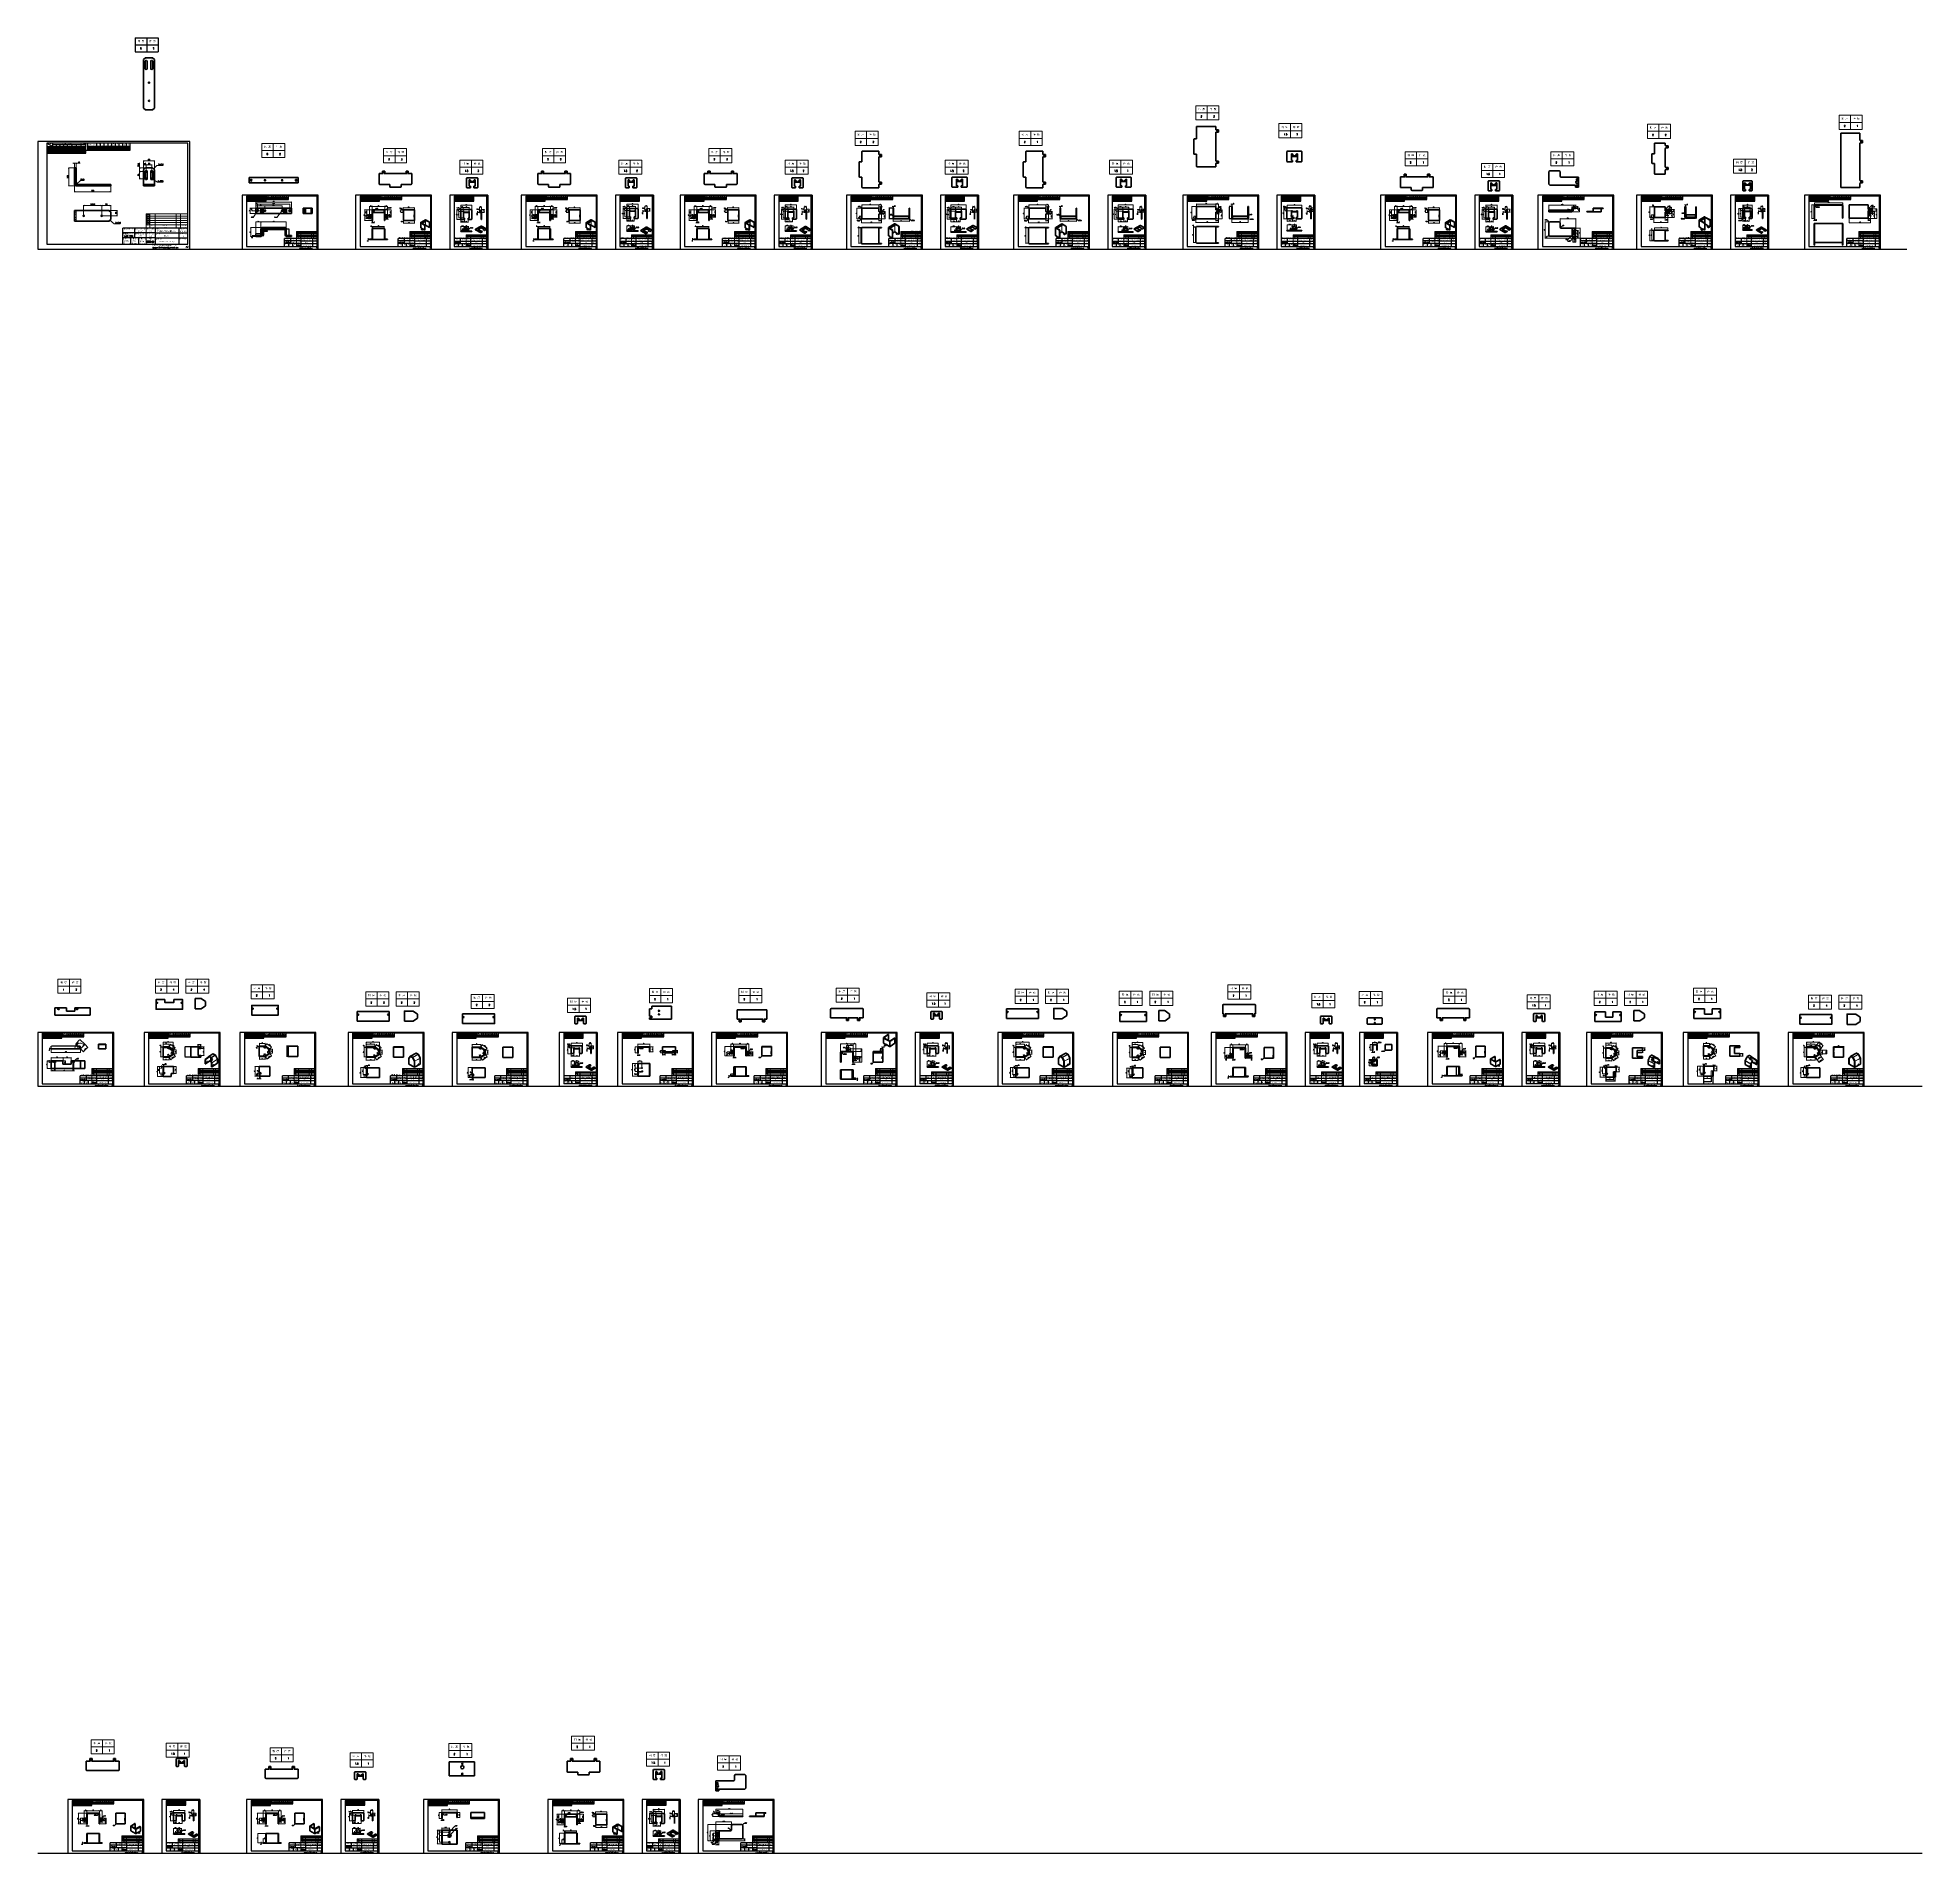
# Model space of a CAD drawing. Header units: millimetres. Extents: x 1201 to 11615, y -7347 to 2683.
import ezdxf
from ezdxf.enums import TextEntityAlignment as Align

# ---------------------------------------------------------------- set-up
doc = ezdxf.new("R2010")
doc.units = ezdxf.units.MM
for name, pattern in [('AM_ISO02W050x2', [3.75, 3, -0.75]), ('AM_ISO08W050x2', [9, 6, -0.75, 1.5, -0.75]), ('CENTER', [2, 1.25, -0.25, 0.25, -0.25])]:
    doc.linetypes.add(name, pattern=pattern)
for name, color, linetype, lineweight in [('CENTER', 2, 'AM_ISO08W050x2', 15), ('DIM', 3, 'Continuous', 20), ('DRAWING', 7, 'Continuous', 35), ('HIDDEN', 1, 'AM_ISO02W050x2', 18), ('图框', 7, 'Continuous', 15)]:
    doc.layers.add(name, color=color, linetype=linetype, lineweight=lineweight)
doc.layers.add('图\\M+19E79\\M+195B6\\M+18E9A', color=7, linetype='Continuous')
doc.styles.add('DIM', font='romans.shx', dxfattribs={"width": 0.8, "bigfont": 'bigfont.shx'})
doc.styles.get("Standard").update_dxf_attribs({"font": 'arial.ttf'})
doc.styles.add('STYLE1', font='')
doc.styles.add('国标', font='simfang.ttf', dxfattribs={"width": 0.8})
doc.styles.add('标题\\M+18E9A', font='romand.shx', dxfattribs={"oblique": 10, "bigfont": 'bigfont.shx'})
doc.styles.get('STYLE1').set_extended_font_data('SimSun')
doc.dimstyles.new('ISO-25', dxfattribs={"dimtxt": 2.5, "dimasz": 2.5, "dimexe": 1.25, "dimexo": 0.625, "dimtad": 1, "dimtxsty": 'Standard', "dimcen": 2.5, "dimadec": 0, "dimazin": 0, "dimtfac": 1, "dimtmove": 0, "dimatfit": 3, "dimfxl": 0, "dimarcsym": 0})
doc.dimstyles.new('YH 1-1', dxfattribs={"dimtxt": 3.5, "dimasz": 2.5, "dimexe": 1, "dimexo": 0.625, "dimgap": 1.2, "dimtad": 1, "dimtoh": 1, "dimzin": 9, "dimdsep": 46, "dimtxsty": 'DIM', "dimblk": 'OPEN', "dimcen": 0, "dimclrd": 8, "dimclre": 8, "dimclrt": 2, "dimazin": 2, "dimtfac": 0.5, "dimtmove": 0, "dimatfit": 3, "dimldrblk": 'OPEN', "dimfxl": 0, "dimtolj": 1, "dimlwd": 13, "dimlwe": 13, "dimarcsym": 0})
doc.dimstyles.new('YH 1-1$0', dxfattribs={"dimtxt": 3.5, "dimasz": 2.5, "dimexe": 1, "dimexo": 0.625, "dimgap": 1.2, "dimtad": 1, "dimzin": 9, "dimdsep": 46, "dimtxsty": 'DIM', "dimblk": 'OPEN', "dimcen": 0, "dimclrd": 8, "dimclre": 8, "dimclrt": 2, "dimazin": 2, "dimtfac": 0.5, "dimtmove": 0, "dimatfit": 3, "dimldrblk": 'OPEN', "dimfxl": 0, "dimtolj": 1, "dimlwd": 13, "dimlwe": 13, "dimarcsym": 0})
doc.dimstyles.new('YH 1-1$3', dxfattribs={"dimtxt": 3.5, "dimasz": 2.5, "dimexe": 1, "dimexo": 0.625, "dimgap": 1.2, "dimtad": 1, "dimtoh": 1, "dimzin": 9, "dimdsep": 46, "dimtxsty": 'DIM', "dimblk": 'OPEN', "dimcen": 0, "dimclrd": 8, "dimclre": 8, "dimclrt": 2, "dimazin": 2, "dimtfac": 0.5, "dimtmove": 0, "dimatfit": 3, "dimldrblk": 'OPEN', "dimfxl": 0, "dimtolj": 1, "dimlwd": 13, "dimlwe": 13, "dimarcsym": 0})
doc.dimstyles.new('YH 1-1$4', dxfattribs={"dimtxt": 3.5, "dimasz": 2.5, "dimexe": 1, "dimexo": 0.625, "dimgap": 1.2, "dimtad": 1, "dimtoh": 1, "dimzin": 9, "dimdsep": 46, "dimtxsty": 'DIM', "dimblk": 'OPEN', "dimcen": 0, "dimclrd": 8, "dimclre": 8, "dimclrt": 2, "dimazin": 2, "dimtfac": 0.5, "dimtmove": 0, "dimatfit": 3, "dimldrblk": 'OPEN', "dimfxl": 0, "dimtolj": 1, "dimlwd": 13, "dimlwe": 13, "dimarcsym": 0})
doc.dimstyles.new('YH 1-2', dxfattribs={"dimscale": 2, "dimtxt": 3.5, "dimasz": 2.5, "dimexe": 1, "dimexo": 0.625, "dimgap": 1.2, "dimtad": 1, "dimtoh": 1, "dimdsep": 46, "dimtxsty": 'DIM', "dimblk": 'OPEN', "dimcen": 0, "dimclrd": 8, "dimclre": 8, "dimclrt": 2, "dimazin": 2, "dimtfac": 0.5, "dimtmove": 0, "dimatfit": 3, "dimldrblk": 'OPEN', "dimfxl": 0, "dimtolj": 2, "dimlwd": 13, "dimlwe": 13, "dimarcsym": 0})
doc.dimstyles.new('YH 1-2$0', dxfattribs={"dimscale": 2, "dimtxt": 3.5, "dimasz": 2.5, "dimexe": 1, "dimexo": 0.625, "dimgap": 1.2, "dimtad": 1, "dimdsep": 46, "dimtxsty": 'DIM', "dimblk": 'OPEN', "dimcen": 0, "dimclrd": 8, "dimclre": 8, "dimclrt": 2, "dimazin": 2, "dimtfac": 0.5, "dimtmove": 0, "dimatfit": 3, "dimldrblk": 'OPEN', "dimfxl": 0, "dimtolj": 2, "dimlwd": 13, "dimlwe": 13, "dimarcsym": 0})
doc.dimstyles.new('YH 1-2$4', dxfattribs={"dimscale": 2, "dimtxt": 3.5, "dimasz": 2.5, "dimexe": 1, "dimexo": 0.625, "dimgap": 1.2, "dimtad": 1, "dimtoh": 1, "dimdsep": 46, "dimtxsty": 'DIM', "dimblk": 'OPEN', "dimcen": 0, "dimclrd": 8, "dimclre": 8, "dimclrt": 2, "dimazin": 2, "dimtfac": 0.5, "dimtmove": 0, "dimatfit": 3, "dimldrblk": 'OPEN', "dimfxl": 0, "dimtolj": 2, "dimlwd": 13, "dimlwe": 13, "dimarcsym": 0})

# ---------------------------------------------------------------- blocks, each defined once
blk = doc.blocks.new('GZDEH零件A3图框V01版')
at = {"color": 1, "linetype": 'CENTER', "lineweight": 5, "ltscale": 9.144}
blk.add_line((3170, -1826.8), (3160.1, -1826.8), dxfattribs=at)
at = {"color": 2, "linetype": 'ByBlock', "lineweight": 30}
for p, q in [((3169.7, -1825.2), (3160.7, -1823.8)), ((3160.7, -1829.8), (3160.7, -1823.8)), ((3169.7, -1828.4), (3160.7, -1829.8)), ((3169.7, -1825.2), (3169.7, -1828.4))]:
    blk.add_line(p, q, dxfattribs=at)
at = {"color": 1, "linetype": 'CENTER', "lineweight": 5, "ltscale": 16.256}
for p, q in [((3179.3, -1826.8), (3172.3, -1826.8)), ((3175.8, -1823.3), (3175.8, -1830.3))]:
    blk.add_line(p, q, dxfattribs=at)
at = {"color": 2, "linetype": 'ByBlock', "lineweight": 30}
for radius in [3, 1.6]:
    blk.add_circle((3175.8, -1826.8), radius, dxfattribs=at)
at = {"layer": 'Defpoints', "linetype": 'Continuous'}
for p, q in [((2857.5, -1549.5), (2857.5, -1846.5)), ((3277.5, -1549.5), (2857.5, -1549.5)), ((3277.5, -1846.5), (3277.5, -1549.5)), ((2857.5, -1846.5), (3277.5, -1846.5))]:
    blk.add_line(p, q, dxfattribs=at)
at = {"layer": '图\\M+19E79\\M+195B6\\M+18E9A', "linetype": 'Continuous', "lineweight": 30}
for p, q in [((2882.5, -1554.5), (2882.5, -1833)), ((3272.5, -1554.5), (2882.5, -1554.5)), ((3272.5, -1833), (3272.5, -1554.5)), ((2882.5, -1833), (3272.5, -1833))]:
    blk.add_line(p, q, dxfattribs=at)
at = {"layer": '图\\M+19E79\\M+195B6\\M+18E9A', "color": 9}
for p, q in [((2882.5, -1554.5), (2899.4, -1562.9)), ((2899.4, -1581.7), (2899.4, -1554.5)), ((2899.4, -1558.2), (2990.1, -1558.2)), ((2909.5, -1574.2), (2909.5, -1558.2)), ((2919.5, -1574.2), (2919.5, -1558.2)), ((2929.6, -1574.2), (2929.6, -1558.2)), ((2939.7, -1577.9), (2939.7, -1558.2)), ((2952.3, -1581.7), (2952.3, -1558.2)), ((2964.9, -1581.7), (2964.9, -1558.2)), ((2977.5, -1581.7), (2977.5, -1558.2)), ((2990.1, -1581.7), (2990.1, -1554.5)), ((2996.1, -1573.1), (2996.1, -1554.5)), ((2996.1, -1562), (3113.1, -1562)), ((3021.1, -1562), (3021.1, -1554.5)), ((3021.1, -1573.1), (3021.1, -1562)), ((3031.3, -1562), (3031.3, -1554.5)), ((3041.5, -1562), (3041.5, -1554.5)), ((3041.5, -1565.7), (3041.5, -1562)), ((3051.8, -1562), (3051.8, -1554.5)), ((3062, -1562), (3062, -1554.5)), ((3062, -1573.1), (3062, -1562)), ((3072.2, -1562), (3072.2, -1554.5)), ((3072.2, -1573.1), (3072.2, -1562)), ((3082.4, -1562), (3082.4, -1554.5)), ((3082.4, -1565.7), (3082.4, -1562)), ((3092.6, -1562), (3092.6, -1554.5)), ((3092.6, -1565.7), (3092.6, -1562)), ((3102.9, -1562), (3102.9, -1554.5)), ((3102.9, -1565.7), (3102.9, -1562)), ((3113.1, -1573.1), (3113.1, -1554.5)), ((2882.5, -1562.9), (2990.1, -1562.9)), ((2882.5, -1566.7), (2990.1, -1566.7)), ((2882.5, -1570.4), (2990.1, -1570.4)), ((2882.5, -1574.2), (2990.1, -1574.2)), ((2882.5, -1577.9), (2990.1, -1577.9)), ((2882.5, -1581.7), (2990.1, -1581.7)), ((2883.4, -1572.3), (2885.5, -1572.3)), ((2886.9, -1574.1), (2886.9, -1570.4)), ((2888.6, -1573.2), (2889.1, -1571.4)), ((2888.6, -1573.2), (2891, -1573.2)), ((2889.1, -1571.4), (2891.5, -1571.4)), ((2891, -1573.2), (2891.5, -1571.4)), ((2893.9, -1574.1), (2893.9, -1570.4)), ((2894.8, -1579.8), (2897.8, -1579.8)), ((2895.4, -1577.1), (2897.8, -1577.1)), ((2895.5, -1573.2), (2896.9, -1571.3)), ((2895.6, -1579.2), (2896.9, -1579.2)), ((2895.6, -1580.4), (2896.9, -1580.4)), ((2896.6, -1573.2), (2897.9, -1571.3)), ((2896.6, -1577.1), (2896.6, -1575.3)), ((2990.1, -1573.1), (3113.1, -1573.1)), ((2996.1, -1565.7), (3113.1, -1565.7)), ((2996.1, -1569.4), (3113.1, -1569.4)), ((2999.3, -1571.2), (3001.3, -1571.2)), ((3004.4, -1573.1), (3004.4, -1569.4)), ((3007, -1572.1), (3007.4, -1570.3)), ((3007, -1572.1), (3009.4, -1572.1)), ((3007.4, -1570.3), (3009.9, -1570.3)), ((3009.4, -1572.1), (3009.9, -1570.3)), ((3012.8, -1573.1), (3012.8, -1569.4)), ((3012.8, -1573.3), (3012.8, -1573.1)), ((3015.8, -1568.5), (3018.1, -1566.7)), ((3015.8, -1568.5), (3018.1, -1568.5)), ((3015.8, -1572.1), (3017.1, -1570.3)), ((3016.9, -1572.1), (3018.2, -1570.3)), ((3051.8, -1573.1), (3051.8, -1569.4)), ((3082.4, -1573.1), (3082.4, -1569.5)), ((3092.6, -1573.1), (3092.6, -1569.4)), ((3102.9, -1573.1), (3102.9, -1569.4)), ((3272.5, -1788.5), (3092.5, -1788.5)), ((3182, -1802.2), (3092.5, -1802.2)), ((3182, -1816), (3092.5, -1816)), ((3114.2, -1816), (3114.2, -1833)), ((3114.2, -1816), (3114.2, -1833)), ((3125, -1788.5), (3125, -1816)), ((3135.8, -1816), (3135.8, -1833)), ((3135.8, -1816), (3135.8, -1833)), ((3182, -1788.5), (3182, -1833)), ((3182, -1802.2), (3272.5, -1802.2)), ((3182, -1816), (3272.5, -1816)), ((3247.5, -1788.5), (3247.5, -1833))]:
    blk.add_line(p, q, dxfattribs=at)
at = {"layer": '图\\M+19E79\\M+195B6\\M+18E9A', "color": 7}
blk.add_line((3272.5, -1788.5), (3092.5, -1788.5), dxfattribs=at)
at = {"layer": '图\\M+19E79\\M+195B6\\M+18E9A', "color": 9, "linetype": 'Continuous'}
blk.add_line((3092.5, -1833), (3092.5, -1788.5), dxfattribs=at)
at = {"layer": '图框', "color": 7}
for p, q in [((3157.5, -1749.5), (3272.5, -1749.5)), ((3157.5, -1833), (3157.5, -1749.5))]:
    blk.add_line(p, q, dxfattribs=at)
at = {"layer": '图框', "color": 9}
for p, q in [((3157.5, -1755.5), (3162.5, -1749.5)), ((3157.5, -1755.5), (3272.5, -1755.5)), ((3157.5, -1761.5), (3162.5, -1755.5)), ((3157.5, -1761.5), (3272.5, -1761.5)), ((3157.5, -1767.5), (3162.5, -1761.5)), ((3157.5, -1767.5), (3272.5, -1767.5)), ((3157.5, -1773.5), (3162.5, -1767.5)), ((3162.5, -1749.5), (3167.5, -1755.5)), ((3162.5, -1755.5), (3167.5, -1761.5)), ((3162.5, -1761.5), (3167.5, -1767.5)), ((3162.5, -1767.5), (3167.5, -1773.5)), ((3167.5, -1788.5), (3167.5, -1749.5)), ((3240.5, -1788.5), (3240.5, -1749.5)), ((3252.5, -1749.5), (3252.5, -1788.5)), ((3157.5, -1773.5), (3272.5, -1773.5)), ((3157.5, -1779.5), (3162.5, -1773.5)), ((3157.5, -1779.5), (3272.5, -1779.5)), ((3162.5, -1773.5), (3167.5, -1779.5))]:
    blk.add_line(p, q, dxfattribs=at)
at = {"layer": '图框', "color": 9, "linetype": 'Continuous'}
blk.add_line((3182, -1749.5), (3182, -1833), dxfattribs=at)
at = {"layer": '图\\M+19E79\\M+195B6\\M+18E9A', "color": 9, "style": '国标'}
for s, height, width, p in [('基本尺寸', 2, 0.8, (2890.3, -1557.6)), ('未注公差尺寸的极限偏差', 2, 0.8, (2925.8, -1557.4)), ('30', 1.2, 0.8, (2930, -1560.1)), ('<GB/T1804>', 2, 0.8, (2975.8, -1557.3)), ('基本尺寸', 2, 0.8, (3000.6, -1559.1)), ('以下', 1.5, 0.8, (3016.6, -1560.4)), ('以上', 1.5, 0.8, (3016.6, -1557.3)), ('0.5', 1.5, 0.8, (3025.5, -1557.3)), ('6', 1.5, 0.8, (3025.5, -1560.4)), ('30', 1.5, 0.8, (3036.3, -1560.4)), ('6', 1.5, 0.8, (3036.4, -1557.3)), ('30', 1.5, 0.8, (3045.7, -1557.3)), ('120', 1.5, 0.8, (3045.7, -1560.4)), ('120', 1.5, 0.8, (3055.9, -1557.3)), ('400', 1.5, 0.8, (3055.9, -1560.4)), ('400', 1.5, 0.8, (3065.5, -1557.3)), ('1000', 1.5, 0.8, (3065.5, -1560.4)), ('2000', 1.5, 0.8, (3075.4, -1560.4)), ('1000', 1.5, 0.8, (3075.4, -1557.3)), ('2000', 1.5, 0.8, (3085.6, -1557.3)), ('4000', 1.5, 0.8, (3085.6, -1560.4)), ('4000', 1.5, 0.8, (3095.6, -1557.3)), ('8000', 1.5, 0.8, (3095.6, -1560.4)), ('8000', 1.5, 0.8, (3105.7, -1557.3)), ('12000', 1.5, 0.8, (3105.7, -1560.4)), ('非 金 属', 2, 0.8, (2886, -1569.6)), ('金   属', 2, 0.8, (2886.8, -1566)), ('---', 1.5, 0.8, (2901.3, -1569.7)), ('±0.1', 1.5, 0.8, (2901.3, -1566.2)), ('±0.1', 1.5, 0.8, (2911.4, -1566.2)), ('±0.2', 1.5, 0.8, (2911.4, -1569.9)), ('0.1', 1.5, 0.8, (2921.4, -1573.3)), ('±0.2', 1.5, 0.8, (2921.4, -1566.2)), ('±0.3', 1.5, 0.8, (2921.4, -1569.8)), ('0.2', 1.5, 0.8, (2931.5, -1573.3)), ('±0.3', 1.5, 0.8, (2931.5, -1566.2)), ('±0.4', 1.5, 0.8, (2931.5, -1569.7)), ('0.4', 1.5, 0.8, (2941.6, -1573.3)), ('0.6', 1.5, 0.8, (2941.6, -1577.1)), ('±0.5', 1.5, 0.8, (2941.6, -1566.2)), ('±0.6', 1.5, 0.8, (2941.6, -1569.7)), ('0.6', 1.5, 0.8, (2954.2, -1573.4)), ('0.8', 1.5, 0.8, (2954.2, -1577.2)), ('0.8', 1.5, 0.8, (2954.2, -1580.9)), ('±0.8', 1.5, 0.8, (2954.2, -1566.2)), ('±0.9', 1.5, 0.8, (2954.2, -1569.7)), ('0.8', 1.5, 0.8, (2967.5, -1573.3)), ('1', 1.5, 0.8, (2967.5, -1577.1)), ('±1.2', 1.5, 0.8, (2967.5, -1566.2)), ('±1.3', 1.5, 0.8, (2967.5, -1569.6)), ('1', 1.5, 0.8, (2967.6, -1580.9)), ('1.5', 1.5, 0.8, (2981.6, -1573.3)), ('2', 1.5, 0.8, (2981.6, -1577.3)), ('2', 1.5, 0.8, (2981.6, -1580.9)), ('±2', 1.5, 0.8, (2981.6, -1566.2)), ('±2.5', 1.5, 0.8, (2981.6, -1569.6)), ('偏    差', 2, 0.8, (3000.6, -1565)), ('角    度', 2, 0.8, (3000.6, -1568.7)), ('±1', 1.5, 0.8, (3029.2, -1564.4)), ('1', 1.5, 0.8, (3034.7, -1571.4)), ("±0%%D45'", 1.5, 0.8, (3037.1, -1568.1)), ('±2', 1.5, 0.8, (3049.6, -1564.4)), ('1.5', 1.5, 0.8, (3053.6, -1571.5)), ("±0%%D30'", 1.5, 0.8, (3063, -1568.1)), ('3', 1.5, 0.8, (3065.1, -1571.5)), ('±3', 1.5, 0.8, (3065.3, -1564.4)), ('4.5', 1.5, 0.8, (3073.8, -1571.5)), ('±4', 1.5, 0.8, (3074.9, -1564.4)), ('±6', 1.5, 0.8, (3085.2, -1564.4)), ('6', 1.5, 0.8, (3085.3, -1571.6)), ("±0%%D20'", 1.5, 0.8, (3087.4, -1568.1)), ('±8', 1.5, 0.8, (3095.1, -1564.4)), ('8', 1.5, 0.8, (3095.7, -1571.6)), ('±10', 1.5, 0.8, (3105, -1564.4)), ('10', 1.5, 0.8, (3105.4, -1571.5)), ('表面粗糙度', 2.5, 0.8, (3094, -1806.2)), ('热处理', 2.5, 0.8, (3095, -1792.5)), (' DESIGN', 2.5, 0.8, (3101.5, -1820)), ('表面处理', 2.5, 0.8, (3125.4, -1806.2)), (' DRAW', 2.5, 0.8, (3124.8, -1820)), ('材  质', 2.5, 0.8, (3128, -1792.5)), ('SURFACE TREATMENT', 2.5, 0.6, (3138.5, -1806.2)), ("CHK'D", 2.5, 0.8, (3147.6, -1820)), ('比  例\u3000', 2.5, 0.8, (3159.1, -1806.2)), ('三角法', 2.5, 0.8, (3164.9, -1820)), ('SCALE', 2.5, 0.8, (3171.2, -1806.2)), ('图号', 2.5, 0.8, (3182.4, -1820)), ('名称\u3000', 2.5, 0.8, (3182.5, -1806.2)), ('NAME', 2.5, 0.8, (3188.8, -1806.2)), ('DWG.NO.', 2.5, 0.8, (3189.2, -1820)), ('项目编码 PROJECT', 2.5, 0.8, (3248.1, -1792.4)), ('图示为', 2.5, 0.8, (3249.9, -1819.9)), ('数  量', 2.5, 0.8, (3250.6, -1806)), ('<LH/RH>', 2.5, 0.8, (3260.3, -1819.9)), ("QT'Y ", 2.5, 0.8, (3263.9, -1806))]:
    blk.add_text(s, height=height, dxfattribs=dict(at, width=width)).set_placement(p)
at = {"layer": '图\\M+19E79\\M+195B6\\M+18E9A', "color": 9, "lineweight": 15, "style": '国标', "width": 0.8}
for s, p in [('0.5', (2900, -1560.1)), ('以上', (2902.6, -1560.2)), ('3', (2904.7, -1562.4)), ('以下', (2906.1, -1562.5)), ('3', (2909.9, -1560.1)), ('以上', (2911.3, -1560.2)), ('10', (2914.2, -1562.5)), ('以下', (2916.2, -1562.6)), ('10', (2920, -1560.1)), ('以上', (2922.1, -1560.2)), ('30', (2924.3, -1562.5)), ('以下', (2926.3, -1562.6)), ('以上', (2932, -1560.2)), ('120', (2933.3, -1562.5)), ('以下', (2936.3, -1562.6)), ('120', (2939.9, -1560.1)), ('以上', (2943.2, -1560.2)), ('400', (2945.7, -1562.5)), ('以下', (2948.9, -1562.6)), ('(单位mm)', (2952.4, -1557.3)), ('400', (2952.5, -1560.1)), ('以上', (2955.7, -1560.2)), ('1000', (2957.4, -1562.5)), ('以下', (2961.5, -1562.6)), ('1000', (2965.1, -1560.1)), ('以上', (2969.2, -1560.2)), ('2000', (2970, -1562.5)), ('以下', (2974.1, -1562.6)), ('2000', (2977.7, -1560.1)), ('以上', (2981.8, -1560.2)), ('4000', (2982.6, -1562.5)), ('以下', (2986.7, -1562.6)), ('(单位mm)', (3010.3, -1559.5))]:
    blk.add_text(s, height=1.2, dxfattribs=at).set_placement(p)
at = {"layer": '图\\M+19E79\\M+195B6\\M+18E9A', "color": 9, "lineweight": 13, "style": '国标'}
blk.add_text('0.6', height=1.5, dxfattribs=at).set_placement((2918.1, -1580.9))
at = {"layer": '图\\M+19E79\\M+195B6\\M+18E9A', "color": 9, "style": '国标', "width": 0.8}
for s, p in [('设  计', (3097.8, -1820)), ('HEAT TREAT', (3114.5, -1792.5)), ('FINISH', (3116.5, -1806.2)), ('制  图', (3119.4, -1820)), ('检  图', (3141.1, -1820)), ('MATERIAL', (3148.1, -1792.5)), ('客户', (3185.7, -1792.5)), ('USER', (3191.5, -1792.5)), ('日期:', (3096.1, -1832)), ('日期:', (3117.7, -1832.1)), ('日期:', (3139.6, -1832))]:
    blk.add_text(s, height=2.5, dxfattribs=at).set_placement(p, align=Align.CENTER)
for s, p in [('车 型', (3162.9, -1791.2)), ('MODEL', (3175.2, -1791.2))]:
    blk.add_text(s, height=2.5, dxfattribs=at).set_placement(p, align=Align.MIDDLE)
at = {"layer": '图\\M+19E79\\M+195B6\\M+18E9A', "color": 7, "lineweight": -3, "style": 'STYLE1', "oblique": 15}
blk.add_text('广州市瑞欧智能设备有限公司', height=3.8, dxfattribs=at).set_placement((3172.2, -1838.5))
at = {"layer": '图\\M+19E79\\M+195B6\\M+18E9A', "color": 7, "style": '标题\\M+18E9A', "oblique": 10, "width": 0.75}
blk.add_text('Guangzhou RUIO Intelligent Equipment Co., Ltd. ', height=2.5, dxfattribs=at).set_placement((3211.3, -1842.9), align=Align.MIDDLE)
at = {"layer": '图\\M+19E79\\M+195B6\\M+18E9A', "color": 7, "style": '标题\\M+18E9A', "oblique": 10}
blk.add_text('A3', height=4, dxfattribs=at).set_placement((3269.9, -1840.2), align=Align.MIDDLE)
at = {"layer": '图\\M+19E79\\M+195B6\\M+18E9A', "color": 9, "insert": (2992.4, -1558.4), "char_height": 2, "width": 3.188, "attachment_point": 1, "style": '国标'}
blk.add_mtext('焊\\P接\\P件', dxfattribs=at)
at = {"layer": '图\\M+19E79\\M+195B6\\M+18E9A', "color": 9, "insert": (2911.5, -1573.4), "char_height": 1.5, "attachment_point": 7, "style": '国标'}
blk.add_mtext_dynamic_manual_height_columns('0.05', width=5.198, gutter_width=12.5, heights=[0], dxfattribs=at)
at = {"layer": '图框', "color": 9, "style": '国标', "width": 0.8}
for s, p in [('记 号', (3162.5, -1782.9)), ('C.L.', (3162.9, -1787.5)), ('年 月 日', (3174.9, -1783)), ('DATE', (3174.8, -1787.4)), ('变  更  事  由', (3211.2, -1782.9)), ('REVIEW', (3211.6, -1787.5))]:
    blk.add_text(s, height=2, dxfattribs=at).set_placement(p, align=Align.CENTER)
for s, p in [('制 图', (3246.1, -1782)), ('DR', (3246.1, -1786.3)), ('备    注', (3262.7, -1781.9)), ('REMARKS', (3262.6, -1786.3))]:
    blk.add_text(s, height=2, dxfattribs=at).set_placement(p, align=Align.MIDDLE)
blk = doc.blocks.new('FINISH_012')
at = {"layer": 'DIM'}
for p, q in [((-22, -7.8), (-5, -7.8)), ((-22, -8.3), (-5, -8.3)), ((-16.9, -5), (-14.1, -5)), ((-15.5, -7.5), (-16.9, -5)), ((-14.1, -5), (-15.5, -7.5)), ((-11.9, -5), (-9.1, -5)), ((-10.5, -7.5), (-11.9, -5)), ((-9.1, -5), (-10.5, -7.5)), ((-7.6, -7.5), (-9.1, -5)), ((-9.1, -5), (-6.2, -5)), ((-6.2, -5), (-7.6, -7.5))]:
    blk.add_line(p, q, dxfattribs=at)
for points in [[(-22, -6.2), (-21.2, -5.5), (-20.5, -6.2), (-19.7, -7), (-19, -6.2)], [(-17.5, -5), (-18, -6.2), (-17.5, -7.5)], [(-5.5, -5), (-5, -6.2), (-5.5, -7.5)]]:
    blk.add_spline(points, degree=3, dxfattribs=at)
blk = doc.blocks.new('_Open')
at = {"color": 0, "linetype": 'ByBlock', "lineweight": -2}
for p, q in [((-1, 0.2), (0, 0)), ((-1, -0.2), (0, 0)), ((0, 0), (-1, 0))]:
    blk.add_line(p, q, dxfattribs=at)
blk = doc.blocks.new('*D18')
at = {"layer": 'Defpoints', "color": 0, "ltscale": 2, "transparency": 16777216}
for p in [(1405, 1872), (1605, 1864), (1605, 1832)]:
    blk.add_point(p, dxfattribs=at)
at = {"layer": 'DIM', "color": 8, "lineweight": 13, "ltscale": 2, "transparency": 16777216}
for p, q in [((1405, 1871), (1405, 1830)), ((1410, 1832), (1600, 1832)), ((1605, 1863), (1605, 1830))]:
    blk.add_line(p, q, dxfattribs=at)
at = {"layer": 'DIM', "color": 8, "lineweight": 13, "ltscale": 2, "transparency": 16777216, "xscale": 5, "yscale": 5, "zscale": 5, "rotation": 180}
blk.add_blockref('_Open', (1405, 1832), dxfattribs=at)
at = {"layer": 'DIM', "color": 8, "lineweight": 13, "ltscale": 2, "transparency": 16777216, "xscale": 5, "yscale": 5, "zscale": 5}
blk.add_blockref('_Open', (1605, 1832), dxfattribs=at)
at = {"layer": 'DIM', "color": 2, "ltscale": 2, "transparency": 16777216, "insert": (1505, 1838), "char_height": 7, "attachment_point": 5, "style": 'DIM'}
blk.add_mtext('\\A2;200', dxfattribs=at)
blk = doc.blocks.new('*D19')
at = {"layer": 'Defpoints', "color": 0, "ltscale": 2, "transparency": 16777216}
for p in [(1413, 1989), (1405, 1964), (1413, 1964)]:
    blk.add_point(p, dxfattribs=at)
at = {"layer": 'DIM', "color": 8, "lineweight": 13, "ltscale": 2, "transparency": 16777216}
for p, q in [((1400, 1989), (1395, 1989)), ((1405, 1965), (1405, 1991)), ((1405, 1989), (1413, 1989)), ((1413, 1965), (1413, 1991)), ((1418, 1989), (1435, 1989))]:
    blk.add_line(p, q, dxfattribs=at)
at = {"layer": 'DIM', "color": 8, "lineweight": 13, "ltscale": 2, "transparency": 16777216, "xscale": 5, "yscale": 5, "zscale": 5}
blk.add_blockref('_Open', (1405, 1989), dxfattribs=at)
at = {"layer": 'DIM', "color": 8, "lineweight": 13, "ltscale": 2, "transparency": 16777216, "xscale": 5, "yscale": 5, "zscale": 5, "rotation": 180}
blk.add_blockref('_Open', (1413, 1989), dxfattribs=at)
at = {"layer": 'DIM', "color": 2, "ltscale": 2, "transparency": 16777216, "insert": (1429, 1994), "char_height": 7, "attachment_point": 5, "style": 'DIM'}
blk.add_mtext('\\A2;t8', dxfattribs=at)
blk = doc.blocks.new('*D20')
at = {"layer": 'Defpoints', "color": 0, "ltscale": 2, "transparency": 16777216}
for p in [(1405, 1964), (1373, 1864), (1413, 1864)]:
    blk.add_point(p, dxfattribs=at)
at = {"layer": 'DIM', "color": 8, "lineweight": 13, "ltscale": 2, "transparency": 16777216}
for p, q in [((1404, 1964), (1371, 1964)), ((1373, 1959), (1373, 1869)), ((1412, 1864), (1371, 1864))]:
    blk.add_line(p, q, dxfattribs=at)
at = {"layer": 'DIM', "color": 8, "lineweight": 13, "ltscale": 2, "transparency": 16777216, "xscale": 5, "yscale": 5, "zscale": 5}
for p, rotation in [((1373, 1964), 90), ((1373, 1864), 270)]:
    blk.add_blockref('_Open', p, dxfattribs=dict(at, rotation=rotation))
at = {"layer": 'DIM', "color": 2, "ltscale": 2, "transparency": 16777216, "insert": (1367, 1914), "char_height": 7, "attachment_point": 5, "rotation": 90, "style": 'DIM'}
blk.add_mtext('\\A2;100', dxfattribs=at)
blk = doc.blocks.new('*D21')
at = {"layer": 'Defpoints', "color": 0, "ltscale": 2, "transparency": 16777216}
for p in [(1417, 1876), (1414, 1873)]:
    blk.add_point(p, dxfattribs=at)
at = {"layer": 'DIM', "color": 8, "lineweight": 13, "ltscale": 2, "transparency": 16777216}
for p, q in [((1437, 1894), (1418, 1876)), ((1458, 1894), (1437, 1894))]:
    blk.add_line(p, q, dxfattribs=at)
at = {"layer": 'DIM', "color": 8, "lineweight": 13, "ltscale": 2, "transparency": 16777216, "xscale": 5, "yscale": 5, "zscale": 5, "rotation": 221.7104154820363}
blk.add_blockref('_Open', (1414, 1873), dxfattribs=at)
at = {"layer": 'DIM', "color": 2, "ltscale": 2, "transparency": 16777216, "insert": (1449, 1900), "char_height": 7, "attachment_point": 5, "style": 'DIM'}
blk.add_mtext('\\A2;{\\Fromans,bigfont|c134;Rmin}', dxfattribs=at)
blk = doc.blocks.new('*D22')
at = {"layer": 'Defpoints', "color": 0, "ltscale": 2, "transparency": 16777216}
for p in [(1846, 2002), (1786, 1954), (1846, 1954)]:
    blk.add_point(p, dxfattribs=at)
at = {"layer": 'DIM', "color": 8, "lineweight": 13, "ltscale": 2, "transparency": 16777216}
for p, q in [((1786, 1955), (1786, 2004)), ((1791, 2002), (1841, 2002)), ((1846, 1955), (1846, 2004))]:
    blk.add_line(p, q, dxfattribs=at)
at = {"layer": 'DIM', "color": 8, "lineweight": 13, "ltscale": 2, "transparency": 16777216, "xscale": 5, "yscale": 5, "zscale": 5, "rotation": 180}
blk.add_blockref('_Open', (1786, 2002), dxfattribs=at)
at = {"layer": 'DIM', "color": 8, "lineweight": 13, "ltscale": 2, "transparency": 16777216, "xscale": 5, "yscale": 5, "zscale": 5}
blk.add_blockref('_Open', (1846, 2002), dxfattribs=at)
at = {"layer": 'DIM', "color": 2, "ltscale": 2, "transparency": 16777216, "insert": (1816, 2008), "char_height": 7, "attachment_point": 5, "style": 'DIM'}
blk.add_mtext('\\A2;60', dxfattribs=at)
blk = doc.blocks.new('*D23')
at = {"layer": 'Defpoints', "color": 0, "ltscale": 2, "transparency": 16777216}
for p in [(1786, 1980), (1786, 1955), (1801, 1950)]:
    blk.add_point(p, dxfattribs=at)
at = {"layer": 'DIM', "color": 8, "lineweight": 13, "ltscale": 2, "transparency": 16777216}
for p, q in [((1786, 1956), (1786, 1982)), ((1796, 1980), (1791, 1980)), ((1801, 1952), (1801, 1982))]:
    blk.add_line(p, q, dxfattribs=at)
at = {"layer": 'DIM', "color": 8, "lineweight": 13, "ltscale": 2, "transparency": 16777216, "xscale": 5, "yscale": 5, "zscale": 5, "rotation": 180}
blk.add_blockref('_Open', (1786, 1980), dxfattribs=at)
at = {"layer": 'DIM', "color": 8, "lineweight": 13, "ltscale": 2, "transparency": 16777216, "xscale": 5, "yscale": 5, "zscale": 5}
blk.add_blockref('_Open', (1801, 1980), dxfattribs=at)
at = {"layer": 'DIM', "color": 2, "ltscale": 2, "transparency": 16777216, "insert": (1794, 1986), "char_height": 7, "attachment_point": 5, "style": 'DIM'}
blk.add_mtext('\\A2;15', dxfattribs=at)
blk = doc.blocks.new('*D24')
at = {"layer": 'Defpoints', "color": 0, "ltscale": 2, "transparency": 16777216}
for p in [(1831, 1980), (1801, 1950), (1831, 1950)]:
    blk.add_point(p, dxfattribs=at)
at = {"layer": 'DIM', "color": 8, "lineweight": 13, "ltscale": 2, "transparency": 16777216}
for p, q in [((1801, 1952), (1801, 1982)), ((1806, 1980), (1826, 1980)), ((1831, 1952), (1831, 1982))]:
    blk.add_line(p, q, dxfattribs=at)
at = {"layer": 'DIM', "color": 8, "lineweight": 13, "ltscale": 2, "transparency": 16777216, "xscale": 5, "yscale": 5, "zscale": 5, "rotation": 180}
blk.add_blockref('_Open', (1801, 1980), dxfattribs=at)
at = {"layer": 'DIM', "color": 8, "lineweight": 13, "ltscale": 2, "transparency": 16777216, "xscale": 5, "yscale": 5, "zscale": 5}
blk.add_blockref('_Open', (1831, 1980), dxfattribs=at)
at = {"layer": 'DIM', "color": 2, "ltscale": 2, "transparency": 16777216, "insert": (1816, 1986), "char_height": 7, "attachment_point": 5, "style": 'DIM'}
blk.add_mtext('\\A2;30', dxfattribs=at)
blk = doc.blocks.new('*D25')
at = {"layer": 'Defpoints', "color": 0, "ltscale": 2, "transparency": 16777216}
for p in [(1764, 1964), (1794, 1943), (1796, 1964)]:
    blk.add_point(p, dxfattribs=at)
at = {"layer": 'DIM', "color": 8, "lineweight": 13, "ltscale": 2, "transparency": 16777216}
for p, q in [((1764, 1964), (1764, 1991)), ((1795, 1964), (1762, 1964)), ((1793, 1943), (1762, 1943)), ((1764, 1948), (1764, 1959))]:
    blk.add_line(p, q, dxfattribs=at)
at = {"layer": 'DIM', "color": 8, "lineweight": 13, "ltscale": 2, "transparency": 16777216, "xscale": 5, "yscale": 5, "zscale": 5}
for p, rotation in [((1764, 1964), 90), ((1764, 1943), 270)]:
    blk.add_blockref('_Open', p, dxfattribs=dict(at, rotation=rotation))
at = {"layer": 'DIM', "color": 2, "ltscale": 2, "transparency": 16777216, "insert": (1758, 1980), "char_height": 7, "attachment_point": 5, "rotation": 90, "style": 'DIM'}
blk.add_mtext('\\A2;20.5', dxfattribs=at)
blk = doc.blocks.new('*D26')
at = {"layer": 'Defpoints', "color": 0, "ltscale": 2, "transparency": 16777216}
for p in [(1764, 1904), (1794, 1943), (1794, 1904)]:
    blk.add_point(p, dxfattribs=at)
at = {"layer": 'DIM', "color": 8, "lineweight": 13, "ltscale": 2, "transparency": 16777216}
for p, q in [((1793, 1943), (1762, 1943)), ((1793, 1904), (1762, 1904)), ((1764, 1938), (1764, 1909))]:
    blk.add_line(p, q, dxfattribs=at)
at = {"layer": 'DIM', "color": 8, "lineweight": 13, "ltscale": 2, "transparency": 16777216, "xscale": 5, "yscale": 5, "zscale": 5}
for p, rotation in [((1764, 1943), 90), ((1764, 1904), 270)]:
    blk.add_blockref('_Open', p, dxfattribs=dict(at, rotation=rotation))
at = {"layer": 'DIM', "color": 2, "ltscale": 2, "transparency": 16777216, "insert": (1758, 1924), "char_height": 7, "attachment_point": 5, "rotation": 90, "style": 'DIM'}
blk.add_mtext('\\A2;39', dxfattribs=at)
blk = doc.blocks.new('*D27')
at = {"layer": 'Defpoints', "color": 0, "ltscale": 2, "transparency": 16777216}
for p in [(1831, 1904), (1836, 1901)]:
    blk.add_point(p, dxfattribs=at)
at = {"layer": 'DIM', "color": 8, "lineweight": 13, "ltscale": 2, "transparency": 16777216}
for p, q in [((1831, 1904), (1836, 1901)), ((1863, 1884), (1840, 1899)), ((1895, 1884), (1863, 1884))]:
    blk.add_line(p, q, dxfattribs=at)
at = {"layer": 'DIM', "color": 8, "lineweight": 13, "ltscale": 2, "transparency": 16777216, "xscale": 5, "yscale": 5, "zscale": 5, "rotation": 148.0451250721593}
blk.add_blockref('_Open', (1836, 1901), dxfattribs=at)
at = {"layer": 'DIM', "color": 2, "ltscale": 2, "transparency": 16777216, "insert": (1880, 1890), "char_height": 7, "attachment_point": 5, "style": 'DIM'}
blk.add_mtext('\\A2;{\\Fromans,bigfont|c134;4-}R5.5', dxfattribs=at)
blk = doc.blocks.new('*D28')
at = {"layer": 'Defpoints', "color": 0, "ltscale": 2, "transparency": 16777216}
for p in [(1555, 1704), (1605, 1756), (1605, 1719)]:
    blk.add_point(p, dxfattribs=at)
at = {"layer": 'DIM', "color": 8, "lineweight": 13, "ltscale": 2, "transparency": 16777216}
for p, q in [((1555, 1705), (1555, 1758)), ((1560, 1756), (1600, 1756)), ((1605, 1720), (1605, 1758))]:
    blk.add_line(p, q, dxfattribs=at)
at = {"layer": 'DIM', "color": 8, "lineweight": 13, "ltscale": 2, "transparency": 16777216, "xscale": 5, "yscale": 5, "zscale": 5, "rotation": 180}
blk.add_blockref('_Open', (1555, 1756), dxfattribs=at)
at = {"layer": 'DIM', "color": 8, "lineweight": 13, "ltscale": 2, "transparency": 16777216, "xscale": 5, "yscale": 5, "zscale": 5}
blk.add_blockref('_Open', (1605, 1756), dxfattribs=at)
at = {"layer": 'DIM', "color": 2, "ltscale": 2, "transparency": 16777216, "insert": (1580, 1762), "char_height": 7, "attachment_point": 5, "style": 'DIM'}
blk.add_mtext('\\A2;50', dxfattribs=at)
blk = doc.blocks.new('*D29')
at = {"layer": 'Defpoints', "color": 0, "ltscale": 2, "transparency": 16777216}
for p in [(1455, 1756), (1455, 1704), (1555, 1705)]:
    blk.add_point(p, dxfattribs=at)
at = {"layer": 'DIM', "color": 8, "lineweight": 13, "ltscale": 2, "transparency": 16777216}
for p, q in [((1455, 1705), (1455, 1758)), ((1550, 1756), (1460, 1756)), ((1555, 1706), (1555, 1758))]:
    blk.add_line(p, q, dxfattribs=at)
at = {"layer": 'DIM', "color": 8, "lineweight": 13, "ltscale": 2, "transparency": 16777216, "xscale": 5, "yscale": 5, "zscale": 5, "rotation": 180}
blk.add_blockref('_Open', (1455, 1756), dxfattribs=at)
at = {"layer": 'DIM', "color": 8, "lineweight": 13, "ltscale": 2, "transparency": 16777216, "xscale": 5, "yscale": 5, "zscale": 5}
blk.add_blockref('_Open', (1555, 1756), dxfattribs=at)
at = {"layer": 'DIM', "color": 2, "ltscale": 2, "transparency": 16777216, "insert": (1505, 1762), "char_height": 7, "attachment_point": 5, "style": 'DIM'}
blk.add_mtext('\\A2;100{\\H3.5;\\M+1817D0.2}', dxfattribs=at)
blk = doc.blocks.new('*D30')
at = {"layer": 'Defpoints', "color": 0, "ltscale": 2, "transparency": 16777216}
for p in [(1559, 1699), (1595, 1729), (1640, 1729)]:
    blk.add_point(p, dxfattribs=at)
at = {"layer": 'DIM', "color": 8, "lineweight": 13, "ltscale": 2, "transparency": 16777216}
for p, q in [((1561, 1699), (1642, 1699)), ((1596, 1729), (1642, 1729)), ((1640, 1704), (1640, 1724))]:
    blk.add_line(p, q, dxfattribs=at)
at = {"layer": 'DIM', "color": 8, "lineweight": 13, "ltscale": 2, "transparency": 16777216, "xscale": 5, "yscale": 5, "zscale": 5}
for p, rotation in [((1640, 1729), 90), ((1640, 1699), 270)]:
    blk.add_blockref('_Open', p, dxfattribs=dict(at, rotation=rotation))
at = {"layer": 'DIM', "color": 2, "ltscale": 2, "transparency": 16777216, "insert": (1634, 1714), "char_height": 7, "attachment_point": 5, "rotation": 90, "style": 'DIM'}
blk.add_mtext('\\A2;30', dxfattribs=at)
blk = doc.blocks.new('*T31')
at = {"color": 0, "linetype": 'ByBlock', "lineweight": -2, "transparency": 16777216}
for p, q in [((0, 0), (127, 0)), ((0, 0), (0, -78)), ((63.5, 0), (63.5, -78)), ((127, 0), (127, -78)), ((0, -39), (127, -39)), ((0, -78), (127, -78))]:
    blk.add_line(p, q, dxfattribs=at)
at = {"color": 0, "transparency": 16777216, "char_height": 10, "width": 60.5, "attachment_point": 5}
for s, insert in [('{\\fSimSun|b0|i0|c134|p2;料 厚}', (31.75, -19.5)), ('{\\fSimSun|b0|i0|c134|p2;件 数}', (95.25, -19.5))]:
    blk.add_mtext(s, dxfattribs=dict(at, insert=insert))
blk = doc.blocks.new('拆图参数')
blk.add_blockref('*T31', (-64, 78))
at = {"style": 'DIM', "width": 0.8}
blk.add_attdef('6', text='', height=10, dxfattribs=at).set_placement((-37, 19), align=Align.MIDDLE_LEFT)
blk.add_attdef('1', text='', height=10, dxfattribs=at).set_placement((37, 19), align=Align.MIDDLE_CENTER)
blk = doc.blocks.new('*D33')
at = {"layer": 'Defpoints', "color": 0, "ltscale": 2, "transparency": 16777216}
for p in [(2378, 1584), (2406, 1584), (2444, 1634)]:
    blk.add_point(p, dxfattribs=at)
at = {"layer": 'DIM', "color": 8, "lineweight": 13, "ltscale": 2, "transparency": 16777216}
for p, q in [((2443, 1634), (2377, 1634)), ((2405, 1584), (2377, 1584)), ((2378, 1632), (2378, 1587))]:
    blk.add_line(p, q, dxfattribs=at)
at = {"layer": 'DIM', "color": 8, "lineweight": 13, "ltscale": 2, "transparency": 16777216, "xscale": 2.5, "yscale": 2.5, "zscale": 2.5}
for p, rotation in [((2378, 1634), 90), ((2378, 1584), 270)]:
    blk.add_blockref('_Open', p, dxfattribs=dict(at, rotation=rotation))
at = {"layer": 'DIM', "color": 2, "ltscale": 2, "transparency": 16777216, "insert": (2375, 1609), "char_height": 3.5, "attachment_point": 5, "rotation": 90, "style": 'DIM'}
blk.add_mtext('\\A1;50', dxfattribs=at)
blk = doc.blocks.new('*D34')
at = {"layer": 'Defpoints', "color": 0, "ltscale": 2, "transparency": 16777216}
for p in [(2435, 1625), (2575, 1665), (2575, 1625)]:
    blk.add_point(p, dxfattribs=at)
at = {"layer": 'DIM', "color": 8, "lineweight": 13, "ltscale": 2, "transparency": 16777216}
for p, q in [((2435, 1626), (2435, 1666)), ((2575, 1626), (2575, 1666)), ((2437, 1665), (2572, 1665))]:
    blk.add_line(p, q, dxfattribs=at)
at = {"layer": 'DIM', "color": 8, "lineweight": 13, "ltscale": 2, "transparency": 16777216, "xscale": 2.5, "yscale": 2.5, "zscale": 2.5, "rotation": 180}
blk.add_blockref('_Open', (2435, 1665), dxfattribs=at)
at = {"layer": 'DIM', "color": 8, "lineweight": 13, "ltscale": 2, "transparency": 16777216, "xscale": 2.5, "yscale": 2.5, "zscale": 2.5}
blk.add_blockref('_Open', (2575, 1665), dxfattribs=at)
at = {"layer": 'DIM', "color": 2, "ltscale": 2, "transparency": 16777216, "insert": (2505, 1668), "char_height": 3.5, "attachment_point": 5, "style": 'DIM'}
blk.add_mtext('\\A1;140', dxfattribs=at)
blk = doc.blocks.new('*D35')
at = {"layer": 'Defpoints', "color": 0, "ltscale": 2, "transparency": 16777216}
for p in [(2604, 1775), (2406, 1742), (2604, 1742)]:
    blk.add_point(p, dxfattribs=at)
at = {"layer": 'DIM', "color": 8, "lineweight": 13, "ltscale": 2, "transparency": 16777216}
for p, q in [((2406, 1743), (2406, 1776)), ((2408, 1775), (2601, 1775)), ((2604, 1743), (2604, 1776))]:
    blk.add_line(p, q, dxfattribs=at)
at = {"layer": 'DIM', "color": 8, "lineweight": 13, "ltscale": 2, "transparency": 16777216, "xscale": 2.5, "yscale": 2.5, "zscale": 2.5, "rotation": 180}
blk.add_blockref('_Open', (2406, 1775), dxfattribs=at)
at = {"layer": 'DIM', "color": 8, "lineweight": 13, "ltscale": 2, "transparency": 16777216, "xscale": 2.5, "yscale": 2.5, "zscale": 2.5}
blk.add_blockref('_Open', (2604, 1775), dxfattribs=at)
at = {"layer": 'DIM', "color": 2, "ltscale": 2, "transparency": 16777216, "insert": (2505, 1778), "char_height": 3.5, "attachment_point": 5, "style": 'DIM'}
blk.add_mtext('\\A1;198', dxfattribs=at)
blk = doc.blocks.new('*D36')
at = {"layer": 'Defpoints', "color": 0, "ltscale": 2, "transparency": 16777216}
for p in [(2406, 1590), (2435, 1665), (2435, 1625)]:
    blk.add_point(p, dxfattribs=at)
at = {"layer": 'DIM', "color": 8, "lineweight": 13, "ltscale": 2, "transparency": 16777216}
for p, q in [((2406, 1591), (2406, 1666)), ((2435, 1626), (2435, 1666)), ((2408, 1665), (2432, 1665))]:
    blk.add_line(p, q, dxfattribs=at)
at = {"layer": 'DIM', "color": 8, "lineweight": 13, "ltscale": 2, "transparency": 16777216, "xscale": 2.5, "yscale": 2.5, "zscale": 2.5, "rotation": 180}
blk.add_blockref('_Open', (2406, 1665), dxfattribs=at)
at = {"layer": 'DIM', "color": 8, "lineweight": 13, "ltscale": 2, "transparency": 16777216, "xscale": 2.5, "yscale": 2.5, "zscale": 2.5}
blk.add_blockref('_Open', (2435, 1665), dxfattribs=at)
at = {"layer": 'DIM', "color": 2, "ltscale": 2, "transparency": 16777216, "insert": (2420, 1668), "char_height": 3.5, "attachment_point": 5, "style": 'DIM'}
blk.add_mtext('\\A1;29', dxfattribs=at)
blk = doc.blocks.new('*D37')
at = {"layer": 'Defpoints', "color": 0, "ltscale": 2, "transparency": 16777216}
for p in [(2406, 1742), (2416, 1763), (2416, 1733)]:
    blk.add_point(p, dxfattribs=at)
at = {"layer": 'DIM', "color": 8, "lineweight": 13, "ltscale": 2, "transparency": 16777216}
for p, q in [((2406, 1743), (2406, 1764)), ((2408, 1763), (2413, 1763)), ((2416, 1734), (2416, 1764))]:
    blk.add_line(p, q, dxfattribs=at)
at = {"layer": 'DIM', "color": 8, "lineweight": 13, "ltscale": 2, "transparency": 16777216, "xscale": 2.5, "yscale": 2.5, "zscale": 2.5, "rotation": 180}
blk.add_blockref('_Open', (2406, 1763), dxfattribs=at)
at = {"layer": 'DIM', "color": 8, "lineweight": 13, "ltscale": 2, "transparency": 16777216, "xscale": 2.5, "yscale": 2.5, "zscale": 2.5}
blk.add_blockref('_Open', (2416, 1763), dxfattribs=at)
at = {"layer": 'DIM', "color": 2, "ltscale": 2, "transparency": 16777216, "insert": (2411, 1766), "char_height": 3.5, "attachment_point": 5, "style": 'DIM'}
blk.add_mtext('\\A1;10', dxfattribs=at)
blk = doc.blocks.new('*D38')
at = {"layer": 'Defpoints', "color": 0, "ltscale": 2, "transparency": 16777216}
for p in [(2416, 1734), (2594, 1763), (2594, 1733)]:
    blk.add_point(p, dxfattribs=at)
at = {"layer": 'DIM', "color": 8, "lineweight": 13, "ltscale": 2, "transparency": 16777216}
for p, q in [((2416, 1734), (2416, 1764)), ((2418, 1763), (2591, 1763)), ((2594, 1734), (2594, 1764))]:
    blk.add_line(p, q, dxfattribs=at)
at = {"layer": 'DIM', "color": 8, "lineweight": 13, "ltscale": 2, "transparency": 16777216, "xscale": 2.5, "yscale": 2.5, "zscale": 2.5, "rotation": 180}
blk.add_blockref('_Open', (2416, 1763), dxfattribs=at)
at = {"layer": 'DIM', "color": 8, "lineweight": 13, "ltscale": 2, "transparency": 16777216, "xscale": 2.5, "yscale": 2.5, "zscale": 2.5}
blk.add_blockref('_Open', (2594, 1763), dxfattribs=at)
at = {"layer": 'DIM', "color": 2, "ltscale": 2, "transparency": 16777216, "insert": (2505, 1766), "char_height": 3.5, "attachment_point": 5, "style": 'DIM'}
blk.add_mtext('\\A2;178{\\H1.75;\\M+1817D0.2}', dxfattribs=at)
blk = doc.blocks.new('*D39')
at = {"layer": 'Defpoints', "color": 0, "ltscale": 2, "transparency": 16777216}
for p in [(2406, 1742), (2457, 1754), (2457, 1732)]:
    blk.add_point(p, dxfattribs=at)
at = {"layer": 'DIM', "color": 8, "lineweight": 13, "ltscale": 2, "transparency": 16777216}
for p, q in [((2406, 1743), (2406, 1755)), ((2408, 1754), (2455, 1754)), ((2457, 1732), (2457, 1755))]:
    blk.add_line(p, q, dxfattribs=at)
at = {"layer": 'DIM', "color": 8, "lineweight": 13, "ltscale": 2, "transparency": 16777216, "xscale": 2.5, "yscale": 2.5, "zscale": 2.5, "rotation": 180}
blk.add_blockref('_Open', (2406, 1754), dxfattribs=at)
at = {"layer": 'DIM', "color": 8, "lineweight": 13, "ltscale": 2, "transparency": 16777216, "xscale": 2.5, "yscale": 2.5, "zscale": 2.5}
blk.add_blockref('_Open', (2457, 1754), dxfattribs=at)
at = {"layer": 'DIM', "color": 2, "ltscale": 2, "transparency": 16777216, "insert": (2432, 1757), "char_height": 3.5, "attachment_point": 5, "style": 'DIM'}
blk.add_mtext('\\A1;51.5', dxfattribs=at)
blk = doc.blocks.new('*D40')
at = {"layer": 'Defpoints', "color": 0, "ltscale": 2, "transparency": 16777216}
for p in [(2457, 1732), (2552, 1754), (2552, 1732)]:
    blk.add_point(p, dxfattribs=at)
at = {"layer": 'DIM', "color": 8, "lineweight": 13, "ltscale": 2, "transparency": 16777216}
for p, q in [((2457, 1733), (2457, 1755)), ((2460, 1754), (2550, 1754)), ((2552, 1733), (2552, 1755))]:
    blk.add_line(p, q, dxfattribs=at)
at = {"layer": 'DIM', "color": 8, "lineweight": 13, "ltscale": 2, "transparency": 16777216, "xscale": 2.5, "yscale": 2.5, "zscale": 2.5, "rotation": 180}
blk.add_blockref('_Open', (2457, 1754), dxfattribs=at)
at = {"layer": 'DIM', "color": 8, "lineweight": 13, "ltscale": 2, "transparency": 16777216, "xscale": 2.5, "yscale": 2.5, "zscale": 2.5}
blk.add_blockref('_Open', (2552, 1754), dxfattribs=at)
at = {"layer": 'DIM', "color": 2, "ltscale": 2, "transparency": 16777216, "insert": (2505, 1757), "char_height": 3.5, "attachment_point": 5, "style": 'DIM'}
blk.add_mtext('\\A2;95{\\H1.75;\\M+1817D0.2}', dxfattribs=at)
blk = doc.blocks.new('*D41')
at = {"layer": 'Defpoints', "color": 0, "ltscale": 2, "transparency": 16777216}
for p in [(2375, 1712), (2406, 1742), (2406, 1712)]:
    blk.add_point(p, dxfattribs=at)
at = {"layer": 'DIM', "color": 8, "lineweight": 13, "ltscale": 2, "transparency": 16777216}
for p, q in [((2405, 1742), (2374, 1742)), ((2405, 1712), (2374, 1712)), ((2375, 1740), (2375, 1715))]:
    blk.add_line(p, q, dxfattribs=at)
at = {"layer": 'DIM', "color": 8, "lineweight": 13, "ltscale": 2, "transparency": 16777216, "xscale": 2.5, "yscale": 2.5, "zscale": 2.5}
for p, rotation in [((2375, 1742), 90), ((2375, 1712), 270)]:
    blk.add_blockref('_Open', p, dxfattribs=dict(at, rotation=rotation))
at = {"layer": 'DIM', "color": 2, "ltscale": 2, "transparency": 16777216, "insert": (2372, 1727), "char_height": 3.5, "attachment_point": 5, "rotation": 90, "style": 'DIM'}
blk.add_mtext('\\A1;30', dxfattribs=at)
blk = doc.blocks.new('*D42')
at = {"layer": 'Defpoints', "color": 0, "ltscale": 2, "transparency": 16777216}
for p in [(2385, 1742), (2406, 1742), (2453, 1727)]:
    blk.add_point(p, dxfattribs=at)
at = {"layer": 'DIM', "color": 8, "lineweight": 13, "ltscale": 2, "transparency": 16777216}
for p, q in [((2405, 1742), (2384, 1742)), ((2452, 1727), (2384, 1727)), ((2385, 1730), (2385, 1740))]:
    blk.add_line(p, q, dxfattribs=at)
at = {"layer": 'DIM', "color": 8, "lineweight": 13, "ltscale": 2, "transparency": 16777216, "xscale": 2.5, "yscale": 2.5, "zscale": 2.5}
for p, rotation in [((2385, 1742), 90), ((2385, 1727), 270)]:
    blk.add_blockref('_Open', p, dxfattribs=dict(at, rotation=rotation))
at = {"layer": 'DIM', "color": 2, "ltscale": 2, "transparency": 16777216, "insert": (2382, 1735), "char_height": 3.5, "attachment_point": 5, "rotation": 90, "style": 'DIM'}
blk.add_mtext('\\A1;15', dxfattribs=at)
blk = doc.blocks.new('*D43')
at = {"layer": 'Defpoints', "color": 0, "ltscale": 2, "transparency": 16777216}
for p in [(2550, 1724), (2555, 1730)]:
    blk.add_point(p, dxfattribs=at)
at = {"layer": 'DIM', "color": 8, "lineweight": 13, "ltscale": 2, "transparency": 16777216}
for p, q in [((2510, 1689), (2522, 1689)), ((2522, 1689), (2548, 1722)), ((2555, 1730), (2550, 1724)), ((2556, 1732), (2558, 1734))]:
    blk.add_line(p, q, dxfattribs=at)
at = {"layer": 'DIM', "color": 8, "lineweight": 13, "ltscale": 2, "transparency": 16777216, "xscale": 2.5, "yscale": 2.5, "zscale": 2.5}
for p, rotation in [((2550, 1724), 51.73683933046626), ((2555, 1730), 231.7368393304662)]:
    blk.add_blockref('_Open', p, dxfattribs=dict(at, rotation=rotation))
at = {"layer": 'DIM', "color": 2, "ltscale": 2, "transparency": 16777216, "insert": (2516, 1692), "char_height": 3.5, "attachment_point": 5, "style": 'DIM'}
blk.add_mtext('\\A1;2-M8', dxfattribs=at)
blk = doc.blocks.new('*D44')
at = {"layer": 'Defpoints', "color": 0, "ltscale": 2, "transparency": 16777216}
for p in [(2413, 1723), (2418, 1731)]:
    blk.add_point(p, dxfattribs=at)
at = {"layer": 'DIM', "color": 8, "lineweight": 13, "ltscale": 2, "transparency": 16777216}
for p, q in [((2381, 1689), (2392, 1689)), ((2392, 1689), (2412, 1721)), ((2418, 1731), (2413, 1723)), ((2419, 1733), (2421, 1735))]:
    blk.add_line(p, q, dxfattribs=at)
at = {"layer": 'DIM', "color": 8, "lineweight": 13, "ltscale": 2, "transparency": 16777216, "xscale": 2.5, "yscale": 2.5, "zscale": 2.5}
for p, rotation in [((2413, 1723), 58.18365574993791), ((2418, 1731), 238.1836557499379)]:
    blk.add_blockref('_Open', p, dxfattribs=dict(at, rotation=rotation))
at = {"layer": 'DIM', "color": 2, "ltscale": 2, "transparency": 16777216, "insert": (2386, 1692), "char_height": 3.5, "attachment_point": 5, "style": 'DIM'}
blk.add_mtext('\\A1;2-%%c9', dxfattribs=at)
blk = doc.blocks.new('*D45')
at = {"layer": 'Defpoints', "color": 0, "ltscale": 2, "transparency": 16777216}
for p in [(2442, 1628), (2444, 1625)]:
    blk.add_point(p, dxfattribs=at)
at = {"layer": 'DIM', "color": 8, "lineweight": 13, "ltscale": 2, "transparency": 16777216}
for p, q in [((2454, 1613), (2443, 1626)), ((2471, 1613), (2454, 1613))]:
    blk.add_line(p, q, dxfattribs=at)
at = {"layer": 'DIM', "color": 8, "lineweight": 13, "ltscale": 2, "transparency": 16777216, "xscale": 2.5, "yscale": 2.5, "zscale": 2.5, "rotation": 129.1865811733726}
blk.add_blockref('_Open', (2442, 1628), dxfattribs=at)
at = {"layer": 'DIM', "color": 2, "ltscale": 2, "transparency": 16777216, "insert": (2463, 1616), "char_height": 3.5, "attachment_point": 5, "style": 'DIM'}
blk.add_mtext('\\A1;{\\Fromans,bigfont|c134;4-Rmin}', dxfattribs=at)
blk = doc.blocks.new('*D46')
at = {"layer": 'Defpoints', "color": 0, "ltscale": 2, "transparency": 16777216}
for p in [(2388, 1584), (2406, 1590), (2406, 1584)]:
    blk.add_point(p, dxfattribs=at)
at = {"layer": 'DIM', "color": 8, "lineweight": 13, "ltscale": 2, "transparency": 16777216}
for p, q in [((2405, 1590), (2387, 1590)), ((2405, 1584), (2387, 1584)), ((2388, 1588), (2388, 1587)), ((2388, 1584), (2388, 1576))]:
    blk.add_line(p, q, dxfattribs=at)
at = {"layer": 'DIM', "color": 8, "lineweight": 13, "ltscale": 2, "transparency": 16777216, "xscale": 2.5, "yscale": 2.5, "zscale": 2.5}
for p, rotation in [((2388, 1590), 90), ((2388, 1584), 270)]:
    blk.add_blockref('_Open', p, dxfattribs=dict(at, rotation=rotation))
at = {"layer": 'DIM', "color": 2, "ltscale": 2, "transparency": 16777216, "insert": (2385, 1579), "char_height": 3.5, "attachment_point": 5, "rotation": 90, "style": 'DIM'}
blk.add_mtext('\\A1;t6', dxfattribs=at)
blk = doc.blocks.new('*D47')
at = {"layer": 'Defpoints', "color": 0, "transparency": 16777216}
for p in [(2406, 1599), (2406, 1593), (2435, 1593)]:
    blk.add_point(p, dxfattribs=at)
at = {"layer": 'DIM', "color": 0, "lineweight": -2, "transparency": 16777216}
for p, q in [((2406, 1594), (2406, 1600)), ((2432, 1599), (2408, 1599)), ((2435, 1594), (2435, 1600))]:
    blk.add_line(p, q, dxfattribs=at)
at = {"layer": 'DIM', "color": 0, "transparency": 16777216}
for points in [[(2408, 1599), (2408, 1598), (2406, 1599)], [(2432, 1599), (2432, 1598), (2435, 1599)]]:
    blk.add_solid(points, dxfattribs=at)
at = {"layer": 'DIM', "color": 0, "transparency": 16777216, "insert": (2420, 1600), "char_height": 2.5, "attachment_point": 5}
blk.add_mtext('29', dxfattribs=at)
blk = doc.blocks.new('*D48')
at = {"layer": 'Defpoints', "color": 0, "transparency": 16777216}
for p in [(2444, 1628), (2444, 1590), (2448, 1590)]:
    blk.add_point(p, dxfattribs=at)
at = {"layer": 'DIM', "color": 0, "lineweight": -2, "transparency": 16777216}
for p, q in [((2444, 1628), (2450, 1628)), ((2444, 1590), (2450, 1590)), ((2448, 1626), (2448, 1593))]:
    blk.add_line(p, q, dxfattribs=at)
at = {"layer": 'DIM', "color": 0, "transparency": 16777216}
for points in [[(2448, 1626), (2449, 1626), (2448, 1628)], [(2448, 1593), (2449, 1593), (2448, 1590)]]:
    blk.add_solid(points, dxfattribs=at)
at = {"layer": 'DIM', "color": 0, "transparency": 16777216, "insert": (2446, 1609), "char_height": 2.5, "attachment_point": 5, "rotation": 90}
blk.add_mtext('38', dxfattribs=at)
blk = doc.blocks.new('*D49')
at = {"layer": 'Defpoints', "color": 0, "transparency": 16777216}
for p in [(2441, 1625), (2569, 1625), (2569, 1623)]:
    blk.add_point(p, dxfattribs=at)
at = {"layer": 'DIM', "color": 0, "lineweight": -2, "transparency": 16777216}
for p, q in [((2441, 1625), (2441, 1622)), ((2443, 1623), (2566, 1623)), ((2569, 1625), (2569, 1622))]:
    blk.add_line(p, q, dxfattribs=at)
at = {"layer": 'DIM', "color": 0, "transparency": 16777216}
for points in [[(2443, 1624), (2443, 1623), (2441, 1623)], [(2566, 1624), (2566, 1623), (2569, 1623)]]:
    blk.add_solid(points, dxfattribs=at)
at = {"layer": 'DIM', "color": 0, "transparency": 16777216, "insert": (2505, 1625), "char_height": 2.5, "attachment_point": 5}
blk.add_mtext('128', dxfattribs=at)
blk = doc.blocks.new('*D50')
at = {"layer": 'Defpoints', "color": 0, "transparency": 16777216}
for p in [(2566, 1628), (2566, 1590), (2589, 1590)]:
    blk.add_point(p, dxfattribs=at)
at = {"layer": 'DIM', "color": 0, "lineweight": -2, "transparency": 16777216}
for p, q in [((2566, 1628), (2590, 1628)), ((2566, 1590), (2590, 1590)), ((2589, 1626), (2589, 1593))]:
    blk.add_line(p, q, dxfattribs=at)
at = {"layer": 'DIM', "color": 0, "transparency": 16777216}
for points in [[(2589, 1626), (2589, 1626), (2589, 1628)], [(2589, 1593), (2589, 1593), (2589, 1590)]]:
    blk.add_solid(points, dxfattribs=at)
at = {"layer": 'DIM', "color": 0, "transparency": 16777216, "insert": (2587, 1609), "char_height": 2.5, "attachment_point": 5, "rotation": 90}
blk.add_mtext('38', dxfattribs=at)
blk = doc.blocks.new('SDERTERYTYTU')
at = {"color": 7, "lineweight": 13}
for p, q in [((192813, 30828), (192813, 30877)), ((192815, 30881), (192860, 30907)), ((192859, 30895), (192859, 30856)), ((192861, 30856), (192861, 30896))]:
    blk.add_line(p, q, dxfattribs=at)
at = {"color": 7, "lineweight": 13, "ltscale": 0.020412}
for p in [(192815, 30879), (192815, 30878)]:
    blk.add_line(p, (192815, 30879), dxfattribs=at)
at = {"color": 7, "lineweight": 13, "ltscale": 0.040825}
for p, q in [((192822, 30877), (192822, 30876)), ((192826, 30876), (192826, 30877)), ((192866, 30901), (192866, 30899)), ((192898, 30883), (192900, 30884)), ((192900, 30879), (192902, 30880)), ((192851, 30856), (192852, 30857)), ((192853, 30852), (192854, 30853))]:
    blk.add_line(p, q, dxfattribs=at)
at = {"layer": 'DRAWING', "lineweight": 35}
for p, q in [((192812, 30879), (192812, 30830)), ((192851, 30856), (192813, 30877)), ((192814, 30881), (192858, 30907)), ((192852, 30857), (192815, 30878)), ((192826, 30877), (192866, 30901)), ((192826, 30876), (192866, 30899)), ((192900, 30884), (192866, 30903)), ((192898, 30883), (192867, 30901)), ((192900, 30833), (192900, 30879)), ((192902, 30834), (192902, 30880)), ((192853, 30806), (192853, 30852)), ((192854, 30806), (192854, 30853)), ((192861, 30856), (192900, 30833))]:
    blk.add_line(p, q, dxfattribs=at)
at = {"layer": 'DRAWING', "lineweight": 35, "ltscale": 0.040825}
for p, q in [((192815, 30879), (192813, 30880)), ((192867, 30902), (192867, 30900)), ((192820, 30812), (192820, 30814)), ((192829, 30809), (192829, 30807)), ((192839, 30815), (192839, 30813)), ((192854, 30806), (192853, 30806)), ((192902, 30834), (192900, 30833))]:
    blk.add_line(p, q, dxfattribs=at)
at = {"layer": 'DRAWING', "lineweight": 35, "ltscale": 0.183712}
for p, q in [((192815, 30881), (192822, 30877)), ((192815, 30879), (192822, 30876)), ((192860, 30907), (192866, 30903))]:
    blk.add_line(p, q, dxfattribs=at)
at = {"layer": 'DRAWING', "lineweight": 35, "ltscale": 0.459279}
blk.add_line((192829, 30819), (192813, 30828), dxfattribs=at)
at = {"layer": 'DRAWING', "lineweight": 35, "ltscale": 0.306186}
for p, q in [((192831, 30820), (192820, 30814)), ((192839, 30815), (192829, 30809)), ((192839, 30813), (192829, 30807))]:
    blk.add_line(p, q, dxfattribs=at)
at = {"layer": 'DRAWING', "lineweight": 35, "ltscale": 0.244949}
for p, q in [((192820, 30814), (192829, 30809)), ((192829, 30807), (192820, 30812)), ((192831, 30820), (192839, 30815))]:
    blk.add_line(p, q, dxfattribs=at)
at = {"layer": 'DRAWING', "lineweight": 35, "ltscale": 0.398042}
blk.add_line((192853, 30806), (192839, 30813), dxfattribs=at)
at = {"layer": 'DRAWING', "lineweight": 35, "ltscale": 0.142886}
blk.add_line((192854, 30853), (192859, 30856), dxfattribs=at)
at = {"layer": 'DRAWING', "lineweight": 35}
for centre, major_axis, start_param, end_param in [((192815, 30879), (3, 0), 2.356194, 3.141593), ((192815, 30879), (3, 0), 3.141593, 3.926991), ((192815, 30879), (-1.5, 2.6), 0, 0.785398), ((192815, 30879), (-1.5, 2.6), 5.497787, 6.283185), ((192815, 30879), (-1, 0), 6.283185, 7.068583), ((192815, 30879), (-1, 0), 5.497787, 6.283185), ((192815, 30879), (-0.5, 0.866), 5.497787, 6.283185), ((192815, 30879), (-0.5, 0.866), 0, 0.785398), ((192824, 30879), (3, 0), 3.926991, 5.497787), ((192824, 30877), (3, 0), 3.926991, 5.497787), ((192860, 30904), (-1.5, 2.6), 5.497787, 6.283185), ((192864, 30902), (-3, 0), 3.141593, 3.926991), ((192864, 30902), (-3, 0), 2.356194, 3.141593), ((192864, 30900), (-3, 0), 2.356194, 3.141593), ((192898, 30881), (1.5, -2.6), 0.785398, 2.356195), ((192900, 30881), (-1.5, 2.6), 3.926991, 5.497787), ((192815, 30830), (3, 0), 3.141593, 3.926991), ((192829, 30814), (-3, 0), 3.141682, 5.497787), ((192829, 30814), (-3, 0), 5.497787, 6.283275), ((192829, 30812), (3, 0), 0.490882, 2.65071), ((192829, 30814), (-3, 0), 0.00009, 2.356194), ((192829, 30814), (-3, 0), 2.356194, 3.141682), ((192851, 30853), (1.5, -2.6), 0.785398, 2.356195), ((192852, 30854), (1.5, -2.6), 0.785398, 2.356195), ((192860, 30855), (1, 0), 0.785398, 2.356194)]:
    blk.add_ellipse(centre, major_axis=major_axis, ratio=0.57735, start_param=start_param, end_param=end_param, dxfattribs=at)
blk = doc.blocks.new('SXDYRTYY')
at = {"color": 7, "lineweight": 13, "ltscale": 0.040825}
blk.add_line((193064, 30534), (193065, 30535), dxfattribs=at)
at = {"color": 7, "lineweight": 13, "ltscale": 0.469486}
blk.add_line((193066, 30535), (193083, 30544), dxfattribs=at)
at = {"layer": 'DRAWING', "lineweight": 35}
for p, q in [((193084, 30556), (193043, 30532)), ((193123, 30535), (193087, 30556)), ((193043, 30530), (193079, 30509)), ((193043, 30529), (193079, 30508)), ((193085, 30518), (193059, 30533)), ((193083, 30546), (193108, 30531)), ((193107, 30531), (193083, 30545))]:
    blk.add_line(p, q, dxfattribs=at)
at = {"layer": 'DRAWING', "lineweight": 35, "ltscale": 0.469486}
for p, q in [((193082, 30551), (193065, 30541)), ((193066, 30541), (193083, 30550)), ((193082, 30542), (193066, 30533))]:
    blk.add_line(p, q, dxfattribs=at)
at = {"layer": 'DRAWING', "lineweight": 35, "ltscale": 0.030619}
for p, q in [((193082, 30551), (193083, 30550)), ((193043, 30530), (193043, 30529)), ((193063, 30535), (193064, 30534)), ((193063, 30533), (193063, 30535)), ((193065, 30541), (193066, 30541)), ((193079, 30509), (193079, 30508)), ((193082, 30509), (193082, 30508)), ((193095, 30516), (193095, 30517)), ((193103, 30527), (193103, 30528)), ((193109, 30525), (193109, 30524)), ((193123, 30532), (193123, 30533))]:
    blk.add_line(p, q, dxfattribs=at)
at = {"layer": 'DRAWING', "lineweight": 35, "ltscale": 0.153093}
for p, q in [((193083, 30544), (193083, 30550)), ((193066, 30541), (193066, 30535))]:
    blk.add_line(p, q, dxfattribs=at)
at = {"layer": 'DRAWING', "lineweight": 35, "ltscale": 0.070711}
for p, q in [((193087, 30556), (193084, 30556)), ((193079, 30509), (193082, 30509)), ((193079, 30508), (193082, 30508))]:
    blk.add_line(p, q, dxfattribs=at)
at = {"layer": 'DRAWING', "lineweight": 35, "ltscale": 0.040825}
for p, q in [((193043, 30532), (193043, 30530)), ((193123, 30533), (193123, 30535))]:
    blk.add_line(p, q, dxfattribs=at)
at = {"layer": 'DRAWING', "lineweight": 35, "ltscale": 0.102062}
blk.add_line((193059, 30533), (193063, 30535), dxfattribs=at)
at = {"layer": 'DRAWING', "lineweight": 35, "ltscale": 0.071443}
blk.add_line((193060, 30532), (193063, 30533), dxfattribs=at)
at = {"layer": 'DRAWING', "lineweight": 35, "ltscale": 0.020412}
blk.add_line((193063, 30533), (193064, 30533), dxfattribs=at)
at = {"layer": 'DRAWING', "lineweight": 35, "ltscale": 0.163299}
for p, q in [((193065, 30541), (193065, 30535)), ((193095, 30517), (193089, 30520)), ((193103, 30528), (193109, 30525)), ((193109, 30524), (193103, 30527))]:
    blk.add_line(p, q, dxfattribs=at)
at = {"layer": 'DRAWING', "lineweight": 35, "ltscale": 0.001857}
blk.add_line((193079, 30544), (193079, 30544), dxfattribs=at)
at = {"layer": 'DRAWING', "lineweight": 35, "ltscale": 0.003615}
blk.add_line((193079, 30544), (193079, 30544), dxfattribs=at)
at = {"layer": 'DRAWING', "lineweight": 35, "ltscale": 0.37763}
for p, q in [((193082, 30509), (193095, 30517)), ((193082, 30508), (193095, 30516))]:
    blk.add_line(p, q, dxfattribs=at)
at = {"layer": 'DRAWING', "lineweight": 35, "ltscale": 0.122474}
blk.add_line((193089, 30520), (193085, 30518), dxfattribs=at)
at = {"layer": 'DRAWING', "lineweight": 35, "ltscale": 0.142887}
blk.add_line((193108, 30531), (193103, 30528), dxfattribs=at)
at = {"layer": 'DRAWING', "lineweight": 35, "ltscale": 0.398042}
for p, q in [((193109, 30525), (193123, 30533)), ((193109, 30524), (193123, 30532))]:
    blk.add_line(p, q, dxfattribs=at)
at = {"layer": 'DRAWING', "lineweight": 35}
for centre, start, end in [((193068, 30539), 283.6246, 300.732), ((193077, 30544), 283.6241, 300.7322)]:
    blk.add_arc(centre, 1.68, start, end, dxfattribs=at)
for centre, major_axis, ratio, start_param, end_param in [((193064, 30536), (-1, 1.73), 0.57735, 2.356195, 3.141593), ((193064, 30536), (2, -3.46), 0.57735, 5.497787, 6.283185), ((193064, 30536), (-1, 1.73), 0.57735, 3.141593, 3.926991), ((193064, 30536), (2, -3.46), 0.57735, 0, 0.785398), ((193070, 30539), (-1.13, -1.95), 0.577302, 3.141593, 6.283118), ((193069, 30539), (-1.13, -1.95), 0.577355, 0.785406, 2.356188), ((193070, 30539), (-1.12, -1.95), 0.577446, 0.000085, 0.785675), ((193069, 30539), (1.13, 1.95), 0.57735, 5.497787, 5.792303), ((193070, 30539), (1.13, 1.95), 0.57735, 3.926991, 5.497787), ((193070, 30539), (-1.13, -1.95), 0.57735, 2.356195, 3.141593), ((193079, 30544), (-1.13, -1.95), 0.57735, 3.926991, 6.283185), ((193079, 30544), (-1.13, -1.95), 0.57735, 0, 3.141593), ((193078, 30545), (-1.13, -1.95), 0.57735, 0.785398, 2.356195), ((193079, 30544), (-1.13, -1.95), 0.57735, 3.141593, 3.926991), ((193078, 30545), (1.13, 1.95), 0.57735, 5.497787, 5.792303), ((193080, 30546), (-2, 3.46), 0.57735, 3.141593, 3.926991)]:
    blk.add_ellipse(centre, major_axis=major_axis, ratio=ratio, start_param=start_param, end_param=end_param, dxfattribs=at)
blk = doc.blocks.new('*D54')
at = {"layer": 'Defpoints', "color": 0, "ltscale": 2, "transparency": 16777216}
for p in [(3539, 1732), (3601, 1757), (3601, 1732)]:
    blk.add_point(p, dxfattribs=at)
at = {"layer": 'DIM', "color": 8, "lineweight": 13, "ltscale": 2, "transparency": 16777216}
for p, q in [((3539, 1732), (3539, 1758)), ((3541, 1757), (3598, 1757)), ((3601, 1732), (3601, 1758))]:
    blk.add_line(p, q, dxfattribs=at)
at = {"layer": 'DIM', "color": 8, "lineweight": 13, "ltscale": 2, "transparency": 16777216, "xscale": 2.5, "yscale": 2.5, "zscale": 2.5, "rotation": 180}
blk.add_blockref('_Open', (3539, 1757), dxfattribs=at)
at = {"layer": 'DIM', "color": 8, "lineweight": 13, "ltscale": 2, "transparency": 16777216, "xscale": 2.5, "yscale": 2.5, "zscale": 2.5}
blk.add_blockref('_Open', (3601, 1757), dxfattribs=at)
at = {"layer": 'DIM', "color": 2, "ltscale": 2, "transparency": 16777216, "insert": (3570, 1760), "char_height": 3.5, "attachment_point": 5, "style": 'DIM'}
blk.add_mtext('\\A1;62', dxfattribs=at)
blk = doc.blocks.new('*D55')
at = {"layer": 'Defpoints', "color": 0, "ltscale": 2, "transparency": 16777216}
for p in [(3518, 1679), (3541, 1734), (3541, 1679)]:
    blk.add_point(p, dxfattribs=at)
at = {"layer": 'DIM', "color": 8, "lineweight": 13, "ltscale": 2, "transparency": 16777216}
for p, q in [((3540, 1734), (3517, 1734)), ((3540, 1679), (3517, 1679)), ((3518, 1731), (3518, 1681))]:
    blk.add_line(p, q, dxfattribs=at)
at = {"layer": 'DIM', "color": 8, "lineweight": 13, "ltscale": 2, "transparency": 16777216, "xscale": 2.5, "yscale": 2.5, "zscale": 2.5}
for p, rotation in [((3518, 1734), 90), ((3518, 1679), 270)]:
    blk.add_blockref('_Open', p, dxfattribs=dict(at, rotation=rotation))
at = {"layer": 'DIM', "color": 2, "ltscale": 2, "transparency": 16777216, "insert": (3515, 1706), "char_height": 3.5, "attachment_point": 5, "rotation": 90, "style": 'DIM'}
blk.add_mtext('\\A1;55', dxfattribs=at)
blk = doc.blocks.new('*D56')
at = {"layer": 'Defpoints', "color": 0, "ltscale": 2, "transparency": 16777216}
for p in [(3035, 1704), (3050, 1751), (3050, 1729)]:
    blk.add_point(p, dxfattribs=at)
at = {"layer": 'DIM', "color": 8, "lineweight": 13, "ltscale": 2, "transparency": 16777216}
for p, q in [((3035, 1705), (3035, 1752)), ((3037, 1751), (3047, 1751)), ((3050, 1730), (3050, 1752))]:
    blk.add_line(p, q, dxfattribs=at)
at = {"layer": 'DIM', "color": 8, "lineweight": 13, "ltscale": 2, "transparency": 16777216, "xscale": 2.5, "yscale": 2.5, "zscale": 2.5, "rotation": 180}
blk.add_blockref('_Open', (3035, 1751), dxfattribs=at)
at = {"layer": 'DIM', "color": 8, "lineweight": 13, "ltscale": 2, "transparency": 16777216, "xscale": 2.5, "yscale": 2.5, "zscale": 2.5}
blk.add_blockref('_Open', (3050, 1751), dxfattribs=at)
at = {"layer": 'DIM', "color": 2, "ltscale": 2, "transparency": 16777216, "insert": (3042, 1754), "char_height": 3.5, "attachment_point": 5, "style": 'DIM'}
blk.add_mtext('\\A1;15', dxfattribs=at)
blk = doc.blocks.new('*D57')
at = {"layer": 'Defpoints', "color": 0, "ltscale": 2, "transparency": 16777216}
for p in [(3050, 1729), (3119, 1751), (3119, 1729)]:
    blk.add_point(p, dxfattribs=at)
at = {"layer": 'DIM', "color": 8, "lineweight": 13, "ltscale": 2, "transparency": 16777216}
for p, q in [((3050, 1730), (3050, 1752)), ((3052, 1751), (3116, 1751)), ((3119, 1730), (3119, 1752))]:
    blk.add_line(p, q, dxfattribs=at)
at = {"layer": 'DIM', "color": 8, "lineweight": 13, "ltscale": 2, "transparency": 16777216, "xscale": 2.5, "yscale": 2.5, "zscale": 2.5, "rotation": 180}
blk.add_blockref('_Open', (3050, 1751), dxfattribs=at)
at = {"layer": 'DIM', "color": 8, "lineweight": 13, "ltscale": 2, "transparency": 16777216, "xscale": 2.5, "yscale": 2.5, "zscale": 2.5}
blk.add_blockref('_Open', (3119, 1751), dxfattribs=at)
at = {"layer": 'DIM', "color": 2, "ltscale": 2, "transparency": 16777216, "insert": (3084, 1754), "char_height": 3.5, "attachment_point": 5, "style": 'DIM'}
blk.add_mtext('\\A1;69', dxfattribs=at)
blk = doc.blocks.new('*D58')
at = {"layer": 'Defpoints', "color": 0, "ltscale": 2, "transparency": 16777216}
for p in [(3119, 1729), (3134, 1751), (3134, 1704)]:
    blk.add_point(p, dxfattribs=at)
at = {"layer": 'DIM', "color": 8, "lineweight": 13, "ltscale": 2, "transparency": 16777216}
for p, q in [((3119, 1730), (3119, 1752)), ((3121, 1751), (3131, 1751)), ((3134, 1705), (3134, 1752))]:
    blk.add_line(p, q, dxfattribs=at)
at = {"layer": 'DIM', "color": 8, "lineweight": 13, "ltscale": 2, "transparency": 16777216, "xscale": 2.5, "yscale": 2.5, "zscale": 2.5, "rotation": 180}
blk.add_blockref('_Open', (3119, 1751), dxfattribs=at)
at = {"layer": 'DIM', "color": 8, "lineweight": 13, "ltscale": 2, "transparency": 16777216, "xscale": 2.5, "yscale": 2.5, "zscale": 2.5}
blk.add_blockref('_Open', (3134, 1751), dxfattribs=at)
at = {"layer": 'DIM', "color": 2, "ltscale": 2, "transparency": 16777216, "insert": (3126, 1754), "char_height": 3.5, "attachment_point": 5, "style": 'DIM'}
blk.add_mtext('\\A1;15', dxfattribs=at)
blk = doc.blocks.new('*D59')
at = {"layer": 'Defpoints', "color": 0, "ltscale": 2, "transparency": 16777216}
for p in [(3116, 1729), (3117, 1729)]:
    blk.add_point(p, dxfattribs=at)
at = {"layer": 'DIM', "color": 8, "lineweight": 13, "ltscale": 2, "transparency": 16777216}
for p, q in [((3116, 1729), (3117, 1729)), ((3138, 1741), (3119, 1731)), ((3155, 1741), (3138, 1741))]:
    blk.add_line(p, q, dxfattribs=at)
at = {"layer": 'DIM', "color": 8, "lineweight": 13, "ltscale": 2, "transparency": 16777216, "xscale": 2.5, "yscale": 2.5, "zscale": 2.5, "rotation": 207.4498798755333}
blk.add_blockref('_Open', (3117, 1729), dxfattribs=at)
at = {"layer": 'DIM', "color": 2, "ltscale": 2, "transparency": 16777216, "insert": (3147, 1744), "char_height": 3.5, "attachment_point": 5, "style": 'DIM'}
blk.add_mtext('\\A1;{\\Fromans,bigfont|c134;2-Rmin}', dxfattribs=at)
blk = doc.blocks.new('*D60')
at = {"layer": 'Defpoints', "color": 0, "ltscale": 2, "transparency": 16777216}
for p in [(3054, 1718), (3056, 1720)]:
    blk.add_point(p, dxfattribs=at)
at = {"layer": 'DIM', "color": 8, "lineweight": 13, "ltscale": 2, "transparency": 16777216}
for p, q in [((3068, 1736), (3056, 1720)), ((3080, 1736), (3068, 1736))]:
    blk.add_line(p, q, dxfattribs=at)
at = {"layer": 'DIM', "color": 8, "lineweight": 13, "ltscale": 2, "transparency": 16777216, "xscale": 2.5, "yscale": 2.5, "zscale": 2.5, "rotation": 232.7321856422288}
blk.add_blockref('_Open', (3054, 1718), dxfattribs=at)
at = {"layer": 'DIM', "color": 2, "ltscale": 2, "transparency": 16777216, "insert": (3075, 1739), "char_height": 3.5, "attachment_point": 5, "style": 'DIM'}
blk.add_mtext('\\A1;{\\Fromans,bigfont|c134;2-}R3', dxfattribs=at)
blk = doc.blocks.new('*D61')
at = {"layer": 'Defpoints', "color": 0, "ltscale": 2, "transparency": 16777216}
for p in [(3008, 1673), (3050, 1673), (3053, 1732)]:
    blk.add_point(p, dxfattribs=at)
at = {"layer": 'DIM', "color": 8, "lineweight": 13, "ltscale": 2, "transparency": 16777216}
for p, q in [((3052, 1732), (3007, 1732)), ((3049, 1673), (3007, 1673)), ((3008, 1729), (3008, 1675))]:
    blk.add_line(p, q, dxfattribs=at)
at = {"layer": 'DIM', "color": 8, "lineweight": 13, "ltscale": 2, "transparency": 16777216, "xscale": 2.5, "yscale": 2.5, "zscale": 2.5}
for p, rotation in [((3008, 1732), 90), ((3008, 1673), 270)]:
    blk.add_blockref('_Open', p, dxfattribs=dict(at, rotation=rotation))
at = {"layer": 'DIM', "color": 2, "ltscale": 2, "transparency": 16777216, "insert": (3005, 1702), "char_height": 3.5, "attachment_point": 5, "rotation": 90, "style": 'DIM'}
blk.add_mtext('\\A1;59', dxfattribs=at)
blk = doc.blocks.new('*D62')
at = {"layer": 'Defpoints', "color": 0, "ltscale": 2, "transparency": 16777216}
for p in [(3019, 1704), (3035, 1704), (3052, 1732)]:
    blk.add_point(p, dxfattribs=at)
at = {"layer": 'DIM', "color": 8, "lineweight": 13, "ltscale": 2, "transparency": 16777216}
for p, q in [((3052, 1732), (3018, 1732)), ((3034, 1704), (3018, 1704)), ((3019, 1729), (3019, 1707))]:
    blk.add_line(p, q, dxfattribs=at)
at = {"layer": 'DIM', "color": 8, "lineweight": 13, "ltscale": 2, "transparency": 16777216, "xscale": 2.5, "yscale": 2.5, "zscale": 2.5}
for p, rotation in [((3019, 1732), 90), ((3019, 1704), 270)]:
    blk.add_blockref('_Open', p, dxfattribs=dict(at, rotation=rotation))
at = {"layer": 'DIM', "color": 2, "ltscale": 2, "transparency": 16777216, "insert": (3016, 1718), "char_height": 3.5, "attachment_point": 5, "rotation": 90, "style": 'DIM'}
blk.add_mtext('\\A1;27.5', dxfattribs=at)
blk = doc.blocks.new('*D63')
at = {"layer": 'Defpoints', "color": 0, "ltscale": 2, "transparency": 16777216}
for p in [(3019, 1692), (3035, 1704), (3035, 1692)]:
    blk.add_point(p, dxfattribs=at)
at = {"layer": 'DIM', "color": 8, "lineweight": 13, "ltscale": 2, "transparency": 16777216}
for p, q in [((3034, 1704), (3018, 1704)), ((3034, 1692), (3018, 1692)), ((3019, 1702), (3019, 1695))]:
    blk.add_line(p, q, dxfattribs=at)
at = {"layer": 'DIM', "color": 8, "lineweight": 13, "ltscale": 2, "transparency": 16777216, "xscale": 2.5, "yscale": 2.5, "zscale": 2.5}
for p, rotation in [((3019, 1704), 90), ((3019, 1692), 270)]:
    blk.add_blockref('_Open', p, dxfattribs=dict(at, rotation=rotation))
at = {"layer": 'DIM', "color": 2, "ltscale": 2, "transparency": 16777216, "insert": (3016, 1698), "char_height": 3.5, "attachment_point": 5, "rotation": 90, "style": 'DIM'}
blk.add_mtext('\\A1;12', dxfattribs=at)
blk = doc.blocks.new('*D64')
at = {"layer": 'Defpoints', "color": 0, "ltscale": 2, "transparency": 16777216}
for p in [(3116, 1732), (3134, 1704), (3154, 1704)]:
    blk.add_point(p, dxfattribs=at)
at = {"layer": 'DIM', "color": 8, "lineweight": 13, "ltscale": 2, "transparency": 16777216}
for p, q in [((3117, 1732), (3155, 1732)), ((3135, 1704), (3155, 1704)), ((3154, 1729), (3154, 1707))]:
    blk.add_line(p, q, dxfattribs=at)
at = {"layer": 'DIM', "color": 8, "lineweight": 13, "ltscale": 2, "transparency": 16777216, "xscale": 2.5, "yscale": 2.5, "zscale": 2.5}
for p, rotation in [((3154, 1732), 90), ((3154, 1704), 270)]:
    blk.add_blockref('_Open', p, dxfattribs=dict(at, rotation=rotation))
at = {"layer": 'DIM', "color": 2, "ltscale": 2, "transparency": 16777216, "insert": (3151, 1718), "char_height": 3.5, "attachment_point": 5, "rotation": 90, "style": 'DIM'}
blk.add_mtext('\\A1;27.5', dxfattribs=at)
blk = doc.blocks.new('*D65')
at = {"layer": 'Defpoints', "color": 0, "ltscale": 2, "transparency": 16777216}
for p in [(3134, 1704), (3134, 1692), (3154, 1692)]:
    blk.add_point(p, dxfattribs=at)
at = {"layer": 'DIM', "color": 8, "lineweight": 13, "ltscale": 2, "transparency": 16777216}
for p, q in [((3135, 1704), (3155, 1704)), ((3135, 1692), (3155, 1692)), ((3154, 1702), (3154, 1695))]:
    blk.add_line(p, q, dxfattribs=at)
at = {"layer": 'DIM', "color": 8, "lineweight": 13, "ltscale": 2, "transparency": 16777216, "xscale": 2.5, "yscale": 2.5, "zscale": 2.5}
for p, rotation in [((3154, 1704), 90), ((3154, 1692), 270)]:
    blk.add_blockref('_Open', p, dxfattribs=dict(at, rotation=rotation))
at = {"layer": 'DIM', "color": 2, "ltscale": 2, "transparency": 16777216, "insert": (3151, 1698), "char_height": 3.5, "attachment_point": 5, "rotation": 90, "style": 'DIM'}
blk.add_mtext('\\A1;12', dxfattribs=at)
blk = doc.blocks.new('*D66')
at = {"layer": 'Defpoints', "color": 0, "ltscale": 2, "transparency": 16777216}
for p in [(3050, 1673), (3052, 1673), (3052, 1661)]:
    blk.add_point(p, dxfattribs=at)
at = {"layer": 'DIM', "color": 8, "lineweight": 13, "ltscale": 2, "transparency": 16777216}
for p, q in [((3050, 1672), (3050, 1660)), ((3052, 1672), (3052, 1660)), ((3047, 1661), (3045, 1661)), ((3050, 1661), (3052, 1661)), ((3054, 1661), (3063, 1661))]:
    blk.add_line(p, q, dxfattribs=at)
at = {"layer": 'DIM', "color": 8, "lineweight": 13, "ltscale": 2, "transparency": 16777216, "xscale": 2.5, "yscale": 2.5, "zscale": 2.5}
blk.add_blockref('_Open', (3050, 1661), dxfattribs=at)
at = {"layer": 'DIM', "color": 8, "lineweight": 13, "ltscale": 2, "transparency": 16777216, "xscale": 2.5, "yscale": 2.5, "zscale": 2.5, "rotation": 180}
blk.add_blockref('_Open', (3052, 1661), dxfattribs=at)
at = {"layer": 'DIM', "color": 2, "ltscale": 2, "transparency": 16777216, "insert": (3060, 1664), "char_height": 3.5, "attachment_point": 5, "style": 'DIM'}
blk.add_mtext('\\A1;t2', dxfattribs=at)
blk = doc.blocks.new('*D67')
at = {"layer": 'Defpoints', "color": 0, "ltscale": 2, "transparency": 16777216}
for p in [(3028, 1704), (3035, 1704), (3037, 1698)]:
    blk.add_point(p, dxfattribs=at)
at = {"layer": 'DIM', "color": 8, "lineweight": 13, "ltscale": 2, "transparency": 16777216}
for p, q in [((3034, 1704), (3027, 1704)), ((3036, 1698), (3027, 1698)), ((3028, 1707), (3028, 1709)), ((3028, 1698), (3028, 1704)), ((3028, 1696), (3028, 1693))]:
    blk.add_line(p, q, dxfattribs=at)
at = {"layer": 'DIM', "color": 8, "lineweight": 13, "ltscale": 2, "transparency": 16777216, "xscale": 2.5, "yscale": 2.5, "zscale": 2.5}
for p, rotation in [((3028, 1704), 270), ((3028, 1698), 90)]:
    blk.add_blockref('_Open', p, dxfattribs=dict(at, rotation=rotation))
at = {"layer": 'DIM', "color": 2, "ltscale": 2, "transparency": 16777216, "insert": (3025, 1701), "char_height": 3.5, "attachment_point": 5, "rotation": 90, "style": 'DIM'}
blk.add_mtext('\\A1;6', dxfattribs=at)
blk = doc.blocks.new('*D68')
at = {"layer": 'Defpoints', "color": 0, "ltscale": 2, "transparency": 16777216}
for p in [(3035, 1692), (3035, 1682), (3041, 1695)]:
    blk.add_point(p, dxfattribs=at)
at = {"layer": 'DIM', "color": 8, "lineweight": 13, "ltscale": 2, "transparency": 16777216}
for p, q in [((3032, 1682), (3030, 1682)), ((3035, 1692), (3035, 1681)), ((3041, 1682), (3035, 1682)), ((3041, 1694), (3041, 1681)), ((3043, 1682), (3046, 1682))]:
    blk.add_line(p, q, dxfattribs=at)
at = {"layer": 'DIM', "color": 8, "lineweight": 13, "ltscale": 2, "transparency": 16777216, "xscale": 2.5, "yscale": 2.5, "zscale": 2.5}
blk.add_blockref('_Open', (3035, 1682), dxfattribs=at)
at = {"layer": 'DIM', "color": 8, "lineweight": 13, "ltscale": 2, "transparency": 16777216, "xscale": 2.5, "yscale": 2.5, "zscale": 2.5, "rotation": 180}
blk.add_blockref('_Open', (3041, 1682), dxfattribs=at)
at = {"layer": 'DIM', "color": 2, "ltscale": 2, "transparency": 16777216, "insert": (3038, 1685), "char_height": 3.5, "attachment_point": 5, "style": 'DIM'}
blk.add_mtext('\\A1;6', dxfattribs=at)
blk = doc.blocks.new('*D69')
at = {"layer": 'Defpoints', "color": 0, "ltscale": 2, "transparency": 16777216}
for p in [(3132, 1698), (3134, 1704), (3145, 1704)]:
    blk.add_point(p, dxfattribs=at)
at = {"layer": 'DIM', "color": 8, "lineweight": 13, "ltscale": 2, "transparency": 16777216}
for p, q in [((3132, 1698), (3146, 1698)), ((3135, 1704), (3146, 1704)), ((3145, 1707), (3145, 1709)), ((3145, 1698), (3145, 1704)), ((3145, 1696), (3145, 1693))]:
    blk.add_line(p, q, dxfattribs=at)
at = {"layer": 'DIM', "color": 8, "lineweight": 13, "ltscale": 2, "transparency": 16777216, "xscale": 2.5, "yscale": 2.5, "zscale": 2.5}
for p, rotation in [((3145, 1704), 270), ((3145, 1698), 90)]:
    blk.add_blockref('_Open', p, dxfattribs=dict(at, rotation=rotation))
at = {"layer": 'DIM', "color": 2, "ltscale": 2, "transparency": 16777216, "insert": (3142, 1701), "char_height": 3.5, "attachment_point": 5, "rotation": 90, "style": 'DIM'}
blk.add_mtext('\\A1;6', dxfattribs=at)
blk = doc.blocks.new('*D70')
at = {"layer": 'Defpoints', "color": 0, "ltscale": 2, "transparency": 16777216}
for p in [(3128, 1695), (3134, 1692), (3134, 1681)]:
    blk.add_point(p, dxfattribs=at)
at = {"layer": 'DIM', "color": 8, "lineweight": 13, "ltscale": 2, "transparency": 16777216}
for p, q in [((3125, 1681), (3123, 1681)), ((3128, 1694), (3128, 1680)), ((3128, 1681), (3134, 1681)), ((3134, 1692), (3134, 1680)), ((3136, 1681), (3139, 1681))]:
    blk.add_line(p, q, dxfattribs=at)
at = {"layer": 'DIM', "color": 8, "lineweight": 13, "ltscale": 2, "transparency": 16777216, "xscale": 2.5, "yscale": 2.5, "zscale": 2.5}
blk.add_blockref('_Open', (3128, 1681), dxfattribs=at)
at = {"layer": 'DIM', "color": 8, "lineweight": 13, "ltscale": 2, "transparency": 16777216, "xscale": 2.5, "yscale": 2.5, "zscale": 2.5, "rotation": 180}
blk.add_blockref('_Open', (3134, 1681), dxfattribs=at)
at = {"layer": 'DIM', "color": 2, "ltscale": 2, "transparency": 16777216, "insert": (3131, 1684), "char_height": 3.5, "attachment_point": 5, "style": 'DIM'}
blk.add_mtext('\\A1;6', dxfattribs=at)
blk = doc.blocks.new('*D71')
at = {"layer": 'Defpoints', "color": 0, "ltscale": 2, "transparency": 16777216}
for p in [(3039, 1696), (3043, 1701)]:
    blk.add_point(p, dxfattribs=at)
at = {"layer": 'DIM', "color": 8, "lineweight": 13, "ltscale": 2, "transparency": 16777216}
for p, q in [((3015, 1684), (3026, 1684)), ((3026, 1684), (3037, 1695)), ((3043, 1701), (3039, 1696)), ((3045, 1702), (3047, 1704))]:
    blk.add_line(p, q, dxfattribs=at)
at = {"layer": 'DIM', "color": 8, "lineweight": 13, "ltscale": 2, "transparency": 16777216, "xscale": 2.5, "yscale": 2.5, "zscale": 2.5}
for p, rotation in [((3039, 1696), 44.55240078247044), ((3043, 1701), 224.5524007824705)]:
    blk.add_blockref('_Open', p, dxfattribs=dict(at, rotation=rotation))
at = {"layer": 'DIM', "color": 2, "ltscale": 2, "transparency": 16777216, "insert": (3020, 1687), "char_height": 3.5, "attachment_point": 5, "style": 'DIM'}
blk.add_mtext('\\A1;2-%%c6', dxfattribs=at)
blk = doc.blocks.new('*D72')
at = {"layer": 'Defpoints', "color": 0, "ltscale": 2, "transparency": 16777216}
for p in [(3027, 1568), (3035, 1570), (3035, 1568)]:
    blk.add_point(p, dxfattribs=at)
at = {"layer": 'DIM', "color": 8, "lineweight": 13, "ltscale": 2, "transparency": 16777216}
for p, q in [((3034, 1570), (3026, 1570)), ((3034, 1568), (3026, 1568)), ((3027, 1572), (3027, 1575)), ((3027, 1570), (3027, 1568)), ((3027, 1565), (3027, 1558))]:
    blk.add_line(p, q, dxfattribs=at)
at = {"layer": 'DIM', "color": 8, "lineweight": 13, "ltscale": 2, "transparency": 16777216, "xscale": 2.5, "yscale": 2.5, "zscale": 2.5}
for p, rotation in [((3027, 1570), 270), ((3027, 1568), 90)]:
    blk.add_blockref('_Open', p, dxfattribs=dict(at, rotation=rotation))
at = {"layer": 'DIM', "color": 2, "ltscale": 2, "transparency": 16777216, "insert": (3024, 1560), "char_height": 3.5, "attachment_point": 5, "rotation": 90, "style": 'DIM'}
blk.add_mtext('\\A1;2', dxfattribs=at)
blk = doc.blocks.new('*D73')
at = {"layer": 'Defpoints', "color": 0, "ltscale": 2, "transparency": 16777216}
for p in [(3220, 1729), (3283, 1744), (3283, 1732)]:
    blk.add_point(p, dxfattribs=at)
at = {"layer": 'DIM', "color": 8, "lineweight": 13, "ltscale": 2, "transparency": 16777216}
for p, q in [((3220, 1730), (3220, 1745)), ((3222, 1744), (3280, 1744)), ((3283, 1733), (3283, 1745))]:
    blk.add_line(p, q, dxfattribs=at)
at = {"layer": 'DIM', "color": 8, "lineweight": 13, "ltscale": 2, "transparency": 16777216, "xscale": 2.5, "yscale": 2.5, "zscale": 2.5, "rotation": 180}
blk.add_blockref('_Open', (3220, 1744), dxfattribs=at)
at = {"layer": 'DIM', "color": 8, "lineweight": 13, "ltscale": 2, "transparency": 16777216, "xscale": 2.5, "yscale": 2.5, "zscale": 2.5}
blk.add_blockref('_Open', (3283, 1744), dxfattribs=at)
at = {"layer": 'DIM', "color": 2, "ltscale": 2, "transparency": 16777216, "insert": (3251, 1747), "char_height": 3.5, "attachment_point": 5, "style": 'DIM'}
blk.add_mtext('\\A1;63', dxfattribs=at)
blk = doc.blocks.new('*D74')
at = {"layer": 'Defpoints', "color": 0, "ltscale": 2, "transparency": 16777216}
for p in [(3222, 1730), (3223, 1729)]:
    blk.add_point(p, dxfattribs=at)
at = {"layer": 'DIM', "color": 8, "lineweight": 13, "ltscale": 2, "transparency": 16777216}
for p, q in [((3202, 1738), (3213, 1738)), ((3213, 1738), (3220, 1731)), ((3223, 1729), (3222, 1730))]:
    blk.add_line(p, q, dxfattribs=at)
at = {"layer": 'DIM', "color": 8, "lineweight": 13, "ltscale": 2, "transparency": 16777216, "xscale": 2.5, "yscale": 2.5, "zscale": 2.5, "rotation": 317.9428470633995}
blk.add_blockref('_Open', (3222, 1730), dxfattribs=at)
at = {"layer": 'DIM', "color": 2, "ltscale": 2, "transparency": 16777216, "insert": (3207, 1741), "char_height": 3.5, "attachment_point": 5, "style": 'DIM'}
blk.add_mtext('\\A1;{\\Fromans,bigfont|c134;Rmin}', dxfattribs=at)
blk = doc.blocks.new('*D75')
at = {"layer": 'Defpoints', "color": 0, "ltscale": 2, "transparency": 16777216}
for p in [(3224, 1674), (3226, 1676)]:
    blk.add_point(p, dxfattribs=at)
at = {"layer": 'DIM', "color": 8, "lineweight": 13, "ltscale": 2, "transparency": 16777216}
for p, q in [((3215, 1665), (3222, 1672)), ((3226, 1676), (3224, 1674)), ((3209, 1665), (3215, 1665))]:
    blk.add_line(p, q, dxfattribs=at)
at = {"layer": 'DIM', "color": 8, "lineweight": 13, "ltscale": 2, "transparency": 16777216, "xscale": 2.5, "yscale": 2.5, "zscale": 2.5, "rotation": 46.37230880872063}
blk.add_blockref('_Open', (3224, 1674), dxfattribs=at)
at = {"layer": 'DIM', "color": 2, "ltscale": 2, "transparency": 16777216, "insert": (3212, 1668), "char_height": 3.5, "attachment_point": 5, "style": 'DIM'}
blk.add_mtext('\\A1;R3', dxfattribs=at)
blk = doc.blocks.new('*D76')
at = {"layer": 'Defpoints', "color": 0, "ltscale": 2, "transparency": 16777216}
for p in [(3223, 1676), (3283, 1673), (3283, 1658)]:
    blk.add_point(p, dxfattribs=at)
at = {"layer": 'DIM', "color": 8, "lineweight": 13, "ltscale": 2, "transparency": 16777216}
for p, q in [((3223, 1675), (3223, 1657)), ((3283, 1672), (3283, 1657)), ((3225, 1658), (3280, 1658))]:
    blk.add_line(p, q, dxfattribs=at)
at = {"layer": 'DIM', "color": 8, "lineweight": 13, "ltscale": 2, "transparency": 16777216, "xscale": 2.5, "yscale": 2.5, "zscale": 2.5, "rotation": 180}
blk.add_blockref('_Open', (3223, 1658), dxfattribs=at)
at = {"layer": 'DIM', "color": 8, "lineweight": 13, "ltscale": 2, "transparency": 16777216, "xscale": 2.5, "yscale": 2.5, "zscale": 2.5}
blk.add_blockref('_Open', (3283, 1658), dxfattribs=at)
at = {"layer": 'DIM', "color": 2, "ltscale": 2, "transparency": 16777216, "insert": (3253, 1661), "char_height": 3.5, "attachment_point": 5, "style": 'DIM'}
blk.add_mtext('\\A1;60', dxfattribs=at)
blk = doc.blocks.new('*D77')
at = {"layer": 'Defpoints', "color": 0, "ltscale": 2, "transparency": 16777216}
for p in [(3050, 1628), (3053, 1640), (3053, 1631)]:
    blk.add_point(p, dxfattribs=at)
at = {"layer": 'DIM', "color": 8, "lineweight": 13, "ltscale": 2, "transparency": 16777216}
for p, q in [((3047, 1640), (3041, 1640)), ((3050, 1628), (3050, 1641)), ((3053, 1640), (3050, 1640)), ((3053, 1631), (3053, 1641)), ((3055, 1640), (3058, 1640))]:
    blk.add_line(p, q, dxfattribs=at)
at = {"layer": 'DIM', "color": 8, "lineweight": 13, "ltscale": 2, "transparency": 16777216, "xscale": 2.5, "yscale": 2.5, "zscale": 2.5}
blk.add_blockref('_Open', (3050, 1640), dxfattribs=at)
at = {"layer": 'DIM', "color": 8, "lineweight": 13, "ltscale": 2, "transparency": 16777216, "xscale": 2.5, "yscale": 2.5, "zscale": 2.5, "rotation": 180}
blk.add_blockref('_Open', (3053, 1640), dxfattribs=at)
at = {"layer": 'DIM', "color": 2, "ltscale": 2, "transparency": 16777216, "insert": (3043, 1643), "char_height": 3.5, "attachment_point": 5, "style": 'DIM'}
blk.add_mtext('\\A1;3', dxfattribs=at)
blk = doc.blocks.new('*D78')
at = {"layer": 'Defpoints', "color": 0, "ltscale": 2, "transparency": 16777216}
for p in [(3053, 1631), (3116, 1640), (3116, 1631)]:
    blk.add_point(p, dxfattribs=at)
at = {"layer": 'DIM', "color": 8, "lineweight": 13, "ltscale": 2, "transparency": 16777216}
for p, q in [((3053, 1631), (3053, 1641)), ((3055, 1640), (3113, 1640)), ((3116, 1631), (3116, 1641))]:
    blk.add_line(p, q, dxfattribs=at)
at = {"layer": 'DIM', "color": 8, "lineweight": 13, "ltscale": 2, "transparency": 16777216, "xscale": 2.5, "yscale": 2.5, "zscale": 2.5, "rotation": 180}
blk.add_blockref('_Open', (3053, 1640), dxfattribs=at)
at = {"layer": 'DIM', "color": 8, "lineweight": 13, "ltscale": 2, "transparency": 16777216, "xscale": 2.5, "yscale": 2.5, "zscale": 2.5}
blk.add_blockref('_Open', (3116, 1640), dxfattribs=at)
at = {"layer": 'DIM', "color": 2, "ltscale": 2, "transparency": 16777216, "insert": (3084, 1643), "char_height": 3.5, "attachment_point": 5, "style": 'DIM'}
blk.add_mtext('\\A1;63', dxfattribs=at)
blk = doc.blocks.new('*D79')
at = {"layer": 'Defpoints', "color": 0, "ltscale": 2, "transparency": 16777216}
for p in [(3208, 1732), (3220, 1717), (3223, 1732)]:
    blk.add_point(p, dxfattribs=at)
at = {"layer": 'DIM', "color": 8, "lineweight": 13, "ltscale": 2, "transparency": 16777216}
for p, q in [((3222, 1732), (3207, 1732)), ((3219, 1717), (3207, 1717)), ((3208, 1719), (3208, 1729))]:
    blk.add_line(p, q, dxfattribs=at)
at = {"layer": 'DIM', "color": 8, "lineweight": 13, "ltscale": 2, "transparency": 16777216, "xscale": 2.5, "yscale": 2.5, "zscale": 2.5}
for p, rotation in [((3208, 1732), 90), ((3208, 1717), 270)]:
    blk.add_blockref('_Open', p, dxfattribs=dict(at, rotation=rotation))
at = {"layer": 'DIM', "color": 2, "ltscale": 2, "transparency": 16777216, "insert": (3205, 1724), "char_height": 3.5, "attachment_point": 5, "rotation": 90, "style": 'DIM'}
blk.add_mtext('\\A1;15', dxfattribs=at)
blk = doc.blocks.new('*D80')
at = {"layer": 'Defpoints', "color": 0, "ltscale": 2, "transparency": 16777216}
for p in [(3539, 1745), (3539, 1732), (3553, 1723)]:
    blk.add_point(p, dxfattribs=at)
at = {"layer": 'DIM', "color": 8, "lineweight": 13, "ltscale": 2, "transparency": 16777216}
for p, q in [((3539, 1732), (3539, 1746)), ((3551, 1745), (3541, 1745)), ((3553, 1723), (3553, 1746))]:
    blk.add_line(p, q, dxfattribs=at)
at = {"layer": 'DIM', "color": 8, "lineweight": 13, "ltscale": 2, "transparency": 16777216, "xscale": 2.5, "yscale": 2.5, "zscale": 2.5, "rotation": 180}
blk.add_blockref('_Open', (3539, 1745), dxfattribs=at)
at = {"layer": 'DIM', "color": 8, "lineweight": 13, "ltscale": 2, "transparency": 16777216, "xscale": 2.5, "yscale": 2.5, "zscale": 2.5}
blk.add_blockref('_Open', (3553, 1745), dxfattribs=at)
at = {"layer": 'DIM', "color": 2, "ltscale": 2, "transparency": 16777216, "insert": (3546, 1748), "char_height": 3.5, "attachment_point": 5, "style": 'DIM'}
blk.add_mtext('\\A1;14.5', dxfattribs=at)
blk = doc.blocks.new('*D81')
at = {"layer": 'Defpoints', "color": 0, "ltscale": 2, "transparency": 16777216}
for p in [(3553, 1723), (3586, 1745), (3586, 1723)]:
    blk.add_point(p, dxfattribs=at)
at = {"layer": 'DIM', "color": 8, "lineweight": 13, "ltscale": 2, "transparency": 16777216}
for p, q in [((3553, 1723), (3553, 1746)), ((3556, 1745), (3584, 1745)), ((3586, 1723), (3586, 1746))]:
    blk.add_line(p, q, dxfattribs=at)
at = {"layer": 'DIM', "color": 8, "lineweight": 13, "ltscale": 2, "transparency": 16777216, "xscale": 2.5, "yscale": 2.5, "zscale": 2.5, "rotation": 180}
blk.add_blockref('_Open', (3553, 1745), dxfattribs=at)
at = {"layer": 'DIM', "color": 8, "lineweight": 13, "ltscale": 2, "transparency": 16777216, "xscale": 2.5, "yscale": 2.5, "zscale": 2.5}
blk.add_blockref('_Open', (3586, 1745), dxfattribs=at)
at = {"layer": 'DIM', "color": 2, "ltscale": 2, "transparency": 16777216, "insert": (3570, 1748), "char_height": 3.5, "attachment_point": 5, "style": 'DIM'}
blk.add_mtext('\\A1;33', dxfattribs=at)
blk = doc.blocks.new('*D82')
at = {"layer": 'Defpoints', "color": 0, "ltscale": 2, "transparency": 16777216}
for p in [(3539, 1681), (3559, 1679), (3539, 1664)]:
    blk.add_point(p, dxfattribs=at)
at = {"layer": 'DIM', "color": 8, "lineweight": 13, "ltscale": 2, "transparency": 16777216}
for p, q in [((3539, 1680), (3539, 1663)), ((3559, 1678), (3559, 1663)), ((3557, 1664), (3541, 1664))]:
    blk.add_line(p, q, dxfattribs=at)
at = {"layer": 'DIM', "color": 8, "lineweight": 13, "ltscale": 2, "transparency": 16777216, "xscale": 2.5, "yscale": 2.5, "zscale": 2.5, "rotation": 180}
blk.add_blockref('_Open', (3539, 1664), dxfattribs=at)
at = {"layer": 'DIM', "color": 8, "lineweight": 13, "ltscale": 2, "transparency": 16777216, "xscale": 2.5, "yscale": 2.5, "zscale": 2.5}
blk.add_blockref('_Open', (3559, 1664), dxfattribs=at)
at = {"layer": 'DIM', "color": 2, "ltscale": 2, "transparency": 16777216, "insert": (3549, 1667), "char_height": 3.5, "attachment_point": 5, "style": 'DIM'}
blk.add_mtext('\\A1;20.5', dxfattribs=at)
blk = doc.blocks.new('*D83')
at = {"layer": 'Defpoints', "color": 0, "ltscale": 2, "transparency": 16777216}
for p in [(3559, 1679), (3579, 1679), (3579, 1664)]:
    blk.add_point(p, dxfattribs=at)
at = {"layer": 'DIM', "color": 8, "lineweight": 13, "ltscale": 2, "transparency": 16777216}
for p, q in [((3559, 1678), (3559, 1663)), ((3579, 1678), (3579, 1663)), ((3562, 1664), (3577, 1664))]:
    blk.add_line(p, q, dxfattribs=at)
at = {"layer": 'DIM', "color": 8, "lineweight": 13, "ltscale": 2, "transparency": 16777216, "xscale": 2.5, "yscale": 2.5, "zscale": 2.5, "rotation": 180}
blk.add_blockref('_Open', (3559, 1664), dxfattribs=at)
at = {"layer": 'DIM', "color": 8, "lineweight": 13, "ltscale": 2, "transparency": 16777216, "xscale": 2.5, "yscale": 2.5, "zscale": 2.5}
blk.add_blockref('_Open', (3579, 1664), dxfattribs=at)
at = {"layer": 'DIM', "color": 2, "ltscale": 2, "transparency": 16777216, "insert": (3569, 1667), "char_height": 3.5, "attachment_point": 5, "style": 'DIM'}
blk.add_mtext('\\A1;20', dxfattribs=at)
blk = doc.blocks.new('*D84')
at = {"layer": 'Defpoints', "color": 0, "ltscale": 2, "transparency": 16777216}
for p in [(3528, 1723), (3553, 1723), (3553, 1687)]:
    blk.add_point(p, dxfattribs=at)
at = {"layer": 'DIM', "color": 8, "lineweight": 13, "ltscale": 2, "transparency": 16777216}
for p, q in [((3553, 1723), (3527, 1723)), ((3553, 1687), (3527, 1687)), ((3528, 1689), (3528, 1720))]:
    blk.add_line(p, q, dxfattribs=at)
at = {"layer": 'DIM', "color": 8, "lineweight": 13, "ltscale": 2, "transparency": 16777216, "xscale": 2.5, "yscale": 2.5, "zscale": 2.5}
for p, rotation in [((3528, 1723), 90), ((3528, 1687), 270)]:
    blk.add_blockref('_Open', p, dxfattribs=dict(at, rotation=rotation))
at = {"layer": 'DIM', "color": 2, "ltscale": 2, "transparency": 16777216, "insert": (3525, 1705), "char_height": 3.5, "attachment_point": 5, "rotation": 90, "style": 'DIM'}
blk.add_mtext('\\A1;36', dxfattribs=at)
blk = doc.blocks.new('*D85')
at = {"layer": 'Defpoints', "color": 0, "ltscale": 2, "transparency": 16777216}
for p in [(3643, 1746), (3643, 1719), (3654, 1734)]:
    blk.add_point(p, dxfattribs=at)
at = {"layer": 'DIM', "color": 8, "lineweight": 13, "ltscale": 2, "transparency": 16777216}
for p, q in [((3643, 1720), (3643, 1747)), ((3652, 1746), (3645, 1746)), ((3654, 1734), (3654, 1747))]:
    blk.add_line(p, q, dxfattribs=at)
at = {"layer": 'DIM', "color": 8, "lineweight": 13, "ltscale": 2, "transparency": 16777216, "xscale": 2.5, "yscale": 2.5, "zscale": 2.5, "rotation": 180}
blk.add_blockref('_Open', (3643, 1746), dxfattribs=at)
at = {"layer": 'DIM', "color": 8, "lineweight": 13, "ltscale": 2, "transparency": 16777216, "xscale": 2.5, "yscale": 2.5, "zscale": 2.5}
blk.add_blockref('_Open', (3654, 1746), dxfattribs=at)
at = {"layer": 'DIM', "color": 2, "ltscale": 2, "transparency": 16777216, "insert": (3648, 1749), "char_height": 3.5, "attachment_point": 5, "style": 'DIM'}
blk.add_mtext('\\A1;11.5', dxfattribs=at)
blk = doc.blocks.new('*D86')
at = {"layer": 'Defpoints', "color": 0, "ltscale": 2, "transparency": 16777216}
for p in [(3631, 1718), (3643, 1719), (3643, 1718)]:
    blk.add_point(p, dxfattribs=at)
at = {"layer": 'DIM', "color": 8, "lineweight": 13, "ltscale": 2, "transparency": 16777216}
for p, q in [((3642, 1719), (3630, 1719)), ((3642, 1718), (3630, 1718)), ((3631, 1722), (3631, 1724)), ((3631, 1719), (3631, 1718)), ((3631, 1715), (3631, 1703))]:
    blk.add_line(p, q, dxfattribs=at)
at = {"layer": 'DIM', "color": 8, "lineweight": 13, "ltscale": 2, "transparency": 16777216, "xscale": 2.5, "yscale": 2.5, "zscale": 2.5}
for p, rotation in [((3631, 1719), 270), ((3631, 1718), 90)]:
    blk.add_blockref('_Open', p, dxfattribs=dict(at, rotation=rotation))
at = {"layer": 'DIM', "color": 2, "ltscale": 2, "transparency": 16777216, "insert": (3628, 1708), "char_height": 3.5, "attachment_point": 5, "rotation": 90, "style": 'DIM'}
blk.add_mtext('\\A1;t1.5', dxfattribs=at)
blk = doc.blocks.new('*D87')
at = {"layer": 'Defpoints', "color": 0, "ltscale": 2, "transparency": 16777216}
for p in [(3539, 1614), (3558, 1640), (3558, 1624)]:
    blk.add_point(p, dxfattribs=at)
at = {"layer": 'DIM', "color": 8, "lineweight": 13, "ltscale": 2, "transparency": 16777216}
for p, q in [((3539, 1614), (3539, 1641)), ((3541, 1640), (3556, 1640)), ((3558, 1624), (3558, 1641))]:
    blk.add_line(p, q, dxfattribs=at)
at = {"layer": 'DIM', "color": 8, "lineweight": 13, "ltscale": 2, "transparency": 16777216, "xscale": 2.5, "yscale": 2.5, "zscale": 2.5, "rotation": 180}
blk.add_blockref('_Open', (3539, 1640), dxfattribs=at)
at = {"layer": 'DIM', "color": 8, "lineweight": 13, "ltscale": 2, "transparency": 16777216, "xscale": 2.5, "yscale": 2.5, "zscale": 2.5}
blk.add_blockref('_Open', (3558, 1640), dxfattribs=at)
at = {"layer": 'DIM', "color": 2, "ltscale": 2, "transparency": 16777216, "insert": (3549, 1643), "char_height": 3.5, "attachment_point": 5, "style": 'DIM'}
blk.add_mtext('\\A1;19.5', dxfattribs=at)
blk = doc.blocks.new('*D88')
at = {"layer": 'Defpoints', "color": 0, "ltscale": 2, "transparency": 16777216}
for p in [(3558, 1624), (3581, 1640), (3581, 1624)]:
    blk.add_point(p, dxfattribs=at)
at = {"layer": 'DIM', "color": 8, "lineweight": 13, "ltscale": 2, "transparency": 16777216}
for p, q in [((3558, 1624), (3558, 1641)), ((3561, 1640), (3579, 1640)), ((3581, 1624), (3581, 1641))]:
    blk.add_line(p, q, dxfattribs=at)
at = {"layer": 'DIM', "color": 8, "lineweight": 13, "ltscale": 2, "transparency": 16777216, "xscale": 2.5, "yscale": 2.5, "zscale": 2.5, "rotation": 180}
blk.add_blockref('_Open', (3558, 1640), dxfattribs=at)
at = {"layer": 'DIM', "color": 8, "lineweight": 13, "ltscale": 2, "transparency": 16777216, "xscale": 2.5, "yscale": 2.5, "zscale": 2.5}
blk.add_blockref('_Open', (3581, 1640), dxfattribs=at)
at = {"layer": 'DIM', "color": 2, "ltscale": 2, "transparency": 16777216, "insert": (3570, 1643), "char_height": 3.5, "attachment_point": 5, "style": 'DIM'}
blk.add_mtext('\\A1;23', dxfattribs=at)
blk = doc.blocks.new('*D89')
at = {"layer": 'Defpoints', "color": 0, "ltscale": 2, "transparency": 16777216}
for p in [(3558, 1631), (3558, 1624), (3563, 1622)]:
    blk.add_point(p, dxfattribs=at)
at = {"layer": 'DIM', "color": 8, "lineweight": 13, "ltscale": 2, "transparency": 16777216}
for p, q in [((3556, 1631), (3553, 1631)), ((3558, 1624), (3558, 1632)), ((3563, 1631), (3558, 1631)), ((3563, 1622), (3563, 1632)), ((3566, 1631), (3568, 1631))]:
    blk.add_line(p, q, dxfattribs=at)
at = {"layer": 'DIM', "color": 8, "lineweight": 13, "ltscale": 2, "transparency": 16777216, "xscale": 2.5, "yscale": 2.5, "zscale": 2.5}
blk.add_blockref('_Open', (3558, 1631), dxfattribs=at)
at = {"layer": 'DIM', "color": 8, "lineweight": 13, "ltscale": 2, "transparency": 16777216, "xscale": 2.5, "yscale": 2.5, "zscale": 2.5, "rotation": 180}
blk.add_blockref('_Open', (3563, 1631), dxfattribs=at)
at = {"layer": 'DIM', "color": 2, "ltscale": 2, "transparency": 16777216, "insert": (3561, 1634), "char_height": 3.5, "attachment_point": 5, "style": 'DIM'}
blk.add_mtext('\\A1;5', dxfattribs=at)
blk = doc.blocks.new('*D90')
at = {"layer": 'Defpoints', "color": 0, "ltscale": 2, "transparency": 16777216}
for p in [(3563, 1622), (3576, 1631), (3576, 1622)]:
    blk.add_point(p, dxfattribs=at)
at = {"layer": 'DIM', "color": 8, "lineweight": 13, "ltscale": 2, "transparency": 16777216}
for p, q in [((3563, 1622), (3563, 1632)), ((3566, 1631), (3574, 1631)), ((3576, 1622), (3576, 1632))]:
    blk.add_line(p, q, dxfattribs=at)
at = {"layer": 'DIM', "color": 8, "lineweight": 13, "ltscale": 2, "transparency": 16777216, "xscale": 2.5, "yscale": 2.5, "zscale": 2.5, "rotation": 180}
blk.add_blockref('_Open', (3563, 1631), dxfattribs=at)
at = {"layer": 'DIM', "color": 8, "lineweight": 13, "ltscale": 2, "transparency": 16777216, "xscale": 2.5, "yscale": 2.5, "zscale": 2.5}
blk.add_blockref('_Open', (3576, 1631), dxfattribs=at)
at = {"layer": 'DIM', "color": 2, "ltscale": 2, "transparency": 16777216, "insert": (3570, 1634), "char_height": 3.5, "attachment_point": 5, "style": 'DIM'}
blk.add_mtext('\\A2;13{\\H1.75;\\M+1817D0.2}', dxfattribs=at)
blk = doc.blocks.new('*D91')
at = {"layer": 'Defpoints', "color": 0, "ltscale": 2, "transparency": 16777216}
for p in [(3549, 1624), (3558, 1624), (3560, 1619)]:
    blk.add_point(p, dxfattribs=at)
at = {"layer": 'DIM', "color": 8, "lineweight": 13, "ltscale": 2, "transparency": 16777216}
for p, q in [((3558, 1624), (3548, 1624)), ((3560, 1619), (3548, 1619)), ((3549, 1626), (3549, 1629)), ((3549, 1619), (3549, 1624)), ((3549, 1616), (3549, 1614))]:
    blk.add_line(p, q, dxfattribs=at)
at = {"layer": 'DIM', "color": 8, "lineweight": 13, "ltscale": 2, "transparency": 16777216, "xscale": 2.5, "yscale": 2.5, "zscale": 2.5}
for p, rotation in [((3549, 1624), 270), ((3549, 1619), 90)]:
    blk.add_blockref('_Open', p, dxfattribs=dict(at, rotation=rotation))
at = {"layer": 'DIM', "color": 2, "ltscale": 2, "transparency": 16777216, "insert": (3547, 1621), "char_height": 3.5, "attachment_point": 5, "rotation": 90, "style": 'DIM'}
blk.add_mtext('\\A1;5', dxfattribs=at)
blk = doc.blocks.new('*D92')
at = {"layer": 'Defpoints', "color": 0, "ltscale": 2, "transparency": 16777216}
for p in [(3575, 1617), (3578, 1620)]:
    blk.add_point(p, dxfattribs=at)
at = {"layer": 'DIM', "color": 8, "lineweight": 13, "ltscale": 2, "transparency": 16777216}
for p, q in [((3573, 1615), (3571, 1614)), ((3575, 1617), (3578, 1620)), ((3589, 1631), (3580, 1622)), ((3605, 1631), (3589, 1631))]:
    blk.add_line(p, q, dxfattribs=at)
at = {"layer": 'DIM', "color": 8, "lineweight": 13, "ltscale": 2, "transparency": 16777216, "xscale": 2.5, "yscale": 2.5, "zscale": 2.5}
for p, rotation in [((3575, 1617), 42.61550568094188), ((3578, 1620), 222.6155056809419)]:
    blk.add_blockref('_Open', p, dxfattribs=dict(at, rotation=rotation))
at = {"layer": 'DIM', "color": 2, "ltscale": 2, "transparency": 16777216, "insert": (3598, 1633), "char_height": 3.5, "attachment_point": 5, "style": 'DIM'}
blk.add_mtext('\\A1;2-%%c4.5', dxfattribs=at)
blk = doc.blocks.new('*D93')
at = {"layer": 'Defpoints', "color": 0, "ltscale": 2, "transparency": 16777216}
for p in [(3651, 1721), (3652, 1720)]:
    blk.add_point(p, dxfattribs=at)
at = {"layer": 'DIM', "color": 8, "lineweight": 13, "ltscale": 2, "transparency": 16777216}
for p, q in [((3628, 1733), (3638, 1733)), ((3638, 1733), (3650, 1721))]:
    blk.add_line(p, q, dxfattribs=at)
at = {"layer": 'DIM', "color": 8, "lineweight": 13, "ltscale": 2, "transparency": 16777216, "xscale": 2.5, "yscale": 2.5, "zscale": 2.5, "rotation": 315.8719210650173}
blk.add_blockref('_Open', (3652, 1720), dxfattribs=at)
at = {"layer": 'DIM', "color": 2, "ltscale": 2, "transparency": 16777216, "insert": (3632, 1736), "char_height": 3.5, "attachment_point": 5, "style": 'DIM'}
blk.add_mtext('\\A1;{\\Fromans,bigfont|c134;Rmin}', dxfattribs=at)
blk = doc.blocks.new('*D94')
at = {"layer": 'Defpoints', "color": 0, "ltscale": 2, "transparency": 16777216}
for p in [(3650, 1718), (3654, 1734), (3669, 1734)]:
    blk.add_point(p, dxfattribs=at)
at = {"layer": 'DIM', "color": 8, "lineweight": 13, "ltscale": 2, "transparency": 16777216}
for p, q in [((3651, 1718), (3670, 1718)), ((3655, 1734), (3670, 1734)), ((3669, 1720), (3669, 1731))]:
    blk.add_line(p, q, dxfattribs=at)
at = {"layer": 'DIM', "color": 8, "lineweight": 13, "ltscale": 2, "transparency": 16777216, "xscale": 2.5, "yscale": 2.5, "zscale": 2.5}
for p, rotation in [((3669, 1734), 90), ((3669, 1718), 270)]:
    blk.add_blockref('_Open', p, dxfattribs=dict(at, rotation=rotation))
at = {"layer": 'DIM', "color": 2, "ltscale": 2, "transparency": 16777216, "insert": (3666, 1726), "char_height": 3.5, "attachment_point": 5, "rotation": 90, "style": 'DIM'}
blk.add_mtext('\\A1;16', dxfattribs=at)
blk = doc.blocks.new('*D95')
at = {"layer": 'Defpoints', "color": 0, "ltscale": 2, "transparency": 16777216}
for p in [(3528, 1734), (3541, 1734), (3553, 1723)]:
    blk.add_point(p, dxfattribs=at)
at = {"layer": 'DIM', "color": 8, "lineweight": 13, "ltscale": 2, "transparency": 16777216}
for p, q in [((3540, 1734), (3527, 1734)), ((3553, 1723), (3527, 1723)), ((3528, 1725), (3528, 1731))]:
    blk.add_line(p, q, dxfattribs=at)
at = {"layer": 'DIM', "color": 8, "lineweight": 13, "ltscale": 2, "transparency": 16777216, "xscale": 2.5, "yscale": 2.5, "zscale": 2.5}
for p, rotation in [((3528, 1734), 90), ((3528, 1723), 270)]:
    blk.add_blockref('_Open', p, dxfattribs=dict(at, rotation=rotation))
at = {"layer": 'DIM', "color": 2, "ltscale": 2, "transparency": 16777216, "insert": (3525, 1728), "char_height": 3.5, "attachment_point": 5, "rotation": 90, "style": 'DIM'}
blk.add_mtext('\\A1;11', dxfattribs=at)
blk = doc.blocks.new('GZDEH零件A4图框V01版')
at = {"color": 2, "linetype": 'ByBlock', "lineweight": 30}
for p, q in [((102, 21), (93, 23)), ((93, 17), (93, 23)), ((102, 18), (93, 17)), ((102, 21), (102, 18))]:
    blk.add_line(p, q, dxfattribs=at)
at = {"color": 1, "linetype": 'CENTER', "lineweight": 5, "ltscale": 9.144}
blk.add_line((102, 20), (93, 20), dxfattribs=at)
at = {"color": 1, "linetype": 'CENTER', "lineweight": 5, "ltscale": 16.256}
for p, q in [((112, 20), (105, 20)), ((108, 23), (108, 16))]:
    blk.add_line(p, q, dxfattribs=at)
at = {"color": 2, "linetype": 'ByBlock', "lineweight": 30}
for radius in [3, 1.6]:
    blk.add_circle((108, 20), radius, dxfattribs=at)
at = {"layer": 'Defpoints', "linetype": 'Continuous'}
for p, q in [((0, 297), (0, 0)), ((210, 297), (0, 297)), ((210, 0), (210, 297)), ((210, 297), (210, 0)), ((0, 0), (210, 0))]:
    blk.add_line(p, q, dxfattribs=at)
at = {"layer": '图\\M+19E79\\M+195B6\\M+18E9A', "linetype": 'Continuous'}
for p, q in [((25, 292), (25, 14)), ((205, 292), (25, 292)), ((205, 14), (205, 292)), ((25, 14), (205, 14)), ((205, 14), (205, 97))]:
    blk.add_line(p, q, dxfattribs=at)
at = {"layer": '图\\M+19E79\\M+195B6\\M+18E9A', "color": 9}
for p, q in [((25, 292), (42, 284)), ((25, 284), (133, 284)), ((25, 280), (133, 280)), ((25, 276), (133, 276)), ((25, 272), (133, 272)), ((25, 269), (133, 269)), ((25, 265), (133, 265)), ((26, 274), (28, 274)), ((29, 272), (29, 276)), ((31, 273), (32, 275)), ((31, 273), (34, 273)), ((32, 275), (34, 275)), ((34, 273), (34, 275)), ((36, 272), (36, 276)), ((37, 267), (40, 267)), ((38, 273), (39, 275)), ((38, 269), (40, 269)), ((38, 267), (39, 267)), ((38, 266), (39, 266)), ((39, 273), (40, 275)), ((39, 269), (39, 271)), ((42, 265), (42, 292)), ((42, 288), (133, 288)), ((48, 292), (48, 292)), ((52, 272), (52, 288)), ((62, 272), (62, 288)), ((72, 272), (72, 288)), ((82, 269), (82, 288)), ((95, 265), (95, 288)), ((107, 265), (107, 288)), ((120, 265), (120, 288)), ((133, 265), (133, 292)), ((205, 58), (25, 58)), ((25, 44), (205, 44)), ((25, 31), (205, 31)), ((47, 31), (47, 14)), ((47, 31), (47, 14)), ((58, 58), (58, 31)), ((68, 31), (68, 14)), ((68, 31), (68, 14)), ((114, 79), (114, 14)), ((114, 58), (114, 14)), ((180, 58), (180, 14))]:
    blk.add_line(p, q, dxfattribs=at)
at = {"layer": '图框', "color": 7}
for p, q in [((90, 79), (205, 79)), ((90, 14), (90, 79))]:
    blk.add_line(p, q, dxfattribs=at)
at = {"layer": '图框', "color": 9}
for p, q in [((90, 73), (95, 79)), ((90, 73), (205, 73)), ((90, 67), (95, 73)), ((90, 67), (205, 67)), ((95, 79), (100, 73)), ((95, 73), (100, 67)), ((100, 58), (100, 79)), ((173, 58), (173, 79)), ((185, 79), (185, 58))]:
    blk.add_line(p, q, dxfattribs=at)
at = {"layer": '图\\M+19E79\\M+195B6\\M+18E9A', "color": 9, "style": '国标'}
for s, height, width, p in [('金   属', 2, 0.8, (29, 280)), ('非 金 属', 2, 0.8, (29, 277)), ('基本尺寸', 2, 0.8, (33, 289)), ('±0.1', 1.5, 0.8, (44, 280)), ('---', 1.5, 0.8, (44, 277)), ('±0.1', 1.5, 0.8, (54, 280)), ('±0.2', 1.5, 0.8, (54, 277)), ('±0.2', 1.5, 0.8, (64, 280)), ('±0.3', 1.5, 0.8, (64, 277)), ('0.1', 1.5, 0.8, (64, 273)), ('未注公差尺寸的极限偏差', 2, 0.8, (68, 289)), ('30', 1.2, 0.8, (73, 286)), ('±0.3', 1.5, 0.8, (74, 280)), ('±0.4', 1.5, 0.8, (74, 277)), ('0.2', 1.5, 0.8, (74, 273)), ('±0.5', 1.5, 0.8, (84, 280)), ('±0.6', 1.5, 0.8, (84, 277)), ('0.4', 1.5, 0.8, (84, 273)), ('0.6', 1.5, 0.8, (84, 269)), ('±0.8', 1.5, 0.8, (97, 280)), ('±0.9', 1.5, 0.8, (97, 277)), ('0.6', 1.5, 0.8, (97, 273)), ('0.8', 1.5, 0.8, (97, 269)), ('0.8', 1.5, 0.8, (97, 266)), ('±1.2', 1.5, 0.8, (110, 280)), ('±1.3', 1.5, 0.8, (110, 277)), ('0.8', 1.5, 0.8, (110, 273)), ('1', 1.5, 0.8, (110, 269)), ('1', 1.5, 0.8, (110, 266)), ('<GB/T1804>', 2, 0.8, (118, 289)), ('±2', 1.5, 0.8, (124, 280)), ('±2.5', 1.5, 0.8, (124, 277)), ('1.5', 1.5, 0.8, (124, 273)), ('2', 1.5, 0.8, (124, 269)), ('2', 1.5, 0.8, (124, 266)), ('表面粗糙度', 2.5, 0.8, (27, 40)), ('热处理', 2.5, 0.8, (28, 54)), (' DESIGN', 2.5, 0.8, (34, 27)), ('表面处理', 2.5, 0.8, (58, 40)), (' DRAW', 2.5, 0.8, (57, 27)), ('材  质', 2.5, 0.8, (61, 54)), ('SURFACE TREATMENT', 2.5, 0.6, (71, 40)), ("CHK'D", 2.5, 0.8, (80, 27)), ('比  例\u3000', 2.5, 0.8, (92, 40)), ('三角法', 2.5, 0.8, (97, 27)), ('SCALE', 2.5, 0.8, (104, 40)), ('名称\u3000', 2.5, 0.8, (115, 40)), ('图号', 2.5, 0.8, (115, 27)), ('NAME', 2.5, 0.8, (121, 40)), ('DWG.NO.', 2.5, 0.8, (122, 27)), ('项目编码 PROJECT', 2.5, 0.8, (181, 54)), ('数  量', 2.5, 0.8, (183, 40)), ('图示为', 2.5, 0.8, (182, 27)), ('<LH/RH>', 2.5, 0.8, (193, 27)), ("QT'Y ", 2.5, 0.8, (196, 40))]:
    blk.add_text(s, height=height, dxfattribs=dict(at, width=width)).set_placement(p)
at = {"layer": '图\\M+19E79\\M+195B6\\M+18E9A', "color": 9, "lineweight": 15, "style": '国标', "width": 0.8}
for s, p in [('0.5', (43, 286)), ('以上', (45, 286)), ('3', (47, 284)), ('以下', (49, 284)), ('3', (52, 286)), ('以上', (54, 286)), ('10', (57, 284)), ('以下', (59, 284)), ('10', (62, 286)), ('以上', (65, 286)), ('30', (67, 284)), ('以下', (69, 284)), ('以上', (75, 286)), ('120', (76, 284)), ('以下', (79, 284)), ('120', (82, 286)), ('以上', (86, 286)), ('400', (88, 284)), ('以下', (91, 284)), ('400', (95, 286)), ('以上', (98, 286)), ('1000', (100, 284)), ('以下', (104, 284)), ('1000', (108, 286)), ('以上', (112, 286)), ('2000', (113, 284)), ('以下', (117, 284)), ('2000', (120, 286)), ('以上', (124, 286)), ('4000', (125, 284)), ('以下', (129, 284))]:
    blk.add_text(s, height=1.2, dxfattribs=at).set_placement(p)
at = {"layer": '图\\M+19E79\\M+195B6\\M+18E9A', "color": 9, "lineweight": 13, "style": '国标'}
blk.add_text('0.6', height=1.5, dxfattribs=at).set_placement((61, 266))
at = {"layer": '图\\M+19E79\\M+195B6\\M+18E9A', "color": 9, "style": '国标', "width": 0.8}
for s, p in [('设  计', (30, 27)), ('日期:', (29, 14)), ('HEAT TREAT', (47, 54)), ('FINISH', (49, 40)), ('日期:', (50, 14)), ('制  图', (52, 27)), ('日期:', (72, 14)), ('检  图', (74, 27)), ('MATERIAL', (81, 54)), ('客户', (118, 54)), ('USER', (124, 54))]:
    blk.add_text(s, height=2.5, dxfattribs=at).set_placement(p, align=Align.CENTER)
for s, p in [('车 型', (95, 55)), ('MODEL', (108, 55))]:
    blk.add_text(s, height=2.5, dxfattribs=at).set_placement(p, align=Align.MIDDLE)
at = {"layer": '图\\M+19E79\\M+195B6\\M+18E9A', "color": 7, "lineweight": -3, "style": 'STYLE1', "oblique": 15}
blk.add_text('广州市瑞欧智能设备有限公司', height=3.8, dxfattribs=at).set_placement((106, 8))
at = {"layer": '图\\M+19E79\\M+195B6\\M+18E9A', "color": 7, "style": '标题\\M+18E9A', "oblique": 10, "width": 0.75}
blk.add_text('Guangzhou RUIO Intelligent Equipment Co., Ltd. ', height=2.5, dxfattribs=at).set_placement((146, 4), align=Align.MIDDLE)
at = {"layer": '图\\M+19E79\\M+195B6\\M+18E9A', "color": 7, "style": '标题\\M+18E9A', "oblique": 10}
blk.add_text('A4', height=4, dxfattribs=at).set_placement((205, 6), align=Align.MIDDLE)
at = {"layer": '图\\M+19E79\\M+195B6\\M+18E9A', "color": 9, "insert": (54, 273), "char_height": 1.5, "attachment_point": 7, "style": '国标'}
blk.add_mtext_dynamic_manual_height_columns('0.05', width=5.2, gutter_width=12.5, heights=[0], dxfattribs=at)
at = {"layer": '图\\M+19E79\\M+195B6\\M+18E9A', "color": 9, "lineweight": 15, "insert": (95, 290), "char_height": 1.2, "width": 8.8, "attachment_point": 1, "style": '国标'}
blk.add_mtext('(单位mm)', dxfattribs=at)
at = {"layer": '图框', "color": 9, "style": '国标', "width": 0.8}
for s, p in [('记 号', (95, 64)), ('C.L.', (95, 59)), ('年 月 日', (107, 64)), ('DATE', (107, 59)), ('变  更  事  由', (144, 64)), ('REVIEW', (144, 59))]:
    blk.add_text(s, height=2, dxfattribs=at).set_placement(p, align=Align.CENTER)
for s, p in [('制 图', (178, 65)), ('DR', (178, 60)), ('备    注', (195, 65)), ('REMARKS', (195, 60))]:
    blk.add_text(s, height=2, dxfattribs=at).set_placement(p, align=Align.MIDDLE)
blk = doc.blocks.new('*D96')
at = {"layer": 'Defpoints', "color": 0, "ltscale": 2, "transparency": 16777216}
for p in [(4457, 1738), (4519, 1763), (4519, 1738)]:
    blk.add_point(p, dxfattribs=at)
at = {"layer": 'DIM', "color": 8, "lineweight": 13, "ltscale": 2, "transparency": 16777216}
for p, q in [((4457, 1738), (4457, 1764)), ((4459, 1763), (4516, 1763)), ((4519, 1738), (4519, 1764))]:
    blk.add_line(p, q, dxfattribs=at)
at = {"layer": 'DIM', "color": 8, "lineweight": 13, "ltscale": 2, "transparency": 16777216, "xscale": 2.5, "yscale": 2.5, "zscale": 2.5, "rotation": 180}
blk.add_blockref('_Open', (4457, 1763), dxfattribs=at)
at = {"layer": 'DIM', "color": 8, "lineweight": 13, "ltscale": 2, "transparency": 16777216, "xscale": 2.5, "yscale": 2.5, "zscale": 2.5}
blk.add_blockref('_Open', (4519, 1763), dxfattribs=at)
at = {"layer": 'DIM', "color": 2, "ltscale": 2, "transparency": 16777216, "insert": (4488, 1766), "char_height": 3.5, "attachment_point": 5, "style": 'DIM'}
blk.add_mtext('\\A1;62', dxfattribs=at)
blk = doc.blocks.new('*D97')
at = {"layer": 'Defpoints', "color": 0, "ltscale": 2, "transparency": 16777216}
for p in [(4436, 1685), (4459, 1740), (4459, 1685)]:
    blk.add_point(p, dxfattribs=at)
at = {"layer": 'DIM', "color": 8, "lineweight": 13, "ltscale": 2, "transparency": 16777216}
for p, q in [((4458, 1740), (4435, 1740)), ((4458, 1685), (4435, 1685)), ((4436, 1737), (4436, 1687))]:
    blk.add_line(p, q, dxfattribs=at)
at = {"layer": 'DIM', "color": 8, "lineweight": 13, "ltscale": 2, "transparency": 16777216, "xscale": 2.5, "yscale": 2.5, "zscale": 2.5}
for p, rotation in [((4436, 1740), 90), ((4436, 1685), 270)]:
    blk.add_blockref('_Open', p, dxfattribs=dict(at, rotation=rotation))
at = {"layer": 'DIM', "color": 2, "ltscale": 2, "transparency": 16777216, "insert": (4433, 1712), "char_height": 3.5, "attachment_point": 5, "rotation": 90, "style": 'DIM'}
blk.add_mtext('\\A1;55', dxfattribs=at)
blk = doc.blocks.new('*D98')
at = {"layer": 'Defpoints', "color": 0, "ltscale": 2, "transparency": 16777216}
for p in [(3950, 1704), (3965, 1751), (3965, 1729)]:
    blk.add_point(p, dxfattribs=at)
at = {"layer": 'DIM', "color": 8, "lineweight": 13, "ltscale": 2, "transparency": 16777216}
for p, q in [((3950, 1705), (3950, 1752)), ((3953, 1751), (3963, 1751)), ((3965, 1730), (3965, 1752))]:
    blk.add_line(p, q, dxfattribs=at)
at = {"layer": 'DIM', "color": 8, "lineweight": 13, "ltscale": 2, "transparency": 16777216, "xscale": 2.5, "yscale": 2.5, "zscale": 2.5, "rotation": 180}
blk.add_blockref('_Open', (3950, 1751), dxfattribs=at)
at = {"layer": 'DIM', "color": 8, "lineweight": 13, "ltscale": 2, "transparency": 16777216, "xscale": 2.5, "yscale": 2.5, "zscale": 2.5}
blk.add_blockref('_Open', (3965, 1751), dxfattribs=at)
at = {"layer": 'DIM', "color": 2, "ltscale": 2, "transparency": 16777216, "insert": (3958, 1754), "char_height": 3.5, "attachment_point": 5, "style": 'DIM'}
blk.add_mtext('\\A1;15', dxfattribs=at)
blk = doc.blocks.new('*D99')
at = {"layer": 'Defpoints', "color": 0, "ltscale": 2, "transparency": 16777216}
for p in [(3965, 1729), (4034, 1751), (4034, 1729)]:
    blk.add_point(p, dxfattribs=at)
at = {"layer": 'DIM', "color": 8, "lineweight": 13, "ltscale": 2, "transparency": 16777216}
for p, q in [((3965, 1730), (3965, 1752)), ((3968, 1751), (4032, 1751)), ((4034, 1730), (4034, 1752))]:
    blk.add_line(p, q, dxfattribs=at)
at = {"layer": 'DIM', "color": 8, "lineweight": 13, "ltscale": 2, "transparency": 16777216, "xscale": 2.5, "yscale": 2.5, "zscale": 2.5, "rotation": 180}
blk.add_blockref('_Open', (3965, 1751), dxfattribs=at)
at = {"layer": 'DIM', "color": 8, "lineweight": 13, "ltscale": 2, "transparency": 16777216, "xscale": 2.5, "yscale": 2.5, "zscale": 2.5}
blk.add_blockref('_Open', (4034, 1751), dxfattribs=at)
at = {"layer": 'DIM', "color": 2, "ltscale": 2, "transparency": 16777216, "insert": (4000, 1754), "char_height": 3.5, "attachment_point": 5, "style": 'DIM'}
blk.add_mtext('\\A1;69', dxfattribs=at)
blk = doc.blocks.new('*D100')
at = {"layer": 'Defpoints', "color": 0, "ltscale": 2, "transparency": 16777216}
for p in [(4034, 1729), (4049, 1751), (4049, 1704)]:
    blk.add_point(p, dxfattribs=at)
at = {"layer": 'DIM', "color": 8, "lineweight": 13, "ltscale": 2, "transparency": 16777216}
for p, q in [((4034, 1730), (4034, 1752)), ((4037, 1751), (4047, 1751)), ((4049, 1705), (4049, 1752))]:
    blk.add_line(p, q, dxfattribs=at)
at = {"layer": 'DIM', "color": 8, "lineweight": 13, "ltscale": 2, "transparency": 16777216, "xscale": 2.5, "yscale": 2.5, "zscale": 2.5, "rotation": 180}
blk.add_blockref('_Open', (4034, 1751), dxfattribs=at)
at = {"layer": 'DIM', "color": 8, "lineweight": 13, "ltscale": 2, "transparency": 16777216, "xscale": 2.5, "yscale": 2.5, "zscale": 2.5}
blk.add_blockref('_Open', (4049, 1751), dxfattribs=at)
at = {"layer": 'DIM', "color": 2, "ltscale": 2, "transparency": 16777216, "insert": (4042, 1754), "char_height": 3.5, "attachment_point": 5, "style": 'DIM'}
blk.add_mtext('\\A1;15', dxfattribs=at)
blk = doc.blocks.new('*D101')
at = {"layer": 'Defpoints', "color": 0, "ltscale": 2, "transparency": 16777216}
for p in [(4031, 1729), (4032, 1729)]:
    blk.add_point(p, dxfattribs=at)
at = {"layer": 'DIM', "color": 8, "lineweight": 13, "ltscale": 2, "transparency": 16777216}
for p, q in [((4031, 1729), (4032, 1729)), ((4054, 1741), (4034, 1731)), ((4070, 1741), (4054, 1741))]:
    blk.add_line(p, q, dxfattribs=at)
at = {"layer": 'DIM', "color": 8, "lineweight": 13, "ltscale": 2, "transparency": 16777216, "xscale": 2.5, "yscale": 2.5, "zscale": 2.5, "rotation": 207.4498798766863}
blk.add_blockref('_Open', (4032, 1729), dxfattribs=at)
at = {"layer": 'DIM', "color": 2, "ltscale": 2, "transparency": 16777216, "insert": (4063, 1744), "char_height": 3.5, "attachment_point": 5, "style": 'DIM'}
blk.add_mtext('\\A1;{\\Fromans,bigfont|c134;2-Rmin}', dxfattribs=at)
blk = doc.blocks.new('*D102')
at = {"layer": 'Defpoints', "color": 0, "ltscale": 2, "transparency": 16777216}
for p in [(3969, 1718), (3971, 1720)]:
    blk.add_point(p, dxfattribs=at)
at = {"layer": 'DIM', "color": 8, "lineweight": 13, "ltscale": 2, "transparency": 16777216}
for p, q in [((3983, 1736), (3971, 1720)), ((3995, 1736), (3983, 1736))]:
    blk.add_line(p, q, dxfattribs=at)
at = {"layer": 'DIM', "color": 8, "lineweight": 13, "ltscale": 2, "transparency": 16777216, "xscale": 2.5, "yscale": 2.5, "zscale": 2.5, "rotation": 232.7321856425028}
blk.add_blockref('_Open', (3969, 1718), dxfattribs=at)
at = {"layer": 'DIM', "color": 2, "ltscale": 2, "transparency": 16777216, "insert": (3990, 1739), "char_height": 3.5, "attachment_point": 5, "style": 'DIM'}
blk.add_mtext('\\A1;{\\Fromans,bigfont|c134;2-}R3', dxfattribs=at)
blk = doc.blocks.new('*D103')
at = {"layer": 'Defpoints', "color": 0, "ltscale": 2, "transparency": 16777216}
for p in [(3923, 1673), (3965, 1673), (3968, 1732)]:
    blk.add_point(p, dxfattribs=at)
at = {"layer": 'DIM', "color": 8, "lineweight": 13, "ltscale": 2, "transparency": 16777216}
for p, q in [((3967, 1732), (3922, 1732)), ((3964, 1673), (3922, 1673)), ((3923, 1729), (3923, 1675))]:
    blk.add_line(p, q, dxfattribs=at)
at = {"layer": 'DIM', "color": 8, "lineweight": 13, "ltscale": 2, "transparency": 16777216, "xscale": 2.5, "yscale": 2.5, "zscale": 2.5}
for p, rotation in [((3923, 1732), 90), ((3923, 1673), 270)]:
    blk.add_blockref('_Open', p, dxfattribs=dict(at, rotation=rotation))
at = {"layer": 'DIM', "color": 2, "ltscale": 2, "transparency": 16777216, "insert": (3920, 1702), "char_height": 3.5, "attachment_point": 5, "rotation": 90, "style": 'DIM'}
blk.add_mtext('\\A1;59', dxfattribs=at)
blk = doc.blocks.new('*D104')
at = {"layer": 'Defpoints', "color": 0, "ltscale": 2, "transparency": 16777216}
for p in [(3934, 1704), (3950, 1704), (3967, 1732)]:
    blk.add_point(p, dxfattribs=at)
at = {"layer": 'DIM', "color": 8, "lineweight": 13, "ltscale": 2, "transparency": 16777216}
for p, q in [((3967, 1732), (3933, 1732)), ((3949, 1704), (3933, 1704)), ((3934, 1729), (3934, 1707))]:
    blk.add_line(p, q, dxfattribs=at)
at = {"layer": 'DIM', "color": 8, "lineweight": 13, "ltscale": 2, "transparency": 16777216, "xscale": 2.5, "yscale": 2.5, "zscale": 2.5}
for p, rotation in [((3934, 1732), 90), ((3934, 1704), 270)]:
    blk.add_blockref('_Open', p, dxfattribs=dict(at, rotation=rotation))
at = {"layer": 'DIM', "color": 2, "ltscale": 2, "transparency": 16777216, "insert": (3931, 1718), "char_height": 3.5, "attachment_point": 5, "rotation": 90, "style": 'DIM'}
blk.add_mtext('\\A1;27.5', dxfattribs=at)
blk = doc.blocks.new('*D105')
at = {"layer": 'Defpoints', "color": 0, "ltscale": 2, "transparency": 16777216}
for p in [(3934, 1692), (3950, 1704), (3950, 1692)]:
    blk.add_point(p, dxfattribs=at)
at = {"layer": 'DIM', "color": 8, "lineweight": 13, "ltscale": 2, "transparency": 16777216}
for p, q in [((3949, 1704), (3933, 1704)), ((3949, 1692), (3933, 1692)), ((3934, 1702), (3934, 1695))]:
    blk.add_line(p, q, dxfattribs=at)
at = {"layer": 'DIM', "color": 8, "lineweight": 13, "ltscale": 2, "transparency": 16777216, "xscale": 2.5, "yscale": 2.5, "zscale": 2.5}
for p, rotation in [((3934, 1704), 90), ((3934, 1692), 270)]:
    blk.add_blockref('_Open', p, dxfattribs=dict(at, rotation=rotation))
at = {"layer": 'DIM', "color": 2, "ltscale": 2, "transparency": 16777216, "insert": (3931, 1698), "char_height": 3.5, "attachment_point": 5, "rotation": 90, "style": 'DIM'}
blk.add_mtext('\\A1;12', dxfattribs=at)
blk = doc.blocks.new('*D106')
at = {"layer": 'Defpoints', "color": 0, "ltscale": 2, "transparency": 16777216}
for p in [(4031, 1732), (4049, 1704), (4070, 1704)]:
    blk.add_point(p, dxfattribs=at)
at = {"layer": 'DIM', "color": 8, "lineweight": 13, "ltscale": 2, "transparency": 16777216}
for p, q in [((4032, 1732), (4071, 1732)), ((4050, 1704), (4071, 1704)), ((4070, 1729), (4070, 1707))]:
    blk.add_line(p, q, dxfattribs=at)
at = {"layer": 'DIM', "color": 8, "lineweight": 13, "ltscale": 2, "transparency": 16777216, "xscale": 2.5, "yscale": 2.5, "zscale": 2.5}
for p, rotation in [((4070, 1732), 90), ((4070, 1704), 270)]:
    blk.add_blockref('_Open', p, dxfattribs=dict(at, rotation=rotation))
at = {"layer": 'DIM', "color": 2, "ltscale": 2, "transparency": 16777216, "insert": (4067, 1718), "char_height": 3.5, "attachment_point": 5, "rotation": 90, "style": 'DIM'}
blk.add_mtext('\\A1;27.5', dxfattribs=at)
blk = doc.blocks.new('*D107')
at = {"layer": 'Defpoints', "color": 0, "ltscale": 2, "transparency": 16777216}
for p in [(4049, 1704), (4049, 1692), (4070, 1692)]:
    blk.add_point(p, dxfattribs=at)
at = {"layer": 'DIM', "color": 8, "lineweight": 13, "ltscale": 2, "transparency": 16777216}
for p, q in [((4050, 1704), (4071, 1704)), ((4050, 1692), (4071, 1692)), ((4070, 1702), (4070, 1695))]:
    blk.add_line(p, q, dxfattribs=at)
at = {"layer": 'DIM', "color": 8, "lineweight": 13, "ltscale": 2, "transparency": 16777216, "xscale": 2.5, "yscale": 2.5, "zscale": 2.5}
for p, rotation in [((4070, 1704), 90), ((4070, 1692), 270)]:
    blk.add_blockref('_Open', p, dxfattribs=dict(at, rotation=rotation))
at = {"layer": 'DIM', "color": 2, "ltscale": 2, "transparency": 16777216, "insert": (4067, 1698), "char_height": 3.5, "attachment_point": 5, "rotation": 90, "style": 'DIM'}
blk.add_mtext('\\A1;12', dxfattribs=at)
blk = doc.blocks.new('*D108')
at = {"layer": 'Defpoints', "color": 0, "ltscale": 2, "transparency": 16777216}
for p in [(3965, 1673), (3967, 1673), (3967, 1661)]:
    blk.add_point(p, dxfattribs=at)
at = {"layer": 'DIM', "color": 8, "lineweight": 13, "ltscale": 2, "transparency": 16777216}
for p, q in [((3965, 1672), (3965, 1660)), ((3967, 1672), (3967, 1660)), ((3963, 1661), (3960, 1661)), ((3965, 1661), (3967, 1661)), ((3970, 1661), (3978, 1661))]:
    blk.add_line(p, q, dxfattribs=at)
at = {"layer": 'DIM', "color": 8, "lineweight": 13, "ltscale": 2, "transparency": 16777216, "xscale": 2.5, "yscale": 2.5, "zscale": 2.5}
blk.add_blockref('_Open', (3965, 1661), dxfattribs=at)
at = {"layer": 'DIM', "color": 8, "lineweight": 13, "ltscale": 2, "transparency": 16777216, "xscale": 2.5, "yscale": 2.5, "zscale": 2.5, "rotation": 180}
blk.add_blockref('_Open', (3967, 1661), dxfattribs=at)
at = {"layer": 'DIM', "color": 2, "ltscale": 2, "transparency": 16777216, "insert": (3975, 1664), "char_height": 3.5, "attachment_point": 5, "style": 'DIM'}
blk.add_mtext('\\A1;t2', dxfattribs=at)
blk = doc.blocks.new('*D109')
at = {"layer": 'Defpoints', "color": 0, "ltscale": 2, "transparency": 16777216}
for p in [(3943, 1704), (3950, 1704), (3952, 1698)]:
    blk.add_point(p, dxfattribs=at)
at = {"layer": 'DIM', "color": 8, "lineweight": 13, "ltscale": 2, "transparency": 16777216}
for p, q in [((3949, 1704), (3942, 1704)), ((3952, 1698), (3942, 1698)), ((3943, 1707), (3943, 1709)), ((3943, 1698), (3943, 1704)), ((3943, 1696), (3943, 1693))]:
    blk.add_line(p, q, dxfattribs=at)
at = {"layer": 'DIM', "color": 8, "lineweight": 13, "ltscale": 2, "transparency": 16777216, "xscale": 2.5, "yscale": 2.5, "zscale": 2.5}
for p, rotation in [((3943, 1704), 270), ((3943, 1698), 90)]:
    blk.add_blockref('_Open', p, dxfattribs=dict(at, rotation=rotation))
at = {"layer": 'DIM', "color": 2, "ltscale": 2, "transparency": 16777216, "insert": (3940, 1701), "char_height": 3.5, "attachment_point": 5, "rotation": 90, "style": 'DIM'}
blk.add_mtext('\\A1;6', dxfattribs=at)
blk = doc.blocks.new('*D110')
at = {"layer": 'Defpoints', "color": 0, "ltscale": 2, "transparency": 16777216}
for p in [(3950, 1692), (3950, 1682), (3956, 1695)]:
    blk.add_point(p, dxfattribs=at)
at = {"layer": 'DIM', "color": 8, "lineweight": 13, "ltscale": 2, "transparency": 16777216}
for p, q in [((3948, 1682), (3945, 1682)), ((3950, 1692), (3950, 1681)), ((3956, 1682), (3950, 1682)), ((3956, 1694), (3956, 1681)), ((3959, 1682), (3961, 1682))]:
    blk.add_line(p, q, dxfattribs=at)
at = {"layer": 'DIM', "color": 8, "lineweight": 13, "ltscale": 2, "transparency": 16777216, "xscale": 2.5, "yscale": 2.5, "zscale": 2.5}
blk.add_blockref('_Open', (3950, 1682), dxfattribs=at)
at = {"layer": 'DIM', "color": 8, "lineweight": 13, "ltscale": 2, "transparency": 16777216, "xscale": 2.5, "yscale": 2.5, "zscale": 2.5, "rotation": 180}
blk.add_blockref('_Open', (3956, 1682), dxfattribs=at)
at = {"layer": 'DIM', "color": 2, "ltscale": 2, "transparency": 16777216, "insert": (3953, 1685), "char_height": 3.5, "attachment_point": 5, "style": 'DIM'}
blk.add_mtext('\\A1;6', dxfattribs=at)
blk = doc.blocks.new('*D111')
at = {"layer": 'Defpoints', "color": 0, "ltscale": 2, "transparency": 16777216}
for p in [(4047, 1698), (4049, 1704), (4060, 1704)]:
    blk.add_point(p, dxfattribs=at)
at = {"layer": 'DIM', "color": 8, "lineweight": 13, "ltscale": 2, "transparency": 16777216}
for p, q in [((4048, 1698), (4061, 1698)), ((4050, 1704), (4061, 1704)), ((4060, 1707), (4060, 1709)), ((4060, 1698), (4060, 1704)), ((4060, 1696), (4060, 1693))]:
    blk.add_line(p, q, dxfattribs=at)
at = {"layer": 'DIM', "color": 8, "lineweight": 13, "ltscale": 2, "transparency": 16777216, "xscale": 2.5, "yscale": 2.5, "zscale": 2.5}
for p, rotation in [((4060, 1704), 270), ((4060, 1698), 90)]:
    blk.add_blockref('_Open', p, dxfattribs=dict(at, rotation=rotation))
at = {"layer": 'DIM', "color": 2, "ltscale": 2, "transparency": 16777216, "insert": (4057, 1701), "char_height": 3.5, "attachment_point": 5, "rotation": 90, "style": 'DIM'}
blk.add_mtext('\\A1;6', dxfattribs=at)
blk = doc.blocks.new('*D112')
at = {"layer": 'Defpoints', "color": 0, "ltscale": 2, "transparency": 16777216}
for p in [(4043, 1695), (4049, 1692), (4049, 1681)]:
    blk.add_point(p, dxfattribs=at)
at = {"layer": 'DIM', "color": 8, "lineweight": 13, "ltscale": 2, "transparency": 16777216}
for p, q in [((4041, 1681), (4038, 1681)), ((4043, 1694), (4043, 1680)), ((4043, 1681), (4049, 1681)), ((4049, 1692), (4049, 1680)), ((4052, 1681), (4054, 1681))]:
    blk.add_line(p, q, dxfattribs=at)
at = {"layer": 'DIM', "color": 8, "lineweight": 13, "ltscale": 2, "transparency": 16777216, "xscale": 2.5, "yscale": 2.5, "zscale": 2.5}
blk.add_blockref('_Open', (4043, 1681), dxfattribs=at)
at = {"layer": 'DIM', "color": 8, "lineweight": 13, "ltscale": 2, "transparency": 16777216, "xscale": 2.5, "yscale": 2.5, "zscale": 2.5, "rotation": 180}
blk.add_blockref('_Open', (4049, 1681), dxfattribs=at)
at = {"layer": 'DIM', "color": 2, "ltscale": 2, "transparency": 16777216, "insert": (4046, 1684), "char_height": 3.5, "attachment_point": 5, "style": 'DIM'}
blk.add_mtext('\\A1;6', dxfattribs=at)
blk = doc.blocks.new('*D113')
at = {"layer": 'Defpoints', "color": 0, "ltscale": 2, "transparency": 16777216}
for p in [(3954, 1696), (3958, 1701)]:
    blk.add_point(p, dxfattribs=at)
at = {"layer": 'DIM', "color": 8, "lineweight": 13, "ltscale": 2, "transparency": 16777216}
for p, q in [((3930, 1684), (3942, 1684)), ((3942, 1684), (3952, 1695)), ((3958, 1701), (3954, 1696)), ((3960, 1702), (3962, 1704))]:
    blk.add_line(p, q, dxfattribs=at)
at = {"layer": 'DIM', "color": 8, "lineweight": 13, "ltscale": 2, "transparency": 16777216, "xscale": 2.5, "yscale": 2.5, "zscale": 2.5}
for p, rotation in [((3954, 1696), 44.55240078246884), ((3958, 1701), 224.5524007824688)]:
    blk.add_blockref('_Open', p, dxfattribs=dict(at, rotation=rotation))
at = {"layer": 'DIM', "color": 2, "ltscale": 2, "transparency": 16777216, "insert": (3935, 1687), "char_height": 3.5, "attachment_point": 5, "style": 'DIM'}
blk.add_mtext('\\A1;2-%%c6', dxfattribs=at)
blk = doc.blocks.new('*D114')
at = {"layer": 'Defpoints', "color": 0, "ltscale": 2, "transparency": 16777216}
for p in [(3942, 1568), (3950, 1570), (3950, 1568)]:
    blk.add_point(p, dxfattribs=at)
at = {"layer": 'DIM', "color": 8, "lineweight": 13, "ltscale": 2, "transparency": 16777216}
for p, q in [((3949, 1570), (3941, 1570)), ((3949, 1568), (3941, 1568)), ((3942, 1572), (3942, 1575)), ((3942, 1570), (3942, 1568)), ((3942, 1565), (3942, 1558))]:
    blk.add_line(p, q, dxfattribs=at)
at = {"layer": 'DIM', "color": 8, "lineweight": 13, "ltscale": 2, "transparency": 16777216, "xscale": 2.5, "yscale": 2.5, "zscale": 2.5}
for p, rotation in [((3942, 1570), 270), ((3942, 1568), 90)]:
    blk.add_blockref('_Open', p, dxfattribs=dict(at, rotation=rotation))
at = {"layer": 'DIM', "color": 2, "ltscale": 2, "transparency": 16777216, "insert": (3939, 1560), "char_height": 3.5, "attachment_point": 5, "rotation": 90, "style": 'DIM'}
blk.add_mtext('\\A1;2', dxfattribs=at)
blk = doc.blocks.new('*D115')
at = {"layer": 'Defpoints', "color": 0, "ltscale": 2, "transparency": 16777216}
for p in [(4135, 1729), (4198, 1744), (4198, 1732)]:
    blk.add_point(p, dxfattribs=at)
at = {"layer": 'DIM', "color": 8, "lineweight": 13, "ltscale": 2, "transparency": 16777216}
for p, q in [((4135, 1730), (4135, 1745)), ((4138, 1744), (4196, 1744)), ((4198, 1733), (4198, 1745))]:
    blk.add_line(p, q, dxfattribs=at)
at = {"layer": 'DIM', "color": 8, "lineweight": 13, "ltscale": 2, "transparency": 16777216, "xscale": 2.5, "yscale": 2.5, "zscale": 2.5, "rotation": 180}
blk.add_blockref('_Open', (4135, 1744), dxfattribs=at)
at = {"layer": 'DIM', "color": 8, "lineweight": 13, "ltscale": 2, "transparency": 16777216, "xscale": 2.5, "yscale": 2.5, "zscale": 2.5}
blk.add_blockref('_Open', (4198, 1744), dxfattribs=at)
at = {"layer": 'DIM', "color": 2, "ltscale": 2, "transparency": 16777216, "insert": (4167, 1747), "char_height": 3.5, "attachment_point": 5, "style": 'DIM'}
blk.add_mtext('\\A1;63', dxfattribs=at)
blk = doc.blocks.new('*D116')
at = {"layer": 'Defpoints', "color": 0, "ltscale": 2, "transparency": 16777216}
for p in [(4137, 1730), (4138, 1729)]:
    blk.add_point(p, dxfattribs=at)
at = {"layer": 'DIM', "color": 8, "lineweight": 13, "ltscale": 2, "transparency": 16777216}
for p, q in [((4117, 1738), (4128, 1738)), ((4128, 1738), (4135, 1731)), ((4138, 1729), (4137, 1730))]:
    blk.add_line(p, q, dxfattribs=at)
at = {"layer": 'DIM', "color": 8, "lineweight": 13, "ltscale": 2, "transparency": 16777216, "xscale": 2.5, "yscale": 2.5, "zscale": 2.5, "rotation": 317.942847063958}
blk.add_blockref('_Open', (4137, 1730), dxfattribs=at)
at = {"layer": 'DIM', "color": 2, "ltscale": 2, "transparency": 16777216, "insert": (4122, 1741), "char_height": 3.5, "attachment_point": 5, "style": 'DIM'}
blk.add_mtext('\\A1;{\\Fromans,bigfont|c134;Rmin}', dxfattribs=at)
blk = doc.blocks.new('*D117')
at = {"layer": 'Defpoints', "color": 0, "ltscale": 2, "transparency": 16777216}
for p in [(4139, 1674), (4141, 1676)]:
    blk.add_point(p, dxfattribs=at)
at = {"layer": 'DIM', "color": 8, "lineweight": 13, "ltscale": 2, "transparency": 16777216}
for p, q in [((4130, 1665), (4137, 1672)), ((4141, 1676), (4139, 1674)), ((4124, 1665), (4130, 1665))]:
    blk.add_line(p, q, dxfattribs=at)
at = {"layer": 'DIM', "color": 8, "lineweight": 13, "ltscale": 2, "transparency": 16777216, "xscale": 2.5, "yscale": 2.5, "zscale": 2.5, "rotation": 46.37230880951591}
blk.add_blockref('_Open', (4139, 1674), dxfattribs=at)
at = {"layer": 'DIM', "color": 2, "ltscale": 2, "transparency": 16777216, "insert": (4127, 1668), "char_height": 3.5, "attachment_point": 5, "style": 'DIM'}
blk.add_mtext('\\A1;R3', dxfattribs=at)
blk = doc.blocks.new('*D118')
at = {"layer": 'Defpoints', "color": 0, "ltscale": 2, "transparency": 16777216}
for p in [(4138, 1676), (4198, 1673), (4198, 1658)]:
    blk.add_point(p, dxfattribs=at)
at = {"layer": 'DIM', "color": 8, "lineweight": 13, "ltscale": 2, "transparency": 16777216}
for p, q in [((4138, 1675), (4138, 1657)), ((4198, 1672), (4198, 1657)), ((4141, 1658), (4196, 1658))]:
    blk.add_line(p, q, dxfattribs=at)
at = {"layer": 'DIM', "color": 8, "lineweight": 13, "ltscale": 2, "transparency": 16777216, "xscale": 2.5, "yscale": 2.5, "zscale": 2.5, "rotation": 180}
blk.add_blockref('_Open', (4138, 1658), dxfattribs=at)
at = {"layer": 'DIM', "color": 8, "lineweight": 13, "ltscale": 2, "transparency": 16777216, "xscale": 2.5, "yscale": 2.5, "zscale": 2.5}
blk.add_blockref('_Open', (4198, 1658), dxfattribs=at)
at = {"layer": 'DIM', "color": 2, "ltscale": 2, "transparency": 16777216, "insert": (4168, 1661), "char_height": 3.5, "attachment_point": 5, "style": 'DIM'}
blk.add_mtext('\\A1;60', dxfattribs=at)
blk = doc.blocks.new('*D119')
at = {"layer": 'Defpoints', "color": 0, "ltscale": 2, "transparency": 16777216}
for p in [(3965, 1628), (3968, 1640), (3968, 1631)]:
    blk.add_point(p, dxfattribs=at)
at = {"layer": 'DIM', "color": 8, "lineweight": 13, "ltscale": 2, "transparency": 16777216}
for p, q in [((3963, 1640), (3956, 1640)), ((3965, 1628), (3965, 1641)), ((3968, 1640), (3965, 1640)), ((3968, 1631), (3968, 1641)), ((3971, 1640), (3973, 1640))]:
    blk.add_line(p, q, dxfattribs=at)
at = {"layer": 'DIM', "color": 8, "lineweight": 13, "ltscale": 2, "transparency": 16777216, "xscale": 2.5, "yscale": 2.5, "zscale": 2.5}
blk.add_blockref('_Open', (3965, 1640), dxfattribs=at)
at = {"layer": 'DIM', "color": 8, "lineweight": 13, "ltscale": 2, "transparency": 16777216, "xscale": 2.5, "yscale": 2.5, "zscale": 2.5, "rotation": 180}
blk.add_blockref('_Open', (3968, 1640), dxfattribs=at)
at = {"layer": 'DIM', "color": 2, "ltscale": 2, "transparency": 16777216, "insert": (3958, 1643), "char_height": 3.5, "attachment_point": 5, "style": 'DIM'}
blk.add_mtext('\\A1;3', dxfattribs=at)
blk = doc.blocks.new('*D120')
at = {"layer": 'Defpoints', "color": 0, "ltscale": 2, "transparency": 16777216}
for p in [(3968, 1631), (4031, 1640), (4031, 1631)]:
    blk.add_point(p, dxfattribs=at)
at = {"layer": 'DIM', "color": 8, "lineweight": 13, "ltscale": 2, "transparency": 16777216}
for p, q in [((3968, 1631), (3968, 1641)), ((3971, 1640), (4029, 1640)), ((4031, 1631), (4031, 1641))]:
    blk.add_line(p, q, dxfattribs=at)
at = {"layer": 'DIM', "color": 8, "lineweight": 13, "ltscale": 2, "transparency": 16777216, "xscale": 2.5, "yscale": 2.5, "zscale": 2.5, "rotation": 180}
blk.add_blockref('_Open', (3968, 1640), dxfattribs=at)
at = {"layer": 'DIM', "color": 8, "lineweight": 13, "ltscale": 2, "transparency": 16777216, "xscale": 2.5, "yscale": 2.5, "zscale": 2.5}
blk.add_blockref('_Open', (4031, 1640), dxfattribs=at)
at = {"layer": 'DIM', "color": 2, "ltscale": 2, "transparency": 16777216, "insert": (4000, 1643), "char_height": 3.5, "attachment_point": 5, "style": 'DIM'}
blk.add_mtext('\\A1;63', dxfattribs=at)
blk = doc.blocks.new('*D121')
at = {"layer": 'Defpoints', "color": 0, "ltscale": 2, "transparency": 16777216}
for p in [(4123, 1732), (4135, 1717), (4138, 1732)]:
    blk.add_point(p, dxfattribs=at)
at = {"layer": 'DIM', "color": 8, "lineweight": 13, "ltscale": 2, "transparency": 16777216}
for p, q in [((4137, 1732), (4122, 1732)), ((4134, 1717), (4122, 1717)), ((4123, 1719), (4123, 1729))]:
    blk.add_line(p, q, dxfattribs=at)
at = {"layer": 'DIM', "color": 8, "lineweight": 13, "ltscale": 2, "transparency": 16777216, "xscale": 2.5, "yscale": 2.5, "zscale": 2.5}
for p, rotation in [((4123, 1732), 90), ((4123, 1717), 270)]:
    blk.add_blockref('_Open', p, dxfattribs=dict(at, rotation=rotation))
at = {"layer": 'DIM', "color": 2, "ltscale": 2, "transparency": 16777216, "insert": (4120, 1724), "char_height": 3.5, "attachment_point": 5, "rotation": 90, "style": 'DIM'}
blk.add_mtext('\\A1;15', dxfattribs=at)
blk = doc.blocks.new('*D122')
at = {"layer": 'Defpoints', "color": 0, "ltscale": 2, "transparency": 16777216}
for p in [(4457, 1751), (4457, 1738), (4471, 1729)]:
    blk.add_point(p, dxfattribs=at)
at = {"layer": 'DIM', "color": 8, "lineweight": 13, "ltscale": 2, "transparency": 16777216}
for p, q in [((4457, 1738), (4457, 1752)), ((4469, 1751), (4459, 1751)), ((4471, 1729), (4471, 1752))]:
    blk.add_line(p, q, dxfattribs=at)
at = {"layer": 'DIM', "color": 8, "lineweight": 13, "ltscale": 2, "transparency": 16777216, "xscale": 2.5, "yscale": 2.5, "zscale": 2.5, "rotation": 180}
blk.add_blockref('_Open', (4457, 1751), dxfattribs=at)
at = {"layer": 'DIM', "color": 8, "lineweight": 13, "ltscale": 2, "transparency": 16777216, "xscale": 2.5, "yscale": 2.5, "zscale": 2.5}
blk.add_blockref('_Open', (4471, 1751), dxfattribs=at)
at = {"layer": 'DIM', "color": 2, "ltscale": 2, "transparency": 16777216, "insert": (4464, 1754), "char_height": 3.5, "attachment_point": 5, "style": 'DIM'}
blk.add_mtext('\\A1;14.5', dxfattribs=at)
blk = doc.blocks.new('*D123')
at = {"layer": 'Defpoints', "color": 0, "ltscale": 2, "transparency": 16777216}
for p in [(4471, 1729), (4504, 1751), (4504, 1729)]:
    blk.add_point(p, dxfattribs=at)
at = {"layer": 'DIM', "color": 8, "lineweight": 13, "ltscale": 2, "transparency": 16777216}
for p, q in [((4471, 1729), (4471, 1752)), ((4474, 1751), (4502, 1751)), ((4504, 1729), (4504, 1752))]:
    blk.add_line(p, q, dxfattribs=at)
at = {"layer": 'DIM', "color": 8, "lineweight": 13, "ltscale": 2, "transparency": 16777216, "xscale": 2.5, "yscale": 2.5, "zscale": 2.5, "rotation": 180}
blk.add_blockref('_Open', (4471, 1751), dxfattribs=at)
at = {"layer": 'DIM', "color": 8, "lineweight": 13, "ltscale": 2, "transparency": 16777216, "xscale": 2.5, "yscale": 2.5, "zscale": 2.5}
blk.add_blockref('_Open', (4504, 1751), dxfattribs=at)
at = {"layer": 'DIM', "color": 2, "ltscale": 2, "transparency": 16777216, "insert": (4488, 1754), "char_height": 3.5, "attachment_point": 5, "style": 'DIM'}
blk.add_mtext('\\A1;33', dxfattribs=at)
blk = doc.blocks.new('*D124')
at = {"layer": 'Defpoints', "color": 0, "ltscale": 2, "transparency": 16777216}
for p in [(4457, 1687), (4457, 1670), (4477, 1685)]:
    blk.add_point(p, dxfattribs=at)
at = {"layer": 'DIM', "color": 8, "lineweight": 13, "ltscale": 2, "transparency": 16777216}
for p, q in [((4457, 1686), (4457, 1669)), ((4475, 1670), (4459, 1670)), ((4477, 1684), (4477, 1669))]:
    blk.add_line(p, q, dxfattribs=at)
at = {"layer": 'DIM', "color": 8, "lineweight": 13, "ltscale": 2, "transparency": 16777216, "xscale": 2.5, "yscale": 2.5, "zscale": 2.5, "rotation": 180}
blk.add_blockref('_Open', (4457, 1670), dxfattribs=at)
at = {"layer": 'DIM', "color": 8, "lineweight": 13, "ltscale": 2, "transparency": 16777216, "xscale": 2.5, "yscale": 2.5, "zscale": 2.5}
blk.add_blockref('_Open', (4477, 1670), dxfattribs=at)
at = {"layer": 'DIM', "color": 2, "ltscale": 2, "transparency": 16777216, "insert": (4467, 1673), "char_height": 3.5, "attachment_point": 5, "style": 'DIM'}
blk.add_mtext('\\A1;20.5', dxfattribs=at)
blk = doc.blocks.new('*D125')
at = {"layer": 'Defpoints', "color": 0, "ltscale": 2, "transparency": 16777216}
for p in [(4477, 1685), (4497, 1685), (4497, 1670)]:
    blk.add_point(p, dxfattribs=at)
at = {"layer": 'DIM', "color": 8, "lineweight": 13, "ltscale": 2, "transparency": 16777216}
for p, q in [((4477, 1684), (4477, 1669)), ((4480, 1670), (4495, 1670)), ((4497, 1684), (4497, 1669))]:
    blk.add_line(p, q, dxfattribs=at)
at = {"layer": 'DIM', "color": 8, "lineweight": 13, "ltscale": 2, "transparency": 16777216, "xscale": 2.5, "yscale": 2.5, "zscale": 2.5, "rotation": 180}
blk.add_blockref('_Open', (4477, 1670), dxfattribs=at)
at = {"layer": 'DIM', "color": 8, "lineweight": 13, "ltscale": 2, "transparency": 16777216, "xscale": 2.5, "yscale": 2.5, "zscale": 2.5}
blk.add_blockref('_Open', (4497, 1670), dxfattribs=at)
at = {"layer": 'DIM', "color": 2, "ltscale": 2, "transparency": 16777216, "insert": (4487, 1673), "char_height": 3.5, "attachment_point": 5, "style": 'DIM'}
blk.add_mtext('\\A1;20', dxfattribs=at)
blk = doc.blocks.new('*D126')
at = {"layer": 'Defpoints', "color": 0, "ltscale": 2, "transparency": 16777216}
for p in [(4446, 1729), (4471, 1729), (4471, 1693)]:
    blk.add_point(p, dxfattribs=at)
at = {"layer": 'DIM', "color": 8, "lineweight": 13, "ltscale": 2, "transparency": 16777216}
for p, q in [((4471, 1729), (4445, 1729)), ((4471, 1693), (4445, 1693)), ((4446, 1695), (4446, 1726))]:
    blk.add_line(p, q, dxfattribs=at)
at = {"layer": 'DIM', "color": 8, "lineweight": 13, "ltscale": 2, "transparency": 16777216, "xscale": 2.5, "yscale": 2.5, "zscale": 2.5}
for p, rotation in [((4446, 1729), 90), ((4446, 1693), 270)]:
    blk.add_blockref('_Open', p, dxfattribs=dict(at, rotation=rotation))
at = {"layer": 'DIM', "color": 2, "ltscale": 2, "transparency": 16777216, "insert": (4443, 1711), "char_height": 3.5, "attachment_point": 5, "rotation": 90, "style": 'DIM'}
blk.add_mtext('\\A1;36', dxfattribs=at)
blk = doc.blocks.new('*D127')
at = {"layer": 'Defpoints', "color": 0, "ltscale": 2, "transparency": 16777216}
for p in [(4557, 1752), (4557, 1725), (4569, 1740)]:
    blk.add_point(p, dxfattribs=at)
at = {"layer": 'DIM', "color": 8, "lineweight": 13, "ltscale": 2, "transparency": 16777216}
for p, q in [((4557, 1726), (4557, 1753)), ((4566, 1752), (4560, 1752)), ((4569, 1740), (4569, 1753))]:
    blk.add_line(p, q, dxfattribs=at)
at = {"layer": 'DIM', "color": 8, "lineweight": 13, "ltscale": 2, "transparency": 16777216, "xscale": 2.5, "yscale": 2.5, "zscale": 2.5, "rotation": 180}
blk.add_blockref('_Open', (4557, 1752), dxfattribs=at)
at = {"layer": 'DIM', "color": 8, "lineweight": 13, "ltscale": 2, "transparency": 16777216, "xscale": 2.5, "yscale": 2.5, "zscale": 2.5}
blk.add_blockref('_Open', (4569, 1752), dxfattribs=at)
at = {"layer": 'DIM', "color": 2, "ltscale": 2, "transparency": 16777216, "insert": (4563, 1755), "char_height": 3.5, "attachment_point": 5, "style": 'DIM'}
blk.add_mtext('\\A1;11.5', dxfattribs=at)
blk = doc.blocks.new('*D128')
at = {"layer": 'Defpoints', "color": 0, "ltscale": 2, "transparency": 16777216}
for p in [(4546, 1724), (4557, 1725), (4557, 1724)]:
    blk.add_point(p, dxfattribs=at)
at = {"layer": 'DIM', "color": 8, "lineweight": 13, "ltscale": 2, "transparency": 16777216}
for p, q in [((4557, 1725), (4545, 1725)), ((4557, 1724), (4545, 1724)), ((4546, 1728), (4546, 1730)), ((4546, 1725), (4546, 1724)), ((4546, 1721), (4546, 1709))]:
    blk.add_line(p, q, dxfattribs=at)
at = {"layer": 'DIM', "color": 8, "lineweight": 13, "ltscale": 2, "transparency": 16777216, "xscale": 2.5, "yscale": 2.5, "zscale": 2.5}
for p, rotation in [((4546, 1725), 270), ((4546, 1724), 90)]:
    blk.add_blockref('_Open', p, dxfattribs=dict(at, rotation=rotation))
at = {"layer": 'DIM', "color": 2, "ltscale": 2, "transparency": 16777216, "insert": (4543, 1714), "char_height": 3.5, "attachment_point": 5, "rotation": 90, "style": 'DIM'}
blk.add_mtext('\\A1;t1.5', dxfattribs=at)
blk = doc.blocks.new('*D129')
at = {"layer": 'Defpoints', "color": 0, "ltscale": 2, "transparency": 16777216}
for p in [(4457, 1616), (4476, 1643), (4476, 1626)]:
    blk.add_point(p, dxfattribs=at)
at = {"layer": 'DIM', "color": 8, "lineweight": 13, "ltscale": 2, "transparency": 16777216}
for p, q in [((4457, 1617), (4457, 1644)), ((4459, 1643), (4474, 1643)), ((4476, 1627), (4476, 1644))]:
    blk.add_line(p, q, dxfattribs=at)
at = {"layer": 'DIM', "color": 8, "lineweight": 13, "ltscale": 2, "transparency": 16777216, "xscale": 2.5, "yscale": 2.5, "zscale": 2.5, "rotation": 180}
blk.add_blockref('_Open', (4457, 1643), dxfattribs=at)
at = {"layer": 'DIM', "color": 8, "lineweight": 13, "ltscale": 2, "transparency": 16777216, "xscale": 2.5, "yscale": 2.5, "zscale": 2.5}
blk.add_blockref('_Open', (4476, 1643), dxfattribs=at)
at = {"layer": 'DIM', "color": 2, "ltscale": 2, "transparency": 16777216, "insert": (4466, 1646), "char_height": 3.5, "attachment_point": 5, "style": 'DIM'}
blk.add_mtext('\\A1;19.5', dxfattribs=at)
blk = doc.blocks.new('*D130')
at = {"layer": 'Defpoints', "color": 0, "ltscale": 2, "transparency": 16777216}
for p in [(4476, 1626), (4499, 1643), (4499, 1626)]:
    blk.add_point(p, dxfattribs=at)
at = {"layer": 'DIM', "color": 8, "lineweight": 13, "ltscale": 2, "transparency": 16777216}
for p, q in [((4476, 1627), (4476, 1644)), ((4479, 1643), (4497, 1643)), ((4499, 1627), (4499, 1644))]:
    blk.add_line(p, q, dxfattribs=at)
at = {"layer": 'DIM', "color": 8, "lineweight": 13, "ltscale": 2, "transparency": 16777216, "xscale": 2.5, "yscale": 2.5, "zscale": 2.5, "rotation": 180}
blk.add_blockref('_Open', (4476, 1643), dxfattribs=at)
at = {"layer": 'DIM', "color": 8, "lineweight": 13, "ltscale": 2, "transparency": 16777216, "xscale": 2.5, "yscale": 2.5, "zscale": 2.5}
blk.add_blockref('_Open', (4499, 1643), dxfattribs=at)
at = {"layer": 'DIM', "color": 2, "ltscale": 2, "transparency": 16777216, "insert": (4488, 1646), "char_height": 3.5, "attachment_point": 5, "style": 'DIM'}
blk.add_mtext('\\A1;23', dxfattribs=at)
blk = doc.blocks.new('*D131')
at = {"layer": 'Defpoints', "color": 0, "ltscale": 2, "transparency": 16777216}
for p in [(4476, 1633), (4476, 1626), (4481, 1624)]:
    blk.add_point(p, dxfattribs=at)
at = {"layer": 'DIM', "color": 8, "lineweight": 13, "ltscale": 2, "transparency": 16777216}
for p, q in [((4474, 1633), (4471, 1633)), ((4476, 1627), (4476, 1634)), ((4481, 1633), (4476, 1633)), ((4481, 1625), (4481, 1634)), ((4484, 1633), (4486, 1633))]:
    blk.add_line(p, q, dxfattribs=at)
at = {"layer": 'DIM', "color": 8, "lineweight": 13, "ltscale": 2, "transparency": 16777216, "xscale": 2.5, "yscale": 2.5, "zscale": 2.5}
blk.add_blockref('_Open', (4476, 1633), dxfattribs=at)
at = {"layer": 'DIM', "color": 8, "lineweight": 13, "ltscale": 2, "transparency": 16777216, "xscale": 2.5, "yscale": 2.5, "zscale": 2.5, "rotation": 180}
blk.add_blockref('_Open', (4481, 1633), dxfattribs=at)
at = {"layer": 'DIM', "color": 2, "ltscale": 2, "transparency": 16777216, "insert": (4479, 1636), "char_height": 3.5, "attachment_point": 5, "style": 'DIM'}
blk.add_mtext('\\A1;5', dxfattribs=at)
blk = doc.blocks.new('*D132')
at = {"layer": 'Defpoints', "color": 0, "ltscale": 2, "transparency": 16777216}
for p in [(4481, 1624), (4494, 1633), (4494, 1624)]:
    blk.add_point(p, dxfattribs=at)
at = {"layer": 'DIM', "color": 8, "lineweight": 13, "ltscale": 2, "transparency": 16777216}
for p, q in [((4481, 1625), (4481, 1634)), ((4484, 1633), (4492, 1633)), ((4494, 1625), (4494, 1634))]:
    blk.add_line(p, q, dxfattribs=at)
at = {"layer": 'DIM', "color": 8, "lineweight": 13, "ltscale": 2, "transparency": 16777216, "xscale": 2.5, "yscale": 2.5, "zscale": 2.5, "rotation": 180}
blk.add_blockref('_Open', (4481, 1633), dxfattribs=at)
at = {"layer": 'DIM', "color": 8, "lineweight": 13, "ltscale": 2, "transparency": 16777216, "xscale": 2.5, "yscale": 2.5, "zscale": 2.5}
blk.add_blockref('_Open', (4494, 1633), dxfattribs=at)
at = {"layer": 'DIM', "color": 2, "ltscale": 2, "transparency": 16777216, "insert": (4488, 1636), "char_height": 3.5, "attachment_point": 5, "style": 'DIM'}
blk.add_mtext('\\A2;13{\\H1.75;\\M+1817D0.2}', dxfattribs=at)
blk = doc.blocks.new('*D133')
at = {"layer": 'Defpoints', "color": 0, "ltscale": 2, "transparency": 16777216}
for p in [(4467, 1626), (4476, 1626), (4478, 1621)]:
    blk.add_point(p, dxfattribs=at)
at = {"layer": 'DIM', "color": 8, "lineweight": 13, "ltscale": 2, "transparency": 16777216}
for p, q in [((4476, 1626), (4466, 1626)), ((4478, 1621), (4466, 1621)), ((4467, 1629), (4467, 1631)), ((4467, 1621), (4467, 1626)), ((4467, 1619), (4467, 1616))]:
    blk.add_line(p, q, dxfattribs=at)
at = {"layer": 'DIM', "color": 8, "lineweight": 13, "ltscale": 2, "transparency": 16777216, "xscale": 2.5, "yscale": 2.5, "zscale": 2.5}
for p, rotation in [((4467, 1626), 270), ((4467, 1621), 90)]:
    blk.add_blockref('_Open', p, dxfattribs=dict(at, rotation=rotation))
at = {"layer": 'DIM', "color": 2, "ltscale": 2, "transparency": 16777216, "insert": (4464, 1624), "char_height": 3.5, "attachment_point": 5, "rotation": 90, "style": 'DIM'}
blk.add_mtext('\\A1;5', dxfattribs=at)
blk = doc.blocks.new('*D134')
at = {"layer": 'Defpoints', "color": 0, "ltscale": 2, "transparency": 16777216}
for p in [(4493, 1620), (4496, 1623)]:
    blk.add_point(p, dxfattribs=at)
at = {"layer": 'DIM', "color": 8, "lineweight": 13, "ltscale": 2, "transparency": 16777216}
for p, q in [((4491, 1618), (4489, 1616)), ((4493, 1620), (4496, 1623)), ((4507, 1633), (4498, 1624)), ((4523, 1633), (4507, 1633))]:
    blk.add_line(p, q, dxfattribs=at)
at = {"layer": 'DIM', "color": 8, "lineweight": 13, "ltscale": 2, "transparency": 16777216, "xscale": 2.5, "yscale": 2.5, "zscale": 2.5}
for p, rotation in [((4493, 1620), 42.61550568122549), ((4496, 1623), 222.6155056812255)]:
    blk.add_blockref('_Open', p, dxfattribs=dict(at, rotation=rotation))
at = {"layer": 'DIM', "color": 2, "ltscale": 2, "transparency": 16777216, "insert": (4516, 1636), "char_height": 3.5, "attachment_point": 5, "style": 'DIM'}
blk.add_mtext('\\A1;2-%%c4.5', dxfattribs=at)
blk = doc.blocks.new('*D135')
at = {"layer": 'Defpoints', "color": 0, "ltscale": 2, "transparency": 16777216}
for p in [(4565, 1727), (4567, 1726)]:
    blk.add_point(p, dxfattribs=at)
at = {"layer": 'DIM', "color": 8, "lineweight": 13, "ltscale": 2, "transparency": 16777216}
for p, q in [((4543, 1739), (4553, 1739)), ((4553, 1739), (4565, 1728))]:
    blk.add_line(p, q, dxfattribs=at)
at = {"layer": 'DIM', "color": 8, "lineweight": 13, "ltscale": 2, "transparency": 16777216, "xscale": 2.5, "yscale": 2.5, "zscale": 2.5, "rotation": 315.8719210665044}
blk.add_blockref('_Open', (4567, 1726), dxfattribs=at)
at = {"layer": 'DIM', "color": 2, "ltscale": 2, "transparency": 16777216, "insert": (4547, 1742), "char_height": 3.5, "attachment_point": 5, "style": 'DIM'}
blk.add_mtext('\\A1;{\\Fromans,bigfont|c134;Rmin}', dxfattribs=at)
blk = doc.blocks.new('*D136')
at = {"layer": 'Defpoints', "color": 0, "ltscale": 2, "transparency": 16777216}
for p in [(4565, 1724), (4569, 1740), (4584, 1740)]:
    blk.add_point(p, dxfattribs=at)
at = {"layer": 'DIM', "color": 8, "lineweight": 13, "ltscale": 2, "transparency": 16777216}
for p, q in [((4566, 1724), (4585, 1724)), ((4570, 1740), (4585, 1740)), ((4584, 1726), (4584, 1737))]:
    blk.add_line(p, q, dxfattribs=at)
at = {"layer": 'DIM', "color": 8, "lineweight": 13, "ltscale": 2, "transparency": 16777216, "xscale": 2.5, "yscale": 2.5, "zscale": 2.5}
for p, rotation in [((4584, 1740), 90), ((4584, 1724), 270)]:
    blk.add_blockref('_Open', p, dxfattribs=dict(at, rotation=rotation))
at = {"layer": 'DIM', "color": 2, "ltscale": 2, "transparency": 16777216, "insert": (4581, 1732), "char_height": 3.5, "attachment_point": 5, "rotation": 90, "style": 'DIM'}
blk.add_mtext('\\A1;16', dxfattribs=at)
blk = doc.blocks.new('*D137')
at = {"layer": 'Defpoints', "color": 0, "ltscale": 2, "transparency": 16777216}
for p in [(4446, 1740), (4459, 1740), (4471, 1729)]:
    blk.add_point(p, dxfattribs=at)
at = {"layer": 'DIM', "color": 8, "lineweight": 13, "ltscale": 2, "transparency": 16777216}
for p, q in [((4458, 1740), (4445, 1740)), ((4471, 1729), (4445, 1729)), ((4446, 1731), (4446, 1737))]:
    blk.add_line(p, q, dxfattribs=at)
at = {"layer": 'DIM', "color": 8, "lineweight": 13, "ltscale": 2, "transparency": 16777216, "xscale": 2.5, "yscale": 2.5, "zscale": 2.5}
for p, rotation in [((4446, 1740), 90), ((4446, 1729), 270)]:
    blk.add_blockref('_Open', p, dxfattribs=dict(at, rotation=rotation))
at = {"layer": 'DIM', "color": 2, "ltscale": 2, "transparency": 16777216, "insert": (4443, 1734), "char_height": 3.5, "attachment_point": 5, "rotation": 90, "style": 'DIM'}
blk.add_mtext('\\A1;11', dxfattribs=at)
blk = doc.blocks.new('*D138')
at = {"layer": 'Defpoints', "color": 0, "ltscale": 2, "transparency": 16777216}
for p in [(5332, 1733), (5394, 1759), (5394, 1733)]:
    blk.add_point(p, dxfattribs=at)
at = {"layer": 'DIM', "color": 8, "lineweight": 13, "ltscale": 2, "transparency": 16777216}
for p, q in [((5332, 1734), (5332, 1760)), ((5335, 1759), (5392, 1759)), ((5394, 1734), (5394, 1760))]:
    blk.add_line(p, q, dxfattribs=at)
at = {"layer": 'DIM', "color": 8, "lineweight": 13, "ltscale": 2, "transparency": 16777216, "xscale": 2.5, "yscale": 2.5, "zscale": 2.5, "rotation": 180}
blk.add_blockref('_Open', (5332, 1759), dxfattribs=at)
at = {"layer": 'DIM', "color": 8, "lineweight": 13, "ltscale": 2, "transparency": 16777216, "xscale": 2.5, "yscale": 2.5, "zscale": 2.5}
blk.add_blockref('_Open', (5394, 1759), dxfattribs=at)
at = {"layer": 'DIM', "color": 2, "ltscale": 2, "transparency": 16777216, "insert": (5363, 1762), "char_height": 3.5, "attachment_point": 5, "style": 'DIM'}
blk.add_mtext('\\A1;62', dxfattribs=at)
blk = doc.blocks.new('*D139')
at = {"layer": 'Defpoints', "color": 0, "ltscale": 2, "transparency": 16777216}
for p in [(5311, 1680), (5334, 1735), (5334, 1680)]:
    blk.add_point(p, dxfattribs=at)
at = {"layer": 'DIM', "color": 8, "lineweight": 13, "ltscale": 2, "transparency": 16777216}
for p, q in [((5333, 1735), (5310, 1735)), ((5333, 1680), (5310, 1680)), ((5311, 1733), (5311, 1683))]:
    blk.add_line(p, q, dxfattribs=at)
at = {"layer": 'DIM', "color": 8, "lineweight": 13, "ltscale": 2, "transparency": 16777216, "xscale": 2.5, "yscale": 2.5, "zscale": 2.5}
for p, rotation in [((5311, 1735), 90), ((5311, 1680), 270)]:
    blk.add_blockref('_Open', p, dxfattribs=dict(at, rotation=rotation))
at = {"layer": 'DIM', "color": 2, "ltscale": 2, "transparency": 16777216, "insert": (5308, 1708), "char_height": 3.5, "attachment_point": 5, "rotation": 90, "style": 'DIM'}
blk.add_mtext('\\A1;55', dxfattribs=at)
blk = doc.blocks.new('*D140')
at = {"layer": 'Defpoints', "color": 0, "ltscale": 2, "transparency": 16777216}
for p in [(4828, 1704), (4843, 1751), (4843, 1729)]:
    blk.add_point(p, dxfattribs=at)
at = {"layer": 'DIM', "color": 8, "lineweight": 13, "ltscale": 2, "transparency": 16777216}
for p, q in [((4828, 1705), (4828, 1752)), ((4830, 1751), (4840, 1751)), ((4843, 1730), (4843, 1752))]:
    blk.add_line(p, q, dxfattribs=at)
at = {"layer": 'DIM', "color": 8, "lineweight": 13, "ltscale": 2, "transparency": 16777216, "xscale": 2.5, "yscale": 2.5, "zscale": 2.5, "rotation": 180}
blk.add_blockref('_Open', (4828, 1751), dxfattribs=at)
at = {"layer": 'DIM', "color": 8, "lineweight": 13, "ltscale": 2, "transparency": 16777216, "xscale": 2.5, "yscale": 2.5, "zscale": 2.5}
blk.add_blockref('_Open', (4843, 1751), dxfattribs=at)
at = {"layer": 'DIM', "color": 2, "ltscale": 2, "transparency": 16777216, "insert": (4835, 1754), "char_height": 3.5, "attachment_point": 5, "style": 'DIM'}
blk.add_mtext('\\A1;15', dxfattribs=at)
blk = doc.blocks.new('*D141')
at = {"layer": 'Defpoints', "color": 0, "ltscale": 2, "transparency": 16777216}
for p in [(4843, 1729), (4912, 1751), (4912, 1729)]:
    blk.add_point(p, dxfattribs=at)
at = {"layer": 'DIM', "color": 8, "lineweight": 13, "ltscale": 2, "transparency": 16777216}
for p, q in [((4843, 1730), (4843, 1752)), ((4845, 1751), (4909, 1751)), ((4912, 1730), (4912, 1752))]:
    blk.add_line(p, q, dxfattribs=at)
at = {"layer": 'DIM', "color": 8, "lineweight": 13, "ltscale": 2, "transparency": 16777216, "xscale": 2.5, "yscale": 2.5, "zscale": 2.5, "rotation": 180}
blk.add_blockref('_Open', (4843, 1751), dxfattribs=at)
at = {"layer": 'DIM', "color": 8, "lineweight": 13, "ltscale": 2, "transparency": 16777216, "xscale": 2.5, "yscale": 2.5, "zscale": 2.5}
blk.add_blockref('_Open', (4912, 1751), dxfattribs=at)
at = {"layer": 'DIM', "color": 2, "ltscale": 2, "transparency": 16777216, "insert": (4877, 1754), "char_height": 3.5, "attachment_point": 5, "style": 'DIM'}
blk.add_mtext('\\A1;69', dxfattribs=at)
blk = doc.blocks.new('*D142')
at = {"layer": 'Defpoints', "color": 0, "ltscale": 2, "transparency": 16777216}
for p in [(4912, 1729), (4927, 1751), (4927, 1704)]:
    blk.add_point(p, dxfattribs=at)
at = {"layer": 'DIM', "color": 8, "lineweight": 13, "ltscale": 2, "transparency": 16777216}
for p, q in [((4912, 1730), (4912, 1752)), ((4914, 1751), (4924, 1751)), ((4927, 1705), (4927, 1752))]:
    blk.add_line(p, q, dxfattribs=at)
at = {"layer": 'DIM', "color": 8, "lineweight": 13, "ltscale": 2, "transparency": 16777216, "xscale": 2.5, "yscale": 2.5, "zscale": 2.5, "rotation": 180}
blk.add_blockref('_Open', (4912, 1751), dxfattribs=at)
at = {"layer": 'DIM', "color": 8, "lineweight": 13, "ltscale": 2, "transparency": 16777216, "xscale": 2.5, "yscale": 2.5, "zscale": 2.5}
blk.add_blockref('_Open', (4927, 1751), dxfattribs=at)
at = {"layer": 'DIM', "color": 2, "ltscale": 2, "transparency": 16777216, "insert": (4919, 1754), "char_height": 3.5, "attachment_point": 5, "style": 'DIM'}
blk.add_mtext('\\A1;15', dxfattribs=at)
blk = doc.blocks.new('*D143')
at = {"layer": 'Defpoints', "color": 0, "ltscale": 2, "transparency": 16777216}
for p in [(4909, 1729), (4910, 1729)]:
    blk.add_point(p, dxfattribs=at)
at = {"layer": 'DIM', "color": 8, "lineweight": 13, "ltscale": 2, "transparency": 16777216}
for p, q in [((4909, 1729), (4910, 1729)), ((4931, 1741), (4912, 1731)), ((4948, 1741), (4931, 1741))]:
    blk.add_line(p, q, dxfattribs=at)
at = {"layer": 'DIM', "color": 8, "lineweight": 13, "ltscale": 2, "transparency": 16777216, "xscale": 2.5, "yscale": 2.5, "zscale": 2.5, "rotation": 207.4498798763019}
blk.add_blockref('_Open', (4910, 1729), dxfattribs=at)
at = {"layer": 'DIM', "color": 2, "ltscale": 2, "transparency": 16777216, "insert": (4940, 1744), "char_height": 3.5, "attachment_point": 5, "style": 'DIM'}
blk.add_mtext('\\A1;{\\Fromans,bigfont|c134;2-Rmin}', dxfattribs=at)
blk = doc.blocks.new('*D144')
at = {"layer": 'Defpoints', "color": 0, "ltscale": 2, "transparency": 16777216}
for p in [(4847, 1718), (4849, 1720)]:
    blk.add_point(p, dxfattribs=at)
at = {"layer": 'DIM', "color": 8, "lineweight": 13, "ltscale": 2, "transparency": 16777216}
for p, q in [((4861, 1736), (4848, 1720)), ((4873, 1736), (4861, 1736))]:
    blk.add_line(p, q, dxfattribs=at)
at = {"layer": 'DIM', "color": 8, "lineweight": 13, "ltscale": 2, "transparency": 16777216, "xscale": 2.5, "yscale": 2.5, "zscale": 2.5, "rotation": 232.7321856420604}
blk.add_blockref('_Open', (4847, 1718), dxfattribs=at)
at = {"layer": 'DIM', "color": 2, "ltscale": 2, "transparency": 16777216, "insert": (4868, 1739), "char_height": 3.5, "attachment_point": 5, "style": 'DIM'}
blk.add_mtext('\\A1;{\\Fromans,bigfont|c134;2-}R3', dxfattribs=at)
blk = doc.blocks.new('*D145')
at = {"layer": 'Defpoints', "color": 0, "ltscale": 2, "transparency": 16777216}
for p in [(4801, 1673), (4843, 1673), (4846, 1732)]:
    blk.add_point(p, dxfattribs=at)
at = {"layer": 'DIM', "color": 8, "lineweight": 13, "ltscale": 2, "transparency": 16777216}
for p, q in [((4845, 1732), (4800, 1732)), ((4842, 1673), (4800, 1673)), ((4801, 1729), (4801, 1675))]:
    blk.add_line(p, q, dxfattribs=at)
at = {"layer": 'DIM', "color": 8, "lineweight": 13, "ltscale": 2, "transparency": 16777216, "xscale": 2.5, "yscale": 2.5, "zscale": 2.5}
for p, rotation in [((4801, 1732), 90), ((4801, 1673), 270)]:
    blk.add_blockref('_Open', p, dxfattribs=dict(at, rotation=rotation))
at = {"layer": 'DIM', "color": 2, "ltscale": 2, "transparency": 16777216, "insert": (4798, 1702), "char_height": 3.5, "attachment_point": 5, "rotation": 90, "style": 'DIM'}
blk.add_mtext('\\A1;59', dxfattribs=at)
blk = doc.blocks.new('*D146')
at = {"layer": 'Defpoints', "color": 0, "ltscale": 2, "transparency": 16777216}
for p in [(4811, 1704), (4828, 1704), (4845, 1732)]:
    blk.add_point(p, dxfattribs=at)
at = {"layer": 'DIM', "color": 8, "lineweight": 13, "ltscale": 2, "transparency": 16777216}
for p, q in [((4844, 1732), (4810, 1732)), ((4827, 1704), (4810, 1704)), ((4811, 1729), (4811, 1707))]:
    blk.add_line(p, q, dxfattribs=at)
at = {"layer": 'DIM', "color": 8, "lineweight": 13, "ltscale": 2, "transparency": 16777216, "xscale": 2.5, "yscale": 2.5, "zscale": 2.5}
for p, rotation in [((4811, 1732), 90), ((4811, 1704), 270)]:
    blk.add_blockref('_Open', p, dxfattribs=dict(at, rotation=rotation))
at = {"layer": 'DIM', "color": 2, "ltscale": 2, "transparency": 16777216, "insert": (4808, 1718), "char_height": 3.5, "attachment_point": 5, "rotation": 90, "style": 'DIM'}
blk.add_mtext('\\A1;27.5', dxfattribs=at)
blk = doc.blocks.new('*D147')
at = {"layer": 'Defpoints', "color": 0, "ltscale": 2, "transparency": 16777216}
for p in [(4811, 1692), (4828, 1704), (4828, 1692)]:
    blk.add_point(p, dxfattribs=at)
at = {"layer": 'DIM', "color": 8, "lineweight": 13, "ltscale": 2, "transparency": 16777216}
for p, q in [((4827, 1704), (4810, 1704)), ((4827, 1692), (4810, 1692)), ((4811, 1702), (4811, 1695))]:
    blk.add_line(p, q, dxfattribs=at)
at = {"layer": 'DIM', "color": 8, "lineweight": 13, "ltscale": 2, "transparency": 16777216, "xscale": 2.5, "yscale": 2.5, "zscale": 2.5}
for p, rotation in [((4811, 1704), 90), ((4811, 1692), 270)]:
    blk.add_blockref('_Open', p, dxfattribs=dict(at, rotation=rotation))
at = {"layer": 'DIM', "color": 2, "ltscale": 2, "transparency": 16777216, "insert": (4808, 1698), "char_height": 3.5, "attachment_point": 5, "rotation": 90, "style": 'DIM'}
blk.add_mtext('\\A1;12', dxfattribs=at)
blk = doc.blocks.new('*D148')
at = {"layer": 'Defpoints', "color": 0, "ltscale": 2, "transparency": 16777216}
for p in [(4909, 1732), (4927, 1704), (4947, 1704)]:
    blk.add_point(p, dxfattribs=at)
at = {"layer": 'DIM', "color": 8, "lineweight": 13, "ltscale": 2, "transparency": 16777216}
for p, q in [((4909, 1732), (4948, 1732)), ((4927, 1704), (4948, 1704)), ((4947, 1729), (4947, 1707))]:
    blk.add_line(p, q, dxfattribs=at)
at = {"layer": 'DIM', "color": 8, "lineweight": 13, "ltscale": 2, "transparency": 16777216, "xscale": 2.5, "yscale": 2.5, "zscale": 2.5}
for p, rotation in [((4947, 1732), 90), ((4947, 1704), 270)]:
    blk.add_blockref('_Open', p, dxfattribs=dict(at, rotation=rotation))
at = {"layer": 'DIM', "color": 2, "ltscale": 2, "transparency": 16777216, "insert": (4944, 1718), "char_height": 3.5, "attachment_point": 5, "rotation": 90, "style": 'DIM'}
blk.add_mtext('\\A1;27.5', dxfattribs=at)
blk = doc.blocks.new('*D149')
at = {"layer": 'Defpoints', "color": 0, "ltscale": 2, "transparency": 16777216}
for p in [(4927, 1704), (4927, 1692), (4947, 1692)]:
    blk.add_point(p, dxfattribs=at)
at = {"layer": 'DIM', "color": 8, "lineweight": 13, "ltscale": 2, "transparency": 16777216}
for p, q in [((4927, 1704), (4948, 1704)), ((4927, 1692), (4948, 1692)), ((4947, 1702), (4947, 1695))]:
    blk.add_line(p, q, dxfattribs=at)
at = {"layer": 'DIM', "color": 8, "lineweight": 13, "ltscale": 2, "transparency": 16777216, "xscale": 2.5, "yscale": 2.5, "zscale": 2.5}
for p, rotation in [((4947, 1704), 90), ((4947, 1692), 270)]:
    blk.add_blockref('_Open', p, dxfattribs=dict(at, rotation=rotation))
at = {"layer": 'DIM', "color": 2, "ltscale": 2, "transparency": 16777216, "insert": (4944, 1698), "char_height": 3.5, "attachment_point": 5, "rotation": 90, "style": 'DIM'}
blk.add_mtext('\\A1;12', dxfattribs=at)
blk = doc.blocks.new('*D150')
at = {"layer": 'Defpoints', "color": 0, "ltscale": 2, "transparency": 16777216}
for p in [(4843, 1673), (4845, 1673), (4845, 1661)]:
    blk.add_point(p, dxfattribs=at)
at = {"layer": 'DIM', "color": 8, "lineweight": 13, "ltscale": 2, "transparency": 16777216}
for p, q in [((4843, 1672), (4843, 1660)), ((4845, 1672), (4845, 1660)), ((4840, 1661), (4838, 1661)), ((4843, 1661), (4845, 1661)), ((4847, 1661), (4856, 1661))]:
    blk.add_line(p, q, dxfattribs=at)
at = {"layer": 'DIM', "color": 8, "lineweight": 13, "ltscale": 2, "transparency": 16777216, "xscale": 2.5, "yscale": 2.5, "zscale": 2.5}
blk.add_blockref('_Open', (4843, 1661), dxfattribs=at)
at = {"layer": 'DIM', "color": 8, "lineweight": 13, "ltscale": 2, "transparency": 16777216, "xscale": 2.5, "yscale": 2.5, "zscale": 2.5, "rotation": 180}
blk.add_blockref('_Open', (4845, 1661), dxfattribs=at)
at = {"layer": 'DIM', "color": 2, "ltscale": 2, "transparency": 16777216, "insert": (4853, 1664), "char_height": 3.5, "attachment_point": 5, "style": 'DIM'}
blk.add_mtext('\\A1;t2', dxfattribs=at)
blk = doc.blocks.new('*D151')
at = {"layer": 'Defpoints', "color": 0, "ltscale": 2, "transparency": 16777216}
for p in [(4820, 1704), (4828, 1704), (4830, 1698)]:
    blk.add_point(p, dxfattribs=at)
at = {"layer": 'DIM', "color": 8, "lineweight": 13, "ltscale": 2, "transparency": 16777216}
for p, q in [((4827, 1704), (4819, 1704)), ((4829, 1698), (4819, 1698)), ((4820, 1707), (4820, 1709)), ((4820, 1698), (4820, 1704)), ((4820, 1696), (4820, 1693))]:
    blk.add_line(p, q, dxfattribs=at)
at = {"layer": 'DIM', "color": 8, "lineweight": 13, "ltscale": 2, "transparency": 16777216, "xscale": 2.5, "yscale": 2.5, "zscale": 2.5}
for p, rotation in [((4820, 1704), 270), ((4820, 1698), 90)]:
    blk.add_blockref('_Open', p, dxfattribs=dict(at, rotation=rotation))
at = {"layer": 'DIM', "color": 2, "ltscale": 2, "transparency": 16777216, "insert": (4817, 1701), "char_height": 3.5, "attachment_point": 5, "rotation": 90, "style": 'DIM'}
blk.add_mtext('\\A1;6', dxfattribs=at)
blk = doc.blocks.new('*D152')
at = {"layer": 'Defpoints', "color": 0, "ltscale": 2, "transparency": 16777216}
for p in [(4828, 1692), (4828, 1682), (4834, 1695)]:
    blk.add_point(p, dxfattribs=at)
at = {"layer": 'DIM', "color": 8, "lineweight": 13, "ltscale": 2, "transparency": 16777216}
for p, q in [((4825, 1682), (4823, 1682)), ((4828, 1692), (4828, 1681)), ((4834, 1682), (4828, 1682)), ((4834, 1694), (4834, 1681)), ((4836, 1682), (4839, 1682))]:
    blk.add_line(p, q, dxfattribs=at)
at = {"layer": 'DIM', "color": 8, "lineweight": 13, "ltscale": 2, "transparency": 16777216, "xscale": 2.5, "yscale": 2.5, "zscale": 2.5}
blk.add_blockref('_Open', (4828, 1682), dxfattribs=at)
at = {"layer": 'DIM', "color": 8, "lineweight": 13, "ltscale": 2, "transparency": 16777216, "xscale": 2.5, "yscale": 2.5, "zscale": 2.5, "rotation": 180}
blk.add_blockref('_Open', (4834, 1682), dxfattribs=at)
at = {"layer": 'DIM', "color": 2, "ltscale": 2, "transparency": 16777216, "insert": (4831, 1685), "char_height": 3.5, "attachment_point": 5, "style": 'DIM'}
blk.add_mtext('\\A1;6', dxfattribs=at)
blk = doc.blocks.new('*D153')
at = {"layer": 'Defpoints', "color": 0, "ltscale": 2, "transparency": 16777216}
for p in [(4925, 1698), (4927, 1704), (4938, 1704)]:
    blk.add_point(p, dxfattribs=at)
at = {"layer": 'DIM', "color": 8, "lineweight": 13, "ltscale": 2, "transparency": 16777216}
for p, q in [((4925, 1698), (4939, 1698)), ((4927, 1704), (4939, 1704)), ((4938, 1707), (4938, 1709)), ((4938, 1698), (4938, 1704)), ((4938, 1696), (4938, 1693))]:
    blk.add_line(p, q, dxfattribs=at)
at = {"layer": 'DIM', "color": 8, "lineweight": 13, "ltscale": 2, "transparency": 16777216, "xscale": 2.5, "yscale": 2.5, "zscale": 2.5}
for p, rotation in [((4938, 1704), 270), ((4938, 1698), 90)]:
    blk.add_blockref('_Open', p, dxfattribs=dict(at, rotation=rotation))
at = {"layer": 'DIM', "color": 2, "ltscale": 2, "transparency": 16777216, "insert": (4935, 1701), "char_height": 3.5, "attachment_point": 5, "rotation": 90, "style": 'DIM'}
blk.add_mtext('\\A1;6', dxfattribs=at)
blk = doc.blocks.new('*D154')
at = {"layer": 'Defpoints', "color": 0, "ltscale": 2, "transparency": 16777216}
for p in [(4921, 1695), (4927, 1692), (4927, 1681)]:
    blk.add_point(p, dxfattribs=at)
at = {"layer": 'DIM', "color": 8, "lineweight": 13, "ltscale": 2, "transparency": 16777216}
for p, q in [((4918, 1681), (4916, 1681)), ((4921, 1694), (4921, 1680)), ((4921, 1681), (4927, 1681)), ((4927, 1692), (4927, 1680)), ((4929, 1681), (4932, 1681))]:
    blk.add_line(p, q, dxfattribs=at)
at = {"layer": 'DIM', "color": 8, "lineweight": 13, "ltscale": 2, "transparency": 16777216, "xscale": 2.5, "yscale": 2.5, "zscale": 2.5}
blk.add_blockref('_Open', (4921, 1681), dxfattribs=at)
at = {"layer": 'DIM', "color": 8, "lineweight": 13, "ltscale": 2, "transparency": 16777216, "xscale": 2.5, "yscale": 2.5, "zscale": 2.5, "rotation": 180}
blk.add_blockref('_Open', (4927, 1681), dxfattribs=at)
at = {"layer": 'DIM', "color": 2, "ltscale": 2, "transparency": 16777216, "insert": (4924, 1684), "char_height": 3.5, "attachment_point": 5, "style": 'DIM'}
blk.add_mtext('\\A1;6', dxfattribs=at)
blk = doc.blocks.new('*D155')
at = {"layer": 'Defpoints', "color": 0, "ltscale": 2, "transparency": 16777216}
for p in [(4832, 1696), (4836, 1701)]:
    blk.add_point(p, dxfattribs=at)
at = {"layer": 'DIM', "color": 8, "lineweight": 13, "ltscale": 2, "transparency": 16777216}
for p, q in [((4807, 1684), (4819, 1684)), ((4819, 1684), (4830, 1695)), ((4836, 1701), (4832, 1696)), ((4838, 1702), (4839, 1704))]:
    blk.add_line(p, q, dxfattribs=at)
at = {"layer": 'DIM', "color": 8, "lineweight": 13, "ltscale": 2, "transparency": 16777216, "xscale": 2.5, "yscale": 2.5, "zscale": 2.5}
for p, rotation in [((4832, 1696), 44.55240078246884), ((4836, 1701), 224.5524007824688)]:
    blk.add_blockref('_Open', p, dxfattribs=dict(at, rotation=rotation))
at = {"layer": 'DIM', "color": 2, "ltscale": 2, "transparency": 16777216, "insert": (4813, 1687), "char_height": 3.5, "attachment_point": 5, "style": 'DIM'}
blk.add_mtext('\\A1;2-%%c6', dxfattribs=at)
blk = doc.blocks.new('*D156')
at = {"layer": 'Defpoints', "color": 0, "ltscale": 2, "transparency": 16777216}
for p in [(4820, 1568), (4828, 1570), (4828, 1568)]:
    blk.add_point(p, dxfattribs=at)
at = {"layer": 'DIM', "color": 8, "lineweight": 13, "ltscale": 2, "transparency": 16777216}
for p, q in [((4827, 1570), (4819, 1570)), ((4827, 1568), (4819, 1568)), ((4820, 1572), (4820, 1575)), ((4820, 1570), (4820, 1568)), ((4820, 1565), (4820, 1558))]:
    blk.add_line(p, q, dxfattribs=at)
at = {"layer": 'DIM', "color": 8, "lineweight": 13, "ltscale": 2, "transparency": 16777216, "xscale": 2.5, "yscale": 2.5, "zscale": 2.5}
for p, rotation in [((4820, 1570), 270), ((4820, 1568), 90)]:
    blk.add_blockref('_Open', p, dxfattribs=dict(at, rotation=rotation))
at = {"layer": 'DIM', "color": 2, "ltscale": 2, "transparency": 16777216, "insert": (4817, 1560), "char_height": 3.5, "attachment_point": 5, "rotation": 90, "style": 'DIM'}
blk.add_mtext('\\A1;2', dxfattribs=at)
blk = doc.blocks.new('*D157')
at = {"layer": 'Defpoints', "color": 0, "ltscale": 2, "transparency": 16777216}
for p in [(5013, 1729), (5076, 1744), (5076, 1732)]:
    blk.add_point(p, dxfattribs=at)
at = {"layer": 'DIM', "color": 8, "lineweight": 13, "ltscale": 2, "transparency": 16777216}
for p, q in [((5013, 1730), (5013, 1745)), ((5015, 1744), (5073, 1744)), ((5076, 1733), (5076, 1745))]:
    blk.add_line(p, q, dxfattribs=at)
at = {"layer": 'DIM', "color": 8, "lineweight": 13, "ltscale": 2, "transparency": 16777216, "xscale": 2.5, "yscale": 2.5, "zscale": 2.5, "rotation": 180}
blk.add_blockref('_Open', (5013, 1744), dxfattribs=at)
at = {"layer": 'DIM', "color": 8, "lineweight": 13, "ltscale": 2, "transparency": 16777216, "xscale": 2.5, "yscale": 2.5, "zscale": 2.5}
blk.add_blockref('_Open', (5076, 1744), dxfattribs=at)
at = {"layer": 'DIM', "color": 2, "ltscale": 2, "transparency": 16777216, "insert": (5044, 1747), "char_height": 3.5, "attachment_point": 5, "style": 'DIM'}
blk.add_mtext('\\A1;63', dxfattribs=at)
blk = doc.blocks.new('*D158')
at = {"layer": 'Defpoints', "color": 0, "ltscale": 2, "transparency": 16777216}
for p in [(5015, 1730), (5016, 1729)]:
    blk.add_point(p, dxfattribs=at)
at = {"layer": 'DIM', "color": 8, "lineweight": 13, "ltscale": 2, "transparency": 16777216}
for p, q in [((4995, 1738), (5005, 1738)), ((5005, 1738), (5013, 1731)), ((5016, 1729), (5015, 1730))]:
    blk.add_line(p, q, dxfattribs=at)
at = {"layer": 'DIM', "color": 8, "lineweight": 13, "ltscale": 2, "transparency": 16777216, "xscale": 2.5, "yscale": 2.5, "zscale": 2.5, "rotation": 317.9428470621009}
blk.add_blockref('_Open', (5015, 1730), dxfattribs=at)
at = {"layer": 'DIM', "color": 2, "ltscale": 2, "transparency": 16777216, "insert": (4999, 1741), "char_height": 3.5, "attachment_point": 5, "style": 'DIM'}
blk.add_mtext('\\A1;{\\Fromans,bigfont|c134;Rmin}', dxfattribs=at)
blk = doc.blocks.new('*D159')
at = {"layer": 'Defpoints', "color": 0, "ltscale": 2, "transparency": 16777216}
for p in [(5017, 1674), (5019, 1676)]:
    blk.add_point(p, dxfattribs=at)
at = {"layer": 'DIM', "color": 8, "lineweight": 13, "ltscale": 2, "transparency": 16777216}
for p, q in [((5008, 1665), (5015, 1672)), ((5019, 1676), (5017, 1674)), ((5002, 1665), (5008, 1665))]:
    blk.add_line(p, q, dxfattribs=at)
at = {"layer": 'DIM', "color": 8, "lineweight": 13, "ltscale": 2, "transparency": 16777216, "xscale": 2.5, "yscale": 2.5, "zscale": 2.5, "rotation": 46.37230880851008}
blk.add_blockref('_Open', (5017, 1674), dxfattribs=at)
at = {"layer": 'DIM', "color": 2, "ltscale": 2, "transparency": 16777216, "insert": (5004, 1668), "char_height": 3.5, "attachment_point": 5, "style": 'DIM'}
blk.add_mtext('\\A1;R3', dxfattribs=at)
blk = doc.blocks.new('*D160')
at = {"layer": 'Defpoints', "color": 0, "ltscale": 2, "transparency": 16777216}
for p in [(5016, 1676), (5076, 1673), (5076, 1658)]:
    blk.add_point(p, dxfattribs=at)
at = {"layer": 'DIM', "color": 8, "lineweight": 13, "ltscale": 2, "transparency": 16777216}
for p, q in [((5016, 1675), (5016, 1657)), ((5076, 1672), (5076, 1657)), ((5018, 1658), (5073, 1658))]:
    blk.add_line(p, q, dxfattribs=at)
at = {"layer": 'DIM', "color": 8, "lineweight": 13, "ltscale": 2, "transparency": 16777216, "xscale": 2.5, "yscale": 2.5, "zscale": 2.5, "rotation": 180}
blk.add_blockref('_Open', (5016, 1658), dxfattribs=at)
at = {"layer": 'DIM', "color": 8, "lineweight": 13, "ltscale": 2, "transparency": 16777216, "xscale": 2.5, "yscale": 2.5, "zscale": 2.5}
blk.add_blockref('_Open', (5076, 1658), dxfattribs=at)
at = {"layer": 'DIM', "color": 2, "ltscale": 2, "transparency": 16777216, "insert": (5046, 1661), "char_height": 3.5, "attachment_point": 5, "style": 'DIM'}
blk.add_mtext('\\A1;60', dxfattribs=at)
blk = doc.blocks.new('*D161')
at = {"layer": 'Defpoints', "color": 0, "ltscale": 2, "transparency": 16777216}
for p in [(4843, 1628), (4846, 1640), (4846, 1631)]:
    blk.add_point(p, dxfattribs=at)
at = {"layer": 'DIM', "color": 8, "lineweight": 13, "ltscale": 2, "transparency": 16777216}
for p, q in [((4840, 1640), (4833, 1640)), ((4843, 1628), (4843, 1641)), ((4846, 1640), (4843, 1640)), ((4846, 1631), (4846, 1641)), ((4848, 1640), (4851, 1640))]:
    blk.add_line(p, q, dxfattribs=at)
at = {"layer": 'DIM', "color": 8, "lineweight": 13, "ltscale": 2, "transparency": 16777216, "xscale": 2.5, "yscale": 2.5, "zscale": 2.5}
blk.add_blockref('_Open', (4843, 1640), dxfattribs=at)
at = {"layer": 'DIM', "color": 8, "lineweight": 13, "ltscale": 2, "transparency": 16777216, "xscale": 2.5, "yscale": 2.5, "zscale": 2.5, "rotation": 180}
blk.add_blockref('_Open', (4846, 1640), dxfattribs=at)
at = {"layer": 'DIM', "color": 2, "ltscale": 2, "transparency": 16777216, "insert": (4836, 1643), "char_height": 3.5, "attachment_point": 5, "style": 'DIM'}
blk.add_mtext('\\A1;3', dxfattribs=at)
blk = doc.blocks.new('*D162')
at = {"layer": 'Defpoints', "color": 0, "ltscale": 2, "transparency": 16777216}
for p in [(4846, 1631), (4909, 1640), (4909, 1631)]:
    blk.add_point(p, dxfattribs=at)
at = {"layer": 'DIM', "color": 8, "lineweight": 13, "ltscale": 2, "transparency": 16777216}
for p, q in [((4846, 1631), (4846, 1641)), ((4848, 1640), (4906, 1640)), ((4909, 1631), (4909, 1641))]:
    blk.add_line(p, q, dxfattribs=at)
at = {"layer": 'DIM', "color": 8, "lineweight": 13, "ltscale": 2, "transparency": 16777216, "xscale": 2.5, "yscale": 2.5, "zscale": 2.5, "rotation": 180}
blk.add_blockref('_Open', (4846, 1640), dxfattribs=at)
at = {"layer": 'DIM', "color": 8, "lineweight": 13, "ltscale": 2, "transparency": 16777216, "xscale": 2.5, "yscale": 2.5, "zscale": 2.5}
blk.add_blockref('_Open', (4909, 1640), dxfattribs=at)
at = {"layer": 'DIM', "color": 2, "ltscale": 2, "transparency": 16777216, "insert": (4877, 1643), "char_height": 3.5, "attachment_point": 5, "style": 'DIM'}
blk.add_mtext('\\A1;63', dxfattribs=at)
blk = doc.blocks.new('*D163')
at = {"layer": 'Defpoints', "color": 0, "ltscale": 2, "transparency": 16777216}
for p in [(5000, 1732), (5013, 1717), (5016, 1732)]:
    blk.add_point(p, dxfattribs=at)
at = {"layer": 'DIM', "color": 8, "lineweight": 13, "ltscale": 2, "transparency": 16777216}
for p, q in [((5015, 1732), (4999, 1732)), ((5012, 1717), (4999, 1717)), ((5000, 1719), (5000, 1729))]:
    blk.add_line(p, q, dxfattribs=at)
at = {"layer": 'DIM', "color": 8, "lineweight": 13, "ltscale": 2, "transparency": 16777216, "xscale": 2.5, "yscale": 2.5, "zscale": 2.5}
for p, rotation in [((5000, 1732), 90), ((5000, 1717), 270)]:
    blk.add_blockref('_Open', p, dxfattribs=dict(at, rotation=rotation))
at = {"layer": 'DIM', "color": 2, "ltscale": 2, "transparency": 16777216, "insert": (4997, 1724), "char_height": 3.5, "attachment_point": 5, "rotation": 90, "style": 'DIM'}
blk.add_mtext('\\A1;15', dxfattribs=at)
blk = doc.blocks.new('*D164')
at = {"layer": 'Defpoints', "color": 0, "ltscale": 2, "transparency": 16777216}
for p in [(5332, 1747), (5332, 1733), (5347, 1724)]:
    blk.add_point(p, dxfattribs=at)
at = {"layer": 'DIM', "color": 8, "lineweight": 13, "ltscale": 2, "transparency": 16777216}
for p, q in [((5332, 1734), (5332, 1748)), ((5344, 1747), (5335, 1747)), ((5347, 1725), (5347, 1748))]:
    blk.add_line(p, q, dxfattribs=at)
at = {"layer": 'DIM', "color": 8, "lineweight": 13, "ltscale": 2, "transparency": 16777216, "xscale": 2.5, "yscale": 2.5, "zscale": 2.5, "rotation": 180}
blk.add_blockref('_Open', (5332, 1747), dxfattribs=at)
at = {"layer": 'DIM', "color": 8, "lineweight": 13, "ltscale": 2, "transparency": 16777216, "xscale": 2.5, "yscale": 2.5, "zscale": 2.5}
blk.add_blockref('_Open', (5347, 1747), dxfattribs=at)
at = {"layer": 'DIM', "color": 2, "ltscale": 2, "transparency": 16777216, "insert": (5339, 1750), "char_height": 3.5, "attachment_point": 5, "style": 'DIM'}
blk.add_mtext('\\A1;14.5', dxfattribs=at)
blk = doc.blocks.new('*D165')
at = {"layer": 'Defpoints', "color": 0, "ltscale": 2, "transparency": 16777216}
for p in [(5347, 1724), (5380, 1747), (5380, 1724)]:
    blk.add_point(p, dxfattribs=at)
at = {"layer": 'DIM', "color": 8, "lineweight": 13, "ltscale": 2, "transparency": 16777216}
for p, q in [((5347, 1725), (5347, 1748)), ((5349, 1747), (5377, 1747)), ((5380, 1725), (5380, 1748))]:
    blk.add_line(p, q, dxfattribs=at)
at = {"layer": 'DIM', "color": 8, "lineweight": 13, "ltscale": 2, "transparency": 16777216, "xscale": 2.5, "yscale": 2.5, "zscale": 2.5, "rotation": 180}
blk.add_blockref('_Open', (5347, 1747), dxfattribs=at)
at = {"layer": 'DIM', "color": 8, "lineweight": 13, "ltscale": 2, "transparency": 16777216, "xscale": 2.5, "yscale": 2.5, "zscale": 2.5}
blk.add_blockref('_Open', (5380, 1747), dxfattribs=at)
at = {"layer": 'DIM', "color": 2, "ltscale": 2, "transparency": 16777216, "insert": (5363, 1750), "char_height": 3.5, "attachment_point": 5, "style": 'DIM'}
blk.add_mtext('\\A1;33', dxfattribs=at)
blk = doc.blocks.new('*D166')
at = {"layer": 'Defpoints', "color": 0, "ltscale": 2, "transparency": 16777216}
for p in [(5332, 1682), (5353, 1680), (5332, 1666)]:
    blk.add_point(p, dxfattribs=at)
at = {"layer": 'DIM', "color": 8, "lineweight": 13, "ltscale": 2, "transparency": 16777216}
for p, q in [((5332, 1682), (5332, 1665)), ((5353, 1680), (5353, 1665)), ((5350, 1666), (5335, 1666))]:
    blk.add_line(p, q, dxfattribs=at)
at = {"layer": 'DIM', "color": 8, "lineweight": 13, "ltscale": 2, "transparency": 16777216, "xscale": 2.5, "yscale": 2.5, "zscale": 2.5, "rotation": 180}
blk.add_blockref('_Open', (5332, 1666), dxfattribs=at)
at = {"layer": 'DIM', "color": 8, "lineweight": 13, "ltscale": 2, "transparency": 16777216, "xscale": 2.5, "yscale": 2.5, "zscale": 2.5}
blk.add_blockref('_Open', (5353, 1666), dxfattribs=at)
at = {"layer": 'DIM', "color": 2, "ltscale": 2, "transparency": 16777216, "insert": (5342, 1668), "char_height": 3.5, "attachment_point": 5, "style": 'DIM'}
blk.add_mtext('\\A1;20.5', dxfattribs=at)
blk = doc.blocks.new('*D167')
at = {"layer": 'Defpoints', "color": 0, "ltscale": 2, "transparency": 16777216}
for p in [(5353, 1680), (5373, 1680), (5373, 1666)]:
    blk.add_point(p, dxfattribs=at)
at = {"layer": 'DIM', "color": 8, "lineweight": 13, "ltscale": 2, "transparency": 16777216}
for p, q in [((5353, 1680), (5353, 1665)), ((5373, 1680), (5373, 1665)), ((5355, 1666), (5370, 1666))]:
    blk.add_line(p, q, dxfattribs=at)
at = {"layer": 'DIM', "color": 8, "lineweight": 13, "ltscale": 2, "transparency": 16777216, "xscale": 2.5, "yscale": 2.5, "zscale": 2.5, "rotation": 180}
blk.add_blockref('_Open', (5353, 1666), dxfattribs=at)
at = {"layer": 'DIM', "color": 8, "lineweight": 13, "ltscale": 2, "transparency": 16777216, "xscale": 2.5, "yscale": 2.5, "zscale": 2.5}
blk.add_blockref('_Open', (5373, 1666), dxfattribs=at)
at = {"layer": 'DIM', "color": 2, "ltscale": 2, "transparency": 16777216, "insert": (5363, 1668), "char_height": 3.5, "attachment_point": 5, "style": 'DIM'}
blk.add_mtext('\\A1;20', dxfattribs=at)
blk = doc.blocks.new('*D168')
at = {"layer": 'Defpoints', "color": 0, "ltscale": 2, "transparency": 16777216}
for p in [(5321, 1724), (5347, 1724), (5347, 1688)]:
    blk.add_point(p, dxfattribs=at)
at = {"layer": 'DIM', "color": 8, "lineweight": 13, "ltscale": 2, "transparency": 16777216}
for p, q in [((5346, 1724), (5320, 1724)), ((5346, 1688), (5320, 1688)), ((5321, 1691), (5321, 1722))]:
    blk.add_line(p, q, dxfattribs=at)
at = {"layer": 'DIM', "color": 8, "lineweight": 13, "ltscale": 2, "transparency": 16777216, "xscale": 2.5, "yscale": 2.5, "zscale": 2.5}
for p, rotation in [((5321, 1724), 90), ((5321, 1688), 270)]:
    blk.add_blockref('_Open', p, dxfattribs=dict(at, rotation=rotation))
at = {"layer": 'DIM', "color": 2, "ltscale": 2, "transparency": 16777216, "insert": (5318, 1706), "char_height": 3.5, "attachment_point": 5, "rotation": 90, "style": 'DIM'}
blk.add_mtext('\\A1;36', dxfattribs=at)
blk = doc.blocks.new('*D169')
at = {"layer": 'Defpoints', "color": 0, "ltscale": 2, "transparency": 16777216}
for p in [(5437, 1748), (5437, 1721), (5449, 1735)]:
    blk.add_point(p, dxfattribs=at)
at = {"layer": 'DIM', "color": 8, "lineweight": 13, "ltscale": 2, "transparency": 16777216}
for p, q in [((5437, 1721), (5437, 1749)), ((5446, 1748), (5440, 1748)), ((5449, 1736), (5449, 1749))]:
    blk.add_line(p, q, dxfattribs=at)
at = {"layer": 'DIM', "color": 8, "lineweight": 13, "ltscale": 2, "transparency": 16777216, "xscale": 2.5, "yscale": 2.5, "zscale": 2.5, "rotation": 180}
blk.add_blockref('_Open', (5437, 1748), dxfattribs=at)
at = {"layer": 'DIM', "color": 8, "lineweight": 13, "ltscale": 2, "transparency": 16777216, "xscale": 2.5, "yscale": 2.5, "zscale": 2.5}
blk.add_blockref('_Open', (5449, 1748), dxfattribs=at)
at = {"layer": 'DIM', "color": 2, "ltscale": 2, "transparency": 16777216, "insert": (5443, 1751), "char_height": 3.5, "attachment_point": 5, "style": 'DIM'}
blk.add_mtext('\\A1;11.5', dxfattribs=at)
blk = doc.blocks.new('*D170')
at = {"layer": 'Defpoints', "color": 0, "ltscale": 2, "transparency": 16777216}
for p in [(5426, 1719), (5437, 1721), (5437, 1719)]:
    blk.add_point(p, dxfattribs=at)
at = {"layer": 'DIM', "color": 8, "lineweight": 13, "ltscale": 2, "transparency": 16777216}
for p, q in [((5437, 1721), (5425, 1721)), ((5437, 1719), (5425, 1719)), ((5426, 1723), (5426, 1726)), ((5426, 1721), (5426, 1719)), ((5426, 1717), (5426, 1704))]:
    blk.add_line(p, q, dxfattribs=at)
at = {"layer": 'DIM', "color": 8, "lineweight": 13, "ltscale": 2, "transparency": 16777216, "xscale": 2.5, "yscale": 2.5, "zscale": 2.5}
for p, rotation in [((5426, 1721), 270), ((5426, 1719), 90)]:
    blk.add_blockref('_Open', p, dxfattribs=dict(at, rotation=rotation))
at = {"layer": 'DIM', "color": 2, "ltscale": 2, "transparency": 16777216, "insert": (5423, 1709), "char_height": 3.5, "attachment_point": 5, "rotation": 90, "style": 'DIM'}
blk.add_mtext('\\A1;t1.5', dxfattribs=at)
blk = doc.blocks.new('*D171')
at = {"layer": 'Defpoints', "color": 0, "ltscale": 2, "transparency": 16777216}
for p in [(5332, 1617), (5352, 1643), (5352, 1627)]:
    blk.add_point(p, dxfattribs=at)
at = {"layer": 'DIM', "color": 8, "lineweight": 13, "ltscale": 2, "transparency": 16777216}
for p, q in [((5332, 1617), (5332, 1644)), ((5335, 1643), (5349, 1643)), ((5352, 1627), (5352, 1644))]:
    blk.add_line(p, q, dxfattribs=at)
at = {"layer": 'DIM', "color": 8, "lineweight": 13, "ltscale": 2, "transparency": 16777216, "xscale": 2.5, "yscale": 2.5, "zscale": 2.5, "rotation": 180}
blk.add_blockref('_Open', (5332, 1643), dxfattribs=at)
at = {"layer": 'DIM', "color": 8, "lineweight": 13, "ltscale": 2, "transparency": 16777216, "xscale": 2.5, "yscale": 2.5, "zscale": 2.5}
blk.add_blockref('_Open', (5352, 1643), dxfattribs=at)
at = {"layer": 'DIM', "color": 2, "ltscale": 2, "transparency": 16777216, "insert": (5342, 1646), "char_height": 3.5, "attachment_point": 5, "style": 'DIM'}
blk.add_mtext('\\A1;19.5', dxfattribs=at)
blk = doc.blocks.new('*D172')
at = {"layer": 'Defpoints', "color": 0, "ltscale": 2, "transparency": 16777216}
for p in [(5352, 1627), (5375, 1643), (5375, 1627)]:
    blk.add_point(p, dxfattribs=at)
at = {"layer": 'DIM', "color": 8, "lineweight": 13, "ltscale": 2, "transparency": 16777216}
for p, q in [((5352, 1627), (5352, 1644)), ((5354, 1643), (5372, 1643)), ((5375, 1627), (5375, 1644))]:
    blk.add_line(p, q, dxfattribs=at)
at = {"layer": 'DIM', "color": 8, "lineweight": 13, "ltscale": 2, "transparency": 16777216, "xscale": 2.5, "yscale": 2.5, "zscale": 2.5, "rotation": 180}
blk.add_blockref('_Open', (5352, 1643), dxfattribs=at)
at = {"layer": 'DIM', "color": 8, "lineweight": 13, "ltscale": 2, "transparency": 16777216, "xscale": 2.5, "yscale": 2.5, "zscale": 2.5}
blk.add_blockref('_Open', (5375, 1643), dxfattribs=at)
at = {"layer": 'DIM', "color": 2, "ltscale": 2, "transparency": 16777216, "insert": (5363, 1646), "char_height": 3.5, "attachment_point": 5, "style": 'DIM'}
blk.add_mtext('\\A1;23', dxfattribs=at)
blk = doc.blocks.new('*D173')
at = {"layer": 'Defpoints', "color": 0, "ltscale": 2, "transparency": 16777216}
for p in [(5352, 1634), (5352, 1627), (5357, 1624)]:
    blk.add_point(p, dxfattribs=at)
at = {"layer": 'DIM', "color": 8, "lineweight": 13, "ltscale": 2, "transparency": 16777216}
for p, q in [((5349, 1634), (5347, 1634)), ((5352, 1627), (5352, 1635)), ((5357, 1634), (5352, 1634)), ((5357, 1625), (5357, 1635)), ((5359, 1634), (5362, 1634))]:
    blk.add_line(p, q, dxfattribs=at)
at = {"layer": 'DIM', "color": 8, "lineweight": 13, "ltscale": 2, "transparency": 16777216, "xscale": 2.5, "yscale": 2.5, "zscale": 2.5}
blk.add_blockref('_Open', (5352, 1634), dxfattribs=at)
at = {"layer": 'DIM', "color": 8, "lineweight": 13, "ltscale": 2, "transparency": 16777216, "xscale": 2.5, "yscale": 2.5, "zscale": 2.5, "rotation": 180}
blk.add_blockref('_Open', (5357, 1634), dxfattribs=at)
at = {"layer": 'DIM', "color": 2, "ltscale": 2, "transparency": 16777216, "insert": (5354, 1637), "char_height": 3.5, "attachment_point": 5, "style": 'DIM'}
blk.add_mtext('\\A1;5', dxfattribs=at)
blk = doc.blocks.new('*D174')
at = {"layer": 'Defpoints', "color": 0, "ltscale": 2, "transparency": 16777216}
for p in [(5357, 1624), (5370, 1634), (5370, 1624)]:
    blk.add_point(p, dxfattribs=at)
at = {"layer": 'DIM', "color": 8, "lineweight": 13, "ltscale": 2, "transparency": 16777216}
for p, q in [((5357, 1625), (5357, 1635)), ((5359, 1634), (5367, 1634)), ((5370, 1625), (5370, 1635))]:
    blk.add_line(p, q, dxfattribs=at)
at = {"layer": 'DIM', "color": 8, "lineweight": 13, "ltscale": 2, "transparency": 16777216, "xscale": 2.5, "yscale": 2.5, "zscale": 2.5, "rotation": 180}
blk.add_blockref('_Open', (5357, 1634), dxfattribs=at)
at = {"layer": 'DIM', "color": 8, "lineweight": 13, "ltscale": 2, "transparency": 16777216, "xscale": 2.5, "yscale": 2.5, "zscale": 2.5}
blk.add_blockref('_Open', (5370, 1634), dxfattribs=at)
at = {"layer": 'DIM', "color": 2, "ltscale": 2, "transparency": 16777216, "insert": (5363, 1637), "char_height": 3.5, "attachment_point": 5, "style": 'DIM'}
blk.add_mtext('\\A2;13{\\H1.75;\\M+1817D0.2}', dxfattribs=at)
blk = doc.blocks.new('*D175')
at = {"layer": 'Defpoints', "color": 0, "ltscale": 2, "transparency": 16777216}
for p in [(5343, 1627), (5352, 1627), (5354, 1622)]:
    blk.add_point(p, dxfattribs=at)
at = {"layer": 'DIM', "color": 8, "lineweight": 13, "ltscale": 2, "transparency": 16777216}
for p, q in [((5351, 1627), (5342, 1627)), ((5353, 1622), (5342, 1622)), ((5343, 1629), (5343, 1632)), ((5343, 1622), (5343, 1627)), ((5343, 1619), (5343, 1617))]:
    blk.add_line(p, q, dxfattribs=at)
at = {"layer": 'DIM', "color": 8, "lineweight": 13, "ltscale": 2, "transparency": 16777216, "xscale": 2.5, "yscale": 2.5, "zscale": 2.5}
for p, rotation in [((5343, 1627), 270), ((5343, 1622), 90)]:
    blk.add_blockref('_Open', p, dxfattribs=dict(at, rotation=rotation))
at = {"layer": 'DIM', "color": 2, "ltscale": 2, "transparency": 16777216, "insert": (5340, 1624), "char_height": 3.5, "attachment_point": 5, "rotation": 90, "style": 'DIM'}
blk.add_mtext('\\A1;5', dxfattribs=at)
blk = doc.blocks.new('*D176')
at = {"layer": 'Defpoints', "color": 0, "ltscale": 2, "transparency": 16777216}
for p in [(5368, 1620), (5371, 1623)]:
    blk.add_point(p, dxfattribs=at)
at = {"layer": 'DIM', "color": 8, "lineweight": 13, "ltscale": 2, "transparency": 16777216}
for p, q in [((5366, 1618), (5364, 1617)), ((5368, 1620), (5371, 1623)), ((5383, 1633), (5373, 1625)), ((5398, 1633), (5383, 1633))]:
    blk.add_line(p, q, dxfattribs=at)
at = {"layer": 'DIM', "color": 8, "lineweight": 13, "ltscale": 2, "transparency": 16777216, "xscale": 2.5, "yscale": 2.5, "zscale": 2.5}
for p, rotation in [((5368, 1620), 42.61550568095276), ((5371, 1623), 222.6155056809527)]:
    blk.add_blockref('_Open', p, dxfattribs=dict(at, rotation=rotation))
at = {"layer": 'DIM', "color": 2, "ltscale": 2, "transparency": 16777216, "insert": (5391, 1636), "char_height": 3.5, "attachment_point": 5, "style": 'DIM'}
blk.add_mtext('\\A1;2-%%c4.5', dxfattribs=at)
blk = doc.blocks.new('*D177')
at = {"layer": 'Defpoints', "color": 0, "ltscale": 2, "transparency": 16777216}
for p in [(5445, 1723), (5447, 1721)]:
    blk.add_point(p, dxfattribs=at)
at = {"layer": 'DIM', "color": 8, "lineweight": 13, "ltscale": 2, "transparency": 16777216}
for p, q in [((5423, 1735), (5433, 1735)), ((5433, 1735), (5445, 1723))]:
    blk.add_line(p, q, dxfattribs=at)
at = {"layer": 'DIM', "color": 8, "lineweight": 13, "ltscale": 2, "transparency": 16777216, "xscale": 2.5, "yscale": 2.5, "zscale": 2.5, "rotation": 315.871921065888}
blk.add_blockref('_Open', (5447, 1721), dxfattribs=at)
at = {"layer": 'DIM', "color": 2, "ltscale": 2, "transparency": 16777216, "insert": (5427, 1738), "char_height": 3.5, "attachment_point": 5, "style": 'DIM'}
blk.add_mtext('\\A1;{\\Fromans,bigfont|c134;Rmin}', dxfattribs=at)
blk = doc.blocks.new('*D178')
at = {"layer": 'Defpoints', "color": 0, "ltscale": 2, "transparency": 16777216}
for p in [(5445, 1719), (5449, 1735), (5464, 1735)]:
    blk.add_point(p, dxfattribs=at)
at = {"layer": 'DIM', "color": 8, "lineweight": 13, "ltscale": 2, "transparency": 16777216}
for p, q in [((5446, 1719), (5465, 1719)), ((5450, 1735), (5465, 1735)), ((5464, 1722), (5464, 1733))]:
    blk.add_line(p, q, dxfattribs=at)
at = {"layer": 'DIM', "color": 8, "lineweight": 13, "ltscale": 2, "transparency": 16777216, "xscale": 2.5, "yscale": 2.5, "zscale": 2.5}
for p, rotation in [((5464, 1735), 90), ((5464, 1719), 270)]:
    blk.add_blockref('_Open', p, dxfattribs=dict(at, rotation=rotation))
at = {"layer": 'DIM', "color": 2, "ltscale": 2, "transparency": 16777216, "insert": (5461, 1727), "char_height": 3.5, "attachment_point": 5, "rotation": 90, "style": 'DIM'}
blk.add_mtext('\\A1;16', dxfattribs=at)
blk = doc.blocks.new('*D179')
at = {"layer": 'Defpoints', "color": 0, "ltscale": 2, "transparency": 16777216}
for p in [(5321, 1735), (5334, 1735), (5347, 1724)]:
    blk.add_point(p, dxfattribs=at)
at = {"layer": 'DIM', "color": 8, "lineweight": 13, "ltscale": 2, "transparency": 16777216}
for p, q in [((5333, 1735), (5320, 1735)), ((5346, 1724), (5320, 1724)), ((5321, 1727), (5321, 1733))]:
    blk.add_line(p, q, dxfattribs=at)
at = {"layer": 'DIM', "color": 8, "lineweight": 13, "ltscale": 2, "transparency": 16777216, "xscale": 2.5, "yscale": 2.5, "zscale": 2.5}
for p, rotation in [((5321, 1735), 90), ((5321, 1724), 270)]:
    blk.add_blockref('_Open', p, dxfattribs=dict(at, rotation=rotation))
at = {"layer": 'DIM', "color": 2, "ltscale": 2, "transparency": 16777216, "insert": (5318, 1730), "char_height": 3.5, "attachment_point": 5, "rotation": 90, "style": 'DIM'}
blk.add_mtext('\\A1;11', dxfattribs=at)
blk = doc.blocks.new('SDRTEYT')
at = {"color": 7, "lineweight": 13}
for p, q in [((192683, 17606), (192683, 17682)), ((192685, 17686), (192745, 17720)), ((192745, 17709), (192745, 17642)), ((192746, 17642), (192746, 17709))]:
    blk.add_line(p, q, dxfattribs=at)
at = {"color": 7, "lineweight": 13, "ltscale": 0.020412}
for p in [(192685, 17683), (192685, 17684)]:
    blk.add_line(p, (192685, 17684), dxfattribs=at)
at = {"color": 7, "lineweight": 13, "ltscale": 0.040825}
for p, q in [((192692, 17682), (192692, 17680)), ((192696, 17680), (192696, 17682)), ((192752, 17714), (192752, 17713)), ((192784, 17697), (192785, 17698)), ((192786, 17693), (192787, 17694)), ((192710, 17590), (192709, 17589)), ((192721, 17660), (192722, 17661)), ((192723, 17657), (192724, 17658)), ((192773, 17626), (192772, 17625))]:
    blk.add_line(p, q, dxfattribs=at)
at = {"layer": 'DRAWING', "lineweight": 35}
for p, q in [((192682, 17683), (192682, 17607)), ((192721, 17660), (192683, 17682)), ((192684, 17686), (192744, 17721)), ((192722, 17661), (192685, 17683)), ((192696, 17682), (192752, 17714)), ((192696, 17680), (192752, 17713)), ((192785, 17698), (192752, 17717)), ((192784, 17697), (192753, 17715)), ((192786, 17620), (192786, 17693)), ((192787, 17620), (192787, 17694)), ((192723, 17583), (192723, 17657)), ((192724, 17584), (192724, 17658)), ((192724, 17631), (192745, 17642))]:
    blk.add_line(p, q, dxfattribs=at)
at = {"layer": 'DRAWING', "lineweight": 35, "ltscale": 0.040825}
for p, q in [((192685, 17684), (192683, 17684)), ((192753, 17715), (192753, 17714)), ((192709, 17579), (192710, 17580)), ((192724, 17584), (192723, 17583)), ((192772, 17615), (192773, 17616)), ((192787, 17620), (192786, 17620))]:
    blk.add_line(p, q, dxfattribs=at)
at = {"layer": 'DRAWING', "lineweight": 35, "ltscale": 0.183712}
for p, q in [((192685, 17686), (192692, 17682)), ((192685, 17684), (192692, 17680)), ((192745, 17720), (192752, 17717))]:
    blk.add_line(p, q, dxfattribs=at)
at = {"layer": 'DRAWING', "lineweight": 35, "ltscale": 0.438867}
for p, q in [((192698, 17597), (192683, 17606)), ((192746, 17642), (192761, 17634))]:
    blk.add_line(p, q, dxfattribs=at)
at = {"layer": 'DRAWING', "lineweight": 35, "ltscale": 0.244949}
for p, q in [((192700, 17594), (192700, 17584)), ((192700, 17584), (192709, 17579)), ((192709, 17589), (192709, 17579)), ((192710, 17590), (192710, 17580)), ((192763, 17630), (192763, 17620)), ((192763, 17620), (192772, 17615)), ((192772, 17625), (192772, 17615)), ((192773, 17626), (192773, 17616))]:
    blk.add_line(p, q, dxfattribs=at)
at = {"layer": 'DRAWING', "lineweight": 35, "ltscale": 0.336805}
for p, q in [((192723, 17583), (192711, 17590)), ((192774, 17626), (192786, 17620))]:
    blk.add_line(p, q, dxfattribs=at)
at = {"layer": 'DRAWING', "lineweight": 35}
blk.add_arc((192706, 17588), 2.23, 163.6242, 180.7317, dxfattribs=at)
for centre, major_axis, start_param, end_param in [((192685, 17683), (3, 0), 2.356194, 3.141593), ((192685, 17683), (3, 0), 3.141593, 3.926991), ((192685, 17683), (-1.5, 2.6), 6.283185, 7.068583), ((192685, 17683), (-1.5, 2.6), 5.497787, 6.283185), ((192685, 17683), (-1, 0), 5.497787, 6.283185), ((192685, 17683), (-1, 0), 0, 0.785398), ((192685, 17683), (-0.5, 0.866), 6.283185, 7.068583), ((192685, 17683), (-0.5, 0.866), 5.497787, 6.283185), ((192694, 17683), (3, 0), 3.926991, 5.497787), ((192694, 17682), (3, 0), 3.926991, 5.497787), ((192745, 17718), (-1.5, 2.6), 5.497787, 6.283185), ((192750, 17715), (-3, 0), 3.141593, 3.926991), ((192750, 17715), (-3, 0), 2.356194, 3.141593), ((192750, 17714), (-3, 0), 2.356194, 3.141593), ((192784, 17694), (1.5, -2.6), 0.785398, 2.356194), ((192785, 17695), (-1.5, 2.6), 3.926991, 5.497787), ((192685, 17607), (3, 0), 3.141593, 3.926991), ((192698, 17595), (1.5, -2.6), 0.785398, 2.356194), ((192705, 17586), (1.5, -2.6), 3.141593, 6.283185), ((192705, 17586), (1.5, -2.6), 2.856194, 3.141593), ((192705, 17586), (1.5, -2.6), 6.283185, 9.13938), ((192706, 17587), (-1.5, 2.6), 0.785398, 2.65071), ((192711, 17588), (1.5, -2.6), 3.141593, 3.926991), ((192711, 17588), (1.5, -2.6), 2.356194, 3.141593), ((192712, 17588), (-1.5, 2.6), 0.490882, 0.785398), ((192721, 17658), (1.5, -2.6), 0.785398, 2.356194), ((192722, 17659), (1.5, -2.6), 0.785398, 2.356194), ((192745, 17642), (1, 0), 0.785398, 2.356194), ((192761, 17631), (1.5, -2.6), 0.785398, 2.356194), ((192768, 17623), (1.5, -2.6), 3.141503, 4.997787), ((192768, 17623), (1.5, -2.6), 6.283096, 9.424688), ((192769, 17623), (-1.5, 2.6), 0.785398, 2.650711), ((192769, 17623), (-1.5, 2.6), 0.490883, 0.785398), ((192768, 17623), (1.5, -2.6), 4.997787, 6.283096), ((192774, 17624), (1.5, -2.6), 3.141593, 3.926991), ((192774, 17624), (1.5, -2.6), 2.356194, 3.141593), ((192775, 17625), (-1.5, 2.6), 0.490882, 0.785398)]:
    blk.add_ellipse(centre, major_axis=major_axis, ratio=0.57735, start_param=start_param, end_param=end_param, dxfattribs=at)
blk = doc.blocks.new('*D182')
at = {"layer": 'Defpoints', "color": 0, "ltscale": 2, "transparency": 16777216}
for p in [(5753, 1685), (5864, 1710), (5864, 1661)]:
    blk.add_point(p, dxfattribs=at)
at = {"layer": 'DIM', "color": 8, "lineweight": 13, "ltscale": 2, "transparency": 16777216}
for p, q in [((5753, 1685), (5753, 1660)), ((5864, 1709), (5864, 1660)), ((5755, 1661), (5861, 1661))]:
    blk.add_line(p, q, dxfattribs=at)
at = {"layer": 'DIM', "color": 8, "lineweight": 13, "ltscale": 2, "transparency": 16777216, "xscale": 2.5, "yscale": 2.5, "zscale": 2.5, "rotation": 180}
blk.add_blockref('_Open', (5753, 1661), dxfattribs=at)
at = {"layer": 'DIM', "color": 8, "lineweight": 13, "ltscale": 2, "transparency": 16777216, "xscale": 2.5, "yscale": 2.5, "zscale": 2.5}
blk.add_blockref('_Open', (5864, 1661), dxfattribs=at)
at = {"layer": 'DIM', "color": 2, "ltscale": 2, "transparency": 16777216, "insert": (5808, 1664), "char_height": 3.5, "attachment_point": 5, "style": 'DIM'}
blk.add_mtext('\\A1;111', dxfattribs=at)
blk = doc.blocks.new('*D183')
at = {"layer": 'Defpoints', "color": 0, "ltscale": 2, "transparency": 16777216}
for p in [(5849, 1682), (5849, 1671), (5864, 1709)]:
    blk.add_point(p, dxfattribs=at)
at = {"layer": 'DIM', "color": 8, "lineweight": 13, "ltscale": 2, "transparency": 16777216}
for p, q in [((5849, 1682), (5849, 1670)), ((5861, 1671), (5851, 1671)), ((5864, 1708), (5864, 1670))]:
    blk.add_line(p, q, dxfattribs=at)
at = {"layer": 'DIM', "color": 8, "lineweight": 13, "ltscale": 2, "transparency": 16777216, "xscale": 2.5, "yscale": 2.5, "zscale": 2.5, "rotation": 180}
blk.add_blockref('_Open', (5849, 1671), dxfattribs=at)
at = {"layer": 'DIM', "color": 8, "lineweight": 13, "ltscale": 2, "transparency": 16777216, "xscale": 2.5, "yscale": 2.5, "zscale": 2.5}
blk.add_blockref('_Open', (5864, 1671), dxfattribs=at)
at = {"layer": 'DIM', "color": 2, "ltscale": 2, "transparency": 16777216, "insert": (5856, 1674), "char_height": 3.5, "attachment_point": 5, "style": 'DIM'}
blk.add_mtext('\\A1;15', dxfattribs=at)
blk = doc.blocks.new('*D184')
at = {"layer": 'Defpoints', "color": 0, "ltscale": 2, "transparency": 16777216}
for p in [(5849, 1759), (5849, 1741), (5864, 1722)]:
    blk.add_point(p, dxfattribs=at)
at = {"layer": 'DIM', "color": 8, "lineweight": 13, "ltscale": 2, "transparency": 16777216}
for p, q in [((5849, 1742), (5849, 1760)), ((5861, 1759), (5851, 1759)), ((5864, 1722), (5864, 1760))]:
    blk.add_line(p, q, dxfattribs=at)
at = {"layer": 'DIM', "color": 8, "lineweight": 13, "ltscale": 2, "transparency": 16777216, "xscale": 2.5, "yscale": 2.5, "zscale": 2.5, "rotation": 180}
blk.add_blockref('_Open', (5849, 1759), dxfattribs=at)
at = {"layer": 'DIM', "color": 8, "lineweight": 13, "ltscale": 2, "transparency": 16777216, "xscale": 2.5, "yscale": 2.5, "zscale": 2.5}
blk.add_blockref('_Open', (5864, 1759), dxfattribs=at)
at = {"layer": 'DIM', "color": 2, "ltscale": 2, "transparency": 16777216, "insert": (5856, 1762), "char_height": 3.5, "attachment_point": 5, "style": 'DIM'}
blk.add_mtext('\\A1;15', dxfattribs=at)
blk = doc.blocks.new('*D185')
at = {"layer": 'Defpoints', "color": 0, "ltscale": 2, "transparency": 16777216}
for p in [(5756, 1759), (5756, 1738), (5849, 1741)]:
    blk.add_point(p, dxfattribs=at)
at = {"layer": 'DIM', "color": 8, "lineweight": 13, "ltscale": 2, "transparency": 16777216}
for p, q in [((5756, 1739), (5756, 1760)), ((5846, 1759), (5758, 1759)), ((5849, 1742), (5849, 1760))]:
    blk.add_line(p, q, dxfattribs=at)
at = {"layer": 'DIM', "color": 8, "lineweight": 13, "ltscale": 2, "transparency": 16777216, "xscale": 2.5, "yscale": 2.5, "zscale": 2.5, "rotation": 180}
blk.add_blockref('_Open', (5756, 1759), dxfattribs=at)
at = {"layer": 'DIM', "color": 8, "lineweight": 13, "ltscale": 2, "transparency": 16777216, "xscale": 2.5, "yscale": 2.5, "zscale": 2.5}
blk.add_blockref('_Open', (5849, 1759), dxfattribs=at)
at = {"layer": 'DIM', "color": 2, "ltscale": 2, "transparency": 16777216, "insert": (5802, 1762), "char_height": 3.5, "attachment_point": 5, "style": 'DIM'}
blk.add_mtext('\\A1;93', dxfattribs=at)
blk = doc.blocks.new('*D186')
at = {"layer": 'Defpoints', "color": 0, "ltscale": 2, "transparency": 16777216}
for p in [(5728, 1682), (5756, 1682), (5759, 1741)]:
    blk.add_point(p, dxfattribs=at)
at = {"layer": 'DIM', "color": 8, "lineweight": 13, "ltscale": 2, "transparency": 16777216}
for p, q in [((5758, 1741), (5727, 1741)), ((5755, 1682), (5727, 1682)), ((5728, 1739), (5728, 1685))]:
    blk.add_line(p, q, dxfattribs=at)
at = {"layer": 'DIM', "color": 8, "lineweight": 13, "ltscale": 2, "transparency": 16777216, "xscale": 2.5, "yscale": 2.5, "zscale": 2.5}
for p, rotation in [((5728, 1741), 90), ((5728, 1682), 270)]:
    blk.add_blockref('_Open', p, dxfattribs=dict(at, rotation=rotation))
at = {"layer": 'DIM', "color": 2, "ltscale": 2, "transparency": 16777216, "insert": (5725, 1712), "char_height": 3.5, "attachment_point": 5, "rotation": 90, "style": 'DIM'}
blk.add_mtext('\\A1;59', dxfattribs=at)
blk = doc.blocks.new('*D187')
at = {"layer": 'Defpoints', "color": 0, "ltscale": 2, "transparency": 16777216}
for p in [(5742, 1682), (5753, 1697), (5756, 1682)]:
    blk.add_point(p, dxfattribs=at)
at = {"layer": 'DIM', "color": 8, "lineweight": 13, "ltscale": 2, "transparency": 16777216}
for p, q in [((5752, 1697), (5741, 1697)), ((5755, 1682), (5741, 1682)), ((5742, 1695), (5742, 1685))]:
    blk.add_line(p, q, dxfattribs=at)
at = {"layer": 'DIM', "color": 8, "lineweight": 13, "ltscale": 2, "transparency": 16777216, "xscale": 2.5, "yscale": 2.5, "zscale": 2.5}
for p, rotation in [((5742, 1697), 90), ((5742, 1682), 270)]:
    blk.add_blockref('_Open', p, dxfattribs=dict(at, rotation=rotation))
at = {"layer": 'DIM', "color": 2, "ltscale": 2, "transparency": 16777216, "insert": (5739, 1690), "char_height": 3.5, "attachment_point": 5, "rotation": 90, "style": 'DIM'}
blk.add_mtext('\\A1;15', dxfattribs=at)
blk = doc.blocks.new('*D188')
at = {"layer": 'Defpoints', "color": 0, "ltscale": 2, "transparency": 16777216}
for p in [(5755, 1684), (5756, 1685)]:
    blk.add_point(p, dxfattribs=at)
at = {"layer": 'DIM', "color": 8, "lineweight": 13, "ltscale": 2, "transparency": 16777216}
for p, q in [((5731, 1670), (5741, 1670)), ((5741, 1670), (5753, 1683)), ((5756, 1685), (5755, 1684))]:
    blk.add_line(p, q, dxfattribs=at)
at = {"layer": 'DIM', "color": 8, "lineweight": 13, "ltscale": 2, "transparency": 16777216, "xscale": 2.5, "yscale": 2.5, "zscale": 2.5, "rotation": 46.67537161035435}
blk.add_blockref('_Open', (5755, 1684), dxfattribs=at)
at = {"layer": 'DIM', "color": 2, "ltscale": 2, "transparency": 16777216, "insert": (5735, 1673), "char_height": 3.5, "attachment_point": 5, "style": 'DIM'}
blk.add_mtext('\\A1;{\\Fromans,bigfont|c134;Rmin}', dxfattribs=at)
blk = doc.blocks.new('*D189')
at = {"layer": 'Defpoints', "color": 0, "ltscale": 2, "transparency": 16777216}
for p in [(5756, 1740), (5759, 1738)]:
    blk.add_point(p, dxfattribs=at)
at = {"layer": 'DIM', "color": 8, "lineweight": 13, "ltscale": 2, "transparency": 16777216}
for p, q in [((5735, 1749), (5747, 1749)), ((5747, 1749), (5754, 1742)), ((5759, 1738), (5756, 1740))]:
    blk.add_line(p, q, dxfattribs=at)
at = {"layer": 'DIM', "color": 8, "lineweight": 13, "ltscale": 2, "transparency": 16777216, "xscale": 2.5, "yscale": 2.5, "zscale": 2.5, "rotation": 318.1915736714858}
blk.add_blockref('_Open', (5756, 1740), dxfattribs=at)
at = {"layer": 'DIM', "color": 2, "ltscale": 2, "transparency": 16777216, "insert": (5740, 1751), "char_height": 3.5, "attachment_point": 5, "style": 'DIM'}
blk.add_mtext('\\A1;{\\Fromans,bigfont|c134;3-}R3', dxfattribs=at)
blk = doc.blocks.new('*D190')
at = {"layer": 'Defpoints', "color": 0, "ltscale": 2, "transparency": 16777216}
for p in [(5849, 1682), (5864, 1710), (5884, 1710)]:
    blk.add_point(p, dxfattribs=at)
at = {"layer": 'DIM', "color": 8, "lineweight": 13, "ltscale": 2, "transparency": 16777216}
for p, q in [((5849, 1682), (5885, 1682)), ((5864, 1710), (5885, 1710)), ((5884, 1685), (5884, 1707))]:
    blk.add_line(p, q, dxfattribs=at)
at = {"layer": 'DIM', "color": 8, "lineweight": 13, "ltscale": 2, "transparency": 16777216, "xscale": 2.5, "yscale": 2.5, "zscale": 2.5}
for p, rotation in [((5884, 1710), 90), ((5884, 1682), 270)]:
    blk.add_blockref('_Open', p, dxfattribs=dict(at, rotation=rotation))
at = {"layer": 'DIM', "color": 2, "ltscale": 2, "transparency": 16777216, "insert": (5881, 1696), "char_height": 3.5, "attachment_point": 5, "rotation": 90, "style": 'DIM'}
blk.add_mtext('\\A1;27.5', dxfattribs=at)
blk = doc.blocks.new('*D191')
at = {"layer": 'Defpoints', "color": 0, "ltscale": 2, "transparency": 16777216}
for p in [(5864, 1722), (5864, 1710), (5884, 1710)]:
    blk.add_point(p, dxfattribs=at)
at = {"layer": 'DIM', "color": 8, "lineweight": 13, "ltscale": 2, "transparency": 16777216}
for p, q in [((5864, 1722), (5885, 1722)), ((5864, 1710), (5885, 1710)), ((5884, 1719), (5884, 1712))]:
    blk.add_line(p, q, dxfattribs=at)
at = {"layer": 'DIM', "color": 8, "lineweight": 13, "ltscale": 2, "transparency": 16777216, "xscale": 2.5, "yscale": 2.5, "zscale": 2.5}
for p, rotation in [((5884, 1722), 90), ((5884, 1710), 270)]:
    blk.add_blockref('_Open', p, dxfattribs=dict(at, rotation=rotation))
at = {"layer": 'DIM', "color": 2, "ltscale": 2, "transparency": 16777216, "insert": (5881, 1716), "char_height": 3.5, "attachment_point": 5, "rotation": 90, "style": 'DIM'}
blk.add_mtext('\\A1;12', dxfattribs=at)
blk = doc.blocks.new('*D192')
at = {"layer": 'Defpoints', "color": 0, "ltscale": 2, "transparency": 16777216}
for p in [(5861, 1716), (5864, 1710), (5873, 1710)]:
    blk.add_point(p, dxfattribs=at)
at = {"layer": 'DIM', "color": 8, "lineweight": 13, "ltscale": 2, "transparency": 16777216}
for p, q in [((5862, 1716), (5874, 1716)), ((5864, 1710), (5874, 1710)), ((5873, 1718), (5873, 1721)), ((5873, 1716), (5873, 1710)), ((5873, 1707), (5873, 1705))]:
    blk.add_line(p, q, dxfattribs=at)
at = {"layer": 'DIM', "color": 8, "lineweight": 13, "ltscale": 2, "transparency": 16777216, "xscale": 2.5, "yscale": 2.5, "zscale": 2.5}
for p, rotation in [((5873, 1716), 270), ((5873, 1710), 90)]:
    blk.add_blockref('_Open', p, dxfattribs=dict(at, rotation=rotation))
at = {"layer": 'DIM', "color": 2, "ltscale": 2, "transparency": 16777216, "insert": (5870, 1713), "char_height": 3.5, "attachment_point": 5, "rotation": 90, "style": 'DIM'}
blk.add_mtext('\\A1;6', dxfattribs=at)
blk = doc.blocks.new('*D193')
at = {"layer": 'Defpoints', "color": 0, "ltscale": 2, "transparency": 16777216}
for p in [(5858, 1720), (5864, 1748), (5864, 1722)]:
    blk.add_point(p, dxfattribs=at)
at = {"layer": 'DIM', "color": 8, "lineweight": 13, "ltscale": 2, "transparency": 16777216}
for p, q in [((5855, 1748), (5853, 1748)), ((5858, 1720), (5858, 1749)), ((5858, 1748), (5864, 1748)), ((5864, 1722), (5864, 1749)), ((5866, 1748), (5869, 1748))]:
    blk.add_line(p, q, dxfattribs=at)
at = {"layer": 'DIM', "color": 8, "lineweight": 13, "ltscale": 2, "transparency": 16777216, "xscale": 2.5, "yscale": 2.5, "zscale": 2.5}
blk.add_blockref('_Open', (5858, 1748), dxfattribs=at)
at = {"layer": 'DIM', "color": 8, "lineweight": 13, "ltscale": 2, "transparency": 16777216, "xscale": 2.5, "yscale": 2.5, "zscale": 2.5, "rotation": 180}
blk.add_blockref('_Open', (5864, 1748), dxfattribs=at)
at = {"layer": 'DIM', "color": 2, "ltscale": 2, "transparency": 16777216, "insert": (5861, 1751), "char_height": 3.5, "attachment_point": 5, "style": 'DIM'}
blk.add_mtext('\\A1;6', dxfattribs=at)
blk = doc.blocks.new('*D194')
at = {"layer": 'Defpoints', "color": 0, "ltscale": 2, "transparency": 16777216}
for p in [(5855, 1714), (5860, 1718)]:
    blk.add_point(p, dxfattribs=at)
at = {"layer": 'DIM', "color": 8, "lineweight": 13, "ltscale": 2, "transparency": 16777216}
for p, q in [((5854, 1712), (5852, 1710)), ((5855, 1714), (5860, 1718)), ((5873, 1730), (5861, 1719)), ((5879, 1730), (5873, 1730))]:
    blk.add_line(p, q, dxfattribs=at)
at = {"layer": 'DIM', "color": 8, "lineweight": 13, "ltscale": 2, "transparency": 16777216, "xscale": 2.5, "yscale": 2.5, "zscale": 2.5}
for p, rotation in [((5855, 1714), 43.68530953423123), ((5860, 1718), 223.6853095342312)]:
    blk.add_blockref('_Open', p, dxfattribs=dict(at, rotation=rotation))
at = {"layer": 'DIM', "color": 2, "ltscale": 2, "transparency": 16777216, "insert": (5876, 1733), "char_height": 3.5, "attachment_point": 5, "style": 'DIM'}
blk.add_mtext('\\A1;∅6', dxfattribs=at)
blk = doc.blocks.new('*D195')
at = {"layer": 'Defpoints', "color": 0, "ltscale": 2, "transparency": 16777216}
for p in [(5928, 1685), (6019, 1685), (6019, 1669)]:
    blk.add_point(p, dxfattribs=at)
at = {"layer": 'DIM', "color": 8, "lineweight": 13, "ltscale": 2, "transparency": 16777216}
for p, q in [((5928, 1685), (5928, 1668)), ((5930, 1669), (6016, 1669)), ((6019, 1685), (6019, 1668))]:
    blk.add_line(p, q, dxfattribs=at)
at = {"layer": 'DIM', "color": 8, "lineweight": 13, "ltscale": 2, "transparency": 16777216, "xscale": 2.5, "yscale": 2.5, "zscale": 2.5, "rotation": 180}
blk.add_blockref('_Open', (5928, 1669), dxfattribs=at)
at = {"layer": 'DIM', "color": 8, "lineweight": 13, "ltscale": 2, "transparency": 16777216, "xscale": 2.5, "yscale": 2.5, "zscale": 2.5}
blk.add_blockref('_Open', (6019, 1669), dxfattribs=at)
at = {"layer": 'DIM', "color": 2, "ltscale": 2, "transparency": 16777216, "insert": (5973, 1672), "char_height": 3.5, "attachment_point": 5, "style": 'DIM'}
blk.add_mtext('\\A1;91', dxfattribs=at)
blk = doc.blocks.new('*D196')
at = {"layer": 'Defpoints', "color": 0, "ltscale": 2, "transparency": 16777216}
for p in [(5928, 1741), (5930, 1751), (5930, 1741)]:
    blk.add_point(p, dxfattribs=at)
at = {"layer": 'DIM', "color": 8, "lineweight": 13, "ltscale": 2, "transparency": 16777216}
for p, q in [((5925, 1751), (5923, 1751)), ((5928, 1742), (5928, 1752)), ((5928, 1751), (5930, 1751)), ((5930, 1742), (5930, 1752)), ((5932, 1751), (5941, 1751))]:
    blk.add_line(p, q, dxfattribs=at)
at = {"layer": 'DIM', "color": 8, "lineweight": 13, "ltscale": 2, "transparency": 16777216, "xscale": 2.5, "yscale": 2.5, "zscale": 2.5}
blk.add_blockref('_Open', (5928, 1751), dxfattribs=at)
at = {"layer": 'DIM', "color": 8, "lineweight": 13, "ltscale": 2, "transparency": 16777216, "xscale": 2.5, "yscale": 2.5, "zscale": 2.5, "rotation": 180}
blk.add_blockref('_Open', (5930, 1751), dxfattribs=at)
at = {"layer": 'DIM', "color": 2, "ltscale": 2, "transparency": 16777216, "insert": (5938, 1754), "char_height": 3.5, "attachment_point": 5, "style": 'DIM'}
blk.add_mtext('\\A1;t2', dxfattribs=at)
blk = doc.blocks.new('*D197')
at = {"layer": 'Defpoints', "color": 0, "ltscale": 2, "transparency": 16777216}
for p in [(5931, 1696), (5934, 1694)]:
    blk.add_point(p, dxfattribs=at)
at = {"layer": 'DIM', "color": 8, "lineweight": 13, "ltscale": 2, "transparency": 16777216}
for p, q in [((5910, 1703), (5922, 1703)), ((5922, 1703), (5929, 1697)), ((5934, 1694), (5931, 1696))]:
    blk.add_line(p, q, dxfattribs=at)
at = {"layer": 'DIM', "color": 8, "lineweight": 13, "ltscale": 2, "transparency": 16777216, "xscale": 2.5, "yscale": 2.5, "zscale": 2.5, "rotation": 323.5127285440706}
blk.add_blockref('_Open', (5931, 1696), dxfattribs=at)
at = {"layer": 'DIM', "color": 2, "ltscale": 2, "transparency": 16777216, "insert": (5915, 1706), "char_height": 3.5, "attachment_point": 5, "style": 'DIM'}
blk.add_mtext('\\A1;{\\Fromans,bigfont|c134;2-}R3', dxfattribs=at)
blk = doc.blocks.new('*D198')
at = {"layer": 'Defpoints', "color": 0, "ltscale": 2, "transparency": 16777216}
for p in [(6016, 1685), (6017, 1684)]:
    blk.add_point(p, dxfattribs=at)
at = {"layer": 'DIM', "color": 8, "lineweight": 13, "ltscale": 2, "transparency": 16777216}
for p, q in [((6016, 1685), (6017, 1684)), ((6030, 1672), (6018, 1683)), ((6046, 1672), (6030, 1672))]:
    blk.add_line(p, q, dxfattribs=at)
at = {"layer": 'DIM', "color": 8, "lineweight": 13, "ltscale": 2, "transparency": 16777216, "xscale": 2.5, "yscale": 2.5, "zscale": 2.5, "rotation": 137.2046175496368}
blk.add_blockref('_Open', (6017, 1684), dxfattribs=at)
at = {"layer": 'DIM', "color": 2, "ltscale": 2, "transparency": 16777216, "insert": (6039, 1675), "char_height": 3.5, "attachment_point": 5, "style": 'DIM'}
blk.add_mtext('\\A1;{\\Fromans,bigfont|c134;2-Rmin}', dxfattribs=at)
blk = doc.blocks.new('*D199')
at = {"layer": 'Defpoints', "color": 0, "ltscale": 2, "transparency": 16777216}
for p in [(5738, 1632), (5753, 1632), (5756, 1635)]:
    blk.add_point(p, dxfattribs=at)
at = {"layer": 'DIM', "color": 8, "lineweight": 13, "ltscale": 2, "transparency": 16777216}
for p, q in [((5755, 1635), (5737, 1635)), ((5752, 1632), (5737, 1632)), ((5738, 1637), (5738, 1640)), ((5738, 1635), (5738, 1632)), ((5738, 1629), (5738, 1627))]:
    blk.add_line(p, q, dxfattribs=at)
at = {"layer": 'DIM', "color": 8, "lineweight": 13, "ltscale": 2, "transparency": 16777216, "xscale": 2.5, "yscale": 2.5, "zscale": 2.5}
for p, rotation in [((5738, 1635), 270), ((5738, 1632), 90)]:
    blk.add_blockref('_Open', p, dxfattribs=dict(at, rotation=rotation))
at = {"layer": 'DIM', "color": 2, "ltscale": 2, "transparency": 16777216, "insert": (5735, 1633), "char_height": 3.5, "attachment_point": 5, "rotation": 90, "style": 'DIM'}
blk.add_mtext('\\A1;3', dxfattribs=at)
blk = doc.blocks.new('*D200')
at = {"layer": 'Defpoints', "color": 0, "ltscale": 2, "transparency": 16777216}
for p in [(5753, 1632), (5738, 1547), (5753, 1547)]:
    blk.add_point(p, dxfattribs=at)
at = {"layer": 'DIM', "color": 8, "lineweight": 13, "ltscale": 2, "transparency": 16777216}
for p, q in [((5752, 1632), (5737, 1632)), ((5738, 1629), (5738, 1549)), ((5752, 1547), (5737, 1547))]:
    blk.add_line(p, q, dxfattribs=at)
at = {"layer": 'DIM', "color": 8, "lineweight": 13, "ltscale": 2, "transparency": 16777216, "xscale": 2.5, "yscale": 2.5, "zscale": 2.5}
for p, rotation in [((5738, 1632), 90), ((5738, 1547), 270)]:
    blk.add_blockref('_Open', p, dxfattribs=dict(at, rotation=rotation))
at = {"layer": 'DIM', "color": 2, "ltscale": 2, "transparency": 16777216, "insert": (5735, 1589), "char_height": 3.5, "attachment_point": 5, "rotation": 90, "style": 'DIM'}
blk.add_mtext('\\A1;85', dxfattribs=at)
blk = doc.blocks.new('5R67RYE')
at = {"color": 7, "lineweight": 13, "ltscale": 0.040825}
blk.add_line((193374, 18825), (193375, 18826), dxfattribs=at)
at = {"color": 7, "lineweight": 13, "ltscale": 0.469486}
blk.add_line((193376, 18826), (193392, 18835), dxfattribs=at)
at = {"layer": 'DRAWING', "lineweight": 35}
for p, q in [((193401, 18851), (193345, 18819)), ((193345, 18817), (193381, 18796)), ((193345, 18816), (193381, 18795)), ((193395, 18809), (193369, 18824)), ((193384, 18796), (193404, 18808)), ((193384, 18795), (193404, 18807)), ((193392, 18837), (193418, 18822)), ((193417, 18822), (193392, 18836)), ((193440, 18830), (193404, 18851)), ((193419, 18816), (193440, 18829)), ((193419, 18815), (193440, 18828))]:
    blk.add_line(p, q, dxfattribs=at)
at = {"layer": 'DRAWING', "lineweight": 35, "ltscale": 0.040825}
for p, q in [((193345, 18819), (193345, 18817)), ((193440, 18829), (193440, 18830))]:
    blk.add_line(p, q, dxfattribs=at)
at = {"layer": 'DRAWING', "lineweight": 35, "ltscale": 0.030619}
for p, q in [((193345, 18817), (193345, 18816)), ((193373, 18826), (193374, 18825)), ((193373, 18825), (193373, 18826)), ((193375, 18832), (193376, 18832)), ((193381, 18796), (193381, 18795)), ((193384, 18796), (193384, 18795)), ((193391, 18842), (193392, 18841)), ((193404, 18807), (193404, 18808)), ((193413, 18818), (193413, 18820)), ((193419, 18816), (193419, 18815)), ((193440, 18828), (193440, 18829))]:
    blk.add_line(p, q, dxfattribs=at)
at = {"layer": 'DRAWING', "lineweight": 35, "ltscale": 0.102062}
blk.add_line((193369, 18824), (193373, 18826), dxfattribs=at)
at = {"layer": 'DRAWING', "lineweight": 35, "ltscale": 0.071443}
blk.add_line((193370, 18823), (193373, 18825), dxfattribs=at)
at = {"layer": 'DRAWING', "lineweight": 35, "ltscale": 0.020412}
blk.add_line((193373, 18825), (193373, 18824), dxfattribs=at)
at = {"layer": 'DRAWING', "lineweight": 35, "ltscale": 0.469486}
for p, q in [((193391, 18842), (193375, 18832)), ((193392, 18833), (193375, 18824)), ((193376, 18832), (193392, 18841))]:
    blk.add_line(p, q, dxfattribs=at)
at = {"layer": 'DRAWING', "lineweight": 35, "ltscale": 0.163299}
for p, q in [((193375, 18832), (193375, 18826)), ((193404, 18808), (193399, 18811)), ((193413, 18820), (193419, 18816)), ((193419, 18815), (193413, 18818))]:
    blk.add_line(p, q, dxfattribs=at)
at = {"layer": 'DRAWING', "lineweight": 35, "ltscale": 0.153093}
for p, q in [((193376, 18832), (193376, 18826)), ((193392, 18835), (193392, 18841))]:
    blk.add_line(p, q, dxfattribs=at)
at = {"layer": 'DRAWING', "lineweight": 35, "ltscale": 0.070711}
for p, q in [((193381, 18796), (193384, 18796)), ((193381, 18795), (193384, 18795)), ((193404, 18851), (193401, 18851))]:
    blk.add_line(p, q, dxfattribs=at)
at = {"layer": 'DRAWING', "lineweight": 35, "ltscale": 0.001857}
blk.add_line((193389, 18835), (193389, 18835), dxfattribs=at)
at = {"layer": 'DRAWING', "lineweight": 35, "ltscale": 0.003615}
blk.add_line((193389, 18835), (193389, 18835), dxfattribs=at)
at = {"layer": 'DRAWING', "lineweight": 35, "ltscale": 0.122474}
blk.add_line((193399, 18811), (193395, 18809), dxfattribs=at)
at = {"layer": 'DRAWING', "lineweight": 35, "ltscale": 0.142887}
blk.add_line((193418, 18822), (193413, 18820), dxfattribs=at)
at = {"layer": 'DRAWING', "lineweight": 35}
for centre, start, end in [((193378, 18830), 283.6246, 300.732), ((193387, 18835), 283.6241, 300.7322)]:
    blk.add_arc(centre, 1.68, start, end, dxfattribs=at)
for centre, major_axis, ratio, start_param, end_param in [((193373, 18827), (2, -3.46), 0.57735, 5.497787, 6.283185), ((193374, 18827), (-1, 1.73), 0.57735, 2.356194, 3.141593), ((193374, 18827), (-1, 1.73), 0.57735, 3.141593, 3.926991), ((193373, 18827), (2, -3.46), 0.57735, 6.283185, 7.068583), ((193380, 18830), (-1.13, -1.95), 0.577302, 3.141593, 6.283118), ((193379, 18830), (-1.13, -1.95), 0.577355, 0.785406, 2.356188), ((193380, 18830), (-1.12, -1.95), 0.577446, 0.000085, 0.785675), ((193379, 18830), (1.12, 1.95), 0.57735, 5.497787, 5.792303), ((193380, 18830), (1.12, 1.95), 0.57735, 3.926991, 5.497787), ((193380, 18830), (-1.12, -1.95), 0.57735, 2.356195, 3.141593), ((193389, 18835), (-1.12, -1.95), 0.57735, 3.926991, 6.283185), ((193389, 18835), (-1.12, -1.95), 0.57735, 0, 3.141593), ((193388, 18836), (-1.12, -1.95), 0.57735, 0.785398, 2.356195), ((193389, 18835), (-1.12, -1.95), 0.57735, 3.141593, 3.926991), ((193388, 18836), (1.12, 1.95), 0.57735, 5.497787, 5.792303), ((193390, 18837), (-2, 3.46), 0.57735, 3.141593, 3.926991)]:
    blk.add_ellipse(centre, major_axis=major_axis, ratio=ratio, start_param=start_param, end_param=end_param, dxfattribs=at)
blk = doc.blocks.new('*D201')
at = {"layer": 'Defpoints', "color": 0, "ltscale": 2, "transparency": 16777216}
for p in [(6248, 1733), (6332, 1759), (6332, 1733)]:
    blk.add_point(p, dxfattribs=at)
at = {"layer": 'DIM', "color": 8, "lineweight": 13, "ltscale": 2, "transparency": 16777216}
for p, q in [((6248, 1734), (6248, 1760)), ((6250, 1759), (6329, 1759)), ((6332, 1734), (6332, 1760))]:
    blk.add_line(p, q, dxfattribs=at)
at = {"layer": 'DIM', "color": 8, "lineweight": 13, "ltscale": 2, "transparency": 16777216, "xscale": 2.5, "yscale": 2.5, "zscale": 2.5, "rotation": 180}
blk.add_blockref('_Open', (6248, 1759), dxfattribs=at)
at = {"layer": 'DIM', "color": 8, "lineweight": 13, "ltscale": 2, "transparency": 16777216, "xscale": 2.5, "yscale": 2.5, "zscale": 2.5}
blk.add_blockref('_Open', (6332, 1759), dxfattribs=at)
at = {"layer": 'DIM', "color": 2, "ltscale": 2, "transparency": 16777216, "insert": (6290, 1762), "char_height": 3.5, "attachment_point": 5, "style": 'DIM'}
blk.add_mtext('\\A1;84', dxfattribs=at)
blk = doc.blocks.new('*D202')
at = {"layer": 'Defpoints', "color": 0, "ltscale": 2, "transparency": 16777216}
for p in [(6227, 1680), (6250, 1735), (6250, 1680)]:
    blk.add_point(p, dxfattribs=at)
at = {"layer": 'DIM', "color": 8, "lineweight": 13, "ltscale": 2, "transparency": 16777216}
for p, q in [((6249, 1735), (6226, 1735)), ((6249, 1680), (6226, 1680)), ((6227, 1732), (6227, 1682))]:
    blk.add_line(p, q, dxfattribs=at)
at = {"layer": 'DIM', "color": 8, "lineweight": 13, "ltscale": 2, "transparency": 16777216, "xscale": 2.5, "yscale": 2.5, "zscale": 2.5}
for p, rotation in [((6227, 1735), 90), ((6227, 1680), 270)]:
    blk.add_blockref('_Open', p, dxfattribs=dict(at, rotation=rotation))
at = {"layer": 'DIM', "color": 2, "ltscale": 2, "transparency": 16777216, "insert": (6224, 1707), "char_height": 3.5, "attachment_point": 5, "rotation": 90, "style": 'DIM'}
blk.add_mtext('\\A1;55', dxfattribs=at)
blk = doc.blocks.new('*D203')
at = {"layer": 'Defpoints', "color": 0, "ltscale": 2, "transparency": 16777216}
for p in [(6248, 1733), (6273, 1746), (6273, 1724)]:
    blk.add_point(p, dxfattribs=at)
at = {"layer": 'DIM', "color": 8, "lineweight": 13, "ltscale": 2, "transparency": 16777216}
for p, q in [((6248, 1734), (6248, 1747)), ((6250, 1746), (6271, 1746)), ((6273, 1725), (6273, 1747))]:
    blk.add_line(p, q, dxfattribs=at)
at = {"layer": 'DIM', "color": 8, "lineweight": 13, "ltscale": 2, "transparency": 16777216, "xscale": 2.5, "yscale": 2.5, "zscale": 2.5, "rotation": 180}
blk.add_blockref('_Open', (6248, 1746), dxfattribs=at)
at = {"layer": 'DIM', "color": 8, "lineweight": 13, "ltscale": 2, "transparency": 16777216, "xscale": 2.5, "yscale": 2.5, "zscale": 2.5}
blk.add_blockref('_Open', (6273, 1746), dxfattribs=at)
at = {"layer": 'DIM', "color": 2, "ltscale": 2, "transparency": 16777216, "insert": (6261, 1749), "char_height": 3.5, "attachment_point": 5, "style": 'DIM'}
blk.add_mtext('\\A1;25.5', dxfattribs=at)
blk = doc.blocks.new('*D204')
at = {"layer": 'Defpoints', "color": 0, "ltscale": 2, "transparency": 16777216}
for p in [(6273, 1724), (6306, 1746), (6306, 1724)]:
    blk.add_point(p, dxfattribs=at)
at = {"layer": 'DIM', "color": 8, "lineweight": 13, "ltscale": 2, "transparency": 16777216}
for p, q in [((6273, 1725), (6273, 1747)), ((6276, 1746), (6304, 1746)), ((6306, 1725), (6306, 1747))]:
    blk.add_line(p, q, dxfattribs=at)
at = {"layer": 'DIM', "color": 8, "lineweight": 13, "ltscale": 2, "transparency": 16777216, "xscale": 2.5, "yscale": 2.5, "zscale": 2.5, "rotation": 180}
blk.add_blockref('_Open', (6273, 1746), dxfattribs=at)
at = {"layer": 'DIM', "color": 8, "lineweight": 13, "ltscale": 2, "transparency": 16777216, "xscale": 2.5, "yscale": 2.5, "zscale": 2.5}
blk.add_blockref('_Open', (6306, 1746), dxfattribs=at)
at = {"layer": 'DIM', "color": 2, "ltscale": 2, "transparency": 16777216, "insert": (6290, 1749), "char_height": 3.5, "attachment_point": 5, "style": 'DIM'}
blk.add_mtext('\\A1;33', dxfattribs=at)
blk = doc.blocks.new('*D205')
at = {"layer": 'Defpoints', "color": 0, "ltscale": 2, "transparency": 16777216}
for p in [(6237, 1735), (6250, 1735), (6273, 1724)]:
    blk.add_point(p, dxfattribs=at)
at = {"layer": 'DIM', "color": 8, "lineweight": 13, "ltscale": 2, "transparency": 16777216}
for p, q in [((6249, 1735), (6236, 1735)), ((6273, 1724), (6236, 1724)), ((6237, 1726), (6237, 1732))]:
    blk.add_line(p, q, dxfattribs=at)
at = {"layer": 'DIM', "color": 8, "lineweight": 13, "ltscale": 2, "transparency": 16777216, "xscale": 2.5, "yscale": 2.5, "zscale": 2.5}
for p, rotation in [((6237, 1735), 90), ((6237, 1724), 270)]:
    blk.add_blockref('_Open', p, dxfattribs=dict(at, rotation=rotation))
at = {"layer": 'DIM', "color": 2, "ltscale": 2, "transparency": 16777216, "insert": (6234, 1729), "char_height": 3.5, "attachment_point": 5, "rotation": 90, "style": 'DIM'}
blk.add_mtext('\\A1;11', dxfattribs=at)
blk = doc.blocks.new('*D206')
at = {"layer": 'Defpoints', "color": 0, "ltscale": 2, "transparency": 16777216}
for p in [(6237, 1688), (6273, 1724), (6273, 1688)]:
    blk.add_point(p, dxfattribs=at)
at = {"layer": 'DIM', "color": 8, "lineweight": 13, "ltscale": 2, "transparency": 16777216}
for p, q in [((6273, 1724), (6236, 1724)), ((6273, 1688), (6236, 1688)), ((6237, 1721), (6237, 1690))]:
    blk.add_line(p, q, dxfattribs=at)
at = {"layer": 'DIM', "color": 8, "lineweight": 13, "ltscale": 2, "transparency": 16777216, "xscale": 2.5, "yscale": 2.5, "zscale": 2.5}
for p, rotation in [((6237, 1724), 90), ((6237, 1688), 270)]:
    blk.add_blockref('_Open', p, dxfattribs=dict(at, rotation=rotation))
at = {"layer": 'DIM', "color": 2, "ltscale": 2, "transparency": 16777216, "insert": (6234, 1706), "char_height": 3.5, "attachment_point": 5, "rotation": 90, "style": 'DIM'}
blk.add_mtext('\\A1;36', dxfattribs=at)
blk = doc.blocks.new('*D207')
at = {"layer": 'Defpoints', "color": 0, "ltscale": 2, "transparency": 16777216}
for p in [(6248, 1682), (6279, 1680), (6248, 1666)]:
    blk.add_point(p, dxfattribs=at)
at = {"layer": 'DIM', "color": 8, "lineweight": 13, "ltscale": 2, "transparency": 16777216}
for p, q in [((6248, 1681), (6248, 1665)), ((6279, 1679), (6279, 1665)), ((6277, 1666), (6250, 1666))]:
    blk.add_line(p, q, dxfattribs=at)
at = {"layer": 'DIM', "color": 8, "lineweight": 13, "ltscale": 2, "transparency": 16777216, "xscale": 2.5, "yscale": 2.5, "zscale": 2.5, "rotation": 180}
blk.add_blockref('_Open', (6248, 1666), dxfattribs=at)
at = {"layer": 'DIM', "color": 8, "lineweight": 13, "ltscale": 2, "transparency": 16777216, "xscale": 2.5, "yscale": 2.5, "zscale": 2.5}
blk.add_blockref('_Open', (6279, 1666), dxfattribs=at)
at = {"layer": 'DIM', "color": 2, "ltscale": 2, "transparency": 16777216, "insert": (6264, 1669), "char_height": 3.5, "attachment_point": 5, "style": 'DIM'}
blk.add_mtext('\\A1;31.5', dxfattribs=at)
blk = doc.blocks.new('*D208')
at = {"layer": 'Defpoints', "color": 0, "ltscale": 2, "transparency": 16777216}
for p in [(6279, 1680), (6299, 1680), (6299, 1666)]:
    blk.add_point(p, dxfattribs=at)
at = {"layer": 'DIM', "color": 8, "lineweight": 13, "ltscale": 2, "transparency": 16777216}
for p, q in [((6279, 1679), (6279, 1665)), ((6299, 1679), (6299, 1665)), ((6282, 1666), (6297, 1666))]:
    blk.add_line(p, q, dxfattribs=at)
at = {"layer": 'DIM', "color": 8, "lineweight": 13, "ltscale": 2, "transparency": 16777216, "xscale": 2.5, "yscale": 2.5, "zscale": 2.5, "rotation": 180}
blk.add_blockref('_Open', (6279, 1666), dxfattribs=at)
at = {"layer": 'DIM', "color": 8, "lineweight": 13, "ltscale": 2, "transparency": 16777216, "xscale": 2.5, "yscale": 2.5, "zscale": 2.5}
blk.add_blockref('_Open', (6299, 1666), dxfattribs=at)
at = {"layer": 'DIM', "color": 2, "ltscale": 2, "transparency": 16777216, "insert": (6289, 1669), "char_height": 3.5, "attachment_point": 5, "style": 'DIM'}
blk.add_mtext('\\A1;20', dxfattribs=at)
blk = doc.blocks.new('*D209')
at = {"layer": 'Defpoints', "color": 0, "ltscale": 2, "transparency": 16777216}
for p in [(6375, 1719), (6379, 1735), (6390, 1735)]:
    blk.add_point(p, dxfattribs=at)
at = {"layer": 'DIM', "color": 8, "lineweight": 13, "ltscale": 2, "transparency": 16777216}
for p, q in [((6375, 1719), (6391, 1719)), ((6379, 1735), (6391, 1735)), ((6390, 1721), (6390, 1732))]:
    blk.add_line(p, q, dxfattribs=at)
at = {"layer": 'DIM', "color": 8, "lineweight": 13, "ltscale": 2, "transparency": 16777216, "xscale": 2.5, "yscale": 2.5, "zscale": 2.5}
for p, rotation in [((6390, 1735), 90), ((6390, 1719), 270)]:
    blk.add_blockref('_Open', p, dxfattribs=dict(at, rotation=rotation))
at = {"layer": 'DIM', "color": 2, "ltscale": 2, "transparency": 16777216, "insert": (6387, 1727), "char_height": 3.5, "attachment_point": 5, "rotation": 90, "style": 'DIM'}
blk.add_mtext('\\A1;16', dxfattribs=at)
blk = doc.blocks.new('*D210')
at = {"layer": 'Defpoints', "color": 0, "ltscale": 2, "transparency": 16777216}
for p in [(6375, 1722), (6377, 1721)]:
    blk.add_point(p, dxfattribs=at)
at = {"layer": 'DIM', "color": 8, "lineweight": 13, "ltscale": 2, "transparency": 16777216}
for p, q in [((6356, 1730), (6366, 1730)), ((6366, 1730), (6375, 1723))]:
    blk.add_line(p, q, dxfattribs=at)
at = {"layer": 'DIM', "color": 8, "lineweight": 13, "ltscale": 2, "transparency": 16777216, "xscale": 2.5, "yscale": 2.5, "zscale": 2.5, "rotation": 317.8253153239771}
blk.add_blockref('_Open', (6377, 1721), dxfattribs=at)
at = {"layer": 'DIM', "color": 2, "ltscale": 2, "transparency": 16777216, "insert": (6361, 1733), "char_height": 3.5, "attachment_point": 5, "style": 'DIM'}
blk.add_mtext('\\A1;{\\Fromans,bigfont|c134;Rmin}', dxfattribs=at)
blk = doc.blocks.new('*D211')
at = {"layer": 'Defpoints', "color": 0, "ltscale": 2, "transparency": 16777216}
for p in [(6367, 1720), (6379, 1747), (6379, 1735)]:
    blk.add_point(p, dxfattribs=at)
at = {"layer": 'DIM', "color": 8, "lineweight": 13, "ltscale": 2, "transparency": 16777216}
for p, q in [((6367, 1721), (6367, 1748)), ((6370, 1747), (6376, 1747)), ((6379, 1736), (6379, 1748))]:
    blk.add_line(p, q, dxfattribs=at)
at = {"layer": 'DIM', "color": 8, "lineweight": 13, "ltscale": 2, "transparency": 16777216, "xscale": 2.5, "yscale": 2.5, "zscale": 2.5, "rotation": 180}
blk.add_blockref('_Open', (6367, 1747), dxfattribs=at)
at = {"layer": 'DIM', "color": 8, "lineweight": 13, "ltscale": 2, "transparency": 16777216, "xscale": 2.5, "yscale": 2.5, "zscale": 2.5}
blk.add_blockref('_Open', (6379, 1747), dxfattribs=at)
at = {"layer": 'DIM', "color": 2, "ltscale": 2, "transparency": 16777216, "insert": (6373, 1750), "char_height": 3.5, "attachment_point": 5, "style": 'DIM'}
blk.add_mtext('\\A1;11.5', dxfattribs=at)
blk = doc.blocks.new('*D212')
at = {"layer": 'Defpoints', "color": 0, "ltscale": 2, "transparency": 16777216}
for p in [(6356, 1719), (6367, 1720), (6367, 1719)]:
    blk.add_point(p, dxfattribs=at)
at = {"layer": 'DIM', "color": 8, "lineweight": 13, "ltscale": 2, "transparency": 16777216}
for p, q in [((6367, 1720), (6355, 1720)), ((6367, 1719), (6355, 1719)), ((6356, 1723), (6356, 1725)), ((6356, 1720), (6356, 1719)), ((6356, 1716), (6356, 1704))]:
    blk.add_line(p, q, dxfattribs=at)
at = {"layer": 'DIM', "color": 8, "lineweight": 13, "ltscale": 2, "transparency": 16777216, "xscale": 2.5, "yscale": 2.5, "zscale": 2.5}
for p, rotation in [((6356, 1720), 270), ((6356, 1719), 90)]:
    blk.add_blockref('_Open', p, dxfattribs=dict(at, rotation=rotation))
at = {"layer": 'DIM', "color": 2, "ltscale": 2, "transparency": 16777216, "insert": (6353, 1709), "char_height": 3.5, "attachment_point": 5, "rotation": 90, "style": 'DIM'}
blk.add_mtext('\\A1;t1.5', dxfattribs=at)
blk = doc.blocks.new('*D213')
at = {"layer": 'Defpoints', "color": 0, "ltscale": 2, "transparency": 16777216}
for p in [(6271, 1620), (6278, 1620), (6280, 1615)]:
    blk.add_point(p, dxfattribs=at)
at = {"layer": 'DIM', "color": 8, "lineweight": 13, "ltscale": 2, "transparency": 16777216}
for p, q in [((6278, 1620), (6270, 1620)), ((6280, 1615), (6270, 1615)), ((6271, 1623), (6271, 1625)), ((6271, 1615), (6271, 1620)), ((6271, 1613), (6271, 1610))]:
    blk.add_line(p, q, dxfattribs=at)
at = {"layer": 'DIM', "color": 8, "lineweight": 13, "ltscale": 2, "transparency": 16777216, "xscale": 2.5, "yscale": 2.5, "zscale": 2.5}
for p, rotation in [((6271, 1620), 270), ((6271, 1615), 90)]:
    blk.add_blockref('_Open', p, dxfattribs=dict(at, rotation=rotation))
at = {"layer": 'DIM', "color": 2, "ltscale": 2, "transparency": 16777216, "insert": (6268, 1618), "char_height": 3.5, "attachment_point": 5, "rotation": 90, "style": 'DIM'}
blk.add_mtext('\\A1;5', dxfattribs=at)
blk = doc.blocks.new('*D214')
at = {"layer": 'Defpoints', "color": 0, "ltscale": 2, "transparency": 16777216}
for p in [(6248, 1639), (6248, 1610), (6278, 1620)]:
    blk.add_point(p, dxfattribs=at)
at = {"layer": 'DIM', "color": 8, "lineweight": 13, "ltscale": 2, "transparency": 16777216}
for p, q in [((6248, 1611), (6248, 1640)), ((6276, 1639), (6250, 1639)), ((6278, 1621), (6278, 1640))]:
    blk.add_line(p, q, dxfattribs=at)
at = {"layer": 'DIM', "color": 8, "lineweight": 13, "ltscale": 2, "transparency": 16777216, "xscale": 2.5, "yscale": 2.5, "zscale": 2.5, "rotation": 180}
blk.add_blockref('_Open', (6248, 1639), dxfattribs=at)
at = {"layer": 'DIM', "color": 8, "lineweight": 13, "ltscale": 2, "transparency": 16777216, "xscale": 2.5, "yscale": 2.5, "zscale": 2.5}
blk.add_blockref('_Open', (6278, 1639), dxfattribs=at)
at = {"layer": 'DIM', "color": 2, "ltscale": 2, "transparency": 16777216, "insert": (6263, 1642), "char_height": 3.5, "attachment_point": 5, "style": 'DIM'}
blk.add_mtext('\\A1;30.5', dxfattribs=at)
blk = doc.blocks.new('*D215')
at = {"layer": 'Defpoints', "color": 0, "ltscale": 2, "transparency": 16777216}
for p in [(6278, 1620), (6301, 1639), (6301, 1620)]:
    blk.add_point(p, dxfattribs=at)
at = {"layer": 'DIM', "color": 8, "lineweight": 13, "ltscale": 2, "transparency": 16777216}
for p, q in [((6278, 1621), (6278, 1640)), ((6281, 1639), (6299, 1639)), ((6301, 1621), (6301, 1640))]:
    blk.add_line(p, q, dxfattribs=at)
at = {"layer": 'DIM', "color": 8, "lineweight": 13, "ltscale": 2, "transparency": 16777216, "xscale": 2.5, "yscale": 2.5, "zscale": 2.5, "rotation": 180}
blk.add_blockref('_Open', (6278, 1639), dxfattribs=at)
at = {"layer": 'DIM', "color": 8, "lineweight": 13, "ltscale": 2, "transparency": 16777216, "xscale": 2.5, "yscale": 2.5, "zscale": 2.5}
blk.add_blockref('_Open', (6301, 1639), dxfattribs=at)
at = {"layer": 'DIM', "color": 2, "ltscale": 2, "transparency": 16777216, "insert": (6290, 1642), "char_height": 3.5, "attachment_point": 5, "style": 'DIM'}
blk.add_mtext('\\A1;23', dxfattribs=at)
blk = doc.blocks.new('*D216')
at = {"layer": 'Defpoints', "color": 0, "ltscale": 2, "transparency": 16777216}
for p in [(6278, 1629), (6278, 1620), (6283, 1618)]:
    blk.add_point(p, dxfattribs=at)
at = {"layer": 'DIM', "color": 8, "lineweight": 13, "ltscale": 2, "transparency": 16777216}
for p, q in [((6276, 1629), (6273, 1629)), ((6278, 1621), (6278, 1630)), ((6283, 1629), (6278, 1629)), ((6283, 1619), (6283, 1630)), ((6286, 1629), (6288, 1629))]:
    blk.add_line(p, q, dxfattribs=at)
at = {"layer": 'DIM', "color": 8, "lineweight": 13, "ltscale": 2, "transparency": 16777216, "xscale": 2.5, "yscale": 2.5, "zscale": 2.5}
blk.add_blockref('_Open', (6278, 1629), dxfattribs=at)
at = {"layer": 'DIM', "color": 8, "lineweight": 13, "ltscale": 2, "transparency": 16777216, "xscale": 2.5, "yscale": 2.5, "zscale": 2.5, "rotation": 180}
blk.add_blockref('_Open', (6283, 1629), dxfattribs=at)
at = {"layer": 'DIM', "color": 2, "ltscale": 2, "transparency": 16777216, "insert": (6281, 1632), "char_height": 3.5, "attachment_point": 5, "style": 'DIM'}
blk.add_mtext('\\A1;5', dxfattribs=at)
blk = doc.blocks.new('*D217')
at = {"layer": 'Defpoints', "color": 0, "ltscale": 2, "transparency": 16777216}
for p in [(6283, 1619), (6296, 1629), (6296, 1619)]:
    blk.add_point(p, dxfattribs=at)
at = {"layer": 'DIM', "color": 8, "lineweight": 13, "ltscale": 2, "transparency": 16777216}
for p, q in [((6283, 1619), (6283, 1630)), ((6286, 1629), (6294, 1629)), ((6296, 1619), (6296, 1630))]:
    blk.add_line(p, q, dxfattribs=at)
at = {"layer": 'DIM', "color": 8, "lineweight": 13, "ltscale": 2, "transparency": 16777216, "xscale": 2.5, "yscale": 2.5, "zscale": 2.5, "rotation": 180}
blk.add_blockref('_Open', (6283, 1629), dxfattribs=at)
at = {"layer": 'DIM', "color": 8, "lineweight": 13, "ltscale": 2, "transparency": 16777216, "xscale": 2.5, "yscale": 2.5, "zscale": 2.5}
blk.add_blockref('_Open', (6296, 1629), dxfattribs=at)
at = {"layer": 'DIM', "color": 2, "ltscale": 2, "transparency": 16777216, "insert": (6290, 1632), "char_height": 3.5, "attachment_point": 5, "style": 'DIM'}
blk.add_mtext('\\A2;13{\\H1.75;\\M+1817D0.2}', dxfattribs=at)
blk = doc.blocks.new('*D218')
at = {"layer": 'Defpoints', "color": 0, "ltscale": 2, "transparency": 16777216}
for p in [(6295, 1614), (6298, 1617)]:
    blk.add_point(p, dxfattribs=at)
at = {"layer": 'DIM', "color": 8, "lineweight": 13, "ltscale": 2, "transparency": 16777216}
for p, q in [((6293, 1612), (6291, 1610)), ((6295, 1614), (6298, 1617)), ((6309, 1627), (6300, 1619)), ((6325, 1627), (6309, 1627))]:
    blk.add_line(p, q, dxfattribs=at)
at = {"layer": 'DIM', "color": 8, "lineweight": 13, "ltscale": 2, "transparency": 16777216, "xscale": 2.5, "yscale": 2.5, "zscale": 2.5}
for p, rotation in [((6295, 1614), 42.86726015018973), ((6298, 1617), 222.8672601501897)]:
    blk.add_blockref('_Open', p, dxfattribs=dict(at, rotation=rotation))
at = {"layer": 'DIM', "color": 2, "ltscale": 2, "transparency": 16777216, "insert": (6317, 1630), "char_height": 3.5, "attachment_point": 5, "style": 'DIM'}
blk.add_mtext('\\A1;2-%%c4.5', dxfattribs=at)
blk = doc.blocks.new('*D219')
at = {"layer": 'Defpoints', "color": 0, "transparency": 16777216}
for p in [(5906, 1682), (5928, 1741), (5928, 1682)]:
    blk.add_point(p, dxfattribs=at)
at = {"layer": 'DIM', "color": 0, "lineweight": -2, "transparency": 16777216}
for p, q in [((5927, 1741), (5904, 1741)), ((5927, 1682), (5904, 1682)), ((5906, 1739), (5906, 1685))]:
    blk.add_line(p, q, dxfattribs=at)
at = {"layer": 'DIM', "color": 0, "transparency": 16777216}
for points in [[(5905, 1739), (5906, 1739), (5906, 1741)], [(5905, 1685), (5906, 1685), (5906, 1682)]]:
    blk.add_solid(points, dxfattribs=at)
at = {"layer": 'DIM', "color": 0, "transparency": 16777216, "insert": (5904, 1712), "char_height": 2.5, "attachment_point": 5, "rotation": 90}
blk.add_mtext('59', dxfattribs=at)
blk = doc.blocks.new('*D220')
at = {"layer": 'Defpoints', "color": 0, "ltscale": 2, "transparency": 16777216}
for p in [(6676, 1685), (6787, 1710), (6787, 1661)]:
    blk.add_point(p, dxfattribs=at)
at = {"layer": 'DIM', "color": 8, "lineweight": 13, "ltscale": 2, "transparency": 16777216}
for p, q in [((6676, 1685), (6676, 1660)), ((6787, 1709), (6787, 1660)), ((6679, 1661), (6785, 1661))]:
    blk.add_line(p, q, dxfattribs=at)
at = {"layer": 'DIM', "color": 8, "lineweight": 13, "ltscale": 2, "transparency": 16777216, "xscale": 2.5, "yscale": 2.5, "zscale": 2.5, "rotation": 180}
blk.add_blockref('_Open', (6676, 1661), dxfattribs=at)
at = {"layer": 'DIM', "color": 8, "lineweight": 13, "ltscale": 2, "transparency": 16777216, "xscale": 2.5, "yscale": 2.5, "zscale": 2.5}
blk.add_blockref('_Open', (6787, 1661), dxfattribs=at)
at = {"layer": 'DIM', "color": 2, "ltscale": 2, "transparency": 16777216, "insert": (6732, 1664), "char_height": 3.5, "attachment_point": 5, "style": 'DIM'}
blk.add_mtext('\\A1;111', dxfattribs=at)
blk = doc.blocks.new('*D221')
at = {"layer": 'Defpoints', "color": 0, "ltscale": 2, "transparency": 16777216}
for p in [(6772, 1682), (6772, 1671), (6787, 1709)]:
    blk.add_point(p, dxfattribs=at)
at = {"layer": 'DIM', "color": 8, "lineweight": 13, "ltscale": 2, "transparency": 16777216}
for p, q in [((6772, 1682), (6772, 1670)), ((6785, 1671), (6775, 1671)), ((6787, 1708), (6787, 1670))]:
    blk.add_line(p, q, dxfattribs=at)
at = {"layer": 'DIM', "color": 8, "lineweight": 13, "ltscale": 2, "transparency": 16777216, "xscale": 2.5, "yscale": 2.5, "zscale": 2.5, "rotation": 180}
blk.add_blockref('_Open', (6772, 1671), dxfattribs=at)
at = {"layer": 'DIM', "color": 8, "lineweight": 13, "ltscale": 2, "transparency": 16777216, "xscale": 2.5, "yscale": 2.5, "zscale": 2.5}
blk.add_blockref('_Open', (6787, 1671), dxfattribs=at)
at = {"layer": 'DIM', "color": 2, "ltscale": 2, "transparency": 16777216, "insert": (6780, 1674), "char_height": 3.5, "attachment_point": 5, "style": 'DIM'}
blk.add_mtext('\\A1;15', dxfattribs=at)
blk = doc.blocks.new('*D222')
at = {"layer": 'Defpoints', "color": 0, "ltscale": 2, "transparency": 16777216}
for p in [(6772, 1759), (6772, 1741), (6787, 1722)]:
    blk.add_point(p, dxfattribs=at)
at = {"layer": 'DIM', "color": 8, "lineweight": 13, "ltscale": 2, "transparency": 16777216}
for p, q in [((6772, 1742), (6772, 1760)), ((6785, 1759), (6775, 1759)), ((6787, 1722), (6787, 1760))]:
    blk.add_line(p, q, dxfattribs=at)
at = {"layer": 'DIM', "color": 8, "lineweight": 13, "ltscale": 2, "transparency": 16777216, "xscale": 2.5, "yscale": 2.5, "zscale": 2.5, "rotation": 180}
blk.add_blockref('_Open', (6772, 1759), dxfattribs=at)
at = {"layer": 'DIM', "color": 8, "lineweight": 13, "ltscale": 2, "transparency": 16777216, "xscale": 2.5, "yscale": 2.5, "zscale": 2.5}
blk.add_blockref('_Open', (6787, 1759), dxfattribs=at)
at = {"layer": 'DIM', "color": 2, "ltscale": 2, "transparency": 16777216, "insert": (6780, 1762), "char_height": 3.5, "attachment_point": 5, "style": 'DIM'}
blk.add_mtext('\\A1;15', dxfattribs=at)
blk = doc.blocks.new('*D223')
at = {"layer": 'Defpoints', "color": 0, "ltscale": 2, "transparency": 16777216}
for p in [(6679, 1759), (6679, 1738), (6772, 1741)]:
    blk.add_point(p, dxfattribs=at)
at = {"layer": 'DIM', "color": 8, "lineweight": 13, "ltscale": 2, "transparency": 16777216}
for p, q in [((6679, 1739), (6679, 1760)), ((6770, 1759), (6682, 1759)), ((6772, 1742), (6772, 1760))]:
    blk.add_line(p, q, dxfattribs=at)
at = {"layer": 'DIM', "color": 8, "lineweight": 13, "ltscale": 2, "transparency": 16777216, "xscale": 2.5, "yscale": 2.5, "zscale": 2.5, "rotation": 180}
blk.add_blockref('_Open', (6679, 1759), dxfattribs=at)
at = {"layer": 'DIM', "color": 8, "lineweight": 13, "ltscale": 2, "transparency": 16777216, "xscale": 2.5, "yscale": 2.5, "zscale": 2.5}
blk.add_blockref('_Open', (6772, 1759), dxfattribs=at)
at = {"layer": 'DIM', "color": 2, "ltscale": 2, "transparency": 16777216, "insert": (6726, 1762), "char_height": 3.5, "attachment_point": 5, "style": 'DIM'}
blk.add_mtext('\\A1;93', dxfattribs=at)
blk = doc.blocks.new('*D224')
at = {"layer": 'Defpoints', "color": 0, "ltscale": 2, "transparency": 16777216}
for p in [(6652, 1682), (6679, 1682), (6682, 1741)]:
    blk.add_point(p, dxfattribs=at)
at = {"layer": 'DIM', "color": 8, "lineweight": 13, "ltscale": 2, "transparency": 16777216}
for p, q in [((6681, 1741), (6651, 1741)), ((6678, 1682), (6651, 1682)), ((6652, 1739), (6652, 1685))]:
    blk.add_line(p, q, dxfattribs=at)
at = {"layer": 'DIM', "color": 8, "lineweight": 13, "ltscale": 2, "transparency": 16777216, "xscale": 2.5, "yscale": 2.5, "zscale": 2.5}
for p, rotation in [((6652, 1741), 90), ((6652, 1682), 270)]:
    blk.add_blockref('_Open', p, dxfattribs=dict(at, rotation=rotation))
at = {"layer": 'DIM', "color": 2, "ltscale": 2, "transparency": 16777216, "insert": (6649, 1712), "char_height": 3.5, "attachment_point": 5, "rotation": 90, "style": 'DIM'}
blk.add_mtext('\\A1;59', dxfattribs=at)
blk = doc.blocks.new('*D225')
at = {"layer": 'Defpoints', "color": 0, "ltscale": 2, "transparency": 16777216}
for p in [(6666, 1682), (6676, 1697), (6679, 1682)]:
    blk.add_point(p, dxfattribs=at)
at = {"layer": 'DIM', "color": 8, "lineweight": 13, "ltscale": 2, "transparency": 16777216}
for p, q in [((6675, 1697), (6665, 1697)), ((6678, 1682), (6665, 1682)), ((6666, 1695), (6666, 1685))]:
    blk.add_line(p, q, dxfattribs=at)
at = {"layer": 'DIM', "color": 8, "lineweight": 13, "ltscale": 2, "transparency": 16777216, "xscale": 2.5, "yscale": 2.5, "zscale": 2.5}
for p, rotation in [((6666, 1697), 90), ((6666, 1682), 270)]:
    blk.add_blockref('_Open', p, dxfattribs=dict(at, rotation=rotation))
at = {"layer": 'DIM', "color": 2, "ltscale": 2, "transparency": 16777216, "insert": (6663, 1690), "char_height": 3.5, "attachment_point": 5, "rotation": 90, "style": 'DIM'}
blk.add_mtext('\\A1;15', dxfattribs=at)
blk = doc.blocks.new('*D226')
at = {"layer": 'Defpoints', "color": 0, "ltscale": 2, "transparency": 16777216}
for p in [(6678, 1684), (6679, 1685)]:
    blk.add_point(p, dxfattribs=at)
at = {"layer": 'DIM', "color": 8, "lineweight": 13, "ltscale": 2, "transparency": 16777216}
for p, q in [((6654, 1670), (6665, 1670)), ((6665, 1670), (6677, 1683)), ((6679, 1685), (6678, 1684))]:
    blk.add_line(p, q, dxfattribs=at)
at = {"layer": 'DIM', "color": 8, "lineweight": 13, "ltscale": 2, "transparency": 16777216, "xscale": 2.5, "yscale": 2.5, "zscale": 2.5, "rotation": 46.67537160917578}
blk.add_blockref('_Open', (6678, 1684), dxfattribs=at)
at = {"layer": 'DIM', "color": 2, "ltscale": 2, "transparency": 16777216, "insert": (6659, 1673), "char_height": 3.5, "attachment_point": 5, "style": 'DIM'}
blk.add_mtext('\\A1;{\\Fromans,bigfont|c134;Rmin}', dxfattribs=at)
blk = doc.blocks.new('*D227')
at = {"layer": 'Defpoints', "color": 0, "ltscale": 2, "transparency": 16777216}
for p in [(6680, 1740), (6682, 1738)]:
    blk.add_point(p, dxfattribs=at)
at = {"layer": 'DIM', "color": 8, "lineweight": 13, "ltscale": 2, "transparency": 16777216}
for p, q in [((6658, 1749), (6670, 1749)), ((6670, 1749), (6678, 1742)), ((6682, 1738), (6680, 1740))]:
    blk.add_line(p, q, dxfattribs=at)
at = {"layer": 'DIM', "color": 8, "lineweight": 13, "ltscale": 2, "transparency": 16777216, "xscale": 2.5, "yscale": 2.5, "zscale": 2.5, "rotation": 318.1915736712787}
blk.add_blockref('_Open', (6680, 1740), dxfattribs=at)
at = {"layer": 'DIM', "color": 2, "ltscale": 2, "transparency": 16777216, "insert": (6664, 1751), "char_height": 3.5, "attachment_point": 5, "style": 'DIM'}
blk.add_mtext('\\A1;{\\Fromans,bigfont|c134;3-}R3', dxfattribs=at)
blk = doc.blocks.new('*D228')
at = {"layer": 'Defpoints', "color": 0, "ltscale": 2, "transparency": 16777216}
for p in [(6772, 1682), (6787, 1710), (6807, 1710)]:
    blk.add_point(p, dxfattribs=at)
at = {"layer": 'DIM', "color": 8, "lineweight": 13, "ltscale": 2, "transparency": 16777216}
for p, q in [((6773, 1682), (6808, 1682)), ((6788, 1710), (6808, 1710)), ((6807, 1685), (6807, 1707))]:
    blk.add_line(p, q, dxfattribs=at)
at = {"layer": 'DIM', "color": 8, "lineweight": 13, "ltscale": 2, "transparency": 16777216, "xscale": 2.5, "yscale": 2.5, "zscale": 2.5}
for p, rotation in [((6807, 1710), 90), ((6807, 1682), 270)]:
    blk.add_blockref('_Open', p, dxfattribs=dict(at, rotation=rotation))
at = {"layer": 'DIM', "color": 2, "ltscale": 2, "transparency": 16777216, "insert": (6804, 1696), "char_height": 3.5, "attachment_point": 5, "rotation": 90, "style": 'DIM'}
blk.add_mtext('\\A1;27.5', dxfattribs=at)
blk = doc.blocks.new('*D229')
at = {"layer": 'Defpoints', "color": 0, "ltscale": 2, "transparency": 16777216}
for p in [(6787, 1722), (6787, 1710), (6807, 1710)]:
    blk.add_point(p, dxfattribs=at)
at = {"layer": 'DIM', "color": 8, "lineweight": 13, "ltscale": 2, "transparency": 16777216}
for p, q in [((6788, 1722), (6808, 1722)), ((6788, 1710), (6808, 1710)), ((6807, 1719), (6807, 1712))]:
    blk.add_line(p, q, dxfattribs=at)
at = {"layer": 'DIM', "color": 8, "lineweight": 13, "ltscale": 2, "transparency": 16777216, "xscale": 2.5, "yscale": 2.5, "zscale": 2.5}
for p, rotation in [((6807, 1722), 90), ((6807, 1710), 270)]:
    blk.add_blockref('_Open', p, dxfattribs=dict(at, rotation=rotation))
at = {"layer": 'DIM', "color": 2, "ltscale": 2, "transparency": 16777216, "insert": (6804, 1716), "char_height": 3.5, "attachment_point": 5, "rotation": 90, "style": 'DIM'}
blk.add_mtext('\\A1;12', dxfattribs=at)
blk = doc.blocks.new('*D230')
at = {"layer": 'Defpoints', "color": 0, "ltscale": 2, "transparency": 16777216}
for p in [(6785, 1716), (6787, 1710), (6796, 1710)]:
    blk.add_point(p, dxfattribs=at)
at = {"layer": 'DIM', "color": 8, "lineweight": 13, "ltscale": 2, "transparency": 16777216}
for p, q in [((6786, 1716), (6797, 1716)), ((6788, 1710), (6797, 1710)), ((6796, 1718), (6796, 1721)), ((6796, 1716), (6796, 1710)), ((6796, 1707), (6796, 1705))]:
    blk.add_line(p, q, dxfattribs=at)
at = {"layer": 'DIM', "color": 8, "lineweight": 13, "ltscale": 2, "transparency": 16777216, "xscale": 2.5, "yscale": 2.5, "zscale": 2.5}
for p, rotation in [((6796, 1716), 270), ((6796, 1710), 90)]:
    blk.add_blockref('_Open', p, dxfattribs=dict(at, rotation=rotation))
at = {"layer": 'DIM', "color": 2, "ltscale": 2, "transparency": 16777216, "insert": (6793, 1713), "char_height": 3.5, "attachment_point": 5, "rotation": 90, "style": 'DIM'}
blk.add_mtext('\\A1;6', dxfattribs=at)
blk = doc.blocks.new('*D231')
at = {"layer": 'Defpoints', "color": 0, "ltscale": 2, "transparency": 16777216}
for p in [(6781, 1720), (6787, 1748), (6787, 1722)]:
    blk.add_point(p, dxfattribs=at)
at = {"layer": 'DIM', "color": 8, "lineweight": 13, "ltscale": 2, "transparency": 16777216}
for p, q in [((6779, 1748), (6776, 1748)), ((6781, 1720), (6781, 1749)), ((6781, 1748), (6787, 1748)), ((6787, 1722), (6787, 1749)), ((6790, 1748), (6792, 1748))]:
    blk.add_line(p, q, dxfattribs=at)
at = {"layer": 'DIM', "color": 8, "lineweight": 13, "ltscale": 2, "transparency": 16777216, "xscale": 2.5, "yscale": 2.5, "zscale": 2.5}
blk.add_blockref('_Open', (6781, 1748), dxfattribs=at)
at = {"layer": 'DIM', "color": 8, "lineweight": 13, "ltscale": 2, "transparency": 16777216, "xscale": 2.5, "yscale": 2.5, "zscale": 2.5, "rotation": 180}
blk.add_blockref('_Open', (6787, 1748), dxfattribs=at)
at = {"layer": 'DIM', "color": 2, "ltscale": 2, "transparency": 16777216, "insert": (6784, 1751), "char_height": 3.5, "attachment_point": 5, "style": 'DIM'}
blk.add_mtext('\\A1;6', dxfattribs=at)
blk = doc.blocks.new('*D232')
at = {"layer": 'Defpoints', "color": 0, "ltscale": 2, "transparency": 16777216}
for p in [(6779, 1714), (6783, 1718)]:
    blk.add_point(p, dxfattribs=at)
at = {"layer": 'DIM', "color": 8, "lineweight": 13, "ltscale": 2, "transparency": 16777216}
for p, q in [((6777, 1712), (6775, 1710)), ((6779, 1714), (6783, 1718)), ((6797, 1730), (6785, 1719)), ((6802, 1730), (6797, 1730))]:
    blk.add_line(p, q, dxfattribs=at)
at = {"layer": 'DIM', "color": 8, "lineweight": 13, "ltscale": 2, "transparency": 16777216, "xscale": 2.5, "yscale": 2.5, "zscale": 2.5}
for p, rotation in [((6779, 1714), 43.68530953423571), ((6783, 1718), 223.6853095342357)]:
    blk.add_blockref('_Open', p, dxfattribs=dict(at, rotation=rotation))
at = {"layer": 'DIM', "color": 2, "ltscale": 2, "transparency": 16777216, "insert": (6800, 1733), "char_height": 3.5, "attachment_point": 5, "style": 'DIM'}
blk.add_mtext('\\A1;∅6', dxfattribs=at)
blk = doc.blocks.new('*D233')
at = {"layer": 'Defpoints', "color": 0, "ltscale": 2, "transparency": 16777216}
for p in [(6851, 1685), (6942, 1685), (6942, 1669)]:
    blk.add_point(p, dxfattribs=at)
at = {"layer": 'DIM', "color": 8, "lineweight": 13, "ltscale": 2, "transparency": 16777216}
for p, q in [((6851, 1685), (6851, 1668)), ((6854, 1669), (6940, 1669)), ((6942, 1685), (6942, 1668))]:
    blk.add_line(p, q, dxfattribs=at)
at = {"layer": 'DIM', "color": 8, "lineweight": 13, "ltscale": 2, "transparency": 16777216, "xscale": 2.5, "yscale": 2.5, "zscale": 2.5, "rotation": 180}
blk.add_blockref('_Open', (6851, 1669), dxfattribs=at)
at = {"layer": 'DIM', "color": 8, "lineweight": 13, "ltscale": 2, "transparency": 16777216, "xscale": 2.5, "yscale": 2.5, "zscale": 2.5}
blk.add_blockref('_Open', (6942, 1669), dxfattribs=at)
at = {"layer": 'DIM', "color": 2, "ltscale": 2, "transparency": 16777216, "insert": (6897, 1672), "char_height": 3.5, "attachment_point": 5, "style": 'DIM'}
blk.add_mtext('\\A1;91', dxfattribs=at)
blk = doc.blocks.new('*D234')
at = {"layer": 'Defpoints', "color": 0, "ltscale": 2, "transparency": 16777216}
for p in [(6851, 1741), (6853, 1751), (6853, 1741)]:
    blk.add_point(p, dxfattribs=at)
at = {"layer": 'DIM', "color": 8, "lineweight": 13, "ltscale": 2, "transparency": 16777216}
for p, q in [((6849, 1751), (6846, 1751)), ((6851, 1742), (6851, 1752)), ((6851, 1751), (6853, 1751)), ((6853, 1742), (6853, 1752)), ((6856, 1751), (6864, 1751))]:
    blk.add_line(p, q, dxfattribs=at)
at = {"layer": 'DIM', "color": 8, "lineweight": 13, "ltscale": 2, "transparency": 16777216, "xscale": 2.5, "yscale": 2.5, "zscale": 2.5}
blk.add_blockref('_Open', (6851, 1751), dxfattribs=at)
at = {"layer": 'DIM', "color": 8, "lineweight": 13, "ltscale": 2, "transparency": 16777216, "xscale": 2.5, "yscale": 2.5, "zscale": 2.5, "rotation": 180}
blk.add_blockref('_Open', (6853, 1751), dxfattribs=at)
at = {"layer": 'DIM', "color": 2, "ltscale": 2, "transparency": 16777216, "insert": (6861, 1754), "char_height": 3.5, "attachment_point": 5, "style": 'DIM'}
blk.add_mtext('\\A1;t2', dxfattribs=at)
blk = doc.blocks.new('*D235')
at = {"layer": 'Defpoints', "color": 0, "ltscale": 2, "transparency": 16777216}
for p in [(6855, 1696), (6857, 1694)]:
    blk.add_point(p, dxfattribs=at)
at = {"layer": 'DIM', "color": 8, "lineweight": 13, "ltscale": 2, "transparency": 16777216}
for p, q in [((6833, 1703), (6845, 1703)), ((6845, 1703), (6853, 1697)), ((6857, 1694), (6855, 1696))]:
    blk.add_line(p, q, dxfattribs=at)
at = {"layer": 'DIM', "color": 8, "lineweight": 13, "ltscale": 2, "transparency": 16777216, "xscale": 2.5, "yscale": 2.5, "zscale": 2.5, "rotation": 323.5127285440706}
blk.add_blockref('_Open', (6855, 1696), dxfattribs=at)
at = {"layer": 'DIM', "color": 2, "ltscale": 2, "transparency": 16777216, "insert": (6839, 1706), "char_height": 3.5, "attachment_point": 5, "style": 'DIM'}
blk.add_mtext('\\A1;{\\Fromans,bigfont|c134;2-}R3', dxfattribs=at)
blk = doc.blocks.new('*D236')
at = {"layer": 'Defpoints', "color": 0, "ltscale": 2, "transparency": 16777216}
for p in [(6939, 1685), (6940, 1684)]:
    blk.add_point(p, dxfattribs=at)
at = {"layer": 'DIM', "color": 8, "lineweight": 13, "ltscale": 2, "transparency": 16777216}
for p, q in [((6939, 1685), (6940, 1684)), ((6953, 1672), (6942, 1683)), ((6970, 1672), (6953, 1672))]:
    blk.add_line(p, q, dxfattribs=at)
at = {"layer": 'DIM', "color": 8, "lineweight": 13, "ltscale": 2, "transparency": 16777216, "xscale": 2.5, "yscale": 2.5, "zscale": 2.5, "rotation": 137.2046175491157}
blk.add_blockref('_Open', (6940, 1684), dxfattribs=at)
at = {"layer": 'DIM', "color": 2, "ltscale": 2, "transparency": 16777216, "insert": (6962, 1675), "char_height": 3.5, "attachment_point": 5, "style": 'DIM'}
blk.add_mtext('\\A1;{\\Fromans,bigfont|c134;2-Rmin}', dxfattribs=at)
blk = doc.blocks.new('*D237')
at = {"layer": 'Defpoints', "color": 0, "ltscale": 2, "transparency": 16777216}
for p in [(6661, 1632), (6676, 1632), (6679, 1635)]:
    blk.add_point(p, dxfattribs=at)
at = {"layer": 'DIM', "color": 8, "lineweight": 13, "ltscale": 2, "transparency": 16777216}
for p, q in [((6678, 1635), (6660, 1635)), ((6675, 1632), (6660, 1632)), ((6661, 1637), (6661, 1640)), ((6661, 1635), (6661, 1632)), ((6661, 1629), (6661, 1627))]:
    blk.add_line(p, q, dxfattribs=at)
at = {"layer": 'DIM', "color": 8, "lineweight": 13, "ltscale": 2, "transparency": 16777216, "xscale": 2.5, "yscale": 2.5, "zscale": 2.5}
for p, rotation in [((6661, 1635), 270), ((6661, 1632), 90)]:
    blk.add_blockref('_Open', p, dxfattribs=dict(at, rotation=rotation))
at = {"layer": 'DIM', "color": 2, "ltscale": 2, "transparency": 16777216, "insert": (6658, 1633), "char_height": 3.5, "attachment_point": 5, "rotation": 90, "style": 'DIM'}
blk.add_mtext('\\A1;3', dxfattribs=at)
blk = doc.blocks.new('*D238')
at = {"layer": 'Defpoints', "color": 0, "ltscale": 2, "transparency": 16777216}
for p in [(6676, 1632), (6661, 1547), (6676, 1547)]:
    blk.add_point(p, dxfattribs=at)
at = {"layer": 'DIM', "color": 8, "lineweight": 13, "ltscale": 2, "transparency": 16777216}
for p, q in [((6675, 1632), (6660, 1632)), ((6661, 1629), (6661, 1549)), ((6675, 1547), (6660, 1547))]:
    blk.add_line(p, q, dxfattribs=at)
at = {"layer": 'DIM', "color": 8, "lineweight": 13, "ltscale": 2, "transparency": 16777216, "xscale": 2.5, "yscale": 2.5, "zscale": 2.5}
for p, rotation in [((6661, 1632), 90), ((6661, 1547), 270)]:
    blk.add_blockref('_Open', p, dxfattribs=dict(at, rotation=rotation))
at = {"layer": 'DIM', "color": 2, "ltscale": 2, "transparency": 16777216, "insert": (6658, 1589), "char_height": 3.5, "attachment_point": 5, "rotation": 90, "style": 'DIM'}
blk.add_mtext('\\A1;85', dxfattribs=at)
blk = doc.blocks.new('*D239')
at = {"layer": 'Defpoints', "color": 0, "ltscale": 2, "transparency": 16777216}
for p in [(7171, 1733), (7255, 1759), (7255, 1733)]:
    blk.add_point(p, dxfattribs=at)
at = {"layer": 'DIM', "color": 8, "lineweight": 13, "ltscale": 2, "transparency": 16777216}
for p, q in [((7171, 1734), (7171, 1760)), ((7174, 1759), (7253, 1759)), ((7255, 1734), (7255, 1760))]:
    blk.add_line(p, q, dxfattribs=at)
at = {"layer": 'DIM', "color": 8, "lineweight": 13, "ltscale": 2, "transparency": 16777216, "xscale": 2.5, "yscale": 2.5, "zscale": 2.5, "rotation": 180}
blk.add_blockref('_Open', (7171, 1759), dxfattribs=at)
at = {"layer": 'DIM', "color": 8, "lineweight": 13, "ltscale": 2, "transparency": 16777216, "xscale": 2.5, "yscale": 2.5, "zscale": 2.5}
blk.add_blockref('_Open', (7255, 1759), dxfattribs=at)
at = {"layer": 'DIM', "color": 2, "ltscale": 2, "transparency": 16777216, "insert": (7213, 1762), "char_height": 3.5, "attachment_point": 5, "style": 'DIM'}
blk.add_mtext('\\A1;84', dxfattribs=at)
blk = doc.blocks.new('*D240')
at = {"layer": 'Defpoints', "color": 0, "ltscale": 2, "transparency": 16777216}
for p in [(7150, 1680), (7173, 1735), (7173, 1680)]:
    blk.add_point(p, dxfattribs=at)
at = {"layer": 'DIM', "color": 8, "lineweight": 13, "ltscale": 2, "transparency": 16777216}
for p, q in [((7173, 1735), (7149, 1735)), ((7173, 1680), (7149, 1680)), ((7150, 1732), (7150, 1682))]:
    blk.add_line(p, q, dxfattribs=at)
at = {"layer": 'DIM', "color": 8, "lineweight": 13, "ltscale": 2, "transparency": 16777216, "xscale": 2.5, "yscale": 2.5, "zscale": 2.5}
for p, rotation in [((7150, 1735), 90), ((7150, 1680), 270)]:
    blk.add_blockref('_Open', p, dxfattribs=dict(at, rotation=rotation))
at = {"layer": 'DIM', "color": 2, "ltscale": 2, "transparency": 16777216, "insert": (7147, 1707), "char_height": 3.5, "attachment_point": 5, "rotation": 90, "style": 'DIM'}
blk.add_mtext('\\A1;55', dxfattribs=at)
blk = doc.blocks.new('*D241')
at = {"layer": 'Defpoints', "color": 0, "ltscale": 2, "transparency": 16777216}
for p in [(7171, 1733), (7197, 1746), (7197, 1724)]:
    blk.add_point(p, dxfattribs=at)
at = {"layer": 'DIM', "color": 8, "lineweight": 13, "ltscale": 2, "transparency": 16777216}
for p, q in [((7171, 1734), (7171, 1747)), ((7174, 1746), (7194, 1746)), ((7197, 1725), (7197, 1747))]:
    blk.add_line(p, q, dxfattribs=at)
at = {"layer": 'DIM', "color": 8, "lineweight": 13, "ltscale": 2, "transparency": 16777216, "xscale": 2.5, "yscale": 2.5, "zscale": 2.5, "rotation": 180}
blk.add_blockref('_Open', (7171, 1746), dxfattribs=at)
at = {"layer": 'DIM', "color": 8, "lineweight": 13, "ltscale": 2, "transparency": 16777216, "xscale": 2.5, "yscale": 2.5, "zscale": 2.5}
blk.add_blockref('_Open', (7197, 1746), dxfattribs=at)
at = {"layer": 'DIM', "color": 2, "ltscale": 2, "transparency": 16777216, "insert": (7184, 1749), "char_height": 3.5, "attachment_point": 5, "style": 'DIM'}
blk.add_mtext('\\A1;25.5', dxfattribs=at)
blk = doc.blocks.new('*D242')
at = {"layer": 'Defpoints', "color": 0, "ltscale": 2, "transparency": 16777216}
for p in [(7197, 1724), (7230, 1746), (7230, 1724)]:
    blk.add_point(p, dxfattribs=at)
at = {"layer": 'DIM', "color": 8, "lineweight": 13, "ltscale": 2, "transparency": 16777216}
for p, q in [((7197, 1725), (7197, 1747)), ((7199, 1746), (7227, 1746)), ((7230, 1725), (7230, 1747))]:
    blk.add_line(p, q, dxfattribs=at)
at = {"layer": 'DIM', "color": 8, "lineweight": 13, "ltscale": 2, "transparency": 16777216, "xscale": 2.5, "yscale": 2.5, "zscale": 2.5, "rotation": 180}
blk.add_blockref('_Open', (7197, 1746), dxfattribs=at)
at = {"layer": 'DIM', "color": 8, "lineweight": 13, "ltscale": 2, "transparency": 16777216, "xscale": 2.5, "yscale": 2.5, "zscale": 2.5}
blk.add_blockref('_Open', (7230, 1746), dxfattribs=at)
at = {"layer": 'DIM', "color": 2, "ltscale": 2, "transparency": 16777216, "insert": (7213, 1749), "char_height": 3.5, "attachment_point": 5, "style": 'DIM'}
blk.add_mtext('\\A1;33', dxfattribs=at)
blk = doc.blocks.new('*D243')
at = {"layer": 'Defpoints', "color": 0, "ltscale": 2, "transparency": 16777216}
for p in [(7161, 1735), (7173, 1735), (7197, 1724)]:
    blk.add_point(p, dxfattribs=at)
at = {"layer": 'DIM', "color": 8, "lineweight": 13, "ltscale": 2, "transparency": 16777216}
for p, q in [((7173, 1735), (7160, 1735)), ((7196, 1724), (7160, 1724)), ((7161, 1726), (7161, 1732))]:
    blk.add_line(p, q, dxfattribs=at)
at = {"layer": 'DIM', "color": 8, "lineweight": 13, "ltscale": 2, "transparency": 16777216, "xscale": 2.5, "yscale": 2.5, "zscale": 2.5}
for p, rotation in [((7161, 1735), 90), ((7161, 1724), 270)]:
    blk.add_blockref('_Open', p, dxfattribs=dict(at, rotation=rotation))
at = {"layer": 'DIM', "color": 2, "ltscale": 2, "transparency": 16777216, "insert": (7158, 1729), "char_height": 3.5, "attachment_point": 5, "rotation": 90, "style": 'DIM'}
blk.add_mtext('\\A1;11', dxfattribs=at)
blk = doc.blocks.new('*D244')
at = {"layer": 'Defpoints', "color": 0, "ltscale": 2, "transparency": 16777216}
for p in [(7161, 1688), (7197, 1724), (7197, 1688)]:
    blk.add_point(p, dxfattribs=at)
at = {"layer": 'DIM', "color": 8, "lineweight": 13, "ltscale": 2, "transparency": 16777216}
for p, q in [((7196, 1724), (7160, 1724)), ((7196, 1688), (7160, 1688)), ((7161, 1721), (7161, 1690))]:
    blk.add_line(p, q, dxfattribs=at)
at = {"layer": 'DIM', "color": 8, "lineweight": 13, "ltscale": 2, "transparency": 16777216, "xscale": 2.5, "yscale": 2.5, "zscale": 2.5}
for p, rotation in [((7161, 1724), 90), ((7161, 1688), 270)]:
    blk.add_blockref('_Open', p, dxfattribs=dict(at, rotation=rotation))
at = {"layer": 'DIM', "color": 2, "ltscale": 2, "transparency": 16777216, "insert": (7158, 1706), "char_height": 3.5, "attachment_point": 5, "rotation": 90, "style": 'DIM'}
blk.add_mtext('\\A1;36', dxfattribs=at)
blk = doc.blocks.new('*D245')
at = {"layer": 'Defpoints', "color": 0, "ltscale": 2, "transparency": 16777216}
for p in [(7171, 1682), (7203, 1680), (7171, 1666)]:
    blk.add_point(p, dxfattribs=at)
at = {"layer": 'DIM', "color": 8, "lineweight": 13, "ltscale": 2, "transparency": 16777216}
for p, q in [((7171, 1681), (7171, 1665)), ((7203, 1679), (7203, 1665)), ((7200, 1666), (7174, 1666))]:
    blk.add_line(p, q, dxfattribs=at)
at = {"layer": 'DIM', "color": 8, "lineweight": 13, "ltscale": 2, "transparency": 16777216, "xscale": 2.5, "yscale": 2.5, "zscale": 2.5, "rotation": 180}
blk.add_blockref('_Open', (7171, 1666), dxfattribs=at)
at = {"layer": 'DIM', "color": 8, "lineweight": 13, "ltscale": 2, "transparency": 16777216, "xscale": 2.5, "yscale": 2.5, "zscale": 2.5}
blk.add_blockref('_Open', (7203, 1666), dxfattribs=at)
at = {"layer": 'DIM', "color": 2, "ltscale": 2, "transparency": 16777216, "insert": (7187, 1669), "char_height": 3.5, "attachment_point": 5, "style": 'DIM'}
blk.add_mtext('\\A1;31.5', dxfattribs=at)
blk = doc.blocks.new('*D246')
at = {"layer": 'Defpoints', "color": 0, "ltscale": 2, "transparency": 16777216}
for p in [(7203, 1680), (7223, 1680), (7223, 1666)]:
    blk.add_point(p, dxfattribs=at)
at = {"layer": 'DIM', "color": 8, "lineweight": 13, "ltscale": 2, "transparency": 16777216}
for p, q in [((7203, 1679), (7203, 1665)), ((7223, 1679), (7223, 1665)), ((7205, 1666), (7220, 1666))]:
    blk.add_line(p, q, dxfattribs=at)
at = {"layer": 'DIM', "color": 8, "lineweight": 13, "ltscale": 2, "transparency": 16777216, "xscale": 2.5, "yscale": 2.5, "zscale": 2.5, "rotation": 180}
blk.add_blockref('_Open', (7203, 1666), dxfattribs=at)
at = {"layer": 'DIM', "color": 8, "lineweight": 13, "ltscale": 2, "transparency": 16777216, "xscale": 2.5, "yscale": 2.5, "zscale": 2.5}
blk.add_blockref('_Open', (7223, 1666), dxfattribs=at)
at = {"layer": 'DIM', "color": 2, "ltscale": 2, "transparency": 16777216, "insert": (7213, 1669), "char_height": 3.5, "attachment_point": 5, "style": 'DIM'}
blk.add_mtext('\\A1;20', dxfattribs=at)
blk = doc.blocks.new('*D247')
at = {"layer": 'Defpoints', "color": 0, "ltscale": 2, "transparency": 16777216}
for p in [(7298, 1719), (7302, 1735), (7313, 1735)]:
    blk.add_point(p, dxfattribs=at)
at = {"layer": 'DIM', "color": 8, "lineweight": 13, "ltscale": 2, "transparency": 16777216}
for p, q in [((7299, 1719), (7314, 1719)), ((7303, 1735), (7314, 1735)), ((7313, 1721), (7313, 1732))]:
    blk.add_line(p, q, dxfattribs=at)
at = {"layer": 'DIM', "color": 8, "lineweight": 13, "ltscale": 2, "transparency": 16777216, "xscale": 2.5, "yscale": 2.5, "zscale": 2.5}
for p, rotation in [((7313, 1735), 90), ((7313, 1719), 270)]:
    blk.add_blockref('_Open', p, dxfattribs=dict(at, rotation=rotation))
at = {"layer": 'DIM', "color": 2, "ltscale": 2, "transparency": 16777216, "insert": (7310, 1727), "char_height": 3.5, "attachment_point": 5, "rotation": 90, "style": 'DIM'}
blk.add_mtext('\\A1;16', dxfattribs=at)
blk = doc.blocks.new('*D248')
at = {"layer": 'Defpoints', "color": 0, "ltscale": 2, "transparency": 16777216}
for p in [(7299, 1722), (7300, 1721)]:
    blk.add_point(p, dxfattribs=at)
at = {"layer": 'DIM', "color": 8, "lineweight": 13, "ltscale": 2, "transparency": 16777216}
for p, q in [((7279, 1730), (7290, 1730)), ((7290, 1730), (7298, 1723))]:
    blk.add_line(p, q, dxfattribs=at)
at = {"layer": 'DIM', "color": 8, "lineweight": 13, "ltscale": 2, "transparency": 16777216, "xscale": 2.5, "yscale": 2.5, "zscale": 2.5, "rotation": 317.8253153242861}
blk.add_blockref('_Open', (7300, 1721), dxfattribs=at)
at = {"layer": 'DIM', "color": 2, "ltscale": 2, "transparency": 16777216, "insert": (7284, 1733), "char_height": 3.5, "attachment_point": 5, "style": 'DIM'}
blk.add_mtext('\\A1;{\\Fromans,bigfont|c134;Rmin}', dxfattribs=at)
blk = doc.blocks.new('*D249')
at = {"layer": 'Defpoints', "color": 0, "ltscale": 2, "transparency": 16777216}
for p in [(7291, 1720), (7302, 1747), (7302, 1735)]:
    blk.add_point(p, dxfattribs=at)
at = {"layer": 'DIM', "color": 8, "lineweight": 13, "ltscale": 2, "transparency": 16777216}
for p, q in [((7291, 1721), (7291, 1748)), ((7293, 1747), (7300, 1747)), ((7302, 1736), (7302, 1748))]:
    blk.add_line(p, q, dxfattribs=at)
at = {"layer": 'DIM', "color": 8, "lineweight": 13, "ltscale": 2, "transparency": 16777216, "xscale": 2.5, "yscale": 2.5, "zscale": 2.5, "rotation": 180}
blk.add_blockref('_Open', (7291, 1747), dxfattribs=at)
at = {"layer": 'DIM', "color": 8, "lineweight": 13, "ltscale": 2, "transparency": 16777216, "xscale": 2.5, "yscale": 2.5, "zscale": 2.5}
blk.add_blockref('_Open', (7302, 1747), dxfattribs=at)
at = {"layer": 'DIM', "color": 2, "ltscale": 2, "transparency": 16777216, "insert": (7297, 1750), "char_height": 3.5, "attachment_point": 5, "style": 'DIM'}
blk.add_mtext('\\A1;11.5', dxfattribs=at)
blk = doc.blocks.new('*D250')
at = {"layer": 'Defpoints', "color": 0, "ltscale": 2, "transparency": 16777216}
for p in [(7280, 1719), (7291, 1720), (7291, 1719)]:
    blk.add_point(p, dxfattribs=at)
at = {"layer": 'DIM', "color": 8, "lineweight": 13, "ltscale": 2, "transparency": 16777216}
for p, q in [((7290, 1720), (7279, 1720)), ((7290, 1719), (7279, 1719)), ((7280, 1723), (7280, 1725)), ((7280, 1720), (7280, 1719)), ((7280, 1716), (7280, 1704))]:
    blk.add_line(p, q, dxfattribs=at)
at = {"layer": 'DIM', "color": 8, "lineweight": 13, "ltscale": 2, "transparency": 16777216, "xscale": 2.5, "yscale": 2.5, "zscale": 2.5}
for p, rotation in [((7280, 1720), 270), ((7280, 1719), 90)]:
    blk.add_blockref('_Open', p, dxfattribs=dict(at, rotation=rotation))
at = {"layer": 'DIM', "color": 2, "ltscale": 2, "transparency": 16777216, "insert": (7277, 1709), "char_height": 3.5, "attachment_point": 5, "rotation": 90, "style": 'DIM'}
blk.add_mtext('\\A1;t1.5', dxfattribs=at)
blk = doc.blocks.new('*D251')
at = {"layer": 'Defpoints', "color": 0, "ltscale": 2, "transparency": 16777216}
for p in [(7194, 1620), (7202, 1620), (7204, 1615)]:
    blk.add_point(p, dxfattribs=at)
at = {"layer": 'DIM', "color": 8, "lineweight": 13, "ltscale": 2, "transparency": 16777216}
for p, q in [((7201, 1620), (7193, 1620)), ((7203, 1615), (7193, 1615)), ((7194, 1623), (7194, 1625)), ((7194, 1615), (7194, 1620)), ((7194, 1613), (7194, 1610))]:
    blk.add_line(p, q, dxfattribs=at)
at = {"layer": 'DIM', "color": 8, "lineweight": 13, "ltscale": 2, "transparency": 16777216, "xscale": 2.5, "yscale": 2.5, "zscale": 2.5}
for p, rotation in [((7194, 1620), 270), ((7194, 1615), 90)]:
    blk.add_blockref('_Open', p, dxfattribs=dict(at, rotation=rotation))
at = {"layer": 'DIM', "color": 2, "ltscale": 2, "transparency": 16777216, "insert": (7192, 1618), "char_height": 3.5, "attachment_point": 5, "rotation": 90, "style": 'DIM'}
blk.add_mtext('\\A1;5', dxfattribs=at)
blk = doc.blocks.new('*D252')
at = {"layer": 'Defpoints', "color": 0, "ltscale": 2, "transparency": 16777216}
for p in [(7171, 1639), (7171, 1610), (7202, 1620)]:
    blk.add_point(p, dxfattribs=at)
at = {"layer": 'DIM', "color": 8, "lineweight": 13, "ltscale": 2, "transparency": 16777216}
for p, q in [((7171, 1611), (7171, 1640)), ((7199, 1639), (7174, 1639)), ((7202, 1621), (7202, 1640))]:
    blk.add_line(p, q, dxfattribs=at)
at = {"layer": 'DIM', "color": 8, "lineweight": 13, "ltscale": 2, "transparency": 16777216, "xscale": 2.5, "yscale": 2.5, "zscale": 2.5, "rotation": 180}
blk.add_blockref('_Open', (7171, 1639), dxfattribs=at)
at = {"layer": 'DIM', "color": 8, "lineweight": 13, "ltscale": 2, "transparency": 16777216, "xscale": 2.5, "yscale": 2.5, "zscale": 2.5}
blk.add_blockref('_Open', (7202, 1639), dxfattribs=at)
at = {"layer": 'DIM', "color": 2, "ltscale": 2, "transparency": 16777216, "insert": (7187, 1642), "char_height": 3.5, "attachment_point": 5, "style": 'DIM'}
blk.add_mtext('\\A1;30.5', dxfattribs=at)
blk = doc.blocks.new('*D253')
at = {"layer": 'Defpoints', "color": 0, "ltscale": 2, "transparency": 16777216}
for p in [(7202, 1620), (7225, 1639), (7225, 1620)]:
    blk.add_point(p, dxfattribs=at)
at = {"layer": 'DIM', "color": 8, "lineweight": 13, "ltscale": 2, "transparency": 16777216}
for p, q in [((7202, 1621), (7202, 1640)), ((7204, 1639), (7222, 1639)), ((7225, 1621), (7225, 1640))]:
    blk.add_line(p, q, dxfattribs=at)
at = {"layer": 'DIM', "color": 8, "lineweight": 13, "ltscale": 2, "transparency": 16777216, "xscale": 2.5, "yscale": 2.5, "zscale": 2.5, "rotation": 180}
blk.add_blockref('_Open', (7202, 1639), dxfattribs=at)
at = {"layer": 'DIM', "color": 8, "lineweight": 13, "ltscale": 2, "transparency": 16777216, "xscale": 2.5, "yscale": 2.5, "zscale": 2.5}
blk.add_blockref('_Open', (7225, 1639), dxfattribs=at)
at = {"layer": 'DIM', "color": 2, "ltscale": 2, "transparency": 16777216, "insert": (7213, 1642), "char_height": 3.5, "attachment_point": 5, "style": 'DIM'}
blk.add_mtext('\\A1;23', dxfattribs=at)
blk = doc.blocks.new('*D254')
at = {"layer": 'Defpoints', "color": 0, "ltscale": 2, "transparency": 16777216}
for p in [(7202, 1629), (7202, 1620), (7207, 1618)]:
    blk.add_point(p, dxfattribs=at)
at = {"layer": 'DIM', "color": 8, "lineweight": 13, "ltscale": 2, "transparency": 16777216}
for p, q in [((7199, 1629), (7197, 1629)), ((7202, 1621), (7202, 1630)), ((7207, 1629), (7202, 1629)), ((7207, 1619), (7207, 1630)), ((7209, 1629), (7212, 1629))]:
    blk.add_line(p, q, dxfattribs=at)
at = {"layer": 'DIM', "color": 8, "lineweight": 13, "ltscale": 2, "transparency": 16777216, "xscale": 2.5, "yscale": 2.5, "zscale": 2.5}
blk.add_blockref('_Open', (7202, 1629), dxfattribs=at)
at = {"layer": 'DIM', "color": 8, "lineweight": 13, "ltscale": 2, "transparency": 16777216, "xscale": 2.5, "yscale": 2.5, "zscale": 2.5, "rotation": 180}
blk.add_blockref('_Open', (7207, 1629), dxfattribs=at)
at = {"layer": 'DIM', "color": 2, "ltscale": 2, "transparency": 16777216, "insert": (7204, 1632), "char_height": 3.5, "attachment_point": 5, "style": 'DIM'}
blk.add_mtext('\\A1;5', dxfattribs=at)
blk = doc.blocks.new('*D255')
at = {"layer": 'Defpoints', "color": 0, "ltscale": 2, "transparency": 16777216}
for p in [(7207, 1619), (7220, 1629), (7220, 1619)]:
    blk.add_point(p, dxfattribs=at)
at = {"layer": 'DIM', "color": 8, "lineweight": 13, "ltscale": 2, "transparency": 16777216}
for p, q in [((7207, 1619), (7207, 1630)), ((7209, 1629), (7217, 1629)), ((7220, 1619), (7220, 1630))]:
    blk.add_line(p, q, dxfattribs=at)
at = {"layer": 'DIM', "color": 8, "lineweight": 13, "ltscale": 2, "transparency": 16777216, "xscale": 2.5, "yscale": 2.5, "zscale": 2.5, "rotation": 180}
blk.add_blockref('_Open', (7207, 1629), dxfattribs=at)
at = {"layer": 'DIM', "color": 8, "lineweight": 13, "ltscale": 2, "transparency": 16777216, "xscale": 2.5, "yscale": 2.5, "zscale": 2.5}
blk.add_blockref('_Open', (7220, 1629), dxfattribs=at)
at = {"layer": 'DIM', "color": 2, "ltscale": 2, "transparency": 16777216, "insert": (7213, 1632), "char_height": 3.5, "attachment_point": 5, "style": 'DIM'}
blk.add_mtext('\\A2;13{\\H1.75;\\M+1817D0.2}', dxfattribs=at)
blk = doc.blocks.new('*D256')
at = {"layer": 'Defpoints', "color": 0, "ltscale": 2, "transparency": 16777216}
for p in [(7218, 1614), (7222, 1617)]:
    blk.add_point(p, dxfattribs=at)
at = {"layer": 'DIM', "color": 8, "lineweight": 13, "ltscale": 2, "transparency": 16777216}
for p, q in [((7216, 1612), (7215, 1610)), ((7218, 1614), (7222, 1617)), ((7233, 1627), (7223, 1619)), ((7248, 1627), (7233, 1627))]:
    blk.add_line(p, q, dxfattribs=at)
at = {"layer": 'DIM', "color": 8, "lineweight": 13, "ltscale": 2, "transparency": 16777216, "xscale": 2.5, "yscale": 2.5, "zscale": 2.5}
for p, rotation in [((7218, 1614), 42.8672601501994), ((7222, 1617), 222.8672601501994)]:
    blk.add_blockref('_Open', p, dxfattribs=dict(at, rotation=rotation))
at = {"layer": 'DIM', "color": 2, "ltscale": 2, "transparency": 16777216, "insert": (7241, 1630), "char_height": 3.5, "attachment_point": 5, "style": 'DIM'}
blk.add_mtext('\\A1;2-%%c4.5', dxfattribs=at)
blk = doc.blocks.new('*D257')
at = {"layer": 'Defpoints', "color": 0, "ltscale": 2, "transparency": 16777216}
for p in [(7601, 1685), (7726, 1720), (7726, 1662)]:
    blk.add_point(p, dxfattribs=at)
at = {"layer": 'DIM', "color": 8, "lineweight": 13, "ltscale": 2, "transparency": 16777216}
for p, q in [((7601, 1685), (7601, 1661)), ((7726, 1719), (7726, 1661)), ((7604, 1662), (7724, 1662))]:
    blk.add_line(p, q, dxfattribs=at)
at = {"layer": 'DIM', "color": 8, "lineweight": 13, "ltscale": 2, "transparency": 16777216, "xscale": 2.5, "yscale": 2.5, "zscale": 2.5, "rotation": 180}
blk.add_blockref('_Open', (7601, 1662), dxfattribs=at)
at = {"layer": 'DIM', "color": 8, "lineweight": 13, "ltscale": 2, "transparency": 16777216, "xscale": 2.5, "yscale": 2.5, "zscale": 2.5}
blk.add_blockref('_Open', (7726, 1662), dxfattribs=at)
at = {"layer": 'DIM', "color": 2, "ltscale": 2, "transparency": 16777216, "insert": (7664, 1665), "char_height": 3.5, "attachment_point": 5, "style": 'DIM'}
blk.add_mtext('\\A1;125', dxfattribs=at)
blk = doc.blocks.new('*D258')
at = {"layer": 'Defpoints', "color": 0, "ltscale": 2, "transparency": 16777216}
for p in [(7711, 1682), (7726, 1720), (7726, 1671)]:
    blk.add_point(p, dxfattribs=at)
at = {"layer": 'DIM', "color": 8, "lineweight": 13, "ltscale": 2, "transparency": 16777216}
for p, q in [((7711, 1682), (7711, 1670)), ((7714, 1671), (7724, 1671)), ((7726, 1719), (7726, 1670))]:
    blk.add_line(p, q, dxfattribs=at)
at = {"layer": 'DIM', "color": 8, "lineweight": 13, "ltscale": 2, "transparency": 16777216, "xscale": 2.5, "yscale": 2.5, "zscale": 2.5, "rotation": 180}
blk.add_blockref('_Open', (7711, 1671), dxfattribs=at)
at = {"layer": 'DIM', "color": 8, "lineweight": 13, "ltscale": 2, "transparency": 16777216, "xscale": 2.5, "yscale": 2.5, "zscale": 2.5}
blk.add_blockref('_Open', (7726, 1671), dxfattribs=at)
at = {"layer": 'DIM', "color": 2, "ltscale": 2, "transparency": 16777216, "insert": (7719, 1674), "char_height": 3.5, "attachment_point": 5, "style": 'DIM'}
blk.add_mtext('\\A1;15', dxfattribs=at)
blk = doc.blocks.new('*D259')
at = {"layer": 'Defpoints', "color": 0, "ltscale": 2, "transparency": 16777216}
for p in [(7711, 1764), (7711, 1751), (7726, 1732)]:
    blk.add_point(p, dxfattribs=at)
at = {"layer": 'DIM', "color": 8, "lineweight": 13, "ltscale": 2, "transparency": 16777216}
for p, q in [((7711, 1752), (7711, 1765)), ((7724, 1764), (7714, 1764)), ((7726, 1732), (7726, 1765))]:
    blk.add_line(p, q, dxfattribs=at)
at = {"layer": 'DIM', "color": 8, "lineweight": 13, "ltscale": 2, "transparency": 16777216, "xscale": 2.5, "yscale": 2.5, "zscale": 2.5, "rotation": 180}
blk.add_blockref('_Open', (7711, 1764), dxfattribs=at)
at = {"layer": 'DIM', "color": 8, "lineweight": 13, "ltscale": 2, "transparency": 16777216, "xscale": 2.5, "yscale": 2.5, "zscale": 2.5}
blk.add_blockref('_Open', (7726, 1764), dxfattribs=at)
at = {"layer": 'DIM', "color": 2, "ltscale": 2, "transparency": 16777216, "insert": (7719, 1767), "char_height": 3.5, "attachment_point": 5, "style": 'DIM'}
blk.add_mtext('\\A1;15', dxfattribs=at)
blk = doc.blocks.new('*D260')
at = {"layer": 'Defpoints', "color": 0, "ltscale": 2, "transparency": 16777216}
for p in [(7604, 1764), (7604, 1747), (7711, 1751)]:
    blk.add_point(p, dxfattribs=at)
at = {"layer": 'DIM', "color": 8, "lineweight": 13, "ltscale": 2, "transparency": 16777216}
for p, q in [((7604, 1748), (7604, 1765)), ((7709, 1764), (7607, 1764)), ((7711, 1752), (7711, 1765))]:
    blk.add_line(p, q, dxfattribs=at)
at = {"layer": 'DIM', "color": 8, "lineweight": 13, "ltscale": 2, "transparency": 16777216, "xscale": 2.5, "yscale": 2.5, "zscale": 2.5, "rotation": 180}
blk.add_blockref('_Open', (7604, 1764), dxfattribs=at)
at = {"layer": 'DIM', "color": 8, "lineweight": 13, "ltscale": 2, "transparency": 16777216, "xscale": 2.5, "yscale": 2.5, "zscale": 2.5}
blk.add_blockref('_Open', (7711, 1764), dxfattribs=at)
at = {"layer": 'DIM', "color": 2, "ltscale": 2, "transparency": 16777216, "insert": (7658, 1767), "char_height": 3.5, "attachment_point": 5, "style": 'DIM'}
blk.add_mtext('\\A1;107', dxfattribs=at)
blk = doc.blocks.new('*D261')
at = {"layer": 'Defpoints', "color": 0, "ltscale": 2, "transparency": 16777216}
for p in [(7579, 1682), (7604, 1682), (7607, 1751)]:
    blk.add_point(p, dxfattribs=at)
at = {"layer": 'DIM', "color": 8, "lineweight": 13, "ltscale": 2, "transparency": 16777216}
for p, q in [((7607, 1751), (7578, 1751)), ((7604, 1682), (7578, 1682)), ((7579, 1749), (7579, 1685))]:
    blk.add_line(p, q, dxfattribs=at)
at = {"layer": 'DIM', "color": 8, "lineweight": 13, "ltscale": 2, "transparency": 16777216, "xscale": 2.5, "yscale": 2.5, "zscale": 2.5}
for p, rotation in [((7579, 1751), 90), ((7579, 1682), 270)]:
    blk.add_blockref('_Open', p, dxfattribs=dict(at, rotation=rotation))
at = {"layer": 'DIM', "color": 2, "ltscale": 2, "transparency": 16777216, "insert": (7576, 1717), "char_height": 3.5, "attachment_point": 5, "rotation": 90, "style": 'DIM'}
blk.add_mtext('\\A1;69', dxfattribs=at)
blk = doc.blocks.new('*D262')
at = {"layer": 'Defpoints', "color": 0, "ltscale": 2, "transparency": 16777216}
for p in [(7591, 1682), (7601, 1697), (7604, 1682)]:
    blk.add_point(p, dxfattribs=at)
at = {"layer": 'DIM', "color": 8, "lineweight": 13, "ltscale": 2, "transparency": 16777216}
for p, q in [((7601, 1697), (7590, 1697)), ((7604, 1682), (7590, 1682)), ((7591, 1695), (7591, 1685))]:
    blk.add_line(p, q, dxfattribs=at)
at = {"layer": 'DIM', "color": 8, "lineweight": 13, "ltscale": 2, "transparency": 16777216, "xscale": 2.5, "yscale": 2.5, "zscale": 2.5}
for p, rotation in [((7591, 1697), 90), ((7591, 1682), 270)]:
    blk.add_blockref('_Open', p, dxfattribs=dict(at, rotation=rotation))
at = {"layer": 'DIM', "color": 2, "ltscale": 2, "transparency": 16777216, "insert": (7588, 1690), "char_height": 3.5, "attachment_point": 5, "rotation": 90, "style": 'DIM'}
blk.add_mtext('\\A1;15', dxfattribs=at)
blk = doc.blocks.new('*D263')
at = {"layer": 'Defpoints', "color": 0, "ltscale": 2, "transparency": 16777216}
blk.add_point((7604, 1685), dxfattribs=at)
blk.add_point((7604, 1685), dxfattribs=at)
at = {"layer": 'DIM', "color": 8, "lineweight": 13, "ltscale": 2, "transparency": 16777216}
for p, q in [((7581, 1673), (7591, 1673)), ((7591, 1673), (7602, 1683)), ((7604, 1685), (7604, 1685))]:
    blk.add_line(p, q, dxfattribs=at)
at = {"layer": 'DIM', "color": 8, "lineweight": 13, "ltscale": 2, "transparency": 16777216, "xscale": 2.5, "yscale": 2.5, "zscale": 2.5, "rotation": 44.24233834303886}
blk.add_blockref('_Open', (7604, 1685), dxfattribs=at)
at = {"layer": 'DIM', "color": 2, "ltscale": 2, "transparency": 16777216, "insert": (7585, 1676), "char_height": 3.5, "attachment_point": 5, "style": 'DIM'}
blk.add_mtext('\\A1;{\\Fromans,bigfont|c134;Rmin}', dxfattribs=at)
blk = doc.blocks.new('*D264')
at = {"layer": 'Defpoints', "color": 0, "ltscale": 2, "transparency": 16777216}
for p in [(7711, 1682), (7726, 1720), (7746, 1682)]:
    blk.add_point(p, dxfattribs=at)
at = {"layer": 'DIM', "color": 8, "lineweight": 13, "ltscale": 2, "transparency": 16777216}
for p, q in [((7712, 1682), (7747, 1682)), ((7727, 1720), (7747, 1720)), ((7746, 1717), (7746, 1685))]:
    blk.add_line(p, q, dxfattribs=at)
at = {"layer": 'DIM', "color": 8, "lineweight": 13, "ltscale": 2, "transparency": 16777216, "xscale": 2.5, "yscale": 2.5, "zscale": 2.5}
for p, rotation in [((7746, 1720), 90), ((7746, 1682), 270)]:
    blk.add_blockref('_Open', p, dxfattribs=dict(at, rotation=rotation))
at = {"layer": 'DIM', "color": 2, "ltscale": 2, "transparency": 16777216, "insert": (7743, 1701), "char_height": 3.5, "attachment_point": 5, "rotation": 90, "style": 'DIM'}
blk.add_mtext('\\A1;37.5', dxfattribs=at)
blk = doc.blocks.new('*D265')
at = {"layer": 'Defpoints', "color": 0, "ltscale": 2, "transparency": 16777216}
for p in [(7726, 1732), (7726, 1720), (7746, 1720)]:
    blk.add_point(p, dxfattribs=at)
at = {"layer": 'DIM', "color": 8, "lineweight": 13, "ltscale": 2, "transparency": 16777216}
for p, q in [((7727, 1732), (7747, 1732)), ((7727, 1720), (7747, 1720)), ((7746, 1729), (7746, 1722))]:
    blk.add_line(p, q, dxfattribs=at)
at = {"layer": 'DIM', "color": 8, "lineweight": 13, "ltscale": 2, "transparency": 16777216, "xscale": 2.5, "yscale": 2.5, "zscale": 2.5}
for p, rotation in [((7746, 1732), 90), ((7746, 1720), 270)]:
    blk.add_blockref('_Open', p, dxfattribs=dict(at, rotation=rotation))
at = {"layer": 'DIM', "color": 2, "ltscale": 2, "transparency": 16777216, "insert": (7743, 1726), "char_height": 3.5, "attachment_point": 5, "rotation": 90, "style": 'DIM'}
blk.add_mtext('\\A1;12', dxfattribs=at)
blk = doc.blocks.new('*D266')
at = {"layer": 'Defpoints', "color": 0, "ltscale": 2, "transparency": 16777216}
for p in [(7712, 1733), (7714, 1735)]:
    blk.add_point(p, dxfattribs=at)
at = {"layer": 'DIM', "color": 8, "lineweight": 13, "ltscale": 2, "transparency": 16777216}
for p, q in [((7728, 1745), (7714, 1735)), ((7740, 1745), (7728, 1745))]:
    blk.add_line(p, q, dxfattribs=at)
at = {"layer": 'DIM', "color": 8, "lineweight": 13, "ltscale": 2, "transparency": 16777216, "xscale": 2.5, "yscale": 2.5, "zscale": 2.5, "rotation": 215.466698292378}
blk.add_blockref('_Open', (7712, 1733), dxfattribs=at)
at = {"layer": 'DIM', "color": 2, "ltscale": 2, "transparency": 16777216, "insert": (7735, 1748), "char_height": 3.5, "attachment_point": 5, "style": 'DIM'}
blk.add_mtext('\\A1;{\\Fromans,bigfont|c134;3-}R3', dxfattribs=at)
blk = doc.blocks.new('*D267')
at = {"layer": 'Defpoints', "color": 0, "ltscale": 2, "transparency": 16777216}
for p in [(7724, 1726), (7726, 1720), (7736, 1720)]:
    blk.add_point(p, dxfattribs=at)
at = {"layer": 'DIM', "color": 8, "lineweight": 13, "ltscale": 2, "transparency": 16777216}
for p, q in [((7725, 1726), (7737, 1726)), ((7727, 1720), (7737, 1720)), ((7736, 1728), (7736, 1731)), ((7736, 1726), (7736, 1720)), ((7736, 1717), (7736, 1715))]:
    blk.add_line(p, q, dxfattribs=at)
at = {"layer": 'DIM', "color": 8, "lineweight": 13, "ltscale": 2, "transparency": 16777216, "xscale": 2.5, "yscale": 2.5, "zscale": 2.5}
for p, rotation in [((7736, 1726), 270), ((7736, 1720), 90)]:
    blk.add_blockref('_Open', p, dxfattribs=dict(at, rotation=rotation))
at = {"layer": 'DIM', "color": 2, "ltscale": 2, "transparency": 16777216, "insert": (7733, 1723), "char_height": 3.5, "attachment_point": 5, "rotation": 90, "style": 'DIM'}
blk.add_mtext('\\A1;6', dxfattribs=at)
blk = doc.blocks.new('*D268')
at = {"layer": 'Defpoints', "color": 0, "ltscale": 2, "transparency": 16777216}
for p in [(7720, 1722), (7726, 1720), (7726, 1710)]:
    blk.add_point(p, dxfattribs=at)
at = {"layer": 'DIM', "color": 8, "lineweight": 13, "ltscale": 2, "transparency": 16777216}
for p, q in [((7718, 1710), (7715, 1710)), ((7720, 1721), (7720, 1709)), ((7720, 1710), (7726, 1710)), ((7726, 1719), (7726, 1709)), ((7729, 1710), (7731, 1710))]:
    blk.add_line(p, q, dxfattribs=at)
at = {"layer": 'DIM', "color": 8, "lineweight": 13, "ltscale": 2, "transparency": 16777216, "xscale": 2.5, "yscale": 2.5, "zscale": 2.5}
blk.add_blockref('_Open', (7720, 1710), dxfattribs=at)
at = {"layer": 'DIM', "color": 8, "lineweight": 13, "ltscale": 2, "transparency": 16777216, "xscale": 2.5, "yscale": 2.5, "zscale": 2.5, "rotation": 180}
blk.add_blockref('_Open', (7726, 1710), dxfattribs=at)
at = {"layer": 'DIM', "color": 2, "ltscale": 2, "transparency": 16777216, "insert": (7723, 1713), "char_height": 3.5, "attachment_point": 5, "style": 'DIM'}
blk.add_mtext('\\A1;6', dxfattribs=at)
blk = doc.blocks.new('*D269')
at = {"layer": 'Defpoints', "color": 0, "ltscale": 2, "transparency": 16777216}
for p in [(7718, 1724), (7723, 1728)]:
    blk.add_point(p, dxfattribs=at)
at = {"layer": 'DIM', "color": 8, "lineweight": 13, "ltscale": 2, "transparency": 16777216}
for p, q in [((7716, 1723), (7714, 1721)), ((7718, 1724), (7723, 1728)), ((7736, 1737), (7725, 1729)), ((7741, 1737), (7736, 1737))]:
    blk.add_line(p, q, dxfattribs=at)
at = {"layer": 'DIM', "color": 8, "lineweight": 13, "ltscale": 2, "transparency": 16777216, "xscale": 2.5, "yscale": 2.5, "zscale": 2.5}
for p, rotation in [((7718, 1724), 35.14997916813711), ((7723, 1728), 215.1499791681371)]:
    blk.add_blockref('_Open', p, dxfattribs=dict(at, rotation=rotation))
at = {"layer": 'DIM', "color": 2, "ltscale": 2, "transparency": 16777216, "insert": (7739, 1740), "char_height": 3.5, "attachment_point": 5, "style": 'DIM'}
blk.add_mtext('\\A1;∅6', dxfattribs=at)
blk = doc.blocks.new('*D270')
at = {"layer": 'Defpoints', "color": 0, "ltscale": 2, "transparency": 16777216}
for p in [(7588, 1636), (7601, 1636), (7604, 1639)]:
    blk.add_point(p, dxfattribs=at)
at = {"layer": 'DIM', "color": 8, "lineweight": 13, "ltscale": 2, "transparency": 16777216}
for p, q in [((7604, 1639), (7587, 1639)), ((7601, 1636), (7587, 1636)), ((7588, 1642), (7588, 1649)), ((7588, 1636), (7588, 1639)), ((7588, 1634), (7588, 1631))]:
    blk.add_line(p, q, dxfattribs=at)
at = {"layer": 'DIM', "color": 8, "lineweight": 13, "ltscale": 2, "transparency": 16777216, "xscale": 2.5, "yscale": 2.5, "zscale": 2.5}
for p, rotation in [((7588, 1639), 270), ((7588, 1636), 90)]:
    blk.add_blockref('_Open', p, dxfattribs=dict(at, rotation=rotation))
at = {"layer": 'DIM', "color": 2, "ltscale": 2, "transparency": 16777216, "insert": (7585, 1646), "char_height": 3.5, "attachment_point": 5, "rotation": 90, "style": 'DIM'}
blk.add_mtext('\\A1;3', dxfattribs=at)
blk = doc.blocks.new('*D271')
at = {"layer": 'Defpoints', "color": 0, "ltscale": 2, "transparency": 16777216}
for p in [(7601, 1636), (7588, 1551), (7601, 1551)]:
    blk.add_point(p, dxfattribs=at)
at = {"layer": 'DIM', "color": 8, "lineweight": 13, "ltscale": 2, "transparency": 16777216}
for p, q in [((7601, 1636), (7587, 1636)), ((7588, 1634), (7588, 1554)), ((7601, 1551), (7587, 1551))]:
    blk.add_line(p, q, dxfattribs=at)
at = {"layer": 'DIM', "color": 8, "lineweight": 13, "ltscale": 2, "transparency": 16777216, "xscale": 2.5, "yscale": 2.5, "zscale": 2.5}
for p, rotation in [((7588, 1636), 90), ((7588, 1551), 270)]:
    blk.add_blockref('_Open', p, dxfattribs=dict(at, rotation=rotation))
at = {"layer": 'DIM', "color": 2, "ltscale": 2, "transparency": 16777216, "insert": (7585, 1594), "char_height": 3.5, "attachment_point": 5, "rotation": 90, "style": 'DIM'}
blk.add_mtext('\\A1;85', dxfattribs=at)
blk = doc.blocks.new('*D272')
at = {"layer": 'Defpoints', "color": 0, "ltscale": 2, "transparency": 16777216}
for p in [(7800, 1685), (7891, 1685), (7891, 1663)]:
    blk.add_point(p, dxfattribs=at)
at = {"layer": 'DIM', "color": 8, "lineweight": 13, "ltscale": 2, "transparency": 16777216}
for p, q in [((7800, 1685), (7800, 1662)), ((7891, 1685), (7891, 1662)), ((7803, 1663), (7889, 1663))]:
    blk.add_line(p, q, dxfattribs=at)
at = {"layer": 'DIM', "color": 8, "lineweight": 13, "ltscale": 2, "transparency": 16777216, "xscale": 2.5, "yscale": 2.5, "zscale": 2.5, "rotation": 180}
blk.add_blockref('_Open', (7800, 1663), dxfattribs=at)
at = {"layer": 'DIM', "color": 8, "lineweight": 13, "ltscale": 2, "transparency": 16777216, "xscale": 2.5, "yscale": 2.5, "zscale": 2.5}
blk.add_blockref('_Open', (7891, 1663), dxfattribs=at)
at = {"layer": 'DIM', "color": 2, "ltscale": 2, "transparency": 16777216, "insert": (7846, 1666), "char_height": 3.5, "attachment_point": 5, "style": 'DIM'}
blk.add_mtext('\\A1;91', dxfattribs=at)
blk = doc.blocks.new('*D273')
at = {"layer": 'Defpoints', "color": 0, "ltscale": 2, "transparency": 16777216}
for p in [(7885, 1694), (7888, 1696)]:
    blk.add_point(p, dxfattribs=at)
at = {"layer": 'DIM', "color": 8, "lineweight": 13, "ltscale": 2, "transparency": 16777216}
for p, q in [((7885, 1694), (7888, 1696)), ((7899, 1704), (7890, 1698)), ((7911, 1704), (7899, 1704))]:
    blk.add_line(p, q, dxfattribs=at)
at = {"layer": 'DIM', "color": 8, "lineweight": 13, "ltscale": 2, "transparency": 16777216, "xscale": 2.5, "yscale": 2.5, "zscale": 2.5, "rotation": 215.704424990073}
blk.add_blockref('_Open', (7888, 1696), dxfattribs=at)
at = {"layer": 'DIM', "color": 2, "ltscale": 2, "transparency": 16777216, "insert": (7905, 1707), "char_height": 3.5, "attachment_point": 5, "style": 'DIM'}
blk.add_mtext('\\A1;{\\Fromans,bigfont|c134;2-}R3', dxfattribs=at)
blk = doc.blocks.new('*D274')
at = {"layer": 'Defpoints', "color": 0, "ltscale": 2, "transparency": 16777216}
for p in [(7888, 1685), (7889, 1685)]:
    blk.add_point(p, dxfattribs=at)
at = {"layer": 'DIM', "color": 8, "lineweight": 13, "ltscale": 2, "transparency": 16777216}
for p, q in [((7888, 1685), (7889, 1685)), ((7902, 1678), (7891, 1684)), ((7918, 1678), (7902, 1678))]:
    blk.add_line(p, q, dxfattribs=at)
at = {"layer": 'DIM', "color": 8, "lineweight": 13, "ltscale": 2, "transparency": 16777216, "xscale": 2.5, "yscale": 2.5, "zscale": 2.5, "rotation": 149.9979511792737}
blk.add_blockref('_Open', (7889, 1685), dxfattribs=at)
at = {"layer": 'DIM', "color": 2, "ltscale": 2, "transparency": 16777216, "insert": (7911, 1681), "char_height": 3.5, "attachment_point": 5, "style": 'DIM'}
blk.add_mtext('\\A1;{\\Fromans,bigfont|c134;2-Rmin}', dxfattribs=at)
blk = doc.blocks.new('*D275')
at = {"layer": 'Defpoints', "color": 0, "ltscale": 2, "transparency": 16777216}
for p in [(7800, 1751), (7802, 1764), (7802, 1751)]:
    blk.add_point(p, dxfattribs=at)
at = {"layer": 'DIM', "color": 8, "lineweight": 13, "ltscale": 2, "transparency": 16777216}
for p, q in [((7798, 1764), (7795, 1764)), ((7800, 1752), (7800, 1765)), ((7800, 1764), (7802, 1764)), ((7802, 1752), (7802, 1765)), ((7805, 1764), (7813, 1764))]:
    blk.add_line(p, q, dxfattribs=at)
at = {"layer": 'DIM', "color": 8, "lineweight": 13, "ltscale": 2, "transparency": 16777216, "xscale": 2.5, "yscale": 2.5, "zscale": 2.5}
blk.add_blockref('_Open', (7800, 1764), dxfattribs=at)
at = {"layer": 'DIM', "color": 8, "lineweight": 13, "ltscale": 2, "transparency": 16777216, "xscale": 2.5, "yscale": 2.5, "zscale": 2.5, "rotation": 180}
blk.add_blockref('_Open', (7802, 1764), dxfattribs=at)
at = {"layer": 'DIM', "color": 2, "ltscale": 2, "transparency": 16777216, "insert": (7810, 1767), "char_height": 3.5, "attachment_point": 5, "style": 'DIM'}
blk.add_mtext('\\A1;t2', dxfattribs=at)
blk = doc.blocks.new('*D276')
at = {"layer": 'Defpoints', "color": 0, "ltscale": 2, "transparency": 16777216}
for p in [(8105, 1741), (8187, 1757), (8187, 1741)]:
    blk.add_point(p, dxfattribs=at)
at = {"layer": 'DIM', "color": 8, "lineweight": 13, "ltscale": 2, "transparency": 16777216}
for p, q in [((8105, 1741), (8105, 1758)), ((8107, 1757), (8184, 1757)), ((8187, 1741), (8187, 1758))]:
    blk.add_line(p, q, dxfattribs=at)
at = {"layer": 'DIM', "color": 8, "lineweight": 13, "ltscale": 2, "transparency": 16777216, "xscale": 2.5, "yscale": 2.5, "zscale": 2.5, "rotation": 180}
blk.add_blockref('_Open', (8105, 1757), dxfattribs=at)
at = {"layer": 'DIM', "color": 8, "lineweight": 13, "ltscale": 2, "transparency": 16777216, "xscale": 2.5, "yscale": 2.5, "zscale": 2.5}
blk.add_blockref('_Open', (8187, 1757), dxfattribs=at)
at = {"layer": 'DIM', "color": 2, "ltscale": 2, "transparency": 16777216, "insert": (8146, 1760), "char_height": 3.5, "attachment_point": 5, "style": 'DIM'}
blk.add_mtext('\\A1;82', dxfattribs=at)
blk = doc.blocks.new('*D277')
at = {"layer": 'Defpoints', "color": 0, "ltscale": 2, "transparency": 16777216}
for p in [(8087, 1683), (8107, 1743), (8107, 1683)]:
    blk.add_point(p, dxfattribs=at)
at = {"layer": 'DIM', "color": 8, "lineweight": 13, "ltscale": 2, "transparency": 16777216}
for p, q in [((8106, 1743), (8086, 1743)), ((8106, 1683), (8086, 1683)), ((8087, 1740), (8087, 1685))]:
    blk.add_line(p, q, dxfattribs=at)
at = {"layer": 'DIM', "color": 8, "lineweight": 13, "ltscale": 2, "transparency": 16777216, "xscale": 2.5, "yscale": 2.5, "zscale": 2.5}
for p, rotation in [((8087, 1743), 90), ((8087, 1683), 270)]:
    blk.add_blockref('_Open', p, dxfattribs=dict(at, rotation=rotation))
at = {"layer": 'DIM', "color": 2, "ltscale": 2, "transparency": 16777216, "insert": (8084, 1713), "char_height": 3.5, "attachment_point": 5, "rotation": 90, "style": 'DIM'}
blk.add_mtext('\\A1;60', dxfattribs=at)
blk = doc.blocks.new('*D278')
at = {"layer": 'Defpoints', "color": 0, "ltscale": 2, "transparency": 16777216}
for p in [(8095, 1743), (8107, 1743), (8129, 1727)]:
    blk.add_point(p, dxfattribs=at)
at = {"layer": 'DIM', "color": 8, "lineweight": 13, "ltscale": 2, "transparency": 16777216}
for p, q in [((8106, 1743), (8094, 1743)), ((8129, 1727), (8094, 1727)), ((8095, 1729), (8095, 1740))]:
    blk.add_line(p, q, dxfattribs=at)
at = {"layer": 'DIM', "color": 8, "lineweight": 13, "ltscale": 2, "transparency": 16777216, "xscale": 2.5, "yscale": 2.5, "zscale": 2.5}
for p, rotation in [((8095, 1743), 90), ((8095, 1727), 270)]:
    blk.add_blockref('_Open', p, dxfattribs=dict(at, rotation=rotation))
at = {"layer": 'DIM', "color": 2, "ltscale": 2, "transparency": 16777216, "insert": (8092, 1735), "char_height": 3.5, "attachment_point": 5, "rotation": 90, "style": 'DIM'}
blk.add_mtext('\\A1;16', dxfattribs=at)
blk = doc.blocks.new('*D279')
at = {"layer": 'Defpoints', "color": 0, "ltscale": 2, "transparency": 16777216}
for p in [(8105, 1685), (8105, 1669), (8135, 1683)]:
    blk.add_point(p, dxfattribs=at)
at = {"layer": 'DIM', "color": 8, "lineweight": 13, "ltscale": 2, "transparency": 16777216}
for p, q in [((8105, 1684), (8105, 1668)), ((8133, 1669), (8107, 1669)), ((8135, 1682), (8135, 1668))]:
    blk.add_line(p, q, dxfattribs=at)
at = {"layer": 'DIM', "color": 8, "lineweight": 13, "ltscale": 2, "transparency": 16777216, "xscale": 2.5, "yscale": 2.5, "zscale": 2.5, "rotation": 180}
blk.add_blockref('_Open', (8105, 1669), dxfattribs=at)
at = {"layer": 'DIM', "color": 8, "lineweight": 13, "ltscale": 2, "transparency": 16777216, "xscale": 2.5, "yscale": 2.5, "zscale": 2.5}
blk.add_blockref('_Open', (8135, 1669), dxfattribs=at)
at = {"layer": 'DIM', "color": 2, "ltscale": 2, "transparency": 16777216, "insert": (8120, 1671), "char_height": 3.5, "attachment_point": 5, "style": 'DIM'}
blk.add_mtext('\\A1;30.5', dxfattribs=at)
blk = doc.blocks.new('*D280')
at = {"layer": 'Defpoints', "color": 0, "ltscale": 2, "transparency": 16777216}
for p in [(8135, 1683), (8155, 1683), (8155, 1669)]:
    blk.add_point(p, dxfattribs=at)
at = {"layer": 'DIM', "color": 8, "lineweight": 13, "ltscale": 2, "transparency": 16777216}
for p, q in [((8135, 1682), (8135, 1668)), ((8138, 1669), (8153, 1669)), ((8155, 1682), (8155, 1668))]:
    blk.add_line(p, q, dxfattribs=at)
at = {"layer": 'DIM', "color": 8, "lineweight": 13, "ltscale": 2, "transparency": 16777216, "xscale": 2.5, "yscale": 2.5, "zscale": 2.5, "rotation": 180}
blk.add_blockref('_Open', (8135, 1669), dxfattribs=at)
at = {"layer": 'DIM', "color": 8, "lineweight": 13, "ltscale": 2, "transparency": 16777216, "xscale": 2.5, "yscale": 2.5, "zscale": 2.5}
blk.add_blockref('_Open', (8155, 1669), dxfattribs=at)
at = {"layer": 'DIM', "color": 2, "ltscale": 2, "transparency": 16777216, "insert": (8145, 1671), "char_height": 3.5, "attachment_point": 5, "style": 'DIM'}
blk.add_mtext('\\A1;20', dxfattribs=at)
blk = doc.blocks.new('*D281')
at = {"layer": 'Defpoints', "color": 0, "ltscale": 2, "transparency": 16777216}
for p in [(8227, 1751), (8227, 1723), (8239, 1743)]:
    blk.add_point(p, dxfattribs=at)
at = {"layer": 'DIM', "color": 8, "lineweight": 13, "ltscale": 2, "transparency": 16777216}
for p, q in [((8227, 1724), (8227, 1752)), ((8236, 1751), (8230, 1751)), ((8239, 1743), (8239, 1752))]:
    blk.add_line(p, q, dxfattribs=at)
at = {"layer": 'DIM', "color": 8, "lineweight": 13, "ltscale": 2, "transparency": 16777216, "xscale": 2.5, "yscale": 2.5, "zscale": 2.5, "rotation": 180}
blk.add_blockref('_Open', (8227, 1751), dxfattribs=at)
at = {"layer": 'DIM', "color": 8, "lineweight": 13, "ltscale": 2, "transparency": 16777216, "xscale": 2.5, "yscale": 2.5, "zscale": 2.5}
blk.add_blockref('_Open', (8239, 1751), dxfattribs=at)
at = {"layer": 'DIM', "color": 2, "ltscale": 2, "transparency": 16777216, "insert": (8233, 1754), "char_height": 3.5, "attachment_point": 5, "style": 'DIM'}
blk.add_mtext('\\A1;11.5', dxfattribs=at)
blk = doc.blocks.new('*D282')
at = {"layer": 'Defpoints', "color": 0, "ltscale": 2, "transparency": 16777216}
for p in [(8216, 1722), (8227, 1723), (8227, 1722)]:
    blk.add_point(p, dxfattribs=at)
at = {"layer": 'DIM', "color": 8, "lineweight": 13, "ltscale": 2, "transparency": 16777216}
for p, q in [((8226, 1723), (8215, 1723)), ((8226, 1722), (8215, 1722)), ((8216, 1726), (8216, 1728)), ((8216, 1723), (8216, 1722)), ((8216, 1719), (8216, 1707))]:
    blk.add_line(p, q, dxfattribs=at)
at = {"layer": 'DIM', "color": 8, "lineweight": 13, "ltscale": 2, "transparency": 16777216, "xscale": 2.5, "yscale": 2.5, "zscale": 2.5}
for p, rotation in [((8216, 1723), 270), ((8216, 1722), 90)]:
    blk.add_blockref('_Open', p, dxfattribs=dict(at, rotation=rotation))
at = {"layer": 'DIM', "color": 2, "ltscale": 2, "transparency": 16777216, "insert": (8213, 1712), "char_height": 3.5, "attachment_point": 5, "rotation": 90, "style": 'DIM'}
blk.add_mtext('\\A1;t1.5', dxfattribs=at)
blk = doc.blocks.new('*D283')
at = {"layer": 'Defpoints', "color": 0, "ltscale": 2, "transparency": 16777216}
for p in [(8235, 1725), (8236, 1724)]:
    blk.add_point(p, dxfattribs=at)
at = {"layer": 'DIM', "color": 8, "lineweight": 13, "ltscale": 2, "transparency": 16777216}
for p, q in [((8211, 1738), (8222, 1738)), ((8222, 1738), (8235, 1725))]:
    blk.add_line(p, q, dxfattribs=at)
at = {"layer": 'DIM', "color": 8, "lineweight": 13, "ltscale": 2, "transparency": 16777216, "xscale": 2.5, "yscale": 2.5, "zscale": 2.5, "rotation": 315.5767303424557}
blk.add_blockref('_Open', (8236, 1724), dxfattribs=at)
at = {"layer": 'DIM', "color": 2, "ltscale": 2, "transparency": 16777216, "insert": (8216, 1741), "char_height": 3.5, "attachment_point": 5, "style": 'DIM'}
blk.add_mtext('\\A1;{\\Fromans,bigfont|c134;Rmin}', dxfattribs=at)
blk = doc.blocks.new('*D284')
at = {"layer": 'Defpoints', "color": 0, "ltscale": 2, "transparency": 16777216}
for p in [(8134, 1639), (8134, 1628), (8139, 1626)]:
    blk.add_point(p, dxfattribs=at)
at = {"layer": 'DIM', "color": 8, "lineweight": 13, "ltscale": 2, "transparency": 16777216}
for p, q in [((8132, 1639), (8129, 1639)), ((8134, 1629), (8134, 1640)), ((8139, 1639), (8134, 1639)), ((8139, 1627), (8139, 1640)), ((8142, 1639), (8144, 1639))]:
    blk.add_line(p, q, dxfattribs=at)
at = {"layer": 'DIM', "color": 8, "lineweight": 13, "ltscale": 2, "transparency": 16777216, "xscale": 2.5, "yscale": 2.5, "zscale": 2.5}
blk.add_blockref('_Open', (8134, 1639), dxfattribs=at)
at = {"layer": 'DIM', "color": 8, "lineweight": 13, "ltscale": 2, "transparency": 16777216, "xscale": 2.5, "yscale": 2.5, "zscale": 2.5, "rotation": 180}
blk.add_blockref('_Open', (8139, 1639), dxfattribs=at)
at = {"layer": 'DIM', "color": 2, "ltscale": 2, "transparency": 16777216, "insert": (8137, 1642), "char_height": 3.5, "attachment_point": 5, "style": 'DIM'}
blk.add_mtext('\\A1;5', dxfattribs=at)
blk = doc.blocks.new('*D285')
at = {"layer": 'Defpoints', "color": 0, "ltscale": 2, "transparency": 16777216}
for p in [(8139, 1626), (8152, 1639), (8152, 1626)]:
    blk.add_point(p, dxfattribs=at)
at = {"layer": 'DIM', "color": 8, "lineweight": 13, "ltscale": 2, "transparency": 16777216}
for p, q in [((8139, 1627), (8139, 1640)), ((8142, 1639), (8150, 1639)), ((8152, 1627), (8152, 1640))]:
    blk.add_line(p, q, dxfattribs=at)
at = {"layer": 'DIM', "color": 8, "lineweight": 13, "ltscale": 2, "transparency": 16777216, "xscale": 2.5, "yscale": 2.5, "zscale": 2.5, "rotation": 180}
blk.add_blockref('_Open', (8139, 1639), dxfattribs=at)
at = {"layer": 'DIM', "color": 8, "lineweight": 13, "ltscale": 2, "transparency": 16777216, "xscale": 2.5, "yscale": 2.5, "zscale": 2.5}
blk.add_blockref('_Open', (8152, 1639), dxfattribs=at)
at = {"layer": 'DIM', "color": 2, "ltscale": 2, "transparency": 16777216, "insert": (8146, 1642), "char_height": 3.5, "attachment_point": 5, "style": 'DIM'}
blk.add_mtext('\\A2;13{\\H1.75;\\M+1817D0.2}', dxfattribs=at)
blk = doc.blocks.new('*D286')
at = {"layer": 'Defpoints', "color": 0, "ltscale": 2, "transparency": 16777216}
for p in [(8125, 1628), (8134, 1628), (8136, 1623)]:
    blk.add_point(p, dxfattribs=at)
at = {"layer": 'DIM', "color": 8, "lineweight": 13, "ltscale": 2, "transparency": 16777216}
for p, q in [((8134, 1628), (8124, 1628)), ((8136, 1623), (8124, 1623)), ((8125, 1631), (8125, 1633)), ((8125, 1623), (8125, 1628)), ((8125, 1621), (8125, 1618))]:
    blk.add_line(p, q, dxfattribs=at)
at = {"layer": 'DIM', "color": 8, "lineweight": 13, "ltscale": 2, "transparency": 16777216, "xscale": 2.5, "yscale": 2.5, "zscale": 2.5}
for p, rotation in [((8125, 1628), 270), ((8125, 1623), 90)]:
    blk.add_blockref('_Open', p, dxfattribs=dict(at, rotation=rotation))
at = {"layer": 'DIM', "color": 2, "ltscale": 2, "transparency": 16777216, "insert": (8122, 1626), "char_height": 3.5, "attachment_point": 5, "rotation": 90, "style": 'DIM'}
blk.add_mtext('\\A1;5', dxfattribs=at)
blk = doc.blocks.new('*D287')
at = {"layer": 'Defpoints', "color": 0, "ltscale": 2, "transparency": 16777216}
for p in [(8105, 1649), (8105, 1618), (8134, 1628)]:
    blk.add_point(p, dxfattribs=at)
at = {"layer": 'DIM', "color": 8, "lineweight": 13, "ltscale": 2, "transparency": 16777216}
for p, q in [((8105, 1619), (8105, 1650)), ((8132, 1649), (8107, 1649)), ((8134, 1629), (8134, 1650))]:
    blk.add_line(p, q, dxfattribs=at)
at = {"layer": 'DIM', "color": 8, "lineweight": 13, "ltscale": 2, "transparency": 16777216, "xscale": 2.5, "yscale": 2.5, "zscale": 2.5, "rotation": 180}
blk.add_blockref('_Open', (8105, 1649), dxfattribs=at)
at = {"layer": 'DIM', "color": 8, "lineweight": 13, "ltscale": 2, "transparency": 16777216, "xscale": 2.5, "yscale": 2.5, "zscale": 2.5}
blk.add_blockref('_Open', (8134, 1649), dxfattribs=at)
at = {"layer": 'DIM', "color": 2, "ltscale": 2, "transparency": 16777216, "insert": (8119, 1652), "char_height": 3.5, "attachment_point": 5, "style": 'DIM'}
blk.add_mtext('\\A1;29.5', dxfattribs=at)
blk = doc.blocks.new('*D288')
at = {"layer": 'Defpoints', "color": 0, "ltscale": 2, "transparency": 16777216}
for p in [(8134, 1628), (8157, 1649), (8157, 1628)]:
    blk.add_point(p, dxfattribs=at)
at = {"layer": 'DIM', "color": 8, "lineweight": 13, "ltscale": 2, "transparency": 16777216}
for p, q in [((8134, 1629), (8134, 1650)), ((8137, 1649), (8155, 1649)), ((8157, 1629), (8157, 1650))]:
    blk.add_line(p, q, dxfattribs=at)
at = {"layer": 'DIM', "color": 8, "lineweight": 13, "ltscale": 2, "transparency": 16777216, "xscale": 2.5, "yscale": 2.5, "zscale": 2.5, "rotation": 180}
blk.add_blockref('_Open', (8134, 1649), dxfattribs=at)
at = {"layer": 'DIM', "color": 8, "lineweight": 13, "ltscale": 2, "transparency": 16777216, "xscale": 2.5, "yscale": 2.5, "zscale": 2.5}
blk.add_blockref('_Open', (8157, 1649), dxfattribs=at)
at = {"layer": 'DIM', "color": 2, "ltscale": 2, "transparency": 16777216, "insert": (8146, 1652), "char_height": 3.5, "attachment_point": 5, "style": 'DIM'}
blk.add_mtext('\\A1;23', dxfattribs=at)
blk = doc.blocks.new('*D289')
at = {"layer": 'Defpoints', "color": 0, "ltscale": 2, "transparency": 16777216}
for p in [(8129, 1699), (8129, 1695), (8135, 1691)]:
    blk.add_point(p, dxfattribs=at)
at = {"layer": 'DIM', "color": 8, "lineweight": 13, "ltscale": 2, "transparency": 16777216}
for p, q in [((8127, 1699), (8124, 1699)), ((8129, 1696), (8129, 1700)), ((8135, 1699), (8129, 1699)), ((8135, 1691), (8135, 1700)), ((8138, 1699), (8140, 1699))]:
    blk.add_line(p, q, dxfattribs=at)
at = {"layer": 'DIM', "color": 8, "lineweight": 13, "ltscale": 2, "transparency": 16777216, "xscale": 2.5, "yscale": 2.5, "zscale": 2.5}
blk.add_blockref('_Open', (8129, 1699), dxfattribs=at)
at = {"layer": 'DIM', "color": 8, "lineweight": 13, "ltscale": 2, "transparency": 16777216, "xscale": 2.5, "yscale": 2.5, "zscale": 2.5, "rotation": 180}
blk.add_blockref('_Open', (8135, 1699), dxfattribs=at)
at = {"layer": 'DIM', "color": 2, "ltscale": 2, "transparency": 16777216, "insert": (8132, 1701), "char_height": 3.5, "attachment_point": 5, "style": 'DIM'}
blk.add_mtext('\\A1;6', dxfattribs=at)
blk = doc.blocks.new('*D290')
at = {"layer": 'Defpoints', "color": 0, "ltscale": 2, "transparency": 16777216}
for p in [(8135, 1691), (8135, 1683), (8144, 1683)]:
    blk.add_point(p, dxfattribs=at)
at = {"layer": 'DIM', "color": 8, "lineweight": 13, "ltscale": 2, "transparency": 16777216}
for p, q in [((8136, 1691), (8145, 1691)), ((8136, 1683), (8145, 1683)), ((8144, 1688), (8144, 1685))]:
    blk.add_line(p, q, dxfattribs=at)
at = {"layer": 'DIM', "color": 8, "lineweight": 13, "ltscale": 2, "transparency": 16777216, "xscale": 2.5, "yscale": 2.5, "zscale": 2.5}
for p, rotation in [((8144, 1691), 90), ((8144, 1683), 270)]:
    blk.add_blockref('_Open', p, dxfattribs=dict(at, rotation=rotation))
at = {"layer": 'DIM', "color": 2, "ltscale": 2, "transparency": 16777216, "insert": (8141, 1687), "char_height": 3.5, "attachment_point": 5, "rotation": 90, "style": 'DIM'}
blk.add_mtext('\\A1;8', dxfattribs=at)
blk = doc.blocks.new('*D291')
at = {"layer": 'Defpoints', "color": 0, "ltscale": 2, "transparency": 16777216}
for p in [(8235, 1722), (8239, 1743), (8249, 1743)]:
    blk.add_point(p, dxfattribs=at)
at = {"layer": 'DIM', "color": 8, "lineweight": 13, "ltscale": 2, "transparency": 16777216}
for p, q in [((8235, 1722), (8250, 1722)), ((8239, 1743), (8250, 1743)), ((8249, 1724), (8249, 1740))]:
    blk.add_line(p, q, dxfattribs=at)
at = {"layer": 'DIM', "color": 8, "lineweight": 13, "ltscale": 2, "transparency": 16777216, "xscale": 2.5, "yscale": 2.5, "zscale": 2.5}
for p, rotation in [((8249, 1743), 90), ((8249, 1722), 270)]:
    blk.add_blockref('_Open', p, dxfattribs=dict(at, rotation=rotation))
at = {"layer": 'DIM', "color": 2, "ltscale": 2, "transparency": 16777216, "insert": (8246, 1732), "char_height": 3.5, "attachment_point": 5, "rotation": 90, "style": 'DIM'}
blk.add_mtext('\\A1;21', dxfattribs=at)
blk = doc.blocks.new('*D292')
at = {"layer": 'Defpoints', "color": 0, "ltscale": 2, "transparency": 16777216}
for p in [(8151, 1622), (8154, 1625)]:
    blk.add_point(p, dxfattribs=at)
at = {"layer": 'DIM', "color": 8, "lineweight": 13, "ltscale": 2, "transparency": 16777216}
for p, q in [((8149, 1620), (8147, 1619)), ((8151, 1622), (8154, 1625)), ((8164, 1634), (8156, 1626)), ((8180, 1634), (8164, 1634))]:
    blk.add_line(p, q, dxfattribs=at)
at = {"layer": 'DIM', "color": 8, "lineweight": 13, "ltscale": 2, "transparency": 16777216, "xscale": 2.5, "yscale": 2.5, "zscale": 2.5}
for p, rotation in [((8151, 1622), 41.53646325849117), ((8154, 1625), 221.5364632584912)]:
    blk.add_blockref('_Open', p, dxfattribs=dict(at, rotation=rotation))
at = {"layer": 'DIM', "color": 2, "ltscale": 2, "transparency": 16777216, "insert": (8173, 1637), "char_height": 3.5, "attachment_point": 5, "style": 'DIM'}
blk.add_mtext('\\A1;2-%%c4.5', dxfattribs=at)
blk = doc.blocks.new('*D293')
at = {"layer": 'Defpoints', "color": 0, "transparency": 16777216}
for p in [(7786, 1682), (7800, 1751), (7800, 1682)]:
    blk.add_point(p, dxfattribs=at)
at = {"layer": 'DIM', "color": 0, "lineweight": -2, "transparency": 16777216}
for p, q in [((7800, 1751), (7785, 1751)), ((7800, 1682), (7785, 1682)), ((7786, 1749), (7786, 1685))]:
    blk.add_line(p, q, dxfattribs=at)
at = {"layer": 'DIM', "color": 0, "transparency": 16777216}
for points in [[(7785, 1749), (7786, 1749), (7786, 1751)], [(7785, 1685), (7786, 1685), (7786, 1682)]]:
    blk.add_solid(points, dxfattribs=at)
at = {"layer": 'DIM', "color": 0, "transparency": 16777216, "insert": (7784, 1717), "char_height": 2.5, "attachment_point": 5, "rotation": 90}
blk.add_mtext('69', dxfattribs=at)
blk = doc.blocks.new('*D294')
at = {"layer": 'Defpoints', "color": 0, "ltscale": 2, "transparency": 16777216}
for p in [(9204, 1733), (9266, 1758), (9266, 1733)]:
    blk.add_point(p, dxfattribs=at)
at = {"layer": 'DIM', "color": 8, "lineweight": 13, "ltscale": 2, "transparency": 16777216}
for p, q in [((9204, 1734), (9204, 1759)), ((9206, 1758), (9263, 1758)), ((9266, 1734), (9266, 1759))]:
    blk.add_line(p, q, dxfattribs=at)
at = {"layer": 'DIM', "color": 8, "lineweight": 13, "ltscale": 2, "transparency": 16777216, "xscale": 2.5, "yscale": 2.5, "zscale": 2.5, "rotation": 180}
blk.add_blockref('_Open', (9204, 1758), dxfattribs=at)
at = {"layer": 'DIM', "color": 8, "lineweight": 13, "ltscale": 2, "transparency": 16777216, "xscale": 2.5, "yscale": 2.5, "zscale": 2.5}
blk.add_blockref('_Open', (9266, 1758), dxfattribs=at)
at = {"layer": 'DIM', "color": 2, "ltscale": 2, "transparency": 16777216, "insert": (9235, 1761), "char_height": 3.5, "attachment_point": 5, "style": 'DIM'}
blk.add_mtext('\\A1;62', dxfattribs=at)
blk = doc.blocks.new('*D295')
at = {"layer": 'Defpoints', "color": 0, "ltscale": 2, "transparency": 16777216}
for p in [(9183, 1680), (9206, 1735), (9206, 1680)]:
    blk.add_point(p, dxfattribs=at)
at = {"layer": 'DIM', "color": 8, "lineweight": 13, "ltscale": 2, "transparency": 16777216}
for p, q in [((9205, 1735), (9182, 1735)), ((9205, 1680), (9182, 1680)), ((9183, 1732), (9183, 1682))]:
    blk.add_line(p, q, dxfattribs=at)
at = {"layer": 'DIM', "color": 8, "lineweight": 13, "ltscale": 2, "transparency": 16777216, "xscale": 2.5, "yscale": 2.5, "zscale": 2.5}
for p, rotation in [((9183, 1735), 90), ((9183, 1680), 270)]:
    blk.add_blockref('_Open', p, dxfattribs=dict(at, rotation=rotation))
at = {"layer": 'DIM', "color": 2, "ltscale": 2, "transparency": 16777216, "insert": (9180, 1707), "char_height": 3.5, "attachment_point": 5, "rotation": 90, "style": 'DIM'}
blk.add_mtext('\\A1;55', dxfattribs=at)
blk = doc.blocks.new('*D296')
at = {"layer": 'Defpoints', "color": 0, "ltscale": 2, "transparency": 16777216}
for p in [(8699, 1704), (8714, 1751), (8714, 1729)]:
    blk.add_point(p, dxfattribs=at)
at = {"layer": 'DIM', "color": 8, "lineweight": 13, "ltscale": 2, "transparency": 16777216}
for p, q in [((8699, 1705), (8699, 1752)), ((8701, 1751), (8711, 1751)), ((8714, 1730), (8714, 1752))]:
    blk.add_line(p, q, dxfattribs=at)
at = {"layer": 'DIM', "color": 8, "lineweight": 13, "ltscale": 2, "transparency": 16777216, "xscale": 2.5, "yscale": 2.5, "zscale": 2.5, "rotation": 180}
blk.add_blockref('_Open', (8699, 1751), dxfattribs=at)
at = {"layer": 'DIM', "color": 8, "lineweight": 13, "ltscale": 2, "transparency": 16777216, "xscale": 2.5, "yscale": 2.5, "zscale": 2.5}
blk.add_blockref('_Open', (8714, 1751), dxfattribs=at)
at = {"layer": 'DIM', "color": 2, "ltscale": 2, "transparency": 16777216, "insert": (8706, 1754), "char_height": 3.5, "attachment_point": 5, "style": 'DIM'}
blk.add_mtext('\\A1;15', dxfattribs=at)
blk = doc.blocks.new('*D297')
at = {"layer": 'Defpoints', "color": 0, "ltscale": 2, "transparency": 16777216}
for p in [(8714, 1729), (8783, 1751), (8783, 1729)]:
    blk.add_point(p, dxfattribs=at)
at = {"layer": 'DIM', "color": 8, "lineweight": 13, "ltscale": 2, "transparency": 16777216}
for p, q in [((8714, 1730), (8714, 1752)), ((8716, 1751), (8780, 1751)), ((8783, 1730), (8783, 1752))]:
    blk.add_line(p, q, dxfattribs=at)
at = {"layer": 'DIM', "color": 8, "lineweight": 13, "ltscale": 2, "transparency": 16777216, "xscale": 2.5, "yscale": 2.5, "zscale": 2.5, "rotation": 180}
blk.add_blockref('_Open', (8714, 1751), dxfattribs=at)
at = {"layer": 'DIM', "color": 8, "lineweight": 13, "ltscale": 2, "transparency": 16777216, "xscale": 2.5, "yscale": 2.5, "zscale": 2.5}
blk.add_blockref('_Open', (8783, 1751), dxfattribs=at)
at = {"layer": 'DIM', "color": 2, "ltscale": 2, "transparency": 16777216, "insert": (8748, 1754), "char_height": 3.5, "attachment_point": 5, "style": 'DIM'}
blk.add_mtext('\\A1;69', dxfattribs=at)
blk = doc.blocks.new('*D298')
at = {"layer": 'Defpoints', "color": 0, "ltscale": 2, "transparency": 16777216}
for p in [(8783, 1729), (8798, 1751), (8798, 1704)]:
    blk.add_point(p, dxfattribs=at)
at = {"layer": 'DIM', "color": 8, "lineweight": 13, "ltscale": 2, "transparency": 16777216}
for p, q in [((8783, 1730), (8783, 1752)), ((8785, 1751), (8795, 1751)), ((8798, 1705), (8798, 1752))]:
    blk.add_line(p, q, dxfattribs=at)
at = {"layer": 'DIM', "color": 8, "lineweight": 13, "ltscale": 2, "transparency": 16777216, "xscale": 2.5, "yscale": 2.5, "zscale": 2.5, "rotation": 180}
blk.add_blockref('_Open', (8783, 1751), dxfattribs=at)
at = {"layer": 'DIM', "color": 8, "lineweight": 13, "ltscale": 2, "transparency": 16777216, "xscale": 2.5, "yscale": 2.5, "zscale": 2.5}
blk.add_blockref('_Open', (8798, 1751), dxfattribs=at)
at = {"layer": 'DIM', "color": 2, "ltscale": 2, "transparency": 16777216, "insert": (8790, 1754), "char_height": 3.5, "attachment_point": 5, "style": 'DIM'}
blk.add_mtext('\\A1;15', dxfattribs=at)
blk = doc.blocks.new('*D299')
at = {"layer": 'Defpoints', "color": 0, "ltscale": 2, "transparency": 16777216}
for p in [(8780, 1729), (8781, 1729)]:
    blk.add_point(p, dxfattribs=at)
at = {"layer": 'DIM', "color": 8, "lineweight": 13, "ltscale": 2, "transparency": 16777216}
for p, q in [((8780, 1729), (8781, 1729)), ((8802, 1741), (8783, 1731)), ((8819, 1741), (8802, 1741))]:
    blk.add_line(p, q, dxfattribs=at)
at = {"layer": 'DIM', "color": 8, "lineweight": 13, "ltscale": 2, "transparency": 16777216, "xscale": 2.5, "yscale": 2.5, "zscale": 2.5, "rotation": 207.449879875192}
blk.add_blockref('_Open', (8781, 1729), dxfattribs=at)
at = {"layer": 'DIM', "color": 2, "ltscale": 2, "transparency": 16777216, "insert": (8811, 1744), "char_height": 3.5, "attachment_point": 5, "style": 'DIM'}
blk.add_mtext('\\A1;{\\Fromans,bigfont|c134;2-Rmin}', dxfattribs=at)
blk = doc.blocks.new('*D300')
at = {"layer": 'Defpoints', "color": 0, "ltscale": 2, "transparency": 16777216}
for p in [(8718, 1718), (8720, 1720)]:
    blk.add_point(p, dxfattribs=at)
at = {"layer": 'DIM', "color": 8, "lineweight": 13, "ltscale": 2, "transparency": 16777216}
for p, q in [((8732, 1736), (8719, 1720)), ((8744, 1736), (8732, 1736))]:
    blk.add_line(p, q, dxfattribs=at)
at = {"layer": 'DIM', "color": 8, "lineweight": 13, "ltscale": 2, "transparency": 16777216, "xscale": 2.5, "yscale": 2.5, "zscale": 2.5, "rotation": 232.7321856421446}
blk.add_blockref('_Open', (8718, 1718), dxfattribs=at)
at = {"layer": 'DIM', "color": 2, "ltscale": 2, "transparency": 16777216, "insert": (8739, 1739), "char_height": 3.5, "attachment_point": 5, "style": 'DIM'}
blk.add_mtext('\\A1;{\\Fromans,bigfont|c134;2-}R3', dxfattribs=at)
blk = doc.blocks.new('*D301')
at = {"layer": 'Defpoints', "color": 0, "ltscale": 2, "transparency": 16777216}
for p in [(8672, 1673), (8714, 1673), (8717, 1732)]:
    blk.add_point(p, dxfattribs=at)
at = {"layer": 'DIM', "color": 8, "lineweight": 13, "ltscale": 2, "transparency": 16777216}
for p, q in [((8716, 1732), (8671, 1732)), ((8713, 1673), (8671, 1673)), ((8672, 1729), (8672, 1675))]:
    blk.add_line(p, q, dxfattribs=at)
at = {"layer": 'DIM', "color": 8, "lineweight": 13, "ltscale": 2, "transparency": 16777216, "xscale": 2.5, "yscale": 2.5, "zscale": 2.5}
for p, rotation in [((8672, 1732), 90), ((8672, 1673), 270)]:
    blk.add_blockref('_Open', p, dxfattribs=dict(at, rotation=rotation))
at = {"layer": 'DIM', "color": 2, "ltscale": 2, "transparency": 16777216, "insert": (8669, 1702), "char_height": 3.5, "attachment_point": 5, "rotation": 90, "style": 'DIM'}
blk.add_mtext('\\A1;59', dxfattribs=at)
blk = doc.blocks.new('*D302')
at = {"layer": 'Defpoints', "color": 0, "ltscale": 2, "transparency": 16777216}
for p in [(8682, 1704), (8699, 1704), (8716, 1732)]:
    blk.add_point(p, dxfattribs=at)
at = {"layer": 'DIM', "color": 8, "lineweight": 13, "ltscale": 2, "transparency": 16777216}
for p, q in [((8715, 1732), (8681, 1732)), ((8698, 1704), (8681, 1704)), ((8682, 1729), (8682, 1707))]:
    blk.add_line(p, q, dxfattribs=at)
at = {"layer": 'DIM', "color": 8, "lineweight": 13, "ltscale": 2, "transparency": 16777216, "xscale": 2.5, "yscale": 2.5, "zscale": 2.5}
for p, rotation in [((8682, 1732), 90), ((8682, 1704), 270)]:
    blk.add_blockref('_Open', p, dxfattribs=dict(at, rotation=rotation))
at = {"layer": 'DIM', "color": 2, "ltscale": 2, "transparency": 16777216, "insert": (8679, 1718), "char_height": 3.5, "attachment_point": 5, "rotation": 90, "style": 'DIM'}
blk.add_mtext('\\A1;27.5', dxfattribs=at)
blk = doc.blocks.new('*D303')
at = {"layer": 'Defpoints', "color": 0, "ltscale": 2, "transparency": 16777216}
for p in [(8682, 1692), (8699, 1704), (8699, 1692)]:
    blk.add_point(p, dxfattribs=at)
at = {"layer": 'DIM', "color": 8, "lineweight": 13, "ltscale": 2, "transparency": 16777216}
for p, q in [((8698, 1704), (8681, 1704)), ((8698, 1692), (8681, 1692)), ((8682, 1702), (8682, 1695))]:
    blk.add_line(p, q, dxfattribs=at)
at = {"layer": 'DIM', "color": 8, "lineweight": 13, "ltscale": 2, "transparency": 16777216, "xscale": 2.5, "yscale": 2.5, "zscale": 2.5}
for p, rotation in [((8682, 1704), 90), ((8682, 1692), 270)]:
    blk.add_blockref('_Open', p, dxfattribs=dict(at, rotation=rotation))
at = {"layer": 'DIM', "color": 2, "ltscale": 2, "transparency": 16777216, "insert": (8679, 1698), "char_height": 3.5, "attachment_point": 5, "rotation": 90, "style": 'DIM'}
blk.add_mtext('\\A1;12', dxfattribs=at)
blk = doc.blocks.new('*D304')
at = {"layer": 'Defpoints', "color": 0, "ltscale": 2, "transparency": 16777216}
for p in [(8780, 1732), (8798, 1704), (8818, 1704)]:
    blk.add_point(p, dxfattribs=at)
at = {"layer": 'DIM', "color": 8, "lineweight": 13, "ltscale": 2, "transparency": 16777216}
for p, q in [((8780, 1732), (8819, 1732)), ((8798, 1704), (8819, 1704)), ((8818, 1729), (8818, 1707))]:
    blk.add_line(p, q, dxfattribs=at)
at = {"layer": 'DIM', "color": 8, "lineweight": 13, "ltscale": 2, "transparency": 16777216, "xscale": 2.5, "yscale": 2.5, "zscale": 2.5}
for p, rotation in [((8818, 1732), 90), ((8818, 1704), 270)]:
    blk.add_blockref('_Open', p, dxfattribs=dict(at, rotation=rotation))
at = {"layer": 'DIM', "color": 2, "ltscale": 2, "transparency": 16777216, "insert": (8815, 1718), "char_height": 3.5, "attachment_point": 5, "rotation": 90, "style": 'DIM'}
blk.add_mtext('\\A1;27.5', dxfattribs=at)
blk = doc.blocks.new('*D305')
at = {"layer": 'Defpoints', "color": 0, "ltscale": 2, "transparency": 16777216}
for p in [(8798, 1704), (8798, 1692), (8818, 1692)]:
    blk.add_point(p, dxfattribs=at)
at = {"layer": 'DIM', "color": 8, "lineweight": 13, "ltscale": 2, "transparency": 16777216}
for p, q in [((8798, 1704), (8819, 1704)), ((8798, 1692), (8819, 1692)), ((8818, 1702), (8818, 1695))]:
    blk.add_line(p, q, dxfattribs=at)
at = {"layer": 'DIM', "color": 8, "lineweight": 13, "ltscale": 2, "transparency": 16777216, "xscale": 2.5, "yscale": 2.5, "zscale": 2.5}
for p, rotation in [((8818, 1704), 90), ((8818, 1692), 270)]:
    blk.add_blockref('_Open', p, dxfattribs=dict(at, rotation=rotation))
at = {"layer": 'DIM', "color": 2, "ltscale": 2, "transparency": 16777216, "insert": (8815, 1698), "char_height": 3.5, "attachment_point": 5, "rotation": 90, "style": 'DIM'}
blk.add_mtext('\\A1;12', dxfattribs=at)
blk = doc.blocks.new('*D306')
at = {"layer": 'Defpoints', "color": 0, "ltscale": 2, "transparency": 16777216}
for p in [(8714, 1673), (8716, 1673), (8716, 1661)]:
    blk.add_point(p, dxfattribs=at)
at = {"layer": 'DIM', "color": 8, "lineweight": 13, "ltscale": 2, "transparency": 16777216}
for p, q in [((8714, 1672), (8714, 1660)), ((8716, 1672), (8716, 1660)), ((8711, 1661), (8709, 1661)), ((8714, 1661), (8716, 1661)), ((8718, 1661), (8727, 1661))]:
    blk.add_line(p, q, dxfattribs=at)
at = {"layer": 'DIM', "color": 8, "lineweight": 13, "ltscale": 2, "transparency": 16777216, "xscale": 2.5, "yscale": 2.5, "zscale": 2.5}
blk.add_blockref('_Open', (8714, 1661), dxfattribs=at)
at = {"layer": 'DIM', "color": 8, "lineweight": 13, "ltscale": 2, "transparency": 16777216, "xscale": 2.5, "yscale": 2.5, "zscale": 2.5, "rotation": 180}
blk.add_blockref('_Open', (8716, 1661), dxfattribs=at)
at = {"layer": 'DIM', "color": 2, "ltscale": 2, "transparency": 16777216, "insert": (8724, 1664), "char_height": 3.5, "attachment_point": 5, "style": 'DIM'}
blk.add_mtext('\\A1;t2', dxfattribs=at)
blk = doc.blocks.new('*D307')
at = {"layer": 'Defpoints', "color": 0, "ltscale": 2, "transparency": 16777216}
for p in [(8691, 1704), (8699, 1704), (8701, 1698)]:
    blk.add_point(p, dxfattribs=at)
at = {"layer": 'DIM', "color": 8, "lineweight": 13, "ltscale": 2, "transparency": 16777216}
for p, q in [((8698, 1704), (8690, 1704)), ((8700, 1698), (8690, 1698)), ((8691, 1707), (8691, 1709)), ((8691, 1698), (8691, 1704)), ((8691, 1696), (8691, 1693))]:
    blk.add_line(p, q, dxfattribs=at)
at = {"layer": 'DIM', "color": 8, "lineweight": 13, "ltscale": 2, "transparency": 16777216, "xscale": 2.5, "yscale": 2.5, "zscale": 2.5}
for p, rotation in [((8691, 1704), 270), ((8691, 1698), 90)]:
    blk.add_blockref('_Open', p, dxfattribs=dict(at, rotation=rotation))
at = {"layer": 'DIM', "color": 2, "ltscale": 2, "transparency": 16777216, "insert": (8688, 1701), "char_height": 3.5, "attachment_point": 5, "rotation": 90, "style": 'DIM'}
blk.add_mtext('\\A1;6', dxfattribs=at)
blk = doc.blocks.new('*D308')
at = {"layer": 'Defpoints', "color": 0, "ltscale": 2, "transparency": 16777216}
for p in [(8699, 1692), (8699, 1682), (8705, 1695)]:
    blk.add_point(p, dxfattribs=at)
at = {"layer": 'DIM', "color": 8, "lineweight": 13, "ltscale": 2, "transparency": 16777216}
for p, q in [((8696, 1682), (8694, 1682)), ((8699, 1692), (8699, 1681)), ((8705, 1682), (8699, 1682)), ((8705, 1694), (8705, 1681)), ((8707, 1682), (8710, 1682))]:
    blk.add_line(p, q, dxfattribs=at)
at = {"layer": 'DIM', "color": 8, "lineweight": 13, "ltscale": 2, "transparency": 16777216, "xscale": 2.5, "yscale": 2.5, "zscale": 2.5}
blk.add_blockref('_Open', (8699, 1682), dxfattribs=at)
at = {"layer": 'DIM', "color": 8, "lineweight": 13, "ltscale": 2, "transparency": 16777216, "xscale": 2.5, "yscale": 2.5, "zscale": 2.5, "rotation": 180}
blk.add_blockref('_Open', (8705, 1682), dxfattribs=at)
at = {"layer": 'DIM', "color": 2, "ltscale": 2, "transparency": 16777216, "insert": (8702, 1685), "char_height": 3.5, "attachment_point": 5, "style": 'DIM'}
blk.add_mtext('\\A1;6', dxfattribs=at)
blk = doc.blocks.new('*D309')
at = {"layer": 'Defpoints', "color": 0, "ltscale": 2, "transparency": 16777216}
for p in [(8796, 1698), (8798, 1704), (8809, 1704)]:
    blk.add_point(p, dxfattribs=at)
at = {"layer": 'DIM', "color": 8, "lineweight": 13, "ltscale": 2, "transparency": 16777216}
for p, q in [((8796, 1698), (8810, 1698)), ((8798, 1704), (8810, 1704)), ((8809, 1707), (8809, 1709)), ((8809, 1698), (8809, 1704)), ((8809, 1696), (8809, 1693))]:
    blk.add_line(p, q, dxfattribs=at)
at = {"layer": 'DIM', "color": 8, "lineweight": 13, "ltscale": 2, "transparency": 16777216, "xscale": 2.5, "yscale": 2.5, "zscale": 2.5}
for p, rotation in [((8809, 1704), 270), ((8809, 1698), 90)]:
    blk.add_blockref('_Open', p, dxfattribs=dict(at, rotation=rotation))
at = {"layer": 'DIM', "color": 2, "ltscale": 2, "transparency": 16777216, "insert": (8806, 1701), "char_height": 3.5, "attachment_point": 5, "rotation": 90, "style": 'DIM'}
blk.add_mtext('\\A1;6', dxfattribs=at)
blk = doc.blocks.new('*D310')
at = {"layer": 'Defpoints', "color": 0, "ltscale": 2, "transparency": 16777216}
for p in [(8792, 1695), (8798, 1692), (8798, 1681)]:
    blk.add_point(p, dxfattribs=at)
at = {"layer": 'DIM', "color": 8, "lineweight": 13, "ltscale": 2, "transparency": 16777216}
for p, q in [((8789, 1681), (8787, 1681)), ((8792, 1694), (8792, 1680)), ((8792, 1681), (8798, 1681)), ((8798, 1692), (8798, 1680)), ((8800, 1681), (8803, 1681))]:
    blk.add_line(p, q, dxfattribs=at)
at = {"layer": 'DIM', "color": 8, "lineweight": 13, "ltscale": 2, "transparency": 16777216, "xscale": 2.5, "yscale": 2.5, "zscale": 2.5}
blk.add_blockref('_Open', (8792, 1681), dxfattribs=at)
at = {"layer": 'DIM', "color": 8, "lineweight": 13, "ltscale": 2, "transparency": 16777216, "xscale": 2.5, "yscale": 2.5, "zscale": 2.5, "rotation": 180}
blk.add_blockref('_Open', (8798, 1681), dxfattribs=at)
at = {"layer": 'DIM', "color": 2, "ltscale": 2, "transparency": 16777216, "insert": (8795, 1684), "char_height": 3.5, "attachment_point": 5, "style": 'DIM'}
blk.add_mtext('\\A1;6', dxfattribs=at)
blk = doc.blocks.new('*D311')
at = {"layer": 'Defpoints', "color": 0, "ltscale": 2, "transparency": 16777216}
for p in [(8703, 1696), (8707, 1701)]:
    blk.add_point(p, dxfattribs=at)
at = {"layer": 'DIM', "color": 8, "lineweight": 13, "ltscale": 2, "transparency": 16777216}
for p, q in [((8679, 1684), (8690, 1684)), ((8690, 1684), (8701, 1695)), ((8707, 1701), (8703, 1696)), ((8709, 1702), (8710, 1704))]:
    blk.add_line(p, q, dxfattribs=at)
at = {"layer": 'DIM', "color": 8, "lineweight": 13, "ltscale": 2, "transparency": 16777216, "xscale": 2.5, "yscale": 2.5, "zscale": 2.5}
for p, rotation in [((8703, 1696), 44.55240078241935), ((8707, 1701), 224.5524007824194)]:
    blk.add_blockref('_Open', p, dxfattribs=dict(at, rotation=rotation))
at = {"layer": 'DIM', "color": 2, "ltscale": 2, "transparency": 16777216, "insert": (8684, 1687), "char_height": 3.5, "attachment_point": 5, "style": 'DIM'}
blk.add_mtext('\\A1;2-%%c6', dxfattribs=at)
blk = doc.blocks.new('*D312')
at = {"layer": 'Defpoints', "color": 0, "ltscale": 2, "transparency": 16777216}
for p in [(8691, 1568), (8699, 1570), (8699, 1568)]:
    blk.add_point(p, dxfattribs=at)
at = {"layer": 'DIM', "color": 8, "lineweight": 13, "ltscale": 2, "transparency": 16777216}
for p, q in [((8698, 1570), (8690, 1570)), ((8698, 1568), (8690, 1568)), ((8691, 1572), (8691, 1575)), ((8691, 1570), (8691, 1568)), ((8691, 1565), (8691, 1558))]:
    blk.add_line(p, q, dxfattribs=at)
at = {"layer": 'DIM', "color": 8, "lineweight": 13, "ltscale": 2, "transparency": 16777216, "xscale": 2.5, "yscale": 2.5, "zscale": 2.5}
for p, rotation in [((8691, 1570), 270), ((8691, 1568), 90)]:
    blk.add_blockref('_Open', p, dxfattribs=dict(at, rotation=rotation))
at = {"layer": 'DIM', "color": 2, "ltscale": 2, "transparency": 16777216, "insert": (8688, 1560), "char_height": 3.5, "attachment_point": 5, "rotation": 90, "style": 'DIM'}
blk.add_mtext('\\A1;2', dxfattribs=at)
blk = doc.blocks.new('*D313')
at = {"layer": 'Defpoints', "color": 0, "ltscale": 2, "transparency": 16777216}
for p in [(8884, 1729), (8947, 1744), (8947, 1732)]:
    blk.add_point(p, dxfattribs=at)
at = {"layer": 'DIM', "color": 8, "lineweight": 13, "ltscale": 2, "transparency": 16777216}
for p, q in [((8884, 1730), (8884, 1745)), ((8886, 1744), (8944, 1744)), ((8947, 1733), (8947, 1745))]:
    blk.add_line(p, q, dxfattribs=at)
at = {"layer": 'DIM', "color": 8, "lineweight": 13, "ltscale": 2, "transparency": 16777216, "xscale": 2.5, "yscale": 2.5, "zscale": 2.5, "rotation": 180}
blk.add_blockref('_Open', (8884, 1744), dxfattribs=at)
at = {"layer": 'DIM', "color": 8, "lineweight": 13, "ltscale": 2, "transparency": 16777216, "xscale": 2.5, "yscale": 2.5, "zscale": 2.5}
blk.add_blockref('_Open', (8947, 1744), dxfattribs=at)
at = {"layer": 'DIM', "color": 2, "ltscale": 2, "transparency": 16777216, "insert": (8915, 1747), "char_height": 3.5, "attachment_point": 5, "style": 'DIM'}
blk.add_mtext('\\A1;63', dxfattribs=at)
blk = doc.blocks.new('*D314')
at = {"layer": 'Defpoints', "color": 0, "ltscale": 2, "transparency": 16777216}
for p in [(8886, 1730), (8887, 1729)]:
    blk.add_point(p, dxfattribs=at)
at = {"layer": 'DIM', "color": 8, "lineweight": 13, "ltscale": 2, "transparency": 16777216}
for p, q in [((8866, 1738), (8876, 1738)), ((8876, 1738), (8884, 1731)), ((8887, 1729), (8886, 1730))]:
    blk.add_line(p, q, dxfattribs=at)
at = {"layer": 'DIM', "color": 8, "lineweight": 13, "ltscale": 2, "transparency": 16777216, "xscale": 2.5, "yscale": 2.5, "zscale": 2.5, "rotation": 317.9428470626594}
blk.add_blockref('_Open', (8886, 1730), dxfattribs=at)
at = {"layer": 'DIM', "color": 2, "ltscale": 2, "transparency": 16777216, "insert": (8871, 1741), "char_height": 3.5, "attachment_point": 5, "style": 'DIM'}
blk.add_mtext('\\A1;{\\Fromans,bigfont|c134;Rmin}', dxfattribs=at)
blk = doc.blocks.new('*D315')
at = {"layer": 'Defpoints', "color": 0, "ltscale": 2, "transparency": 16777216}
for p in [(8888, 1674), (8890, 1676)]:
    blk.add_point(p, dxfattribs=at)
at = {"layer": 'DIM', "color": 8, "lineweight": 13, "ltscale": 2, "transparency": 16777216}
for p, q in [((8879, 1665), (8886, 1672)), ((8890, 1676), (8888, 1674)), ((8873, 1665), (8879, 1665))]:
    blk.add_line(p, q, dxfattribs=at)
at = {"layer": 'DIM', "color": 8, "lineweight": 13, "ltscale": 2, "transparency": 16777216, "xscale": 2.5, "yscale": 2.5, "zscale": 2.5, "rotation": 46.37230880900823}
blk.add_blockref('_Open', (8888, 1674), dxfattribs=at)
at = {"layer": 'DIM', "color": 2, "ltscale": 2, "transparency": 16777216, "insert": (8875, 1668), "char_height": 3.5, "attachment_point": 5, "style": 'DIM'}
blk.add_mtext('\\A1;R3', dxfattribs=at)
blk = doc.blocks.new('*D316')
at = {"layer": 'Defpoints', "color": 0, "ltscale": 2, "transparency": 16777216}
for p in [(8887, 1676), (8947, 1673), (8947, 1658)]:
    blk.add_point(p, dxfattribs=at)
at = {"layer": 'DIM', "color": 8, "lineweight": 13, "ltscale": 2, "transparency": 16777216}
for p, q in [((8887, 1675), (8887, 1657)), ((8947, 1672), (8947, 1657)), ((8889, 1658), (8944, 1658))]:
    blk.add_line(p, q, dxfattribs=at)
at = {"layer": 'DIM', "color": 8, "lineweight": 13, "ltscale": 2, "transparency": 16777216, "xscale": 2.5, "yscale": 2.5, "zscale": 2.5, "rotation": 180}
blk.add_blockref('_Open', (8887, 1658), dxfattribs=at)
at = {"layer": 'DIM', "color": 8, "lineweight": 13, "ltscale": 2, "transparency": 16777216, "xscale": 2.5, "yscale": 2.5, "zscale": 2.5}
blk.add_blockref('_Open', (8947, 1658), dxfattribs=at)
at = {"layer": 'DIM', "color": 2, "ltscale": 2, "transparency": 16777216, "insert": (8917, 1661), "char_height": 3.5, "attachment_point": 5, "style": 'DIM'}
blk.add_mtext('\\A1;60', dxfattribs=at)
blk = doc.blocks.new('*D317')
at = {"layer": 'Defpoints', "color": 0, "ltscale": 2, "transparency": 16777216}
for p in [(8714, 1628), (8717, 1640), (8717, 1631)]:
    blk.add_point(p, dxfattribs=at)
at = {"layer": 'DIM', "color": 8, "lineweight": 13, "ltscale": 2, "transparency": 16777216}
for p, q in [((8711, 1640), (8704, 1640)), ((8714, 1628), (8714, 1641)), ((8717, 1640), (8714, 1640)), ((8717, 1631), (8717, 1641)), ((8719, 1640), (8722, 1640))]:
    blk.add_line(p, q, dxfattribs=at)
at = {"layer": 'DIM', "color": 8, "lineweight": 13, "ltscale": 2, "transparency": 16777216, "xscale": 2.5, "yscale": 2.5, "zscale": 2.5}
blk.add_blockref('_Open', (8714, 1640), dxfattribs=at)
at = {"layer": 'DIM', "color": 8, "lineweight": 13, "ltscale": 2, "transparency": 16777216, "xscale": 2.5, "yscale": 2.5, "zscale": 2.5, "rotation": 180}
blk.add_blockref('_Open', (8717, 1640), dxfattribs=at)
at = {"layer": 'DIM', "color": 2, "ltscale": 2, "transparency": 16777216, "insert": (8707, 1643), "char_height": 3.5, "attachment_point": 5, "style": 'DIM'}
blk.add_mtext('\\A1;3', dxfattribs=at)
blk = doc.blocks.new('*D318')
at = {"layer": 'Defpoints', "color": 0, "ltscale": 2, "transparency": 16777216}
for p in [(8717, 1631), (8780, 1640), (8780, 1631)]:
    blk.add_point(p, dxfattribs=at)
at = {"layer": 'DIM', "color": 8, "lineweight": 13, "ltscale": 2, "transparency": 16777216}
for p, q in [((8717, 1631), (8717, 1641)), ((8719, 1640), (8777, 1640)), ((8780, 1631), (8780, 1641))]:
    blk.add_line(p, q, dxfattribs=at)
at = {"layer": 'DIM', "color": 8, "lineweight": 13, "ltscale": 2, "transparency": 16777216, "xscale": 2.5, "yscale": 2.5, "zscale": 2.5, "rotation": 180}
blk.add_blockref('_Open', (8717, 1640), dxfattribs=at)
at = {"layer": 'DIM', "color": 8, "lineweight": 13, "ltscale": 2, "transparency": 16777216, "xscale": 2.5, "yscale": 2.5, "zscale": 2.5}
blk.add_blockref('_Open', (8780, 1640), dxfattribs=at)
at = {"layer": 'DIM', "color": 2, "ltscale": 2, "transparency": 16777216, "insert": (8748, 1643), "char_height": 3.5, "attachment_point": 5, "style": 'DIM'}
blk.add_mtext('\\A1;63', dxfattribs=at)
blk = doc.blocks.new('*D319')
at = {"layer": 'Defpoints', "color": 0, "ltscale": 2, "transparency": 16777216}
for p in [(8871, 1732), (8884, 1717), (8887, 1732)]:
    blk.add_point(p, dxfattribs=at)
at = {"layer": 'DIM', "color": 8, "lineweight": 13, "ltscale": 2, "transparency": 16777216}
for p, q in [((8886, 1732), (8870, 1732)), ((8883, 1717), (8870, 1717)), ((8871, 1719), (8871, 1729))]:
    blk.add_line(p, q, dxfattribs=at)
at = {"layer": 'DIM', "color": 8, "lineweight": 13, "ltscale": 2, "transparency": 16777216, "xscale": 2.5, "yscale": 2.5, "zscale": 2.5}
for p, rotation in [((8871, 1732), 90), ((8871, 1717), 270)]:
    blk.add_blockref('_Open', p, dxfattribs=dict(at, rotation=rotation))
at = {"layer": 'DIM', "color": 2, "ltscale": 2, "transparency": 16777216, "insert": (8868, 1724), "char_height": 3.5, "attachment_point": 5, "rotation": 90, "style": 'DIM'}
blk.add_mtext('\\A1;15', dxfattribs=at)
blk = doc.blocks.new('*D320')
at = {"layer": 'Defpoints', "color": 0, "ltscale": 2, "transparency": 16777216}
for p in [(9204, 1746), (9204, 1733), (9218, 1724)]:
    blk.add_point(p, dxfattribs=at)
at = {"layer": 'DIM', "color": 8, "lineweight": 13, "ltscale": 2, "transparency": 16777216}
for p, q in [((9204, 1734), (9204, 1747)), ((9216, 1746), (9206, 1746)), ((9218, 1725), (9218, 1747))]:
    blk.add_line(p, q, dxfattribs=at)
at = {"layer": 'DIM', "color": 8, "lineweight": 13, "ltscale": 2, "transparency": 16777216, "xscale": 2.5, "yscale": 2.5, "zscale": 2.5, "rotation": 180}
blk.add_blockref('_Open', (9204, 1746), dxfattribs=at)
at = {"layer": 'DIM', "color": 8, "lineweight": 13, "ltscale": 2, "transparency": 16777216, "xscale": 2.5, "yscale": 2.5, "zscale": 2.5}
blk.add_blockref('_Open', (9218, 1746), dxfattribs=at)
at = {"layer": 'DIM', "color": 2, "ltscale": 2, "transparency": 16777216, "insert": (9211, 1749), "char_height": 3.5, "attachment_point": 5, "style": 'DIM'}
blk.add_mtext('\\A1;14.5', dxfattribs=at)
blk = doc.blocks.new('*D321')
at = {"layer": 'Defpoints', "color": 0, "ltscale": 2, "transparency": 16777216}
for p in [(9218, 1724), (9251, 1746), (9251, 1724)]:
    blk.add_point(p, dxfattribs=at)
at = {"layer": 'DIM', "color": 8, "lineweight": 13, "ltscale": 2, "transparency": 16777216}
for p, q in [((9218, 1725), (9218, 1747)), ((9221, 1746), (9249, 1746)), ((9251, 1725), (9251, 1747))]:
    blk.add_line(p, q, dxfattribs=at)
at = {"layer": 'DIM', "color": 8, "lineweight": 13, "ltscale": 2, "transparency": 16777216, "xscale": 2.5, "yscale": 2.5, "zscale": 2.5, "rotation": 180}
blk.add_blockref('_Open', (9218, 1746), dxfattribs=at)
at = {"layer": 'DIM', "color": 8, "lineweight": 13, "ltscale": 2, "transparency": 16777216, "xscale": 2.5, "yscale": 2.5, "zscale": 2.5}
blk.add_blockref('_Open', (9251, 1746), dxfattribs=at)
at = {"layer": 'DIM', "color": 2, "ltscale": 2, "transparency": 16777216, "insert": (9235, 1749), "char_height": 3.5, "attachment_point": 5, "style": 'DIM'}
blk.add_mtext('\\A1;33', dxfattribs=at)
blk = doc.blocks.new('*D322')
at = {"layer": 'Defpoints', "color": 0, "ltscale": 2, "transparency": 16777216}
for p in [(9204, 1682), (9224, 1680), (9204, 1665)]:
    blk.add_point(p, dxfattribs=at)
at = {"layer": 'DIM', "color": 8, "lineweight": 13, "ltscale": 2, "transparency": 16777216}
for p, q in [((9204, 1681), (9204, 1664)), ((9224, 1679), (9224, 1664)), ((9222, 1665), (9206, 1665))]:
    blk.add_line(p, q, dxfattribs=at)
at = {"layer": 'DIM', "color": 8, "lineweight": 13, "ltscale": 2, "transparency": 16777216, "xscale": 2.5, "yscale": 2.5, "zscale": 2.5, "rotation": 180}
blk.add_blockref('_Open', (9204, 1665), dxfattribs=at)
at = {"layer": 'DIM', "color": 8, "lineweight": 13, "ltscale": 2, "transparency": 16777216, "xscale": 2.5, "yscale": 2.5, "zscale": 2.5}
blk.add_blockref('_Open', (9224, 1665), dxfattribs=at)
at = {"layer": 'DIM', "color": 2, "ltscale": 2, "transparency": 16777216, "insert": (9214, 1668), "char_height": 3.5, "attachment_point": 5, "style": 'DIM'}
blk.add_mtext('\\A1;20.5', dxfattribs=at)
blk = doc.blocks.new('*D323')
at = {"layer": 'Defpoints', "color": 0, "ltscale": 2, "transparency": 16777216}
for p in [(9224, 1680), (9244, 1680), (9244, 1665)]:
    blk.add_point(p, dxfattribs=at)
at = {"layer": 'DIM', "color": 8, "lineweight": 13, "ltscale": 2, "transparency": 16777216}
for p, q in [((9224, 1679), (9224, 1664)), ((9244, 1679), (9244, 1664)), ((9227, 1665), (9242, 1665))]:
    blk.add_line(p, q, dxfattribs=at)
at = {"layer": 'DIM', "color": 8, "lineweight": 13, "ltscale": 2, "transparency": 16777216, "xscale": 2.5, "yscale": 2.5, "zscale": 2.5, "rotation": 180}
blk.add_blockref('_Open', (9224, 1665), dxfattribs=at)
at = {"layer": 'DIM', "color": 8, "lineweight": 13, "ltscale": 2, "transparency": 16777216, "xscale": 2.5, "yscale": 2.5, "zscale": 2.5}
blk.add_blockref('_Open', (9244, 1665), dxfattribs=at)
at = {"layer": 'DIM', "color": 2, "ltscale": 2, "transparency": 16777216, "insert": (9234, 1668), "char_height": 3.5, "attachment_point": 5, "style": 'DIM'}
blk.add_mtext('\\A1;20', dxfattribs=at)
blk = doc.blocks.new('*D324')
at = {"layer": 'Defpoints', "color": 0, "ltscale": 2, "transparency": 16777216}
for p in [(9193, 1724), (9218, 1724), (9218, 1688)]:
    blk.add_point(p, dxfattribs=at)
at = {"layer": 'DIM', "color": 8, "lineweight": 13, "ltscale": 2, "transparency": 16777216}
for p, q in [((9218, 1724), (9192, 1724)), ((9218, 1688), (9192, 1688)), ((9193, 1690), (9193, 1721))]:
    blk.add_line(p, q, dxfattribs=at)
at = {"layer": 'DIM', "color": 8, "lineweight": 13, "ltscale": 2, "transparency": 16777216, "xscale": 2.5, "yscale": 2.5, "zscale": 2.5}
for p, rotation in [((9193, 1724), 90), ((9193, 1688), 270)]:
    blk.add_blockref('_Open', p, dxfattribs=dict(at, rotation=rotation))
at = {"layer": 'DIM', "color": 2, "ltscale": 2, "transparency": 16777216, "insert": (9190, 1706), "char_height": 3.5, "attachment_point": 5, "rotation": 90, "style": 'DIM'}
blk.add_mtext('\\A1;36', dxfattribs=at)
blk = doc.blocks.new('*D325')
at = {"layer": 'Defpoints', "color": 0, "ltscale": 2, "transparency": 16777216}
for p in [(9310, 1747), (9310, 1720), (9322, 1735)]:
    blk.add_point(p, dxfattribs=at)
at = {"layer": 'DIM', "color": 8, "lineweight": 13, "ltscale": 2, "transparency": 16777216}
for p, q in [((9310, 1721), (9310, 1748)), ((9319, 1747), (9313, 1747)), ((9322, 1736), (9322, 1748))]:
    blk.add_line(p, q, dxfattribs=at)
at = {"layer": 'DIM', "color": 8, "lineweight": 13, "ltscale": 2, "transparency": 16777216, "xscale": 2.5, "yscale": 2.5, "zscale": 2.5, "rotation": 180}
blk.add_blockref('_Open', (9310, 1747), dxfattribs=at)
at = {"layer": 'DIM', "color": 8, "lineweight": 13, "ltscale": 2, "transparency": 16777216, "xscale": 2.5, "yscale": 2.5, "zscale": 2.5}
blk.add_blockref('_Open', (9322, 1747), dxfattribs=at)
at = {"layer": 'DIM', "color": 2, "ltscale": 2, "transparency": 16777216, "insert": (9316, 1750), "char_height": 3.5, "attachment_point": 5, "style": 'DIM'}
blk.add_mtext('\\A1;11.5', dxfattribs=at)
blk = doc.blocks.new('*D326')
at = {"layer": 'Defpoints', "color": 0, "ltscale": 2, "transparency": 16777216}
for p in [(9299, 1719), (9310, 1720), (9310, 1719)]:
    blk.add_point(p, dxfattribs=at)
at = {"layer": 'DIM', "color": 8, "lineweight": 13, "ltscale": 2, "transparency": 16777216}
for p, q in [((9310, 1720), (9298, 1720)), ((9310, 1719), (9298, 1719)), ((9299, 1723), (9299, 1725)), ((9299, 1720), (9299, 1719)), ((9299, 1716), (9299, 1704))]:
    blk.add_line(p, q, dxfattribs=at)
at = {"layer": 'DIM', "color": 8, "lineweight": 13, "ltscale": 2, "transparency": 16777216, "xscale": 2.5, "yscale": 2.5, "zscale": 2.5}
for p, rotation in [((9299, 1720), 270), ((9299, 1719), 90)]:
    blk.add_blockref('_Open', p, dxfattribs=dict(at, rotation=rotation))
at = {"layer": 'DIM', "color": 2, "ltscale": 2, "transparency": 16777216, "insert": (9296, 1709), "char_height": 3.5, "attachment_point": 5, "rotation": 90, "style": 'DIM'}
blk.add_mtext('\\A1;t1.5', dxfattribs=at)
blk = doc.blocks.new('*D327')
at = {"layer": 'Defpoints', "color": 0, "ltscale": 2, "transparency": 16777216}
for p in [(9204, 1612), (9223, 1639), (9223, 1622)]:
    blk.add_point(p, dxfattribs=at)
at = {"layer": 'DIM', "color": 8, "lineweight": 13, "ltscale": 2, "transparency": 16777216}
for p, q in [((9204, 1613), (9204, 1640)), ((9206, 1639), (9221, 1639)), ((9223, 1623), (9223, 1640))]:
    blk.add_line(p, q, dxfattribs=at)
at = {"layer": 'DIM', "color": 8, "lineweight": 13, "ltscale": 2, "transparency": 16777216, "xscale": 2.5, "yscale": 2.5, "zscale": 2.5, "rotation": 180}
blk.add_blockref('_Open', (9204, 1639), dxfattribs=at)
at = {"layer": 'DIM', "color": 8, "lineweight": 13, "ltscale": 2, "transparency": 16777216, "xscale": 2.5, "yscale": 2.5, "zscale": 2.5}
blk.add_blockref('_Open', (9223, 1639), dxfattribs=at)
at = {"layer": 'DIM', "color": 2, "ltscale": 2, "transparency": 16777216, "insert": (9214, 1642), "char_height": 3.5, "attachment_point": 5, "style": 'DIM'}
blk.add_mtext('\\A1;19.5', dxfattribs=at)
blk = doc.blocks.new('*D328')
at = {"layer": 'Defpoints', "color": 0, "ltscale": 2, "transparency": 16777216}
for p in [(9223, 1622), (9246, 1639), (9246, 1622)]:
    blk.add_point(p, dxfattribs=at)
at = {"layer": 'DIM', "color": 8, "lineweight": 13, "ltscale": 2, "transparency": 16777216}
for p, q in [((9223, 1623), (9223, 1640)), ((9226, 1639), (9244, 1639)), ((9246, 1623), (9246, 1640))]:
    blk.add_line(p, q, dxfattribs=at)
at = {"layer": 'DIM', "color": 8, "lineweight": 13, "ltscale": 2, "transparency": 16777216, "xscale": 2.5, "yscale": 2.5, "zscale": 2.5, "rotation": 180}
blk.add_blockref('_Open', (9223, 1639), dxfattribs=at)
at = {"layer": 'DIM', "color": 8, "lineweight": 13, "ltscale": 2, "transparency": 16777216, "xscale": 2.5, "yscale": 2.5, "zscale": 2.5}
blk.add_blockref('_Open', (9246, 1639), dxfattribs=at)
at = {"layer": 'DIM', "color": 2, "ltscale": 2, "transparency": 16777216, "insert": (9235, 1642), "char_height": 3.5, "attachment_point": 5, "style": 'DIM'}
blk.add_mtext('\\A1;23', dxfattribs=at)
blk = doc.blocks.new('*D329')
at = {"layer": 'Defpoints', "color": 0, "ltscale": 2, "transparency": 16777216}
for p in [(9223, 1630), (9223, 1622), (9228, 1620)]:
    blk.add_point(p, dxfattribs=at)
at = {"layer": 'DIM', "color": 8, "lineweight": 13, "ltscale": 2, "transparency": 16777216}
for p, q in [((9221, 1630), (9218, 1630)), ((9223, 1623), (9223, 1631)), ((9228, 1630), (9223, 1630)), ((9228, 1621), (9228, 1631)), ((9231, 1630), (9233, 1630))]:
    blk.add_line(p, q, dxfattribs=at)
at = {"layer": 'DIM', "color": 8, "lineweight": 13, "ltscale": 2, "transparency": 16777216, "xscale": 2.5, "yscale": 2.5, "zscale": 2.5}
blk.add_blockref('_Open', (9223, 1630), dxfattribs=at)
at = {"layer": 'DIM', "color": 8, "lineweight": 13, "ltscale": 2, "transparency": 16777216, "xscale": 2.5, "yscale": 2.5, "zscale": 2.5, "rotation": 180}
blk.add_blockref('_Open', (9228, 1630), dxfattribs=at)
at = {"layer": 'DIM', "color": 2, "ltscale": 2, "transparency": 16777216, "insert": (9226, 1632), "char_height": 3.5, "attachment_point": 5, "style": 'DIM'}
blk.add_mtext('\\A1;5', dxfattribs=at)
blk = doc.blocks.new('*D330')
at = {"layer": 'Defpoints', "color": 0, "ltscale": 2, "transparency": 16777216}
for p in [(9228, 1620), (9241, 1630), (9241, 1620)]:
    blk.add_point(p, dxfattribs=at)
at = {"layer": 'DIM', "color": 8, "lineweight": 13, "ltscale": 2, "transparency": 16777216}
for p, q in [((9228, 1621), (9228, 1631)), ((9231, 1630), (9239, 1630)), ((9241, 1621), (9241, 1631))]:
    blk.add_line(p, q, dxfattribs=at)
at = {"layer": 'DIM', "color": 8, "lineweight": 13, "ltscale": 2, "transparency": 16777216, "xscale": 2.5, "yscale": 2.5, "zscale": 2.5, "rotation": 180}
blk.add_blockref('_Open', (9228, 1630), dxfattribs=at)
at = {"layer": 'DIM', "color": 8, "lineweight": 13, "ltscale": 2, "transparency": 16777216, "xscale": 2.5, "yscale": 2.5, "zscale": 2.5}
blk.add_blockref('_Open', (9241, 1630), dxfattribs=at)
at = {"layer": 'DIM', "color": 2, "ltscale": 2, "transparency": 16777216, "insert": (9235, 1632), "char_height": 3.5, "attachment_point": 5, "style": 'DIM'}
blk.add_mtext('\\A2;13{\\H1.75;\\M+1817D0.2}', dxfattribs=at)
blk = doc.blocks.new('*D331')
at = {"layer": 'Defpoints', "color": 0, "ltscale": 2, "transparency": 16777216}
for p in [(9215, 1622), (9223, 1622), (9225, 1617)]:
    blk.add_point(p, dxfattribs=at)
at = {"layer": 'DIM', "color": 8, "lineweight": 13, "ltscale": 2, "transparency": 16777216}
for p, q in [((9223, 1622), (9214, 1622)), ((9225, 1617), (9214, 1617)), ((9215, 1625), (9215, 1627)), ((9215, 1617), (9215, 1622)), ((9215, 1615), (9215, 1612))]:
    blk.add_line(p, q, dxfattribs=at)
at = {"layer": 'DIM', "color": 8, "lineweight": 13, "ltscale": 2, "transparency": 16777216, "xscale": 2.5, "yscale": 2.5, "zscale": 2.5}
for p, rotation in [((9215, 1622), 270), ((9215, 1617), 90)]:
    blk.add_blockref('_Open', p, dxfattribs=dict(at, rotation=rotation))
at = {"layer": 'DIM', "color": 2, "ltscale": 2, "transparency": 16777216, "insert": (9212, 1620), "char_height": 3.5, "attachment_point": 5, "rotation": 90, "style": 'DIM'}
blk.add_mtext('\\A1;5', dxfattribs=at)
blk = doc.blocks.new('*D332')
at = {"layer": 'Defpoints', "color": 0, "ltscale": 2, "transparency": 16777216}
for p in [(9240, 1616), (9243, 1619)]:
    blk.add_point(p, dxfattribs=at)
at = {"layer": 'DIM', "color": 8, "lineweight": 13, "ltscale": 2, "transparency": 16777216}
for p, q in [((9238, 1614), (9236, 1612)), ((9240, 1616), (9243, 1619)), ((9254, 1629), (9245, 1620)), ((9270, 1629), (9254, 1629))]:
    blk.add_line(p, q, dxfattribs=at)
at = {"layer": 'DIM', "color": 8, "lineweight": 13, "ltscale": 2, "transparency": 16777216, "xscale": 2.5, "yscale": 2.5, "zscale": 2.5}
for p, rotation in [((9240, 1616), 42.615505682), ((9243, 1619), 222.6155056819999)]:
    blk.add_blockref('_Open', p, dxfattribs=dict(at, rotation=rotation))
at = {"layer": 'DIM', "color": 2, "ltscale": 2, "transparency": 16777216, "insert": (9263, 1632), "char_height": 3.5, "attachment_point": 5, "style": 'DIM'}
blk.add_mtext('\\A1;2-%%c4.5', dxfattribs=at)
blk = doc.blocks.new('*D333')
at = {"layer": 'Defpoints', "color": 0, "ltscale": 2, "transparency": 16777216}
for p in [(9318, 1722), (9320, 1721)]:
    blk.add_point(p, dxfattribs=at)
at = {"layer": 'DIM', "color": 8, "lineweight": 13, "ltscale": 2, "transparency": 16777216}
for p, q in [((9296, 1734), (9306, 1734)), ((9306, 1734), (9318, 1723))]:
    blk.add_line(p, q, dxfattribs=at)
at = {"layer": 'DIM', "color": 8, "lineweight": 13, "ltscale": 2, "transparency": 16777216, "xscale": 2.5, "yscale": 2.5, "zscale": 2.5, "rotation": 315.8719210673482}
blk.add_blockref('_Open', (9320, 1721), dxfattribs=at)
at = {"layer": 'DIM', "color": 2, "ltscale": 2, "transparency": 16777216, "insert": (9300, 1737), "char_height": 3.5, "attachment_point": 5, "style": 'DIM'}
blk.add_mtext('\\A1;{\\Fromans,bigfont|c134;Rmin}', dxfattribs=at)
blk = doc.blocks.new('*D334')
at = {"layer": 'Defpoints', "color": 0, "ltscale": 2, "transparency": 16777216}
for p in [(9318, 1719), (9322, 1735), (9337, 1735)]:
    blk.add_point(p, dxfattribs=at)
at = {"layer": 'DIM', "color": 8, "lineweight": 13, "ltscale": 2, "transparency": 16777216}
for p, q in [((9319, 1719), (9338, 1719)), ((9323, 1735), (9338, 1735)), ((9337, 1721), (9337, 1732))]:
    blk.add_line(p, q, dxfattribs=at)
at = {"layer": 'DIM', "color": 8, "lineweight": 13, "ltscale": 2, "transparency": 16777216, "xscale": 2.5, "yscale": 2.5, "zscale": 2.5}
for p, rotation in [((9337, 1735), 90), ((9337, 1719), 270)]:
    blk.add_blockref('_Open', p, dxfattribs=dict(at, rotation=rotation))
at = {"layer": 'DIM', "color": 2, "ltscale": 2, "transparency": 16777216, "insert": (9334, 1727), "char_height": 3.5, "attachment_point": 5, "rotation": 90, "style": 'DIM'}
blk.add_mtext('\\A1;16', dxfattribs=at)
blk = doc.blocks.new('*D335')
at = {"layer": 'Defpoints', "color": 0, "ltscale": 2, "transparency": 16777216}
for p in [(9193, 1735), (9206, 1735), (9218, 1724)]:
    blk.add_point(p, dxfattribs=at)
at = {"layer": 'DIM', "color": 8, "lineweight": 13, "ltscale": 2, "transparency": 16777216}
for p, q in [((9205, 1735), (9192, 1735)), ((9218, 1724), (9192, 1724)), ((9193, 1726), (9193, 1732))]:
    blk.add_line(p, q, dxfattribs=at)
at = {"layer": 'DIM', "color": 8, "lineweight": 13, "ltscale": 2, "transparency": 16777216, "xscale": 2.5, "yscale": 2.5, "zscale": 2.5}
for p, rotation in [((9193, 1735), 90), ((9193, 1724), 270)]:
    blk.add_blockref('_Open', p, dxfattribs=dict(at, rotation=rotation))
at = {"layer": 'DIM', "color": 2, "ltscale": 2, "transparency": 16777216, "insert": (9190, 1729), "char_height": 3.5, "attachment_point": 5, "rotation": 90, "style": 'DIM'}
blk.add_mtext('\\A1;11', dxfattribs=at)
blk = doc.blocks.new('*D336')
at = {"layer": 'Defpoints', "color": 0, "ltscale": 2, "transparency": 16777216}
for p in [(9551, 1758), (9551, 1723), (9700, 1741)]:
    blk.add_point(p, dxfattribs=at)
at = {"layer": 'DIM', "color": 8, "lineweight": 13, "ltscale": 2, "transparency": 16777216}
for p, q in [((9551, 1724), (9551, 1759)), ((9697, 1758), (9554, 1758)), ((9700, 1742), (9700, 1759))]:
    blk.add_line(p, q, dxfattribs=at)
at = {"layer": 'DIM', "color": 8, "lineweight": 13, "ltscale": 2, "transparency": 16777216, "xscale": 2.5, "yscale": 2.5, "zscale": 2.5, "rotation": 180}
blk.add_blockref('_Open', (9551, 1758), dxfattribs=at)
at = {"layer": 'DIM', "color": 8, "lineweight": 13, "ltscale": 2, "transparency": 16777216, "xscale": 2.5, "yscale": 2.5, "zscale": 2.5}
blk.add_blockref('_Open', (9700, 1758), dxfattribs=at)
at = {"layer": 'DIM', "color": 2, "ltscale": 2, "transparency": 16777216, "insert": (9626, 1761), "char_height": 3.5, "attachment_point": 5, "style": 'DIM'}
blk.add_mtext('\\A1;148.5', dxfattribs=at)
blk = doc.blocks.new('*D337')
at = {"layer": 'Defpoints', "color": 0, "ltscale": 2, "transparency": 16777216}
for p in [(9679, 1738), (9700, 1748), (9700, 1741)]:
    blk.add_point(p, dxfattribs=at)
at = {"layer": 'DIM', "color": 8, "lineweight": 13, "ltscale": 2, "transparency": 16777216}
for p, q in [((9679, 1739), (9679, 1749)), ((9682, 1748), (9697, 1748)), ((9700, 1742), (9700, 1749))]:
    blk.add_line(p, q, dxfattribs=at)
at = {"layer": 'DIM', "color": 8, "lineweight": 13, "ltscale": 2, "transparency": 16777216, "xscale": 2.5, "yscale": 2.5, "zscale": 2.5, "rotation": 180}
blk.add_blockref('_Open', (9679, 1748), dxfattribs=at)
at = {"layer": 'DIM', "color": 8, "lineweight": 13, "ltscale": 2, "transparency": 16777216, "xscale": 2.5, "yscale": 2.5, "zscale": 2.5}
blk.add_blockref('_Open', (9700, 1748), dxfattribs=at)
at = {"layer": 'DIM', "color": 2, "ltscale": 2, "transparency": 16777216, "insert": (9690, 1751), "char_height": 3.5, "attachment_point": 5, "style": 'DIM'}
blk.add_mtext('\\A1;20.5', dxfattribs=at)
blk = doc.blocks.new('*D338')
at = {"layer": 'Defpoints', "color": 0, "ltscale": 2, "transparency": 16777216}
for p in [(9700, 1741), (9700, 1739), (9711, 1739)]:
    blk.add_point(p, dxfattribs=at)
at = {"layer": 'DIM', "color": 8, "lineweight": 13, "ltscale": 2, "transparency": 16777216}
for p, q in [((9700, 1741), (9712, 1741)), ((9700, 1739), (9712, 1739)), ((9711, 1744), (9711, 1752)), ((9711, 1739), (9711, 1741)), ((9711, 1737), (9711, 1734))]:
    blk.add_line(p, q, dxfattribs=at)
at = {"layer": 'DIM', "color": 8, "lineweight": 13, "ltscale": 2, "transparency": 16777216, "xscale": 2.5, "yscale": 2.5, "zscale": 2.5}
for p, rotation in [((9711, 1741), 270), ((9711, 1739), 90)]:
    blk.add_blockref('_Open', p, dxfattribs=dict(at, rotation=rotation))
at = {"layer": 'DIM', "color": 2, "ltscale": 2, "transparency": 16777216, "insert": (9708, 1749), "char_height": 3.5, "attachment_point": 5, "rotation": 90, "style": 'DIM'}
blk.add_mtext('\\A1;t2', dxfattribs=at)
blk = doc.blocks.new('*D339')
at = {"layer": 'Defpoints', "color": 0, "ltscale": 2, "transparency": 16777216}
for p in [(9678, 1721), (9700, 1741), (9721, 1721)]:
    blk.add_point(p, dxfattribs=at)
at = {"layer": 'DIM', "color": 8, "lineweight": 13, "ltscale": 2, "transparency": 16777216}
for p, q in [((9679, 1721), (9722, 1721)), ((9700, 1741), (9722, 1741)), ((9721, 1739), (9721, 1724))]:
    blk.add_line(p, q, dxfattribs=at)
at = {"layer": 'DIM', "color": 8, "lineweight": 13, "ltscale": 2, "transparency": 16777216, "xscale": 2.5, "yscale": 2.5, "zscale": 2.5}
for p, rotation in [((9721, 1741), 90), ((9721, 1721), 270)]:
    blk.add_blockref('_Open', p, dxfattribs=dict(at, rotation=rotation))
at = {"layer": 'DIM', "color": 2, "ltscale": 2, "transparency": 16777216, "insert": (9718, 1731), "char_height": 3.5, "attachment_point": 5, "rotation": 90, "style": 'DIM'}
blk.add_mtext('\\A1;20', dxfattribs=at)
blk = doc.blocks.new('*D340')
at = {"layer": 'Defpoints', "color": 0, "ltscale": 2, "transparency": 16777216}
for p in [(9678, 1724), (9679, 1723)]:
    blk.add_point(p, dxfattribs=at)
at = {"layer": 'DIM', "color": 8, "lineweight": 13, "ltscale": 2, "transparency": 16777216}
for p, q in [((9654, 1731), (9671, 1731)), ((9671, 1731), (9677, 1725))]:
    blk.add_line(p, q, dxfattribs=at)
at = {"layer": 'DIM', "color": 8, "lineweight": 13, "ltscale": 2, "transparency": 16777216, "xscale": 2.5, "yscale": 2.5, "zscale": 2.5, "rotation": 316.3797038181362}
blk.add_blockref('_Open', (9679, 1723), dxfattribs=at)
at = {"layer": 'DIM', "color": 2, "ltscale": 2, "transparency": 16777216, "insert": (9662, 1734), "char_height": 3.5, "attachment_point": 5, "style": 'DIM'}
blk.add_mtext('\\A1;{\\Fromans,bigfont|c134;2-Rmin}', dxfattribs=at)
blk = doc.blocks.new('*D341')
at = {"layer": 'Defpoints', "color": 0, "ltscale": 2, "transparency": 16777216}
for p in [(9531, 1576), (9556, 1666), (9684, 1576)]:
    blk.add_point(p, dxfattribs=at)
at = {"layer": 'DIM', "color": 8, "lineweight": 13, "ltscale": 2, "transparency": 16777216}
for p, q in [((9556, 1666), (9530, 1666)), ((9683, 1576), (9530, 1576)), ((9531, 1664), (9531, 1579))]:
    blk.add_line(p, q, dxfattribs=at)
at = {"layer": 'DIM', "color": 8, "lineweight": 13, "ltscale": 2, "transparency": 16777216, "xscale": 2.5, "yscale": 2.5, "zscale": 2.5}
for p, rotation in [((9531, 1666), 90), ((9531, 1576), 270)]:
    blk.add_blockref('_Open', p, dxfattribs=dict(at, rotation=rotation))
at = {"layer": 'DIM', "color": 2, "ltscale": 2, "transparency": 16777216, "insert": (9528, 1621), "char_height": 3.5, "attachment_point": 5, "rotation": 90, "style": 'DIM'}
blk.add_mtext('\\A1;90', dxfattribs=at)
blk = doc.blocks.new('*D342')
at = {"layer": 'Defpoints', "color": 0, "ltscale": 2, "transparency": 16777216}
for p in [(9541, 1576), (9556, 1586), (9684, 1576)]:
    blk.add_point(p, dxfattribs=at)
at = {"layer": 'DIM', "color": 8, "lineweight": 13, "ltscale": 2, "transparency": 16777216}
for p, q in [((9556, 1586), (9540, 1586)), ((9683, 1576), (9540, 1576)), ((9541, 1584), (9541, 1579))]:
    blk.add_line(p, q, dxfattribs=at)
at = {"layer": 'DIM', "color": 8, "lineweight": 13, "ltscale": 2, "transparency": 16777216, "xscale": 2.5, "yscale": 2.5, "zscale": 2.5}
for p, rotation in [((9541, 1586), 90), ((9541, 1576), 270)]:
    blk.add_blockref('_Open', p, dxfattribs=dict(at, rotation=rotation))
at = {"layer": 'DIM', "color": 2, "ltscale": 2, "transparency": 16777216, "insert": (9538, 1581), "char_height": 3.5, "attachment_point": 5, "rotation": 90, "style": 'DIM'}
blk.add_mtext('\\A1;10', dxfattribs=at)
blk = doc.blocks.new('*D343')
at = {"layer": 'Defpoints', "color": 0, "ltscale": 2, "transparency": 16777216}
for p in [(9684, 1576), (9700, 1576), (9700, 1554)]:
    blk.add_point(p, dxfattribs=at)
at = {"layer": 'DIM', "color": 8, "lineweight": 13, "ltscale": 2, "transparency": 16777216}
for p, q in [((9684, 1575), (9684, 1553)), ((9700, 1575), (9700, 1553)), ((9686, 1554), (9697, 1554))]:
    blk.add_line(p, q, dxfattribs=at)
at = {"layer": 'DIM', "color": 8, "lineweight": 13, "ltscale": 2, "transparency": 16777216, "xscale": 2.5, "yscale": 2.5, "zscale": 2.5, "rotation": 180}
blk.add_blockref('_Open', (9684, 1554), dxfattribs=at)
at = {"layer": 'DIM', "color": 8, "lineweight": 13, "ltscale": 2, "transparency": 16777216, "xscale": 2.5, "yscale": 2.5, "zscale": 2.5}
blk.add_blockref('_Open', (9700, 1554), dxfattribs=at)
at = {"layer": 'DIM', "color": 2, "ltscale": 2, "transparency": 16777216, "insert": (9692, 1557), "char_height": 3.5, "attachment_point": 5, "style": 'DIM'}
blk.add_mtext('\\A1;16', dxfattribs=at)
blk = doc.blocks.new('*D344')
at = {"layer": 'Defpoints', "color": 0, "ltscale": 2, "transparency": 16777216}
for p in [(9700, 1683), (9614, 1661), (9700, 1631)]:
    blk.add_point(p, dxfattribs=at)
at = {"layer": 'DIM', "color": 8, "lineweight": 13, "ltscale": 2, "transparency": 16777216}
for p, q in [((9614, 1662), (9614, 1684)), ((9617, 1683), (9697, 1683)), ((9700, 1632), (9700, 1684))]:
    blk.add_line(p, q, dxfattribs=at)
at = {"layer": 'DIM', "color": 8, "lineweight": 13, "ltscale": 2, "transparency": 16777216, "xscale": 2.5, "yscale": 2.5, "zscale": 2.5, "rotation": 180}
blk.add_blockref('_Open', (9614, 1683), dxfattribs=at)
at = {"layer": 'DIM', "color": 8, "lineweight": 13, "ltscale": 2, "transparency": 16777216, "xscale": 2.5, "yscale": 2.5, "zscale": 2.5}
blk.add_blockref('_Open', (9700, 1683), dxfattribs=at)
at = {"layer": 'DIM', "color": 2, "ltscale": 2, "transparency": 16777216, "insert": (9657, 1686), "char_height": 3.5, "attachment_point": 5, "style": 'DIM'}
blk.add_mtext('\\A1;85.5', dxfattribs=at)
blk = doc.blocks.new('*D345')
at = {"layer": 'Defpoints', "color": 0, "ltscale": 2, "transparency": 16777216}
for p in [(9615, 1633), (9619, 1636)]:
    blk.add_point(p, dxfattribs=at)
at = {"layer": 'DIM', "color": 8, "lineweight": 13, "ltscale": 2, "transparency": 16777216}
for p, q in [((9628, 1643), (9617, 1635)), ((9634, 1643), (9628, 1643))]:
    blk.add_line(p, q, dxfattribs=at)
at = {"layer": 'DIM', "color": 8, "lineweight": 13, "ltscale": 2, "transparency": 16777216, "xscale": 2.5, "yscale": 2.5, "zscale": 2.5, "rotation": 218.8213826542278}
blk.add_blockref('_Open', (9615, 1633), dxfattribs=at)
at = {"layer": 'DIM', "color": 2, "ltscale": 2, "transparency": 16777216, "insert": (9632, 1646), "char_height": 3.5, "attachment_point": 5, "style": 'DIM'}
blk.add_mtext('\\A1;R5', dxfattribs=at)
blk = doc.blocks.new('*D346')
at = {"layer": 'Defpoints', "color": 0, "ltscale": 2, "transparency": 16777216}
for p in [(9700, 1631), (9700, 1576), (9725, 1576)]:
    blk.add_point(p, dxfattribs=at)
at = {"layer": 'DIM', "color": 8, "lineweight": 13, "ltscale": 2, "transparency": 16777216}
for p, q in [((9700, 1631), (9726, 1631)), ((9700, 1576), (9726, 1576)), ((9725, 1629), (9725, 1579))]:
    blk.add_line(p, q, dxfattribs=at)
at = {"layer": 'DIM', "color": 8, "lineweight": 13, "ltscale": 2, "transparency": 16777216, "xscale": 2.5, "yscale": 2.5, "zscale": 2.5}
for p, rotation in [((9725, 1631), 90), ((9725, 1576), 270)]:
    blk.add_blockref('_Open', p, dxfattribs=dict(at, rotation=rotation))
at = {"layer": 'DIM', "color": 2, "ltscale": 2, "transparency": 16777216, "insert": (9722, 1604), "char_height": 3.5, "attachment_point": 5, "rotation": 90, "style": 'DIM'}
blk.add_mtext('\\A1;55', dxfattribs=at)
blk = doc.blocks.new('*D347')
at = {"layer": 'Defpoints', "color": 0, "ltscale": 2, "transparency": 16777216}
for p in [(9696, 1584), (9700, 1576), (9714, 1576)]:
    blk.add_point(p, dxfattribs=at)
at = {"layer": 'DIM', "color": 8, "lineweight": 13, "ltscale": 2, "transparency": 16777216}
for p, q in [((9697, 1584), (9715, 1584)), ((9700, 1576), (9715, 1576)), ((9714, 1582), (9714, 1579))]:
    blk.add_line(p, q, dxfattribs=at)
at = {"layer": 'DIM', "color": 8, "lineweight": 13, "ltscale": 2, "transparency": 16777216, "xscale": 2.5, "yscale": 2.5, "zscale": 2.5}
for p, rotation in [((9714, 1584), 90), ((9714, 1576), 270)]:
    blk.add_blockref('_Open', p, dxfattribs=dict(at, rotation=rotation))
at = {"layer": 'DIM', "color": 2, "ltscale": 2, "transparency": 16777216, "insert": (9711, 1580), "char_height": 3.5, "attachment_point": 5, "rotation": 90, "style": 'DIM'}
blk.add_mtext('\\A1;8', dxfattribs=at)
blk = doc.blocks.new('*D348')
at = {"layer": 'Defpoints', "color": 0, "ltscale": 2, "transparency": 16777216}
for p in [(9697, 1584), (9701, 1603), (9714, 1603)]:
    blk.add_point(p, dxfattribs=at)
at = {"layer": 'DIM', "color": 8, "lineweight": 13, "ltscale": 2, "transparency": 16777216}
for p, q in [((9698, 1584), (9715, 1584)), ((9702, 1603), (9715, 1603)), ((9714, 1587), (9714, 1601))]:
    blk.add_line(p, q, dxfattribs=at)
at = {"layer": 'DIM', "color": 8, "lineweight": 13, "ltscale": 2, "transparency": 16777216, "xscale": 2.5, "yscale": 2.5, "zscale": 2.5}
for p, rotation in [((9714, 1603), 90), ((9714, 1584), 270)]:
    blk.add_blockref('_Open', p, dxfattribs=dict(at, rotation=rotation))
at = {"layer": 'DIM', "color": 2, "ltscale": 2, "transparency": 16777216, "insert": (9711, 1594), "char_height": 3.5, "attachment_point": 5, "rotation": 90, "style": 'DIM'}
blk.add_mtext('\\A2;19{\\H1.75;\\M+1817D0.2}', dxfattribs=at)
blk = doc.blocks.new('*D349')
at = {"layer": 'Defpoints', "color": 0, "ltscale": 2, "transparency": 16777216}
for p in [(9696, 1618), (9702, 1603), (9714, 1618)]:
    blk.add_point(p, dxfattribs=at)
at = {"layer": 'DIM', "color": 8, "lineweight": 13, "ltscale": 2, "transparency": 16777216}
for p, q in [((9697, 1618), (9715, 1618)), ((9702, 1603), (9715, 1603)), ((9714, 1606), (9714, 1616))]:
    blk.add_line(p, q, dxfattribs=at)
at = {"layer": 'DIM', "color": 8, "lineweight": 13, "ltscale": 2, "transparency": 16777216, "xscale": 2.5, "yscale": 2.5, "zscale": 2.5}
for p, rotation in [((9714, 1618), 90), ((9714, 1603), 270)]:
    blk.add_blockref('_Open', p, dxfattribs=dict(at, rotation=rotation))
at = {"layer": 'DIM', "color": 2, "ltscale": 2, "transparency": 16777216, "insert": (9711, 1611), "char_height": 3.5, "attachment_point": 5, "rotation": 90, "style": 'DIM'}
blk.add_mtext('\\A2;15{\\H1.75;\\M+1817D0.2}', dxfattribs=at)
blk = doc.blocks.new('*D350')
at = {"layer": 'Defpoints', "color": 0, "ltscale": 2, "transparency": 16777216}
for p in [(9692, 1580), (9700, 1576), (9700, 1565)]:
    blk.add_point(p, dxfattribs=at)
at = {"layer": 'DIM', "color": 8, "lineweight": 13, "ltscale": 2, "transparency": 16777216}
for p, q in [((9692, 1579), (9692, 1564)), ((9694, 1565), (9697, 1565)), ((9700, 1575), (9700, 1564))]:
    blk.add_line(p, q, dxfattribs=at)
at = {"layer": 'DIM', "color": 8, "lineweight": 13, "ltscale": 2, "transparency": 16777216, "xscale": 2.5, "yscale": 2.5, "zscale": 2.5, "rotation": 180}
blk.add_blockref('_Open', (9692, 1565), dxfattribs=at)
at = {"layer": 'DIM', "color": 8, "lineweight": 13, "ltscale": 2, "transparency": 16777216, "xscale": 2.5, "yscale": 2.5, "zscale": 2.5}
blk.add_blockref('_Open', (9700, 1565), dxfattribs=at)
at = {"layer": 'DIM', "color": 2, "ltscale": 2, "transparency": 16777216, "insert": (9696, 1568), "char_height": 3.5, "attachment_point": 5, "style": 'DIM'}
blk.add_mtext('\\A1;8', dxfattribs=at)
blk = doc.blocks.new('*D351')
at = {"layer": 'Defpoints', "color": 0, "ltscale": 2, "transparency": 16777216}
for p in [(9687, 1598), (9697, 1608)]:
    blk.add_point(p, dxfattribs=at)
at = {"layer": 'DIM', "color": 8, "lineweight": 13, "ltscale": 2, "transparency": 16777216}
for p, q in [((9646, 1566), (9654, 1566)), ((9654, 1566), (9685, 1596)), ((9697, 1608), (9687, 1598)), ((9699, 1610), (9700, 1612))]:
    blk.add_line(p, q, dxfattribs=at)
at = {"layer": 'DIM', "color": 8, "lineweight": 13, "ltscale": 2, "transparency": 16777216, "xscale": 2.5, "yscale": 2.5, "zscale": 2.5}
for p, rotation in [((9687, 1598), 44.70590526189736), ((9697, 1608), 224.7059052618973)]:
    blk.add_blockref('_Open', p, dxfattribs=dict(at, rotation=rotation))
at = {"layer": 'DIM', "color": 2, "ltscale": 2, "transparency": 16777216, "insert": (9650, 1569), "char_height": 3.5, "attachment_point": 5, "style": 'DIM'}
blk.add_mtext('\\A1;∅14', dxfattribs=at)
blk = doc.blocks.new('*D352')
at = {"layer": 'Defpoints', "color": 0, "ltscale": 2, "transparency": 16777216}
for p in [(9689, 1582), (9694, 1587)]:
    blk.add_point(p, dxfattribs=at)
at = {"layer": 'DIM', "color": 8, "lineweight": 13, "ltscale": 2, "transparency": 16777216}
for p, q in [((9667, 1557), (9688, 1580)), ((9694, 1587), (9689, 1582)), ((9696, 1589), (9698, 1590)), ((9656, 1557), (9667, 1557))]:
    blk.add_line(p, q, dxfattribs=at)
at = {"layer": 'DIM', "color": 8, "lineweight": 13, "ltscale": 2, "transparency": 16777216, "xscale": 2.5, "yscale": 2.5, "zscale": 2.5}
for p, rotation in [((9689, 1582), 48.01339451299339), ((9694, 1587), 228.0133945129934)]:
    blk.add_blockref('_Open', p, dxfattribs=dict(at, rotation=rotation))
at = {"layer": 'DIM', "color": 2, "ltscale": 2, "transparency": 16777216, "insert": (9661, 1560), "char_height": 3.5, "attachment_point": 5, "style": 'DIM'}
blk.add_mtext('\\A1;2-%%c7', dxfattribs=at)
blk = doc.blocks.new('*D353')
at = {"layer": 'Defpoints', "color": 0, "transparency": 16777216}
for p in [(9551, 1730), (9551, 1724), (9679, 1724)]:
    blk.add_point(p, dxfattribs=at)
at = {"layer": 'DIM', "color": 0, "lineweight": -2, "transparency": 16777216}
for p, q in [((9551, 1725), (9551, 1731)), ((9677, 1730), (9554, 1730)), ((9679, 1725), (9679, 1731))]:
    blk.add_line(p, q, dxfattribs=at)
at = {"layer": 'DIM', "color": 0, "transparency": 16777216}
for points in [[(9554, 1730), (9554, 1729), (9551, 1730)], [(9677, 1730), (9677, 1729), (9679, 1730)]]:
    blk.add_solid(points, dxfattribs=at)
at = {"layer": 'DIM', "color": 0, "transparency": 16777216, "insert": (9615, 1732), "char_height": 2.5, "attachment_point": 5}
blk.add_mtext('128', dxfattribs=at)
blk = doc.blocks.new('*D354')
at = {"layer": 'Defpoints', "color": 0, "transparency": 16777216}
for p in [(9682, 1739), (9682, 1723), (9686, 1723)]:
    blk.add_point(p, dxfattribs=at)
at = {"layer": 'DIM', "color": 0, "lineweight": -2, "transparency": 16777216}
for p, q in [((9683, 1739), (9687, 1739)), ((9683, 1723), (9687, 1723)), ((9686, 1737), (9686, 1726))]:
    blk.add_line(p, q, dxfattribs=at)
at = {"layer": 'DIM', "color": 0, "transparency": 16777216}
for points in [[(9685, 1737), (9686, 1737), (9686, 1739)], [(9685, 1726), (9686, 1726), (9686, 1723)]]:
    blk.add_solid(points, dxfattribs=at)
at = {"layer": 'DIM', "color": 0, "transparency": 16777216, "insert": (9684, 1731), "char_height": 2.5, "attachment_point": 5, "rotation": 90}
blk.add_mtext('16', dxfattribs=at)
blk = doc.blocks.new('*D355')
at = {"layer": 'Defpoints', "color": 0, "transparency": 16777216}
for p in [(9681, 1738), (9700, 1743), (9700, 1738)]:
    blk.add_point(p, dxfattribs=at)
at = {"layer": 'DIM', "color": 0, "lineweight": -2, "transparency": 16777216}
for p, q in [((9681, 1739), (9681, 1744)), ((9684, 1743), (9697, 1743)), ((9700, 1739), (9700, 1744))]:
    blk.add_line(p, q, dxfattribs=at)
at = {"layer": 'DIM', "color": 0, "transparency": 16777216}
for points in [[(9684, 1743), (9684, 1742), (9681, 1743)], [(9697, 1743), (9697, 1742), (9700, 1743)]]:
    blk.add_solid(points, dxfattribs=at)
at = {"layer": 'DIM', "color": 0, "transparency": 16777216, "insert": (9691, 1745), "char_height": 2.5, "attachment_point": 5}
blk.add_mtext('18,5', dxfattribs=at)
blk = doc.blocks.new('5R67EY')
at = {"color": 7, "lineweight": 13, "ltscale": 0.040825}
blk.add_line((194347, 13399), (194349, 13400), dxfattribs=at)
at = {"color": 7, "lineweight": 13, "ltscale": 0.469485}
blk.add_line((194350, 13400), (194366, 13409), dxfattribs=at)
at = {"layer": 'DRAWING', "lineweight": 35}
for p, q in [((194364, 13419), (194330, 13399)), ((194330, 13398), (194366, 13377)), ((194330, 13396), (194366, 13376)), ((194368, 13383), (194343, 13398)), ((194403, 13398), (194366, 13419)), ((194366, 13411), (194392, 13397)), ((194391, 13396), (194366, 13410))]:
    blk.add_line(p, q, dxfattribs=at)
at = {"layer": 'DRAWING', "lineweight": 35, "ltscale": 0.040825}
for p, q in [((194330, 13399), (194330, 13398)), ((194403, 13396), (194403, 13398))]:
    blk.add_line(p, q, dxfattribs=at)
at = {"layer": 'DRAWING', "lineweight": 35, "ltscale": 0.030619}
for p, q in [((194330, 13398), (194330, 13396)), ((194346, 13400), (194347, 13399)), ((194346, 13399), (194346, 13400)), ((194349, 13407), (194350, 13406)), ((194365, 13416), (194366, 13415)), ((194366, 13377), (194366, 13376)), ((194369, 13377), (194369, 13376)), ((194378, 13381), (194378, 13382)), ((194387, 13393), (194387, 13394)), ((194392, 13391), (194392, 13389)), ((194403, 13395), (194403, 13396))]:
    blk.add_line(p, q, dxfattribs=at)
at = {"layer": 'DRAWING', "lineweight": 35, "ltscale": 0.102062}
blk.add_line((194343, 13398), (194346, 13400), dxfattribs=at)
at = {"layer": 'DRAWING', "lineweight": 35, "ltscale": 0.071443}
blk.add_line((194344, 13397), (194346, 13399), dxfattribs=at)
at = {"layer": 'DRAWING', "lineweight": 35, "ltscale": 0.020412}
blk.add_line((194346, 13399), (194347, 13398), dxfattribs=at)
at = {"layer": 'DRAWING', "lineweight": 35, "ltscale": 0.469485}
for p, q in [((194365, 13416), (194349, 13407)), ((194365, 13408), (194349, 13398)), ((194350, 13406), (194366, 13415))]:
    blk.add_line(p, q, dxfattribs=at)
at = {"layer": 'DRAWING', "lineweight": 35, "ltscale": 0.163299}
for p, q in [((194349, 13407), (194349, 13400)), ((194378, 13382), (194373, 13386)), ((194387, 13394), (194392, 13391)), ((194392, 13389), (194387, 13393))]:
    blk.add_line(p, q, dxfattribs=at)
at = {"layer": 'DRAWING', "lineweight": 35, "ltscale": 0.153093}
for p, q in [((194350, 13406), (194350, 13400)), ((194366, 13409), (194366, 13415))]:
    blk.add_line(p, q, dxfattribs=at)
at = {"layer": 'DRAWING', "lineweight": 35, "ltscale": 0.001857}
blk.add_line((194363, 13409), (194363, 13409), dxfattribs=at)
at = {"layer": 'DRAWING', "lineweight": 35, "ltscale": 0.003615}
blk.add_line((194363, 13409), (194363, 13409), dxfattribs=at)
at = {"layer": 'DRAWING', "lineweight": 35, "ltscale": 0.070711}
for p, q in [((194366, 13419), (194364, 13419)), ((194366, 13377), (194369, 13377)), ((194366, 13376), (194369, 13376))]:
    blk.add_line(p, q, dxfattribs=at)
at = {"layer": 'DRAWING', "lineweight": 35, "ltscale": 0.122474}
blk.add_line((194373, 13386), (194368, 13383), dxfattribs=at)
at = {"layer": 'DRAWING', "lineweight": 35, "ltscale": 0.275568}
for p, q in [((194369, 13377), (194378, 13382)), ((194369, 13376), (194378, 13381))]:
    blk.add_line(p, q, dxfattribs=at)
at = {"layer": 'DRAWING', "lineweight": 35, "ltscale": 0.142887}
blk.add_line((194392, 13397), (194387, 13394), dxfattribs=at)
at = {"layer": 'DRAWING', "lineweight": 35, "ltscale": 0.29598}
for p, q in [((194392, 13391), (194403, 13396)), ((194392, 13389), (194403, 13395))]:
    blk.add_line(p, q, dxfattribs=at)
at = {"layer": 'DRAWING', "lineweight": 35}
for centre, start, end in [((194351, 13404), 283.6246, 300.7319), ((194361, 13410), 283.6241, 300.7322)]:
    blk.add_arc(centre, 1.68, start, end, dxfattribs=at)
for centre, major_axis, ratio, start_param, end_param in [((194347, 13401), (-1, 1.73), 0.577351, 2.356195, 3.141593), ((194347, 13402), (2, -3.46), 0.577351, 5.497787, 6.283186), ((194347, 13401), (-1, 1.73), 0.577351, 3.141593, 3.926991), ((194347, 13402), (2, -3.46), 0.577351, 0, 0.785398), ((194353, 13404), (-1.13, -1.95), 0.577302, 3.141592, 6.283117), ((194352, 13405), (-1.13, -1.95), 0.577355, 0.785406, 2.356187), ((194353, 13404), (-1.12, -1.95), 0.577446, 0.000085, 0.785674), ((194353, 13404), (1.12, 1.95), 0.57735, 3.92699, 5.497786), ((194352, 13405), (1.12, 1.95), 0.57735, 5.497786, 5.792303), ((194353, 13404), (-1.12, -1.95), 0.57735, 2.356194, 3.141592), ((194363, 13409), (-1.12, -1.95), 0.57735, 6.283185, 9.424777), ((194363, 13409), (-1.12, -1.95), 0.57735, 3.92699, 6.283185), ((194362, 13410), (-1.12, -1.95), 0.57735, 0.785398, 2.356194), ((194363, 13409), (-1.12, -1.95), 0.57735, 3.141592, 3.92699), ((194362, 13410), (1.12, 1.95), 0.57735, 5.497786, 5.792303), ((194363, 13411), (-2, 3.46), 0.577351, 3.141593, 3.926991)]:
    blk.add_ellipse(centre, major_axis=major_axis, ratio=ratio, start_param=start_param, end_param=end_param, dxfattribs=at)
blk = doc.blocks.new('*D358')
at = {"layer": 'Defpoints', "color": 0, "ltscale": 2, "transparency": 16777216}
for p in [(10109, 1690), (10135, 1690), (10138, 1749)]:
    blk.add_point(p, dxfattribs=at)
at = {"layer": 'DIM', "color": 8, "lineweight": 13, "ltscale": 2, "transparency": 16777216}
for p, q in [((10138, 1749), (10108, 1749)), ((10135, 1690), (10108, 1690)), ((10109, 1746), (10109, 1692))]:
    blk.add_line(p, q, dxfattribs=at)
at = {"layer": 'DIM', "color": 8, "lineweight": 13, "ltscale": 2, "transparency": 16777216, "xscale": 2.5, "yscale": 2.5, "zscale": 2.5}
for p, rotation in [((10109, 1749), 90), ((10109, 1690), 270)]:
    blk.add_blockref('_Open', p, dxfattribs=dict(at, rotation=rotation))
at = {"layer": 'DIM', "color": 2, "ltscale": 2, "transparency": 16777216, "insert": (10106, 1719), "char_height": 3.5, "attachment_point": 5, "rotation": 90, "style": 'DIM'}
blk.add_mtext('\\A1;59', dxfattribs=at)
blk = doc.blocks.new('*D359')
at = {"layer": 'Defpoints', "color": 0, "ltscale": 2, "transparency": 16777216}
for p in [(10120, 1690), (10132, 1705), (10135, 1690)]:
    blk.add_point(p, dxfattribs=at)
at = {"layer": 'DIM', "color": 8, "lineweight": 13, "ltscale": 2, "transparency": 16777216}
for p, q in [((10132, 1705), (10119, 1705)), ((10135, 1690), (10119, 1690)), ((10120, 1702), (10120, 1692))]:
    blk.add_line(p, q, dxfattribs=at)
at = {"layer": 'DIM', "color": 8, "lineweight": 13, "ltscale": 2, "transparency": 16777216, "xscale": 2.5, "yscale": 2.5, "zscale": 2.5}
for p, rotation in [((10120, 1705), 90), ((10120, 1690), 270)]:
    blk.add_blockref('_Open', p, dxfattribs=dict(at, rotation=rotation))
at = {"layer": 'DIM', "color": 2, "ltscale": 2, "transparency": 16777216, "insert": (10117, 1697), "char_height": 3.5, "attachment_point": 5, "rotation": 90, "style": 'DIM'}
blk.add_mtext('\\A1;15', dxfattribs=at)
blk = doc.blocks.new('*D360')
at = {"layer": 'Defpoints', "color": 0, "ltscale": 2, "transparency": 16777216}
for p in [(10195, 1690), (10210, 1712), (10234, 1690)]:
    blk.add_point(p, dxfattribs=at)
at = {"layer": 'DIM', "color": 8, "lineweight": 13, "ltscale": 2, "transparency": 16777216}
for p, q in [((10196, 1690), (10235, 1690)), ((10211, 1712), (10235, 1712)), ((10234, 1710), (10234, 1692))]:
    blk.add_line(p, q, dxfattribs=at)
at = {"layer": 'DIM', "color": 8, "lineweight": 13, "ltscale": 2, "transparency": 16777216, "xscale": 2.5, "yscale": 2.5, "zscale": 2.5}
for p, rotation in [((10234, 1712), 90), ((10234, 1690), 270)]:
    blk.add_blockref('_Open', p, dxfattribs=dict(at, rotation=rotation))
at = {"layer": 'DIM', "color": 2, "ltscale": 2, "transparency": 16777216, "insert": (10231, 1701), "char_height": 3.5, "attachment_point": 5, "rotation": 90, "style": 'DIM'}
blk.add_mtext('\\A1;22.5', dxfattribs=at)
blk = doc.blocks.new('*D361')
at = {"layer": 'Defpoints', "color": 0, "ltscale": 2, "transparency": 16777216}
for p in [(10210, 1724), (10210, 1712), (10234, 1724)]:
    blk.add_point(p, dxfattribs=at)
at = {"layer": 'DIM', "color": 8, "lineweight": 13, "ltscale": 2, "transparency": 16777216}
for p, q in [((10211, 1724), (10235, 1724)), ((10211, 1712), (10235, 1712)), ((10234, 1715), (10234, 1722))]:
    blk.add_line(p, q, dxfattribs=at)
at = {"layer": 'DIM', "color": 8, "lineweight": 13, "ltscale": 2, "transparency": 16777216, "xscale": 2.5, "yscale": 2.5, "zscale": 2.5}
for p, rotation in [((10234, 1724), 90), ((10234, 1712), 270)]:
    blk.add_blockref('_Open', p, dxfattribs=dict(at, rotation=rotation))
at = {"layer": 'DIM', "color": 2, "ltscale": 2, "transparency": 16777216, "insert": (10231, 1718), "char_height": 3.5, "attachment_point": 5, "rotation": 90, "style": 'DIM'}
blk.add_mtext('\\A1;12', dxfattribs=at)
blk = doc.blocks.new('*D362')
at = {"layer": 'Defpoints', "color": 0, "ltscale": 2, "transparency": 16777216}
for p in [(10195, 1690), (10210, 1722), (10245, 1690)]:
    blk.add_point(p, dxfattribs=at)
at = {"layer": 'DIM', "color": 8, "lineweight": 13, "ltscale": 2, "transparency": 16777216}
for p, q in [((10196, 1690), (10246, 1690)), ((10211, 1722), (10246, 1722)), ((10245, 1720), (10245, 1692))]:
    blk.add_line(p, q, dxfattribs=at)
at = {"layer": 'DIM', "color": 8, "lineweight": 13, "ltscale": 2, "transparency": 16777216, "xscale": 2.5, "yscale": 2.5, "zscale": 2.5}
for p, rotation in [((10245, 1722), 90), ((10245, 1690), 270)]:
    blk.add_blockref('_Open', p, dxfattribs=dict(at, rotation=rotation))
at = {"layer": 'DIM', "color": 2, "ltscale": 2, "transparency": 16777216, "insert": (10242, 1706), "char_height": 3.5, "attachment_point": 5, "rotation": 90, "style": 'DIM'}
blk.add_mtext('\\A1;32.5', dxfattribs=at)
blk = doc.blocks.new('*D363')
at = {"layer": 'Defpoints', "color": 0, "ltscale": 2, "transparency": 16777216}
for p in [(10210, 1734), (10210, 1722), (10245, 1734)]:
    blk.add_point(p, dxfattribs=at)
at = {"layer": 'DIM', "color": 8, "lineweight": 13, "ltscale": 2, "transparency": 16777216}
for p, q in [((10211, 1734), (10246, 1734)), ((10211, 1722), (10246, 1722)), ((10245, 1725), (10245, 1732))]:
    blk.add_line(p, q, dxfattribs=at)
at = {"layer": 'DIM', "color": 8, "lineweight": 13, "ltscale": 2, "transparency": 16777216, "xscale": 2.5, "yscale": 2.5, "zscale": 2.5}
for p, rotation in [((10245, 1734), 90), ((10245, 1722), 270)]:
    blk.add_blockref('_Open', p, dxfattribs=dict(at, rotation=rotation))
at = {"layer": 'DIM', "color": 2, "ltscale": 2, "transparency": 16777216, "insert": (10242, 1728), "char_height": 3.5, "attachment_point": 5, "rotation": 90, "style": 'DIM'}
blk.add_mtext('\\A1;12', dxfattribs=at)
blk = doc.blocks.new('*D364')
at = {"layer": 'Defpoints', "color": 0, "ltscale": 2, "transparency": 16777216}
for p in [(10208, 1718), (10210, 1712), (10221, 1712)]:
    blk.add_point(p, dxfattribs=at)
at = {"layer": 'DIM', "color": 8, "lineweight": 13, "ltscale": 2, "transparency": 16777216}
for p, q in [((10209, 1718), (10222, 1718)), ((10211, 1712), (10222, 1712)), ((10221, 1721), (10221, 1723)), ((10221, 1718), (10221, 1712)), ((10221, 1710), (10221, 1707))]:
    blk.add_line(p, q, dxfattribs=at)
at = {"layer": 'DIM', "color": 8, "lineweight": 13, "ltscale": 2, "transparency": 16777216, "xscale": 2.5, "yscale": 2.5, "zscale": 2.5}
for p, rotation in [((10221, 1718), 270), ((10221, 1712), 90)]:
    blk.add_blockref('_Open', p, dxfattribs=dict(at, rotation=rotation))
at = {"layer": 'DIM', "color": 2, "ltscale": 2, "transparency": 16777216, "insert": (10218, 1715), "char_height": 3.5, "attachment_point": 5, "rotation": 90, "style": 'DIM'}
blk.add_mtext('\\A1;6', dxfattribs=at)
blk = doc.blocks.new('*D365')
at = {"layer": 'Defpoints', "color": 0, "ltscale": 2, "transparency": 16777216}
for p in [(10208, 1728), (10210, 1734), (10229, 1734)]:
    blk.add_point(p, dxfattribs=at)
at = {"layer": 'DIM', "color": 8, "lineweight": 13, "ltscale": 2, "transparency": 16777216}
for p, q in [((10209, 1728), (10230, 1728)), ((10211, 1734), (10230, 1734)), ((10229, 1737), (10229, 1739)), ((10229, 1728), (10229, 1734)), ((10229, 1726), (10229, 1723))]:
    blk.add_line(p, q, dxfattribs=at)
at = {"layer": 'DIM', "color": 8, "lineweight": 13, "ltscale": 2, "transparency": 16777216, "xscale": 2.5, "yscale": 2.5, "zscale": 2.5}
for p, rotation in [((10229, 1734), 270), ((10229, 1728), 90)]:
    blk.add_blockref('_Open', p, dxfattribs=dict(at, rotation=rotation))
at = {"layer": 'DIM', "color": 2, "ltscale": 2, "transparency": 16777216, "insert": (10226, 1731), "char_height": 3.5, "attachment_point": 5, "rotation": 90, "style": 'DIM'}
blk.add_mtext('\\A1;6', dxfattribs=at)
blk = doc.blocks.new('*D366')
at = {"layer": 'Defpoints', "color": 0, "ltscale": 2, "transparency": 16777216}
for p in [(10132, 1693), (10210, 1712), (10132, 1662)]:
    blk.add_point(p, dxfattribs=at)
at = {"layer": 'DIM', "color": 8, "lineweight": 13, "ltscale": 2, "transparency": 16777216}
for p, q in [((10132, 1692), (10132, 1661)), ((10210, 1712), (10210, 1661)), ((10208, 1662), (10135, 1662))]:
    blk.add_line(p, q, dxfattribs=at)
at = {"layer": 'DIM', "color": 8, "lineweight": 13, "ltscale": 2, "transparency": 16777216, "xscale": 2.5, "yscale": 2.5, "zscale": 2.5, "rotation": 180}
blk.add_blockref('_Open', (10132, 1662), dxfattribs=at)
at = {"layer": 'DIM', "color": 8, "lineweight": 13, "ltscale": 2, "transparency": 16777216, "xscale": 2.5, "yscale": 2.5, "zscale": 2.5}
blk.add_blockref('_Open', (10210, 1662), dxfattribs=at)
at = {"layer": 'DIM', "color": 2, "ltscale": 2, "transparency": 16777216, "insert": (10171, 1665), "char_height": 3.5, "attachment_point": 5, "style": 'DIM'}
blk.add_mtext('\\A1;78', dxfattribs=at)
blk = doc.blocks.new('*D367')
at = {"layer": 'Defpoints', "color": 0, "ltscale": 2, "transparency": 16777216}
for p in [(10195, 1690), (10210, 1712), (10210, 1675)]:
    blk.add_point(p, dxfattribs=at)
at = {"layer": 'DIM', "color": 8, "lineweight": 13, "ltscale": 2, "transparency": 16777216}
for p, q in [((10195, 1689), (10195, 1674)), ((10198, 1675), (10208, 1675)), ((10210, 1711), (10210, 1674))]:
    blk.add_line(p, q, dxfattribs=at)
at = {"layer": 'DIM', "color": 8, "lineweight": 13, "ltscale": 2, "transparency": 16777216, "xscale": 2.5, "yscale": 2.5, "zscale": 2.5, "rotation": 180}
blk.add_blockref('_Open', (10195, 1675), dxfattribs=at)
at = {"layer": 'DIM', "color": 8, "lineweight": 13, "ltscale": 2, "transparency": 16777216, "xscale": 2.5, "yscale": 2.5, "zscale": 2.5}
blk.add_blockref('_Open', (10210, 1675), dxfattribs=at)
at = {"layer": 'DIM', "color": 2, "ltscale": 2, "transparency": 16777216, "insert": (10203, 1678), "char_height": 3.5, "attachment_point": 5, "style": 'DIM'}
blk.add_mtext('\\A1;15', dxfattribs=at)
blk = doc.blocks.new('*D368')
at = {"layer": 'Defpoints', "color": 0, "ltscale": 2, "transparency": 16777216}
for p in [(10204, 1714), (10210, 1712), (10210, 1700)]:
    blk.add_point(p, dxfattribs=at)
at = {"layer": 'DIM', "color": 8, "lineweight": 13, "ltscale": 2, "transparency": 16777216}
for p, q in [((10202, 1700), (10199, 1700)), ((10204, 1714), (10204, 1699)), ((10204, 1700), (10210, 1700)), ((10210, 1712), (10210, 1699)), ((10213, 1700), (10215, 1700))]:
    blk.add_line(p, q, dxfattribs=at)
at = {"layer": 'DIM', "color": 8, "lineweight": 13, "ltscale": 2, "transparency": 16777216, "xscale": 2.5, "yscale": 2.5, "zscale": 2.5}
blk.add_blockref('_Open', (10204, 1700), dxfattribs=at)
at = {"layer": 'DIM', "color": 8, "lineweight": 13, "ltscale": 2, "transparency": 16777216, "xscale": 2.5, "yscale": 2.5, "zscale": 2.5, "rotation": 180}
blk.add_blockref('_Open', (10210, 1700), dxfattribs=at)
at = {"layer": 'DIM', "color": 2, "ltscale": 2, "transparency": 16777216, "insert": (10207, 1703), "char_height": 3.5, "attachment_point": 5, "style": 'DIM'}
blk.add_mtext('\\A1;6', dxfattribs=at)
blk = doc.blocks.new('*D369')
at = {"layer": 'Defpoints', "color": 0, "ltscale": 2, "transparency": 16777216}
for p in [(10135, 1693), (10135, 1692)]:
    blk.add_point(p, dxfattribs=at)
at = {"layer": 'DIM', "color": 8, "lineweight": 13, "ltscale": 2, "transparency": 16777216}
for p, q in [((10113, 1678), (10123, 1678)), ((10123, 1678), (10133, 1690)), ((10135, 1693), (10135, 1692))]:
    blk.add_line(p, q, dxfattribs=at)
at = {"layer": 'DIM', "color": 8, "lineweight": 13, "ltscale": 2, "transparency": 16777216, "xscale": 2.5, "yscale": 2.5, "zscale": 2.5, "rotation": 51.28276392296191}
blk.add_blockref('_Open', (10135, 1692), dxfattribs=at)
at = {"layer": 'DIM', "color": 2, "ltscale": 2, "transparency": 16777216, "insert": (10118, 1681), "char_height": 3.5, "attachment_point": 5, "style": 'DIM'}
blk.add_mtext('\\A1;{\\Fromans,bigfont|c134;Rmin}', dxfattribs=at)
blk = doc.blocks.new('*D370')
at = {"layer": 'Defpoints', "color": 0, "ltscale": 2, "transparency": 16777216}
for p in [(10196, 1735), (10198, 1737)]:
    blk.add_point(p, dxfattribs=at)
at = {"layer": 'DIM', "color": 8, "lineweight": 13, "ltscale": 2, "transparency": 16777216}
for p, q in [((10210, 1749), (10198, 1737)), ((10222, 1749), (10210, 1749))]:
    blk.add_line(p, q, dxfattribs=at)
at = {"layer": 'DIM', "color": 8, "lineweight": 13, "ltscale": 2, "transparency": 16777216, "xscale": 2.5, "yscale": 2.5, "zscale": 2.5, "rotation": 226.3405537778113}
blk.add_blockref('_Open', (10196, 1735), dxfattribs=at)
at = {"layer": 'DIM', "color": 2, "ltscale": 2, "transparency": 16777216, "insert": (10216, 1752), "char_height": 3.5, "attachment_point": 5, "style": 'DIM'}
blk.add_mtext('\\A1;{\\Fromans,bigfont|c134;4-}R3', dxfattribs=at)
blk = doc.blocks.new('*D371')
at = {"layer": 'Defpoints', "color": 0, "ltscale": 2, "transparency": 16777216}
for p in [(10202, 1726), (10207, 1730)]:
    blk.add_point(p, dxfattribs=at)
at = {"layer": 'DIM', "color": 8, "lineweight": 13, "ltscale": 2, "transparency": 16777216}
for p, q in [((10200, 1724), (10199, 1723)), ((10202, 1726), (10207, 1730)), ((10219, 1742), (10208, 1732)), ((10230, 1742), (10219, 1742))]:
    blk.add_line(p, q, dxfattribs=at)
at = {"layer": 'DIM', "color": 8, "lineweight": 13, "ltscale": 2, "transparency": 16777216, "xscale": 2.5, "yscale": 2.5, "zscale": 2.5}
for p, rotation in [((10202, 1726), 44.07974464007428), ((10207, 1730), 224.0797446400742)]:
    blk.add_blockref('_Open', p, dxfattribs=dict(at, rotation=rotation))
at = {"layer": 'DIM', "color": 2, "ltscale": 2, "transparency": 16777216, "insert": (10225, 1745), "char_height": 3.5, "attachment_point": 5, "style": 'DIM'}
blk.add_mtext('\\A1;2-%%c6', dxfattribs=at)
blk = doc.blocks.new('*D372')
at = {"layer": 'Defpoints', "color": 0, "ltscale": 2, "transparency": 16777216}
for p in [(10136, 1748), (10138, 1746)]:
    blk.add_point(p, dxfattribs=at)
at = {"layer": 'DIM', "color": 8, "lineweight": 13, "ltscale": 2, "transparency": 16777216}
for p, q in [((10124, 1755), (10130, 1755)), ((10130, 1755), (10135, 1750)), ((10138, 1746), (10136, 1748))]:
    blk.add_line(p, q, dxfattribs=at)
at = {"layer": 'DIM', "color": 8, "lineweight": 13, "ltscale": 2, "transparency": 16777216, "xscale": 2.5, "yscale": 2.5, "zscale": 2.5, "rotation": 311.2097417030214}
blk.add_blockref('_Open', (10136, 1748), dxfattribs=at)
at = {"layer": 'DIM', "color": 2, "ltscale": 2, "transparency": 16777216, "insert": (10127, 1758), "char_height": 3.5, "attachment_point": 5, "style": 'DIM'}
blk.add_mtext('\\A1;R3', dxfattribs=at)
blk = doc.blocks.new('*D373')
at = {"layer": 'Defpoints', "color": 0, "ltscale": 2, "transparency": 16777216}
for p in [(10135, 1620), (10110, 1561), (10135, 1561)]:
    blk.add_point(p, dxfattribs=at)
at = {"layer": 'DIM', "color": 8, "lineweight": 13, "ltscale": 2, "transparency": 16777216}
for p, q in [((10135, 1620), (10109, 1620)), ((10110, 1618), (10110, 1564)), ((10135, 1561), (10109, 1561))]:
    blk.add_line(p, q, dxfattribs=at)
at = {"layer": 'DIM', "color": 8, "lineweight": 13, "ltscale": 2, "transparency": 16777216, "xscale": 2.5, "yscale": 2.5, "zscale": 2.5}
for p, rotation in [((10110, 1620), 90), ((10110, 1561), 270)]:
    blk.add_blockref('_Open', p, dxfattribs=dict(at, rotation=rotation))
at = {"layer": 'DIM', "color": 2, "ltscale": 2, "transparency": 16777216, "insert": (10107, 1591), "char_height": 3.5, "attachment_point": 5, "rotation": 90, "style": 'DIM'}
blk.add_mtext('\\A1;59', dxfattribs=at)
blk = doc.blocks.new('*D374')
at = {"layer": 'Defpoints', "color": 0, "ltscale": 2, "transparency": 16777216}
for p in [(10121, 1620), (10132, 1617), (10135, 1620)]:
    blk.add_point(p, dxfattribs=at)
at = {"layer": 'DIM', "color": 8, "lineweight": 13, "ltscale": 2, "transparency": 16777216}
for p, q in [((10135, 1620), (10120, 1620)), ((10132, 1617), (10120, 1617)), ((10121, 1623), (10121, 1629)), ((10121, 1617), (10121, 1620)), ((10121, 1615), (10121, 1612))]:
    blk.add_line(p, q, dxfattribs=at)
at = {"layer": 'DIM', "color": 8, "lineweight": 13, "ltscale": 2, "transparency": 16777216, "xscale": 2.5, "yscale": 2.5, "zscale": 2.5}
for p, rotation in [((10121, 1620), 270), ((10121, 1617), 90)]:
    blk.add_blockref('_Open', p, dxfattribs=dict(at, rotation=rotation))
at = {"layer": 'DIM', "color": 2, "ltscale": 2, "transparency": 16777216, "insert": (10118, 1627), "char_height": 3.5, "attachment_point": 5, "rotation": 90, "style": 'DIM'}
blk.add_mtext('\\A1;3', dxfattribs=at)
blk = doc.blocks.new('*D375')
at = {"layer": 'Defpoints', "color": 0, "ltscale": 2, "transparency": 16777216}
for p in [(10121, 1564), (10132, 1617), (10132, 1564)]:
    blk.add_point(p, dxfattribs=at)
at = {"layer": 'DIM', "color": 8, "lineweight": 13, "ltscale": 2, "transparency": 16777216}
for p, q in [((10132, 1617), (10120, 1617)), ((10132, 1564), (10120, 1564)), ((10121, 1615), (10121, 1567))]:
    blk.add_line(p, q, dxfattribs=at)
at = {"layer": 'DIM', "color": 8, "lineweight": 13, "ltscale": 2, "transparency": 16777216, "xscale": 2.5, "yscale": 2.5, "zscale": 2.5}
for p, rotation in [((10121, 1617), 90), ((10121, 1564), 270)]:
    blk.add_blockref('_Open', p, dxfattribs=dict(at, rotation=rotation))
at = {"layer": 'DIM', "color": 2, "ltscale": 2, "transparency": 16777216, "insert": (10118, 1591), "char_height": 3.5, "attachment_point": 5, "rotation": 90, "style": 'DIM'}
blk.add_mtext('\\A1;53', dxfattribs=at)
blk = doc.blocks.new('*D376')
at = {"layer": 'Defpoints', "color": 0, "ltscale": 2, "transparency": 16777216}
for p in [(10135, 1632), (10135, 1620), (10210, 1620)]:
    blk.add_point(p, dxfattribs=at)
at = {"layer": 'DIM', "color": 8, "lineweight": 13, "ltscale": 2, "transparency": 16777216}
for p, q in [((10135, 1621), (10135, 1633)), ((10208, 1632), (10138, 1632)), ((10210, 1621), (10210, 1633))]:
    blk.add_line(p, q, dxfattribs=at)
at = {"layer": 'DIM', "color": 8, "lineweight": 13, "ltscale": 2, "transparency": 16777216, "xscale": 2.5, "yscale": 2.5, "zscale": 2.5, "rotation": 180}
blk.add_blockref('_Open', (10135, 1632), dxfattribs=at)
at = {"layer": 'DIM', "color": 8, "lineweight": 13, "ltscale": 2, "transparency": 16777216, "xscale": 2.5, "yscale": 2.5, "zscale": 2.5}
blk.add_blockref('_Open', (10210, 1632), dxfattribs=at)
at = {"layer": 'DIM', "color": 2, "ltscale": 2, "transparency": 16777216, "insert": (10173, 1634), "char_height": 3.5, "attachment_point": 5, "style": 'DIM'}
blk.add_mtext('\\A1;75', dxfattribs=at)
blk = doc.blocks.new('*D377')
at = {"layer": 'Defpoints', "color": 0, "ltscale": 2, "transparency": 16777216}
for p in [(10309, 1692), (10310, 1693)]:
    blk.add_point(p, dxfattribs=at)
at = {"layer": 'DIM', "color": 8, "lineweight": 13, "ltscale": 2, "transparency": 16777216}
for p, q in [((10283, 1681), (10300, 1681)), ((10300, 1681), (10308, 1690)), ((10310, 1693), (10309, 1692))]:
    blk.add_line(p, q, dxfattribs=at)
at = {"layer": 'DIM', "color": 8, "lineweight": 13, "ltscale": 2, "transparency": 16777216, "xscale": 2.5, "yscale": 2.5, "zscale": 2.5, "rotation": 48.80047480969879}
blk.add_blockref('_Open', (10309, 1692), dxfattribs=at)
at = {"layer": 'DIM', "color": 2, "ltscale": 2, "transparency": 16777216, "insert": (10291, 1684), "char_height": 3.5, "attachment_point": 5, "style": 'DIM'}
blk.add_mtext('\\A1;{\\Fromans,bigfont|c134;2-Rmin}', dxfattribs=at)
blk = doc.blocks.new('*D378')
at = {"layer": 'Defpoints', "color": 0, "ltscale": 2, "transparency": 16777216}
for p in [(10310, 1703), (10313, 1702)]:
    blk.add_point(p, dxfattribs=at)
at = {"layer": 'DIM', "color": 8, "lineweight": 13, "ltscale": 2, "transparency": 16777216}
for p, q in [((10287, 1711), (10299, 1711)), ((10299, 1711), (10308, 1705)), ((10313, 1702), (10310, 1703))]:
    blk.add_line(p, q, dxfattribs=at)
at = {"layer": 'DIM', "color": 8, "lineweight": 13, "ltscale": 2, "transparency": 16777216, "xscale": 2.5, "yscale": 2.5, "zscale": 2.5, "rotation": 327.4584209046726}
blk.add_blockref('_Open', (10310, 1703), dxfattribs=at)
at = {"layer": 'DIM', "color": 2, "ltscale": 2, "transparency": 16777216, "insert": (10292, 1714), "char_height": 3.5, "attachment_point": 5, "style": 'DIM'}
blk.add_mtext('\\A1;{\\Fromans,bigfont|c134;2-}R3', dxfattribs=at)
blk = doc.blocks.new('*D379')
at = {"layer": 'Defpoints', "color": 0, "ltscale": 2, "transparency": 16777216}
for p in [(10307, 1749), (10309, 1760), (10309, 1749)]:
    blk.add_point(p, dxfattribs=at)
at = {"layer": 'DIM', "color": 8, "lineweight": 13, "ltscale": 2, "transparency": 16777216}
for p, q in [((10304, 1760), (10302, 1760)), ((10307, 1749), (10307, 1761)), ((10307, 1760), (10309, 1760)), ((10309, 1749), (10309, 1761)), ((10311, 1760), (10320, 1760))]:
    blk.add_line(p, q, dxfattribs=at)
at = {"layer": 'DIM', "color": 8, "lineweight": 13, "ltscale": 2, "transparency": 16777216, "xscale": 2.5, "yscale": 2.5, "zscale": 2.5}
blk.add_blockref('_Open', (10307, 1760), dxfattribs=at)
at = {"layer": 'DIM', "color": 8, "lineweight": 13, "ltscale": 2, "transparency": 16777216, "xscale": 2.5, "yscale": 2.5, "zscale": 2.5, "rotation": 180}
blk.add_blockref('_Open', (10309, 1760), dxfattribs=at)
at = {"layer": 'DIM', "color": 2, "ltscale": 2, "transparency": 16777216, "insert": (10317, 1763), "char_height": 3.5, "attachment_point": 5, "style": 'DIM'}
blk.add_mtext('\\A1;t2', dxfattribs=at)
blk = doc.blocks.new('*D380')
at = {"layer": 'Defpoints', "color": 0, "ltscale": 2, "transparency": 16777216}
for p in [(10601, 1739), (10625, 1739), (10625, 1684)]:
    blk.add_point(p, dxfattribs=at)
at = {"layer": 'DIM', "color": 8, "lineweight": 13, "ltscale": 2, "transparency": 16777216}
for p, q in [((10624, 1739), (10600, 1739)), ((10624, 1684), (10600, 1684)), ((10601, 1686), (10601, 1736))]:
    blk.add_line(p, q, dxfattribs=at)
at = {"layer": 'DIM', "color": 8, "lineweight": 13, "ltscale": 2, "transparency": 16777216, "xscale": 2.5, "yscale": 2.5, "zscale": 2.5}
for p, rotation in [((10601, 1739), 90), ((10601, 1684), 270)]:
    blk.add_blockref('_Open', p, dxfattribs=dict(at, rotation=rotation))
at = {"layer": 'DIM', "color": 2, "ltscale": 2, "transparency": 16777216, "insert": (10598, 1711), "char_height": 3.5, "attachment_point": 5, "rotation": 90, "style": 'DIM'}
blk.add_mtext('\\A1;55', dxfattribs=at)
blk = doc.blocks.new('*D381')
at = {"layer": 'Defpoints', "color": 0, "ltscale": 2, "transparency": 16777216}
for p in [(10612, 1739), (10625, 1739), (10632, 1728)]:
    blk.add_point(p, dxfattribs=at)
at = {"layer": 'DIM', "color": 8, "lineweight": 13, "ltscale": 2, "transparency": 16777216}
for p, q in [((10624, 1739), (10611, 1739)), ((10632, 1728), (10611, 1728)), ((10612, 1730), (10612, 1736))]:
    blk.add_line(p, q, dxfattribs=at)
at = {"layer": 'DIM', "color": 8, "lineweight": 13, "ltscale": 2, "transparency": 16777216, "xscale": 2.5, "yscale": 2.5, "zscale": 2.5}
for p, rotation in [((10612, 1739), 90), ((10612, 1728), 270)]:
    blk.add_blockref('_Open', p, dxfattribs=dict(at, rotation=rotation))
at = {"layer": 'DIM', "color": 2, "ltscale": 2, "transparency": 16777216, "insert": (10610, 1733), "char_height": 3.5, "attachment_point": 5, "rotation": 90, "style": 'DIM'}
blk.add_mtext('\\A1;11', dxfattribs=at)
blk = doc.blocks.new('*D382')
at = {"layer": 'Defpoints', "color": 0, "ltscale": 2, "transparency": 16777216}
for p in [(10612, 1692), (10632, 1728), (10632, 1692)]:
    blk.add_point(p, dxfattribs=at)
at = {"layer": 'DIM', "color": 8, "lineweight": 13, "ltscale": 2, "transparency": 16777216}
for p, q in [((10632, 1728), (10611, 1728)), ((10632, 1692), (10611, 1692)), ((10612, 1725), (10612, 1694))]:
    blk.add_line(p, q, dxfattribs=at)
at = {"layer": 'DIM', "color": 8, "lineweight": 13, "ltscale": 2, "transparency": 16777216, "xscale": 2.5, "yscale": 2.5, "zscale": 2.5}
for p, rotation in [((10612, 1728), 90), ((10612, 1692), 270)]:
    blk.add_blockref('_Open', p, dxfattribs=dict(at, rotation=rotation))
at = {"layer": 'DIM', "color": 2, "ltscale": 2, "transparency": 16777216, "insert": (10610, 1710), "char_height": 3.5, "attachment_point": 5, "rotation": 90, "style": 'DIM'}
blk.add_mtext('\\A1;36', dxfattribs=at)
blk = doc.blocks.new('*D383')
at = {"layer": 'Defpoints', "color": 0, "ltscale": 2, "transparency": 16777216}
for p in [(10623, 1737), (10675, 1758), (10675, 1737)]:
    blk.add_point(p, dxfattribs=at)
at = {"layer": 'DIM', "color": 8, "lineweight": 13, "ltscale": 2, "transparency": 16777216}
for p, q in [((10623, 1737), (10623, 1759)), ((10625, 1758), (10672, 1758)), ((10675, 1737), (10675, 1759))]:
    blk.add_line(p, q, dxfattribs=at)
at = {"layer": 'DIM', "color": 8, "lineweight": 13, "ltscale": 2, "transparency": 16777216, "xscale": 2.5, "yscale": 2.5, "zscale": 2.5, "rotation": 180}
blk.add_blockref('_Open', (10623, 1758), dxfattribs=at)
at = {"layer": 'DIM', "color": 8, "lineweight": 13, "ltscale": 2, "transparency": 16777216, "xscale": 2.5, "yscale": 2.5, "zscale": 2.5}
blk.add_blockref('_Open', (10675, 1758), dxfattribs=at)
at = {"layer": 'DIM', "color": 2, "ltscale": 2, "transparency": 16777216, "insert": (10649, 1761), "char_height": 3.5, "attachment_point": 5, "style": 'DIM'}
blk.add_mtext('\\A1;52', dxfattribs=at)
blk = doc.blocks.new('*D384')
at = {"layer": 'Defpoints', "color": 0, "ltscale": 2, "transparency": 16777216}
for p in [(10623, 1747), (10623, 1737), (10632, 1728)]:
    blk.add_point(p, dxfattribs=at)
at = {"layer": 'DIM', "color": 8, "lineweight": 13, "ltscale": 2, "transparency": 16777216}
for p, q in [((10623, 1737), (10623, 1748)), ((10630, 1747), (10625, 1747)), ((10632, 1728), (10632, 1748))]:
    blk.add_line(p, q, dxfattribs=at)
at = {"layer": 'DIM', "color": 8, "lineweight": 13, "ltscale": 2, "transparency": 16777216, "xscale": 2.5, "yscale": 2.5, "zscale": 2.5, "rotation": 180}
blk.add_blockref('_Open', (10623, 1747), dxfattribs=at)
at = {"layer": 'DIM', "color": 8, "lineweight": 13, "ltscale": 2, "transparency": 16777216, "xscale": 2.5, "yscale": 2.5, "zscale": 2.5}
blk.add_blockref('_Open', (10632, 1747), dxfattribs=at)
at = {"layer": 'DIM', "color": 2, "ltscale": 2, "transparency": 16777216, "insert": (10628, 1750), "char_height": 3.5, "attachment_point": 5, "style": 'DIM'}
blk.add_mtext('\\A1;9.5', dxfattribs=at)
blk = doc.blocks.new('*D385')
at = {"layer": 'Defpoints', "color": 0, "ltscale": 2, "transparency": 16777216}
for p in [(10632, 1728), (10665, 1747), (10665, 1728)]:
    blk.add_point(p, dxfattribs=at)
at = {"layer": 'DIM', "color": 8, "lineweight": 13, "ltscale": 2, "transparency": 16777216}
for p, q in [((10632, 1728), (10632, 1748)), ((10635, 1747), (10663, 1747)), ((10665, 1728), (10665, 1748))]:
    blk.add_line(p, q, dxfattribs=at)
at = {"layer": 'DIM', "color": 8, "lineweight": 13, "ltscale": 2, "transparency": 16777216, "xscale": 2.5, "yscale": 2.5, "zscale": 2.5, "rotation": 180}
blk.add_blockref('_Open', (10632, 1747), dxfattribs=at)
at = {"layer": 'DIM', "color": 8, "lineweight": 13, "ltscale": 2, "transparency": 16777216, "xscale": 2.5, "yscale": 2.5, "zscale": 2.5}
blk.add_blockref('_Open', (10665, 1747), dxfattribs=at)
at = {"layer": 'DIM', "color": 2, "ltscale": 2, "transparency": 16777216, "insert": (10649, 1750), "char_height": 3.5, "attachment_point": 5, "style": 'DIM'}
blk.add_mtext('\\A1;33', dxfattribs=at)
blk = doc.blocks.new('*D386')
at = {"layer": 'Defpoints', "color": 0, "ltscale": 2, "transparency": 16777216}
for p in [(10623, 1686), (10623, 1669), (10638, 1684)]:
    blk.add_point(p, dxfattribs=at)
at = {"layer": 'DIM', "color": 8, "lineweight": 13, "ltscale": 2, "transparency": 16777216}
for p, q in [((10623, 1685), (10623, 1668)), ((10636, 1669), (10625, 1669)), ((10638, 1683), (10638, 1668))]:
    blk.add_line(p, q, dxfattribs=at)
at = {"layer": 'DIM', "color": 8, "lineweight": 13, "ltscale": 2, "transparency": 16777216, "xscale": 2.5, "yscale": 2.5, "zscale": 2.5, "rotation": 180}
blk.add_blockref('_Open', (10623, 1669), dxfattribs=at)
at = {"layer": 'DIM', "color": 8, "lineweight": 13, "ltscale": 2, "transparency": 16777216, "xscale": 2.5, "yscale": 2.5, "zscale": 2.5}
blk.add_blockref('_Open', (10638, 1669), dxfattribs=at)
at = {"layer": 'DIM', "color": 2, "ltscale": 2, "transparency": 16777216, "insert": (10631, 1672), "char_height": 3.5, "attachment_point": 5, "style": 'DIM'}
blk.add_mtext('\\A1;15.5', dxfattribs=at)
blk = doc.blocks.new('*D387')
at = {"layer": 'Defpoints', "color": 0, "ltscale": 2, "transparency": 16777216}
for p in [(10638, 1684), (10658, 1684), (10658, 1669)]:
    blk.add_point(p, dxfattribs=at)
at = {"layer": 'DIM', "color": 8, "lineweight": 13, "ltscale": 2, "transparency": 16777216}
for p, q in [((10638, 1683), (10638, 1668)), ((10641, 1669), (10656, 1669)), ((10658, 1683), (10658, 1668))]:
    blk.add_line(p, q, dxfattribs=at)
at = {"layer": 'DIM', "color": 8, "lineweight": 13, "ltscale": 2, "transparency": 16777216, "xscale": 2.5, "yscale": 2.5, "zscale": 2.5, "rotation": 180}
blk.add_blockref('_Open', (10638, 1669), dxfattribs=at)
at = {"layer": 'DIM', "color": 8, "lineweight": 13, "ltscale": 2, "transparency": 16777216, "xscale": 2.5, "yscale": 2.5, "zscale": 2.5}
blk.add_blockref('_Open', (10658, 1669), dxfattribs=at)
at = {"layer": 'DIM', "color": 2, "ltscale": 2, "transparency": 16777216, "insert": (10648, 1672), "char_height": 3.5, "attachment_point": 5, "style": 'DIM'}
blk.add_mtext('\\A1;20', dxfattribs=at)
blk = doc.blocks.new('*D388')
at = {"layer": 'Defpoints', "color": 0, "ltscale": 2, "transparency": 16777216}
for p in [(10623, 1646), (10623, 1622), (10637, 1632)]:
    blk.add_point(p, dxfattribs=at)
at = {"layer": 'DIM', "color": 8, "lineweight": 13, "ltscale": 2, "transparency": 16777216}
for p, q in [((10623, 1622), (10623, 1647)), ((10635, 1646), (10625, 1646)), ((10637, 1632), (10637, 1647))]:
    blk.add_line(p, q, dxfattribs=at)
at = {"layer": 'DIM', "color": 8, "lineweight": 13, "ltscale": 2, "transparency": 16777216, "xscale": 2.5, "yscale": 2.5, "zscale": 2.5, "rotation": 180}
blk.add_blockref('_Open', (10623, 1646), dxfattribs=at)
at = {"layer": 'DIM', "color": 8, "lineweight": 13, "ltscale": 2, "transparency": 16777216, "xscale": 2.5, "yscale": 2.5, "zscale": 2.5}
blk.add_blockref('_Open', (10637, 1646), dxfattribs=at)
at = {"layer": 'DIM', "color": 2, "ltscale": 2, "transparency": 16777216, "insert": (10630, 1649), "char_height": 3.5, "attachment_point": 5, "style": 'DIM'}
blk.add_mtext('\\A1;14.5', dxfattribs=at)
blk = doc.blocks.new('*D389')
at = {"layer": 'Defpoints', "color": 0, "ltscale": 2, "transparency": 16777216}
for p in [(10637, 1632), (10660, 1646), (10660, 1632)]:
    blk.add_point(p, dxfattribs=at)
at = {"layer": 'DIM', "color": 8, "lineweight": 13, "ltscale": 2, "transparency": 16777216}
for p, q in [((10637, 1632), (10637, 1647)), ((10640, 1646), (10658, 1646)), ((10660, 1632), (10660, 1647))]:
    blk.add_line(p, q, dxfattribs=at)
at = {"layer": 'DIM', "color": 8, "lineweight": 13, "ltscale": 2, "transparency": 16777216, "xscale": 2.5, "yscale": 2.5, "zscale": 2.5, "rotation": 180}
blk.add_blockref('_Open', (10637, 1646), dxfattribs=at)
at = {"layer": 'DIM', "color": 8, "lineweight": 13, "ltscale": 2, "transparency": 16777216, "xscale": 2.5, "yscale": 2.5, "zscale": 2.5}
blk.add_blockref('_Open', (10660, 1646), dxfattribs=at)
at = {"layer": 'DIM', "color": 2, "ltscale": 2, "transparency": 16777216, "insert": (10649, 1649), "char_height": 3.5, "attachment_point": 5, "style": 'DIM'}
blk.add_mtext('\\A1;23', dxfattribs=at)
blk = doc.blocks.new('*D390')
at = {"layer": 'Defpoints', "color": 0, "ltscale": 2, "transparency": 16777216}
for p in [(10637, 1638), (10637, 1632), (10642, 1630)]:
    blk.add_point(p, dxfattribs=at)
at = {"layer": 'DIM', "color": 8, "lineweight": 13, "ltscale": 2, "transparency": 16777216}
for p, q in [((10635, 1638), (10632, 1638)), ((10637, 1632), (10637, 1639)), ((10642, 1638), (10637, 1638)), ((10642, 1630), (10642, 1639)), ((10645, 1638), (10647, 1638))]:
    blk.add_line(p, q, dxfattribs=at)
at = {"layer": 'DIM', "color": 8, "lineweight": 13, "ltscale": 2, "transparency": 16777216, "xscale": 2.5, "yscale": 2.5, "zscale": 2.5}
blk.add_blockref('_Open', (10637, 1638), dxfattribs=at)
at = {"layer": 'DIM', "color": 8, "lineweight": 13, "ltscale": 2, "transparency": 16777216, "xscale": 2.5, "yscale": 2.5, "zscale": 2.5, "rotation": 180}
blk.add_blockref('_Open', (10642, 1638), dxfattribs=at)
at = {"layer": 'DIM', "color": 2, "ltscale": 2, "transparency": 16777216, "insert": (10640, 1641), "char_height": 3.5, "attachment_point": 5, "style": 'DIM'}
blk.add_mtext('\\A1;5', dxfattribs=at)
blk = doc.blocks.new('*D391')
at = {"layer": 'Defpoints', "color": 0, "ltscale": 2, "transparency": 16777216}
for p in [(10642, 1630), (10655, 1638), (10655, 1630)]:
    blk.add_point(p, dxfattribs=at)
at = {"layer": 'DIM', "color": 8, "lineweight": 13, "ltscale": 2, "transparency": 16777216}
for p, q in [((10642, 1630), (10642, 1639)), ((10645, 1638), (10653, 1638)), ((10655, 1630), (10655, 1639))]:
    blk.add_line(p, q, dxfattribs=at)
at = {"layer": 'DIM', "color": 8, "lineweight": 13, "ltscale": 2, "transparency": 16777216, "xscale": 2.5, "yscale": 2.5, "zscale": 2.5, "rotation": 180}
blk.add_blockref('_Open', (10642, 1638), dxfattribs=at)
at = {"layer": 'DIM', "color": 8, "lineweight": 13, "ltscale": 2, "transparency": 16777216, "xscale": 2.5, "yscale": 2.5, "zscale": 2.5}
blk.add_blockref('_Open', (10655, 1638), dxfattribs=at)
at = {"layer": 'DIM', "color": 2, "ltscale": 2, "transparency": 16777216, "insert": (10649, 1641), "char_height": 3.5, "attachment_point": 5, "style": 'DIM'}
blk.add_mtext('\\A2;13{\\H1.75;\\M+1817D0.2}', dxfattribs=at)
blk = doc.blocks.new('*D392')
at = {"layer": 'Defpoints', "color": 0, "ltscale": 2, "transparency": 16777216}
for p in [(10629, 1632), (10637, 1632), (10639, 1627)]:
    blk.add_point(p, dxfattribs=at)
at = {"layer": 'DIM', "color": 8, "lineweight": 13, "ltscale": 2, "transparency": 16777216}
for p, q in [((10637, 1632), (10628, 1632)), ((10639, 1627), (10628, 1627)), ((10629, 1634), (10629, 1637)), ((10629, 1627), (10629, 1632)), ((10629, 1624), (10629, 1622))]:
    blk.add_line(p, q, dxfattribs=at)
at = {"layer": 'DIM', "color": 8, "lineweight": 13, "ltscale": 2, "transparency": 16777216, "xscale": 2.5, "yscale": 2.5, "zscale": 2.5}
for p, rotation in [((10629, 1632), 270), ((10629, 1627), 90)]:
    blk.add_blockref('_Open', p, dxfattribs=dict(at, rotation=rotation))
at = {"layer": 'DIM', "color": 2, "ltscale": 2, "transparency": 16777216, "insert": (10626, 1629), "char_height": 3.5, "attachment_point": 5, "rotation": 90, "style": 'DIM'}
blk.add_mtext('\\A1;5', dxfattribs=at)
blk = doc.blocks.new('*D393')
at = {"layer": 'Defpoints', "color": 0, "ltscale": 2, "transparency": 16777216}
for p in [(10654, 1625), (10657, 1628)]:
    blk.add_point(p, dxfattribs=at)
at = {"layer": 'DIM', "color": 8, "lineweight": 13, "ltscale": 2, "transparency": 16777216}
for p, q in [((10652, 1623), (10650, 1622)), ((10654, 1625), (10657, 1628)), ((10669, 1641), (10659, 1630)), ((10685, 1641), (10669, 1641))]:
    blk.add_line(p, q, dxfattribs=at)
at = {"layer": 'DIM', "color": 8, "lineweight": 13, "ltscale": 2, "transparency": 16777216, "xscale": 2.5, "yscale": 2.5, "zscale": 2.5}
for p, rotation in [((10654, 1625), 46.846381421602), ((10657, 1628), 226.846381421602)]:
    blk.add_blockref('_Open', p, dxfattribs=dict(at, rotation=rotation))
at = {"layer": 'DIM', "color": 2, "ltscale": 2, "transparency": 16777216, "insert": (10677, 1644), "char_height": 3.5, "attachment_point": 5, "style": 'DIM'}
blk.add_mtext('\\A1;2-%%c4.5', dxfattribs=at)
blk = doc.blocks.new('*D394')
at = {"layer": 'Defpoints', "color": 0, "ltscale": 2, "transparency": 16777216}
for p in [(10723, 1750), (10723, 1724), (10734, 1739)]:
    blk.add_point(p, dxfattribs=at)
at = {"layer": 'DIM', "color": 8, "lineweight": 13, "ltscale": 2, "transparency": 16777216}
for p, q in [((10723, 1725), (10723, 1751)), ((10732, 1750), (10725, 1750)), ((10734, 1739), (10734, 1751))]:
    blk.add_line(p, q, dxfattribs=at)
at = {"layer": 'DIM', "color": 8, "lineweight": 13, "ltscale": 2, "transparency": 16777216, "xscale": 2.5, "yscale": 2.5, "zscale": 2.5, "rotation": 180}
blk.add_blockref('_Open', (10723, 1750), dxfattribs=at)
at = {"layer": 'DIM', "color": 8, "lineweight": 13, "ltscale": 2, "transparency": 16777216, "xscale": 2.5, "yscale": 2.5, "zscale": 2.5}
blk.add_blockref('_Open', (10734, 1750), dxfattribs=at)
at = {"layer": 'DIM', "color": 2, "ltscale": 2, "transparency": 16777216, "insert": (10728, 1753), "char_height": 3.5, "attachment_point": 5, "style": 'DIM'}
blk.add_mtext('\\A1;11.5', dxfattribs=at)
blk = doc.blocks.new('*D395')
at = {"layer": 'Defpoints', "color": 0, "ltscale": 2, "transparency": 16777216}
for p in [(10711, 1723), (10723, 1724), (10723, 1723)]:
    blk.add_point(p, dxfattribs=at)
at = {"layer": 'DIM', "color": 8, "lineweight": 13, "ltscale": 2, "transparency": 16777216}
for p, q in [((10722, 1724), (10710, 1724)), ((10722, 1723), (10710, 1723)), ((10711, 1727), (10711, 1729)), ((10711, 1724), (10711, 1723)), ((10711, 1720), (10711, 1708))]:
    blk.add_line(p, q, dxfattribs=at)
at = {"layer": 'DIM', "color": 8, "lineweight": 13, "ltscale": 2, "transparency": 16777216, "xscale": 2.5, "yscale": 2.5, "zscale": 2.5}
for p, rotation in [((10711, 1724), 270), ((10711, 1723), 90)]:
    blk.add_blockref('_Open', p, dxfattribs=dict(at, rotation=rotation))
at = {"layer": 'DIM', "color": 2, "ltscale": 2, "transparency": 16777216, "insert": (10708, 1713), "char_height": 3.5, "attachment_point": 5, "rotation": 90, "style": 'DIM'}
blk.add_mtext('\\A1;t1.5', dxfattribs=at)
blk = doc.blocks.new('*D396')
at = {"layer": 'Defpoints', "color": 0, "ltscale": 2, "transparency": 16777216}
for p in [(10731, 1726), (10732, 1725)]:
    blk.add_point(p, dxfattribs=at)
at = {"layer": 'DIM', "color": 8, "lineweight": 13, "ltscale": 2, "transparency": 16777216}
for p, q in [((10708, 1737), (10719, 1737)), ((10719, 1737), (10730, 1726))]:
    blk.add_line(p, q, dxfattribs=at)
at = {"layer": 'DIM', "color": 8, "lineweight": 13, "ltscale": 2, "transparency": 16777216, "xscale": 2.5, "yscale": 2.5, "zscale": 2.5, "rotation": 316.8877785877966}
blk.add_blockref('_Open', (10732, 1725), dxfattribs=at)
at = {"layer": 'DIM', "color": 2, "ltscale": 2, "transparency": 16777216, "insert": (10713, 1740), "char_height": 3.5, "attachment_point": 5, "style": 'DIM'}
blk.add_mtext('\\A1;{\\Fromans,bigfont|c134;Rmin}', dxfattribs=at)
blk = doc.blocks.new('*D397')
at = {"layer": 'Defpoints', "color": 0, "ltscale": 2, "transparency": 16777216}
for p in [(10730, 1723), (10734, 1739), (10746, 1739)]:
    blk.add_point(p, dxfattribs=at)
at = {"layer": 'DIM', "color": 8, "lineweight": 13, "ltscale": 2, "transparency": 16777216}
for p, q in [((10731, 1723), (10747, 1723)), ((10735, 1739), (10747, 1739)), ((10746, 1725), (10746, 1736))]:
    blk.add_line(p, q, dxfattribs=at)
at = {"layer": 'DIM', "color": 8, "lineweight": 13, "ltscale": 2, "transparency": 16777216, "xscale": 2.5, "yscale": 2.5, "zscale": 2.5}
for p, rotation in [((10746, 1739), 90), ((10746, 1723), 270)]:
    blk.add_blockref('_Open', p, dxfattribs=dict(at, rotation=rotation))
at = {"layer": 'DIM', "color": 2, "ltscale": 2, "transparency": 16777216, "insert": (10743, 1731), "char_height": 3.5, "attachment_point": 5, "rotation": 90, "style": 'DIM'}
blk.add_mtext('\\A1;16', dxfattribs=at)
blk = doc.blocks.new('srydfthydtyeyt')
at = {"layer": 'DRAWING', "lineweight": 35}
for p, q in [((-19, 24), (-18, 23)), ((-19, 23), (-19, -14)), ((9, 6), (-19, 22)), ((-19, -15), (-19, 22)), ((10, 41), (-18, 25)), ((-18, 23), (-17, 24)), ((11, 6), (-18, 23)), ((-18, 23), (-18, 23)), ((-17, 25), (11, 41)), ((-17, 25), (-12, 22)), ((-17, 24), (-12, 21)), ((-12, 22), (-12, 21)), ((-9, 22), (16, 36)), ((-9, 21), (16, 35)), ((-9, 21), (-9, 22)), ((9, 6), (11, 6)), ((11, 41), (16, 38)), ((11, 32), (11, 6)), ((11, 3), (12, 4)), ((11, 3), (11, -32)), ((12, 5), (12, 33)), ((12, 4), (12, -31)), ((12, 2), (25, -5)), ((41, 24), (16, 38)), ((40, 23), (16, 37)), ((16, 37), (16, 36)), ((16, 36), (16, 35)), ((40, 23), (41, 24)), ((41, 20), (42, 21)), ((41, 20), (41, -14)), ((42, 21), (42, -14)), ((-10, -20), (-19, -15)), ((-8, -23), (-8, -30)), ((-8, -30), (-2, -34)), ((-2, -26), (-2, -34)), ((-1, -26), (-2, -26)), ((-2, -34), (-1, -33)), ((-1, -26), (-1, -33)), ((11, -32), (0, -25)), ((12, -31), (11, -32)), ((26, -8), (26, -15)), ((26, -15), (33, -19)), ((33, -11), (33, -19)), ((34, -11), (33, -11)), ((33, -19), (34, -18)), ((34, -10), (41, -14)), ((34, -11), (34, -18)), ((42, -14), (41, -14))]:
    blk.add_line(p, q, dxfattribs=at)
blk.add_arc((-4, -27), 1.68, 163.6239, 180.7316, dxfattribs=at)
for centre, major_axis, ratio, start_param, end_param in [((-17, 23), (1.13, -1.95), 0.577353, 3.141591, 3.926989), ((-17, 23), (-2.25, 0), 0.57735, 5.497792, 6.28319), ((-17, 23), (-2.25, 0), 0.57735, 0.000005, 0.785403), ((-17, 23), (1.13, -1.95), 0.577353, 2.356192, 3.141591), ((-17, 23), (-0.375, 0.65), 0.577353, 6.283183, 7.068581), ((-17, 23), (0.75, 0), 0.57735, 2.3562, 3.141598), ((-17, 23), (0.75, 0), 0.57735, 3.141598, 3.926996), ((-17, 23), (-0.375, 0.65), 0.577353, 5.497785, 6.283183), ((-11, 23), (-2.25, 0), 0.57735, 0.785403, 2.3562), ((-11, 22), (2.25, 0), 0.57735, 3.926996, 5.497792), ((9, 4), (-1.13, 1.95), 0.577353, 3.926989, 5.497785), ((11, 39), (-1.13, 1.95), 0.577353, 5.497785, 6.283183), ((11, 5), (1.13, -1.95), 0.577353, 0.785396, 2.356192), ((14, 37), (-2.25, 0), 0.57735, 3.141598, 3.926996), ((14, 37), (-2.25, 0), 0.57735, 2.3562, 3.141598), ((14, 36), (2.25, 0), 0.57735, 5.497792, 6.28319), ((40, 21), (-1.13, 1.95), 0.577353, 3.926989, 5.497785), ((41, 22), (1.13, -1.95), 0.577353, 0.785396, 2.356192), ((-17, -14), (2.25, 0), 0.57735, 3.141598, 3.926996), ((-10, -22), (1.13, -1.95), 0.577353, 0.785396, 2.356192), ((-5, -28), (1.13, -1.95), 0.577353, 3.141593, 5.997785), ((-5, -28), (1.13, -1.95), 0.577353, 6.283185, 9.424778), ((-4, -28), (-1.13, 1.95), 0.577353, 0.785396, 2.650714), ((-5, -28), (1.13, -1.95), 0.577353, 5.997785, 6.283185), ((0, -27), (1.13, -1.95), 0.577353, 3.141591, 3.926989), ((1, -27), (-1.13, 1.95), 0.577353, 0.490878, 0.785396), ((0, -27), (1.13, -1.95), 0.577353, 2.356192, 3.141591), ((25, -7), (1.13, -1.95), 0.577353, 0.785396, 2.356192), ((29, -13), (1.13, -1.95), 0.577353, 6.283096, 9.424688), ((29, -13), (1.13, -1.95), 0.577353, 3.141503, 4.997785), ((30, -12), (-1.13, 1.95), 0.577353, 0.490879, 0.785396), ((30, -12), (-1.13, 1.95), 0.577353, 0.785396, 2.650715), ((29, -13), (1.13, -1.95), 0.577353, 4.997785, 6.283096), ((34, -12), (1.13, -1.95), 0.577353, 3.141591, 3.926989), ((34, -12), (1.13, -1.95), 0.577353, 2.356192, 3.141591), ((35, -12), (-1.13, 1.95), 0.577353, 0.490878, 0.785396)]:
    blk.add_ellipse(centre, major_axis=major_axis, ratio=ratio, start_param=start_param, end_param=end_param, dxfattribs=at)
blk = doc.blocks.new('*D398')
at = {"layer": 'Defpoints', "color": 0, "transparency": 16777216}
for p in [(10307, 1693), (10307, 1685), (10366, 1693)]:
    blk.add_point(p, dxfattribs=at)
at = {"layer": 'DIM', "color": 0, "lineweight": -2, "transparency": 16777216}
for p, q in [((10307, 1692), (10307, 1684)), ((10363, 1685), (10309, 1685)), ((10366, 1692), (10366, 1684))]:
    blk.add_line(p, q, dxfattribs=at)
at = {"layer": 'DIM', "color": 0, "transparency": 16777216}
for points in [[(10309, 1686), (10309, 1685), (10307, 1685)], [(10363, 1686), (10363, 1685), (10366, 1685)]]:
    blk.add_solid(points, dxfattribs=at)
at = {"layer": 'DIM', "color": 0, "transparency": 16777216, "insert": (10336, 1687), "char_height": 2.5, "attachment_point": 5}
blk.add_mtext('59', dxfattribs=at)
blk = doc.blocks.new('*D399')
at = {"layer": 'Defpoints', "color": 0, "transparency": 16777216}
for p in [(10302, 1690), (10307, 1749), (10307, 1690)]:
    blk.add_point(p, dxfattribs=at)
at = {"layer": 'DIM', "color": 0, "lineweight": -2, "transparency": 16777216}
for p, q in [((10306, 1749), (10301, 1749)), ((10306, 1690), (10301, 1690)), ((10302, 1746), (10302, 1692))]:
    blk.add_line(p, q, dxfattribs=at)
at = {"layer": 'DIM', "color": 0, "transparency": 16777216}
for points in [[(10302, 1746), (10303, 1746), (10302, 1749)], [(10302, 1692), (10303, 1692), (10302, 1690)]]:
    blk.add_solid(points, dxfattribs=at)
at = {"layer": 'DIM', "color": 0, "transparency": 16777216, "insert": (10300, 1719), "char_height": 2.5, "attachment_point": 5, "rotation": 90}
blk.add_mtext('59', dxfattribs=at)
blk = doc.blocks.new('*D400')
at = {"layer": 'Defpoints', "color": 0, "ltscale": 2, "transparency": 16777216}
for p in [(11019, 1756), (11176, 1770), (11176, 1756)]:
    blk.add_point(p, dxfattribs=at)
at = {"layer": 'DIM', "color": 8, "lineweight": 13, "ltscale": 2, "transparency": 16777216}
for p, q in [((11019, 1756), (11019, 1771)), ((11176, 1756), (11176, 1771)), ((11021, 1770), (11173, 1770))]:
    blk.add_line(p, q, dxfattribs=at)
at = {"layer": 'DIM', "color": 8, "lineweight": 13, "ltscale": 2, "transparency": 16777216, "xscale": 2.5, "yscale": 2.5, "zscale": 2.5, "rotation": 180}
blk.add_blockref('_Open', (11019, 1770), dxfattribs=at)
at = {"layer": 'DIM', "color": 8, "lineweight": 13, "ltscale": 2, "transparency": 16777216, "xscale": 2.5, "yscale": 2.5, "zscale": 2.5}
blk.add_blockref('_Open', (11176, 1770), dxfattribs=at)
at = {"layer": 'DIM', "color": 2, "ltscale": 2, "transparency": 16777216, "insert": (11097, 1773), "char_height": 3.5, "attachment_point": 5, "style": 'DIM'}
blk.add_mtext('\\A1;157', dxfattribs=at)
blk = doc.blocks.new('*D401')
at = {"layer": 'Defpoints', "color": 0, "ltscale": 2, "transparency": 16777216}
for p in [(11005, 1685), (11019, 1685), (11022, 1759)]:
    blk.add_point(p, dxfattribs=at)
at = {"layer": 'DIM', "color": 8, "lineweight": 13, "ltscale": 2, "transparency": 16777216}
for p, q in [((11021, 1759), (11004, 1759)), ((11018, 1685), (11004, 1685)), ((11005, 1757), (11005, 1688))]:
    blk.add_line(p, q, dxfattribs=at)
at = {"layer": 'DIM', "color": 8, "lineweight": 13, "ltscale": 2, "transparency": 16777216, "xscale": 2.5, "yscale": 2.5, "zscale": 2.5}
for p, rotation in [((11005, 1759), 90), ((11005, 1685), 270)]:
    blk.add_blockref('_Open', p, dxfattribs=dict(at, rotation=rotation))
at = {"layer": 'DIM', "color": 2, "ltscale": 2, "transparency": 16777216, "insert": (11002, 1722), "char_height": 3.5, "attachment_point": 5, "rotation": 90, "style": 'DIM'}
blk.add_mtext('\\A1;74', dxfattribs=at)
blk = doc.blocks.new('*D402')
at = {"layer": 'Defpoints', "color": 0, "ltscale": 2, "transparency": 16777216}
for p in [(11019, 1685), (11021, 1685), (11021, 1674)]:
    blk.add_point(p, dxfattribs=at)
at = {"layer": 'DIM', "color": 8, "lineweight": 13, "ltscale": 2, "transparency": 16777216}
for p, q in [((11016, 1674), (11014, 1674)), ((11019, 1685), (11019, 1673)), ((11019, 1674), (11021, 1674)), ((11021, 1685), (11021, 1673)), ((11023, 1674), (11032, 1674))]:
    blk.add_line(p, q, dxfattribs=at)
at = {"layer": 'DIM', "color": 8, "lineweight": 13, "ltscale": 2, "transparency": 16777216, "xscale": 2.5, "yscale": 2.5, "zscale": 2.5}
blk.add_blockref('_Open', (11019, 1674), dxfattribs=at)
at = {"layer": 'DIM', "color": 8, "lineweight": 13, "ltscale": 2, "transparency": 16777216, "xscale": 2.5, "yscale": 2.5, "zscale": 2.5, "rotation": 180}
blk.add_blockref('_Open', (11021, 1674), dxfattribs=at)
at = {"layer": 'DIM', "color": 2, "ltscale": 2, "transparency": 16777216, "insert": (11029, 1677), "char_height": 3.5, "attachment_point": 5, "style": 'DIM'}
blk.add_mtext('\\A1;t2', dxfattribs=at)
blk = doc.blocks.new('*D403')
at = {"layer": 'Defpoints', "color": 0, "ltscale": 2, "transparency": 16777216}
for p in [(11021, 1757), (11022, 1756)]:
    blk.add_point(p, dxfattribs=at)
at = {"layer": 'DIM', "color": 8, "lineweight": 13, "ltscale": 2, "transparency": 16777216}
for p, q in [((11031, 1745), (11023, 1755)), ((11048, 1745), (11031, 1745))]:
    blk.add_line(p, q, dxfattribs=at)
at = {"layer": 'DIM', "color": 8, "lineweight": 13, "ltscale": 2, "transparency": 16777216, "xscale": 2.5, "yscale": 2.5, "zscale": 2.5, "rotation": 130.7650970740365}
blk.add_blockref('_Open', (11021, 1757), dxfattribs=at)
at = {"layer": 'DIM', "color": 2, "ltscale": 2, "transparency": 16777216, "insert": (11040, 1748), "char_height": 3.5, "attachment_point": 5, "style": 'DIM'}
blk.add_mtext('\\A1;{\\Fromans,bigfont|c134;2-Rmin}', dxfattribs=at)
blk = doc.blocks.new('*D404')
at = {"layer": 'Defpoints', "color": 0, "ltscale": 2, "transparency": 16777216}
for p in [(11211, 1685), (11330, 1710), (11330, 1661)]:
    blk.add_point(p, dxfattribs=at)
at = {"layer": 'DIM', "color": 8, "lineweight": 13, "ltscale": 2, "transparency": 16777216}
for p, q in [((11211, 1685), (11211, 1660)), ((11330, 1710), (11330, 1660)), ((11214, 1661), (11328, 1661))]:
    blk.add_line(p, q, dxfattribs=at)
at = {"layer": 'DIM', "color": 8, "lineweight": 13, "ltscale": 2, "transparency": 16777216, "xscale": 2.5, "yscale": 2.5, "zscale": 2.5, "rotation": 180}
blk.add_blockref('_Open', (11211, 1661), dxfattribs=at)
at = {"layer": 'DIM', "color": 8, "lineweight": 13, "ltscale": 2, "transparency": 16777216, "xscale": 2.5, "yscale": 2.5, "zscale": 2.5}
blk.add_blockref('_Open', (11330, 1661), dxfattribs=at)
at = {"layer": 'DIM', "color": 2, "ltscale": 2, "transparency": 16777216, "insert": (11271, 1664), "char_height": 3.5, "attachment_point": 5, "style": 'DIM'}
blk.add_mtext('\\A1;119', dxfattribs=at)
blk = doc.blocks.new('*D405')
at = {"layer": 'Defpoints', "color": 0, "ltscale": 2, "transparency": 16777216}
for p in [(11316, 1685), (11330, 1710), (11352, 1685)]:
    blk.add_point(p, dxfattribs=at)
at = {"layer": 'DIM', "color": 8, "lineweight": 13, "ltscale": 2, "transparency": 16777216}
for p, q in [((11317, 1685), (11353, 1685)), ((11331, 1710), (11353, 1710)), ((11352, 1708), (11352, 1688))]:
    blk.add_line(p, q, dxfattribs=at)
at = {"layer": 'DIM', "color": 8, "lineweight": 13, "ltscale": 2, "transparency": 16777216, "xscale": 2.5, "yscale": 2.5, "zscale": 2.5}
for p, rotation in [((11352, 1710), 90), ((11352, 1685), 270)]:
    blk.add_blockref('_Open', p, dxfattribs=dict(at, rotation=rotation))
at = {"layer": 'DIM', "color": 2, "ltscale": 2, "transparency": 16777216, "insert": (11349, 1698), "char_height": 3.5, "attachment_point": 5, "rotation": 90, "style": 'DIM'}
blk.add_mtext('\\A1;25', dxfattribs=at)
blk = doc.blocks.new('*D406')
at = {"layer": 'Defpoints', "color": 0, "ltscale": 2, "transparency": 16777216}
for p in [(11330, 1722), (11330, 1710), (11352, 1710)]:
    blk.add_point(p, dxfattribs=at)
at = {"layer": 'DIM', "color": 8, "lineweight": 13, "ltscale": 2, "transparency": 16777216}
for p, q in [((11331, 1722), (11353, 1722)), ((11331, 1710), (11353, 1710)), ((11352, 1720), (11352, 1713))]:
    blk.add_line(p, q, dxfattribs=at)
at = {"layer": 'DIM', "color": 8, "lineweight": 13, "ltscale": 2, "transparency": 16777216, "xscale": 2.5, "yscale": 2.5, "zscale": 2.5}
for p, rotation in [((11352, 1722), 90), ((11352, 1710), 270)]:
    blk.add_blockref('_Open', p, dxfattribs=dict(at, rotation=rotation))
at = {"layer": 'DIM', "color": 2, "ltscale": 2, "transparency": 16777216, "insert": (11349, 1716), "char_height": 3.5, "attachment_point": 5, "rotation": 90, "style": 'DIM'}
blk.add_mtext('\\A1;12', dxfattribs=at)
blk = doc.blocks.new('*D407')
at = {"layer": 'Defpoints', "color": 0, "ltscale": 2, "transparency": 16777216}
for p in [(11317, 1685), (11330, 1725), (11364, 1685)]:
    blk.add_point(p, dxfattribs=at)
at = {"layer": 'DIM', "color": 8, "lineweight": 13, "ltscale": 2, "transparency": 16777216}
for p, q in [((11317, 1685), (11365, 1685)), ((11331, 1725), (11365, 1725)), ((11364, 1723), (11364, 1688))]:
    blk.add_line(p, q, dxfattribs=at)
at = {"layer": 'DIM', "color": 8, "lineweight": 13, "ltscale": 2, "transparency": 16777216, "xscale": 2.5, "yscale": 2.5, "zscale": 2.5}
for p, rotation in [((11364, 1725), 90), ((11364, 1685), 270)]:
    blk.add_blockref('_Open', p, dxfattribs=dict(at, rotation=rotation))
at = {"layer": 'DIM', "color": 2, "ltscale": 2, "transparency": 16777216, "insert": (11361, 1705), "char_height": 3.5, "attachment_point": 5, "rotation": 90, "style": 'DIM'}
blk.add_mtext('\\A1;40', dxfattribs=at)
blk = doc.blocks.new('*D408')
at = {"layer": 'Defpoints', "color": 0, "ltscale": 2, "transparency": 16777216}
for p in [(11330, 1737), (11330, 1725), (11364, 1725)]:
    blk.add_point(p, dxfattribs=at)
at = {"layer": 'DIM', "color": 8, "lineweight": 13, "ltscale": 2, "transparency": 16777216}
for p, q in [((11331, 1737), (11365, 1737)), ((11331, 1725), (11365, 1725)), ((11364, 1735), (11364, 1728))]:
    blk.add_line(p, q, dxfattribs=at)
at = {"layer": 'DIM', "color": 8, "lineweight": 13, "ltscale": 2, "transparency": 16777216, "xscale": 2.5, "yscale": 2.5, "zscale": 2.5}
for p, rotation in [((11364, 1737), 90), ((11364, 1725), 270)]:
    blk.add_blockref('_Open', p, dxfattribs=dict(at, rotation=rotation))
at = {"layer": 'DIM', "color": 2, "ltscale": 2, "transparency": 16777216, "insert": (11361, 1731), "char_height": 3.5, "attachment_point": 5, "rotation": 90, "style": 'DIM'}
blk.add_mtext('\\A1;12', dxfattribs=at)
blk = doc.blocks.new('*D409')
at = {"layer": 'Defpoints', "color": 0, "ltscale": 2, "transparency": 16777216}
for p in [(11329, 1731), (11330, 1737), (11341, 1737)]:
    blk.add_point(p, dxfattribs=at)
at = {"layer": 'DIM', "color": 8, "lineweight": 13, "ltscale": 2, "transparency": 16777216}
for p, q in [((11329, 1731), (11342, 1731)), ((11331, 1737), (11342, 1737)), ((11341, 1740), (11341, 1742)), ((11341, 1731), (11341, 1737)), ((11341, 1729), (11341, 1726))]:
    blk.add_line(p, q, dxfattribs=at)
at = {"layer": 'DIM', "color": 8, "lineweight": 13, "ltscale": 2, "transparency": 16777216, "xscale": 2.5, "yscale": 2.5, "zscale": 2.5}
for p, rotation in [((11341, 1737), 270), ((11341, 1731), 90)]:
    blk.add_blockref('_Open', p, dxfattribs=dict(at, rotation=rotation))
at = {"layer": 'DIM', "color": 2, "ltscale": 2, "transparency": 16777216, "insert": (11338, 1734), "char_height": 3.5, "attachment_point": 5, "rotation": 90, "style": 'DIM'}
blk.add_mtext('\\A1;6', dxfattribs=at)
blk = doc.blocks.new('*D410')
at = {"layer": 'Defpoints', "color": 0, "ltscale": 2, "transparency": 16777216}
for p in [(11329, 1716), (11330, 1710), (11341, 1710)]:
    blk.add_point(p, dxfattribs=at)
at = {"layer": 'DIM', "color": 8, "lineweight": 13, "ltscale": 2, "transparency": 16777216}
for p, q in [((11329, 1716), (11342, 1716)), ((11331, 1710), (11342, 1710)), ((11341, 1719), (11341, 1721)), ((11341, 1716), (11341, 1710)), ((11341, 1708), (11341, 1705))]:
    blk.add_line(p, q, dxfattribs=at)
at = {"layer": 'DIM', "color": 8, "lineweight": 13, "ltscale": 2, "transparency": 16777216, "xscale": 2.5, "yscale": 2.5, "zscale": 2.5}
for p, rotation in [((11341, 1716), 270), ((11341, 1710), 90)]:
    blk.add_blockref('_Open', p, dxfattribs=dict(at, rotation=rotation))
at = {"layer": 'DIM', "color": 2, "ltscale": 2, "transparency": 16777216, "insert": (11338, 1713), "char_height": 3.5, "attachment_point": 5, "rotation": 90, "style": 'DIM'}
blk.add_mtext('\\A1;6', dxfattribs=at)
blk = doc.blocks.new('*D411')
at = {"layer": 'Defpoints', "color": 0, "ltscale": 2, "transparency": 16777216}
for p in [(11316, 1685), (11330, 1710), (11330, 1673)]:
    blk.add_point(p, dxfattribs=at)
at = {"layer": 'DIM', "color": 8, "lineweight": 13, "ltscale": 2, "transparency": 16777216}
for p, q in [((11316, 1685), (11316, 1672)), ((11319, 1673), (11328, 1673)), ((11330, 1710), (11330, 1672))]:
    blk.add_line(p, q, dxfattribs=at)
at = {"layer": 'DIM', "color": 8, "lineweight": 13, "ltscale": 2, "transparency": 16777216, "xscale": 2.5, "yscale": 2.5, "zscale": 2.5, "rotation": 180}
blk.add_blockref('_Open', (11316, 1673), dxfattribs=at)
at = {"layer": 'DIM', "color": 8, "lineweight": 13, "ltscale": 2, "transparency": 16777216, "xscale": 2.5, "yscale": 2.5, "zscale": 2.5}
blk.add_blockref('_Open', (11330, 1673), dxfattribs=at)
at = {"layer": 'DIM', "color": 2, "ltscale": 2, "transparency": 16777216, "insert": (11323, 1676), "char_height": 3.5, "attachment_point": 5, "style": 'DIM'}
blk.add_mtext('\\A1;14', dxfattribs=at)
blk = doc.blocks.new('*D412')
at = {"layer": 'Defpoints', "color": 0, "ltscale": 2, "transparency": 16777216}
for p in [(11324, 1712), (11330, 1710), (11330, 1698)]:
    blk.add_point(p, dxfattribs=at)
at = {"layer": 'DIM', "color": 8, "lineweight": 13, "ltscale": 2, "transparency": 16777216}
for p, q in [((11322, 1698), (11319, 1698)), ((11324, 1711), (11324, 1697)), ((11324, 1698), (11330, 1698)), ((11330, 1710), (11330, 1697)), ((11333, 1698), (11335, 1698))]:
    blk.add_line(p, q, dxfattribs=at)
at = {"layer": 'DIM', "color": 8, "lineweight": 13, "ltscale": 2, "transparency": 16777216, "xscale": 2.5, "yscale": 2.5, "zscale": 2.5}
blk.add_blockref('_Open', (11324, 1698), dxfattribs=at)
at = {"layer": 'DIM', "color": 8, "lineweight": 13, "ltscale": 2, "transparency": 16777216, "xscale": 2.5, "yscale": 2.5, "zscale": 2.5, "rotation": 180}
blk.add_blockref('_Open', (11330, 1698), dxfattribs=at)
at = {"layer": 'DIM', "color": 2, "ltscale": 2, "transparency": 16777216, "insert": (11327, 1701), "char_height": 3.5, "attachment_point": 5, "style": 'DIM'}
blk.add_mtext('\\A1;6', dxfattribs=at)
blk = doc.blocks.new('*D413')
at = {"layer": 'Defpoints', "color": 0, "ltscale": 2, "transparency": 16777216}
for p in [(11317, 1738), (11319, 1740)]:
    blk.add_point(p, dxfattribs=at)
at = {"layer": 'DIM', "color": 8, "lineweight": 13, "ltscale": 2, "transparency": 16777216}
for p, q in [((11332, 1753), (11319, 1740)), ((11344, 1753), (11332, 1753))]:
    blk.add_line(p, q, dxfattribs=at)
at = {"layer": 'DIM', "color": 8, "lineweight": 13, "ltscale": 2, "transparency": 16777216, "xscale": 2.5, "yscale": 2.5, "zscale": 2.5, "rotation": 224.7355765115621}
blk.add_blockref('_Open', (11317, 1738), dxfattribs=at)
at = {"layer": 'DIM', "color": 2, "ltscale": 2, "transparency": 16777216, "insert": (11338, 1756), "char_height": 3.5, "attachment_point": 5, "style": 'DIM'}
blk.add_mtext('\\A1;{\\Fromans,bigfont|c134;4-}R3', dxfattribs=at)
blk = doc.blocks.new('*D414')
at = {"layer": 'Defpoints', "color": 0, "ltscale": 2, "transparency": 16777216}
for p in [(11322, 1729), (11327, 1734)]:
    blk.add_point(p, dxfattribs=at)
at = {"layer": 'DIM', "color": 8, "lineweight": 13, "ltscale": 2, "transparency": 16777216}
for p, q in [((11320, 1727), (11318, 1726)), ((11322, 1729), (11327, 1734)), ((11340, 1746), (11329, 1735)), ((11352, 1746), (11340, 1746))]:
    blk.add_line(p, q, dxfattribs=at)
at = {"layer": 'DIM', "color": 8, "lineweight": 13, "ltscale": 2, "transparency": 16777216, "xscale": 2.5, "yscale": 2.5, "zscale": 2.5}
for p, rotation in [((11322, 1729), 42.73447002969208), ((11327, 1734), 222.734470029692)]:
    blk.add_blockref('_Open', p, dxfattribs=dict(at, rotation=rotation))
at = {"layer": 'DIM', "color": 2, "ltscale": 2, "transparency": 16777216, "insert": (11347, 1749), "char_height": 3.5, "attachment_point": 5, "style": 'DIM'}
blk.add_mtext('\\A1;2-%%c7', dxfattribs=at)
blk = doc.blocks.new('*D415')
at = {"layer": 'Defpoints', "color": 0, "ltscale": 2, "transparency": 16777216}
for p in [(1276, -2903), (1438, -2903), (1276, -2923)]:
    blk.add_point(p, dxfattribs=at)
at = {"layer": 'DIM', "color": 8, "lineweight": 13, "ltscale": 2, "transparency": 16777216}
for p, q in [((1276, -2904), (1276, -2924)), ((1438, -2904), (1438, -2924)), ((1435, -2923), (1278, -2923))]:
    blk.add_line(p, q, dxfattribs=at)
at = {"layer": 'DIM', "color": 8, "lineweight": 13, "ltscale": 2, "transparency": 16777216, "xscale": 2.5, "yscale": 2.5, "zscale": 2.5, "rotation": 180}
blk.add_blockref('_Open', (1276, -2923), dxfattribs=at)
at = {"layer": 'DIM', "color": 8, "lineweight": 13, "ltscale": 2, "transparency": 16777216, "xscale": 2.5, "yscale": 2.5, "zscale": 2.5}
blk.add_blockref('_Open', (1438, -2923), dxfattribs=at)
at = {"layer": 'DIM', "color": 2, "ltscale": 2, "transparency": 16777216, "insert": (1357, -2920), "char_height": 3.5, "attachment_point": 5, "style": 'DIM'}
blk.add_mtext('\\A1;162', dxfattribs=at)
blk = doc.blocks.new('*D416')
at = {"layer": 'Defpoints', "color": 0, "ltscale": 2, "transparency": 16777216}
for p in [(1438, -2903), (1462, -2879), (1454, -2919)]:
    blk.add_point(p, dxfattribs=at)
at = {"layer": 'DIM', "color": 8, "lineweight": 13, "ltscale": 2, "transparency": 16777216}
for p, q in [((1438, -2904), (1454, -2920)), ((1476, -2896), (1455, -2917)), ((1463, -2879), (1479, -2895))]:
    blk.add_line(p, q, dxfattribs=at)
at = {"layer": 'DIM', "color": 8, "lineweight": 13, "ltscale": 2, "transparency": 16777216, "xscale": 2.5, "yscale": 2.5, "zscale": 2.5}
for p, rotation in [((1478, -2895), 45.00000412892824), ((1454, -2919), 225.0000041289282)]:
    blk.add_blockref('_Open', p, dxfattribs=dict(at, rotation=rotation))
at = {"layer": 'DIM', "color": 2, "ltscale": 2, "transparency": 16777216, "insert": (1464, -2905), "char_height": 3.5, "attachment_point": 5, "rotation": 45, "style": 'DIM'}
blk.add_mtext('\\A1;34.5', dxfattribs=at)
blk = doc.blocks.new('*D417')
at = {"layer": 'Defpoints', "color": 0, "ltscale": 2, "transparency": 16777216}
for p in [(1276, -2902), (1437, -2872), (1437, -2902), (1437, -2902), (1462, -2878)]:
    blk.add_point(p, dxfattribs=at)
at = {"layer": 'DIM', "color": 8, "lineweight": 13, "ltscale": 2, "transparency": 16777216}
blk.add_arc((1437, -2902), 30.1, 49.7658, 175.2342, dxfattribs=at)
at = {"layer": 'DIM', "color": 8, "lineweight": 13, "ltscale": 2, "transparency": 16777216, "xscale": 2.5, "yscale": 2.5, "zscale": 2.5}
for p, rotation in [((1407, -2902), 267.6170828016927), ((1459, -2881), 317.3829254571049)]:
    blk.add_blockref('_Open', p, dxfattribs=dict(at, rotation=rotation))
at = {"layer": 'DIM', "color": 2, "ltscale": 2, "transparency": 16777216, "insert": (1421, -2874), "char_height": 3.5, "attachment_point": 5, "rotation": 30.7141, "style": 'DIM'}
blk.add_mtext('\\A1;135\\M+1818B', dxfattribs=at)
blk = doc.blocks.new('*D418')
at = {"layer": 'Defpoints', "color": 0, "ltscale": 2, "transparency": 16777216}
for p in [(1267, -2903), (1276, -2902), (1276, -2903)]:
    blk.add_point(p, dxfattribs=at)
at = {"layer": 'DIM', "color": 8, "lineweight": 13, "ltscale": 2, "transparency": 16777216}
for p, q in [((1275, -2902), (1266, -2902)), ((1275, -2903), (1266, -2903)), ((1267, -2900), (1267, -2897)), ((1267, -2902), (1267, -2903)), ((1267, -2906), (1267, -2913))]:
    blk.add_line(p, q, dxfattribs=at)
at = {"layer": 'DIM', "color": 8, "lineweight": 13, "ltscale": 2, "transparency": 16777216, "xscale": 2.5, "yscale": 2.5, "zscale": 2.5}
for p, rotation in [((1267, -2902), 270), ((1267, -2903), 90)]:
    blk.add_blockref('_Open', p, dxfattribs=dict(at, rotation=rotation))
at = {"layer": 'DIM', "color": 2, "ltscale": 2, "transparency": 16777216, "insert": (1264, -2911), "char_height": 3.5, "attachment_point": 5, "rotation": 90, "style": 'DIM'}
blk.add_mtext('\\A1;t1', dxfattribs=at)
blk = doc.blocks.new('*D419')
at = {"layer": 'Defpoints', "color": 0, "ltscale": 2, "transparency": 16777216}
for p in [(1254, -3011), (1276, -2970), (1276, -3011)]:
    blk.add_point(p, dxfattribs=at)
at = {"layer": 'DIM', "color": 8, "lineweight": 13, "ltscale": 2, "transparency": 16777216}
for p, q in [((1275, -2970), (1253, -2970)), ((1275, -3011), (1253, -3011)), ((1254, -2972), (1254, -3008))]:
    blk.add_line(p, q, dxfattribs=at)
at = {"layer": 'DIM', "color": 8, "lineweight": 13, "ltscale": 2, "transparency": 16777216, "xscale": 2.5, "yscale": 2.5, "zscale": 2.5}
for p, rotation in [((1254, -2970), 90), ((1254, -3011), 270)]:
    blk.add_blockref('_Open', p, dxfattribs=dict(at, rotation=rotation))
at = {"layer": 'DIM', "color": 2, "ltscale": 2, "transparency": 16777216, "insert": (1251, -2990), "char_height": 3.5, "attachment_point": 5, "rotation": 90, "style": 'DIM'}
blk.add_mtext('\\A1;41', dxfattribs=at)
blk = doc.blocks.new('*D420')
at = {"layer": 'Defpoints', "color": 0, "ltscale": 2, "transparency": 16777216}
for p in [(1265, -2970), (1276, -2970), (1290, -2976)]:
    blk.add_point(p, dxfattribs=at)
at = {"layer": 'DIM', "color": 8, "lineweight": 13, "ltscale": 2, "transparency": 16777216}
for p, q in [((1275, -2970), (1264, -2970)), ((1289, -2976), (1264, -2976)), ((1265, -2967), (1265, -2965)), ((1265, -2976), (1265, -2970)), ((1265, -2978), (1265, -2981))]:
    blk.add_line(p, q, dxfattribs=at)
at = {"layer": 'DIM', "color": 8, "lineweight": 13, "ltscale": 2, "transparency": 16777216, "xscale": 2.5, "yscale": 2.5, "zscale": 2.5}
for p, rotation in [((1265, -2970), 270), ((1265, -2976), 90)]:
    blk.add_blockref('_Open', p, dxfattribs=dict(at, rotation=rotation))
at = {"layer": 'DIM', "color": 2, "ltscale": 2, "transparency": 16777216, "insert": (1262, -2973), "char_height": 3.5, "attachment_point": 5, "rotation": 90, "style": 'DIM'}
blk.add_mtext('\\A1;6', dxfattribs=at)
blk = doc.blocks.new('*D421')
at = {"layer": 'Defpoints', "color": 0, "ltscale": 2, "transparency": 16777216}
for p in [(1276, -3011), (1294, -2980), (1276, -3025)]:
    blk.add_point(p, dxfattribs=at)
at = {"layer": 'DIM', "color": 8, "lineweight": 13, "ltscale": 2, "transparency": 16777216}
for p, q in [((1276, -3011), (1276, -3026)), ((1294, -2980), (1294, -3026)), ((1291, -3025), (1278, -3025))]:
    blk.add_line(p, q, dxfattribs=at)
at = {"layer": 'DIM', "color": 8, "lineweight": 13, "ltscale": 2, "transparency": 16777216, "xscale": 2.5, "yscale": 2.5, "zscale": 2.5, "rotation": 180}
blk.add_blockref('_Open', (1276, -3025), dxfattribs=at)
at = {"layer": 'DIM', "color": 8, "lineweight": 13, "ltscale": 2, "transparency": 16777216, "xscale": 2.5, "yscale": 2.5, "zscale": 2.5}
blk.add_blockref('_Open', (1294, -3025), dxfattribs=at)
at = {"layer": 'DIM', "color": 2, "ltscale": 2, "transparency": 16777216, "insert": (1285, -3022), "char_height": 3.5, "attachment_point": 5, "style": 'DIM'}
blk.add_mtext('\\A1;18', dxfattribs=at)
blk = doc.blocks.new('*D422')
at = {"layer": 'Defpoints', "color": 0, "ltscale": 2, "transparency": 16777216}
for p in [(1294, -2980), (1298, -2980), (1298, -3025)]:
    blk.add_point(p, dxfattribs=at)
at = {"layer": 'DIM', "color": 8, "lineweight": 13, "ltscale": 2, "transparency": 16777216}
for p, q in [((1294, -2981), (1294, -3026)), ((1298, -2980), (1298, -3026)), ((1291, -3025), (1289, -3025)), ((1294, -3025), (1298, -3025)), ((1300, -3025), (1303, -3025))]:
    blk.add_line(p, q, dxfattribs=at)
at = {"layer": 'DIM', "color": 8, "lineweight": 13, "ltscale": 2, "transparency": 16777216, "xscale": 2.5, "yscale": 2.5, "zscale": 2.5}
blk.add_blockref('_Open', (1294, -3025), dxfattribs=at)
at = {"layer": 'DIM', "color": 8, "lineweight": 13, "ltscale": 2, "transparency": 16777216, "xscale": 2.5, "yscale": 2.5, "zscale": 2.5, "rotation": 180}
blk.add_blockref('_Open', (1298, -3025), dxfattribs=at)
at = {"layer": 'DIM', "color": 2, "ltscale": 2, "transparency": 16777216, "insert": (1296, -3022), "char_height": 3.5, "attachment_point": 5, "style": 'DIM'}
blk.add_mtext('\\A1;4', dxfattribs=at)
blk = doc.blocks.new('*D423')
at = {"layer": 'Defpoints', "color": 0, "ltscale": 2, "transparency": 16777216}
for p in [(1298, -2980), (1396, -2980), (1396, -3025)]:
    blk.add_point(p, dxfattribs=at)
at = {"layer": 'DIM', "color": 8, "lineweight": 13, "ltscale": 2, "transparency": 16777216}
for p, q in [((1298, -2980), (1298, -3026)), ((1396, -2980), (1396, -3026)), ((1300, -3025), (1393, -3025))]:
    blk.add_line(p, q, dxfattribs=at)
at = {"layer": 'DIM', "color": 8, "lineweight": 13, "ltscale": 2, "transparency": 16777216, "xscale": 2.5, "yscale": 2.5, "zscale": 2.5, "rotation": 180}
blk.add_blockref('_Open', (1298, -3025), dxfattribs=at)
at = {"layer": 'DIM', "color": 8, "lineweight": 13, "ltscale": 2, "transparency": 16777216, "xscale": 2.5, "yscale": 2.5, "zscale": 2.5}
blk.add_blockref('_Open', (1396, -3025), dxfattribs=at)
at = {"layer": 'DIM', "color": 2, "ltscale": 2, "transparency": 16777216, "insert": (1347, -3022), "char_height": 3.5, "attachment_point": 5, "style": 'DIM'}
blk.add_mtext('\\A1;98', dxfattribs=at)
blk = doc.blocks.new('*D424')
at = {"layer": 'Defpoints', "color": 0, "ltscale": 2, "transparency": 16777216}
for p in [(1396, -2980), (1400, -2980), (1400, -3025)]:
    blk.add_point(p, dxfattribs=at)
at = {"layer": 'DIM', "color": 8, "lineweight": 13, "ltscale": 2, "transparency": 16777216}
for p, q in [((1396, -2980), (1396, -3026)), ((1400, -2980), (1400, -3026)), ((1393, -3025), (1391, -3025)), ((1396, -3025), (1400, -3025)), ((1402, -3025), (1405, -3025))]:
    blk.add_line(p, q, dxfattribs=at)
at = {"layer": 'DIM', "color": 8, "lineweight": 13, "ltscale": 2, "transparency": 16777216, "xscale": 2.5, "yscale": 2.5, "zscale": 2.5}
blk.add_blockref('_Open', (1396, -3025), dxfattribs=at)
at = {"layer": 'DIM', "color": 8, "lineweight": 13, "ltscale": 2, "transparency": 16777216, "xscale": 2.5, "yscale": 2.5, "zscale": 2.5, "rotation": 180}
blk.add_blockref('_Open', (1400, -3025), dxfattribs=at)
at = {"layer": 'DIM', "color": 2, "ltscale": 2, "transparency": 16777216, "insert": (1398, -3022), "char_height": 3.5, "attachment_point": 5, "style": 'DIM'}
blk.add_mtext('\\A1;4', dxfattribs=at)
blk = doc.blocks.new('*D425')
at = {"layer": 'Defpoints', "color": 0, "ltscale": 2, "transparency": 16777216}
for p in [(1276, -2952), (1276, -2970), (1341, -2970)]:
    blk.add_point(p, dxfattribs=at)
at = {"layer": 'DIM', "color": 8, "lineweight": 13, "ltscale": 2, "transparency": 16777216}
for p, q in [((1276, -2969), (1276, -2951)), ((1338, -2952), (1278, -2952)), ((1341, -2969), (1341, -2951))]:
    blk.add_line(p, q, dxfattribs=at)
at = {"layer": 'DIM', "color": 8, "lineweight": 13, "ltscale": 2, "transparency": 16777216, "xscale": 2.5, "yscale": 2.5, "zscale": 2.5, "rotation": 180}
blk.add_blockref('_Open', (1276, -2952), dxfattribs=at)
at = {"layer": 'DIM', "color": 8, "lineweight": 13, "ltscale": 2, "transparency": 16777216, "xscale": 2.5, "yscale": 2.5, "zscale": 2.5}
blk.add_blockref('_Open', (1341, -2952), dxfattribs=at)
at = {"layer": 'DIM', "color": 2, "ltscale": 2, "transparency": 16777216, "insert": (1308, -2949), "char_height": 3.5, "attachment_point": 5, "style": 'DIM'}
blk.add_mtext('\\A1;65', dxfattribs=at)
blk = doc.blocks.new('*D426')
at = {"layer": 'Defpoints', "color": 0, "ltscale": 2, "transparency": 16777216}
for p in [(1341, -2970), (1386, -2952), (1386, -2970)]:
    blk.add_point(p, dxfattribs=at)
at = {"layer": 'DIM', "color": 8, "lineweight": 13, "ltscale": 2, "transparency": 16777216}
for p, q in [((1341, -2969), (1341, -2951)), ((1343, -2952), (1383, -2952)), ((1386, -2969), (1386, -2951))]:
    blk.add_line(p, q, dxfattribs=at)
at = {"layer": 'DIM', "color": 8, "lineweight": 13, "ltscale": 2, "transparency": 16777216, "xscale": 2.5, "yscale": 2.5, "zscale": 2.5, "rotation": 180}
blk.add_blockref('_Open', (1341, -2952), dxfattribs=at)
at = {"layer": 'DIM', "color": 8, "lineweight": 13, "ltscale": 2, "transparency": 16777216, "xscale": 2.5, "yscale": 2.5, "zscale": 2.5}
blk.add_blockref('_Open', (1386, -2952), dxfattribs=at)
at = {"layer": 'DIM', "color": 2, "ltscale": 2, "transparency": 16777216, "insert": (1363, -2949), "char_height": 3.5, "attachment_point": 5, "style": 'DIM'}
blk.add_mtext('\\A1;45', dxfattribs=at)
blk = doc.blocks.new('*D427')
at = {"layer": 'Defpoints', "color": 0, "ltscale": 2, "transparency": 16777216}
for p in [(1341, -2970), (1350, -2988), (1354, -2988)]:
    blk.add_point(p, dxfattribs=at)
at = {"layer": 'DIM', "color": 8, "lineweight": 13, "ltscale": 2, "transparency": 16777216}
for p, q in [((1341, -2970), (1355, -2970)), ((1351, -2988), (1355, -2988)), ((1354, -2972), (1354, -2985))]:
    blk.add_line(p, q, dxfattribs=at)
at = {"layer": 'DIM', "color": 8, "lineweight": 13, "ltscale": 2, "transparency": 16777216, "xscale": 2.5, "yscale": 2.5, "zscale": 2.5}
for p, rotation in [((1354, -2970), 90), ((1354, -2988), 270)]:
    blk.add_blockref('_Open', p, dxfattribs=dict(at, rotation=rotation))
at = {"layer": 'DIM', "color": 2, "ltscale": 2, "transparency": 16777216, "insert": (1351, -2979), "char_height": 3.5, "attachment_point": 5, "rotation": 90, "style": 'DIM'}
blk.add_mtext('\\A1;18', dxfattribs=at)
blk = doc.blocks.new('*D428')
at = {"layer": 'Defpoints', "color": 0, "ltscale": 2, "transparency": 16777216}
for p in [(1400, -2976), (1402, -2974)]:
    blk.add_point(p, dxfattribs=at)
at = {"layer": 'DIM', "color": 8, "lineweight": 13, "ltscale": 2, "transparency": 16777216}
for p, q in [((1400, -2976), (1402, -2974)), ((1414, -2960), (1403, -2972)), ((1426, -2960), (1414, -2960))]:
    blk.add_line(p, q, dxfattribs=at)
at = {"layer": 'DIM', "color": 8, "lineweight": 13, "ltscale": 2, "transparency": 16777216, "xscale": 2.5, "yscale": 2.5, "zscale": 2.5, "rotation": 228.0038593081725}
blk.add_blockref('_Open', (1402, -2974), dxfattribs=at)
at = {"layer": 'DIM', "color": 2, "ltscale": 2, "transparency": 16777216, "insert": (1421, -2957), "char_height": 3.5, "attachment_point": 5, "style": 'DIM'}
blk.add_mtext('\\A1;{\\Fromans,bigfont|c134;4-}R3', dxfattribs=at)
blk = doc.blocks.new('*D430')
at = {"layer": 'Defpoints', "color": 0, "ltscale": 2, "transparency": 16777216}
for p in [(1894, -2877), (1894, -2892), (1927, -2892)]:
    blk.add_point(p, dxfattribs=at)
at = {"layer": 'DIM', "color": 8, "lineweight": 13, "ltscale": 2, "transparency": 16777216}
for p, q in [((1894, -2891), (1894, -2876)), ((1924, -2877), (1896, -2877)), ((1927, -2891), (1927, -2876))]:
    blk.add_line(p, q, dxfattribs=at)
at = {"layer": 'DIM', "color": 8, "lineweight": 13, "ltscale": 2, "transparency": 16777216, "xscale": 2.5, "yscale": 2.5, "zscale": 2.5, "rotation": 180}
blk.add_blockref('_Open', (1894, -2877), dxfattribs=at)
at = {"layer": 'DIM', "color": 8, "lineweight": 13, "ltscale": 2, "transparency": 16777216, "xscale": 2.5, "yscale": 2.5, "zscale": 2.5}
blk.add_blockref('_Open', (1927, -2877), dxfattribs=at)
at = {"layer": 'DIM', "color": 2, "ltscale": 2, "transparency": 16777216, "insert": (1910, -2874), "char_height": 3.5, "attachment_point": 5, "style": 'DIM'}
blk.add_mtext('\\A1;33', dxfattribs=at)
blk = doc.blocks.new('*D431')
at = {"layer": 'Defpoints', "color": 0, "ltscale": 2, "transparency": 16777216}
for p in [(1927, -2892), (1952, -2909), (1960, -2897)]:
    blk.add_point(p, dxfattribs=at)
at = {"layer": 'DIM', "color": 8, "lineweight": 13, "ltscale": 2, "transparency": 16777216}
for p, q in [((1927, -2891), (1936, -2878)), ((1937, -2880), (1958, -2895)), ((1952, -2909), (1961, -2896))]:
    blk.add_line(p, q, dxfattribs=at)
at = {"layer": 'DIM', "color": 8, "lineweight": 13, "ltscale": 2, "transparency": 16777216, "xscale": 2.5, "yscale": 2.5, "zscale": 2.5}
for p, rotation in [((1935, -2879), 144.9999995960747), ((1960, -2897), 324.9999995960747)]:
    blk.add_blockref('_Open', p, dxfattribs=dict(at, rotation=rotation))
at = {"layer": 'DIM', "color": 2, "ltscale": 2, "transparency": 16777216, "insert": (1950, -2885), "char_height": 3.5, "attachment_point": 5, "rotation": 325, "style": 'DIM'}
blk.add_mtext('\\A1;30.52', dxfattribs=at)
blk = doc.blocks.new('*D432')
at = {"layer": 'Defpoints', "color": 0, "ltscale": 2, "transparency": 16777216}
for p in [(1952, -2909), (1952, -2931), (1966, -2931)]:
    blk.add_point(p, dxfattribs=at)
at = {"layer": 'DIM', "color": 8, "lineweight": 13, "ltscale": 2, "transparency": 16777216}
for p, q in [((1952, -2909), (1967, -2909)), ((1966, -2912), (1966, -2929)), ((1952, -2931), (1967, -2931))]:
    blk.add_line(p, q, dxfattribs=at)
at = {"layer": 'DIM', "color": 8, "lineweight": 13, "ltscale": 2, "transparency": 16777216, "xscale": 2.5, "yscale": 2.5, "zscale": 2.5}
for p, rotation in [((1966, -2909), 90), ((1966, -2931), 270)]:
    blk.add_blockref('_Open', p, dxfattribs=dict(at, rotation=rotation))
at = {"layer": 'DIM', "color": 2, "ltscale": 2, "transparency": 16777216, "insert": (1963, -2920), "char_height": 3.5, "attachment_point": 5, "rotation": 90, "style": 'DIM'}
blk.add_mtext('\\A1;22', dxfattribs=at)
blk = doc.blocks.new('*D433')
at = {"layer": 'Defpoints', "color": 0, "ltscale": 2, "transparency": 16777216}
for p in [(1927, -2949), (1936, -2963), (1952, -2931)]:
    blk.add_point(p, dxfattribs=at)
at = {"layer": 'DIM', "color": 8, "lineweight": 13, "ltscale": 2, "transparency": 16777216}
for p, q in [((1927, -2949), (1937, -2963)), ((1959, -2947), (1938, -2961)), ((1952, -2932), (1962, -2946))]:
    blk.add_line(p, q, dxfattribs=at)
at = {"layer": 'DIM', "color": 8, "lineweight": 13, "ltscale": 2, "transparency": 16777216, "xscale": 2.5, "yscale": 2.5, "zscale": 2.5}
for p, rotation in [((1936, -2963), 215.0000003778767), ((1961, -2945), 35.00000037787673)]:
    blk.add_blockref('_Open', p, dxfattribs=dict(at, rotation=rotation))
at = {"layer": 'DIM', "color": 2, "ltscale": 2, "transparency": 16777216, "insert": (1947, -2951), "char_height": 3.5, "attachment_point": 5, "rotation": 35, "style": 'DIM'}
blk.add_mtext('\\A1;30.52', dxfattribs=at)
blk = doc.blocks.new('*D434')
at = {"layer": 'Defpoints', "color": 0, "ltscale": 2, "transparency": 16777216}
for p in [(1894, -2949), (1927, -2949), (1927, -2964)]:
    blk.add_point(p, dxfattribs=at)
at = {"layer": 'DIM', "color": 8, "lineweight": 13, "ltscale": 2, "transparency": 16777216}
for p, q in [((1894, -2949), (1894, -2965)), ((1896, -2964), (1924, -2964)), ((1927, -2949), (1927, -2965))]:
    blk.add_line(p, q, dxfattribs=at)
at = {"layer": 'DIM', "color": 8, "lineweight": 13, "ltscale": 2, "transparency": 16777216, "xscale": 2.5, "yscale": 2.5, "zscale": 2.5, "rotation": 180}
blk.add_blockref('_Open', (1894, -2964), dxfattribs=at)
at = {"layer": 'DIM', "color": 8, "lineweight": 13, "ltscale": 2, "transparency": 16777216, "xscale": 2.5, "yscale": 2.5, "zscale": 2.5}
blk.add_blockref('_Open', (1927, -2964), dxfattribs=at)
at = {"layer": 'DIM', "color": 2, "ltscale": 2, "transparency": 16777216, "insert": (1910, -2962), "char_height": 3.5, "attachment_point": 5, "style": 'DIM'}
blk.add_mtext('\\A1;33', dxfattribs=at)
blk = doc.blocks.new('*D435')
at = {"layer": 'Defpoints', "color": 0, "ltscale": 2, "transparency": 16777216}
for p in [(1881, -2894), (1894, -2892), (1894, -2894)]:
    blk.add_point(p, dxfattribs=at)
at = {"layer": 'DIM', "color": 8, "lineweight": 13, "ltscale": 2, "transparency": 16777216}
for p, q in [((1893, -2892), (1880, -2892)), ((1893, -2894), (1880, -2894)), ((1881, -2889), (1881, -2881)), ((1881, -2894), (1881, -2892)), ((1881, -2896), (1881, -2899))]:
    blk.add_line(p, q, dxfattribs=at)
at = {"layer": 'DIM', "color": 8, "lineweight": 13, "ltscale": 2, "transparency": 16777216, "xscale": 2.5, "yscale": 2.5, "zscale": 2.5}
for p, rotation in [((1881, -2892), 270), ((1881, -2894), 90)]:
    blk.add_blockref('_Open', p, dxfattribs=dict(at, rotation=rotation))
at = {"layer": 'DIM', "color": 2, "ltscale": 2, "transparency": 16777216, "insert": (1878, -2884), "char_height": 3.5, "attachment_point": 5, "rotation": 90, "style": 'DIM'}
blk.add_mtext('\\A1;t2', dxfattribs=at)
blk = doc.blocks.new('*D436')
at = {"layer": 'Defpoints', "color": 0, "ltscale": 2, "transparency": 16777216}
for p in [(1894, -2894), (1919, -2901), (1926, -2894), (1926, -2894), (1949, -2910)]:
    blk.add_point(p, dxfattribs=at)
at = {"layer": 'DIM', "color": 8, "lineweight": 13, "ltscale": 2, "transparency": 16777216}
blk.add_arc((1926, -2894), 10, 194.362, 310.638, dxfattribs=at)
at = {"layer": 'DIM', "color": 8, "lineweight": 13, "ltscale": 2, "transparency": 16777216, "xscale": 2.5, "yscale": 2.5, "zscale": 2.5}
for p, rotation in [((1916, -2894), 97.18098133260278), ((1934, -2899), 47.8190178595632)]:
    blk.add_blockref('_Open', p, dxfattribs=dict(at, rotation=rotation))
at = {"layer": 'DIM', "color": 2, "ltscale": 2, "transparency": 16777216, "insert": (1924, -2900), "char_height": 3.5, "attachment_point": 5, "rotation": 342.5, "style": 'DIM'}
blk.add_mtext('\\A1;145\\M+1818B', dxfattribs=at)
blk = doc.blocks.new('*D437')
at = {"layer": 'Defpoints', "color": 0, "ltscale": 2, "transparency": 16777216}
for p in [(1926, -2894), (1941, -2911), (1949, -2910), (1950, -2911), (1950, -2930)]:
    blk.add_point(p, dxfattribs=at)
at = {"layer": 'DIM', "color": 8, "lineweight": 13, "ltscale": 2, "transparency": 16777216}
blk.add_arc((1950, -2910), 8.24, 162.4435, 252.5565, dxfattribs=at)
at = {"layer": 'DIM', "color": 8, "lineweight": 13, "ltscale": 2, "transparency": 16777216, "xscale": 2.5, "yscale": 2.5, "zscale": 2.5}
for p, rotation in [((1943, -2905), 63.72176152286258), ((1950, -2918), 351.2782376693528)]:
    blk.add_blockref('_Open', p, dxfattribs=dict(at, rotation=rotation))
at = {"layer": 'DIM', "color": 2, "ltscale": 2, "transparency": 16777216, "insert": (1945, -2913), "char_height": 3.5, "attachment_point": 5, "rotation": 297.5, "style": 'DIM'}
blk.add_mtext('\\A1;125\\M+1818B', dxfattribs=at)
blk = doc.blocks.new('*D438')
at = {"layer": 'Defpoints', "color": 0, "ltscale": 2, "transparency": 16777216}
for p in [(1950, -2911), (1926, -2946), (1941, -2929), (1949, -2930), (1950, -2930)]:
    blk.add_point(p, dxfattribs=at)
at = {"layer": 'DIM', "color": 8, "lineweight": 13, "ltscale": 2, "transparency": 16777216}
blk.add_arc((1950, -2930), 8.43, 107.0611, 197.9389, dxfattribs=at)
at = {"layer": 'DIM', "color": 8, "lineweight": 13, "ltscale": 2, "transparency": 16777216, "xscale": 2.5, "yscale": 2.5, "zscale": 2.5}
for p, rotation in [((1943, -2935), 296.4694637254617), ((1950, -2922), 8.530535466787029)]:
    blk.add_blockref('_Open', p, dxfattribs=dict(at, rotation=rotation))
at = {"layer": 'DIM', "color": 2, "ltscale": 2, "transparency": 16777216, "insert": (1940, -2925), "char_height": 3.5, "attachment_point": 5, "rotation": 62.2462, "style": 'DIM'}
blk.add_mtext('\\A1;125\\M+1818B', dxfattribs=at)
blk = doc.blocks.new('*D439')
at = {"layer": 'Defpoints', "color": 0, "ltscale": 2, "transparency": 16777216}
for p in [(1894, -2947), (1926, -2946), (1926, -2947), (1927, -2938), (1949, -2930)]:
    blk.add_point(p, dxfattribs=at)
at = {"layer": 'DIM', "color": 8, "lineweight": 13, "ltscale": 2, "transparency": 16777216}
blk.add_arc((1926, -2947), 8.81, 51.3171, 163.6829, dxfattribs=at)
at = {"layer": 'DIM', "color": 8, "lineweight": 13, "ltscale": 2, "transparency": 16777216, "xscale": 2.5, "yscale": 2.5, "zscale": 2.5}
for p, rotation in [((1917, -2947), 261.8414435951024), ((1933, -2942), 313.158555605828)]:
    blk.add_blockref('_Open', p, dxfattribs=dict(at, rotation=rotation))
at = {"layer": 'DIM', "color": 2, "ltscale": 2, "transparency": 16777216, "insert": (1922, -2935), "char_height": 3.5, "attachment_point": 5, "rotation": 17.5, "style": 'DIM'}
blk.add_mtext('\\A1;145\\M+1818B', dxfattribs=at)
blk = doc.blocks.new('*D440')
at = {"layer": 'Defpoints', "color": 0, "ltscale": 2, "transparency": 16777216}
for p in [(1894, -3001), (1864, -3056), (1894, -3056)]:
    blk.add_point(p, dxfattribs=at)
at = {"layer": 'DIM', "color": 8, "lineweight": 13, "ltscale": 2, "transparency": 16777216}
for p, q in [((1893, -3001), (1863, -3001)), ((1864, -3003), (1864, -3053)), ((1893, -3056), (1863, -3056))]:
    blk.add_line(p, q, dxfattribs=at)
at = {"layer": 'DIM', "color": 8, "lineweight": 13, "ltscale": 2, "transparency": 16777216, "xscale": 2.5, "yscale": 2.5, "zscale": 2.5}
for p, rotation in [((1864, -3001), 90), ((1864, -3056), 270)]:
    blk.add_blockref('_Open', p, dxfattribs=dict(at, rotation=rotation))
at = {"layer": 'DIM', "color": 2, "ltscale": 2, "transparency": 16777216, "insert": (1861, -3028), "char_height": 3.5, "attachment_point": 5, "rotation": 90, "style": 'DIM'}
blk.add_mtext('\\A1;55', dxfattribs=at)
blk = doc.blocks.new('*D441')
at = {"layer": 'Defpoints', "color": 0, "ltscale": 2, "transparency": 16777216}
for p in [(1952, -3001), (1966, -3001), (1952, -3040)]:
    blk.add_point(p, dxfattribs=at)
at = {"layer": 'DIM', "color": 8, "lineweight": 13, "ltscale": 2, "transparency": 16777216}
for p, q in [((1952, -3001), (1967, -3001)), ((1966, -3037), (1966, -3003)), ((1952, -3040), (1967, -3040))]:
    blk.add_line(p, q, dxfattribs=at)
at = {"layer": 'DIM', "color": 8, "lineweight": 13, "ltscale": 2, "transparency": 16777216, "xscale": 2.5, "yscale": 2.5, "zscale": 2.5}
for p, rotation in [((1966, -3001), 90), ((1966, -3040), 270)]:
    blk.add_blockref('_Open', p, dxfattribs=dict(at, rotation=rotation))
at = {"layer": 'DIM', "color": 2, "ltscale": 2, "transparency": 16777216, "insert": (1963, -3020), "char_height": 3.5, "attachment_point": 5, "rotation": 90, "style": 'DIM'}
blk.add_mtext('\\A1;39', dxfattribs=at)
blk = doc.blocks.new('*D442')
at = {"layer": 'Defpoints', "color": 0, "ltscale": 2, "transparency": 16777216}
for p in [(1874, -3001), (1894, -3001), (1895, -3038)]:
    blk.add_point(p, dxfattribs=at)
at = {"layer": 'DIM', "color": 8, "lineweight": 13, "ltscale": 2, "transparency": 16777216}
for p, q in [((1893, -3001), (1873, -3001)), ((1874, -3036), (1874, -3003)), ((1895, -3038), (1873, -3038))]:
    blk.add_line(p, q, dxfattribs=at)
at = {"layer": 'DIM', "color": 8, "lineweight": 13, "ltscale": 2, "transparency": 16777216, "xscale": 2.5, "yscale": 2.5, "zscale": 2.5}
for p, rotation in [((1874, -3001), 90), ((1874, -3038), 270)]:
    blk.add_blockref('_Open', p, dxfattribs=dict(at, rotation=rotation))
at = {"layer": 'DIM', "color": 2, "ltscale": 2, "transparency": 16777216, "insert": (1871, -3020), "char_height": 3.5, "attachment_point": 5, "rotation": 90, "style": 'DIM'}
blk.add_mtext('\\A1;37.5', dxfattribs=at)
blk = doc.blocks.new('*D443')
at = {"layer": 'Defpoints', "color": 0, "ltscale": 2, "transparency": 16777216}
for p in [(1894, -2989), (1894, -3001), (1899, -3035)]:
    blk.add_point(p, dxfattribs=at)
at = {"layer": 'DIM', "color": 8, "lineweight": 13, "ltscale": 2, "transparency": 16777216}
for p, q in [((1891, -2989), (1889, -2989)), ((1894, -3000), (1894, -2988)), ((1894, -2989), (1899, -2989)), ((1899, -3034), (1899, -2988)), ((1902, -2989), (1912, -2989))]:
    blk.add_line(p, q, dxfattribs=at)
at = {"layer": 'DIM', "color": 8, "lineweight": 13, "ltscale": 2, "transparency": 16777216, "xscale": 2.5, "yscale": 2.5, "zscale": 2.5}
blk.add_blockref('_Open', (1894, -2989), dxfattribs=at)
at = {"layer": 'DIM', "color": 8, "lineweight": 13, "ltscale": 2, "transparency": 16777216, "xscale": 2.5, "yscale": 2.5, "zscale": 2.5, "rotation": 180}
blk.add_blockref('_Open', (1899, -2989), dxfattribs=at)
at = {"layer": 'DIM', "color": 2, "ltscale": 2, "transparency": 16777216, "insert": (1908, -2986), "char_height": 3.5, "attachment_point": 5, "style": 'DIM'}
blk.add_mtext('\\A1;5.5', dxfattribs=at)
blk = doc.blocks.new('*D444')
at = {"layer": 'Defpoints', "color": 0, "ltscale": 2, "transparency": 16777216}
for p in [(1897, -3040), (1901, -3036)]:
    blk.add_point(p, dxfattribs=at)
at = {"layer": 'DIM', "color": 8, "lineweight": 13, "ltscale": 2, "transparency": 16777216}
for p, q in [((1881, -3049), (1887, -3049)), ((1887, -3049), (1895, -3042)), ((1901, -3036), (1897, -3040)), ((1903, -3035), (1905, -3033))]:
    blk.add_line(p, q, dxfattribs=at)
at = {"layer": 'DIM', "color": 8, "lineweight": 13, "ltscale": 2, "transparency": 16777216, "xscale": 2.5, "yscale": 2.5, "zscale": 2.5}
for p, rotation in [((1897, -3040), 41.20654579801095), ((1901, -3036), 221.2065457980109)]:
    blk.add_blockref('_Open', p, dxfattribs=dict(at, rotation=rotation))
at = {"layer": 'DIM', "color": 2, "ltscale": 2, "transparency": 16777216, "insert": (1884, -3046), "char_height": 3.5, "attachment_point": 5, "style": 'DIM'}
blk.add_mtext('\\A1;∅6', dxfattribs=at)
blk = doc.blocks.new('*D445')
at = {"layer": 'Defpoints', "color": 0, "ltscale": 2, "transparency": 16777216}
for p in [(2103, -2892), (2103, -2901), (2120, -2892)]:
    blk.add_point(p, dxfattribs=at)
at = {"layer": 'DIM', "color": 8, "lineweight": 13, "ltscale": 2, "transparency": 16777216}
for p, q in [((2104, -2892), (2121, -2892)), ((2104, -2901), (2121, -2901)), ((2120, -2898), (2120, -2894))]:
    blk.add_line(p, q, dxfattribs=at)
at = {"layer": 'DIM', "color": 8, "lineweight": 13, "ltscale": 2, "transparency": 16777216, "xscale": 2.5, "yscale": 2.5, "zscale": 2.5}
for p, rotation in [((2120, -2892), 90), ((2120, -2901), 270)]:
    blk.add_blockref('_Open', p, dxfattribs=dict(at, rotation=rotation))
at = {"layer": 'DIM', "color": 2, "ltscale": 2, "transparency": 16777216, "insert": (2117, -2896), "char_height": 3.5, "attachment_point": 5, "rotation": 90, "style": 'DIM'}
blk.add_mtext('\\A1;9', dxfattribs=at)
blk = doc.blocks.new('*D446')
at = {"layer": 'Defpoints', "color": 0, "ltscale": 2, "transparency": 16777216}
for p in [(2103, -2901), (2103, -2940), (2120, -2940)]:
    blk.add_point(p, dxfattribs=at)
at = {"layer": 'DIM', "color": 8, "lineweight": 13, "ltscale": 2, "transparency": 16777216}
for p, q in [((2104, -2901), (2121, -2901)), ((2120, -2903), (2120, -2937)), ((2104, -2940), (2121, -2940))]:
    blk.add_line(p, q, dxfattribs=at)
at = {"layer": 'DIM', "color": 8, "lineweight": 13, "ltscale": 2, "transparency": 16777216, "xscale": 2.5, "yscale": 2.5, "zscale": 2.5}
for p, rotation in [((2120, -2901), 90), ((2120, -2940), 270)]:
    blk.add_blockref('_Open', p, dxfattribs=dict(at, rotation=rotation))
at = {"layer": 'DIM', "color": 2, "ltscale": 2, "transparency": 16777216, "insert": (2117, -2920), "char_height": 3.5, "attachment_point": 5, "rotation": 90, "style": 'DIM'}
blk.add_mtext('\\A1;39', dxfattribs=at)
blk = doc.blocks.new('ESTYYTURYUE')
at = {"color": 7, "lineweight": 13}
for p, q in [((244785, 10206), (244812, 10224)), ((244785, 10206), (244812, 10224)), ((244834, 10245), (244808, 10227)), ((244849, 10237), (244823, 10220)), ((244850, 10236), (244825, 10219)), ((244863, 10210), (244827, 10186)), ((244863, 10209), (244827, 10185))]:
    blk.add_line(p, q, dxfattribs=at)
at = {"color": 7, "lineweight": 13, "ltscale": 0.003817}
blk.add_line((244808, 10226), (244808, 10226), dxfattribs=at)
at = {"layer": 'DRAWING', "lineweight": 35, "ltscale": 0.234739}
blk.add_line((244784, 10207), (244791, 10214), dxfattribs=at)
at = {"layer": 'DRAWING', "lineweight": 35}
for p, q in [((244784, 10180), (244784, 10207)), ((244785, 10206), (244785, 10180)), ((244820, 10203), (244785, 10180)), ((244833, 10245), (244807, 10227)), ((244825, 10159), (244825, 10185)), ((244827, 10185), (244827, 10159)), ((244863, 10183), (244827, 10159)), ((244850, 10236), (244863, 10210)), ((244863, 10209), (244863, 10183))]:
    blk.add_line(p, q, dxfattribs=at)
at = {"layer": 'DRAWING', "lineweight": 35, "ltscale": 0.042445}
for p, q in [((244785, 10180), (244784, 10180)), ((244827, 10159), (244825, 10159))]:
    blk.add_line(p, q, dxfattribs=at)
at = {"layer": 'DRAWING', "lineweight": 35, "ltscale": 0.185305}
blk.add_line((244791, 10211), (244785, 10206), dxfattribs=at)
at = {"layer": 'DRAWING', "lineweight": 35, "ltscale": 0.315179}
for p, q in [((244801, 10221), (244791, 10214)), ((244801, 10218), (244791, 10211)), ((244820, 10199), (244831, 10206))]:
    blk.add_line(p, q, dxfattribs=at)
at = {"layer": 'DRAWING', "lineweight": 35, "ltscale": 0.070739}
for p, q in [((244791, 10211), (244791, 10214)), ((244801, 10221), (244801, 10218)), ((244820, 10199), (244820, 10196))]:
    blk.add_line(p, q, dxfattribs=at)
at = {"layer": 'DRAWING', "lineweight": 35, "ltscale": 0.214895}
blk.add_line((244807, 10227), (244801, 10221), dxfattribs=at)
at = {"layer": 'DRAWING', "lineweight": 35, "ltscale": 0.2513}
blk.add_line((244808, 10226), (244801, 10218), dxfattribs=at)
at = {"layer": 'DRAWING', "lineweight": 35, "ltscale": 0.422482}
for p, q in [((244823, 10220), (244808, 10227)), ((244834, 10245), (244849, 10237))]:
    blk.add_line(p, q, dxfattribs=at)
at = {"layer": 'DRAWING', "lineweight": 35, "ltscale": 0.400386}
blk.add_line((244823, 10218), (244809, 10226), dxfattribs=at)
at = {"layer": 'DRAWING', "lineweight": 35, "ltscale": 0.423706}
blk.add_line((244820, 10220), (244820, 10203), dxfattribs=at)
at = {"layer": 'DRAWING', "lineweight": 35, "ltscale": 0.096045}
blk.add_line((244823, 10201), (244820, 10203), dxfattribs=at)
at = {"layer": 'DRAWING', "lineweight": 35, "ltscale": 0.370666}
blk.add_line((244820, 10199), (244827, 10186), dxfattribs=at)
at = {"layer": 'DRAWING', "lineweight": 35, "ltscale": 0.292607}
blk.add_line((244825, 10186), (244820, 10196), dxfattribs=at)
at = {"layer": 'DRAWING', "lineweight": 35, "ltscale": 0.337765}
blk.add_line((244830, 10206), (244824, 10218), dxfattribs=at)
at = {"layer": 'DRAWING', "lineweight": 35, "ltscale": 0.33933}
blk.add_line((244831, 10206), (244825, 10219), dxfattribs=at)
at = {"layer": 'DRAWING', "lineweight": 35}
for centre, major_axis, ratio, start_param, end_param in [((244785, 10206), (1.12, -1.66), 0.615743, 3.266023, 3.876889), ((244786, 10205), (0.56, -0.828), 0.615743, 3.266023, 3.876889), ((244797, 10192), (1.35, 2.68), 0.52856, 3.141593, 6.283183), ((244797, 10192), (1.35, 2.68), 0.52856, 1.259259, 3.141593), ((244795, 10193), (1.35, 2.68), 0.52856, 3.70652, 4.400849), ((244795, 10193), (1.35, 2.68), 0.52856, 4.400852, 5.718272), ((244797, 10192), (1.35, 2.68), 0.52856, 0, 1.259256), ((244808, 10226), (-1.12, 1.66), 0.615743, 5.447685, 6.283207), ((244808, 10226), (-1.12, 1.66), 0.615743, 0.000021, 0.124431), ((244809, 10225), (-0.56, 0.828), 0.615743, 5.447685, 6.283207), ((244809, 10225), (-0.56, 0.828), 0.615743, 0.000021, 0.124431), ((244823, 10218), (-1.12, 1.66), 0.615743, 4.487754, 5.447685), ((244823, 10218), (-0.56, 0.828), 0.615743, 4.487754, 5.447685), ((244825, 10186), (0.56, -0.828), 0.615743, 0.735296, 1.346161), ((244825, 10186), (1.12, -1.66), 0.615743, 0.735304, 1.346153), ((244834, 10243), (-1.12, 1.66), 0.615743, 5.447685, 6.283207), ((244838, 10171), (-1.35, -2.68), 0.52856, 3.141592, 6.283185), ((244837, 10172), (-1.35, -2.68), 0.52856, 0.564913, 2.576667), ((244838, 10171), (-1.35, -2.68), 0.52856, 0.259258, 3.141592), ((244849, 10235), (-1.12, 1.66), 0.615743, 4.487754, 5.447685), ((244861, 10210), (-1.12, 1.66), 0.615743, 3.876889, 4.487754), ((244838, 10171), (-1.35, -2.68), 0.52856, 6.283185, 6.542443)]:
    blk.add_ellipse(centre, major_axis=major_axis, ratio=ratio, start_param=start_param, end_param=end_param, dxfattribs=at)
blk = doc.blocks.new('*D447')
at = {"layer": 'Defpoints', "color": 0, "ltscale": 2, "transparency": 16777216}
for p in [(1894, -2894), (1881, -2947), (1894, -2947)]:
    blk.add_point(p, dxfattribs=at)
at = {"layer": 'DIM', "color": 8, "lineweight": 13, "ltscale": 2, "transparency": 16777216}
for p, q in [((1893, -2894), (1880, -2894)), ((1881, -2896), (1881, -2944)), ((1893, -2947), (1880, -2947))]:
    blk.add_line(p, q, dxfattribs=at)
at = {"layer": 'DIM', "color": 8, "lineweight": 13, "ltscale": 2, "transparency": 16777216, "xscale": 2.5, "yscale": 2.5, "zscale": 2.5}
for p, rotation in [((1881, -2894), 90), ((1881, -2947), 270)]:
    blk.add_blockref('_Open', p, dxfattribs=dict(at, rotation=rotation))
at = {"layer": 'DIM', "color": 2, "ltscale": 2, "transparency": 16777216, "insert": (1878, -2920), "char_height": 3.5, "attachment_point": 5, "rotation": 90, "style": 'DIM'}
blk.add_mtext('\\A1;53', dxfattribs=at)
blk = doc.blocks.new('*D448')
at = {"layer": 'Defpoints', "color": 0, "ltscale": 2, "transparency": 16777216}
for p in [(1894, -2867), (1894, -2892), (1950, -2911)]:
    blk.add_point(p, dxfattribs=at)
at = {"layer": 'DIM', "color": 8, "lineweight": 13, "ltscale": 2, "transparency": 16777216}
for p, q in [((1894, -2891), (1894, -2866)), ((1947, -2867), (1896, -2867)), ((1950, -2910), (1950, -2866))]:
    blk.add_line(p, q, dxfattribs=at)
at = {"layer": 'DIM', "color": 8, "lineweight": 13, "ltscale": 2, "transparency": 16777216, "xscale": 2.5, "yscale": 2.5, "zscale": 2.5, "rotation": 180}
blk.add_blockref('_Open', (1894, -2867), dxfattribs=at)
at = {"layer": 'DIM', "color": 8, "lineweight": 13, "ltscale": 2, "transparency": 16777216, "xscale": 2.5, "yscale": 2.5, "zscale": 2.5}
blk.add_blockref('_Open', (1950, -2867), dxfattribs=at)
at = {"layer": 'DIM', "color": 2, "ltscale": 2, "transparency": 16777216, "insert": (1922, -2864), "char_height": 3.5, "attachment_point": 5, "style": 'DIM'}
blk.add_mtext('\\A1;56', dxfattribs=at)
blk = doc.blocks.new('*D449')
at = {"layer": 'Defpoints', "color": 0, "ltscale": 2, "transparency": 16777216}
for p in [(1885, -3003), (1894, -3001), (1894, -3003)]:
    blk.add_point(p, dxfattribs=at)
at = {"layer": 'DIM', "color": 8, "lineweight": 13, "ltscale": 2, "transparency": 16777216}
for p, q in [((1893, -3001), (1884, -3001)), ((1893, -3003), (1884, -3003)), ((1885, -2998), (1885, -2996)), ((1885, -3001), (1885, -3003)), ((1885, -3005), (1885, -3012))]:
    blk.add_line(p, q, dxfattribs=at)
at = {"layer": 'DIM', "color": 8, "lineweight": 13, "ltscale": 2, "transparency": 16777216, "xscale": 2.5, "yscale": 2.5, "zscale": 2.5}
for p, rotation in [((1885, -3001), 270), ((1885, -3003), 90)]:
    blk.add_blockref('_Open', p, dxfattribs=dict(at, rotation=rotation))
at = {"layer": 'DIM', "color": 2, "ltscale": 2, "transparency": 16777216, "insert": (1882, -3010), "char_height": 3.5, "attachment_point": 5, "rotation": 90, "style": 'DIM'}
blk.add_mtext('\\A1;2', dxfattribs=at)
blk = doc.blocks.new('*D450')
at = {"layer": 'Defpoints', "color": 0, "transparency": 16777216}
for p in [(1276, -2889), (1276, -2902), (1437, -2902)]:
    blk.add_point(p, dxfattribs=at)
at = {"layer": 'DIM', "color": 0, "lineweight": -2, "transparency": 16777216}
for p, q in [((1276, -2902), (1276, -2888)), ((1435, -2889), (1278, -2889)), ((1437, -2902), (1437, -2888))]:
    blk.add_line(p, q, dxfattribs=at)
at = {"layer": 'DIM', "color": 0, "transparency": 16777216}
for points in [[(1278, -2889), (1278, -2889), (1276, -2889)], [(1435, -2889), (1435, -2889), (1437, -2889)]]:
    blk.add_solid(points, dxfattribs=at)
at = {"layer": 'DIM', "color": 0, "transparency": 16777216, "insert": (1357, -2887), "char_height": 2.5, "attachment_point": 5, "rotation": 0}
blk.add_mtext('161,59', dxfattribs=at)
blk = doc.blocks.new('*D451')
at = {"layer": 'Defpoints', "color": 0, "transparency": 16777216}
for p in [(1411, -2876), (1437, -2902), (1462, -2878)]:
    blk.add_point(p, dxfattribs=at)
at = {"layer": 'DIM', "color": 0, "lineweight": -2, "transparency": 16777216}
for p, q in [((1437, -2902), (1410, -2875)), ((1433, -2853), (1413, -2874)), ((1461, -2878), (1434, -2851))]:
    blk.add_line(p, q, dxfattribs=at)
at = {"layer": 'DIM', "color": 0, "transparency": 16777216}
for points in [[(1412, -2874), (1413, -2874), (1411, -2876)], [(1433, -2853), (1434, -2854), (1435, -2852)]]:
    blk.add_solid(points, dxfattribs=at)
at = {"layer": 'DIM', "color": 0, "transparency": 16777216, "insert": (1421, -2862), "char_height": 2.5, "attachment_point": 5, "rotation": 45}
blk.add_mtext('34,12', dxfattribs=at)
blk = doc.blocks.new('*D452')
at = {"layer": 'Defpoints', "color": 0, "transparency": 16777216}
for p in [(2048, -2892), (2015, -2949), (2048, -2949)]:
    blk.add_point(p, dxfattribs=at)
at = {"layer": 'DIM', "color": 0, "lineweight": -2, "transparency": 16777216}
for p, q in [((2047, -2892), (2014, -2892)), ((2015, -2894), (2015, -2946)), ((2047, -2949), (2014, -2949))]:
    blk.add_line(p, q, dxfattribs=at)
at = {"layer": 'DIM', "color": 0, "transparency": 16777216}
for points in [[(2014, -2894), (2015, -2894), (2015, -2892)], [(2014, -2946), (2015, -2946), (2015, -2949)]]:
    blk.add_solid(points, dxfattribs=at)
at = {"layer": 'DIM', "color": 0, "transparency": 16777216, "insert": (2013, -2920), "char_height": 2.5, "attachment_point": 5, "rotation": 90}
blk.add_mtext('57', dxfattribs=at)
blk = doc.blocks.new('*D453')
at = {"layer": 'Defpoints', "color": 0, "transparency": 16777216}
for p in [(1950, -2910), (1947, -2930), (1950, -2930)]:
    blk.add_point(p, dxfattribs=at)
at = {"layer": 'DIM', "color": 0, "lineweight": -2, "transparency": 16777216}
for p, q in [((1949, -2910), (1946, -2910)), ((1947, -2913), (1947, -2928)), ((1949, -2930), (1946, -2930))]:
    blk.add_line(p, q, dxfattribs=at)
at = {"layer": 'DIM', "color": 0, "transparency": 16777216}
for points in [[(1947, -2913), (1948, -2913), (1947, -2910)], [(1947, -2928), (1948, -2928), (1947, -2930)]]:
    blk.add_solid(points, dxfattribs=at)
at = {"layer": 'DIM', "color": 0, "transparency": 16777216, "insert": (1945, -2920), "char_height": 2.5, "attachment_point": 5, "rotation": 90}
blk.add_mtext('19,91', dxfattribs=at)
blk = doc.blocks.new('*D454')
at = {"layer": 'Defpoints', "color": 0, "transparency": 16777216}
for p in [(1926, -2894), (1946, -2915), (1950, -2910)]:
    blk.add_point(p, dxfattribs=at)
at = {"layer": 'DIM', "color": 0, "lineweight": -2, "transparency": 16777216}
for p, q in [((1926, -2894), (1922, -2899)), ((1925, -2900), (1944, -2913)), ((1949, -2911), (1946, -2916))]:
    blk.add_line(p, q, dxfattribs=at)
at = {"layer": 'DIM', "color": 0, "transparency": 16777216}
for points in [[(1925, -2899), (1925, -2900), (1923, -2898)], [(1945, -2913), (1944, -2914), (1946, -2915)]]:
    blk.add_solid(points, dxfattribs=at)
at = {"layer": 'DIM', "color": 0, "transparency": 16777216, "insert": (1936, -2905), "char_height": 2.5, "attachment_point": 5, "rotation": 325}
blk.add_mtext('28,85', dxfattribs=at)
blk = doc.blocks.new('*D455')
at = {"layer": 'Defpoints', "color": 0, "transparency": 16777216}
for p in [(1894, -2894), (1894, -2898), (1926, -2894)]:
    blk.add_point(p, dxfattribs=at)
at = {"layer": 'DIM', "color": 0, "lineweight": -2, "transparency": 16777216}
for p, q in [((1894, -2894), (1894, -2899)), ((1923, -2898), (1896, -2898)), ((1926, -2894), (1926, -2899))]:
    blk.add_line(p, q, dxfattribs=at)
at = {"layer": 'DIM', "color": 0, "transparency": 16777216}
for points in [[(1896, -2898), (1896, -2898), (1894, -2898)], [(1923, -2898), (1923, -2898), (1926, -2898)]]:
    blk.add_solid(points, dxfattribs=at)
at = {"layer": 'DIM', "color": 0, "transparency": 16777216, "insert": (1910, -2896), "char_height": 2.5, "attachment_point": 5, "rotation": 360}
blk.add_mtext('32,37', dxfattribs=at)
blk = doc.blocks.new('*D456')
at = {"layer": 'Defpoints', "color": 0, "transparency": 16777216}
for p in [(1938, -2902), (1941, -2899), (1950, -2910)]:
    blk.add_point(p, dxfattribs=at)
at = {"layer": 'DIM', "color": 0, "lineweight": -2, "transparency": 16777216}
for p, q in [((1939, -2902), (1941, -2898)), ((1950, -2905), (1943, -2900)), ((1950, -2910), (1953, -2906))]:
    blk.add_line(p, q, dxfattribs=at)
at = {"layer": 'DIM', "color": 0, "transparency": 16777216}
for points in [[(1943, -2900), (1943, -2901), (1941, -2899)], [(1950, -2905), (1950, -2906), (1952, -2907)]]:
    blk.add_solid(points, dxfattribs=at)
at = {"layer": 'DIM', "color": 0, "transparency": 16777216, "insert": (1948, -2901), "char_height": 2.5, "attachment_point": 5, "rotation": 325}
blk.add_mtext('13,79', dxfattribs=at)
blk = doc.blocks.new('*D457')
at = {"layer": 'Defpoints', "color": 0, "transparency": 16777216}
for p in [(2087, -2901), (2103, -2879), (2103, -2901)]:
    blk.add_point(p, dxfattribs=at)
at = {"layer": 'DIM', "color": 0, "lineweight": -2, "transparency": 16777216}
for p, q in [((2087, -2900), (2087, -2877)), ((2090, -2879), (2101, -2879)), ((2103, -2900), (2103, -2877))]:
    blk.add_line(p, q, dxfattribs=at)
at = {"layer": 'DIM', "color": 0, "transparency": 16777216}
for points in [[(2090, -2878), (2090, -2879), (2087, -2879)], [(2101, -2878), (2101, -2879), (2103, -2879)]]:
    blk.add_solid(points, dxfattribs=at)
at = {"layer": 'DIM', "color": 0, "transparency": 16777216, "insert": (2095, -2877), "char_height": 2.5, "attachment_point": 5}
blk.add_mtext('16', dxfattribs=at)
blk = doc.blocks.new('*D458')
at = {"layer": 'Defpoints', "color": 0, "ltscale": 2, "transparency": 16777216}
for p in [(2426, -2873), (2426, -2888), (2459, -2888)]:
    blk.add_point(p, dxfattribs=at)
at = {"layer": 'DIM', "color": 8, "lineweight": 13, "ltscale": 2, "transparency": 16777216}
for p, q in [((2426, -2887), (2426, -2872)), ((2456, -2873), (2428, -2873)), ((2459, -2887), (2459, -2872))]:
    blk.add_line(p, q, dxfattribs=at)
at = {"layer": 'DIM', "color": 8, "lineweight": 13, "ltscale": 2, "transparency": 16777216, "xscale": 2.5, "yscale": 2.5, "zscale": 2.5, "rotation": 180}
blk.add_blockref('_Open', (2426, -2873), dxfattribs=at)
at = {"layer": 'DIM', "color": 8, "lineweight": 13, "ltscale": 2, "transparency": 16777216, "xscale": 2.5, "yscale": 2.5, "zscale": 2.5}
blk.add_blockref('_Open', (2459, -2873), dxfattribs=at)
at = {"layer": 'DIM', "color": 2, "ltscale": 2, "transparency": 16777216, "insert": (2442, -2870), "char_height": 3.5, "attachment_point": 5, "style": 'DIM'}
blk.add_mtext('\\A1;33', dxfattribs=at)
blk = doc.blocks.new('*D459')
at = {"layer": 'Defpoints', "color": 0, "ltscale": 2, "transparency": 16777216}
for p in [(2459, -2888), (2484, -2905), (2493, -2893)]:
    blk.add_point(p, dxfattribs=at)
at = {"layer": 'DIM', "color": 8, "lineweight": 13, "ltscale": 2, "transparency": 16777216}
for p, q in [((2459, -2887), (2468, -2875)), ((2470, -2877), (2490, -2891)), ((2484, -2905), (2493, -2892))]:
    blk.add_line(p, q, dxfattribs=at)
at = {"layer": 'DIM', "color": 8, "lineweight": 13, "ltscale": 2, "transparency": 16777216, "xscale": 2.5, "yscale": 2.5, "zscale": 2.5}
for p, rotation in [((2468, -2875), 144.9999995960747), ((2493, -2893), 324.9999995960747)]:
    blk.add_blockref('_Open', p, dxfattribs=dict(at, rotation=rotation))
at = {"layer": 'DIM', "color": 2, "ltscale": 2, "transparency": 16777216, "insert": (2482, -2882), "char_height": 3.5, "attachment_point": 5, "rotation": 325, "style": 'DIM'}
blk.add_mtext('\\A1;30.52', dxfattribs=at)
blk = doc.blocks.new('*D460')
at = {"layer": 'Defpoints', "color": 0, "ltscale": 2, "transparency": 16777216}
for p in [(2484, -2905), (2484, -2927), (2498, -2927)]:
    blk.add_point(p, dxfattribs=at)
at = {"layer": 'DIM', "color": 8, "lineweight": 13, "ltscale": 2, "transparency": 16777216}
for p, q in [((2484, -2905), (2499, -2905)), ((2498, -2908), (2498, -2925)), ((2484, -2927), (2499, -2927))]:
    blk.add_line(p, q, dxfattribs=at)
at = {"layer": 'DIM', "color": 8, "lineweight": 13, "ltscale": 2, "transparency": 16777216, "xscale": 2.5, "yscale": 2.5, "zscale": 2.5}
for p, rotation in [((2498, -2905), 90), ((2498, -2927), 270)]:
    blk.add_blockref('_Open', p, dxfattribs=dict(at, rotation=rotation))
at = {"layer": 'DIM', "color": 2, "ltscale": 2, "transparency": 16777216, "insert": (2495, -2916), "char_height": 3.5, "attachment_point": 5, "rotation": 90, "style": 'DIM'}
blk.add_mtext('\\A1;22', dxfattribs=at)
blk = doc.blocks.new('*D461')
at = {"layer": 'Defpoints', "color": 0, "ltscale": 2, "transparency": 16777216}
for p in [(2459, -2945), (2469, -2959), (2484, -2927)]:
    blk.add_point(p, dxfattribs=at)
at = {"layer": 'DIM', "color": 8, "lineweight": 13, "ltscale": 2, "transparency": 16777216}
for p, q in [((2459, -2945), (2469, -2960)), ((2492, -2943), (2471, -2958)), ((2484, -2928), (2494, -2942))]:
    blk.add_line(p, q, dxfattribs=at)
at = {"layer": 'DIM', "color": 8, "lineweight": 13, "ltscale": 2, "transparency": 16777216, "xscale": 2.5, "yscale": 2.5, "zscale": 2.5}
for p, rotation in [((2469, -2959), 215.0000003778767), ((2494, -2942), 35.00000037787673)]:
    blk.add_blockref('_Open', p, dxfattribs=dict(at, rotation=rotation))
at = {"layer": 'DIM', "color": 2, "ltscale": 2, "transparency": 16777216, "insert": (2479, -2948), "char_height": 3.5, "attachment_point": 5, "rotation": 35, "style": 'DIM'}
blk.add_mtext('\\A1;30.52', dxfattribs=at)
blk = doc.blocks.new('*D462')
at = {"layer": 'Defpoints', "color": 0, "ltscale": 2, "transparency": 16777216}
for p in [(2426, -2945), (2459, -2945), (2459, -2961)]:
    blk.add_point(p, dxfattribs=at)
at = {"layer": 'DIM', "color": 8, "lineweight": 13, "ltscale": 2, "transparency": 16777216}
for p, q in [((2426, -2946), (2426, -2962)), ((2428, -2961), (2456, -2961)), ((2459, -2946), (2459, -2962))]:
    blk.add_line(p, q, dxfattribs=at)
at = {"layer": 'DIM', "color": 8, "lineweight": 13, "ltscale": 2, "transparency": 16777216, "xscale": 2.5, "yscale": 2.5, "zscale": 2.5, "rotation": 180}
blk.add_blockref('_Open', (2426, -2961), dxfattribs=at)
at = {"layer": 'DIM', "color": 8, "lineweight": 13, "ltscale": 2, "transparency": 16777216, "xscale": 2.5, "yscale": 2.5, "zscale": 2.5}
blk.add_blockref('_Open', (2459, -2961), dxfattribs=at)
at = {"layer": 'DIM', "color": 2, "ltscale": 2, "transparency": 16777216, "insert": (2442, -2958), "char_height": 3.5, "attachment_point": 5, "style": 'DIM'}
blk.add_mtext('\\A1;33', dxfattribs=at)
blk = doc.blocks.new('*D463')
at = {"layer": 'Defpoints', "color": 0, "ltscale": 2, "transparency": 16777216}
for p in [(2413, -2890), (2426, -2888), (2426, -2890)]:
    blk.add_point(p, dxfattribs=at)
at = {"layer": 'DIM', "color": 8, "lineweight": 13, "ltscale": 2, "transparency": 16777216}
for p, q in [((2425, -2888), (2412, -2888)), ((2425, -2890), (2412, -2890)), ((2413, -2885), (2413, -2883)), ((2413, -2888), (2413, -2890)), ((2413, -2892), (2413, -2901))]:
    blk.add_line(p, q, dxfattribs=at)
at = {"layer": 'DIM', "color": 8, "lineweight": 13, "ltscale": 2, "transparency": 16777216, "xscale": 2.5, "yscale": 2.5, "zscale": 2.5}
for p, rotation in [((2413, -2888), 270), ((2413, -2890), 90)]:
    blk.add_blockref('_Open', p, dxfattribs=dict(at, rotation=rotation))
at = {"layer": 'DIM', "color": 2, "ltscale": 2, "transparency": 16777216, "insert": (2410, -2898), "char_height": 3.5, "attachment_point": 5, "rotation": 90, "style": 'DIM'}
blk.add_mtext('\\A1;t2', dxfattribs=at)
blk = doc.blocks.new('*D464')
at = {"layer": 'Defpoints', "color": 0, "ltscale": 2, "transparency": 16777216}
for p in [(2426, -2890), (2451, -2897), (2458, -2890), (2458, -2890), (2481, -2906)]:
    blk.add_point(p, dxfattribs=at)
at = {"layer": 'DIM', "color": 8, "lineweight": 13, "ltscale": 2, "transparency": 16777216}
blk.add_arc((2458, -2890), 10, 194.362, 310.638, dxfattribs=at)
at = {"layer": 'DIM', "color": 8, "lineweight": 13, "ltscale": 2, "transparency": 16777216, "xscale": 2.5, "yscale": 2.5, "zscale": 2.5}
for p, rotation in [((2448, -2890), 97.18098133256774), ((2466, -2896), 47.81901785959771)]:
    blk.add_blockref('_Open', p, dxfattribs=dict(at, rotation=rotation))
at = {"layer": 'DIM', "color": 2, "ltscale": 2, "transparency": 16777216, "insert": (2456, -2897), "char_height": 3.5, "attachment_point": 5, "rotation": 342.5, "style": 'DIM'}
blk.add_mtext('\\A1;145\\M+1818B', dxfattribs=at)
blk = doc.blocks.new('*D465')
at = {"layer": 'Defpoints', "color": 0, "ltscale": 2, "transparency": 16777216}
for p in [(2458, -2890), (2474, -2907), (2481, -2906), (2482, -2907), (2482, -2926)]:
    blk.add_point(p, dxfattribs=at)
at = {"layer": 'DIM', "color": 8, "lineweight": 13, "ltscale": 2, "transparency": 16777216}
blk.add_arc((2482, -2907), 8.24, 162.4435, 252.5565, dxfattribs=at)
at = {"layer": 'DIM', "color": 8, "lineweight": 13, "ltscale": 2, "transparency": 16777216, "xscale": 2.5, "yscale": 2.5, "zscale": 2.5}
for p, rotation in [((2475, -2902), 63.72176152280744), ((2482, -2915), 351.2782376694071)]:
    blk.add_blockref('_Open', p, dxfattribs=dict(at, rotation=rotation))
at = {"layer": 'DIM', "color": 2, "ltscale": 2, "transparency": 16777216, "insert": (2477, -2909), "char_height": 3.5, "attachment_point": 5, "rotation": 297.5, "style": 'DIM'}
blk.add_mtext('\\A1;125\\M+1818B', dxfattribs=at)
blk = doc.blocks.new('*D466')
at = {"layer": 'Defpoints', "color": 0, "ltscale": 2, "transparency": 16777216}
for p in [(2482, -2907), (2458, -2943), (2473, -2925), (2481, -2927), (2482, -2926)]:
    blk.add_point(p, dxfattribs=at)
at = {"layer": 'DIM', "color": 8, "lineweight": 13, "ltscale": 2, "transparency": 16777216}
blk.add_arc((2482, -2926), 8.43, 107.0611, 197.9389, dxfattribs=at)
at = {"layer": 'DIM', "color": 8, "lineweight": 13, "ltscale": 2, "transparency": 16777216, "xscale": 2.5, "yscale": 2.5, "zscale": 2.5}
for p, rotation in [((2475, -2931), 296.4694637254531), ((2482, -2918), 8.530535466800082)]:
    blk.add_blockref('_Open', p, dxfattribs=dict(at, rotation=rotation))
at = {"layer": 'DIM', "color": 2, "ltscale": 2, "transparency": 16777216, "insert": (2472, -2921), "char_height": 3.5, "attachment_point": 5, "rotation": 62.2462, "style": 'DIM'}
blk.add_mtext('\\A1;125\\M+1818B', dxfattribs=at)
blk = doc.blocks.new('*D467')
at = {"layer": 'Defpoints', "color": 0, "ltscale": 2, "transparency": 16777216}
for p in [(2426, -2943), (2458, -2943), (2458, -2943), (2459, -2934), (2481, -2927)]:
    blk.add_point(p, dxfattribs=at)
at = {"layer": 'DIM', "color": 8, "lineweight": 13, "ltscale": 2, "transparency": 16777216}
blk.add_arc((2458, -2943), 8.81, 51.3171, 163.6829, dxfattribs=at)
at = {"layer": 'DIM', "color": 8, "lineweight": 13, "ltscale": 2, "transparency": 16777216, "xscale": 2.5, "yscale": 2.5, "zscale": 2.5}
for p, rotation in [((2449, -2943), 261.8414435951013), ((2465, -2938), 313.1585556058289)]:
    blk.add_blockref('_Open', p, dxfattribs=dict(at, rotation=rotation))
at = {"layer": 'DIM', "color": 2, "ltscale": 2, "transparency": 16777216, "insert": (2455, -2932), "char_height": 3.5, "attachment_point": 5, "rotation": 17.5, "style": 'DIM'}
blk.add_mtext('\\A1;145\\M+1818B', dxfattribs=at)
blk = doc.blocks.new('*D468')
at = {"layer": 'Defpoints', "color": 0, "ltscale": 2, "transparency": 16777216}
for p in [(2426, -3000), (2402, -3055), (2426, -3055)]:
    blk.add_point(p, dxfattribs=at)
at = {"layer": 'DIM', "color": 8, "lineweight": 13, "ltscale": 2, "transparency": 16777216}
for p, q in [((2425, -3000), (2401, -3000)), ((2402, -3002), (2402, -3052)), ((2425, -3055), (2401, -3055))]:
    blk.add_line(p, q, dxfattribs=at)
at = {"layer": 'DIM', "color": 8, "lineweight": 13, "ltscale": 2, "transparency": 16777216, "xscale": 2.5, "yscale": 2.5, "zscale": 2.5}
for p, rotation in [((2402, -3000), 90), ((2402, -3055), 270)]:
    blk.add_blockref('_Open', p, dxfattribs=dict(at, rotation=rotation))
at = {"layer": 'DIM', "color": 2, "ltscale": 2, "transparency": 16777216, "insert": (2399, -3027), "char_height": 3.5, "attachment_point": 5, "rotation": 90, "style": 'DIM'}
blk.add_mtext('\\A1;55', dxfattribs=at)
blk = doc.blocks.new('*D469')
at = {"layer": 'Defpoints', "color": 0, "ltscale": 2, "transparency": 16777216}
for p in [(2415, -3055), (2426, -3055), (2427, -3037)]:
    blk.add_point(p, dxfattribs=at)
at = {"layer": 'DIM', "color": 8, "lineweight": 13, "ltscale": 2, "transparency": 16777216}
for p, q in [((2427, -3037), (2414, -3037)), ((2425, -3055), (2414, -3055)), ((2415, -3040), (2415, -3052))]:
    blk.add_line(p, q, dxfattribs=at)
at = {"layer": 'DIM', "color": 8, "lineweight": 13, "ltscale": 2, "transparency": 16777216, "xscale": 2.5, "yscale": 2.5, "zscale": 2.5}
for p, rotation in [((2415, -3037), 90), ((2415, -3055), 270)]:
    blk.add_blockref('_Open', p, dxfattribs=dict(at, rotation=rotation))
at = {"layer": 'DIM', "color": 2, "ltscale": 2, "transparency": 16777216, "insert": (2412, -3046), "char_height": 3.5, "attachment_point": 5, "rotation": 90, "style": 'DIM'}
blk.add_mtext('\\A1;17.5', dxfattribs=at)
blk = doc.blocks.new('*D470')
at = {"layer": 'Defpoints', "color": 0, "ltscale": 2, "transparency": 16777216}
for p in [(2426, -3055), (2426, -3069), (2431, -3041)]:
    blk.add_point(p, dxfattribs=at)
at = {"layer": 'DIM', "color": 8, "lineweight": 13, "ltscale": 2, "transparency": 16777216}
for p, q in [((2423, -3069), (2412, -3069)), ((2426, -3055), (2426, -3070)), ((2431, -3069), (2426, -3069)), ((2431, -3042), (2431, -3070)), ((2434, -3069), (2436, -3069))]:
    blk.add_line(p, q, dxfattribs=at)
at = {"layer": 'DIM', "color": 8, "lineweight": 13, "ltscale": 2, "transparency": 16777216, "xscale": 2.5, "yscale": 2.5, "zscale": 2.5}
blk.add_blockref('_Open', (2426, -3069), dxfattribs=at)
at = {"layer": 'DIM', "color": 8, "lineweight": 13, "ltscale": 2, "transparency": 16777216, "xscale": 2.5, "yscale": 2.5, "zscale": 2.5, "rotation": 180}
blk.add_blockref('_Open', (2431, -3069), dxfattribs=at)
at = {"layer": 'DIM', "color": 2, "ltscale": 2, "transparency": 16777216, "insert": (2417, -3066), "char_height": 3.5, "attachment_point": 5, "style": 'DIM'}
blk.add_mtext('\\A1;5.5', dxfattribs=at)
blk = doc.blocks.new('*D471')
at = {"layer": 'Defpoints', "color": 0, "ltscale": 2, "transparency": 16777216}
for p in [(2429, -3035), (2434, -3039)]:
    blk.add_point(p, dxfattribs=at)
at = {"layer": 'DIM', "color": 8, "lineweight": 13, "ltscale": 2, "transparency": 16777216}
for p, q in [((2413, -3027), (2419, -3027)), ((2419, -3027), (2427, -3034)), ((2434, -3039), (2429, -3035)), ((2435, -3041), (2437, -3042))]:
    blk.add_line(p, q, dxfattribs=at)
at = {"layer": 'DIM', "color": 8, "lineweight": 13, "ltscale": 2, "transparency": 16777216, "xscale": 2.5, "yscale": 2.5, "zscale": 2.5}
for p, rotation in [((2429, -3035), 320.2678193584962), ((2434, -3039), 140.2678193584962)]:
    blk.add_blockref('_Open', p, dxfattribs=dict(at, rotation=rotation))
at = {"layer": 'DIM', "color": 2, "ltscale": 2, "transparency": 16777216, "insert": (2416, -3024), "char_height": 3.5, "attachment_point": 5, "style": 'DIM'}
blk.add_mtext('\\A1;∅6', dxfattribs=at)
blk = doc.blocks.new('*D472')
at = {"layer": 'Defpoints', "color": 0, "transparency": 16777216}
for p in [(2584, -2888), (2578, -2945), (2584, -2945)]:
    blk.add_point(p, dxfattribs=at)
at = {"layer": 'DIM', "color": 0, "lineweight": -2, "transparency": 16777216}
for p, q in [((2584, -2888), (2576, -2888)), ((2578, -2890), (2578, -2942)), ((2584, -2945), (2576, -2945))]:
    blk.add_line(p, q, dxfattribs=at)
at = {"layer": 'DIM', "color": 0, "transparency": 16777216}
for points in [[(2577, -2890), (2578, -2890), (2578, -2888)], [(2577, -2942), (2578, -2942), (2578, -2945)]]:
    blk.add_solid(points, dxfattribs=at)
at = {"layer": 'DIM', "color": 0, "transparency": 16777216, "insert": (2576, -2916), "char_height": 2.5, "attachment_point": 5, "rotation": 90}
blk.add_mtext('57', dxfattribs=at)
blk = doc.blocks.new('*D474')
at = {"layer": 'Defpoints', "color": 0, "ltscale": 2, "transparency": 16777216}
for p in [(3017, -2878), (3017, -2893), (3065, -2893)]:
    blk.add_point(p, dxfattribs=at)
at = {"layer": 'DIM', "color": 8, "lineweight": 13, "ltscale": 2, "transparency": 16777216}
for p, q in [((3017, -2892), (3017, -2877)), ((3063, -2878), (3020, -2878)), ((3065, -2892), (3065, -2877))]:
    blk.add_line(p, q, dxfattribs=at)
at = {"layer": 'DIM', "color": 8, "lineweight": 13, "ltscale": 2, "transparency": 16777216, "xscale": 2.5, "yscale": 2.5, "zscale": 2.5, "rotation": 180}
blk.add_blockref('_Open', (3017, -2878), dxfattribs=at)
at = {"layer": 'DIM', "color": 8, "lineweight": 13, "ltscale": 2, "transparency": 16777216, "xscale": 2.5, "yscale": 2.5, "zscale": 2.5}
blk.add_blockref('_Open', (3065, -2878), dxfattribs=at)
at = {"layer": 'DIM', "color": 2, "ltscale": 2, "transparency": 16777216, "insert": (3041, -2875), "char_height": 3.5, "attachment_point": 5, "style": 'DIM'}
blk.add_mtext('\\A1;48', dxfattribs=at)
blk = doc.blocks.new('*D475')
at = {"layer": 'Defpoints', "color": 0, "ltscale": 2, "transparency": 16777216}
for p in [(3065, -2893), (3090, -2910), (3099, -2898)]:
    blk.add_point(p, dxfattribs=at)
at = {"layer": 'DIM', "color": 8, "lineweight": 13, "ltscale": 2, "transparency": 16777216}
for p, q in [((3066, -2892), (3075, -2879)), ((3076, -2882), (3097, -2896)), ((3091, -2910), (3100, -2897))]:
    blk.add_line(p, q, dxfattribs=at)
at = {"layer": 'DIM', "color": 8, "lineweight": 13, "ltscale": 2, "transparency": 16777216, "xscale": 2.5, "yscale": 2.5, "zscale": 2.5}
for p, rotation in [((3074, -2880), 144.9999995960747), ((3099, -2898), 324.9999995960747)]:
    blk.add_blockref('_Open', p, dxfattribs=dict(at, rotation=rotation))
at = {"layer": 'DIM', "color": 2, "ltscale": 2, "transparency": 16777216, "insert": (3088, -2887), "char_height": 3.5, "attachment_point": 5, "rotation": 325, "style": 'DIM'}
blk.add_mtext('\\A1;30.52', dxfattribs=at)
blk = doc.blocks.new('*D476')
at = {"layer": 'Defpoints', "color": 0, "ltscale": 2, "transparency": 16777216}
for p in [(3090, -2910), (3090, -2932), (3105, -2932)]:
    blk.add_point(p, dxfattribs=at)
at = {"layer": 'DIM', "color": 8, "lineweight": 13, "ltscale": 2, "transparency": 16777216}
for p, q in [((3091, -2910), (3106, -2910)), ((3105, -2913), (3105, -2930)), ((3091, -2932), (3106, -2932))]:
    blk.add_line(p, q, dxfattribs=at)
at = {"layer": 'DIM', "color": 8, "lineweight": 13, "ltscale": 2, "transparency": 16777216, "xscale": 2.5, "yscale": 2.5, "zscale": 2.5}
for p, rotation in [((3105, -2910), 90), ((3105, -2932), 270)]:
    blk.add_blockref('_Open', p, dxfattribs=dict(at, rotation=rotation))
at = {"layer": 'DIM', "color": 2, "ltscale": 2, "transparency": 16777216, "insert": (3102, -2921), "char_height": 3.5, "attachment_point": 5, "rotation": 90, "style": 'DIM'}
blk.add_mtext('\\A1;22', dxfattribs=at)
blk = doc.blocks.new('*D477')
at = {"layer": 'Defpoints', "color": 0, "ltscale": 2, "transparency": 16777216}
for p in [(3065, -2950), (3075, -2964), (3090, -2932)]:
    blk.add_point(p, dxfattribs=at)
at = {"layer": 'DIM', "color": 8, "lineweight": 13, "ltscale": 2, "transparency": 16777216}
for p, q in [((3066, -2950), (3076, -2965)), ((3098, -2948), (3077, -2962)), ((3091, -2933), (3101, -2947))]:
    blk.add_line(p, q, dxfattribs=at)
at = {"layer": 'DIM', "color": 8, "lineweight": 13, "ltscale": 2, "transparency": 16777216, "xscale": 2.5, "yscale": 2.5, "zscale": 2.5}
for p, rotation in [((3075, -2964), 215.0000003778767), ((3100, -2946), 35.00000037787673)]:
    blk.add_blockref('_Open', p, dxfattribs=dict(at, rotation=rotation))
at = {"layer": 'DIM', "color": 2, "ltscale": 2, "transparency": 16777216, "insert": (3086, -2953), "char_height": 3.5, "attachment_point": 5, "rotation": 35, "style": 'DIM'}
blk.add_mtext('\\A1;30.52', dxfattribs=at)
blk = doc.blocks.new('*D478')
at = {"layer": 'Defpoints', "color": 0, "ltscale": 2, "transparency": 16777216}
for p in [(3017, -2950), (3065, -2950), (3065, -2966)]:
    blk.add_point(p, dxfattribs=at)
at = {"layer": 'DIM', "color": 8, "lineweight": 13, "ltscale": 2, "transparency": 16777216}
for p, q in [((3017, -2950), (3017, -2967)), ((3020, -2966), (3063, -2966)), ((3065, -2950), (3065, -2967))]:
    blk.add_line(p, q, dxfattribs=at)
at = {"layer": 'DIM', "color": 8, "lineweight": 13, "ltscale": 2, "transparency": 16777216, "xscale": 2.5, "yscale": 2.5, "zscale": 2.5, "rotation": 180}
blk.add_blockref('_Open', (3017, -2966), dxfattribs=at)
at = {"layer": 'DIM', "color": 8, "lineweight": 13, "ltscale": 2, "transparency": 16777216, "xscale": 2.5, "yscale": 2.5, "zscale": 2.5}
blk.add_blockref('_Open', (3065, -2966), dxfattribs=at)
at = {"layer": 'DIM', "color": 2, "ltscale": 2, "transparency": 16777216, "insert": (3041, -2963), "char_height": 3.5, "attachment_point": 5, "style": 'DIM'}
blk.add_mtext('\\A1;48', dxfattribs=at)
blk = doc.blocks.new('*D479')
at = {"layer": 'Defpoints', "color": 0, "ltscale": 2, "transparency": 16777216}
for p in [(3005, -2895), (3017, -2893), (3017, -2895)]:
    blk.add_point(p, dxfattribs=at)
at = {"layer": 'DIM', "color": 8, "lineweight": 13, "ltscale": 2, "transparency": 16777216}
for p, q in [((3017, -2893), (3004, -2893)), ((3017, -2895), (3004, -2895)), ((3005, -2890), (3005, -2882)), ((3005, -2895), (3005, -2893)), ((3005, -2897), (3005, -2900))]:
    blk.add_line(p, q, dxfattribs=at)
at = {"layer": 'DIM', "color": 8, "lineweight": 13, "ltscale": 2, "transparency": 16777216, "xscale": 2.5, "yscale": 2.5, "zscale": 2.5}
for p, rotation in [((3005, -2893), 270), ((3005, -2895), 90)]:
    blk.add_blockref('_Open', p, dxfattribs=dict(at, rotation=rotation))
at = {"layer": 'DIM', "color": 2, "ltscale": 2, "transparency": 16777216, "insert": (3002, -2885), "char_height": 3.5, "attachment_point": 5, "rotation": 90, "style": 'DIM'}
blk.add_mtext('\\A1;t2', dxfattribs=at)
blk = doc.blocks.new('*D480')
at = {"layer": 'Defpoints', "color": 0, "ltscale": 2, "transparency": 16777216}
for p in [(3032, -2895), (3058, -2902), (3064, -2895), (3065, -2895), (3088, -2911)]:
    blk.add_point(p, dxfattribs=at)
at = {"layer": 'DIM', "color": 8, "lineweight": 13, "ltscale": 2, "transparency": 16777216}
blk.add_arc((3065, -2895), 10, 194.362, 310.638, dxfattribs=at)
at = {"layer": 'DIM', "color": 8, "lineweight": 13, "ltscale": 2, "transparency": 16777216, "xscale": 2.5, "yscale": 2.5, "zscale": 2.5}
for p, rotation in [((3055, -2895), 97.18098133259126), ((3073, -2901), 47.81901785957606)]:
    blk.add_blockref('_Open', p, dxfattribs=dict(at, rotation=rotation))
at = {"layer": 'DIM', "color": 2, "ltscale": 2, "transparency": 16777216, "insert": (3063, -2902), "char_height": 3.5, "attachment_point": 5, "rotation": 342.5, "style": 'DIM'}
blk.add_mtext('\\A1;145\\M+1818B', dxfattribs=at)
blk = doc.blocks.new('*D481')
at = {"layer": 'Defpoints', "color": 0, "ltscale": 2, "transparency": 16777216}
for p in [(3065, -2895), (3080, -2912), (3088, -2911), (3088, -2912), (3088, -2931)]:
    blk.add_point(p, dxfattribs=at)
at = {"layer": 'DIM', "color": 8, "lineweight": 13, "ltscale": 2, "transparency": 16777216}
blk.add_arc((3088, -2911), 8.24, 162.4435, 252.5565, dxfattribs=at)
at = {"layer": 'DIM', "color": 8, "lineweight": 13, "ltscale": 2, "transparency": 16777216, "xscale": 2.5, "yscale": 2.5, "zscale": 2.5}
for p, rotation in [((3082, -2907), 63.72176152290545), ((3088, -2920), 351.2782376693089)]:
    blk.add_blockref('_Open', p, dxfattribs=dict(at, rotation=rotation))
at = {"layer": 'DIM', "color": 2, "ltscale": 2, "transparency": 16777216, "insert": (3084, -2914), "char_height": 3.5, "attachment_point": 5, "rotation": 297.5, "style": 'DIM'}
blk.add_mtext('\\A1;125\\M+1818B', dxfattribs=at)
blk = doc.blocks.new('*D482')
at = {"layer": 'Defpoints', "color": 0, "ltscale": 2, "transparency": 16777216}
for p in [(3088, -2912), (3065, -2948), (3080, -2930), (3088, -2931), (3088, -2932)]:
    blk.add_point(p, dxfattribs=at)
at = {"layer": 'DIM', "color": 8, "lineweight": 13, "ltscale": 2, "transparency": 16777216}
blk.add_arc((3088, -2931), 8.43, 107.0611, 197.9389, dxfattribs=at)
at = {"layer": 'DIM', "color": 8, "lineweight": 13, "ltscale": 2, "transparency": 16777216, "xscale": 2.5, "yscale": 2.5, "zscale": 2.5}
for p, rotation in [((3081, -2936), 296.4694637254772), ((3088, -2923), 8.530535466776342)]:
    blk.add_blockref('_Open', p, dxfattribs=dict(at, rotation=rotation))
at = {"layer": 'DIM', "color": 2, "ltscale": 2, "transparency": 16777216, "insert": (3078, -2926), "char_height": 3.5, "attachment_point": 5, "rotation": 62.2462, "style": 'DIM'}
blk.add_mtext('\\A1;125\\M+1818B', dxfattribs=at)
blk = doc.blocks.new('*D483')
at = {"layer": 'Defpoints', "color": 0, "ltscale": 2, "transparency": 16777216}
for p in [(3032, -2948), (3064, -2948), (3065, -2948), (3066, -2939), (3088, -2932)]:
    blk.add_point(p, dxfattribs=at)
at = {"layer": 'DIM', "color": 8, "lineweight": 13, "ltscale": 2, "transparency": 16777216}
blk.add_arc((3065, -2948), 8.81, 51.3171, 163.6829, dxfattribs=at)
at = {"layer": 'DIM', "color": 8, "lineweight": 13, "ltscale": 2, "transparency": 16777216, "xscale": 2.5, "yscale": 2.5, "zscale": 2.5}
for p, rotation in [((3056, -2948), 261.8414435951098), ((3072, -2943), 313.1585556058209)]:
    blk.add_blockref('_Open', p, dxfattribs=dict(at, rotation=rotation))
at = {"layer": 'DIM', "color": 2, "ltscale": 2, "transparency": 16777216, "insert": (3061, -2937), "char_height": 3.5, "attachment_point": 5, "rotation": 17.5, "style": 'DIM'}
blk.add_mtext('\\A1;145\\M+1818B', dxfattribs=at)
blk = doc.blocks.new('*D484')
at = {"layer": 'Defpoints', "color": 0, "ltscale": 2, "transparency": 16777216}
for p in [(3017, -2895), (3005, -2948), (3017, -2948)]:
    blk.add_point(p, dxfattribs=at)
at = {"layer": 'DIM', "color": 8, "lineweight": 13, "ltscale": 2, "transparency": 16777216}
for p, q in [((3017, -2895), (3004, -2895)), ((3005, -2897), (3005, -2945)), ((3017, -2948), (3004, -2948))]:
    blk.add_line(p, q, dxfattribs=at)
at = {"layer": 'DIM', "color": 8, "lineweight": 13, "ltscale": 2, "transparency": 16777216, "xscale": 2.5, "yscale": 2.5, "zscale": 2.5}
for p, rotation in [((3005, -2895), 90), ((3005, -2948), 270)]:
    blk.add_blockref('_Open', p, dxfattribs=dict(at, rotation=rotation))
at = {"layer": 'DIM', "color": 2, "ltscale": 2, "transparency": 16777216, "insert": (3002, -2921), "char_height": 3.5, "attachment_point": 5, "rotation": 90, "style": 'DIM'}
blk.add_mtext('\\A1;53', dxfattribs=at)
blk = doc.blocks.new('SEDYRTEY')
at = {"color": 7, "lineweight": 13}
for p, q in [((236171, 4059), (236210, 4079)), ((236185, 4051), (236224, 4072)), ((236186, 4050), (236225, 4071)), ((236198, 4024), (236237, 4044)), ((236198, 4023), (236237, 4043))]:
    blk.add_line(p, q, dxfattribs=at)
at = {"layer": 'DRAWING', "lineweight": 35, "ltscale": 0.454755}
blk.add_line((236170, 4059), (236158, 4045), dxfattribs=at)
at = {"layer": 'DRAWING', "lineweight": 35}
for p, q in [((236158, 4004), (236158, 4044)), ((236159, 4003), (236159, 4043)), ((236159, 4003), (236159, 4043)), ((236170, 4059), (236209, 4079)), ((236197, 4024), (236185, 4049)), ((236185, 4049), (236197, 4024)), ((236198, 4024), (236186, 4050)), ((236237, 4044), (236225, 4071)), ((236237, 4043), (236237, 4003)), ((236159, 4003), (236197, 3983)), ((236197, 4023), (236197, 3983)), ((236197, 4023), (236197, 3983)), ((236198, 4023), (236198, 3982)), ((236198, 3982), (236237, 4003))]:
    blk.add_line(p, q, dxfattribs=at)
at = {"layer": 'DRAWING', "lineweight": 35, "ltscale": 0.441579}
for p, q in [((236171, 4057), (236159, 4043)), ((236159, 4043), (236171, 4057))]:
    blk.add_line(p, q, dxfattribs=at)
at = {"layer": 'DRAWING', "lineweight": 35, "ltscale": 0.396947}
for p, q in [((236185, 4051), (236171, 4059)), ((236224, 4072), (236210, 4079))]:
    blk.add_line(p, q, dxfattribs=at)
at = {"layer": 'DRAWING', "lineweight": 35, "ltscale": 0.376187}
for p, q in [((236185, 4050), (236171, 4057)), ((236171, 4057), (236185, 4050))]:
    blk.add_line(p, q, dxfattribs=at)
at = {"layer": 'DRAWING', "lineweight": 35, "ltscale": 0.039879}
for p, q in [((236158, 4004), (236159, 4003)), ((236197, 3983), (236198, 3982))]:
    blk.add_line(p, q, dxfattribs=at)
at = {"layer": 'DRAWING', "lineweight": 35}
for centre, major_axis, ratio, start_param, end_param in [((236159, 4043), (0.93, -1.77), 0.600326, 3.385214, 3.996079), ((236160, 4043), (-0.464, 0.886), 0.600326, 0.243621, 0.854487), ((236160, 4043), (0.464, -0.886), 0.600326, 3.385214, 3.996079), ((236171, 4057), (0.93, -1.77), 0.600326, 3.141559, 3.385214), ((236171, 4057), (0.93, -1.77), 0.600326, 2.425283, 3.141559), ((236171, 4056), (-0.464, 0.886), 0.600326, 5.566876, 6.283152), ((236171, 4056), (-0.464, 0.886), 0.600326, 6.283152, 6.526807), ((236171, 4056), (0.464, -0.886), 0.600326, 3.141559, 3.385214), ((236171, 4056), (0.464, -0.886), 0.600326, 2.425283, 3.141559), ((236185, 4050), (0.93, -1.77), 0.600326, 1.465352, 2.425283), ((236185, 4049), (-0.464, 0.886), 0.600326, 4.606944, 5.566876), ((236185, 4049), (0.464, -0.886), 0.600326, 1.465352, 2.425283), ((236210, 4078), (-0.93, 1.77), 0.600326, 5.566876, 6.283152), ((236224, 4070), (-0.93, 1.77), 0.600326, 4.606944, 5.566876), ((236236, 4044), (-0.93, 1.77), 0.600326, 3.996079, 4.606944), ((236196, 4024), (-0.464, 0.886), 0.600326, 3.996079, 4.606944), ((236196, 4024), (0.464, -0.886), 0.600326, 0.854487, 1.465352), ((236197, 4024), (0.93, -1.77), 0.600326, 0.854487, 1.465352), ((236225, 4001), (-1.4, -2.65), 0.603203, 3.360272, 6.283184), ((236223, 4002), (-1.4, -2.65), 0.603203, 0.456436, 2.685156), ((236225, 4001), (-1.4, -2.65), 0.603203, 6.283184, 6.501865), ((236225, 4001), (-1.4, -2.65), 0.603203, 0.218679, 3.141592), ((236225, 4001), (-1.4, -2.65), 0.603203, 3.141592, 3.360272)]:
    blk.add_ellipse(centre, major_axis=major_axis, ratio=ratio, start_param=start_param, end_param=end_param, dxfattribs=at)
blk = doc.blocks.new('*D485')
at = {"layer": 'Defpoints', "color": 0, "ltscale": 2, "transparency": 16777216}
for p in [(3017, -2893), (3090, -2867), (3090, -2911)]:
    blk.add_point(p, dxfattribs=at)
at = {"layer": 'DIM', "color": 8, "lineweight": 13, "ltscale": 2, "transparency": 16777216}
for p, q in [((3017, -2892), (3017, -2866)), ((3020, -2867), (3088, -2867)), ((3090, -2911), (3090, -2866))]:
    blk.add_line(p, q, dxfattribs=at)
at = {"layer": 'DIM', "color": 8, "lineweight": 13, "ltscale": 2, "transparency": 16777216, "xscale": 2.5, "yscale": 2.5, "zscale": 2.5, "rotation": 180}
blk.add_blockref('_Open', (3017, -2867), dxfattribs=at)
at = {"layer": 'DIM', "color": 8, "lineweight": 13, "ltscale": 2, "transparency": 16777216, "xscale": 2.5, "yscale": 2.5, "zscale": 2.5}
blk.add_blockref('_Open', (3090, -2867), dxfattribs=at)
at = {"layer": 'DIM', "color": 2, "ltscale": 2, "transparency": 16777216, "insert": (3054, -2864), "char_height": 3.5, "attachment_point": 5, "style": 'DIM'}
blk.add_mtext('\\A1;73', dxfattribs=at)
blk = doc.blocks.new('*D486')
at = {"layer": 'Defpoints', "color": 0, "ltscale": 2, "transparency": 16777216}
for p in [(3017, -3007), (2986, -3062), (3017, -3062)]:
    blk.add_point(p, dxfattribs=at)
at = {"layer": 'DIM', "color": 8, "lineweight": 13, "ltscale": 2, "transparency": 16777216}
for p, q in [((3017, -3007), (2985, -3007)), ((2986, -3010), (2986, -3060)), ((3017, -3062), (2985, -3062))]:
    blk.add_line(p, q, dxfattribs=at)
at = {"layer": 'DIM', "color": 8, "lineweight": 13, "ltscale": 2, "transparency": 16777216, "xscale": 2.5, "yscale": 2.5, "zscale": 2.5}
for p, rotation in [((2986, -3007), 90), ((2986, -3062), 270)]:
    blk.add_blockref('_Open', p, dxfattribs=dict(at, rotation=rotation))
at = {"layer": 'DIM', "color": 2, "ltscale": 2, "transparency": 16777216, "insert": (2983, -3035), "char_height": 3.5, "attachment_point": 5, "rotation": 90, "style": 'DIM'}
blk.add_mtext('\\A1;55', dxfattribs=at)
blk = doc.blocks.new('*D487')
at = {"layer": 'Defpoints', "color": 0, "ltscale": 2, "transparency": 16777216}
for p in [(3000, -3007), (3017, -3007), (3019, -3045)]:
    blk.add_point(p, dxfattribs=at)
at = {"layer": 'DIM', "color": 8, "lineweight": 13, "ltscale": 2, "transparency": 16777216}
for p, q in [((3017, -3007), (2999, -3007)), ((3000, -3042), (3000, -3010)), ((3018, -3045), (2999, -3045))]:
    blk.add_line(p, q, dxfattribs=at)
at = {"layer": 'DIM', "color": 8, "lineweight": 13, "ltscale": 2, "transparency": 16777216, "xscale": 2.5, "yscale": 2.5, "zscale": 2.5}
for p, rotation in [((3000, -3007), 90), ((3000, -3045), 270)]:
    blk.add_blockref('_Open', p, dxfattribs=dict(at, rotation=rotation))
at = {"layer": 'DIM', "color": 2, "ltscale": 2, "transparency": 16777216, "insert": (2997, -3026), "char_height": 3.5, "attachment_point": 5, "rotation": 90, "style": 'DIM'}
blk.add_mtext('\\A1;37.5', dxfattribs=at)
blk = doc.blocks.new('*D488')
at = {"layer": 'Defpoints', "color": 0, "ltscale": 2, "transparency": 16777216}
for p in [(3020, -3047), (3025, -3043)]:
    blk.add_point(p, dxfattribs=at)
at = {"layer": 'DIM', "color": 8, "lineweight": 13, "ltscale": 2, "transparency": 16777216}
for p, q in [((3003, -3055), (3008, -3055)), ((3008, -3055), (3018, -3048)), ((3025, -3043), (3020, -3047)), ((3027, -3042), (3029, -3040))]:
    blk.add_line(p, q, dxfattribs=at)
at = {"layer": 'DIM', "color": 8, "lineweight": 13, "ltscale": 2, "transparency": 16777216, "xscale": 2.5, "yscale": 2.5, "zscale": 2.5}
for p, rotation in [((3020, -3047), 35.24826316559873), ((3025, -3043), 215.2482631655987)]:
    blk.add_blockref('_Open', p, dxfattribs=dict(at, rotation=rotation))
at = {"layer": 'DIM', "color": 2, "ltscale": 2, "transparency": 16777216, "insert": (3005, -3052), "char_height": 3.5, "attachment_point": 5, "style": 'DIM'}
blk.add_mtext('\\A1;∅6', dxfattribs=at)
blk = doc.blocks.new('*D489')
at = {"layer": 'Defpoints', "color": 0, "ltscale": 2, "transparency": 16777216}
for p in [(3010, -3007), (3017, -3007), (3017, -3009)]:
    blk.add_point(p, dxfattribs=at)
at = {"layer": 'DIM', "color": 8, "lineweight": 13, "ltscale": 2, "transparency": 16777216}
for p, q in [((3017, -3007), (3009, -3007)), ((3017, -3009), (3009, -3009)), ((3010, -3005), (3010, -2998)), ((3010, -3009), (3010, -3007)), ((3010, -3012), (3010, -3014))]:
    blk.add_line(p, q, dxfattribs=at)
at = {"layer": 'DIM', "color": 8, "lineweight": 13, "ltscale": 2, "transparency": 16777216, "xscale": 2.5, "yscale": 2.5, "zscale": 2.5}
for p, rotation in [((3010, -3007), 270), ((3010, -3009), 90)]:
    blk.add_blockref('_Open', p, dxfattribs=dict(at, rotation=rotation))
at = {"layer": 'DIM', "color": 2, "ltscale": 2, "transparency": 16777216, "insert": (3007, -3000), "char_height": 3.5, "attachment_point": 5, "rotation": 90, "style": 'DIM'}
blk.add_mtext('\\A1;2', dxfattribs=at)
blk = doc.blocks.new('*D490')
at = {"layer": 'Defpoints', "color": 0, "ltscale": 2, "transparency": 16777216}
for p in [(3017, -2996), (3017, -3007), (3023, -3041)]:
    blk.add_point(p, dxfattribs=at)
at = {"layer": 'DIM', "color": 8, "lineweight": 13, "ltscale": 2, "transparency": 16777216}
for p, q in [((3015, -2996), (3012, -2996)), ((3017, -3007), (3017, -2995)), ((3017, -2996), (3023, -2996)), ((3023, -3040), (3023, -2995)), ((3025, -2996), (3036, -2996))]:
    blk.add_line(p, q, dxfattribs=at)
at = {"layer": 'DIM', "color": 8, "lineweight": 13, "ltscale": 2, "transparency": 16777216, "xscale": 2.5, "yscale": 2.5, "zscale": 2.5}
blk.add_blockref('_Open', (3017, -2996), dxfattribs=at)
at = {"layer": 'DIM', "color": 8, "lineweight": 13, "ltscale": 2, "transparency": 16777216, "xscale": 2.5, "yscale": 2.5, "zscale": 2.5, "rotation": 180}
blk.add_blockref('_Open', (3023, -2996), dxfattribs=at)
at = {"layer": 'DIM', "color": 2, "ltscale": 2, "transparency": 16777216, "insert": (3032, -2994), "char_height": 3.5, "attachment_point": 5, "style": 'DIM'}
blk.add_mtext('\\A1;5.5', dxfattribs=at)
blk = doc.blocks.new('*D491')
at = {"layer": 'Defpoints', "color": 0, "transparency": 16777216}
for p in [(3088, -2911), (3088, -2931), (3092, -2931)]:
    blk.add_point(p, dxfattribs=at)
at = {"layer": 'DIM', "color": 0, "lineweight": -2, "transparency": 16777216}
for p, q in [((3089, -2911), (3093, -2911)), ((3092, -2914), (3092, -2929)), ((3089, -2931), (3093, -2931))]:
    blk.add_line(p, q, dxfattribs=at)
at = {"layer": 'DIM', "color": 0, "transparency": 16777216}
for points in [[(3091, -2914), (3092, -2914), (3092, -2911)], [(3091, -2929), (3092, -2929), (3092, -2931)]]:
    blk.add_solid(points, dxfattribs=at)
at = {"layer": 'DIM', "color": 0, "transparency": 16777216, "insert": (3090, -2921), "char_height": 2.5, "attachment_point": 5, "rotation": 90}
blk.add_mtext('19,91', dxfattribs=at)
blk = doc.blocks.new('*D492')
at = {"layer": 'Defpoints', "color": 0, "transparency": 16777216}
for p in [(3065, -2895), (3088, -2911), (3089, -2910)]:
    blk.add_point(p, dxfattribs=at)
at = {"layer": 'DIM', "color": 0, "lineweight": -2, "transparency": 16777216}
for p, q in [((3065, -2894), (3066, -2893)), ((3067, -2895), (3087, -2909)), ((3089, -2911), (3090, -2909))]:
    blk.add_line(p, q, dxfattribs=at)
at = {"layer": 'DIM', "color": 0, "transparency": 16777216}
for points in [[(3068, -2895), (3067, -2896), (3065, -2894)], [(3087, -2909), (3087, -2909), (3089, -2910)]]:
    blk.add_solid(points, dxfattribs=at)
at = {"layer": 'DIM', "color": 0, "transparency": 16777216, "insert": (3078, -2900), "char_height": 2.5, "attachment_point": 5, "rotation": 325}
blk.add_mtext('28,85', dxfattribs=at)
blk = doc.blocks.new('*D493')
at = {"layer": 'Defpoints', "color": 0, "transparency": 16777216}
for p in [(3017, -2891), (3017, -2895), (3065, -2895)]:
    blk.add_point(p, dxfattribs=at)
at = {"layer": 'DIM', "color": 0, "lineweight": -2, "transparency": 16777216}
for p, q in [((3017, -2894), (3017, -2890)), ((3062, -2891), (3020, -2891)), ((3065, -2894), (3065, -2890))]:
    blk.add_line(p, q, dxfattribs=at)
at = {"layer": 'DIM', "color": 0, "transparency": 16777216}
for points in [[(3020, -2891), (3020, -2892), (3017, -2891)], [(3062, -2891), (3062, -2892), (3065, -2891)]]:
    blk.add_solid(points, dxfattribs=at)
at = {"layer": 'DIM', "color": 0, "transparency": 16777216, "insert": (3041, -2889), "char_height": 2.5, "attachment_point": 5, "rotation": 0}
blk.add_mtext('47,37', dxfattribs=at)
blk = doc.blocks.new('*D494')
at = {"layer": 'Defpoints', "color": 0, "ltscale": 2, "transparency": 16777216}
for p in [(3602, -2879), (3602, -2894), (3650, -2894)]:
    blk.add_point(p, dxfattribs=at)
at = {"layer": 'DIM', "color": 8, "lineweight": 13, "ltscale": 2, "transparency": 16777216}
for p, q in [((3602, -2893), (3602, -2878)), ((3647, -2879), (3604, -2879)), ((3650, -2893), (3650, -2878))]:
    blk.add_line(p, q, dxfattribs=at)
at = {"layer": 'DIM', "color": 8, "lineweight": 13, "ltscale": 2, "transparency": 16777216, "xscale": 2.5, "yscale": 2.5, "zscale": 2.5, "rotation": 180}
blk.add_blockref('_Open', (3602, -2879), dxfattribs=at)
at = {"layer": 'DIM', "color": 8, "lineweight": 13, "ltscale": 2, "transparency": 16777216, "xscale": 2.5, "yscale": 2.5, "zscale": 2.5}
blk.add_blockref('_Open', (3650, -2879), dxfattribs=at)
at = {"layer": 'DIM', "color": 2, "ltscale": 2, "transparency": 16777216, "insert": (3626, -2876), "char_height": 3.5, "attachment_point": 5, "style": 'DIM'}
blk.add_mtext('\\A1;48', dxfattribs=at)
blk = doc.blocks.new('*D495')
at = {"layer": 'Defpoints', "color": 0, "ltscale": 2, "transparency": 16777216}
for p in [(3650, -2894), (3675, -2911), (3683, -2898)]:
    blk.add_point(p, dxfattribs=at)
at = {"layer": 'DIM', "color": 8, "lineweight": 13, "ltscale": 2, "transparency": 16777216}
for p, q in [((3650, -2893), (3659, -2880)), ((3661, -2882), (3681, -2897)), ((3675, -2911), (3684, -2898))]:
    blk.add_line(p, q, dxfattribs=at)
at = {"layer": 'DIM', "color": 8, "lineweight": 13, "ltscale": 2, "transparency": 16777216, "xscale": 2.5, "yscale": 2.5, "zscale": 2.5}
for p, rotation in [((3658, -2881), 144.9999995960747), ((3683, -2898), 324.9999995960747)]:
    blk.add_blockref('_Open', p, dxfattribs=dict(at, rotation=rotation))
at = {"layer": 'DIM', "color": 2, "ltscale": 2, "transparency": 16777216, "insert": (3673, -2887), "char_height": 3.5, "attachment_point": 5, "rotation": 325, "style": 'DIM'}
blk.add_mtext('\\A1;30.52', dxfattribs=at)
blk = doc.blocks.new('*D496')
at = {"layer": 'Defpoints', "color": 0, "ltscale": 2, "transparency": 16777216}
for p in [(3675, -2911), (3675, -2933), (3689, -2933)]:
    blk.add_point(p, dxfattribs=at)
at = {"layer": 'DIM', "color": 8, "lineweight": 13, "ltscale": 2, "transparency": 16777216}
for p, q in [((3675, -2911), (3690, -2911)), ((3689, -2914), (3689, -2931)), ((3675, -2933), (3690, -2933))]:
    blk.add_line(p, q, dxfattribs=at)
at = {"layer": 'DIM', "color": 8, "lineweight": 13, "ltscale": 2, "transparency": 16777216, "xscale": 2.5, "yscale": 2.5, "zscale": 2.5}
for p, rotation in [((3689, -2911), 90), ((3689, -2933), 270)]:
    blk.add_blockref('_Open', p, dxfattribs=dict(at, rotation=rotation))
at = {"layer": 'DIM', "color": 2, "ltscale": 2, "transparency": 16777216, "insert": (3686, -2922), "char_height": 3.5, "attachment_point": 5, "rotation": 90, "style": 'DIM'}
blk.add_mtext('\\A1;22', dxfattribs=at)
blk = doc.blocks.new('*D497')
at = {"layer": 'Defpoints', "color": 0, "ltscale": 2, "transparency": 16777216}
for p in [(3650, -2951), (3659, -2965), (3675, -2933)]:
    blk.add_point(p, dxfattribs=at)
at = {"layer": 'DIM', "color": 8, "lineweight": 13, "ltscale": 2, "transparency": 16777216}
for p, q in [((3650, -2951), (3660, -2965)), ((3682, -2949), (3662, -2963)), ((3675, -2934), (3685, -2948))]:
    blk.add_line(p, q, dxfattribs=at)
at = {"layer": 'DIM', "color": 8, "lineweight": 13, "ltscale": 2, "transparency": 16777216, "xscale": 2.5, "yscale": 2.5, "zscale": 2.5}
for p, rotation in [((3659, -2965), 215.0000003778767), ((3684, -2947), 35.00000037787673)]:
    blk.add_blockref('_Open', p, dxfattribs=dict(at, rotation=rotation))
at = {"layer": 'DIM', "color": 2, "ltscale": 2, "transparency": 16777216, "insert": (3670, -2953), "char_height": 3.5, "attachment_point": 5, "rotation": 35, "style": 'DIM'}
blk.add_mtext('\\A1;30.52', dxfattribs=at)
blk = doc.blocks.new('*D498')
at = {"layer": 'Defpoints', "color": 0, "ltscale": 2, "transparency": 16777216}
for p in [(3602, -2951), (3650, -2951), (3650, -2966)]:
    blk.add_point(p, dxfattribs=at)
at = {"layer": 'DIM', "color": 8, "lineweight": 13, "ltscale": 2, "transparency": 16777216}
for p, q in [((3602, -2951), (3602, -2967)), ((3604, -2966), (3647, -2966)), ((3650, -2951), (3650, -2967))]:
    blk.add_line(p, q, dxfattribs=at)
at = {"layer": 'DIM', "color": 8, "lineweight": 13, "ltscale": 2, "transparency": 16777216, "xscale": 2.5, "yscale": 2.5, "zscale": 2.5, "rotation": 180}
blk.add_blockref('_Open', (3602, -2966), dxfattribs=at)
at = {"layer": 'DIM', "color": 8, "lineweight": 13, "ltscale": 2, "transparency": 16777216, "xscale": 2.5, "yscale": 2.5, "zscale": 2.5}
blk.add_blockref('_Open', (3650, -2966), dxfattribs=at)
at = {"layer": 'DIM', "color": 2, "ltscale": 2, "transparency": 16777216, "insert": (3626, -2963), "char_height": 3.5, "attachment_point": 5, "style": 'DIM'}
blk.add_mtext('\\A1;48', dxfattribs=at)
blk = doc.blocks.new('*D499')
at = {"layer": 'Defpoints', "color": 0, "ltscale": 2, "transparency": 16777216}
for p in [(3617, -2896), (3642, -2903), (3649, -2896), (3649, -2896), (3672, -2912)]:
    blk.add_point(p, dxfattribs=at)
at = {"layer": 'DIM', "color": 8, "lineweight": 13, "ltscale": 2, "transparency": 16777216}
blk.add_arc((3649, -2896), 10, 194.362, 310.638, dxfattribs=at)
at = {"layer": 'DIM', "color": 8, "lineweight": 13, "ltscale": 2, "transparency": 16777216, "xscale": 2.5, "yscale": 2.5, "zscale": 2.5}
for p, rotation in [((3639, -2896), 97.18098133260028), ((3657, -2901), 47.81901785956816)]:
    blk.add_blockref('_Open', p, dxfattribs=dict(at, rotation=rotation))
at = {"layer": 'DIM', "color": 2, "ltscale": 2, "transparency": 16777216, "insert": (3647, -2902), "char_height": 3.5, "attachment_point": 5, "rotation": 342.5, "style": 'DIM'}
blk.add_mtext('\\A1;145\\M+1818B', dxfattribs=at)
blk = doc.blocks.new('*D500')
at = {"layer": 'Defpoints', "color": 0, "ltscale": 2, "transparency": 16777216}
for p in [(3649, -2896), (3664, -2913), (3672, -2912), (3673, -2913), (3673, -2931)]:
    blk.add_point(p, dxfattribs=at)
at = {"layer": 'DIM', "color": 8, "lineweight": 13, "ltscale": 2, "transparency": 16777216}
blk.add_arc((3673, -2912), 8.24, 162.4435, 252.5565, dxfattribs=at)
at = {"layer": 'DIM', "color": 8, "lineweight": 13, "ltscale": 2, "transparency": 16777216, "xscale": 2.5, "yscale": 2.5, "zscale": 2.5}
for p, rotation in [((3666, -2907), 63.72176152290668), ((3673, -2920), 351.2782376693083)]:
    blk.add_blockref('_Open', p, dxfattribs=dict(at, rotation=rotation))
at = {"layer": 'DIM', "color": 2, "ltscale": 2, "transparency": 16777216, "insert": (3668, -2915), "char_height": 3.5, "attachment_point": 5, "rotation": 297.5, "style": 'DIM'}
blk.add_mtext('\\A1;125\\M+1818B', dxfattribs=at)
blk = doc.blocks.new('*D501')
at = {"layer": 'Defpoints', "color": 0, "ltscale": 2, "transparency": 16777216}
for p in [(3673, -2913), (3649, -2948), (3664, -2931), (3672, -2932), (3673, -2931)]:
    blk.add_point(p, dxfattribs=at)
at = {"layer": 'DIM', "color": 8, "lineweight": 13, "ltscale": 2, "transparency": 16777216}
blk.add_arc((3673, -2932), 8.43, 107.0611, 197.9389, dxfattribs=at)
at = {"layer": 'DIM', "color": 8, "lineweight": 13, "ltscale": 2, "transparency": 16777216, "xscale": 2.5, "yscale": 2.5, "zscale": 2.5}
for p, rotation in [((3666, -2937), 296.4694637254868), ((3673, -2924), 8.53053546676572)]:
    blk.add_blockref('_Open', p, dxfattribs=dict(at, rotation=rotation))
at = {"layer": 'DIM', "color": 2, "ltscale": 2, "transparency": 16777216, "insert": (3663, -2927), "char_height": 3.5, "attachment_point": 5, "rotation": 62.2462, "style": 'DIM'}
blk.add_mtext('\\A1;125\\M+1818B', dxfattribs=at)
blk = doc.blocks.new('*D502')
at = {"layer": 'Defpoints', "color": 0, "ltscale": 2, "transparency": 16777216}
for p in [(3617, -2949), (3649, -2948), (3649, -2949), (3650, -2940), (3672, -2932)]:
    blk.add_point(p, dxfattribs=at)
at = {"layer": 'DIM', "color": 8, "lineweight": 13, "ltscale": 2, "transparency": 16777216}
blk.add_arc((3649, -2949), 8.81, 51.3171, 163.6829, dxfattribs=at)
at = {"layer": 'DIM', "color": 8, "lineweight": 13, "ltscale": 2, "transparency": 16777216, "xscale": 2.5, "yscale": 2.5, "zscale": 2.5}
for p, rotation in [((3640, -2949), 261.8414435951128), ((3656, -2943), 313.1585556058165)]:
    blk.add_blockref('_Open', p, dxfattribs=dict(at, rotation=rotation))
at = {"layer": 'DIM', "color": 2, "ltscale": 2, "transparency": 16777216, "insert": (3645, -2937), "char_height": 3.5, "attachment_point": 5, "rotation": 17.5, "style": 'DIM'}
blk.add_mtext('\\A1;145\\M+1818B', dxfattribs=at)
blk = doc.blocks.new('*D503')
at = {"layer": 'Defpoints', "color": 0, "ltscale": 2, "transparency": 16777216}
for p in [(3602, -3007), (3580, -3062), (3602, -3062)]:
    blk.add_point(p, dxfattribs=at)
at = {"layer": 'DIM', "color": 8, "lineweight": 13, "ltscale": 2, "transparency": 16777216}
for p, q in [((3601, -3007), (3579, -3007)), ((3580, -3010), (3580, -3060)), ((3601, -3062), (3579, -3062))]:
    blk.add_line(p, q, dxfattribs=at)
at = {"layer": 'DIM', "color": 8, "lineweight": 13, "ltscale": 2, "transparency": 16777216, "xscale": 2.5, "yscale": 2.5, "zscale": 2.5}
for p, rotation in [((3580, -3007), 90), ((3580, -3062), 270)]:
    blk.add_blockref('_Open', p, dxfattribs=dict(at, rotation=rotation))
at = {"layer": 'DIM', "color": 2, "ltscale": 2, "transparency": 16777216, "insert": (3577, -3035), "char_height": 3.5, "attachment_point": 5, "rotation": 90, "style": 'DIM'}
blk.add_mtext('\\A1;55', dxfattribs=at)
blk = doc.blocks.new('*D504')
at = {"layer": 'Defpoints', "color": 0, "ltscale": 2, "transparency": 16777216}
for p in [(3591, -3062), (3602, -3062), (3603, -3045)]:
    blk.add_point(p, dxfattribs=at)
at = {"layer": 'DIM', "color": 8, "lineweight": 13, "ltscale": 2, "transparency": 16777216}
for p, q in [((3603, -3045), (3590, -3045)), ((3601, -3062), (3590, -3062)), ((3591, -3047), (3591, -3060))]:
    blk.add_line(p, q, dxfattribs=at)
at = {"layer": 'DIM', "color": 8, "lineweight": 13, "ltscale": 2, "transparency": 16777216, "xscale": 2.5, "yscale": 2.5, "zscale": 2.5}
for p, rotation in [((3591, -3045), 90), ((3591, -3062), 270)]:
    blk.add_blockref('_Open', p, dxfattribs=dict(at, rotation=rotation))
at = {"layer": 'DIM', "color": 2, "ltscale": 2, "transparency": 16777216, "insert": (3588, -3053), "char_height": 3.5, "attachment_point": 5, "rotation": 90, "style": 'DIM'}
blk.add_mtext('\\A1;17.5', dxfattribs=at)
blk = doc.blocks.new('*D505')
at = {"layer": 'Defpoints', "color": 0, "ltscale": 2, "transparency": 16777216}
for p in [(3602, -3062), (3602, -3075), (3607, -3049)]:
    blk.add_point(p, dxfattribs=at)
at = {"layer": 'DIM', "color": 8, "lineweight": 13, "ltscale": 2, "transparency": 16777216}
for p, q in [((3599, -3075), (3588, -3075)), ((3602, -3063), (3602, -3076)), ((3607, -3075), (3602, -3075)), ((3607, -3049), (3607, -3076)), ((3610, -3075), (3612, -3075))]:
    blk.add_line(p, q, dxfattribs=at)
at = {"layer": 'DIM', "color": 8, "lineweight": 13, "ltscale": 2, "transparency": 16777216, "xscale": 2.5, "yscale": 2.5, "zscale": 2.5}
blk.add_blockref('_Open', (3602, -3075), dxfattribs=at)
at = {"layer": 'DIM', "color": 8, "lineweight": 13, "ltscale": 2, "transparency": 16777216, "xscale": 2.5, "yscale": 2.5, "zscale": 2.5, "rotation": 180}
blk.add_blockref('_Open', (3607, -3075), dxfattribs=at)
at = {"layer": 'DIM', "color": 2, "ltscale": 2, "transparency": 16777216, "insert": (3593, -3072), "char_height": 3.5, "attachment_point": 5, "style": 'DIM'}
blk.add_mtext('\\A1;5.5', dxfattribs=at)
blk = doc.blocks.new('*D506')
at = {"layer": 'Defpoints', "color": 0, "ltscale": 2, "transparency": 16777216}
for p in [(3605, -3043), (3609, -3047)]:
    blk.add_point(p, dxfattribs=at)
at = {"layer": 'DIM', "color": 8, "lineweight": 13, "ltscale": 2, "transparency": 16777216}
for p, q in [((3591, -3035), (3596, -3035)), ((3596, -3035), (3603, -3041)), ((3609, -3047), (3605, -3043)), ((3611, -3048), (3613, -3050))]:
    blk.add_line(p, q, dxfattribs=at)
at = {"layer": 'DIM', "color": 8, "lineweight": 13, "ltscale": 2, "transparency": 16777216, "xscale": 2.5, "yscale": 2.5, "zscale": 2.5}
for p, rotation in [((3605, -3043), 318.1971014659743), ((3609, -3047), 138.1971014659743)]:
    blk.add_blockref('_Open', p, dxfattribs=dict(at, rotation=rotation))
at = {"layer": 'DIM', "color": 2, "ltscale": 2, "transparency": 16777216, "insert": (3593, -3032), "char_height": 3.5, "attachment_point": 5, "style": 'DIM'}
blk.add_mtext('\\A1;∅6', dxfattribs=at)
blk = doc.blocks.new('RD6DGE')
at = {"color": 7, "lineweight": 13, "ltscale": 0.469486}
blk.add_line((193061, 7143), (193078, 7133), dxfattribs=at)
at = {"color": 7, "lineweight": 13, "ltscale": 0.040825}
blk.add_line((193078, 7132), (193079, 7131), dxfattribs=at)
at = {"layer": 'DRAWING', "lineweight": 35}
for p, q in [((193040, 7146), (193068, 7162)), ((193081, 7121), (193040, 7145)), ((193081, 7120), (193040, 7144)), ((193057, 7144), (193078, 7156)), ((193078, 7155), (193058, 7144)), ((193102, 7143), (193080, 7131)), ((193084, 7121), (193112, 7137)), ((193112, 7136), (193084, 7120))]:
    blk.add_line(p, q, dxfattribs=at)
at = {"layer": 'DRAWING', "lineweight": 35, "ltscale": 0.040825}
for p, q in [((193040, 7146), (193040, 7145)), ((193078, 7156), (193078, 7158)), ((193112, 7137), (193112, 7139))]:
    blk.add_line(p, q, dxfattribs=at)
at = {"layer": 'DRAWING', "lineweight": 35, "ltscale": 0.030619}
for p, q in [((193040, 7145), (193040, 7144)), ((193078, 7155), (193078, 7156)), ((193081, 7120), (193081, 7121)), ((193084, 7120), (193084, 7121)), ((193112, 7137), (193112, 7136))]:
    blk.add_line(p, q, dxfattribs=at)
at = {"layer": 'DRAWING', "lineweight": 35, "ltscale": 0.102062}
for p, q in [((193057, 7144), (193061, 7142)), ((193077, 7133), (193080, 7131))]:
    blk.add_line(p, q, dxfattribs=at)
at = {"layer": 'DRAWING', "lineweight": 35, "ltscale": 0.020412}
for p, q in [((193061, 7142), (193061, 7143)), ((193078, 7133), (193077, 7133))]:
    blk.add_line(p, q, dxfattribs=at)
at = {"layer": 'DRAWING', "lineweight": 35, "ltscale": 0.469486}
blk.add_line((193080, 7133), (193063, 7143), dxfattribs=at)
at = {"layer": 'DRAWING', "lineweight": 35, "ltscale": 0.070711}
for p, q in [((193068, 7162), (193071, 7162)), ((193104, 7143), (193102, 7143)), ((193084, 7121), (193081, 7121)), ((193084, 7120), (193081, 7120))]:
    blk.add_line(p, q, dxfattribs=at)
at = {"layer": 'DRAWING', "lineweight": 35, "ltscale": 0.21433}
for p, q in [((193071, 7162), (193078, 7158)), ((193104, 7143), (193112, 7139))]:
    blk.add_line(p, q, dxfattribs=at)
at = {"layer": 'DRAWING', "lineweight": 35, "ltscale": 0.020413}
blk.add_line((193080, 7132), (193080, 7131), dxfattribs=at)
at = {"layer": 'DRAWING', "lineweight": 35}
for centre, major_axis, start_param, end_param in [((193061, 7139), (-2, -3.46), 3.141593, 3.926991), ((193078, 7130), (2, 3.46), 6.283185, 7.068583), ((193078, 7131), (-1, -1.73), 3.141593, 3.926991), ((193078, 7131), (-1, -1.73), 2.356194, 3.141593), ((193078, 7130), (2, 3.46), 5.497787, 6.283185)]:
    blk.add_ellipse(centre, major_axis=major_axis, ratio=0.57735, start_param=start_param, end_param=end_param, dxfattribs=at)
blk = doc.blocks.new('*D508')
at = {"layer": 'Defpoints', "color": 0, "ltscale": 2, "transparency": 16777216}
for p in [(4149, -2889), (4211, -2872), (4211, -2889)]:
    blk.add_point(p, dxfattribs=at)
at = {"layer": 'DIM', "color": 8, "lineweight": 13, "ltscale": 2, "transparency": 16777216}
for p, q in [((4149, -2888), (4149, -2871)), ((4151, -2872), (4208, -2872)), ((4211, -2888), (4211, -2871))]:
    blk.add_line(p, q, dxfattribs=at)
at = {"layer": 'DIM', "color": 8, "lineweight": 13, "ltscale": 2, "transparency": 16777216, "xscale": 2.5, "yscale": 2.5, "zscale": 2.5, "rotation": 180}
blk.add_blockref('_Open', (4149, -2872), dxfattribs=at)
at = {"layer": 'DIM', "color": 8, "lineweight": 13, "ltscale": 2, "transparency": 16777216, "xscale": 2.5, "yscale": 2.5, "zscale": 2.5}
blk.add_blockref('_Open', (4211, -2872), dxfattribs=at)
at = {"layer": 'DIM', "color": 2, "ltscale": 2, "transparency": 16777216, "insert": (4180, -2870), "char_height": 3.5, "attachment_point": 5, "style": 'DIM'}
blk.add_mtext('\\A1;62', dxfattribs=at)
blk = doc.blocks.new('*D509')
at = {"layer": 'Defpoints', "color": 0, "ltscale": 2, "transparency": 16777216}
for p in [(4151, -2887), (4131, -2930), (4151, -2930)]:
    blk.add_point(p, dxfattribs=at)
at = {"layer": 'DIM', "color": 8, "lineweight": 13, "ltscale": 2, "transparency": 16777216}
for p, q in [((4150, -2887), (4130, -2887)), ((4131, -2889), (4131, -2927)), ((4150, -2930), (4130, -2930))]:
    blk.add_line(p, q, dxfattribs=at)
at = {"layer": 'DIM', "color": 8, "lineweight": 13, "ltscale": 2, "transparency": 16777216, "xscale": 2.5, "yscale": 2.5, "zscale": 2.5}
for p, rotation in [((4131, -2887), 90), ((4131, -2930), 270)]:
    blk.add_blockref('_Open', p, dxfattribs=dict(at, rotation=rotation))
at = {"layer": 'DIM', "color": 2, "ltscale": 2, "transparency": 16777216, "insert": (4128, -2908), "char_height": 3.5, "attachment_point": 5, "rotation": 90, "style": 'DIM'}
blk.add_mtext('\\A1;43', dxfattribs=at)
blk = doc.blocks.new('*D510')
at = {"layer": 'Defpoints', "color": 0, "ltscale": 2, "transparency": 16777216}
for p in [(4139, -2887), (4151, -2887), (4163, -2898)]:
    blk.add_point(p, dxfattribs=at)
at = {"layer": 'DIM', "color": 8, "lineweight": 13, "ltscale": 2, "transparency": 16777216}
for p, q in [((4150, -2887), (4138, -2887)), ((4162, -2898), (4138, -2898)), ((4139, -2895), (4139, -2889))]:
    blk.add_line(p, q, dxfattribs=at)
at = {"layer": 'DIM', "color": 8, "lineweight": 13, "ltscale": 2, "transparency": 16777216, "xscale": 2.5, "yscale": 2.5, "zscale": 2.5}
for p, rotation in [((4139, -2887), 90), ((4139, -2898), 270)]:
    blk.add_blockref('_Open', p, dxfattribs=dict(at, rotation=rotation))
at = {"layer": 'DIM', "color": 2, "ltscale": 2, "transparency": 16777216, "insert": (4136, -2892), "char_height": 3.5, "attachment_point": 5, "rotation": 90, "style": 'DIM'}
blk.add_mtext('\\A1;11', dxfattribs=at)
blk = doc.blocks.new('*D511')
at = {"layer": 'Defpoints', "color": 0, "ltscale": 2, "transparency": 16777216}
for p in [(4149, -2928), (4149, -2944), (4163, -2928)]:
    blk.add_point(p, dxfattribs=at)
at = {"layer": 'DIM', "color": 8, "lineweight": 13, "ltscale": 2, "transparency": 16777216}
for p, q in [((4149, -2928), (4149, -2945)), ((4161, -2944), (4151, -2944)), ((4163, -2928), (4163, -2945))]:
    blk.add_line(p, q, dxfattribs=at)
at = {"layer": 'DIM', "color": 8, "lineweight": 13, "ltscale": 2, "transparency": 16777216, "xscale": 2.5, "yscale": 2.5, "zscale": 2.5, "rotation": 180}
blk.add_blockref('_Open', (4149, -2944), dxfattribs=at)
at = {"layer": 'DIM', "color": 8, "lineweight": 13, "ltscale": 2, "transparency": 16777216, "xscale": 2.5, "yscale": 2.5, "zscale": 2.5}
blk.add_blockref('_Open', (4163, -2944), dxfattribs=at)
at = {"layer": 'DIM', "color": 2, "ltscale": 2, "transparency": 16777216, "insert": (4156, -2941), "char_height": 3.5, "attachment_point": 5, "style": 'DIM'}
blk.add_mtext('\\A1;14.5', dxfattribs=at)
blk = doc.blocks.new('*D512')
at = {"layer": 'Defpoints', "color": 0, "ltscale": 2, "transparency": 16777216}
for p in [(4163, -2928), (4196, -2928), (4196, -2944)]:
    blk.add_point(p, dxfattribs=at)
at = {"layer": 'DIM', "color": 8, "lineweight": 13, "ltscale": 2, "transparency": 16777216}
for p, q in [((4163, -2928), (4163, -2945)), ((4166, -2944), (4194, -2944)), ((4196, -2928), (4196, -2945))]:
    blk.add_line(p, q, dxfattribs=at)
at = {"layer": 'DIM', "color": 8, "lineweight": 13, "ltscale": 2, "transparency": 16777216, "xscale": 2.5, "yscale": 2.5, "zscale": 2.5, "rotation": 180}
blk.add_blockref('_Open', (4163, -2944), dxfattribs=at)
at = {"layer": 'DIM', "color": 8, "lineweight": 13, "ltscale": 2, "transparency": 16777216, "xscale": 2.5, "yscale": 2.5, "zscale": 2.5}
blk.add_blockref('_Open', (4196, -2944), dxfattribs=at)
at = {"layer": 'DIM', "color": 2, "ltscale": 2, "transparency": 16777216, "insert": (4180, -2941), "char_height": 3.5, "attachment_point": 5, "style": 'DIM'}
blk.add_mtext('\\A1;33', dxfattribs=at)
blk = doc.blocks.new('*D513')
at = {"layer": 'Defpoints', "color": 0, "ltscale": 2, "transparency": 16777216}
for p in [(4249, -2873), (4249, -2901), (4260, -2887)]:
    blk.add_point(p, dxfattribs=at)
at = {"layer": 'DIM', "color": 8, "lineweight": 13, "ltscale": 2, "transparency": 16777216}
for p, q in [((4249, -2900), (4249, -2872)), ((4258, -2873), (4251, -2873)), ((4260, -2886), (4260, -2872))]:
    blk.add_line(p, q, dxfattribs=at)
at = {"layer": 'DIM', "color": 8, "lineweight": 13, "ltscale": 2, "transparency": 16777216, "xscale": 2.5, "yscale": 2.5, "zscale": 2.5, "rotation": 180}
blk.add_blockref('_Open', (4249, -2873), dxfattribs=at)
at = {"layer": 'DIM', "color": 8, "lineweight": 13, "ltscale": 2, "transparency": 16777216, "xscale": 2.5, "yscale": 2.5, "zscale": 2.5}
blk.add_blockref('_Open', (4260, -2873), dxfattribs=at)
at = {"layer": 'DIM', "color": 2, "ltscale": 2, "transparency": 16777216, "insert": (4254, -2870), "char_height": 3.5, "attachment_point": 5, "style": 'DIM'}
blk.add_mtext('\\A1;11.5', dxfattribs=at)
blk = doc.blocks.new('*D514')
at = {"layer": 'Defpoints', "color": 0, "ltscale": 2, "transparency": 16777216}
for p in [(4238, -2903), (4249, -2901), (4249, -2903)]:
    blk.add_point(p, dxfattribs=at)
at = {"layer": 'DIM', "color": 8, "lineweight": 13, "ltscale": 2, "transparency": 16777216}
for p, q in [((4248, -2901), (4237, -2901)), ((4248, -2903), (4237, -2903)), ((4238, -2899), (4238, -2896)), ((4238, -2901), (4238, -2903)), ((4238, -2905), (4238, -2918))]:
    blk.add_line(p, q, dxfattribs=at)
at = {"layer": 'DIM', "color": 8, "lineweight": 13, "ltscale": 2, "transparency": 16777216, "xscale": 2.5, "yscale": 2.5, "zscale": 2.5}
for p, rotation in [((4238, -2901), 270), ((4238, -2903), 90)]:
    blk.add_blockref('_Open', p, dxfattribs=dict(at, rotation=rotation))
at = {"layer": 'DIM', "color": 2, "ltscale": 2, "transparency": 16777216, "insert": (4235, -2913), "char_height": 3.5, "attachment_point": 5, "rotation": 90, "style": 'DIM'}
blk.add_mtext('\\A1;t1.5', dxfattribs=at)
blk = doc.blocks.new('*D515')
at = {"layer": 'Defpoints', "color": 0, "ltscale": 2, "transparency": 16777216}
for p in [(4257, -2899), (4258, -2901)]:
    blk.add_point(p, dxfattribs=at)
at = {"layer": 'DIM', "color": 8, "lineweight": 13, "ltscale": 2, "transparency": 16777216}
for p, q in [((4233, -2886), (4244, -2886)), ((4244, -2886), (4256, -2899))]:
    blk.add_line(p, q, dxfattribs=at)
at = {"layer": 'DIM', "color": 8, "lineweight": 13, "ltscale": 2, "transparency": 16777216, "xscale": 2.5, "yscale": 2.5, "zscale": 2.5, "rotation": 315.5767303427475}
blk.add_blockref('_Open', (4258, -2901), dxfattribs=at)
at = {"layer": 'DIM', "color": 2, "ltscale": 2, "transparency": 16777216, "insert": (4238, -2883), "char_height": 3.5, "attachment_point": 5, "style": 'DIM'}
blk.add_mtext('\\A1;{\\Fromans,bigfont|c134;Rmin}', dxfattribs=at)
blk = doc.blocks.new('*D516')
at = {"layer": 'Defpoints', "color": 0, "ltscale": 2, "transparency": 16777216}
for p in [(4256, -2903), (4260, -2887), (4272, -2887)]:
    blk.add_point(p, dxfattribs=at)
at = {"layer": 'DIM', "color": 8, "lineweight": 13, "ltscale": 2, "transparency": 16777216}
for p, q in [((4257, -2903), (4273, -2903)), ((4261, -2887), (4273, -2887)), ((4272, -2900), (4272, -2889))]:
    blk.add_line(p, q, dxfattribs=at)
at = {"layer": 'DIM', "color": 8, "lineweight": 13, "ltscale": 2, "transparency": 16777216, "xscale": 2.5, "yscale": 2.5, "zscale": 2.5}
for p, rotation in [((4272, -2887), 90), ((4272, -2903), 270)]:
    blk.add_blockref('_Open', p, dxfattribs=dict(at, rotation=rotation))
at = {"layer": 'DIM', "color": 2, "ltscale": 2, "transparency": 16777216, "insert": (4269, -2895), "char_height": 3.5, "attachment_point": 5, "rotation": 90, "style": 'DIM'}
blk.add_mtext('\\A1;16', dxfattribs=at)
blk = doc.blocks.new('*D517')
at = {"layer": 'Defpoints', "color": 0, "ltscale": 2, "transparency": 16777216}
for p in [(4168, -2982), (4168, -2993), (4173, -2995)]:
    blk.add_point(p, dxfattribs=at)
at = {"layer": 'DIM', "color": 8, "lineweight": 13, "ltscale": 2, "transparency": 16777216}
for p, q in [((4166, -2982), (4163, -2982)), ((4168, -2992), (4168, -2981)), ((4173, -2982), (4168, -2982)), ((4173, -2994), (4173, -2981)), ((4176, -2982), (4178, -2982))]:
    blk.add_line(p, q, dxfattribs=at)
at = {"layer": 'DIM', "color": 8, "lineweight": 13, "ltscale": 2, "transparency": 16777216, "xscale": 2.5, "yscale": 2.5, "zscale": 2.5}
blk.add_blockref('_Open', (4168, -2982), dxfattribs=at)
at = {"layer": 'DIM', "color": 8, "lineweight": 13, "ltscale": 2, "transparency": 16777216, "xscale": 2.5, "yscale": 2.5, "zscale": 2.5, "rotation": 180}
blk.add_blockref('_Open', (4173, -2982), dxfattribs=at)
at = {"layer": 'DIM', "color": 2, "ltscale": 2, "transparency": 16777216, "insert": (4171, -2979), "char_height": 3.5, "attachment_point": 5, "style": 'DIM'}
blk.add_mtext('\\A1;5', dxfattribs=at)
blk = doc.blocks.new('*D518')
at = {"layer": 'Defpoints', "color": 0, "ltscale": 2, "transparency": 16777216}
for p in [(4173, -2995), (4186, -2982), (4186, -2995)]:
    blk.add_point(p, dxfattribs=at)
at = {"layer": 'DIM', "color": 8, "lineweight": 13, "ltscale": 2, "transparency": 16777216}
for p, q in [((4173, -2994), (4173, -2981)), ((4176, -2982), (4184, -2982)), ((4186, -2994), (4186, -2981))]:
    blk.add_line(p, q, dxfattribs=at)
at = {"layer": 'DIM', "color": 8, "lineweight": 13, "ltscale": 2, "transparency": 16777216, "xscale": 2.5, "yscale": 2.5, "zscale": 2.5, "rotation": 180}
blk.add_blockref('_Open', (4173, -2982), dxfattribs=at)
at = {"layer": 'DIM', "color": 8, "lineweight": 13, "ltscale": 2, "transparency": 16777216, "xscale": 2.5, "yscale": 2.5, "zscale": 2.5}
blk.add_blockref('_Open', (4186, -2982), dxfattribs=at)
at = {"layer": 'DIM', "color": 2, "ltscale": 2, "transparency": 16777216, "insert": (4180, -2979), "char_height": 3.5, "attachment_point": 5, "style": 'DIM'}
blk.add_mtext('\\A2;13{\\H1.75;\\M+1817D0.2}', dxfattribs=at)
blk = doc.blocks.new('*D519')
at = {"layer": 'Defpoints', "color": 0, "ltscale": 2, "transparency": 16777216}
for p in [(4159, -2993), (4168, -2993), (4170, -2998)]:
    blk.add_point(p, dxfattribs=at)
at = {"layer": 'DIM', "color": 8, "lineweight": 13, "ltscale": 2, "transparency": 16777216}
for p, q in [((4167, -2993), (4158, -2993)), ((4169, -2998), (4158, -2998)), ((4159, -2990), (4159, -2988)), ((4159, -2998), (4159, -2993)), ((4159, -3000), (4159, -3003))]:
    blk.add_line(p, q, dxfattribs=at)
at = {"layer": 'DIM', "color": 8, "lineweight": 13, "ltscale": 2, "transparency": 16777216, "xscale": 2.5, "yscale": 2.5, "zscale": 2.5}
for p, rotation in [((4159, -2993), 270), ((4159, -2998), 90)]:
    blk.add_blockref('_Open', p, dxfattribs=dict(at, rotation=rotation))
at = {"layer": 'DIM', "color": 2, "ltscale": 2, "transparency": 16777216, "insert": (4156, -2995), "char_height": 3.5, "attachment_point": 5, "rotation": 90, "style": 'DIM'}
blk.add_mtext('\\A1;5', dxfattribs=at)
blk = doc.blocks.new('*D520')
at = {"layer": 'Defpoints', "color": 0, "ltscale": 2, "transparency": 16777216}
for p in [(4149, -2972), (4149, -3003), (4168, -2993)]:
    blk.add_point(p, dxfattribs=at)
at = {"layer": 'DIM', "color": 8, "lineweight": 13, "ltscale": 2, "transparency": 16777216}
for p, q in [((4149, -3002), (4149, -2971)), ((4166, -2972), (4151, -2972)), ((4168, -2992), (4168, -2971))]:
    blk.add_line(p, q, dxfattribs=at)
at = {"layer": 'DIM', "color": 8, "lineweight": 13, "ltscale": 2, "transparency": 16777216, "xscale": 2.5, "yscale": 2.5, "zscale": 2.5, "rotation": 180}
blk.add_blockref('_Open', (4149, -2972), dxfattribs=at)
at = {"layer": 'DIM', "color": 8, "lineweight": 13, "ltscale": 2, "transparency": 16777216, "xscale": 2.5, "yscale": 2.5, "zscale": 2.5}
blk.add_blockref('_Open', (4168, -2972), dxfattribs=at)
at = {"layer": 'DIM', "color": 2, "ltscale": 2, "transparency": 16777216, "insert": (4158, -2969), "char_height": 3.5, "attachment_point": 5, "style": 'DIM'}
blk.add_mtext('\\A1;19.5', dxfattribs=at)
blk = doc.blocks.new('*D521')
at = {"layer": 'Defpoints', "color": 0, "ltscale": 2, "transparency": 16777216}
for p in [(4168, -2993), (4191, -2972), (4191, -2993)]:
    blk.add_point(p, dxfattribs=at)
at = {"layer": 'DIM', "color": 8, "lineweight": 13, "ltscale": 2, "transparency": 16777216}
for p, q in [((4168, -2992), (4168, -2971)), ((4171, -2972), (4189, -2972)), ((4191, -2992), (4191, -2971))]:
    blk.add_line(p, q, dxfattribs=at)
at = {"layer": 'DIM', "color": 8, "lineweight": 13, "ltscale": 2, "transparency": 16777216, "xscale": 2.5, "yscale": 2.5, "zscale": 2.5, "rotation": 180}
blk.add_blockref('_Open', (4168, -2972), dxfattribs=at)
at = {"layer": 'DIM', "color": 8, "lineweight": 13, "ltscale": 2, "transparency": 16777216, "xscale": 2.5, "yscale": 2.5, "zscale": 2.5}
blk.add_blockref('_Open', (4191, -2972), dxfattribs=at)
at = {"layer": 'DIM', "color": 2, "ltscale": 2, "transparency": 16777216, "insert": (4180, -2969), "char_height": 3.5, "attachment_point": 5, "style": 'DIM'}
blk.add_mtext('\\A1;23', dxfattribs=at)
blk = doc.blocks.new('*D522')
at = {"layer": 'Defpoints', "color": 0, "ltscale": 2, "transparency": 16777216}
for p in [(4184, -2999), (4188, -2996)]:
    blk.add_point(p, dxfattribs=at)
at = {"layer": 'DIM', "color": 8, "lineweight": 13, "ltscale": 2, "transparency": 16777216}
for p, q in [((4183, -3001), (4181, -3003)), ((4184, -2999), (4188, -2996)), ((4199, -2984), (4189, -2994)), ((4214, -2984), (4199, -2984))]:
    blk.add_line(p, q, dxfattribs=at)
at = {"layer": 'DIM', "color": 8, "lineweight": 13, "ltscale": 2, "transparency": 16777216, "xscale": 2.5, "yscale": 2.5, "zscale": 2.5}
for p, rotation in [((4184, -2999), 47.11036321894539), ((4188, -2996), 227.1103632189454)]:
    blk.add_blockref('_Open', p, dxfattribs=dict(at, rotation=rotation))
at = {"layer": 'DIM', "color": 2, "ltscale": 2, "transparency": 16777216, "insert": (4207, -2981), "char_height": 3.5, "attachment_point": 5, "style": 'DIM'}
blk.add_mtext('\\A1;2-%%c4.5', dxfattribs=at)
blk = doc.blocks.new('*D523')
at = {"layer": 'Defpoints', "color": 0, "ltscale": 2, "transparency": 16777216}
for p in [(4518, -2896), (4583, -2877), (4583, -2895)]:
    blk.add_point(p, dxfattribs=at)
at = {"layer": 'DIM', "color": 8, "lineweight": 13, "ltscale": 2, "transparency": 16777216}
for p, q in [((4518, -2896), (4518, -2876)), ((4521, -2877), (4581, -2877)), ((4583, -2894), (4583, -2876))]:
    blk.add_line(p, q, dxfattribs=at)
at = {"layer": 'DIM', "color": 8, "lineweight": 13, "ltscale": 2, "transparency": 16777216, "xscale": 2.5, "yscale": 2.5, "zscale": 2.5, "rotation": 180}
blk.add_blockref('_Open', (4518, -2877), dxfattribs=at)
at = {"layer": 'DIM', "color": 8, "lineweight": 13, "ltscale": 2, "transparency": 16777216, "xscale": 2.5, "yscale": 2.5, "zscale": 2.5}
blk.add_blockref('_Open', (4583, -2877), dxfattribs=at)
at = {"layer": 'DIM', "color": 2, "ltscale": 2, "transparency": 16777216, "insert": (4551, -2874), "char_height": 3.5, "attachment_point": 5, "style": 'DIM'}
blk.add_mtext('\\A1;65', dxfattribs=at)
blk = doc.blocks.new('*D524')
at = {"layer": 'Defpoints', "color": 0, "ltscale": 2, "transparency": 16777216}
for p in [(4521, -2892), (4503, -2925), (4518, -2925)]:
    blk.add_point(p, dxfattribs=at)
at = {"layer": 'DIM', "color": 8, "lineweight": 13, "ltscale": 2, "transparency": 16777216}
for p, q in [((4520, -2892), (4502, -2892)), ((4503, -2894), (4503, -2922)), ((4517, -2925), (4502, -2925))]:
    blk.add_line(p, q, dxfattribs=at)
at = {"layer": 'DIM', "color": 8, "lineweight": 13, "ltscale": 2, "transparency": 16777216, "xscale": 2.5, "yscale": 2.5, "zscale": 2.5}
for p, rotation in [((4503, -2892), 90), ((4503, -2925), 270)]:
    blk.add_blockref('_Open', p, dxfattribs=dict(at, rotation=rotation))
at = {"layer": 'DIM', "color": 2, "ltscale": 2, "transparency": 16777216, "insert": (4500, -2908), "char_height": 3.5, "attachment_point": 5, "rotation": 90, "style": 'DIM'}
blk.add_mtext('\\A1;33', dxfattribs=at)
blk = doc.blocks.new('*D525')
at = {"layer": 'Defpoints', "color": 0, "ltscale": 2, "transparency": 16777216}
for p in [(4580, -2892), (4601, -2892), (4583, -2920)]:
    blk.add_point(p, dxfattribs=at)
at = {"layer": 'DIM', "color": 8, "lineweight": 13, "ltscale": 2, "transparency": 16777216}
for p, q in [((4581, -2892), (4602, -2892)), ((4601, -2917), (4601, -2894)), ((4584, -2920), (4602, -2920))]:
    blk.add_line(p, q, dxfattribs=at)
at = {"layer": 'DIM', "color": 8, "lineweight": 13, "ltscale": 2, "transparency": 16777216, "xscale": 2.5, "yscale": 2.5, "zscale": 2.5}
for p, rotation in [((4601, -2892), 90), ((4601, -2920), 270)]:
    blk.add_blockref('_Open', p, dxfattribs=dict(at, rotation=rotation))
at = {"layer": 'DIM', "color": 2, "ltscale": 2, "transparency": 16777216, "insert": (4598, -2906), "char_height": 3.5, "attachment_point": 5, "rotation": 90, "style": 'DIM'}
blk.add_mtext('\\A1;28', dxfattribs=at)
blk = doc.blocks.new('*D526')
at = {"layer": 'Defpoints', "color": 0, "ltscale": 2, "transparency": 16777216}
for p in [(4520, -2894), (4521, -2895)]:
    blk.add_point(p, dxfattribs=at)
at = {"layer": 'DIM', "color": 8, "lineweight": 13, "ltscale": 2, "transparency": 16777216}
for p, q in [((4530, -2904), (4522, -2896)), ((4547, -2904), (4530, -2904))]:
    blk.add_line(p, q, dxfattribs=at)
at = {"layer": 'DIM', "color": 8, "lineweight": 13, "ltscale": 2, "transparency": 16777216, "xscale": 2.5, "yscale": 2.5, "zscale": 2.5, "rotation": 134.6397676968709}
blk.add_blockref('_Open', (4520, -2894), dxfattribs=at)
at = {"layer": 'DIM', "color": 2, "ltscale": 2, "transparency": 16777216, "insert": (4539, -2901), "char_height": 3.5, "attachment_point": 5, "style": 'DIM'}
blk.add_mtext('\\A1;{\\Fromans,bigfont|c134;2-Rmin}', dxfattribs=at)
blk = doc.blocks.new('*D527')
at = {"layer": 'Defpoints', "color": 0, "ltscale": 2, "transparency": 16777216}
for p in [(4518, -2925), (4520, -2925), (4520, -2940)]:
    blk.add_point(p, dxfattribs=at)
at = {"layer": 'DIM', "color": 8, "lineweight": 13, "ltscale": 2, "transparency": 16777216}
for p, q in [((4516, -2940), (4513, -2940)), ((4518, -2925), (4518, -2941)), ((4518, -2940), (4520, -2940)), ((4520, -2925), (4520, -2941)), ((4523, -2940), (4531, -2940))]:
    blk.add_line(p, q, dxfattribs=at)
at = {"layer": 'DIM', "color": 8, "lineweight": 13, "ltscale": 2, "transparency": 16777216, "xscale": 2.5, "yscale": 2.5, "zscale": 2.5}
blk.add_blockref('_Open', (4518, -2940), dxfattribs=at)
at = {"layer": 'DIM', "color": 8, "lineweight": 13, "ltscale": 2, "transparency": 16777216, "xscale": 2.5, "yscale": 2.5, "zscale": 2.5, "rotation": 180}
blk.add_blockref('_Open', (4520, -2940), dxfattribs=at)
at = {"layer": 'DIM', "color": 2, "ltscale": 2, "transparency": 16777216, "insert": (4528, -2937), "char_height": 3.5, "attachment_point": 5, "style": 'DIM'}
blk.add_mtext('\\A1;t2', dxfattribs=at)
blk = doc.blocks.new('*D528')
at = {"layer": 'Defpoints', "color": 0, "ltscale": 2, "transparency": 16777216}
for p in [(4518, -2984), (4488, -3055), (4518, -3055)]:
    blk.add_point(p, dxfattribs=at)
at = {"layer": 'DIM', "color": 8, "lineweight": 13, "ltscale": 2, "transparency": 16777216}
for p, q in [((4517, -2984), (4487, -2984)), ((4488, -2986), (4488, -3052)), ((4517, -3055), (4487, -3055))]:
    blk.add_line(p, q, dxfattribs=at)
at = {"layer": 'DIM', "color": 8, "lineweight": 13, "ltscale": 2, "transparency": 16777216, "xscale": 2.5, "yscale": 2.5, "zscale": 2.5}
for p, rotation in [((4488, -2984), 90), ((4488, -3055), 270)]:
    blk.add_blockref('_Open', p, dxfattribs=dict(at, rotation=rotation))
at = {"layer": 'DIM', "color": 2, "ltscale": 2, "transparency": 16777216, "insert": (4485, -3019), "char_height": 3.5, "attachment_point": 5, "rotation": 90, "style": 'DIM'}
blk.add_mtext('\\A1;71', dxfattribs=at)
blk = doc.blocks.new('*D529')
at = {"layer": 'Defpoints', "color": 0, "ltscale": 2, "transparency": 16777216}
for p in [(4503, -2984), (4518, -2984), (4536, -3009)]:
    blk.add_point(p, dxfattribs=at)
at = {"layer": 'DIM', "color": 8, "lineweight": 13, "ltscale": 2, "transparency": 16777216}
for p, q in [((4517, -2984), (4502, -2984)), ((4536, -3009), (4502, -3009)), ((4503, -3006), (4503, -2986))]:
    blk.add_line(p, q, dxfattribs=at)
at = {"layer": 'DIM', "color": 8, "lineweight": 13, "ltscale": 2, "transparency": 16777216, "xscale": 2.5, "yscale": 2.5, "zscale": 2.5}
for p, rotation in [((4503, -2984), 90), ((4503, -3009), 270)]:
    blk.add_blockref('_Open', p, dxfattribs=dict(at, rotation=rotation))
at = {"layer": 'DIM', "color": 2, "ltscale": 2, "transparency": 16777216, "insert": (4500, -2996), "char_height": 3.5, "attachment_point": 5, "rotation": 90, "style": 'DIM'}
blk.add_mtext('\\A1;25', dxfattribs=at)
blk = doc.blocks.new('*D530')
at = {"layer": 'Defpoints', "color": 0, "ltscale": 2, "transparency": 16777216}
for p in [(4536, -3009), (4503, -3029), (4536, -3029)]:
    blk.add_point(p, dxfattribs=at)
at = {"layer": 'DIM', "color": 8, "lineweight": 13, "ltscale": 2, "transparency": 16777216}
for p, q in [((4536, -3009), (4502, -3009)), ((4503, -3011), (4503, -3026)), ((4536, -3029), (4502, -3029))]:
    blk.add_line(p, q, dxfattribs=at)
at = {"layer": 'DIM', "color": 8, "lineweight": 13, "ltscale": 2, "transparency": 16777216, "xscale": 2.5, "yscale": 2.5, "zscale": 2.5}
for p, rotation in [((4503, -3009), 90), ((4503, -3029), 270)]:
    blk.add_blockref('_Open', p, dxfattribs=dict(at, rotation=rotation))
at = {"layer": 'DIM', "color": 2, "ltscale": 2, "transparency": 16777216, "insert": (4500, -3019), "char_height": 3.5, "attachment_point": 5, "rotation": 90, "style": 'DIM'}
blk.add_mtext('\\A2;20{\\H1.75;\\M+1817D0.2}', dxfattribs=at)
blk = doc.blocks.new('*D531')
at = {"layer": 'Defpoints', "color": 0, "ltscale": 2, "transparency": 16777216}
for p in [(4518, -2972), (4518, -2984), (4540, -3005)]:
    blk.add_point(p, dxfattribs=at)
at = {"layer": 'DIM', "color": 8, "lineweight": 13, "ltscale": 2, "transparency": 16777216}
for p, q in [((4518, -2983), (4518, -2971)), ((4538, -2972), (4521, -2972)), ((4540, -3004), (4540, -2971))]:
    blk.add_line(p, q, dxfattribs=at)
at = {"layer": 'DIM', "color": 8, "lineweight": 13, "ltscale": 2, "transparency": 16777216, "xscale": 2.5, "yscale": 2.5, "zscale": 2.5, "rotation": 180}
blk.add_blockref('_Open', (4518, -2972), dxfattribs=at)
at = {"layer": 'DIM', "color": 8, "lineweight": 13, "ltscale": 2, "transparency": 16777216, "xscale": 2.5, "yscale": 2.5, "zscale": 2.5}
blk.add_blockref('_Open', (4540, -2972), dxfattribs=at)
at = {"layer": 'DIM', "color": 2, "ltscale": 2, "transparency": 16777216, "insert": (4529, -2969), "char_height": 3.5, "attachment_point": 5, "style": 'DIM'}
blk.add_mtext('\\A1;22', dxfattribs=at)
blk = doc.blocks.new('*D532')
at = {"layer": 'Defpoints', "color": 0, "ltscale": 2, "transparency": 16777216}
for p in [(4537, -3030), (4543, -3027)]:
    blk.add_point(p, dxfattribs=at)
at = {"layer": 'DIM', "color": 8, "lineweight": 13, "ltscale": 2, "transparency": 16777216}
for p, q in [((4499, -3045), (4511, -3045)), ((4511, -3045), (4535, -3031)), ((4543, -3027), (4537, -3030)), ((4545, -3026), (4547, -3025))]:
    blk.add_line(p, q, dxfattribs=at)
at = {"layer": 'DIM', "color": 8, "lineweight": 13, "ltscale": 2, "transparency": 16777216, "xscale": 2.5, "yscale": 2.5, "zscale": 2.5}
for p, rotation in [((4537, -3030), 28.57519834548203), ((4543, -3027), 208.575198345482)]:
    blk.add_blockref('_Open', p, dxfattribs=dict(at, rotation=rotation))
at = {"layer": 'DIM', "color": 2, "ltscale": 2, "transparency": 16777216, "insert": (4504, -3042), "char_height": 3.5, "attachment_point": 5, "style": 'DIM'}
blk.add_mtext('\\A1;2-%%c6', dxfattribs=at)
blk = doc.blocks.new('*D533')
at = {"layer": 'Defpoints', "color": 0, "ltscale": 2, "transparency": 16777216}
for p in [(4654, -2912), (4644, -2925), (4669, -2925)]:
    blk.add_point(p, dxfattribs=at)
at = {"layer": 'DIM', "color": 8, "lineweight": 13, "ltscale": 2, "transparency": 16777216}
for p, q in [((4654, -2912), (4643, -2912)), ((4644, -2914), (4644, -2922)), ((4669, -2925), (4643, -2925))]:
    blk.add_line(p, q, dxfattribs=at)
at = {"layer": 'DIM', "color": 8, "lineweight": 13, "ltscale": 2, "transparency": 16777216, "xscale": 2.5, "yscale": 2.5, "zscale": 2.5}
for p, rotation in [((4644, -2912), 90), ((4644, -2925), 270)]:
    blk.add_blockref('_Open', p, dxfattribs=dict(at, rotation=rotation))
at = {"layer": 'DIM', "color": 2, "ltscale": 2, "transparency": 16777216, "insert": (4641, -2918), "char_height": 3.5, "attachment_point": 5, "rotation": 90, "style": 'DIM'}
blk.add_mtext('\\A1;13', dxfattribs=at)
blk = doc.blocks.new('*D534')
at = {"layer": 'Defpoints', "color": 0, "ltscale": 2, "transparency": 16777216}
for p in [(4654, -2920), (4669, -2925), (4669, -2937)]:
    blk.add_point(p, dxfattribs=at)
at = {"layer": 'DIM', "color": 8, "lineweight": 13, "ltscale": 2, "transparency": 16777216}
for p, q in [((4654, -2920), (4654, -2938)), ((4657, -2937), (4667, -2937)), ((4669, -2925), (4669, -2938))]:
    blk.add_line(p, q, dxfattribs=at)
at = {"layer": 'DIM', "color": 8, "lineweight": 13, "ltscale": 2, "transparency": 16777216, "xscale": 2.5, "yscale": 2.5, "zscale": 2.5, "rotation": 180}
blk.add_blockref('_Open', (4654, -2937), dxfattribs=at)
at = {"layer": 'DIM', "color": 8, "lineweight": 13, "ltscale": 2, "transparency": 16777216, "xscale": 2.5, "yscale": 2.5, "zscale": 2.5}
blk.add_blockref('_Open', (4669, -2937), dxfattribs=at)
at = {"layer": 'DIM', "color": 2, "ltscale": 2, "transparency": 16777216, "insert": (4662, -2934), "char_height": 3.5, "attachment_point": 5, "style": 'DIM'}
blk.add_mtext('\\A1;15', dxfattribs=at)
blk = doc.blocks.new('*D535')
at = {"layer": 'Defpoints', "color": 0, "ltscale": 2, "transparency": 16777216}
for p in [(4718, -2925), (4725, -2925), (4725, -2937)]:
    blk.add_point(p, dxfattribs=at)
at = {"layer": 'DIM', "color": 8, "lineweight": 13, "ltscale": 2, "transparency": 16777216}
for p, q in [((4716, -2937), (4713, -2937)), ((4718, -2925), (4718, -2938)), ((4718, -2937), (4725, -2937)), ((4725, -2925), (4725, -2938)), ((4728, -2937), (4730, -2937))]:
    blk.add_line(p, q, dxfattribs=at)
at = {"layer": 'DIM', "color": 8, "lineweight": 13, "ltscale": 2, "transparency": 16777216, "xscale": 2.5, "yscale": 2.5, "zscale": 2.5}
blk.add_blockref('_Open', (4718, -2937), dxfattribs=at)
at = {"layer": 'DIM', "color": 8, "lineweight": 13, "ltscale": 2, "transparency": 16777216, "xscale": 2.5, "yscale": 2.5, "zscale": 2.5, "rotation": 180}
blk.add_blockref('_Open', (4725, -2937), dxfattribs=at)
at = {"layer": 'DIM', "color": 2, "ltscale": 2, "transparency": 16777216, "insert": (4722, -2934), "char_height": 3.5, "attachment_point": 5, "style": 'DIM'}
blk.add_mtext('\\A1;7', dxfattribs=at)
blk = doc.blocks.new('*D536')
at = {"layer": 'Defpoints', "color": 0, "ltscale": 2, "transparency": 16777216}
for p in [(4708, -2925), (4718, -2925), (4718, -2937)]:
    blk.add_point(p, dxfattribs=at)
at = {"layer": 'DIM', "color": 8, "lineweight": 13, "ltscale": 2, "transparency": 16777216}
for p, q in [((4708, -2925), (4708, -2938)), ((4711, -2937), (4716, -2937)), ((4718, -2925), (4718, -2938))]:
    blk.add_line(p, q, dxfattribs=at)
at = {"layer": 'DIM', "color": 8, "lineweight": 13, "ltscale": 2, "transparency": 16777216, "xscale": 2.5, "yscale": 2.5, "zscale": 2.5, "rotation": 180}
blk.add_blockref('_Open', (4708, -2937), dxfattribs=at)
at = {"layer": 'DIM', "color": 8, "lineweight": 13, "ltscale": 2, "transparency": 16777216, "xscale": 2.5, "yscale": 2.5, "zscale": 2.5}
blk.add_blockref('_Open', (4718, -2937), dxfattribs=at)
at = {"layer": 'DIM', "color": 2, "ltscale": 2, "transparency": 16777216, "insert": (4713, -2934), "char_height": 3.5, "attachment_point": 5, "style": 'DIM'}
blk.add_mtext('\\A1;10', dxfattribs=at)
blk = doc.blocks.new('*D537')
at = {"layer": 'Defpoints', "color": 0, "ltscale": 2, "transparency": 16777216}
for p in [(4718, -2912), (4725, -2925), (4737, -2925)]:
    blk.add_point(p, dxfattribs=at)
at = {"layer": 'DIM', "color": 8, "lineweight": 13, "ltscale": 2, "transparency": 16777216}
for p, q in [((4719, -2912), (4738, -2912)), ((4737, -2914), (4737, -2922)), ((4726, -2925), (4738, -2925))]:
    blk.add_line(p, q, dxfattribs=at)
at = {"layer": 'DIM', "color": 8, "lineweight": 13, "ltscale": 2, "transparency": 16777216, "xscale": 2.5, "yscale": 2.5, "zscale": 2.5}
for p, rotation in [((4737, -2912), 90), ((4737, -2925), 270)]:
    blk.add_blockref('_Open', p, dxfattribs=dict(at, rotation=rotation))
at = {"layer": 'DIM', "color": 2, "ltscale": 2, "transparency": 16777216, "insert": (4734, -2918), "char_height": 3.5, "attachment_point": 5, "rotation": 90, "style": 'DIM'}
blk.add_mtext('\\A1;13', dxfattribs=at)
blk = doc.blocks.new('*D538')
at = {"layer": 'Defpoints', "color": 0, "ltscale": 2, "transparency": 16777216}
for p in [(5047, -2877), (5047, -2894), (5032, -2919)]:
    blk.add_point(p, dxfattribs=at)
at = {"layer": 'DIM', "color": 8, "lineweight": 13, "ltscale": 2, "transparency": 16777216}
for p, q in [((5032, -2918), (5032, -2876)), ((5035, -2877), (5045, -2877)), ((5047, -2893), (5047, -2876))]:
    blk.add_line(p, q, dxfattribs=at)
at = {"layer": 'DIM', "color": 8, "lineweight": 13, "ltscale": 2, "transparency": 16777216, "xscale": 2.5, "yscale": 2.5, "zscale": 2.5, "rotation": 180}
blk.add_blockref('_Open', (5032, -2877), dxfattribs=at)
at = {"layer": 'DIM', "color": 8, "lineweight": 13, "ltscale": 2, "transparency": 16777216, "xscale": 2.5, "yscale": 2.5, "zscale": 2.5}
blk.add_blockref('_Open', (5047, -2877), dxfattribs=at)
at = {"layer": 'DIM', "color": 2, "ltscale": 2, "transparency": 16777216, "insert": (5040, -2874), "char_height": 3.5, "attachment_point": 5, "style": 'DIM'}
blk.add_mtext('\\A1;15', dxfattribs=at)
blk = doc.blocks.new('*D539')
at = {"layer": 'Defpoints', "color": 0, "ltscale": 2, "transparency": 16777216}
for p in [(5047, -2894), (5116, -2877), (5116, -2894)]:
    blk.add_point(p, dxfattribs=at)
at = {"layer": 'DIM', "color": 8, "lineweight": 13, "ltscale": 2, "transparency": 16777216}
for p, q in [((5047, -2893), (5047, -2876)), ((5050, -2877), (5114, -2877)), ((5116, -2893), (5116, -2876))]:
    blk.add_line(p, q, dxfattribs=at)
at = {"layer": 'DIM', "color": 8, "lineweight": 13, "ltscale": 2, "transparency": 16777216, "xscale": 2.5, "yscale": 2.5, "zscale": 2.5, "rotation": 180}
blk.add_blockref('_Open', (5047, -2877), dxfattribs=at)
at = {"layer": 'DIM', "color": 8, "lineweight": 13, "ltscale": 2, "transparency": 16777216, "xscale": 2.5, "yscale": 2.5, "zscale": 2.5}
blk.add_blockref('_Open', (5116, -2877), dxfattribs=at)
at = {"layer": 'DIM', "color": 2, "ltscale": 2, "transparency": 16777216, "insert": (5082, -2874), "char_height": 3.5, "attachment_point": 5, "style": 'DIM'}
blk.add_mtext('\\A1;69', dxfattribs=at)
blk = doc.blocks.new('*D540')
at = {"layer": 'Defpoints', "color": 0, "ltscale": 2, "transparency": 16777216}
for p in [(5116, -2894), (5131, -2877), (5131, -2919)]:
    blk.add_point(p, dxfattribs=at)
at = {"layer": 'DIM', "color": 8, "lineweight": 13, "ltscale": 2, "transparency": 16777216}
for p, q in [((5116, -2893), (5116, -2876)), ((5119, -2877), (5129, -2877)), ((5131, -2918), (5131, -2876))]:
    blk.add_line(p, q, dxfattribs=at)
at = {"layer": 'DIM', "color": 8, "lineweight": 13, "ltscale": 2, "transparency": 16777216, "xscale": 2.5, "yscale": 2.5, "zscale": 2.5, "rotation": 180}
blk.add_blockref('_Open', (5116, -2877), dxfattribs=at)
at = {"layer": 'DIM', "color": 8, "lineweight": 13, "ltscale": 2, "transparency": 16777216, "xscale": 2.5, "yscale": 2.5, "zscale": 2.5}
blk.add_blockref('_Open', (5131, -2877), dxfattribs=at)
at = {"layer": 'DIM', "color": 2, "ltscale": 2, "transparency": 16777216, "insert": (5124, -2874), "char_height": 3.5, "attachment_point": 5, "style": 'DIM'}
blk.add_mtext('\\A1;15', dxfattribs=at)
blk = doc.blocks.new('*D541')
at = {"layer": 'Defpoints', "color": 0, "ltscale": 2, "transparency": 16777216}
for p in [(5012, -2931), (5032, -2919), (5032, -2931)]:
    blk.add_point(p, dxfattribs=at)
at = {"layer": 'DIM', "color": 8, "lineweight": 13, "ltscale": 2, "transparency": 16777216}
for p, q in [((5032, -2919), (5011, -2919)), ((5032, -2931), (5011, -2931)), ((5012, -2921), (5012, -2928))]:
    blk.add_line(p, q, dxfattribs=at)
at = {"layer": 'DIM', "color": 8, "lineweight": 13, "ltscale": 2, "transparency": 16777216, "xscale": 2.5, "yscale": 2.5, "zscale": 2.5}
for p, rotation in [((5012, -2919), 90), ((5012, -2931), 270)]:
    blk.add_blockref('_Open', p, dxfattribs=dict(at, rotation=rotation))
at = {"layer": 'DIM', "color": 2, "ltscale": 2, "transparency": 16777216, "insert": (5009, -2925), "char_height": 3.5, "attachment_point": 5, "rotation": 90, "style": 'DIM'}
blk.add_mtext('\\A1;12', dxfattribs=at)
blk = doc.blocks.new('*D542')
at = {"layer": 'Defpoints', "color": 0, "ltscale": 2, "transparency": 16777216}
for p in [(4999, -2891), (5050, -2891), (5047, -2942)]:
    blk.add_point(p, dxfattribs=at)
at = {"layer": 'DIM', "color": 8, "lineweight": 13, "ltscale": 2, "transparency": 16777216}
for p, q in [((5050, -2891), (4998, -2891)), ((4999, -2940), (4999, -2894)), ((5047, -2942), (4998, -2942))]:
    blk.add_line(p, q, dxfattribs=at)
at = {"layer": 'DIM', "color": 8, "lineweight": 13, "ltscale": 2, "transparency": 16777216, "xscale": 2.5, "yscale": 2.5, "zscale": 2.5}
for p, rotation in [((4999, -2891), 90), ((4999, -2942), 270)]:
    blk.add_blockref('_Open', p, dxfattribs=dict(at, rotation=rotation))
at = {"layer": 'DIM', "color": 2, "ltscale": 2, "transparency": 16777216, "insert": (4996, -2917), "char_height": 3.5, "attachment_point": 5, "rotation": 90, "style": 'DIM'}
blk.add_mtext('\\A1;51', dxfattribs=at)
blk = doc.blocks.new('*D543')
at = {"layer": 'Defpoints', "color": 0, "ltscale": 2, "transparency": 16777216}
for p in [(5012, -2942), (5032, -2931), (5047, -2942)]:
    blk.add_point(p, dxfattribs=at)
at = {"layer": 'DIM', "color": 8, "lineweight": 13, "ltscale": 2, "transparency": 16777216}
for p, q in [((5032, -2931), (5011, -2931)), ((5047, -2942), (5011, -2942)), ((5012, -2933), (5012, -2940))]:
    blk.add_line(p, q, dxfattribs=at)
at = {"layer": 'DIM', "color": 8, "lineweight": 13, "ltscale": 2, "transparency": 16777216, "xscale": 2.5, "yscale": 2.5, "zscale": 2.5}
for p, rotation in [((5012, -2931), 90), ((5012, -2942), 270)]:
    blk.add_blockref('_Open', p, dxfattribs=dict(at, rotation=rotation))
at = {"layer": 'DIM', "color": 2, "ltscale": 2, "transparency": 16777216, "insert": (5009, -2936), "char_height": 3.5, "attachment_point": 5, "rotation": 90, "style": 'DIM'}
blk.add_mtext('\\A1;11.5', dxfattribs=at)
blk = doc.blocks.new('*D544')
at = {"layer": 'Defpoints', "color": 0, "ltscale": 2, "transparency": 16777216}
for p in [(5024, -2931), (5032, -2931), (5034, -2925)]:
    blk.add_point(p, dxfattribs=at)
at = {"layer": 'DIM', "color": 8, "lineweight": 13, "ltscale": 2, "transparency": 16777216}
for p, q in [((5034, -2925), (5023, -2925)), ((5032, -2931), (5023, -2931)), ((5024, -2922), (5024, -2920)), ((5024, -2925), (5024, -2931)), ((5024, -2933), (5024, -2936))]:
    blk.add_line(p, q, dxfattribs=at)
at = {"layer": 'DIM', "color": 8, "lineweight": 13, "ltscale": 2, "transparency": 16777216, "xscale": 2.5, "yscale": 2.5, "zscale": 2.5}
for p, rotation in [((5024, -2925), 270), ((5024, -2931), 90)]:
    blk.add_blockref('_Open', p, dxfattribs=dict(at, rotation=rotation))
at = {"layer": 'DIM', "color": 2, "ltscale": 2, "transparency": 16777216, "insert": (5021, -2928), "char_height": 3.5, "attachment_point": 5, "rotation": 90, "style": 'DIM'}
blk.add_mtext('\\A1;6', dxfattribs=at)
blk = doc.blocks.new('*D545')
at = {"layer": 'Defpoints', "color": 0, "ltscale": 2, "transparency": 16777216}
for p in [(5116, -2942), (5131, -2931), (5153, -2942)]:
    blk.add_point(p, dxfattribs=at)
at = {"layer": 'DIM', "color": 8, "lineweight": 13, "ltscale": 2, "transparency": 16777216}
for p, q in [((5117, -2942), (5154, -2942)), ((5132, -2931), (5154, -2931)), ((5153, -2933), (5153, -2940))]:
    blk.add_line(p, q, dxfattribs=at)
at = {"layer": 'DIM', "color": 8, "lineweight": 13, "ltscale": 2, "transparency": 16777216, "xscale": 2.5, "yscale": 2.5, "zscale": 2.5}
for p, rotation in [((5153, -2931), 90), ((5153, -2942), 270)]:
    blk.add_blockref('_Open', p, dxfattribs=dict(at, rotation=rotation))
at = {"layer": 'DIM', "color": 2, "ltscale": 2, "transparency": 16777216, "insert": (5150, -2936), "char_height": 3.5, "attachment_point": 5, "rotation": 90, "style": 'DIM'}
blk.add_mtext('\\A1;11.5', dxfattribs=at)
blk = doc.blocks.new('*D546')
at = {"layer": 'Defpoints', "color": 0, "ltscale": 2, "transparency": 16777216}
for p in [(5129, -2925), (5131, -2931), (5142, -2931)]:
    blk.add_point(p, dxfattribs=at)
at = {"layer": 'DIM', "color": 8, "lineweight": 13, "ltscale": 2, "transparency": 16777216}
for p, q in [((5130, -2925), (5143, -2925)), ((5132, -2931), (5143, -2931)), ((5142, -2922), (5142, -2920)), ((5142, -2925), (5142, -2931)), ((5142, -2933), (5142, -2936))]:
    blk.add_line(p, q, dxfattribs=at)
at = {"layer": 'DIM', "color": 8, "lineweight": 13, "ltscale": 2, "transparency": 16777216, "xscale": 2.5, "yscale": 2.5, "zscale": 2.5}
for p, rotation in [((5142, -2925), 270), ((5142, -2931), 90)]:
    blk.add_blockref('_Open', p, dxfattribs=dict(at, rotation=rotation))
at = {"layer": 'DIM', "color": 2, "ltscale": 2, "transparency": 16777216, "insert": (5139, -2928), "char_height": 3.5, "attachment_point": 5, "rotation": 90, "style": 'DIM'}
blk.add_mtext('\\A1;6', dxfattribs=at)
blk = doc.blocks.new('*D547')
at = {"layer": 'Defpoints', "color": 0, "ltscale": 2, "transparency": 16777216}
for p in [(5131, -2919), (5131, -2931), (5153, -2919)]:
    blk.add_point(p, dxfattribs=at)
at = {"layer": 'DIM', "color": 8, "lineweight": 13, "ltscale": 2, "transparency": 16777216}
for p, q in [((5132, -2919), (5154, -2919)), ((5132, -2931), (5154, -2931)), ((5153, -2928), (5153, -2921))]:
    blk.add_line(p, q, dxfattribs=at)
at = {"layer": 'DIM', "color": 8, "lineweight": 13, "ltscale": 2, "transparency": 16777216, "xscale": 2.5, "yscale": 2.5, "zscale": 2.5}
for p, rotation in [((5153, -2919), 90), ((5153, -2931), 270)]:
    blk.add_blockref('_Open', p, dxfattribs=dict(at, rotation=rotation))
at = {"layer": 'DIM', "color": 2, "ltscale": 2, "transparency": 16777216, "insert": (5150, -2925), "char_height": 3.5, "attachment_point": 5, "rotation": 90, "style": 'DIM'}
blk.add_mtext('\\A1;12', dxfattribs=at)
blk = doc.blocks.new('*D548')
at = {"layer": 'Defpoints', "color": 0, "ltscale": 2, "transparency": 16777216}
for p in [(5113, -2894), (5114, -2893)]:
    blk.add_point(p, dxfattribs=at)
at = {"layer": 'DIM', "color": 8, "lineweight": 13, "ltscale": 2, "transparency": 16777216}
for p, q in [((5087, -2904), (5103, -2904)), ((5103, -2904), (5112, -2895))]:
    blk.add_line(p, q, dxfattribs=at)
at = {"layer": 'DIM', "color": 8, "lineweight": 13, "ltscale": 2, "transparency": 16777216, "xscale": 2.5, "yscale": 2.5, "zscale": 2.5, "rotation": 44.88212914069034}
blk.add_blockref('_Open', (5114, -2893), dxfattribs=at)
at = {"layer": 'DIM', "color": 2, "ltscale": 2, "transparency": 16777216, "insert": (5094, -2901), "char_height": 3.5, "attachment_point": 5, "style": 'DIM'}
blk.add_mtext('\\A1;{\\Fromans,bigfont|c134;2-Rmin}', dxfattribs=at)
blk = doc.blocks.new('*D549')
at = {"layer": 'Defpoints', "color": 0, "ltscale": 2, "transparency": 16777216}
for p in [(5123, -2927), (5127, -2922)]:
    blk.add_point(p, dxfattribs=at)
at = {"layer": 'DIM', "color": 8, "lineweight": 13, "ltscale": 2, "transparency": 16777216}
for p, q in [((5138, -2908), (5129, -2920)), ((5150, -2908), (5138, -2908)), ((5122, -2929), (5120, -2931)), ((5123, -2927), (5127, -2922))]:
    blk.add_line(p, q, dxfattribs=at)
at = {"layer": 'DIM', "color": 8, "lineweight": 13, "ltscale": 2, "transparency": 16777216, "xscale": 2.5, "yscale": 2.5, "zscale": 2.5}
for p, rotation in [((5123, -2927), 51.32637421879478), ((5127, -2922), 231.3263742187948)]:
    blk.add_blockref('_Open', p, dxfattribs=dict(at, rotation=rotation))
at = {"layer": 'DIM', "color": 2, "ltscale": 2, "transparency": 16777216, "insert": (5145, -2905), "char_height": 3.5, "attachment_point": 5, "style": 'DIM'}
blk.add_mtext('\\A1;2-%%c6', dxfattribs=at)
blk = doc.blocks.new('*D550')
at = {"layer": 'Defpoints', "color": 0, "ltscale": 2, "transparency": 16777216}
for p in [(5032, -2911), (5032, -2919), (5038, -2921)]:
    blk.add_point(p, dxfattribs=at)
at = {"layer": 'DIM', "color": 8, "lineweight": 13, "ltscale": 2, "transparency": 16777216}
for p, q in [((5030, -2911), (5027, -2911)), ((5032, -2918), (5032, -2910)), ((5038, -2911), (5032, -2911)), ((5038, -2920), (5038, -2910)), ((5041, -2911), (5043, -2911))]:
    blk.add_line(p, q, dxfattribs=at)
at = {"layer": 'DIM', "color": 8, "lineweight": 13, "ltscale": 2, "transparency": 16777216, "xscale": 2.5, "yscale": 2.5, "zscale": 2.5}
blk.add_blockref('_Open', (5032, -2911), dxfattribs=at)
at = {"layer": 'DIM', "color": 8, "lineweight": 13, "ltscale": 2, "transparency": 16777216, "xscale": 2.5, "yscale": 2.5, "zscale": 2.5, "rotation": 180}
blk.add_blockref('_Open', (5038, -2911), dxfattribs=at)
at = {"layer": 'DIM', "color": 2, "ltscale": 2, "transparency": 16777216, "insert": (5035, -2908), "char_height": 3.5, "attachment_point": 5, "style": 'DIM'}
blk.add_mtext('\\A1;6', dxfattribs=at)
blk = doc.blocks.new('*D551')
at = {"layer": 'Defpoints', "color": 0, "ltscale": 2, "transparency": 16777216}
for p in [(5125, -2929), (5131, -2931), (5131, -2938)]:
    blk.add_point(p, dxfattribs=at)
at = {"layer": 'DIM', "color": 8, "lineweight": 13, "ltscale": 2, "transparency": 16777216}
for p, q in [((5123, -2938), (5120, -2938)), ((5125, -2929), (5125, -2939)), ((5125, -2938), (5131, -2938)), ((5131, -2931), (5131, -2939)), ((5134, -2938), (5136, -2938))]:
    blk.add_line(p, q, dxfattribs=at)
at = {"layer": 'DIM', "color": 8, "lineweight": 13, "ltscale": 2, "transparency": 16777216, "xscale": 2.5, "yscale": 2.5, "zscale": 2.5}
blk.add_blockref('_Open', (5125, -2938), dxfattribs=at)
at = {"layer": 'DIM', "color": 8, "lineweight": 13, "ltscale": 2, "transparency": 16777216, "xscale": 2.5, "yscale": 2.5, "zscale": 2.5, "rotation": 180}
blk.add_blockref('_Open', (5131, -2938), dxfattribs=at)
at = {"layer": 'DIM', "color": 2, "ltscale": 2, "transparency": 16777216, "insert": (5128, -2935), "char_height": 3.5, "attachment_point": 5, "style": 'DIM'}
blk.add_mtext('\\A1;6', dxfattribs=at)
blk = doc.blocks.new('*D552')
at = {"layer": 'Defpoints', "color": 0, "ltscale": 2, "transparency": 16777216}
for p in [(5047, -2942), (5049, -2942), (5049, -2953)]:
    blk.add_point(p, dxfattribs=at)
at = {"layer": 'DIM', "color": 8, "lineweight": 13, "ltscale": 2, "transparency": 16777216}
for p, q in [((5045, -2953), (5042, -2953)), ((5047, -2943), (5047, -2954)), ((5047, -2953), (5049, -2953)), ((5049, -2943), (5049, -2954)), ((5052, -2953), (5060, -2953))]:
    blk.add_line(p, q, dxfattribs=at)
at = {"layer": 'DIM', "color": 8, "lineweight": 13, "ltscale": 2, "transparency": 16777216, "xscale": 2.5, "yscale": 2.5, "zscale": 2.5}
blk.add_blockref('_Open', (5047, -2953), dxfattribs=at)
at = {"layer": 'DIM', "color": 8, "lineweight": 13, "ltscale": 2, "transparency": 16777216, "xscale": 2.5, "yscale": 2.5, "zscale": 2.5, "rotation": 180}
blk.add_blockref('_Open', (5049, -2953), dxfattribs=at)
at = {"layer": 'DIM', "color": 2, "ltscale": 2, "transparency": 16777216, "insert": (5057, -2950), "char_height": 3.5, "attachment_point": 5, "style": 'DIM'}
blk.add_mtext('\\A1;t2', dxfattribs=at)
blk = doc.blocks.new('*D553')
at = {"layer": 'Defpoints', "color": 0, "ltscale": 2, "transparency": 16777216}
for p in [(5204, -2941), (5206, -2939)]:
    blk.add_point(p, dxfattribs=at)
at = {"layer": 'DIM', "color": 8, "lineweight": 13, "ltscale": 2, "transparency": 16777216}
for p, q in [((5187, -2953), (5193, -2953)), ((5193, -2953), (5203, -2943)), ((5206, -2939), (5204, -2941))]:
    blk.add_line(p, q, dxfattribs=at)
at = {"layer": 'DIM', "color": 8, "lineweight": 13, "ltscale": 2, "transparency": 16777216, "xscale": 2.5, "yscale": 2.5, "zscale": 2.5, "rotation": 46.07726141798121}
blk.add_blockref('_Open', (5204, -2941), dxfattribs=at)
at = {"layer": 'DIM', "color": 2, "ltscale": 2, "transparency": 16777216, "insert": (5189, -2950), "char_height": 3.5, "attachment_point": 5, "style": 'DIM'}
blk.add_mtext('\\A1;R3', dxfattribs=at)
blk = doc.blocks.new('*D554')
at = {"layer": 'Defpoints', "color": 0, "ltscale": 2, "transparency": 16777216}
for p in [(5021, -3055), (5032, -3053), (5032, -3055)]:
    blk.add_point(p, dxfattribs=at)
at = {"layer": 'DIM', "color": 8, "lineweight": 13, "ltscale": 2, "transparency": 16777216}
for p, q in [((5032, -3053), (5020, -3053)), ((5032, -3055), (5020, -3055)), ((5021, -3050), (5021, -3048)), ((5021, -3053), (5021, -3055)), ((5021, -3057), (5021, -3064))]:
    blk.add_line(p, q, dxfattribs=at)
at = {"layer": 'DIM', "color": 8, "lineweight": 13, "ltscale": 2, "transparency": 16777216, "xscale": 2.5, "yscale": 2.5, "zscale": 2.5}
for p, rotation in [((5021, -3053), 270), ((5021, -3055), 90)]:
    blk.add_blockref('_Open', p, dxfattribs=dict(at, rotation=rotation))
at = {"layer": 'DIM', "color": 2, "ltscale": 2, "transparency": 16777216, "insert": (5018, -3062), "char_height": 3.5, "attachment_point": 5, "rotation": 90, "style": 'DIM'}
blk.add_mtext('\\A1;2', dxfattribs=at)
blk = doc.blocks.new('*D555')
at = {"layer": 'Defpoints', "color": 0, "transparency": 16777216}
for p in [(5047, -3003), (5047, -3053), (5055, -3053)]:
    blk.add_point(p, dxfattribs=at)
at = {"layer": 'DIM', "color": 0, "lineweight": -2, "transparency": 16777216}
for p, q in [((5048, -3003), (5056, -3003)), ((5055, -3005), (5055, -3050)), ((5048, -3053), (5056, -3053))]:
    blk.add_line(p, q, dxfattribs=at)
at = {"layer": 'DIM', "color": 0, "transparency": 16777216}
for points in [[(5055, -3005), (5056, -3005), (5055, -3003)], [(5055, -3050), (5056, -3050), (5055, -3053)]]:
    blk.add_solid(points, dxfattribs=at)
at = {"layer": 'DIM', "color": 0, "transparency": 16777216, "insert": (5053, -3028), "char_height": 2.5, "attachment_point": 5, "rotation": 90}
blk.add_mtext('50', dxfattribs=at)
blk = doc.blocks.new('*D556')
at = {"layer": 'Defpoints', "color": 0, "transparency": 16777216}
for p in [(5032, -3043), (5032, -3053), (5047, -3053)]:
    blk.add_point(p, dxfattribs=at)
at = {"layer": 'DIM', "color": 0, "lineweight": -2, "transparency": 16777216}
for p, q in [((5032, -3052), (5032, -3042)), ((5045, -3043), (5035, -3043)), ((5047, -3052), (5047, -3042))]:
    blk.add_line(p, q, dxfattribs=at)
at = {"layer": 'DIM', "color": 0, "transparency": 16777216}
for points in [[(5035, -3042), (5035, -3043), (5032, -3043)], [(5045, -3042), (5045, -3043), (5047, -3043)]]:
    blk.add_solid(points, dxfattribs=at)
at = {"layer": 'DIM', "color": 0, "transparency": 16777216, "insert": (5040, -3041), "char_height": 2.5, "attachment_point": 5}
blk.add_mtext('15', dxfattribs=at)
blk = doc.blocks.new('*D558')
at = {"layer": 'Defpoints', "color": 0, "ltscale": 2, "transparency": 16777216}
for p in [(6116, -2889), (6178, -2872), (6178, -2889)]:
    blk.add_point(p, dxfattribs=at)
at = {"layer": 'DIM', "color": 8, "lineweight": 13, "ltscale": 2, "transparency": 16777216}
for p, q in [((6116, -2888), (6116, -2871)), ((6119, -2872), (6176, -2872)), ((6178, -2888), (6178, -2871))]:
    blk.add_line(p, q, dxfattribs=at)
at = {"layer": 'DIM', "color": 8, "lineweight": 13, "ltscale": 2, "transparency": 16777216, "xscale": 2.5, "yscale": 2.5, "zscale": 2.5, "rotation": 180}
blk.add_blockref('_Open', (6116, -2872), dxfattribs=at)
at = {"layer": 'DIM', "color": 8, "lineweight": 13, "ltscale": 2, "transparency": 16777216, "xscale": 2.5, "yscale": 2.5, "zscale": 2.5}
blk.add_blockref('_Open', (6178, -2872), dxfattribs=at)
at = {"layer": 'DIM', "color": 2, "ltscale": 2, "transparency": 16777216, "insert": (6147, -2870), "char_height": 3.5, "attachment_point": 5, "style": 'DIM'}
blk.add_mtext('\\A1;62', dxfattribs=at)
blk = doc.blocks.new('*D559')
at = {"layer": 'Defpoints', "color": 0, "ltscale": 2, "transparency": 16777216}
for p in [(6118, -2887), (6098, -2930), (6118, -2930)]:
    blk.add_point(p, dxfattribs=at)
at = {"layer": 'DIM', "color": 8, "lineweight": 13, "ltscale": 2, "transparency": 16777216}
for p, q in [((6117, -2887), (6097, -2887)), ((6098, -2889), (6098, -2927)), ((6117, -2930), (6097, -2930))]:
    blk.add_line(p, q, dxfattribs=at)
at = {"layer": 'DIM', "color": 8, "lineweight": 13, "ltscale": 2, "transparency": 16777216, "xscale": 2.5, "yscale": 2.5, "zscale": 2.5}
for p, rotation in [((6098, -2887), 90), ((6098, -2930), 270)]:
    blk.add_blockref('_Open', p, dxfattribs=dict(at, rotation=rotation))
at = {"layer": 'DIM', "color": 2, "ltscale": 2, "transparency": 16777216, "insert": (6095, -2908), "char_height": 3.5, "attachment_point": 5, "rotation": 90, "style": 'DIM'}
blk.add_mtext('\\A1;43', dxfattribs=at)
blk = doc.blocks.new('*D560')
at = {"layer": 'Defpoints', "color": 0, "ltscale": 2, "transparency": 16777216}
for p in [(6106, -2887), (6118, -2887), (6131, -2898)]:
    blk.add_point(p, dxfattribs=at)
at = {"layer": 'DIM', "color": 8, "lineweight": 13, "ltscale": 2, "transparency": 16777216}
for p, q in [((6117, -2887), (6105, -2887)), ((6130, -2898), (6105, -2898)), ((6106, -2895), (6106, -2889))]:
    blk.add_line(p, q, dxfattribs=at)
at = {"layer": 'DIM', "color": 8, "lineweight": 13, "ltscale": 2, "transparency": 16777216, "xscale": 2.5, "yscale": 2.5, "zscale": 2.5}
for p, rotation in [((6106, -2887), 90), ((6106, -2898), 270)]:
    blk.add_blockref('_Open', p, dxfattribs=dict(at, rotation=rotation))
at = {"layer": 'DIM', "color": 2, "ltscale": 2, "transparency": 16777216, "insert": (6103, -2892), "char_height": 3.5, "attachment_point": 5, "rotation": 90, "style": 'DIM'}
blk.add_mtext('\\A1;11', dxfattribs=at)
blk = doc.blocks.new('*D561')
at = {"layer": 'Defpoints', "color": 0, "ltscale": 2, "transparency": 16777216}
for p in [(6116, -2928), (6116, -2944), (6131, -2928)]:
    blk.add_point(p, dxfattribs=at)
at = {"layer": 'DIM', "color": 8, "lineweight": 13, "ltscale": 2, "transparency": 16777216}
for p, q in [((6116, -2928), (6116, -2945)), ((6128, -2944), (6119, -2944)), ((6131, -2928), (6131, -2945))]:
    blk.add_line(p, q, dxfattribs=at)
at = {"layer": 'DIM', "color": 8, "lineweight": 13, "ltscale": 2, "transparency": 16777216, "xscale": 2.5, "yscale": 2.5, "zscale": 2.5, "rotation": 180}
blk.add_blockref('_Open', (6116, -2944), dxfattribs=at)
at = {"layer": 'DIM', "color": 8, "lineweight": 13, "ltscale": 2, "transparency": 16777216, "xscale": 2.5, "yscale": 2.5, "zscale": 2.5}
blk.add_blockref('_Open', (6131, -2944), dxfattribs=at)
at = {"layer": 'DIM', "color": 2, "ltscale": 2, "transparency": 16777216, "insert": (6123, -2941), "char_height": 3.5, "attachment_point": 5, "style": 'DIM'}
blk.add_mtext('\\A1;14.5', dxfattribs=at)
blk = doc.blocks.new('*D562')
at = {"layer": 'Defpoints', "color": 0, "ltscale": 2, "transparency": 16777216}
for p in [(6131, -2928), (6164, -2928), (6164, -2944)]:
    blk.add_point(p, dxfattribs=at)
at = {"layer": 'DIM', "color": 8, "lineweight": 13, "ltscale": 2, "transparency": 16777216}
for p, q in [((6131, -2928), (6131, -2945)), ((6133, -2944), (6161, -2944)), ((6164, -2928), (6164, -2945))]:
    blk.add_line(p, q, dxfattribs=at)
at = {"layer": 'DIM', "color": 8, "lineweight": 13, "ltscale": 2, "transparency": 16777216, "xscale": 2.5, "yscale": 2.5, "zscale": 2.5, "rotation": 180}
blk.add_blockref('_Open', (6131, -2944), dxfattribs=at)
at = {"layer": 'DIM', "color": 8, "lineweight": 13, "ltscale": 2, "transparency": 16777216, "xscale": 2.5, "yscale": 2.5, "zscale": 2.5}
blk.add_blockref('_Open', (6164, -2944), dxfattribs=at)
at = {"layer": 'DIM', "color": 2, "ltscale": 2, "transparency": 16777216, "insert": (6147, -2941), "char_height": 3.5, "attachment_point": 5, "style": 'DIM'}
blk.add_mtext('\\A1;33', dxfattribs=at)
blk = doc.blocks.new('*D563')
at = {"layer": 'Defpoints', "color": 0, "ltscale": 2, "transparency": 16777216}
for p in [(6216, -2873), (6216, -2901), (6228, -2887)]:
    blk.add_point(p, dxfattribs=at)
at = {"layer": 'DIM', "color": 8, "lineweight": 13, "ltscale": 2, "transparency": 16777216}
for p, q in [((6216, -2900), (6216, -2872)), ((6225, -2873), (6219, -2873)), ((6228, -2886), (6228, -2872))]:
    blk.add_line(p, q, dxfattribs=at)
at = {"layer": 'DIM', "color": 8, "lineweight": 13, "ltscale": 2, "transparency": 16777216, "xscale": 2.5, "yscale": 2.5, "zscale": 2.5, "rotation": 180}
blk.add_blockref('_Open', (6216, -2873), dxfattribs=at)
at = {"layer": 'DIM', "color": 8, "lineweight": 13, "ltscale": 2, "transparency": 16777216, "xscale": 2.5, "yscale": 2.5, "zscale": 2.5}
blk.add_blockref('_Open', (6228, -2873), dxfattribs=at)
at = {"layer": 'DIM', "color": 2, "ltscale": 2, "transparency": 16777216, "insert": (6222, -2870), "char_height": 3.5, "attachment_point": 5, "style": 'DIM'}
blk.add_mtext('\\A1;11.5', dxfattribs=at)
blk = doc.blocks.new('*D564')
at = {"layer": 'Defpoints', "color": 0, "ltscale": 2, "transparency": 16777216}
for p in [(6206, -2903), (6216, -2901), (6216, -2903)]:
    blk.add_point(p, dxfattribs=at)
at = {"layer": 'DIM', "color": 8, "lineweight": 13, "ltscale": 2, "transparency": 16777216}
for p, q in [((6216, -2901), (6205, -2901)), ((6216, -2903), (6205, -2903)), ((6206, -2899), (6206, -2896)), ((6206, -2901), (6206, -2903)), ((6206, -2905), (6206, -2918))]:
    blk.add_line(p, q, dxfattribs=at)
at = {"layer": 'DIM', "color": 8, "lineweight": 13, "ltscale": 2, "transparency": 16777216, "xscale": 2.5, "yscale": 2.5, "zscale": 2.5}
for p, rotation in [((6206, -2901), 270), ((6206, -2903), 90)]:
    blk.add_blockref('_Open', p, dxfattribs=dict(at, rotation=rotation))
at = {"layer": 'DIM', "color": 2, "ltscale": 2, "transparency": 16777216, "insert": (6203, -2913), "char_height": 3.5, "attachment_point": 5, "rotation": 90, "style": 'DIM'}
blk.add_mtext('\\A1;t1.5', dxfattribs=at)
blk = doc.blocks.new('*D565')
at = {"layer": 'Defpoints', "color": 0, "ltscale": 2, "transparency": 16777216}
for p in [(6224, -2899), (6226, -2901)]:
    blk.add_point(p, dxfattribs=at)
at = {"layer": 'DIM', "color": 8, "lineweight": 13, "ltscale": 2, "transparency": 16777216}
for p, q in [((6200, -2886), (6211, -2886)), ((6211, -2886), (6224, -2899))]:
    blk.add_line(p, q, dxfattribs=at)
at = {"layer": 'DIM', "color": 8, "lineweight": 13, "ltscale": 2, "transparency": 16777216, "xscale": 2.5, "yscale": 2.5, "zscale": 2.5, "rotation": 315.5767303436169}
blk.add_blockref('_Open', (6226, -2901), dxfattribs=at)
at = {"layer": 'DIM', "color": 2, "ltscale": 2, "transparency": 16777216, "insert": (6205, -2883), "char_height": 3.5, "attachment_point": 5, "style": 'DIM'}
blk.add_mtext('\\A1;{\\Fromans,bigfont|c134;Rmin}', dxfattribs=at)
blk = doc.blocks.new('*D566')
at = {"layer": 'Defpoints', "color": 0, "ltscale": 2, "transparency": 16777216}
for p in [(6224, -2903), (6228, -2887), (6240, -2887)]:
    blk.add_point(p, dxfattribs=at)
at = {"layer": 'DIM', "color": 8, "lineweight": 13, "ltscale": 2, "transparency": 16777216}
for p, q in [((6224, -2903), (6241, -2903)), ((6228, -2887), (6241, -2887)), ((6240, -2900), (6240, -2889))]:
    blk.add_line(p, q, dxfattribs=at)
at = {"layer": 'DIM', "color": 8, "lineweight": 13, "ltscale": 2, "transparency": 16777216, "xscale": 2.5, "yscale": 2.5, "zscale": 2.5}
for p, rotation in [((6240, -2887), 90), ((6240, -2903), 270)]:
    blk.add_blockref('_Open', p, dxfattribs=dict(at, rotation=rotation))
at = {"layer": 'DIM', "color": 2, "ltscale": 2, "transparency": 16777216, "insert": (6237, -2895), "char_height": 3.5, "attachment_point": 5, "rotation": 90, "style": 'DIM'}
blk.add_mtext('\\A1;16', dxfattribs=at)
blk = doc.blocks.new('*D567')
at = {"layer": 'Defpoints', "color": 0, "ltscale": 2, "transparency": 16777216}
for p in [(6136, -2982), (6136, -2993), (6141, -2995)]:
    blk.add_point(p, dxfattribs=at)
at = {"layer": 'DIM', "color": 8, "lineweight": 13, "ltscale": 2, "transparency": 16777216}
for p, q in [((6133, -2982), (6131, -2982)), ((6136, -2992), (6136, -2981)), ((6141, -2982), (6136, -2982)), ((6141, -2994), (6141, -2981)), ((6143, -2982), (6146, -2982))]:
    blk.add_line(p, q, dxfattribs=at)
at = {"layer": 'DIM', "color": 8, "lineweight": 13, "ltscale": 2, "transparency": 16777216, "xscale": 2.5, "yscale": 2.5, "zscale": 2.5}
blk.add_blockref('_Open', (6136, -2982), dxfattribs=at)
at = {"layer": 'DIM', "color": 8, "lineweight": 13, "ltscale": 2, "transparency": 16777216, "xscale": 2.5, "yscale": 2.5, "zscale": 2.5, "rotation": 180}
blk.add_blockref('_Open', (6141, -2982), dxfattribs=at)
at = {"layer": 'DIM', "color": 2, "ltscale": 2, "transparency": 16777216, "insert": (6138, -2979), "char_height": 3.5, "attachment_point": 5, "style": 'DIM'}
blk.add_mtext('\\A1;5', dxfattribs=at)
blk = doc.blocks.new('*D568')
at = {"layer": 'Defpoints', "color": 0, "ltscale": 2, "transparency": 16777216}
for p in [(6141, -2995), (6154, -2982), (6154, -2995)]:
    blk.add_point(p, dxfattribs=at)
at = {"layer": 'DIM', "color": 8, "lineweight": 13, "ltscale": 2, "transparency": 16777216}
for p, q in [((6141, -2994), (6141, -2981)), ((6143, -2982), (6151, -2982)), ((6154, -2994), (6154, -2981))]:
    blk.add_line(p, q, dxfattribs=at)
at = {"layer": 'DIM', "color": 8, "lineweight": 13, "ltscale": 2, "transparency": 16777216, "xscale": 2.5, "yscale": 2.5, "zscale": 2.5, "rotation": 180}
blk.add_blockref('_Open', (6141, -2982), dxfattribs=at)
at = {"layer": 'DIM', "color": 8, "lineweight": 13, "ltscale": 2, "transparency": 16777216, "xscale": 2.5, "yscale": 2.5, "zscale": 2.5}
blk.add_blockref('_Open', (6154, -2982), dxfattribs=at)
at = {"layer": 'DIM', "color": 2, "ltscale": 2, "transparency": 16777216, "insert": (6147, -2979), "char_height": 3.5, "attachment_point": 5, "style": 'DIM'}
blk.add_mtext('\\A2;13{\\H1.75;\\M+1817D0.2}', dxfattribs=at)
blk = doc.blocks.new('*D569')
at = {"layer": 'Defpoints', "color": 0, "ltscale": 2, "transparency": 16777216}
for p in [(6126, -2993), (6136, -2993), (6138, -2998)]:
    blk.add_point(p, dxfattribs=at)
at = {"layer": 'DIM', "color": 8, "lineweight": 13, "ltscale": 2, "transparency": 16777216}
for p, q in [((6135, -2993), (6125, -2993)), ((6137, -2998), (6125, -2998)), ((6126, -2990), (6126, -2988)), ((6126, -2998), (6126, -2993)), ((6126, -3000), (6126, -3003))]:
    blk.add_line(p, q, dxfattribs=at)
at = {"layer": 'DIM', "color": 8, "lineweight": 13, "ltscale": 2, "transparency": 16777216, "xscale": 2.5, "yscale": 2.5, "zscale": 2.5}
for p, rotation in [((6126, -2993), 270), ((6126, -2998), 90)]:
    blk.add_blockref('_Open', p, dxfattribs=dict(at, rotation=rotation))
at = {"layer": 'DIM', "color": 2, "ltscale": 2, "transparency": 16777216, "insert": (6123, -2995), "char_height": 3.5, "attachment_point": 5, "rotation": 90, "style": 'DIM'}
blk.add_mtext('\\A1;5', dxfattribs=at)
blk = doc.blocks.new('*D570')
at = {"layer": 'Defpoints', "color": 0, "ltscale": 2, "transparency": 16777216}
for p in [(6116, -2972), (6116, -3003), (6136, -2993)]:
    blk.add_point(p, dxfattribs=at)
at = {"layer": 'DIM', "color": 8, "lineweight": 13, "ltscale": 2, "transparency": 16777216}
for p, q in [((6116, -3002), (6116, -2971)), ((6133, -2972), (6119, -2972)), ((6136, -2992), (6136, -2971))]:
    blk.add_line(p, q, dxfattribs=at)
at = {"layer": 'DIM', "color": 8, "lineweight": 13, "ltscale": 2, "transparency": 16777216, "xscale": 2.5, "yscale": 2.5, "zscale": 2.5, "rotation": 180}
blk.add_blockref('_Open', (6116, -2972), dxfattribs=at)
at = {"layer": 'DIM', "color": 8, "lineweight": 13, "ltscale": 2, "transparency": 16777216, "xscale": 2.5, "yscale": 2.5, "zscale": 2.5}
blk.add_blockref('_Open', (6136, -2972), dxfattribs=at)
at = {"layer": 'DIM', "color": 2, "ltscale": 2, "transparency": 16777216, "insert": (6126, -2969), "char_height": 3.5, "attachment_point": 5, "style": 'DIM'}
blk.add_mtext('\\A1;19.5', dxfattribs=at)
blk = doc.blocks.new('*D571')
at = {"layer": 'Defpoints', "color": 0, "ltscale": 2, "transparency": 16777216}
for p in [(6136, -2993), (6159, -2972), (6159, -2993)]:
    blk.add_point(p, dxfattribs=at)
at = {"layer": 'DIM', "color": 8, "lineweight": 13, "ltscale": 2, "transparency": 16777216}
for p, q in [((6136, -2992), (6136, -2971)), ((6138, -2972), (6156, -2972)), ((6159, -2992), (6159, -2971))]:
    blk.add_line(p, q, dxfattribs=at)
at = {"layer": 'DIM', "color": 8, "lineweight": 13, "ltscale": 2, "transparency": 16777216, "xscale": 2.5, "yscale": 2.5, "zscale": 2.5, "rotation": 180}
blk.add_blockref('_Open', (6136, -2972), dxfattribs=at)
at = {"layer": 'DIM', "color": 8, "lineweight": 13, "ltscale": 2, "transparency": 16777216, "xscale": 2.5, "yscale": 2.5, "zscale": 2.5}
blk.add_blockref('_Open', (6159, -2972), dxfattribs=at)
at = {"layer": 'DIM', "color": 2, "ltscale": 2, "transparency": 16777216, "insert": (6147, -2969), "char_height": 3.5, "attachment_point": 5, "style": 'DIM'}
blk.add_mtext('\\A1;23', dxfattribs=at)
blk = doc.blocks.new('*D572')
at = {"layer": 'Defpoints', "color": 0, "ltscale": 2, "transparency": 16777216}
for p in [(6152, -2999), (6155, -2996)]:
    blk.add_point(p, dxfattribs=at)
at = {"layer": 'DIM', "color": 8, "lineweight": 13, "ltscale": 2, "transparency": 16777216}
for p, q in [((6150, -3001), (6149, -3003)), ((6152, -2999), (6155, -2996)), ((6166, -2984), (6157, -2994)), ((6182, -2984), (6166, -2984))]:
    blk.add_line(p, q, dxfattribs=at)
at = {"layer": 'DIM', "color": 8, "lineweight": 13, "ltscale": 2, "transparency": 16777216, "xscale": 2.5, "yscale": 2.5, "zscale": 2.5}
for p, rotation in [((6152, -2999), 47.11036321900846), ((6155, -2996), 227.1103632190085)]:
    blk.add_blockref('_Open', p, dxfattribs=dict(at, rotation=rotation))
at = {"layer": 'DIM', "color": 2, "ltscale": 2, "transparency": 16777216, "insert": (6175, -2981), "char_height": 3.5, "attachment_point": 5, "style": 'DIM'}
blk.add_mtext('\\A1;2-%%c4.5', dxfattribs=at)
blk = doc.blocks.new('*D573')
at = {"layer": 'Defpoints', "color": 0, "ltscale": 2, "transparency": 16777216}
for p in [(5707, -2876), (5638, -2922), (5707, -2922)]:
    blk.add_point(p, dxfattribs=at)
at = {"layer": 'DIM', "color": 8, "lineweight": 13, "ltscale": 2, "transparency": 16777216}
for p, q in [((5638, -2922), (5638, -2875)), ((5641, -2876), (5705, -2876)), ((5707, -2922), (5707, -2875))]:
    blk.add_line(p, q, dxfattribs=at)
at = {"layer": 'DIM', "color": 8, "lineweight": 13, "ltscale": 2, "transparency": 16777216, "xscale": 2.5, "yscale": 2.5, "zscale": 2.5, "rotation": 180}
blk.add_blockref('_Open', (5638, -2876), dxfattribs=at)
at = {"layer": 'DIM', "color": 8, "lineweight": 13, "ltscale": 2, "transparency": 16777216, "xscale": 2.5, "yscale": 2.5, "zscale": 2.5}
blk.add_blockref('_Open', (5707, -2876), dxfattribs=at)
at = {"layer": 'DIM', "color": 2, "ltscale": 2, "transparency": 16777216, "insert": (5673, -2873), "char_height": 3.5, "attachment_point": 5, "style": 'DIM'}
blk.add_mtext('\\A1;69', dxfattribs=at)
blk = doc.blocks.new('*D574')
at = {"layer": 'Defpoints', "color": 0, "ltscale": 2, "transparency": 16777216}
for p in [(5707, -2876), (5707, -2921), (5722, -2946)]:
    blk.add_point(p, dxfattribs=at)
at = {"layer": 'DIM', "color": 8, "lineweight": 13, "ltscale": 2, "transparency": 16777216}
for p, q in [((5707, -2921), (5707, -2875)), ((5720, -2876), (5710, -2876)), ((5722, -2945), (5722, -2875))]:
    blk.add_line(p, q, dxfattribs=at)
at = {"layer": 'DIM', "color": 8, "lineweight": 13, "ltscale": 2, "transparency": 16777216, "xscale": 2.5, "yscale": 2.5, "zscale": 2.5, "rotation": 180}
blk.add_blockref('_Open', (5707, -2876), dxfattribs=at)
at = {"layer": 'DIM', "color": 8, "lineweight": 13, "ltscale": 2, "transparency": 16777216, "xscale": 2.5, "yscale": 2.5, "zscale": 2.5}
blk.add_blockref('_Open', (5722, -2876), dxfattribs=at)
at = {"layer": 'DIM', "color": 2, "ltscale": 2, "transparency": 16777216, "insert": (5715, -2873), "char_height": 3.5, "attachment_point": 5, "style": 'DIM'}
blk.add_mtext('\\A1;15', dxfattribs=at)
blk = doc.blocks.new('*D575')
at = {"layer": 'Defpoints', "color": 0, "ltscale": 2, "transparency": 16777216}
for p in [(5682, -2885), (5682, -2903), (5707, -2921)]:
    blk.add_point(p, dxfattribs=at)
at = {"layer": 'DIM', "color": 8, "lineweight": 13, "ltscale": 2, "transparency": 16777216}
for p, q in [((5682, -2903), (5682, -2884)), ((5705, -2885), (5685, -2885)), ((5707, -2921), (5707, -2884))]:
    blk.add_line(p, q, dxfattribs=at)
at = {"layer": 'DIM', "color": 8, "lineweight": 13, "ltscale": 2, "transparency": 16777216, "xscale": 2.5, "yscale": 2.5, "zscale": 2.5, "rotation": 180}
blk.add_blockref('_Open', (5682, -2885), dxfattribs=at)
at = {"layer": 'DIM', "color": 8, "lineweight": 13, "ltscale": 2, "transparency": 16777216, "xscale": 2.5, "yscale": 2.5, "zscale": 2.5}
blk.add_blockref('_Open', (5707, -2885), dxfattribs=at)
at = {"layer": 'DIM', "color": 2, "ltscale": 2, "transparency": 16777216, "insert": (5695, -2882), "char_height": 3.5, "attachment_point": 5, "style": 'DIM'}
blk.add_mtext('\\A1;25', dxfattribs=at)
blk = doc.blocks.new('*D576')
at = {"layer": 'Defpoints', "color": 0, "ltscale": 2, "transparency": 16777216}
for p in [(5670, -2903), (5682, -2885), (5682, -2903)]:
    blk.add_point(p, dxfattribs=at)
at = {"layer": 'DIM', "color": 8, "lineweight": 13, "ltscale": 2, "transparency": 16777216}
for p, q in [((5670, -2903), (5670, -2884)), ((5673, -2885), (5680, -2885)), ((5682, -2903), (5682, -2884))]:
    blk.add_line(p, q, dxfattribs=at)
at = {"layer": 'DIM', "color": 8, "lineweight": 13, "ltscale": 2, "transparency": 16777216, "xscale": 2.5, "yscale": 2.5, "zscale": 2.5, "rotation": 180}
blk.add_blockref('_Open', (5670, -2885), dxfattribs=at)
at = {"layer": 'DIM', "color": 8, "lineweight": 13, "ltscale": 2, "transparency": 16777216, "xscale": 2.5, "yscale": 2.5, "zscale": 2.5}
blk.add_blockref('_Open', (5682, -2885), dxfattribs=at)
at = {"layer": 'DIM', "color": 2, "ltscale": 2, "transparency": 16777216, "insert": (5676, -2882), "char_height": 3.5, "attachment_point": 5, "style": 'DIM'}
blk.add_mtext('\\A1;12', dxfattribs=at)
blk = doc.blocks.new('*D577')
at = {"layer": 'Defpoints', "color": 0, "ltscale": 2, "transparency": 16777216}
for p in [(5704, -2918), (5707, -2977), (5755, -2977)]:
    blk.add_point(p, dxfattribs=at)
at = {"layer": 'DIM', "color": 8, "lineweight": 13, "ltscale": 2, "transparency": 16777216}
for p, q in [((5705, -2918), (5756, -2918)), ((5708, -2977), (5756, -2977)), ((5755, -2921), (5755, -2975))]:
    blk.add_line(p, q, dxfattribs=at)
at = {"layer": 'DIM', "color": 8, "lineweight": 13, "ltscale": 2, "transparency": 16777216, "xscale": 2.5, "yscale": 2.5, "zscale": 2.5}
for p, rotation in [((5755, -2918), 90), ((5755, -2977), 270)]:
    blk.add_blockref('_Open', p, dxfattribs=dict(at, rotation=rotation))
at = {"layer": 'DIM', "color": 2, "ltscale": 2, "transparency": 16777216, "insert": (5752, -2948), "char_height": 3.5, "attachment_point": 5, "rotation": 90, "style": 'DIM'}
blk.add_mtext('\\A1;59', dxfattribs=at)
blk = doc.blocks.new('*D578')
at = {"layer": 'Defpoints', "color": 0, "ltscale": 2, "transparency": 16777216}
for p in [(5682, -2903), (5755, -2903), (5704, -2918)]:
    blk.add_point(p, dxfattribs=at)
at = {"layer": 'DIM', "color": 8, "lineweight": 13, "ltscale": 2, "transparency": 16777216}
for p, q in [((5683, -2903), (5756, -2903)), ((5755, -2916), (5755, -2906)), ((5705, -2918), (5756, -2918))]:
    blk.add_line(p, q, dxfattribs=at)
at = {"layer": 'DIM', "color": 8, "lineweight": 13, "ltscale": 2, "transparency": 16777216, "xscale": 2.5, "yscale": 2.5, "zscale": 2.5}
for p, rotation in [((5755, -2903), 90), ((5755, -2918), 270)]:
    blk.add_blockref('_Open', p, dxfattribs=dict(at, rotation=rotation))
at = {"layer": 'DIM', "color": 2, "ltscale": 2, "transparency": 16777216, "insert": (5752, -2911), "char_height": 3.5, "attachment_point": 5, "rotation": 90, "style": 'DIM'}
blk.add_mtext('\\A1;15', dxfattribs=at)
blk = doc.blocks.new('*D579')
at = {"layer": 'Defpoints', "color": 0, "ltscale": 2, "transparency": 16777216}
for p in [(5708, -2977), (5722, -2958), (5745, -2977)]:
    blk.add_point(p, dxfattribs=at)
at = {"layer": 'DIM', "color": 8, "lineweight": 13, "ltscale": 2, "transparency": 16777216}
for p, q in [((5709, -2977), (5746, -2977)), ((5723, -2958), (5746, -2958)), ((5745, -2960), (5745, -2975))]:
    blk.add_line(p, q, dxfattribs=at)
at = {"layer": 'DIM', "color": 8, "lineweight": 13, "ltscale": 2, "transparency": 16777216, "xscale": 2.5, "yscale": 2.5, "zscale": 2.5}
for p, rotation in [((5745, -2958), 90), ((5745, -2977), 270)]:
    blk.add_blockref('_Open', p, dxfattribs=dict(at, rotation=rotation))
at = {"layer": 'DIM', "color": 2, "ltscale": 2, "transparency": 16777216, "insert": (5742, -2967), "char_height": 3.5, "attachment_point": 5, "rotation": 90, "style": 'DIM'}
blk.add_mtext('\\A1;19.5', dxfattribs=at)
blk = doc.blocks.new('*D580')
at = {"layer": 'Defpoints', "color": 0, "ltscale": 2, "transparency": 16777216}
for p in [(5722, -2946), (5722, -2958), (5745, -2946)]:
    blk.add_point(p, dxfattribs=at)
at = {"layer": 'DIM', "color": 8, "lineweight": 13, "ltscale": 2, "transparency": 16777216}
for p, q in [((5723, -2946), (5746, -2946)), ((5723, -2958), (5746, -2958)), ((5745, -2955), (5745, -2948))]:
    blk.add_line(p, q, dxfattribs=at)
at = {"layer": 'DIM', "color": 8, "lineweight": 13, "ltscale": 2, "transparency": 16777216, "xscale": 2.5, "yscale": 2.5, "zscale": 2.5}
for p, rotation in [((5745, -2946), 90), ((5745, -2958), 270)]:
    blk.add_blockref('_Open', p, dxfattribs=dict(at, rotation=rotation))
at = {"layer": 'DIM', "color": 2, "ltscale": 2, "transparency": 16777216, "insert": (5742, -2952), "char_height": 3.5, "attachment_point": 5, "rotation": 90, "style": 'DIM'}
blk.add_mtext('\\A1;12', dxfattribs=at)
blk = doc.blocks.new('*D581')
at = {"layer": 'Defpoints', "color": 0, "ltscale": 2, "transparency": 16777216}
for p in [(5720, -2952), (5722, -2958), (5733, -2958)]:
    blk.add_point(p, dxfattribs=at)
at = {"layer": 'DIM', "color": 8, "lineweight": 13, "ltscale": 2, "transparency": 16777216}
for p, q in [((5721, -2952), (5734, -2952)), ((5723, -2958), (5734, -2958)), ((5733, -2949), (5733, -2947)), ((5733, -2952), (5733, -2958)), ((5733, -2960), (5733, -2963))]:
    blk.add_line(p, q, dxfattribs=at)
at = {"layer": 'DIM', "color": 8, "lineweight": 13, "ltscale": 2, "transparency": 16777216, "xscale": 2.5, "yscale": 2.5, "zscale": 2.5}
for p, rotation in [((5733, -2952), 270), ((5733, -2958), 90)]:
    blk.add_blockref('_Open', p, dxfattribs=dict(at, rotation=rotation))
at = {"layer": 'DIM', "color": 2, "ltscale": 2, "transparency": 16777216, "insert": (5730, -2955), "char_height": 3.5, "attachment_point": 5, "rotation": 90, "style": 'DIM'}
blk.add_mtext('\\A1;6', dxfattribs=at)
blk = doc.blocks.new('*D582')
at = {"layer": 'Defpoints', "color": 0, "ltscale": 2, "transparency": 16777216}
for p in [(5716, -2956), (5722, -2958), (5722, -2968)]:
    blk.add_point(p, dxfattribs=at)
at = {"layer": 'DIM', "color": 8, "lineweight": 13, "ltscale": 2, "transparency": 16777216}
for p, q in [((5714, -2968), (5711, -2968)), ((5716, -2956), (5716, -2969)), ((5716, -2968), (5722, -2968)), ((5722, -2958), (5722, -2969)), ((5725, -2968), (5727, -2968))]:
    blk.add_line(p, q, dxfattribs=at)
at = {"layer": 'DIM', "color": 8, "lineweight": 13, "ltscale": 2, "transparency": 16777216, "xscale": 2.5, "yscale": 2.5, "zscale": 2.5}
blk.add_blockref('_Open', (5716, -2968), dxfattribs=at)
at = {"layer": 'DIM', "color": 8, "lineweight": 13, "ltscale": 2, "transparency": 16777216, "xscale": 2.5, "yscale": 2.5, "zscale": 2.5, "rotation": 180}
blk.add_blockref('_Open', (5722, -2968), dxfattribs=at)
at = {"layer": 'DIM', "color": 2, "ltscale": 2, "transparency": 16777216, "insert": (5719, -2965), "char_height": 3.5, "attachment_point": 5, "style": 'DIM'}
blk.add_mtext('\\A1;6', dxfattribs=at)
blk = doc.blocks.new('*D583')
at = {"layer": 'Defpoints', "color": 0, "ltscale": 2, "transparency": 16777216}
for p in [(5705, -2977), (5707, -2977), (5707, -2990)]:
    blk.add_point(p, dxfattribs=at)
at = {"layer": 'DIM', "color": 8, "lineweight": 13, "ltscale": 2, "transparency": 16777216}
for p, q in [((5703, -2990), (5700, -2990)), ((5705, -2978), (5705, -2991)), ((5705, -2990), (5707, -2990)), ((5707, -2978), (5707, -2991)), ((5710, -2990), (5718, -2990))]:
    blk.add_line(p, q, dxfattribs=at)
at = {"layer": 'DIM', "color": 8, "lineweight": 13, "ltscale": 2, "transparency": 16777216, "xscale": 2.5, "yscale": 2.5, "zscale": 2.5}
blk.add_blockref('_Open', (5705, -2990), dxfattribs=at)
at = {"layer": 'DIM', "color": 8, "lineweight": 13, "ltscale": 2, "transparency": 16777216, "xscale": 2.5, "yscale": 2.5, "zscale": 2.5, "rotation": 180}
blk.add_blockref('_Open', (5707, -2990), dxfattribs=at)
at = {"layer": 'DIM', "color": 2, "ltscale": 2, "transparency": 16777216, "insert": (5715, -2987), "char_height": 3.5, "attachment_point": 5, "style": 'DIM'}
blk.add_mtext('\\A1;t2', dxfattribs=at)
blk = doc.blocks.new('*D584')
at = {"layer": 'Defpoints', "color": 0, "ltscale": 2, "transparency": 16777216}
for p in [(5680, -2909), (5682, -2903), (5693, -2903)]:
    blk.add_point(p, dxfattribs=at)
at = {"layer": 'DIM', "color": 8, "lineweight": 13, "ltscale": 2, "transparency": 16777216}
for p, q in [((5681, -2909), (5694, -2909)), ((5683, -2903), (5694, -2903)), ((5693, -2901), (5693, -2898)), ((5693, -2909), (5693, -2903)), ((5693, -2912), (5693, -2914))]:
    blk.add_line(p, q, dxfattribs=at)
at = {"layer": 'DIM', "color": 8, "lineweight": 13, "ltscale": 2, "transparency": 16777216, "xscale": 2.5, "yscale": 2.5, "zscale": 2.5}
for p, rotation in [((5693, -2903), 270), ((5693, -2909), 90)]:
    blk.add_blockref('_Open', p, dxfattribs=dict(at, rotation=rotation))
at = {"layer": 'DIM', "color": 2, "ltscale": 2, "transparency": 16777216, "insert": (5690, -2906), "char_height": 3.5, "attachment_point": 5, "rotation": 90, "style": 'DIM'}
blk.add_mtext('\\A1;6', dxfattribs=at)
blk = doc.blocks.new('*D585')
at = {"layer": 'Defpoints', "color": 0, "ltscale": 2, "transparency": 16777216}
for p in [(5676, -2905), (5682, -2895), (5682, -2903)]:
    blk.add_point(p, dxfattribs=at)
at = {"layer": 'DIM', "color": 8, "lineweight": 13, "ltscale": 2, "transparency": 16777216}
for p, q in [((5674, -2895), (5671, -2895)), ((5676, -2905), (5676, -2894)), ((5676, -2895), (5682, -2895)), ((5682, -2903), (5682, -2894)), ((5685, -2895), (5687, -2895))]:
    blk.add_line(p, q, dxfattribs=at)
at = {"layer": 'DIM', "color": 8, "lineweight": 13, "ltscale": 2, "transparency": 16777216, "xscale": 2.5, "yscale": 2.5, "zscale": 2.5}
blk.add_blockref('_Open', (5676, -2895), dxfattribs=at)
at = {"layer": 'DIM', "color": 8, "lineweight": 13, "ltscale": 2, "transparency": 16777216, "xscale": 2.5, "yscale": 2.5, "zscale": 2.5, "rotation": 180}
blk.add_blockref('_Open', (5682, -2895), dxfattribs=at)
at = {"layer": 'DIM', "color": 2, "ltscale": 2, "transparency": 16777216, "insert": (5679, -2892), "char_height": 3.5, "attachment_point": 5, "style": 'DIM'}
blk.add_mtext('\\A1;6', dxfattribs=at)
blk = doc.blocks.new('*D586')
at = {"layer": 'Defpoints', "color": 0, "ltscale": 2, "transparency": 16777216}
for p in [(5641, -2920), (5641, -2921)]:
    blk.add_point(p, dxfattribs=at)
at = {"layer": 'DIM', "color": 8, "lineweight": 13, "ltscale": 2, "transparency": 16777216}
for p, q in [((5654, -2934), (5642, -2922)), ((5671, -2934), (5654, -2934))]:
    blk.add_line(p, q, dxfattribs=at)
at = {"layer": 'DIM', "color": 8, "lineweight": 13, "ltscale": 2, "transparency": 16777216, "xscale": 2.5, "yscale": 2.5, "zscale": 2.5, "rotation": 133.6435390696818}
blk.add_blockref('_Open', (5641, -2920), dxfattribs=at)
at = {"layer": 'DIM', "color": 2, "ltscale": 2, "transparency": 16777216, "insert": (5663, -2931), "char_height": 3.5, "attachment_point": 5, "style": 'DIM'}
blk.add_mtext('\\A1;{\\Fromans,bigfont|c134;2-Rmin}', dxfattribs=at)
blk = doc.blocks.new('*D587')
at = {"layer": 'Defpoints', "color": 0, "ltscale": 2, "transparency": 16777216}
for p in [(5674, -2907), (5679, -2911)]:
    blk.add_point(p, dxfattribs=at)
at = {"layer": 'DIM', "color": 8, "lineweight": 13, "ltscale": 2, "transparency": 16777216}
for p, q in [((5652, -2898), (5664, -2898)), ((5664, -2898), (5672, -2905)), ((5679, -2911), (5674, -2907)), ((5680, -2913), (5682, -2915))]:
    blk.add_line(p, q, dxfattribs=at)
at = {"layer": 'DIM', "color": 8, "lineweight": 13, "ltscale": 2, "transparency": 16777216, "xscale": 2.5, "yscale": 2.5, "zscale": 2.5}
for p, rotation in [((5674, -2907), 317.8782604050623), ((5679, -2911), 137.8782604050623)]:
    blk.add_blockref('_Open', p, dxfattribs=dict(at, rotation=rotation))
at = {"layer": 'DIM', "color": 2, "ltscale": 2, "transparency": 16777216, "insert": (5658, -2895), "char_height": 3.5, "attachment_point": 5, "style": 'DIM'}
blk.add_mtext('\\A1;2-%%c6', dxfattribs=at)
blk = doc.blocks.new('*D588')
at = {"layer": 'Defpoints', "color": 0, "ltscale": 2, "transparency": 16777216}
for p in [(5722, -3069), (5722, -3071), (5732, -3071)]:
    blk.add_point(p, dxfattribs=at)
at = {"layer": 'DIM', "color": 8, "lineweight": 13, "ltscale": 2, "transparency": 16777216}
for p, q in [((5723, -3069), (5733, -3069)), ((5723, -3071), (5733, -3071)), ((5732, -3066), (5732, -3064)), ((5732, -3069), (5732, -3071)), ((5732, -3073), (5732, -3080))]:
    blk.add_line(p, q, dxfattribs=at)
at = {"layer": 'DIM', "color": 8, "lineweight": 13, "ltscale": 2, "transparency": 16777216, "xscale": 2.5, "yscale": 2.5, "zscale": 2.5}
for p, rotation in [((5732, -3069), 270), ((5732, -3071), 90)]:
    blk.add_blockref('_Open', p, dxfattribs=dict(at, rotation=rotation))
at = {"layer": 'DIM', "color": 2, "ltscale": 2, "transparency": 16777216, "insert": (5729, -3078), "char_height": 3.5, "attachment_point": 5, "rotation": 90, "style": 'DIM'}
blk.add_mtext('\\A1;2', dxfattribs=at)
blk = doc.blocks.new('*D589')
at = {"layer": 'Defpoints', "color": 0, "ltscale": 2, "transparency": 16777216}
for p in [(5869, -2903), (5871, -2893), (5871, -2903)]:
    blk.add_point(p, dxfattribs=at)
at = {"layer": 'DIM', "color": 8, "lineweight": 13, "ltscale": 2, "transparency": 16777216}
for p, q in [((5866, -2893), (5864, -2893)), ((5869, -2903), (5869, -2892)), ((5869, -2893), (5871, -2893)), ((5871, -2903), (5871, -2892)), ((5873, -2893), (5880, -2893))]:
    blk.add_line(p, q, dxfattribs=at)
at = {"layer": 'DIM', "color": 8, "lineweight": 13, "ltscale": 2, "transparency": 16777216, "xscale": 2.5, "yscale": 2.5, "zscale": 2.5}
blk.add_blockref('_Open', (5869, -2893), dxfattribs=at)
at = {"layer": 'DIM', "color": 8, "lineweight": 13, "ltscale": 2, "transparency": 16777216, "xscale": 2.5, "yscale": 2.5, "zscale": 2.5, "rotation": 180}
blk.add_blockref('_Open', (5871, -2893), dxfattribs=at)
at = {"layer": 'DIM', "color": 2, "ltscale": 2, "transparency": 16777216, "insert": (5878, -2890), "char_height": 3.5, "attachment_point": 5, "style": 'DIM'}
blk.add_mtext('\\A1;2', dxfattribs=at)
blk = doc.blocks.new('*D590')
at = {"layer": 'Defpoints', "color": 0, "ltscale": 2, "transparency": 16777216}
for p in [(5820, -2976), (5822, -2974)]:
    blk.add_point(p, dxfattribs=at)
at = {"layer": 'DIM', "color": 8, "lineweight": 13, "ltscale": 2, "transparency": 16777216}
for p, q in [((5805, -2987), (5811, -2987)), ((5811, -2987), (5818, -2978)), ((5822, -2974), (5820, -2976))]:
    blk.add_line(p, q, dxfattribs=at)
at = {"layer": 'DIM', "color": 8, "lineweight": 13, "ltscale": 2, "transparency": 16777216, "xscale": 2.5, "yscale": 2.5, "zscale": 2.5, "rotation": 51.15960296011894}
blk.add_blockref('_Open', (5820, -2976), dxfattribs=at)
at = {"layer": 'DIM', "color": 2, "ltscale": 2, "transparency": 16777216, "insert": (5808, -2984), "char_height": 3.5, "attachment_point": 5, "style": 'DIM'}
blk.add_mtext('\\A1;R3', dxfattribs=at)
blk = doc.blocks.new('AERTTY')
at = {"color": 7, "lineweight": 13}
for p, q in [((237761, -5159), (237761, -5118)), ((237808, -5143), (237808, -5184)), ((237813, -5184), (237813, -5143))]:
    blk.add_line(p, q, dxfattribs=at)
at = {"color": 7, "lineweight": 13, "ltscale": 0.020314}
blk.add_line((237762, -5117), (237762, -5116), dxfattribs=at)
at = {"color": 7, "lineweight": 13, "ltscale": 0.04271}
for p, q in [((237797, -5091), (237796, -5090)), ((237848, -5118), (237846, -5118))]:
    blk.add_line(p, q, dxfattribs=at)
at = {"layer": 'DRAWING', "lineweight": 35}
for p, q in [((237760, -5157), (237760, -5116)), ((237796, -5090), (237761, -5115)), ((237761, -5118), (237808, -5143)), ((237797, -5091), (237762, -5116)), ((237810, -5142), (237762, -5117)), ((237787, -5172), (237808, -5184)), ((237799, -5092), (237799, -5131)), ((237846, -5118), (237811, -5142)), ((237848, -5118), (237813, -5143)), ((237850, -5158), (237813, -5184)), ((237849, -5119), (237850, -5158))]:
    blk.add_line(p, q, dxfattribs=at)
at = {"layer": 'DRAWING', "lineweight": 35, "ltscale": 0.433747}
blk.add_line((237761, -5159), (237776, -5167), dxfattribs=at)
at = {"layer": 'DRAWING', "lineweight": 35, "ltscale": 0.302203}
for p, q in [((237778, -5166), (237768, -5173)), ((237777, -5178), (237787, -5171)), ((237777, -5179), (237787, -5172))]:
    blk.add_line(p, q, dxfattribs=at)
at = {"layer": 'DRAWING', "lineweight": 35, "ltscale": 0.039399}
for p, q in [((237768, -5175), (237768, -5173)), ((237777, -5179), (237777, -5178)), ((237787, -5172), (237787, -5171))]:
    blk.add_line(p, q, dxfattribs=at)
at = {"layer": 'DRAWING', "lineweight": 35, "ltscale": 0.256262}
for p, q in [((237768, -5173), (237777, -5178)), ((237768, -5175), (237777, -5179)), ((237787, -5171), (237778, -5166))]:
    blk.add_line(p, q, dxfattribs=at)
at = {"layer": 'DRAWING', "lineweight": 35, "ltscale": 0.140934}
blk.add_line((237795, -5134), (237799, -5131), dxfattribs=at)
at = {"layer": 'DRAWING', "lineweight": 35, "ltscale": 0.04271}
for p, q in [((237797, -5090), (237799, -5091)), ((237847, -5117), (237849, -5118))]:
    blk.add_line(p, q, dxfattribs=at)
at = {"layer": 'DRAWING', "lineweight": 35}
for centre, major_axis, ratio, start_param, end_param in [((237763, -5116), (-3, -0.01), 0.615711, 5.562582, 6.283091), ((237763, -5116), (-3, -0.01), 0.615711, 6.283091, 7.133374), ((237763, -5157), (3, 0.01), 0.615711, 3.141498, 3.991783), ((237763, -5116), (1, 0.002), 0.615711, 2.420987, 3.141498), ((237763, -5116), (1, 0.002), 0.615711, 3.141498, 3.991783), ((237776, -5173), (3, 0.01), 0.615711, 6.28309, 9.424683), ((237776, -5174), (3, 0.01), 0.615711, 0.850191, 2.700871), ((237776, -5173), (3, 0.01), 0.615711, 3.141498, 6.28309), ((237776, -5174), (3, 0.01), 0.615711, 0.44072, 0.850191), ((237796, -5093), (1.42, 2.64), 0.519935, 6.283094, 7.088141), ((237797, -5094), (-1.42, -2.64), 0.519935, 3.141502, 3.946548), ((237797, -5094), (-1.42, -2.64), 0.519935, 2.375752, 3.141502), ((237810, -5142), (-3, -0.01), 0.615711, 0.850191, 2.420987), ((237810, -5183), (3, 0.01), 0.615711, 3.991783, 5.562579), ((237810, -5142), (1, 0.002), 0.615711, 3.991783, 5.562579), ((237846, -5120), (1.42, 2.64), 0.519935, 6.283094, 7.088141), ((237848, -5121), (-1.42, -2.64), 0.519935, 3.141502, 3.946548), ((237848, -5121), (-1.42, -2.64), 0.519935, 2.375752, 3.141502)]:
    blk.add_ellipse(centre, major_axis=major_axis, ratio=ratio, start_param=start_param, end_param=end_param, dxfattribs=at)
blk = doc.blocks.new('*D593')
at = {"layer": 'Defpoints', "color": 0, "transparency": 16777216}
for p in [(5819, -2918), (5869, -2918), (5869, -2926)]:
    blk.add_point(p, dxfattribs=at)
at = {"layer": 'DIM', "color": 0, "lineweight": -2, "transparency": 16777216}
for p, q in [((5819, -2919), (5819, -2928)), ((5821, -2926), (5866, -2926)), ((5869, -2919), (5869, -2928))]:
    blk.add_line(p, q, dxfattribs=at)
at = {"layer": 'DIM', "color": 0, "transparency": 16777216}
for points in [[(5821, -2926), (5821, -2927), (5819, -2926)], [(5866, -2926), (5866, -2927), (5869, -2926)]]:
    blk.add_solid(points, dxfattribs=at)
at = {"layer": 'DIM', "color": 0, "transparency": 16777216, "insert": (5844, -2924), "char_height": 2.5, "attachment_point": 5}
blk.add_mtext('50', dxfattribs=at)
blk = doc.blocks.new('*D594')
at = {"layer": 'Defpoints', "color": 0, "transparency": 16777216}
for p in [(5858, -2903), (5869, -2903), (5869, -2918)]:
    blk.add_point(p, dxfattribs=at)
at = {"layer": 'DIM', "color": 0, "lineweight": -2, "transparency": 16777216}
for p, q in [((5868, -2903), (5857, -2903)), ((5858, -2916), (5858, -2906)), ((5868, -2918), (5857, -2918))]:
    blk.add_line(p, q, dxfattribs=at)
at = {"layer": 'DIM', "color": 0, "transparency": 16777216}
for points in [[(5858, -2906), (5859, -2906), (5858, -2903)], [(5858, -2916), (5859, -2916), (5858, -2918)]]:
    blk.add_solid(points, dxfattribs=at)
at = {"layer": 'DIM', "color": 0, "transparency": 16777216, "insert": (5857, -2911), "char_height": 2.5, "attachment_point": 5, "rotation": 90}
blk.add_mtext('15', dxfattribs=at)
blk = doc.blocks.new('*D595')
at = {"layer": 'Defpoints', "color": 0, "transparency": 16777216}
for p in [(5707, -3019), (5700, -3069), (5707, -3069)]:
    blk.add_point(p, dxfattribs=at)
at = {"layer": 'DIM', "color": 0, "lineweight": -2, "transparency": 16777216}
for p, q in [((5707, -3019), (5699, -3019)), ((5707, -3069), (5699, -3069)), ((5700, -3021), (5700, -3066))]:
    blk.add_line(p, q, dxfattribs=at)
at = {"layer": 'DIM', "color": 0, "transparency": 16777216}
for points in [[(5700, -3021), (5701, -3021), (5700, -3019)], [(5700, -3066), (5701, -3066), (5700, -3069)]]:
    blk.add_solid(points, dxfattribs=at)
at = {"layer": 'DIM', "color": 0, "transparency": 16777216, "insert": (5698, -3044), "char_height": 2.5, "attachment_point": 5, "rotation": 90}
blk.add_mtext('50', dxfattribs=at)
blk = doc.blocks.new('*D596')
at = {"layer": 'Defpoints', "color": 0, "transparency": 16777216}
for p in [(5707, -3069), (5722, -3064), (5722, -3069)]:
    blk.add_point(p, dxfattribs=at)
at = {"layer": 'DIM', "color": 0, "lineweight": -2, "transparency": 16777216}
for p, q in [((5707, -3068), (5707, -3063)), ((5710, -3064), (5720, -3064)), ((5722, -3068), (5722, -3063))]:
    blk.add_line(p, q, dxfattribs=at)
at = {"layer": 'DIM', "color": 0, "transparency": 16777216}
for points in [[(5710, -3064), (5710, -3065), (5707, -3064)], [(5720, -3064), (5720, -3065), (5722, -3064)]]:
    blk.add_solid(points, dxfattribs=at)
at = {"layer": 'DIM', "color": 0, "transparency": 16777216, "insert": (5715, -3062), "char_height": 2.5, "attachment_point": 5}
blk.add_mtext('15', dxfattribs=at)
blk = doc.blocks.new('*D616')
at = {"layer": 'Defpoints', "color": 0, "ltscale": 2, "transparency": 16777216}
for p in [(6607, -2878), (6607, -2893), (6655, -2893)]:
    blk.add_point(p, dxfattribs=at)
at = {"layer": 'DIM', "color": 8, "lineweight": 13, "ltscale": 2, "transparency": 16777216}
for p, q in [((6607, -2892), (6607, -2877)), ((6653, -2878), (6610, -2878)), ((6655, -2892), (6655, -2877))]:
    blk.add_line(p, q, dxfattribs=at)
at = {"layer": 'DIM', "color": 8, "lineweight": 13, "ltscale": 2, "transparency": 16777216, "xscale": 2.5, "yscale": 2.5, "zscale": 2.5, "rotation": 180}
blk.add_blockref('_Open', (6607, -2878), dxfattribs=at)
at = {"layer": 'DIM', "color": 8, "lineweight": 13, "ltscale": 2, "transparency": 16777216, "xscale": 2.5, "yscale": 2.5, "zscale": 2.5}
blk.add_blockref('_Open', (6655, -2878), dxfattribs=at)
at = {"layer": 'DIM', "color": 2, "ltscale": 2, "transparency": 16777216, "insert": (6631, -2875), "char_height": 3.5, "attachment_point": 5, "style": 'DIM'}
blk.add_mtext('\\A1;48', dxfattribs=at)
blk = doc.blocks.new('*D617')
at = {"layer": 'Defpoints', "color": 0, "ltscale": 2, "transparency": 16777216}
for p in [(6655, -2893), (6680, -2910), (6689, -2898)]:
    blk.add_point(p, dxfattribs=at)
at = {"layer": 'DIM', "color": 8, "lineweight": 13, "ltscale": 2, "transparency": 16777216}
for p, q in [((6656, -2892), (6665, -2879)), ((6666, -2882), (6687, -2896)), ((6681, -2910), (6690, -2897))]:
    blk.add_line(p, q, dxfattribs=at)
at = {"layer": 'DIM', "color": 8, "lineweight": 13, "ltscale": 2, "transparency": 16777216, "xscale": 2.5, "yscale": 2.5, "zscale": 2.5}
for p, rotation in [((6664, -2880), 144.9999995960747), ((6689, -2898), 324.9999995960747)]:
    blk.add_blockref('_Open', p, dxfattribs=dict(at, rotation=rotation))
at = {"layer": 'DIM', "color": 2, "ltscale": 2, "transparency": 16777216, "insert": (6678, -2887), "char_height": 3.5, "attachment_point": 5, "rotation": 325, "style": 'DIM'}
blk.add_mtext('\\A1;30.52', dxfattribs=at)
blk = doc.blocks.new('*D618')
at = {"layer": 'Defpoints', "color": 0, "ltscale": 2, "transparency": 16777216}
for p in [(6680, -2910), (6680, -2932), (6695, -2932)]:
    blk.add_point(p, dxfattribs=at)
at = {"layer": 'DIM', "color": 8, "lineweight": 13, "ltscale": 2, "transparency": 16777216}
for p, q in [((6681, -2910), (6696, -2910)), ((6695, -2913), (6695, -2930)), ((6681, -2932), (6696, -2932))]:
    blk.add_line(p, q, dxfattribs=at)
at = {"layer": 'DIM', "color": 8, "lineweight": 13, "ltscale": 2, "transparency": 16777216, "xscale": 2.5, "yscale": 2.5, "zscale": 2.5}
for p, rotation in [((6695, -2910), 90), ((6695, -2932), 270)]:
    blk.add_blockref('_Open', p, dxfattribs=dict(at, rotation=rotation))
at = {"layer": 'DIM', "color": 2, "ltscale": 2, "transparency": 16777216, "insert": (6692, -2921), "char_height": 3.5, "attachment_point": 5, "rotation": 90, "style": 'DIM'}
blk.add_mtext('\\A1;22', dxfattribs=at)
blk = doc.blocks.new('*D619')
at = {"layer": 'Defpoints', "color": 0, "ltscale": 2, "transparency": 16777216}
for p in [(6655, -2950), (6665, -2964), (6680, -2932)]:
    blk.add_point(p, dxfattribs=at)
at = {"layer": 'DIM', "color": 8, "lineweight": 13, "ltscale": 2, "transparency": 16777216}
for p, q in [((6656, -2950), (6666, -2965)), ((6688, -2948), (6667, -2962)), ((6681, -2933), (6691, -2947))]:
    blk.add_line(p, q, dxfattribs=at)
at = {"layer": 'DIM', "color": 8, "lineweight": 13, "ltscale": 2, "transparency": 16777216, "xscale": 2.5, "yscale": 2.5, "zscale": 2.5}
for p, rotation in [((6665, -2964), 215.0000003778767), ((6690, -2946), 35.00000037787673)]:
    blk.add_blockref('_Open', p, dxfattribs=dict(at, rotation=rotation))
at = {"layer": 'DIM', "color": 2, "ltscale": 2, "transparency": 16777216, "insert": (6676, -2953), "char_height": 3.5, "attachment_point": 5, "rotation": 35, "style": 'DIM'}
blk.add_mtext('\\A1;30.52', dxfattribs=at)
blk = doc.blocks.new('*D620')
at = {"layer": 'Defpoints', "color": 0, "ltscale": 2, "transparency": 16777216}
for p in [(6607, -2950), (6655, -2950), (6655, -2966)]:
    blk.add_point(p, dxfattribs=at)
at = {"layer": 'DIM', "color": 8, "lineweight": 13, "ltscale": 2, "transparency": 16777216}
for p, q in [((6607, -2950), (6607, -2967)), ((6610, -2966), (6653, -2966)), ((6655, -2950), (6655, -2967))]:
    blk.add_line(p, q, dxfattribs=at)
at = {"layer": 'DIM', "color": 8, "lineweight": 13, "ltscale": 2, "transparency": 16777216, "xscale": 2.5, "yscale": 2.5, "zscale": 2.5, "rotation": 180}
blk.add_blockref('_Open', (6607, -2966), dxfattribs=at)
at = {"layer": 'DIM', "color": 8, "lineweight": 13, "ltscale": 2, "transparency": 16777216, "xscale": 2.5, "yscale": 2.5, "zscale": 2.5}
blk.add_blockref('_Open', (6655, -2966), dxfattribs=at)
at = {"layer": 'DIM', "color": 2, "ltscale": 2, "transparency": 16777216, "insert": (6631, -2963), "char_height": 3.5, "attachment_point": 5, "style": 'DIM'}
blk.add_mtext('\\A1;48', dxfattribs=at)
blk = doc.blocks.new('*D621')
at = {"layer": 'Defpoints', "color": 0, "ltscale": 2, "transparency": 16777216}
for p in [(6595, -2895), (6607, -2893), (6607, -2895)]:
    blk.add_point(p, dxfattribs=at)
at = {"layer": 'DIM', "color": 8, "lineweight": 13, "ltscale": 2, "transparency": 16777216}
for p, q in [((6607, -2893), (6594, -2893)), ((6607, -2895), (6594, -2895)), ((6595, -2890), (6595, -2882)), ((6595, -2895), (6595, -2893)), ((6595, -2897), (6595, -2900))]:
    blk.add_line(p, q, dxfattribs=at)
at = {"layer": 'DIM', "color": 8, "lineweight": 13, "ltscale": 2, "transparency": 16777216, "xscale": 2.5, "yscale": 2.5, "zscale": 2.5}
for p, rotation in [((6595, -2893), 270), ((6595, -2895), 90)]:
    blk.add_blockref('_Open', p, dxfattribs=dict(at, rotation=rotation))
at = {"layer": 'DIM', "color": 2, "ltscale": 2, "transparency": 16777216, "insert": (6592, -2885), "char_height": 3.5, "attachment_point": 5, "rotation": 90, "style": 'DIM'}
blk.add_mtext('\\A1;t2', dxfattribs=at)
blk = doc.blocks.new('*D622')
at = {"layer": 'Defpoints', "color": 0, "ltscale": 2, "transparency": 16777216}
for p in [(6622, -2895), (6648, -2902), (6654, -2895), (6655, -2895), (6678, -2911)]:
    blk.add_point(p, dxfattribs=at)
at = {"layer": 'DIM', "color": 8, "lineweight": 13, "ltscale": 2, "transparency": 16777216}
blk.add_arc((6655, -2895), 10, 194.362, 310.638, dxfattribs=at)
at = {"layer": 'DIM', "color": 8, "lineweight": 13, "ltscale": 2, "transparency": 16777216, "xscale": 2.5, "yscale": 2.5, "zscale": 2.5}
for p, rotation in [((6645, -2895), 97.18098133258393), ((6663, -2901), 47.81901785958301)]:
    blk.add_blockref('_Open', p, dxfattribs=dict(at, rotation=rotation))
at = {"layer": 'DIM', "color": 2, "ltscale": 2, "transparency": 16777216, "insert": (6652, -2902), "char_height": 3.5, "attachment_point": 5, "rotation": 342.5, "style": 'DIM'}
blk.add_mtext('\\A1;145\\M+1818B', dxfattribs=at)
blk = doc.blocks.new('*D623')
at = {"layer": 'Defpoints', "color": 0, "ltscale": 2, "transparency": 16777216}
for p in [(6655, -2895), (6670, -2912), (6678, -2911), (6678, -2912), (6678, -2931)]:
    blk.add_point(p, dxfattribs=at)
at = {"layer": 'DIM', "color": 8, "lineweight": 13, "ltscale": 2, "transparency": 16777216}
blk.add_arc((6678, -2911), 8.24, 162.4435, 252.5565, dxfattribs=at)
at = {"layer": 'DIM', "color": 8, "lineweight": 13, "ltscale": 2, "transparency": 16777216, "xscale": 2.5, "yscale": 2.5, "zscale": 2.5}
for p, rotation in [((6671, -2907), 63.72176152288247), ((6678, -2920), 351.2782376693327)]:
    blk.add_blockref('_Open', p, dxfattribs=dict(at, rotation=rotation))
at = {"layer": 'DIM', "color": 2, "ltscale": 2, "transparency": 16777216, "insert": (6673, -2914), "char_height": 3.5, "attachment_point": 5, "rotation": 297.5, "style": 'DIM'}
blk.add_mtext('\\A1;125\\M+1818B', dxfattribs=at)
blk = doc.blocks.new('*D624')
at = {"layer": 'Defpoints', "color": 0, "ltscale": 2, "transparency": 16777216}
for p in [(6678, -2912), (6655, -2948), (6670, -2930), (6678, -2931), (6678, -2932)]:
    blk.add_point(p, dxfattribs=at)
at = {"layer": 'DIM', "color": 8, "lineweight": 13, "ltscale": 2, "transparency": 16777216}
blk.add_arc((6678, -2931), 8.43, 107.0611, 197.9389, dxfattribs=at)
at = {"layer": 'DIM', "color": 8, "lineweight": 13, "ltscale": 2, "transparency": 16777216, "xscale": 2.5, "yscale": 2.5, "zscale": 2.5}
for p, rotation in [((6671, -2936), 296.4694637254883), ((6678, -2923), 8.530535466762728)]:
    blk.add_blockref('_Open', p, dxfattribs=dict(at, rotation=rotation))
at = {"layer": 'DIM', "color": 2, "ltscale": 2, "transparency": 16777216, "insert": (6668, -2926), "char_height": 3.5, "attachment_point": 5, "rotation": 62.2462, "style": 'DIM'}
blk.add_mtext('\\A1;125\\M+1818B', dxfattribs=at)
blk = doc.blocks.new('*D625')
at = {"layer": 'Defpoints', "color": 0, "ltscale": 2, "transparency": 16777216}
for p in [(6622, -2948), (6654, -2948), (6655, -2948), (6656, -2939), (6678, -2932)]:
    blk.add_point(p, dxfattribs=at)
at = {"layer": 'DIM', "color": 8, "lineweight": 13, "ltscale": 2, "transparency": 16777216}
blk.add_arc((6655, -2948), 8.81, 51.3171, 163.6829, dxfattribs=at)
at = {"layer": 'DIM', "color": 8, "lineweight": 13, "ltscale": 2, "transparency": 16777216, "xscale": 2.5, "yscale": 2.5, "zscale": 2.5}
for p, rotation in [((6646, -2948), 261.8414435951021), ((6662, -2943), 313.1585556058287)]:
    blk.add_blockref('_Open', p, dxfattribs=dict(at, rotation=rotation))
at = {"layer": 'DIM', "color": 2, "ltscale": 2, "transparency": 16777216, "insert": (6651, -2937), "char_height": 3.5, "attachment_point": 5, "rotation": 17.5, "style": 'DIM'}
blk.add_mtext('\\A1;145\\M+1818B', dxfattribs=at)
blk = doc.blocks.new('*D626')
at = {"layer": 'Defpoints', "color": 0, "ltscale": 2, "transparency": 16777216}
for p in [(6607, -2895), (6595, -2948), (6607, -2948)]:
    blk.add_point(p, dxfattribs=at)
at = {"layer": 'DIM', "color": 8, "lineweight": 13, "ltscale": 2, "transparency": 16777216}
for p, q in [((6607, -2895), (6594, -2895)), ((6595, -2897), (6595, -2945)), ((6607, -2948), (6594, -2948))]:
    blk.add_line(p, q, dxfattribs=at)
at = {"layer": 'DIM', "color": 8, "lineweight": 13, "ltscale": 2, "transparency": 16777216, "xscale": 2.5, "yscale": 2.5, "zscale": 2.5}
for p, rotation in [((6595, -2895), 90), ((6595, -2948), 270)]:
    blk.add_blockref('_Open', p, dxfattribs=dict(at, rotation=rotation))
at = {"layer": 'DIM', "color": 2, "ltscale": 2, "transparency": 16777216, "insert": (6592, -2921), "char_height": 3.5, "attachment_point": 5, "rotation": 90, "style": 'DIM'}
blk.add_mtext('\\A1;53', dxfattribs=at)
blk = doc.blocks.new('*D627')
at = {"layer": 'Defpoints', "color": 0, "ltscale": 2, "transparency": 16777216}
for p in [(6607, -2893), (6680, -2867), (6680, -2911)]:
    blk.add_point(p, dxfattribs=at)
at = {"layer": 'DIM', "color": 8, "lineweight": 13, "ltscale": 2, "transparency": 16777216}
for p, q in [((6607, -2892), (6607, -2866)), ((6610, -2867), (6678, -2867)), ((6680, -2911), (6680, -2866))]:
    blk.add_line(p, q, dxfattribs=at)
at = {"layer": 'DIM', "color": 8, "lineweight": 13, "ltscale": 2, "transparency": 16777216, "xscale": 2.5, "yscale": 2.5, "zscale": 2.5, "rotation": 180}
blk.add_blockref('_Open', (6607, -2867), dxfattribs=at)
at = {"layer": 'DIM', "color": 8, "lineweight": 13, "ltscale": 2, "transparency": 16777216, "xscale": 2.5, "yscale": 2.5, "zscale": 2.5}
blk.add_blockref('_Open', (6680, -2867), dxfattribs=at)
at = {"layer": 'DIM', "color": 2, "ltscale": 2, "transparency": 16777216, "insert": (6644, -2864), "char_height": 3.5, "attachment_point": 5, "style": 'DIM'}
blk.add_mtext('\\A1;73', dxfattribs=at)
blk = doc.blocks.new('*D628')
at = {"layer": 'Defpoints', "color": 0, "ltscale": 2, "transparency": 16777216}
for p in [(6607, -3007), (6576, -3062), (6607, -3062)]:
    blk.add_point(p, dxfattribs=at)
at = {"layer": 'DIM', "color": 8, "lineweight": 13, "ltscale": 2, "transparency": 16777216}
for p, q in [((6607, -3007), (6575, -3007)), ((6576, -3010), (6576, -3060)), ((6607, -3062), (6575, -3062))]:
    blk.add_line(p, q, dxfattribs=at)
at = {"layer": 'DIM', "color": 8, "lineweight": 13, "ltscale": 2, "transparency": 16777216, "xscale": 2.5, "yscale": 2.5, "zscale": 2.5}
for p, rotation in [((6576, -3007), 90), ((6576, -3062), 270)]:
    blk.add_blockref('_Open', p, dxfattribs=dict(at, rotation=rotation))
at = {"layer": 'DIM', "color": 2, "ltscale": 2, "transparency": 16777216, "insert": (6573, -3035), "char_height": 3.5, "attachment_point": 5, "rotation": 90, "style": 'DIM'}
blk.add_mtext('\\A1;55', dxfattribs=at)
blk = doc.blocks.new('*D629')
at = {"layer": 'Defpoints', "color": 0, "ltscale": 2, "transparency": 16777216}
for p in [(6589, -3007), (6607, -3007), (6609, -3045)]:
    blk.add_point(p, dxfattribs=at)
at = {"layer": 'DIM', "color": 8, "lineweight": 13, "ltscale": 2, "transparency": 16777216}
for p, q in [((6607, -3007), (6588, -3007)), ((6589, -3042), (6589, -3010)), ((6608, -3045), (6588, -3045))]:
    blk.add_line(p, q, dxfattribs=at)
at = {"layer": 'DIM', "color": 8, "lineweight": 13, "ltscale": 2, "transparency": 16777216, "xscale": 2.5, "yscale": 2.5, "zscale": 2.5}
for p, rotation in [((6589, -3007), 90), ((6589, -3045), 270)]:
    blk.add_blockref('_Open', p, dxfattribs=dict(at, rotation=rotation))
at = {"layer": 'DIM', "color": 2, "ltscale": 2, "transparency": 16777216, "insert": (6587, -3026), "char_height": 3.5, "attachment_point": 5, "rotation": 90, "style": 'DIM'}
blk.add_mtext('\\A1;37.5', dxfattribs=at)
blk = doc.blocks.new('*D630')
at = {"layer": 'Defpoints', "color": 0, "ltscale": 2, "transparency": 16777216}
for p in [(6610, -3047), (6615, -3043)]:
    blk.add_point(p, dxfattribs=at)
at = {"layer": 'DIM', "color": 8, "lineweight": 13, "ltscale": 2, "transparency": 16777216}
for p, q in [((6592, -3055), (6598, -3055)), ((6598, -3055), (6608, -3048)), ((6615, -3043), (6610, -3047)), ((6617, -3042), (6619, -3040))]:
    blk.add_line(p, q, dxfattribs=at)
at = {"layer": 'DIM', "color": 8, "lineweight": 13, "ltscale": 2, "transparency": 16777216, "xscale": 2.5, "yscale": 2.5, "zscale": 2.5}
for p, rotation in [((6610, -3047), 35.24826316551856), ((6615, -3043), 215.2482631655186)]:
    blk.add_blockref('_Open', p, dxfattribs=dict(at, rotation=rotation))
at = {"layer": 'DIM', "color": 2, "ltscale": 2, "transparency": 16777216, "insert": (6595, -3052), "char_height": 3.5, "attachment_point": 5, "style": 'DIM'}
blk.add_mtext('\\A1;∅6', dxfattribs=at)
blk = doc.blocks.new('*D631')
at = {"layer": 'Defpoints', "color": 0, "ltscale": 2, "transparency": 16777216}
for p in [(6599, -3007), (6607, -3007), (6607, -3009)]:
    blk.add_point(p, dxfattribs=at)
at = {"layer": 'DIM', "color": 8, "lineweight": 13, "ltscale": 2, "transparency": 16777216}
for p, q in [((6607, -3007), (6598, -3007)), ((6607, -3009), (6598, -3009)), ((6599, -3005), (6599, -2998)), ((6599, -3009), (6599, -3007)), ((6599, -3012), (6599, -3014))]:
    blk.add_line(p, q, dxfattribs=at)
at = {"layer": 'DIM', "color": 8, "lineweight": 13, "ltscale": 2, "transparency": 16777216, "xscale": 2.5, "yscale": 2.5, "zscale": 2.5}
for p, rotation in [((6599, -3007), 270), ((6599, -3009), 90)]:
    blk.add_blockref('_Open', p, dxfattribs=dict(at, rotation=rotation))
at = {"layer": 'DIM', "color": 2, "ltscale": 2, "transparency": 16777216, "insert": (6597, -3000), "char_height": 3.5, "attachment_point": 5, "rotation": 90, "style": 'DIM'}
blk.add_mtext('\\A1;2', dxfattribs=at)
blk = doc.blocks.new('*D632')
at = {"layer": 'Defpoints', "color": 0, "ltscale": 2, "transparency": 16777216}
for p in [(6607, -2996), (6607, -3007), (6613, -3041)]:
    blk.add_point(p, dxfattribs=at)
at = {"layer": 'DIM', "color": 8, "lineweight": 13, "ltscale": 2, "transparency": 16777216}
for p, q in [((6605, -2996), (6602, -2996)), ((6607, -3007), (6607, -2995)), ((6607, -2996), (6613, -2996)), ((6613, -3040), (6613, -2995)), ((6615, -2996), (6626, -2996))]:
    blk.add_line(p, q, dxfattribs=at)
at = {"layer": 'DIM', "color": 8, "lineweight": 13, "ltscale": 2, "transparency": 16777216, "xscale": 2.5, "yscale": 2.5, "zscale": 2.5}
blk.add_blockref('_Open', (6607, -2996), dxfattribs=at)
at = {"layer": 'DIM', "color": 8, "lineweight": 13, "ltscale": 2, "transparency": 16777216, "xscale": 2.5, "yscale": 2.5, "zscale": 2.5, "rotation": 180}
blk.add_blockref('_Open', (6613, -2996), dxfattribs=at)
at = {"layer": 'DIM', "color": 2, "ltscale": 2, "transparency": 16777216, "insert": (6622, -2994), "char_height": 3.5, "attachment_point": 5, "style": 'DIM'}
blk.add_mtext('\\A1;5.5', dxfattribs=at)
blk = doc.blocks.new('*D633')
at = {"layer": 'Defpoints', "color": 0, "ltscale": 2, "transparency": 16777216}
for p in [(7250, -2880), (7250, -2894), (7283, -2894)]:
    blk.add_point(p, dxfattribs=at)
at = {"layer": 'DIM', "color": 8, "lineweight": 13, "ltscale": 2, "transparency": 16777216}
for p, q in [((7250, -2894), (7250, -2879)), ((7280, -2880), (7252, -2880)), ((7283, -2894), (7283, -2879))]:
    blk.add_line(p, q, dxfattribs=at)
at = {"layer": 'DIM', "color": 8, "lineweight": 13, "ltscale": 2, "transparency": 16777216, "xscale": 2.5, "yscale": 2.5, "zscale": 2.5, "rotation": 180}
blk.add_blockref('_Open', (7250, -2880), dxfattribs=at)
at = {"layer": 'DIM', "color": 8, "lineweight": 13, "ltscale": 2, "transparency": 16777216, "xscale": 2.5, "yscale": 2.5, "zscale": 2.5}
blk.add_blockref('_Open', (7283, -2880), dxfattribs=at)
at = {"layer": 'DIM', "color": 2, "ltscale": 2, "transparency": 16777216, "insert": (7266, -2877), "char_height": 3.5, "attachment_point": 5, "style": 'DIM'}
blk.add_mtext('\\A1;33', dxfattribs=at)
blk = doc.blocks.new('*D634')
at = {"layer": 'Defpoints', "color": 0, "ltscale": 2, "transparency": 16777216}
for p in [(7283, -2894), (7308, -2912), (7317, -2899)]:
    blk.add_point(p, dxfattribs=at)
at = {"layer": 'DIM', "color": 8, "lineweight": 13, "ltscale": 2, "transparency": 16777216}
for p, q in [((7283, -2894), (7292, -2881)), ((7294, -2883), (7315, -2898)), ((7308, -2911), (7317, -2898))]:
    blk.add_line(p, q, dxfattribs=at)
at = {"layer": 'DIM', "color": 8, "lineweight": 13, "ltscale": 2, "transparency": 16777216, "xscale": 2.5, "yscale": 2.5, "zscale": 2.5}
for p, rotation in [((7292, -2882), 144.9999995960747), ((7317, -2899), 324.9999995960747)]:
    blk.add_blockref('_Open', p, dxfattribs=dict(at, rotation=rotation))
at = {"layer": 'DIM', "color": 2, "ltscale": 2, "transparency": 16777216, "insert": (7306, -2888), "char_height": 3.5, "attachment_point": 5, "rotation": 325, "style": 'DIM'}
blk.add_mtext('\\A1;30.52', dxfattribs=at)
blk = doc.blocks.new('*D635')
at = {"layer": 'Defpoints', "color": 0, "ltscale": 2, "transparency": 16777216}
for p in [(7308, -2912), (7308, -2934), (7323, -2934)]:
    blk.add_point(p, dxfattribs=at)
at = {"layer": 'DIM', "color": 8, "lineweight": 13, "ltscale": 2, "transparency": 16777216}
for p, q in [((7309, -2912), (7324, -2912)), ((7323, -2914), (7323, -2931)), ((7309, -2934), (7324, -2934))]:
    blk.add_line(p, q, dxfattribs=at)
at = {"layer": 'DIM', "color": 8, "lineweight": 13, "ltscale": 2, "transparency": 16777216, "xscale": 2.5, "yscale": 2.5, "zscale": 2.5}
for p, rotation in [((7323, -2912), 90), ((7323, -2934), 270)]:
    blk.add_blockref('_Open', p, dxfattribs=dict(at, rotation=rotation))
at = {"layer": 'DIM', "color": 2, "ltscale": 2, "transparency": 16777216, "insert": (7320, -2923), "char_height": 3.5, "attachment_point": 5, "rotation": 90, "style": 'DIM'}
blk.add_mtext('\\A1;22', dxfattribs=at)
blk = doc.blocks.new('*D636')
at = {"layer": 'Defpoints', "color": 0, "ltscale": 2, "transparency": 16777216}
for p in [(7283, -2951), (7293, -2965), (7308, -2934)]:
    blk.add_point(p, dxfattribs=at)
at = {"layer": 'DIM', "color": 8, "lineweight": 13, "ltscale": 2, "transparency": 16777216}
for p, q in [((7283, -2952), (7293, -2966)), ((7316, -2949), (7295, -2964)), ((7308, -2934), (7318, -2949))]:
    blk.add_line(p, q, dxfattribs=at)
at = {"layer": 'DIM', "color": 8, "lineweight": 13, "ltscale": 2, "transparency": 16777216, "xscale": 2.5, "yscale": 2.5, "zscale": 2.5}
for p, rotation in [((7293, -2965), 215.0000003778767), ((7318, -2948), 35.00000037787673)]:
    blk.add_blockref('_Open', p, dxfattribs=dict(at, rotation=rotation))
at = {"layer": 'DIM', "color": 2, "ltscale": 2, "transparency": 16777216, "insert": (7304, -2954), "char_height": 3.5, "attachment_point": 5, "rotation": 35, "style": 'DIM'}
blk.add_mtext('\\A1;30.52', dxfattribs=at)
blk = doc.blocks.new('*D637')
at = {"layer": 'Defpoints', "color": 0, "ltscale": 2, "transparency": 16777216}
for p in [(7250, -2951), (7283, -2951), (7283, -2967)]:
    blk.add_point(p, dxfattribs=at)
at = {"layer": 'DIM', "color": 8, "lineweight": 13, "ltscale": 2, "transparency": 16777216}
for p, q in [((7250, -2952), (7250, -2968)), ((7252, -2967), (7280, -2967)), ((7283, -2952), (7283, -2968))]:
    blk.add_line(p, q, dxfattribs=at)
at = {"layer": 'DIM', "color": 8, "lineweight": 13, "ltscale": 2, "transparency": 16777216, "xscale": 2.5, "yscale": 2.5, "zscale": 2.5, "rotation": 180}
blk.add_blockref('_Open', (7250, -2967), dxfattribs=at)
at = {"layer": 'DIM', "color": 8, "lineweight": 13, "ltscale": 2, "transparency": 16777216, "xscale": 2.5, "yscale": 2.5, "zscale": 2.5}
blk.add_blockref('_Open', (7283, -2967), dxfattribs=at)
at = {"layer": 'DIM', "color": 2, "ltscale": 2, "transparency": 16777216, "insert": (7266, -2964), "char_height": 3.5, "attachment_point": 5, "style": 'DIM'}
blk.add_mtext('\\A1;33', dxfattribs=at)
blk = doc.blocks.new('*D638')
at = {"layer": 'Defpoints', "color": 0, "ltscale": 2, "transparency": 16777216}
for p in [(7237, -2896), (7250, -2894), (7250, -2896)]:
    blk.add_point(p, dxfattribs=at)
at = {"layer": 'DIM', "color": 8, "lineweight": 13, "ltscale": 2, "transparency": 16777216}
for p, q in [((7249, -2894), (7236, -2894)), ((7249, -2896), (7236, -2896)), ((7237, -2892), (7237, -2883)), ((7237, -2896), (7237, -2894)), ((7237, -2899), (7237, -2901))]:
    blk.add_line(p, q, dxfattribs=at)
at = {"layer": 'DIM', "color": 8, "lineweight": 13, "ltscale": 2, "transparency": 16777216, "xscale": 2.5, "yscale": 2.5, "zscale": 2.5}
for p, rotation in [((7237, -2894), 270), ((7237, -2896), 90)]:
    blk.add_blockref('_Open', p, dxfattribs=dict(at, rotation=rotation))
at = {"layer": 'DIM', "color": 2, "ltscale": 2, "transparency": 16777216, "insert": (7234, -2886), "char_height": 3.5, "attachment_point": 5, "rotation": 90, "style": 'DIM'}
blk.add_mtext('\\A1;t2', dxfattribs=at)
blk = doc.blocks.new('*D639')
at = {"layer": 'Defpoints', "color": 0, "ltscale": 2, "transparency": 16777216}
for p in [(7250, -2896), (7276, -2904), (7282, -2896), (7283, -2897), (7306, -2913)]:
    blk.add_point(p, dxfattribs=at)
at = {"layer": 'DIM', "color": 8, "lineweight": 13, "ltscale": 2, "transparency": 16777216}
blk.add_arc((7282, -2896), 10, 194.362, 310.638, dxfattribs=at)
at = {"layer": 'DIM', "color": 8, "lineweight": 13, "ltscale": 2, "transparency": 16777216, "xscale": 2.5, "yscale": 2.5, "zscale": 2.5}
for p, rotation in [((7272, -2896), 97.1809813325759), ((7291, -2902), 47.81901785959101)]:
    blk.add_blockref('_Open', p, dxfattribs=dict(at, rotation=rotation))
at = {"layer": 'DIM', "color": 2, "ltscale": 2, "transparency": 16777216, "insert": (7280, -2903), "char_height": 3.5, "attachment_point": 5, "rotation": 342.5, "style": 'DIM'}
blk.add_mtext('\\A1;145\\M+1818B', dxfattribs=at)
blk = doc.blocks.new('*D640')
at = {"layer": 'Defpoints', "color": 0, "ltscale": 2, "transparency": 16777216}
for p in [(7283, -2897), (7298, -2914), (7306, -2913), (7306, -2913), (7306, -2932)]:
    blk.add_point(p, dxfattribs=at)
at = {"layer": 'DIM', "color": 8, "lineweight": 13, "ltscale": 2, "transparency": 16777216}
blk.add_arc((7306, -2913), 8.24, 162.4435, 252.5565, dxfattribs=at)
at = {"layer": 'DIM', "color": 8, "lineweight": 13, "ltscale": 2, "transparency": 16777216, "xscale": 2.5, "yscale": 2.5, "zscale": 2.5}
for p, rotation in [((7299, -2908), 63.72176152292376), ((7306, -2921), 351.2782376692929)]:
    blk.add_blockref('_Open', p, dxfattribs=dict(at, rotation=rotation))
at = {"layer": 'DIM', "color": 2, "ltscale": 2, "transparency": 16777216, "insert": (7301, -2915), "char_height": 3.5, "attachment_point": 5, "rotation": 297.5, "style": 'DIM'}
blk.add_mtext('\\A1;125\\M+1818B', dxfattribs=at)
blk = doc.blocks.new('*D641')
at = {"layer": 'Defpoints', "color": 0, "ltscale": 2, "transparency": 16777216}
for p in [(7306, -2913), (7283, -2949), (7298, -2932), (7306, -2932), (7306, -2933)]:
    blk.add_point(p, dxfattribs=at)
at = {"layer": 'DIM', "color": 8, "lineweight": 13, "ltscale": 2, "transparency": 16777216}
blk.add_arc((7306, -2933), 8.43, 107.0611, 197.9389, dxfattribs=at)
at = {"layer": 'DIM', "color": 8, "lineweight": 13, "ltscale": 2, "transparency": 16777216, "xscale": 2.5, "yscale": 2.5, "zscale": 2.5}
for p, rotation in [((7299, -2938), 296.4694637255155), ((7306, -2924), 8.530535466734358)]:
    blk.add_blockref('_Open', p, dxfattribs=dict(at, rotation=rotation))
at = {"layer": 'DIM', "color": 2, "ltscale": 2, "transparency": 16777216, "insert": (7296, -2928), "char_height": 3.5, "attachment_point": 5, "rotation": 62.2462, "style": 'DIM'}
blk.add_mtext('\\A1;125\\M+1818B', dxfattribs=at)
blk = doc.blocks.new('*D642')
at = {"layer": 'Defpoints', "color": 0, "ltscale": 2, "transparency": 16777216}
for p in [(7250, -2949), (7282, -2949), (7283, -2941), (7283, -2949), (7306, -2933)]:
    blk.add_point(p, dxfattribs=at)
at = {"layer": 'DIM', "color": 8, "lineweight": 13, "ltscale": 2, "transparency": 16777216}
blk.add_arc((7282, -2949), 8.81, 51.3171, 163.6829, dxfattribs=at)
at = {"layer": 'DIM', "color": 8, "lineweight": 13, "ltscale": 2, "transparency": 16777216, "xscale": 2.5, "yscale": 2.5, "zscale": 2.5}
for p, rotation in [((7274, -2949), 261.8414435951244), ((7290, -2944), 313.1585556058043)]:
    blk.add_blockref('_Open', p, dxfattribs=dict(at, rotation=rotation))
at = {"layer": 'DIM', "color": 2, "ltscale": 2, "transparency": 16777216, "insert": (7279, -2938), "char_height": 3.5, "attachment_point": 5, "rotation": 17.5, "style": 'DIM'}
blk.add_mtext('\\A1;145\\M+1818B', dxfattribs=at)
blk = doc.blocks.new('*D643')
at = {"layer": 'Defpoints', "color": 0, "ltscale": 2, "transparency": 16777216}
for p in [(7250, -2896), (7237, -2949), (7250, -2949)]:
    blk.add_point(p, dxfattribs=at)
at = {"layer": 'DIM', "color": 8, "lineweight": 13, "ltscale": 2, "transparency": 16777216}
for p, q in [((7249, -2896), (7236, -2896)), ((7237, -2899), (7237, -2947)), ((7249, -2949), (7236, -2949))]:
    blk.add_line(p, q, dxfattribs=at)
at = {"layer": 'DIM', "color": 8, "lineweight": 13, "ltscale": 2, "transparency": 16777216, "xscale": 2.5, "yscale": 2.5, "zscale": 2.5}
for p, rotation in [((7237, -2896), 90), ((7237, -2949), 270)]:
    blk.add_blockref('_Open', p, dxfattribs=dict(at, rotation=rotation))
at = {"layer": 'DIM', "color": 2, "ltscale": 2, "transparency": 16777216, "insert": (7234, -2923), "char_height": 3.5, "attachment_point": 5, "rotation": 90, "style": 'DIM'}
blk.add_mtext('\\A1;53', dxfattribs=at)
blk = doc.blocks.new('*D644')
at = {"layer": 'Defpoints', "color": 0, "ltscale": 2, "transparency": 16777216}
for p in [(7250, -2894), (7308, -2869), (7308, -2913)]:
    blk.add_point(p, dxfattribs=at)
at = {"layer": 'DIM', "color": 8, "lineweight": 13, "ltscale": 2, "transparency": 16777216}
for p, q in [((7250, -2894), (7250, -2868)), ((7252, -2869), (7305, -2869)), ((7308, -2912), (7308, -2868))]:
    blk.add_line(p, q, dxfattribs=at)
at = {"layer": 'DIM', "color": 8, "lineweight": 13, "ltscale": 2, "transparency": 16777216, "xscale": 2.5, "yscale": 2.5, "zscale": 2.5, "rotation": 180}
blk.add_blockref('_Open', (7250, -2869), dxfattribs=at)
at = {"layer": 'DIM', "color": 8, "lineweight": 13, "ltscale": 2, "transparency": 16777216, "xscale": 2.5, "yscale": 2.5, "zscale": 2.5}
blk.add_blockref('_Open', (7308, -2869), dxfattribs=at)
at = {"layer": 'DIM', "color": 2, "ltscale": 2, "transparency": 16777216, "insert": (7279, -2866), "char_height": 3.5, "attachment_point": 5, "style": 'DIM'}
blk.add_mtext('\\A1;58', dxfattribs=at)
blk = doc.blocks.new('*D645')
at = {"layer": 'Defpoints', "color": 0, "ltscale": 2, "transparency": 16777216}
for p in [(7250, -3009), (7219, -3064), (7250, -3064)]:
    blk.add_point(p, dxfattribs=at)
at = {"layer": 'DIM', "color": 8, "lineweight": 13, "ltscale": 2, "transparency": 16777216}
for p, q in [((7249, -3009), (7218, -3009)), ((7219, -3011), (7219, -3061)), ((7249, -3064), (7218, -3064))]:
    blk.add_line(p, q, dxfattribs=at)
at = {"layer": 'DIM', "color": 8, "lineweight": 13, "ltscale": 2, "transparency": 16777216, "xscale": 2.5, "yscale": 2.5, "zscale": 2.5}
for p, rotation in [((7219, -3009), 90), ((7219, -3064), 270)]:
    blk.add_blockref('_Open', p, dxfattribs=dict(at, rotation=rotation))
at = {"layer": 'DIM', "color": 2, "ltscale": 2, "transparency": 16777216, "insert": (7216, -3036), "char_height": 3.5, "attachment_point": 5, "rotation": 90, "style": 'DIM'}
blk.add_mtext('\\A1;55', dxfattribs=at)
blk = doc.blocks.new('*D646')
at = {"layer": 'Defpoints', "color": 0, "ltscale": 2, "transparency": 16777216}
for p in [(7232, -3009), (7250, -3009), (7252, -3046)]:
    blk.add_point(p, dxfattribs=at)
at = {"layer": 'DIM', "color": 8, "lineweight": 13, "ltscale": 2, "transparency": 16777216}
for p, q in [((7249, -3009), (7231, -3009)), ((7232, -3044), (7232, -3011)), ((7251, -3046), (7231, -3046))]:
    blk.add_line(p, q, dxfattribs=at)
at = {"layer": 'DIM', "color": 8, "lineweight": 13, "ltscale": 2, "transparency": 16777216, "xscale": 2.5, "yscale": 2.5, "zscale": 2.5}
for p, rotation in [((7232, -3009), 90), ((7232, -3046), 270)]:
    blk.add_blockref('_Open', p, dxfattribs=dict(at, rotation=rotation))
at = {"layer": 'DIM', "color": 2, "ltscale": 2, "transparency": 16777216, "insert": (7229, -3027), "char_height": 3.5, "attachment_point": 5, "rotation": 90, "style": 'DIM'}
blk.add_mtext('\\A1;37.5', dxfattribs=at)
blk = doc.blocks.new('*D647')
at = {"layer": 'Defpoints', "color": 0, "ltscale": 2, "transparency": 16777216}
for p in [(7253, -3048), (7258, -3044)]:
    blk.add_point(p, dxfattribs=at)
at = {"layer": 'DIM', "color": 8, "lineweight": 13, "ltscale": 2, "transparency": 16777216}
for p, q in [((7235, -3057), (7241, -3057)), ((7241, -3057), (7251, -3049)), ((7258, -3044), (7253, -3048)), ((7260, -3043), (7262, -3042))]:
    blk.add_line(p, q, dxfattribs=at)
at = {"layer": 'DIM', "color": 8, "lineweight": 13, "ltscale": 2, "transparency": 16777216, "xscale": 2.5, "yscale": 2.5, "zscale": 2.5}
for p, rotation in [((7253, -3048), 35.24826316540505), ((7258, -3044), 215.2482631654051)]:
    blk.add_blockref('_Open', p, dxfattribs=dict(at, rotation=rotation))
at = {"layer": 'DIM', "color": 2, "ltscale": 2, "transparency": 16777216, "insert": (7237, -3054), "char_height": 3.5, "attachment_point": 5, "style": 'DIM'}
blk.add_mtext('\\A1;∅6', dxfattribs=at)
blk = doc.blocks.new('*D648')
at = {"layer": 'Defpoints', "color": 0, "ltscale": 2, "transparency": 16777216}
for p in [(7242, -3009), (7250, -3009), (7250, -3011)]:
    blk.add_point(p, dxfattribs=at)
at = {"layer": 'DIM', "color": 8, "lineweight": 13, "ltscale": 2, "transparency": 16777216}
for p, q in [((7249, -3009), (7241, -3009)), ((7249, -3011), (7241, -3011)), ((7242, -3006), (7242, -2999)), ((7242, -3011), (7242, -3009)), ((7242, -3013), (7242, -3016))]:
    blk.add_line(p, q, dxfattribs=at)
at = {"layer": 'DIM', "color": 8, "lineweight": 13, "ltscale": 2, "transparency": 16777216, "xscale": 2.5, "yscale": 2.5, "zscale": 2.5}
for p, rotation in [((7242, -3009), 270), ((7242, -3011), 90)]:
    blk.add_blockref('_Open', p, dxfattribs=dict(at, rotation=rotation))
at = {"layer": 'DIM', "color": 2, "ltscale": 2, "transparency": 16777216, "insert": (7239, -3002), "char_height": 3.5, "attachment_point": 5, "rotation": 90, "style": 'DIM'}
blk.add_mtext('\\A1;2', dxfattribs=at)
blk = doc.blocks.new('*D649')
at = {"layer": 'Defpoints', "color": 0, "ltscale": 2, "transparency": 16777216}
for p in [(7250, -2998), (7250, -3009), (7255, -3042)]:
    blk.add_point(p, dxfattribs=at)
at = {"layer": 'DIM', "color": 8, "lineweight": 13, "ltscale": 2, "transparency": 16777216}
for p, q in [((7247, -2998), (7245, -2998)), ((7250, -3008), (7250, -2997)), ((7250, -2998), (7255, -2998)), ((7255, -3042), (7255, -2997)), ((7258, -2998), (7269, -2998))]:
    blk.add_line(p, q, dxfattribs=at)
at = {"layer": 'DIM', "color": 8, "lineweight": 13, "ltscale": 2, "transparency": 16777216, "xscale": 2.5, "yscale": 2.5, "zscale": 2.5}
blk.add_blockref('_Open', (7250, -2998), dxfattribs=at)
at = {"layer": 'DIM', "color": 8, "lineweight": 13, "ltscale": 2, "transparency": 16777216, "xscale": 2.5, "yscale": 2.5, "zscale": 2.5, "rotation": 180}
blk.add_blockref('_Open', (7255, -2998), dxfattribs=at)
at = {"layer": 'DIM', "color": 2, "ltscale": 2, "transparency": 16777216, "insert": (7265, -2995), "char_height": 3.5, "attachment_point": 5, "style": 'DIM'}
blk.add_mtext('\\A1;5.5', dxfattribs=at)
blk = doc.blocks.new('*D650')
at = {"layer": 'Defpoints', "color": 0, "ltscale": 2, "transparency": 16777216}
for p in [(8271, -2889), (8333, -2872), (8333, -2889)]:
    blk.add_point(p, dxfattribs=at)
at = {"layer": 'DIM', "color": 8, "lineweight": 13, "ltscale": 2, "transparency": 16777216}
for p, q in [((8271, -2888), (8271, -2871)), ((8274, -2872), (8331, -2872)), ((8333, -2888), (8333, -2871))]:
    blk.add_line(p, q, dxfattribs=at)
at = {"layer": 'DIM', "color": 8, "lineweight": 13, "ltscale": 2, "transparency": 16777216, "xscale": 2.5, "yscale": 2.5, "zscale": 2.5, "rotation": 180}
blk.add_blockref('_Open', (8271, -2872), dxfattribs=at)
at = {"layer": 'DIM', "color": 8, "lineweight": 13, "ltscale": 2, "transparency": 16777216, "xscale": 2.5, "yscale": 2.5, "zscale": 2.5}
blk.add_blockref('_Open', (8333, -2872), dxfattribs=at)
at = {"layer": 'DIM', "color": 2, "ltscale": 2, "transparency": 16777216, "insert": (8302, -2870), "char_height": 3.5, "attachment_point": 5, "style": 'DIM'}
blk.add_mtext('\\A1;62', dxfattribs=at)
blk = doc.blocks.new('*D651')
at = {"layer": 'Defpoints', "color": 0, "ltscale": 2, "transparency": 16777216}
for p in [(8273, -2887), (8254, -2930), (8273, -2930)]:
    blk.add_point(p, dxfattribs=at)
at = {"layer": 'DIM', "color": 8, "lineweight": 13, "ltscale": 2, "transparency": 16777216}
for p, q in [((8273, -2887), (8253, -2887)), ((8254, -2889), (8254, -2927)), ((8273, -2930), (8253, -2930))]:
    blk.add_line(p, q, dxfattribs=at)
at = {"layer": 'DIM', "color": 8, "lineweight": 13, "ltscale": 2, "transparency": 16777216, "xscale": 2.5, "yscale": 2.5, "zscale": 2.5}
for p, rotation in [((8254, -2887), 90), ((8254, -2930), 270)]:
    blk.add_blockref('_Open', p, dxfattribs=dict(at, rotation=rotation))
at = {"layer": 'DIM', "color": 2, "ltscale": 2, "transparency": 16777216, "insert": (8251, -2908), "char_height": 3.5, "attachment_point": 5, "rotation": 90, "style": 'DIM'}
blk.add_mtext('\\A1;43', dxfattribs=at)
blk = doc.blocks.new('*D652')
at = {"layer": 'Defpoints', "color": 0, "ltscale": 2, "transparency": 16777216}
for p in [(8262, -2887), (8273, -2887), (8286, -2898)]:
    blk.add_point(p, dxfattribs=at)
at = {"layer": 'DIM', "color": 8, "lineweight": 13, "ltscale": 2, "transparency": 16777216}
for p, q in [((8273, -2887), (8261, -2887)), ((8285, -2898), (8261, -2898)), ((8262, -2895), (8262, -2889))]:
    blk.add_line(p, q, dxfattribs=at)
at = {"layer": 'DIM', "color": 8, "lineweight": 13, "ltscale": 2, "transparency": 16777216, "xscale": 2.5, "yscale": 2.5, "zscale": 2.5}
for p, rotation in [((8262, -2887), 90), ((8262, -2898), 270)]:
    blk.add_blockref('_Open', p, dxfattribs=dict(at, rotation=rotation))
at = {"layer": 'DIM', "color": 2, "ltscale": 2, "transparency": 16777216, "insert": (8259, -2892), "char_height": 3.5, "attachment_point": 5, "rotation": 90, "style": 'DIM'}
blk.add_mtext('\\A1;11', dxfattribs=at)
blk = doc.blocks.new('*D653')
at = {"layer": 'Defpoints', "color": 0, "ltscale": 2, "transparency": 16777216}
for p in [(8271, -2928), (8271, -2944), (8286, -2928)]:
    blk.add_point(p, dxfattribs=at)
at = {"layer": 'DIM', "color": 8, "lineweight": 13, "ltscale": 2, "transparency": 16777216}
for p, q in [((8271, -2928), (8271, -2945)), ((8283, -2944), (8274, -2944)), ((8286, -2928), (8286, -2945))]:
    blk.add_line(p, q, dxfattribs=at)
at = {"layer": 'DIM', "color": 8, "lineweight": 13, "ltscale": 2, "transparency": 16777216, "xscale": 2.5, "yscale": 2.5, "zscale": 2.5, "rotation": 180}
blk.add_blockref('_Open', (8271, -2944), dxfattribs=at)
at = {"layer": 'DIM', "color": 8, "lineweight": 13, "ltscale": 2, "transparency": 16777216, "xscale": 2.5, "yscale": 2.5, "zscale": 2.5}
blk.add_blockref('_Open', (8286, -2944), dxfattribs=at)
at = {"layer": 'DIM', "color": 2, "ltscale": 2, "transparency": 16777216, "insert": (8279, -2941), "char_height": 3.5, "attachment_point": 5, "style": 'DIM'}
blk.add_mtext('\\A1;14.5', dxfattribs=at)
blk = doc.blocks.new('*D654')
at = {"layer": 'Defpoints', "color": 0, "ltscale": 2, "transparency": 16777216}
for p in [(8286, -2928), (8319, -2928), (8319, -2944)]:
    blk.add_point(p, dxfattribs=at)
at = {"layer": 'DIM', "color": 8, "lineweight": 13, "ltscale": 2, "transparency": 16777216}
for p, q in [((8286, -2928), (8286, -2945)), ((8288, -2944), (8316, -2944)), ((8319, -2928), (8319, -2945))]:
    blk.add_line(p, q, dxfattribs=at)
at = {"layer": 'DIM', "color": 8, "lineweight": 13, "ltscale": 2, "transparency": 16777216, "xscale": 2.5, "yscale": 2.5, "zscale": 2.5, "rotation": 180}
blk.add_blockref('_Open', (8286, -2944), dxfattribs=at)
at = {"layer": 'DIM', "color": 8, "lineweight": 13, "ltscale": 2, "transparency": 16777216, "xscale": 2.5, "yscale": 2.5, "zscale": 2.5}
blk.add_blockref('_Open', (8319, -2944), dxfattribs=at)
at = {"layer": 'DIM', "color": 2, "ltscale": 2, "transparency": 16777216, "insert": (8302, -2941), "char_height": 3.5, "attachment_point": 5, "style": 'DIM'}
blk.add_mtext('\\A1;33', dxfattribs=at)
blk = doc.blocks.new('*D655')
at = {"layer": 'Defpoints', "color": 0, "ltscale": 2, "transparency": 16777216}
for p in [(8371, -2873), (8371, -2901), (8383, -2887)]:
    blk.add_point(p, dxfattribs=at)
at = {"layer": 'DIM', "color": 8, "lineweight": 13, "ltscale": 2, "transparency": 16777216}
for p, q in [((8371, -2900), (8371, -2872)), ((8380, -2873), (8374, -2873)), ((8383, -2886), (8383, -2872))]:
    blk.add_line(p, q, dxfattribs=at)
at = {"layer": 'DIM', "color": 8, "lineweight": 13, "ltscale": 2, "transparency": 16777216, "xscale": 2.5, "yscale": 2.5, "zscale": 2.5, "rotation": 180}
blk.add_blockref('_Open', (8371, -2873), dxfattribs=at)
at = {"layer": 'DIM', "color": 8, "lineweight": 13, "ltscale": 2, "transparency": 16777216, "xscale": 2.5, "yscale": 2.5, "zscale": 2.5}
blk.add_blockref('_Open', (8383, -2873), dxfattribs=at)
at = {"layer": 'DIM', "color": 2, "ltscale": 2, "transparency": 16777216, "insert": (8377, -2870), "char_height": 3.5, "attachment_point": 5, "style": 'DIM'}
blk.add_mtext('\\A1;11.5', dxfattribs=at)
blk = doc.blocks.new('*D656')
at = {"layer": 'Defpoints', "color": 0, "ltscale": 2, "transparency": 16777216}
for p in [(8361, -2903), (8371, -2901), (8371, -2903)]:
    blk.add_point(p, dxfattribs=at)
at = {"layer": 'DIM', "color": 8, "lineweight": 13, "ltscale": 2, "transparency": 16777216}
for p, q in [((8371, -2901), (8360, -2901)), ((8371, -2903), (8360, -2903)), ((8361, -2899), (8361, -2896)), ((8361, -2901), (8361, -2903)), ((8361, -2905), (8361, -2918))]:
    blk.add_line(p, q, dxfattribs=at)
at = {"layer": 'DIM', "color": 8, "lineweight": 13, "ltscale": 2, "transparency": 16777216, "xscale": 2.5, "yscale": 2.5, "zscale": 2.5}
for p, rotation in [((8361, -2901), 270), ((8361, -2903), 90)]:
    blk.add_blockref('_Open', p, dxfattribs=dict(at, rotation=rotation))
at = {"layer": 'DIM', "color": 2, "ltscale": 2, "transparency": 16777216, "insert": (8358, -2913), "char_height": 3.5, "attachment_point": 5, "rotation": 90, "style": 'DIM'}
blk.add_mtext('\\A1;t1.5', dxfattribs=at)
blk = doc.blocks.new('*D657')
at = {"layer": 'Defpoints', "color": 0, "ltscale": 2, "transparency": 16777216}
for p in [(8379, -2899), (8381, -2901)]:
    blk.add_point(p, dxfattribs=at)
at = {"layer": 'DIM', "color": 8, "lineweight": 13, "ltscale": 2, "transparency": 16777216}
for p, q in [((8356, -2886), (8366, -2886)), ((8366, -2886), (8379, -2899))]:
    blk.add_line(p, q, dxfattribs=at)
at = {"layer": 'DIM', "color": 8, "lineweight": 13, "ltscale": 2, "transparency": 16777216, "xscale": 2.5, "yscale": 2.5, "zscale": 2.5, "rotation": 315.5767303421945}
blk.add_blockref('_Open', (8381, -2901), dxfattribs=at)
at = {"layer": 'DIM', "color": 2, "ltscale": 2, "transparency": 16777216, "insert": (8360, -2883), "char_height": 3.5, "attachment_point": 5, "style": 'DIM'}
blk.add_mtext('\\A1;{\\Fromans,bigfont|c134;Rmin}', dxfattribs=at)
blk = doc.blocks.new('*D658')
at = {"layer": 'Defpoints', "color": 0, "ltscale": 2, "transparency": 16777216}
for p in [(8379, -2903), (8383, -2887), (8395, -2887)]:
    blk.add_point(p, dxfattribs=at)
at = {"layer": 'DIM', "color": 8, "lineweight": 13, "ltscale": 2, "transparency": 16777216}
for p, q in [((8380, -2903), (8396, -2903)), ((8384, -2887), (8396, -2887)), ((8395, -2900), (8395, -2889))]:
    blk.add_line(p, q, dxfattribs=at)
at = {"layer": 'DIM', "color": 8, "lineweight": 13, "ltscale": 2, "transparency": 16777216, "xscale": 2.5, "yscale": 2.5, "zscale": 2.5}
for p, rotation in [((8395, -2887), 90), ((8395, -2903), 270)]:
    blk.add_blockref('_Open', p, dxfattribs=dict(at, rotation=rotation))
at = {"layer": 'DIM', "color": 2, "ltscale": 2, "transparency": 16777216, "insert": (8392, -2895), "char_height": 3.5, "attachment_point": 5, "rotation": 90, "style": 'DIM'}
blk.add_mtext('\\A1;16', dxfattribs=at)
blk = doc.blocks.new('*D659')
at = {"layer": 'Defpoints', "color": 0, "ltscale": 2, "transparency": 16777216}
for p in [(8291, -2982), (8291, -2993), (8296, -2995)]:
    blk.add_point(p, dxfattribs=at)
at = {"layer": 'DIM', "color": 8, "lineweight": 13, "ltscale": 2, "transparency": 16777216}
for p, q in [((8288, -2982), (8286, -2982)), ((8291, -2992), (8291, -2981)), ((8296, -2982), (8291, -2982)), ((8296, -2994), (8296, -2981)), ((8298, -2982), (8301, -2982))]:
    blk.add_line(p, q, dxfattribs=at)
at = {"layer": 'DIM', "color": 8, "lineweight": 13, "ltscale": 2, "transparency": 16777216, "xscale": 2.5, "yscale": 2.5, "zscale": 2.5}
blk.add_blockref('_Open', (8291, -2982), dxfattribs=at)
at = {"layer": 'DIM', "color": 8, "lineweight": 13, "ltscale": 2, "transparency": 16777216, "xscale": 2.5, "yscale": 2.5, "zscale": 2.5, "rotation": 180}
blk.add_blockref('_Open', (8296, -2982), dxfattribs=at)
at = {"layer": 'DIM', "color": 2, "ltscale": 2, "transparency": 16777216, "insert": (8293, -2979), "char_height": 3.5, "attachment_point": 5, "style": 'DIM'}
blk.add_mtext('\\A1;5', dxfattribs=at)
blk = doc.blocks.new('*D660')
at = {"layer": 'Defpoints', "color": 0, "ltscale": 2, "transparency": 16777216}
for p in [(8296, -2995), (8309, -2982), (8309, -2995)]:
    blk.add_point(p, dxfattribs=at)
at = {"layer": 'DIM', "color": 8, "lineweight": 13, "ltscale": 2, "transparency": 16777216}
for p, q in [((8296, -2994), (8296, -2981)), ((8298, -2982), (8306, -2982)), ((8309, -2994), (8309, -2981))]:
    blk.add_line(p, q, dxfattribs=at)
at = {"layer": 'DIM', "color": 8, "lineweight": 13, "ltscale": 2, "transparency": 16777216, "xscale": 2.5, "yscale": 2.5, "zscale": 2.5, "rotation": 180}
blk.add_blockref('_Open', (8296, -2982), dxfattribs=at)
at = {"layer": 'DIM', "color": 8, "lineweight": 13, "ltscale": 2, "transparency": 16777216, "xscale": 2.5, "yscale": 2.5, "zscale": 2.5}
blk.add_blockref('_Open', (8309, -2982), dxfattribs=at)
at = {"layer": 'DIM', "color": 2, "ltscale": 2, "transparency": 16777216, "insert": (8302, -2979), "char_height": 3.5, "attachment_point": 5, "style": 'DIM'}
blk.add_mtext('\\A2;13{\\H1.75;\\M+1817D0.2}', dxfattribs=at)
blk = doc.blocks.new('*D661')
at = {"layer": 'Defpoints', "color": 0, "ltscale": 2, "transparency": 16777216}
for p in [(8282, -2993), (8291, -2993), (8293, -2998)]:
    blk.add_point(p, dxfattribs=at)
at = {"layer": 'DIM', "color": 8, "lineweight": 13, "ltscale": 2, "transparency": 16777216}
for p, q in [((8290, -2993), (8281, -2993)), ((8292, -2998), (8281, -2998)), ((8282, -2990), (8282, -2988)), ((8282, -2998), (8282, -2993)), ((8282, -3000), (8282, -3003))]:
    blk.add_line(p, q, dxfattribs=at)
at = {"layer": 'DIM', "color": 8, "lineweight": 13, "ltscale": 2, "transparency": 16777216, "xscale": 2.5, "yscale": 2.5, "zscale": 2.5}
for p, rotation in [((8282, -2993), 270), ((8282, -2998), 90)]:
    blk.add_blockref('_Open', p, dxfattribs=dict(at, rotation=rotation))
at = {"layer": 'DIM', "color": 2, "ltscale": 2, "transparency": 16777216, "insert": (8279, -2995), "char_height": 3.5, "attachment_point": 5, "rotation": 90, "style": 'DIM'}
blk.add_mtext('\\A1;5', dxfattribs=at)
blk = doc.blocks.new('*D662')
at = {"layer": 'Defpoints', "color": 0, "ltscale": 2, "transparency": 16777216}
for p in [(8271, -2972), (8271, -3003), (8291, -2993)]:
    blk.add_point(p, dxfattribs=at)
at = {"layer": 'DIM', "color": 8, "lineweight": 13, "ltscale": 2, "transparency": 16777216}
for p, q in [((8271, -3002), (8271, -2971)), ((8288, -2972), (8274, -2972)), ((8291, -2992), (8291, -2971))]:
    blk.add_line(p, q, dxfattribs=at)
at = {"layer": 'DIM', "color": 8, "lineweight": 13, "ltscale": 2, "transparency": 16777216, "xscale": 2.5, "yscale": 2.5, "zscale": 2.5, "rotation": 180}
blk.add_blockref('_Open', (8271, -2972), dxfattribs=at)
at = {"layer": 'DIM', "color": 8, "lineweight": 13, "ltscale": 2, "transparency": 16777216, "xscale": 2.5, "yscale": 2.5, "zscale": 2.5}
blk.add_blockref('_Open', (8291, -2972), dxfattribs=at)
at = {"layer": 'DIM', "color": 2, "ltscale": 2, "transparency": 16777216, "insert": (8281, -2969), "char_height": 3.5, "attachment_point": 5, "style": 'DIM'}
blk.add_mtext('\\A1;19.5', dxfattribs=at)
blk = doc.blocks.new('*D663')
at = {"layer": 'Defpoints', "color": 0, "ltscale": 2, "transparency": 16777216}
for p in [(8291, -2993), (8314, -2972), (8314, -2993)]:
    blk.add_point(p, dxfattribs=at)
at = {"layer": 'DIM', "color": 8, "lineweight": 13, "ltscale": 2, "transparency": 16777216}
for p, q in [((8291, -2992), (8291, -2971)), ((8293, -2972), (8311, -2972)), ((8314, -2992), (8314, -2971))]:
    blk.add_line(p, q, dxfattribs=at)
at = {"layer": 'DIM', "color": 8, "lineweight": 13, "ltscale": 2, "transparency": 16777216, "xscale": 2.5, "yscale": 2.5, "zscale": 2.5, "rotation": 180}
blk.add_blockref('_Open', (8291, -2972), dxfattribs=at)
at = {"layer": 'DIM', "color": 8, "lineweight": 13, "ltscale": 2, "transparency": 16777216, "xscale": 2.5, "yscale": 2.5, "zscale": 2.5}
blk.add_blockref('_Open', (8314, -2972), dxfattribs=at)
at = {"layer": 'DIM', "color": 2, "ltscale": 2, "transparency": 16777216, "insert": (8302, -2969), "char_height": 3.5, "attachment_point": 5, "style": 'DIM'}
blk.add_mtext('\\A1;23', dxfattribs=at)
blk = doc.blocks.new('*D664')
at = {"layer": 'Defpoints', "color": 0, "ltscale": 2, "transparency": 16777216}
for p in [(8307, -2999), (8310, -2996)]:
    blk.add_point(p, dxfattribs=at)
at = {"layer": 'DIM', "color": 8, "lineweight": 13, "ltscale": 2, "transparency": 16777216}
for p, q in [((8306, -3001), (8304, -3003)), ((8307, -2999), (8310, -2996)), ((8321, -2984), (8312, -2994)), ((8337, -2984), (8321, -2984))]:
    blk.add_line(p, q, dxfattribs=at)
at = {"layer": 'DIM', "color": 8, "lineweight": 13, "ltscale": 2, "transparency": 16777216, "xscale": 2.5, "yscale": 2.5, "zscale": 2.5}
for p, rotation in [((8307, -2999), 47.11036321907154), ((8310, -2996), 227.1103632190715)]:
    blk.add_blockref('_Open', p, dxfattribs=dict(at, rotation=rotation))
at = {"layer": 'DIM', "color": 2, "ltscale": 2, "transparency": 16777216, "insert": (8330, -2981), "char_height": 3.5, "attachment_point": 5, "style": 'DIM'}
blk.add_mtext('\\A1;2-%%c4.5', dxfattribs=at)
blk = doc.blocks.new('*D665')
at = {"layer": 'Defpoints', "color": 0, "ltscale": 2, "transparency": 16777216}
for p in [(7806, -2881), (7806, -2898), (7791, -2938)]:
    blk.add_point(p, dxfattribs=at)
at = {"layer": 'DIM', "color": 8, "lineweight": 13, "ltscale": 2, "transparency": 16777216}
for p, q in [((7791, -2937), (7791, -2880)), ((7793, -2881), (7803, -2881)), ((7806, -2898), (7806, -2880))]:
    blk.add_line(p, q, dxfattribs=at)
at = {"layer": 'DIM', "color": 8, "lineweight": 13, "ltscale": 2, "transparency": 16777216, "xscale": 2.5, "yscale": 2.5, "zscale": 2.5, "rotation": 180}
blk.add_blockref('_Open', (7791, -2881), dxfattribs=at)
at = {"layer": 'DIM', "color": 8, "lineweight": 13, "ltscale": 2, "transparency": 16777216, "xscale": 2.5, "yscale": 2.5, "zscale": 2.5}
blk.add_blockref('_Open', (7806, -2881), dxfattribs=at)
at = {"layer": 'DIM', "color": 2, "ltscale": 2, "transparency": 16777216, "insert": (7798, -2878), "char_height": 3.5, "attachment_point": 5, "style": 'DIM'}
blk.add_mtext('\\A1;15', dxfattribs=at)
blk = doc.blocks.new('*D666')
at = {"layer": 'Defpoints', "color": 0, "ltscale": 2, "transparency": 16777216}
for p in [(7806, -2898), (7875, -2881), (7875, -2898)]:
    blk.add_point(p, dxfattribs=at)
at = {"layer": 'DIM', "color": 8, "lineweight": 13, "ltscale": 2, "transparency": 16777216}
for p, q in [((7806, -2898), (7806, -2880)), ((7808, -2881), (7872, -2881)), ((7875, -2898), (7875, -2880))]:
    blk.add_line(p, q, dxfattribs=at)
at = {"layer": 'DIM', "color": 8, "lineweight": 13, "ltscale": 2, "transparency": 16777216, "xscale": 2.5, "yscale": 2.5, "zscale": 2.5, "rotation": 180}
blk.add_blockref('_Open', (7806, -2881), dxfattribs=at)
at = {"layer": 'DIM', "color": 8, "lineweight": 13, "ltscale": 2, "transparency": 16777216, "xscale": 2.5, "yscale": 2.5, "zscale": 2.5}
blk.add_blockref('_Open', (7875, -2881), dxfattribs=at)
at = {"layer": 'DIM', "color": 2, "ltscale": 2, "transparency": 16777216, "insert": (7840, -2878), "char_height": 3.5, "attachment_point": 5, "style": 'DIM'}
blk.add_mtext('\\A1;69', dxfattribs=at)
blk = doc.blocks.new('*D667')
at = {"layer": 'Defpoints', "color": 0, "ltscale": 2, "transparency": 16777216}
for p in [(7875, -2898), (7890, -2881), (7890, -2938)]:
    blk.add_point(p, dxfattribs=at)
at = {"layer": 'DIM', "color": 8, "lineweight": 13, "ltscale": 2, "transparency": 16777216}
for p, q in [((7875, -2898), (7875, -2880)), ((7877, -2881), (7887, -2881)), ((7890, -2937), (7890, -2880))]:
    blk.add_line(p, q, dxfattribs=at)
at = {"layer": 'DIM', "color": 8, "lineweight": 13, "ltscale": 2, "transparency": 16777216, "xscale": 2.5, "yscale": 2.5, "zscale": 2.5, "rotation": 180}
blk.add_blockref('_Open', (7875, -2881), dxfattribs=at)
at = {"layer": 'DIM', "color": 8, "lineweight": 13, "ltscale": 2, "transparency": 16777216, "xscale": 2.5, "yscale": 2.5, "zscale": 2.5}
blk.add_blockref('_Open', (7890, -2881), dxfattribs=at)
at = {"layer": 'DIM', "color": 2, "ltscale": 2, "transparency": 16777216, "insert": (7882, -2878), "char_height": 3.5, "attachment_point": 5, "style": 'DIM'}
blk.add_mtext('\\A1;15', dxfattribs=at)
blk = doc.blocks.new('*D668')
at = {"layer": 'Defpoints', "color": 0, "ltscale": 2, "transparency": 16777216}
for p in [(7770, -2950), (7791, -2938), (7791, -2950)]:
    blk.add_point(p, dxfattribs=at)
at = {"layer": 'DIM', "color": 8, "lineweight": 13, "ltscale": 2, "transparency": 16777216}
for p, q in [((7790, -2938), (7769, -2938)), ((7790, -2950), (7769, -2950)), ((7770, -2940), (7770, -2947))]:
    blk.add_line(p, q, dxfattribs=at)
at = {"layer": 'DIM', "color": 8, "lineweight": 13, "ltscale": 2, "transparency": 16777216, "xscale": 2.5, "yscale": 2.5, "zscale": 2.5}
for p, rotation in [((7770, -2938), 90), ((7770, -2950), 270)]:
    blk.add_blockref('_Open', p, dxfattribs=dict(at, rotation=rotation))
at = {"layer": 'DIM', "color": 2, "ltscale": 2, "transparency": 16777216, "insert": (7767, -2944), "char_height": 3.5, "attachment_point": 5, "rotation": 90, "style": 'DIM'}
blk.add_mtext('\\A1;12', dxfattribs=at)
blk = doc.blocks.new('*D669')
at = {"layer": 'Defpoints', "color": 0, "ltscale": 2, "transparency": 16777216}
for p in [(7770, -2954), (7791, -2950), (7806, -2954)]:
    blk.add_point(p, dxfattribs=at)
at = {"layer": 'DIM', "color": 8, "lineweight": 13, "ltscale": 2, "transparency": 16777216}
for p, q in [((7790, -2950), (7769, -2950)), ((7805, -2954), (7769, -2954)), ((7770, -2947), (7770, -2945)), ((7770, -2950), (7770, -2954)), ((7770, -2957), (7770, -2967))]:
    blk.add_line(p, q, dxfattribs=at)
at = {"layer": 'DIM', "color": 8, "lineweight": 13, "ltscale": 2, "transparency": 16777216, "xscale": 2.5, "yscale": 2.5, "zscale": 2.5}
for p, rotation in [((7770, -2950), 270), ((7770, -2954), 90)]:
    blk.add_blockref('_Open', p, dxfattribs=dict(at, rotation=rotation))
at = {"layer": 'DIM', "color": 2, "ltscale": 2, "transparency": 16777216, "insert": (7767, -2963), "char_height": 3.5, "attachment_point": 5, "rotation": 90, "style": 'DIM'}
blk.add_mtext('\\A1;4.5', dxfattribs=at)
blk = doc.blocks.new('*D670')
at = {"layer": 'Defpoints', "color": 0, "ltscale": 2, "transparency": 16777216}
for p in [(7782, -2950), (7791, -2950), (7793, -2944)]:
    blk.add_point(p, dxfattribs=at)
at = {"layer": 'DIM', "color": 8, "lineweight": 13, "ltscale": 2, "transparency": 16777216}
for p, q in [((7792, -2944), (7781, -2944)), ((7790, -2950), (7781, -2950)), ((7782, -2941), (7782, -2939)), ((7782, -2944), (7782, -2950)), ((7782, -2952), (7782, -2955))]:
    blk.add_line(p, q, dxfattribs=at)
at = {"layer": 'DIM', "color": 8, "lineweight": 13, "ltscale": 2, "transparency": 16777216, "xscale": 2.5, "yscale": 2.5, "zscale": 2.5}
for p, rotation in [((7782, -2944), 270), ((7782, -2950), 90)]:
    blk.add_blockref('_Open', p, dxfattribs=dict(at, rotation=rotation))
at = {"layer": 'DIM', "color": 2, "ltscale": 2, "transparency": 16777216, "insert": (7780, -2947), "char_height": 3.5, "attachment_point": 5, "rotation": 90, "style": 'DIM'}
blk.add_mtext('\\A1;6', dxfattribs=at)
blk = doc.blocks.new('*D671')
at = {"layer": 'Defpoints', "color": 0, "ltscale": 2, "transparency": 16777216}
for p in [(7875, -2954), (7890, -2950), (7911, -2954)]:
    blk.add_point(p, dxfattribs=at)
at = {"layer": 'DIM', "color": 8, "lineweight": 13, "ltscale": 2, "transparency": 16777216}
for p, q in [((7876, -2954), (7912, -2954)), ((7891, -2950), (7912, -2950)), ((7911, -2947), (7911, -2945)), ((7911, -2950), (7911, -2954)), ((7911, -2957), (7911, -2967))]:
    blk.add_line(p, q, dxfattribs=at)
at = {"layer": 'DIM', "color": 8, "lineweight": 13, "ltscale": 2, "transparency": 16777216, "xscale": 2.5, "yscale": 2.5, "zscale": 2.5}
for p, rotation in [((7911, -2950), 270), ((7911, -2954), 90)]:
    blk.add_blockref('_Open', p, dxfattribs=dict(at, rotation=rotation))
at = {"layer": 'DIM', "color": 2, "ltscale": 2, "transparency": 16777216, "insert": (7908, -2963), "char_height": 3.5, "attachment_point": 5, "rotation": 90, "style": 'DIM'}
blk.add_mtext('\\A1;4.5', dxfattribs=at)
blk = doc.blocks.new('*D672')
at = {"layer": 'Defpoints', "color": 0, "ltscale": 2, "transparency": 16777216}
for p in [(7888, -2944), (7890, -2950), (7901, -2950)]:
    blk.add_point(p, dxfattribs=at)
at = {"layer": 'DIM', "color": 8, "lineweight": 13, "ltscale": 2, "transparency": 16777216}
for p, q in [((7888, -2944), (7902, -2944)), ((7891, -2950), (7902, -2950)), ((7901, -2941), (7901, -2939)), ((7901, -2944), (7901, -2950)), ((7901, -2952), (7901, -2955))]:
    blk.add_line(p, q, dxfattribs=at)
at = {"layer": 'DIM', "color": 8, "lineweight": 13, "ltscale": 2, "transparency": 16777216, "xscale": 2.5, "yscale": 2.5, "zscale": 2.5}
for p, rotation in [((7901, -2944), 270), ((7901, -2950), 90)]:
    blk.add_blockref('_Open', p, dxfattribs=dict(at, rotation=rotation))
at = {"layer": 'DIM', "color": 2, "ltscale": 2, "transparency": 16777216, "insert": (7898, -2947), "char_height": 3.5, "attachment_point": 5, "rotation": 90, "style": 'DIM'}
blk.add_mtext('\\A1;6', dxfattribs=at)
blk = doc.blocks.new('*D673')
at = {"layer": 'Defpoints', "color": 0, "ltscale": 2, "transparency": 16777216}
for p in [(7890, -2938), (7890, -2950), (7911, -2938)]:
    blk.add_point(p, dxfattribs=at)
at = {"layer": 'DIM', "color": 8, "lineweight": 13, "ltscale": 2, "transparency": 16777216}
for p, q in [((7891, -2938), (7912, -2938)), ((7891, -2950), (7912, -2950)), ((7911, -2947), (7911, -2940))]:
    blk.add_line(p, q, dxfattribs=at)
at = {"layer": 'DIM', "color": 8, "lineweight": 13, "ltscale": 2, "transparency": 16777216, "xscale": 2.5, "yscale": 2.5, "zscale": 2.5}
for p, rotation in [((7911, -2938), 90), ((7911, -2950), 270)]:
    blk.add_blockref('_Open', p, dxfattribs=dict(at, rotation=rotation))
at = {"layer": 'DIM', "color": 2, "ltscale": 2, "transparency": 16777216, "insert": (7908, -2944), "char_height": 3.5, "attachment_point": 5, "rotation": 90, "style": 'DIM'}
blk.add_mtext('\\A1;12', dxfattribs=at)
blk = doc.blocks.new('*D674')
at = {"layer": 'Defpoints', "color": 0, "ltscale": 2, "transparency": 16777216}
for p in [(7872, -2898), (7873, -2897)]:
    blk.add_point(p, dxfattribs=at)
at = {"layer": 'DIM', "color": 8, "lineweight": 13, "ltscale": 2, "transparency": 16777216}
for p, q in [((7845, -2908), (7862, -2908)), ((7862, -2908), (7871, -2899))]:
    blk.add_line(p, q, dxfattribs=at)
at = {"layer": 'DIM', "color": 8, "lineweight": 13, "ltscale": 2, "transparency": 16777216, "xscale": 2.5, "yscale": 2.5, "zscale": 2.5, "rotation": 44.88212914245292}
blk.add_blockref('_Open', (7873, -2897), dxfattribs=at)
at = {"layer": 'DIM', "color": 2, "ltscale": 2, "transparency": 16777216, "insert": (7853, -2905), "char_height": 3.5, "attachment_point": 5, "style": 'DIM'}
blk.add_mtext('\\A1;{\\Fromans,bigfont|c134;2-Rmin}', dxfattribs=at)
blk = doc.blocks.new('*D675')
at = {"layer": 'Defpoints', "color": 0, "ltscale": 2, "transparency": 16777216}
for p in [(7882, -2946), (7886, -2941)]:
    blk.add_point(p, dxfattribs=at)
at = {"layer": 'DIM', "color": 8, "lineweight": 13, "ltscale": 2, "transparency": 16777216}
for p, q in [((7881, -2948), (7879, -2950)), ((7882, -2946), (7886, -2941)), ((7897, -2927), (7887, -2939)), ((7909, -2927), (7897, -2927))]:
    blk.add_line(p, q, dxfattribs=at)
at = {"layer": 'DIM', "color": 8, "lineweight": 13, "ltscale": 2, "transparency": 16777216, "xscale": 2.5, "yscale": 2.5, "zscale": 2.5}
for p, rotation in [((7882, -2946), 51.32637421955442), ((7886, -2941), 231.3263742195545)]:
    blk.add_blockref('_Open', p, dxfattribs=dict(at, rotation=rotation))
at = {"layer": 'DIM', "color": 2, "ltscale": 2, "transparency": 16777216, "insert": (7904, -2924), "char_height": 3.5, "attachment_point": 5, "style": 'DIM'}
blk.add_mtext('\\A1;2-%%c6', dxfattribs=at)
blk = doc.blocks.new('*D676')
at = {"layer": 'Defpoints', "color": 0, "ltscale": 2, "transparency": 16777216}
for p in [(7791, -2930), (7791, -2938), (7797, -2940)]:
    blk.add_point(p, dxfattribs=at)
at = {"layer": 'DIM', "color": 8, "lineweight": 13, "ltscale": 2, "transparency": 16777216}
for p, q in [((7788, -2930), (7786, -2930)), ((7791, -2937), (7791, -2929)), ((7797, -2930), (7791, -2930)), ((7797, -2939), (7797, -2929)), ((7799, -2930), (7802, -2930))]:
    blk.add_line(p, q, dxfattribs=at)
at = {"layer": 'DIM', "color": 8, "lineweight": 13, "ltscale": 2, "transparency": 16777216, "xscale": 2.5, "yscale": 2.5, "zscale": 2.5}
blk.add_blockref('_Open', (7791, -2930), dxfattribs=at)
at = {"layer": 'DIM', "color": 8, "lineweight": 13, "ltscale": 2, "transparency": 16777216, "xscale": 2.5, "yscale": 2.5, "zscale": 2.5, "rotation": 180}
blk.add_blockref('_Open', (7797, -2930), dxfattribs=at)
at = {"layer": 'DIM', "color": 2, "ltscale": 2, "transparency": 16777216, "insert": (7794, -2927), "char_height": 3.5, "attachment_point": 5, "style": 'DIM'}
blk.add_mtext('\\A1;6', dxfattribs=at)
blk = doc.blocks.new('*D677')
at = {"layer": 'Defpoints', "color": 0, "ltscale": 2, "transparency": 16777216}
for p in [(7761, -2895), (7809, -2895), (7806, -2954)]:
    blk.add_point(p, dxfattribs=at)
at = {"layer": 'DIM', "color": 8, "lineweight": 13, "ltscale": 2, "transparency": 16777216}
for p, q in [((7808, -2895), (7760, -2895)), ((7761, -2952), (7761, -2898)), ((7805, -2954), (7760, -2954))]:
    blk.add_line(p, q, dxfattribs=at)
at = {"layer": 'DIM', "color": 8, "lineweight": 13, "ltscale": 2, "transparency": 16777216, "xscale": 2.5, "yscale": 2.5, "zscale": 2.5}
for p, rotation in [((7761, -2895), 90), ((7761, -2954), 270)]:
    blk.add_blockref('_Open', p, dxfattribs=dict(at, rotation=rotation))
at = {"layer": 'DIM', "color": 2, "ltscale": 2, "transparency": 16777216, "insert": (7758, -2925), "char_height": 3.5, "attachment_point": 5, "rotation": 90, "style": 'DIM'}
blk.add_mtext('\\A1;59', dxfattribs=at)
blk = doc.blocks.new('*D678')
at = {"layer": 'Defpoints', "color": 0, "ltscale": 2, "transparency": 16777216}
for p in [(7806, -2954), (7808, -2954), (7808, -2965)]:
    blk.add_point(p, dxfattribs=at)
at = {"layer": 'DIM', "color": 8, "lineweight": 13, "ltscale": 2, "transparency": 16777216}
for p, q in [((7803, -2965), (7801, -2965)), ((7806, -2955), (7806, -2966)), ((7806, -2965), (7808, -2965)), ((7808, -2955), (7808, -2966)), ((7810, -2965), (7819, -2965))]:
    blk.add_line(p, q, dxfattribs=at)
at = {"layer": 'DIM', "color": 8, "lineweight": 13, "ltscale": 2, "transparency": 16777216, "xscale": 2.5, "yscale": 2.5, "zscale": 2.5}
blk.add_blockref('_Open', (7806, -2965), dxfattribs=at)
at = {"layer": 'DIM', "color": 8, "lineweight": 13, "ltscale": 2, "transparency": 16777216, "xscale": 2.5, "yscale": 2.5, "zscale": 2.5, "rotation": 180}
blk.add_blockref('_Open', (7808, -2965), dxfattribs=at)
at = {"layer": 'DIM', "color": 2, "ltscale": 2, "transparency": 16777216, "insert": (7816, -2962), "char_height": 3.5, "attachment_point": 5, "style": 'DIM'}
blk.add_mtext('\\A1;t2', dxfattribs=at)
blk = doc.blocks.new('*D679')
at = {"layer": 'Defpoints', "color": 0, "ltscale": 2, "transparency": 16777216}
for p in [(7884, -2940), (7890, -2928), (7890, -2938)]:
    blk.add_point(p, dxfattribs=at)
at = {"layer": 'DIM', "color": 8, "lineweight": 13, "ltscale": 2, "transparency": 16777216}
for p, q in [((7881, -2928), (7879, -2928)), ((7884, -2939), (7884, -2927)), ((7884, -2928), (7890, -2928)), ((7890, -2937), (7890, -2927)), ((7892, -2928), (7895, -2928))]:
    blk.add_line(p, q, dxfattribs=at)
at = {"layer": 'DIM', "color": 8, "lineweight": 13, "ltscale": 2, "transparency": 16777216, "xscale": 2.5, "yscale": 2.5, "zscale": 2.5}
blk.add_blockref('_Open', (7884, -2928), dxfattribs=at)
at = {"layer": 'DIM', "color": 8, "lineweight": 13, "ltscale": 2, "transparency": 16777216, "xscale": 2.5, "yscale": 2.5, "zscale": 2.5, "rotation": 180}
blk.add_blockref('_Open', (7890, -2928), dxfattribs=at)
at = {"layer": 'DIM', "color": 2, "ltscale": 2, "transparency": 16777216, "insert": (7887, -2926), "char_height": 3.5, "attachment_point": 5, "style": 'DIM'}
blk.add_mtext('\\A1;6', dxfattribs=at)
blk = doc.blocks.new('*D680')
at = {"layer": 'Defpoints', "color": 0, "ltscale": 2, "transparency": 16777216}
for p in [(7979, -2953), (7981, -2951)]:
    blk.add_point(p, dxfattribs=at)
at = {"layer": 'DIM', "color": 8, "lineweight": 13, "ltscale": 2, "transparency": 16777216}
for p, q in [((7962, -2963), (7968, -2963)), ((7968, -2963), (7977, -2955)), ((7981, -2951), (7979, -2953))]:
    blk.add_line(p, q, dxfattribs=at)
at = {"layer": 'DIM', "color": 8, "lineweight": 13, "ltscale": 2, "transparency": 16777216, "xscale": 2.5, "yscale": 2.5, "zscale": 2.5, "rotation": 43.4705332672381}
blk.add_blockref('_Open', (7979, -2953), dxfattribs=at)
at = {"layer": 'DIM', "color": 2, "ltscale": 2, "transparency": 16777216, "insert": (7965, -2960), "char_height": 3.5, "attachment_point": 5, "style": 'DIM'}
blk.add_mtext('\\A1;R3', dxfattribs=at)
blk = doc.blocks.new('*D681')
at = {"layer": 'Defpoints', "color": 0, "ltscale": 2, "transparency": 16777216}
for p in [(7781, -3058), (7791, -3056), (7791, -3058)]:
    blk.add_point(p, dxfattribs=at)
at = {"layer": 'DIM', "color": 8, "lineweight": 13, "ltscale": 2, "transparency": 16777216}
for p, q in [((7790, -3056), (7780, -3056)), ((7790, -3058), (7780, -3058)), ((7781, -3054), (7781, -3051)), ((7781, -3056), (7781, -3058)), ((7781, -3061), (7781, -3067))]:
    blk.add_line(p, q, dxfattribs=at)
at = {"layer": 'DIM', "color": 8, "lineweight": 13, "ltscale": 2, "transparency": 16777216, "xscale": 2.5, "yscale": 2.5, "zscale": 2.5}
for p, rotation in [((7781, -3056), 270), ((7781, -3058), 90)]:
    blk.add_blockref('_Open', p, dxfattribs=dict(at, rotation=rotation))
at = {"layer": 'DIM', "color": 2, "ltscale": 2, "transparency": 16777216, "insert": (7778, -3065), "char_height": 3.5, "attachment_point": 5, "rotation": 90, "style": 'DIM'}
blk.add_mtext('\\A1;2', dxfattribs=at)
blk = doc.blocks.new('*D682')
at = {"layer": 'Defpoints', "color": 0, "ltscale": 2, "transparency": 16777216}
for p in [(8577, -2882), (8602, -2869), (8602, -2882)]:
    blk.add_point(p, dxfattribs=at)
at = {"layer": 'DIM', "color": 8, "lineweight": 13, "ltscale": 2, "transparency": 16777216}
for p, q in [((8577, -2881), (8577, -2868)), ((8580, -2869), (8600, -2869)), ((8602, -2881), (8602, -2868))]:
    blk.add_line(p, q, dxfattribs=at)
at = {"layer": 'DIM', "color": 8, "lineweight": 13, "ltscale": 2, "transparency": 16777216, "xscale": 2.5, "yscale": 2.5, "zscale": 2.5, "rotation": 180}
blk.add_blockref('_Open', (8577, -2869), dxfattribs=at)
at = {"layer": 'DIM', "color": 8, "lineweight": 13, "ltscale": 2, "transparency": 16777216, "xscale": 2.5, "yscale": 2.5, "zscale": 2.5}
blk.add_blockref('_Open', (8602, -2869), dxfattribs=at)
at = {"layer": 'DIM', "color": 2, "ltscale": 2, "transparency": 16777216, "insert": (8590, -2866), "char_height": 3.5, "attachment_point": 5, "style": 'DIM'}
blk.add_mtext('\\A1;25', dxfattribs=at)
blk = doc.blocks.new('*D683')
at = {"layer": 'Defpoints', "color": 0, "ltscale": 2, "transparency": 16777216}
for p in [(8565, -2911), (8577, -2911), (8580, -2879)]:
    blk.add_point(p, dxfattribs=at)
at = {"layer": 'DIM', "color": 8, "lineweight": 13, "ltscale": 2, "transparency": 16777216}
for p, q in [((8580, -2879), (8564, -2879)), ((8577, -2911), (8564, -2911)), ((8565, -2881), (8565, -2908))]:
    blk.add_line(p, q, dxfattribs=at)
at = {"layer": 'DIM', "color": 8, "lineweight": 13, "ltscale": 2, "transparency": 16777216, "xscale": 2.5, "yscale": 2.5, "zscale": 2.5}
for p, rotation in [((8565, -2879), 90), ((8565, -2911), 270)]:
    blk.add_blockref('_Open', p, dxfattribs=dict(at, rotation=rotation))
at = {"layer": 'DIM', "color": 2, "ltscale": 2, "transparency": 16777216, "insert": (8562, -2895), "char_height": 3.5, "attachment_point": 5, "rotation": 90, "style": 'DIM'}
blk.add_mtext('\\A1;32', dxfattribs=at)
blk = doc.blocks.new('*D684')
at = {"layer": 'Defpoints', "color": 0, "ltscale": 2, "transparency": 16777216}
for p in [(8577, -2911), (8579, -2911), (8579, -2923)]:
    blk.add_point(p, dxfattribs=at)
at = {"layer": 'DIM', "color": 8, "lineweight": 13, "ltscale": 2, "transparency": 16777216}
for p, q in [((8577, -2912), (8577, -2924)), ((8579, -2912), (8579, -2924)), ((8575, -2923), (8572, -2923)), ((8577, -2923), (8579, -2923)), ((8582, -2923), (8590, -2923))]:
    blk.add_line(p, q, dxfattribs=at)
at = {"layer": 'DIM', "color": 8, "lineweight": 13, "ltscale": 2, "transparency": 16777216, "xscale": 2.5, "yscale": 2.5, "zscale": 2.5}
blk.add_blockref('_Open', (8577, -2923), dxfattribs=at)
at = {"layer": 'DIM', "color": 8, "lineweight": 13, "ltscale": 2, "transparency": 16777216, "xscale": 2.5, "yscale": 2.5, "zscale": 2.5, "rotation": 180}
blk.add_blockref('_Open', (8579, -2923), dxfattribs=at)
at = {"layer": 'DIM', "color": 2, "ltscale": 2, "transparency": 16777216, "insert": (8587, -2920), "char_height": 3.5, "attachment_point": 5, "style": 'DIM'}
blk.add_mtext('\\A1;t2', dxfattribs=at)
blk = doc.blocks.new('*D685')
at = {"layer": 'Defpoints', "color": 0, "ltscale": 2, "transparency": 16777216}
for p in [(8599, -2882), (8600, -2881)]:
    blk.add_point(p, dxfattribs=at)
at = {"layer": 'DIM', "color": 8, "lineweight": 13, "ltscale": 2, "transparency": 16777216}
for p, q in [((8599, -2882), (8600, -2881)), ((8609, -2870), (8602, -2879)), ((8626, -2870), (8609, -2870))]:
    blk.add_line(p, q, dxfattribs=at)
at = {"layer": 'DIM', "color": 8, "lineweight": 13, "ltscale": 2, "transparency": 16777216, "xscale": 2.5, "yscale": 2.5, "zscale": 2.5, "rotation": 230.8758875298258}
blk.add_blockref('_Open', (8600, -2881), dxfattribs=at)
at = {"layer": 'DIM', "color": 2, "ltscale": 2, "transparency": 16777216, "insert": (8618, -2867), "char_height": 3.5, "attachment_point": 5, "style": 'DIM'}
blk.add_mtext('\\A1;{\\Fromans,bigfont|c134;2-Rmin}', dxfattribs=at)
blk = doc.blocks.new('*D686')
at = {"layer": 'Defpoints', "color": 0, "ltscale": 2, "transparency": 16777216}
for p in [(8559, -2997), (8577, -2962), (8577, -2997)]:
    blk.add_point(p, dxfattribs=at)
at = {"layer": 'DIM', "color": 8, "lineweight": 13, "ltscale": 2, "transparency": 16777216}
for p, q in [((8577, -2962), (8558, -2962)), ((8577, -2997), (8558, -2997)), ((8559, -2964), (8559, -2994))]:
    blk.add_line(p, q, dxfattribs=at)
at = {"layer": 'DIM', "color": 8, "lineweight": 13, "ltscale": 2, "transparency": 16777216, "xscale": 2.5, "yscale": 2.5, "zscale": 2.5}
for p, rotation in [((8559, -2962), 90), ((8559, -2997), 270)]:
    blk.add_blockref('_Open', p, dxfattribs=dict(at, rotation=rotation))
at = {"layer": 'DIM', "color": 2, "ltscale": 2, "transparency": 16777216, "insert": (8556, -2979), "char_height": 3.5, "attachment_point": 5, "rotation": 90, "style": 'DIM'}
blk.add_mtext('\\A1;35', dxfattribs=at)
blk = doc.blocks.new('*D687')
at = {"layer": 'Defpoints', "color": 0, "ltscale": 2, "transparency": 16777216}
for p in [(8569, -2962), (8577, -2962), (8587, -2970)]:
    blk.add_point(p, dxfattribs=at)
at = {"layer": 'DIM', "color": 8, "lineweight": 13, "ltscale": 2, "transparency": 16777216}
for p, q in [((8577, -2962), (8568, -2962)), ((8586, -2970), (8568, -2970)), ((8569, -2967), (8569, -2964))]:
    blk.add_line(p, q, dxfattribs=at)
at = {"layer": 'DIM', "color": 8, "lineweight": 13, "ltscale": 2, "transparency": 16777216, "xscale": 2.5, "yscale": 2.5, "zscale": 2.5}
for p, rotation in [((8569, -2962), 90), ((8569, -2970), 270)]:
    blk.add_blockref('_Open', p, dxfattribs=dict(at, rotation=rotation))
at = {"layer": 'DIM', "color": 2, "ltscale": 2, "transparency": 16777216, "insert": (8566, -2966), "char_height": 3.5, "attachment_point": 5, "rotation": 90, "style": 'DIM'}
blk.add_mtext('\\A1;8', dxfattribs=at)
blk = doc.blocks.new('*D688')
at = {"layer": 'Defpoints', "color": 0, "ltscale": 2, "transparency": 16777216}
for p in [(8577, -2952), (8577, -2962), (8590, -2967)]:
    blk.add_point(p, dxfattribs=at)
at = {"layer": 'DIM', "color": 8, "lineweight": 13, "ltscale": 2, "transparency": 16777216}
for p, q in [((8577, -2961), (8577, -2951)), ((8587, -2952), (8580, -2952)), ((8590, -2966), (8590, -2951))]:
    blk.add_line(p, q, dxfattribs=at)
at = {"layer": 'DIM', "color": 8, "lineweight": 13, "ltscale": 2, "transparency": 16777216, "xscale": 2.5, "yscale": 2.5, "zscale": 2.5, "rotation": 180}
blk.add_blockref('_Open', (8577, -2952), dxfattribs=at)
at = {"layer": 'DIM', "color": 8, "lineweight": 13, "ltscale": 2, "transparency": 16777216, "xscale": 2.5, "yscale": 2.5, "zscale": 2.5}
blk.add_blockref('_Open', (8590, -2952), dxfattribs=at)
at = {"layer": 'DIM', "color": 2, "ltscale": 2, "transparency": 16777216, "insert": (8584, -2949), "char_height": 3.5, "attachment_point": 5, "style": 'DIM'}
blk.add_mtext('\\A1;12.5', dxfattribs=at)
blk = doc.blocks.new('*D689')
at = {"layer": 'Defpoints', "color": 0, "ltscale": 2, "transparency": 16777216}
for p in [(8569, -2989), (8586, -2970), (8587, -2989)]:
    blk.add_point(p, dxfattribs=at)
at = {"layer": 'DIM', "color": 8, "lineweight": 13, "ltscale": 2, "transparency": 16777216}
for p, q in [((8585, -2970), (8568, -2970)), ((8586, -2989), (8568, -2989)), ((8569, -2972), (8569, -2986))]:
    blk.add_line(p, q, dxfattribs=at)
at = {"layer": 'DIM', "color": 8, "lineweight": 13, "ltscale": 2, "transparency": 16777216, "xscale": 2.5, "yscale": 2.5, "zscale": 2.5}
for p, rotation in [((8569, -2970), 90), ((8569, -2989), 270)]:
    blk.add_blockref('_Open', p, dxfattribs=dict(at, rotation=rotation))
at = {"layer": 'DIM', "color": 2, "ltscale": 2, "transparency": 16777216, "insert": (8566, -2979), "char_height": 3.5, "attachment_point": 5, "rotation": 90, "style": 'DIM'}
blk.add_mtext('\\A2;19{\\H1.75;\\M+1817D0.2}', dxfattribs=at)
blk = doc.blocks.new('*D690')
at = {"layer": 'Defpoints', "color": 0, "ltscale": 2, "transparency": 16777216}
for p in [(8588, -2972), (8591, -2968)]:
    blk.add_point(p, dxfattribs=at)
at = {"layer": 'DIM', "color": 8, "lineweight": 13, "ltscale": 2, "transparency": 16777216}
for p, q in [((8587, -2974), (8585, -2976)), ((8588, -2972), (8591, -2968)), ((8603, -2952), (8593, -2966)), ((8615, -2952), (8603, -2952))]:
    blk.add_line(p, q, dxfattribs=at)
at = {"layer": 'DIM', "color": 8, "lineweight": 13, "ltscale": 2, "transparency": 16777216, "xscale": 2.5, "yscale": 2.5, "zscale": 2.5}
for p, rotation in [((8588, -2972), 53.44419681731341), ((8591, -2968), 233.4441968173134)]:
    blk.add_blockref('_Open', p, dxfattribs=dict(at, rotation=rotation))
at = {"layer": 'DIM', "color": 2, "ltscale": 2, "transparency": 16777216, "insert": (8610, -2949), "char_height": 3.5, "attachment_point": 5, "style": 'DIM'}
blk.add_mtext('\\A1;2-%%c5', dxfattribs=at)
blk = doc.blocks.new('*D691')
at = {"layer": 'Defpoints', "color": 0, "transparency": 16777216}
for p in [(7875, -3006), (7869, -3056), (7875, -3056)]:
    blk.add_point(p, dxfattribs=at)
at = {"layer": 'DIM', "color": 0, "lineweight": -2, "transparency": 16777216}
for p, q in [((7874, -3006), (7867, -3006)), ((7869, -3009), (7869, -3054)), ((7874, -3056), (7867, -3056))]:
    blk.add_line(p, q, dxfattribs=at)
at = {"layer": 'DIM', "color": 0, "transparency": 16777216}
for points in [[(7868, -3009), (7869, -3009), (7869, -3006)], [(7868, -3054), (7869, -3054), (7869, -3056)]]:
    blk.add_solid(points, dxfattribs=at)
at = {"layer": 'DIM', "color": 0, "transparency": 16777216, "insert": (7867, -3031), "char_height": 2.5, "attachment_point": 5, "rotation": 90}
blk.add_mtext('50', dxfattribs=at)
blk = doc.blocks.new('*D692')
at = {"layer": 'Defpoints', "color": 0, "transparency": 16777216}
for p in [(7875, -3056), (7890, -3053), (7890, -3056)]:
    blk.add_point(p, dxfattribs=at)
at = {"layer": 'DIM', "color": 0, "lineweight": -2, "transparency": 16777216}
for p, q in [((7875, -3055), (7875, -3051)), ((7877, -3053), (7887, -3053)), ((7890, -3055), (7890, -3051))]:
    blk.add_line(p, q, dxfattribs=at)
at = {"layer": 'DIM', "color": 0, "transparency": 16777216}
for points in [[(7877, -3052), (7877, -3053), (7875, -3053)], [(7887, -3052), (7887, -3053), (7890, -3053)]]:
    blk.add_solid(points, dxfattribs=at)
at = {"layer": 'DIM', "color": 0, "transparency": 16777216, "insert": (7882, -3051), "char_height": 2.5, "attachment_point": 5}
blk.add_mtext('15', dxfattribs=at)
blk = doc.blocks.new('5R78EUE')
at = {"color": 7, "lineweight": 13, "ltscale": 0.040825}
for p, q in [((192769, 7126), (192768, 7127)), ((192817, 7099), (192815, 7100))]:
    blk.add_line(p, q, dxfattribs=at)
at = {"color": 7, "lineweight": 13}
for p, q in [((192730, 7060), (192730, 7103)), ((192775, 7077), (192775, 7035)), ((192779, 7035), (192779, 7077))]:
    blk.add_line(p, q, dxfattribs=at)
at = {"color": 7, "lineweight": 13, "ltscale": 0.020412}
blk.add_line((192732, 7104), (192732, 7105), dxfattribs=at)
at = {"layer": 'DRAWING', "lineweight": 35}
for p, q in [((192768, 7127), (192730, 7105)), ((192769, 7126), (192732, 7105)), ((192771, 7125), (192771, 7085)), ((192730, 7062), (192730, 7104)), ((192730, 7103), (192775, 7077)), ((192730, 7060), (192775, 7035)), ((192776, 7078), (192732, 7104)), ((192815, 7100), (192778, 7078)), ((192817, 7099), (192779, 7077)), ((192797, 7045), (192779, 7035)), ((192819, 7098), (192819, 7058))]:
    blk.add_line(p, q, dxfattribs=at)
at = {"layer": 'DRAWING', "lineweight": 35, "ltscale": 0.040825}
for p, q in [((192769, 7127), (192771, 7126)), ((192797, 7045), (192797, 7046)), ((192807, 7039), (192807, 7040)), ((192816, 7045), (192816, 7044)), ((192817, 7100), (192818, 7099))]:
    blk.add_line(p, q, dxfattribs=at)
at = {"layer": 'DRAWING', "lineweight": 35, "ltscale": 0.102064}
blk.add_line((192768, 7083), (192771, 7085), dxfattribs=at)
at = {"layer": 'DRAWING', "lineweight": 35, "ltscale": 0.244949}
for p, q in [((192797, 7046), (192805, 7051)), ((192807, 7040), (192816, 7045)), ((192816, 7044), (192807, 7039))]:
    blk.add_line(p, q, dxfattribs=at)
at = {"layer": 'DRAWING', "lineweight": 35, "ltscale": 0.306186}
for p, q in [((192797, 7046), (192807, 7040)), ((192797, 7045), (192807, 7039)), ((192805, 7051), (192816, 7045))]:
    blk.add_line(p, q, dxfattribs=at)
at = {"layer": 'DRAWING', "lineweight": 35, "ltscale": 0.357217}
blk.add_line((192819, 7058), (192806, 7050), dxfattribs=at)
at = {"layer": 'DRAWING', "lineweight": 35}
for centre, major_axis, ratio, start_param, end_param in [((192768, 7125), (1.5, 2.6), 0.577349, 0.000001, 0.785399), ((192769, 7124), (-1.5, -2.6), 0.577349, 3.141593, 3.926992), ((192769, 7124), (-1.5, -2.6), 0.577349, 2.356195, 3.141593), ((192733, 7104), (-3, 0), 0.577351, 5.49779, 6.283186), ((192733, 7104), (-3, 0), 0.577351, 0.000001, 0.785397), ((192733, 7062), (3, 0), 0.577351, 3.141593, 3.926992), ((192733, 7104), (1, 0), 0.577351, 2.356195, 3.141593), ((192733, 7104), (1, 0), 0.577351, 3.141593, 3.926992), ((192777, 7078), (-3, 0), 0.577351, 0.785399, 2.356195), ((192777, 7036), (3, 0), 0.577351, 3.926992, 5.497788), ((192777, 7078), (1, 0), 0.577351, 3.926992, 5.497788), ((192807, 7045), (-3, 0), 0.577351, 3.141593, 6.283185), ((192807, 7044), (3, 0), 0.577351, 0.785399, 2.650711), ((192807, 7045), (-3, 0), 0.577351, 6.283185, 9.13938), ((192807, 7044), (3, 0), 0.577351, 0.49088, 0.785399), ((192807, 7045), (-3, 0), 0.577351, 2.856195, 3.141593), ((192815, 7097), (1.5, 2.6), 0.577349, 0.000001, 0.785399), ((192817, 7096), (-1.5, -2.6), 0.577349, 3.141593, 3.926992), ((192817, 7096), (-1.5, -2.6), 0.577349, 2.356195, 3.141593)]:
    blk.add_ellipse(centre, major_axis=major_axis, ratio=ratio, start_param=start_param, end_param=end_param, dxfattribs=at)
blk = doc.blocks.new('*D694')
at = {"layer": 'Defpoints', "color": 0, "ltscale": 2, "transparency": 16777216}
for p in [(8973, -2915), (8988, -2874), (8988, -2891)]:
    blk.add_point(p, dxfattribs=at)
at = {"layer": 'DIM', "color": 8, "lineweight": 13, "ltscale": 2, "transparency": 16777216}
for p, q in [((8973, -2915), (8973, -2873)), ((8976, -2874), (8986, -2874)), ((8988, -2890), (8988, -2873))]:
    blk.add_line(p, q, dxfattribs=at)
at = {"layer": 'DIM', "color": 8, "lineweight": 13, "ltscale": 2, "transparency": 16777216, "xscale": 2.5, "yscale": 2.5, "zscale": 2.5, "rotation": 180}
blk.add_blockref('_Open', (8973, -2874), dxfattribs=at)
at = {"layer": 'DIM', "color": 8, "lineweight": 13, "ltscale": 2, "transparency": 16777216, "xscale": 2.5, "yscale": 2.5, "zscale": 2.5}
blk.add_blockref('_Open', (8988, -2874), dxfattribs=at)
at = {"layer": 'DIM', "color": 2, "ltscale": 2, "transparency": 16777216, "insert": (8981, -2871), "char_height": 3.5, "attachment_point": 5, "style": 'DIM'}
blk.add_mtext('\\A1;15', dxfattribs=at)
blk = doc.blocks.new('*D695')
at = {"layer": 'Defpoints', "color": 0, "ltscale": 2, "transparency": 16777216}
for p in [(8988, -2891), (9057, -2874), (9057, -2891)]:
    blk.add_point(p, dxfattribs=at)
at = {"layer": 'DIM', "color": 8, "lineweight": 13, "ltscale": 2, "transparency": 16777216}
for p, q in [((8988, -2890), (8988, -2873)), ((8991, -2874), (9055, -2874)), ((9057, -2890), (9057, -2873))]:
    blk.add_line(p, q, dxfattribs=at)
at = {"layer": 'DIM', "color": 8, "lineweight": 13, "ltscale": 2, "transparency": 16777216, "xscale": 2.5, "yscale": 2.5, "zscale": 2.5, "rotation": 180}
blk.add_blockref('_Open', (8988, -2874), dxfattribs=at)
at = {"layer": 'DIM', "color": 8, "lineweight": 13, "ltscale": 2, "transparency": 16777216, "xscale": 2.5, "yscale": 2.5, "zscale": 2.5}
blk.add_blockref('_Open', (9057, -2874), dxfattribs=at)
at = {"layer": 'DIM', "color": 2, "ltscale": 2, "transparency": 16777216, "insert": (9023, -2871), "char_height": 3.5, "attachment_point": 5, "style": 'DIM'}
blk.add_mtext('\\A1;69', dxfattribs=at)
blk = doc.blocks.new('*D696')
at = {"layer": 'Defpoints', "color": 0, "ltscale": 2, "transparency": 16777216}
for p in [(9057, -2891), (9072, -2874), (9072, -2915)]:
    blk.add_point(p, dxfattribs=at)
at = {"layer": 'DIM', "color": 8, "lineweight": 13, "ltscale": 2, "transparency": 16777216}
for p, q in [((9057, -2890), (9057, -2873)), ((9060, -2874), (9070, -2874)), ((9072, -2915), (9072, -2873))]:
    blk.add_line(p, q, dxfattribs=at)
at = {"layer": 'DIM', "color": 8, "lineweight": 13, "ltscale": 2, "transparency": 16777216, "xscale": 2.5, "yscale": 2.5, "zscale": 2.5, "rotation": 180}
blk.add_blockref('_Open', (9057, -2874), dxfattribs=at)
at = {"layer": 'DIM', "color": 8, "lineweight": 13, "ltscale": 2, "transparency": 16777216, "xscale": 2.5, "yscale": 2.5, "zscale": 2.5}
blk.add_blockref('_Open', (9072, -2874), dxfattribs=at)
at = {"layer": 'DIM', "color": 2, "ltscale": 2, "transparency": 16777216, "insert": (9065, -2871), "char_height": 3.5, "attachment_point": 5, "style": 'DIM'}
blk.add_mtext('\\A1;15', dxfattribs=at)
blk = doc.blocks.new('*D697')
at = {"layer": 'Defpoints', "color": 0, "ltscale": 2, "transparency": 16777216}
for p in [(8973, -2915), (8953, -2927), (8973, -2927)]:
    blk.add_point(p, dxfattribs=at)
at = {"layer": 'DIM', "color": 8, "lineweight": 13, "ltscale": 2, "transparency": 16777216}
for p, q in [((8972, -2915), (8952, -2915)), ((8972, -2927), (8952, -2927)), ((8953, -2918), (8953, -2925))]:
    blk.add_line(p, q, dxfattribs=at)
at = {"layer": 'DIM', "color": 8, "lineweight": 13, "ltscale": 2, "transparency": 16777216, "xscale": 2.5, "yscale": 2.5, "zscale": 2.5}
for p, rotation in [((8953, -2915), 90), ((8953, -2927), 270)]:
    blk.add_blockref('_Open', p, dxfattribs=dict(at, rotation=rotation))
at = {"layer": 'DIM', "color": 2, "ltscale": 2, "transparency": 16777216, "insert": (8950, -2921), "char_height": 3.5, "attachment_point": 5, "rotation": 90, "style": 'DIM'}
blk.add_mtext('\\A1;12', dxfattribs=at)
blk = doc.blocks.new('*D698')
at = {"layer": 'Defpoints', "color": 0, "ltscale": 2, "transparency": 16777216}
for p in [(8940, -2888), (8991, -2888), (8988, -2947)]:
    blk.add_point(p, dxfattribs=at)
at = {"layer": 'DIM', "color": 8, "lineweight": 13, "ltscale": 2, "transparency": 16777216}
for p, q in [((8990, -2888), (8939, -2888)), ((8940, -2944), (8940, -2890)), ((8987, -2947), (8939, -2947))]:
    blk.add_line(p, q, dxfattribs=at)
at = {"layer": 'DIM', "color": 8, "lineweight": 13, "ltscale": 2, "transparency": 16777216, "xscale": 2.5, "yscale": 2.5, "zscale": 2.5}
for p, rotation in [((8940, -2888), 90), ((8940, -2947), 270)]:
    blk.add_blockref('_Open', p, dxfattribs=dict(at, rotation=rotation))
at = {"layer": 'DIM', "color": 2, "ltscale": 2, "transparency": 16777216, "insert": (8937, -2917), "char_height": 3.5, "attachment_point": 5, "rotation": 90, "style": 'DIM'}
blk.add_mtext('\\A1;59', dxfattribs=at)
blk = doc.blocks.new('*D699')
at = {"layer": 'Defpoints', "color": 0, "ltscale": 2, "transparency": 16777216}
for p in [(8953, -2947), (8973, -2927), (8988, -2947)]:
    blk.add_point(p, dxfattribs=at)
at = {"layer": 'DIM', "color": 8, "lineweight": 13, "ltscale": 2, "transparency": 16777216}
for p, q in [((8972, -2927), (8952, -2927)), ((8987, -2947), (8952, -2947)), ((8953, -2930), (8953, -2944))]:
    blk.add_line(p, q, dxfattribs=at)
at = {"layer": 'DIM', "color": 8, "lineweight": 13, "ltscale": 2, "transparency": 16777216, "xscale": 2.5, "yscale": 2.5, "zscale": 2.5}
for p, rotation in [((8953, -2927), 90), ((8953, -2947), 270)]:
    blk.add_blockref('_Open', p, dxfattribs=dict(at, rotation=rotation))
at = {"layer": 'DIM', "color": 2, "ltscale": 2, "transparency": 16777216, "insert": (8950, -2937), "char_height": 3.5, "attachment_point": 5, "rotation": 90, "style": 'DIM'}
blk.add_mtext('\\A1;19.5', dxfattribs=at)
blk = doc.blocks.new('*D700')
at = {"layer": 'Defpoints', "color": 0, "ltscale": 2, "transparency": 16777216}
for p in [(8965, -2927), (8973, -2927), (8975, -2921)]:
    blk.add_point(p, dxfattribs=at)
at = {"layer": 'DIM', "color": 8, "lineweight": 13, "ltscale": 2, "transparency": 16777216}
for p, q in [((8975, -2921), (8964, -2921)), ((8972, -2927), (8964, -2927)), ((8965, -2919), (8965, -2916)), ((8965, -2921), (8965, -2927)), ((8965, -2930), (8965, -2932))]:
    blk.add_line(p, q, dxfattribs=at)
at = {"layer": 'DIM', "color": 8, "lineweight": 13, "ltscale": 2, "transparency": 16777216, "xscale": 2.5, "yscale": 2.5, "zscale": 2.5}
for p, rotation in [((8965, -2921), 270), ((8965, -2927), 90)]:
    blk.add_blockref('_Open', p, dxfattribs=dict(at, rotation=rotation))
at = {"layer": 'DIM', "color": 2, "ltscale": 2, "transparency": 16777216, "insert": (8962, -2924), "char_height": 3.5, "attachment_point": 5, "rotation": 90, "style": 'DIM'}
blk.add_mtext('\\A1;6', dxfattribs=at)
blk = doc.blocks.new('*D701')
at = {"layer": 'Defpoints', "color": 0, "ltscale": 2, "transparency": 16777216}
for p in [(8973, -2927), (8973, -2938), (8979, -2925)]:
    blk.add_point(p, dxfattribs=at)
at = {"layer": 'DIM', "color": 8, "lineweight": 13, "ltscale": 2, "transparency": 16777216}
for p, q in [((8971, -2938), (8968, -2938)), ((8973, -2928), (8973, -2939)), ((8979, -2938), (8973, -2938)), ((8979, -2926), (8979, -2939)), ((8982, -2938), (8984, -2938))]:
    blk.add_line(p, q, dxfattribs=at)
at = {"layer": 'DIM', "color": 8, "lineweight": 13, "ltscale": 2, "transparency": 16777216, "xscale": 2.5, "yscale": 2.5, "zscale": 2.5}
blk.add_blockref('_Open', (8973, -2938), dxfattribs=at)
at = {"layer": 'DIM', "color": 8, "lineweight": 13, "ltscale": 2, "transparency": 16777216, "xscale": 2.5, "yscale": 2.5, "zscale": 2.5, "rotation": 180}
blk.add_blockref('_Open', (8979, -2938), dxfattribs=at)
at = {"layer": 'DIM', "color": 2, "ltscale": 2, "transparency": 16777216, "insert": (8976, -2935), "char_height": 3.5, "attachment_point": 5, "style": 'DIM'}
blk.add_mtext('\\A1;6', dxfattribs=at)
blk = doc.blocks.new('*D702')
at = {"layer": 'Defpoints', "color": 0, "ltscale": 2, "transparency": 16777216}
for p in [(9057, -2947), (9072, -2927), (9093, -2947)]:
    blk.add_point(p, dxfattribs=at)
at = {"layer": 'DIM', "color": 8, "lineweight": 13, "ltscale": 2, "transparency": 16777216}
for p, q in [((9058, -2947), (9094, -2947)), ((9073, -2927), (9094, -2927)), ((9093, -2930), (9093, -2944))]:
    blk.add_line(p, q, dxfattribs=at)
at = {"layer": 'DIM', "color": 8, "lineweight": 13, "ltscale": 2, "transparency": 16777216, "xscale": 2.5, "yscale": 2.5, "zscale": 2.5}
for p, rotation in [((9093, -2927), 90), ((9093, -2947), 270)]:
    blk.add_blockref('_Open', p, dxfattribs=dict(at, rotation=rotation))
at = {"layer": 'DIM', "color": 2, "ltscale": 2, "transparency": 16777216, "insert": (9091, -2937), "char_height": 3.5, "attachment_point": 5, "rotation": 90, "style": 'DIM'}
blk.add_mtext('\\A1;19.5', dxfattribs=at)
blk = doc.blocks.new('*D703')
at = {"layer": 'Defpoints', "color": 0, "ltscale": 2, "transparency": 16777216}
for p in [(9070, -2921), (9072, -2927), (9083, -2927)]:
    blk.add_point(p, dxfattribs=at)
at = {"layer": 'DIM', "color": 8, "lineweight": 13, "ltscale": 2, "transparency": 16777216}
for p, q in [((9071, -2921), (9084, -2921)), ((9073, -2927), (9084, -2927)), ((9083, -2919), (9083, -2916)), ((9083, -2921), (9083, -2927)), ((9083, -2930), (9083, -2932))]:
    blk.add_line(p, q, dxfattribs=at)
at = {"layer": 'DIM', "color": 8, "lineweight": 13, "ltscale": 2, "transparency": 16777216, "xscale": 2.5, "yscale": 2.5, "zscale": 2.5}
for p, rotation in [((9083, -2921), 270), ((9083, -2927), 90)]:
    blk.add_blockref('_Open', p, dxfattribs=dict(at, rotation=rotation))
at = {"layer": 'DIM', "color": 2, "ltscale": 2, "transparency": 16777216, "insert": (9080, -2924), "char_height": 3.5, "attachment_point": 5, "rotation": 90, "style": 'DIM'}
blk.add_mtext('\\A1;6', dxfattribs=at)
blk = doc.blocks.new('*D704')
at = {"layer": 'Defpoints', "color": 0, "ltscale": 2, "transparency": 16777216}
for p in [(9072, -2915), (9093, -2915), (9072, -2927)]:
    blk.add_point(p, dxfattribs=at)
at = {"layer": 'DIM', "color": 8, "lineweight": 13, "ltscale": 2, "transparency": 16777216}
for p, q in [((9073, -2915), (9094, -2915)), ((9073, -2927), (9094, -2927)), ((9093, -2925), (9093, -2918))]:
    blk.add_line(p, q, dxfattribs=at)
at = {"layer": 'DIM', "color": 8, "lineweight": 13, "ltscale": 2, "transparency": 16777216, "xscale": 2.5, "yscale": 2.5, "zscale": 2.5}
for p, rotation in [((9093, -2915), 90), ((9093, -2927), 270)]:
    blk.add_blockref('_Open', p, dxfattribs=dict(at, rotation=rotation))
at = {"layer": 'DIM', "color": 2, "ltscale": 2, "transparency": 16777216, "insert": (9091, -2921), "char_height": 3.5, "attachment_point": 5, "rotation": 90, "style": 'DIM'}
blk.add_mtext('\\A1;12', dxfattribs=at)
blk = doc.blocks.new('*D705')
at = {"layer": 'Defpoints', "color": 0, "ltscale": 2, "transparency": 16777216}
for p in [(9066, -2925), (9072, -2927), (9072, -2936)]:
    blk.add_point(p, dxfattribs=at)
at = {"layer": 'DIM', "color": 8, "lineweight": 13, "ltscale": 2, "transparency": 16777216}
for p, q in [((9064, -2936), (9061, -2936)), ((9066, -2926), (9066, -2937)), ((9066, -2936), (9072, -2936)), ((9072, -2928), (9072, -2937)), ((9075, -2936), (9077, -2936))]:
    blk.add_line(p, q, dxfattribs=at)
at = {"layer": 'DIM', "color": 8, "lineweight": 13, "ltscale": 2, "transparency": 16777216, "xscale": 2.5, "yscale": 2.5, "zscale": 2.5}
blk.add_blockref('_Open', (9066, -2936), dxfattribs=at)
at = {"layer": 'DIM', "color": 8, "lineweight": 13, "ltscale": 2, "transparency": 16777216, "xscale": 2.5, "yscale": 2.5, "zscale": 2.5, "rotation": 180}
blk.add_blockref('_Open', (9072, -2936), dxfattribs=at)
at = {"layer": 'DIM', "color": 2, "ltscale": 2, "transparency": 16777216, "insert": (9069, -2933), "char_height": 3.5, "attachment_point": 5, "style": 'DIM'}
blk.add_mtext('\\A1;6', dxfattribs=at)
blk = doc.blocks.new('*D706')
at = {"layer": 'Defpoints', "color": 0, "ltscale": 2, "transparency": 16777216}
for p in [(8988, -2947), (8990, -2947), (8990, -2960)]:
    blk.add_point(p, dxfattribs=at)
at = {"layer": 'DIM', "color": 8, "lineweight": 13, "ltscale": 2, "transparency": 16777216}
for p, q in [((8986, -2960), (8983, -2960)), ((8988, -2948), (8988, -2961)), ((8988, -2960), (8990, -2960)), ((8990, -2948), (8990, -2961)), ((8993, -2960), (9001, -2960))]:
    blk.add_line(p, q, dxfattribs=at)
at = {"layer": 'DIM', "color": 8, "lineweight": 13, "ltscale": 2, "transparency": 16777216, "xscale": 2.5, "yscale": 2.5, "zscale": 2.5}
blk.add_blockref('_Open', (8988, -2960), dxfattribs=at)
at = {"layer": 'DIM', "color": 8, "lineweight": 13, "ltscale": 2, "transparency": 16777216, "xscale": 2.5, "yscale": 2.5, "zscale": 2.5, "rotation": 180}
blk.add_blockref('_Open', (8990, -2960), dxfattribs=at)
at = {"layer": 'DIM', "color": 2, "ltscale": 2, "transparency": 16777216, "insert": (8998, -2957), "char_height": 3.5, "attachment_point": 5, "style": 'DIM'}
blk.add_mtext('\\A1;t2', dxfattribs=at)
blk = doc.blocks.new('*D707')
at = {"layer": 'Defpoints', "color": 0, "ltscale": 2, "transparency": 16777216}
for p in [(9054, -2891), (9055, -2890)]:
    blk.add_point(p, dxfattribs=at)
at = {"layer": 'DIM', "color": 8, "lineweight": 13, "ltscale": 2, "transparency": 16777216}
for p, q in [((9027, -2901), (9044, -2901)), ((9044, -2901), (9053, -2892))]:
    blk.add_line(p, q, dxfattribs=at)
at = {"layer": 'DIM', "color": 8, "lineweight": 13, "ltscale": 2, "transparency": 16777216, "xscale": 2.5, "yscale": 2.5, "zscale": 2.5, "rotation": 44.88212914304128}
blk.add_blockref('_Open', (9055, -2890), dxfattribs=at)
at = {"layer": 'DIM', "color": 2, "ltscale": 2, "transparency": 16777216, "insert": (9035, -2898), "char_height": 3.5, "attachment_point": 5, "style": 'DIM'}
blk.add_mtext('\\A1;{\\Fromans,bigfont|c134;2-Rmin}', dxfattribs=at)
blk = doc.blocks.new('*D708')
at = {"layer": 'Defpoints', "color": 0, "ltscale": 2, "transparency": 16777216}
for p in [(9064, -2924), (9068, -2919)]:
    blk.add_point(p, dxfattribs=at)
at = {"layer": 'DIM', "color": 8, "lineweight": 13, "ltscale": 2, "transparency": 16777216}
for p, q in [((9079, -2905), (9070, -2917)), ((9091, -2905), (9079, -2905)), ((9063, -2926), (9061, -2928)), ((9064, -2924), (9068, -2919))]:
    blk.add_line(p, q, dxfattribs=at)
at = {"layer": 'DIM', "color": 8, "lineweight": 13, "ltscale": 2, "transparency": 16777216, "xscale": 2.5, "yscale": 2.5, "zscale": 2.5}
for p, rotation in [((9064, -2924), 51.32637421916377), ((9068, -2919), 231.3263742191638)]:
    blk.add_blockref('_Open', p, dxfattribs=dict(at, rotation=rotation))
at = {"layer": 'DIM', "color": 2, "ltscale": 2, "transparency": 16777216, "insert": (9086, -2902), "char_height": 3.5, "attachment_point": 5, "style": 'DIM'}
blk.add_mtext('\\A1;2-%%c6', dxfattribs=at)
blk = doc.blocks.new('*D709')
at = {"layer": 'Defpoints', "color": 0, "ltscale": 2, "transparency": 16777216}
for p in [(8962, -3053), (8973, -3051), (8973, -3053)]:
    blk.add_point(p, dxfattribs=at)
at = {"layer": 'DIM', "color": 8, "lineweight": 13, "ltscale": 2, "transparency": 16777216}
for p, q in [((8972, -3051), (8961, -3051)), ((8972, -3053), (8961, -3053)), ((8962, -3048), (8962, -3046)), ((8962, -3051), (8962, -3053)), ((8962, -3055), (8962, -3062))]:
    blk.add_line(p, q, dxfattribs=at)
at = {"layer": 'DIM', "color": 8, "lineweight": 13, "ltscale": 2, "transparency": 16777216, "xscale": 2.5, "yscale": 2.5, "zscale": 2.5}
for p, rotation in [((8962, -3051), 270), ((8962, -3053), 90)]:
    blk.add_blockref('_Open', p, dxfattribs=dict(at, rotation=rotation))
at = {"layer": 'DIM', "color": 2, "ltscale": 2, "transparency": 16777216, "insert": (8959, -3060), "char_height": 3.5, "attachment_point": 5, "rotation": 90, "style": 'DIM'}
blk.add_mtext('\\A1;2', dxfattribs=at)
blk = doc.blocks.new('*D710')
at = {"layer": 'Defpoints', "color": 0, "ltscale": 2, "transparency": 16777216}
for p in [(9149, -2946), (9151, -2944)]:
    blk.add_point(p, dxfattribs=at)
at = {"layer": 'DIM', "color": 8, "lineweight": 13, "ltscale": 2, "transparency": 16777216}
for p, q in [((9133, -2958), (9138, -2958)), ((9138, -2958), (9147, -2948)), ((9151, -2944), (9149, -2946))]:
    blk.add_line(p, q, dxfattribs=at)
at = {"layer": 'DIM', "color": 8, "lineweight": 13, "ltscale": 2, "transparency": 16777216, "xscale": 2.5, "yscale": 2.5, "zscale": 2.5, "rotation": 48.21026419513466}
blk.add_blockref('_Open', (9149, -2946), dxfattribs=at)
at = {"layer": 'DIM', "color": 2, "ltscale": 2, "transparency": 16777216, "insert": (9135, -2955), "char_height": 3.5, "attachment_point": 5, "style": 'DIM'}
blk.add_mtext('\\A1;R3', dxfattribs=at)
blk = doc.blocks.new('*D711')
at = {"layer": 'Defpoints', "color": 0, "ltscale": 2, "transparency": 16777216}
for p in [(9467, -2889), (9529, -2872), (9529, -2889)]:
    blk.add_point(p, dxfattribs=at)
at = {"layer": 'DIM', "color": 8, "lineweight": 13, "ltscale": 2, "transparency": 16777216}
for p, q in [((9467, -2888), (9467, -2871)), ((9469, -2872), (9526, -2872)), ((9529, -2888), (9529, -2871))]:
    blk.add_line(p, q, dxfattribs=at)
at = {"layer": 'DIM', "color": 8, "lineweight": 13, "ltscale": 2, "transparency": 16777216, "xscale": 2.5, "yscale": 2.5, "zscale": 2.5, "rotation": 180}
blk.add_blockref('_Open', (9467, -2872), dxfattribs=at)
at = {"layer": 'DIM', "color": 8, "lineweight": 13, "ltscale": 2, "transparency": 16777216, "xscale": 2.5, "yscale": 2.5, "zscale": 2.5}
blk.add_blockref('_Open', (9529, -2872), dxfattribs=at)
at = {"layer": 'DIM', "color": 2, "ltscale": 2, "transparency": 16777216, "insert": (9498, -2870), "char_height": 3.5, "attachment_point": 5, "style": 'DIM'}
blk.add_mtext('\\A1;62', dxfattribs=at)
blk = doc.blocks.new('*D712')
at = {"layer": 'Defpoints', "color": 0, "ltscale": 2, "transparency": 16777216}
for p in [(9469, -2887), (9449, -2930), (9469, -2930)]:
    blk.add_point(p, dxfattribs=at)
at = {"layer": 'DIM', "color": 8, "lineweight": 13, "ltscale": 2, "transparency": 16777216}
for p, q in [((9468, -2887), (9448, -2887)), ((9449, -2889), (9449, -2927)), ((9468, -2930), (9448, -2930))]:
    blk.add_line(p, q, dxfattribs=at)
at = {"layer": 'DIM', "color": 8, "lineweight": 13, "ltscale": 2, "transparency": 16777216, "xscale": 2.5, "yscale": 2.5, "zscale": 2.5}
for p, rotation in [((9449, -2887), 90), ((9449, -2930), 270)]:
    blk.add_blockref('_Open', p, dxfattribs=dict(at, rotation=rotation))
at = {"layer": 'DIM', "color": 2, "ltscale": 2, "transparency": 16777216, "insert": (9446, -2908), "char_height": 3.5, "attachment_point": 5, "rotation": 90, "style": 'DIM'}
blk.add_mtext('\\A1;43', dxfattribs=at)
blk = doc.blocks.new('*D713')
at = {"layer": 'Defpoints', "color": 0, "ltscale": 2, "transparency": 16777216}
for p in [(9457, -2887), (9469, -2887), (9481, -2898)]:
    blk.add_point(p, dxfattribs=at)
at = {"layer": 'DIM', "color": 8, "lineweight": 13, "ltscale": 2, "transparency": 16777216}
for p, q in [((9468, -2887), (9456, -2887)), ((9481, -2898), (9456, -2898)), ((9457, -2895), (9457, -2889))]:
    blk.add_line(p, q, dxfattribs=at)
at = {"layer": 'DIM', "color": 8, "lineweight": 13, "ltscale": 2, "transparency": 16777216, "xscale": 2.5, "yscale": 2.5, "zscale": 2.5}
for p, rotation in [((9457, -2887), 90), ((9457, -2898), 270)]:
    blk.add_blockref('_Open', p, dxfattribs=dict(at, rotation=rotation))
at = {"layer": 'DIM', "color": 2, "ltscale": 2, "transparency": 16777216, "insert": (9454, -2892), "char_height": 3.5, "attachment_point": 5, "rotation": 90, "style": 'DIM'}
blk.add_mtext('\\A1;11', dxfattribs=at)
blk = doc.blocks.new('*D714')
at = {"layer": 'Defpoints', "color": 0, "ltscale": 2, "transparency": 16777216}
for p in [(9467, -2928), (9467, -2944), (9481, -2928)]:
    blk.add_point(p, dxfattribs=at)
at = {"layer": 'DIM', "color": 8, "lineweight": 13, "ltscale": 2, "transparency": 16777216}
for p, q in [((9467, -2928), (9467, -2945)), ((9479, -2944), (9469, -2944)), ((9481, -2928), (9481, -2945))]:
    blk.add_line(p, q, dxfattribs=at)
at = {"layer": 'DIM', "color": 8, "lineweight": 13, "ltscale": 2, "transparency": 16777216, "xscale": 2.5, "yscale": 2.5, "zscale": 2.5, "rotation": 180}
blk.add_blockref('_Open', (9467, -2944), dxfattribs=at)
at = {"layer": 'DIM', "color": 8, "lineweight": 13, "ltscale": 2, "transparency": 16777216, "xscale": 2.5, "yscale": 2.5, "zscale": 2.5}
blk.add_blockref('_Open', (9481, -2944), dxfattribs=at)
at = {"layer": 'DIM', "color": 2, "ltscale": 2, "transparency": 16777216, "insert": (9474, -2941), "char_height": 3.5, "attachment_point": 5, "style": 'DIM'}
blk.add_mtext('\\A1;14.5', dxfattribs=at)
blk = doc.blocks.new('*D715')
at = {"layer": 'Defpoints', "color": 0, "ltscale": 2, "transparency": 16777216}
for p in [(9481, -2928), (9514, -2928), (9514, -2944)]:
    blk.add_point(p, dxfattribs=at)
at = {"layer": 'DIM', "color": 8, "lineweight": 13, "ltscale": 2, "transparency": 16777216}
for p, q in [((9481, -2928), (9481, -2945)), ((9484, -2944), (9512, -2944)), ((9514, -2928), (9514, -2945))]:
    blk.add_line(p, q, dxfattribs=at)
at = {"layer": 'DIM', "color": 8, "lineweight": 13, "ltscale": 2, "transparency": 16777216, "xscale": 2.5, "yscale": 2.5, "zscale": 2.5, "rotation": 180}
blk.add_blockref('_Open', (9481, -2944), dxfattribs=at)
at = {"layer": 'DIM', "color": 8, "lineweight": 13, "ltscale": 2, "transparency": 16777216, "xscale": 2.5, "yscale": 2.5, "zscale": 2.5}
blk.add_blockref('_Open', (9514, -2944), dxfattribs=at)
at = {"layer": 'DIM', "color": 2, "ltscale": 2, "transparency": 16777216, "insert": (9498, -2941), "char_height": 3.5, "attachment_point": 5, "style": 'DIM'}
blk.add_mtext('\\A1;33', dxfattribs=at)
blk = doc.blocks.new('*D716')
at = {"layer": 'Defpoints', "color": 0, "ltscale": 2, "transparency": 16777216}
for p in [(9567, -2873), (9567, -2901), (9579, -2887)]:
    blk.add_point(p, dxfattribs=at)
at = {"layer": 'DIM', "color": 8, "lineweight": 13, "ltscale": 2, "transparency": 16777216}
for p, q in [((9567, -2900), (9567, -2872)), ((9576, -2873), (9570, -2873)), ((9579, -2886), (9579, -2872))]:
    blk.add_line(p, q, dxfattribs=at)
at = {"layer": 'DIM', "color": 8, "lineweight": 13, "ltscale": 2, "transparency": 16777216, "xscale": 2.5, "yscale": 2.5, "zscale": 2.5, "rotation": 180}
blk.add_blockref('_Open', (9567, -2873), dxfattribs=at)
at = {"layer": 'DIM', "color": 8, "lineweight": 13, "ltscale": 2, "transparency": 16777216, "xscale": 2.5, "yscale": 2.5, "zscale": 2.5}
blk.add_blockref('_Open', (9579, -2873), dxfattribs=at)
at = {"layer": 'DIM', "color": 2, "ltscale": 2, "transparency": 16777216, "insert": (9573, -2870), "char_height": 3.5, "attachment_point": 5, "style": 'DIM'}
blk.add_mtext('\\A1;11.5', dxfattribs=at)
blk = doc.blocks.new('*D717')
at = {"layer": 'Defpoints', "color": 0, "ltscale": 2, "transparency": 16777216}
for p in [(9556, -2903), (9567, -2901), (9567, -2903)]:
    blk.add_point(p, dxfattribs=at)
at = {"layer": 'DIM', "color": 8, "lineweight": 13, "ltscale": 2, "transparency": 16777216}
for p, q in [((9566, -2901), (9555, -2901)), ((9566, -2903), (9555, -2903)), ((9556, -2899), (9556, -2896)), ((9556, -2901), (9556, -2903)), ((9556, -2905), (9556, -2918))]:
    blk.add_line(p, q, dxfattribs=at)
at = {"layer": 'DIM', "color": 8, "lineweight": 13, "ltscale": 2, "transparency": 16777216, "xscale": 2.5, "yscale": 2.5, "zscale": 2.5}
for p, rotation in [((9556, -2901), 270), ((9556, -2903), 90)]:
    blk.add_blockref('_Open', p, dxfattribs=dict(at, rotation=rotation))
at = {"layer": 'DIM', "color": 2, "ltscale": 2, "transparency": 16777216, "insert": (9553, -2913), "char_height": 3.5, "attachment_point": 5, "rotation": 90, "style": 'DIM'}
blk.add_mtext('\\A1;t1.5', dxfattribs=at)
blk = doc.blocks.new('*D718')
at = {"layer": 'Defpoints', "color": 0, "ltscale": 2, "transparency": 16777216}
for p in [(9575, -2899), (9576, -2901)]:
    blk.add_point(p, dxfattribs=at)
at = {"layer": 'DIM', "color": 8, "lineweight": 13, "ltscale": 2, "transparency": 16777216}
for p, q in [((9551, -2886), (9562, -2886)), ((9562, -2886), (9575, -2899))]:
    blk.add_line(p, q, dxfattribs=at)
at = {"layer": 'DIM', "color": 8, "lineweight": 13, "ltscale": 2, "transparency": 16777216, "xscale": 2.5, "yscale": 2.5, "zscale": 2.5, "rotation": 315.5767303424557}
blk.add_blockref('_Open', (9576, -2901), dxfattribs=at)
at = {"layer": 'DIM', "color": 2, "ltscale": 2, "transparency": 16777216, "insert": (9556, -2883), "char_height": 3.5, "attachment_point": 5, "style": 'DIM'}
blk.add_mtext('\\A1;{\\Fromans,bigfont|c134;Rmin}', dxfattribs=at)
blk = doc.blocks.new('*D719')
at = {"layer": 'Defpoints', "color": 0, "ltscale": 2, "transparency": 16777216}
for p in [(9575, -2903), (9579, -2887), (9591, -2887)]:
    blk.add_point(p, dxfattribs=at)
at = {"layer": 'DIM', "color": 8, "lineweight": 13, "ltscale": 2, "transparency": 16777216}
for p, q in [((9575, -2903), (9592, -2903)), ((9579, -2887), (9592, -2887)), ((9591, -2900), (9591, -2889))]:
    blk.add_line(p, q, dxfattribs=at)
at = {"layer": 'DIM', "color": 8, "lineweight": 13, "ltscale": 2, "transparency": 16777216, "xscale": 2.5, "yscale": 2.5, "zscale": 2.5}
for p, rotation in [((9591, -2887), 90), ((9591, -2903), 270)]:
    blk.add_blockref('_Open', p, dxfattribs=dict(at, rotation=rotation))
at = {"layer": 'DIM', "color": 2, "ltscale": 2, "transparency": 16777216, "insert": (9588, -2895), "char_height": 3.5, "attachment_point": 5, "rotation": 90, "style": 'DIM'}
blk.add_mtext('\\A1;16', dxfattribs=at)
blk = doc.blocks.new('*D720')
at = {"layer": 'Defpoints', "color": 0, "ltscale": 2, "transparency": 16777216}
for p in [(9486, -2982), (9486, -2993), (9491, -2995)]:
    blk.add_point(p, dxfattribs=at)
at = {"layer": 'DIM', "color": 8, "lineweight": 13, "ltscale": 2, "transparency": 16777216}
for p, q in [((9484, -2982), (9481, -2982)), ((9486, -2992), (9486, -2981)), ((9491, -2982), (9486, -2982)), ((9491, -2994), (9491, -2981)), ((9494, -2982), (9496, -2982))]:
    blk.add_line(p, q, dxfattribs=at)
at = {"layer": 'DIM', "color": 8, "lineweight": 13, "ltscale": 2, "transparency": 16777216, "xscale": 2.5, "yscale": 2.5, "zscale": 2.5}
blk.add_blockref('_Open', (9486, -2982), dxfattribs=at)
at = {"layer": 'DIM', "color": 8, "lineweight": 13, "ltscale": 2, "transparency": 16777216, "xscale": 2.5, "yscale": 2.5, "zscale": 2.5, "rotation": 180}
blk.add_blockref('_Open', (9491, -2982), dxfattribs=at)
at = {"layer": 'DIM', "color": 2, "ltscale": 2, "transparency": 16777216, "insert": (9489, -2979), "char_height": 3.5, "attachment_point": 5, "style": 'DIM'}
blk.add_mtext('\\A1;5', dxfattribs=at)
blk = doc.blocks.new('*D721')
at = {"layer": 'Defpoints', "color": 0, "ltscale": 2, "transparency": 16777216}
for p in [(9491, -2995), (9504, -2982), (9504, -2995)]:
    blk.add_point(p, dxfattribs=at)
at = {"layer": 'DIM', "color": 8, "lineweight": 13, "ltscale": 2, "transparency": 16777216}
for p, q in [((9491, -2994), (9491, -2981)), ((9494, -2982), (9502, -2982)), ((9504, -2994), (9504, -2981))]:
    blk.add_line(p, q, dxfattribs=at)
at = {"layer": 'DIM', "color": 8, "lineweight": 13, "ltscale": 2, "transparency": 16777216, "xscale": 2.5, "yscale": 2.5, "zscale": 2.5, "rotation": 180}
blk.add_blockref('_Open', (9491, -2982), dxfattribs=at)
at = {"layer": 'DIM', "color": 8, "lineweight": 13, "ltscale": 2, "transparency": 16777216, "xscale": 2.5, "yscale": 2.5, "zscale": 2.5}
blk.add_blockref('_Open', (9504, -2982), dxfattribs=at)
at = {"layer": 'DIM', "color": 2, "ltscale": 2, "transparency": 16777216, "insert": (9498, -2979), "char_height": 3.5, "attachment_point": 5, "style": 'DIM'}
blk.add_mtext('\\A2;13{\\H1.75;\\M+1817D0.2}', dxfattribs=at)
blk = doc.blocks.new('*D722')
at = {"layer": 'Defpoints', "color": 0, "ltscale": 2, "transparency": 16777216}
for p in [(9477, -2993), (9486, -2993), (9488, -2998)]:
    blk.add_point(p, dxfattribs=at)
at = {"layer": 'DIM', "color": 8, "lineweight": 13, "ltscale": 2, "transparency": 16777216}
for p, q in [((9486, -2993), (9476, -2993)), ((9488, -2998), (9476, -2998)), ((9477, -2990), (9477, -2988)), ((9477, -2998), (9477, -2993)), ((9477, -3000), (9477, -3003))]:
    blk.add_line(p, q, dxfattribs=at)
at = {"layer": 'DIM', "color": 8, "lineweight": 13, "ltscale": 2, "transparency": 16777216, "xscale": 2.5, "yscale": 2.5, "zscale": 2.5}
for p, rotation in [((9477, -2993), 270), ((9477, -2998), 90)]:
    blk.add_blockref('_Open', p, dxfattribs=dict(at, rotation=rotation))
at = {"layer": 'DIM', "color": 2, "ltscale": 2, "transparency": 16777216, "insert": (9474, -2995), "char_height": 3.5, "attachment_point": 5, "rotation": 90, "style": 'DIM'}
blk.add_mtext('\\A1;5', dxfattribs=at)
blk = doc.blocks.new('*D723')
at = {"layer": 'Defpoints', "color": 0, "ltscale": 2, "transparency": 16777216}
for p in [(9467, -2972), (9467, -3003), (9486, -2993)]:
    blk.add_point(p, dxfattribs=at)
at = {"layer": 'DIM', "color": 8, "lineweight": 13, "ltscale": 2, "transparency": 16777216}
for p, q in [((9467, -3002), (9467, -2971)), ((9484, -2972), (9469, -2972)), ((9486, -2992), (9486, -2971))]:
    blk.add_line(p, q, dxfattribs=at)
at = {"layer": 'DIM', "color": 8, "lineweight": 13, "ltscale": 2, "transparency": 16777216, "xscale": 2.5, "yscale": 2.5, "zscale": 2.5, "rotation": 180}
blk.add_blockref('_Open', (9467, -2972), dxfattribs=at)
at = {"layer": 'DIM', "color": 8, "lineweight": 13, "ltscale": 2, "transparency": 16777216, "xscale": 2.5, "yscale": 2.5, "zscale": 2.5}
blk.add_blockref('_Open', (9486, -2972), dxfattribs=at)
at = {"layer": 'DIM', "color": 2, "ltscale": 2, "transparency": 16777216, "insert": (9477, -2969), "char_height": 3.5, "attachment_point": 5, "style": 'DIM'}
blk.add_mtext('\\A1;19.5', dxfattribs=at)
blk = doc.blocks.new('*D724')
at = {"layer": 'Defpoints', "color": 0, "ltscale": 2, "transparency": 16777216}
for p in [(9486, -2993), (9509, -2972), (9509, -2993)]:
    blk.add_point(p, dxfattribs=at)
at = {"layer": 'DIM', "color": 8, "lineweight": 13, "ltscale": 2, "transparency": 16777216}
for p, q in [((9486, -2992), (9486, -2971)), ((9489, -2972), (9507, -2972)), ((9509, -2992), (9509, -2971))]:
    blk.add_line(p, q, dxfattribs=at)
at = {"layer": 'DIM', "color": 8, "lineweight": 13, "ltscale": 2, "transparency": 16777216, "xscale": 2.5, "yscale": 2.5, "zscale": 2.5, "rotation": 180}
blk.add_blockref('_Open', (9486, -2972), dxfattribs=at)
at = {"layer": 'DIM', "color": 8, "lineweight": 13, "ltscale": 2, "transparency": 16777216, "xscale": 2.5, "yscale": 2.5, "zscale": 2.5}
blk.add_blockref('_Open', (9509, -2972), dxfattribs=at)
at = {"layer": 'DIM', "color": 2, "ltscale": 2, "transparency": 16777216, "insert": (9498, -2969), "char_height": 3.5, "attachment_point": 5, "style": 'DIM'}
blk.add_mtext('\\A1;23', dxfattribs=at)
blk = doc.blocks.new('*D725')
at = {"layer": 'Defpoints', "color": 0, "ltscale": 2, "transparency": 16777216}
for p in [(9503, -2999), (9506, -2996)]:
    blk.add_point(p, dxfattribs=at)
at = {"layer": 'DIM', "color": 8, "lineweight": 13, "ltscale": 2, "transparency": 16777216}
for p, q in [((9501, -3001), (9499, -3003)), ((9503, -2999), (9506, -2996)), ((9517, -2984), (9508, -2994)), ((9533, -2984), (9517, -2984))]:
    blk.add_line(p, q, dxfattribs=at)
at = {"layer": 'DIM', "color": 8, "lineweight": 13, "ltscale": 2, "transparency": 16777216, "xscale": 2.5, "yscale": 2.5, "zscale": 2.5}
for p, rotation in [((9503, -2999), 47.11036321908121), ((9506, -2996), 227.1103632190812)]:
    blk.add_blockref('_Open', p, dxfattribs=dict(at, rotation=rotation))
at = {"layer": 'DIM', "color": 2, "ltscale": 2, "transparency": 16777216, "insert": (9526, -2981), "char_height": 3.5, "attachment_point": 5, "style": 'DIM'}
blk.add_mtext('\\A1;2-%%c4.5', dxfattribs=at)
blk = doc.blocks.new('*D726')
at = {"layer": 'Defpoints', "color": 0, "transparency": 16777216}
for p in [(9057, -3001), (9040, -3051), (9057, -3051)]:
    blk.add_point(p, dxfattribs=at)
at = {"layer": 'DIM', "color": 0, "lineweight": -2, "transparency": 16777216}
for p, q in [((9056, -3001), (9039, -3001)), ((9040, -3003), (9040, -3048)), ((9056, -3051), (9039, -3051))]:
    blk.add_line(p, q, dxfattribs=at)
at = {"layer": 'DIM', "color": 0, "transparency": 16777216}
for points in [[(9040, -3003), (9041, -3003), (9040, -3001)], [(9040, -3048), (9041, -3048), (9040, -3051)]]:
    blk.add_solid(points, dxfattribs=at)
at = {"layer": 'DIM', "color": 0, "transparency": 16777216, "insert": (9038, -3026), "char_height": 2.5, "attachment_point": 5, "rotation": 90}
blk.add_mtext('50', dxfattribs=at)
blk = doc.blocks.new('*D727')
at = {"layer": 'Defpoints', "color": 0, "transparency": 16777216}
for p in [(9057, -3051), (9072, -3043), (9072, -3051)]:
    blk.add_point(p, dxfattribs=at)
at = {"layer": 'DIM', "color": 0, "lineweight": -2, "transparency": 16777216}
for p, q in [((9057, -3050), (9057, -3042)), ((9060, -3043), (9070, -3043)), ((9072, -3050), (9072, -3042))]:
    blk.add_line(p, q, dxfattribs=at)
at = {"layer": 'DIM', "color": 0, "transparency": 16777216}
for points in [[(9060, -3043), (9060, -3044), (9057, -3043)], [(9070, -3043), (9070, -3044), (9072, -3043)]]:
    blk.add_solid(points, dxfattribs=at)
at = {"layer": 'DIM', "color": 0, "transparency": 16777216, "insert": (9065, -3041), "char_height": 2.5, "attachment_point": 5}
blk.add_mtext('15', dxfattribs=at)
blk = doc.blocks.new('SERYYTRU')
at = {"color": 7, "lineweight": 13}
for p, q in [((236666, -22907), (236686, -22916)), ((236642, -22944), (236685, -22965)), ((236642, -22945), (236684, -22966)), ((236653, -22917), (236672, -22927)), ((236654, -22916), (236673, -22925)), ((236719, -22941), (236680, -22922)), ((236719, -22941), (236680, -22922))]:
    blk.add_line(p, q, dxfattribs=at)
at = {"color": 7, "lineweight": 13, "ltscale": 0.005237}
blk.add_line((236686, -22918), (236686, -22918), dxfattribs=at)
at = {"layer": 'DRAWING', "lineweight": 35, "ltscale": 0.387572}
for p, q in [((236654, -22916), (236666, -22907)), ((236686, -22916), (236673, -22925))]:
    blk.add_line(p, q, dxfattribs=at)
at = {"layer": 'DRAWING', "lineweight": 35}
for p, q in [((236667, -22907), (236686, -22916)), ((236642, -22944), (236653, -22917)), ((236642, -22971), (236642, -22945)), ((236642, -22971), (236684, -22992)), ((236666, -22943), (236689, -22954)), ((236667, -22941), (236690, -22953)), ((236678, -22947), (236678, -22923)), ((236684, -22992), (236684, -22966)), ((236686, -22965), (236685, -22991)), ((236711, -22929), (236688, -22918)), ((236711, -22932), (236688, -22920)), ((236690, -22953), (236719, -22967)), ((236719, -22967), (236719, -22941)), ((236720, -22940), (236720, -22966))]:
    blk.add_line(p, q, dxfattribs=at)
at = {"layer": 'DRAWING', "lineweight": 35, "ltscale": 0.428536}
blk.add_line((236672, -22927), (236666, -22943), dxfattribs=at)
at = {"layer": 'DRAWING', "lineweight": 35, "ltscale": 0.047534}
for p, q in [((236666, -22943), (236667, -22941)), ((236690, -22953), (236689, -22954))]:
    blk.add_line(p, q, dxfattribs=at)
at = {"layer": 'DRAWING', "lineweight": 35, "ltscale": 0.38087}
blk.add_line((236673, -22927), (236667, -22941), dxfattribs=at)
at = {"layer": 'DRAWING', "lineweight": 35, "ltscale": 0.367302}
blk.add_line((236685, -22918), (236673, -22927), dxfattribs=at)
at = {"layer": 'DRAWING', "lineweight": 35, "ltscale": 0.038938}
for p, q in [((236685, -22991), (236684, -22992)), ((236720, -22966), (236719, -22967))]:
    blk.add_line(p, q, dxfattribs=at)
at = {"layer": 'DRAWING', "lineweight": 35, "ltscale": 0.287266}
blk.add_line((236685, -22965), (236689, -22954), dxfattribs=at)
at = {"layer": 'DRAWING', "lineweight": 35, "ltscale": 0.07644}
blk.add_line((236688, -22920), (236686, -22918), dxfattribs=at)
at = {"layer": 'DRAWING', "lineweight": 35, "ltscale": 0.314191}
blk.add_line((236690, -22953), (236686, -22964), dxfattribs=at)
at = {"layer": 'DRAWING', "lineweight": 35, "ltscale": 0.044908}
blk.add_line((236688, -22918), (236687, -22916), dxfattribs=at)
at = {"layer": 'DRAWING', "lineweight": 35, "ltscale": 0.070496}
for p, q in [((236688, -22918), (236688, -22920)), ((236711, -22929), (236711, -22932))]:
    blk.add_line(p, q, dxfattribs=at)
at = {"layer": 'DRAWING', "lineweight": 35, "ltscale": 0.344534}
blk.add_line((236711, -22929), (236720, -22939), dxfattribs=at)
at = {"layer": 'DRAWING', "lineweight": 35, "ltscale": 0.301717}
blk.add_line((236719, -22941), (236711, -22932), dxfattribs=at)
at = {"layer": 'DRAWING', "lineweight": 35}
for centre, major_axis, ratio, start_param, end_param in [((236666, -22908), (-0.87, -1.8), 0.510342, 3.141593, 3.894826), ((236643, -22944), (-0.87, -1.8), 0.510342, 4.854757, 5.465622), ((236654, -22917), (-0.87, -1.8), 0.510342, 3.894826, 4.854757), ((236671, -22981), (-1.75, 2.44), 0.627333, 0.000001, 1.785421), ((236672, -22980), (-1.75, 2.44), 0.627333, 0.426609, 2.714975), ((236671, -22981), (-1.75, 2.44), 0.627333, 3.141594, 6.283184), ((236671, -22981), (-1.75, 2.44), 0.627333, 1.785424, 3.141594), ((236673, -22927), (-0.87, -1.8), 0.510342, 3.894826, 4.854757), ((236673, -22927), (-0.436, -0.9), 0.510342, 3.894826, 4.854757), ((236686, -22965), (0.87, 1.8), 0.510342, 1.713164, 2.32403), ((236685, -22919), (-0.436, -0.9), 0.510342, 3.141593, 3.894826), ((236686, -22918), (-0.87, -1.8), 0.510342, 2.934895, 3.141593), ((236686, -22918), (-0.87, -1.8), 0.510342, 3.141593, 3.894826), ((236685, -22919), (-0.436, -0.9), 0.510342, 2.934895, 3.141593), ((236686, -22965), (0.436, 0.9), 0.510342, 1.713164, 2.32403), ((236706, -22956), (1.75, -2.44), 0.627333, 3.141593, 6.283185), ((236706, -22956), (1.75, -2.44), 0.627333, 2.785422, 3.141593), ((236706, -22956), (1.75, -2.44), 0.627333, 6.283185, 9.068608), ((236707, -22955), (1.75, -2.44), 0.627333, 3.568208, 5.856577), ((236719, -22941), (0.436, 0.9), 0.510342, 5.465622, 6.076487), ((236719, -22941), (0.87, 1.8), 0.510342, 5.46563, 6.076479)]:
    blk.add_ellipse(centre, major_axis=major_axis, ratio=ratio, start_param=start_param, end_param=end_param, dxfattribs=at)
blk = doc.blocks.new('*D729')
at = {"layer": 'Defpoints', "color": 0, "ltscale": 2, "transparency": 16777216}
for p in [(9866, -2883), (9866, -2897), (9899, -2897)]:
    blk.add_point(p, dxfattribs=at)
at = {"layer": 'DIM', "color": 8, "lineweight": 13, "ltscale": 2, "transparency": 16777216}
for p, q in [((9866, -2897), (9866, -2882)), ((9897, -2883), (9869, -2883)), ((9899, -2897), (9899, -2882))]:
    blk.add_line(p, q, dxfattribs=at)
at = {"layer": 'DIM', "color": 8, "lineweight": 13, "ltscale": 2, "transparency": 16777216, "xscale": 2.5, "yscale": 2.5, "zscale": 2.5, "rotation": 180}
blk.add_blockref('_Open', (9866, -2883), dxfattribs=at)
at = {"layer": 'DIM', "color": 8, "lineweight": 13, "ltscale": 2, "transparency": 16777216, "xscale": 2.5, "yscale": 2.5, "zscale": 2.5}
blk.add_blockref('_Open', (9899, -2883), dxfattribs=at)
at = {"layer": 'DIM', "color": 2, "ltscale": 2, "transparency": 16777216, "insert": (9883, -2880), "char_height": 3.5, "attachment_point": 5, "style": 'DIM'}
blk.add_mtext('\\A1;33', dxfattribs=at)
blk = doc.blocks.new('*D730')
at = {"layer": 'Defpoints', "color": 0, "ltscale": 2, "transparency": 16777216}
for p in [(9899, -2897), (9924, -2915), (9933, -2902)]:
    blk.add_point(p, dxfattribs=at)
at = {"layer": 'DIM', "color": 8, "lineweight": 13, "ltscale": 2, "transparency": 16777216}
for p, q in [((9900, -2897), (9909, -2884)), ((9910, -2886), (9931, -2901)), ((9925, -2914), (9934, -2901))]:
    blk.add_line(p, q, dxfattribs=at)
at = {"layer": 'DIM', "color": 8, "lineweight": 13, "ltscale": 2, "transparency": 16777216, "xscale": 2.5, "yscale": 2.5, "zscale": 2.5}
for p, rotation in [((9908, -2885), 144.9999995960747), ((9933, -2902), 324.9999995960747)]:
    blk.add_blockref('_Open', p, dxfattribs=dict(at, rotation=rotation))
at = {"layer": 'DIM', "color": 2, "ltscale": 2, "transparency": 16777216, "insert": (9922, -2891), "char_height": 3.5, "attachment_point": 5, "rotation": 325, "style": 'DIM'}
blk.add_mtext('\\A1;30.52', dxfattribs=at)
blk = doc.blocks.new('*D731')
at = {"layer": 'Defpoints', "color": 0, "ltscale": 2, "transparency": 16777216}
for p in [(9924, -2915), (9924, -2937), (9939, -2937)]:
    blk.add_point(p, dxfattribs=at)
at = {"layer": 'DIM', "color": 8, "lineweight": 13, "ltscale": 2, "transparency": 16777216}
for p, q in [((9925, -2915), (9940, -2915)), ((9925, -2937), (9940, -2937)), ((9939, -2917), (9939, -2934))]:
    blk.add_line(p, q, dxfattribs=at)
at = {"layer": 'DIM', "color": 8, "lineweight": 13, "ltscale": 2, "transparency": 16777216, "xscale": 2.5, "yscale": 2.5, "zscale": 2.5}
for p, rotation in [((9939, -2915), 90), ((9939, -2937), 270)]:
    blk.add_blockref('_Open', p, dxfattribs=dict(at, rotation=rotation))
at = {"layer": 'DIM', "color": 2, "ltscale": 2, "transparency": 16777216, "insert": (9936, -2926), "char_height": 3.5, "attachment_point": 5, "rotation": 90, "style": 'DIM'}
blk.add_mtext('\\A1;22', dxfattribs=at)
blk = doc.blocks.new('*D732')
at = {"layer": 'Defpoints', "color": 0, "ltscale": 2, "transparency": 16777216}
for p in [(9899, -2954), (9909, -2968), (9924, -2937)]:
    blk.add_point(p, dxfattribs=at)
at = {"layer": 'DIM', "color": 8, "lineweight": 13, "ltscale": 2, "transparency": 16777216}
for p, q in [((9900, -2955), (9910, -2969)), ((9932, -2952), (9911, -2967)), ((9925, -2937), (9935, -2951))]:
    blk.add_line(p, q, dxfattribs=at)
at = {"layer": 'DIM', "color": 8, "lineweight": 13, "ltscale": 2, "transparency": 16777216, "xscale": 2.5, "yscale": 2.5, "zscale": 2.5}
for p, rotation in [((9909, -2968), 215.0000003778767), ((9934, -2951), 35.00000037787673)]:
    blk.add_blockref('_Open', p, dxfattribs=dict(at, rotation=rotation))
at = {"layer": 'DIM', "color": 2, "ltscale": 2, "transparency": 16777216, "insert": (9920, -2957), "char_height": 3.5, "attachment_point": 5, "rotation": 35, "style": 'DIM'}
blk.add_mtext('\\A1;30.52', dxfattribs=at)
blk = doc.blocks.new('*D733')
at = {"layer": 'Defpoints', "color": 0, "ltscale": 2, "transparency": 16777216}
for p in [(9866, -2954), (9899, -2954), (9899, -2970)]:
    blk.add_point(p, dxfattribs=at)
at = {"layer": 'DIM', "color": 8, "lineweight": 13, "ltscale": 2, "transparency": 16777216}
for p, q in [((9866, -2955), (9866, -2971)), ((9869, -2970), (9897, -2970)), ((9899, -2955), (9899, -2971))]:
    blk.add_line(p, q, dxfattribs=at)
at = {"layer": 'DIM', "color": 8, "lineweight": 13, "ltscale": 2, "transparency": 16777216, "xscale": 2.5, "yscale": 2.5, "zscale": 2.5, "rotation": 180}
blk.add_blockref('_Open', (9866, -2970), dxfattribs=at)
at = {"layer": 'DIM', "color": 8, "lineweight": 13, "ltscale": 2, "transparency": 16777216, "xscale": 2.5, "yscale": 2.5, "zscale": 2.5}
blk.add_blockref('_Open', (9899, -2970), dxfattribs=at)
at = {"layer": 'DIM', "color": 2, "ltscale": 2, "transparency": 16777216, "insert": (9883, -2967), "char_height": 3.5, "attachment_point": 5, "style": 'DIM'}
blk.add_mtext('\\A1;33', dxfattribs=at)
blk = doc.blocks.new('*D734')
at = {"layer": 'Defpoints', "color": 0, "ltscale": 2, "transparency": 16777216}
for p in [(9854, -2899), (9866, -2897), (9866, -2899)]:
    blk.add_point(p, dxfattribs=at)
at = {"layer": 'DIM', "color": 8, "lineweight": 13, "ltscale": 2, "transparency": 16777216}
for p, q in [((9866, -2897), (9853, -2897)), ((9866, -2899), (9853, -2899)), ((9854, -2895), (9854, -2886)), ((9854, -2899), (9854, -2897)), ((9854, -2902), (9854, -2904))]:
    blk.add_line(p, q, dxfattribs=at)
at = {"layer": 'DIM', "color": 8, "lineweight": 13, "ltscale": 2, "transparency": 16777216, "xscale": 2.5, "yscale": 2.5, "zscale": 2.5}
for p, rotation in [((9854, -2897), 270), ((9854, -2899), 90)]:
    blk.add_blockref('_Open', p, dxfattribs=dict(at, rotation=rotation))
at = {"layer": 'DIM', "color": 2, "ltscale": 2, "transparency": 16777216, "insert": (9851, -2889), "char_height": 3.5, "attachment_point": 5, "rotation": 90, "style": 'DIM'}
blk.add_mtext('\\A1;t2', dxfattribs=at)
blk = doc.blocks.new('*D735')
at = {"layer": 'Defpoints', "color": 0, "ltscale": 2, "transparency": 16777216}
for p in [(9866, -2899), (9892, -2907), (9898, -2899), (9899, -2899), (9922, -2915)]:
    blk.add_point(p, dxfattribs=at)
at = {"layer": 'DIM', "color": 8, "lineweight": 13, "ltscale": 2, "transparency": 16777216}
blk.add_arc((9899, -2899), 10, 194.362, 310.638, dxfattribs=at)
at = {"layer": 'DIM', "color": 8, "lineweight": 13, "ltscale": 2, "transparency": 16777216, "xscale": 2.5, "yscale": 2.5, "zscale": 2.5}
for p, rotation in [((9889, -2899), 97.18098133258671), ((9907, -2905), 47.81901785960419)]:
    blk.add_blockref('_Open', p, dxfattribs=dict(at, rotation=rotation))
at = {"layer": 'DIM', "color": 2, "ltscale": 2, "transparency": 16777216, "insert": (9897, -2906), "char_height": 3.5, "attachment_point": 5, "rotation": 342.5, "style": 'DIM'}
blk.add_mtext('\\A1;145\\M+1818B', dxfattribs=at)
blk = doc.blocks.new('*D736')
at = {"layer": 'Defpoints', "color": 0, "ltscale": 2, "transparency": 16777216}
for p in [(9899, -2899), (9922, -2915), (9914, -2917), (9922, -2916), (9922, -2935)]:
    blk.add_point(p, dxfattribs=at)
at = {"layer": 'DIM', "color": 8, "lineweight": 13, "ltscale": 2, "transparency": 16777216}
blk.add_arc((9922, -2916), 8.24, 162.4435, 252.5565, dxfattribs=at)
at = {"layer": 'DIM', "color": 8, "lineweight": 13, "ltscale": 2, "transparency": 16777216, "xscale": 2.5, "yscale": 2.5, "zscale": 2.5}
for p, rotation in [((9916, -2911), 63.72176152293741), ((9922, -2924), 351.2782376692935)]:
    blk.add_blockref('_Open', p, dxfattribs=dict(at, rotation=rotation))
at = {"layer": 'DIM', "color": 2, "ltscale": 2, "transparency": 16777216, "insert": (9918, -2918), "char_height": 3.5, "attachment_point": 5, "rotation": 297.5, "style": 'DIM'}
blk.add_mtext('\\A1;125\\M+1818B', dxfattribs=at)
blk = doc.blocks.new('*D737')
at = {"layer": 'Defpoints', "color": 0, "ltscale": 2, "transparency": 16777216}
for p in [(9899, -2952), (9914, -2935), (9922, -2916), (9922, -2935), (9922, -2936)]:
    blk.add_point(p, dxfattribs=at)
at = {"layer": 'DIM', "color": 8, "lineweight": 13, "ltscale": 2, "transparency": 16777216}
blk.add_arc((9922, -2936), 8.43, 107.0611, 197.9389, dxfattribs=at)
at = {"layer": 'DIM', "color": 8, "lineweight": 13, "ltscale": 2, "transparency": 16777216, "xscale": 2.5, "yscale": 2.5, "zscale": 2.5}
for p, rotation in [((9916, -2940), 296.4694637255406), ((9922, -2927), 8.530535466735682)]:
    blk.add_blockref('_Open', p, dxfattribs=dict(at, rotation=rotation))
at = {"layer": 'DIM', "color": 2, "ltscale": 2, "transparency": 16777216, "insert": (9912, -2930), "char_height": 3.5, "attachment_point": 5, "rotation": 62.2462, "style": 'DIM'}
blk.add_mtext('\\A1;125\\M+1818B', dxfattribs=at)
blk = doc.blocks.new('*D738')
at = {"layer": 'Defpoints', "color": 0, "ltscale": 2, "transparency": 16777216}
for p in [(9866, -2952), (9898, -2952), (9899, -2952), (9900, -2943), (9922, -2936)]:
    blk.add_point(p, dxfattribs=at)
at = {"layer": 'DIM', "color": 8, "lineweight": 13, "ltscale": 2, "transparency": 16777216}
blk.add_arc((9899, -2952), 8.81, 51.3171, 163.6829, dxfattribs=at)
at = {"layer": 'DIM', "color": 8, "lineweight": 13, "ltscale": 2, "transparency": 16777216, "xscale": 2.5, "yscale": 2.5, "zscale": 2.5}
for p, rotation in [((9890, -2952), 261.8414435951292), ((9906, -2947), 313.158555605828)]:
    blk.add_blockref('_Open', p, dxfattribs=dict(at, rotation=rotation))
at = {"layer": 'DIM', "color": 2, "ltscale": 2, "transparency": 16777216, "insert": (9895, -2941), "char_height": 3.5, "attachment_point": 5, "rotation": 17.5, "style": 'DIM'}
blk.add_mtext('\\A1;145\\M+1818B', dxfattribs=at)
blk = doc.blocks.new('*D739')
at = {"layer": 'Defpoints', "color": 0, "ltscale": 2, "transparency": 16777216}
for p in [(9866, -2899), (9854, -2952), (9866, -2952)]:
    blk.add_point(p, dxfattribs=at)
at = {"layer": 'DIM', "color": 8, "lineweight": 13, "ltscale": 2, "transparency": 16777216}
for p, q in [((9866, -2899), (9853, -2899)), ((9854, -2902), (9854, -2950)), ((9866, -2952), (9853, -2952))]:
    blk.add_line(p, q, dxfattribs=at)
at = {"layer": 'DIM', "color": 8, "lineweight": 13, "ltscale": 2, "transparency": 16777216, "xscale": 2.5, "yscale": 2.5, "zscale": 2.5}
for p, rotation in [((9854, -2899), 90), ((9854, -2952), 270)]:
    blk.add_blockref('_Open', p, dxfattribs=dict(at, rotation=rotation))
at = {"layer": 'DIM', "color": 2, "ltscale": 2, "transparency": 16777216, "insert": (9851, -2926), "char_height": 3.5, "attachment_point": 5, "rotation": 90, "style": 'DIM'}
blk.add_mtext('\\A1;53', dxfattribs=at)
blk = doc.blocks.new('*D740')
at = {"layer": 'Defpoints', "color": 0, "ltscale": 2, "transparency": 16777216}
for p in [(9866, -2897), (9924, -2871), (9924, -2916)]:
    blk.add_point(p, dxfattribs=at)
at = {"layer": 'DIM', "color": 8, "lineweight": 13, "ltscale": 2, "transparency": 16777216}
for p, q in [((9866, -2897), (9866, -2870)), ((9869, -2871), (9922, -2871)), ((9924, -2915), (9924, -2870))]:
    blk.add_line(p, q, dxfattribs=at)
at = {"layer": 'DIM', "color": 8, "lineweight": 13, "ltscale": 2, "transparency": 16777216, "xscale": 2.5, "yscale": 2.5, "zscale": 2.5, "rotation": 180}
blk.add_blockref('_Open', (9866, -2871), dxfattribs=at)
at = {"layer": 'DIM', "color": 8, "lineweight": 13, "ltscale": 2, "transparency": 16777216, "xscale": 2.5, "yscale": 2.5, "zscale": 2.5}
blk.add_blockref('_Open', (9924, -2871), dxfattribs=at)
at = {"layer": 'DIM', "color": 2, "ltscale": 2, "transparency": 16777216, "insert": (9895, -2868), "char_height": 3.5, "attachment_point": 5, "style": 'DIM'}
blk.add_mtext('\\A1;58', dxfattribs=at)
blk = doc.blocks.new('*D741')
at = {"layer": 'Defpoints', "color": 0, "ltscale": 2, "transparency": 16777216}
for p in [(9866, -3005), (9835, -3060), (9866, -3060)]:
    blk.add_point(p, dxfattribs=at)
at = {"layer": 'DIM', "color": 8, "lineweight": 13, "ltscale": 2, "transparency": 16777216}
for p, q in [((9866, -3005), (9834, -3005)), ((9835, -3007), (9835, -3057)), ((9866, -3060), (9834, -3060))]:
    blk.add_line(p, q, dxfattribs=at)
at = {"layer": 'DIM', "color": 8, "lineweight": 13, "ltscale": 2, "transparency": 16777216, "xscale": 2.5, "yscale": 2.5, "zscale": 2.5}
for p, rotation in [((9835, -3005), 90), ((9835, -3060), 270)]:
    blk.add_blockref('_Open', p, dxfattribs=dict(at, rotation=rotation))
at = {"layer": 'DIM', "color": 2, "ltscale": 2, "transparency": 16777216, "insert": (9832, -3032), "char_height": 3.5, "attachment_point": 5, "rotation": 90, "style": 'DIM'}
blk.add_mtext('\\A1;55', dxfattribs=at)
blk = doc.blocks.new('*D742')
at = {"layer": 'Defpoints', "color": 0, "ltscale": 2, "transparency": 16777216}
for p in [(9849, -3005), (9866, -3005), (9868, -3042)]:
    blk.add_point(p, dxfattribs=at)
at = {"layer": 'DIM', "color": 8, "lineweight": 13, "ltscale": 2, "transparency": 16777216}
for p, q in [((9866, -3005), (9848, -3005)), ((9849, -3040), (9849, -3007)), ((9867, -3042), (9848, -3042))]:
    blk.add_line(p, q, dxfattribs=at)
at = {"layer": 'DIM', "color": 8, "lineweight": 13, "ltscale": 2, "transparency": 16777216, "xscale": 2.5, "yscale": 2.5, "zscale": 2.5}
for p, rotation in [((9849, -3005), 90), ((9849, -3042), 270)]:
    blk.add_blockref('_Open', p, dxfattribs=dict(at, rotation=rotation))
at = {"layer": 'DIM', "color": 2, "ltscale": 2, "transparency": 16777216, "insert": (9846, -3024), "char_height": 3.5, "attachment_point": 5, "rotation": 90, "style": 'DIM'}
blk.add_mtext('\\A1;37.5', dxfattribs=at)
blk = doc.blocks.new('*D743')
at = {"layer": 'Defpoints', "color": 0, "ltscale": 2, "transparency": 16777216}
for p in [(9869, -3044), (9874, -3041)]:
    blk.add_point(p, dxfattribs=at)
at = {"layer": 'DIM', "color": 8, "lineweight": 13, "ltscale": 2, "transparency": 16777216}
for p, q in [((9852, -3053), (9857, -3053)), ((9857, -3053), (9867, -3046)), ((9874, -3041), (9869, -3044)), ((9876, -3039), (9878, -3038))]:
    blk.add_line(p, q, dxfattribs=at)
at = {"layer": 'DIM', "color": 8, "lineweight": 13, "ltscale": 2, "transparency": 16777216, "xscale": 2.5, "yscale": 2.5, "zscale": 2.5}
for p, rotation in [((9869, -3044), 35.24826316540505), ((9874, -3041), 215.2482631654051)]:
    blk.add_blockref('_Open', p, dxfattribs=dict(at, rotation=rotation))
at = {"layer": 'DIM', "color": 2, "ltscale": 2, "transparency": 16777216, "insert": (9854, -3050), "char_height": 3.5, "attachment_point": 5, "style": 'DIM'}
blk.add_mtext('\\A1;∅6', dxfattribs=at)
blk = doc.blocks.new('*D744')
at = {"layer": 'Defpoints', "color": 0, "ltscale": 2, "transparency": 16777216}
for p in [(9859, -3005), (9866, -3005), (9866, -3007)]:
    blk.add_point(p, dxfattribs=at)
at = {"layer": 'DIM', "color": 8, "lineweight": 13, "ltscale": 2, "transparency": 16777216}
for p, q in [((9866, -3005), (9858, -3005)), ((9866, -3007), (9858, -3007)), ((9859, -3002), (9859, -2996)), ((9859, -3007), (9859, -3005)), ((9859, -3009), (9859, -3012))]:
    blk.add_line(p, q, dxfattribs=at)
at = {"layer": 'DIM', "color": 8, "lineweight": 13, "ltscale": 2, "transparency": 16777216, "xscale": 2.5, "yscale": 2.5, "zscale": 2.5}
for p, rotation in [((9859, -3005), 270), ((9859, -3007), 90)]:
    blk.add_blockref('_Open', p, dxfattribs=dict(at, rotation=rotation))
at = {"layer": 'DIM', "color": 2, "ltscale": 2, "transparency": 16777216, "insert": (9856, -2998), "char_height": 3.5, "attachment_point": 5, "rotation": 90, "style": 'DIM'}
blk.add_mtext('\\A1;2', dxfattribs=at)
blk = doc.blocks.new('*D745')
at = {"layer": 'Defpoints', "color": 0, "ltscale": 2, "transparency": 16777216}
for p in [(9866, -2994), (9866, -3005), (9872, -3039)]:
    blk.add_point(p, dxfattribs=at)
at = {"layer": 'DIM', "color": 8, "lineweight": 13, "ltscale": 2, "transparency": 16777216}
for p, q in [((9864, -2994), (9861, -2994)), ((9866, -3004), (9866, -2993)), ((9866, -2994), (9872, -2994)), ((9872, -3038), (9872, -2993)), ((9874, -2994), (9885, -2994))]:
    blk.add_line(p, q, dxfattribs=at)
at = {"layer": 'DIM', "color": 8, "lineweight": 13, "ltscale": 2, "transparency": 16777216, "xscale": 2.5, "yscale": 2.5, "zscale": 2.5}
blk.add_blockref('_Open', (9866, -2994), dxfattribs=at)
at = {"layer": 'DIM', "color": 8, "lineweight": 13, "ltscale": 2, "transparency": 16777216, "xscale": 2.5, "yscale": 2.5, "zscale": 2.5, "rotation": 180}
blk.add_blockref('_Open', (9872, -2994), dxfattribs=at)
at = {"layer": 'DIM', "color": 2, "ltscale": 2, "transparency": 16777216, "insert": (9881, -2991), "char_height": 3.5, "attachment_point": 5, "style": 'DIM'}
blk.add_mtext('\\A1;5.5', dxfattribs=at)
blk = doc.blocks.new('*D746')
at = {"layer": 'Defpoints', "color": 0, "ltscale": 2, "transparency": 16777216}
for p in [(9866, -3060), (9866, -3073), (9909, -3060)]:
    blk.add_point(p, dxfattribs=at)
at = {"layer": 'DIM', "color": 8, "lineweight": 13, "ltscale": 2, "transparency": 16777216}
for p, q in [((9866, -3061), (9866, -3074)), ((9907, -3073), (9869, -3073)), ((9909, -3061), (9909, -3074))]:
    blk.add_line(p, q, dxfattribs=at)
at = {"layer": 'DIM', "color": 8, "lineweight": 13, "ltscale": 2, "transparency": 16777216, "xscale": 2.5, "yscale": 2.5, "zscale": 2.5, "rotation": 180}
blk.add_blockref('_Open', (9866, -3073), dxfattribs=at)
at = {"layer": 'DIM', "color": 8, "lineweight": 13, "ltscale": 2, "transparency": 16777216, "xscale": 2.5, "yscale": 2.5, "zscale": 2.5}
blk.add_blockref('_Open', (9909, -3073), dxfattribs=at)
at = {"layer": 'DIM', "color": 2, "ltscale": 2, "transparency": 16777216, "insert": (9888, -3070), "char_height": 3.5, "attachment_point": 5, "style": 'DIM'}
blk.add_mtext('\\A1;43', dxfattribs=at)
blk = doc.blocks.new('*D747')
at = {"layer": 'Defpoints', "color": 0, "ltscale": 2, "transparency": 16777216}
for p in [(10070, -2897), (10070, -2912), (10083, -2897)]:
    blk.add_point(p, dxfattribs=at)
at = {"layer": 'DIM', "color": 8, "lineweight": 13, "ltscale": 2, "transparency": 16777216}
for p, q in [((10070, -2897), (10084, -2897)), ((10070, -2912), (10084, -2912)), ((10083, -2910), (10083, -2900))]:
    blk.add_line(p, q, dxfattribs=at)
at = {"layer": 'DIM', "color": 8, "lineweight": 13, "ltscale": 2, "transparency": 16777216, "xscale": 2.5, "yscale": 2.5, "zscale": 2.5}
for p, rotation in [((10083, -2897), 90), ((10083, -2912), 270)]:
    blk.add_blockref('_Open', p, dxfattribs=dict(at, rotation=rotation))
at = {"layer": 'DIM', "color": 2, "ltscale": 2, "transparency": 16777216, "insert": (10080, -2905), "char_height": 3.5, "attachment_point": 5, "rotation": 90, "style": 'DIM'}
blk.add_mtext('\\A1;15', dxfattribs=at)
blk = doc.blocks.new('*D748')
at = {"layer": 'Defpoints', "color": 0, "ltscale": 2, "transparency": 16777216}
for p in [(9924, -3005), (9941, -3005), (9924, -3030)]:
    blk.add_point(p, dxfattribs=at)
at = {"layer": 'DIM', "color": 8, "lineweight": 13, "ltscale": 2, "transparency": 16777216}
for p, q in [((9925, -3005), (9942, -3005)), ((9941, -3027), (9941, -3007)), ((9925, -3030), (9942, -3030))]:
    blk.add_line(p, q, dxfattribs=at)
at = {"layer": 'DIM', "color": 8, "lineweight": 13, "ltscale": 2, "transparency": 16777216, "xscale": 2.5, "yscale": 2.5, "zscale": 2.5}
for p, rotation in [((9941, -3005), 90), ((9941, -3030), 270)]:
    blk.add_blockref('_Open', p, dxfattribs=dict(at, rotation=rotation))
at = {"layer": 'DIM', "color": 2, "ltscale": 2, "transparency": 16777216, "insert": (9938, -3017), "char_height": 3.5, "attachment_point": 5, "rotation": 90, "style": 'DIM'}
blk.add_mtext('\\A1;25', dxfattribs=at)
blk = doc.blocks.new('*D750')
at = {"layer": 'Defpoints', "color": 0, "ltscale": 2, "transparency": 16777216}
for p in [(10406, -2873), (10406, -2887), (10439, -2887)]:
    blk.add_point(p, dxfattribs=at)
at = {"layer": 'DIM', "color": 8, "lineweight": 13, "ltscale": 2, "transparency": 16777216}
for p, q in [((10406, -2886), (10406, -2872)), ((10436, -2873), (10408, -2873)), ((10439, -2886), (10439, -2872))]:
    blk.add_line(p, q, dxfattribs=at)
at = {"layer": 'DIM', "color": 8, "lineweight": 13, "ltscale": 2, "transparency": 16777216, "xscale": 2.5, "yscale": 2.5, "zscale": 2.5, "rotation": 180}
blk.add_blockref('_Open', (10406, -2873), dxfattribs=at)
at = {"layer": 'DIM', "color": 8, "lineweight": 13, "ltscale": 2, "transparency": 16777216, "xscale": 2.5, "yscale": 2.5, "zscale": 2.5}
blk.add_blockref('_Open', (10439, -2873), dxfattribs=at)
at = {"layer": 'DIM', "color": 2, "ltscale": 2, "transparency": 16777216, "insert": (10422, -2870), "char_height": 3.5, "attachment_point": 5, "style": 'DIM'}
blk.add_mtext('\\A1;33', dxfattribs=at)
blk = doc.blocks.new('*D751')
at = {"layer": 'Defpoints', "color": 0, "ltscale": 2, "transparency": 16777216}
for p in [(10439, -2887), (10464, -2905), (10473, -2892)]:
    blk.add_point(p, dxfattribs=at)
at = {"layer": 'DIM', "color": 8, "lineweight": 13, "ltscale": 2, "transparency": 16777216}
for p, q in [((10439, -2887), (10448, -2874)), ((10450, -2876), (10471, -2891)), ((10464, -2904), (10473, -2891))]:
    blk.add_line(p, q, dxfattribs=at)
at = {"layer": 'DIM', "color": 8, "lineweight": 13, "ltscale": 2, "transparency": 16777216, "xscale": 2.5, "yscale": 2.5, "zscale": 2.5}
for p, rotation in [((10448, -2875), 144.9999995960747), ((10473, -2892), 324.9999995960747)]:
    blk.add_blockref('_Open', p, dxfattribs=dict(at, rotation=rotation))
at = {"layer": 'DIM', "color": 2, "ltscale": 2, "transparency": 16777216, "insert": (10462, -2881), "char_height": 3.5, "attachment_point": 5, "rotation": 325, "style": 'DIM'}
blk.add_mtext('\\A1;30.52', dxfattribs=at)
blk = doc.blocks.new('*D752')
at = {"layer": 'Defpoints', "color": 0, "ltscale": 2, "transparency": 16777216}
for p in [(10464, -2905), (10464, -2927), (10478, -2927)]:
    blk.add_point(p, dxfattribs=at)
at = {"layer": 'DIM', "color": 8, "lineweight": 13, "ltscale": 2, "transparency": 16777216}
for p, q in [((10464, -2905), (10479, -2905)), ((10478, -2907), (10478, -2924)), ((10464, -2927), (10479, -2927))]:
    blk.add_line(p, q, dxfattribs=at)
at = {"layer": 'DIM', "color": 8, "lineweight": 13, "ltscale": 2, "transparency": 16777216, "xscale": 2.5, "yscale": 2.5, "zscale": 2.5}
for p, rotation in [((10478, -2905), 90), ((10478, -2927), 270)]:
    blk.add_blockref('_Open', p, dxfattribs=dict(at, rotation=rotation))
at = {"layer": 'DIM', "color": 2, "ltscale": 2, "transparency": 16777216, "insert": (10475, -2916), "char_height": 3.5, "attachment_point": 5, "rotation": 90, "style": 'DIM'}
blk.add_mtext('\\A1;22', dxfattribs=at)
blk = doc.blocks.new('*D753')
at = {"layer": 'Defpoints', "color": 0, "ltscale": 2, "transparency": 16777216}
for p in [(10439, -2944), (10449, -2958), (10464, -2927)]:
    blk.add_point(p, dxfattribs=at)
at = {"layer": 'DIM', "color": 8, "lineweight": 13, "ltscale": 2, "transparency": 16777216}
for p, q in [((10439, -2945), (10449, -2959)), ((10472, -2942), (10451, -2957)), ((10464, -2927), (10474, -2941))]:
    blk.add_line(p, q, dxfattribs=at)
at = {"layer": 'DIM', "color": 8, "lineweight": 13, "ltscale": 2, "transparency": 16777216, "xscale": 2.5, "yscale": 2.5, "zscale": 2.5}
for p, rotation in [((10449, -2958), 215.0000003778767), ((10474, -2941), 35.00000037787673)]:
    blk.add_blockref('_Open', p, dxfattribs=dict(at, rotation=rotation))
at = {"layer": 'DIM', "color": 2, "ltscale": 2, "transparency": 16777216, "insert": (10459, -2947), "char_height": 3.5, "attachment_point": 5, "rotation": 35, "style": 'DIM'}
blk.add_mtext('\\A1;30.52', dxfattribs=at)
blk = doc.blocks.new('*D754')
at = {"layer": 'Defpoints', "color": 0, "ltscale": 2, "transparency": 16777216}
for p in [(10406, -2944), (10439, -2944), (10439, -2960)]:
    blk.add_point(p, dxfattribs=at)
at = {"layer": 'DIM', "color": 8, "lineweight": 13, "ltscale": 2, "transparency": 16777216}
for p, q in [((10406, -2945), (10406, -2961)), ((10408, -2960), (10436, -2960)), ((10439, -2945), (10439, -2961))]:
    blk.add_line(p, q, dxfattribs=at)
at = {"layer": 'DIM', "color": 8, "lineweight": 13, "ltscale": 2, "transparency": 16777216, "xscale": 2.5, "yscale": 2.5, "zscale": 2.5, "rotation": 180}
blk.add_blockref('_Open', (10406, -2960), dxfattribs=at)
at = {"layer": 'DIM', "color": 8, "lineweight": 13, "ltscale": 2, "transparency": 16777216, "xscale": 2.5, "yscale": 2.5, "zscale": 2.5}
blk.add_blockref('_Open', (10439, -2960), dxfattribs=at)
at = {"layer": 'DIM', "color": 2, "ltscale": 2, "transparency": 16777216, "insert": (10422, -2957), "char_height": 3.5, "attachment_point": 5, "style": 'DIM'}
blk.add_mtext('\\A1;33', dxfattribs=at)
blk = doc.blocks.new('*D755')
at = {"layer": 'Defpoints', "color": 0, "ltscale": 2, "transparency": 16777216}
for p in [(10406, -2889), (10432, -2897), (10438, -2889), (10438, -2889), (10461, -2905)]:
    blk.add_point(p, dxfattribs=at)
at = {"layer": 'DIM', "color": 8, "lineweight": 13, "ltscale": 2, "transparency": 16777216}
blk.add_arc((10438, -2889), 10, 194.362, 310.638, dxfattribs=at)
at = {"layer": 'DIM', "color": 8, "lineweight": 13, "ltscale": 2, "transparency": 16777216, "xscale": 2.5, "yscale": 2.5, "zscale": 2.5}
for p, rotation in [((10428, -2889), 97.18098133258002), ((10446, -2895), 47.81901785961019)]:
    blk.add_blockref('_Open', p, dxfattribs=dict(at, rotation=rotation))
at = {"layer": 'DIM', "color": 2, "ltscale": 2, "transparency": 16777216, "insert": (10436, -2896), "char_height": 3.5, "attachment_point": 5, "rotation": 342.5, "style": 'DIM'}
blk.add_mtext('\\A1;145\\M+1818B', dxfattribs=at)
blk = doc.blocks.new('*D756')
at = {"layer": 'Defpoints', "color": 0, "ltscale": 2, "transparency": 16777216}
for p in [(10438, -2889), (10454, -2907), (10461, -2905), (10462, -2906), (10462, -2925)]:
    blk.add_point(p, dxfattribs=at)
at = {"layer": 'DIM', "color": 8, "lineweight": 13, "ltscale": 2, "transparency": 16777216}
blk.add_arc((10462, -2906), 8.24, 162.4435, 252.5565, dxfattribs=at)
at = {"layer": 'DIM', "color": 8, "lineweight": 13, "ltscale": 2, "transparency": 16777216, "xscale": 2.5, "yscale": 2.5, "zscale": 2.5}
for p, rotation in [((10455, -2901), 63.72176152296323), ((10462, -2914), 351.2782376692675)]:
    blk.add_blockref('_Open', p, dxfattribs=dict(at, rotation=rotation))
at = {"layer": 'DIM', "color": 2, "ltscale": 2, "transparency": 16777216, "insert": (10457, -2908), "char_height": 3.5, "attachment_point": 5, "rotation": 297.5, "style": 'DIM'}
blk.add_mtext('\\A1;125\\M+1818B', dxfattribs=at)
blk = doc.blocks.new('*D757')
at = {"layer": 'Defpoints', "color": 0, "ltscale": 2, "transparency": 16777216}
for p in [(10462, -2906), (10438, -2942), (10453, -2925), (10461, -2926), (10462, -2925)]:
    blk.add_point(p, dxfattribs=at)
at = {"layer": 'DIM', "color": 8, "lineweight": 13, "ltscale": 2, "transparency": 16777216}
blk.add_arc((10462, -2926), 8.43, 107.0611, 197.9389, dxfattribs=at)
at = {"layer": 'DIM', "color": 8, "lineweight": 13, "ltscale": 2, "transparency": 16777216, "xscale": 2.5, "yscale": 2.5, "zscale": 2.5}
for p, rotation in [((10455, -2930), 296.469463725559), ((10462, -2917), 8.530535466713927)]:
    blk.add_blockref('_Open', p, dxfattribs=dict(at, rotation=rotation))
at = {"layer": 'DIM', "color": 2, "ltscale": 2, "transparency": 16777216, "insert": (10452, -2920), "char_height": 3.5, "attachment_point": 5, "rotation": 62.2462, "style": 'DIM'}
blk.add_mtext('\\A1;125\\M+1818B', dxfattribs=at)
blk = doc.blocks.new('*D758')
at = {"layer": 'Defpoints', "color": 0, "ltscale": 2, "transparency": 16777216}
for p in [(10406, -2942), (10438, -2942), (10438, -2942), (10439, -2933), (10461, -2926)]:
    blk.add_point(p, dxfattribs=at)
at = {"layer": 'DIM', "color": 8, "lineweight": 13, "ltscale": 2, "transparency": 16777216}
blk.add_arc((10438, -2942), 8.81, 51.3171, 163.6829, dxfattribs=at)
at = {"layer": 'DIM', "color": 8, "lineweight": 13, "ltscale": 2, "transparency": 16777216, "xscale": 2.5, "yscale": 2.5, "zscale": 2.5}
for p, rotation in [((10429, -2942), 261.8414435951153), ((10445, -2937), 313.1585556058383)]:
    blk.add_blockref('_Open', p, dxfattribs=dict(at, rotation=rotation))
at = {"layer": 'DIM', "color": 2, "ltscale": 2, "transparency": 16777216, "insert": (10435, -2931), "char_height": 3.5, "attachment_point": 5, "rotation": 17.5, "style": 'DIM'}
blk.add_mtext('\\A1;145\\M+1818B', dxfattribs=at)
blk = doc.blocks.new('*D759')
at = {"layer": 'Defpoints', "color": 0, "ltscale": 2, "transparency": 16777216}
for p in [(10406, -2999), (10374, -3054), (10406, -3054)]:
    blk.add_point(p, dxfattribs=at)
at = {"layer": 'DIM', "color": 8, "lineweight": 13, "ltscale": 2, "transparency": 16777216}
for p, q in [((10405, -2999), (10373, -2999)), ((10374, -3002), (10374, -3052)), ((10405, -3054), (10373, -3054))]:
    blk.add_line(p, q, dxfattribs=at)
at = {"layer": 'DIM', "color": 8, "lineweight": 13, "ltscale": 2, "transparency": 16777216, "xscale": 2.5, "yscale": 2.5, "zscale": 2.5}
for p, rotation in [((10374, -2999), 90), ((10374, -3054), 270)]:
    blk.add_blockref('_Open', p, dxfattribs=dict(at, rotation=rotation))
at = {"layer": 'DIM', "color": 2, "ltscale": 2, "transparency": 16777216, "insert": (10371, -3027), "char_height": 3.5, "attachment_point": 5, "rotation": 90, "style": 'DIM'}
blk.add_mtext('\\A1;55', dxfattribs=at)
blk = doc.blocks.new('*D760')
at = {"layer": 'Defpoints', "color": 0, "ltscale": 2, "transparency": 16777216}
for p in [(10388, -2999), (10406, -2999), (10407, -3037)]:
    blk.add_point(p, dxfattribs=at)
at = {"layer": 'DIM', "color": 8, "lineweight": 13, "ltscale": 2, "transparency": 16777216}
for p, q in [((10405, -2999), (10387, -2999)), ((10388, -3034), (10388, -3002)), ((10407, -3037), (10387, -3037))]:
    blk.add_line(p, q, dxfattribs=at)
at = {"layer": 'DIM', "color": 8, "lineweight": 13, "ltscale": 2, "transparency": 16777216, "xscale": 2.5, "yscale": 2.5, "zscale": 2.5}
for p, rotation in [((10388, -2999), 90), ((10388, -3037), 270)]:
    blk.add_blockref('_Open', p, dxfattribs=dict(at, rotation=rotation))
at = {"layer": 'DIM', "color": 2, "ltscale": 2, "transparency": 16777216, "insert": (10385, -3018), "char_height": 3.5, "attachment_point": 5, "rotation": 90, "style": 'DIM'}
blk.add_mtext('\\A1;37.5', dxfattribs=at)
blk = doc.blocks.new('*D761')
at = {"layer": 'Defpoints', "color": 0, "ltscale": 2, "transparency": 16777216}
for p in [(10409, -3039), (10414, -3035)]:
    blk.add_point(p, dxfattribs=at)
at = {"layer": 'DIM', "color": 8, "lineweight": 13, "ltscale": 2, "transparency": 16777216}
for p, q in [((10391, -3047), (10397, -3047)), ((10397, -3047), (10407, -3040)), ((10414, -3035), (10409, -3039)), ((10416, -3034), (10418, -3032))]:
    blk.add_line(p, q, dxfattribs=at)
at = {"layer": 'DIM', "color": 8, "lineweight": 13, "ltscale": 2, "transparency": 16777216, "xscale": 2.5, "yscale": 2.5, "zscale": 2.5}
for p, rotation in [((10409, -3039), 35.24826316509785), ((10414, -3035), 215.2482631650979)]:
    blk.add_blockref('_Open', p, dxfattribs=dict(at, rotation=rotation))
at = {"layer": 'DIM', "color": 2, "ltscale": 2, "transparency": 16777216, "insert": (10393, -3044), "char_height": 3.5, "attachment_point": 5, "style": 'DIM'}
blk.add_mtext('\\A1;∅6', dxfattribs=at)
blk = doc.blocks.new('*D762')
at = {"layer": 'Defpoints', "color": 0, "ltscale": 2, "transparency": 16777216}
for p in [(10406, -2988), (10406, -2999), (10411, -3033)]:
    blk.add_point(p, dxfattribs=at)
at = {"layer": 'DIM', "color": 8, "lineweight": 13, "ltscale": 2, "transparency": 16777216}
for p, q in [((10403, -2988), (10401, -2988)), ((10406, -2999), (10406, -2987)), ((10406, -2988), (10411, -2988)), ((10411, -3032), (10411, -2987)), ((10414, -2988), (10425, -2988))]:
    blk.add_line(p, q, dxfattribs=at)
at = {"layer": 'DIM', "color": 8, "lineweight": 13, "ltscale": 2, "transparency": 16777216, "xscale": 2.5, "yscale": 2.5, "zscale": 2.5}
blk.add_blockref('_Open', (10406, -2988), dxfattribs=at)
at = {"layer": 'DIM', "color": 8, "lineweight": 13, "ltscale": 2, "transparency": 16777216, "xscale": 2.5, "yscale": 2.5, "zscale": 2.5, "rotation": 180}
blk.add_blockref('_Open', (10411, -2988), dxfattribs=at)
at = {"layer": 'DIM', "color": 2, "ltscale": 2, "transparency": 16777216, "insert": (10420, -2986), "char_height": 3.5, "attachment_point": 5, "style": 'DIM'}
blk.add_mtext('\\A1;5.5', dxfattribs=at)
blk = doc.blocks.new('*D763')
at = {"layer": 'Defpoints', "color": 0, "ltscale": 2, "transparency": 16777216}
for p in [(10406, -3054), (10406, -3067), (10449, -3054)]:
    blk.add_point(p, dxfattribs=at)
at = {"layer": 'DIM', "color": 8, "lineweight": 13, "ltscale": 2, "transparency": 16777216}
for p, q in [((10406, -3055), (10406, -3068)), ((10446, -3067), (10408, -3067)), ((10449, -3055), (10449, -3068))]:
    blk.add_line(p, q, dxfattribs=at)
at = {"layer": 'DIM', "color": 8, "lineweight": 13, "ltscale": 2, "transparency": 16777216, "xscale": 2.5, "yscale": 2.5, "zscale": 2.5, "rotation": 180}
blk.add_blockref('_Open', (10406, -3067), dxfattribs=at)
at = {"layer": 'DIM', "color": 8, "lineweight": 13, "ltscale": 2, "transparency": 16777216, "xscale": 2.5, "yscale": 2.5, "zscale": 2.5}
blk.add_blockref('_Open', (10449, -3067), dxfattribs=at)
at = {"layer": 'DIM', "color": 2, "ltscale": 2, "transparency": 16777216, "insert": (10427, -3064), "char_height": 3.5, "attachment_point": 5, "style": 'DIM'}
blk.add_mtext('\\A1;43', dxfattribs=at)
blk = doc.blocks.new('*D764')
at = {"layer": 'Defpoints', "color": 0, "ltscale": 2, "transparency": 16777216}
for p in [(10464, -2999), (10480, -2999), (10464, -3024)]:
    blk.add_point(p, dxfattribs=at)
at = {"layer": 'DIM', "color": 8, "lineweight": 13, "ltscale": 2, "transparency": 16777216}
for p, q in [((10464, -2999), (10481, -2999)), ((10480, -3022), (10480, -3002)), ((10464, -3024), (10481, -3024))]:
    blk.add_line(p, q, dxfattribs=at)
at = {"layer": 'DIM', "color": 8, "lineweight": 13, "ltscale": 2, "transparency": 16777216, "xscale": 2.5, "yscale": 2.5, "zscale": 2.5}
for p, rotation in [((10480, -2999), 90), ((10480, -3024), 270)]:
    blk.add_blockref('_Open', p, dxfattribs=dict(at, rotation=rotation))
at = {"layer": 'DIM', "color": 2, "ltscale": 2, "transparency": 16777216, "insert": (10477, -3012), "char_height": 3.5, "attachment_point": 5, "rotation": 90, "style": 'DIM'}
blk.add_mtext('\\A1;25', dxfattribs=at)
blk = doc.blocks.new('SERYYUU')
at = {"color": 7, "lineweight": 13}
for p, q in [((236620, -25600), (236659, -25623)), ((236620, -25601), (236659, -25624)), ((236632, -25574), (236649, -25584)), ((236633, -25573), (236651, -25583)), ((236647, -25564), (236665, -25575)), ((236697, -25601), (236660, -25579)), ((236698, -25601), (236660, -25579))]:
    blk.add_line(p, q, dxfattribs=at)
at = {"color": 7, "lineweight": 13, "ltscale": 0.004927}
blk.add_line((236665, -25577), (236665, -25576), dxfattribs=at)
at = {"layer": 'DRAWING', "lineweight": 35}
for p, q in [((236632, -25574), (236620, -25600)), ((236620, -25601), (236620, -25627)), ((236620, -25627), (236659, -25650)), ((236648, -25564), (236666, -25575)), ((236669, -25600), (236648, -25587)), ((236669, -25600), (236659, -25623)), ((236659, -25624), (236659, -25650)), ((236660, -25623), (236669, -25602)), ((236660, -25649), (236660, -25623)), ((236666, -25609), (236697, -25628)), ((236671, -25583), (236692, -25596)), ((236673, -25582), (236694, -25595)), ((236698, -25601), (236697, -25628)), ((236699, -25627), (236699, -25600))]:
    blk.add_line(p, q, dxfattribs=at)
at = {"layer": 'DRAWING', "lineweight": 35, "ltscale": 0.406357}
for p, q in [((236647, -25564), (236633, -25573)), ((236651, -25583), (236665, -25575))]:
    blk.add_line(p, q, dxfattribs=at)
at = {"layer": 'DRAWING', "lineweight": 35, "ltscale": 0.082298}
blk.add_line((236648, -25587), (236649, -25584), dxfattribs=at)
at = {"layer": 'DRAWING', "lineweight": 35, "ltscale": 0.078257}
blk.add_line((236649, -25588), (236650, -25585), dxfattribs=at)
at = {"layer": 'DRAWING', "lineweight": 35, "ltscale": 0.385105}
blk.add_line((236651, -25584), (236664, -25577), dxfattribs=at)
at = {"layer": 'DRAWING', "lineweight": 35, "ltscale": 0.336691}
blk.add_line((236659, -25580), (236659, -25593), dxfattribs=at)
at = {"layer": 'DRAWING', "lineweight": 35, "ltscale": 0.227031}
blk.add_line((236665, -25577), (236671, -25583), dxfattribs=at)
at = {"layer": 'DRAWING', "lineweight": 35, "ltscale": 0.255444}
blk.add_line((236666, -25575), (236673, -25582), dxfattribs=at)
at = {"layer": 'DRAWING', "lineweight": 35, "ltscale": 0.071016}
blk.add_line((236669, -25600), (236669, -25602), dxfattribs=at)
at = {"layer": 'DRAWING', "lineweight": 35, "ltscale": 0.049838}
for p, q in [((236673, -25582), (236671, -25583)), ((236692, -25596), (236694, -25595))]:
    blk.add_line(p, q, dxfattribs=at)
at = {"layer": 'DRAWING', "lineweight": 35, "ltscale": 0.187285}
blk.add_line((236692, -25596), (236697, -25601), dxfattribs=at)
at = {"layer": 'DRAWING', "lineweight": 35, "ltscale": 0.171235}
blk.add_line((236699, -25600), (236694, -25595), dxfattribs=at)
at = {"layer": 'DRAWING', "lineweight": 35, "ltscale": 0.040825}
for p, q in [((236697, -25628), (236699, -25627)), ((236659, -25650), (236660, -25649))]:
    blk.add_line(p, q, dxfattribs=at)
at = {"layer": 'DRAWING', "lineweight": 35}
for centre, radius, start, end in [((236645, -25637), 1.07, 91.9932, 119.5132), ((236647, -25640), 1.07, 271.9932, 299.5132), ((236688, -25616), 2.24, 239.0269, 256.3532)]:
    blk.add_arc(centre, radius, start, end, dxfattribs=at)
for centre, major_axis, ratio, start_param, end_param in [((236621, -25600), (1.01, 1.73), 0.574755, 1.747567, 2.35842), ((236633, -25574), (1.01, 1.73), 0.574755, 0.787631, 1.747559), ((236646, -25638), (1.5, -2.6), 0.577351, 3.141593, 5.993304), ((236646, -25638), (1.5, -2.6), 0.577351, 0, 2.851711), ((236648, -25638), (1.5, -2.6), 0.577351, 3.632478, 5.792311), ((236647, -25566), (1.01, 1.73), 0.574755, 0.000001, 0.787628), ((236651, -25584), (1.01, 1.73), 0.574755, 0.787629, 1.747561), ((236651, -25585), (0.503, 0.864), 0.574755, 0.787629, 1.747561), ((236660, -25623), (-1.01, -1.73), 0.574755, 4.889153, 5.500018), ((236661, -25623), (-0.503, -0.864), 0.574755, 4.889153, 5.500018), ((236664, -25577), (0.503, 0.864), 0.574755, 0, 0.787629), ((236665, -25576), (1.01, 1.73), 0.574755, 0, 0.787629), ((236664, -25577), (0.503, 0.864), 0.574755, 6.110884, 6.283185), ((236665, -25576), (1.01, 1.73), 0.574755, 6.110884, 6.283185), ((236685, -25616), (-1.5, 2.6), 0.577351, 6.283184, 8.134897), ((236687, -25615), (1.5, -2.6), 0.577351, 3.632473, 4.993304), ((236685, -25616), (-1.5, 2.6), 0.577351, 4.993304, 6.283184), ((236685, -25616), (1.5, -2.59), 0.577027, 4.991798, 5.492417), ((236687, -25615), (1.5, -2.59), 0.577026, 4.991797, 5.492417), ((236685, -25616), (1.5, -2.6), 0.577535, 5.492769, 6.283016), ((236685, -25616), (1.5, -2.6), 0.577351, 6.283184, 8.134897), ((236697, -25602), (-0.503, -0.864), 0.574755, 2.358426, 2.969291), ((236698, -25601), (-1.01, -1.73), 0.574755, 2.358426, 2.969291)]:
    blk.add_ellipse(centre, major_axis=major_axis, ratio=ratio, start_param=start_param, end_param=end_param, dxfattribs=at)
blk = doc.blocks.new('*D765')
at = {"layer": 'Defpoints', "color": 0, "ltscale": 2, "transparency": 16777216}
for p in [(10607, -2929), (10607, -2944), (10624, -2944)]:
    blk.add_point(p, dxfattribs=at)
at = {"layer": 'DIM', "color": 8, "lineweight": 13, "ltscale": 2, "transparency": 16777216}
for p, q in [((10608, -2929), (10625, -2929)), ((10608, -2944), (10625, -2944)), ((10624, -2932), (10624, -2942))]:
    blk.add_line(p, q, dxfattribs=at)
at = {"layer": 'DIM', "color": 8, "lineweight": 13, "ltscale": 2, "transparency": 16777216, "xscale": 2.5, "yscale": 2.5, "zscale": 2.5}
for p, rotation in [((10624, -2929), 90), ((10624, -2944), 270)]:
    blk.add_blockref('_Open', p, dxfattribs=dict(at, rotation=rotation))
at = {"layer": 'DIM', "color": 2, "ltscale": 2, "transparency": 16777216, "insert": (10621, -2937), "char_height": 3.5, "attachment_point": 5, "rotation": 90, "style": 'DIM'}
blk.add_mtext('\\A1;15', dxfattribs=at)
blk = doc.blocks.new('*D766')
at = {"layer": 'Defpoints', "color": 0, "ltscale": 2, "transparency": 16777216}
for p in [(10976, -2878), (10976, -2893), (11024, -2893)]:
    blk.add_point(p, dxfattribs=at)
at = {"layer": 'DIM', "color": 8, "lineweight": 13, "ltscale": 2, "transparency": 16777216}
for p, q in [((10976, -2892), (10976, -2877)), ((11022, -2878), (10979, -2878)), ((11024, -2892), (11024, -2877))]:
    blk.add_line(p, q, dxfattribs=at)
at = {"layer": 'DIM', "color": 8, "lineweight": 13, "ltscale": 2, "transparency": 16777216, "xscale": 2.5, "yscale": 2.5, "zscale": 2.5, "rotation": 180}
blk.add_blockref('_Open', (10976, -2878), dxfattribs=at)
at = {"layer": 'DIM', "color": 8, "lineweight": 13, "ltscale": 2, "transparency": 16777216, "xscale": 2.5, "yscale": 2.5, "zscale": 2.5}
blk.add_blockref('_Open', (11024, -2878), dxfattribs=at)
at = {"layer": 'DIM', "color": 2, "ltscale": 2, "transparency": 16777216, "insert": (11000, -2875), "char_height": 3.5, "attachment_point": 5, "style": 'DIM'}
blk.add_mtext('\\A1;48', dxfattribs=at)
blk = doc.blocks.new('*D767')
at = {"layer": 'Defpoints', "color": 0, "ltscale": 2, "transparency": 16777216}
for p in [(11024, -2893), (11049, -2910), (11058, -2898)]:
    blk.add_point(p, dxfattribs=at)
at = {"layer": 'DIM', "color": 8, "lineweight": 13, "ltscale": 2, "transparency": 16777216}
for p, q in [((11024, -2892), (11033, -2879)), ((11035, -2882), (11056, -2896)), ((11049, -2910), (11058, -2897))]:
    blk.add_line(p, q, dxfattribs=at)
at = {"layer": 'DIM', "color": 8, "lineweight": 13, "ltscale": 2, "transparency": 16777216, "xscale": 2.5, "yscale": 2.5, "zscale": 2.5}
for p, rotation in [((11033, -2880), 144.9999995960747), ((11058, -2898), 324.9999995960747)]:
    blk.add_blockref('_Open', p, dxfattribs=dict(at, rotation=rotation))
at = {"layer": 'DIM', "color": 2, "ltscale": 2, "transparency": 16777216, "insert": (11047, -2887), "char_height": 3.5, "attachment_point": 5, "rotation": 325, "style": 'DIM'}
blk.add_mtext('\\A1;30.52', dxfattribs=at)
blk = doc.blocks.new('*D768')
at = {"layer": 'Defpoints', "color": 0, "ltscale": 2, "transparency": 16777216}
for p in [(11049, -2910), (11049, -2932), (11064, -2932)]:
    blk.add_point(p, dxfattribs=at)
at = {"layer": 'DIM', "color": 8, "lineweight": 13, "ltscale": 2, "transparency": 16777216}
for p, q in [((11050, -2910), (11065, -2910)), ((11064, -2913), (11064, -2930)), ((11050, -2932), (11065, -2932))]:
    blk.add_line(p, q, dxfattribs=at)
at = {"layer": 'DIM', "color": 8, "lineweight": 13, "ltscale": 2, "transparency": 16777216, "xscale": 2.5, "yscale": 2.5, "zscale": 2.5}
for p, rotation in [((11064, -2910), 90), ((11064, -2932), 270)]:
    blk.add_blockref('_Open', p, dxfattribs=dict(at, rotation=rotation))
at = {"layer": 'DIM', "color": 2, "ltscale": 2, "transparency": 16777216, "insert": (11061, -2921), "char_height": 3.5, "attachment_point": 5, "rotation": 90, "style": 'DIM'}
blk.add_mtext('\\A1;22', dxfattribs=at)
blk = doc.blocks.new('*D769')
at = {"layer": 'Defpoints', "color": 0, "ltscale": 2, "transparency": 16777216}
for p in [(11024, -2950), (11034, -2964), (11049, -2932)]:
    blk.add_point(p, dxfattribs=at)
at = {"layer": 'DIM', "color": 8, "lineweight": 13, "ltscale": 2, "transparency": 16777216}
for p, q in [((11024, -2950), (11034, -2965)), ((11057, -2948), (11036, -2962)), ((11049, -2933), (11059, -2947))]:
    blk.add_line(p, q, dxfattribs=at)
at = {"layer": 'DIM', "color": 8, "lineweight": 13, "ltscale": 2, "transparency": 16777216, "xscale": 2.5, "yscale": 2.5, "zscale": 2.5}
for p, rotation in [((11034, -2964), 215.0000003778767), ((11059, -2946), 35.00000037787673)]:
    blk.add_blockref('_Open', p, dxfattribs=dict(at, rotation=rotation))
at = {"layer": 'DIM', "color": 2, "ltscale": 2, "transparency": 16777216, "insert": (11045, -2953), "char_height": 3.5, "attachment_point": 5, "rotation": 35, "style": 'DIM'}
blk.add_mtext('\\A1;30.52', dxfattribs=at)
blk = doc.blocks.new('*D770')
at = {"layer": 'Defpoints', "color": 0, "ltscale": 2, "transparency": 16777216}
for p in [(10976, -2950), (11024, -2950), (11024, -2966)]:
    blk.add_point(p, dxfattribs=at)
at = {"layer": 'DIM', "color": 8, "lineweight": 13, "ltscale": 2, "transparency": 16777216}
for p, q in [((10976, -2950), (10976, -2967)), ((10979, -2966), (11022, -2966)), ((11024, -2950), (11024, -2967))]:
    blk.add_line(p, q, dxfattribs=at)
at = {"layer": 'DIM', "color": 8, "lineweight": 13, "ltscale": 2, "transparency": 16777216, "xscale": 2.5, "yscale": 2.5, "zscale": 2.5, "rotation": 180}
blk.add_blockref('_Open', (10976, -2966), dxfattribs=at)
at = {"layer": 'DIM', "color": 8, "lineweight": 13, "ltscale": 2, "transparency": 16777216, "xscale": 2.5, "yscale": 2.5, "zscale": 2.5}
blk.add_blockref('_Open', (11024, -2966), dxfattribs=at)
at = {"layer": 'DIM', "color": 2, "ltscale": 2, "transparency": 16777216, "insert": (11000, -2963), "char_height": 3.5, "attachment_point": 5, "style": 'DIM'}
blk.add_mtext('\\A1;48', dxfattribs=at)
blk = doc.blocks.new('*D771')
at = {"layer": 'Defpoints', "color": 0, "ltscale": 2, "transparency": 16777216}
for p in [(10963, -2895), (10976, -2893), (10976, -2895)]:
    blk.add_point(p, dxfattribs=at)
at = {"layer": 'DIM', "color": 8, "lineweight": 13, "ltscale": 2, "transparency": 16777216}
for p, q in [((10975, -2893), (10962, -2893)), ((10975, -2895), (10962, -2895)), ((10963, -2890), (10963, -2882)), ((10963, -2895), (10963, -2893)), ((10963, -2897), (10963, -2900))]:
    blk.add_line(p, q, dxfattribs=at)
at = {"layer": 'DIM', "color": 8, "lineweight": 13, "ltscale": 2, "transparency": 16777216, "xscale": 2.5, "yscale": 2.5, "zscale": 2.5}
for p, rotation in [((10963, -2893), 270), ((10963, -2895), 90)]:
    blk.add_blockref('_Open', p, dxfattribs=dict(at, rotation=rotation))
at = {"layer": 'DIM', "color": 2, "ltscale": 2, "transparency": 16777216, "insert": (10961, -2885), "char_height": 3.5, "attachment_point": 5, "rotation": 90, "style": 'DIM'}
blk.add_mtext('\\A1;t2', dxfattribs=at)
blk = doc.blocks.new('*D772')
at = {"layer": 'Defpoints', "color": 0, "ltscale": 2, "transparency": 16777216}
for p in [(10991, -2895), (11017, -2902), (11023, -2895), (11024, -2895), (11047, -2911)]:
    blk.add_point(p, dxfattribs=at)
at = {"layer": 'DIM', "color": 8, "lineweight": 13, "ltscale": 2, "transparency": 16777216}
blk.add_arc((11023, -2895), 10, 194.362, 310.638, dxfattribs=at)
at = {"layer": 'DIM', "color": 8, "lineweight": 13, "ltscale": 2, "transparency": 16777216, "xscale": 2.5, "yscale": 2.5, "zscale": 2.5}
for p, rotation in [((11013, -2895), 97.18098133257791), ((11032, -2901), 47.81901785961236)]:
    blk.add_blockref('_Open', p, dxfattribs=dict(at, rotation=rotation))
at = {"layer": 'DIM', "color": 2, "ltscale": 2, "transparency": 16777216, "insert": (11021, -2902), "char_height": 3.5, "attachment_point": 5, "rotation": 342.5, "style": 'DIM'}
blk.add_mtext('\\A1;145\\M+1818B', dxfattribs=at)
blk = doc.blocks.new('*D773')
at = {"layer": 'Defpoints', "color": 0, "ltscale": 2, "transparency": 16777216}
for p in [(11024, -2895), (11039, -2912), (11047, -2911), (11047, -2912), (11047, -2931)]:
    blk.add_point(p, dxfattribs=at)
at = {"layer": 'DIM', "color": 8, "lineweight": 13, "ltscale": 2, "transparency": 16777216}
blk.add_arc((11047, -2911), 8.24, 162.4435, 252.5565, dxfattribs=at)
at = {"layer": 'DIM', "color": 8, "lineweight": 13, "ltscale": 2, "transparency": 16777216, "xscale": 2.5, "yscale": 2.5, "zscale": 2.5}
for p, rotation in [((11040, -2907), 63.72176152290877), ((11047, -2920), 351.2782376693161)]:
    blk.add_blockref('_Open', p, dxfattribs=dict(at, rotation=rotation))
at = {"layer": 'DIM', "color": 2, "ltscale": 2, "transparency": 16777216, "insert": (11042, -2914), "char_height": 3.5, "attachment_point": 5, "rotation": 297.5, "style": 'DIM'}
blk.add_mtext('\\A1;125\\M+1818B', dxfattribs=at)
blk = doc.blocks.new('*D774')
at = {"layer": 'Defpoints', "color": 0, "ltscale": 2, "transparency": 16777216}
for p in [(11047, -2912), (11024, -2948), (11039, -2930), (11047, -2931), (11047, -2932)]:
    blk.add_point(p, dxfattribs=at)
at = {"layer": 'DIM', "color": 8, "lineweight": 13, "ltscale": 2, "transparency": 16777216}
blk.add_arc((11047, -2931), 8.43, 107.0611, 197.9389, dxfattribs=at)
at = {"layer": 'DIM', "color": 8, "lineweight": 13, "ltscale": 2, "transparency": 16777216, "xscale": 2.5, "yscale": 2.5, "zscale": 2.5}
for p, rotation in [((11040, -2936), 296.4694637254903), ((11047, -2923), 8.530535466763277)]:
    blk.add_blockref('_Open', p, dxfattribs=dict(at, rotation=rotation))
at = {"layer": 'DIM', "color": 2, "ltscale": 2, "transparency": 16777216, "insert": (11037, -2926), "char_height": 3.5, "attachment_point": 5, "rotation": 62.2462, "style": 'DIM'}
blk.add_mtext('\\A1;125\\M+1818B', dxfattribs=at)
blk = doc.blocks.new('*D775')
at = {"layer": 'Defpoints', "color": 0, "ltscale": 2, "transparency": 16777216}
for p in [(10991, -2948), (11023, -2948), (11024, -2939), (11024, -2948), (11047, -2932)]:
    blk.add_point(p, dxfattribs=at)
at = {"layer": 'DIM', "color": 8, "lineweight": 13, "ltscale": 2, "transparency": 16777216}
blk.add_arc((11023, -2948), 8.81, 51.3171, 163.6829, dxfattribs=at)
at = {"layer": 'DIM', "color": 8, "lineweight": 13, "ltscale": 2, "transparency": 16777216, "xscale": 2.5, "yscale": 2.5, "zscale": 2.5}
for p, rotation in [((11015, -2948), 261.8414435951436), ((11031, -2943), 313.1585556057875)]:
    blk.add_blockref('_Open', p, dxfattribs=dict(at, rotation=rotation))
at = {"layer": 'DIM', "color": 2, "ltscale": 2, "transparency": 16777216, "insert": (11020, -2937), "char_height": 3.5, "attachment_point": 5, "rotation": 17.5, "style": 'DIM'}
blk.add_mtext('\\A1;145\\M+1818B', dxfattribs=at)
blk = doc.blocks.new('*D776')
at = {"layer": 'Defpoints', "color": 0, "ltscale": 2, "transparency": 16777216}
for p in [(10976, -2895), (10963, -2948), (10976, -2948)]:
    blk.add_point(p, dxfattribs=at)
at = {"layer": 'DIM', "color": 8, "lineweight": 13, "ltscale": 2, "transparency": 16777216}
for p, q in [((10975, -2895), (10962, -2895)), ((10963, -2897), (10963, -2945)), ((10975, -2948), (10962, -2948))]:
    blk.add_line(p, q, dxfattribs=at)
at = {"layer": 'DIM', "color": 8, "lineweight": 13, "ltscale": 2, "transparency": 16777216, "xscale": 2.5, "yscale": 2.5, "zscale": 2.5}
for p, rotation in [((10963, -2895), 90), ((10963, -2948), 270)]:
    blk.add_blockref('_Open', p, dxfattribs=dict(at, rotation=rotation))
at = {"layer": 'DIM', "color": 2, "ltscale": 2, "transparency": 16777216, "insert": (10961, -2921), "char_height": 3.5, "attachment_point": 5, "rotation": 90, "style": 'DIM'}
blk.add_mtext('\\A1;53', dxfattribs=at)
blk = doc.blocks.new('*D777')
at = {"layer": 'Defpoints', "color": 0, "ltscale": 2, "transparency": 16777216}
for p in [(10976, -2893), (11049, -2867), (11049, -2911)]:
    blk.add_point(p, dxfattribs=at)
at = {"layer": 'DIM', "color": 8, "lineweight": 13, "ltscale": 2, "transparency": 16777216}
for p, q in [((10976, -2892), (10976, -2866)), ((10979, -2867), (11047, -2867)), ((11049, -2911), (11049, -2866))]:
    blk.add_line(p, q, dxfattribs=at)
at = {"layer": 'DIM', "color": 8, "lineweight": 13, "ltscale": 2, "transparency": 16777216, "xscale": 2.5, "yscale": 2.5, "zscale": 2.5, "rotation": 180}
blk.add_blockref('_Open', (10976, -2867), dxfattribs=at)
at = {"layer": 'DIM', "color": 8, "lineweight": 13, "ltscale": 2, "transparency": 16777216, "xscale": 2.5, "yscale": 2.5, "zscale": 2.5}
blk.add_blockref('_Open', (11049, -2867), dxfattribs=at)
at = {"layer": 'DIM', "color": 2, "ltscale": 2, "transparency": 16777216, "insert": (11013, -2864), "char_height": 3.5, "attachment_point": 5, "style": 'DIM'}
blk.add_mtext('\\A1;73', dxfattribs=at)
blk = doc.blocks.new('*D778')
at = {"layer": 'Defpoints', "color": 0, "ltscale": 2, "transparency": 16777216}
for p in [(10976, -3007), (10945, -3062), (10976, -3062)]:
    blk.add_point(p, dxfattribs=at)
at = {"layer": 'DIM', "color": 8, "lineweight": 13, "ltscale": 2, "transparency": 16777216}
for p, q in [((10975, -3007), (10944, -3007)), ((10945, -3010), (10945, -3060)), ((10975, -3062), (10944, -3062))]:
    blk.add_line(p, q, dxfattribs=at)
at = {"layer": 'DIM', "color": 8, "lineweight": 13, "ltscale": 2, "transparency": 16777216, "xscale": 2.5, "yscale": 2.5, "zscale": 2.5}
for p, rotation in [((10945, -3007), 90), ((10945, -3062), 270)]:
    blk.add_blockref('_Open', p, dxfattribs=dict(at, rotation=rotation))
at = {"layer": 'DIM', "color": 2, "ltscale": 2, "transparency": 16777216, "insert": (10942, -3035), "char_height": 3.5, "attachment_point": 5, "rotation": 90, "style": 'DIM'}
blk.add_mtext('\\A1;55', dxfattribs=at)
blk = doc.blocks.new('*D779')
at = {"layer": 'Defpoints', "color": 0, "ltscale": 2, "transparency": 16777216}
for p in [(10958, -3007), (10976, -3007), (10978, -3045)]:
    blk.add_point(p, dxfattribs=at)
at = {"layer": 'DIM', "color": 8, "lineweight": 13, "ltscale": 2, "transparency": 16777216}
for p, q in [((10975, -3007), (10957, -3007)), ((10958, -3042), (10958, -3010)), ((10977, -3045), (10957, -3045))]:
    blk.add_line(p, q, dxfattribs=at)
at = {"layer": 'DIM', "color": 8, "lineweight": 13, "ltscale": 2, "transparency": 16777216, "xscale": 2.5, "yscale": 2.5, "zscale": 2.5}
for p, rotation in [((10958, -3007), 90), ((10958, -3045), 270)]:
    blk.add_blockref('_Open', p, dxfattribs=dict(at, rotation=rotation))
at = {"layer": 'DIM', "color": 2, "ltscale": 2, "transparency": 16777216, "insert": (10955, -3026), "char_height": 3.5, "attachment_point": 5, "rotation": 90, "style": 'DIM'}
blk.add_mtext('\\A1;37.5', dxfattribs=at)
blk = doc.blocks.new('*D780')
at = {"layer": 'Defpoints', "color": 0, "ltscale": 2, "transparency": 16777216}
for p in [(10979, -3047), (10984, -3043)]:
    blk.add_point(p, dxfattribs=at)
at = {"layer": 'DIM', "color": 8, "lineweight": 13, "ltscale": 2, "transparency": 16777216}
for p, q in [((10961, -3055), (10967, -3055)), ((10967, -3055), (10977, -3048)), ((10984, -3043), (10979, -3047)), ((10986, -3042), (10988, -3040))]:
    blk.add_line(p, q, dxfattribs=at)
at = {"layer": 'DIM', "color": 8, "lineweight": 13, "ltscale": 2, "transparency": 16777216, "xscale": 2.5, "yscale": 2.5, "zscale": 2.5}
for p, rotation in [((10979, -3047), 35.24826316563199), ((10984, -3043), 215.248263165632)]:
    blk.add_blockref('_Open', p, dxfattribs=dict(at, rotation=rotation))
at = {"layer": 'DIM', "color": 2, "ltscale": 2, "transparency": 16777216, "insert": (10964, -3052), "char_height": 3.5, "attachment_point": 5, "style": 'DIM'}
blk.add_mtext('\\A1;∅6', dxfattribs=at)
blk = doc.blocks.new('*D781')
at = {"layer": 'Defpoints', "color": 0, "ltscale": 2, "transparency": 16777216}
for p in [(10968, -3007), (10976, -3007), (10976, -3009)]:
    blk.add_point(p, dxfattribs=at)
at = {"layer": 'DIM', "color": 8, "lineweight": 13, "ltscale": 2, "transparency": 16777216}
for p, q in [((10975, -3007), (10967, -3007)), ((10975, -3009), (10967, -3009)), ((10968, -3005), (10968, -2998)), ((10968, -3009), (10968, -3007)), ((10968, -3012), (10968, -3014))]:
    blk.add_line(p, q, dxfattribs=at)
at = {"layer": 'DIM', "color": 8, "lineweight": 13, "ltscale": 2, "transparency": 16777216, "xscale": 2.5, "yscale": 2.5, "zscale": 2.5}
for p, rotation in [((10968, -3007), 270), ((10968, -3009), 90)]:
    blk.add_blockref('_Open', p, dxfattribs=dict(at, rotation=rotation))
at = {"layer": 'DIM', "color": 2, "ltscale": 2, "transparency": 16777216, "insert": (10965, -3000), "char_height": 3.5, "attachment_point": 5, "rotation": 90, "style": 'DIM'}
blk.add_mtext('\\A1;2', dxfattribs=at)
blk = doc.blocks.new('*D782')
at = {"layer": 'Defpoints', "color": 0, "ltscale": 2, "transparency": 16777216}
for p in [(10976, -2996), (10976, -3007), (10982, -3041)]:
    blk.add_point(p, dxfattribs=at)
at = {"layer": 'DIM', "color": 8, "lineweight": 13, "ltscale": 2, "transparency": 16777216}
for p, q in [((10974, -2996), (10971, -2996)), ((10976, -3007), (10976, -2995)), ((10976, -2996), (10982, -2996)), ((10982, -3040), (10982, -2995)), ((10984, -2996), (10995, -2996))]:
    blk.add_line(p, q, dxfattribs=at)
at = {"layer": 'DIM', "color": 8, "lineweight": 13, "ltscale": 2, "transparency": 16777216, "xscale": 2.5, "yscale": 2.5, "zscale": 2.5}
blk.add_blockref('_Open', (10976, -2996), dxfattribs=at)
at = {"layer": 'DIM', "color": 8, "lineweight": 13, "ltscale": 2, "transparency": 16777216, "xscale": 2.5, "yscale": 2.5, "zscale": 2.5, "rotation": 180}
blk.add_blockref('_Open', (10982, -2996), dxfattribs=at)
at = {"layer": 'DIM', "color": 2, "ltscale": 2, "transparency": 16777216, "insert": (10991, -2994), "char_height": 3.5, "attachment_point": 5, "style": 'DIM'}
blk.add_mtext('\\A1;5.5', dxfattribs=at)
blk = doc.blocks.new('*D783')
at = {"layer": 'Defpoints', "color": 0, "ltscale": 2, "transparency": 16777216}
for p in [(11126, -2893), (11181, -2890), (11181, -2893)]:
    blk.add_point(p, dxfattribs=at)
at = {"layer": 'DIM', "color": 8, "lineweight": 13, "ltscale": 2, "transparency": 16777216}
for p, q in [((11126, -2892), (11126, -2889)), ((11128, -2890), (11178, -2890)), ((11181, -2892), (11181, -2889))]:
    blk.add_line(p, q, dxfattribs=at)
at = {"layer": 'DIM', "color": 8, "lineweight": 13, "ltscale": 2, "transparency": 16777216, "xscale": 2.5, "yscale": 2.5, "zscale": 2.5, "rotation": 180}
blk.add_blockref('_Open', (11126, -2890), dxfattribs=at)
at = {"layer": 'DIM', "color": 8, "lineweight": 13, "ltscale": 2, "transparency": 16777216, "xscale": 2.5, "yscale": 2.5, "zscale": 2.5}
blk.add_blockref('_Open', (11181, -2890), dxfattribs=at)
at = {"layer": 'DIM', "color": 2, "ltscale": 2, "transparency": 16777216, "insert": (11153, -2887), "char_height": 3.5, "attachment_point": 5, "style": 'DIM'}
blk.add_mtext('\\A1;55', dxfattribs=at)
blk = doc.blocks.new('*D784')
at = {"layer": 'Defpoints', "color": 0, "ltscale": 2, "transparency": 16777216}
for p in [(11023, -2893), (11025, -2893), (11025, -2893)]:
    blk.add_point(p, dxfattribs=at)
at = {"layer": 'DIM', "color": 8, "lineweight": 13, "ltscale": 2, "transparency": 16777216}
for p, q in [((11021, -2892), (11019, -2891)), ((11023, -2893), (11025, -2893)), ((11024, -2892), (11024, -2892)), ((11025, -2893), (11025, -2892)), ((11027, -2894), (11037, -2897))]:
    blk.add_line(p, q, dxfattribs=at)
at = {"layer": 'DIM', "color": 8, "lineweight": 13, "ltscale": 2, "transparency": 16777216, "xscale": 2.5, "yscale": 2.5, "zscale": 2.5}
for p, rotation in [((11023, -2893), 342.5000011092635), ((11025, -2893), 162.5000011092635)]:
    blk.add_blockref('_Open', p, dxfattribs=dict(at, rotation=rotation))
at = {"layer": 'DIM', "color": 2, "ltscale": 2, "transparency": 16777216, "insert": (11034, -2893), "char_height": 3.5, "attachment_point": 5, "rotation": 342.5, "style": 'DIM'}
blk.add_mtext('\\A1;1.2', dxfattribs=at)
blk = doc.blocks.new('*D785')
at = {"layer": 'Defpoints', "color": 0, "ltscale": 2, "transparency": 16777216}
for p in [(11023, -2895), (11047, -2911), (11066, -2884)]:
    blk.add_point(p, dxfattribs=at)
at = {"layer": 'DIM', "color": 8, "lineweight": 13, "ltscale": 2, "transparency": 16777216}
for p, q in [((11024, -2894), (11043, -2867)), ((11044, -2869), (11064, -2883)), ((11047, -2911), (11067, -2884))]:
    blk.add_line(p, q, dxfattribs=at)
at = {"layer": 'DIM', "color": 8, "lineweight": 13, "ltscale": 2, "transparency": 16777216, "xscale": 2.5, "yscale": 2.5, "zscale": 2.5}
for p, rotation in [((11042, -2868), 145.0000011519695), ((11066, -2884), 325.0000011519695)]:
    blk.add_blockref('_Open', p, dxfattribs=dict(at, rotation=rotation))
at = {"layer": 'DIM', "color": 2, "ltscale": 2, "transparency": 16777216, "insert": (11056, -2874), "char_height": 3.5, "attachment_point": 5, "rotation": 325, "style": 'DIM'}
blk.add_mtext('\\A1;28.85', dxfattribs=at)
blk = doc.blocks.new('*D786')
at = {"layer": 'Defpoints', "color": 0, "ltscale": 2, "transparency": 16777216}
for p in [(11047, -2911), (11047, -2931), (11087, -2931)]:
    blk.add_point(p, dxfattribs=at)
at = {"layer": 'DIM', "color": 8, "lineweight": 13, "ltscale": 2, "transparency": 16777216}
for p, q in [((11048, -2911), (11088, -2911)), ((11087, -2914), (11087, -2929)), ((11048, -2931), (11088, -2931))]:
    blk.add_line(p, q, dxfattribs=at)
at = {"layer": 'DIM', "color": 8, "lineweight": 13, "ltscale": 2, "transparency": 16777216, "xscale": 2.5, "yscale": 2.5, "zscale": 2.5}
for p, rotation in [((11087, -2911), 90), ((11087, -2931), 270)]:
    blk.add_blockref('_Open', p, dxfattribs=dict(at, rotation=rotation))
at = {"layer": 'DIM', "color": 2, "ltscale": 2, "transparency": 16777216, "insert": (11084, -2921), "char_height": 3.5, "attachment_point": 5, "rotation": 90, "style": 'DIM'}
blk.add_mtext('\\A1;19.91', dxfattribs=at)
blk = doc.blocks.new('*D787')
at = {"layer": 'Defpoints', "color": 0, "ltscale": 2, "transparency": 16777216}
for p in [(11023, -2948), (11045, -2978), (11047, -2931)]:
    blk.add_point(p, dxfattribs=at)
at = {"layer": 'DIM', "color": 8, "lineweight": 13, "ltscale": 2, "transparency": 16777216}
for p, q in [((11024, -2948), (11045, -2979)), ((11047, -2932), (11069, -2963)), ((11066, -2963), (11047, -2977))]:
    blk.add_line(p, q, dxfattribs=at)
at = {"layer": 'DIM', "color": 8, "lineweight": 13, "ltscale": 2, "transparency": 16777216, "xscale": 2.5, "yscale": 2.5, "zscale": 2.5}
for p, rotation in [((11045, -2978), 215.0000011674444), ((11068, -2962), 35.00000116744442)]:
    blk.add_blockref('_Open', p, dxfattribs=dict(at, rotation=rotation))
at = {"layer": 'DIM', "color": 2, "ltscale": 2, "transparency": 16777216, "insert": (11055, -2968), "char_height": 3.5, "attachment_point": 5, "rotation": 35, "style": 'DIM'}
blk.add_mtext('\\A1;28.85', dxfattribs=at)
blk = doc.blocks.new('*D789')
at = {"layer": 'Defpoints', "color": 0, "ltscale": 2, "transparency": 16777216}
for p in [(10976, -2893), (11023, -2889), (11023, -2893)]:
    blk.add_point(p, dxfattribs=at)
at = {"layer": 'DIM', "color": 8, "lineweight": 13, "ltscale": 2, "transparency": 16777216}
for p, q in [((10976, -2892), (10976, -2888)), ((10979, -2889), (11021, -2889)), ((11023, -2892), (11023, -2888))]:
    blk.add_line(p, q, dxfattribs=at)
at = {"layer": 'DIM', "color": 8, "lineweight": 13, "ltscale": 2, "transparency": 16777216, "xscale": 2.5, "yscale": 2.5, "zscale": 2.5, "rotation": 180}
blk.add_blockref('_Open', (10976, -2889), dxfattribs=at)
at = {"layer": 'DIM', "color": 8, "lineweight": 13, "ltscale": 2, "transparency": 16777216, "xscale": 2.5, "yscale": 2.5, "zscale": 2.5}
blk.add_blockref('_Open', (11023, -2889), dxfattribs=at)
at = {"layer": 'DIM', "color": 2, "ltscale": 2, "transparency": 16777216, "insert": (11000, -2886), "char_height": 3.5, "attachment_point": 5, "style": 'DIM'}
blk.add_mtext('\\A1;47.37', dxfattribs=at)
blk = doc.blocks.new('*D791')
at = {"layer": 'Defpoints', "color": 0, "ltscale": 2, "transparency": 16777216}
for p in [(1458, -7154), (1473, -7112), (1473, -7129)]:
    blk.add_point(p, dxfattribs=at)
at = {"layer": 'DIM', "color": 8, "lineweight": 13, "ltscale": 2, "transparency": 16777216}
for p, q in [((1458, -7153), (1458, -7111)), ((1461, -7112), (1471, -7112)), ((1473, -7128), (1473, -7111))]:
    blk.add_line(p, q, dxfattribs=at)
at = {"layer": 'DIM', "color": 8, "lineweight": 13, "ltscale": 2, "transparency": 16777216, "xscale": 2.5, "yscale": 2.5, "zscale": 2.5, "rotation": 180}
blk.add_blockref('_Open', (1458, -7112), dxfattribs=at)
at = {"layer": 'DIM', "color": 8, "lineweight": 13, "ltscale": 2, "transparency": 16777216, "xscale": 2.5, "yscale": 2.5, "zscale": 2.5}
blk.add_blockref('_Open', (1473, -7112), dxfattribs=at)
at = {"layer": 'DIM', "color": 2, "ltscale": 2, "transparency": 16777216, "insert": (1466, -7109), "char_height": 3.5, "attachment_point": 5, "style": 'DIM'}
blk.add_mtext('\\A1;15', dxfattribs=at)
blk = doc.blocks.new('*D792')
at = {"layer": 'Defpoints', "color": 0, "ltscale": 2, "transparency": 16777216}
for p in [(1473, -7129), (1542, -7112), (1542, -7129)]:
    blk.add_point(p, dxfattribs=at)
at = {"layer": 'DIM', "color": 8, "lineweight": 13, "ltscale": 2, "transparency": 16777216}
for p, q in [((1473, -7128), (1473, -7111)), ((1476, -7112), (1540, -7112)), ((1542, -7128), (1542, -7111))]:
    blk.add_line(p, q, dxfattribs=at)
at = {"layer": 'DIM', "color": 8, "lineweight": 13, "ltscale": 2, "transparency": 16777216, "xscale": 2.5, "yscale": 2.5, "zscale": 2.5, "rotation": 180}
blk.add_blockref('_Open', (1473, -7112), dxfattribs=at)
at = {"layer": 'DIM', "color": 8, "lineweight": 13, "ltscale": 2, "transparency": 16777216, "xscale": 2.5, "yscale": 2.5, "zscale": 2.5}
blk.add_blockref('_Open', (1542, -7112), dxfattribs=at)
at = {"layer": 'DIM', "color": 2, "ltscale": 2, "transparency": 16777216, "insert": (1508, -7109), "char_height": 3.5, "attachment_point": 5, "style": 'DIM'}
blk.add_mtext('\\A1;69', dxfattribs=at)
blk = doc.blocks.new('*D793')
at = {"layer": 'Defpoints', "color": 0, "ltscale": 2, "transparency": 16777216}
for p in [(1542, -7129), (1557, -7112), (1557, -7154)]:
    blk.add_point(p, dxfattribs=at)
at = {"layer": 'DIM', "color": 8, "lineweight": 13, "ltscale": 2, "transparency": 16777216}
for p, q in [((1542, -7128), (1542, -7111)), ((1545, -7112), (1555, -7112)), ((1557, -7153), (1557, -7111))]:
    blk.add_line(p, q, dxfattribs=at)
at = {"layer": 'DIM', "color": 8, "lineweight": 13, "ltscale": 2, "transparency": 16777216, "xscale": 2.5, "yscale": 2.5, "zscale": 2.5, "rotation": 180}
blk.add_blockref('_Open', (1542, -7112), dxfattribs=at)
at = {"layer": 'DIM', "color": 8, "lineweight": 13, "ltscale": 2, "transparency": 16777216, "xscale": 2.5, "yscale": 2.5, "zscale": 2.5}
blk.add_blockref('_Open', (1557, -7112), dxfattribs=at)
at = {"layer": 'DIM', "color": 2, "ltscale": 2, "transparency": 16777216, "insert": (1550, -7109), "char_height": 3.5, "attachment_point": 5, "style": 'DIM'}
blk.add_mtext('\\A1;15', dxfattribs=at)
blk = doc.blocks.new('*D794')
at = {"layer": 'Defpoints', "color": 0, "ltscale": 2, "transparency": 16777216}
for p in [(1438, -7166), (1458, -7154), (1458, -7166)]:
    blk.add_point(p, dxfattribs=at)
at = {"layer": 'DIM', "color": 8, "lineweight": 13, "ltscale": 2, "transparency": 16777216}
for p, q in [((1458, -7154), (1437, -7154)), ((1458, -7166), (1437, -7166)), ((1438, -7156), (1438, -7163))]:
    blk.add_line(p, q, dxfattribs=at)
at = {"layer": 'DIM', "color": 8, "lineweight": 13, "ltscale": 2, "transparency": 16777216, "xscale": 2.5, "yscale": 2.5, "zscale": 2.5}
for p, rotation in [((1438, -7154), 90), ((1438, -7166), 270)]:
    blk.add_blockref('_Open', p, dxfattribs=dict(at, rotation=rotation))
at = {"layer": 'DIM', "color": 2, "ltscale": 2, "transparency": 16777216, "insert": (1435, -7160), "char_height": 3.5, "attachment_point": 5, "rotation": 90, "style": 'DIM'}
blk.add_mtext('\\A1;12', dxfattribs=at)
blk = doc.blocks.new('*D795')
at = {"layer": 'Defpoints', "color": 0, "ltscale": 2, "transparency": 16777216}
for p in [(1426, -7126), (1473, -7185), (1476, -7126)]:
    blk.add_point(p, dxfattribs=at)
at = {"layer": 'DIM', "color": 8, "lineweight": 13, "ltscale": 2, "transparency": 16777216}
for p, q in [((1476, -7126), (1425, -7126)), ((1473, -7185), (1425, -7185)), ((1426, -7183), (1426, -7129))]:
    blk.add_line(p, q, dxfattribs=at)
at = {"layer": 'DIM', "color": 8, "lineweight": 13, "ltscale": 2, "transparency": 16777216, "xscale": 2.5, "yscale": 2.5, "zscale": 2.5}
for p, rotation in [((1426, -7126), 90), ((1426, -7185), 270)]:
    blk.add_blockref('_Open', p, dxfattribs=dict(at, rotation=rotation))
at = {"layer": 'DIM', "color": 2, "ltscale": 2, "transparency": 16777216, "insert": (1423, -7156), "char_height": 3.5, "attachment_point": 5, "rotation": 90, "style": 'DIM'}
blk.add_mtext('\\A1;59', dxfattribs=at)
blk = doc.blocks.new('*D796')
at = {"layer": 'Defpoints', "color": 0, "ltscale": 2, "transparency": 16777216}
for p in [(1438, -7185), (1458, -7166), (1473, -7185)]:
    blk.add_point(p, dxfattribs=at)
at = {"layer": 'DIM', "color": 8, "lineweight": 13, "ltscale": 2, "transparency": 16777216}
for p, q in [((1458, -7166), (1437, -7166)), ((1473, -7185), (1437, -7185)), ((1438, -7168), (1438, -7183))]:
    blk.add_line(p, q, dxfattribs=at)
at = {"layer": 'DIM', "color": 8, "lineweight": 13, "ltscale": 2, "transparency": 16777216, "xscale": 2.5, "yscale": 2.5, "zscale": 2.5}
for p, rotation in [((1438, -7166), 90), ((1438, -7185), 270)]:
    blk.add_blockref('_Open', p, dxfattribs=dict(at, rotation=rotation))
at = {"layer": 'DIM', "color": 2, "ltscale": 2, "transparency": 16777216, "insert": (1435, -7175), "char_height": 3.5, "attachment_point": 5, "rotation": 90, "style": 'DIM'}
blk.add_mtext('\\A1;19.5', dxfattribs=at)
blk = doc.blocks.new('*D797')
at = {"layer": 'Defpoints', "color": 0, "ltscale": 2, "transparency": 16777216}
for p in [(1450, -7166), (1458, -7166), (1460, -7160)]:
    blk.add_point(p, dxfattribs=at)
at = {"layer": 'DIM', "color": 8, "lineweight": 13, "ltscale": 2, "transparency": 16777216}
for p, q in [((1460, -7160), (1449, -7160)), ((1458, -7166), (1449, -7166)), ((1450, -7157), (1450, -7155)), ((1450, -7160), (1450, -7166)), ((1450, -7168), (1450, -7171))]:
    blk.add_line(p, q, dxfattribs=at)
at = {"layer": 'DIM', "color": 8, "lineweight": 13, "ltscale": 2, "transparency": 16777216, "xscale": 2.5, "yscale": 2.5, "zscale": 2.5}
for p, rotation in [((1450, -7160), 270), ((1450, -7166), 90)]:
    blk.add_blockref('_Open', p, dxfattribs=dict(at, rotation=rotation))
at = {"layer": 'DIM', "color": 2, "ltscale": 2, "transparency": 16777216, "insert": (1447, -7163), "char_height": 3.5, "attachment_point": 5, "rotation": 90, "style": 'DIM'}
blk.add_mtext('\\A1;6', dxfattribs=at)
blk = doc.blocks.new('*D798')
at = {"layer": 'Defpoints', "color": 0, "ltscale": 2, "transparency": 16777216}
for p in [(1458, -7166), (1458, -7176), (1464, -7163)]:
    blk.add_point(p, dxfattribs=at)
at = {"layer": 'DIM', "color": 8, "lineweight": 13, "ltscale": 2, "transparency": 16777216}
for p, q in [((1456, -7176), (1453, -7176)), ((1458, -7166), (1458, -7177)), ((1464, -7176), (1458, -7176)), ((1464, -7164), (1464, -7177)), ((1467, -7176), (1469, -7176))]:
    blk.add_line(p, q, dxfattribs=at)
at = {"layer": 'DIM', "color": 8, "lineweight": 13, "ltscale": 2, "transparency": 16777216, "xscale": 2.5, "yscale": 2.5, "zscale": 2.5}
blk.add_blockref('_Open', (1458, -7176), dxfattribs=at)
at = {"layer": 'DIM', "color": 8, "lineweight": 13, "ltscale": 2, "transparency": 16777216, "xscale": 2.5, "yscale": 2.5, "zscale": 2.5, "rotation": 180}
blk.add_blockref('_Open', (1464, -7176), dxfattribs=at)
at = {"layer": 'DIM', "color": 2, "ltscale": 2, "transparency": 16777216, "insert": (1461, -7173), "char_height": 3.5, "attachment_point": 5, "style": 'DIM'}
blk.add_mtext('\\A1;6', dxfattribs=at)
blk = doc.blocks.new('*D799')
at = {"layer": 'Defpoints', "color": 0, "ltscale": 2, "transparency": 16777216}
for p in [(1542, -7185), (1557, -7166), (1579, -7185)]:
    blk.add_point(p, dxfattribs=at)
at = {"layer": 'DIM', "color": 8, "lineweight": 13, "ltscale": 2, "transparency": 16777216}
for p, q in [((1543, -7185), (1580, -7185)), ((1558, -7166), (1580, -7166)), ((1579, -7168), (1579, -7183))]:
    blk.add_line(p, q, dxfattribs=at)
at = {"layer": 'DIM', "color": 8, "lineweight": 13, "ltscale": 2, "transparency": 16777216, "xscale": 2.5, "yscale": 2.5, "zscale": 2.5}
for p, rotation in [((1579, -7166), 90), ((1579, -7185), 270)]:
    blk.add_blockref('_Open', p, dxfattribs=dict(at, rotation=rotation))
at = {"layer": 'DIM', "color": 2, "ltscale": 2, "transparency": 16777216, "insert": (1576, -7175), "char_height": 3.5, "attachment_point": 5, "rotation": 90, "style": 'DIM'}
blk.add_mtext('\\A1;19.5', dxfattribs=at)
blk = doc.blocks.new('*D800')
at = {"layer": 'Defpoints', "color": 0, "ltscale": 2, "transparency": 16777216}
for p in [(1555, -7160), (1557, -7166), (1569, -7166)]:
    blk.add_point(p, dxfattribs=at)
at = {"layer": 'DIM', "color": 8, "lineweight": 13, "ltscale": 2, "transparency": 16777216}
for p, q in [((1556, -7160), (1570, -7160)), ((1558, -7166), (1570, -7166)), ((1569, -7157), (1569, -7155)), ((1569, -7160), (1569, -7166)), ((1569, -7168), (1569, -7171))]:
    blk.add_line(p, q, dxfattribs=at)
at = {"layer": 'DIM', "color": 8, "lineweight": 13, "ltscale": 2, "transparency": 16777216, "xscale": 2.5, "yscale": 2.5, "zscale": 2.5}
for p, rotation in [((1569, -7160), 270), ((1569, -7166), 90)]:
    blk.add_blockref('_Open', p, dxfattribs=dict(at, rotation=rotation))
at = {"layer": 'DIM', "color": 2, "ltscale": 2, "transparency": 16777216, "insert": (1566, -7163), "char_height": 3.5, "attachment_point": 5, "rotation": 90, "style": 'DIM'}
blk.add_mtext('\\A1;6', dxfattribs=at)
blk = doc.blocks.new('*D801')
at = {"layer": 'Defpoints', "color": 0, "ltscale": 2, "transparency": 16777216}
for p in [(1557, -7154), (1557, -7166), (1579, -7154)]:
    blk.add_point(p, dxfattribs=at)
at = {"layer": 'DIM', "color": 8, "lineweight": 13, "ltscale": 2, "transparency": 16777216}
for p, q in [((1558, -7154), (1580, -7154)), ((1558, -7166), (1580, -7166)), ((1579, -7163), (1579, -7156))]:
    blk.add_line(p, q, dxfattribs=at)
at = {"layer": 'DIM', "color": 8, "lineweight": 13, "ltscale": 2, "transparency": 16777216, "xscale": 2.5, "yscale": 2.5, "zscale": 2.5}
for p, rotation in [((1579, -7154), 90), ((1579, -7166), 270)]:
    blk.add_blockref('_Open', p, dxfattribs=dict(at, rotation=rotation))
at = {"layer": 'DIM', "color": 2, "ltscale": 2, "transparency": 16777216, "insert": (1576, -7160), "char_height": 3.5, "attachment_point": 5, "rotation": 90, "style": 'DIM'}
blk.add_mtext('\\A1;12', dxfattribs=at)
blk = doc.blocks.new('*D802')
at = {"layer": 'Defpoints', "color": 0, "ltscale": 2, "transparency": 16777216}
for p in [(1551, -7163), (1557, -7166), (1557, -7175)]:
    blk.add_point(p, dxfattribs=at)
at = {"layer": 'DIM', "color": 8, "lineweight": 13, "ltscale": 2, "transparency": 16777216}
for p, q in [((1549, -7175), (1546, -7175)), ((1551, -7164), (1551, -7176)), ((1551, -7175), (1557, -7175)), ((1557, -7166), (1557, -7176)), ((1560, -7175), (1562, -7175))]:
    blk.add_line(p, q, dxfattribs=at)
at = {"layer": 'DIM', "color": 8, "lineweight": 13, "ltscale": 2, "transparency": 16777216, "xscale": 2.5, "yscale": 2.5, "zscale": 2.5}
blk.add_blockref('_Open', (1551, -7175), dxfattribs=at)
at = {"layer": 'DIM', "color": 8, "lineweight": 13, "ltscale": 2, "transparency": 16777216, "xscale": 2.5, "yscale": 2.5, "zscale": 2.5, "rotation": 180}
blk.add_blockref('_Open', (1557, -7175), dxfattribs=at)
at = {"layer": 'DIM', "color": 2, "ltscale": 2, "transparency": 16777216, "insert": (1554, -7172), "char_height": 3.5, "attachment_point": 5, "style": 'DIM'}
blk.add_mtext('\\A1;6', dxfattribs=at)
blk = doc.blocks.new('*D803')
at = {"layer": 'Defpoints', "color": 0, "ltscale": 2, "transparency": 16777216}
for p in [(1473, -7185), (1475, -7185), (1475, -7198)]:
    blk.add_point(p, dxfattribs=at)
at = {"layer": 'DIM', "color": 8, "lineweight": 13, "ltscale": 2, "transparency": 16777216}
for p, q in [((1473, -7186), (1473, -7199)), ((1475, -7186), (1475, -7199)), ((1471, -7198), (1468, -7198)), ((1473, -7198), (1475, -7198)), ((1478, -7198), (1486, -7198))]:
    blk.add_line(p, q, dxfattribs=at)
at = {"layer": 'DIM', "color": 8, "lineweight": 13, "ltscale": 2, "transparency": 16777216, "xscale": 2.5, "yscale": 2.5, "zscale": 2.5}
blk.add_blockref('_Open', (1473, -7198), dxfattribs=at)
at = {"layer": 'DIM', "color": 8, "lineweight": 13, "ltscale": 2, "transparency": 16777216, "xscale": 2.5, "yscale": 2.5, "zscale": 2.5, "rotation": 180}
blk.add_blockref('_Open', (1475, -7198), dxfattribs=at)
at = {"layer": 'DIM', "color": 2, "ltscale": 2, "transparency": 16777216, "insert": (1483, -7195), "char_height": 3.5, "attachment_point": 5, "style": 'DIM'}
blk.add_mtext('\\A1;t2', dxfattribs=at)
blk = doc.blocks.new('*D804')
at = {"layer": 'Defpoints', "color": 0, "ltscale": 2, "transparency": 16777216}
for p in [(1539, -7129), (1540, -7128)]:
    blk.add_point(p, dxfattribs=at)
at = {"layer": 'DIM', "color": 8, "lineweight": 13, "ltscale": 2, "transparency": 16777216}
for p, q in [((1513, -7139), (1530, -7139)), ((1530, -7139), (1538, -7130))]:
    blk.add_line(p, q, dxfattribs=at)
at = {"layer": 'DIM', "color": 8, "lineweight": 13, "ltscale": 2, "transparency": 16777216, "xscale": 2.5, "yscale": 2.5, "zscale": 2.5, "rotation": 44.88212914127383}
blk.add_blockref('_Open', (1540, -7128), dxfattribs=at)
at = {"layer": 'DIM', "color": 2, "ltscale": 2, "transparency": 16777216, "insert": (1521, -7136), "char_height": 3.5, "attachment_point": 5, "style": 'DIM'}
blk.add_mtext('\\A1;{\\Fromans,bigfont|c134;2-Rmin}', dxfattribs=at)
blk = doc.blocks.new('*D805')
at = {"layer": 'Defpoints', "color": 0, "ltscale": 2, "transparency": 16777216}
for p in [(1549, -7162), (1553, -7157)]:
    blk.add_point(p, dxfattribs=at)
at = {"layer": 'DIM', "color": 8, "lineweight": 13, "ltscale": 2, "transparency": 16777216}
for p, q in [((1548, -7164), (1546, -7166)), ((1549, -7162), (1553, -7157)), ((1565, -7143), (1555, -7155)), ((1576, -7143), (1565, -7143))]:
    blk.add_line(p, q, dxfattribs=at)
at = {"layer": 'DIM', "color": 8, "lineweight": 13, "ltscale": 2, "transparency": 16777216, "xscale": 2.5, "yscale": 2.5, "zscale": 2.5}
for p, rotation in [((1549, -7162), 51.32637421896849), ((1553, -7157), 231.3263742189685)]:
    blk.add_blockref('_Open', p, dxfattribs=dict(at, rotation=rotation))
at = {"layer": 'DIM', "color": 2, "ltscale": 2, "transparency": 16777216, "insert": (1571, -7140), "char_height": 3.5, "attachment_point": 5, "style": 'DIM'}
blk.add_mtext('\\A1;2-%%c6', dxfattribs=at)
blk = doc.blocks.new('*D806')
at = {"layer": 'Defpoints', "color": 0, "ltscale": 2, "transparency": 16777216}
for p in [(1458, -7289), (1448, -7291), (1458, -7291)]:
    blk.add_point(p, dxfattribs=at)
at = {"layer": 'DIM', "color": 8, "lineweight": 13, "ltscale": 2, "transparency": 16777216}
for p, q in [((1458, -7289), (1447, -7289)), ((1448, -7286), (1448, -7284)), ((1448, -7289), (1448, -7291)), ((1458, -7291), (1447, -7291)), ((1448, -7293), (1448, -7300))]:
    blk.add_line(p, q, dxfattribs=at)
at = {"layer": 'DIM', "color": 8, "lineweight": 13, "ltscale": 2, "transparency": 16777216, "xscale": 2.5, "yscale": 2.5, "zscale": 2.5}
for p, rotation in [((1448, -7289), 270), ((1448, -7291), 90)]:
    blk.add_blockref('_Open', p, dxfattribs=dict(at, rotation=rotation))
at = {"layer": 'DIM', "color": 2, "ltscale": 2, "transparency": 16777216, "insert": (1445, -7298), "char_height": 3.5, "attachment_point": 5, "rotation": 90, "style": 'DIM'}
blk.add_mtext('\\A1;2', dxfattribs=at)
blk = doc.blocks.new('*D807')
at = {"layer": 'Defpoints', "color": 0, "ltscale": 2, "transparency": 16777216}
for p in [(1634, -7184), (1636, -7182)]:
    blk.add_point(p, dxfattribs=at)
at = {"layer": 'DIM', "color": 8, "lineweight": 13, "ltscale": 2, "transparency": 16777216}
for p, q in [((1636, -7182), (1634, -7184)), ((1618, -7196), (1623, -7196)), ((1623, -7196), (1633, -7186))]:
    blk.add_line(p, q, dxfattribs=at)
at = {"layer": 'DIM', "color": 8, "lineweight": 13, "ltscale": 2, "transparency": 16777216, "xscale": 2.5, "yscale": 2.5, "zscale": 2.5, "rotation": 48.21026419492745}
blk.add_blockref('_Open', (1634, -7184), dxfattribs=at)
at = {"layer": 'DIM', "color": 2, "ltscale": 2, "transparency": 16777216, "insert": (1620, -7194), "char_height": 3.5, "attachment_point": 5, "style": 'DIM'}
blk.add_mtext('\\A1;R3', dxfattribs=at)
blk = doc.blocks.new('*D808')
at = {"layer": 'Defpoints', "color": 0, "ltscale": 2, "transparency": 16777216}
for p in [(1952, -7127), (2014, -7111), (2014, -7127)]:
    blk.add_point(p, dxfattribs=at)
at = {"layer": 'DIM', "color": 8, "lineweight": 13, "ltscale": 2, "transparency": 16777216}
for p, q in [((1952, -7126), (1952, -7110)), ((1955, -7111), (2012, -7111)), ((2014, -7126), (2014, -7110))]:
    blk.add_line(p, q, dxfattribs=at)
at = {"layer": 'DIM', "color": 8, "lineweight": 13, "ltscale": 2, "transparency": 16777216, "xscale": 2.5, "yscale": 2.5, "zscale": 2.5, "rotation": 180}
blk.add_blockref('_Open', (1952, -7111), dxfattribs=at)
at = {"layer": 'DIM', "color": 8, "lineweight": 13, "ltscale": 2, "transparency": 16777216, "xscale": 2.5, "yscale": 2.5, "zscale": 2.5}
blk.add_blockref('_Open', (2014, -7111), dxfattribs=at)
at = {"layer": 'DIM', "color": 2, "ltscale": 2, "transparency": 16777216, "insert": (1983, -7108), "char_height": 3.5, "attachment_point": 5, "style": 'DIM'}
blk.add_mtext('\\A1;62', dxfattribs=at)
blk = doc.blocks.new('*D809')
at = {"layer": 'Defpoints', "color": 0, "ltscale": 2, "transparency": 16777216}
for p in [(1935, -7168), (1954, -7125), (1954, -7168)]:
    blk.add_point(p, dxfattribs=at)
at = {"layer": 'DIM', "color": 8, "lineweight": 13, "ltscale": 2, "transparency": 16777216}
for p, q in [((1954, -7125), (1934, -7125)), ((1954, -7168), (1934, -7168)), ((1935, -7127), (1935, -7165))]:
    blk.add_line(p, q, dxfattribs=at)
at = {"layer": 'DIM', "color": 8, "lineweight": 13, "ltscale": 2, "transparency": 16777216, "xscale": 2.5, "yscale": 2.5, "zscale": 2.5}
for p, rotation in [((1935, -7125), 90), ((1935, -7168), 270)]:
    blk.add_blockref('_Open', p, dxfattribs=dict(at, rotation=rotation))
at = {"layer": 'DIM', "color": 2, "ltscale": 2, "transparency": 16777216, "insert": (1932, -7146), "char_height": 3.5, "attachment_point": 5, "rotation": 90, "style": 'DIM'}
blk.add_mtext('\\A1;43', dxfattribs=at)
blk = doc.blocks.new('*D810')
at = {"layer": 'Defpoints', "color": 0, "ltscale": 2, "transparency": 16777216}
for p in [(1942, -7125), (1954, -7125), (1967, -7136)]:
    blk.add_point(p, dxfattribs=at)
at = {"layer": 'DIM', "color": 8, "lineweight": 13, "ltscale": 2, "transparency": 16777216}
for p, q in [((1954, -7125), (1941, -7125)), ((1966, -7136), (1941, -7136)), ((1942, -7133), (1942, -7127))]:
    blk.add_line(p, q, dxfattribs=at)
at = {"layer": 'DIM', "color": 8, "lineweight": 13, "ltscale": 2, "transparency": 16777216, "xscale": 2.5, "yscale": 2.5, "zscale": 2.5}
for p, rotation in [((1942, -7125), 90), ((1942, -7136), 270)]:
    blk.add_blockref('_Open', p, dxfattribs=dict(at, rotation=rotation))
at = {"layer": 'DIM', "color": 2, "ltscale": 2, "transparency": 16777216, "insert": (1939, -7130), "char_height": 3.5, "attachment_point": 5, "rotation": 90, "style": 'DIM'}
blk.add_mtext('\\A1;11', dxfattribs=at)
blk = doc.blocks.new('*D811')
at = {"layer": 'Defpoints', "color": 0, "ltscale": 2, "transparency": 16777216}
for p in [(1952, -7166), (1952, -7182), (1967, -7166)]:
    blk.add_point(p, dxfattribs=at)
at = {"layer": 'DIM', "color": 8, "lineweight": 13, "ltscale": 2, "transparency": 16777216}
for p, q in [((1952, -7166), (1952, -7183)), ((1964, -7182), (1955, -7182)), ((1967, -7166), (1967, -7183))]:
    blk.add_line(p, q, dxfattribs=at)
at = {"layer": 'DIM', "color": 8, "lineweight": 13, "ltscale": 2, "transparency": 16777216, "xscale": 2.5, "yscale": 2.5, "zscale": 2.5, "rotation": 180}
blk.add_blockref('_Open', (1952, -7182), dxfattribs=at)
at = {"layer": 'DIM', "color": 8, "lineweight": 13, "ltscale": 2, "transparency": 16777216, "xscale": 2.5, "yscale": 2.5, "zscale": 2.5}
blk.add_blockref('_Open', (1967, -7182), dxfattribs=at)
at = {"layer": 'DIM', "color": 2, "ltscale": 2, "transparency": 16777216, "insert": (1959, -7179), "char_height": 3.5, "attachment_point": 5, "style": 'DIM'}
blk.add_mtext('\\A1;14.5', dxfattribs=at)
blk = doc.blocks.new('*D812')
at = {"layer": 'Defpoints', "color": 0, "ltscale": 2, "transparency": 16777216}
for p in [(1967, -7166), (2000, -7166), (2000, -7182)]:
    blk.add_point(p, dxfattribs=at)
at = {"layer": 'DIM', "color": 8, "lineweight": 13, "ltscale": 2, "transparency": 16777216}
for p, q in [((1967, -7166), (1967, -7183)), ((1969, -7182), (1997, -7182)), ((2000, -7166), (2000, -7183))]:
    blk.add_line(p, q, dxfattribs=at)
at = {"layer": 'DIM', "color": 8, "lineweight": 13, "ltscale": 2, "transparency": 16777216, "xscale": 2.5, "yscale": 2.5, "zscale": 2.5, "rotation": 180}
blk.add_blockref('_Open', (1967, -7182), dxfattribs=at)
at = {"layer": 'DIM', "color": 8, "lineweight": 13, "ltscale": 2, "transparency": 16777216, "xscale": 2.5, "yscale": 2.5, "zscale": 2.5}
blk.add_blockref('_Open', (2000, -7182), dxfattribs=at)
at = {"layer": 'DIM', "color": 2, "ltscale": 2, "transparency": 16777216, "insert": (1983, -7179), "char_height": 3.5, "attachment_point": 5, "style": 'DIM'}
blk.add_mtext('\\A1;33', dxfattribs=at)
blk = doc.blocks.new('*D813')
at = {"layer": 'Defpoints', "color": 0, "ltscale": 2, "transparency": 16777216}
for p in [(2052, -7111), (2052, -7139), (2064, -7125)]:
    blk.add_point(p, dxfattribs=at)
at = {"layer": 'DIM', "color": 8, "lineweight": 13, "ltscale": 2, "transparency": 16777216}
for p, q in [((2052, -7139), (2052, -7110)), ((2061, -7111), (2055, -7111)), ((2064, -7124), (2064, -7110))]:
    blk.add_line(p, q, dxfattribs=at)
at = {"layer": 'DIM', "color": 8, "lineweight": 13, "ltscale": 2, "transparency": 16777216, "xscale": 2.5, "yscale": 2.5, "zscale": 2.5, "rotation": 180}
blk.add_blockref('_Open', (2052, -7111), dxfattribs=at)
at = {"layer": 'DIM', "color": 8, "lineweight": 13, "ltscale": 2, "transparency": 16777216, "xscale": 2.5, "yscale": 2.5, "zscale": 2.5}
blk.add_blockref('_Open', (2064, -7111), dxfattribs=at)
at = {"layer": 'DIM', "color": 2, "ltscale": 2, "transparency": 16777216, "insert": (2058, -7108), "char_height": 3.5, "attachment_point": 5, "style": 'DIM'}
blk.add_mtext('\\A1;11.5', dxfattribs=at)
blk = doc.blocks.new('*D814')
at = {"layer": 'Defpoints', "color": 0, "ltscale": 2, "transparency": 16777216}
for p in [(2042, -7141), (2052, -7139), (2052, -7141)]:
    blk.add_point(p, dxfattribs=at)
at = {"layer": 'DIM', "color": 8, "lineweight": 13, "ltscale": 2, "transparency": 16777216}
for p, q in [((2052, -7139), (2041, -7139)), ((2052, -7141), (2041, -7141)), ((2042, -7137), (2042, -7134)), ((2042, -7139), (2042, -7141)), ((2042, -7143), (2042, -7156))]:
    blk.add_line(p, q, dxfattribs=at)
at = {"layer": 'DIM', "color": 8, "lineweight": 13, "ltscale": 2, "transparency": 16777216, "xscale": 2.5, "yscale": 2.5, "zscale": 2.5}
for p, rotation in [((2042, -7139), 270), ((2042, -7141), 90)]:
    blk.add_blockref('_Open', p, dxfattribs=dict(at, rotation=rotation))
at = {"layer": 'DIM', "color": 2, "ltscale": 2, "transparency": 16777216, "insert": (2039, -7151), "char_height": 3.5, "attachment_point": 5, "rotation": 90, "style": 'DIM'}
blk.add_mtext('\\A1;t1.5', dxfattribs=at)
blk = doc.blocks.new('*D815')
at = {"layer": 'Defpoints', "color": 0, "ltscale": 2, "transparency": 16777216}
for p in [(2060, -7137), (2062, -7139)]:
    blk.add_point(p, dxfattribs=at)
at = {"layer": 'DIM', "color": 8, "lineweight": 13, "ltscale": 2, "transparency": 16777216}
for p, q in [((2037, -7124), (2047, -7124)), ((2047, -7124), (2060, -7137))]:
    blk.add_line(p, q, dxfattribs=at)
at = {"layer": 'DIM', "color": 8, "lineweight": 13, "ltscale": 2, "transparency": 16777216, "xscale": 2.5, "yscale": 2.5, "zscale": 2.5, "rotation": 315.5767303415684}
blk.add_blockref('_Open', (2062, -7139), dxfattribs=at)
at = {"layer": 'DIM', "color": 2, "ltscale": 2, "transparency": 16777216, "insert": (2041, -7121), "char_height": 3.5, "attachment_point": 5, "style": 'DIM'}
blk.add_mtext('\\A1;{\\Fromans,bigfont|c134;Rmin}', dxfattribs=at)
blk = doc.blocks.new('*D816')
at = {"layer": 'Defpoints', "color": 0, "ltscale": 2, "transparency": 16777216}
for p in [(2060, -7141), (2064, -7125), (2076, -7125)]:
    blk.add_point(p, dxfattribs=at)
at = {"layer": 'DIM', "color": 8, "lineweight": 13, "ltscale": 2, "transparency": 16777216}
for p, q in [((2060, -7141), (2077, -7141)), ((2064, -7125), (2077, -7125)), ((2076, -7138), (2076, -7127))]:
    blk.add_line(p, q, dxfattribs=at)
at = {"layer": 'DIM', "color": 8, "lineweight": 13, "ltscale": 2, "transparency": 16777216, "xscale": 2.5, "yscale": 2.5, "zscale": 2.5}
for p, rotation in [((2076, -7125), 90), ((2076, -7141), 270)]:
    blk.add_blockref('_Open', p, dxfattribs=dict(at, rotation=rotation))
at = {"layer": 'DIM', "color": 2, "ltscale": 2, "transparency": 16777216, "insert": (2073, -7133), "char_height": 3.5, "attachment_point": 5, "rotation": 90, "style": 'DIM'}
blk.add_mtext('\\A1;16', dxfattribs=at)
blk = doc.blocks.new('*D817')
at = {"layer": 'Defpoints', "color": 0, "ltscale": 2, "transparency": 16777216}
for p in [(1972, -7220), (1972, -7231), (1977, -7233)]:
    blk.add_point(p, dxfattribs=at)
at = {"layer": 'DIM', "color": 8, "lineweight": 13, "ltscale": 2, "transparency": 16777216}
for p, q in [((1969, -7220), (1967, -7220)), ((1972, -7230), (1972, -7219)), ((1977, -7220), (1972, -7220)), ((1977, -7232), (1977, -7219)), ((1979, -7220), (1982, -7220))]:
    blk.add_line(p, q, dxfattribs=at)
at = {"layer": 'DIM', "color": 8, "lineweight": 13, "ltscale": 2, "transparency": 16777216, "xscale": 2.5, "yscale": 2.5, "zscale": 2.5}
blk.add_blockref('_Open', (1972, -7220), dxfattribs=at)
at = {"layer": 'DIM', "color": 8, "lineweight": 13, "ltscale": 2, "transparency": 16777216, "xscale": 2.5, "yscale": 2.5, "zscale": 2.5, "rotation": 180}
blk.add_blockref('_Open', (1977, -7220), dxfattribs=at)
at = {"layer": 'DIM', "color": 2, "ltscale": 2, "transparency": 16777216, "insert": (1974, -7217), "char_height": 3.5, "attachment_point": 5, "style": 'DIM'}
blk.add_mtext('\\A1;5', dxfattribs=at)
blk = doc.blocks.new('*D818')
at = {"layer": 'Defpoints', "color": 0, "ltscale": 2, "transparency": 16777216}
for p in [(1977, -7233), (1990, -7220), (1990, -7233)]:
    blk.add_point(p, dxfattribs=at)
at = {"layer": 'DIM', "color": 8, "lineweight": 13, "ltscale": 2, "transparency": 16777216}
for p, q in [((1977, -7232), (1977, -7219)), ((1979, -7220), (1987, -7220)), ((1990, -7232), (1990, -7219))]:
    blk.add_line(p, q, dxfattribs=at)
at = {"layer": 'DIM', "color": 8, "lineweight": 13, "ltscale": 2, "transparency": 16777216, "xscale": 2.5, "yscale": 2.5, "zscale": 2.5, "rotation": 180}
blk.add_blockref('_Open', (1977, -7220), dxfattribs=at)
at = {"layer": 'DIM', "color": 8, "lineweight": 13, "ltscale": 2, "transparency": 16777216, "xscale": 2.5, "yscale": 2.5, "zscale": 2.5}
blk.add_blockref('_Open', (1990, -7220), dxfattribs=at)
at = {"layer": 'DIM', "color": 2, "ltscale": 2, "transparency": 16777216, "insert": (1983, -7217), "char_height": 3.5, "attachment_point": 5, "style": 'DIM'}
blk.add_mtext('\\A2;13{\\H1.75;\\M+1817D0.2}', dxfattribs=at)
blk = doc.blocks.new('*D819')
at = {"layer": 'Defpoints', "color": 0, "ltscale": 2, "transparency": 16777216}
for p in [(1962, -7231), (1972, -7231), (1974, -7236)]:
    blk.add_point(p, dxfattribs=at)
at = {"layer": 'DIM', "color": 8, "lineweight": 13, "ltscale": 2, "transparency": 16777216}
for p, q in [((1971, -7231), (1961, -7231)), ((1973, -7236), (1961, -7236)), ((1962, -7228), (1962, -7226)), ((1962, -7236), (1962, -7231)), ((1962, -7238), (1962, -7241))]:
    blk.add_line(p, q, dxfattribs=at)
at = {"layer": 'DIM', "color": 8, "lineweight": 13, "ltscale": 2, "transparency": 16777216, "xscale": 2.5, "yscale": 2.5, "zscale": 2.5}
for p, rotation in [((1962, -7231), 270), ((1962, -7236), 90)]:
    blk.add_blockref('_Open', p, dxfattribs=dict(at, rotation=rotation))
at = {"layer": 'DIM', "color": 2, "ltscale": 2, "transparency": 16777216, "insert": (1960, -7233), "char_height": 3.5, "attachment_point": 5, "rotation": 90, "style": 'DIM'}
blk.add_mtext('\\A1;5', dxfattribs=at)
blk = doc.blocks.new('*D820')
at = {"layer": 'Defpoints', "color": 0, "ltscale": 2, "transparency": 16777216}
for p in [(1952, -7210), (1952, -7241), (1972, -7231)]:
    blk.add_point(p, dxfattribs=at)
at = {"layer": 'DIM', "color": 8, "lineweight": 13, "ltscale": 2, "transparency": 16777216}
for p, q in [((1952, -7240), (1952, -7209)), ((1969, -7210), (1955, -7210)), ((1972, -7230), (1972, -7209))]:
    blk.add_line(p, q, dxfattribs=at)
at = {"layer": 'DIM', "color": 8, "lineweight": 13, "ltscale": 2, "transparency": 16777216, "xscale": 2.5, "yscale": 2.5, "zscale": 2.5, "rotation": 180}
blk.add_blockref('_Open', (1952, -7210), dxfattribs=at)
at = {"layer": 'DIM', "color": 8, "lineweight": 13, "ltscale": 2, "transparency": 16777216, "xscale": 2.5, "yscale": 2.5, "zscale": 2.5}
blk.add_blockref('_Open', (1972, -7210), dxfattribs=at)
at = {"layer": 'DIM', "color": 2, "ltscale": 2, "transparency": 16777216, "insert": (1962, -7207), "char_height": 3.5, "attachment_point": 5, "style": 'DIM'}
blk.add_mtext('\\A1;19.5', dxfattribs=at)
blk = doc.blocks.new('*D821')
at = {"layer": 'Defpoints', "color": 0, "ltscale": 2, "transparency": 16777216}
for p in [(1972, -7231), (1995, -7210), (1995, -7231)]:
    blk.add_point(p, dxfattribs=at)
at = {"layer": 'DIM', "color": 8, "lineweight": 13, "ltscale": 2, "transparency": 16777216}
for p, q in [((1972, -7230), (1972, -7209)), ((1974, -7210), (1992, -7210)), ((1995, -7230), (1995, -7209))]:
    blk.add_line(p, q, dxfattribs=at)
at = {"layer": 'DIM', "color": 8, "lineweight": 13, "ltscale": 2, "transparency": 16777216, "xscale": 2.5, "yscale": 2.5, "zscale": 2.5, "rotation": 180}
blk.add_blockref('_Open', (1972, -7210), dxfattribs=at)
at = {"layer": 'DIM', "color": 8, "lineweight": 13, "ltscale": 2, "transparency": 16777216, "xscale": 2.5, "yscale": 2.5, "zscale": 2.5}
blk.add_blockref('_Open', (1995, -7210), dxfattribs=at)
at = {"layer": 'DIM', "color": 2, "ltscale": 2, "transparency": 16777216, "insert": (1983, -7207), "char_height": 3.5, "attachment_point": 5, "style": 'DIM'}
blk.add_mtext('\\A1;23', dxfattribs=at)
blk = doc.blocks.new('*D822')
at = {"layer": 'Defpoints', "color": 0, "ltscale": 2, "transparency": 16777216}
for p in [(1988, -7237), (1991, -7234)]:
    blk.add_point(p, dxfattribs=at)
at = {"layer": 'DIM', "color": 8, "lineweight": 13, "ltscale": 2, "transparency": 16777216}
for p, q in [((1986, -7239), (1985, -7241)), ((1988, -7237), (1991, -7234)), ((2002, -7222), (1993, -7232)), ((2018, -7222), (2002, -7222))]:
    blk.add_line(p, q, dxfattribs=at)
at = {"layer": 'DIM', "color": 8, "lineweight": 13, "ltscale": 2, "transparency": 16777216, "xscale": 2.5, "yscale": 2.5, "zscale": 2.5}
for p, rotation in [((1988, -7237), 47.11036321959527), ((1991, -7234), 227.1103632195953)]:
    blk.add_blockref('_Open', p, dxfattribs=dict(at, rotation=rotation))
at = {"layer": 'DIM', "color": 2, "ltscale": 2, "transparency": 16777216, "insert": (2011, -7219), "char_height": 3.5, "attachment_point": 5, "style": 'DIM'}
blk.add_mtext('\\A1;2-%%c4.5', dxfattribs=at)
blk = doc.blocks.new('*D823')
at = {"layer": 'Defpoints', "color": 0, "ltscale": 2, "transparency": 16777216}
for p in [(2447, -7154), (2462, -7112), (2462, -7129)]:
    blk.add_point(p, dxfattribs=at)
at = {"layer": 'DIM', "color": 8, "lineweight": 13, "ltscale": 2, "transparency": 16777216}
for p, q in [((2447, -7153), (2447, -7111)), ((2450, -7112), (2460, -7112)), ((2462, -7128), (2462, -7111))]:
    blk.add_line(p, q, dxfattribs=at)
at = {"layer": 'DIM', "color": 8, "lineweight": 13, "ltscale": 2, "transparency": 16777216, "xscale": 2.5, "yscale": 2.5, "zscale": 2.5, "rotation": 180}
blk.add_blockref('_Open', (2447, -7112), dxfattribs=at)
at = {"layer": 'DIM', "color": 8, "lineweight": 13, "ltscale": 2, "transparency": 16777216, "xscale": 2.5, "yscale": 2.5, "zscale": 2.5}
blk.add_blockref('_Open', (2462, -7112), dxfattribs=at)
at = {"layer": 'DIM', "color": 2, "ltscale": 2, "transparency": 16777216, "insert": (2455, -7109), "char_height": 3.5, "attachment_point": 5, "style": 'DIM'}
blk.add_mtext('\\A1;15', dxfattribs=at)
blk = doc.blocks.new('*D824')
at = {"layer": 'Defpoints', "color": 0, "ltscale": 2, "transparency": 16777216}
for p in [(2462, -7129), (2531, -7112), (2531, -7129)]:
    blk.add_point(p, dxfattribs=at)
at = {"layer": 'DIM', "color": 8, "lineweight": 13, "ltscale": 2, "transparency": 16777216}
for p, q in [((2462, -7128), (2462, -7111)), ((2465, -7112), (2529, -7112)), ((2531, -7128), (2531, -7111))]:
    blk.add_line(p, q, dxfattribs=at)
at = {"layer": 'DIM', "color": 8, "lineweight": 13, "ltscale": 2, "transparency": 16777216, "xscale": 2.5, "yscale": 2.5, "zscale": 2.5, "rotation": 180}
blk.add_blockref('_Open', (2462, -7112), dxfattribs=at)
at = {"layer": 'DIM', "color": 8, "lineweight": 13, "ltscale": 2, "transparency": 16777216, "xscale": 2.5, "yscale": 2.5, "zscale": 2.5}
blk.add_blockref('_Open', (2531, -7112), dxfattribs=at)
at = {"layer": 'DIM', "color": 2, "ltscale": 2, "transparency": 16777216, "insert": (2497, -7109), "char_height": 3.5, "attachment_point": 5, "style": 'DIM'}
blk.add_mtext('\\A1;69', dxfattribs=at)
blk = doc.blocks.new('*D825')
at = {"layer": 'Defpoints', "color": 0, "ltscale": 2, "transparency": 16777216}
for p in [(2531, -7129), (2546, -7112), (2546, -7154)]:
    blk.add_point(p, dxfattribs=at)
at = {"layer": 'DIM', "color": 8, "lineweight": 13, "ltscale": 2, "transparency": 16777216}
for p, q in [((2531, -7128), (2531, -7111)), ((2534, -7112), (2544, -7112)), ((2546, -7153), (2546, -7111))]:
    blk.add_line(p, q, dxfattribs=at)
at = {"layer": 'DIM', "color": 8, "lineweight": 13, "ltscale": 2, "transparency": 16777216, "xscale": 2.5, "yscale": 2.5, "zscale": 2.5, "rotation": 180}
blk.add_blockref('_Open', (2531, -7112), dxfattribs=at)
at = {"layer": 'DIM', "color": 8, "lineweight": 13, "ltscale": 2, "transparency": 16777216, "xscale": 2.5, "yscale": 2.5, "zscale": 2.5}
blk.add_blockref('_Open', (2546, -7112), dxfattribs=at)
at = {"layer": 'DIM', "color": 2, "ltscale": 2, "transparency": 16777216, "insert": (2539, -7109), "char_height": 3.5, "attachment_point": 5, "style": 'DIM'}
blk.add_mtext('\\A1;15', dxfattribs=at)
blk = doc.blocks.new('*D826')
at = {"layer": 'Defpoints', "color": 0, "ltscale": 2, "transparency": 16777216}
for p in [(2427, -7166), (2447, -7154), (2447, -7166)]:
    blk.add_point(p, dxfattribs=at)
at = {"layer": 'DIM', "color": 8, "lineweight": 13, "ltscale": 2, "transparency": 16777216}
for p, q in [((2447, -7154), (2426, -7154)), ((2447, -7166), (2426, -7166)), ((2427, -7156), (2427, -7163))]:
    blk.add_line(p, q, dxfattribs=at)
at = {"layer": 'DIM', "color": 8, "lineweight": 13, "ltscale": 2, "transparency": 16777216, "xscale": 2.5, "yscale": 2.5, "zscale": 2.5}
for p, rotation in [((2427, -7154), 90), ((2427, -7166), 270)]:
    blk.add_blockref('_Open', p, dxfattribs=dict(at, rotation=rotation))
at = {"layer": 'DIM', "color": 2, "ltscale": 2, "transparency": 16777216, "insert": (2424, -7160), "char_height": 3.5, "attachment_point": 5, "rotation": 90, "style": 'DIM'}
blk.add_mtext('\\A1;12', dxfattribs=at)
blk = doc.blocks.new('*D827')
at = {"layer": 'Defpoints', "color": 0, "ltscale": 2, "transparency": 16777216}
for p in [(2415, -7126), (2462, -7185), (2465, -7126)]:
    blk.add_point(p, dxfattribs=at)
at = {"layer": 'DIM', "color": 8, "lineweight": 13, "ltscale": 2, "transparency": 16777216}
for p, q in [((2465, -7126), (2414, -7126)), ((2462, -7185), (2414, -7185)), ((2415, -7183), (2415, -7129))]:
    blk.add_line(p, q, dxfattribs=at)
at = {"layer": 'DIM', "color": 8, "lineweight": 13, "ltscale": 2, "transparency": 16777216, "xscale": 2.5, "yscale": 2.5, "zscale": 2.5}
for p, rotation in [((2415, -7126), 90), ((2415, -7185), 270)]:
    blk.add_blockref('_Open', p, dxfattribs=dict(at, rotation=rotation))
at = {"layer": 'DIM', "color": 2, "ltscale": 2, "transparency": 16777216, "insert": (2412, -7156), "char_height": 3.5, "attachment_point": 5, "rotation": 90, "style": 'DIM'}
blk.add_mtext('\\A1;59', dxfattribs=at)
blk = doc.blocks.new('*D828')
at = {"layer": 'Defpoints', "color": 0, "ltscale": 2, "transparency": 16777216}
for p in [(2427, -7185), (2447, -7166), (2462, -7185)]:
    blk.add_point(p, dxfattribs=at)
at = {"layer": 'DIM', "color": 8, "lineweight": 13, "ltscale": 2, "transparency": 16777216}
for p, q in [((2447, -7166), (2426, -7166)), ((2462, -7185), (2426, -7185)), ((2427, -7168), (2427, -7183))]:
    blk.add_line(p, q, dxfattribs=at)
at = {"layer": 'DIM', "color": 8, "lineweight": 13, "ltscale": 2, "transparency": 16777216, "xscale": 2.5, "yscale": 2.5, "zscale": 2.5}
for p, rotation in [((2427, -7166), 90), ((2427, -7185), 270)]:
    blk.add_blockref('_Open', p, dxfattribs=dict(at, rotation=rotation))
at = {"layer": 'DIM', "color": 2, "ltscale": 2, "transparency": 16777216, "insert": (2424, -7175), "char_height": 3.5, "attachment_point": 5, "rotation": 90, "style": 'DIM'}
blk.add_mtext('\\A1;19.5', dxfattribs=at)
blk = doc.blocks.new('*D829')
at = {"layer": 'Defpoints', "color": 0, "ltscale": 2, "transparency": 16777216}
for p in [(2439, -7166), (2447, -7166), (2449, -7160)]:
    blk.add_point(p, dxfattribs=at)
at = {"layer": 'DIM', "color": 8, "lineweight": 13, "ltscale": 2, "transparency": 16777216}
for p, q in [((2449, -7160), (2438, -7160)), ((2447, -7166), (2438, -7166)), ((2439, -7157), (2439, -7155)), ((2439, -7160), (2439, -7166)), ((2439, -7168), (2439, -7171))]:
    blk.add_line(p, q, dxfattribs=at)
at = {"layer": 'DIM', "color": 8, "lineweight": 13, "ltscale": 2, "transparency": 16777216, "xscale": 2.5, "yscale": 2.5, "zscale": 2.5}
for p, rotation in [((2439, -7160), 270), ((2439, -7166), 90)]:
    blk.add_blockref('_Open', p, dxfattribs=dict(at, rotation=rotation))
at = {"layer": 'DIM', "color": 2, "ltscale": 2, "transparency": 16777216, "insert": (2436, -7163), "char_height": 3.5, "attachment_point": 5, "rotation": 90, "style": 'DIM'}
blk.add_mtext('\\A1;6', dxfattribs=at)
blk = doc.blocks.new('*D830')
at = {"layer": 'Defpoints', "color": 0, "ltscale": 2, "transparency": 16777216}
for p in [(2447, -7166), (2447, -7176), (2453, -7163)]:
    blk.add_point(p, dxfattribs=at)
at = {"layer": 'DIM', "color": 8, "lineweight": 13, "ltscale": 2, "transparency": 16777216}
for p, q in [((2445, -7176), (2442, -7176)), ((2447, -7166), (2447, -7177)), ((2453, -7176), (2447, -7176)), ((2453, -7164), (2453, -7177)), ((2456, -7176), (2458, -7176))]:
    blk.add_line(p, q, dxfattribs=at)
at = {"layer": 'DIM', "color": 8, "lineweight": 13, "ltscale": 2, "transparency": 16777216, "xscale": 2.5, "yscale": 2.5, "zscale": 2.5}
blk.add_blockref('_Open', (2447, -7176), dxfattribs=at)
at = {"layer": 'DIM', "color": 8, "lineweight": 13, "ltscale": 2, "transparency": 16777216, "xscale": 2.5, "yscale": 2.5, "zscale": 2.5, "rotation": 180}
blk.add_blockref('_Open', (2453, -7176), dxfattribs=at)
at = {"layer": 'DIM', "color": 2, "ltscale": 2, "transparency": 16777216, "insert": (2450, -7173), "char_height": 3.5, "attachment_point": 5, "style": 'DIM'}
blk.add_mtext('\\A1;6', dxfattribs=at)
blk = doc.blocks.new('*D831')
at = {"layer": 'Defpoints', "color": 0, "ltscale": 2, "transparency": 16777216}
for p in [(2531, -7185), (2546, -7166), (2568, -7185)]:
    blk.add_point(p, dxfattribs=at)
at = {"layer": 'DIM', "color": 8, "lineweight": 13, "ltscale": 2, "transparency": 16777216}
for p, q in [((2532, -7185), (2569, -7185)), ((2547, -7166), (2569, -7166)), ((2568, -7168), (2568, -7183))]:
    blk.add_line(p, q, dxfattribs=at)
at = {"layer": 'DIM', "color": 8, "lineweight": 13, "ltscale": 2, "transparency": 16777216, "xscale": 2.5, "yscale": 2.5, "zscale": 2.5}
for p, rotation in [((2568, -7166), 90), ((2568, -7185), 270)]:
    blk.add_blockref('_Open', p, dxfattribs=dict(at, rotation=rotation))
at = {"layer": 'DIM', "color": 2, "ltscale": 2, "transparency": 16777216, "insert": (2565, -7175), "char_height": 3.5, "attachment_point": 5, "rotation": 90, "style": 'DIM'}
blk.add_mtext('\\A1;19.5', dxfattribs=at)
blk = doc.blocks.new('*D832')
at = {"layer": 'Defpoints', "color": 0, "ltscale": 2, "transparency": 16777216}
for p in [(2544, -7160), (2546, -7166), (2558, -7166)]:
    blk.add_point(p, dxfattribs=at)
at = {"layer": 'DIM', "color": 8, "lineweight": 13, "ltscale": 2, "transparency": 16777216}
for p, q in [((2545, -7160), (2559, -7160)), ((2547, -7166), (2559, -7166)), ((2558, -7157), (2558, -7155)), ((2558, -7160), (2558, -7166)), ((2558, -7168), (2558, -7171))]:
    blk.add_line(p, q, dxfattribs=at)
at = {"layer": 'DIM', "color": 8, "lineweight": 13, "ltscale": 2, "transparency": 16777216, "xscale": 2.5, "yscale": 2.5, "zscale": 2.5}
for p, rotation in [((2558, -7160), 270), ((2558, -7166), 90)]:
    blk.add_blockref('_Open', p, dxfattribs=dict(at, rotation=rotation))
at = {"layer": 'DIM', "color": 2, "ltscale": 2, "transparency": 16777216, "insert": (2555, -7163), "char_height": 3.5, "attachment_point": 5, "rotation": 90, "style": 'DIM'}
blk.add_mtext('\\A1;6', dxfattribs=at)
blk = doc.blocks.new('*D833')
at = {"layer": 'Defpoints', "color": 0, "ltscale": 2, "transparency": 16777216}
for p in [(2546, -7154), (2546, -7166), (2568, -7154)]:
    blk.add_point(p, dxfattribs=at)
at = {"layer": 'DIM', "color": 8, "lineweight": 13, "ltscale": 2, "transparency": 16777216}
for p, q in [((2547, -7154), (2569, -7154)), ((2547, -7166), (2569, -7166)), ((2568, -7163), (2568, -7156))]:
    blk.add_line(p, q, dxfattribs=at)
at = {"layer": 'DIM', "color": 8, "lineweight": 13, "ltscale": 2, "transparency": 16777216, "xscale": 2.5, "yscale": 2.5, "zscale": 2.5}
for p, rotation in [((2568, -7154), 90), ((2568, -7166), 270)]:
    blk.add_blockref('_Open', p, dxfattribs=dict(at, rotation=rotation))
at = {"layer": 'DIM', "color": 2, "ltscale": 2, "transparency": 16777216, "insert": (2565, -7160), "char_height": 3.5, "attachment_point": 5, "rotation": 90, "style": 'DIM'}
blk.add_mtext('\\A1;12', dxfattribs=at)
blk = doc.blocks.new('*D834')
at = {"layer": 'Defpoints', "color": 0, "ltscale": 2, "transparency": 16777216}
for p in [(2540, -7163), (2546, -7166), (2546, -7175)]:
    blk.add_point(p, dxfattribs=at)
at = {"layer": 'DIM', "color": 8, "lineweight": 13, "ltscale": 2, "transparency": 16777216}
for p, q in [((2538, -7175), (2535, -7175)), ((2540, -7164), (2540, -7176)), ((2540, -7175), (2546, -7175)), ((2546, -7166), (2546, -7176)), ((2549, -7175), (2551, -7175))]:
    blk.add_line(p, q, dxfattribs=at)
at = {"layer": 'DIM', "color": 8, "lineweight": 13, "ltscale": 2, "transparency": 16777216, "xscale": 2.5, "yscale": 2.5, "zscale": 2.5}
blk.add_blockref('_Open', (2540, -7175), dxfattribs=at)
at = {"layer": 'DIM', "color": 8, "lineweight": 13, "ltscale": 2, "transparency": 16777216, "xscale": 2.5, "yscale": 2.5, "zscale": 2.5, "rotation": 180}
blk.add_blockref('_Open', (2546, -7175), dxfattribs=at)
at = {"layer": 'DIM', "color": 2, "ltscale": 2, "transparency": 16777216, "insert": (2543, -7172), "char_height": 3.5, "attachment_point": 5, "style": 'DIM'}
blk.add_mtext('\\A1;6', dxfattribs=at)
blk = doc.blocks.new('*D835')
at = {"layer": 'Defpoints', "color": 0, "ltscale": 2, "transparency": 16777216}
for p in [(2462, -7185), (2464, -7185), (2464, -7198)]:
    blk.add_point(p, dxfattribs=at)
at = {"layer": 'DIM', "color": 8, "lineweight": 13, "ltscale": 2, "transparency": 16777216}
for p, q in [((2462, -7186), (2462, -7199)), ((2464, -7186), (2464, -7199)), ((2460, -7198), (2457, -7198)), ((2462, -7198), (2464, -7198)), ((2467, -7198), (2475, -7198))]:
    blk.add_line(p, q, dxfattribs=at)
at = {"layer": 'DIM', "color": 8, "lineweight": 13, "ltscale": 2, "transparency": 16777216, "xscale": 2.5, "yscale": 2.5, "zscale": 2.5}
blk.add_blockref('_Open', (2462, -7198), dxfattribs=at)
at = {"layer": 'DIM', "color": 8, "lineweight": 13, "ltscale": 2, "transparency": 16777216, "xscale": 2.5, "yscale": 2.5, "zscale": 2.5, "rotation": 180}
blk.add_blockref('_Open', (2464, -7198), dxfattribs=at)
at = {"layer": 'DIM', "color": 2, "ltscale": 2, "transparency": 16777216, "insert": (2472, -7195), "char_height": 3.5, "attachment_point": 5, "style": 'DIM'}
blk.add_mtext('\\A1;t2', dxfattribs=at)
blk = doc.blocks.new('*D836')
at = {"layer": 'Defpoints', "color": 0, "ltscale": 2, "transparency": 16777216}
for p in [(2528, -7129), (2529, -7128)]:
    blk.add_point(p, dxfattribs=at)
at = {"layer": 'DIM', "color": 8, "lineweight": 13, "ltscale": 2, "transparency": 16777216}
for p, q in [((2502, -7139), (2519, -7139)), ((2519, -7139), (2527, -7130))]:
    blk.add_line(p, q, dxfattribs=at)
at = {"layer": 'DIM', "color": 8, "lineweight": 13, "ltscale": 2, "transparency": 16777216, "xscale": 2.5, "yscale": 2.5, "zscale": 2.5, "rotation": 44.8821291418646}
blk.add_blockref('_Open', (2529, -7128), dxfattribs=at)
at = {"layer": 'DIM', "color": 2, "ltscale": 2, "transparency": 16777216, "insert": (2510, -7136), "char_height": 3.5, "attachment_point": 5, "style": 'DIM'}
blk.add_mtext('\\A1;{\\Fromans,bigfont|c134;2-Rmin}', dxfattribs=at)
blk = doc.blocks.new('*D837')
at = {"layer": 'Defpoints', "color": 0, "ltscale": 2, "transparency": 16777216}
for p in [(2538, -7162), (2542, -7157)]:
    blk.add_point(p, dxfattribs=at)
at = {"layer": 'DIM', "color": 8, "lineweight": 13, "ltscale": 2, "transparency": 16777216}
for p, q in [((2537, -7164), (2535, -7166)), ((2538, -7162), (2542, -7157)), ((2554, -7143), (2544, -7155)), ((2565, -7143), (2554, -7143))]:
    blk.add_line(p, q, dxfattribs=at)
at = {"layer": 'DIM', "color": 8, "lineweight": 13, "ltscale": 2, "transparency": 16777216, "xscale": 2.5, "yscale": 2.5, "zscale": 2.5}
for p, rotation in [((2538, -7162), 51.3263742188816), ((2542, -7157), 231.3263742188816)]:
    blk.add_blockref('_Open', p, dxfattribs=dict(at, rotation=rotation))
at = {"layer": 'DIM', "color": 2, "ltscale": 2, "transparency": 16777216, "insert": (2560, -7140), "char_height": 3.5, "attachment_point": 5, "style": 'DIM'}
blk.add_mtext('\\A1;2-%%c6', dxfattribs=at)
blk = doc.blocks.new('*D838')
at = {"layer": 'Defpoints', "color": 0, "ltscale": 2, "transparency": 16777216}
for p in [(2447, -7289), (2436, -7291), (2447, -7291)]:
    blk.add_point(p, dxfattribs=at)
at = {"layer": 'DIM', "color": 8, "lineweight": 13, "ltscale": 2, "transparency": 16777216}
for p, q in [((2447, -7289), (2435, -7289)), ((2436, -7286), (2436, -7284)), ((2436, -7289), (2436, -7291)), ((2447, -7291), (2435, -7291)), ((2436, -7293), (2436, -7300))]:
    blk.add_line(p, q, dxfattribs=at)
at = {"layer": 'DIM', "color": 8, "lineweight": 13, "ltscale": 2, "transparency": 16777216, "xscale": 2.5, "yscale": 2.5, "zscale": 2.5}
for p, rotation in [((2436, -7289), 270), ((2436, -7291), 90)]:
    blk.add_blockref('_Open', p, dxfattribs=dict(at, rotation=rotation))
at = {"layer": 'DIM', "color": 2, "ltscale": 2, "transparency": 16777216, "insert": (2434, -7298), "char_height": 3.5, "attachment_point": 5, "rotation": 90, "style": 'DIM'}
blk.add_mtext('\\A1;2', dxfattribs=at)
blk = doc.blocks.new('*D839')
at = {"layer": 'Defpoints', "color": 0, "ltscale": 2, "transparency": 16777216}
for p in [(2623, -7184), (2625, -7182)]:
    blk.add_point(p, dxfattribs=at)
at = {"layer": 'DIM', "color": 8, "lineweight": 13, "ltscale": 2, "transparency": 16777216}
for p, q in [((2625, -7182), (2623, -7184)), ((2607, -7196), (2612, -7196)), ((2612, -7196), (2622, -7186))]:
    blk.add_line(p, q, dxfattribs=at)
at = {"layer": 'DIM', "color": 8, "lineweight": 13, "ltscale": 2, "transparency": 16777216, "xscale": 2.5, "yscale": 2.5, "zscale": 2.5, "rotation": 48.21026419511267}
blk.add_blockref('_Open', (2623, -7184), dxfattribs=at)
at = {"layer": 'DIM', "color": 2, "ltscale": 2, "transparency": 16777216, "insert": (2609, -7194), "char_height": 3.5, "attachment_point": 5, "style": 'DIM'}
blk.add_mtext('\\A1;R3', dxfattribs=at)
blk = doc.blocks.new('*D840')
at = {"layer": 'Defpoints', "color": 0, "ltscale": 2, "transparency": 16777216}
for p in [(2941, -7127), (3003, -7111), (3003, -7127)]:
    blk.add_point(p, dxfattribs=at)
at = {"layer": 'DIM', "color": 8, "lineweight": 13, "ltscale": 2, "transparency": 16777216}
for p, q in [((2941, -7126), (2941, -7110)), ((2944, -7111), (3001, -7111)), ((3003, -7126), (3003, -7110))]:
    blk.add_line(p, q, dxfattribs=at)
at = {"layer": 'DIM', "color": 8, "lineweight": 13, "ltscale": 2, "transparency": 16777216, "xscale": 2.5, "yscale": 2.5, "zscale": 2.5, "rotation": 180}
blk.add_blockref('_Open', (2941, -7111), dxfattribs=at)
at = {"layer": 'DIM', "color": 8, "lineweight": 13, "ltscale": 2, "transparency": 16777216, "xscale": 2.5, "yscale": 2.5, "zscale": 2.5}
blk.add_blockref('_Open', (3003, -7111), dxfattribs=at)
at = {"layer": 'DIM', "color": 2, "ltscale": 2, "transparency": 16777216, "insert": (2972, -7108), "char_height": 3.5, "attachment_point": 5, "style": 'DIM'}
blk.add_mtext('\\A1;62', dxfattribs=at)
blk = doc.blocks.new('*D841')
at = {"layer": 'Defpoints', "color": 0, "ltscale": 2, "transparency": 16777216}
for p in [(2924, -7168), (2943, -7125), (2943, -7168)]:
    blk.add_point(p, dxfattribs=at)
at = {"layer": 'DIM', "color": 8, "lineweight": 13, "ltscale": 2, "transparency": 16777216}
for p, q in [((2942, -7125), (2923, -7125)), ((2942, -7168), (2923, -7168)), ((2924, -7127), (2924, -7165))]:
    blk.add_line(p, q, dxfattribs=at)
at = {"layer": 'DIM', "color": 8, "lineweight": 13, "ltscale": 2, "transparency": 16777216, "xscale": 2.5, "yscale": 2.5, "zscale": 2.5}
for p, rotation in [((2924, -7125), 90), ((2924, -7168), 270)]:
    blk.add_blockref('_Open', p, dxfattribs=dict(at, rotation=rotation))
at = {"layer": 'DIM', "color": 2, "ltscale": 2, "transparency": 16777216, "insert": (2921, -7146), "char_height": 3.5, "attachment_point": 5, "rotation": 90, "style": 'DIM'}
blk.add_mtext('\\A1;43', dxfattribs=at)
blk = doc.blocks.new('*D842')
at = {"layer": 'Defpoints', "color": 0, "ltscale": 2, "transparency": 16777216}
for p in [(2931, -7125), (2943, -7125), (2956, -7136)]:
    blk.add_point(p, dxfattribs=at)
at = {"layer": 'DIM', "color": 8, "lineweight": 13, "ltscale": 2, "transparency": 16777216}
for p, q in [((2942, -7125), (2930, -7125)), ((2955, -7136), (2930, -7136)), ((2931, -7133), (2931, -7127))]:
    blk.add_line(p, q, dxfattribs=at)
at = {"layer": 'DIM', "color": 8, "lineweight": 13, "ltscale": 2, "transparency": 16777216, "xscale": 2.5, "yscale": 2.5, "zscale": 2.5}
for p, rotation in [((2931, -7125), 90), ((2931, -7136), 270)]:
    blk.add_blockref('_Open', p, dxfattribs=dict(at, rotation=rotation))
at = {"layer": 'DIM', "color": 2, "ltscale": 2, "transparency": 16777216, "insert": (2928, -7130), "char_height": 3.5, "attachment_point": 5, "rotation": 90, "style": 'DIM'}
blk.add_mtext('\\A1;11', dxfattribs=at)
blk = doc.blocks.new('*D843')
at = {"layer": 'Defpoints', "color": 0, "ltscale": 2, "transparency": 16777216}
for p in [(2941, -7166), (2941, -7182), (2956, -7166)]:
    blk.add_point(p, dxfattribs=at)
at = {"layer": 'DIM', "color": 8, "lineweight": 13, "ltscale": 2, "transparency": 16777216}
for p, q in [((2941, -7166), (2941, -7183)), ((2953, -7182), (2944, -7182)), ((2956, -7166), (2956, -7183))]:
    blk.add_line(p, q, dxfattribs=at)
at = {"layer": 'DIM', "color": 8, "lineweight": 13, "ltscale": 2, "transparency": 16777216, "xscale": 2.5, "yscale": 2.5, "zscale": 2.5, "rotation": 180}
blk.add_blockref('_Open', (2941, -7182), dxfattribs=at)
at = {"layer": 'DIM', "color": 8, "lineweight": 13, "ltscale": 2, "transparency": 16777216, "xscale": 2.5, "yscale": 2.5, "zscale": 2.5}
blk.add_blockref('_Open', (2956, -7182), dxfattribs=at)
at = {"layer": 'DIM', "color": 2, "ltscale": 2, "transparency": 16777216, "insert": (2948, -7179), "char_height": 3.5, "attachment_point": 5, "style": 'DIM'}
blk.add_mtext('\\A1;14.5', dxfattribs=at)
blk = doc.blocks.new('*D844')
at = {"layer": 'Defpoints', "color": 0, "ltscale": 2, "transparency": 16777216}
for p in [(2956, -7166), (2989, -7166), (2989, -7182)]:
    blk.add_point(p, dxfattribs=at)
at = {"layer": 'DIM', "color": 8, "lineweight": 13, "ltscale": 2, "transparency": 16777216}
for p, q in [((2956, -7166), (2956, -7183)), ((2958, -7182), (2986, -7182)), ((2989, -7166), (2989, -7183))]:
    blk.add_line(p, q, dxfattribs=at)
at = {"layer": 'DIM', "color": 8, "lineweight": 13, "ltscale": 2, "transparency": 16777216, "xscale": 2.5, "yscale": 2.5, "zscale": 2.5, "rotation": 180}
blk.add_blockref('_Open', (2956, -7182), dxfattribs=at)
at = {"layer": 'DIM', "color": 8, "lineweight": 13, "ltscale": 2, "transparency": 16777216, "xscale": 2.5, "yscale": 2.5, "zscale": 2.5}
blk.add_blockref('_Open', (2989, -7182), dxfattribs=at)
at = {"layer": 'DIM', "color": 2, "ltscale": 2, "transparency": 16777216, "insert": (2972, -7179), "char_height": 3.5, "attachment_point": 5, "style": 'DIM'}
blk.add_mtext('\\A1;33', dxfattribs=at)
blk = doc.blocks.new('*D845')
at = {"layer": 'Defpoints', "color": 0, "ltscale": 2, "transparency": 16777216}
for p in [(3041, -7111), (3041, -7139), (3053, -7125)]:
    blk.add_point(p, dxfattribs=at)
at = {"layer": 'DIM', "color": 8, "lineweight": 13, "ltscale": 2, "transparency": 16777216}
for p, q in [((3041, -7139), (3041, -7110)), ((3050, -7111), (3044, -7111)), ((3053, -7124), (3053, -7110))]:
    blk.add_line(p, q, dxfattribs=at)
at = {"layer": 'DIM', "color": 8, "lineweight": 13, "ltscale": 2, "transparency": 16777216, "xscale": 2.5, "yscale": 2.5, "zscale": 2.5, "rotation": 180}
blk.add_blockref('_Open', (3041, -7111), dxfattribs=at)
at = {"layer": 'DIM', "color": 8, "lineweight": 13, "ltscale": 2, "transparency": 16777216, "xscale": 2.5, "yscale": 2.5, "zscale": 2.5}
blk.add_blockref('_Open', (3053, -7111), dxfattribs=at)
at = {"layer": 'DIM', "color": 2, "ltscale": 2, "transparency": 16777216, "insert": (3047, -7108), "char_height": 3.5, "attachment_point": 5, "style": 'DIM'}
blk.add_mtext('\\A1;11.5', dxfattribs=at)
blk = doc.blocks.new('*D846')
at = {"layer": 'Defpoints', "color": 0, "ltscale": 2, "transparency": 16777216}
for p in [(3031, -7141), (3041, -7139), (3041, -7141)]:
    blk.add_point(p, dxfattribs=at)
at = {"layer": 'DIM', "color": 8, "lineweight": 13, "ltscale": 2, "transparency": 16777216}
for p, q in [((3041, -7139), (3030, -7139)), ((3041, -7141), (3030, -7141)), ((3031, -7137), (3031, -7134)), ((3031, -7139), (3031, -7141)), ((3031, -7143), (3031, -7156))]:
    blk.add_line(p, q, dxfattribs=at)
at = {"layer": 'DIM', "color": 8, "lineweight": 13, "ltscale": 2, "transparency": 16777216, "xscale": 2.5, "yscale": 2.5, "zscale": 2.5}
for p, rotation in [((3031, -7139), 270), ((3031, -7141), 90)]:
    blk.add_blockref('_Open', p, dxfattribs=dict(at, rotation=rotation))
at = {"layer": 'DIM', "color": 2, "ltscale": 2, "transparency": 16777216, "insert": (3028, -7151), "char_height": 3.5, "attachment_point": 5, "rotation": 90, "style": 'DIM'}
blk.add_mtext('\\A1;t1.5', dxfattribs=at)
blk = doc.blocks.new('*D847')
at = {"layer": 'Defpoints', "color": 0, "ltscale": 2, "transparency": 16777216}
for p in [(3049, -7137), (3051, -7139)]:
    blk.add_point(p, dxfattribs=at)
at = {"layer": 'DIM', "color": 8, "lineweight": 13, "ltscale": 2, "transparency": 16777216}
for p, q in [((3026, -7124), (3036, -7124)), ((3036, -7124), (3049, -7137))]:
    blk.add_line(p, q, dxfattribs=at)
at = {"layer": 'DIM', "color": 8, "lineweight": 13, "ltscale": 2, "transparency": 16777216, "xscale": 2.5, "yscale": 2.5, "zscale": 2.5, "rotation": 315.5767303421579}
blk.add_blockref('_Open', (3051, -7139), dxfattribs=at)
at = {"layer": 'DIM', "color": 2, "ltscale": 2, "transparency": 16777216, "insert": (3030, -7121), "char_height": 3.5, "attachment_point": 5, "style": 'DIM'}
blk.add_mtext('\\A1;{\\Fromans,bigfont|c134;Rmin}', dxfattribs=at)
blk = doc.blocks.new('*D848')
at = {"layer": 'Defpoints', "color": 0, "ltscale": 2, "transparency": 16777216}
for p in [(3049, -7141), (3053, -7125), (3065, -7125)]:
    blk.add_point(p, dxfattribs=at)
at = {"layer": 'DIM', "color": 8, "lineweight": 13, "ltscale": 2, "transparency": 16777216}
for p, q in [((3049, -7141), (3066, -7141)), ((3053, -7125), (3066, -7125)), ((3065, -7138), (3065, -7127))]:
    blk.add_line(p, q, dxfattribs=at)
at = {"layer": 'DIM', "color": 8, "lineweight": 13, "ltscale": 2, "transparency": 16777216, "xscale": 2.5, "yscale": 2.5, "zscale": 2.5}
for p, rotation in [((3065, -7125), 90), ((3065, -7141), 270)]:
    blk.add_blockref('_Open', p, dxfattribs=dict(at, rotation=rotation))
at = {"layer": 'DIM', "color": 2, "ltscale": 2, "transparency": 16777216, "insert": (3062, -7133), "char_height": 3.5, "attachment_point": 5, "rotation": 90, "style": 'DIM'}
blk.add_mtext('\\A1;16', dxfattribs=at)
blk = doc.blocks.new('*D849')
at = {"layer": 'Defpoints', "color": 0, "ltscale": 2, "transparency": 16777216}
for p in [(2961, -7220), (2961, -7231), (2966, -7233)]:
    blk.add_point(p, dxfattribs=at)
at = {"layer": 'DIM', "color": 8, "lineweight": 13, "ltscale": 2, "transparency": 16777216}
for p, q in [((2958, -7220), (2956, -7220)), ((2961, -7230), (2961, -7219)), ((2966, -7220), (2961, -7220)), ((2966, -7232), (2966, -7219)), ((2968, -7220), (2971, -7220))]:
    blk.add_line(p, q, dxfattribs=at)
at = {"layer": 'DIM', "color": 8, "lineweight": 13, "ltscale": 2, "transparency": 16777216, "xscale": 2.5, "yscale": 2.5, "zscale": 2.5}
blk.add_blockref('_Open', (2961, -7220), dxfattribs=at)
at = {"layer": 'DIM', "color": 8, "lineweight": 13, "ltscale": 2, "transparency": 16777216, "xscale": 2.5, "yscale": 2.5, "zscale": 2.5, "rotation": 180}
blk.add_blockref('_Open', (2966, -7220), dxfattribs=at)
at = {"layer": 'DIM', "color": 2, "ltscale": 2, "transparency": 16777216, "insert": (2963, -7217), "char_height": 3.5, "attachment_point": 5, "style": 'DIM'}
blk.add_mtext('\\A1;5', dxfattribs=at)
blk = doc.blocks.new('*D850')
at = {"layer": 'Defpoints', "color": 0, "ltscale": 2, "transparency": 16777216}
for p in [(2966, -7233), (2979, -7220), (2979, -7233)]:
    blk.add_point(p, dxfattribs=at)
at = {"layer": 'DIM', "color": 8, "lineweight": 13, "ltscale": 2, "transparency": 16777216}
for p, q in [((2966, -7232), (2966, -7219)), ((2968, -7220), (2976, -7220)), ((2979, -7232), (2979, -7219))]:
    blk.add_line(p, q, dxfattribs=at)
at = {"layer": 'DIM', "color": 8, "lineweight": 13, "ltscale": 2, "transparency": 16777216, "xscale": 2.5, "yscale": 2.5, "zscale": 2.5, "rotation": 180}
blk.add_blockref('_Open', (2966, -7220), dxfattribs=at)
at = {"layer": 'DIM', "color": 8, "lineweight": 13, "ltscale": 2, "transparency": 16777216, "xscale": 2.5, "yscale": 2.5, "zscale": 2.5}
blk.add_blockref('_Open', (2979, -7220), dxfattribs=at)
at = {"layer": 'DIM', "color": 2, "ltscale": 2, "transparency": 16777216, "insert": (2972, -7217), "char_height": 3.5, "attachment_point": 5, "style": 'DIM'}
blk.add_mtext('\\A2;13{\\H1.75;\\M+1817D0.2}', dxfattribs=at)
blk = doc.blocks.new('*D851')
at = {"layer": 'Defpoints', "color": 0, "ltscale": 2, "transparency": 16777216}
for p in [(2951, -7231), (2961, -7231), (2963, -7236)]:
    blk.add_point(p, dxfattribs=at)
at = {"layer": 'DIM', "color": 8, "lineweight": 13, "ltscale": 2, "transparency": 16777216}
for p, q in [((2960, -7231), (2950, -7231)), ((2962, -7236), (2950, -7236)), ((2951, -7228), (2951, -7226)), ((2951, -7236), (2951, -7231)), ((2951, -7238), (2951, -7241))]:
    blk.add_line(p, q, dxfattribs=at)
at = {"layer": 'DIM', "color": 8, "lineweight": 13, "ltscale": 2, "transparency": 16777216, "xscale": 2.5, "yscale": 2.5, "zscale": 2.5}
for p, rotation in [((2951, -7231), 270), ((2951, -7236), 90)]:
    blk.add_blockref('_Open', p, dxfattribs=dict(at, rotation=rotation))
at = {"layer": 'DIM', "color": 2, "ltscale": 2, "transparency": 16777216, "insert": (2948, -7233), "char_height": 3.5, "attachment_point": 5, "rotation": 90, "style": 'DIM'}
blk.add_mtext('\\A1;5', dxfattribs=at)
blk = doc.blocks.new('*D852')
at = {"layer": 'Defpoints', "color": 0, "ltscale": 2, "transparency": 16777216}
for p in [(2941, -7210), (2941, -7241), (2961, -7231)]:
    blk.add_point(p, dxfattribs=at)
at = {"layer": 'DIM', "color": 8, "lineweight": 13, "ltscale": 2, "transparency": 16777216}
for p, q in [((2941, -7240), (2941, -7209)), ((2958, -7210), (2944, -7210)), ((2961, -7230), (2961, -7209))]:
    blk.add_line(p, q, dxfattribs=at)
at = {"layer": 'DIM', "color": 8, "lineweight": 13, "ltscale": 2, "transparency": 16777216, "xscale": 2.5, "yscale": 2.5, "zscale": 2.5, "rotation": 180}
blk.add_blockref('_Open', (2941, -7210), dxfattribs=at)
at = {"layer": 'DIM', "color": 8, "lineweight": 13, "ltscale": 2, "transparency": 16777216, "xscale": 2.5, "yscale": 2.5, "zscale": 2.5}
blk.add_blockref('_Open', (2961, -7210), dxfattribs=at)
at = {"layer": 'DIM', "color": 2, "ltscale": 2, "transparency": 16777216, "insert": (2951, -7207), "char_height": 3.5, "attachment_point": 5, "style": 'DIM'}
blk.add_mtext('\\A1;19.5', dxfattribs=at)
blk = doc.blocks.new('*D853')
at = {"layer": 'Defpoints', "color": 0, "ltscale": 2, "transparency": 16777216}
for p in [(2961, -7231), (2984, -7210), (2984, -7231)]:
    blk.add_point(p, dxfattribs=at)
at = {"layer": 'DIM', "color": 8, "lineweight": 13, "ltscale": 2, "transparency": 16777216}
for p, q in [((2961, -7230), (2961, -7209)), ((2963, -7210), (2981, -7210)), ((2984, -7230), (2984, -7209))]:
    blk.add_line(p, q, dxfattribs=at)
at = {"layer": 'DIM', "color": 8, "lineweight": 13, "ltscale": 2, "transparency": 16777216, "xscale": 2.5, "yscale": 2.5, "zscale": 2.5, "rotation": 180}
blk.add_blockref('_Open', (2961, -7210), dxfattribs=at)
at = {"layer": 'DIM', "color": 8, "lineweight": 13, "ltscale": 2, "transparency": 16777216, "xscale": 2.5, "yscale": 2.5, "zscale": 2.5}
blk.add_blockref('_Open', (2984, -7210), dxfattribs=at)
at = {"layer": 'DIM', "color": 2, "ltscale": 2, "transparency": 16777216, "insert": (2972, -7207), "char_height": 3.5, "attachment_point": 5, "style": 'DIM'}
blk.add_mtext('\\A1;23', dxfattribs=at)
blk = doc.blocks.new('*D854')
at = {"layer": 'Defpoints', "color": 0, "ltscale": 2, "transparency": 16777216}
for p in [(2977, -7237), (2980, -7234)]:
    blk.add_point(p, dxfattribs=at)
at = {"layer": 'DIM', "color": 8, "lineweight": 13, "ltscale": 2, "transparency": 16777216}
for p, q in [((2975, -7239), (2974, -7241)), ((2977, -7237), (2980, -7234)), ((2991, -7222), (2982, -7232)), ((3007, -7222), (2991, -7222))]:
    blk.add_line(p, q, dxfattribs=at)
at = {"layer": 'DIM', "color": 8, "lineweight": 13, "ltscale": 2, "transparency": 16777216, "xscale": 2.5, "yscale": 2.5, "zscale": 2.5}
for p, rotation in [((2977, -7237), 47.11036321959527), ((2980, -7234), 227.1103632195953)]:
    blk.add_blockref('_Open', p, dxfattribs=dict(at, rotation=rotation))
at = {"layer": 'DIM', "color": 2, "ltscale": 2, "transparency": 16777216, "insert": (3000, -7219), "char_height": 3.5, "attachment_point": 5, "style": 'DIM'}
blk.add_mtext('\\A1;2-%%c4.5', dxfattribs=at)
blk = doc.blocks.new('*D855')
at = {"layer": 'Defpoints', "color": 0, "ltscale": 2, "transparency": 16777216}
for p in [(2418, -7289), (2462, -7239), (2462, -7289)]:
    blk.add_point(p, dxfattribs=at)
at = {"layer": 'DIM', "color": 8, "lineweight": 13, "ltscale": 2, "transparency": 16777216}
for p, q in [((2462, -7239), (2417, -7239)), ((2462, -7289), (2417, -7289)), ((2418, -7241), (2418, -7286))]:
    blk.add_line(p, q, dxfattribs=at)
at = {"layer": 'DIM', "color": 8, "lineweight": 13, "ltscale": 2, "transparency": 16777216, "xscale": 2.5, "yscale": 2.5, "zscale": 2.5}
for p, rotation in [((2418, -7239), 90), ((2418, -7289), 270)]:
    blk.add_blockref('_Open', p, dxfattribs=dict(at, rotation=rotation))
at = {"layer": 'DIM', "color": 2, "ltscale": 2, "transparency": 16777216, "insert": (2415, -7264), "char_height": 3.5, "attachment_point": 5, "rotation": 90, "style": 'DIM'}
blk.add_mtext('\\A1;50', dxfattribs=at)
blk = doc.blocks.new('*D856')
at = {"layer": 'Defpoints', "color": 0, "ltscale": 2, "transparency": 16777216}
for p in [(2447, -7289), (2462, -7267), (2462, -7289)]:
    blk.add_point(p, dxfattribs=at)
at = {"layer": 'DIM', "color": 8, "lineweight": 13, "ltscale": 2, "transparency": 16777216}
for p, q in [((2447, -7288), (2447, -7266)), ((2450, -7267), (2460, -7267)), ((2462, -7288), (2462, -7266))]:
    blk.add_line(p, q, dxfattribs=at)
at = {"layer": 'DIM', "color": 8, "lineweight": 13, "ltscale": 2, "transparency": 16777216, "xscale": 2.5, "yscale": 2.5, "zscale": 2.5, "rotation": 180}
blk.add_blockref('_Open', (2447, -7267), dxfattribs=at)
at = {"layer": 'DIM', "color": 8, "lineweight": 13, "ltscale": 2, "transparency": 16777216, "xscale": 2.5, "yscale": 2.5, "zscale": 2.5}
blk.add_blockref('_Open', (2462, -7267), dxfattribs=at)
at = {"layer": 'DIM', "color": 2, "ltscale": 2, "transparency": 16777216, "insert": (2455, -7264), "char_height": 3.5, "attachment_point": 5, "style": 'DIM'}
blk.add_mtext('\\A1;15', dxfattribs=at)
blk = doc.blocks.new('*D857')
at = {"layer": 'Defpoints', "color": 0, "ltscale": 2, "transparency": 16777216}
for p in [(3434, -7220), (3410, -7296), (3434, -7296)]:
    blk.add_point(p, dxfattribs=at)
at = {"layer": 'DIM', "color": 8, "lineweight": 13, "ltscale": 2, "transparency": 16777216}
for p, q in [((3434, -7220), (3409, -7220)), ((3410, -7223), (3410, -7294)), ((3434, -7296), (3409, -7296))]:
    blk.add_line(p, q, dxfattribs=at)
at = {"layer": 'DIM', "color": 8, "lineweight": 13, "ltscale": 2, "transparency": 16777216, "xscale": 2.5, "yscale": 2.5, "zscale": 2.5}
for p, rotation in [((3410, -7220), 90), ((3410, -7296), 270)]:
    blk.add_blockref('_Open', p, dxfattribs=dict(at, rotation=rotation))
at = {"layer": 'DIM', "color": 2, "ltscale": 2, "transparency": 16777216, "insert": (3407, -7258), "char_height": 3.5, "attachment_point": 5, "rotation": 90, "style": 'DIM'}
blk.add_mtext('\\A1;76', dxfattribs=at)
blk = doc.blocks.new('*D858')
at = {"layer": 'Defpoints', "color": 0, "ltscale": 2, "transparency": 16777216}
for p in [(3422, -7220), (3434, -7220), (3472, -7230)]:
    blk.add_point(p, dxfattribs=at)
at = {"layer": 'DIM', "color": 8, "lineweight": 13, "ltscale": 2, "transparency": 16777216}
for p, q in [((3434, -7220), (3421, -7220)), ((3472, -7230), (3421, -7230)), ((3422, -7228), (3422, -7223))]:
    blk.add_line(p, q, dxfattribs=at)
at = {"layer": 'DIM', "color": 8, "lineweight": 13, "ltscale": 2, "transparency": 16777216, "xscale": 2.5, "yscale": 2.5, "zscale": 2.5}
for p, rotation in [((3422, -7220), 90), ((3422, -7230), 270)]:
    blk.add_blockref('_Open', p, dxfattribs=dict(at, rotation=rotation))
at = {"layer": 'DIM', "color": 2, "ltscale": 2, "transparency": 16777216, "insert": (3419, -7225), "char_height": 3.5, "attachment_point": 5, "rotation": 90, "style": 'DIM'}
blk.add_mtext('\\A1;10', dxfattribs=at)
blk = doc.blocks.new('*D859')
at = {"layer": 'Defpoints', "color": 0, "ltscale": 2, "transparency": 16777216}
for p in [(3422, -7249), (3465, -7249), (3472, -7230)]:
    blk.add_point(p, dxfattribs=at)
at = {"layer": 'DIM', "color": 8, "lineweight": 13, "ltscale": 2, "transparency": 16777216}
for p, q in [((3472, -7230), (3421, -7230)), ((3464, -7249), (3421, -7249)), ((3422, -7233), (3422, -7247))]:
    blk.add_line(p, q, dxfattribs=at)
at = {"layer": 'DIM', "color": 8, "lineweight": 13, "ltscale": 2, "transparency": 16777216, "xscale": 2.5, "yscale": 2.5, "zscale": 2.5}
for p, rotation in [((3422, -7230), 90), ((3422, -7249), 270)]:
    blk.add_blockref('_Open', p, dxfattribs=dict(at, rotation=rotation))
at = {"layer": 'DIM', "color": 2, "ltscale": 2, "transparency": 16777216, "insert": (3419, -7240), "char_height": 3.5, "attachment_point": 5, "rotation": 90, "style": 'DIM'}
blk.add_mtext('\\A2;19{\\H1.75;\\M+1817D0.2}', dxfattribs=at)
blk = doc.blocks.new('*D860')
at = {"layer": 'Defpoints', "color": 0, "ltscale": 2, "transparency": 16777216}
for p in [(3422, -7286), (3464, -7249), (3472, -7286)]:
    blk.add_point(p, dxfattribs=at)
at = {"layer": 'DIM', "color": 8, "lineweight": 13, "ltscale": 2, "transparency": 16777216}
for p, q in [((3464, -7249), (3421, -7249)), ((3471, -7286), (3421, -7286)), ((3422, -7252), (3422, -7284))]:
    blk.add_line(p, q, dxfattribs=at)
at = {"layer": 'DIM', "color": 8, "lineweight": 13, "ltscale": 2, "transparency": 16777216, "xscale": 2.5, "yscale": 2.5, "zscale": 2.5}
for p, rotation in [((3422, -7249), 90), ((3422, -7286), 270)]:
    blk.add_blockref('_Open', p, dxfattribs=dict(at, rotation=rotation))
at = {"layer": 'DIM', "color": 2, "ltscale": 2, "transparency": 16777216, "insert": (3419, -7268), "char_height": 3.5, "attachment_point": 5, "rotation": 90, "style": 'DIM'}
blk.add_mtext('\\A2;37{\\H1.75;\\M+1817D0.2}', dxfattribs=at)
blk = doc.blocks.new('*D861')
at = {"layer": 'Defpoints', "color": 0, "ltscale": 2, "transparency": 16777216}
for p in [(3434, -7208), (3434, -7220), (3477, -7226)]:
    blk.add_point(p, dxfattribs=at)
at = {"layer": 'DIM', "color": 8, "lineweight": 13, "ltscale": 2, "transparency": 16777216}
for p, q in [((3434, -7220), (3434, -7207)), ((3474, -7208), (3437, -7208)), ((3477, -7225), (3477, -7207))]:
    blk.add_line(p, q, dxfattribs=at)
at = {"layer": 'DIM', "color": 8, "lineweight": 13, "ltscale": 2, "transparency": 16777216, "xscale": 2.5, "yscale": 2.5, "zscale": 2.5, "rotation": 180}
blk.add_blockref('_Open', (3434, -7208), dxfattribs=at)
at = {"layer": 'DIM', "color": 8, "lineweight": 13, "ltscale": 2, "transparency": 16777216, "xscale": 2.5, "yscale": 2.5, "zscale": 2.5}
blk.add_blockref('_Open', (3477, -7208), dxfattribs=at)
at = {"layer": 'DIM', "color": 2, "ltscale": 2, "transparency": 16777216, "insert": (3456, -7205), "char_height": 3.5, "attachment_point": 5, "style": 'DIM'}
blk.add_mtext('\\A1;42.5', dxfattribs=at)
blk = doc.blocks.new('*D862')
at = {"layer": 'Defpoints', "color": 0, "ltscale": 2, "transparency": 16777216}
for p in [(3434, -7126), (3519, -7107), (3519, -7126)]:
    blk.add_point(p, dxfattribs=at)
at = {"layer": 'DIM', "color": 8, "lineweight": 13, "ltscale": 2, "transparency": 16777216}
for p, q in [((3434, -7125), (3434, -7106)), ((3437, -7107), (3517, -7107)), ((3519, -7125), (3519, -7106))]:
    blk.add_line(p, q, dxfattribs=at)
at = {"layer": 'DIM', "color": 8, "lineweight": 13, "ltscale": 2, "transparency": 16777216, "xscale": 2.5, "yscale": 2.5, "zscale": 2.5, "rotation": 180}
blk.add_blockref('_Open', (3434, -7107), dxfattribs=at)
at = {"layer": 'DIM', "color": 8, "lineweight": 13, "ltscale": 2, "transparency": 16777216, "xscale": 2.5, "yscale": 2.5, "zscale": 2.5}
blk.add_blockref('_Open', (3519, -7107), dxfattribs=at)
at = {"layer": 'DIM', "color": 2, "ltscale": 2, "transparency": 16777216, "insert": (3477, -7104), "char_height": 3.5, "attachment_point": 5, "style": 'DIM'}
blk.add_mtext('\\A1;85', dxfattribs=at)
blk = doc.blocks.new('*D863')
at = {"layer": 'Defpoints', "color": 0, "ltscale": 2, "transparency": 16777216}
for p in [(3420, -7155), (3434, -7155), (3437, -7122)]:
    blk.add_point(p, dxfattribs=at)
at = {"layer": 'DIM', "color": 8, "lineweight": 13, "ltscale": 2, "transparency": 16777216}
for p, q in [((3437, -7122), (3419, -7122)), ((3434, -7155), (3419, -7155)), ((3420, -7124), (3420, -7152))]:
    blk.add_line(p, q, dxfattribs=at)
at = {"layer": 'DIM', "color": 8, "lineweight": 13, "ltscale": 2, "transparency": 16777216, "xscale": 2.5, "yscale": 2.5, "zscale": 2.5}
for p, rotation in [((3420, -7122), 90), ((3420, -7155), 270)]:
    blk.add_blockref('_Open', p, dxfattribs=dict(at, rotation=rotation))
at = {"layer": 'DIM', "color": 2, "ltscale": 2, "transparency": 16777216, "insert": (3417, -7138), "char_height": 3.5, "attachment_point": 5, "rotation": 90, "style": 'DIM'}
blk.add_mtext('\\A1;33', dxfattribs=at)
blk = doc.blocks.new('*D864')
at = {"layer": 'Defpoints', "color": 0, "ltscale": 2, "transparency": 16777216}
for p in [(3516, -7122), (3519, -7150), (3533, -7122)]:
    blk.add_point(p, dxfattribs=at)
at = {"layer": 'DIM', "color": 8, "lineweight": 13, "ltscale": 2, "transparency": 16777216}
for p, q in [((3517, -7122), (3534, -7122)), ((3520, -7150), (3534, -7150)), ((3533, -7147), (3533, -7124))]:
    blk.add_line(p, q, dxfattribs=at)
at = {"layer": 'DIM', "color": 8, "lineweight": 13, "ltscale": 2, "transparency": 16777216, "xscale": 2.5, "yscale": 2.5, "zscale": 2.5}
for p, rotation in [((3533, -7122), 90), ((3533, -7150), 270)]:
    blk.add_blockref('_Open', p, dxfattribs=dict(at, rotation=rotation))
at = {"layer": 'DIM', "color": 2, "ltscale": 2, "transparency": 16777216, "insert": (3530, -7136), "char_height": 3.5, "attachment_point": 5, "rotation": 90, "style": 'DIM'}
blk.add_mtext('\\A1;28', dxfattribs=at)
blk = doc.blocks.new('*D865')
at = {"layer": 'Defpoints', "color": 0, "ltscale": 2, "transparency": 16777216}
for p in [(3434, -7155), (3436, -7155), (3436, -7166)]:
    blk.add_point(p, dxfattribs=at)
at = {"layer": 'DIM', "color": 8, "lineweight": 13, "ltscale": 2, "transparency": 16777216}
for p, q in [((3432, -7166), (3429, -7166)), ((3434, -7155), (3434, -7167)), ((3434, -7166), (3436, -7166)), ((3436, -7155), (3436, -7167)), ((3439, -7166), (3447, -7166))]:
    blk.add_line(p, q, dxfattribs=at)
at = {"layer": 'DIM', "color": 8, "lineweight": 13, "ltscale": 2, "transparency": 16777216, "xscale": 2.5, "yscale": 2.5, "zscale": 2.5}
blk.add_blockref('_Open', (3434, -7166), dxfattribs=at)
at = {"layer": 'DIM', "color": 8, "lineweight": 13, "ltscale": 2, "transparency": 16777216, "xscale": 2.5, "yscale": 2.5, "zscale": 2.5, "rotation": 180}
blk.add_blockref('_Open', (3436, -7166), dxfattribs=at)
at = {"layer": 'DIM', "color": 2, "ltscale": 2, "transparency": 16777216, "insert": (3444, -7163), "char_height": 3.5, "attachment_point": 5, "style": 'DIM'}
blk.add_mtext('\\A1;t2', dxfattribs=at)
blk = doc.blocks.new('*D866')
at = {"layer": 'Defpoints', "color": 0, "ltscale": 2, "transparency": 16777216}
for p in [(3437, -7124), (3437, -7125)]:
    blk.add_point(p, dxfattribs=at)
at = {"layer": 'DIM', "color": 8, "lineweight": 13, "ltscale": 2, "transparency": 16777216}
for p, q in [((3447, -7136), (3438, -7126)), ((3464, -7136), (3447, -7136))]:
    blk.add_line(p, q, dxfattribs=at)
at = {"layer": 'DIM', "color": 8, "lineweight": 13, "ltscale": 2, "transparency": 16777216, "xscale": 2.5, "yscale": 2.5, "zscale": 2.5, "rotation": 129.9831425015494}
blk.add_blockref('_Open', (3437, -7124), dxfattribs=at)
at = {"layer": 'DIM', "color": 2, "ltscale": 2, "transparency": 16777216, "insert": (3456, -7134), "char_height": 3.5, "attachment_point": 5, "style": 'DIM'}
blk.add_mtext('\\A1;{\\Fromans,bigfont|c134;2-Rmin}', dxfattribs=at)
blk = doc.blocks.new('*D867')
at = {"layer": 'Defpoints', "color": 0, "ltscale": 2, "transparency": 16777216}
for p in [(3471, -7256), (3483, -7243)]:
    blk.add_point(p, dxfattribs=at)
at = {"layer": 'DIM', "color": 8, "lineweight": 13, "ltscale": 2, "transparency": 16777216}
for p, q in [((3469, -7258), (3467, -7260)), ((3471, -7256), (3483, -7243)), ((3511, -7213), (3485, -7241)), ((3519, -7213), (3511, -7213))]:
    blk.add_line(p, q, dxfattribs=at)
at = {"layer": 'DIM', "color": 8, "lineweight": 13, "ltscale": 2, "transparency": 16777216, "xscale": 2.5, "yscale": 2.5, "zscale": 2.5}
for p, rotation in [((3471, -7256), 46.83911430251047), ((3483, -7243), 226.8391143025104)]:
    blk.add_blockref('_Open', p, dxfattribs=dict(at, rotation=rotation))
at = {"layer": 'DIM', "color": 2, "ltscale": 2, "transparency": 16777216, "insert": (3516, -7210), "char_height": 3.5, "attachment_point": 5, "style": 'DIM'}
blk.add_mtext('\\A1;∅18', dxfattribs=at)
blk = doc.blocks.new('*D868')
at = {"layer": 'Defpoints', "color": 0, "ltscale": 2, "transparency": 16777216}
for p in [(3474, -7233), (3479, -7228)]:
    blk.add_point(p, dxfattribs=at)
at = {"layer": 'DIM', "color": 8, "lineweight": 13, "ltscale": 2, "transparency": 16777216}
for p, q in [((3473, -7235), (3471, -7237)), ((3474, -7233), (3479, -7228)), ((3506, -7198), (3481, -7226)), ((3518, -7198), (3506, -7198))]:
    blk.add_line(p, q, dxfattribs=at)
at = {"layer": 'DIM', "color": 8, "lineweight": 13, "ltscale": 2, "transparency": 16777216, "xscale": 2.5, "yscale": 2.5, "zscale": 2.5}
for p, rotation in [((3474, -7233), 47.30117323223364), ((3479, -7228), 227.3011732322337)]:
    blk.add_blockref('_Open', p, dxfattribs=dict(at, rotation=rotation))
at = {"layer": 'DIM', "color": 2, "ltscale": 2, "transparency": 16777216, "insert": (3513, -7195), "char_height": 3.5, "attachment_point": 5, "style": 'DIM'}
blk.add_mtext('\\A1;2-%%c7', dxfattribs=at)
blk = doc.blocks.new('*D913')
at = {"layer": 'Defpoints', "color": 0, "ltscale": 2, "transparency": 16777216}
for p in [(4603, -7130), (4665, -7105), (4665, -7130)]:
    blk.add_point(p, dxfattribs=at)
at = {"layer": 'DIM', "color": 8, "lineweight": 13, "ltscale": 2, "transparency": 16777216}
for p, q in [((4603, -7130), (4603, -7104)), ((4605, -7105), (4662, -7105)), ((4665, -7130), (4665, -7104))]:
    blk.add_line(p, q, dxfattribs=at)
at = {"layer": 'DIM', "color": 8, "lineweight": 13, "ltscale": 2, "transparency": 16777216, "xscale": 2.5, "yscale": 2.5, "zscale": 2.5, "rotation": 180}
blk.add_blockref('_Open', (4603, -7105), dxfattribs=at)
at = {"layer": 'DIM', "color": 8, "lineweight": 13, "ltscale": 2, "transparency": 16777216, "xscale": 2.5, "yscale": 2.5, "zscale": 2.5}
blk.add_blockref('_Open', (4665, -7105), dxfattribs=at)
at = {"layer": 'DIM', "color": 2, "ltscale": 2, "transparency": 16777216, "insert": (4634, -7102), "char_height": 3.5, "attachment_point": 5, "style": 'DIM'}
blk.add_mtext('\\A1;62', dxfattribs=at)
blk = doc.blocks.new('*D914')
at = {"layer": 'Defpoints', "color": 0, "ltscale": 2, "transparency": 16777216}
for p in [(4582, -7183), (4605, -7128), (4605, -7183)]:
    blk.add_point(p, dxfattribs=at)
at = {"layer": 'DIM', "color": 8, "lineweight": 13, "ltscale": 2, "transparency": 16777216}
for p, q in [((4604, -7128), (4581, -7128)), ((4604, -7183), (4581, -7183)), ((4582, -7131), (4582, -7181))]:
    blk.add_line(p, q, dxfattribs=at)
at = {"layer": 'DIM', "color": 8, "lineweight": 13, "ltscale": 2, "transparency": 16777216, "xscale": 2.5, "yscale": 2.5, "zscale": 2.5}
for p, rotation in [((4582, -7128), 90), ((4582, -7183), 270)]:
    blk.add_blockref('_Open', p, dxfattribs=dict(at, rotation=rotation))
at = {"layer": 'DIM', "color": 2, "ltscale": 2, "transparency": 16777216, "insert": (4579, -7156), "char_height": 3.5, "attachment_point": 5, "rotation": 90, "style": 'DIM'}
blk.add_mtext('\\A1;55', dxfattribs=at)
blk = doc.blocks.new('*D915')
at = {"layer": 'Defpoints', "color": 0, "ltscale": 2, "transparency": 16777216}
for p in [(4098, -7159), (4113, -7112), (4113, -7134)]:
    blk.add_point(p, dxfattribs=at)
at = {"layer": 'DIM', "color": 8, "lineweight": 13, "ltscale": 2, "transparency": 16777216}
for p, q in [((4098, -7158), (4098, -7111)), ((4100, -7112), (4110, -7112)), ((4113, -7134), (4113, -7111))]:
    blk.add_line(p, q, dxfattribs=at)
at = {"layer": 'DIM', "color": 8, "lineweight": 13, "ltscale": 2, "transparency": 16777216, "xscale": 2.5, "yscale": 2.5, "zscale": 2.5, "rotation": 180}
blk.add_blockref('_Open', (4098, -7112), dxfattribs=at)
at = {"layer": 'DIM', "color": 8, "lineweight": 13, "ltscale": 2, "transparency": 16777216, "xscale": 2.5, "yscale": 2.5, "zscale": 2.5}
blk.add_blockref('_Open', (4113, -7112), dxfattribs=at)
at = {"layer": 'DIM', "color": 2, "ltscale": 2, "transparency": 16777216, "insert": (4105, -7109), "char_height": 3.5, "attachment_point": 5, "style": 'DIM'}
blk.add_mtext('\\A1;15', dxfattribs=at)
blk = doc.blocks.new('*D916')
at = {"layer": 'Defpoints', "color": 0, "ltscale": 2, "transparency": 16777216}
for p in [(4113, -7134), (4182, -7112), (4182, -7134)]:
    blk.add_point(p, dxfattribs=at)
at = {"layer": 'DIM', "color": 8, "lineweight": 13, "ltscale": 2, "transparency": 16777216}
for p, q in [((4113, -7134), (4113, -7111)), ((4115, -7112), (4179, -7112)), ((4182, -7134), (4182, -7111))]:
    blk.add_line(p, q, dxfattribs=at)
at = {"layer": 'DIM', "color": 8, "lineweight": 13, "ltscale": 2, "transparency": 16777216, "xscale": 2.5, "yscale": 2.5, "zscale": 2.5, "rotation": 180}
blk.add_blockref('_Open', (4113, -7112), dxfattribs=at)
at = {"layer": 'DIM', "color": 8, "lineweight": 13, "ltscale": 2, "transparency": 16777216, "xscale": 2.5, "yscale": 2.5, "zscale": 2.5}
blk.add_blockref('_Open', (4182, -7112), dxfattribs=at)
at = {"layer": 'DIM', "color": 2, "ltscale": 2, "transparency": 16777216, "insert": (4147, -7109), "char_height": 3.5, "attachment_point": 5, "style": 'DIM'}
blk.add_mtext('\\A1;69', dxfattribs=at)
blk = doc.blocks.new('*D917')
at = {"layer": 'Defpoints', "color": 0, "ltscale": 2, "transparency": 16777216}
for p in [(4182, -7134), (4197, -7112), (4197, -7159)]:
    blk.add_point(p, dxfattribs=at)
at = {"layer": 'DIM', "color": 8, "lineweight": 13, "ltscale": 2, "transparency": 16777216}
for p, q in [((4182, -7134), (4182, -7111)), ((4184, -7112), (4194, -7112)), ((4197, -7158), (4197, -7111))]:
    blk.add_line(p, q, dxfattribs=at)
at = {"layer": 'DIM', "color": 8, "lineweight": 13, "ltscale": 2, "transparency": 16777216, "xscale": 2.5, "yscale": 2.5, "zscale": 2.5, "rotation": 180}
blk.add_blockref('_Open', (4182, -7112), dxfattribs=at)
at = {"layer": 'DIM', "color": 8, "lineweight": 13, "ltscale": 2, "transparency": 16777216, "xscale": 2.5, "yscale": 2.5, "zscale": 2.5}
blk.add_blockref('_Open', (4197, -7112), dxfattribs=at)
at = {"layer": 'DIM', "color": 2, "ltscale": 2, "transparency": 16777216, "insert": (4189, -7109), "char_height": 3.5, "attachment_point": 5, "style": 'DIM'}
blk.add_mtext('\\A1;15', dxfattribs=at)
blk = doc.blocks.new('*D918')
at = {"layer": 'Defpoints', "color": 0, "ltscale": 2, "transparency": 16777216}
for p in [(4179, -7134), (4180, -7134)]:
    blk.add_point(p, dxfattribs=at)
at = {"layer": 'DIM', "color": 8, "lineweight": 13, "ltscale": 2, "transparency": 16777216}
for p, q in [((4179, -7134), (4180, -7134)), ((4201, -7122), (4182, -7133)), ((4218, -7122), (4201, -7122))]:
    blk.add_line(p, q, dxfattribs=at)
at = {"layer": 'DIM', "color": 8, "lineweight": 13, "ltscale": 2, "transparency": 16777216, "xscale": 2.5, "yscale": 2.5, "zscale": 2.5, "rotation": 207.4498798748222}
blk.add_blockref('_Open', (4180, -7134), dxfattribs=at)
at = {"layer": 'DIM', "color": 2, "ltscale": 2, "transparency": 16777216, "insert": (4210, -7120), "char_height": 3.5, "attachment_point": 5, "style": 'DIM'}
blk.add_mtext('\\A1;{\\Fromans,bigfont|c134;2-Rmin}', dxfattribs=at)
blk = doc.blocks.new('*D919')
at = {"layer": 'Defpoints', "color": 0, "ltscale": 2, "transparency": 16777216}
for p in [(4117, -7146), (4119, -7143)]:
    blk.add_point(p, dxfattribs=at)
at = {"layer": 'DIM', "color": 8, "lineweight": 13, "ltscale": 2, "transparency": 16777216}
for p, q in [((4131, -7127), (4118, -7144)), ((4143, -7127), (4131, -7127))]:
    blk.add_line(p, q, dxfattribs=at)
at = {"layer": 'DIM', "color": 8, "lineweight": 13, "ltscale": 2, "transparency": 16777216, "xscale": 2.5, "yscale": 2.5, "zscale": 2.5, "rotation": 232.7321856425653}
blk.add_blockref('_Open', (4117, -7146), dxfattribs=at)
at = {"layer": 'DIM', "color": 2, "ltscale": 2, "transparency": 16777216, "insert": (4138, -7124), "char_height": 3.5, "attachment_point": 5, "style": 'DIM'}
blk.add_mtext('\\A1;{\\Fromans,bigfont|c134;2-}R3', dxfattribs=at)
blk = doc.blocks.new('*D920')
at = {"layer": 'Defpoints', "color": 0, "ltscale": 2, "transparency": 16777216}
for p in [(4116, -7131), (4071, -7190), (4113, -7190)]:
    blk.add_point(p, dxfattribs=at)
at = {"layer": 'DIM', "color": 8, "lineweight": 13, "ltscale": 2, "transparency": 16777216}
for p, q in [((4115, -7131), (4070, -7131)), ((4071, -7134), (4071, -7188)), ((4112, -7190), (4070, -7190))]:
    blk.add_line(p, q, dxfattribs=at)
at = {"layer": 'DIM', "color": 8, "lineweight": 13, "ltscale": 2, "transparency": 16777216, "xscale": 2.5, "yscale": 2.5, "zscale": 2.5}
for p, rotation in [((4071, -7131), 90), ((4071, -7190), 270)]:
    blk.add_blockref('_Open', p, dxfattribs=dict(at, rotation=rotation))
at = {"layer": 'DIM', "color": 2, "ltscale": 2, "transparency": 16777216, "insert": (4068, -7161), "char_height": 3.5, "attachment_point": 5, "rotation": 90, "style": 'DIM'}
blk.add_mtext('\\A1;59', dxfattribs=at)
blk = doc.blocks.new('*D921')
at = {"layer": 'Defpoints', "color": 0, "ltscale": 2, "transparency": 16777216}
for p in [(4081, -7159), (4098, -7159), (4115, -7131)]:
    blk.add_point(p, dxfattribs=at)
at = {"layer": 'DIM', "color": 8, "lineweight": 13, "ltscale": 2, "transparency": 16777216}
for p, q in [((4114, -7131), (4080, -7131)), ((4097, -7159), (4080, -7159)), ((4081, -7134), (4081, -7156))]:
    blk.add_line(p, q, dxfattribs=at)
at = {"layer": 'DIM', "color": 8, "lineweight": 13, "ltscale": 2, "transparency": 16777216, "xscale": 2.5, "yscale": 2.5, "zscale": 2.5}
for p, rotation in [((4081, -7131), 90), ((4081, -7159), 270)]:
    blk.add_blockref('_Open', p, dxfattribs=dict(at, rotation=rotation))
at = {"layer": 'DIM', "color": 2, "ltscale": 2, "transparency": 16777216, "insert": (4078, -7145), "char_height": 3.5, "attachment_point": 5, "rotation": 90, "style": 'DIM'}
blk.add_mtext('\\A1;27.5', dxfattribs=at)
blk = doc.blocks.new('*D922')
at = {"layer": 'Defpoints', "color": 0, "ltscale": 2, "transparency": 16777216}
for p in [(4081, -7171), (4098, -7159), (4098, -7171)]:
    blk.add_point(p, dxfattribs=at)
at = {"layer": 'DIM', "color": 8, "lineweight": 13, "ltscale": 2, "transparency": 16777216}
for p, q in [((4097, -7159), (4080, -7159)), ((4097, -7171), (4080, -7171)), ((4081, -7161), (4081, -7168))]:
    blk.add_line(p, q, dxfattribs=at)
at = {"layer": 'DIM', "color": 8, "lineweight": 13, "ltscale": 2, "transparency": 16777216, "xscale": 2.5, "yscale": 2.5, "zscale": 2.5}
for p, rotation in [((4081, -7159), 90), ((4081, -7171), 270)]:
    blk.add_blockref('_Open', p, dxfattribs=dict(at, rotation=rotation))
at = {"layer": 'DIM', "color": 2, "ltscale": 2, "transparency": 16777216, "insert": (4078, -7165), "char_height": 3.5, "attachment_point": 5, "rotation": 90, "style": 'DIM'}
blk.add_mtext('\\A1;12', dxfattribs=at)
blk = doc.blocks.new('*D923')
at = {"layer": 'Defpoints', "color": 0, "ltscale": 2, "transparency": 16777216}
for p in [(4179, -7131), (4197, -7159), (4217, -7159)]:
    blk.add_point(p, dxfattribs=at)
at = {"layer": 'DIM', "color": 8, "lineweight": 13, "ltscale": 2, "transparency": 16777216}
for p, q in [((4179, -7131), (4218, -7131)), ((4197, -7159), (4218, -7159)), ((4217, -7134), (4217, -7156))]:
    blk.add_line(p, q, dxfattribs=at)
at = {"layer": 'DIM', "color": 8, "lineweight": 13, "ltscale": 2, "transparency": 16777216, "xscale": 2.5, "yscale": 2.5, "zscale": 2.5}
for p, rotation in [((4217, -7131), 90), ((4217, -7159), 270)]:
    blk.add_blockref('_Open', p, dxfattribs=dict(at, rotation=rotation))
at = {"layer": 'DIM', "color": 2, "ltscale": 2, "transparency": 16777216, "insert": (4214, -7145), "char_height": 3.5, "attachment_point": 5, "rotation": 90, "style": 'DIM'}
blk.add_mtext('\\A1;27.5', dxfattribs=at)
blk = doc.blocks.new('*D924')
at = {"layer": 'Defpoints', "color": 0, "ltscale": 2, "transparency": 16777216}
for p in [(4197, -7159), (4197, -7171), (4217, -7171)]:
    blk.add_point(p, dxfattribs=at)
at = {"layer": 'DIM', "color": 8, "lineweight": 13, "ltscale": 2, "transparency": 16777216}
for p, q in [((4197, -7159), (4218, -7159)), ((4197, -7171), (4218, -7171)), ((4217, -7161), (4217, -7168))]:
    blk.add_line(p, q, dxfattribs=at)
at = {"layer": 'DIM', "color": 8, "lineweight": 13, "ltscale": 2, "transparency": 16777216, "xscale": 2.5, "yscale": 2.5, "zscale": 2.5}
for p, rotation in [((4217, -7159), 90), ((4217, -7171), 270)]:
    blk.add_blockref('_Open', p, dxfattribs=dict(at, rotation=rotation))
at = {"layer": 'DIM', "color": 2, "ltscale": 2, "transparency": 16777216, "insert": (4214, -7165), "char_height": 3.5, "attachment_point": 5, "rotation": 90, "style": 'DIM'}
blk.add_mtext('\\A1;12', dxfattribs=at)
blk = doc.blocks.new('*D925')
at = {"layer": 'Defpoints', "color": 0, "ltscale": 2, "transparency": 16777216}
for p in [(4113, -7190), (4115, -7190), (4115, -7202)]:
    blk.add_point(p, dxfattribs=at)
at = {"layer": 'DIM', "color": 8, "lineweight": 13, "ltscale": 2, "transparency": 16777216}
for p, q in [((4110, -7202), (4108, -7202)), ((4113, -7191), (4113, -7203)), ((4113, -7202), (4115, -7202)), ((4115, -7191), (4115, -7203)), ((4117, -7202), (4126, -7202))]:
    blk.add_line(p, q, dxfattribs=at)
at = {"layer": 'DIM', "color": 8, "lineweight": 13, "ltscale": 2, "transparency": 16777216, "xscale": 2.5, "yscale": 2.5, "zscale": 2.5}
blk.add_blockref('_Open', (4113, -7202), dxfattribs=at)
at = {"layer": 'DIM', "color": 8, "lineweight": 13, "ltscale": 2, "transparency": 16777216, "xscale": 2.5, "yscale": 2.5, "zscale": 2.5, "rotation": 180}
blk.add_blockref('_Open', (4115, -7202), dxfattribs=at)
at = {"layer": 'DIM', "color": 2, "ltscale": 2, "transparency": 16777216, "insert": (4123, -7199), "char_height": 3.5, "attachment_point": 5, "style": 'DIM'}
blk.add_mtext('\\A1;t2', dxfattribs=at)
blk = doc.blocks.new('*D926')
at = {"layer": 'Defpoints', "color": 0, "ltscale": 2, "transparency": 16777216}
for p in [(4090, -7159), (4098, -7159), (4100, -7165)]:
    blk.add_point(p, dxfattribs=at)
at = {"layer": 'DIM', "color": 8, "lineweight": 13, "ltscale": 2, "transparency": 16777216}
for p, q in [((4097, -7159), (4089, -7159)), ((4099, -7165), (4089, -7165)), ((4090, -7156), (4090, -7154)), ((4090, -7165), (4090, -7159)), ((4090, -7167), (4090, -7170))]:
    blk.add_line(p, q, dxfattribs=at)
at = {"layer": 'DIM', "color": 8, "lineweight": 13, "ltscale": 2, "transparency": 16777216, "xscale": 2.5, "yscale": 2.5, "zscale": 2.5}
for p, rotation in [((4090, -7159), 270), ((4090, -7165), 90)]:
    blk.add_blockref('_Open', p, dxfattribs=dict(at, rotation=rotation))
at = {"layer": 'DIM', "color": 2, "ltscale": 2, "transparency": 16777216, "insert": (4087, -7162), "char_height": 3.5, "attachment_point": 5, "rotation": 90, "style": 'DIM'}
blk.add_mtext('\\A1;6', dxfattribs=at)
blk = doc.blocks.new('*D927')
at = {"layer": 'Defpoints', "color": 0, "ltscale": 2, "transparency": 16777216}
for p in [(4098, -7171), (4098, -7181), (4104, -7169)]:
    blk.add_point(p, dxfattribs=at)
at = {"layer": 'DIM', "color": 8, "lineweight": 13, "ltscale": 2, "transparency": 16777216}
for p, q in [((4095, -7181), (4093, -7181)), ((4098, -7171), (4098, -7182)), ((4104, -7181), (4098, -7181)), ((4104, -7169), (4104, -7182)), ((4106, -7181), (4109, -7181))]:
    blk.add_line(p, q, dxfattribs=at)
at = {"layer": 'DIM', "color": 8, "lineweight": 13, "ltscale": 2, "transparency": 16777216, "xscale": 2.5, "yscale": 2.5, "zscale": 2.5}
blk.add_blockref('_Open', (4098, -7181), dxfattribs=at)
at = {"layer": 'DIM', "color": 8, "lineweight": 13, "ltscale": 2, "transparency": 16777216, "xscale": 2.5, "yscale": 2.5, "zscale": 2.5, "rotation": 180}
blk.add_blockref('_Open', (4104, -7181), dxfattribs=at)
at = {"layer": 'DIM', "color": 2, "ltscale": 2, "transparency": 16777216, "insert": (4101, -7178), "char_height": 3.5, "attachment_point": 5, "style": 'DIM'}
blk.add_mtext('\\A1;6', dxfattribs=at)
blk = doc.blocks.new('*D928')
at = {"layer": 'Defpoints', "color": 0, "ltscale": 2, "transparency": 16777216}
for p in [(4195, -7165), (4197, -7159), (4208, -7159)]:
    blk.add_point(p, dxfattribs=at)
at = {"layer": 'DIM', "color": 8, "lineweight": 13, "ltscale": 2, "transparency": 16777216}
for p, q in [((4195, -7165), (4209, -7165)), ((4197, -7159), (4209, -7159)), ((4208, -7156), (4208, -7154)), ((4208, -7165), (4208, -7159)), ((4208, -7167), (4208, -7170))]:
    blk.add_line(p, q, dxfattribs=at)
at = {"layer": 'DIM', "color": 8, "lineweight": 13, "ltscale": 2, "transparency": 16777216, "xscale": 2.5, "yscale": 2.5, "zscale": 2.5}
for p, rotation in [((4208, -7159), 270), ((4208, -7165), 90)]:
    blk.add_blockref('_Open', p, dxfattribs=dict(at, rotation=rotation))
at = {"layer": 'DIM', "color": 2, "ltscale": 2, "transparency": 16777216, "insert": (4205, -7162), "char_height": 3.5, "attachment_point": 5, "rotation": 90, "style": 'DIM'}
blk.add_mtext('\\A1;6', dxfattribs=at)
blk = doc.blocks.new('*D929')
at = {"layer": 'Defpoints', "color": 0, "ltscale": 2, "transparency": 16777216}
for p in [(4191, -7169), (4197, -7171), (4197, -7182)]:
    blk.add_point(p, dxfattribs=at)
at = {"layer": 'DIM', "color": 8, "lineweight": 13, "ltscale": 2, "transparency": 16777216}
for p, q in [((4188, -7182), (4186, -7182)), ((4191, -7169), (4191, -7183)), ((4191, -7182), (4197, -7182)), ((4197, -7171), (4197, -7183)), ((4199, -7182), (4202, -7182))]:
    blk.add_line(p, q, dxfattribs=at)
at = {"layer": 'DIM', "color": 8, "lineweight": 13, "ltscale": 2, "transparency": 16777216, "xscale": 2.5, "yscale": 2.5, "zscale": 2.5}
blk.add_blockref('_Open', (4191, -7182), dxfattribs=at)
at = {"layer": 'DIM', "color": 8, "lineweight": 13, "ltscale": 2, "transparency": 16777216, "xscale": 2.5, "yscale": 2.5, "zscale": 2.5, "rotation": 180}
blk.add_blockref('_Open', (4197, -7182), dxfattribs=at)
at = {"layer": 'DIM', "color": 2, "ltscale": 2, "transparency": 16777216, "insert": (4194, -7179), "char_height": 3.5, "attachment_point": 5, "style": 'DIM'}
blk.add_mtext('\\A1;6', dxfattribs=at)
blk = doc.blocks.new('*D930')
at = {"layer": 'Defpoints', "color": 0, "ltscale": 2, "transparency": 16777216}
for p in [(4101, -7167), (4106, -7163)]:
    blk.add_point(p, dxfattribs=at)
at = {"layer": 'DIM', "color": 8, "lineweight": 13, "ltscale": 2, "transparency": 16777216}
for p, q in [((4077, -7179), (4089, -7179)), ((4089, -7179), (4100, -7169)), ((4106, -7163), (4101, -7167)), ((4108, -7161), (4109, -7159))]:
    blk.add_line(p, q, dxfattribs=at)
at = {"layer": 'DIM', "color": 8, "lineweight": 13, "ltscale": 2, "transparency": 16777216, "xscale": 2.5, "yscale": 2.5, "zscale": 2.5}
for p, rotation in [((4101, -7167), 44.55240078256636), ((4106, -7163), 224.5524007825664)]:
    blk.add_blockref('_Open', p, dxfattribs=dict(at, rotation=rotation))
at = {"layer": 'DIM', "color": 2, "ltscale": 2, "transparency": 16777216, "insert": (4083, -7176), "char_height": 3.5, "attachment_point": 5, "style": 'DIM'}
blk.add_mtext('\\A1;2-%%c6', dxfattribs=at)
blk = doc.blocks.new('*D931')
at = {"layer": 'Defpoints', "color": 0, "ltscale": 2, "transparency": 16777216}
for p in [(4089, -7296), (4098, -7294), (4098, -7296)]:
    blk.add_point(p, dxfattribs=at)
at = {"layer": 'DIM', "color": 8, "lineweight": 13, "ltscale": 2, "transparency": 16777216}
for p, q in [((4089, -7291), (4089, -7289)), ((4097, -7294), (4088, -7294)), ((4097, -7296), (4088, -7296)), ((4089, -7294), (4089, -7296)), ((4089, -7298), (4089, -7305))]:
    blk.add_line(p, q, dxfattribs=at)
at = {"layer": 'DIM', "color": 8, "lineweight": 13, "ltscale": 2, "transparency": 16777216, "xscale": 2.5, "yscale": 2.5, "zscale": 2.5}
for p, rotation in [((4089, -7294), 270), ((4089, -7296), 90)]:
    blk.add_blockref('_Open', p, dxfattribs=dict(at, rotation=rotation))
at = {"layer": 'DIM', "color": 2, "ltscale": 2, "transparency": 16777216, "insert": (4087, -7303), "char_height": 3.5, "attachment_point": 5, "rotation": 90, "style": 'DIM'}
blk.add_mtext('\\A1;2', dxfattribs=at)
blk = doc.blocks.new('*D932')
at = {"layer": 'Defpoints', "color": 0, "ltscale": 2, "transparency": 16777216}
for p in [(4283, -7134), (4346, -7119), (4346, -7131)]:
    blk.add_point(p, dxfattribs=at)
at = {"layer": 'DIM', "color": 8, "lineweight": 13, "ltscale": 2, "transparency": 16777216}
for p, q in [((4283, -7134), (4283, -7118)), ((4285, -7119), (4343, -7119)), ((4346, -7131), (4346, -7118))]:
    blk.add_line(p, q, dxfattribs=at)
at = {"layer": 'DIM', "color": 8, "lineweight": 13, "ltscale": 2, "transparency": 16777216, "xscale": 2.5, "yscale": 2.5, "zscale": 2.5, "rotation": 180}
blk.add_blockref('_Open', (4283, -7119), dxfattribs=at)
at = {"layer": 'DIM', "color": 8, "lineweight": 13, "ltscale": 2, "transparency": 16777216, "xscale": 2.5, "yscale": 2.5, "zscale": 2.5}
blk.add_blockref('_Open', (4346, -7119), dxfattribs=at)
at = {"layer": 'DIM', "color": 2, "ltscale": 2, "transparency": 16777216, "insert": (4314, -7116), "char_height": 3.5, "attachment_point": 5, "style": 'DIM'}
blk.add_mtext('\\A1;63', dxfattribs=at)
blk = doc.blocks.new('*D871')
at = {"layer": 'Defpoints', "color": 0, "ltscale": 2, "transparency": 16777216}
for p in [(4285, -7133), (4286, -7134)]:
    blk.add_point(p, dxfattribs=at)
at = {"layer": 'DIM', "color": 8, "lineweight": 13, "ltscale": 2, "transparency": 16777216}
for p, q in [((4265, -7125), (4275, -7125)), ((4275, -7125), (4283, -7132)), ((4286, -7134), (4285, -7133))]:
    blk.add_line(p, q, dxfattribs=at)
at = {"layer": 'DIM', "color": 8, "lineweight": 13, "ltscale": 2, "transparency": 16777216, "xscale": 2.5, "yscale": 2.5, "zscale": 2.5, "rotation": 317.9428470610443}
blk.add_blockref('_Open', (4285, -7133), dxfattribs=at)
at = {"layer": 'DIM', "color": 2, "ltscale": 2, "transparency": 16777216, "insert": (4269, -7122), "char_height": 3.5, "attachment_point": 5, "style": 'DIM'}
blk.add_mtext('\\A1;{\\Fromans,bigfont|c134;Rmin}', dxfattribs=at)
blk = doc.blocks.new('*D872')
at = {"layer": 'Defpoints', "color": 0, "ltscale": 2, "transparency": 16777216}
for p in [(4287, -7189), (4289, -7187)]:
    blk.add_point(p, dxfattribs=at)
at = {"layer": 'DIM', "color": 8, "lineweight": 13, "ltscale": 2, "transparency": 16777216}
for p, q in [((4272, -7199), (4278, -7199)), ((4278, -7199), (4285, -7191)), ((4289, -7187), (4287, -7189))]:
    blk.add_line(p, q, dxfattribs=at)
at = {"layer": 'DIM', "color": 8, "lineweight": 13, "ltscale": 2, "transparency": 16777216, "xscale": 2.5, "yscale": 2.5, "zscale": 2.5, "rotation": 46.37230880890296}
blk.add_blockref('_Open', (4287, -7189), dxfattribs=at)
at = {"layer": 'DIM', "color": 2, "ltscale": 2, "transparency": 16777216, "insert": (4274, -7196), "char_height": 3.5, "attachment_point": 5, "style": 'DIM'}
blk.add_mtext('\\A1;R3', dxfattribs=at)
blk = doc.blocks.new('*D873')
at = {"layer": 'Defpoints', "color": 0, "ltscale": 2, "transparency": 16777216}
for p in [(4286, -7187), (4346, -7190), (4346, -7205)]:
    blk.add_point(p, dxfattribs=at)
at = {"layer": 'DIM', "color": 8, "lineweight": 13, "ltscale": 2, "transparency": 16777216}
for p, q in [((4286, -7188), (4286, -7206)), ((4288, -7205), (4343, -7205)), ((4346, -7191), (4346, -7206))]:
    blk.add_line(p, q, dxfattribs=at)
at = {"layer": 'DIM', "color": 8, "lineweight": 13, "ltscale": 2, "transparency": 16777216, "xscale": 2.5, "yscale": 2.5, "zscale": 2.5, "rotation": 180}
blk.add_blockref('_Open', (4286, -7205), dxfattribs=at)
at = {"layer": 'DIM', "color": 8, "lineweight": 13, "ltscale": 2, "transparency": 16777216, "xscale": 2.5, "yscale": 2.5, "zscale": 2.5}
blk.add_blockref('_Open', (4346, -7205), dxfattribs=at)
at = {"layer": 'DIM', "color": 2, "ltscale": 2, "transparency": 16777216, "insert": (4316, -7202), "char_height": 3.5, "attachment_point": 5, "style": 'DIM'}
blk.add_mtext('\\A1;60', dxfattribs=at)
blk = doc.blocks.new('*D874')
at = {"layer": 'Defpoints', "color": 0, "ltscale": 2, "transparency": 16777216}
for p in [(4113, -7236), (4116, -7223), (4116, -7233)]:
    blk.add_point(p, dxfattribs=at)
at = {"layer": 'DIM', "color": 8, "lineweight": 13, "ltscale": 2, "transparency": 16777216}
for p, q in [((4110, -7223), (4103, -7223)), ((4113, -7235), (4113, -7222)), ((4116, -7223), (4113, -7223)), ((4116, -7232), (4116, -7222)), ((4118, -7223), (4121, -7223))]:
    blk.add_line(p, q, dxfattribs=at)
at = {"layer": 'DIM', "color": 8, "lineweight": 13, "ltscale": 2, "transparency": 16777216, "xscale": 2.5, "yscale": 2.5, "zscale": 2.5}
blk.add_blockref('_Open', (4113, -7223), dxfattribs=at)
at = {"layer": 'DIM', "color": 8, "lineweight": 13, "ltscale": 2, "transparency": 16777216, "xscale": 2.5, "yscale": 2.5, "zscale": 2.5, "rotation": 180}
blk.add_blockref('_Open', (4116, -7223), dxfattribs=at)
at = {"layer": 'DIM', "color": 2, "ltscale": 2, "transparency": 16777216, "insert": (4105, -7220), "char_height": 3.5, "attachment_point": 5, "style": 'DIM'}
blk.add_mtext('\\A1;3', dxfattribs=at)
blk = doc.blocks.new('*D875')
at = {"layer": 'Defpoints', "color": 0, "ltscale": 2, "transparency": 16777216}
for p in [(4116, -7233), (4179, -7223), (4179, -7233)]:
    blk.add_point(p, dxfattribs=at)
at = {"layer": 'DIM', "color": 8, "lineweight": 13, "ltscale": 2, "transparency": 16777216}
for p, q in [((4116, -7232), (4116, -7222)), ((4118, -7223), (4176, -7223)), ((4179, -7232), (4179, -7222))]:
    blk.add_line(p, q, dxfattribs=at)
at = {"layer": 'DIM', "color": 8, "lineweight": 13, "ltscale": 2, "transparency": 16777216, "xscale": 2.5, "yscale": 2.5, "zscale": 2.5, "rotation": 180}
blk.add_blockref('_Open', (4116, -7223), dxfattribs=at)
at = {"layer": 'DIM', "color": 8, "lineweight": 13, "ltscale": 2, "transparency": 16777216, "xscale": 2.5, "yscale": 2.5, "zscale": 2.5}
blk.add_blockref('_Open', (4179, -7223), dxfattribs=at)
at = {"layer": 'DIM', "color": 2, "ltscale": 2, "transparency": 16777216, "insert": (4147, -7220), "char_height": 3.5, "attachment_point": 5, "style": 'DIM'}
blk.add_mtext('\\A1;63', dxfattribs=at)
blk = doc.blocks.new('*D876')
at = {"layer": 'Defpoints', "color": 0, "ltscale": 2, "transparency": 16777216}
for p in [(4270, -7131), (4283, -7146), (4286, -7131)]:
    blk.add_point(p, dxfattribs=at)
at = {"layer": 'DIM', "color": 8, "lineweight": 13, "ltscale": 2, "transparency": 16777216}
for p, q in [((4285, -7131), (4269, -7131)), ((4282, -7146), (4269, -7146)), ((4270, -7144), (4270, -7134))]:
    blk.add_line(p, q, dxfattribs=at)
at = {"layer": 'DIM', "color": 8, "lineweight": 13, "ltscale": 2, "transparency": 16777216, "xscale": 2.5, "yscale": 2.5, "zscale": 2.5}
for p, rotation in [((4270, -7131), 90), ((4270, -7146), 270)]:
    blk.add_blockref('_Open', p, dxfattribs=dict(at, rotation=rotation))
at = {"layer": 'DIM', "color": 2, "ltscale": 2, "transparency": 16777216, "insert": (4267, -7139), "char_height": 3.5, "attachment_point": 5, "rotation": 90, "style": 'DIM'}
blk.add_mtext('\\A1;15', dxfattribs=at)
blk = doc.blocks.new('*D877')
at = {"layer": 'Defpoints', "color": 0, "ltscale": 2, "transparency": 16777216}
for p in [(4603, -7117), (4603, -7130), (4617, -7139)]:
    blk.add_point(p, dxfattribs=at)
at = {"layer": 'DIM', "color": 8, "lineweight": 13, "ltscale": 2, "transparency": 16777216}
for p, q in [((4603, -7130), (4603, -7116)), ((4615, -7117), (4605, -7117)), ((4617, -7139), (4617, -7116))]:
    blk.add_line(p, q, dxfattribs=at)
at = {"layer": 'DIM', "color": 8, "lineweight": 13, "ltscale": 2, "transparency": 16777216, "xscale": 2.5, "yscale": 2.5, "zscale": 2.5, "rotation": 180}
blk.add_blockref('_Open', (4603, -7117), dxfattribs=at)
at = {"layer": 'DIM', "color": 8, "lineweight": 13, "ltscale": 2, "transparency": 16777216, "xscale": 2.5, "yscale": 2.5, "zscale": 2.5}
blk.add_blockref('_Open', (4617, -7117), dxfattribs=at)
at = {"layer": 'DIM', "color": 2, "ltscale": 2, "transparency": 16777216, "insert": (4610, -7114), "char_height": 3.5, "attachment_point": 5, "style": 'DIM'}
blk.add_mtext('\\A1;14.5', dxfattribs=at)
blk = doc.blocks.new('*D878')
at = {"layer": 'Defpoints', "color": 0, "ltscale": 2, "transparency": 16777216}
for p in [(4617, -7139), (4650, -7117), (4650, -7139)]:
    blk.add_point(p, dxfattribs=at)
at = {"layer": 'DIM', "color": 8, "lineweight": 13, "ltscale": 2, "transparency": 16777216}
for p, q in [((4617, -7139), (4617, -7116)), ((4620, -7117), (4648, -7117)), ((4650, -7139), (4650, -7116))]:
    blk.add_line(p, q, dxfattribs=at)
at = {"layer": 'DIM', "color": 8, "lineweight": 13, "ltscale": 2, "transparency": 16777216, "xscale": 2.5, "yscale": 2.5, "zscale": 2.5, "rotation": 180}
blk.add_blockref('_Open', (4617, -7117), dxfattribs=at)
at = {"layer": 'DIM', "color": 8, "lineweight": 13, "ltscale": 2, "transparency": 16777216, "xscale": 2.5, "yscale": 2.5, "zscale": 2.5}
blk.add_blockref('_Open', (4650, -7117), dxfattribs=at)
at = {"layer": 'DIM', "color": 2, "ltscale": 2, "transparency": 16777216, "insert": (4634, -7114), "char_height": 3.5, "attachment_point": 5, "style": 'DIM'}
blk.add_mtext('\\A1;33', dxfattribs=at)
blk = doc.blocks.new('*D879')
at = {"layer": 'Defpoints', "color": 0, "ltscale": 2, "transparency": 16777216}
for p in [(4603, -7181), (4623, -7183), (4603, -7198)]:
    blk.add_point(p, dxfattribs=at)
at = {"layer": 'DIM', "color": 8, "lineweight": 13, "ltscale": 2, "transparency": 16777216}
for p, q in [((4603, -7182), (4603, -7199)), ((4623, -7184), (4623, -7199)), ((4621, -7198), (4605, -7198))]:
    blk.add_line(p, q, dxfattribs=at)
at = {"layer": 'DIM', "color": 8, "lineweight": 13, "ltscale": 2, "transparency": 16777216, "xscale": 2.5, "yscale": 2.5, "zscale": 2.5, "rotation": 180}
blk.add_blockref('_Open', (4603, -7198), dxfattribs=at)
at = {"layer": 'DIM', "color": 8, "lineweight": 13, "ltscale": 2, "transparency": 16777216, "xscale": 2.5, "yscale": 2.5, "zscale": 2.5}
blk.add_blockref('_Open', (4623, -7198), dxfattribs=at)
at = {"layer": 'DIM', "color": 2, "ltscale": 2, "transparency": 16777216, "insert": (4613, -7195), "char_height": 3.5, "attachment_point": 5, "style": 'DIM'}
blk.add_mtext('\\A1;20.5', dxfattribs=at)
blk = doc.blocks.new('*D880')
at = {"layer": 'Defpoints', "color": 0, "ltscale": 2, "transparency": 16777216}
for p in [(4623, -7183), (4643, -7183), (4643, -7198)]:
    blk.add_point(p, dxfattribs=at)
at = {"layer": 'DIM', "color": 8, "lineweight": 13, "ltscale": 2, "transparency": 16777216}
for p, q in [((4623, -7184), (4623, -7199)), ((4643, -7184), (4643, -7199)), ((4626, -7198), (4641, -7198))]:
    blk.add_line(p, q, dxfattribs=at)
at = {"layer": 'DIM', "color": 8, "lineweight": 13, "ltscale": 2, "transparency": 16777216, "xscale": 2.5, "yscale": 2.5, "zscale": 2.5, "rotation": 180}
blk.add_blockref('_Open', (4623, -7198), dxfattribs=at)
at = {"layer": 'DIM', "color": 8, "lineweight": 13, "ltscale": 2, "transparency": 16777216, "xscale": 2.5, "yscale": 2.5, "zscale": 2.5}
blk.add_blockref('_Open', (4643, -7198), dxfattribs=at)
at = {"layer": 'DIM', "color": 2, "ltscale": 2, "transparency": 16777216, "insert": (4633, -7195), "char_height": 3.5, "attachment_point": 5, "style": 'DIM'}
blk.add_mtext('\\A1;20', dxfattribs=at)
blk = doc.blocks.new('*D881')
at = {"layer": 'Defpoints', "color": 0, "ltscale": 2, "transparency": 16777216}
for p in [(4592, -7139), (4617, -7139), (4617, -7175)]:
    blk.add_point(p, dxfattribs=at)
at = {"layer": 'DIM', "color": 8, "lineweight": 13, "ltscale": 2, "transparency": 16777216}
for p, q in [((4617, -7139), (4591, -7139)), ((4617, -7175), (4591, -7175)), ((4592, -7173), (4592, -7142))]:
    blk.add_line(p, q, dxfattribs=at)
at = {"layer": 'DIM', "color": 8, "lineweight": 13, "ltscale": 2, "transparency": 16777216, "xscale": 2.5, "yscale": 2.5, "zscale": 2.5}
for p, rotation in [((4592, -7139), 90), ((4592, -7175), 270)]:
    blk.add_blockref('_Open', p, dxfattribs=dict(at, rotation=rotation))
at = {"layer": 'DIM', "color": 2, "ltscale": 2, "transparency": 16777216, "insert": (4589, -7157), "char_height": 3.5, "attachment_point": 5, "rotation": 90, "style": 'DIM'}
blk.add_mtext('\\A1;36', dxfattribs=at)
blk = doc.blocks.new('*D882')
at = {"layer": 'Defpoints', "color": 0, "ltscale": 2, "transparency": 16777216}
for p in [(4709, -7116), (4709, -7143), (4721, -7128)]:
    blk.add_point(p, dxfattribs=at)
at = {"layer": 'DIM', "color": 8, "lineweight": 13, "ltscale": 2, "transparency": 16777216}
for p, q in [((4709, -7142), (4709, -7115)), ((4718, -7116), (4712, -7116)), ((4721, -7128), (4721, -7115))]:
    blk.add_line(p, q, dxfattribs=at)
at = {"layer": 'DIM', "color": 8, "lineweight": 13, "ltscale": 2, "transparency": 16777216, "xscale": 2.5, "yscale": 2.5, "zscale": 2.5, "rotation": 180}
blk.add_blockref('_Open', (4709, -7116), dxfattribs=at)
at = {"layer": 'DIM', "color": 8, "lineweight": 13, "ltscale": 2, "transparency": 16777216, "xscale": 2.5, "yscale": 2.5, "zscale": 2.5}
blk.add_blockref('_Open', (4721, -7116), dxfattribs=at)
at = {"layer": 'DIM', "color": 2, "ltscale": 2, "transparency": 16777216, "insert": (4715, -7113), "char_height": 3.5, "attachment_point": 5, "style": 'DIM'}
blk.add_mtext('\\A1;11.5', dxfattribs=at)
blk = doc.blocks.new('*D883')
at = {"layer": 'Defpoints', "color": 0, "ltscale": 2, "transparency": 16777216}
for p in [(4697, -7144), (4709, -7143), (4709, -7144)]:
    blk.add_point(p, dxfattribs=at)
at = {"layer": 'DIM', "color": 8, "lineweight": 13, "ltscale": 2, "transparency": 16777216}
for p, q in [((4709, -7143), (4696, -7143)), ((4709, -7144), (4696, -7144)), ((4697, -7140), (4697, -7138)), ((4697, -7143), (4697, -7144)), ((4697, -7147), (4697, -7159))]:
    blk.add_line(p, q, dxfattribs=at)
at = {"layer": 'DIM', "color": 8, "lineweight": 13, "ltscale": 2, "transparency": 16777216, "xscale": 2.5, "yscale": 2.5, "zscale": 2.5}
for p, rotation in [((4697, -7143), 270), ((4697, -7144), 90)]:
    blk.add_blockref('_Open', p, dxfattribs=dict(at, rotation=rotation))
at = {"layer": 'DIM', "color": 2, "ltscale": 2, "transparency": 16777216, "insert": (4694, -7154), "char_height": 3.5, "attachment_point": 5, "rotation": 90, "style": 'DIM'}
blk.add_mtext('\\A1;t1.5', dxfattribs=at)
blk = doc.blocks.new('*D884')
at = {"layer": 'Defpoints', "color": 0, "ltscale": 2, "transparency": 16777216}
for p in [(4603, -7251), (4622, -7224), (4622, -7241)]:
    blk.add_point(p, dxfattribs=at)
at = {"layer": 'DIM', "color": 8, "lineweight": 13, "ltscale": 2, "transparency": 16777216}
for p, q in [((4603, -7250), (4603, -7223)), ((4605, -7224), (4620, -7224)), ((4622, -7240), (4622, -7223))]:
    blk.add_line(p, q, dxfattribs=at)
at = {"layer": 'DIM', "color": 8, "lineweight": 13, "ltscale": 2, "transparency": 16777216, "xscale": 2.5, "yscale": 2.5, "zscale": 2.5, "rotation": 180}
blk.add_blockref('_Open', (4603, -7224), dxfattribs=at)
at = {"layer": 'DIM', "color": 8, "lineweight": 13, "ltscale": 2, "transparency": 16777216, "xscale": 2.5, "yscale": 2.5, "zscale": 2.5}
blk.add_blockref('_Open', (4622, -7224), dxfattribs=at)
at = {"layer": 'DIM', "color": 2, "ltscale": 2, "transparency": 16777216, "insert": (4613, -7221), "char_height": 3.5, "attachment_point": 5, "style": 'DIM'}
blk.add_mtext('\\A1;19.5', dxfattribs=at)
blk = doc.blocks.new('*D885')
at = {"layer": 'Defpoints', "color": 0, "ltscale": 2, "transparency": 16777216}
for p in [(4622, -7241), (4645, -7224), (4645, -7241)]:
    blk.add_point(p, dxfattribs=at)
at = {"layer": 'DIM', "color": 8, "lineweight": 13, "ltscale": 2, "transparency": 16777216}
for p, q in [((4622, -7240), (4622, -7223)), ((4625, -7224), (4643, -7224)), ((4645, -7240), (4645, -7223))]:
    blk.add_line(p, q, dxfattribs=at)
at = {"layer": 'DIM', "color": 8, "lineweight": 13, "ltscale": 2, "transparency": 16777216, "xscale": 2.5, "yscale": 2.5, "zscale": 2.5, "rotation": 180}
blk.add_blockref('_Open', (4622, -7224), dxfattribs=at)
at = {"layer": 'DIM', "color": 8, "lineweight": 13, "ltscale": 2, "transparency": 16777216, "xscale": 2.5, "yscale": 2.5, "zscale": 2.5}
blk.add_blockref('_Open', (4645, -7224), dxfattribs=at)
at = {"layer": 'DIM', "color": 2, "ltscale": 2, "transparency": 16777216, "insert": (4634, -7221), "char_height": 3.5, "attachment_point": 5, "style": 'DIM'}
blk.add_mtext('\\A1;23', dxfattribs=at)
blk = doc.blocks.new('*D886')
at = {"layer": 'Defpoints', "color": 0, "ltscale": 2, "transparency": 16777216}
for p in [(4622, -7234), (4622, -7241), (4627, -7243)]:
    blk.add_point(p, dxfattribs=at)
at = {"layer": 'DIM', "color": 8, "lineweight": 13, "ltscale": 2, "transparency": 16777216}
for p, q in [((4620, -7234), (4617, -7234)), ((4622, -7240), (4622, -7233)), ((4627, -7234), (4622, -7234)), ((4627, -7242), (4627, -7233)), ((4630, -7234), (4632, -7234))]:
    blk.add_line(p, q, dxfattribs=at)
at = {"layer": 'DIM', "color": 8, "lineweight": 13, "ltscale": 2, "transparency": 16777216, "xscale": 2.5, "yscale": 2.5, "zscale": 2.5}
blk.add_blockref('_Open', (4622, -7234), dxfattribs=at)
at = {"layer": 'DIM', "color": 8, "lineweight": 13, "ltscale": 2, "transparency": 16777216, "xscale": 2.5, "yscale": 2.5, "zscale": 2.5, "rotation": 180}
blk.add_blockref('_Open', (4627, -7234), dxfattribs=at)
at = {"layer": 'DIM', "color": 2, "ltscale": 2, "transparency": 16777216, "insert": (4625, -7231), "char_height": 3.5, "attachment_point": 5, "style": 'DIM'}
blk.add_mtext('\\A1;5', dxfattribs=at)
blk = doc.blocks.new('*D887')
at = {"layer": 'Defpoints', "color": 0, "ltscale": 2, "transparency": 16777216}
for p in [(4627, -7243), (4640, -7234), (4640, -7243)]:
    blk.add_point(p, dxfattribs=at)
at = {"layer": 'DIM', "color": 8, "lineweight": 13, "ltscale": 2, "transparency": 16777216}
for p, q in [((4627, -7242), (4627, -7233)), ((4630, -7234), (4638, -7234)), ((4640, -7242), (4640, -7233))]:
    blk.add_line(p, q, dxfattribs=at)
at = {"layer": 'DIM', "color": 8, "lineweight": 13, "ltscale": 2, "transparency": 16777216, "xscale": 2.5, "yscale": 2.5, "zscale": 2.5, "rotation": 180}
blk.add_blockref('_Open', (4627, -7234), dxfattribs=at)
at = {"layer": 'DIM', "color": 8, "lineweight": 13, "ltscale": 2, "transparency": 16777216, "xscale": 2.5, "yscale": 2.5, "zscale": 2.5}
blk.add_blockref('_Open', (4640, -7234), dxfattribs=at)
at = {"layer": 'DIM', "color": 2, "ltscale": 2, "transparency": 16777216, "insert": (4634, -7231), "char_height": 3.5, "attachment_point": 5, "style": 'DIM'}
blk.add_mtext('\\A2;13{\\H1.75;\\M+1817D0.2}', dxfattribs=at)
blk = doc.blocks.new('*D888')
at = {"layer": 'Defpoints', "color": 0, "ltscale": 2, "transparency": 16777216}
for p in [(4613, -7241), (4622, -7241), (4624, -7246)]:
    blk.add_point(p, dxfattribs=at)
at = {"layer": 'DIM', "color": 8, "lineweight": 13, "ltscale": 2, "transparency": 16777216}
for p, q in [((4622, -7241), (4612, -7241)), ((4624, -7246), (4612, -7246)), ((4613, -7238), (4613, -7236)), ((4613, -7246), (4613, -7241)), ((4613, -7248), (4613, -7251))]:
    blk.add_line(p, q, dxfattribs=at)
at = {"layer": 'DIM', "color": 8, "lineweight": 13, "ltscale": 2, "transparency": 16777216, "xscale": 2.5, "yscale": 2.5, "zscale": 2.5}
for p, rotation in [((4613, -7241), 270), ((4613, -7246), 90)]:
    blk.add_blockref('_Open', p, dxfattribs=dict(at, rotation=rotation))
at = {"layer": 'DIM', "color": 2, "ltscale": 2, "transparency": 16777216, "insert": (4611, -7243), "char_height": 3.5, "attachment_point": 5, "rotation": 90, "style": 'DIM'}
blk.add_mtext('\\A1;5', dxfattribs=at)
blk = doc.blocks.new('*D889')
at = {"layer": 'Defpoints', "color": 0, "ltscale": 2, "transparency": 16777216}
for p in [(4639, -7247), (4642, -7244)]:
    blk.add_point(p, dxfattribs=at)
at = {"layer": 'DIM', "color": 8, "lineweight": 13, "ltscale": 2, "transparency": 16777216}
for p, q in [((4637, -7249), (4635, -7251)), ((4639, -7247), (4642, -7244)), ((4653, -7234), (4644, -7243)), ((4669, -7234), (4653, -7234))]:
    blk.add_line(p, q, dxfattribs=at)
at = {"layer": 'DIM', "color": 8, "lineweight": 13, "ltscale": 2, "transparency": 16777216, "xscale": 2.5, "yscale": 2.5, "zscale": 2.5}
for p, rotation in [((4639, -7247), 42.61550568122549), ((4642, -7244), 222.6155056812255)]:
    blk.add_blockref('_Open', p, dxfattribs=dict(at, rotation=rotation))
at = {"layer": 'DIM', "color": 2, "ltscale": 2, "transparency": 16777216, "insert": (4662, -7231), "char_height": 3.5, "attachment_point": 5, "style": 'DIM'}
blk.add_mtext('\\A1;2-%%c4.5', dxfattribs=at)
blk = doc.blocks.new('*D890')
at = {"layer": 'Defpoints', "color": 0, "ltscale": 2, "transparency": 16777216}
for p in [(4717, -7141), (4719, -7142)]:
    blk.add_point(p, dxfattribs=at)
at = {"layer": 'DIM', "color": 8, "lineweight": 13, "ltscale": 2, "transparency": 16777216}
for p, q in [((4694, -7129), (4705, -7129)), ((4705, -7129), (4717, -7140))]:
    blk.add_line(p, q, dxfattribs=at)
at = {"layer": 'DIM', "color": 8, "lineweight": 13, "ltscale": 2, "transparency": 16777216, "xscale": 2.5, "yscale": 2.5, "zscale": 2.5, "rotation": 315.8719210667678}
blk.add_blockref('_Open', (4719, -7142), dxfattribs=at)
at = {"layer": 'DIM', "color": 2, "ltscale": 2, "transparency": 16777216, "insert": (4699, -7126), "char_height": 3.5, "attachment_point": 5, "style": 'DIM'}
blk.add_mtext('\\A1;{\\Fromans,bigfont|c134;Rmin}', dxfattribs=at)
blk = doc.blocks.new('*D891')
at = {"layer": 'Defpoints', "color": 0, "ltscale": 2, "transparency": 16777216}
for p in [(4717, -7144), (4721, -7128), (4736, -7128)]:
    blk.add_point(p, dxfattribs=at)
at = {"layer": 'DIM', "color": 8, "lineweight": 13, "ltscale": 2, "transparency": 16777216}
for p, q in [((4717, -7144), (4737, -7144)), ((4721, -7128), (4737, -7128)), ((4736, -7142), (4736, -7131))]:
    blk.add_line(p, q, dxfattribs=at)
at = {"layer": 'DIM', "color": 8, "lineweight": 13, "ltscale": 2, "transparency": 16777216, "xscale": 2.5, "yscale": 2.5, "zscale": 2.5}
for p, rotation in [((4736, -7128), 90), ((4736, -7144), 270)]:
    blk.add_blockref('_Open', p, dxfattribs=dict(at, rotation=rotation))
at = {"layer": 'DIM', "color": 2, "ltscale": 2, "transparency": 16777216, "insert": (4733, -7136), "char_height": 3.5, "attachment_point": 5, "rotation": 90, "style": 'DIM'}
blk.add_mtext('\\A1;16', dxfattribs=at)
blk = doc.blocks.new('*D892')
at = {"layer": 'Defpoints', "color": 0, "ltscale": 2, "transparency": 16777216}
for p in [(4592, -7128), (4605, -7128), (4617, -7139)]:
    blk.add_point(p, dxfattribs=at)
at = {"layer": 'DIM', "color": 8, "lineweight": 13, "ltscale": 2, "transparency": 16777216}
for p, q in [((4604, -7128), (4591, -7128)), ((4617, -7139), (4591, -7139)), ((4592, -7137), (4592, -7131))]:
    blk.add_line(p, q, dxfattribs=at)
at = {"layer": 'DIM', "color": 8, "lineweight": 13, "ltscale": 2, "transparency": 16777216, "xscale": 2.5, "yscale": 2.5, "zscale": 2.5}
for p, rotation in [((4592, -7128), 90), ((4592, -7139), 270)]:
    blk.add_blockref('_Open', p, dxfattribs=dict(at, rotation=rotation))
at = {"layer": 'DIM', "color": 2, "ltscale": 2, "transparency": 16777216, "insert": (4589, -7134), "char_height": 3.5, "attachment_point": 5, "rotation": 90, "style": 'DIM'}
blk.add_mtext('\\A1;11', dxfattribs=at)
blk = doc.blocks.new('*D893')
at = {"layer": 'Defpoints', "color": 0, "ltscale": 2, "transparency": 16777216}
for p in [(4931, -7145), (4949, -7125), (4972, -7145)]:
    blk.add_point(p, dxfattribs=at)
at = {"layer": 'DIM', "color": 8, "lineweight": 13, "ltscale": 2, "transparency": 16777216}
for p, q in [((4948, -7125), (4930, -7125)), ((4971, -7145), (4930, -7145)), ((4931, -7127), (4931, -7142))]:
    blk.add_line(p, q, dxfattribs=at)
at = {"layer": 'DIM', "color": 8, "lineweight": 13, "ltscale": 2, "transparency": 16777216, "xscale": 2.5, "yscale": 2.5, "zscale": 2.5}
for p, rotation in [((4931, -7125), 90), ((4931, -7145), 270)]:
    blk.add_blockref('_Open', p, dxfattribs=dict(at, rotation=rotation))
at = {"layer": 'DIM', "color": 2, "ltscale": 2, "transparency": 16777216, "insert": (4928, -7135), "char_height": 3.5, "attachment_point": 5, "rotation": 90, "style": 'DIM'}
blk.add_mtext('\\A1;20', dxfattribs=at)
blk = doc.blocks.new('*D894')
at = {"layer": 'Defpoints', "color": 0, "ltscale": 2, "transparency": 16777216}
for p in [(4940, -7125), (4949, -7125), (4949, -7127)]:
    blk.add_point(p, dxfattribs=at)
at = {"layer": 'DIM', "color": 8, "lineweight": 13, "ltscale": 2, "transparency": 16777216}
for p, q in [((4948, -7125), (4939, -7125)), ((4948, -7127), (4939, -7127)), ((4940, -7122), (4940, -7114)), ((4940, -7127), (4940, -7125)), ((4940, -7129), (4940, -7132))]:
    blk.add_line(p, q, dxfattribs=at)
at = {"layer": 'DIM', "color": 8, "lineweight": 13, "ltscale": 2, "transparency": 16777216, "xscale": 2.5, "yscale": 2.5, "zscale": 2.5}
for p, rotation in [((4940, -7125), 270), ((4940, -7127), 90)]:
    blk.add_blockref('_Open', p, dxfattribs=dict(at, rotation=rotation))
at = {"layer": 'DIM', "color": 2, "ltscale": 2, "transparency": 16777216, "insert": (4937, -7117), "char_height": 3.5, "attachment_point": 5, "rotation": 90, "style": 'DIM'}
blk.add_mtext('\\A1;t2', dxfattribs=at)
blk = doc.blocks.new('*D895')
at = {"layer": 'Defpoints', "color": 0, "ltscale": 2, "transparency": 16777216}
for p in [(4949, -7125), (5098, -7104), (5098, -7143)]:
    blk.add_point(p, dxfattribs=at)
at = {"layer": 'DIM', "color": 8, "lineweight": 13, "ltscale": 2, "transparency": 16777216}
for p, q in [((4949, -7124), (4949, -7103)), ((4952, -7104), (5095, -7104)), ((5098, -7142), (5098, -7103))]:
    blk.add_line(p, q, dxfattribs=at)
at = {"layer": 'DIM', "color": 8, "lineweight": 13, "ltscale": 2, "transparency": 16777216, "xscale": 2.5, "yscale": 2.5, "zscale": 2.5, "rotation": 180}
blk.add_blockref('_Open', (4949, -7104), dxfattribs=at)
at = {"layer": 'DIM', "color": 8, "lineweight": 13, "ltscale": 2, "transparency": 16777216, "xscale": 2.5, "yscale": 2.5, "zscale": 2.5}
blk.add_blockref('_Open', (5098, -7104), dxfattribs=at)
at = {"layer": 'DIM', "color": 2, "ltscale": 2, "transparency": 16777216, "insert": (5023, -7101), "char_height": 3.5, "attachment_point": 5, "style": 'DIM'}
blk.add_mtext('\\A1;148.5', dxfattribs=at)
blk = doc.blocks.new('*D896')
at = {"layer": 'Defpoints', "color": 0, "ltscale": 2, "transparency": 16777216}
for p in [(4949, -7115), (4949, -7125), (4970, -7128)]:
    blk.add_point(p, dxfattribs=at)
at = {"layer": 'DIM', "color": 8, "lineweight": 13, "ltscale": 2, "transparency": 16777216}
for p, q in [((4949, -7124), (4949, -7114)), ((4967, -7115), (4952, -7115)), ((4970, -7128), (4970, -7114))]:
    blk.add_line(p, q, dxfattribs=at)
at = {"layer": 'DIM', "color": 8, "lineweight": 13, "ltscale": 2, "transparency": 16777216, "xscale": 2.5, "yscale": 2.5, "zscale": 2.5, "rotation": 180}
blk.add_blockref('_Open', (4949, -7115), dxfattribs=at)
at = {"layer": 'DIM', "color": 8, "lineweight": 13, "ltscale": 2, "transparency": 16777216, "xscale": 2.5, "yscale": 2.5, "zscale": 2.5}
blk.add_blockref('_Open', (4970, -7115), dxfattribs=at)
at = {"layer": 'DIM', "color": 2, "ltscale": 2, "transparency": 16777216, "insert": (4959, -7112), "char_height": 3.5, "attachment_point": 5, "style": 'DIM'}
blk.add_mtext('\\A1;20.5', dxfattribs=at)
blk = doc.blocks.new('*D897')
at = {"layer": 'Defpoints', "color": 0, "ltscale": 2, "transparency": 16777216}
for p in [(4970, -7142), (4971, -7142)]:
    blk.add_point(p, dxfattribs=at)
at = {"layer": 'DIM', "color": 8, "lineweight": 13, "ltscale": 2, "transparency": 16777216}
for p, q in [((4979, -7135), (4972, -7141)), ((4996, -7135), (4979, -7135))]:
    blk.add_line(p, q, dxfattribs=at)
at = {"layer": 'DIM', "color": 8, "lineweight": 13, "ltscale": 2, "transparency": 16777216, "xscale": 2.5, "yscale": 2.5, "zscale": 2.5, "rotation": 217.9272777066315}
blk.add_blockref('_Open', (4970, -7142), dxfattribs=at)
at = {"layer": 'DIM', "color": 2, "ltscale": 2, "transparency": 16777216, "insert": (4988, -7132), "char_height": 3.5, "attachment_point": 5, "style": 'DIM'}
blk.add_mtext('\\A1;{\\Fromans,bigfont|c134;2-Rmin}', dxfattribs=at)
blk = doc.blocks.new('*D898')
at = {"layer": 'Defpoints', "color": 0, "ltscale": 2, "transparency": 16777216}
for p in [(4905, -7278), (4949, -7278), (5040, -7188)]:
    blk.add_point(p, dxfattribs=at)
at = {"layer": 'DIM', "color": 8, "lineweight": 13, "ltscale": 2, "transparency": 16777216}
for p, q in [((5039, -7188), (4904, -7188)), ((4948, -7278), (4904, -7278)), ((4905, -7191), (4905, -7276))]:
    blk.add_line(p, q, dxfattribs=at)
at = {"layer": 'DIM', "color": 8, "lineweight": 13, "ltscale": 2, "transparency": 16777216, "xscale": 2.5, "yscale": 2.5, "zscale": 2.5}
for p, rotation in [((4905, -7188), 90), ((4905, -7278), 270)]:
    blk.add_blockref('_Open', p, dxfattribs=dict(at, rotation=rotation))
at = {"layer": 'DIM', "color": 2, "ltscale": 2, "transparency": 16777216, "insert": (4902, -7233), "char_height": 3.5, "attachment_point": 5, "rotation": 90, "style": 'DIM'}
blk.add_mtext('\\A1;90', dxfattribs=at)
blk = doc.blocks.new('*D899')
at = {"layer": 'Defpoints', "color": 0, "ltscale": 2, "transparency": 16777216}
for p in [(4918, -7278), (4949, -7223), (4949, -7278)]:
    blk.add_point(p, dxfattribs=at)
at = {"layer": 'DIM', "color": 8, "lineweight": 13, "ltscale": 2, "transparency": 16777216}
for p, q in [((4948, -7223), (4917, -7223)), ((4948, -7278), (4917, -7278)), ((4918, -7226), (4918, -7276))]:
    blk.add_line(p, q, dxfattribs=at)
at = {"layer": 'DIM', "color": 8, "lineweight": 13, "ltscale": 2, "transparency": 16777216, "xscale": 2.5, "yscale": 2.5, "zscale": 2.5}
for p, rotation in [((4918, -7223), 90), ((4918, -7278), 270)]:
    blk.add_blockref('_Open', p, dxfattribs=dict(at, rotation=rotation))
at = {"layer": 'DIM', "color": 2, "ltscale": 2, "transparency": 16777216, "insert": (4915, -7251), "char_height": 3.5, "attachment_point": 5, "rotation": 90, "style": 'DIM'}
blk.add_mtext('\\A1;55', dxfattribs=at)
blk = doc.blocks.new('*D900')
at = {"layer": 'Defpoints', "color": 0, "ltscale": 2, "transparency": 16777216}
for p in [(4965, -7278), (5093, -7268), (5109, -7278)]:
    blk.add_point(p, dxfattribs=at)
at = {"layer": 'DIM', "color": 8, "lineweight": 13, "ltscale": 2, "transparency": 16777216}
for p, q in [((4966, -7278), (5110, -7278)), ((5093, -7268), (5110, -7268)), ((5109, -7271), (5109, -7276))]:
    blk.add_line(p, q, dxfattribs=at)
at = {"layer": 'DIM', "color": 8, "lineweight": 13, "ltscale": 2, "transparency": 16777216, "xscale": 2.5, "yscale": 2.5, "zscale": 2.5}
for p, rotation in [((5109, -7268), 90), ((5109, -7278), 270)]:
    blk.add_blockref('_Open', p, dxfattribs=dict(at, rotation=rotation))
at = {"layer": 'DIM', "color": 2, "ltscale": 2, "transparency": 16777216, "insert": (5107, -7273), "char_height": 3.5, "attachment_point": 5, "rotation": 90, "style": 'DIM'}
blk.add_mtext('\\A1;10', dxfattribs=at)
blk = doc.blocks.new('*D901')
at = {"layer": 'Defpoints', "color": 0, "ltscale": 2, "transparency": 16777216}
for p in [(4949, -7278), (4965, -7278), (4965, -7301)]:
    blk.add_point(p, dxfattribs=at)
at = {"layer": 'DIM', "color": 8, "lineweight": 13, "ltscale": 2, "transparency": 16777216}
for p, q in [((4949, -7279), (4949, -7302)), ((4965, -7279), (4965, -7302)), ((4952, -7301), (4963, -7301))]:
    blk.add_line(p, q, dxfattribs=at)
at = {"layer": 'DIM', "color": 8, "lineweight": 13, "ltscale": 2, "transparency": 16777216, "xscale": 2.5, "yscale": 2.5, "zscale": 2.5, "rotation": 180}
blk.add_blockref('_Open', (4949, -7301), dxfattribs=at)
at = {"layer": 'DIM', "color": 8, "lineweight": 13, "ltscale": 2, "transparency": 16777216, "xscale": 2.5, "yscale": 2.5, "zscale": 2.5}
blk.add_blockref('_Open', (4965, -7301), dxfattribs=at)
at = {"layer": 'DIM', "color": 2, "ltscale": 2, "transparency": 16777216, "insert": (4957, -7298), "char_height": 3.5, "attachment_point": 5, "style": 'DIM'}
blk.add_mtext('\\A1;16', dxfattribs=at)
blk = doc.blocks.new('*D902')
at = {"layer": 'Defpoints', "color": 0, "ltscale": 2, "transparency": 16777216}
for p in [(4948, -7174), (4948, -7223), (5035, -7193)]:
    blk.add_point(p, dxfattribs=at)
at = {"layer": 'DIM', "color": 8, "lineweight": 13, "ltscale": 2, "transparency": 16777216}
for p, q in [((4948, -7223), (4948, -7173)), ((5032, -7174), (4951, -7174)), ((5035, -7193), (5035, -7173))]:
    blk.add_line(p, q, dxfattribs=at)
at = {"layer": 'DIM', "color": 8, "lineweight": 13, "ltscale": 2, "transparency": 16777216, "xscale": 2.5, "yscale": 2.5, "zscale": 2.5, "rotation": 180}
blk.add_blockref('_Open', (4948, -7174), dxfattribs=at)
at = {"layer": 'DIM', "color": 8, "lineweight": 13, "ltscale": 2, "transparency": 16777216, "xscale": 2.5, "yscale": 2.5, "zscale": 2.5}
blk.add_blockref('_Open', (5035, -7174), dxfattribs=at)
at = {"layer": 'DIM', "color": 2, "ltscale": 2, "transparency": 16777216, "insert": (4992, -7171), "char_height": 3.5, "attachment_point": 5, "style": 'DIM'}
blk.add_mtext('\\A1;86.13', dxfattribs=at)
blk = doc.blocks.new('*D903')
at = {"layer": 'Defpoints', "color": 0, "ltscale": 2, "transparency": 16777216}
for p in [(5030, -7218), (5033, -7222)]:
    blk.add_point(p, dxfattribs=at)
at = {"layer": 'DIM', "color": 8, "lineweight": 13, "ltscale": 2, "transparency": 16777216}
for p, q in [((5017, -7211), (5022, -7211)), ((5022, -7211), (5031, -7220))]:
    blk.add_line(p, q, dxfattribs=at)
at = {"layer": 'DIM', "color": 8, "lineweight": 13, "ltscale": 2, "transparency": 16777216, "xscale": 2.5, "yscale": 2.5, "zscale": 2.5, "rotation": 314.9051192442855}
blk.add_blockref('_Open', (5033, -7222), dxfattribs=at)
at = {"layer": 'DIM', "color": 2, "ltscale": 2, "transparency": 16777216, "insert": (5019, -7208), "char_height": 3.5, "attachment_point": 5, "style": 'DIM'}
blk.add_mtext('\\A1;R5', dxfattribs=at)
blk = doc.blocks.new('*D904')
at = {"layer": 'Defpoints', "color": 0, "ltscale": 2, "transparency": 16777216}
for p in [(4949, -7278), (4949, -7290), (4957, -7275)]:
    blk.add_point(p, dxfattribs=at)
at = {"layer": 'DIM', "color": 8, "lineweight": 13, "ltscale": 2, "transparency": 16777216}
for p, q in [((4949, -7279), (4949, -7291)), ((4955, -7290), (4952, -7290)), ((4957, -7276), (4957, -7291))]:
    blk.add_line(p, q, dxfattribs=at)
at = {"layer": 'DIM', "color": 8, "lineweight": 13, "ltscale": 2, "transparency": 16777216, "xscale": 2.5, "yscale": 2.5, "zscale": 2.5, "rotation": 180}
blk.add_blockref('_Open', (4949, -7290), dxfattribs=at)
at = {"layer": 'DIM', "color": 8, "lineweight": 13, "ltscale": 2, "transparency": 16777216, "xscale": 2.5, "yscale": 2.5, "zscale": 2.5}
blk.add_blockref('_Open', (4957, -7290), dxfattribs=at)
at = {"layer": 'DIM', "color": 2, "ltscale": 2, "transparency": 16777216, "insert": (4953, -7287), "char_height": 3.5, "attachment_point": 5, "style": 'DIM'}
blk.add_mtext('\\A1;8', dxfattribs=at)
blk = doc.blocks.new('*D905')
at = {"layer": 'Defpoints', "color": 0, "ltscale": 2, "transparency": 16777216}
for p in [(4935, -7278), (4949, -7278), (4952, -7270)]:
    blk.add_point(p, dxfattribs=at)
at = {"layer": 'DIM', "color": 8, "lineweight": 13, "ltscale": 2, "transparency": 16777216}
for p, q in [((4952, -7270), (4934, -7270)), ((4948, -7278), (4934, -7278)), ((4935, -7273), (4935, -7276))]:
    blk.add_line(p, q, dxfattribs=at)
at = {"layer": 'DIM', "color": 8, "lineweight": 13, "ltscale": 2, "transparency": 16777216, "xscale": 2.5, "yscale": 2.5, "zscale": 2.5}
for p, rotation in [((4935, -7270), 90), ((4935, -7278), 270)]:
    blk.add_blockref('_Open', p, dxfattribs=dict(at, rotation=rotation))
at = {"layer": 'DIM', "color": 2, "ltscale": 2, "transparency": 16777216, "insert": (4932, -7274), "char_height": 3.5, "attachment_point": 5, "rotation": 90, "style": 'DIM'}
blk.add_mtext('\\A1;8', dxfattribs=at)
blk = doc.blocks.new('*D906')
at = {"layer": 'Defpoints', "color": 0, "ltscale": 2, "transparency": 16777216}
for p in [(4935, -7251), (4948, -7251), (4952, -7270)]:
    blk.add_point(p, dxfattribs=at)
at = {"layer": 'DIM', "color": 8, "lineweight": 13, "ltscale": 2, "transparency": 16777216}
for p, q in [((4947, -7251), (4934, -7251)), ((4952, -7270), (4934, -7270)), ((4935, -7268), (4935, -7254))]:
    blk.add_line(p, q, dxfattribs=at)
at = {"layer": 'DIM', "color": 8, "lineweight": 13, "ltscale": 2, "transparency": 16777216, "xscale": 2.5, "yscale": 2.5, "zscale": 2.5}
for p, rotation in [((4935, -7251), 90), ((4935, -7270), 270)]:
    blk.add_blockref('_Open', p, dxfattribs=dict(at, rotation=rotation))
at = {"layer": 'DIM', "color": 2, "ltscale": 2, "transparency": 16777216, "insert": (4932, -7261), "char_height": 3.5, "attachment_point": 5, "rotation": 90, "style": 'DIM'}
blk.add_mtext('\\A2;19{\\H1.75;\\M+1817D0.2}', dxfattribs=at)
blk = doc.blocks.new('*D907')
at = {"layer": 'Defpoints', "color": 0, "ltscale": 2, "transparency": 16777216}
for p in [(4935, -7236), (4948, -7251), (4953, -7236)]:
    blk.add_point(p, dxfattribs=at)
at = {"layer": 'DIM', "color": 8, "lineweight": 13, "ltscale": 2, "transparency": 16777216}
for p, q in [((4952, -7236), (4934, -7236)), ((4947, -7251), (4934, -7251)), ((4935, -7249), (4935, -7239))]:
    blk.add_line(p, q, dxfattribs=at)
at = {"layer": 'DIM', "color": 8, "lineweight": 13, "ltscale": 2, "transparency": 16777216, "xscale": 2.5, "yscale": 2.5, "zscale": 2.5}
for p, rotation in [((4935, -7236), 90), ((4935, -7251), 270)]:
    blk.add_blockref('_Open', p, dxfattribs=dict(at, rotation=rotation))
at = {"layer": 'DIM', "color": 2, "ltscale": 2, "transparency": 16777216, "insert": (4932, -7244), "char_height": 3.5, "attachment_point": 5, "rotation": 90, "style": 'DIM'}
blk.add_mtext('\\A2;15{\\H1.75;\\M+1817D0.2}', dxfattribs=at)
blk = doc.blocks.new('*D908')
at = {"layer": 'Defpoints', "color": 0, "ltscale": 2, "transparency": 16777216}
for p in [(4953, -7257), (4961, -7246)]:
    blk.add_point(p, dxfattribs=at)
at = {"layer": 'DIM', "color": 8, "lineweight": 13, "ltscale": 2, "transparency": 16777216}
for p, q in [((4922, -7290), (4930, -7290)), ((4930, -7290), (4952, -7259)), ((4961, -7246), (4953, -7257)), ((4963, -7244), (4964, -7242))]:
    blk.add_line(p, q, dxfattribs=at)
at = {"layer": 'DIM', "color": 8, "lineweight": 13, "ltscale": 2, "transparency": 16777216, "xscale": 2.5, "yscale": 2.5, "zscale": 2.5}
for p, rotation in [((4953, -7257), 55.1225946701092), ((4961, -7246), 235.1225946701092)]:
    blk.add_blockref('_Open', p, dxfattribs=dict(at, rotation=rotation))
at = {"layer": 'DIM', "color": 2, "ltscale": 2, "transparency": 16777216, "insert": (4926, -7287), "char_height": 3.5, "attachment_point": 5, "style": 'DIM'}
blk.add_mtext('\\A1;∅14', dxfattribs=at)
blk = doc.blocks.new('*D909')
at = {"layer": 'Defpoints', "color": 0, "ltscale": 2, "transparency": 16777216}
for p in [(4955, -7273), (4959, -7267)]:
    blk.add_point(p, dxfattribs=at)
at = {"layer": 'DIM', "color": 8, "lineweight": 13, "ltscale": 2, "transparency": 16777216}
for p, q in [((4939, -7299), (4954, -7275)), ((4959, -7267), (4955, -7273)), ((4960, -7265), (4962, -7263)), ((4928, -7299), (4939, -7299))]:
    blk.add_line(p, q, dxfattribs=at)
at = {"layer": 'DIM', "color": 8, "lineweight": 13, "ltscale": 2, "transparency": 16777216, "xscale": 2.5, "yscale": 2.5, "zscale": 2.5}
for p, rotation in [((4955, -7273), 57.79659166591008), ((4959, -7267), 237.7965916659101)]:
    blk.add_blockref('_Open', p, dxfattribs=dict(at, rotation=rotation))
at = {"layer": 'DIM', "color": 2, "ltscale": 2, "transparency": 16777216, "insert": (4933, -7296), "char_height": 3.5, "attachment_point": 5, "style": 'DIM'}
blk.add_mtext('\\A1;2-%%c7', dxfattribs=at)
blk = doc.blocks.new('*D910')
at = {"layer": 'Defpoints', "color": 0, "ltscale": 2, "transparency": 16777216}
for p in [(4949, -7128), (4949, -7130), (4968, -7128)]:
    blk.add_point(p, dxfattribs=at)
at = {"layer": 'DIM', "color": 8, "lineweight": 13, "ltscale": 2, "transparency": 16777216}
for p, q in [((4949, -7128), (4949, -7131)), ((4965, -7130), (4952, -7130)), ((4968, -7128), (4968, -7131))]:
    blk.add_line(p, q, dxfattribs=at)
at = {"layer": 'DIM', "color": 8, "lineweight": 13, "ltscale": 2, "transparency": 16777216, "xscale": 2.5, "yscale": 2.5, "zscale": 2.5, "rotation": 180}
blk.add_blockref('_Open', (4949, -7130), dxfattribs=at)
at = {"layer": 'DIM', "color": 8, "lineweight": 13, "ltscale": 2, "transparency": 16777216, "xscale": 2.5, "yscale": 2.5, "zscale": 2.5}
blk.add_blockref('_Open', (4968, -7130), dxfattribs=at)
at = {"layer": 'DIM', "color": 2, "ltscale": 2, "transparency": 16777216, "insert": (4958, -7127), "char_height": 3.5, "attachment_point": 5, "style": 'DIM'}
blk.add_mtext('\\A1;18.5', dxfattribs=at)
blk = doc.blocks.new('*D911')
at = {"layer": 'Defpoints', "color": 0, "ltscale": 2, "transparency": 16777216}
for p in [(4964, -7143), (4967, -7127), (4967, -7143)]:
    blk.add_point(p, dxfattribs=at)
at = {"layer": 'DIM', "color": 8, "lineweight": 13, "ltscale": 2, "transparency": 16777216}
for p, q in [((4966, -7127), (4963, -7127)), ((4966, -7143), (4963, -7143)), ((4964, -7129), (4964, -7140))]:
    blk.add_line(p, q, dxfattribs=at)
at = {"layer": 'DIM', "color": 8, "lineweight": 13, "ltscale": 2, "transparency": 16777216, "xscale": 2.5, "yscale": 2.5, "zscale": 2.5}
for p, rotation in [((4964, -7127), 90), ((4964, -7143), 270)]:
    blk.add_blockref('_Open', p, dxfattribs=dict(at, rotation=rotation))
at = {"layer": 'DIM', "color": 2, "ltscale": 2, "transparency": 16777216, "insert": (4961, -7135), "char_height": 3.5, "attachment_point": 5, "rotation": 90, "style": 'DIM'}
blk.add_mtext('\\A1;16', dxfattribs=at)
blk = doc.blocks.new('*D912')
at = {"layer": 'Defpoints', "color": 0, "ltscale": 2, "transparency": 16777216}
for p in [(4970, -7142), (5098, -7130), (5098, -7142)]:
    blk.add_point(p, dxfattribs=at)
at = {"layer": 'DIM', "color": 8, "lineweight": 13, "ltscale": 2, "transparency": 16777216}
for p, q in [((4970, -7141), (4970, -7129)), ((4972, -7130), (5095, -7130)), ((5098, -7141), (5098, -7129))]:
    blk.add_line(p, q, dxfattribs=at)
at = {"layer": 'DIM', "color": 8, "lineweight": 13, "ltscale": 2, "transparency": 16777216, "xscale": 2.5, "yscale": 2.5, "zscale": 2.5, "rotation": 180}
blk.add_blockref('_Open', (4970, -7130), dxfattribs=at)
at = {"layer": 'DIM', "color": 8, "lineweight": 13, "ltscale": 2, "transparency": 16777216, "xscale": 2.5, "yscale": 2.5, "zscale": 2.5}
blk.add_blockref('_Open', (5098, -7130), dxfattribs=at)
at = {"layer": 'DIM', "color": 2, "ltscale": 2, "transparency": 16777216, "insert": (5034, -7127), "char_height": 3.5, "attachment_point": 5, "style": 'DIM'}
blk.add_mtext('\\A1;128.25', dxfattribs=at)
blk = doc.blocks.new('*D869')
at = {"layer": 'Defpoints', "color": 0, "ltscale": 2, "transparency": 16777216}
for p in [(4113, -7236), (4085, -7294), (4113, -7294)]:
    blk.add_point(p, dxfattribs=at)
at = {"layer": 'DIM', "color": 8, "lineweight": 13, "ltscale": 2, "transparency": 16777216}
for p, q in [((4112, -7236), (4084, -7236)), ((4085, -7238), (4085, -7291)), ((4112, -7294), (4084, -7294))]:
    blk.add_line(p, q, dxfattribs=at)
at = {"layer": 'DIM', "color": 8, "lineweight": 13, "ltscale": 2, "transparency": 16777216, "xscale": 2.5, "yscale": 2.5, "zscale": 2.5}
for p, rotation in [((4085, -7236), 90), ((4085, -7294), 270)]:
    blk.add_blockref('_Open', p, dxfattribs=dict(at, rotation=rotation))
at = {"layer": 'DIM', "color": 2, "ltscale": 2, "transparency": 16777216, "insert": (4082, -7265), "char_height": 3.5, "attachment_point": 5, "rotation": 90, "style": 'DIM'}
blk.add_mtext('\\A1;58', dxfattribs=at)
blk = doc.blocks.new('*D870')
at = {"layer": 'Defpoints', "color": 0, "ltscale": 2, "transparency": 16777216}
for p in [(4098, -7273), (4098, -7294), (4113, -7294)]:
    blk.add_point(p, dxfattribs=at)
at = {"layer": 'DIM', "color": 8, "lineweight": 13, "ltscale": 2, "transparency": 16777216}
for p, q in [((4098, -7293), (4098, -7272)), ((4110, -7273), (4100, -7273)), ((4113, -7293), (4113, -7272))]:
    blk.add_line(p, q, dxfattribs=at)
at = {"layer": 'DIM', "color": 8, "lineweight": 13, "ltscale": 2, "transparency": 16777216, "xscale": 2.5, "yscale": 2.5, "zscale": 2.5, "rotation": 180}
blk.add_blockref('_Open', (4098, -7273), dxfattribs=at)
at = {"layer": 'DIM', "color": 8, "lineweight": 13, "ltscale": 2, "transparency": 16777216, "xscale": 2.5, "yscale": 2.5, "zscale": 2.5}
blk.add_blockref('_Open', (4113, -7273), dxfattribs=at)
at = {"layer": 'DIM', "color": 2, "ltscale": 2, "transparency": 16777216, "insert": (4105, -7270), "char_height": 3.5, "attachment_point": 5, "style": 'DIM'}
blk.add_mtext('\\A1;15', dxfattribs=at)
blk = doc.blocks.new('*D933')
at = {"layer": 'Defpoints', "color": 0, "transparency": 16777216}
for p in [(9922, -2916), (9922, -2936), (9923, -2936)]:
    blk.add_point(p, dxfattribs=at)
at = {"layer": 'DIM', "color": 0, "lineweight": -2, "transparency": 16777216}
for p, q in [((9923, -2916), (9925, -2916)), ((9923, -2918), (9923, -2933)), ((9923, -2936), (9925, -2936))]:
    blk.add_line(p, q, dxfattribs=at)
at = {"layer": 'DIM', "color": 0, "transparency": 16777216}
for points in [[(9923, -2918), (9924, -2918), (9923, -2916)], [(9923, -2933), (9924, -2933), (9923, -2936)]]:
    blk.add_solid(points, dxfattribs=at)
at = {"layer": 'DIM', "color": 0, "transparency": 16777216, "insert": (9921, -2926), "char_height": 2.5, "attachment_point": 5, "rotation": 90}
blk.add_mtext('19,91', dxfattribs=at)
blk = doc.blocks.new('*D934')
at = {"layer": 'Defpoints', "color": 0, "transparency": 16777216}
for p in [(9908, -2942), (9909, -2945), (9922, -2936)]:
    blk.add_point(p, dxfattribs=at)
at = {"layer": 'DIM', "color": 0, "lineweight": -2, "transparency": 16777216}
for p, q in [((9909, -2944), (9907, -2941)), ((9919, -2934), (9910, -2941)), ((9922, -2935), (9920, -2932))]:
    blk.add_line(p, q, dxfattribs=at)
at = {"layer": 'DIM', "color": 0, "transparency": 16777216}
for points in [[(9909, -2940), (9910, -2941), (9908, -2942)], [(9918, -2934), (9919, -2935), (9921, -2933)]]:
    blk.add_solid(points, dxfattribs=at)
at = {"layer": 'DIM', "color": 0, "transparency": 16777216, "insert": (9913, -2936), "char_height": 2.5, "attachment_point": 5, "rotation": 34.9999}
blk.add_mtext('15,87', dxfattribs=at)
blk = doc.blocks.new('*D935')
at = {"layer": 'Defpoints', "color": 0, "transparency": 16777216}
for p in [(9920, -2914), (9922, -2916), (9921, -2917)]:
    blk.add_point(p, dxfattribs=at)
at = {"layer": 'DIM', "color": 0, "lineweight": -2, "transparency": 16777216}
for p, q in [((9916, -2914), (9914, -2913)), ((9919, -2914), (9918, -2917)), ((9918, -2916), (9921, -2917)), ((9922, -2916), (9920, -2918)), ((9923, -2919), (9932, -2925))]:
    blk.add_line(p, q, dxfattribs=at)
at = {"layer": 'DIM', "color": 0, "transparency": 16777216}
for points in [[(9917, -2914), (9916, -2914), (9918, -2916)], [(9923, -2919), (9923, -2919), (9921, -2917)]]:
    blk.add_solid(points, dxfattribs=at)
at = {"layer": 'DIM', "color": 0, "transparency": 16777216, "insert": (9930, -2921), "char_height": 2.5, "attachment_point": 5, "rotation": 325}
blk.add_mtext('3,33', dxfattribs=at)
blk = doc.blocks.new('*D936')
at = {"layer": 'Defpoints', "color": 0, "transparency": 16777216}
for p in [(10040, -2912), (10070, -2912), (10070, -2923)]:
    blk.add_point(p, dxfattribs=at)
at = {"layer": 'DIM', "color": 0, "lineweight": -2, "transparency": 16777216}
for p, q in [((10040, -2913), (10040, -2925)), ((10070, -2913), (10070, -2925)), ((10042, -2923), (10067, -2923))]:
    blk.add_line(p, q, dxfattribs=at)
at = {"layer": 'DIM', "color": 0, "transparency": 16777216}
for points in [[(10042, -2923), (10042, -2924), (10040, -2923)], [(10067, -2923), (10067, -2924), (10070, -2923)]]:
    blk.add_solid(points, dxfattribs=at)
at = {"layer": 'DIM', "color": 0, "transparency": 16777216, "insert": (10055, -2921), "char_height": 2.5, "attachment_point": 5}
blk.add_mtext('30', dxfattribs=at)
blk = doc.blocks.new('*D937')
at = {"layer": 'Defpoints', "color": 0, "transparency": 16777216}
for p in [(10406, -3054), (10449, -3054), (10449, -3084)]:
    blk.add_point(p, dxfattribs=at)
at = {"layer": 'DIM', "color": 0, "lineweight": -2, "transparency": 16777216}
for p, q in [((10406, -3055), (10406, -3085)), ((10408, -3084), (10446, -3084)), ((10449, -3055), (10449, -3085))]:
    blk.add_line(p, q, dxfattribs=at)
at = {"layer": 'DIM', "color": 0, "transparency": 16777216}
for points in [[(10408, -3083), (10408, -3084), (10406, -3084)], [(10446, -3083), (10446, -3084), (10449, -3084)]]:
    blk.add_solid(points, dxfattribs=at)
at = {"layer": 'DIM', "color": 0, "transparency": 16777216, "insert": (10427, -3082), "char_height": 2.5, "attachment_point": 5}
blk.add_mtext('43', dxfattribs=at)
blk = doc.blocks.new('*D938')
at = {"layer": 'Defpoints', "color": 0, "transparency": 16777216}
for p in [(10406, -3054), (10457, -3054), (10457, -3096)]:
    blk.add_point(p, dxfattribs=at)
at = {"layer": 'DIM', "color": 0, "lineweight": -2, "transparency": 16777216}
for p, q in [((10406, -3055), (10406, -3097)), ((10408, -3096), (10454, -3096)), ((10457, -3055), (10457, -3097))]:
    blk.add_line(p, q, dxfattribs=at)
at = {"layer": 'DIM', "color": 0, "transparency": 16777216}
for points in [[(10408, -3095), (10408, -3096), (10406, -3096)], [(10454, -3095), (10454, -3096), (10457, -3096)]]:
    blk.add_solid(points, dxfattribs=at)
at = {"layer": 'DIM', "color": 0, "transparency": 16777216, "insert": (10431, -3094), "char_height": 2.5, "attachment_point": 5}
blk.add_mtext('50,94', dxfattribs=at)
blk = doc.blocks.new('*D939')
at = {"layer": 'Defpoints', "color": 0, "transparency": 16777216}
for p in [(9866, -3060), (9866, -3082), (9917, -3060)]:
    blk.add_point(p, dxfattribs=at)
at = {"layer": 'DIM', "color": 0, "lineweight": -2, "transparency": 16777216}
for p, q in [((9866, -3061), (9866, -3083)), ((9915, -3082), (9869, -3082)), ((9917, -3061), (9917, -3083))]:
    blk.add_line(p, q, dxfattribs=at)
at = {"layer": 'DIM', "color": 0, "transparency": 16777216}
for points in [[(9869, -3081), (9869, -3082), (9866, -3082)], [(9915, -3081), (9915, -3082), (9917, -3082)]]:
    blk.add_solid(points, dxfattribs=at)
at = {"layer": 'DIM', "color": 0, "transparency": 16777216, "insert": (9892, -3079), "char_height": 2.5, "attachment_point": 5}
blk.add_mtext('50,94', dxfattribs=at)
blk = doc.blocks.new('*D940')
at = {"layer": 'Defpoints', "color": 0, "transparency": 16777216}
for p in [(10462, -2999), (10464, -2994), (10464, -2999)]:
    blk.add_point(p, dxfattribs=at)
at = {"layer": 'DIM', "color": 0, "lineweight": -2, "transparency": 16777216}
for p, q in [((10459, -2994), (10457, -2994)), ((10462, -2999), (10462, -2993)), ((10462, -2994), (10464, -2994)), ((10464, -2999), (10464, -2993)), ((10466, -2994), (10472, -2994))]:
    blk.add_line(p, q, dxfattribs=at)
at = {"layer": 'DIM', "color": 0, "transparency": 16777216}
for points in [[(10459, -2993), (10459, -2994), (10462, -2994)], [(10466, -2993), (10466, -2994), (10464, -2994)]]:
    blk.add_solid(points, dxfattribs=at)
at = {"layer": 'DIM', "color": 0, "transparency": 16777216, "insert": (10470, -2992), "char_height": 2.5, "attachment_point": 5}
blk.add_mtext('2', dxfattribs=at)
blk = doc.blocks.new('*D941')
at = {"layer": 'Defpoints', "color": 0, "transparency": 16777216}
for p in [(9922, -3005), (9924, -2998), (9924, -3005)]:
    blk.add_point(p, dxfattribs=at)
at = {"layer": 'DIM', "color": 0, "lineweight": -2, "transparency": 16777216}
for p, q in [((9920, -2998), (9917, -2998)), ((9922, -3004), (9922, -2996)), ((9922, -2998), (9924, -2998)), ((9924, -3004), (9924, -2996)), ((9927, -2998), (9932, -2998))]:
    blk.add_line(p, q, dxfattribs=at)
at = {"layer": 'DIM', "color": 0, "transparency": 16777216}
for points in [[(9920, -2997), (9920, -2998), (9922, -2998)], [(9927, -2997), (9927, -2998), (9924, -2998)]]:
    blk.add_solid(points, dxfattribs=at)
at = {"layer": 'DIM', "color": 0, "transparency": 16777216, "insert": (9931, -2996), "char_height": 2.5, "attachment_point": 5}
blk.add_mtext('2', dxfattribs=at)

msp = doc.modelspace()

# ---------------------------------------------------------------- linework, layer by layer
at = {"color": 7, "lineweight": 35}
for p, q in [((2639.79, 1910.588), (2369.79, 1910.588)), ((2369.79, 1880.588), (2369.79, 1910.588)), ((2639.79, 1880.588), (2369.79, 1880.588)), ((2639.79, 1910.588), (2639.79, 1880.588)), ((2405.79, 1742.15), (2431.79, 1742.15)), ((2405.79, 1712.15), (2405.79, 1742.15)), ((2405.79, 1712.15), (2431.79, 1712.15)), ((2434.79, 1712.15), (2434.79, 1742.15)), ((2565.79, 1742.15), (2443.79, 1742.15)), ((2565.79, 1712.15), (2443.79, 1712.15)), ((2574.79, 1742.15), (2574.79, 1712.15)), ((2603.79, 1742.15), (2577.79, 1742.15)), ((2603.79, 1712.15), (2577.79, 1712.15)), ((2603.79, 1742.15), (2603.79, 1712.15)), ((2668.63, 1712.15), (2668.63, 1742.15)), ((2677.63, 1742.15), (2709.63, 1742.15)), ((2709.63, 1712.15), (2677.63, 1712.15)), ((2712.63, 1742.15), (2712.63, 1712.15)), ((2718.63, 1742.15), (2718.63, 1712.15)), ((2405.79, 1590.439), (2431.79, 1590.439)), ((2431.79, 1584.439), (2405.79, 1584.439)), ((2434.79, 1625.439), (2434.79, 1593.439)), ((2440.79, 1625.439), (2440.79, 1593.439)), ((2565.79, 1634.439), (2443.79, 1634.439)), ((2565.79, 1628.439), (2443.79, 1628.439)), ((2568.79, 1625.439), (2568.79, 1593.439)), ((2574.79, 1593.439), (2574.79, 1625.439)), ((2603.79, 1590.439), (2577.79, 1590.439)), ((2577.79, 1584.439), (2603.79, 1584.439)), ((5582.291, -2683.465), (5582.291, -2732.465)), ((5582.291, -2683.465), (5582.291, -2732.465)), ((5585.291, -2680.465), (5638.291, -2680.465)), ((5641.291, -2680.465), (5704.291, -2680.465)), ((5760.291, -2680.465), (5707.291, -2680.465)), ((5763.291, -2683.465), (5763.291, -2732.465)), ((5763.291, -2683.465), (5763.291, -2732.465)), ((5638.291, -2732.465), (5613.791, -2732.465)), ((5641.291, -2732.465), (5670.291, -2732.465)), ((5670.291, -2746.465), (5682.291, -2746.465)), ((5682.291, -2732.465), (5704.291, -2732.465)), ((5707.291, -2732.465), (5731.791, -2732.465)), ((5743.791, -2746.465), (5731.791, -2746.465)), ((5638.291, -2974.15), (5638.291, -2921.15)), ((5640.291, -2974.15), (5640.291, -2921.15)), ((5704.291, -2918.15), (5641.291, -2918.15)), ((5641.291, -2920.15), (5704.291, -2920.15)), ((5641.291, -3018.915), (5704.291, -3018.915)), ((5705.291, -2974.15), (5705.291, -2921.15)), ((5707.291, -2974.15), (5707.291, -2921.15)), ((5870.539, -2918.15), (5818.539, -2918.15)), ((5818.539, -2974.15), (5818.539, -2921.15)), ((5821.539, -2977.15), (5870.539, -2977.15)), ((5870.539, -2921.15), (5870.539, -2945.65)), ((5638.291, -3021.915), (5638.291, -3070.915)), ((5640.291, -3021.915), (5640.291, -3070.915)), ((5641.291, -3070.915), (5704.291, -3070.915)), ((5705.291, -3021.915), (5705.291, -3070.915)), ((5707.291, -3021.915), (5707.291, -3070.915))]:
    msp.add_line(p, q, dxfattribs=at)
at = {"color": 7, "lineweight": 35, "ltscale": 0.075}
for p, q in [((2431.79, 1742.15), (2434.79, 1742.15)), ((2434.79, 1712.15), (2431.79, 1712.15)), ((2574.79, 1742.15), (2577.79, 1742.15)), ((2577.79, 1712.15), (2574.79, 1712.15)), ((2709.63, 1742.15), (2712.63, 1742.15)), ((2712.63, 1712.15), (2709.63, 1712.15)), ((5638.291, -2680.465), (5641.291, -2680.465)), ((5707.291, -2680.465), (5704.291, -2680.465)), ((5641.291, -2732.465), (5638.291, -2732.465)), ((5704.291, -2732.465), (5707.291, -2732.465)), ((5638.291, -2974.15), (5638.291, -2977.15)), ((5638.291, -3018.915), (5638.291, -3021.915)), ((5640.291, -2977.15), (5640.291, -2974.15)), ((5640.291, -3021.915), (5640.291, -3018.915)), ((5705.291, -2974.15), (5705.291, -2977.15)), ((5705.291, -3018.915), (5705.291, -3021.915)), ((5707.291, -2977.15), (5707.291, -2974.15)), ((5707.291, -3021.915), (5707.291, -3018.915)), ((5818.539, -2921.15), (5818.539, -2918.15)), ((5870.539, -2918.15), (5870.539, -2921.15))]:
    msp.add_line(p, q, dxfattribs=at)
at = {"color": 7, "lineweight": 13}
for p, q in [((2431.79, 1712.15), (2431.79, 1742.15)), ((2443.79, 1742.15), (2443.79, 1712.15)), ((2565.79, 1712.15), (2565.79, 1742.15)), ((2577.79, 1742.15), (2577.79, 1712.15)), ((2677.63, 1742.15), (2677.63, 1712.15)), ((2709.63, 1712.15), (2709.63, 1742.15)), ((10362.956, 1692.795), (10309.956, 1692.795)), ((10637.304, 1726.072), (10660.304, 1726.072))]:
    msp.add_line(p, q, dxfattribs=at)
at = {"color": 7, "lineweight": 35, "ltscale": 0.225}
for p, q in [((2443.79, 1742.15), (2434.79, 1742.15)), ((2434.79, 1712.15), (2443.79, 1712.15)), ((2574.79, 1742.15), (2565.79, 1742.15)), ((2565.79, 1712.15), (2574.79, 1712.15)), ((2677.63, 1742.15), (2668.63, 1742.15)), ((2668.63, 1712.15), (2677.63, 1712.15))]:
    msp.add_line(p, q, dxfattribs=at)
at = {"color": 7, "lineweight": 35, "ltscale": 0.15}
for p, q in [((2718.63, 1742.15), (2712.63, 1742.15)), ((2718.63, 1712.15), (2712.63, 1712.15)), ((2405.79, 1584.439), (2405.79, 1590.439)), ((2603.79, 1584.439), (2603.79, 1590.439))]:
    msp.add_line(p, q, dxfattribs=at)
at = {"color": 7, "lineweight": 13, "ltscale": 0.05}
for p, q in [((10132.387, 1701.795), (10134.387, 1701.795)), ((10306.956, 1727.295), (10308.956, 1727.295)), ((10308.956, 1709.295), (10306.956, 1709.295)), ((10363.956, 1737.295), (10365.956, 1737.295)), ((10365.956, 1719.295), (10363.956, 1719.295)), ((10198.387, 1620.198), (10198.387, 1618.198)), ((10198.387, 1563.198), (10198.387, 1561.198)), ((5047.206, -2939.121), (5049.206, -2939.121)), ((5047.206, -3005.843), (5049.206, -3005.843)), ((5114.206, -2939.121), (5116.206, -2939.121)), ((5114.206, -3005.843), (5116.206, -3005.843)), ((7805.961, -2951.196), (7807.961, -2951.196)), ((7805.961, -3009.092), (7807.961, -3009.092)), ((7872.961, -2951.196), (7874.961, -2951.196)), ((7872.961, -3009.092), (7874.961, -3009.092))]:
    msp.add_line(p, q, dxfattribs=at)
for p, q in [((1201.092, 1515.65), (11530.711, 1515.65)), ((1201.092, -3109.349), (10120.957, -3109.349)), ((10120.957, -3109.349), (11615.446, -3109.349)), ((1201.092, -7347.472), (10120.957, -7347.472)), ((10120.957, -7347.472), (11615.446, -7347.472))]:
    msp.add_line(p, q)
at = {"color": 7, "lineweight": 35, "ltscale": 0.05}
for p, q in [((5638.291, -2680.465), (5640.291, -2680.465)), ((5705.291, -2680.465), (5707.291, -2680.465)), ((5640.291, -2732.465), (5638.291, -2732.465)), ((5707.291, -2732.465), (5705.291, -2732.465)), ((5731.791, -2728.465), (5731.791, -2746.465)), ((5743.791, -2746.465), (5743.791, -2730.465)), ((5870.539, -2903.15), (5868.539, -2903.15)), ((5638.291, -2977.15), (5640.291, -2977.15)), ((5638.291, -3018.915), (5640.291, -3018.915)), ((5705.291, -2977.15), (5707.291, -2977.15)), ((5705.291, -3018.915), (5707.291, -3018.915)), ((5868.539, -2945.65), (5870.539, -2945.65)), ((5870.539, -2957.65), (5868.539, -2957.65)), ((5640.291, -3070.915), (5638.291, -3070.915)), ((5707.291, -3070.915), (5705.291, -3070.915)), ((5722.291, -3070.915), (5722.291, -3068.915))]:
    msp.add_line(p, q, dxfattribs=at)
at = {"color": 7, "lineweight": 35, "ltscale": 0.025}
for p, q in [((5641.291, -2680.465), (5640.291, -2680.465)), ((5705.291, -2680.465), (5704.291, -2680.465)), ((5641.291, -2732.465), (5640.291, -2732.465)), ((5705.291, -2732.465), (5704.291, -2732.465)), ((5641.291, -3018.915), (5640.291, -3018.915)), ((5705.291, -3018.915), (5704.291, -3018.915)), ((5641.291, -3070.915), (5640.291, -3070.915)), ((5705.291, -3070.915), (5704.291, -3070.915))]:
    msp.add_line(p, q, dxfattribs=at)
at = {"color": 7, "lineweight": 35, "ltscale": 0.4875}
for p, q in [((5613.791, -2732.465), (5582.291, -2732.465)), ((5743.791, -2732.465), (5763.291, -2732.465)), ((5870.539, -2957.65), (5870.539, -2977.15))]:
    msp.add_line(p, q, dxfattribs=at)
at = {"color": 7, "lineweight": 35, "ltscale": 0.375}
for p, q in [((5670.291, -2728.465), (5670.291, -2746.465)), ((5682.291, -2746.465), (5682.291, -2728.465)), ((5731.791, -2731.465), (5731.791, -2746.465)), ((5743.791, -2728.465), (5743.791, -2746.465)), ((5670.291, -2903.15), (5670.291, -2918.15)), ((5682.291, -2918.15), (5682.291, -2903.15)), ((5868.539, -2918.15), (5868.539, -2903.15)), ((5870.539, -2918.15), (5870.539, -2903.15)), ((5707.291, -2945.65), (5722.291, -2945.65)), ((5707.291, -2957.65), (5722.291, -2957.65)), ((5707.291, -3068.915), (5722.291, -3068.915)), ((5707.291, -3070.915), (5722.291, -3070.915))]:
    msp.add_line(p, q, dxfattribs=at)
at = {"color": 7, "lineweight": 35, "ltscale": 0.3}
for p, q in [((5670.291, -2746.465), (5682.291, -2746.465)), ((5731.791, -2746.465), (5743.791, -2746.465)), ((5682.291, -2903.15), (5670.291, -2903.15)), ((5722.291, -2957.65), (5722.291, -2945.65)), ((5868.539, -2957.65), (5868.539, -2945.65)), ((5870.539, -2945.65), (5870.539, -2957.65))]:
    msp.add_line(p, q, dxfattribs=at)
at = {"color": 7, "lineweight": 35}
for centre, radius in [((2379.79, 1895.588), 4.5), ((2457.29, 1895.588), 3.493), ((2552.29, 1895.588), 3.493), ((2629.79, 1895.588), 4.5), ((2415.79, 1727.15), 4.5), ((2457.29, 1727.15), 3.493), ((2552.29, 1727.15), 3.493), ((2593.79, 1727.15), 4.5), ((5676.291, -2740.465), 3), ((5737.791, -2740.465), 3), ((5676.291, -2909.15), 3), ((5716.291, -2951.65), 3)]:
    msp.add_circle(centre, radius, dxfattribs=at)
for centre, radius, start, end in [((2431.79, 1593.439), 3, 269.9999975, 0), ((2431.79, 1593.439), 9, 269.9999975, 360), ((2443.79, 1625.439), 9, 90.0000025, 180.000005), ((2443.79, 1625.439), 3, 90, 180), ((2565.79, 1625.439), 9, 0, 90.0000025), ((2565.79, 1625.439), 3, 0, 90), ((2577.79, 1593.439), 9, 179.999995, 269.9999975), ((2577.79, 1593.439), 3, 180.000005, 269.9999975), ((5585.291, -2683.465), 3, 90, 180), ((5760.291, -2683.465), 3, 0, 90), ((5641.291, -2921.15), 3, 90.0000001, 179.9999999), ((5641.291, -2921.15), 1, 90, 180), ((5704.291, -2921.15), 3, 0.0001281, 89.9998719), ((5704.291, -2921.15), 1, 0, 90), ((5821.539, -2974.15), 3, 180, 270)]:
    msp.add_arc(centre, radius, start, end, dxfattribs=at)
at = {"layer": 'CENTER', "ltscale": 0.3575}
for p, q in [((1808.167, 1943.287), (1793.867, 1943.287)), ((1808.167, 1904.287), (1793.867, 1904.287)), ((1801.017, 1950.437), (1801.017, 1936.137)), ((1801.017, 1911.437), (1801.017, 1897.137)), ((1838.167, 1943.287), (1823.867, 1943.287)), ((1838.167, 1904.287), (1823.867, 1904.287)), ((1831.017, 1950.437), (1831.017, 1936.137)), ((1831.017, 1911.437), (1831.017, 1897.137))]:
    msp.add_line(p, q, dxfattribs=at)
at = {"layer": 'CENTER', "ltscale": 0.045}
for p, q in [((10642.304, 1875.941), (10642.304, 1877.741)), ((10655.304, 1875.941), (10655.304, 1877.741)), ((10642.304, 1722.422), (10642.304, 1724.222)), ((10655.304, 1722.422), (10655.304, 1724.222)), ((10727.699, 1722.422), (10727.699, 1724.222))]:
    msp.add_line(p, q, dxfattribs=at)
at = {"layer": 'CENTER', "ltscale": 0.221}
for p, q in [((1459.401, 1699.239), (1450.561, 1699.239)), ((1454.981, 1703.659), (1454.981, 1694.819)), ((1559.401, 1699.239), (1550.561, 1699.239)), ((1554.981, 1703.659), (1554.981, 1694.819))]:
    msp.add_line(p, q, dxfattribs=at)
at = {"layer": 'CENTER', "lineweight": 13, "ltscale": 0.2925}
for p, q in [((2421.64, 1727.15), (2409.94, 1727.15)), ((2415.79, 1733), (2415.79, 1721.3)), ((2593.79, 1733), (2593.79, 1721.3))]:
    msp.add_line(p, q, dxfattribs=at)
at = {"layer": 'CENTER', "lineweight": 13}
for p, q in [((2431.79, 1745.15), (2431.79, 1709.149)), ((2443.79, 1745.15), (2443.79, 1709.149)), ((2449.79, 1745.15), (2449.79, 1709.149)), ((2559.79, 1709.15), (2559.79, 1745.15)), ((2565.79, 1709.15), (2565.79, 1745.15)), ((2577.79, 1709.15), (2577.79, 1745.15)), ((2677.63, 1709.149), (2677.63, 1745.15)), ((2683.63, 1745.15), (2683.63, 1709.149)), ((2709.63, 1709.149), (2709.63, 1745.15))]:
    msp.add_line(p, q, dxfattribs=at)
at = {"layer": 'CENTER', "lineweight": 13, "ltscale": 0.227016}
for p, q in [((2461.831, 1727.15), (2452.75, 1727.15)), ((2457.29, 1731.69), (2457.29, 1722.609)), ((2556.831, 1727.15), (2547.75, 1727.15)), ((2552.29, 1731.69), (2552.29, 1722.609))]:
    msp.add_line(p, q, dxfattribs=at)
at = {"layer": 'CENTER', "lineweight": 13, "ltscale": 0.292499}
msp.add_line((2599.64, 1727.15), (2587.94, 1727.15), dxfattribs=at)
at = {"layer": 'CENTER', "lineweight": 13, "ltscale": 0.179999}
for p, q in [((2668.03, 1727.15), (2675.23, 1727.15)), ((2712.03, 1727.15), (2719.23, 1727.15))]:
    msp.add_line(p, q, dxfattribs=at)
at = {"layer": 'CENTER', "ltscale": 0.195}
for p, q in [((3044.832, 1698.469), (3037.032, 1698.469)), ((3040.932, 1702.369), (3040.932, 1694.569)), ((3131.832, 1698.469), (3124.032, 1698.469)), ((3127.932, 1702.369), (3127.932, 1694.569)), ((3959.97, 1698.469), (3952.17, 1698.469)), ((3956.07, 1702.369), (3956.07, 1694.569)), ((4046.97, 1698.469), (4039.17, 1698.469)), ((4043.07, 1702.369), (4043.07, 1694.569)), ((4837.579, 1698.469), (4829.779, 1698.469)), ((4833.679, 1702.369), (4833.679, 1694.569)), ((4924.579, 1698.469), (4916.779, 1698.469)), ((4920.679, 1702.369), (4920.679, 1694.569)), ((5861.41, 1715.661), (5853.61, 1715.661)), ((5857.51, 1719.561), (5857.51, 1711.761)), ((6784.972, 1715.661), (6777.172, 1715.661)), ((6781.072, 1719.561), (6781.072, 1711.761)), ((7724.169, 1725.81), (7716.369, 1725.81)), ((7720.269, 1729.71), (7720.269, 1721.91)), ((8708.643, 1698.469), (8700.843, 1698.469)), ((8704.743, 1702.369), (8704.743, 1694.569)), ((8795.643, 1698.469), (8787.843, 1698.469)), ((8791.743, 1702.369), (8791.743, 1694.569)), ((10208.287, 1728.295), (10200.487, 1728.295)), ((10208.287, 1718.295), (10200.487, 1718.295)), ((10204.387, 1732.195), (10204.387, 1724.395)), ((10204.387, 1722.195), (10204.387, 1714.395)), ((5680.191, -2909.15), (5672.391, -2909.15)), ((5676.291, -2905.25), (5676.291, -2913.05)), ((1297.704, -2975.833), (1289.904, -2975.833)), ((1301.704, -2975.833), (1293.904, -2975.833)), ((1399.704, -2975.833), (1391.904, -2975.833)), ((1403.704, -2975.833), (1395.904, -2975.833)), ((5042.106, -2924.621), (5034.306, -2924.621)), ((5038.206, -2920.721), (5038.206, -2928.521)), ((5129.106, -2924.621), (5121.306, -2924.621)), ((5125.206, -2920.721), (5125.206, -2928.521)), ((5720.191, -2951.65), (5712.391, -2951.65)), ((5716.291, -2947.75), (5716.291, -2955.55)), ((7800.861, -2943.696), (7793.061, -2943.696)), ((7796.961, -2939.796), (7796.961, -2947.596)), ((7887.861, -2943.696), (7880.061, -2943.696)), ((7883.961, -2939.796), (7883.961, -2947.596)), ((8983.007, -2921.435), (8975.207, -2921.435)), ((8979.107, -2917.535), (8979.107, -2925.335)), ((9070.007, -2921.435), (9062.207, -2921.435)), ((9066.107, -2917.535), (9066.107, -2925.335)), ((1899.104, -3034.529), (1899.104, -3042.329)), ((2431.217, -3033.408), (2431.217, -3041.208)), ((3022.879, -3040.975), (3022.879, -3048.775)), ((3607.159, -3040.848), (3607.159, -3048.648)), ((6612.661, -3040.975), (6612.661, -3048.775)), ((7255.483, -3042.284), (7255.483, -3050.084)), ((9871.903, -3038.585), (9871.903, -3046.385)), ((10981.532, -3040.975), (10981.532, -3048.775)), ((1468.26, -7159.558), (1460.46, -7159.558)), ((1464.36, -7155.658), (1464.36, -7163.458)), ((1555.26, -7159.558), (1547.46, -7159.558)), ((1551.36, -7155.658), (1551.36, -7163.458)), ((2457.225, -7159.558), (2449.425, -7159.558)), ((2453.325, -7155.658), (2453.325, -7163.458)), ((2544.225, -7159.558), (2536.425, -7159.558)), ((2540.325, -7155.658), (2540.325, -7163.458)), ((4107.515, -7164.654), (4099.715, -7164.654)), ((4103.615, -7160.754), (4103.615, -7168.554)), ((4194.515, -7164.654), (4186.715, -7164.654)), ((4190.615, -7160.754), (4190.615, -7168.554))]:
    msp.add_line(p, q, dxfattribs=at)
at = {"layer": 'CENTER', "ltscale": 0.060015}
for p, q in [((10134.587, 1701.795), (10132.187, 1701.795)), ((10309.156, 1745.795), (10306.755, 1745.795)), ((10309.156, 1718.295), (10306.755, 1718.295)), ((10309.156, 1709.295), (10306.755, 1709.295)), ((10366.156, 1745.795), (10363.755, 1745.795)), ((10366.156, 1719.295), (10363.755, 1719.295)), ((10134.587, 1614.198), (10132.187, 1614.198)), ((10198.387, 1617.998), (10198.387, 1620.398)), ((10198.387, 1560.998), (10198.387, 1563.398)), ((10204.387, 1563.398), (10204.387, 1560.998)), ((8589.957, -2878.784), (8589.957, -2881.184)), ((8656.134, -2878.784), (8656.134, -2881.184)), ((8675.134, -2878.784), (8675.134, -2881.184)), ((5049.406, -2939.121), (5047.005, -2939.121)), ((5049.406, -3005.843), (5047.005, -3005.843)), ((5116.406, -2939.121), (5114.005, -2939.121)), ((5116.406, -3005.843), (5114.005, -3005.843)), ((5255.696, -2924.621), (5253.295, -2924.621)), ((7808.161, -2951.196), (7805.761, -2951.196)), ((7808.161, -3009.092), (7805.761, -3009.092)), ((7875.161, -2951.196), (7872.761, -2951.196)), ((7875.161, -3009.092), (7872.761, -3009.092)), ((8030.23, -2943.696), (8027.83, -2943.696))]:
    msp.add_line(p, q, dxfattribs=at)
at = {"layer": 'CENTER', "ltscale": 0.06}
for p, q in [((10306.756, 1727.295), (10309.156, 1727.295)), ((10363.756, 1737.295), (10366.156, 1737.295)), ((10363.756, 1728.295), (10366.156, 1728.295)), ((10132.187, 1567.198), (10134.587, 1567.198)), ((10138.387, 1617.998), (10138.387, 1620.398)), ((10138.387, 1560.998), (10138.387, 1563.398)), ((10204.387, 1617.998), (10204.387, 1620.398)), ((5038.206, -3055.043), (5038.206, -3052.643)), ((5125.206, -3055.043), (5125.206, -3052.643)), ((7796.961, -3058.292), (7796.961, -3055.892)), ((7883.961, -3058.292), (7883.961, -3055.892))]:
    msp.add_line(p, q, dxfattribs=at)
at = {"layer": 'CENTER', "ltscale": 0.2275}
for p, q in [((11328.662, 1731.408), (11319.562, 1731.408)), ((11328.662, 1716.408), (11319.562, 1716.408)), ((11324.112, 1735.958), (11324.112, 1726.858)), ((11324.112, 1720.958), (11324.112, 1711.858)), ((9696.386, 1618.123), (9687.286, 1618.123)), ((9696.386, 1584.123), (9687.286, 1584.123)), ((9691.836, 1622.673), (9691.836, 1613.573)), ((9691.836, 1588.673), (9691.836, 1579.573)), ((4961.641, -7236.358), (4952.541, -7236.358)), ((4961.641, -7270.358), (4952.541, -7270.358)), ((4957.091, -7231.808), (4957.091, -7240.908)), ((4957.091, -7265.808), (4957.091, -7274.908))]:
    msp.add_line(p, q, dxfattribs=at)
at = {"layer": 'CENTER', "lineweight": 13, "ltscale": 0.180016}
for p, q in [((2415.79, 1591.039), (2415.79, 1583.838)), ((2593.79, 1591.039), (2593.79, 1583.838))]:
    msp.add_line(p, q, dxfattribs=at)
at = {"layer": 'CENTER', "lineweight": 13, "ltscale": 0.180015}
for p, q in [((2457.29, 1635.039), (2457.29, 1627.838)), ((2552.29, 1635.039), (2552.29, 1627.838))]:
    msp.add_line(p, q, dxfattribs=at)
at = {"layer": 'CENTER', "ltscale": 0.14625}
for p, q in [((3566.218, 1618.62), (3560.368, 1618.62)), ((3563.293, 1621.545), (3563.293, 1615.695)), ((3579.218, 1618.62), (3573.368, 1618.62)), ((3576.293, 1621.545), (3576.293, 1615.695)), ((4484.137, 1621.176), (4478.287, 1621.176)), ((4481.212, 1624.101), (4481.212, 1618.251)), ((4497.137, 1621.176), (4491.287, 1621.176)), ((4494.212, 1624.101), (4494.212, 1618.251)), ((5359.518, 1621.543), (5353.668, 1621.543)), ((5356.593, 1624.468), (5356.593, 1618.618)), ((5372.518, 1621.543), (5366.668, 1621.543)), ((5369.593, 1624.468), (5369.593, 1618.618)), ((6286.32, 1615.27), (6280.47, 1615.27)), ((6283.395, 1618.195), (6283.395, 1612.345)), ((6299.32, 1615.27), (6293.47, 1615.27)), ((6296.395, 1618.195), (6296.395, 1612.345)), ((7209.882, 1615.27), (7204.032, 1615.27)), ((7206.957, 1618.195), (7206.957, 1612.345)), ((7222.882, 1615.27), (7217.032, 1615.27)), ((7219.957, 1618.195), (7219.957, 1612.345)), ((8142.157, 1623.344), (8136.307, 1623.344)), ((8139.232, 1626.269), (8139.232, 1620.419)), ((8155.157, 1623.344), (8149.307, 1623.344)), ((8152.232, 1626.269), (8152.232, 1620.419)), ((9231.32, 1617.276), (9225.47, 1617.276)), ((9228.395, 1620.201), (9228.395, 1614.351)), ((9244.32, 1617.276), (9238.47, 1617.276)), ((9241.395, 1620.201), (9241.395, 1614.351)), ((10645.229, 1626.85), (10639.379, 1626.85)), ((10642.304, 1629.775), (10642.304, 1623.925)), ((10658.229, 1626.85), (10652.379, 1626.85)), ((10655.304, 1629.775), (10655.304, 1623.925)), ((4175.955, -2997.606), (4170.105, -2997.606)), ((4173.03, -2994.681), (4173.03, -3000.531)), ((4188.955, -2997.606), (4183.105, -2997.606)), ((4186.03, -2994.681), (4186.03, -3000.531)), ((6143.449, -2997.606), (6137.599, -2997.606)), ((6140.524, -2994.681), (6140.524, -3000.531)), ((6156.449, -2997.606), (6150.599, -2997.606)), ((6153.524, -2994.681), (6153.524, -3000.531)), ((8298.73, -2997.606), (8292.88, -2997.606)), ((8295.805, -2994.681), (8295.805, -3000.531)), ((8311.73, -2997.606), (8305.88, -2997.606)), ((8308.805, -2994.681), (8308.805, -3000.531)), ((9494.315, -2997.606), (9488.465, -2997.606)), ((9491.39, -2994.681), (9491.39, -3000.531)), ((9507.315, -2997.606), (9501.465, -2997.606)), ((9504.39, -2994.681), (9504.39, -3000.531)), ((1979.567, -7235.729), (1973.717, -7235.729)), ((1976.642, -7232.804), (1976.642, -7238.654)), ((1992.567, -7235.729), (1986.717, -7235.729)), ((1989.642, -7232.804), (1989.642, -7238.654)), ((2968.532, -7235.729), (2962.682, -7235.729)), ((2965.607, -7232.804), (2965.607, -7238.654)), ((2981.532, -7235.729), (2975.682, -7235.729)), ((2978.607, -7232.804), (2978.607, -7238.654)), ((4630.192, -7245.847), (4624.342, -7245.847)), ((4627.267, -7242.922), (4627.267, -7248.772)), ((4643.192, -7245.847), (4637.342, -7245.847)), ((4640.267, -7242.922), (4640.267, -7248.772))]:
    msp.add_line(p, q, dxfattribs=at)
at = {"layer": 'CENTER', "ltscale": 0.455}
for p, q in [((9700.936, 1603.123), (9682.736, 1603.123)), ((9691.836, 1612.223), (9691.836, 1594.023)), ((4966.191, -7251.358), (4947.991, -7251.358)), ((4957.091, -7242.258), (4957.091, -7260.458))]:
    msp.add_line(p, q, dxfattribs=at)
at = {"layer": 'CENTER', "ltscale": 0.030014}
for p, q in [((1293.804, -2902.166), (1293.804, -2903.367)), ((1297.804, -2902.166), (1297.804, -2903.367)), ((1395.804, -2902.166), (1395.804, -2903.367)), ((1399.804, -2902.166), (1399.804, -2903.367)), ((1542.897, -2902.166), (1542.897, -2903.367))]:
    msp.add_line(p, q, dxfattribs=at)
at = {"layer": 'CENTER', "ltscale": 0.195001}
for p, q in [((1293.804, -2971.933), (1293.804, -2979.733)), ((1297.804, -2971.933), (1297.804, -2979.733)), ((1395.804, -2971.933), (1395.804, -2979.733)), ((1399.804, -2971.933), (1399.804, -2979.733)), ((4544, -3008.606), (4536.2, -3008.606)), ((4540.1, -3004.706), (4540.1, -3012.506)), ((1903.005, -3038.429), (1895.204, -3038.429)), ((2435.116, -3037.308), (2427.316, -3037.308)), ((3026.779, -3044.875), (3018.979, -3044.875)), ((3611.059, -3044.748), (3603.259, -3044.748)), ((4544, -3028.606), (4536.2, -3028.606)), ((4540.1, -3024.706), (4540.1, -3032.506)), ((6616.561, -3044.875), (6608.761, -3044.875)), ((7259.383, -3046.184), (7251.583, -3046.184)), ((9875.803, -3042.485), (9868.003, -3042.485)), ((10415.226, -3036.879), (10407.426, -3036.879)), ((10411.326, -3032.979), (10411.326, -3040.779)), ((10985.431, -3044.875), (10977.631, -3044.875))]:
    msp.add_line(p, q, dxfattribs=at)
at = {"layer": 'CENTER', "ltscale": 0.1625}
for p, q in [((8593.207, -2969.856), (8586.707, -2969.856)), ((8593.207, -2988.856), (8586.707, -2988.856)), ((8589.957, -2966.606), (8589.957, -2973.106)), ((8589.957, -2985.606), (8589.957, -2992.106))]:
    msp.add_line(p, q, dxfattribs=at)
at = {"layer": 'CENTER'}
for p, q in [((3488.514, -7249.499), (3465.114, -7249.499)), ((3476.814, -7237.799), (3476.814, -7261.199))]:
    msp.add_line(p, q, dxfattribs=at)
at = {"layer": 'CENTER', "ltscale": 0.227499}
for p, q in [((3480.864, -7286.499), (3471.764, -7286.499)), ((3481.364, -7230.499), (3472.264, -7230.499))]:
    msp.add_line(p, q, dxfattribs=at)
at = {"layer": 'CENTER', "ltscale": 0.227502}
for p, q in [((3476.314, -7281.949), (3476.314, -7291.049)), ((3476.814, -7225.949), (3476.814, -7235.049))]:
    msp.add_line(p, q, dxfattribs=at)
at = {"layer": 'DIM', "ltscale": 2}
for p, q in [((1925.974, -2891.618), (1926.605, -2891.618)), ((1927.121, -2891.98), (1926.605, -2891.618)), ((1950.752, -2908.526), (1951.605, -2909.123)), ((1951.605, -2910.165), (1951.605, -2909.123)), ((2458.086, -2887.981), (2458.716, -2887.981)), ((2459.233, -2888.343), (2458.716, -2887.981)), ((2482.864, -2904.889), (2483.716, -2905.486)), ((2483.716, -2906.527), (2483.716, -2905.486)), ((3064.748, -2892.866), (3065.379, -2892.866)), ((3065.895, -2893.228), (3065.379, -2892.866)), ((3089.526, -2909.775), (3090.379, -2910.372)), ((3090.379, -2911.413), (3090.379, -2910.372)), ((3649.028, -2893.546), (3649.659, -2893.546)), ((3650.176, -2893.908), (3649.659, -2893.546)), ((3673.806, -2910.454), (3674.659, -2911.051)), ((3674.659, -2912.092), (3674.659, -2911.051)), ((6654.531, -2892.866), (6655.161, -2892.866)), ((6655.678, -2893.228), (6655.161, -2892.866)), ((6679.308, -2909.774), (6680.161, -2910.372)), ((6680.161, -2911.413), (6680.161, -2910.372)), ((7282.353, -2894.365), (7282.983, -2894.365)), ((7283.5, -2894.727), (7282.983, -2894.365)), ((7307.13, -2911.273), (7307.983, -2911.87)), ((7307.983, -2912.912), (7307.983, -2911.87)), ((9898.773, -2897.125), (9899.403, -2897.125)), ((9899.92, -2897.487), (9899.403, -2897.125)), ((9923.55, -2914.033), (9924.403, -2914.63)), ((9924.403, -2915.672), (9924.403, -2914.63)), ((10438.196, -2887.12), (10438.826, -2887.12)), ((10439.343, -2887.482), (10438.826, -2887.12)), ((10462.973, -2904.028), (10463.826, -2904.625)), ((10463.826, -2905.666), (10463.826, -2904.625)), ((11023.401, -2892.867), (11024.031, -2892.867)), ((11023.401, -2894.867), (11023.401, -2892.867)), ((11023.401, -2894.867), (11024.548, -2893.228)), ((11024.548, -2893.228), (11024.031, -2892.867)), ((11048.179, -2909.775), (11049.031, -2910.372)), ((11049.031, -2911.413), (11049.031, -2910.372)), ((1925.974, -2948.618), (1926.605, -2948.618)), ((1927.121, -2948.257), (1926.605, -2948.618)), ((1950.752, -2931.71), (1951.605, -2931.113)), ((1951.605, -2930.072), (1951.605, -2931.113)), ((2458.086, -2944.981), (2458.716, -2944.981)), ((2459.233, -2944.619), (2458.716, -2944.981)), ((2482.864, -2928.073), (2483.716, -2927.476)), ((2483.716, -2926.435), (2483.716, -2927.476)), ((3064.748, -2949.866), (3065.379, -2949.866)), ((3065.895, -2949.505), (3065.379, -2949.866)), ((3089.526, -2932.958), (3090.379, -2932.361)), ((3090.379, -2931.32), (3090.379, -2932.361)), ((3649.028, -2950.546), (3649.659, -2950.546)), ((3650.176, -2950.184), (3649.659, -2950.546)), ((3673.806, -2933.638), (3674.659, -2933.041)), ((3674.659, -2932), (3674.659, -2933.041)), ((6654.531, -2949.866), (6655.161, -2949.866)), ((6655.678, -2949.505), (6655.161, -2949.866)), ((6679.308, -2932.958), (6680.161, -2932.361)), ((6680.161, -2931.32), (6680.161, -2932.361)), ((7282.353, -2951.365), (7282.983, -2951.365)), ((7283.5, -2951.004), (7282.983, -2951.365)), ((7307.13, -2934.457), (7307.983, -2933.86)), ((7307.983, -2932.819), (7307.983, -2933.86)), ((9898.773, -2954.125), (9899.403, -2954.125)), ((9899.92, -2953.764), (9899.403, -2954.125)), ((9923.55, -2937.217), (9924.403, -2936.62)), ((9924.403, -2935.579), (9924.403, -2936.62)), ((10438.196, -2944.12), (10438.826, -2944.12)), ((10439.343, -2943.758), (10438.826, -2944.12)), ((10462.973, -2927.212), (10463.826, -2926.615)), ((10463.826, -2925.574), (10463.826, -2926.615)), ((11023.401, -2947.867), (11023.401, -2949.867)), ((11023.401, -2947.867), (11024.548, -2949.505)), ((11023.401, -2949.867), (11024.031, -2949.867)), ((11024.548, -2949.505), (11024.031, -2949.867)), ((11048.179, -2932.959), (11049.031, -2932.361)), ((11049.031, -2931.32), (11049.031, -2932.361))]:
    msp.add_line(p, q, dxfattribs=at)
at = {"layer": 'DIM'}
for p, q in [((1939.458, -2900.618), (1938.311, -2902.256)), ((9920.825, -2912.125), (9919.678, -2913.763)), ((9909.403, -2944.682), (9910.55, -2946.32))]:
    msp.add_line(p, q, dxfattribs=at)
at = {"layer": 'DIM', "ltscale": 2}
for centre in [(1454.981, 1699.239), (1554.981, 1699.239), (2457.29, 1727.15), (2552.29, 1727.15)]:
    msp.add_circle(centre, 4, dxfattribs=at)
at = {"layer": 'DRAWING', "lineweight": 35, "ltscale": 0.353553}
for p, q in [((1796.017, 2572.53), (1786.017, 2562.53)), ((1846.017, 2562.53), (1836.017, 2572.53)), ((1786.017, 2294.53), (1796.017, 2284.53)), ((1836.017, 2284.53), (1846.017, 2294.53)), ((1796.017, 1963.787), (1786.017, 1953.787)), ((1846.017, 1953.787), (1836.017, 1963.787)), ((1604.981, 1719.239), (1594.981, 1729.239)), ((1594.981, 1669.239), (1604.981, 1679.239))]:
    msp.add_line(p, q, dxfattribs=at)
at = {"layer": 'DRAWING', "lineweight": 35}
for p, q in [((1786.017, 2562.53), (1786.017, 2294.53)), ((1795.517, 2513.03), (1795.517, 2552.03)), ((1796.017, 2572.53), (1836.017, 2572.53)), ((1806.517, 2552.03), (1806.517, 2513.03)), ((1825.517, 2513.03), (1825.517, 2552.03)), ((1836.517, 2552.03), (1836.517, 2513.03)), ((1846.017, 2562.53), (1846.017, 2294.53)), ((1796.017, 2284.53), (1836.017, 2284.53)), ((7604.269, 2189.901), (7604.269, 2126.901)), ((7607.269, 2192.901), (7711.269, 2192.901)), ((7589.269, 2041.901), (7589.269, 2120.901)), ((7711.269, 2158.401), (7711.269, 2126.901)), ((7711.269, 2038.901), (7711.269, 2123.901)), ((10135.387, 2097.54), (10135.387, 2044.54)), ((10138.387, 2100.54), (10195.387, 2100.54)), ((10138.387, 2100.54), (10195.387, 2100.54)), ((10195.387, 2100.54), (10195.387, 2089.04)), ((10195.387, 2089.025), (10195.387, 2089.04)), ((10198.387, 2086.04), (10210.387, 2086.04)), ((10210.387, 2074.04), (10210.387, 2086.04)), ((11165.504, 1926.85), (11165.504, 2154.85)), ((11165.504, 2154.85), (11270.504, 2154.85)), ((11165.504, 2154.85), (11270.504, 2154.85)), ((11270.504, 2154.85), (11270.504, 2117.85)), ((11270.504, 2099.85), (11270.504, 1910.825)), ((5740.51, 1915.822), (5740.51, 1994.822)), ((5755.51, 2053.822), (5755.51, 2000.822)), ((5848.51, 2056.822), (5758.51, 2056.822)), ((5848.51, 2022.322), (5848.51, 2000.822)), ((5848.51, 1912.822), (5848.51, 1997.822)), ((6647.208, 1915.822), (6647.208, 1994.822)), ((6662.208, 2053.822), (6662.208, 2000.822)), ((6755.208, 2056.822), (6665.208, 2056.822)), ((6755.208, 2022.322), (6755.208, 2000.822)), ((6755.208, 1912.822), (6755.208, 1997.822)), ((7604.269, 1972.901), (7604.269, 2035.901)), ((7711.269, 2004.401), (7711.269, 2035.901)), ((8104.732, 2054.762), (8104.732, 1998.762)), ((8184.732, 2056.762), (8106.732, 2056.762)), ((8106.732, 1996.762), (8135.232, 1996.762)), ((8129.232, 2004.762), (8129.232, 2040.762)), ((8157.232, 2027.262), (8134.232, 2027.262)), ((8155.232, 1996.762), (8184.732, 1996.762)), ((8162.232, 2040.762), (8162.232, 2004.762)), ((8186.732, 1998.762), (8186.732, 2054.762)), ((10120.387, 1991.54), (10120.387, 2038.54)), ((10135.387, 1932.54), (10135.387, 1985.54)), ((10195.387, 2071.04), (10195.387, 2044.54)), ((10195.387, 2044.54), (10195.387, 2041.54)), ((10195.387, 2044.54), (10195.387, 2041.54)), ((10195.387, 1988.54), (10195.387, 2041.54)), ((10195.387, 1988.54), (10195.387, 1985.54)), ((10195.387, 1985.54), (10195.387, 1988.54)), ((10195.387, 1969.04), (10195.387, 1985.54)), ((10198.387, 2074.04), (10210.387, 2074.04)), ((1404.981, 1953.787), (1404.981, 1871.787)), ((1412.981, 1953.787), (1412.981, 1875.787)), ((1786.017, 1953.787), (1786.017, 1875.787)), ((1795.517, 1904.287), (1795.517, 1943.287)), ((1796.017, 1963.787), (1836.017, 1963.787)), ((1806.517, 1943.287), (1806.517, 1904.287)), ((1825.517, 1904.287), (1825.517, 1943.287)), ((1836.517, 1943.287), (1836.517, 1904.287)), ((1846.017, 1953.787), (1846.017, 1875.787)), ((3087.197, 1932.193), (3087.197, 1875.193)), ((3106.697, 1946.193), (3118.697, 1946.193)), ((3143.197, 1932.193), (3118.697, 1932.193)), ((3209.197, 1932.193), (3146.197, 1932.193)), ((3212.197, 1932.193), (3236.697, 1932.193)), ((3248.697, 1946.193), (3236.697, 1946.193)), ((3268.197, 1932.193), (3268.197, 1875.193)), ((3571.41, 1907.132), (3571.41, 1856.132)), ((3631.41, 1909.132), (3573.41, 1909.132)), ((3585.91, 1862.132), (3585.91, 1898.132)), ((3613.91, 1884.632), (3590.91, 1884.632)), ((3618.91, 1898.132), (3618.91, 1862.132)), ((3633.41, 1856.132), (3633.41, 1907.132)), ((3965.211, 1932.193), (3965.211, 1875.193)), ((3984.711, 1946.193), (3996.711, 1946.193)), ((4021.211, 1932.193), (3996.711, 1932.193)), ((4087.211, 1932.193), (4024.211, 1932.193)), ((4090.211, 1932.193), (4114.711, 1932.193)), ((4126.711, 1946.193), (4114.711, 1946.193)), ((4146.211, 1932.193), (4146.211, 1875.193)), ((4449.425, 1907.132), (4449.425, 1856.132)), ((4509.425, 1909.132), (4451.425, 1909.132)), ((4463.925, 1862.132), (4463.925, 1898.132)), ((4491.925, 1884.632), (4468.925, 1884.632)), ((4496.925, 1898.132), (4496.925, 1862.132)), ((4511.425, 1856.132), (4511.425, 1907.132)), ((4884.833, 1932.193), (4884.833, 1875.193)), ((4904.333, 1946.193), (4916.333, 1946.193)), ((4940.833, 1932.193), (4916.333, 1932.193)), ((5006.833, 1932.193), (4943.833, 1932.193)), ((5009.833, 1932.193), (5034.333, 1932.193)), ((5046.333, 1946.193), (5034.333, 1946.193)), ((5065.833, 1932.193), (5065.833, 1875.193)), ((5369.046, 1907.132), (5369.046, 1856.132)), ((5429.046, 1909.132), (5371.046, 1909.132)), ((5383.546, 1862.132), (5383.546, 1898.132)), ((5411.546, 1884.632), (5388.546, 1884.632)), ((5416.546, 1898.132), (5416.546, 1862.132)), ((5431.046, 1856.132), (5431.046, 1907.132)), ((5755.51, 1856.822), (5755.51, 1909.822)), ((5848.51, 1888.322), (5848.51, 1909.822)), ((6253.375, 1910.197), (6253.375, 1859.197)), ((6335.375, 1912.197), (6255.375, 1912.197)), ((6278.875, 1865.197), (6278.875, 1901.197)), ((6283.875, 1887.697), (6306.875, 1887.697)), ((6311.875, 1901.197), (6311.875, 1865.197)), ((6337.375, 1859.197), (6337.375, 1910.197)), ((6662.208, 1856.822), (6662.208, 1909.822)), ((6755.208, 1888.322), (6755.208, 1909.822)), ((7160.073, 1910.197), (7160.073, 1859.197)), ((7242.073, 1912.197), (7162.073, 1912.197)), ((7185.573, 1865.197), (7185.573, 1901.197)), ((7190.573, 1887.697), (7213.573, 1887.697)), ((7218.573, 1901.197), (7218.573, 1865.197)), ((7244.073, 1859.197), (7244.073, 1910.197)), ((7607.269, 1969.901), (7711.269, 1969.901)), ((8731.965, 1914.648), (8731.965, 1857.648)), ((8751.465, 1928.648), (8763.465, 1928.648)), ((8787.965, 1914.648), (8763.465, 1914.648)), ((8853.965, 1914.648), (8790.965, 1914.648)), ((8856.965, 1914.648), (8881.465, 1914.648)), ((8893.465, 1928.648), (8881.465, 1928.648)), ((8912.965, 1914.648), (8912.965, 1857.648)), ((9216.178, 1889.586), (9216.178, 1838.586)), ((9276.178, 1891.586), (9218.178, 1891.586)), ((9230.678, 1844.586), (9230.678, 1880.586)), ((9263.678, 1880.586), (9263.678, 1844.586)), ((9278.178, 1838.586), (9278.178, 1889.586)), ((9551.336, 1873.183), (9551.336, 1943.183)), ((9556.336, 1948.183), (9609.336, 1948.183)), ((9614.336, 1943.183), (9614.336, 1918.183)), ((9619.336, 1913.183), (9678.336, 1913.183)), ((9715.836, 1858.183), (9715.836, 1913.183)), ((10138.387, 1929.54), (10195.387, 1929.54)), ((10138.387, 1929.54), (10195.387, 1929.54)), ((10195.387, 1951.04), (10195.387, 1941.055)), ((10195.387, 1941.055), (10195.387, 1941.04)), ((10195.387, 1929.54), (10195.387, 1941.04)), ((10198.387, 1966.04), (10210.387, 1966.04)), ((10198.387, 1954.04), (10210.387, 1954.04)), ((10210.387, 1966.04), (10210.387, 1954.04)), ((10622.804, 1890.091), (10622.804, 1839.091)), ((10672.804, 1892.091), (10624.804, 1892.091)), ((10632.304, 1845.091), (10632.304, 1881.091)), ((10665.304, 1881.091), (10665.304, 1845.091)), ((10674.804, 1839.091), (10674.804, 1890.091)), ((11165.504, 1926.85), (11165.504, 1855.85)), ((11270.504, 1895.85), (11270.504, 1910.825)), ((11270.504, 1855.85), (11270.504, 1877.85)), ((11284.504, 1892.85), (11273.504, 1892.85)), ((11273.504, 1880.85), (11284.504, 1880.85)), ((11284.504, 1880.85), (11284.504, 1892.85)), ((1412.981, 1863.787), (1594.981, 1863.787)), ((1416.981, 1871.787), (1594.981, 1871.787)), ((1836.017, 1871.787), (1796.017, 1871.787)), ((1836.017, 1863.787), (1796.017, 1863.787)), ((3090.197, 1872.193), (3143.197, 1872.193)), ((3149.197, 1857.193), (3206.197, 1857.193)), ((3265.197, 1872.193), (3212.197, 1872.193)), ((3968.211, 1872.193), (4021.211, 1872.193)), ((4027.211, 1857.193), (4084.211, 1857.193)), ((4143.211, 1872.193), (4090.211, 1872.193)), ((4887.833, 1872.193), (4940.833, 1872.193)), ((4946.833, 1857.193), (5003.833, 1857.193)), ((5062.833, 1872.193), (5009.833, 1872.193)), ((5758.51, 1853.822), (5848.51, 1853.822)), ((6255.375, 1857.197), (6284.875, 1857.197)), ((6304.875, 1857.197), (6335.375, 1857.197)), ((6665.208, 1853.822), (6755.208, 1853.822)), ((7162.073, 1857.197), (7191.573, 1857.197)), ((7211.573, 1857.197), (7242.073, 1857.197)), ((8734.965, 1854.648), (8787.965, 1854.648)), ((8793.965, 1839.648), (8850.965, 1839.648)), ((8909.965, 1854.648), (8856.965, 1854.648)), ((9258.678, 1867.086), (9235.678, 1867.086)), ((9678.336, 1868.183), (9556.336, 1868.183)), ((10637.304, 1867.591), (10660.304, 1867.591)), ((11165.504, 1855.85), (11270.504, 1855.85)), ((1404.981, 1669.239), (1404.981, 1729.239)), ((1412.981, 1729.239), (1594.981, 1729.239)), ((1412.981, 1669.239), (1594.981, 1669.239)), ((1604.981, 1679.239), (1604.981, 1719.239)), ((3049.932, 1675.969), (3049.932, 1728.969)), ((3051.932, 1675.969), (3051.932, 1728.969)), ((3052.932, 1731.969), (3115.932, 1731.969)), ((3055.932, 1716.969), (3112.932, 1716.969)), ((3116.932, 1675.969), (3116.932, 1728.969)), ((3118.932, 1675.969), (3118.932, 1728.969)), ((3222.913, 1675.969), (3222.913, 1728.969)), ((3282.913, 1731.969), (3225.913, 1731.969)), ((3282.913, 1672.969), (3225.913, 1672.969)), ((3282.913, 1728.969), (3282.913, 1704.469)), ((3538.793, 1731.524), (3538.793, 1680.524)), ((3598.793, 1733.524), (3540.793, 1733.524)), ((3553.293, 1686.524), (3553.293, 1722.524)), ((3581.293, 1719.024), (3558.293, 1719.024)), ((3558.293, 1717.524), (3581.293, 1717.524)), ((3586.293, 1722.524), (3586.293, 1686.524)), ((3600.793, 1680.524), (3600.793, 1731.524)), ((3652.504, 1680.524), (3652.504, 1731.524)), ((3654.004, 1731.524), (3654.004, 1680.524)), ((3965.07, 1675.969), (3965.07, 1728.969)), ((3967.07, 1675.969), (3967.07, 1728.969)), ((3968.07, 1731.969), (4031.07, 1731.969)), ((3971.07, 1716.969), (4028.07, 1716.969)), ((4032.07, 1675.969), (4032.07, 1728.969)), ((4034.07, 1675.969), (4034.07, 1728.969)), ((4138.051, 1675.969), (4138.051, 1728.969)), ((4198.051, 1731.969), (4141.051, 1731.969)), ((4198.051, 1672.969), (4141.051, 1672.969)), ((4198.051, 1728.969), (4198.051, 1704.469)), ((4456.712, 1737.875), (4456.712, 1686.875)), ((4516.712, 1739.875), (4458.712, 1739.875)), ((4471.212, 1692.875), (4471.212, 1728.875)), ((4499.212, 1725.375), (4476.212, 1725.375)), ((4476.212, 1723.875), (4499.212, 1723.875)), ((4504.212, 1728.875), (4504.212, 1692.875)), ((4518.712, 1686.875), (4518.712, 1737.875)), ((4567.423, 1686.875), (4567.423, 1737.875)), ((4568.923, 1737.875), (4568.923, 1686.875)), ((4842.679, 1675.969), (4842.679, 1728.969)), ((4844.679, 1675.969), (4844.679, 1728.969)), ((4845.679, 1731.969), (4908.679, 1731.969)), ((4848.679, 1716.969), (4905.679, 1716.969)), ((4909.679, 1675.969), (4909.679, 1728.969)), ((4911.679, 1675.969), (4911.679, 1728.969)), ((5015.66, 1675.969), (5015.66, 1728.969)), ((5075.66, 1731.969), (5018.66, 1731.969)), ((5075.66, 1672.969), (5018.66, 1672.969)), ((5075.66, 1728.969), (5075.66, 1704.469)), ((5332.093, 1733.31), (5332.093, 1682.31)), ((5392.093, 1735.31), (5334.093, 1735.31)), ((5346.593, 1688.31), (5346.593, 1724.31)), ((5374.593, 1720.81), (5351.593, 1720.81)), ((5351.593, 1719.31), (5374.593, 1719.31)), ((5379.593, 1724.31), (5379.593, 1688.31)), ((5394.093, 1682.31), (5394.093, 1733.31)), ((5447.455, 1682.31), (5447.455, 1733.31)), ((5448.955, 1733.31), (5448.955, 1682.31)), ((5755.51, 1738.161), (5755.51, 1685.161)), ((5755.51, 1682.161), (5848.51, 1682.161)), ((5848.51, 1741.161), (5758.51, 1741.161)), ((5848.51, 1706.661), (5848.51, 1685.161)), ((5927.782, 1706.661), (5927.782, 1685.161)), ((5929.782, 1685.161), (5929.782, 1706.661)), ((5930.782, 1684.161), (6015.782, 1684.161)), ((6015.782, 1682.161), (5930.782, 1682.161)), ((5933.782, 1697.161), (6012.782, 1697.161)), ((6016.782, 1685.161), (6016.782, 1706.661)), ((6018.782, 1685.161), (6018.782, 1706.661)), ((6247.895, 1732.894), (6247.895, 1681.894)), ((6329.895, 1734.894), (6249.895, 1734.894)), ((6249.895, 1679.894), (6279.395, 1679.894)), ((6273.395, 1687.894), (6273.395, 1723.894)), ((6301.395, 1720.394), (6278.395, 1720.394)), ((6278.395, 1718.894), (6301.395, 1718.894)), ((6299.395, 1679.894), (6329.895, 1679.894)), ((6306.395, 1723.894), (6306.395, 1687.894)), ((6331.895, 1681.894), (6331.895, 1732.894)), ((6377.285, 1681.894), (6377.285, 1732.894)), ((6378.785, 1732.894), (6378.785, 1681.894)), ((6679.072, 1738.161), (6679.072, 1685.161)), ((6679.072, 1682.161), (6772.072, 1682.161)), ((6772.072, 1741.161), (6682.072, 1741.161)), ((6772.072, 1706.661), (6772.072, 1685.161)), ((6851.344, 1706.661), (6851.344, 1685.161)), ((6853.344, 1685.161), (6853.344, 1706.661)), ((6854.344, 1684.161), (6939.344, 1684.161)), ((6939.344, 1682.161), (6854.344, 1682.161)), ((6857.344, 1697.161), (6936.344, 1697.161)), ((6940.344, 1685.161), (6940.344, 1706.661)), ((6942.344, 1685.161), (6942.344, 1706.661)), ((7171.457, 1732.894), (7171.457, 1681.894)), ((7253.457, 1734.894), (7173.457, 1734.894)), ((7173.457, 1679.894), (7202.957, 1679.894)), ((7196.957, 1687.894), (7196.957, 1723.894)), ((7224.957, 1720.394), (7201.957, 1720.394)), ((7201.957, 1718.894), (7224.957, 1718.894)), ((7222.957, 1679.894), (7253.457, 1679.894)), ((7229.957, 1723.894), (7229.957, 1687.894)), ((7255.457, 1681.894), (7255.457, 1732.894)), ((7300.847, 1681.894), (7300.847, 1732.894)), ((7302.347, 1732.894), (7302.347, 1681.894)), ((7604.269, 1748.31), (7604.269, 1685.31)), ((7604.269, 1682.31), (7711.269, 1682.31)), ((7607.269, 1751.31), (7711.269, 1751.31)), ((7711.269, 1716.81), (7711.269, 1685.31)), ((7800.126, 1716.81), (7800.126, 1685.31)), ((7802.126, 1685.31), (7802.126, 1716.81)), ((7803.126, 1684.31), (7888.126, 1684.31)), ((7888.126, 1682.31), (7803.126, 1682.31)), ((7806.126, 1697.31), (7885.126, 1697.31)), ((7889.126, 1685.31), (7889.126, 1716.81)), ((7891.126, 1685.31), (7891.126, 1716.81)), ((8104.732, 1740.537), (8104.732, 1684.537)), ((8184.732, 1742.537), (8106.732, 1742.537)), ((8106.732, 1682.537), (8135.232, 1682.537)), ((8129.232, 1690.537), (8129.232, 1726.537)), ((8157.232, 1723.037), (8134.232, 1723.037)), ((8134.232, 1721.537), (8157.232, 1721.537)), ((8155.232, 1682.537), (8184.732, 1682.537)), ((8162.232, 1726.537), (8162.232, 1690.537)), ((8186.732, 1684.537), (8186.732, 1740.537)), ((8237.016, 1684.537), (8237.016, 1740.537)), ((8238.516, 1740.537), (8238.516, 1684.537)), ((8713.743, 1675.969), (8713.743, 1728.969)), ((8715.743, 1675.969), (8715.743, 1728.969)), ((8716.743, 1731.969), (8779.743, 1731.969)), ((8719.743, 1716.969), (8776.743, 1716.969)), ((8780.743, 1675.969), (8780.743, 1728.969)), ((8782.743, 1675.969), (8782.743, 1728.969)), ((8886.724, 1675.969), (8886.724, 1728.969)), ((8946.724, 1731.969), (8889.724, 1731.969)), ((8946.724, 1672.969), (8889.724, 1672.969)), ((8946.724, 1728.969), (8946.724, 1704.469)), ((9203.895, 1732.912), (9203.895, 1681.912)), ((9263.895, 1734.912), (9205.895, 1734.912)), ((9218.395, 1687.912), (9218.395, 1723.912)), ((9246.395, 1720.412), (9223.395, 1720.412)), ((9223.395, 1718.912), (9246.395, 1718.912)), ((9251.395, 1723.912), (9251.395, 1687.912)), ((9265.895, 1681.912), (9265.895, 1732.912)), ((9320.387, 1681.912), (9320.387, 1732.912)), ((9321.887, 1732.912), (9321.887, 1681.912)), ((9556.336, 1723.063), (9609.336, 1723.063)), ((9556.336, 1721.063), (9609.336, 1721.063)), ((9619.336, 1723.063), (9678.336, 1723.063)), ((9619.336, 1721.063), (9678.336, 1721.063)), ((9766.226, 1723.063), (9791.226, 1723.063)), ((9766.226, 1721.063), (9791.226, 1721.063)), ((9851.226, 1741.063), (9796.226, 1741.063)), ((9851.226, 1739.063), (9796.226, 1739.063)), ((9841.226, 1721.063), (9796.226, 1721.063)), ((10135.387, 1745.795), (10135.387, 1692.795)), ((10135.387, 1689.795), (10195.387, 1689.795)), ((10138.387, 1748.795), (10195.387, 1748.795)), ((10195.387, 1719.295), (10195.387, 1692.795)), ((10306.956, 1719.295), (10306.956, 1692.795)), ((10308.956, 1692.795), (10308.956, 1719.295)), ((10309.956, 1691.795), (10362.956, 1691.795)), ((10362.956, 1689.795), (10309.956, 1689.795)), ((10312.956, 1704.795), (10359.956, 1704.795)), ((10363.956, 1727.295), (10363.956, 1748.795)), ((10365.956, 1727.295), (10365.956, 1748.795)), ((10622.804, 1736.572), (10622.804, 1685.572)), ((10672.804, 1738.572), (10624.804, 1738.572)), ((10632.304, 1691.572), (10632.304, 1727.572)), ((10660.304, 1724.072), (10637.304, 1724.072)), ((10637.304, 1722.572), (10660.304, 1722.572)), ((10665.304, 1727.572), (10665.304, 1691.572)), ((10674.804, 1685.572), (10674.804, 1736.572)), ((10732.699, 1685.572), (10732.699, 1736.572)), ((10734.199, 1736.572), (10734.199, 1685.572)), ((11018.579, 1756.408), (11018.579, 1685.408)), ((11020.579, 1756.408), (11020.579, 1685.408)), ((11172.579, 1759.408), (11021.579, 1759.408)), ((11172.579, 1757.408), (11021.579, 1757.408)), ((11173.579, 1685.408), (11173.579, 1756.408)), ((11175.579, 1756.408), (11175.579, 1685.408)), ((11211.112, 1759.408), (11316.112, 1759.408)), ((11211.112, 1756.408), (11211.112, 1685.408)), ((11211.112, 1685.408), (11316.112, 1685.408)), ((11316.112, 1685.408), (11316.112, 1722.408)), ((3049.932, 1567.551), (3049.932, 1624.551)), ((3051.932, 1567.551), (3051.932, 1624.551)), ((3052.932, 1567.551), (3115.932, 1567.551)), ((3055.932, 1630.551), (3112.932, 1630.551)), ((3055.932, 1628.551), (3112.932, 1628.551)), ((3116.932, 1567.551), (3116.932, 1624.551)), ((3118.932, 1567.551), (3118.932, 1624.551)), ((3558.293, 1623.62), (3581.293, 1623.62)), ((3559.293, 1612.12), (3579.293, 1612.12)), ((3965.07, 1567.551), (3965.07, 1624.551)), ((3967.07, 1567.551), (3967.07, 1624.551)), ((3968.07, 1567.551), (4031.07, 1567.551)), ((3971.07, 1630.551), (4028.07, 1630.551)), ((3971.07, 1628.551), (4028.07, 1628.551)), ((4032.07, 1567.551), (4032.07, 1624.551)), ((4034.07, 1567.551), (4034.07, 1624.551)), ((4476.212, 1626.176), (4499.212, 1626.176)), ((4477.212, 1614.676), (4497.212, 1614.676)), ((4842.679, 1567.551), (4842.679, 1624.551)), ((4844.679, 1567.551), (4844.679, 1624.551)), ((4845.679, 1567.551), (4908.679, 1567.551)), ((4848.679, 1630.551), (4905.679, 1630.551)), ((4848.679, 1628.551), (4905.679, 1628.551)), ((4909.679, 1567.551), (4909.679, 1624.551)), ((4911.679, 1567.551), (4911.679, 1624.551)), ((5351.593, 1626.543), (5374.593, 1626.543)), ((5352.593, 1615.043), (5372.593, 1615.043)), ((5752.51, 1631.721), (5752.51, 1546.721)), ((5848.51, 1634.721), (5755.51, 1634.721)), ((5848.51, 1546.721), (5848.51, 1631.721)), ((6249.895, 1610.27), (6279.395, 1610.27)), ((6249.895, 1608.77), (6279.395, 1608.77)), ((6278.395, 1620.27), (6301.395, 1620.27)), ((6279.395, 1608.77), (6299.395, 1608.77)), ((6299.395, 1610.27), (6329.895, 1610.27)), ((6299.395, 1608.77), (6329.895, 1608.77)), ((6676.072, 1631.721), (6676.072, 1546.721)), ((6772.072, 1634.721), (6679.072, 1634.721)), ((6772.072, 1546.721), (6772.072, 1631.721)), ((7173.457, 1610.27), (7202.957, 1610.27)), ((7173.457, 1608.77), (7202.957, 1608.77)), ((7201.957, 1620.27), (7224.957, 1620.27)), ((7202.957, 1608.77), (7222.957, 1608.77)), ((7222.957, 1610.27), (7253.457, 1610.27)), ((7222.957, 1608.77), (7253.457, 1608.77)), ((7601.269, 1636.327), (7601.269, 1551.327)), ((7711.269, 1639.327), (7604.269, 1639.327)), ((7711.269, 1551.327), (7711.269, 1636.327)), ((8106.732, 1618.344), (8135.232, 1618.344)), ((8106.732, 1616.844), (8135.232, 1616.844)), ((8134.232, 1628.344), (8157.232, 1628.344)), ((8135.232, 1616.844), (8155.232, 1616.844)), ((8155.232, 1618.344), (8184.732, 1618.344)), ((8155.232, 1616.844), (8184.732, 1616.844)), ((8713.743, 1567.551), (8713.743, 1624.551)), ((8715.743, 1567.551), (8715.743, 1624.551)), ((8716.743, 1567.551), (8779.743, 1567.551)), ((8719.743, 1630.551), (8776.743, 1630.551)), ((8719.743, 1628.551), (8776.743, 1628.551)), ((8780.743, 1567.551), (8780.743, 1624.551)), ((8782.743, 1567.551), (8782.743, 1624.551)), ((9223.395, 1622.276), (9246.395, 1622.276)), ((9224.395, 1610.776), (9244.395, 1610.776)), ((9551.336, 1591.123), (9551.336, 1661.123)), ((9556.336, 1666.123), (9609.336, 1666.123)), ((9678.336, 1586.123), (9556.336, 1586.123)), ((9614.336, 1661.123), (9614.336, 1636.123)), ((9619.336, 1631.123), (9678.336, 1631.123)), ((9681.336, 1631.123), (9681.336, 1586.123)), ((9699.836, 1576.123), (9699.836, 1631.123)), ((10132.387, 1617.198), (10132.387, 1564.198)), ((10195.387, 1620.198), (10135.387, 1620.198)), ((10195.387, 1564.198), (10195.387, 1617.198)), ((10637.304, 1631.85), (10660.304, 1631.85)), ((10638.304, 1620.35), (10658.304, 1620.35)), ((11018.579, 1656.183), (11018.579, 1551.183)), ((11020.579, 1551.183), (11020.579, 1656.183)), ((11172.579, 1656.183), (11021.579, 1656.183)), ((11173.579, 1551.183), (11173.579, 1656.183)), ((11175.579, 1656.183), (11175.579, 1551.183)), ((5755.51, 1543.721), (5848.51, 1543.721)), ((6679.072, 1543.721), (6772.072, 1543.721)), ((7604.269, 1548.327), (7711.269, 1548.327)), ((10135.387, 1561.198), (10195.387, 1561.198)), ((11021.579, 1551.183), (11172.579, 1551.183)), ((1295.962, -2676.691), (1295.962, -2717.691)), ((1360.962, -2676.691), (1295.962, -2676.691)), ((1405.962, -2694.691), (1360.962, -2694.691)), ((1457.962, -2676.691), (1405.962, -2676.691)), ((1457.962, -2676.691), (1491.672, -2676.691)), ((1491.672, -2676.691), (1491.672, -2717.691)), ((2103.555, -2624.682), (2071.185, -2624.682)), ((2071.185, -2626.682), (2071.185, -2679.682)), ((2071.185, -2681.682), (2103.555, -2681.682)), ((2128.332, -2641.59), (2104.702, -2625.044)), ((2104.702, -2681.32), (2128.332, -2664.774)), ((2432.35, -2663.616), (2481.84, -2663.616)), ((3227.299, -2696.162), (3227.299, -2749.162)), ((3299.447, -2711.07), (3275.816, -2694.523)), ((4587.602, -2683.001), (4582.602, -2683.001)), ((4582.602, -2722.001), (4582.602, -2683.001)), ((4595.602, -2683.001), (4587.602, -2683.001)), ((4595.602, -2668.001), (4595.602, -2683.001)), ((4595.602, -2668.001), (4614.602, -2668.001)), ((4614.602, -2668.001), (4675.602, -2668.001)), ((4677.602, -2668.001), (4702.602, -2668.001)), ((4702.602, -2739.001), (4702.602, -2668.001)), ((5065.727, -2690.566), (5065.727, -2739.566)), ((5068.727, -2687.566), (5113.727, -2687.566)), ((5116.727, -2687.566), (5179.727, -2687.566)), ((5227.727, -2687.566), (5182.727, -2687.566)), ((5230.727, -2690.566), (5230.727, -2739.566)), ((6136.424, -2697.936), (6136.424, -2736.936)), ((6196.424, -2695.936), (6138.424, -2695.936)), ((6150.924, -2736.936), (6150.924, -2706.936)), ((6183.924, -2706.936), (6183.924, -2736.936)), ((6198.424, -2736.936), (6198.424, -2697.936)), ((6815.414, -2681.519), (6815.414, -2734.519)), ((6887.561, -2696.427), (6863.93, -2679.881)), ((7229.739, -2698.73), (7279.229, -2698.73)), ((7429.609, -2692.144), (7397.24, -2692.144)), ((7397.24, -2694.144), (7397.24, -2747.144)), ((7454.387, -2709.052), (7430.756, -2692.506)), ((7749.961, -2661.595), (7749.961, -2710.595)), ((7752.961, -2658.595), (7805.961, -2658.595)), ((7808.961, -2658.595), (7871.961, -2658.595)), ((7927.961, -2658.595), (7874.961, -2658.595)), ((7930.961, -2661.595), (7930.961, -2710.595)), ((8932.107, -2683.503), (8932.107, -2732.503)), ((8935.107, -2680.503), (8988.107, -2680.503)), ((8991.107, -2680.503), (9054.107, -2680.503)), ((9110.107, -2680.503), (9057.107, -2680.503)), ((9113.107, -2683.503), (9113.107, -2732.503)), ((9854.074, -2698.73), (9805.644, -2698.73)), ((9805.644, -2698.73), (9805.644, -2751.73)), ((9854.074, -2698.73), (9864.534, -2698.73)), ((9864.534, -2698.73), (9864.534, -2728.73)), ((9951.994, -2698.73), (9905.644, -2698.73)), ((9905.644, -2698.73), (9905.644, -2728.73)), ((9951.994, -2751.73), (9951.994, -2698.73)), ((10053.945, -2692.144), (10021.575, -2692.144)), ((10021.575, -2694.144), (10021.575, -2747.144)), ((10078.722, -2709.052), (10055.092, -2692.506)), ((10401.924, -2682.273), (10353.494, -2682.273)), ((10353.494, -2682.273), (10353.494, -2735.273)), ((10401.924, -2682.273), (10412.384, -2682.273)), ((10412.384, -2682.273), (10412.384, -2712.273)), ((10499.844, -2682.273), (10453.494, -2682.273)), ((10453.494, -2682.273), (10453.494, -2712.273)), ((10499.844, -2735.273), (10499.844, -2682.273)), ((1295.962, -2717.691), (1457.962, -2717.691)), ((1491.672, -2717.691), (1457.962, -2717.691)), ((3274.669, -2751.162), (3227.299, -2751.162)), ((3275.816, -2750.8), (3299.447, -2734.254)), ((4169.609, -2724.005), (4169.609, -2763.005)), ((4229.609, -2722.005), (4171.609, -2722.005)), ((4184.109, -2763.005), (4184.109, -2733.005)), ((4212.109, -2746.505), (4189.109, -2746.505)), ((4217.109, -2733.005), (4217.109, -2763.005)), ((4231.609, -2763.005), (4231.609, -2724.005)), ((4582.602, -2722.001), (4587.602, -2722.001)), ((4582.602, -2739.001), (4582.602, -2732.001)), ((4587.602, -2732.001), (4582.602, -2732.001)), ((4582.602, -2739.001), (4587.602, -2739.001)), ((4587.602, -2722.001), (4595.602, -2722.001)), ((4595.602, -2732.001), (4587.602, -2732.001)), ((4612.602, -2739.001), (4587.602, -2739.001)), ((4595.602, -2722.001), (4595.602, -2732.001)), ((4675.602, -2739.001), (4614.602, -2739.001)), ((4702.602, -2739.001), (4677.602, -2739.001)), ((5077.227, -2753.566), (5089.227, -2753.566)), ((5113.727, -2739.566), (5089.227, -2739.566)), ((5116.727, -2739.566), (5179.727, -2739.566)), ((5182.727, -2739.566), (5207.227, -2739.566)), ((5219.227, -2753.566), (5207.227, -2753.566)), ((6155.924, -2720.436), (6178.924, -2720.436)), ((6862.783, -2736.519), (6815.414, -2736.519)), ((6863.93, -2736.157), (6887.561, -2719.611)), ((7397.24, -2749.144), (7429.609, -2749.144)), ((7430.756, -2748.782), (7454.387, -2732.236)), ((7754.461, -2724.595), (7766.461, -2724.595)), ((7805.961, -2710.595), (7766.461, -2710.595)), ((7808.961, -2710.595), (7871.961, -2710.595)), ((7874.961, -2710.595), (7914.461, -2710.595)), ((7926.461, -2724.595), (7914.461, -2724.595)), ((8290.71, -2723.976), (8290.71, -2762.976)), ((8350.71, -2721.976), (8292.71, -2721.976)), ((8305.21, -2762.976), (8305.21, -2732.976)), ((8333.21, -2746.476), (8310.21, -2746.476)), ((8338.21, -2732.976), (8338.21, -2762.976)), ((8352.71, -2762.976), (8352.71, -2723.976)), ((8548.457, -2764.661), (8548.457, -2735.661)), ((8551.457, -2732.661), (8577.457, -2732.661)), ((8577.457, -2767.661), (8551.457, -2767.661)), ((8628.457, -2732.661), (8602.457, -2732.661)), ((8602.457, -2767.661), (8628.457, -2767.661)), ((8631.457, -2764.661), (8631.457, -2735.661)), ((8951.607, -2746.503), (8963.607, -2746.503)), ((8988.107, -2732.503), (8963.607, -2732.503)), ((8991.107, -2732.503), (9054.107, -2732.503)), ((9057.107, -2732.503), (9081.607, -2732.503)), ((9093.607, -2746.503), (9081.607, -2746.503)), ((9466.89, -2710.188), (9466.89, -2749.188)), ((9526.89, -2708.188), (9468.89, -2708.188)), ((9481.39, -2749.188), (9481.39, -2719.188)), ((9509.39, -2732.688), (9486.39, -2732.688)), ((9514.39, -2719.188), (9514.39, -2749.188)), ((9528.89, -2749.188), (9528.89, -2710.188)), ((9805.644, -2751.73), (9951.994, -2751.73)), ((9864.534, -2728.73), (9905.644, -2728.73)), ((10021.575, -2749.144), (10053.945, -2749.144)), ((10055.092, -2748.782), (10078.722, -2732.236)), ((10353.494, -2735.273), (10499.844, -2735.273)), ((10412.384, -2712.273), (10453.494, -2712.273)), ((11199.392, -2713.274), (11199.392, -2766.274)), ((11246.762, -2768.274), (11199.392, -2768.274)), ((11271.539, -2728.182), (11247.909, -2711.636)), ((11247.909, -2767.912), (11271.539, -2751.366)), ((1340.804, -2902.266), (1275.804, -2902.266)), ((1340.804, -2903.266), (1275.804, -2903.266)), ((1385.804, -2902.266), (1340.804, -2902.266)), ((1385.804, -2903.266), (1340.804, -2903.266)), ((1437.39, -2902.266), (1385.804, -2902.266)), ((1437.804, -2903.266), (1385.804, -2903.266)), ((1461.517, -2878.139), (1437.39, -2902.266)), ((1437.804, -2903.266), (1462.224, -2878.846)), ((1577.897, -2878.139), (1536.897, -2878.139)), ((1536.897, -2903.266), (1536.897, -2878.846)), ((1536.897, -2878.846), (1577.897, -2878.846)), ((1577.897, -2903.266), (1536.897, -2903.266)), ((1577.897, -2878.846), (1577.897, -2903.266)), ((1925.974, -2891.618), (1893.605, -2891.618)), ((1893.605, -2893.618), (1925.659, -2893.618)), ((1893.605, -2893.618), (1925.974, -2893.618)), ((1893.605, -2893.618), (1893.605, -2946.618)), ((1949.605, -2910.165), (1925.974, -2893.618)), ((1926.232, -2893.799), (1949.178, -2909.866)), ((1950.752, -2908.526), (1927.121, -2891.98)), ((2048.108, -2891.618), (2103.108, -2891.618)), ((2458.086, -2887.981), (2425.716, -2887.981)), ((2425.716, -2889.981), (2457.771, -2889.981)), ((2425.716, -2889.981), (2425.716, -2942.981)), ((2458.344, -2890.162), (2481.29, -2906.229)), ((2482.864, -2904.889), (2459.233, -2888.343)), ((2584.144, -2887.981), (2639.144, -2887.981)), ((3017.379, -2892.866), (3064.748, -2892.866)), ((3017.379, -2894.866), (3064.433, -2894.866)), ((3017.379, -2894.866), (3017.379, -2947.866)), ((3017.379, -2894.866), (3064.748, -2894.866)), ((3064.748, -2894.866), (3088.379, -2911.413)), ((3087.952, -2911.114), (3065.006, -2895.047)), ((3089.526, -2909.775), (3065.895, -2893.228)), ((3166.902, -2892.866), (3221.902, -2892.866)), ((3601.659, -2893.546), (3649.028, -2893.546)), ((3601.659, -2895.546), (3648.713, -2895.546)), ((3601.659, -2895.546), (3601.659, -2948.546)), ((3649.287, -2895.727), (3672.233, -2911.794)), ((3673.806, -2910.454), (3650.176, -2893.908)), ((3771.902, -2893.546), (3826.902, -2893.546)), ((4148.53, -2888.608), (4148.53, -2927.608)), ((4208.53, -2886.608), (4150.53, -2886.608)), ((4163.03, -2927.608), (4163.03, -2897.608)), ((4191.03, -2901.108), (4168.03, -2901.108)), ((4168.03, -2902.608), (4191.03, -2902.608)), ((4196.03, -2897.608), (4196.03, -2927.608)), ((4210.53, -2927.608), (4210.53, -2888.608)), ((4258.645, -2927.608), (4258.645, -2888.608)), ((4260.145, -2888.608), (4260.145, -2927.608)), ((4580.1, -2891.834), (4521.1, -2891.834)), ((4521.1, -2893.834), (4580.1, -2893.834)), ((4581.1, -2919.834), (4581.1, -2894.834)), ((4583.1, -2919.834), (4583.1, -2894.834)), ((4654.5, -2891.834), (4725.5, -2891.834)), ((4654.5, -2919.834), (4654.5, -2894.834)), ((4725.5, -2894.834), (4725.5, -2919.834)), ((5047.206, -2939.121), (5047.206, -2894.121)), ((5049.206, -2939.121), (5049.206, -2894.121)), ((5113.206, -2891.121), (5050.206, -2891.121)), ((5050.206, -2893.121), (5113.206, -2893.121)), ((5114.206, -2939.121), (5114.206, -2894.121)), ((5116.206, -2939.121), (5116.206, -2894.121)), ((5255.496, -2891.121), (5203.496, -2891.121)), ((5203.496, -2939.121), (5203.496, -2894.121)), ((5255.496, -2894.121), (5255.496, -2918.621)), ((6116.024, -2888.608), (6116.024, -2927.608)), ((6176.024, -2886.608), (6118.024, -2886.608)), ((6130.524, -2927.608), (6130.524, -2897.608)), ((6158.524, -2901.108), (6135.524, -2901.108)), ((6135.524, -2902.608), (6158.524, -2902.608)), ((6163.524, -2897.608), (6163.524, -2927.608)), ((6178.024, -2927.608), (6178.024, -2888.608)), ((6226.14, -2927.608), (6226.14, -2888.608)), ((6227.64, -2888.608), (6227.64, -2927.608)), ((6607.161, -2892.866), (6654.531, -2892.866)), ((6607.161, -2894.866), (6654.215, -2894.866)), ((6607.161, -2894.866), (6607.161, -2947.866)), ((6607.161, -2894.866), (6654.215, -2894.866)), ((6677.735, -2911.114), (6654.789, -2895.047)), ((6654.789, -2895.047), (6677.735, -2911.114)), ((6679.308, -2909.774), (6655.678, -2893.228)), ((6756.684, -2892.866), (6811.684, -2892.866)), ((7282.353, -2894.365), (7249.983, -2894.365)), ((7249.983, -2896.365), (7282.037, -2896.365)), ((7249.983, -2896.365), (7282.037, -2896.365)), ((7249.983, -2896.365), (7249.983, -2949.365)), ((7282.611, -2896.546), (7305.557, -2912.613)), ((7305.557, -2912.613), (7282.611, -2896.546)), ((7307.13, -2911.273), (7283.5, -2894.727)), ((7404.074, -2894.365), (7459.074, -2894.365)), ((7805.961, -2951.196), (7805.961, -2898.196)), ((7807.961, -2951.196), (7807.961, -2898.196)), ((7871.961, -2895.196), (7808.961, -2895.196)), ((7808.961, -2897.196), (7871.961, -2897.196)), ((7872.961, -2951.196), (7872.961, -2898.196)), ((7874.961, -2951.196), (7874.961, -2898.196)), ((8030.03, -2895.196), (7978.03, -2895.196)), ((7978.03, -2951.196), (7978.03, -2898.196)), ((8030.03, -2898.196), (8030.03, -2937.696)), ((8271.305, -2888.608), (8271.305, -2927.608)), ((8331.305, -2886.608), (8273.305, -2886.608)), ((8285.805, -2927.608), (8285.805, -2897.608)), ((8313.805, -2901.108), (8290.805, -2901.108)), ((8290.805, -2902.608), (8313.805, -2902.608)), ((8318.805, -2897.608), (8318.805, -2927.608)), ((8333.305, -2927.608), (8333.305, -2888.608)), ((8381.42, -2927.608), (8381.42, -2888.608)), ((8382.92, -2888.608), (8382.92, -2927.608)), ((8577.457, -2907.984), (8577.457, -2881.984)), ((8579.457, -2907.984), (8579.457, -2881.984)), ((8600.457, -2907.984), (8600.457, -2881.984)), ((8602.457, -2881.984), (8602.457, -2907.984)), ((8648.134, -2878.984), (8683.134, -2878.984)), ((8648.134, -2881.984), (8648.134, -2907.984)), ((8651.134, -2910.984), (8680.134, -2910.984)), ((8683.134, -2907.984), (8683.134, -2881.984)), ((8988.107, -2943.935), (8988.107, -2890.935)), ((8990.107, -2943.935), (8990.107, -2890.935)), ((9054.107, -2887.935), (8991.107, -2887.935)), ((8991.107, -2889.935), (9054.107, -2889.935)), ((9055.107, -2943.935), (9055.107, -2890.935)), ((9057.107, -2943.935), (9057.107, -2890.935)), ((9200.141, -2887.935), (9148.141, -2887.935)), ((9148.141, -2943.935), (9148.141, -2890.935)), ((9200.141, -2890.935), (9200.141, -2915.435)), ((9466.89, -2888.607), (9466.89, -2927.607)), ((9526.89, -2886.607), (9468.89, -2886.607)), ((9481.39, -2927.607), (9481.39, -2897.607)), ((9509.39, -2901.107), (9486.39, -2901.107)), ((9486.39, -2902.607), (9509.39, -2902.607)), ((9514.39, -2897.607), (9514.39, -2927.607)), ((9528.89, -2927.607), (9528.89, -2888.607)), ((9577.005, -2927.607), (9577.005, -2888.607)), ((9578.505, -2888.607), (9578.505, -2927.607)), ((9898.773, -2897.125), (9866.403, -2897.125)), ((9866.403, -2899.125), (9898.457, -2899.125)), ((9866.403, -2899.125), (9866.403, -2952.125)), ((9866.403, -2899.125), (9898.457, -2899.125)), ((9921.977, -2915.373), (9899.031, -2899.306)), ((9899.031, -2899.306), (9922.403, -2915.672)), ((9923.55, -2914.033), (9899.92, -2897.487)), ((10014.513, -2897.125), (10069.513, -2897.125)), ((10069.513, -2912.125), (10039.513, -2912.125)), ((10405.826, -2887.12), (10438.196, -2887.12)), ((10437.88, -2889.12), (10405.826, -2889.12)), ((10405.826, -2889.12), (10405.826, -2942.12)), ((10461.4, -2905.368), (10438.454, -2889.301)), ((10439.343, -2887.482), (10462.973, -2904.028)), ((10552.113, -2887.12), (10607.113, -2887.12)), ((10577.113, -2894.122), (10607.113, -2894.122)), ((10577.113, -2896.564), (10607.113, -2896.564)), ((10976.031, -2892.867), (11023.401, -2892.867)), ((10976.031, -2894.867), (11023.086, -2894.867)), ((10976.031, -2894.867), (10976.031, -2947.867)), ((10976.031, -2894.867), (11023.086, -2894.867)), ((11023.659, -2895.047), (11046.605, -2911.114)), ((11046.605, -2911.114), (11023.659, -2895.048)), ((11048.179, -2909.775), (11024.548, -2893.228)), ((11125.554, -2892.867), (11180.554, -2892.867)), ((1275.804, -2969.833), (1275.804, -3010.833)), ((1340.804, -2969.833), (1275.804, -2969.833)), ((1275.804, -3010.833), (1437.804, -3010.833)), ((1385.804, -2987.833), (1340.804, -2987.833)), ((1437.804, -2969.833), (1385.804, -2969.833)), ((1437.804, -2969.833), (1462.224, -2969.833)), ((1437.804, -3010.833), (1437.804, -2969.833)), ((1462.224, -3010.833), (1437.804, -3010.833)), ((1462.224, -2969.833), (1462.224, -3010.833)), ((1893.605, -3000.929), (1893.604, -3055.929)), ((1925.659, -2946.618), (1893.605, -2946.618)), ((1925.659, -2946.618), (1893.605, -2946.618)), ((1893.605, -2948.618), (1925.974, -2948.618)), ((1893.605, -3000.929), (1925.974, -3000.929)), ((1925.659, -3000.929), (1893.605, -3000.929)), ((1926.232, -2946.437), (1949.605, -2930.072)), ((1949.178, -2930.37), (1926.232, -2946.437)), ((1926.232, -3000.929), (1949.178, -3000.929)), ((1927.121, -2948.257), (1950.752, -2931.71)), ((1927.121, -3000.929), (1950.752, -3000.929)), ((1951.605, -3000.929), (1951.604, -3039.929)), ((2048.108, -2948.618), (2103.108, -2948.618)), ((2457.771, -2942.981), (2425.716, -2942.981)), ((2425.716, -2944.981), (2458.086, -2944.981)), ((2425.716, -2999.808), (2458.086, -2999.808)), ((2425.716, -2999.808), (2425.716, -3054.808)), ((2481.29, -2926.733), (2458.344, -2942.8)), ((2459.233, -2944.619), (2482.864, -2928.073)), ((2459.233, -2999.808), (2482.864, -2999.808)), ((2483.716, -2999.808), (2483.716, -3054.808)), ((2584.144, -2944.981), (2639.144, -2944.981)), ((3064.433, -2947.866), (3017.379, -2947.866)), ((3064.433, -2947.866), (3017.379, -2947.866)), ((3064.748, -2949.866), (3017.379, -2949.866)), ((3064.433, -3007.375), (3017.379, -3007.375)), ((3017.379, -3007.375), (3017.379, -3062.375)), ((3064.748, -3007.375), (3017.379, -3007.375)), ((3088.379, -2931.32), (3065.006, -2947.686)), ((3065.006, -2947.686), (3087.952, -2931.619)), ((3065.006, -3007.375), (3087.952, -3007.375)), ((3065.895, -2949.505), (3089.526, -2932.958)), ((3065.895, -3007.375), (3089.526, -3007.375)), ((3090.379, -3007.375), (3090.379, -3062.375)), ((3166.902, -2949.866), (3221.902, -2949.866)), ((3648.713, -2948.546), (3601.659, -2948.546)), ((3649.028, -2950.546), (3601.659, -2950.546)), ((3601.659, -3007.248), (3601.659, -3062.248)), ((3649.028, -3007.248), (3601.659, -3007.248)), ((3672.233, -2932.298), (3649.287, -2948.365)), ((3650.176, -2950.184), (3673.806, -2933.638)), ((3650.176, -3007.248), (3673.806, -3007.248)), ((3674.659, -3007.248), (3674.659, -3062.248)), ((3771.902, -2950.546), (3826.902, -2950.546)), ((4168.03, -2992.606), (4191.03, -2992.606)), ((4168.03, -3004.106), (4191.03, -3004.106)), ((4518.1, -3037.606), (4518.1, -2998.606)), ((4520.1, -3037.606), (4520.1, -2998.606)), ((4521.1, -2983.606), (4580.1, -2983.606)), ((4581.1, -2983.606), (4581.1, -3054.606)), ((4583.1, -2983.606), (4583.1, -3054.606)), ((4654.5, -2919.834), (4725.5, -2919.834)), ((4708.5, -2924.834), (4669.5, -2924.834)), ((5047.206, -3005.843), (5047.206, -3054.843)), ((5049.206, -3005.843), (5049.206, -3054.843)), ((5050.206, -3002.843), (5113.206, -3002.843)), ((5114.206, -3005.843), (5114.206, -3054.843)), ((5116.206, -3005.843), (5116.206, -3054.843)), ((5206.496, -2942.121), (5255.496, -2942.121)), ((6135.524, -2992.606), (6158.524, -2992.606)), ((6135.524, -3004.106), (6158.524, -3004.106)), ((6654.215, -2947.866), (6607.161, -2947.866)), ((6654.215, -2947.866), (6607.161, -2947.866)), ((6654.531, -2949.866), (6607.161, -2949.866)), ((6654.215, -3007.375), (6607.161, -3007.375)), ((6607.161, -3007.375), (6607.161, -3062.375)), ((6654.531, -3007.375), (6607.161, -3007.375)), ((6654.789, -2947.686), (6677.735, -2931.619)), ((6677.735, -2931.619), (6654.789, -2947.686)), ((6654.789, -3007.375), (6677.735, -3007.375)), ((6655.678, -2949.505), (6679.308, -2932.958)), ((6655.678, -3007.375), (6679.308, -3007.375)), ((6680.161, -3007.375), (6680.161, -3062.375)), ((6756.684, -2949.866), (6811.684, -2949.866)), ((7282.037, -2949.365), (7249.983, -2949.365)), ((7282.037, -2949.365), (7249.983, -2949.365)), ((7249.983, -2951.365), (7282.353, -2951.365)), ((7249.983, -3008.684), (7282.353, -3008.684)), ((7249.983, -3008.684), (7249.983, -3063.684)), ((7282.037, -3008.684), (7249.983, -3008.684)), ((7305.557, -2933.118), (7282.611, -2949.184)), ((7282.611, -2949.184), (7305.557, -2933.118)), ((7282.611, -3008.684), (7305.557, -3008.684)), ((7283.5, -2951.004), (7307.13, -2934.457)), ((7283.5, -3008.684), (7307.13, -3008.684)), ((7307.983, -3008.684), (7307.983, -3063.684)), ((7404.074, -2951.365), (7459.074, -2951.365)), ((7805.961, -3009.092), (7805.961, -3058.092)), ((7807.961, -3009.092), (7807.961, -3058.092)), ((7808.961, -3006.092), (7871.961, -3006.092)), ((7872.961, -3009.092), (7872.961, -3058.092)), ((7874.961, -3009.092), (7874.961, -3058.092)), ((7981.03, -2954.196), (8030.03, -2954.196)), ((8290.805, -2992.606), (8313.805, -2992.606)), ((8290.805, -3004.106), (8313.805, -3004.106)), ((8577.457, -2964.856), (8577.457, -2993.856)), ((8579.457, -2964.856), (8579.457, -2993.856)), ((8600.457, -2964.856), (8600.457, -2993.856)), ((8602.457, -2964.856), (8602.457, -2993.856)), ((8988.107, -3003.62), (8988.107, -3052.62)), ((8990.107, -3003.62), (8990.107, -3052.62)), ((8991.107, -3000.62), (9054.107, -3000.62)), ((9055.107, -3003.62), (9055.107, -3052.62)), ((9057.107, -3003.62), (9057.107, -3052.62)), ((9151.141, -2946.935), (9200.141, -2946.935)), ((9486.39, -2992.606), (9509.39, -2992.606)), ((9486.39, -3004.106), (9509.39, -3004.106)), ((9898.457, -2952.125), (9866.403, -2952.125)), ((9898.457, -2952.125), (9866.403, -2952.125)), ((9866.403, -2954.125), (9898.773, -2954.125)), ((9898.457, -3004.985), (9866.403, -3004.985)), ((9866.403, -3004.985), (9898.773, -3004.985)), ((9866.403, -3004.985), (9866.403, -3059.985)), ((9922.403, -2935.579), (9899.031, -2951.944)), ((9899.031, -2951.944), (9921.977, -2935.877)), ((9899.031, -3004.985), (9921.977, -3004.986)), ((9899.92, -2953.763), (9923.55, -2937.217)), ((9899.92, -3004.985), (9923.55, -3004.986)), ((9924.403, -3004.986), (9924.403, -3029.986)), ((10014.513, -2954.125), (10069.513, -2954.125)), ((10039.513, -2944.682), (10069.513, -2944.682)), ((10039.513, -2947.123), (10069.513, -2947.123)), ((10405.826, -2942.12), (10437.88, -2942.12)), ((10438.196, -2944.12), (10405.826, -2944.12)), ((10438.196, -2999.379), (10405.826, -2999.379)), ((10405.826, -2999.379), (10405.826, -3054.379)), ((10438.454, -2941.939), (10461.4, -2925.872)), ((10462.973, -2927.212), (10439.343, -2943.758)), ((10462.973, -2999.379), (10439.343, -2999.379)), ((10463.826, -2999.379), (10463.826, -3024.379)), ((10552.113, -2944.12), (10607.113, -2944.12)), ((10607.114, -2929.12), (10577.114, -2929.12)), ((11023.086, -2947.867), (10976.031, -2947.867)), ((11023.086, -2947.867), (10976.031, -2947.867)), ((11023.401, -2949.867), (10976.031, -2949.867)), ((11023.086, -3007.375), (10976.031, -3007.375)), ((10976.031, -3007.375), (10976.031, -3062.375)), ((11023.401, -3007.375), (10976.031, -3007.375)), ((11023.659, -2947.686), (11046.605, -2931.619)), ((11023.659, -3007.375), (11046.605, -3007.375)), ((11024.548, -2949.505), (11048.179, -2932.959)), ((11024.548, -3007.375), (11048.179, -3007.375)), ((11049.031, -3007.375), (11049.031, -3062.375)), ((11125.554, -2949.867), (11180.554, -2949.867)), ((1893.604, -3055.929), (1925.974, -3055.929)), ((2425.716, -3054.808), (2458.086, -3054.808)), ((2459.233, -3054.808), (2482.864, -3054.808)), ((3064.748, -3062.375), (3017.379, -3062.375)), ((3065.895, -3062.375), (3089.526, -3062.375)), ((3649.028, -3062.248), (3601.659, -3062.248)), ((3650.176, -3062.248), (3673.806, -3062.248)), ((4580.1, -3054.606), (4521.1, -3054.606)), ((5050.206, -3054.843), (5113.206, -3054.843)), ((6654.53, -3062.375), (6607.161, -3062.375)), ((6655.678, -3062.375), (6679.308, -3062.375)), ((7249.983, -3063.684), (7282.353, -3063.684)), ((7283.5, -3063.684), (7307.13, -3063.684)), ((7808.961, -3058.092), (7871.961, -3058.092)), ((8991.107, -3052.62), (9054.107, -3052.62)), ((9866.403, -3059.985), (9898.772, -3059.985)), ((9909.403, -3029.985), (9909.403, -3059.985)), ((9917.338, -3059.985), (9917.338, -3029.985)), ((9920.825, -3059.985), (9920.825, -3029.985)), ((10438.196, -3054.379), (10405.826, -3054.379)), ((10460.248, -3054.379), (10439.343, -3054.379)), ((10460.248, -3054.379), (10460.248, -3024.379)), ((11023.401, -3062.375), (10976.031, -3062.375)), ((11024.548, -3062.375), (11048.179, -3062.375)), ((1469.71, -6887.608), (1469.71, -6838.608)), ((1469.71, -6887.608), (1469.71, -6838.608)), ((1489.21, -6824.608), (1501.21, -6824.608)), ((1525.71, -6838.608), (1501.21, -6838.608)), ((1591.71, -6838.608), (1528.71, -6838.608)), ((1594.71, -6838.608), (1619.21, -6838.608)), ((1631.21, -6824.608), (1619.21, -6824.608)), ((1650.71, -6887.608), (1650.71, -6838.608)), ((1650.71, -6887.608), (1650.71, -6838.608)), ((1965.564, -6826.243), (1965.564, -6865.243)), ((2025.564, -6824.243), (1967.564, -6824.243)), ((1980.064, -6865.243), (1980.064, -6835.243)), ((2008.064, -6848.743), (1985.064, -6848.743)), ((2008.064, -6848.743), (1985.064, -6848.743)), ((2013.064, -6835.243), (2013.064, -6865.243)), ((2027.564, -6865.243), (2027.564, -6826.243)), ((2478.175, -6868.001), (2490.175, -6868.001)), ((2620.175, -6868.001), (2608.175, -6868.001)), ((3475.074, -6843.022), (3475.074, -6919.022)), ((3505.074, -6843.022), (3480.074, -6843.022)), ((3508.074, -6843.022), (3587.074, -6843.022)), ((3590.074, -6843.022), (3615.074, -6843.022)), ((3615.074, -6919.022), (3615.074, -6843.022)), ((4126.722, -6838.403), (4126.722, -6895.403)), ((4146.222, -6824.403), (4158.222, -6824.403)), ((4182.722, -6838.403), (4158.222, -6838.403)), ((4248.722, -6838.403), (4185.722, -6838.403)), ((4251.722, -6838.403), (4276.222, -6838.403)), ((4288.222, -6824.403), (4276.222, -6824.403)), ((4307.722, -6838.403), (4307.722, -6895.403)), ((1472.71, -6890.608), (1525.71, -6890.608)), ((1591.71, -6890.608), (1528.71, -6890.608)), ((1647.71, -6890.608), (1594.71, -6890.608)), ((2458.675, -6931.001), (2458.675, -6882.001)), ((2458.675, -6931.001), (2458.675, -6882.001)), ((2461.675, -6934.001), (2514.675, -6934.001)), ((2514.675, -6882.001), (2490.175, -6882.001)), ((2580.675, -6882.001), (2517.675, -6882.001)), ((2580.675, -6934.001), (2517.675, -6934.001)), ((2583.675, -6882.001), (2608.175, -6882.001)), ((2636.675, -6934.001), (2583.675, -6934.001)), ((2639.675, -6931.001), (2639.675, -6882.001)), ((2639.675, -6931.001), (2639.675, -6882.001)), ((2952.616, -6898.63), (2952.616, -6937.63)), ((3012.616, -6896.63), (2954.616, -6896.63)), ((2967.116, -6937.63), (2967.116, -6907.63)), ((2995.116, -6921.13), (2972.116, -6921.13)), ((3000.116, -6907.63), (3000.116, -6937.63)), ((3014.616, -6937.63), (3014.616, -6898.63)), ((3480.074, -6919.022), (3505.074, -6919.022)), ((3587.074, -6919.022), (3508.074, -6919.022)), ((3615.074, -6919.022), (3590.074, -6919.022)), ((4129.722, -6898.403), (4182.722, -6898.403)), ((4188.722, -6913.403), (4245.722, -6913.403)), ((4304.722, -6898.403), (4251.722, -6898.403)), ((4602.767, -6887.432), (4602.767, -6938.432)), ((4662.767, -6885.432), (4604.767, -6885.432)), ((4617.267, -6932.432), (4617.267, -6896.432)), ((4645.267, -6909.932), (4622.267, -6909.932)), ((4650.267, -6896.432), (4650.267, -6932.432)), ((4664.767, -6938.432), (4664.767, -6887.432)), ((4949.091, -7002.609), (4949.091, -6947.609)), ((5045.841, -6947.609), (4986.841, -6947.609)), ((5050.841, -6917.609), (5050.841, -6942.609)), ((5108.841, -6912.609), (5055.841, -6912.609)), ((5113.841, -6987.609), (5113.841, -6917.609)), ((4986.841, -6992.609), (5108.841, -6992.609)), ((1473.36, -7182.058), (1473.36, -7129.058)), ((1475.36, -7182.058), (1475.36, -7129.058)), ((1539.36, -7126.058), (1476.36, -7126.058)), ((1476.36, -7128.058), (1539.36, -7128.058)), ((1540.36, -7182.058), (1540.36, -7129.058)), ((1542.36, -7182.058), (1542.36, -7129.058)), ((1685.394, -7126.058), (1633.394, -7126.058)), ((1633.394, -7182.058), (1633.394, -7129.058)), ((1636.394, -7185.058), (1685.394, -7185.058)), ((1685.394, -7129.058), (1685.394, -7153.558)), ((1952.142, -7126.731), (1952.142, -7165.731)), ((2012.142, -7124.731), (1954.142, -7124.731)), ((1966.642, -7165.731), (1966.642, -7135.731)), ((1994.642, -7139.231), (1971.642, -7139.231)), ((1971.642, -7140.731), (1994.642, -7140.731)), ((1999.642, -7135.731), (1999.642, -7165.731)), ((2014.142, -7165.731), (2014.142, -7126.731)), ((2062.257, -7165.731), (2062.257, -7126.731)), ((2063.757, -7126.731), (2063.757, -7165.731)), ((2462.325, -7182.058), (2462.325, -7129.058)), ((2464.325, -7182.058), (2464.325, -7129.058)), ((2528.325, -7126.058), (2465.325, -7126.058)), ((2465.325, -7128.058), (2528.325, -7128.058)), ((2529.325, -7182.058), (2529.325, -7129.058)), ((2531.325, -7182.058), (2531.325, -7129.058)), ((2674.359, -7126.058), (2622.359, -7126.058)), ((2622.359, -7182.058), (2622.359, -7129.058)), ((2625.359, -7185.058), (2674.359, -7185.058)), ((2674.359, -7129.058), (2674.359, -7153.558)), ((2941.107, -7126.73), (2941.107, -7165.73)), ((3001.107, -7124.73), (2943.107, -7124.73)), ((2955.607, -7165.73), (2955.607, -7135.73)), ((2983.607, -7139.23), (2960.607, -7139.23)), ((2960.607, -7140.73), (2983.607, -7140.73)), ((2988.607, -7135.73), (2988.607, -7165.73)), ((3003.107, -7165.73), (3003.107, -7126.73)), ((3051.222, -7165.73), (3051.222, -7126.73)), ((3052.722, -7126.73), (3052.722, -7165.73)), ((3434.314, -7124.803), (3434.314, -7154.803)), ((3436.314, -7154.803), (3436.314, -7124.803)), ((3516.314, -7121.803), (3437.314, -7121.803)), ((3437.314, -7123.803), (3516.314, -7123.803)), ((3517.314, -7149.803), (3517.314, -7124.803)), ((3519.314, -7149.803), (3519.314, -7124.803)), ((3594.436, -7121.803), (3670.436, -7121.803)), ((3594.436, -7149.803), (3594.436, -7124.803)), ((3594.436, -7149.803), (3670.436, -7149.803)), ((3670.436, -7154.803), (3594.436, -7154.803)), ((3670.436, -7124.803), (3670.436, -7149.803)), ((4112.615, -7187.154), (4112.615, -7134.154)), ((4114.615, -7187.154), (4114.615, -7134.154)), ((4115.615, -7131.154), (4178.615, -7131.154)), ((4118.615, -7146.154), (4175.615, -7146.154)), ((4179.615, -7187.154), (4179.615, -7134.154)), ((4181.615, -7187.154), (4181.615, -7134.154)), ((4285.595, -7187.154), (4285.595, -7134.154)), ((4345.595, -7131.154), (4288.595, -7131.154)), ((4345.595, -7134.154), (4345.595, -7158.654)), ((4602.767, -7130.211), (4602.767, -7181.211)), ((4662.767, -7128.211), (4604.767, -7128.211)), ((4617.267, -7175.211), (4617.267, -7139.211)), ((4645.267, -7142.711), (4622.267, -7142.711)), ((4622.267, -7144.211), (4645.267, -7144.211)), ((4650.267, -7139.211), (4650.267, -7175.211)), ((4664.767, -7181.211), (4664.767, -7130.211)), ((4719.259, -7181.211), (4719.259, -7130.211)), ((4720.759, -7130.211), (4720.759, -7181.211)), ((5029.591, -7142.591), (4970.591, -7142.591)), ((5029.591, -7144.591), (4970.591, -7144.591)), ((5092.591, -7142.591), (5039.591, -7142.591)), ((5092.591, -7144.591), (5039.591, -7144.591)), ((5209.751, -7142.591), (5139.751, -7142.591)), ((5209.751, -7144.591), (5139.751, -7144.591)), ((5214.751, -7124.591), (5169.751, -7124.591)), ((1473.36, -7241.744), (1473.36, -7290.744)), ((1475.36, -7241.744), (1475.36, -7290.744)), ((1476.36, -7238.744), (1539.36, -7238.744)), ((1540.36, -7241.744), (1540.36, -7290.744)), ((1542.36, -7241.744), (1542.36, -7290.744)), ((1971.642, -7230.729), (1994.642, -7230.729)), ((1971.642, -7242.229), (1994.642, -7242.229)), ((2462.325, -7241.743), (2462.325, -7290.743)), ((2464.325, -7241.743), (2464.325, -7290.743)), ((2465.325, -7238.743), (2528.325, -7238.743)), ((2529.325, -7241.743), (2529.325, -7290.743)), ((2531.325, -7241.743), (2531.325, -7290.743)), ((2960.607, -7230.729), (2983.607, -7230.729)), ((2960.607, -7242.229), (2983.607, -7242.229)), ((3434.314, -7296.499), (3434.314, -7220.499)), ((3436.314, -7296.499), (3436.314, -7220.499)), ((3437.314, -7220.499), (3516.314, -7220.499)), ((3517.314, -7220.499), (3517.314, -7296.499)), ((3519.314, -7220.499), (3519.314, -7296.499)), ((4112.615, -7295.572), (4112.615, -7238.572)), ((4114.615, -7295.572), (4114.615, -7238.572)), ((4118.615, -7232.572), (4175.615, -7232.572)), ((4118.615, -7234.572), (4175.615, -7234.572)), ((4179.615, -7295.572), (4179.615, -7238.572)), ((4181.615, -7295.572), (4181.615, -7238.572)), ((4345.595, -7190.154), (4288.595, -7190.154)), ((4622.267, -7240.847), (4645.267, -7240.847)), ((4623.267, -7252.347), (4643.267, -7252.347)), ((4949.091, -7278.358), (4949.091, -7223.358)), ((4967.591, -7223.358), (4967.591, -7268.358)), ((5029.591, -7223.358), (4970.591, -7223.358)), ((4970.591, -7268.358), (5092.591, -7268.358)), ((5034.591, -7193.358), (5034.591, -7218.358)), ((5092.591, -7188.358), (5039.591, -7188.358)), ((5097.591, -7263.358), (5097.591, -7193.358)), ((1476.36, -7290.744), (1539.36, -7290.744)), ((2465.325, -7290.743), (2528.325, -7290.743)), ((3516.314, -7296.499), (3437.314, -7296.499)), ((4115.615, -7295.572), (4178.615, -7295.572))]:
    msp.add_line(p, q, dxfattribs=at)
at = {"layer": 'DRAWING', "lineweight": 35, "ltscale": 0.4125}
for p, q in [((7711.269, 2192.901), (7711.269, 2176.401)), ((5848.51, 2056.822), (5848.51, 2040.322)), ((6755.208, 2056.822), (6755.208, 2040.322)), ((7711.269, 1969.901), (7711.269, 1986.401)), ((5848.51, 1853.822), (5848.51, 1870.322)), ((6755.208, 1853.822), (6755.208, 1870.322)), ((5848.51, 1741.161), (5848.51, 1724.661)), ((5927.782, 1741.161), (5927.782, 1724.661)), ((5929.782, 1724.661), (5929.782, 1741.161)), ((6016.782, 1724.661), (6016.782, 1741.161)), ((6018.782, 1724.661), (6018.782, 1741.161)), ((6772.072, 1741.161), (6772.072, 1724.661)), ((6851.344, 1741.161), (6851.344, 1724.661)), ((6853.344, 1724.661), (6853.344, 1741.161)), ((6940.344, 1724.661), (6940.344, 1741.161)), ((6942.344, 1724.661), (6942.344, 1741.161)), ((7711.269, 1751.31), (7711.269, 1734.81)), ((7800.126, 1751.31), (7800.126, 1734.81)), ((7802.126, 1734.81), (7802.126, 1751.31)), ((7889.126, 1734.81), (7889.126, 1751.31)), ((7891.126, 1734.81), (7891.126, 1751.31)), ((10363.956, 1692.795), (10363.956, 1719.295)), ((10365.956, 1692.795), (10365.956, 1719.295))]:
    msp.add_line(p, q, dxfattribs=at)
at = {"layer": 'DRAWING', "lineweight": 35, "ltscale": 0.075}
for p, q in [((7592.269, 2123.901), (7604.269, 2123.901)), ((7604.269, 2123.901), (7604.269, 2126.901)), ((7604.269, 2123.901), (7604.269, 2126.901)), ((7711.269, 2126.901), (7711.269, 2123.901)), ((7711.269, 2126.901), (7711.269, 2123.901)), ((11165.504, 2080.85), (11165.504, 2083.85)), ((11270.504, 2083.85), (11270.504, 2080.85)), ((5755.51, 1997.822), (5743.51, 1997.822)), ((5755.51, 2000.822), (5755.51, 1997.822)), ((5755.51, 2000.822), (5755.51, 1997.822)), ((5848.51, 2000.822), (5848.51, 1997.822)), ((5848.51, 2000.822), (5848.51, 1997.822)), ((6662.208, 1997.822), (6650.208, 1997.822)), ((6662.208, 2000.822), (6662.208, 1997.822)), ((6662.208, 2000.822), (6662.208, 1997.822)), ((6755.208, 2000.822), (6755.208, 1997.822)), ((6755.208, 2000.822), (6755.208, 1997.822)), ((7604.269, 2038.901), (7592.269, 2038.901)), ((7604.269, 2035.901), (7604.269, 2038.901)), ((7604.269, 2038.901), (7604.269, 2035.901)), ((7711.269, 2038.901), (7711.269, 2035.901)), ((7711.269, 2035.901), (7711.269, 2038.901)), ((10123.387, 2041.54), (10135.387, 2041.54)), ((10135.387, 1988.54), (10123.387, 1988.54)), ((10135.387, 2041.54), (10135.387, 2044.54)), ((10135.387, 2041.54), (10135.387, 2044.54)), ((10135.387, 1985.54), (10135.387, 1988.54)), ((10135.387, 1988.54), (10135.387, 1985.54)), ((3146.197, 1932.193), (3143.197, 1932.193)), ((3209.197, 1932.193), (3212.197, 1932.193)), ((4024.211, 1932.193), (4021.211, 1932.193)), ((4087.211, 1932.193), (4090.211, 1932.193)), ((4943.833, 1932.193), (4940.833, 1932.193)), ((5006.833, 1932.193), (5009.833, 1932.193)), ((5755.51, 1912.822), (5743.51, 1912.822)), ((5755.51, 1912.822), (5755.51, 1909.822)), ((5755.51, 1909.822), (5755.51, 1912.822)), ((5848.51, 1912.822), (5848.51, 1909.822)), ((5848.51, 1909.822), (5848.51, 1912.822)), ((6662.208, 1912.822), (6650.208, 1912.822)), ((6662.208, 1912.822), (6662.208, 1909.822)), ((6662.208, 1909.822), (6662.208, 1912.822)), ((6755.208, 1912.822), (6755.208, 1909.822)), ((6755.208, 1909.822), (6755.208, 1912.822)), ((8790.965, 1914.648), (8787.965, 1914.648)), ((8853.965, 1914.648), (8856.965, 1914.648)), ((9681.336, 1913.183), (9678.336, 1913.183)), ((11165.504, 1929.85), (11165.504, 1926.85)), ((3146.197, 1872.193), (3143.197, 1872.193)), ((3209.197, 1872.193), (3212.197, 1872.193)), ((4024.211, 1872.193), (4021.211, 1872.193)), ((4087.211, 1872.193), (4090.211, 1872.193)), ((4943.833, 1872.193), (4940.833, 1872.193)), ((5006.833, 1872.193), (5009.833, 1872.193)), ((8790.965, 1854.648), (8787.965, 1854.648)), ((8853.965, 1854.648), (8856.965, 1854.648)), ((9678.336, 1868.183), (9681.336, 1868.183)), ((3049.932, 1672.969), (3049.932, 1675.969)), ((3051.932, 1672.969), (3051.932, 1675.969)), ((3052.932, 1731.969), (3052.932, 1728.969)), ((3115.932, 1731.969), (3115.932, 1728.969)), ((3116.932, 1672.969), (3116.932, 1675.969)), ((3118.932, 1675.969), (3118.932, 1672.969)), ((3219.913, 1716.969), (3219.913, 1719.969)), ((3221.913, 1716.969), (3221.913, 1719.969)), ((3225.913, 1731.969), (3222.913, 1731.969)), ((3222.913, 1731.969), (3222.913, 1728.969)), ((3282.913, 1731.969), (3282.913, 1728.969)), ((3965.07, 1672.969), (3965.07, 1675.969)), ((3967.07, 1672.969), (3967.07, 1675.969)), ((3968.07, 1731.969), (3968.07, 1728.969)), ((4031.07, 1731.969), (4031.07, 1728.969)), ((4032.07, 1672.969), (4032.07, 1675.969)), ((4034.07, 1675.969), (4034.07, 1672.969)), ((4135.051, 1716.969), (4135.051, 1719.969)), ((4137.051, 1716.969), (4137.051, 1719.969)), ((4141.051, 1731.969), (4138.051, 1731.969)), ((4138.051, 1731.969), (4138.051, 1728.969)), ((4198.051, 1731.969), (4198.051, 1728.969)), ((4842.679, 1672.969), (4842.679, 1675.969)), ((4844.679, 1672.969), (4844.679, 1675.969)), ((4845.679, 1731.969), (4845.679, 1728.969)), ((4908.679, 1731.969), (4908.679, 1728.969)), ((4909.679, 1672.969), (4909.679, 1675.969)), ((4911.679, 1675.969), (4911.679, 1672.969)), ((5012.66, 1716.969), (5012.66, 1719.969)), ((5014.66, 1716.969), (5014.66, 1719.969)), ((5018.66, 1731.969), (5015.66, 1731.969)), ((5015.66, 1731.969), (5015.66, 1728.969)), ((5075.66, 1731.969), (5075.66, 1728.969)), ((5752.51, 1697.161), (5752.51, 1694.161)), ((5754.51, 1697.161), (5754.51, 1694.161)), ((5755.51, 1685.161), (5755.51, 1682.161)), ((5848.51, 1685.161), (5848.51, 1682.161)), ((5927.782, 1721.661), (5927.782, 1724.661)), ((5927.782, 1706.661), (5927.782, 1709.661)), ((5929.782, 1724.661), (5929.782, 1721.661)), ((5929.782, 1709.661), (5929.782, 1706.661)), ((6016.782, 1721.661), (6016.782, 1724.661)), ((6016.782, 1706.661), (6016.782, 1709.661)), ((6018.782, 1724.661), (6018.782, 1721.661)), ((6018.782, 1709.661), (6018.782, 1706.661)), ((6676.072, 1697.161), (6676.072, 1694.161)), ((6678.072, 1697.161), (6678.072, 1694.161)), ((6679.072, 1685.161), (6679.072, 1682.161)), ((6772.072, 1685.161), (6772.072, 1682.161)), ((6851.344, 1721.661), (6851.344, 1724.661)), ((6851.344, 1706.661), (6851.344, 1709.661)), ((6853.344, 1724.661), (6853.344, 1721.661)), ((6853.344, 1709.661), (6853.344, 1706.661)), ((6940.344, 1721.661), (6940.344, 1724.661)), ((6940.344, 1706.661), (6940.344, 1709.661)), ((6942.344, 1724.661), (6942.344, 1721.661)), ((6942.344, 1709.661), (6942.344, 1706.661)), ((7601.269, 1694.31), (7601.269, 1697.31)), ((7603.269, 1697.31), (7603.269, 1694.31)), ((7604.269, 1682.31), (7604.269, 1685.31)), ((7711.269, 1685.31), (7711.269, 1682.31)), ((7800.126, 1731.81), (7800.126, 1734.81)), ((7800.126, 1716.81), (7800.126, 1719.81)), ((7802.126, 1734.81), (7802.126, 1731.81)), ((7802.126, 1719.81), (7802.126, 1716.81)), ((7889.126, 1731.81), (7889.126, 1734.81)), ((7889.126, 1716.81), (7889.126, 1719.81)), ((7891.126, 1734.81), (7891.126, 1731.81)), ((7891.126, 1719.81), (7891.126, 1716.81)), ((8713.743, 1672.969), (8713.743, 1675.969)), ((8715.743, 1672.969), (8715.743, 1675.969)), ((8716.743, 1731.969), (8716.743, 1728.969)), ((8779.743, 1731.969), (8779.743, 1728.969)), ((8780.743, 1672.969), (8780.743, 1675.969)), ((8782.743, 1675.969), (8782.743, 1672.969)), ((8883.724, 1716.969), (8883.724, 1719.969)), ((8885.724, 1716.969), (8885.724, 1719.969)), ((8889.724, 1731.969), (8886.724, 1731.969)), ((8886.724, 1731.969), (8886.724, 1728.969)), ((8946.724, 1731.969), (8946.724, 1728.969)), ((9796.226, 1724.063), (9796.226, 1721.063)), ((9841.226, 1721.063), (9841.226, 1724.063)), ((10132.387, 1701.795), (10132.387, 1704.795)), ((10134.387, 1704.795), (10134.387, 1701.795)), ((10135.387, 1689.795), (10135.387, 1692.795)), ((10195.387, 1692.795), (10195.387, 1689.795)), ((10306.956, 1724.295), (10306.956, 1727.295)), ((10306.956, 1709.295), (10306.956, 1712.295)), ((10308.956, 1727.295), (10308.956, 1724.295)), ((10308.956, 1712.295), (10308.956, 1709.295)), ((10363.956, 1734.295), (10363.956, 1737.295)), ((10363.956, 1719.295), (10363.956, 1722.295)), ((10365.956, 1737.295), (10365.956, 1734.295)), ((10365.956, 1722.295), (10365.956, 1719.295)), ((11211.112, 1759.408), (11211.112, 1756.408)), ((11316.112, 1756.408), (11316.112, 1759.408)), ((3049.932, 1624.551), (3049.932, 1627.551)), ((3051.932, 1624.551), (3051.932, 1627.551)), ((3055.932, 1630.551), (3052.932, 1630.551)), ((3055.932, 1628.551), (3052.932, 1628.551)), ((3112.932, 1630.551), (3115.932, 1630.551)), ((3112.932, 1628.551), (3115.932, 1628.551)), ((3116.932, 1624.551), (3116.932, 1627.551)), ((3118.932, 1627.551), (3118.932, 1624.551)), ((3965.07, 1624.551), (3965.07, 1627.551)), ((3967.07, 1624.551), (3967.07, 1627.551)), ((3971.07, 1630.551), (3968.07, 1630.551)), ((3971.07, 1628.551), (3968.07, 1628.551)), ((4028.07, 1630.551), (4031.07, 1630.551)), ((4028.07, 1628.551), (4031.07, 1628.551)), ((4032.07, 1624.551), (4032.07, 1627.551)), ((4034.07, 1627.551), (4034.07, 1624.551)), ((4842.679, 1624.551), (4842.679, 1627.551)), ((4844.679, 1624.551), (4844.679, 1627.551)), ((4848.679, 1630.551), (4845.679, 1630.551)), ((4848.679, 1628.551), (4845.679, 1628.551)), ((4905.679, 1630.551), (4908.679, 1630.551)), ((4905.679, 1628.551), (4908.679, 1628.551)), ((4909.679, 1624.551), (4909.679, 1627.551)), ((4911.679, 1627.551), (4911.679, 1624.551)), ((5755.51, 1631.721), (5752.51, 1631.721)), ((5755.51, 1634.721), (5755.51, 1631.721)), ((5848.51, 1634.721), (5851.51, 1634.721)), ((5848.51, 1634.721), (5848.51, 1631.721)), ((5851.51, 1632.721), (5848.51, 1632.721)), ((6679.072, 1631.721), (6676.072, 1631.721)), ((6679.072, 1634.721), (6679.072, 1631.721)), ((6772.072, 1634.721), (6775.072, 1634.721)), ((6772.072, 1634.721), (6772.072, 1631.721)), ((6775.072, 1632.721), (6772.072, 1632.721)), ((7601.269, 1636.327), (7604.269, 1636.327)), ((7604.269, 1636.327), (7604.269, 1639.327)), ((7711.269, 1639.327), (7711.269, 1636.327)), ((7711.269, 1639.327), (7714.269, 1639.327)), ((7714.269, 1637.327), (7711.269, 1637.327)), ((8713.743, 1624.551), (8713.743, 1627.551)), ((8715.743, 1624.551), (8715.743, 1627.551)), ((8719.743, 1630.551), (8716.743, 1630.551)), ((8719.743, 1628.551), (8716.743, 1628.551)), ((8776.743, 1630.551), (8779.743, 1630.551)), ((8776.743, 1628.551), (8779.743, 1628.551)), ((8780.743, 1624.551), (8780.743, 1627.551)), ((8782.743, 1627.551), (8782.743, 1624.551)), ((9681.336, 1631.123), (9678.336, 1631.123)), ((9678.336, 1586.123), (9681.336, 1586.123)), ((10132.387, 1617.198), (10135.387, 1617.198)), ((10135.387, 1564.198), (10132.387, 1564.198)), ((10135.387, 1617.198), (10135.387, 1620.198)), ((10135.387, 1561.198), (10135.387, 1564.198)), ((10195.387, 1620.198), (10195.387, 1617.198)), ((10195.387, 1620.198), (10198.387, 1620.198)), ((10198.387, 1618.198), (10195.387, 1618.198)), ((10195.387, 1564.198), (10195.387, 1561.198)), ((10195.387, 1563.198), (10198.387, 1563.198)), ((5755.51, 1546.721), (5752.51, 1546.721)), ((5755.51, 1546.721), (5755.51, 1543.721)), ((5848.51, 1546.721), (5848.51, 1543.721)), ((5848.51, 1545.721), (5851.51, 1545.721)), ((5851.51, 1543.721), (5848.51, 1543.721)), ((6679.072, 1546.721), (6676.072, 1546.721)), ((6679.072, 1546.721), (6679.072, 1543.721)), ((6772.072, 1546.721), (6772.072, 1543.721)), ((6772.072, 1545.721), (6775.072, 1545.721)), ((6775.072, 1543.721), (6772.072, 1543.721)), ((7604.269, 1551.327), (7601.269, 1551.327)), ((7604.269, 1548.327), (7604.269, 1551.327)), ((7711.269, 1551.327), (7711.269, 1548.327)), ((7711.269, 1550.327), (7714.269, 1550.327)), ((7714.269, 1548.327), (7711.269, 1548.327)), ((10198.387, 1561.198), (10195.387, 1561.198)), ((11018.579, 1548.183), (11018.579, 1551.183)), ((11020.579, 1551.183), (11020.579, 1548.183)), ((11173.579, 1548.183), (11173.579, 1551.183)), ((11175.579, 1551.183), (11175.579, 1548.183)), ((4677.602, -2668.001), (4675.602, -2668.001)), ((5113.727, -2687.566), (5116.727, -2687.566)), ((5182.727, -2687.566), (5179.727, -2687.566)), ((7805.961, -2658.595), (7808.961, -2658.595)), ((7874.961, -2658.595), (7871.961, -2658.595)), ((8988.107, -2680.503), (8991.107, -2680.503)), ((9057.107, -2680.503), (9054.107, -2680.503)), ((4612.602, -2739.001), (4614.602, -2739.001)), ((4675.602, -2739.001), (4677.602, -2739.001)), ((5116.727, -2739.566), (5113.727, -2739.566)), ((5179.727, -2739.566), (5182.727, -2739.566)), ((7808.961, -2710.595), (7805.961, -2710.595)), ((7871.961, -2710.595), (7874.961, -2710.595)), ((8577.457, -2732.661), (8580.457, -2732.661)), ((8580.457, -2767.661), (8577.457, -2767.661)), ((8602.457, -2732.661), (8599.457, -2732.661)), ((8599.457, -2767.661), (8602.457, -2767.661)), ((8991.107, -2732.503), (8988.107, -2732.503)), ((9054.107, -2732.503), (9057.107, -2732.503)), ((4654.5, -2891.834), (4654.5, -2894.834)), ((4725.5, -2894.834), (4725.5, -2891.834)), ((5203.496, -2894.121), (5203.496, -2891.121)), ((5255.496, -2891.121), (5255.496, -2894.121)), ((7978.03, -2898.196), (7978.03, -2895.196)), ((8030.03, -2895.196), (8030.03, -2898.196)), ((8577.457, -2910.984), (8577.457, -2907.984)), ((8579.457, -2907.984), (8579.457, -2910.984)), ((8600.457, -2910.984), (8600.457, -2907.984)), ((8602.457, -2907.984), (8602.457, -2910.984)), ((8648.134, -2878.984), (8648.134, -2881.984)), ((8683.134, -2881.984), (8683.134, -2878.984)), ((9148.141, -2890.935), (9148.141, -2887.935)), ((9200.141, -2887.935), (9200.141, -2890.935)), ((5047.206, -2939.121), (5047.206, -2942.121)), ((5047.206, -3002.843), (5047.206, -3005.843)), ((5049.206, -2942.121), (5049.206, -2939.121)), ((5049.206, -3005.843), (5049.206, -3002.843)), ((5114.206, -2939.121), (5114.206, -2942.121)), ((5114.206, -3002.843), (5114.206, -3005.843)), ((5116.206, -2942.121), (5116.206, -2939.121)), ((5116.206, -3005.843), (5116.206, -3002.843)), ((7805.961, -2951.196), (7805.961, -2954.196)), ((7805.961, -3006.092), (7805.961, -3009.092)), ((7807.961, -2954.196), (7807.961, -2951.196)), ((7807.961, -3009.092), (7807.961, -3006.092)), ((7872.961, -2951.196), (7872.961, -2954.196)), ((7872.961, -3006.092), (7872.961, -3009.092)), ((7874.961, -2954.196), (7874.961, -2951.196)), ((7874.961, -3009.092), (7874.961, -3006.092)), ((8577.457, -2964.856), (8577.457, -2961.856)), ((8577.457, -2996.856), (8577.457, -2993.856)), ((8579.457, -2961.856), (8579.457, -2964.856)), ((8579.457, -2993.856), (8579.457, -2996.856)), ((8600.457, -2964.856), (8600.457, -2961.856)), ((8600.457, -2996.856), (8600.457, -2993.856)), ((8602.457, -2961.856), (8602.457, -2964.856)), ((8602.457, -2993.856), (8602.457, -2996.856)), ((8988.107, -2943.935), (8988.107, -2946.935)), ((8988.107, -3000.62), (8988.107, -3003.62)), ((8990.107, -2946.935), (8990.107, -2943.935)), ((8990.107, -3003.62), (8990.107, -3000.62)), ((9055.107, -2943.935), (9055.107, -2946.935)), ((9055.107, -3000.62), (9055.107, -3003.62)), ((9057.107, -2946.935), (9057.107, -2943.935)), ((9057.107, -3003.62), (9057.107, -3000.62)), ((1528.71, -6838.608), (1525.71, -6838.608)), ((1591.71, -6838.608), (1594.71, -6838.608)), ((3505.074, -6843.022), (3508.074, -6843.022)), ((3590.074, -6843.022), (3587.074, -6843.022)), ((4185.722, -6838.403), (4182.722, -6838.403)), ((4248.722, -6838.403), (4251.722, -6838.403)), ((1525.71, -6890.608), (1528.71, -6890.608)), ((1594.71, -6890.608), (1591.71, -6890.608)), ((2517.675, -6882.001), (2514.675, -6882.001)), ((2514.675, -6934.001), (2517.675, -6934.001)), ((2580.675, -6882.001), (2583.675, -6882.001)), ((2583.675, -6934.001), (2580.675, -6934.001)), ((3508.074, -6919.022), (3505.074, -6919.022)), ((3587.074, -6919.022), (3590.074, -6919.022)), ((4185.722, -6898.403), (4182.722, -6898.403)), ((4248.722, -6898.403), (4251.722, -6898.403)), ((4967.591, -6947.609), (4986.841, -6947.609)), ((4986.841, -6992.609), (4967.591, -6992.609)), ((1473.36, -7182.058), (1473.36, -7185.058)), ((1475.36, -7185.058), (1475.36, -7182.058)), ((1540.36, -7182.058), (1540.36, -7185.058)), ((1542.36, -7185.058), (1542.36, -7182.058)), ((1633.394, -7129.058), (1633.394, -7126.058)), ((1685.394, -7126.058), (1685.394, -7129.058)), ((2462.325, -7182.058), (2462.325, -7185.058)), ((2464.325, -7185.058), (2464.325, -7182.058)), ((2529.325, -7182.058), (2529.325, -7185.058)), ((2531.325, -7185.058), (2531.325, -7182.058)), ((2622.359, -7129.058), (2622.359, -7126.058)), ((2674.359, -7126.058), (2674.359, -7129.058)), ((3594.436, -7121.803), (3594.436, -7124.803)), ((3670.436, -7124.803), (3670.436, -7121.803)), ((4115.615, -7131.154), (4115.615, -7134.154)), ((4178.615, -7131.154), (4178.615, -7134.154)), ((4282.595, -7146.154), (4282.595, -7143.154)), ((4284.595, -7146.154), (4284.595, -7143.154)), ((4288.595, -7131.154), (4285.595, -7131.154)), ((4285.595, -7131.154), (4285.595, -7134.154)), ((4345.595, -7131.154), (4345.595, -7134.154)), ((5169.751, -7127.591), (5169.751, -7124.591)), ((5214.751, -7124.591), (5214.751, -7127.591)), ((1473.36, -7238.744), (1473.36, -7241.744)), ((1475.36, -7241.744), (1475.36, -7238.744)), ((1540.36, -7238.744), (1540.36, -7241.744)), ((1542.36, -7241.744), (1542.36, -7238.744)), ((2462.325, -7238.743), (2462.325, -7241.743)), ((2464.325, -7241.743), (2464.325, -7238.743)), ((2529.325, -7238.743), (2529.325, -7241.743)), ((2531.325, -7241.743), (2531.325, -7238.743)), ((4112.615, -7190.154), (4112.615, -7187.154)), ((4112.615, -7238.572), (4112.615, -7235.572)), ((4114.615, -7190.154), (4114.615, -7187.154)), ((4114.615, -7238.572), (4114.615, -7235.572)), ((4118.615, -7232.572), (4115.615, -7232.572)), ((4118.615, -7234.572), (4115.615, -7234.572)), ((4175.615, -7232.572), (4178.615, -7232.572)), ((4175.615, -7234.572), (4178.615, -7234.572)), ((4179.615, -7190.154), (4179.615, -7187.154)), ((4179.615, -7238.572), (4179.615, -7235.572)), ((4181.615, -7187.154), (4181.615, -7190.154)), ((4181.615, -7235.572), (4181.615, -7238.572)), ((4967.591, -7223.358), (4970.591, -7223.358)), ((4970.591, -7268.358), (4967.591, -7268.358))]:
    msp.add_line(p, q, dxfattribs=at)
at = {"layer": 'DRAWING', "lineweight": 35, "ltscale": 0.225}
for p, q in [((7601.269, 2123.901), (7592.269, 2123.901)), ((5752.51, 1997.822), (5743.51, 1997.822)), ((6659.208, 1997.822), (6650.208, 1997.822)), ((7601.269, 2038.901), (7592.269, 2038.901)), ((10132.387, 2041.54), (10123.387, 2041.54)), ((10132.387, 1988.54), (10123.387, 1988.54)), ((5752.51, 1912.822), (5743.51, 1912.822)), ((6659.208, 1912.822), (6650.208, 1912.822)), ((3146.197, 1869.193), (3146.197, 1860.193)), ((3209.197, 1869.193), (3209.197, 1860.193)), ((4024.211, 1869.193), (4024.211, 1860.193)), ((4087.211, 1869.193), (4087.211, 1860.193)), ((4943.833, 1869.193), (4943.833, 1860.193)), ((5006.833, 1869.193), (5006.833, 1860.193)), ((8790.965, 1851.648), (8790.965, 1842.648)), ((8853.965, 1851.648), (8853.965, 1842.648)), ((3052.932, 1728.969), (3052.932, 1719.969)), ((3115.932, 1728.969), (3115.932, 1719.969)), ((3219.913, 1728.969), (3219.913, 1719.969)), ((3221.913, 1728.969), (3221.913, 1719.969)), ((3968.07, 1728.969), (3968.07, 1719.969)), ((4031.07, 1728.969), (4031.07, 1719.969)), ((4135.051, 1728.969), (4135.051, 1719.969)), ((4137.051, 1728.969), (4137.051, 1719.969)), ((4845.679, 1728.969), (4845.679, 1719.969)), ((4908.679, 1728.969), (4908.679, 1719.969)), ((5012.66, 1728.969), (5012.66, 1719.969)), ((5014.66, 1728.969), (5014.66, 1719.969)), ((5752.51, 1685.161), (5752.51, 1694.161)), ((5754.51, 1685.161), (5754.51, 1694.161)), ((5930.782, 1685.161), (5930.782, 1694.161)), ((6015.782, 1685.161), (6015.782, 1694.161)), ((6676.072, 1685.161), (6676.072, 1694.161)), ((6678.072, 1685.161), (6678.072, 1694.161)), ((6854.344, 1685.161), (6854.344, 1694.161)), ((6939.344, 1685.161), (6939.344, 1694.161)), ((7601.269, 1685.31), (7601.269, 1694.31)), ((7603.269, 1685.31), (7603.269, 1694.31)), ((7803.126, 1685.31), (7803.126, 1694.31)), ((7888.126, 1685.31), (7888.126, 1694.31)), ((8716.743, 1728.969), (8716.743, 1719.969)), ((8779.743, 1728.969), (8779.743, 1719.969)), ((8883.724, 1728.969), (8883.724, 1719.969)), ((8885.724, 1728.969), (8885.724, 1719.969)), ((10132.387, 1692.795), (10132.387, 1701.795)), ((10134.387, 1692.795), (10134.387, 1701.795)), ((10309.956, 1692.795), (10309.956, 1701.795)), ((10362.956, 1692.795), (10362.956, 1701.795)), ((4185.722, -6901.403), (4185.722, -6910.403)), ((4248.722, -6901.403), (4248.722, -6910.403)), ((4115.615, -7134.154), (4115.615, -7143.154)), ((4178.615, -7134.154), (4178.615, -7143.154)), ((4282.595, -7134.154), (4282.595, -7143.154)), ((4284.595, -7134.154), (4284.595, -7143.154))]:
    msp.add_line(p, q, dxfattribs=at)
at = {"layer": 'DRAWING', "lineweight": 35, "ltscale": 0.3}
for p, q in [((7714.269, 2173.401), (7726.269, 2173.401)), ((7714.269, 2161.401), (7726.269, 2161.401)), ((7726.269, 2161.401), (7726.269, 2173.401)), ((11284.504, 2102.85), (11284.504, 2114.85)), ((5851.51, 2037.322), (5863.51, 2037.322)), ((5851.51, 2025.322), (5863.51, 2025.322)), ((5863.51, 2025.322), (5863.51, 2037.322)), ((6758.208, 2037.322), (6770.208, 2037.322)), ((6758.208, 2025.322), (6770.208, 2025.322)), ((6770.208, 2025.322), (6770.208, 2037.322)), ((7714.269, 2001.401), (7726.269, 2001.401)), ((7714.269, 1989.401), (7726.269, 1989.401)), ((7726.269, 2001.401), (7726.269, 1989.401)), ((5851.51, 1885.322), (5863.51, 1885.322)), ((5863.51, 1885.322), (5863.51, 1873.322)), ((6758.208, 1885.322), (6770.208, 1885.322)), ((6770.208, 1885.322), (6770.208, 1873.322)), ((5851.51, 1873.322), (5863.51, 1873.322)), ((6758.208, 1873.322), (6770.208, 1873.322)), ((3034.932, 1704.469), (3034.932, 1692.469)), ((3133.932, 1692.469), (3133.932, 1704.469)), ((3280.913, 1692.469), (3280.913, 1704.469)), ((3282.913, 1704.469), (3282.913, 1692.469)), ((3950.07, 1704.469), (3950.07, 1692.469)), ((4049.07, 1692.469), (4049.07, 1704.469)), ((4196.051, 1692.469), (4196.051, 1704.469)), ((4198.051, 1704.469), (4198.051, 1692.469)), ((4827.679, 1704.469), (4827.679, 1692.469)), ((4926.679, 1692.469), (4926.679, 1704.469)), ((5073.66, 1692.469), (5073.66, 1704.469)), ((5075.66, 1704.469), (5075.66, 1692.469)), ((5851.51, 1721.661), (5863.51, 1721.661)), ((5851.51, 1709.661), (5863.51, 1709.661)), ((5863.51, 1709.661), (5863.51, 1721.661)), ((5927.782, 1709.661), (5927.782, 1721.661)), ((5929.782, 1721.661), (5929.782, 1709.661)), ((6016.782, 1709.661), (6016.782, 1721.661)), ((6018.782, 1721.661), (6018.782, 1709.661)), ((6775.072, 1721.661), (6787.072, 1721.661)), ((6775.072, 1709.661), (6787.072, 1709.661)), ((6787.072, 1709.661), (6787.072, 1721.661)), ((6851.344, 1709.661), (6851.344, 1721.661)), ((6853.344, 1721.661), (6853.344, 1709.661)), ((6940.344, 1709.661), (6940.344, 1721.661)), ((6942.344, 1721.661), (6942.344, 1709.661)), ((7714.269, 1731.81), (7726.269, 1731.81)), ((7714.269, 1719.81), (7726.269, 1719.81)), ((7726.269, 1719.81), (7726.269, 1731.81)), ((7800.126, 1719.81), (7800.126, 1731.81)), ((7802.126, 1731.81), (7802.126, 1719.81)), ((7889.126, 1719.81), (7889.126, 1731.81)), ((7891.126, 1731.81), (7891.126, 1719.81)), ((8698.743, 1704.469), (8698.743, 1692.469)), ((8797.743, 1692.469), (8797.743, 1704.469)), ((8944.724, 1692.469), (8944.724, 1704.469)), ((8946.724, 1704.469), (8946.724, 1692.469)), ((10195.387, 1727.295), (10195.387, 1737.28)), ((10198.387, 1734.295), (10210.387, 1734.295)), ((10198.387, 1724.295), (10210.387, 1724.295)), ((10198.387, 1712.295), (10210.387, 1712.295)), ((10210.387, 1722.295), (10210.387, 1734.295)), ((10306.956, 1712.295), (10306.956, 1724.295)), ((10308.956, 1724.295), (10308.956, 1712.295)), ((10363.956, 1722.295), (10363.956, 1734.295)), ((10365.956, 1734.295), (10365.956, 1722.295)), ((11330.112, 1737.408), (11330.112, 1725.408)), ((11330.112, 1710.408), (11330.112, 1722.408)), ((5851.51, 1634.721), (5863.51, 1634.721)), ((5851.51, 1632.721), (5863.51, 1632.721)), ((6775.072, 1634.721), (6787.072, 1634.721)), ((6775.072, 1632.721), (6787.072, 1632.721)), ((7714.269, 1639.327), (7726.269, 1639.327)), ((7714.269, 1637.327), (7726.269, 1637.327)), ((10198.387, 1620.198), (10210.387, 1620.198)), ((10198.387, 1618.198), (10210.387, 1618.198)), ((10198.387, 1563.198), (10210.387, 1563.198)), ((5851.51, 1545.721), (5863.51, 1545.721)), ((5851.51, 1543.721), (5863.51, 1543.721)), ((6775.072, 1545.721), (6787.072, 1545.721)), ((6775.072, 1543.721), (6787.072, 1543.721)), ((7714.269, 1550.327), (7726.269, 1550.327)), ((7714.269, 1548.327), (7726.269, 1548.327)), ((10198.387, 1561.198), (10210.387, 1561.198)), ((7766.461, -2724.595), (7754.461, -2724.595)), ((7914.461, -2724.595), (7926.461, -2724.595)), ((8963.607, -2746.503), (8951.607, -2746.503)), ((9081.607, -2746.503), (9093.607, -2746.503)), ((8973.107, -2915.435), (8973.107, -2927.435)), ((9072.107, -2927.435), (9072.107, -2915.435)), ((9198.141, -2927.435), (9198.141, -2915.435)), ((9200.141, -2915.435), (9200.141, -2927.435)), ((5032.206, -2918.621), (5032.206, -2930.621)), ((5131.206, -2930.621), (5131.206, -2918.621)), ((5253.496, -2930.621), (5253.496, -2918.621)), ((5255.496, -2918.621), (5255.496, -2930.621)), ((7790.961, -2937.696), (7790.961, -2949.696)), ((7889.961, -2949.696), (7889.961, -2937.696)), ((8028.03, -2949.696), (8028.03, -2937.696)), ((8030.03, -2937.696), (8030.03, -2949.696)), ((1458.36, -7153.558), (1458.36, -7165.558)), ((1557.36, -7165.558), (1557.36, -7153.558)), ((1683.394, -7165.558), (1683.394, -7153.558)), ((1685.394, -7153.558), (1685.394, -7165.558)), ((2447.325, -7153.558), (2447.325, -7165.558)), ((2546.325, -7165.558), (2546.325, -7153.558)), ((2672.359, -7165.558), (2672.359, -7153.558)), ((2674.359, -7153.558), (2674.359, -7165.558)), ((4097.615, -7158.654), (4097.615, -7170.654)), ((4196.615, -7170.654), (4196.615, -7158.654)), ((4343.595, -7170.654), (4343.595, -7158.654)), ((4345.595, -7158.654), (4345.595, -7170.654))]:
    msp.add_line(p, q, dxfattribs=at)
at = {"layer": 'DRAWING', "lineweight": 35, "ltscale": 0.000638411}
for p, q in [((11270.504, 2099.876), (11270.504, 2099.85)), ((11316.112, 1740.383), (11316.112, 1740.408))]:
    msp.add_line(p, q, dxfattribs=at)
at = {"layer": 'DRAWING', "lineweight": 35, "ltscale": 0.275}
for p, q in [((11284.504, 2114.85), (11273.504, 2114.85)), ((11273.504, 2102.85), (11284.504, 2102.85)), ((11319.112, 1737.408), (11330.112, 1737.408)), ((11330.112, 1725.408), (11319.112, 1725.408)), ((11330.112, 1722.408), (11319.112, 1722.408)), ((11319.112, 1710.408), (11330.112, 1710.408)), ((11018.579, 1548.183), (11018.579, 1537.183)), ((11020.579, 1548.183), (11020.579, 1537.183)), ((11173.579, 1537.183), (11173.579, 1548.183)), ((11175.579, 1537.183), (11175.579, 1548.183))]:
    msp.add_line(p, q, dxfattribs=at)
at = {"layer": 'DRAWING', "lineweight": 35, "ltscale": 0.070711}
for p, q in [((8106.732, 2056.762), (8104.732, 2054.762)), ((8104.732, 1998.762), (8106.732, 1996.762)), ((8186.732, 2054.762), (8184.732, 2056.762)), ((8184.732, 1996.762), (8186.732, 1998.762)), ((3573.41, 1909.132), (3571.41, 1907.132)), ((3633.41, 1907.132), (3631.41, 1909.132)), ((4451.425, 1909.132), (4449.425, 1907.132)), ((4511.425, 1907.132), (4509.425, 1909.132)), ((5371.046, 1909.132), (5369.046, 1907.132)), ((5431.046, 1907.132), (5429.046, 1909.132)), ((6255.375, 1912.197), (6253.375, 1910.197)), ((6337.375, 1910.197), (6335.375, 1912.197)), ((7162.073, 1912.197), (7160.073, 1910.197)), ((7244.073, 1910.197), (7242.073, 1912.197)), ((9218.178, 1891.586), (9216.178, 1889.586)), ((9278.178, 1889.586), (9276.178, 1891.586)), ((10624.804, 1892.091), (10622.804, 1890.091)), ((10674.804, 1890.091), (10672.804, 1892.091)), ((3571.41, 1856.132), (3573.41, 1854.132)), ((3631.41, 1854.132), (3633.41, 1856.132)), ((4449.425, 1856.132), (4451.425, 1854.132)), ((4509.425, 1854.132), (4511.425, 1856.132)), ((5369.046, 1856.132), (5371.046, 1854.132)), ((5429.046, 1854.132), (5431.046, 1856.132)), ((6253.375, 1859.197), (6255.375, 1857.197)), ((6335.375, 1857.197), (6337.375, 1859.197)), ((7160.073, 1859.197), (7162.073, 1857.197)), ((7242.073, 1857.197), (7244.073, 1859.197)), ((9216.178, 1838.586), (9218.178, 1836.586)), ((9276.178, 1836.586), (9278.178, 1838.586)), ((10622.804, 1839.091), (10624.804, 1837.091)), ((10672.804, 1837.091), (10674.804, 1839.091)), ((3540.793, 1733.524), (3538.793, 1731.524)), ((3538.793, 1680.524), (3540.793, 1678.524)), ((3600.793, 1731.524), (3598.793, 1733.524)), ((3598.793, 1678.524), (3600.793, 1680.524)), ((4458.712, 1739.875), (4456.712, 1737.875)), ((4456.712, 1686.875), (4458.712, 1684.875)), ((4518.712, 1737.875), (4516.712, 1739.875)), ((4516.712, 1684.875), (4518.712, 1686.875)), ((5334.093, 1735.31), (5332.093, 1733.31)), ((5332.093, 1682.31), (5334.093, 1680.31)), ((5394.093, 1733.31), (5392.093, 1735.31)), ((5392.093, 1680.31), (5394.093, 1682.31)), ((6249.895, 1734.894), (6247.895, 1732.894)), ((6247.895, 1681.894), (6249.895, 1679.894)), ((6331.895, 1732.894), (6329.895, 1734.894)), ((6329.895, 1679.894), (6331.895, 1681.894)), ((7173.457, 1734.894), (7171.457, 1732.894)), ((7171.457, 1681.894), (7173.457, 1679.894)), ((7255.457, 1732.894), (7253.457, 1734.894)), ((7253.457, 1679.894), (7255.457, 1681.894)), ((8106.732, 1742.537), (8104.732, 1740.537)), ((8104.732, 1684.537), (8106.732, 1682.537)), ((8186.732, 1740.537), (8184.732, 1742.537)), ((8184.732, 1682.537), (8186.732, 1684.537)), ((9205.895, 1734.912), (9203.895, 1732.912)), ((9203.895, 1681.912), (9205.895, 1679.912)), ((9265.895, 1732.912), (9263.895, 1734.912)), ((9263.895, 1679.912), (9265.895, 1681.912)), ((10624.804, 1738.572), (10622.804, 1736.572)), ((10622.804, 1685.572), (10624.804, 1683.572)), ((10674.804, 1736.572), (10672.804, 1738.572)), ((10672.804, 1683.572), (10674.804, 1685.572)), ((6138.424, -2695.936), (6136.424, -2697.936)), ((6198.424, -2697.936), (6196.424, -2695.936)), ((4171.609, -2722.005), (4169.609, -2724.005)), ((4169.609, -2763.005), (4171.609, -2765.005)), ((4182.109, -2765.005), (4184.109, -2763.005)), ((4217.109, -2763.005), (4219.109, -2765.005)), ((4231.609, -2724.005), (4229.609, -2722.005)), ((4229.609, -2765.005), (4231.609, -2763.005)), ((6136.424, -2736.936), (6138.424, -2738.936)), ((6148.924, -2738.936), (6150.924, -2736.936)), ((6183.924, -2736.936), (6185.924, -2738.936)), ((6196.424, -2738.936), (6198.424, -2736.936)), ((8292.71, -2721.976), (8290.71, -2723.976)), ((8290.71, -2762.976), (8292.71, -2764.976)), ((8303.21, -2764.976), (8305.21, -2762.976)), ((8338.21, -2762.976), (8340.21, -2764.976)), ((8352.71, -2723.976), (8350.71, -2721.976)), ((8350.71, -2764.976), (8352.71, -2762.976)), ((9468.89, -2708.188), (9466.89, -2710.188)), ((9466.89, -2749.188), (9468.89, -2751.188)), ((9479.39, -2751.188), (9481.39, -2749.188)), ((9514.39, -2749.188), (9516.39, -2751.188)), ((9528.89, -2710.188), (9526.89, -2708.188)), ((9526.89, -2751.188), (9528.89, -2749.188)), ((4150.53, -2886.608), (4148.53, -2888.608)), ((4210.53, -2888.608), (4208.53, -2886.608)), ((6118.024, -2886.608), (6116.024, -2888.608)), ((6178.024, -2888.608), (6176.024, -2886.608)), ((8273.305, -2886.608), (8271.305, -2888.608)), ((8333.305, -2888.608), (8331.305, -2886.608)), ((9468.89, -2886.607), (9466.89, -2888.607)), ((9528.89, -2888.607), (9526.89, -2886.607)), ((4148.53, -2927.608), (4150.53, -2929.608)), ((4161.03, -2929.608), (4163.03, -2927.608)), ((4196.03, -2927.608), (4198.03, -2929.608)), ((4208.53, -2929.608), (4210.53, -2927.608)), ((6116.024, -2927.608), (6118.024, -2929.608)), ((6128.524, -2929.608), (6130.524, -2927.608)), ((6163.524, -2927.608), (6165.524, -2929.608)), ((6176.024, -2929.608), (6178.024, -2927.608)), ((8271.305, -2927.608), (8273.305, -2929.608)), ((8283.805, -2929.608), (8285.805, -2927.608)), ((8318.805, -2927.608), (8320.805, -2929.608)), ((8331.305, -2929.608), (8333.305, -2927.608)), ((9466.89, -2927.607), (9468.89, -2929.607)), ((9479.39, -2929.607), (9481.39, -2927.607)), ((9514.39, -2927.607), (9516.39, -2929.607)), ((9526.89, -2929.607), (9528.89, -2927.607)), ((1967.564, -6824.243), (1965.564, -6826.243)), ((1965.564, -6865.243), (1967.564, -6867.243)), ((1978.064, -6867.243), (1980.064, -6865.243)), ((2013.064, -6865.243), (2015.064, -6867.243)), ((2027.564, -6826.243), (2025.564, -6824.243)), ((2025.564, -6867.243), (2027.564, -6865.243)), ((2954.616, -6896.63), (2952.616, -6898.63)), ((2952.616, -6937.63), (2954.616, -6939.63)), ((2965.116, -6939.63), (2967.116, -6937.63)), ((3000.116, -6937.63), (3002.116, -6939.63)), ((3014.616, -6898.63), (3012.616, -6896.63)), ((3012.616, -6939.63), (3014.616, -6937.63)), ((4604.767, -6885.432), (4602.767, -6887.432)), ((4602.767, -6938.432), (4604.767, -6940.432)), ((4664.767, -6887.432), (4662.767, -6885.432)), ((4662.767, -6940.432), (4664.767, -6938.432)), ((1954.142, -7124.731), (1952.142, -7126.731)), ((1952.142, -7165.731), (1954.142, -7167.731)), ((1964.642, -7167.731), (1966.642, -7165.731)), ((1999.642, -7165.731), (2001.642, -7167.731)), ((2014.142, -7126.731), (2012.142, -7124.731)), ((2012.142, -7167.731), (2014.142, -7165.731)), ((2943.107, -7124.73), (2941.107, -7126.73)), ((2941.107, -7165.73), (2943.107, -7167.73)), ((2953.607, -7167.73), (2955.607, -7165.73)), ((2988.607, -7165.73), (2990.607, -7167.73)), ((3003.107, -7126.73), (3001.107, -7124.73)), ((3001.107, -7167.73), (3003.107, -7165.73)), ((4604.767, -7128.211), (4602.767, -7130.211)), ((4602.767, -7181.211), (4604.767, -7183.211)), ((4664.767, -7130.211), (4662.767, -7128.211)), ((4662.767, -7183.211), (4664.767, -7181.211))]:
    msp.add_line(p, q, dxfattribs=at)
at = {"layer": 'DRAWING', "lineweight": 35, "ltscale": 0.125}
for p, q in [((8129.232, 2040.762), (8134.232, 2040.762)), ((8157.232, 2040.762), (8162.232, 2040.762)), ((3585.91, 1898.132), (3590.91, 1898.132)), ((3613.91, 1898.132), (3618.91, 1898.132)), ((4463.925, 1898.132), (4468.925, 1898.132)), ((4491.925, 1898.132), (4496.925, 1898.132)), ((5383.546, 1898.132), (5388.546, 1898.132)), ((5411.546, 1898.132), (5416.546, 1898.132)), ((6278.875, 1901.197), (6283.875, 1901.197)), ((6306.875, 1901.197), (6311.875, 1901.197)), ((7185.573, 1901.197), (7190.573, 1901.197)), ((7213.573, 1901.197), (7218.573, 1901.197)), ((9230.678, 1880.586), (9235.678, 1880.586)), ((9258.678, 1880.586), (9263.678, 1880.586)), ((10632.304, 1881.091), (10637.304, 1881.091)), ((10660.304, 1881.091), (10665.304, 1881.091)), ((3553.293, 1722.524), (3558.293, 1722.524)), ((3581.293, 1722.524), (3586.293, 1722.524)), ((4471.212, 1728.875), (4476.212, 1728.875)), ((4499.212, 1728.875), (4504.212, 1728.875)), ((5346.593, 1724.31), (5351.593, 1724.31)), ((5374.593, 1724.31), (5379.593, 1724.31)), ((6273.395, 1723.894), (6278.395, 1723.894)), ((6301.395, 1723.894), (6306.395, 1723.894)), ((7196.957, 1723.894), (7201.957, 1723.894)), ((7224.957, 1723.894), (7229.957, 1723.894)), ((8129.232, 1726.537), (8134.232, 1726.537)), ((8157.232, 1726.537), (8162.232, 1726.537)), ((9218.395, 1723.912), (9223.395, 1723.912)), ((9246.395, 1723.912), (9251.395, 1723.912)), ((9551.336, 1723.063), (9556.336, 1723.063)), ((9556.336, 1721.063), (9551.336, 1721.063)), ((9609.336, 1723.063), (9614.336, 1723.063)), ((9614.336, 1721.063), (9609.336, 1721.063)), ((9614.336, 1723.063), (9619.336, 1723.063)), ((9619.336, 1721.063), (9614.336, 1721.063)), ((9761.226, 1723.063), (9766.226, 1723.063)), ((9766.226, 1721.063), (9761.226, 1721.063)), ((9791.226, 1723.063), (9796.226, 1723.063)), ((9796.226, 1721.063), (9791.226, 1721.063)), ((10632.304, 1727.572), (10637.304, 1727.572)), ((10660.304, 1727.572), (10665.304, 1727.572)), ((6150.924, -2706.936), (6155.924, -2706.936)), ((6178.924, -2706.936), (6183.924, -2706.936)), ((4184.109, -2733.005), (4189.109, -2733.005)), ((4212.109, -2733.005), (4217.109, -2733.005)), ((8305.21, -2732.976), (8310.21, -2732.976)), ((8333.21, -2732.976), (8338.21, -2732.976)), ((9481.39, -2719.188), (9486.39, -2719.188)), ((9509.39, -2719.188), (9514.39, -2719.188)), ((4163.03, -2897.608), (4168.03, -2897.608)), ((4191.03, -2897.608), (4196.03, -2897.608)), ((6130.524, -2897.608), (6135.524, -2897.608)), ((6158.524, -2897.608), (6163.524, -2897.608)), ((8285.805, -2897.608), (8290.805, -2897.608)), ((8313.805, -2897.608), (8318.805, -2897.608)), ((9481.39, -2897.607), (9486.39, -2897.607)), ((9509.39, -2897.607), (9514.39, -2897.607)), ((4163.03, -3002.606), (4168.03, -3002.606)), ((4163.03, -3004.106), (4168.03, -3004.106)), ((4191.03, -3002.606), (4196.03, -3002.606)), ((4191.03, -3004.106), (4196.03, -3004.106)), ((6130.524, -3002.606), (6135.524, -3002.606)), ((6130.524, -3004.106), (6135.524, -3004.106)), ((6158.524, -3002.606), (6163.524, -3002.606)), ((6158.524, -3004.106), (6163.524, -3004.106)), ((8285.805, -3002.606), (8290.805, -3002.606)), ((8285.805, -3004.106), (8290.805, -3004.106)), ((8313.805, -3002.606), (8318.805, -3002.606)), ((8313.805, -3004.106), (8318.805, -3004.106)), ((9481.39, -3002.606), (9486.39, -3002.606)), ((9481.39, -3004.106), (9486.39, -3004.106)), ((9509.39, -3002.606), (9514.39, -3002.606)), ((9509.39, -3004.106), (9514.39, -3004.106)), ((1980.064, -6835.243), (1985.064, -6835.243)), ((2008.064, -6835.243), (2013.064, -6835.243)), ((2967.116, -6907.63), (2972.116, -6907.63)), ((2995.116, -6907.63), (3000.116, -6907.63)), ((4617.267, -6896.432), (4622.267, -6896.432)), ((4645.267, -6896.432), (4650.267, -6896.432)), ((1966.642, -7135.731), (1971.642, -7135.731)), ((1994.642, -7135.731), (1999.642, -7135.731)), ((2955.607, -7135.73), (2960.607, -7135.73)), ((2983.607, -7135.73), (2988.607, -7135.73)), ((4617.267, -7139.211), (4622.267, -7139.211)), ((4645.267, -7139.211), (4650.267, -7139.211)), ((5034.591, -7142.591), (5029.591, -7142.591)), ((5029.591, -7144.591), (5034.591, -7144.591)), ((5039.591, -7142.591), (5034.591, -7142.591)), ((5034.591, -7144.591), (5039.591, -7144.591)), ((5097.591, -7142.591), (5092.591, -7142.591)), ((5092.591, -7144.591), (5097.591, -7144.591)), ((5139.751, -7142.591), (5134.751, -7142.591)), ((5134.751, -7144.591), (5139.751, -7144.591)), ((5214.751, -7142.591), (5209.751, -7142.591)), ((5209.751, -7144.591), (5214.751, -7144.591)), ((1966.642, -7240.729), (1971.642, -7240.729)), ((1966.642, -7242.229), (1971.642, -7242.229)), ((1994.642, -7240.729), (1999.642, -7240.729)), ((1994.642, -7242.229), (1999.642, -7242.229)), ((2955.607, -7240.729), (2960.607, -7240.729)), ((2955.607, -7242.229), (2960.607, -7242.229)), ((2983.607, -7240.729), (2988.607, -7240.729)), ((2983.607, -7242.229), (2988.607, -7242.229))]:
    msp.add_line(p, q, dxfattribs=at)
at = {"layer": 'DRAWING', "lineweight": 35, "ltscale": 0.15}
for p, q in [((8135.232, 2004.762), (8129.232, 2004.762)), ((3591.91, 1862.132), (3585.91, 1862.132)), ((4469.925, 1862.132), (4463.925, 1862.132)), ((5389.546, 1862.132), (5383.546, 1862.132)), ((6284.875, 1865.197), (6278.875, 1865.197)), ((7191.573, 1865.197), (7185.573, 1865.197)), ((9236.678, 1844.586), (9230.678, 1844.586)), ((10638.304, 1845.091), (10632.304, 1845.091)), ((3559.293, 1686.524), (3553.293, 1686.524)), ((4477.212, 1692.875), (4471.212, 1692.875)), ((5352.593, 1688.31), (5346.593, 1688.31)), ((6279.395, 1687.894), (6273.395, 1687.894)), ((7202.957, 1687.894), (7196.957, 1687.894)), ((8135.232, 1690.537), (8129.232, 1690.537)), ((9224.395, 1687.912), (9218.395, 1687.912)), ((10638.304, 1691.572), (10632.304, 1691.572)), ((4623.267, -6932.432), (4617.267, -6932.432)), ((4623.267, -7175.211), (4617.267, -7175.211))]:
    msp.add_line(p, q, dxfattribs=at)
at = {"layer": 'DRAWING', "lineweight": 35, "ltscale": 0.0375}
for p, q in [((8134.232, 2040.762), (8134.232, 2039.262)), ((8134.232, 2037.262), (8134.232, 2035.762)), ((8157.232, 2039.262), (8157.232, 2040.762)), ((8157.232, 2037.262), (8157.232, 2035.762)), ((3590.91, 1898.132), (3590.91, 1896.632)), ((3590.91, 1894.632), (3590.91, 1893.132)), ((3613.91, 1896.632), (3613.91, 1898.132)), ((3613.91, 1894.632), (3613.91, 1893.132)), ((4468.925, 1898.132), (4468.925, 1896.632)), ((4468.925, 1894.632), (4468.925, 1893.132)), ((4491.925, 1896.632), (4491.925, 1898.132)), ((4491.925, 1894.632), (4491.925, 1893.132)), ((5388.546, 1898.132), (5388.546, 1896.632)), ((5388.546, 1894.632), (5388.546, 1893.132)), ((5411.546, 1896.632), (5411.546, 1898.132)), ((5411.546, 1894.632), (5411.546, 1893.132)), ((6283.875, 1901.197), (6283.875, 1899.697)), ((6283.875, 1897.697), (6283.875, 1896.197)), ((6306.875, 1899.697), (6306.875, 1901.197)), ((6306.875, 1897.697), (6306.875, 1896.197)), ((7190.573, 1901.197), (7190.573, 1899.697)), ((7190.573, 1897.697), (7190.573, 1896.197)), ((7213.573, 1899.697), (7213.573, 1901.197)), ((7213.573, 1897.697), (7213.573, 1896.197)), ((9235.678, 1880.586), (9235.678, 1879.086)), ((9235.678, 1877.086), (9235.678, 1875.586)), ((9258.678, 1879.086), (9258.678, 1880.586)), ((9258.678, 1877.086), (9258.678, 1875.586)), ((10637.304, 1881.091), (10637.304, 1867.591)), ((10660.304, 1867.591), (10660.304, 1881.091)), ((9682.336, 1868.183), (9699.836, 1868.183)), ((3558.293, 1722.524), (3558.293, 1721.024)), ((3558.293, 1719.024), (3558.293, 1717.524)), ((3581.293, 1721.024), (3581.293, 1722.524)), ((3581.293, 1719.024), (3581.293, 1717.524)), ((3642.504, 1719.024), (3642.504, 1717.524)), ((3652.504, 1733.524), (3654.004, 1733.524)), ((3652.504, 1731.524), (3654.004, 1731.524)), ((3654.004, 1680.524), (3652.504, 1680.524)), ((3654.004, 1678.524), (3652.504, 1678.524)), ((4476.212, 1728.875), (4476.212, 1727.375)), ((4476.212, 1725.375), (4476.212, 1723.875)), ((4499.212, 1727.375), (4499.212, 1728.875)), ((4499.212, 1725.375), (4499.212, 1723.875)), ((4557.423, 1725.375), (4557.423, 1723.875)), ((4567.423, 1739.875), (4568.923, 1739.875)), ((4567.423, 1737.875), (4568.923, 1737.875)), ((4568.923, 1686.875), (4567.423, 1686.875)), ((4568.923, 1684.875), (4567.423, 1684.875)), ((5351.593, 1724.31), (5351.593, 1722.81)), ((5351.593, 1720.81), (5351.593, 1719.31)), ((5374.593, 1722.81), (5374.593, 1724.31)), ((5374.593, 1720.81), (5374.593, 1719.31)), ((5437.455, 1720.81), (5437.455, 1719.31)), ((5447.455, 1735.31), (5448.955, 1735.31)), ((5447.455, 1733.31), (5448.955, 1733.31)), ((5448.955, 1682.31), (5447.455, 1682.31)), ((5448.955, 1680.31), (5447.455, 1680.31)), ((6278.395, 1723.894), (6278.395, 1722.394)), ((6278.395, 1720.394), (6278.395, 1718.894)), ((6301.395, 1722.394), (6301.395, 1723.894)), ((6301.395, 1720.394), (6301.395, 1718.894)), ((6367.285, 1720.394), (6367.285, 1718.894)), ((6377.285, 1734.894), (6378.785, 1734.894)), ((6377.285, 1732.894), (6378.785, 1732.894)), ((6378.785, 1681.894), (6377.285, 1681.894)), ((6378.785, 1679.894), (6377.285, 1679.894)), ((7201.957, 1723.894), (7201.957, 1722.394)), ((7201.957, 1720.394), (7201.957, 1718.894)), ((7224.957, 1722.394), (7224.957, 1723.894)), ((7224.957, 1720.394), (7224.957, 1718.894)), ((7290.847, 1720.394), (7290.847, 1718.894)), ((7300.847, 1734.894), (7302.347, 1734.894)), ((7300.847, 1732.894), (7302.347, 1732.894)), ((7302.347, 1681.894), (7300.847, 1681.894)), ((7302.347, 1679.894), (7300.847, 1679.894)), ((8134.232, 1726.537), (8134.232, 1725.037)), ((8134.232, 1723.037), (8134.232, 1721.537)), ((8157.232, 1725.037), (8157.232, 1726.537)), ((8157.232, 1723.037), (8157.232, 1721.537)), ((8227.016, 1723.037), (8227.016, 1721.537)), ((8237.016, 1742.537), (8238.516, 1742.537)), ((8237.016, 1740.537), (8238.516, 1740.537)), ((8238.516, 1684.537), (8237.016, 1684.537)), ((8238.516, 1682.537), (8237.016, 1682.537)), ((9223.395, 1723.912), (9223.395, 1722.412)), ((9223.395, 1720.412), (9223.395, 1718.912)), ((9246.395, 1722.412), (9246.395, 1723.912)), ((9246.395, 1720.412), (9246.395, 1718.912)), ((9310.387, 1720.412), (9310.387, 1718.912)), ((9320.387, 1734.912), (9321.887, 1734.912)), ((9320.387, 1732.912), (9321.887, 1732.912)), ((9321.887, 1681.912), (9320.387, 1681.912)), ((9321.887, 1679.912), (9320.387, 1679.912)), ((10637.304, 1727.572), (10637.304, 1726.072)), ((10637.304, 1724.072), (10637.304, 1722.572)), ((10660.304, 1726.072), (10660.304, 1727.572)), ((10660.304, 1724.072), (10660.304, 1722.572)), ((10722.699, 1724.072), (10722.699, 1722.572)), ((10732.699, 1738.572), (10734.199, 1738.572)), ((10732.699, 1736.572), (10734.199, 1736.572)), ((10734.199, 1685.572), (10732.699, 1685.572)), ((10734.199, 1683.572), (10732.699, 1683.572)), ((3538.793, 1613.62), (3538.793, 1612.12)), ((3540.793, 1613.62), (3540.793, 1612.12)), ((3559.293, 1612.12), (3559.293, 1613.62)), ((3579.293, 1613.62), (3579.293, 1612.12)), ((3598.793, 1612.12), (3598.793, 1613.62)), ((3600.793, 1612.12), (3600.793, 1613.62)), ((4456.712, 1616.176), (4456.712, 1614.676)), ((4458.712, 1616.176), (4458.712, 1614.676)), ((4477.212, 1614.676), (4477.212, 1616.176)), ((4497.212, 1616.176), (4497.212, 1614.676)), ((4516.712, 1614.676), (4516.712, 1616.176)), ((4518.712, 1614.676), (4518.712, 1616.176)), ((5332.093, 1616.543), (5332.093, 1615.043)), ((5334.093, 1616.543), (5334.093, 1615.043)), ((5352.593, 1615.043), (5352.593, 1616.543)), ((5372.593, 1616.543), (5372.593, 1615.043)), ((5392.093, 1615.043), (5392.093, 1616.543)), ((5394.093, 1615.043), (5394.093, 1616.543)), ((6247.895, 1610.27), (6247.895, 1608.77)), ((6249.895, 1610.27), (6249.895, 1608.77)), ((6279.395, 1608.77), (6279.395, 1610.27)), ((6299.395, 1610.27), (6299.395, 1608.77)), ((6329.895, 1608.77), (6329.895, 1610.27)), ((6331.895, 1608.77), (6331.895, 1610.27)), ((7171.457, 1610.27), (7171.457, 1608.77)), ((7173.457, 1610.27), (7173.457, 1608.77)), ((7202.957, 1608.77), (7202.957, 1610.27)), ((7222.957, 1610.27), (7222.957, 1608.77)), ((7253.457, 1608.77), (7253.457, 1610.27)), ((7255.457, 1608.77), (7255.457, 1610.27)), ((8104.732, 1618.344), (8104.732, 1616.844)), ((8106.732, 1618.344), (8106.732, 1616.844)), ((8135.232, 1616.844), (8135.232, 1618.344)), ((8155.232, 1618.344), (8155.232, 1616.844)), ((8184.732, 1616.844), (8184.732, 1618.344)), ((8186.732, 1616.844), (8186.732, 1618.344)), ((9203.895, 1612.276), (9203.895, 1610.776)), ((9205.895, 1612.276), (9205.895, 1610.776)), ((9224.395, 1610.776), (9224.395, 1612.276)), ((9244.395, 1612.276), (9244.395, 1610.776)), ((9263.895, 1610.776), (9263.895, 1612.276)), ((9265.895, 1610.776), (9265.895, 1612.276)), ((9682.336, 1586.123), (9683.836, 1586.123)), ((10622.804, 1621.85), (10622.804, 1620.35)), ((10624.804, 1621.85), (10624.804, 1620.35)), ((10638.304, 1620.35), (10638.304, 1621.85)), ((10658.304, 1621.85), (10658.304, 1620.35)), ((10672.804, 1620.35), (10672.804, 1621.85)), ((10674.804, 1620.35), (10674.804, 1621.85)), ((6155.924, -2706.936), (6155.924, -2708.436)), ((6178.924, -2708.436), (6178.924, -2706.936)), ((4189.109, -2733.005), (4189.109, -2734.505)), ((4189.109, -2736.505), (4189.109, -2738.005)), ((4212.109, -2734.505), (4212.109, -2733.005)), ((4212.109, -2736.505), (4212.109, -2738.005)), ((6155.924, -2710.436), (6155.924, -2711.936)), ((6178.924, -2710.436), (6178.924, -2711.936)), ((8310.21, -2732.976), (8310.21, -2734.476)), ((8310.21, -2736.476), (8310.21, -2737.976)), ((8333.21, -2734.476), (8333.21, -2732.976)), ((8333.21, -2736.476), (8333.21, -2737.976)), ((9486.39, -2719.188), (9486.39, -2720.688)), ((9486.39, -2722.688), (9486.39, -2724.188)), ((9509.39, -2720.688), (9509.39, -2719.188)), ((9509.39, -2722.688), (9509.39, -2724.188)), ((4168.03, -2897.608), (4168.03, -2899.108)), ((4168.03, -2901.108), (4168.03, -2902.608)), ((4191.03, -2899.108), (4191.03, -2897.608)), ((4191.03, -2901.108), (4191.03, -2902.608)), ((4248.645, -2901.108), (4248.645, -2902.608)), ((4258.645, -2886.608), (4260.145, -2886.608)), ((4258.645, -2888.608), (4260.145, -2888.608)), ((6135.524, -2897.608), (6135.524, -2899.108)), ((6135.524, -2901.108), (6135.524, -2902.608)), ((6158.524, -2899.108), (6158.524, -2897.608)), ((6158.524, -2901.108), (6158.524, -2902.608)), ((6216.14, -2901.108), (6216.14, -2902.608)), ((6226.14, -2886.608), (6227.64, -2886.608)), ((6226.14, -2888.608), (6227.64, -2888.608)), ((8290.805, -2897.608), (8290.805, -2899.108)), ((8290.805, -2901.108), (8290.805, -2902.608)), ((8313.805, -2899.108), (8313.805, -2897.608)), ((8313.805, -2901.108), (8313.805, -2902.608)), ((8371.42, -2901.108), (8371.42, -2902.608)), ((8381.42, -2886.608), (8382.92, -2886.608)), ((8381.42, -2888.608), (8382.92, -2888.608)), ((9486.39, -2897.607), (9486.39, -2899.107)), ((9486.39, -2901.107), (9486.39, -2902.607)), ((9509.39, -2899.107), (9509.39, -2897.607)), ((9509.39, -2901.107), (9509.39, -2902.607)), ((9567.005, -2901.107), (9567.005, -2902.607)), ((9577.005, -2886.607), (9578.505, -2886.607)), ((9577.005, -2888.607), (9578.505, -2888.607)), ((4148.53, -3002.606), (4148.53, -3004.106)), ((4150.53, -3002.606), (4150.53, -3004.106)), ((4161.03, -3004.106), (4161.03, -3002.606)), ((4163.03, -3002.606), (4163.03, -3004.106)), ((4196.03, -3004.106), (4196.03, -3002.606)), ((4198.03, -3002.606), (4198.03, -3004.106)), ((4208.53, -3004.106), (4208.53, -3002.606)), ((4210.53, -3004.106), (4210.53, -3002.606)), ((4260.145, -2927.608), (4258.645, -2927.608)), ((4260.145, -2929.608), (4258.645, -2929.608)), ((6116.024, -3002.606), (6116.024, -3004.106)), ((6118.024, -3002.606), (6118.024, -3004.106)), ((6128.524, -3004.106), (6128.524, -3002.606)), ((6130.524, -3002.606), (6130.524, -3004.106)), ((6163.524, -3004.106), (6163.524, -3002.606)), ((6165.524, -3002.606), (6165.524, -3004.106)), ((6176.024, -3004.106), (6176.024, -3002.606)), ((6178.024, -3004.106), (6178.024, -3002.606)), ((6227.64, -2927.608), (6226.14, -2927.608)), ((6227.64, -2929.608), (6226.14, -2929.608)), ((8271.305, -3002.606), (8271.305, -3004.106)), ((8273.305, -3002.606), (8273.305, -3004.106)), ((8283.805, -3004.106), (8283.805, -3002.606)), ((8285.805, -3002.606), (8285.805, -3004.106)), ((8318.805, -3004.106), (8318.805, -3002.606)), ((8320.805, -3002.606), (8320.805, -3004.106)), ((8331.305, -3004.106), (8331.305, -3002.606)), ((8333.305, -3004.106), (8333.305, -3002.606)), ((8382.92, -2927.608), (8381.42, -2927.608)), ((8382.92, -2929.608), (8381.42, -2929.608)), ((9466.89, -3002.606), (9466.89, -3004.106)), ((9468.89, -3002.606), (9468.89, -3004.106)), ((9479.39, -3004.106), (9479.39, -3002.606)), ((9481.39, -3002.606), (9481.39, -3004.106)), ((9514.39, -3004.106), (9514.39, -3002.606)), ((9516.39, -3002.606), (9516.39, -3004.106)), ((9526.89, -3004.106), (9526.89, -3002.606)), ((9528.89, -3004.106), (9528.89, -3002.606)), ((9578.505, -2927.607), (9577.005, -2927.607)), ((9578.505, -2929.607), (9577.005, -2929.607)), ((1985.064, -6835.243), (1985.064, -6836.743)), ((1985.064, -6838.743), (1985.064, -6840.243)), ((2008.064, -6836.743), (2008.064, -6835.243)), ((2008.064, -6838.743), (2008.064, -6840.243)), ((2972.116, -6907.63), (2972.116, -6909.13)), ((2972.116, -6911.13), (2972.116, -6912.63)), ((2995.116, -6909.13), (2995.116, -6907.63)), ((2995.116, -6911.13), (2995.116, -6912.63)), ((4622.267, -6896.432), (4622.267, -6897.932)), ((4622.267, -6899.932), (4622.267, -6901.432)), ((4645.267, -6897.932), (4645.267, -6896.432)), ((4645.267, -6899.932), (4645.267, -6901.432)), ((4966.591, -6992.609), (4965.091, -6992.609)), ((1971.642, -7135.731), (1971.642, -7137.231)), ((1971.642, -7139.231), (1971.642, -7140.731)), ((1994.642, -7137.231), (1994.642, -7135.731)), ((1994.642, -7139.231), (1994.642, -7140.731)), ((2052.257, -7139.231), (2052.257, -7140.731)), ((2062.257, -7124.731), (2063.757, -7124.731)), ((2062.257, -7126.731), (2063.757, -7126.731)), ((2063.757, -7165.731), (2062.257, -7165.731)), ((2063.757, -7167.731), (2062.257, -7167.731)), ((2960.607, -7135.73), (2960.607, -7137.23)), ((2960.607, -7139.23), (2960.607, -7140.73)), ((2983.607, -7137.23), (2983.607, -7135.73)), ((2983.607, -7139.23), (2983.607, -7140.73)), ((3041.222, -7139.23), (3041.222, -7140.73)), ((3051.222, -7124.73), (3052.722, -7124.73)), ((3051.222, -7126.73), (3052.722, -7126.73)), ((3052.722, -7165.73), (3051.222, -7165.73)), ((3052.722, -7167.73), (3051.222, -7167.73)), ((4622.267, -7139.211), (4622.267, -7140.711)), ((4622.267, -7142.711), (4622.267, -7144.211)), ((4645.267, -7140.711), (4645.267, -7139.211)), ((4645.267, -7142.711), (4645.267, -7144.211)), ((4709.259, -7142.711), (4709.259, -7144.211)), ((4719.259, -7128.211), (4720.759, -7128.211)), ((4719.259, -7130.211), (4720.759, -7130.211)), ((4720.759, -7181.211), (4719.259, -7181.211)), ((4720.759, -7183.211), (4719.259, -7183.211)), ((1952.142, -7240.729), (1952.142, -7242.229)), ((1954.142, -7240.729), (1954.142, -7242.229)), ((1964.642, -7242.229), (1964.642, -7240.729)), ((1966.642, -7240.729), (1966.642, -7242.229)), ((1999.642, -7242.229), (1999.642, -7240.729)), ((2001.642, -7240.729), (2001.642, -7242.229)), ((2012.142, -7242.229), (2012.142, -7240.729)), ((2014.142, -7242.229), (2014.142, -7240.729)), ((2941.107, -7240.729), (2941.107, -7242.229)), ((2943.107, -7240.729), (2943.107, -7242.229)), ((2953.607, -7242.229), (2953.607, -7240.729)), ((2955.607, -7240.729), (2955.607, -7242.229)), ((2988.607, -7242.229), (2988.607, -7240.729)), ((2990.607, -7240.729), (2990.607, -7242.229)), ((3001.107, -7242.229), (3001.107, -7240.729)), ((3003.107, -7242.229), (3003.107, -7240.729)), ((4602.767, -7250.847), (4602.767, -7252.347)), ((4604.767, -7250.847), (4604.767, -7252.347)), ((4623.267, -7252.347), (4623.267, -7250.847)), ((4643.267, -7250.847), (4643.267, -7252.347)), ((4662.767, -7252.347), (4662.767, -7250.847)), ((4664.767, -7252.347), (4664.767, -7250.847)), ((4966.591, -7268.358), (4965.091, -7268.358))]:
    msp.add_line(p, q, dxfattribs=at)
at = {"layer": 'DRAWING', "lineweight": 35, "ltscale": 0.05}
for p, q in [((8134.232, 2039.262), (8134.232, 2037.262)), ((8157.232, 2037.262), (8157.232, 2039.262)), ((3106.697, 1946.193), (3106.697, 1930.193)), ((3118.697, 1930.193), (3118.697, 1946.193)), ((3143.197, 1932.193), (3145.197, 1932.193)), ((3210.197, 1932.193), (3212.197, 1932.193)), ((3236.697, 1930.193), (3236.697, 1946.193)), ((3248.697, 1946.193), (3248.697, 1930.193)), ((3590.91, 1896.632), (3590.91, 1894.632)), ((3613.91, 1894.632), (3613.91, 1896.632)), ((3984.711, 1946.193), (3984.711, 1930.193)), ((3996.711, 1930.193), (3996.711, 1946.193)), ((4021.211, 1932.193), (4023.211, 1932.193)), ((4088.211, 1932.193), (4090.211, 1932.193)), ((4114.711, 1930.193), (4114.711, 1946.193)), ((4126.711, 1946.193), (4126.711, 1930.193)), ((4468.925, 1896.632), (4468.925, 1894.632)), ((4491.925, 1894.632), (4491.925, 1896.632)), ((4904.333, 1946.193), (4904.333, 1930.193)), ((4916.333, 1930.193), (4916.333, 1946.193)), ((4940.833, 1932.193), (4942.833, 1932.193)), ((5007.833, 1932.193), (5009.833, 1932.193)), ((5034.333, 1930.193), (5034.333, 1946.193)), ((5046.333, 1946.193), (5046.333, 1930.193)), ((5388.546, 1896.632), (5388.546, 1894.632)), ((5411.546, 1894.632), (5411.546, 1896.632)), ((6283.875, 1899.697), (6283.875, 1897.697)), ((6306.875, 1897.697), (6306.875, 1899.697)), ((7190.573, 1899.697), (7190.573, 1897.697)), ((7213.573, 1897.697), (7213.573, 1899.697)), ((8751.465, 1928.648), (8751.465, 1912.648)), ((8763.465, 1912.648), (8763.465, 1928.648)), ((8787.965, 1914.648), (8789.965, 1914.648)), ((8854.965, 1914.648), (8856.965, 1914.648)), ((8881.465, 1912.648), (8881.465, 1928.648)), ((8893.465, 1928.648), (8893.465, 1912.648)), ((9235.678, 1879.086), (9235.678, 1877.086)), ((9258.678, 1877.086), (9258.678, 1879.086)), ((3145.197, 1872.193), (3143.197, 1872.193)), ((3212.197, 1872.193), (3210.197, 1872.193)), ((4023.211, 1872.193), (4021.211, 1872.193)), ((4090.211, 1872.193), (4088.211, 1872.193)), ((4942.833, 1872.193), (4940.833, 1872.193)), ((5009.833, 1872.193), (5007.833, 1872.193)), ((8789.965, 1854.648), (8787.965, 1854.648)), ((8856.965, 1854.648), (8854.965, 1854.648)), ((3049.932, 1672.969), (3051.932, 1672.969)), ((3116.932, 1672.969), (3118.932, 1672.969)), ((3219.913, 1716.969), (3221.913, 1716.969)), ((3280.913, 1704.469), (3282.913, 1704.469)), ((3282.913, 1692.469), (3280.913, 1692.469)), ((3558.293, 1721.024), (3558.293, 1719.024)), ((3581.293, 1719.024), (3581.293, 1721.024)), ((3652.504, 1731.524), (3652.504, 1733.524)), ((3652.504, 1678.524), (3652.504, 1680.524)), ((3654.004, 1731.524), (3654.004, 1733.524)), ((3654.004, 1680.524), (3654.004, 1678.524)), ((3965.07, 1672.969), (3967.07, 1672.969)), ((4032.07, 1672.969), (4034.07, 1672.969)), ((4135.051, 1716.969), (4137.051, 1716.969)), ((4196.051, 1704.469), (4198.051, 1704.469)), ((4198.051, 1692.469), (4196.051, 1692.469)), ((4476.212, 1727.375), (4476.212, 1725.375)), ((4499.212, 1725.375), (4499.212, 1727.375)), ((4567.423, 1737.875), (4567.423, 1739.875)), ((4567.423, 1684.875), (4567.423, 1686.875)), ((4568.923, 1737.875), (4568.923, 1739.875)), ((4568.923, 1686.875), (4568.923, 1684.875)), ((4842.679, 1672.969), (4844.679, 1672.969)), ((4909.679, 1672.969), (4911.679, 1672.969)), ((5012.66, 1716.969), (5014.66, 1716.969)), ((5073.66, 1704.469), (5075.66, 1704.469)), ((5075.66, 1692.469), (5073.66, 1692.469)), ((5351.593, 1722.81), (5351.593, 1720.81)), ((5374.593, 1720.81), (5374.593, 1722.81)), ((5447.455, 1733.31), (5447.455, 1735.31)), ((5447.455, 1680.31), (5447.455, 1682.31)), ((5448.955, 1733.31), (5448.955, 1735.31)), ((5448.955, 1682.31), (5448.955, 1680.31)), ((5754.51, 1697.161), (5752.51, 1697.161)), ((5929.782, 1741.161), (5927.782, 1741.161)), ((5927.782, 1721.661), (5929.782, 1721.661)), ((5929.782, 1709.661), (5927.782, 1709.661)), ((6018.782, 1741.161), (6016.782, 1741.161)), ((6016.782, 1721.661), (6018.782, 1721.661)), ((6018.782, 1709.661), (6016.782, 1709.661)), ((6278.395, 1722.394), (6278.395, 1720.394)), ((6301.395, 1720.394), (6301.395, 1722.394)), ((6377.285, 1732.894), (6377.285, 1734.894)), ((6377.285, 1679.894), (6377.285, 1681.894)), ((6378.785, 1732.894), (6378.785, 1734.894)), ((6378.785, 1681.894), (6378.785, 1679.894)), ((6678.072, 1697.161), (6676.072, 1697.161)), ((6853.344, 1741.161), (6851.344, 1741.161)), ((6851.344, 1721.661), (6853.344, 1721.661)), ((6853.344, 1709.661), (6851.344, 1709.661)), ((6942.344, 1741.161), (6940.344, 1741.161)), ((6940.344, 1721.661), (6942.344, 1721.661)), ((6942.344, 1709.661), (6940.344, 1709.661)), ((7201.957, 1722.394), (7201.957, 1720.394)), ((7224.957, 1720.394), (7224.957, 1722.394)), ((7300.847, 1732.894), (7300.847, 1734.894)), ((7300.847, 1679.894), (7300.847, 1681.894)), ((7302.347, 1732.894), (7302.347, 1734.894)), ((7302.347, 1681.894), (7302.347, 1679.894)), ((7603.269, 1697.31), (7601.269, 1697.31)), ((7802.126, 1751.31), (7800.126, 1751.31)), ((7800.126, 1731.81), (7802.126, 1731.81)), ((7802.126, 1719.81), (7800.126, 1719.81)), ((7891.126, 1751.31), (7889.126, 1751.31)), ((7889.126, 1731.81), (7891.126, 1731.81)), ((7891.126, 1719.81), (7889.126, 1719.81)), ((8134.232, 1725.037), (8134.232, 1723.037)), ((8157.232, 1723.037), (8157.232, 1725.037)), ((8237.016, 1740.537), (8237.016, 1742.537)), ((8237.016, 1682.537), (8237.016, 1684.537)), ((8238.516, 1740.537), (8238.516, 1742.537)), ((8238.516, 1684.537), (8238.516, 1682.537)), ((8713.743, 1672.969), (8715.743, 1672.969)), ((8780.743, 1672.969), (8782.743, 1672.969)), ((8883.724, 1716.969), (8885.724, 1716.969)), ((8944.724, 1704.469), (8946.724, 1704.469)), ((8946.724, 1692.469), (8944.724, 1692.469)), ((9223.395, 1722.412), (9223.395, 1720.412)), ((9246.395, 1720.412), (9246.395, 1722.412)), ((9320.387, 1732.912), (9320.387, 1734.912)), ((9320.387, 1679.912), (9320.387, 1681.912)), ((9321.887, 1732.912), (9321.887, 1734.912)), ((9321.887, 1681.912), (9321.887, 1679.912)), ((9551.336, 1721.063), (9551.336, 1723.063)), ((9556.336, 1723.063), (9556.336, 1721.063)), ((9609.336, 1721.063), (9609.336, 1723.063)), ((9614.336, 1723.063), (9614.336, 1721.063)), ((9699.836, 1739.063), (9699.836, 1741.063)), ((9761.226, 1721.063), (9761.226, 1723.063)), ((9766.226, 1723.063), (9766.226, 1721.063)), ((9796.226, 1739.063), (9796.226, 1741.063)), ((9851.226, 1739.063), (9851.226, 1741.063)), ((10134.387, 1704.795), (10132.387, 1704.795)), ((10308.956, 1748.795), (10306.956, 1748.795)), ((10306.956, 1724.295), (10308.956, 1724.295)), ((10308.956, 1712.295), (10306.956, 1712.295)), ((10365.956, 1748.795), (10363.956, 1748.795)), ((10363.956, 1734.295), (10365.956, 1734.295)), ((10365.956, 1722.295), (10363.956, 1722.295)), ((10637.304, 1726.072), (10637.304, 1724.072)), ((10660.304, 1724.072), (10660.304, 1726.072)), ((10732.699, 1736.572), (10732.699, 1738.572)), ((10732.699, 1683.572), (10732.699, 1685.572)), ((10734.199, 1736.572), (10734.199, 1738.572)), ((10734.199, 1685.572), (10734.199, 1683.572)), ((11020.579, 1685.408), (11018.579, 1685.408)), ((11173.579, 1685.408), (11175.579, 1685.408)), ((3034.932, 1569.551), (3034.932, 1567.551)), ((3049.932, 1627.551), (3051.932, 1627.551)), ((3051.932, 1567.551), (3049.932, 1567.551)), ((3052.932, 1630.551), (3052.932, 1628.551)), ((3115.932, 1628.551), (3115.932, 1630.551)), ((3116.932, 1627.551), (3118.932, 1627.551)), ((3118.932, 1567.551), (3116.932, 1567.551)), ((3133.932, 1567.551), (3133.932, 1569.551)), ((3538.793, 1613.62), (3540.793, 1613.62)), ((3538.793, 1612.12), (3540.793, 1612.12)), ((3598.793, 1613.62), (3600.793, 1613.62)), ((3600.793, 1612.12), (3598.793, 1612.12)), ((3950.07, 1569.551), (3950.07, 1567.551)), ((3965.07, 1627.551), (3967.07, 1627.551)), ((3967.07, 1567.551), (3965.07, 1567.551)), ((3968.07, 1630.551), (3968.07, 1628.551)), ((4031.07, 1628.551), (4031.07, 1630.551)), ((4032.07, 1627.551), (4034.07, 1627.551)), ((4034.07, 1567.551), (4032.07, 1567.551)), ((4049.07, 1567.551), (4049.07, 1569.551)), ((4456.712, 1616.176), (4458.712, 1616.176)), ((4456.712, 1614.676), (4458.712, 1614.676)), ((4516.712, 1616.176), (4518.712, 1616.176)), ((4518.712, 1614.676), (4516.712, 1614.676)), ((4827.679, 1569.551), (4827.679, 1567.551)), ((4842.679, 1627.551), (4844.679, 1627.551)), ((4844.679, 1567.551), (4842.679, 1567.551)), ((4845.679, 1630.551), (4845.679, 1628.551)), ((4908.679, 1628.551), (4908.679, 1630.551)), ((4909.679, 1627.551), (4911.679, 1627.551)), ((4911.679, 1567.551), (4909.679, 1567.551)), ((4926.679, 1567.551), (4926.679, 1569.551)), ((5332.093, 1616.543), (5334.093, 1616.543)), ((5332.093, 1615.043), (5334.093, 1615.043)), ((5392.093, 1616.543), (5394.093, 1616.543)), ((5394.093, 1615.043), (5392.093, 1615.043)), ((5863.51, 1632.721), (5863.51, 1634.721)), ((6247.895, 1610.27), (6249.895, 1610.27)), ((6247.895, 1608.77), (6249.895, 1608.77)), ((6329.895, 1610.27), (6331.895, 1610.27)), ((6331.895, 1608.77), (6329.895, 1608.77)), ((6787.072, 1632.721), (6787.072, 1634.721)), ((7171.457, 1610.27), (7173.457, 1610.27)), ((7171.457, 1608.77), (7173.457, 1608.77)), ((7253.457, 1610.27), (7255.457, 1610.27)), ((7255.457, 1608.77), (7253.457, 1608.77)), ((7726.269, 1637.327), (7726.269, 1639.327)), ((8104.732, 1618.344), (8106.732, 1618.344)), ((8104.732, 1616.844), (8106.732, 1616.844)), ((8184.732, 1618.344), (8186.732, 1618.344)), ((8186.732, 1616.844), (8184.732, 1616.844)), ((8698.743, 1569.551), (8698.743, 1567.551)), ((8713.743, 1627.551), (8715.743, 1627.551)), ((8715.743, 1567.551), (8713.743, 1567.551)), ((8716.743, 1630.551), (8716.743, 1628.551)), ((8779.743, 1628.551), (8779.743, 1630.551)), ((8780.743, 1627.551), (8782.743, 1627.551)), ((8782.743, 1567.551), (8780.743, 1567.551)), ((8797.743, 1567.551), (8797.743, 1569.551)), ((9203.895, 1612.276), (9205.895, 1612.276)), ((9203.895, 1610.776), (9205.895, 1610.776)), ((9263.895, 1612.276), (9265.895, 1612.276)), ((9265.895, 1610.776), (9263.895, 1610.776)), ((10210.387, 1618.198), (10210.387, 1620.198)), ((10210.387, 1561.198), (10210.387, 1563.198)), ((10622.804, 1621.85), (10624.804, 1621.85)), ((10622.804, 1620.35), (10624.804, 1620.35)), ((10672.804, 1621.85), (10674.804, 1621.85)), ((10674.804, 1620.35), (10672.804, 1620.35)), ((11020.579, 1656.183), (11018.579, 1656.183)), ((11173.579, 1656.183), (11175.579, 1656.183)), ((5863.51, 1543.721), (5863.51, 1545.721)), ((6787.072, 1543.721), (6787.072, 1545.721)), ((7726.269, 1548.327), (7726.269, 1550.327)), ((11020.579, 1551.183), (11018.579, 1551.183)), ((11020.579, 1537.183), (11018.579, 1537.183)), ((11175.579, 1551.183), (11173.579, 1551.183)), ((11175.579, 1537.183), (11173.579, 1537.183)), ((2071.185, -2624.682), (2071.185, -2626.682)), ((2071.185, -2679.682), (2071.185, -2681.682)), ((5113.727, -2687.566), (5115.727, -2687.566)), ((5180.727, -2687.566), (5182.727, -2687.566)), ((7397.24, -2692.144), (7397.24, -2694.144)), ((7754.461, -2724.595), (7754.461, -2706.595)), ((7766.461, -2706.595), (7766.461, -2724.595)), ((7805.961, -2658.595), (7807.961, -2658.595)), ((7872.961, -2658.595), (7874.961, -2658.595)), ((7914.461, -2706.595), (7914.461, -2724.595)), ((7926.461, -2724.595), (7926.461, -2706.595)), ((8988.107, -2680.503), (8990.107, -2680.503)), ((9055.107, -2680.503), (9057.107, -2680.503)), ((10021.575, -2692.144), (10021.575, -2694.144)), ((3227.299, -2749.162), (3227.299, -2751.162)), ((4189.109, -2734.505), (4189.109, -2736.505)), ((4212.109, -2736.505), (4212.109, -2734.505)), ((5077.227, -2753.566), (5077.227, -2735.566)), ((5089.227, -2735.566), (5089.227, -2753.566)), ((5115.727, -2739.566), (5113.727, -2739.566)), ((5182.727, -2739.566), (5180.727, -2739.566)), ((5207.227, -2735.566), (5207.227, -2753.566)), ((5219.227, -2753.566), (5219.227, -2735.566)), ((6155.924, -2708.436), (6155.924, -2710.436)), ((6178.924, -2710.436), (6178.924, -2708.436)), ((6815.414, -2734.519), (6815.414, -2736.519)), ((7397.24, -2747.144), (7397.24, -2749.144)), ((7807.961, -2710.595), (7805.961, -2710.595)), ((7874.961, -2710.595), (7872.961, -2710.595)), ((8310.21, -2734.476), (8310.21, -2736.476)), ((8333.21, -2736.476), (8333.21, -2734.476)), ((8577.457, -2732.661), (8579.457, -2732.661)), ((8579.457, -2767.661), (8577.457, -2767.661)), ((8600.457, -2732.661), (8602.457, -2732.661)), ((8602.457, -2767.661), (8600.457, -2767.661)), ((8951.607, -2746.503), (8951.607, -2728.503)), ((8963.607, -2730.503), (8963.607, -2746.503)), ((8990.107, -2732.503), (8988.107, -2732.503)), ((9057.107, -2732.503), (9055.107, -2732.503)), ((9081.607, -2730.503), (9081.607, -2746.503)), ((9093.607, -2746.503), (9093.607, -2728.503)), ((9486.39, -2720.688), (9486.39, -2722.688)), ((9509.39, -2722.688), (9509.39, -2720.688)), ((10021.575, -2747.144), (10021.575, -2749.144)), ((11199.392, -2766.274), (11199.392, -2768.274)), ((1893.605, -2891.618), (1893.605, -2893.618)), ((2425.716, -2887.981), (2425.716, -2889.981)), ((3017.379, -2892.866), (3017.379, -2894.866)), ((3601.659, -2893.546), (3601.659, -2895.546)), ((4168.03, -2899.108), (4168.03, -2901.108)), ((4191.03, -2901.108), (4191.03, -2899.108)), ((4258.645, -2888.608), (4258.645, -2886.608)), ((4260.145, -2888.608), (4260.145, -2886.608)), ((4520.1, -2911.834), (4518.1, -2911.834)), ((6135.524, -2899.108), (6135.524, -2901.108)), ((6158.524, -2901.108), (6158.524, -2899.108)), ((6226.14, -2888.608), (6226.14, -2886.608)), ((6227.64, -2888.608), (6227.64, -2886.608)), ((6607.161, -2892.866), (6607.161, -2894.866)), ((7249.983, -2894.365), (7249.983, -2896.365)), ((8290.805, -2899.108), (8290.805, -2901.108)), ((8313.805, -2901.108), (8313.805, -2899.108)), ((8381.42, -2888.608), (8381.42, -2886.608)), ((8382.92, -2888.608), (8382.92, -2886.608)), ((8577.457, -2907.984), (8579.457, -2907.984)), ((8579.457, -2910.984), (8577.457, -2910.984)), ((8600.457, -2907.984), (8602.457, -2907.984)), ((8602.457, -2910.984), (8600.457, -2910.984)), ((9198.141, -2915.435), (9200.141, -2915.435)), ((9486.39, -2899.107), (9486.39, -2901.107)), ((9509.39, -2901.107), (9509.39, -2899.107)), ((9577.005, -2888.607), (9577.005, -2886.607)), ((9578.505, -2888.607), (9578.505, -2886.607)), ((9866.403, -2897.125), (9866.403, -2899.125)), ((10405.826, -2889.12), (10405.826, -2887.12)), ((10976.031, -2892.867), (10976.031, -2894.867)), ((1893.605, -2946.618), (1893.605, -2948.618)), ((2425.716, -2942.981), (2425.716, -2944.981)), ((3017.379, -2947.866), (3017.379, -2949.866)), ((3601.659, -2948.546), (3601.659, -2950.546)), ((4148.53, -3002.606), (4150.53, -3002.606)), ((4148.53, -3004.106), (4150.53, -3004.106)), ((4161.03, -3002.606), (4163.03, -3002.606)), ((4163.03, -3004.106), (4161.03, -3004.106)), ((4196.03, -3002.606), (4198.03, -3002.606)), ((4198.03, -3004.106), (4196.03, -3004.106)), ((4208.53, -3002.606), (4210.53, -3002.606)), ((4210.53, -3004.106), (4208.53, -3004.106)), ((4258.645, -2929.608), (4258.645, -2927.608)), ((4260.145, -2927.608), (4260.145, -2929.608)), ((4520.1, -2924.834), (4518.1, -2924.834)), ((4520.1, -2983.606), (4518.1, -2983.606)), ((4520.1, -2998.606), (4518.1, -2998.606)), ((4581.1, -2919.834), (4583.1, -2919.834)), ((4581.1, -2983.606), (4583.1, -2983.606)), ((5047.206, -2942.121), (5049.206, -2942.121)), ((5047.206, -3002.843), (5049.206, -3002.843)), ((5114.206, -2942.121), (5116.206, -2942.121)), ((5114.206, -3002.843), (5116.206, -3002.843)), ((5253.496, -2918.621), (5255.496, -2918.621)), ((5255.496, -2930.621), (5253.496, -2930.621)), ((6116.024, -3002.606), (6118.024, -3002.606)), ((6116.024, -3004.106), (6118.024, -3004.106)), ((6128.524, -3002.606), (6130.524, -3002.606)), ((6130.524, -3004.106), (6128.524, -3004.106)), ((6163.524, -3002.606), (6165.524, -3002.606)), ((6165.524, -3004.106), (6163.524, -3004.106)), ((6176.024, -3002.606), (6178.024, -3002.606)), ((6178.024, -3004.106), (6176.024, -3004.106)), ((6226.14, -2929.608), (6226.14, -2927.608)), ((6227.64, -2927.608), (6227.64, -2929.608)), ((6607.161, -2947.866), (6607.161, -2949.866)), ((7249.983, -2949.365), (7249.983, -2951.365)), ((7805.961, -2954.196), (7807.961, -2954.196)), ((7805.961, -3006.092), (7807.961, -3006.092)), ((7872.961, -2954.196), (7874.961, -2954.196)), ((7872.961, -3006.092), (7874.961, -3006.092)), ((8028.03, -2937.696), (8030.03, -2937.696)), ((8030.03, -2949.696), (8028.03, -2949.696)), ((8271.305, -3002.606), (8273.305, -3002.606)), ((8271.305, -3004.106), (8273.305, -3004.106)), ((8283.805, -3002.606), (8285.805, -3002.606)), ((8285.805, -3004.106), (8283.805, -3004.106)), ((8318.805, -3002.606), (8320.805, -3002.606)), ((8320.805, -3004.106), (8318.805, -3004.106)), ((8331.305, -3002.606), (8333.305, -3002.606)), ((8333.305, -3004.106), (8331.305, -3004.106)), ((8381.42, -2929.608), (8381.42, -2927.608)), ((8382.92, -2927.608), (8382.92, -2929.608)), ((8577.457, -2961.856), (8579.457, -2961.856)), ((8579.457, -2964.856), (8577.457, -2964.856)), ((8577.457, -2993.856), (8579.457, -2993.856)), ((8579.457, -2996.856), (8577.457, -2996.856)), ((8600.457, -2961.856), (8602.457, -2961.856)), ((8602.457, -2964.856), (8600.457, -2964.856)), ((8600.457, -2993.856), (8602.457, -2993.856)), ((8602.457, -2996.856), (8600.457, -2996.856)), ((8988.107, -2946.935), (8990.107, -2946.935)), ((8988.107, -3000.62), (8990.107, -3000.62)), ((9055.107, -2946.935), (9057.107, -2946.935)), ((9055.107, -3000.62), (9057.107, -3000.62)), ((9200.141, -2927.435), (9198.141, -2927.435)), ((9466.89, -3002.606), (9468.89, -3002.606)), ((9466.89, -3004.106), (9468.89, -3004.106)), ((9479.39, -3002.606), (9481.39, -3002.606)), ((9481.39, -3004.106), (9479.39, -3004.106)), ((9514.39, -3002.606), (9516.39, -3002.606)), ((9516.39, -3004.106), (9514.39, -3004.106)), ((9526.89, -3002.606), (9528.89, -3002.606)), ((9528.89, -3004.106), (9526.89, -3004.106)), ((9577.005, -2929.607), (9577.005, -2927.607)), ((9578.505, -2927.607), (9578.505, -2929.607)), ((9866.403, -2952.125), (9866.403, -2954.125)), ((10405.826, -2944.12), (10405.826, -2942.12)), ((10976.031, -2947.867), (10976.031, -2949.867)), ((4518.1, -3037.606), (4520.1, -3037.606)), ((4520.1, -3047.606), (4518.1, -3047.606)), ((4520.1, -3054.606), (4518.1, -3054.606)), ((4583.1, -3054.606), (4581.1, -3054.606)), ((5032.206, -3052.843), (5032.206, -3054.843)), ((5049.206, -3054.843), (5047.206, -3054.843)), ((5116.206, -3054.843), (5114.206, -3054.843)), ((5131.206, -3054.843), (5131.206, -3052.843)), ((7790.961, -3056.092), (7790.961, -3058.092)), ((7807.961, -3058.092), (7805.961, -3058.092)), ((7874.961, -3058.092), (7872.961, -3058.092)), ((7889.961, -3058.092), (7889.961, -3056.092)), ((8973.107, -3050.62), (8973.107, -3052.62)), ((8990.107, -3052.62), (8988.107, -3052.62)), ((9057.107, -3052.62), (9055.107, -3052.62)), ((9072.107, -3052.62), (9072.107, -3050.62)), ((1489.21, -6824.608), (1489.21, -6842.608)), ((1501.21, -6842.608), (1501.21, -6824.608)), ((1525.71, -6838.608), (1527.71, -6838.608)), ((1592.71, -6838.608), (1594.71, -6838.608)), ((1619.21, -6842.608), (1619.21, -6824.608)), ((1631.21, -6824.608), (1631.21, -6842.608)), ((1985.064, -6836.743), (1985.064, -6848.743)), ((2008.064, -6848.743), (2008.064, -6836.743)), ((2478.175, -6868.001), (2478.175, -6886.001)), ((2490.175, -6886.001), (2490.175, -6868.001)), ((2608.175, -6886.001), (2608.175, -6868.001)), ((2620.175, -6868.001), (2620.175, -6886.001)), ((3507.074, -6843.022), (3505.074, -6843.022)), ((3588.074, -6843.022), (3590.074, -6843.022)), ((4146.222, -6824.403), (4146.222, -6840.403)), ((4158.222, -6840.403), (4158.222, -6824.403)), ((4182.722, -6838.403), (4184.722, -6838.403)), ((4249.722, -6838.403), (4251.722, -6838.403)), ((4276.222, -6840.403), (4276.222, -6824.403)), ((4288.222, -6824.403), (4288.222, -6840.403)), ((1527.71, -6890.608), (1525.71, -6890.608)), ((1594.71, -6890.608), (1592.71, -6890.608)), ((2514.675, -6882.001), (2516.675, -6882.001)), ((2516.675, -6934.001), (2514.675, -6934.001)), ((2581.675, -6882.001), (2583.675, -6882.001)), ((2583.675, -6934.001), (2581.675, -6934.001)), ((2972.116, -6909.13), (2972.116, -6911.13)), ((2995.116, -6911.13), (2995.116, -6909.13)), ((3507.074, -6919.022), (3505.074, -6919.022)), ((3590.074, -6919.022), (3588.074, -6919.022)), ((4184.722, -6898.403), (4182.722, -6898.403)), ((4251.722, -6898.403), (4249.722, -6898.403)), ((4622.267, -6897.932), (4622.267, -6899.932)), ((4645.267, -6899.932), (4645.267, -6897.932)), ((1473.36, -7185.058), (1475.36, -7185.058)), ((1540.36, -7185.058), (1542.36, -7185.058)), ((1683.394, -7153.558), (1685.394, -7153.558)), ((1685.394, -7165.558), (1683.394, -7165.558)), ((1971.642, -7137.231), (1971.642, -7139.231)), ((1994.642, -7139.231), (1994.642, -7137.231)), ((2062.257, -7126.731), (2062.257, -7124.731)), ((2062.257, -7167.731), (2062.257, -7165.731)), ((2063.757, -7126.731), (2063.757, -7124.731)), ((2063.757, -7165.731), (2063.757, -7167.731)), ((2462.325, -7185.058), (2464.325, -7185.058)), ((2529.325, -7185.058), (2531.325, -7185.058)), ((2672.359, -7153.558), (2674.359, -7153.558)), ((2674.359, -7165.558), (2672.359, -7165.558)), ((2960.607, -7137.23), (2960.607, -7139.23)), ((2983.607, -7139.23), (2983.607, -7137.23)), ((3051.222, -7126.73), (3051.222, -7124.73)), ((3051.222, -7167.73), (3051.222, -7165.73)), ((3052.722, -7126.73), (3052.722, -7124.73)), ((3052.722, -7165.73), (3052.722, -7167.73)), ((3436.314, -7154.803), (3434.314, -7154.803)), ((3517.314, -7149.803), (3519.314, -7149.803)), ((4282.595, -7146.154), (4284.595, -7146.154)), ((4343.595, -7158.654), (4345.595, -7158.654)), ((4345.595, -7170.654), (4343.595, -7170.654)), ((4622.267, -7140.711), (4622.267, -7142.711)), ((4645.267, -7142.711), (4645.267, -7140.711)), ((4719.259, -7130.211), (4719.259, -7128.211)), ((4719.259, -7183.211), (4719.259, -7181.211)), ((4720.759, -7130.211), (4720.759, -7128.211)), ((4720.759, -7181.211), (4720.759, -7183.211)), ((4949.091, -7126.591), (4949.091, -7124.591)), ((5034.591, -7142.591), (5034.591, -7144.591)), ((5039.591, -7144.591), (5039.591, -7142.591)), ((5092.591, -7142.591), (5092.591, -7144.591)), ((5097.591, -7144.591), (5097.591, -7142.591)), ((5134.751, -7142.591), (5134.751, -7144.591)), ((5139.751, -7144.591), (5139.751, -7142.591)), ((5209.751, -7142.591), (5209.751, -7144.591)), ((5214.751, -7144.591), (5214.751, -7142.591)), ((5224.751, -7126.591), (5224.751, -7124.591)), ((1458.36, -7288.744), (1458.36, -7290.744)), ((1473.36, -7238.744), (1475.36, -7238.744)), ((1540.36, -7238.744), (1542.36, -7238.744)), ((1557.36, -7290.744), (1557.36, -7288.744)), ((1952.142, -7240.729), (1954.142, -7240.729)), ((1952.142, -7242.229), (1954.142, -7242.229)), ((1964.642, -7240.729), (1966.642, -7240.729)), ((1966.642, -7242.229), (1964.642, -7242.229)), ((1999.642, -7240.729), (2001.642, -7240.729)), ((2001.642, -7242.229), (1999.642, -7242.229)), ((2012.142, -7240.729), (2014.142, -7240.729)), ((2014.142, -7242.229), (2012.142, -7242.229)), ((2447.325, -7288.743), (2447.325, -7290.743)), ((2462.325, -7238.743), (2464.325, -7238.743)), ((2529.325, -7238.743), (2531.325, -7238.743)), ((2546.325, -7290.743), (2546.325, -7288.743)), ((2941.107, -7240.729), (2943.107, -7240.729)), ((2941.107, -7242.229), (2943.107, -7242.229)), ((2953.607, -7240.729), (2955.607, -7240.729)), ((2955.607, -7242.229), (2953.607, -7242.229)), ((2988.607, -7240.729), (2990.607, -7240.729)), ((2990.607, -7242.229), (2988.607, -7242.229)), ((3001.107, -7240.729), (3003.107, -7240.729)), ((3003.107, -7242.229), (3001.107, -7242.229)), ((3436.314, -7220.499), (3434.314, -7220.499)), ((3517.314, -7220.499), (3519.314, -7220.499)), ((4112.615, -7190.154), (4114.615, -7190.154)), ((4112.615, -7235.572), (4114.615, -7235.572)), ((4115.615, -7232.572), (4115.615, -7234.572)), ((4178.615, -7234.572), (4178.615, -7232.572)), ((4179.615, -7190.154), (4181.615, -7190.154)), ((4179.615, -7235.572), (4181.615, -7235.572)), ((4602.767, -7250.847), (4604.767, -7250.847)), ((4602.767, -7252.347), (4604.767, -7252.347)), ((4662.767, -7250.847), (4664.767, -7250.847)), ((4664.767, -7252.347), (4662.767, -7252.347)), ((1475.36, -7290.744), (1473.36, -7290.744)), ((1542.36, -7290.744), (1540.36, -7290.744)), ((2464.325, -7290.743), (2462.325, -7290.743)), ((2531.325, -7290.743), (2529.325, -7290.743)), ((3436.314, -7296.499), (3434.314, -7296.499)), ((3519.314, -7296.499), (3517.314, -7296.499)), ((4097.615, -7293.572), (4097.615, -7295.572)), ((4114.615, -7295.572), (4112.615, -7295.572)), ((4181.615, -7295.572), (4179.615, -7295.572)), ((4196.615, -7295.572), (4196.615, -7293.572))]:
    msp.add_line(p, q, dxfattribs=at)
at = {"layer": 'DRAWING', "lineweight": 35, "ltscale": 0.0625}
for p, q in [((8134.232, 2034.762), (8134.232, 2037.262)), ((8157.232, 2037.262), (8157.232, 2034.762)), ((3590.91, 1892.132), (3590.91, 1894.632)), ((3613.91, 1894.632), (3613.91, 1892.132)), ((4468.925, 1892.132), (4468.925, 1894.632)), ((4491.925, 1894.632), (4491.925, 1892.132)), ((5388.546, 1892.132), (5388.546, 1894.632)), ((5411.546, 1894.632), (5411.546, 1892.132)), ((6283.875, 1897.697), (6283.875, 1895.197)), ((6306.875, 1895.197), (6306.875, 1897.697)), ((7190.573, 1897.697), (7190.573, 1895.197)), ((7213.573, 1895.197), (7213.573, 1897.697)), ((9235.678, 1874.586), (9235.678, 1877.086)), ((9258.678, 1877.086), (9258.678, 1874.586)), ((3558.293, 1613.62), (3558.293, 1616.12)), ((3581.293, 1616.12), (3581.293, 1613.62)), ((4476.212, 1616.176), (4476.212, 1618.676)), ((4499.212, 1618.676), (4499.212, 1616.176)), ((5351.593, 1616.543), (5351.593, 1619.043)), ((5374.593, 1619.043), (5374.593, 1616.543)), ((6278.395, 1610.27), (6278.395, 1612.77)), ((6301.395, 1612.77), (6301.395, 1610.27)), ((7201.957, 1610.27), (7201.957, 1612.77)), ((7224.957, 1612.77), (7224.957, 1610.27)), ((8134.232, 1618.344), (8134.232, 1620.844)), ((8157.232, 1620.844), (8157.232, 1618.344)), ((9223.395, 1612.276), (9223.395, 1614.776)), ((9246.395, 1614.776), (9246.395, 1612.276)), ((10637.304, 1621.85), (10637.304, 1624.35)), ((10660.304, 1624.35), (10660.304, 1621.85)), ((4622.267, -6902.432), (4622.267, -6899.932)), ((4645.267, -6899.932), (4645.267, -6902.432)), ((4622.267, -7250.847), (4622.267, -7248.347)), ((4645.267, -7248.347), (4645.267, -7250.847))]:
    msp.add_line(p, q, dxfattribs=at)
at = {"layer": 'DRAWING', "lineweight": 35, "ltscale": 0.1875}
for p, q in [((8134.232, 2034.762), (8134.232, 2027.262)), ((8157.232, 2027.262), (8157.232, 2034.762)), ((3590.91, 1892.132), (3590.91, 1884.632)), ((3613.91, 1884.632), (3613.91, 1892.132)), ((4468.925, 1892.132), (4468.925, 1884.632)), ((4491.925, 1884.632), (4491.925, 1892.132)), ((5388.546, 1892.132), (5388.546, 1884.632)), ((5411.546, 1884.632), (5411.546, 1892.132)), ((6283.875, 1887.697), (6283.875, 1895.197)), ((6306.875, 1895.197), (6306.875, 1887.697)), ((7190.573, 1887.697), (7190.573, 1895.197)), ((7213.573, 1895.197), (7213.573, 1887.697)), ((9235.678, 1874.586), (9235.678, 1867.086)), ((9258.678, 1867.086), (9258.678, 1874.586)), ((3650.004, 1717.524), (3642.504, 1717.524)), ((4564.923, 1723.875), (4557.423, 1723.875)), ((5444.955, 1719.31), (5437.455, 1719.31)), ((6374.785, 1718.894), (6367.285, 1718.894)), ((7298.347, 1718.894), (7290.847, 1718.894)), ((8234.516, 1721.537), (8227.016, 1721.537)), ((9317.887, 1718.912), (9310.387, 1718.912)), ((10730.199, 1722.572), (10722.699, 1722.572)), ((3558.293, 1623.62), (3558.293, 1616.12)), ((3581.293, 1616.12), (3581.293, 1623.62)), ((4476.212, 1626.176), (4476.212, 1618.676)), ((4499.212, 1618.676), (4499.212, 1626.176)), ((5351.593, 1626.543), (5351.593, 1619.043)), ((5374.593, 1619.043), (5374.593, 1626.543)), ((6278.395, 1620.27), (6278.395, 1612.77)), ((6301.395, 1612.77), (6301.395, 1620.27)), ((7201.957, 1620.27), (7201.957, 1612.77)), ((7224.957, 1612.77), (7224.957, 1620.27)), ((8134.232, 1628.344), (8134.232, 1620.844)), ((8157.232, 1620.844), (8157.232, 1628.344)), ((9223.395, 1622.276), (9223.395, 1614.776)), ((9246.395, 1614.776), (9246.395, 1622.276)), ((10637.304, 1631.85), (10637.304, 1624.35)), ((10660.304, 1624.35), (10660.304, 1631.85)), ((4189.109, -2739.005), (4189.109, -2746.505)), ((4212.109, -2746.505), (4212.109, -2739.005)), ((6155.924, -2720.436), (6155.924, -2712.936)), ((6178.924, -2712.936), (6178.924, -2720.436)), ((8310.21, -2738.976), (8310.21, -2746.476)), ((8333.21, -2746.476), (8333.21, -2738.976)), ((9486.39, -2725.188), (9486.39, -2732.688)), ((9509.39, -2732.688), (9509.39, -2725.188)), ((4256.145, -2902.608), (4248.645, -2902.608)), ((6223.64, -2902.608), (6216.14, -2902.608)), ((8378.92, -2902.608), (8371.42, -2902.608)), ((9574.505, -2902.607), (9567.005, -2902.607)), ((4168.03, -2992.606), (4168.03, -3000.106)), ((4191.03, -3000.106), (4191.03, -2992.606)), ((6135.524, -2992.606), (6135.524, -3000.106)), ((6158.524, -3000.106), (6158.524, -2992.606)), ((8290.805, -2992.606), (8290.805, -3000.106)), ((8313.805, -3000.106), (8313.805, -2992.606)), ((9486.39, -2992.606), (9486.39, -3000.106)), ((9509.39, -3000.106), (9509.39, -2992.606)), ((1985.064, -6841.243), (1985.064, -6848.743)), ((2008.064, -6848.743), (2008.064, -6841.243)), ((2972.116, -6913.63), (2972.116, -6921.13)), ((2995.116, -6921.13), (2995.116, -6913.63)), ((4622.267, -6902.432), (4622.267, -6909.932)), ((4645.267, -6909.932), (4645.267, -6902.432)), ((2059.757, -7140.731), (2052.257, -7140.731)), ((3048.722, -7140.73), (3041.222, -7140.73)), ((4716.759, -7144.211), (4709.259, -7144.211)), ((1971.642, -7230.729), (1971.642, -7238.229)), ((1994.642, -7238.229), (1994.642, -7230.729)), ((2960.607, -7230.729), (2960.607, -7238.229)), ((2983.607, -7238.229), (2983.607, -7230.729)), ((4622.267, -7240.847), (4622.267, -7248.347)), ((4645.267, -7248.347), (4645.267, -7240.847))]:
    msp.add_line(p, q, dxfattribs=at)
at = {"layer": 'DRAWING', "lineweight": 35, "ltscale": 0.2}
for p, q in [((8135.232, 1996.762), (8135.232, 2004.762)), ((8155.232, 2004.762), (8155.232, 1996.762)), ((1404.981, 1963.787), (1412.981, 1963.787)), ((1412.981, 1953.787), (1404.981, 1953.787)), ((1594.981, 1863.787), (1594.981, 1871.787)), ((1604.981, 1871.787), (1604.981, 1863.787)), ((1786.017, 1863.787), (1786.017, 1871.787)), ((1796.017, 1871.787), (1796.017, 1863.787)), ((1836.017, 1863.787), (1836.017, 1871.787)), ((1846.017, 1871.787), (1846.017, 1863.787)), ((3591.91, 1854.132), (3591.91, 1862.132)), ((3611.91, 1862.132), (3611.91, 1854.132)), ((4469.925, 1854.132), (4469.925, 1862.132)), ((4489.925, 1862.132), (4489.925, 1854.132)), ((5389.546, 1854.132), (5389.546, 1862.132)), ((5409.546, 1862.132), (5409.546, 1854.132)), ((6284.875, 1857.197), (6284.875, 1865.197)), ((6304.875, 1865.197), (6304.875, 1857.197)), ((7191.573, 1857.197), (7191.573, 1865.197)), ((7211.573, 1865.197), (7211.573, 1857.197)), ((9236.678, 1836.586), (9236.678, 1844.586)), ((9256.678, 1844.586), (9256.678, 1836.586)), ((10638.304, 1837.091), (10638.304, 1845.091)), ((10658.304, 1845.091), (10658.304, 1837.091)), ((1412.981, 1729.239), (1404.981, 1729.239)), ((1404.981, 1669.239), (1412.981, 1669.239)), ((3559.293, 1678.524), (3559.293, 1686.524)), ((3579.293, 1686.524), (3579.293, 1678.524)), ((3642.504, 1719.024), (3650.504, 1719.024)), ((4477.212, 1684.875), (4477.212, 1692.875)), ((4497.212, 1692.875), (4497.212, 1684.875)), ((4557.423, 1725.375), (4565.423, 1725.375)), ((5352.593, 1680.31), (5352.593, 1688.31)), ((5372.593, 1688.31), (5372.593, 1680.31)), ((5437.455, 1720.81), (5445.455, 1720.81)), ((6279.395, 1679.894), (6279.395, 1687.894)), ((6299.395, 1687.894), (6299.395, 1679.894)), ((6367.285, 1720.394), (6375.285, 1720.394)), ((7202.957, 1679.894), (7202.957, 1687.894)), ((7222.957, 1687.894), (7222.957, 1679.894)), ((7290.847, 1720.394), (7298.847, 1720.394)), ((8135.232, 1682.537), (8135.232, 1690.537)), ((8155.232, 1690.537), (8155.232, 1682.537)), ((8227.016, 1723.037), (8235.016, 1723.037)), ((9224.395, 1679.912), (9224.395, 1687.912)), ((9244.395, 1687.912), (9244.395, 1679.912)), ((9310.387, 1720.412), (9318.387, 1720.412)), ((10638.304, 1683.572), (10638.304, 1691.572)), ((10658.304, 1691.572), (10658.304, 1683.572)), ((10722.699, 1724.072), (10730.699, 1724.072)), ((4248.645, -2901.108), (4256.645, -2901.108)), ((6216.14, -2901.108), (6224.14, -2901.108)), ((8371.42, -2901.108), (8379.42, -2901.108)), ((9567.005, -2901.107), (9575.005, -2901.107)), ((4623.267, -6940.432), (4623.267, -6932.432)), ((4643.267, -6932.432), (4643.267, -6940.432)), ((2052.257, -7139.231), (2060.257, -7139.231)), ((3041.222, -7139.23), (3049.222, -7139.23)), ((4623.267, -7183.211), (4623.267, -7175.211)), ((4643.267, -7175.211), (4643.267, -7183.211)), ((4709.259, -7142.711), (4717.259, -7142.711))]:
    msp.add_line(p, q, dxfattribs=at)
at = {"layer": 'DRAWING', "lineweight": 35, "ltscale": 0.175}
for p, q in [((8162.232, 2004.762), (8155.232, 2004.762)), ((3618.91, 1862.132), (3611.91, 1862.132)), ((4496.925, 1862.132), (4489.925, 1862.132)), ((5416.546, 1862.132), (5409.546, 1862.132)), ((6311.875, 1865.197), (6304.875, 1865.197)), ((7218.573, 1865.197), (7211.573, 1865.197)), ((9263.678, 1844.586), (9256.678, 1844.586)), ((10665.304, 1845.091), (10658.304, 1845.091)), ((3586.293, 1686.524), (3579.293, 1686.524)), ((4504.212, 1692.875), (4497.212, 1692.875)), ((5379.593, 1688.31), (5372.593, 1688.31)), ((6306.395, 1687.894), (6299.395, 1687.894)), ((7229.957, 1687.894), (7222.957, 1687.894)), ((8162.232, 1690.537), (8155.232, 1690.537)), ((9251.395, 1687.912), (9244.395, 1687.912)), ((10665.304, 1691.572), (10658.304, 1691.572)), ((4725.5, -2924.834), (4718.5, -2924.834)), ((4518.1, -3054.606), (4518.1, -3047.606)), ((4520.1, -3054.606), (4520.1, -3047.606)), ((4650.267, -6932.432), (4643.267, -6932.432)), ((4650.267, -7175.211), (4643.267, -7175.211))]:
    msp.add_line(p, q, dxfattribs=at)
at = {"layer": 'DRAWING', "lineweight": 35, "ltscale": 0.25}
for p, q in [((1404.981, 1953.787), (1404.981, 1963.787)), ((1412.981, 1963.787), (1412.981, 1953.787)), ((1594.981, 1871.787), (1604.981, 1871.787)), ((1604.981, 1863.787), (1594.981, 1863.787)), ((1786.017, 1871.787), (1796.017, 1871.787)), ((1796.017, 1863.787), (1786.017, 1863.787)), ((1836.017, 1871.787), (1846.017, 1871.787)), ((1846.017, 1863.787), (1836.017, 1863.787)), ((9699.836, 1868.183), (9699.836, 1858.183)), ((9683.836, 1586.123), (9683.836, 1576.123)), ((4518.1, -3037.606), (4518.1, -3047.606)), ((4520.1, -3037.606), (4520.1, -3047.606)), ((4965.091, -6992.609), (4965.091, -7002.609)), ((5224.751, -7124.591), (5214.751, -7124.591)), ((5214.751, -7126.591), (5224.751, -7126.591)), ((4965.091, -7268.358), (4965.091, -7278.358))]:
    msp.add_line(p, q, dxfattribs=at)
at = {"layer": 'DRAWING', "lineweight": 35, "ltscale": 0.1}
for p, q in [((1786.017, 1871.787), (1786.017, 1875.787)), ((1846.017, 1875.787), (1846.017, 1871.787)), ((1317.962, -2679.691), (1313.962, -2679.691)), ((1313.962, -2685.691), (1317.962, -2685.691)), ((1419.962, -2679.691), (1415.962, -2679.691)), ((1415.962, -2685.691), (1419.962, -2685.691)), ((4189.109, -2739.005), (4189.109, -2735.005)), ((4212.109, -2735.005), (4212.109, -2739.005)), ((6155.924, -2708.936), (6155.924, -2712.936)), ((6178.924, -2712.936), (6178.924, -2708.936)), ((8310.21, -2738.976), (8310.21, -2734.976)), ((8333.21, -2734.976), (8333.21, -2738.976)), ((9486.39, -2725.188), (9486.39, -2721.188)), ((9509.39, -2721.188), (9509.39, -2725.188)), ((1297.804, -2972.833), (1293.804, -2972.833)), ((1293.804, -2978.833), (1297.804, -2978.833)), ((1399.804, -2972.833), (1395.804, -2972.833)), ((1395.804, -2978.833), (1399.804, -2978.833)), ((4168.03, -3004.106), (4168.03, -3000.106)), ((4191.03, -3000.106), (4191.03, -3004.106)), ((6135.524, -3004.106), (6135.524, -3000.106)), ((6158.524, -3000.106), (6158.524, -3004.106)), ((8290.805, -3004.106), (8290.805, -3000.106)), ((8313.805, -3000.106), (8313.805, -3004.106)), ((9486.39, -3004.106), (9486.39, -3000.106)), ((9509.39, -3000.106), (9509.39, -3004.106)), ((1985.064, -6841.243), (1985.064, -6837.243)), ((2008.064, -6837.243), (2008.064, -6841.243)), ((2972.116, -6913.63), (2972.116, -6909.63)), ((2995.116, -6909.63), (2995.116, -6913.63)), ((1971.642, -7242.229), (1971.642, -7238.229)), ((1994.642, -7238.229), (1994.642, -7242.229)), ((2960.607, -7242.229), (2960.607, -7238.229)), ((2983.607, -7238.229), (2983.607, -7242.229))]:
    msp.add_line(p, q, dxfattribs=at)
at = {"layer": 'DRAWING', "lineweight": 35, "ltscale": 0.4875}
for p, q in [((3106.697, 1932.193), (3087.197, 1932.193)), ((3248.697, 1932.193), (3268.197, 1932.193)), ((3984.711, 1932.193), (3965.211, 1932.193)), ((4126.711, 1932.193), (4146.211, 1932.193)), ((4904.333, 1932.193), (4884.833, 1932.193)), ((5046.333, 1932.193), (5065.833, 1932.193)), ((8751.465, 1914.648), (8731.965, 1914.648)), ((8893.465, 1914.648), (8912.965, 1914.648)), ((3611.91, 1854.132), (3631.41, 1854.132)), ((4489.925, 1854.132), (4509.425, 1854.132)), ((5409.546, 1854.132), (5429.046, 1854.132)), ((9256.678, 1836.586), (9276.178, 1836.586)), ((3282.913, 1692.469), (3282.913, 1672.969)), ((3579.293, 1678.524), (3598.793, 1678.524)), ((4198.051, 1692.469), (4198.051, 1672.969)), ((4497.212, 1684.875), (4516.712, 1684.875)), ((5075.66, 1692.469), (5075.66, 1672.969)), ((5372.593, 1680.31), (5392.093, 1680.31)), ((8946.724, 1692.469), (8946.724, 1672.969)), ((9244.395, 1679.912), (9263.895, 1679.912)), ((3579.293, 1613.62), (3598.793, 1613.62)), ((3579.293, 1612.12), (3598.793, 1612.12)), ((4497.212, 1616.176), (4516.712, 1616.176)), ((4497.212, 1614.676), (4516.712, 1614.676)), ((5372.593, 1616.543), (5392.093, 1616.543)), ((5372.593, 1615.043), (5392.093, 1615.043)), ((9244.395, 1612.276), (9263.895, 1612.276)), ((9244.395, 1610.776), (9263.895, 1610.776)), ((8951.607, -2732.503), (8932.107, -2732.503)), ((9093.607, -2732.503), (9113.107, -2732.503)), ((9200.141, -2927.435), (9200.141, -2946.935)), ((1489.21, -6838.608), (1469.71, -6838.608)), ((1631.21, -6838.608), (1650.71, -6838.608)), ((4146.222, -6838.403), (4126.722, -6838.403)), ((4288.222, -6838.403), (4307.722, -6838.403)), ((2478.175, -6882.001), (2458.675, -6882.001)), ((2620.175, -6882.001), (2639.675, -6882.001)), ((4643.267, -6940.432), (4662.767, -6940.432)), ((1685.394, -7165.558), (1685.394, -7185.058)), ((2674.359, -7165.558), (2674.359, -7185.058)), ((4345.595, -7170.654), (4345.595, -7190.154)), ((4643.267, -7183.211), (4662.767, -7183.211)), ((4643.267, -7250.847), (4662.767, -7250.847)), ((4643.267, -7252.347), (4662.767, -7252.347))]:
    msp.add_line(p, q, dxfattribs=at)
at = {"layer": 'DRAWING', "lineweight": 35, "ltscale": 0.375}
for p, q in [((3106.697, 1928.193), (3106.697, 1946.193)), ((3118.697, 1928.193), (3118.697, 1946.193)), ((3236.697, 1928.193), (3236.697, 1946.193)), ((3248.697, 1928.193), (3248.697, 1946.193)), ((3984.711, 1928.193), (3984.711, 1946.193)), ((3996.711, 1928.193), (3996.711, 1946.193)), ((4114.711, 1928.193), (4114.711, 1946.193)), ((4126.711, 1928.193), (4126.711, 1946.193)), ((4904.333, 1928.193), (4904.333, 1946.193)), ((4916.333, 1928.193), (4916.333, 1946.193)), ((5034.333, 1928.193), (5034.333, 1946.193)), ((5046.333, 1928.193), (5046.333, 1946.193)), ((8751.465, 1910.648), (8751.465, 1928.648)), ((8763.465, 1910.648), (8763.465, 1928.648)), ((8881.465, 1910.648), (8881.465, 1928.648)), ((8893.465, 1910.648), (8893.465, 1928.648)), ((3049.932, 1704.469), (3034.932, 1704.469)), ((3049.932, 1692.469), (3034.932, 1692.469)), ((3118.932, 1704.469), (3133.932, 1704.469)), ((3118.932, 1692.469), (3133.932, 1692.469)), ((3965.07, 1704.469), (3950.07, 1704.469)), ((3965.07, 1692.469), (3950.07, 1692.469)), ((4034.07, 1704.469), (4049.07, 1704.469)), ((4034.07, 1692.469), (4049.07, 1692.469)), ((4842.679, 1704.469), (4827.679, 1704.469)), ((4842.679, 1692.469), (4827.679, 1692.469)), ((4911.679, 1704.469), (4926.679, 1704.469)), ((4911.679, 1692.469), (4926.679, 1692.469)), ((8713.743, 1704.469), (8698.743, 1704.469)), ((8713.743, 1692.469), (8698.743, 1692.469)), ((8782.743, 1704.469), (8797.743, 1704.469)), ((8782.743, 1692.469), (8797.743, 1692.469)), ((3049.932, 1569.551), (3034.932, 1569.551)), ((3049.932, 1567.551), (3034.932, 1567.551)), ((3118.932, 1569.551), (3133.932, 1569.551)), ((3118.932, 1567.551), (3133.932, 1567.551)), ((3965.07, 1569.551), (3950.07, 1569.551)), ((3965.07, 1567.551), (3950.07, 1567.551)), ((4034.07, 1569.551), (4049.07, 1569.551)), ((4034.07, 1567.551), (4049.07, 1567.551)), ((4842.679, 1569.551), (4827.679, 1569.551)), ((4842.679, 1567.551), (4827.679, 1567.551)), ((4911.679, 1569.551), (4926.679, 1569.551)), ((4911.679, 1567.551), (4926.679, 1567.551)), ((8713.743, 1569.551), (8698.743, 1569.551)), ((8713.743, 1567.551), (8698.743, 1567.551)), ((8782.743, 1569.551), (8797.743, 1569.551)), ((8782.743, 1567.551), (8797.743, 1567.551)), ((7754.461, -2709.595), (7754.461, -2724.595)), ((7766.461, -2709.595), (7766.461, -2724.595)), ((7914.461, -2709.595), (7914.461, -2724.595)), ((7926.461, -2709.595), (7926.461, -2724.595)), ((8951.607, -2731.503), (8951.607, -2746.503)), ((8963.607, -2728.503), (8963.607, -2746.503)), ((9081.607, -2728.503), (9081.607, -2746.503)), ((9093.607, -2731.503), (9093.607, -2746.503)), ((8988.107, -2915.435), (8973.107, -2915.435)), ((9057.107, -2915.435), (9072.107, -2915.435)), ((4518.1, -2983.606), (4518.1, -2998.606)), ((4520.1, -2983.606), (4520.1, -2998.606)), ((5047.206, -2918.621), (5032.206, -2918.621)), ((5047.206, -2930.621), (5032.206, -2930.621)), ((5116.206, -2918.621), (5131.206, -2918.621)), ((5116.206, -2930.621), (5131.206, -2930.621)), ((7805.961, -2937.696), (7790.961, -2937.696)), ((7805.961, -2949.696), (7790.961, -2949.696)), ((7874.961, -2937.696), (7889.961, -2937.696)), ((7874.961, -2949.696), (7889.961, -2949.696)), ((8988.107, -2927.435), (8973.107, -2927.435)), ((9057.107, -2927.435), (9072.107, -2927.435)), ((5047.206, -3052.843), (5032.206, -3052.843)), ((5047.206, -3054.843), (5032.206, -3054.843)), ((5116.206, -3052.843), (5131.206, -3052.843)), ((5116.206, -3054.843), (5131.206, -3054.843)), ((7805.961, -3056.092), (7790.961, -3056.092)), ((7805.961, -3058.092), (7790.961, -3058.092)), ((7874.961, -3056.092), (7889.961, -3056.092)), ((7874.961, -3058.092), (7889.961, -3058.092)), ((8988.107, -3050.62), (8973.107, -3050.62)), ((8988.107, -3052.62), (8973.107, -3052.62)), ((9057.107, -3050.62), (9072.107, -3050.62)), ((9057.107, -3052.62), (9072.107, -3052.62)), ((1489.21, -6839.608), (1489.21, -6824.608)), ((1501.21, -6839.608), (1501.21, -6824.608)), ((1619.21, -6839.608), (1619.21, -6824.608)), ((1631.21, -6839.608), (1631.21, -6824.608)), ((2478.175, -6883.001), (2478.175, -6868.001)), ((2490.175, -6883.001), (2490.175, -6868.001)), ((2608.175, -6883.001), (2608.175, -6868.001)), ((2620.175, -6883.001), (2620.175, -6868.001)), ((4146.222, -6842.403), (4146.222, -6824.403)), ((4158.222, -6842.403), (4158.222, -6824.403)), ((4276.222, -6842.403), (4276.222, -6824.403)), ((4288.222, -6842.403), (4288.222, -6824.403)), ((1473.36, -7153.558), (1458.36, -7153.558)), ((1473.36, -7165.558), (1458.36, -7165.558)), ((1542.36, -7153.558), (1557.36, -7153.558)), ((1542.36, -7165.558), (1557.36, -7165.558)), ((2462.325, -7153.558), (2447.325, -7153.558)), ((2462.325, -7165.558), (2447.325, -7165.558)), ((2531.325, -7153.558), (2546.325, -7153.558)), ((2531.325, -7165.558), (2546.325, -7165.558)), ((4112.615, -7158.654), (4097.615, -7158.654)), ((4112.615, -7170.654), (4097.615, -7170.654)), ((4181.615, -7158.654), (4196.615, -7158.654)), ((4181.615, -7170.654), (4196.615, -7170.654)), ((1473.36, -7288.744), (1458.36, -7288.744)), ((1542.36, -7288.744), (1557.36, -7288.744)), ((2462.325, -7288.743), (2447.325, -7288.743)), ((2531.325, -7288.743), (2546.325, -7288.743)), ((1473.36, -7290.744), (1458.36, -7290.744)), ((1542.36, -7290.744), (1557.36, -7290.744)), ((2462.325, -7290.743), (2447.325, -7290.743)), ((2531.325, -7290.743), (2546.325, -7290.743)), ((4112.615, -7293.572), (4097.615, -7293.572)), ((4112.615, -7295.572), (4097.615, -7295.572)), ((4181.615, -7293.572), (4196.615, -7293.572)), ((4181.615, -7295.572), (4196.615, -7295.572))]:
    msp.add_line(p, q, dxfattribs=at)
at = {"layer": 'DRAWING', "lineweight": 35, "ltscale": 0.025}
for p, q in [((3145.197, 1932.193), (3146.197, 1932.193)), ((3209.197, 1932.193), (3210.197, 1932.193)), ((4023.211, 1932.193), (4024.211, 1932.193)), ((4087.211, 1932.193), (4088.211, 1932.193)), ((4942.833, 1932.193), (4943.833, 1932.193)), ((5006.833, 1932.193), (5007.833, 1932.193)), ((8789.965, 1914.648), (8790.965, 1914.648)), ((8853.965, 1914.648), (8854.965, 1914.648)), ((9681.336, 1913.183), (9682.336, 1913.183)), ((3145.197, 1872.193), (3146.197, 1872.193)), ((3146.197, 1869.193), (3146.197, 1872.193)), ((3209.197, 1869.193), (3209.197, 1872.193)), ((3210.197, 1872.193), (3209.197, 1872.193)), ((4023.211, 1872.193), (4024.211, 1872.193)), ((4024.211, 1869.193), (4024.211, 1872.193)), ((4087.211, 1869.193), (4087.211, 1872.193)), ((4088.211, 1872.193), (4087.211, 1872.193)), ((4942.833, 1872.193), (4943.833, 1872.193)), ((4943.833, 1869.193), (4943.833, 1872.193)), ((5006.833, 1869.193), (5006.833, 1872.193)), ((5007.833, 1872.193), (5006.833, 1872.193)), ((8789.965, 1854.648), (8790.965, 1854.648)), ((8790.965, 1851.648), (8790.965, 1854.648)), ((8853.965, 1851.648), (8853.965, 1854.648)), ((8854.965, 1854.648), (8853.965, 1854.648)), ((9682.336, 1868.183), (9681.336, 1868.183)), ((5930.782, 1685.161), (5930.782, 1684.161)), ((6015.782, 1685.161), (6015.782, 1684.161)), ((6854.344, 1685.161), (6854.344, 1684.161)), ((6939.344, 1685.161), (6939.344, 1684.161)), ((7803.126, 1685.31), (7803.126, 1684.31)), ((7888.126, 1684.31), (7888.126, 1685.31)), ((9796.226, 1738.063), (9796.226, 1739.063)), ((9841.226, 1739.063), (9841.226, 1738.063)), ((10309.956, 1692.795), (10309.956, 1691.795)), ((10362.956, 1691.795), (10362.956, 1692.795)), ((3051.932, 1627.551), (3052.932, 1627.551)), ((3052.932, 1567.551), (3051.932, 1567.551)), ((3052.932, 1628.551), (3052.932, 1627.551)), ((3115.932, 1628.551), (3115.932, 1627.551)), ((3116.932, 1627.551), (3115.932, 1627.551)), ((3116.932, 1567.551), (3115.932, 1567.551)), ((3967.07, 1627.551), (3968.07, 1627.551)), ((3968.07, 1567.551), (3967.07, 1567.551)), ((3968.07, 1628.551), (3968.07, 1627.551)), ((4031.07, 1628.551), (4031.07, 1627.551)), ((4032.07, 1627.551), (4031.07, 1627.551)), ((4032.07, 1567.551), (4031.07, 1567.551)), ((4844.679, 1627.551), (4845.679, 1627.551)), ((4845.679, 1567.551), (4844.679, 1567.551)), ((4845.679, 1628.551), (4845.679, 1627.551)), ((4908.679, 1628.551), (4908.679, 1627.551)), ((4909.679, 1627.551), (4908.679, 1627.551)), ((4909.679, 1567.551), (4908.679, 1567.551)), ((8715.743, 1627.551), (8716.743, 1627.551)), ((8716.743, 1567.551), (8715.743, 1567.551)), ((8716.743, 1628.551), (8716.743, 1627.551)), ((8779.743, 1628.551), (8779.743, 1627.551)), ((8780.743, 1627.551), (8779.743, 1627.551)), ((8780.743, 1567.551), (8779.743, 1567.551)), ((9681.336, 1631.123), (9682.336, 1631.123)), ((9682.336, 1586.123), (9681.336, 1586.123)), ((11021.579, 1656.183), (11020.579, 1656.183)), ((11172.579, 1656.183), (11173.579, 1656.183)), ((11021.579, 1551.183), (11020.579, 1551.183)), ((11173.579, 1551.183), (11172.579, 1551.183)), ((4674.602, -2668.001), (4675.602, -2668.001)), ((5116.727, -2687.566), (5115.727, -2687.566)), ((5180.727, -2687.566), (5179.727, -2687.566)), ((7808.961, -2658.595), (7807.961, -2658.595)), ((7872.961, -2658.595), (7871.961, -2658.595)), ((8991.107, -2680.503), (8990.107, -2680.503)), ((9055.107, -2680.503), (9054.107, -2680.503)), ((4675.602, -2739.001), (4674.602, -2739.001)), ((5116.727, -2739.566), (5115.727, -2739.566)), ((5180.727, -2739.566), (5179.727, -2739.566)), ((7808.961, -2710.595), (7807.961, -2710.595)), ((7872.961, -2710.595), (7871.961, -2710.595)), ((8579.457, -2732.661), (8580.457, -2732.661)), ((8580.457, -2767.661), (8579.457, -2767.661)), ((8599.457, -2732.661), (8600.457, -2732.661)), ((8600.457, -2767.661), (8599.457, -2767.661)), ((8991.107, -2732.503), (8990.107, -2732.503)), ((9055.107, -2732.503), (9054.107, -2732.503)), ((1275.804, -2903.266), (1275.804, -2902.266)), ((1340.804, -2903.266), (1340.804, -2902.266)), ((1385.804, -2903.266), (1385.804, -2902.266)), ((1461.517, -2878.139), (1462.224, -2878.846)), ((4580.1, -2983.606), (4581.1, -2983.606)), ((5050.206, -3002.843), (5049.206, -3002.843)), ((5114.206, -3002.843), (5113.206, -3002.843)), ((7808.961, -3006.092), (7807.961, -3006.092)), ((7872.961, -3006.092), (7871.961, -3006.092)), ((8579.457, -2961.856), (8580.457, -2961.856)), ((8580.457, -2996.856), (8579.457, -2996.856)), ((8599.457, -2961.856), (8600.457, -2961.856)), ((8600.457, -2996.856), (8599.457, -2996.856)), ((8991.107, -3000.62), (8990.107, -3000.62)), ((9055.107, -3000.62), (9054.107, -3000.62)), ((4581.1, -3054.606), (4580.1, -3054.606)), ((5050.206, -3054.843), (5049.206, -3054.843)), ((5114.206, -3054.843), (5113.206, -3054.843)), ((7808.961, -3058.092), (7807.961, -3058.092)), ((7872.961, -3058.092), (7871.961, -3058.092)), ((8991.107, -3052.62), (8990.107, -3052.62)), ((9055.107, -3052.62), (9054.107, -3052.62)), ((1527.71, -6838.608), (1528.71, -6838.608)), ((1591.71, -6838.608), (1592.71, -6838.608)), ((3587.074, -6843.022), (3588.074, -6843.022)), ((4184.722, -6838.403), (4185.722, -6838.403)), ((4248.722, -6838.403), (4249.722, -6838.403)), ((1527.71, -6890.608), (1528.71, -6890.608)), ((1591.71, -6890.608), (1592.71, -6890.608)), ((2516.675, -6882.001), (2517.675, -6882.001)), ((2516.675, -6934.001), (2517.675, -6934.001)), ((2580.675, -6882.001), (2581.675, -6882.001)), ((2580.675, -6934.001), (2581.675, -6934.001)), ((3588.074, -6919.022), (3587.074, -6919.022)), ((4184.722, -6898.403), (4185.722, -6898.403)), ((4185.722, -6901.403), (4185.722, -6898.403)), ((4248.722, -6901.403), (4248.722, -6898.403)), ((4249.722, -6898.403), (4248.722, -6898.403)), ((4967.591, -6947.609), (4966.591, -6947.609)), ((4966.591, -6992.609), (4967.591, -6992.609)), ((5169.751, -7141.591), (5169.751, -7142.591)), ((5214.751, -7142.591), (5214.751, -7141.591)), ((1476.36, -7238.744), (1475.36, -7238.744)), ((1540.36, -7238.744), (1539.36, -7238.744)), ((2465.325, -7238.743), (2464.325, -7238.743)), ((2529.325, -7238.743), (2528.325, -7238.743)), ((3516.314, -7220.499), (3517.314, -7220.499)), ((4114.615, -7235.572), (4115.615, -7235.572)), ((4115.615, -7234.572), (4115.615, -7235.572)), ((4178.615, -7234.572), (4178.615, -7235.572)), ((4179.615, -7235.572), (4178.615, -7235.572)), ((4967.591, -7223.358), (4966.591, -7223.358)), ((4966.591, -7268.358), (4967.591, -7268.358)), ((1476.36, -7290.744), (1475.36, -7290.744)), ((1540.36, -7290.744), (1539.36, -7290.744)), ((2465.325, -7290.743), (2464.325, -7290.743)), ((2529.325, -7290.743), (2528.325, -7290.743)), ((3517.314, -7296.499), (3516.314, -7296.499)), ((4115.615, -7295.572), (4114.615, -7295.572)), ((4179.615, -7295.572), (4178.615, -7295.572))]:
    msp.add_line(p, q, dxfattribs=at)
at = {"layer": 'DRAWING', "lineweight": 35, "ltscale": 0.176777}
for p, q in [((9556.336, 1948.183), (9551.336, 1943.183)), ((9614.336, 1943.183), (9609.336, 1948.183)), ((9551.336, 1873.183), (9556.336, 1868.183)), ((9556.336, 1666.123), (9551.336, 1661.123)), ((9551.336, 1591.123), (9556.336, 1586.123)), ((9614.336, 1661.123), (9609.336, 1666.123)), ((5050.841, -6917.609), (5055.841, -6912.609)), ((5108.841, -6912.609), (5113.841, -6917.609)), ((5113.841, -6987.609), (5108.841, -6992.609)), ((5034.591, -7193.358), (5039.591, -7188.358)), ((5092.591, -7188.358), (5097.591, -7193.358)), ((5097.591, -7263.358), (5092.591, -7268.358))]:
    msp.add_line(p, q, dxfattribs=at)
at = {"layer": 'DRAWING', "lineweight": 35, "ltscale": 0.4375}
for p, q in [((9715.836, 1913.183), (9682.336, 1913.183)), ((9682.336, 1741.063), (9699.836, 1741.063)), ((9699.836, 1739.063), (9682.336, 1739.063)), ((9699.836, 1631.123), (9682.336, 1631.123)), ((4949.091, -6947.609), (4966.591, -6947.609)), ((4966.591, -7124.591), (4949.091, -7124.591)), ((4949.091, -7126.591), (4966.591, -7126.591)), ((4949.091, -7223.358), (4966.591, -7223.358))]:
    msp.add_line(p, q, dxfattribs=at)
at = {"layer": 'DRAWING', "lineweight": 35, "ltscale": 0.4625}
for p, q in [((3573.41, 1854.132), (3591.91, 1854.132)), ((4451.425, 1854.132), (4469.925, 1854.132)), ((5371.046, 1854.132), (5389.546, 1854.132)), ((9218.178, 1836.586), (9236.678, 1836.586)), ((3540.793, 1678.524), (3559.293, 1678.524)), ((4458.712, 1684.875), (4477.212, 1684.875)), ((5334.093, 1680.31), (5352.593, 1680.31)), ((9205.895, 1679.912), (9224.395, 1679.912)), ((3540.793, 1613.62), (3559.293, 1613.62)), ((3540.793, 1612.12), (3559.293, 1612.12)), ((4458.712, 1616.176), (4477.212, 1616.176)), ((4458.712, 1614.676), (4477.212, 1614.676)), ((5334.093, 1616.543), (5352.593, 1616.543)), ((5334.093, 1615.043), (5352.593, 1615.043)), ((9205.895, 1612.276), (9224.395, 1612.276)), ((9205.895, 1610.776), (9224.395, 1610.776)), ((4604.767, -6940.432), (4623.267, -6940.432)), ((4604.767, -7183.211), (4623.267, -7183.211)), ((4604.767, -7250.847), (4623.267, -7250.847)), ((4604.767, -7252.347), (4623.267, -7252.347))]:
    msp.add_line(p, q, dxfattribs=at)
at = {"layer": 'DRAWING', "lineweight": 35, "ltscale": 0.4}
for p, q in [((9699.836, 1858.183), (9715.836, 1858.183)), ((11316.112, 1740.408), (11316.112, 1756.408)), ((9683.836, 1576.123), (9699.836, 1576.123)), ((2103.108, -2900.618), (2087.108, -2900.618)), ((2087.108, -2939.618), (2103.108, -2939.618)), ((1939.458, -3039.929), (1939.458, -3055.929)), ((1939.458, -3055.929), (1939.458, -3039.929)), ((4965.091, -7002.609), (4949.091, -7002.609)), ((4965.091, -7278.358), (4949.091, -7278.358))]:
    msp.add_line(p, q, dxfattribs=at)
at = {"layer": 'DRAWING', "lineweight": 35, "ltscale": 0.3375}
for p, q in [((10624.804, 1837.091), (10638.304, 1837.091)), ((10624.804, 1683.572), (10638.304, 1683.572)), ((10624.804, 1621.85), (10638.304, 1621.85)), ((10624.804, 1620.35), (10638.304, 1620.35))]:
    msp.add_line(p, q, dxfattribs=at)
at = {"layer": 'DRAWING', "lineweight": 35, "ltscale": 0.3625}
for p, q in [((10658.304, 1837.091), (10672.804, 1837.091)), ((10658.304, 1683.572), (10672.804, 1683.572)), ((10658.304, 1621.85), (10672.804, 1621.85)), ((10658.304, 1620.35), (10672.804, 1620.35))]:
    msp.add_line(p, q, dxfattribs=at)
at = {"layer": 'DRAWING', "lineweight": 35, "ltscale": 0.35}
for p, q in [((9679.336, 1724.063), (9679.336, 1738.063)), ((9681.336, 1724.063), (9681.336, 1738.063)), ((9796.226, 1724.063), (9796.226, 1738.063)), ((9841.226, 1724.063), (9841.226, 1738.063)), ((4967.591, -7141.591), (4967.591, -7127.591)), ((4969.591, -7141.591), (4969.591, -7127.591)), ((5169.751, -7141.591), (5169.751, -7127.591)), ((5214.751, -7127.591), (5214.751, -7141.591))]:
    msp.add_line(p, q, dxfattribs=at)
at = {"layer": 'DRAWING', "lineweight": 35, "ltscale": 0.2875}
for p, q in [((10195.387, 1748.795), (10195.387, 1737.295)), ((10306.956, 1748.795), (10306.956, 1727.295)), ((10308.956, 1727.295), (10308.956, 1748.795)), ((5077.227, -2739.566), (5065.727, -2739.566)), ((5219.227, -2739.566), (5230.727, -2739.566)), ((5255.496, -2930.621), (5255.496, -2942.121))]:
    msp.add_line(p, q, dxfattribs=at)
at = {"layer": 'DRAWING', "lineweight": 35, "ltscale": 0.000381388}
msp.add_line((10195.387, 1737.28), (10195.387, 1737.295), dxfattribs=at)
at = {"layer": 'DRAWING', "lineweight": 35, "ltscale": 0.250001}
msp.add_line((10210.387, 1712.295), (10210.387, 1722.295), dxfattribs=at)
at = {"layer": 'DRAWING', "lineweight": 35, "ltscale": 0.45}
for p, q in [((1360.962, -2694.691), (1360.962, -2676.691)), ((1405.962, -2694.691), (1405.962, -2676.691)), ((1340.804, -2987.833), (1340.804, -2969.833)), ((1385.804, -2987.833), (1385.804, -2969.833))]:
    msp.add_line(p, q, dxfattribs=at)
at = {"layer": 'DRAWING', "lineweight": 35, "ltscale": 0.497684}
for p, q in [((2129.185, -2663.136), (2129.185, -2643.228)), ((6888.414, -2717.973), (6888.414, -2698.065)), ((3300.299, -2732.615), (3300.299, -2712.708)), ((7455.24, -2730.598), (7455.24, -2710.69)), ((10079.575, -2730.598), (10079.575, -2710.69)), ((11272.392, -2749.728), (11272.392, -2729.82)), ((1951.605, -2930.072), (1951.605, -2910.165)), ((2048.108, -2930.072), (2048.108, -2910.165)), ((2087.108, -2910.165), (2087.108, -2930.072)), ((2483.716, -2926.435), (2483.716, -2906.527)), ((2584.144, -2926.435), (2584.144, -2906.527)), ((2639.144, -2926.435), (2639.144, -2906.527)), ((3090.379, -2931.32), (3090.379, -2911.413)), ((3166.902, -2931.32), (3166.902, -2911.413)), ((3221.902, -2931.32), (3221.902, -2911.413)), ((3674.659, -2932), (3674.659, -2912.092)), ((3771.902, -2932), (3771.902, -2912.092)), ((3826.902, -2932), (3826.902, -2912.092)), ((6680.161, -2931.32), (6680.161, -2911.413)), ((6756.684, -2931.32), (6756.684, -2911.413)), ((6811.684, -2931.32), (6811.684, -2911.413)), ((7307.983, -2932.819), (7307.983, -2912.912)), ((7404.074, -2932.819), (7404.074, -2912.912)), ((7459.074, -2932.819), (7459.074, -2912.912)), ((9924.403, -2935.579), (9924.403, -2915.672)), ((10014.513, -2935.579), (10014.513, -2915.672)), ((10039.513, -2915.671), (10039.513, -2935.579)), ((10463.826, -2905.666), (10463.826, -2925.574)), ((10552.114, -2905.666), (10552.114, -2925.574)), ((10577.114, -2925.574), (10577.114, -2905.666)), ((11049.031, -2931.32), (11049.031, -2911.413)), ((11125.554, -2931.32), (11125.554, -2911.413)), ((11180.554, -2931.32), (11180.554, -2911.413))]:
    msp.add_line(p, q, dxfattribs=at)
at = {"layer": 'DRAWING', "lineweight": 35, "ltscale": 0.015231}
for p, q in [((4614.602, -2668.001), (4615.211, -2668.001)), ((4615.211, -2739.001), (4614.602, -2739.001)), ((4520.1, -2983.606), (4520.71, -2983.606)), ((4520.71, -3054.606), (4520.1, -3054.606)), ((3507.074, -6843.022), (3507.684, -6843.022)), ((3507.684, -6919.022), (3507.074, -6919.022)), ((3436.314, -7220.499), (3436.923, -7220.499)), ((3436.923, -7296.499), (3436.314, -7296.499))]:
    msp.add_line(p, q, dxfattribs=at)
at = {"layer": 'DRAWING', "lineweight": 35, "ltscale": 0.009769}
for p, q in [((4615.211, -2668.001), (4615.602, -2668.001)), ((4615.602, -2739.001), (4615.211, -2739.001)), ((4520.71, -2983.606), (4521.1, -2983.606)), ((4521.1, -3054.606), (4520.71, -3054.606)), ((3507.684, -6843.022), (3508.074, -6843.022)), ((3508.074, -6919.022), (3507.684, -6919.022)), ((3436.923, -7220.499), (3437.314, -7220.499)), ((3437.314, -7296.499), (3436.923, -7296.499))]:
    msp.add_line(p, q, dxfattribs=at)
at = {"layer": 'DRAWING', "lineweight": 35, "ltscale": 0.2625}
for p, q in [((4171.609, -2765.005), (4182.109, -2765.005)), ((4219.109, -2765.005), (4229.609, -2765.005)), ((6138.424, -2738.936), (6148.924, -2738.936)), ((6185.924, -2738.936), (6196.424, -2738.936)), ((8292.71, -2764.976), (8303.21, -2764.976)), ((8340.21, -2764.976), (8350.71, -2764.976)), ((9468.89, -2751.188), (9479.39, -2751.188)), ((9516.39, -2751.188), (9526.89, -2751.188)), ((4150.53, -2929.608), (4161.03, -2929.608)), ((4150.53, -3002.606), (4161.03, -3002.606)), ((4150.53, -3004.106), (4161.03, -3004.106)), ((4198.03, -2929.608), (4208.53, -2929.608)), ((4198.03, -3002.606), (4208.53, -3002.606)), ((4198.03, -3004.106), (4208.53, -3004.106)), ((6118.024, -2929.608), (6128.524, -2929.608)), ((6118.024, -3002.606), (6128.524, -3002.606)), ((6118.024, -3004.106), (6128.524, -3004.106)), ((6165.524, -2929.608), (6176.024, -2929.608)), ((6165.524, -3002.606), (6176.024, -3002.606)), ((6165.524, -3004.106), (6176.024, -3004.106)), ((8273.305, -2929.608), (8283.805, -2929.608)), ((8273.305, -3002.606), (8283.805, -3002.606)), ((8273.305, -3004.106), (8283.805, -3004.106)), ((8320.805, -2929.608), (8331.305, -2929.608)), ((8320.805, -3002.606), (8331.305, -3002.606)), ((8320.805, -3004.106), (8331.305, -3004.106)), ((9468.89, -2929.607), (9479.39, -2929.607)), ((9468.89, -3002.606), (9479.39, -3002.606)), ((9468.89, -3004.106), (9479.39, -3004.106)), ((9516.39, -2929.607), (9526.89, -2929.607)), ((9516.39, -3002.606), (9526.89, -3002.606)), ((9516.39, -3004.106), (9526.89, -3004.106)), ((1967.564, -6867.243), (1978.064, -6867.243)), ((2015.064, -6867.243), (2025.564, -6867.243)), ((2954.616, -6939.63), (2965.116, -6939.63)), ((3002.116, -6939.63), (3012.616, -6939.63)), ((1954.142, -7167.731), (1964.642, -7167.731)), ((2001.642, -7167.731), (2012.142, -7167.731)), ((2943.107, -7167.73), (2953.607, -7167.73)), ((2990.607, -7167.73), (3001.107, -7167.73)), ((1954.142, -7240.729), (1964.642, -7240.729)), ((1954.142, -7242.229), (1964.642, -7242.229)), ((2001.642, -7240.729), (2012.142, -7240.729)), ((2001.642, -7242.229), (2012.142, -7242.229)), ((2943.107, -7240.729), (2953.607, -7240.729)), ((2943.107, -7242.229), (2953.607, -7242.229)), ((2990.607, -7240.729), (3001.107, -7240.729)), ((2990.607, -7242.229), (3001.107, -7242.229))]:
    msp.add_line(p, q, dxfattribs=at)
at = {"layer": 'DRAWING', "lineweight": 35, "ltscale": 0.1125}
for p, q in [((7754.461, -2710.595), (7749.961, -2710.595)), ((7926.461, -2710.595), (7930.961, -2710.595)), ((8030.03, -2949.696), (8030.03, -2954.196))]:
    msp.add_line(p, q, dxfattribs=at)
at = {"layer": 'DRAWING', "lineweight": 35, "ltscale": 0.106066}
for p, q in [((8548.457, -2735.661), (8551.457, -2732.661)), ((8551.457, -2767.661), (8548.457, -2764.661)), ((8631.457, -2735.661), (8628.457, -2732.661)), ((8628.457, -2767.661), (8631.457, -2764.661)), ((8648.134, -2907.984), (8651.134, -2910.984)), ((8680.134, -2910.984), (8683.134, -2907.984))]:
    msp.add_line(p, q, dxfattribs=at)
at = {"layer": 'DRAWING', "lineweight": 35, "ltscale": 0.475}
for p, q in [((8599.457, -2732.661), (8580.457, -2732.661)), ((8580.457, -2767.661), (8599.457, -2767.661)), ((8580.457, -2878.984), (8599.457, -2878.984)), ((8599.457, -2880.984), (8580.457, -2880.984)), ((8599.457, -2961.856), (8580.457, -2961.856)), ((8580.457, -2996.856), (8599.457, -2996.856))]:
    msp.add_line(p, q, dxfattribs=at)
at = {"layer": 'DRAWING', "lineweight": 35, "ltscale": 0.017678}
for p, q in [((1536.897, -2878.139), (1536.897, -2878.846)), ((1577.897, -2878.846), (1577.897, -2878.139))]:
    msp.add_line(p, q, dxfattribs=at)
at = {"layer": 'DRAWING', "lineweight": 35, "ltscale": 0.471656}
for p, q in [((1949.605, -2930.072), (1949.605, -2910.165)), ((1949.605, -2910.685), (1949.605, -2929.551)), ((2048.108, -2929.551), (2048.108, -2910.685)), ((2481.716, -2907.048), (2481.716, -2925.914)), ((3088.379, -2911.413), (3088.379, -2931.32)), ((3088.379, -2930.8), (3088.379, -2911.933)), ((3166.902, -2930.8), (3166.902, -2911.933)), ((3672.659, -2912.613), (3672.659, -2931.479)), ((6678.161, -2930.8), (6678.161, -2911.933)), ((6678.161, -2911.933), (6678.161, -2930.8)), ((6756.684, -2930.8), (6756.684, -2911.933)), ((7305.983, -2913.432), (7305.983, -2932.298)), ((7305.983, -2932.298), (7305.983, -2913.432)), ((7404.074, -2932.298), (7404.074, -2913.432)), ((9922.403, -2915.672), (9922.403, -2935.579)), ((10461.826, -2925.053), (10461.826, -2906.187)), ((11047.031, -2911.933), (11047.031, -2930.8)), ((11047.031, -2930.8), (11047.031, -2911.934)), ((11125.554, -2930.8), (11125.554, -2911.934)), ((9922.403, -2935.058), (9922.403, -2916.192)), ((10014.513, -2935.058), (10014.513, -2916.192))]:
    msp.add_line(p, q, dxfattribs=at)
at = {"layer": 'DRAWING', "lineweight": 35, "ltscale": 0.009042}
for p, q in [((2048.108, -2891.98), (2048.108, -2891.618)), ((2103.108, -2891.618), (2103.108, -2891.98)), ((2584.144, -2888.343), (2584.144, -2887.981)), ((2639.144, -2887.981), (2639.144, -2888.343)), ((3166.902, -2893.228), (3166.902, -2892.866)), ((3221.902, -2892.866), (3221.902, -2893.228)), ((3771.902, -2893.908), (3771.902, -2893.546)), ((3826.902, -2893.546), (3826.902, -2893.908)), ((6756.684, -2893.228), (6756.684, -2892.866)), ((6811.684, -2892.866), (6811.684, -2893.228)), ((7404.074, -2894.727), (7404.074, -2894.365)), ((7459.074, -2894.365), (7459.074, -2894.727)), ((10014.513, -2897.487), (10014.513, -2897.125)), ((10069.513, -2897.125), (10069.513, -2897.487)), ((11125.554, -2893.228), (11125.554, -2892.867)), ((11180.554, -2892.867), (11180.554, -2893.228)), ((10552.113, -2943.758), (10552.113, -2944.12)), ((10607.113, -2944.12), (10607.113, -2943.758))]:
    msp.add_line(p, q, dxfattribs=at)
at = {"layer": 'DRAWING', "lineweight": 35, "ltscale": 0.413658}
for p, q in [((2048.108, -2908.526), (2048.108, -2891.98)), ((2584.144, -2904.889), (2584.144, -2888.343)), ((2639.144, -2904.889), (2639.144, -2888.343)), ((3166.902, -2909.775), (3166.902, -2893.228)), ((3221.902, -2909.774), (3221.902, -2893.228)), ((3771.902, -2910.454), (3771.902, -2893.908)), ((3826.902, -2910.454), (3826.902, -2893.908)), ((6756.684, -2909.774), (6756.684, -2893.228)), ((6811.684, -2909.774), (6811.684, -2893.228)), ((7404.074, -2911.273), (7404.074, -2894.727)), ((7459.074, -2911.273), (7459.074, -2894.727)), ((10014.513, -2914.033), (10014.513, -2897.487)), ((10552.113, -2887.482), (10552.114, -2904.028)), ((11125.554, -2909.775), (11125.554, -2893.228)), ((11180.554, -2909.775), (11180.554, -2893.228)), ((2048.108, -2948.257), (2048.108, -2931.71)), ((2584.144, -2944.619), (2584.144, -2928.073)), ((2639.144, -2944.619), (2639.144, -2928.073)), ((3166.902, -2949.505), (3166.902, -2932.958)), ((3221.902, -2949.505), (3221.902, -2932.958)), ((3771.902, -2950.184), (3771.902, -2933.638)), ((3826.902, -2950.184), (3826.902, -2933.638)), ((6756.684, -2949.505), (6756.684, -2932.958)), ((6811.684, -2949.505), (6811.684, -2932.958)), ((7404.074, -2951.004), (7404.074, -2934.457)), ((7459.074, -2951.004), (7459.074, -2934.457)), ((10014.513, -2953.763), (10014.513, -2937.217)), ((10552.114, -2927.212), (10552.113, -2943.758)), ((11125.554, -2949.505), (11125.554, -2932.959)), ((11180.554, -2949.505), (11180.554, -2932.959))]:
    msp.add_line(p, q, dxfattribs=at)
at = {"layer": 'DRAWING', "lineweight": 35, "ltscale": 0.004521}
for p, q in [((2048.108, -2893.618), (2048.108, -2893.799)), ((3166.902, -2894.866), (3166.902, -2895.047)), ((6756.684, -2894.866), (6756.684, -2895.047)), ((7404.074, -2896.365), (7404.074, -2896.546)), ((10014.513, -2899.125), (10014.513, -2899.306)), ((11125.554, -2894.867), (11125.554, -2895.048))]:
    msp.add_line(p, q, dxfattribs=at)
at = {"layer": 'DRAWING', "lineweight": 35, "ltscale": 0.401672}
for p, q in [((2048.108, -2909.866), (2048.108, -2893.799)), ((3166.902, -2911.114), (3166.902, -2895.047)), ((6756.684, -2911.114), (6756.684, -2895.047)), ((7404.074, -2912.613), (7404.074, -2896.546)), ((10014.513, -2915.373), (10014.513, -2899.306)), ((11125.554, -2911.114), (11125.554, -2895.048)), ((2048.108, -2946.437), (2048.108, -2930.37)), ((3166.902, -2947.686), (3166.902, -2931.619)), ((6756.684, -2947.686), (6756.684, -2931.619)), ((7404.074, -2949.184), (7404.074, -2933.118)), ((10014.513, -2951.944), (10014.513, -2935.877)), ((11125.554, -2947.686), (11125.554, -2931.619))]:
    msp.add_line(p, q, dxfattribs=at)
at = {"layer": 'DRAWING', "lineweight": 35, "ltscale": 0.040958}
for p, q in [((2048.108, -2910.165), (2048.108, -2908.526)), ((2087.108, -2910.165), (2087.108, -2908.526)), ((2584.144, -2906.527), (2584.144, -2904.889)), ((2639.144, -2904.889), (2639.144, -2906.527)), ((3166.902, -2911.413), (3166.902, -2909.775)), ((3221.902, -2909.774), (3221.902, -2911.413)), ((3771.902, -2912.092), (3771.902, -2910.454)), ((3826.902, -2910.454), (3826.902, -2912.092)), ((6756.684, -2911.413), (6756.684, -2909.774)), ((6811.684, -2909.774), (6811.684, -2911.413)), ((7404.074, -2912.912), (7404.074, -2911.273)), ((7459.074, -2911.273), (7459.074, -2912.912)), ((10014.513, -2915.672), (10014.513, -2914.033)), ((10039.513, -2915.671), (10039.513, -2914.033)), ((10552.114, -2904.028), (10552.114, -2905.666)), ((10577.114, -2904.028), (10577.114, -2905.666)), ((11125.554, -2911.413), (11125.554, -2909.775)), ((11180.554, -2909.775), (11180.554, -2911.413)), ((2048.108, -2931.71), (2048.108, -2930.072)), ((2087.108, -2931.71), (2087.108, -2930.072)), ((2584.144, -2928.073), (2584.144, -2926.435)), ((2639.144, -2926.435), (2639.144, -2928.073)), ((3166.902, -2932.958), (3166.902, -2931.32)), ((3221.902, -2931.32), (3221.902, -2932.958)), ((3771.902, -2933.638), (3771.902, -2932)), ((3826.902, -2932), (3826.902, -2933.638)), ((6756.684, -2932.958), (6756.684, -2931.32)), ((6811.684, -2931.32), (6811.684, -2932.958)), ((7404.074, -2934.457), (7404.074, -2932.819)), ((7459.074, -2932.819), (7459.074, -2934.457)), ((10014.513, -2937.217), (10014.513, -2935.579)), ((10039.513, -2937.217), (10039.513, -2935.579)), ((10552.114, -2925.574), (10552.114, -2927.212)), ((10577.114, -2925.574), (10577.114, -2927.212)), ((11125.554, -2932.959), (11125.554, -2931.32)), ((11180.554, -2931.32), (11180.554, -2932.959))]:
    msp.add_line(p, q, dxfattribs=at)
at = {"layer": 'DRAWING', "lineweight": 35, "ltscale": 0.020479}
for p, q in [((2048.108, -2909.866), (2048.108, -2910.685)), ((3166.902, -2911.114), (3166.902, -2911.933)), ((6756.684, -2911.114), (6756.684, -2911.933)), ((7404.074, -2912.613), (7404.074, -2913.432)), ((10014.513, -2915.373), (10014.513, -2916.192)), ((11125.554, -2911.114), (11125.554, -2911.934)), ((2048.108, -2929.551), (2048.108, -2930.37)), ((3166.902, -2930.8), (3166.902, -2931.619)), ((6756.684, -2930.8), (6756.684, -2931.619)), ((7404.074, -2932.298), (7404.074, -2933.118)), ((10014.513, -2935.058), (10014.513, -2935.877)), ((11125.554, -2930.8), (11125.554, -2931.619))]:
    msp.add_line(p, q, dxfattribs=at)
at = {"layer": 'DRAWING', "lineweight": 35, "ltscale": 0.1977}
for p, q in [((2087.108, -2900.618), (2087.108, -2908.526)), ((2087.108, -2931.71), (2087.108, -2939.618))]:
    msp.add_line(p, q, dxfattribs=at)
at = {"layer": 'DRAWING', "lineweight": 35, "ltscale": 0.215958}
for p, q in [((2103.108, -2900.618), (2103.108, -2891.98)), ((2103.108, -2948.256), (2103.108, -2939.618))]:
    msp.add_line(p, q, dxfattribs=at)
at = {"layer": 'DRAWING', "lineweight": 35, "ltscale": 0.425}
for p, q in [((4518.1, -2894.834), (4518.1, -2911.834)), ((4520.1, -2911.834), (4520.1, -2894.834))]:
    msp.add_line(p, q, dxfattribs=at)
at = {"layer": 'DRAWING', "lineweight": 35, "ltscale": 0.325}
for p, q in [((4518.1, -2911.834), (4518.1, -2924.834)), ((4520.1, -2911.834), (4520.1, -2924.834))]:
    msp.add_line(p, q, dxfattribs=at)
at = {"layer": 'DRAWING', "lineweight": 35, "ltscale": 0.0477}
msp.add_line((10039.513, -2912.125), (10039.513, -2914.033), dxfattribs=at)
at = {"layer": 'DRAWING', "lineweight": 35, "ltscale": 0.365958}
for p, q in [((10069.513, -2912.125), (10069.513, -2897.487)), ((10607.114, -2929.12), (10607.113, -2943.758))]:
    msp.add_line(p, q, dxfattribs=at)
at = {"layer": 'DRAWING', "lineweight": 35, "ltscale": 0.004019}
for p, q in [((10552.113, -2887.12), (10552.113, -2887.281)), ((10607.113, -2887.281), (10607.113, -2887.12)), ((2048.108, -2948.618), (2048.108, -2948.457)), ((2103.108, -2948.457), (2103.108, -2948.618)), ((2584.144, -2944.981), (2584.144, -2944.82)), ((2639.144, -2944.82), (2639.144, -2944.981)), ((3166.902, -2949.866), (3166.902, -2949.706)), ((3221.902, -2949.706), (3221.902, -2949.866)), ((3771.902, -2950.546), (3771.902, -2950.385)), ((3826.902, -2950.385), (3826.902, -2950.546)), ((6756.684, -2949.866), (6756.684, -2949.706)), ((6811.684, -2949.706), (6811.684, -2949.866)), ((7404.074, -2951.365), (7404.074, -2951.205)), ((7459.074, -2951.204), (7459.074, -2951.365)), ((10014.513, -2954.125), (10014.513, -2953.964)), ((10069.513, -2953.964), (10069.513, -2954.125)), ((11125.554, -2949.867), (11125.554, -2949.706)), ((11180.554, -2949.706), (11180.554, -2949.867))]:
    msp.add_line(p, q, dxfattribs=at)
at = {"layer": 'DRAWING', "lineweight": 35, "ltscale": 0.005023}
for p, q in [((10552.113, -2887.281), (10552.113, -2887.482)), ((10607.113, -2887.482), (10607.113, -2887.281)), ((2048.108, -2948.457), (2048.108, -2948.257)), ((2103.108, -2948.256), (2103.108, -2948.457)), ((2584.144, -2944.82), (2584.144, -2944.619)), ((2639.144, -2944.619), (2639.144, -2944.82)), ((3166.902, -2949.706), (3166.902, -2949.505)), ((3221.902, -2949.505), (3221.902, -2949.706)), ((3771.902, -2950.385), (3771.902, -2950.184)), ((3826.902, -2950.184), (3826.902, -2950.385)), ((6756.684, -2949.706), (6756.684, -2949.505)), ((6811.684, -2949.505), (6811.684, -2949.706)), ((7404.074, -2951.205), (7404.074, -2951.004)), ((7459.074, -2951.004), (7459.074, -2951.204)), ((10014.513, -2953.964), (10014.513, -2953.763)), ((10069.513, -2953.763), (10069.513, -2953.964)), ((11125.554, -2949.706), (11125.554, -2949.505)), ((11180.554, -2949.505), (11180.554, -2949.706))]:
    msp.add_line(p, q, dxfattribs=at)
at = {"layer": 'DRAWING', "lineweight": 35, "ltscale": 0.247648}
msp.add_line((10577.114, -2904.028), (10577.113, -2894.122), dxfattribs=at)
at = {"layer": 'DRAWING', "lineweight": 35, "ltscale": 0.166009}
for p, q in [((10607.113, -2887.482), (10607.113, -2894.122)), ((10069.513, -2953.763), (10069.513, -2947.123))]:
    msp.add_line(p, q, dxfattribs=at)
at = {"layer": 'DRAWING', "lineweight": 35, "ltscale": 0.061039}
for p, q in [((10607.113, -2896.564), (10607.113, -2894.122)), ((10069.513, -2944.682), (10069.513, -2947.123))]:
    msp.add_line(p, q, dxfattribs=at)
at = {"layer": 'DRAWING', "lineweight": 35, "ltscale": 0.00982}
for p, q in [((1926.051, -3000.929), (1925.659, -3000.929)), ((3064.826, -3007.375), (3064.433, -3007.375)), ((6654.608, -3007.375), (6654.215, -3007.375)), ((7282.43, -3008.684), (7282.037, -3008.684)), ((9898.85, -3004.985), (9898.457, -3004.985)), ((11023.478, -3007.375), (11023.086, -3007.375))]:
    msp.add_line(p, q, dxfattribs=at)
at = {"layer": 'DRAWING', "lineweight": 35, "ltscale": 0.01964}
for p, q in [((1925.974, -3000.929), (1926.76, -3000.929)), ((2458.086, -2999.808), (2458.871, -2999.808)), ((3064.748, -3007.375), (3065.534, -3007.375)), ((3649.028, -3007.248), (3649.814, -3007.248)), ((6654.531, -3007.375), (6655.316, -3007.375)), ((7282.353, -3008.684), (7283.138, -3008.684)), ((9898.773, -3004.985), (9899.558, -3004.985)), ((11023.401, -3007.375), (11024.186, -3007.375)), ((1926.759, -3055.929), (1925.974, -3055.929)), ((2458.871, -3054.808), (2458.086, -3054.808)), ((3065.534, -3062.375), (3064.748, -3062.375)), ((3649.814, -3062.248), (3649.028, -3062.248)), ((6655.316, -3062.375), (6654.53, -3062.375)), ((7283.138, -3063.684), (7282.353, -3063.684)), ((9899.558, -3059.985), (9898.772, -3059.985)), ((11024.186, -3062.375), (11023.401, -3062.375))]:
    msp.add_line(p, q, dxfattribs=at)
at = {"layer": 'DRAWING', "lineweight": 35, "ltscale": 0.004519}
for p, q in [((1926.232, -3000.929), (1926.051, -3000.929)), ((3065.006, -3007.375), (3064.826, -3007.375)), ((6654.789, -3007.375), (6654.608, -3007.375)), ((7282.611, -3008.684), (7282.43, -3008.684)), ((9899.031, -3004.985), (9898.85, -3004.985)), ((11023.659, -3007.375), (11023.478, -3007.375))]:
    msp.add_line(p, q, dxfattribs=at)
at = {"layer": 'DRAWING', "lineweight": 35, "ltscale": 0.009038}
for p, q in [((1926.76, -3000.929), (1927.121, -3000.929)), ((2458.871, -2999.808), (2459.233, -2999.808)), ((3065.534, -3007.375), (3065.895, -3007.375)), ((3649.814, -3007.248), (3650.176, -3007.248)), ((6655.316, -3007.375), (6655.678, -3007.375)), ((7283.138, -3008.684), (7283.5, -3008.684)), ((9899.558, -3004.985), (9899.92, -3004.985)), ((11024.186, -3007.375), (11024.548, -3007.375)), ((1927.121, -3055.929), (1926.759, -3055.929)), ((2459.233, -3054.808), (2458.871, -3054.808)), ((3065.895, -3062.375), (3065.534, -3062.375)), ((3650.176, -3062.248), (3649.814, -3062.248)), ((6655.678, -3062.375), (6655.316, -3062.375)), ((7283.5, -3063.684), (7283.138, -3063.684)), ((9899.92, -3059.985), (9899.558, -3059.985)), ((11024.548, -3062.375), (11024.186, -3062.375))]:
    msp.add_line(p, q, dxfattribs=at)
at = {"layer": 'DRAWING', "lineweight": 35, "ltscale": 0.010661}
for p, q in [((1949.605, -3000.929), (1949.178, -3000.929)), ((3088.379, -3007.375), (3087.952, -3007.375)), ((6678.161, -3007.375), (6677.735, -3007.375)), ((7305.983, -3008.684), (7305.557, -3008.684)), ((9922.403, -3004.986), (9921.977, -3004.986)), ((11047.031, -3007.375), (11046.605, -3007.375))]:
    msp.add_line(p, q, dxfattribs=at)
at = {"layer": 'DRAWING', "lineweight": 35, "ltscale": 0.021321}
for p, q in [((1950.752, -3000.929), (1951.605, -3000.929)), ((2482.864, -2999.808), (2483.716, -2999.808)), ((3089.526, -3007.375), (3090.379, -3007.375)), ((3673.806, -3007.248), (3674.659, -3007.248)), ((6679.308, -3007.375), (6680.161, -3007.375)), ((7307.13, -3008.684), (7307.983, -3008.684)), ((9923.55, -3004.986), (9924.403, -3004.986)), ((10463.826, -2999.379), (10462.973, -2999.379)), ((11048.179, -3007.375), (11049.031, -3007.375)), ((1950.752, -3039.929), (1951.604, -3039.929)), ((2483.716, -3054.808), (2482.864, -3054.808)), ((3090.379, -3062.375), (3089.526, -3062.375)), ((3674.659, -3062.248), (3673.806, -3062.248)), ((6680.161, -3062.375), (6679.308, -3062.375)), ((7307.983, -3063.684), (7307.13, -3063.684)), ((9923.55, -3029.986), (9924.403, -3029.986)), ((10463.826, -3024.379), (10462.973, -3024.379)), ((11049.031, -3062.375), (11048.179, -3062.375))]:
    msp.add_line(p, q, dxfattribs=at)
at = {"layer": 'DRAWING', "lineweight": 35, "ltscale": 0.002512}
for p, q in [((2048.108, -2946.437), (2048.108, -2946.538)), ((3166.902, -2947.686), (3166.902, -2947.786)), ((6756.684, -2947.686), (6756.684, -2947.786)), ((7404.074, -2949.184), (7404.074, -2949.285)), ((10014.513, -2951.944), (10014.513, -2952.045)), ((11125.554, -2947.686), (11125.554, -2947.786))]:
    msp.add_line(p, q, dxfattribs=at)
at = {"layer": 'DRAWING', "lineweight": 35, "ltscale": 0.002009}
for p, q in [((2048.108, -2946.538), (2048.108, -2946.618)), ((3166.902, -2947.786), (3166.902, -2947.866)), ((6756.684, -2947.786), (6756.684, -2947.866)), ((7404.074, -2949.285), (7404.074, -2949.365)), ((10014.513, -2952.045), (10014.513, -2952.125)), ((11125.554, -2947.786), (11125.554, -2947.867))]:
    msp.add_line(p, q, dxfattribs=at)
at = {"layer": 'DRAWING', "lineweight": 35, "ltscale": 0.124998}
for p, q in [((4669.5, -2919.834), (4669.5, -2924.834)), ((4708.5, -2924.834), (4708.5, -2919.834)), ((4718.5, -2919.834), (4718.5, -2924.834)), ((4725.5, -2924.834), (4725.5, -2919.834)), ((3475.074, -6843.022), (3480.074, -6843.022)), ((3475.074, -6919.022), (3480.074, -6919.022)), ((3594.436, -7154.803), (3594.436, -7149.803)), ((3670.436, -7154.803), (3670.436, -7149.803))]:
    msp.add_line(p, q, dxfattribs=at)
at = {"layer": 'DRAWING', "lineweight": 35, "ltscale": 0.247649}
msp.add_line((10039.513, -2937.217), (10039.513, -2947.123), dxfattribs=at)
at = {"layer": 'DRAWING', "lineweight": 35, "ltscale": 0.028679}
for p, q in [((10439.343, -2999.379), (10438.196, -2999.379)), ((10438.196, -3054.379), (10439.343, -3054.379))]:
    msp.add_line(p, q, dxfattribs=at)
at = {"layer": 'DRAWING', "lineweight": 35, "ltscale": 0.047701}
msp.add_line((10577.114, -2929.12), (10577.114, -2927.212), dxfattribs=at)
at = {"layer": 'DRAWING', "lineweight": 35, "ltscale": 0.308419}
msp.add_line((1927.121, -3055.929), (1939.458, -3055.929), dxfattribs=at)
at = {"layer": 'DRAWING', "lineweight": 35, "ltscale": 0.282346}
msp.add_line((1950.752, -3039.929), (1939.458, -3039.929), dxfattribs=at)
at = {"layer": 'DRAWING', "lineweight": 35, "ltscale": 0.237086}
msp.add_line((9899.92, -3059.985), (9909.403, -3059.985), dxfattribs=at)
at = {"layer": 'DRAWING', "lineweight": 35, "ltscale": 0.353679}
msp.add_line((9923.55, -3029.986), (9909.403, -3029.985), dxfattribs=at)
at = {"layer": 'DRAWING', "lineweight": 35, "ltscale": 0.198384}
msp.add_line((9909.403, -3059.985), (9917.338, -3059.985), dxfattribs=at)
at = {"layer": 'DRAWING', "lineweight": 35, "ltscale": 0.087172}
msp.add_line((9920.825, -3059.985), (9917.338, -3059.985), dxfattribs=at)
at = {"layer": 'DRAWING', "lineweight": 35, "ltscale": 0.068123}
msp.add_line((10460.248, -3024.379), (10462.973, -3024.379), dxfattribs=at)
at = {"layer": 'DRAWING', "lineweight": 35}
for points in [[(1903.684, -2631.267), (1855.254, -2631.267), (1855.254, -2684.267), (2001.604, -2684.267), (2001.604, -2631.267), (1953.174, -2631.267)], [(1903.684, -2631.267), (1903.684, -2647.267), (1953.174, -2647.267), (1953.174, -2631.267)], [(2432.35, -2663.616), (2383.92, -2663.616), (2383.92, -2716.616), (2530.27, -2716.616), (2530.27, -2663.616), (2481.84, -2663.616)], [(7229.739, -2698.73), (7181.309, -2698.73), (7181.309, -2751.73), (7327.659, -2751.73), (7327.659, -2698.73), (7279.229, -2698.73)]]:
    msp.add_lwpolyline(points, dxfattribs=at)
for points in [[(2966.898, -2749.877), (3143.248, -2749.877), (3143.248, -2696.877), (2966.898, -2696.877)], [(6555.012, -2735.234), (6731.362, -2735.234), (6731.362, -2682.234), (6555.012, -2682.234)], [(3549.081, -2763.531), (3725.431, -2763.531), (3725.431, -2710.531), (3549.081, -2710.531)], [(10938.991, -2766.989), (11115.341, -2766.989), (11115.341, -2713.989), (10938.991, -2713.989)]]:
    msp.add_lwpolyline(points, close=True, dxfattribs=at)
at = {"layer": 'DRAWING', "lineweight": 35, "ltscale": 0.05}
for points in [[(3274.669, -2694.162), (3227.299, -2694.162), (3227.299, -2696.162)], [(6862.783, -2679.519), (6815.414, -2679.519), (6815.414, -2681.519)], [(11246.762, -2711.274), (11199.392, -2711.274), (11199.392, -2713.274)]]:
    msp.add_lwpolyline(points, dxfattribs=at)
at = {"layer": 'DRAWING', "lineweight": 35}
for centre, radius in [((1816.017, 2434.53), 3.4), ((1816.017, 2334.53), 3.4), ((7720.269, 2167.401), 3), ((10204.387, 2080.04), 3), ((11278.504, 2108.85), 3.5), ((5857.51, 2031.322), 3), ((6764.208, 2031.322), 3), ((7720.269, 1995.401), 3), ((8139.232, 2032.262), 2.25), ((8152.232, 2032.262), 2.25), ((3112.697, 1940.193), 3), ((3242.697, 1940.193), 3), ((3595.91, 1889.632), 2.25), ((3608.91, 1889.632), 2.25), ((3990.711, 1940.193), 3), ((4120.711, 1940.193), 3), ((4473.925, 1889.632), 2.25), ((4486.925, 1889.632), 2.25), ((4910.333, 1940.193), 3), ((5040.333, 1940.193), 3), ((5393.546, 1889.632), 2.25), ((5406.546, 1889.632), 2.25), ((5857.51, 1879.322), 3), ((6288.875, 1892.697), 2.25), ((6301.875, 1892.697), 2.25), ((6764.208, 1879.322), 3), ((7195.573, 1892.697), 2.25), ((7208.573, 1892.697), 2.25), ((8757.465, 1922.648), 3), ((8887.465, 1922.648), 3), ((9707.836, 1885.183), 7), ((9707.836, 1900.183), 3.5), ((10204.387, 1960.04), 3), ((10642.304, 1872.591), 2.25), ((10655.304, 1872.591), 2.25), ((11278.504, 1886.85), 3.5), ((9240.678, 1872.086), 2.25), ((9253.678, 1872.086), 2.25), ((9707.836, 1866.183), 3.5), ((1454.981, 1699.239), 3.4), ((1554.981, 1699.239), 3.4), ((3040.932, 1698.469), 3), ((3127.932, 1698.469), 3), ((3956.07, 1698.469), 3), ((4043.07, 1698.469), 3), ((4833.679, 1698.469), 3), ((4920.679, 1698.469), 3), ((5857.51, 1715.661), 3), ((6781.072, 1715.661), 3), ((7720.269, 1725.81), 3), ((8704.743, 1698.469), 3), ((8791.743, 1698.469), 3), ((10204.387, 1728.295), 3), ((10204.387, 1718.295), 3), ((11324.112, 1731.408), 3.5), ((11324.112, 1716.408), 3.5), ((3563.293, 1618.62), 2.25), ((3576.293, 1618.62), 2.25), ((4481.212, 1621.176), 2.25), ((4494.212, 1621.176), 2.25), ((5356.593, 1621.543), 2.25), ((5369.593, 1621.543), 2.25), ((6283.395, 1615.27), 2.25), ((6296.395, 1615.27), 2.25), ((7206.957, 1615.27), 2.25), ((7219.957, 1615.27), 2.25), ((8139.232, 1623.344), 2.25), ((8152.232, 1623.344), 2.25), ((9228.395, 1617.276), 2.25), ((9241.395, 1617.276), 2.25), ((9691.836, 1603.123), 7), ((9691.836, 1618.123), 3.5), ((9691.836, 1584.123), 3.5), ((10642.304, 1626.85), 2.25), ((10655.304, 1626.85), 2.25), ((1860.754, -2648.767), 3), ((1996.104, -2648.767), 3), ((2389.42, -2681.116), 3), ((2524.77, -2681.116), 3), ((4634.602, -2693.001), 3), ((10358.994, -2699.773), 3), ((10494.344, -2699.773), 3), ((4194.109, -2741.505), 2.25), ((4207.109, -2741.505), 2.25), ((4634.602, -2713.001), 3), ((5083.227, -2747.566), 3), ((5213.227, -2747.566), 3), ((6160.924, -2715.436), 2.25), ((6173.924, -2715.436), 2.25), ((7186.809, -2716.23), 3), ((7322.159, -2716.23), 3), ((7760.461, -2718.595), 3), ((7920.461, -2718.595), 3), ((8315.21, -2741.476), 2.25), ((8328.21, -2741.476), 2.25), ((8589.957, -2740.661), 2.5), ((8589.957, -2759.661), 2.5), ((8957.607, -2740.503), 3), ((9087.607, -2740.503), 3), ((9491.39, -2727.688), 2.25), ((9504.39, -2727.688), 2.25), ((9811.145, -2716.23), 3), ((9946.494, -2716.23), 3), ((4173.03, -2997.606), 2.25), ((4186.03, -2997.606), 2.25), ((4540.1, -3008.606), 3), ((5038.206, -2924.621), 3), ((5125.206, -2924.621), 3), ((6140.524, -2997.606), 2.25), ((6153.524, -2997.606), 2.25), ((7796.961, -2943.696), 3), ((7883.961, -2943.696), 3), ((8295.805, -2997.606), 2.25), ((8308.805, -2997.606), 2.25), ((8589.957, -2969.856), 2.5), ((8589.957, -2988.856), 2.5), ((8979.107, -2921.435), 3), ((9066.107, -2921.435), 3), ((9491.39, -2997.606), 2.25), ((9504.39, -2997.606), 2.25), ((1899.104, -3038.429), 3), ((2431.216, -3037.308), 3), ((4540.1, -3028.606), 3), ((7255.483, -3046.184), 3), ((9871.903, -3042.485), 3), ((10411.326, -3036.879), 3), ((1495.21, -6830.608), 3), ((1625.21, -6830.608), 3), ((1990.064, -6843.743), 2.25), ((2003.064, -6843.743), 2.25), ((2484.175, -6874.001), 3), ((2614.175, -6874.001), 3), ((3547.574, -6872.022), 9), ((3547.574, -6853.022), 3.5), ((4152.222, -6830.403), 3), ((4282.222, -6830.403), 3), ((2977.116, -6916.13), 2.25), ((2990.116, -6916.13), 2.25), ((3547.074, -6909.022), 3.5), ((4627.267, -6904.932), 2.25), ((4640.267, -6904.932), 2.25), ((4957.091, -6975.609), 7), ((4957.091, -6960.609), 3.5), ((4957.091, -6994.609), 3.5), ((1464.36, -7159.558), 3), ((1551.36, -7159.558), 3), ((2453.325, -7159.558), 3), ((2540.325, -7159.558), 3), ((4103.615, -7164.654), 3), ((4190.615, -7164.654), 3), ((1976.642, -7235.729), 2.25), ((1989.642, -7235.729), 2.25), ((2965.607, -7235.729), 2.25), ((2978.607, -7235.729), 2.25), ((3476.814, -7249.499), 9), ((3476.314, -7286.499), 3.5), ((3476.814, -7230.499), 3.5), ((4627.267, -7245.847), 2.25), ((4640.267, -7245.847), 2.25), ((4957.091, -7251.358), 7), ((4957.091, -7236.358), 3.5), ((4957.091, -7270.358), 3.5)]:
    msp.add_circle(centre, radius, dxfattribs=at)
for centre, radius, start, end in [((1801.017, 2552.03), 5.5, 0, 180), ((1801.017, 2513.03), 5.5, 180, 0), ((1831.017, 2552.03), 5.5, 0, 180), ((1831.017, 2513.03), 5.5, 180, 0), ((7607.269, 2189.901), 3, 90, 180), ((7592.269, 2120.901), 3, 90, 180), ((7714.269, 2176.401), 3, 180.0000001, 269.9999999), ((7714.269, 2158.401), 3, 90.0000001, 179.9999999), ((10138.387, 2097.54), 3, 90, 180), ((10198.387, 2089.04), 3, 180.0000001, 269.9999999), ((11273.504, 2117.85), 3, 180, 270), ((11273.504, 2099.85), 3, 90, 180), ((5743.51, 1994.822), 3, 90, 180), ((5758.51, 2053.822), 3, 90, 180), ((5851.51, 2040.322), 3, 180.0000001, 269.9999999), ((5851.51, 2022.322), 3, 90.0000001, 179.9999999), ((6650.208, 1994.822), 3, 90, 180), ((6665.208, 2053.822), 3, 90, 180), ((6758.208, 2040.322), 3, 180.0000001, 269.9999999), ((6758.208, 2022.322), 3, 90.0000001, 179.9999999), ((7592.269, 2041.901), 3, 180, 270), ((7714.269, 2004.401), 3, 180.0000001, 269.9999999), ((7714.269, 1986.401), 3, 90.0000001, 179.9999999), ((10123.387, 2038.54), 3, 90, 180), ((10123.387, 1991.54), 3, 180, 270), ((10198.387, 2071.04), 3, 90.0000001, 179.9999999), ((1416.981, 1875.787), 4, 180, 270), ((1801.017, 1943.287), 5.5, 0, 180), ((1801.017, 1904.287), 5.5, 180, 0), ((1831.017, 1943.287), 5.5, 0, 180), ((1831.017, 1904.287), 5.5, 180, 0), ((3090.197, 1875.193), 3, 180, 270), ((3265.197, 1875.193), 3, 270, 0), ((3968.211, 1875.193), 3, 180, 270), ((4143.211, 1875.193), 3, 270, 0), ((4887.833, 1875.193), 3, 180, 270), ((5062.833, 1875.193), 3, 270, 0), ((5743.51, 1915.822), 3, 180, 270), ((5851.51, 1888.322), 3, 180.0000001, 269.9999999), ((6650.208, 1915.822), 3, 180, 270), ((6758.208, 1888.322), 3, 180.0000001, 269.9999999), ((7607.269, 1972.901), 3, 180, 270), ((9619.336, 1918.183), 5, 180, 270), ((10138.387, 1932.54), 3, 180, 270), ((10198.387, 1969.04), 3, 180.0000001, 269.9999999), ((10198.387, 1951.04), 3, 90.0000001, 179.9999999), ((11273.504, 1895.85), 3, 180.0000001, 209.9967057), ((11273.504, 1877.85), 3, 90.0000001, 179.9999999), ((11273.504, 1895.85), 3, 209.9967057, 269.9999999), ((1412.981, 1871.787), 8, 180, 270), ((3149.197, 1860.193), 3, 180, 270), ((3206.197, 1860.193), 3, 270, 0), ((4027.211, 1860.193), 3, 180, 270), ((4084.211, 1860.193), 3, 270, 0), ((4946.833, 1860.193), 3, 180, 270), ((5003.833, 1860.193), 3, 270, 0), ((5758.51, 1856.822), 3, 180, 270), ((5851.51, 1870.322), 3, 90.0000001, 179.9999999), ((6665.208, 1856.822), 3, 180, 270), ((6758.208, 1870.322), 3, 90.0000001, 179.9999999), ((8734.965, 1857.648), 3, 180, 270), ((8793.965, 1842.648), 3, 180, 270), ((8850.965, 1842.648), 3, 270, 0), ((8909.965, 1857.648), 3, 270, 0), ((3052.932, 1728.969), 3, 90, 180), ((3052.932, 1728.969), 1, 90, 180), ((3055.932, 1719.969), 3, 180, 270), ((3112.932, 1719.969), 3, 270, 0), ((3115.932, 1728.969), 3, 0, 90), ((3115.932, 1728.969), 1, 0, 90), ((3222.913, 1728.969), 3, 90, 180), ((3222.913, 1728.969), 1, 90, 180), ((3225.913, 1675.969), 3, 180, 270), ((3650.004, 1721.524), 4, 270, 308.6819273), ((3650.504, 1721.024), 2, 270, 0), ((3650.004, 1721.524), 4, 359.8474619, 0), ((3968.07, 1728.969), 3, 90, 180), ((3968.07, 1728.969), 1, 90, 180), ((3971.07, 1719.969), 3, 180, 270), ((4028.07, 1719.969), 3, 270, 0), ((4031.07, 1728.969), 3, 0, 90), ((4031.07, 1728.969), 1, 0, 90), ((4138.051, 1728.969), 3, 90, 180), ((4138.051, 1728.969), 1, 90, 180), ((4141.051, 1675.969), 3, 180, 270), ((4564.923, 1727.875), 4, 270, 308.6819273), ((4565.423, 1727.375), 2, 270, 0), ((4564.923, 1727.875), 4, 359.8474619, 0), ((4845.679, 1728.969), 3, 90, 180), ((4845.679, 1728.969), 1, 90, 180), ((4848.679, 1719.969), 3, 180, 270), ((4905.679, 1719.969), 3, 270, 0), ((4908.679, 1728.969), 3, 0, 90), ((4908.679, 1728.969), 1, 0, 90), ((5015.66, 1728.969), 3, 90, 180), ((5015.66, 1728.969), 1, 90, 180), ((5018.66, 1675.969), 3, 180, 270), ((5444.955, 1723.31), 4, 270, 308.6819273), ((5445.455, 1722.81), 2, 270, 0), ((5444.955, 1723.31), 4, 359.8474619, 0), ((5755.51, 1685.161), 3, 180, 270), ((5755.51, 1685.161), 1, 180, 270), ((5758.51, 1738.161), 3, 90, 180), ((5851.51, 1724.661), 3, 180.0000001, 269.9999999), ((5851.51, 1706.661), 3, 90.0000001, 179.9999999), ((5930.782, 1685.161), 3, 180.0000001, 269.9999999), ((5930.782, 1685.161), 1, 180.0000002, 269.9999998), ((5933.782, 1694.161), 3, 90, 180), ((6012.782, 1694.161), 3, 0, 90), ((6015.782, 1685.161), 3, 269.9999999, 0.0000001), ((6015.782, 1685.161), 1, 270.0000002, 359.9999998), ((6374.785, 1722.894), 4, 270, 308.6817806), ((6375.285, 1722.394), 2, 270, 0), ((6374.785, 1722.894), 4, 359.8092296, 0), ((6679.072, 1685.161), 3, 180, 270), ((6679.072, 1685.161), 1, 180, 270), ((6682.072, 1738.161), 3, 90, 180), ((6775.072, 1724.661), 3, 180.0000001, 269.9999999), ((6775.072, 1706.661), 3, 90.0000001, 179.9999999), ((6854.344, 1685.161), 3, 180.0000001, 269.9999999), ((6854.344, 1685.161), 1, 180.0000002, 269.9999998), ((6857.344, 1694.161), 3, 90, 180), ((6936.344, 1694.161), 3, 0, 90), ((6939.344, 1685.161), 3, 269.9999999, 0.0000001), ((6939.344, 1685.161), 1, 270.0000002, 359.9999998), ((7298.347, 1722.894), 4, 270, 308.6817806), ((7298.847, 1722.394), 2, 270, 0), ((7298.347, 1722.894), 4, 359.8092296, 0), ((7604.269, 1685.31), 3, 180, 270), ((7604.269, 1685.31), 1, 180.0000002, 269.9999998), ((7607.269, 1748.31), 3, 90, 180), ((7714.269, 1734.81), 3, 180.0000001, 269.9999999), ((7714.269, 1716.81), 3, 90.0000001, 179.9999999), ((7803.126, 1685.31), 3, 180.0000001, 269.9999999), ((7803.126, 1685.31), 1, 180.0000002, 269.9999998), ((7806.126, 1694.31), 3, 90, 180), ((7885.126, 1694.31), 3, 0, 90), ((7888.126, 1685.31), 3, 269.9999999, 0.0000001), ((7888.126, 1685.31), 1, 270, 0), ((8234.516, 1725.537), 4, 270, 308.681794), ((8235.016, 1725.037), 2, 270, 0), ((8234.516, 1725.537), 4, 359.812383, 0), ((8716.743, 1728.969), 3, 90, 180), ((8716.743, 1728.969), 1, 90, 180), ((8719.743, 1719.969), 3, 180, 270), ((8776.743, 1719.969), 3, 270, 0), ((8779.743, 1728.969), 3, 0, 90), ((8779.743, 1728.969), 1, 0, 90), ((8886.724, 1728.969), 3, 90, 180), ((8886.724, 1728.969), 1, 90, 180), ((8889.724, 1675.969), 3, 180, 270), ((9317.887, 1722.912), 4, 270, 308.6819273), ((9318.387, 1722.412), 2, 270, 0), ((9317.887, 1722.912), 4, 359.8474619, 0), ((9678.336, 1724.063), 3, 270.0000001, 359.9999999), ((9678.336, 1724.063), 1, 270, 0), ((9682.336, 1738.063), 3, 90.0000001, 179.9999999), ((9682.336, 1738.063), 1, 90, 180), ((10135.387, 1692.795), 3, 180, 270), ((10135.387, 1692.795), 1, 180.0000002, 269.9999998), ((10138.387, 1745.795), 3, 90, 180), ((10198.387, 1737.295), 3, 180.0000001, 269.9999999), ((10198.387, 1709.295), 3, 90.0000001, 179.9999999), ((10309.956, 1692.795), 3, 180.0000001, 269.9999999), ((10309.956, 1692.795), 1, 180.0000002, 269.9999998), ((10312.956, 1701.795), 3, 90, 180), ((10359.956, 1701.795), 3, 0, 90), ((10362.956, 1692.795), 3, 269.9999999, 0.0000001), ((10362.956, 1692.795), 1, 270.0000002, 359.9999998), ((10730.199, 1726.572), 4, 270, 308.681994), ((10730.699, 1726.072), 2, 270, 0), ((11021.579, 1756.408), 3, 90.0000001, 179.9999999), ((11021.579, 1756.408), 1, 90, 180), ((11172.579, 1756.408), 3, 0, 90), ((11172.579, 1756.408), 1, 0.0000002, 89.9999998), ((11319.112, 1740.408), 3, 180, 270), ((11319.112, 1722.408), 3, 90, 180), ((11319.112, 1707.408), 3, 90.0000001, 179.9999999), ((11319.112, 1725.408), 3, 209.9967057, 269.9999999), ((9619.336, 1636.123), 5, 180, 270), ((1313.962, -2682.691), 3, 90.0000004, 270.0000003), ((1317.962, -2682.691), 3, 270.0000003, 90.0000004), ((1415.962, -2682.691), 3, 90.0000003, 270.0000003), ((1419.962, -2682.691), 3, 270.0000003, 90.0000003), ((2103.555, -2626.682), 2, 54.9999996, 89.9999996), ((2103.555, -2679.682), 2, 269.9999997, 304.9999994), ((2127.185, -2643.228), 2, 359.9999996, 54.9999996), ((2127.185, -2663.136), 2, 304.9999998, 359.9999996), ((3274.669, -2696.162), 2, 55.0000011, 90.0000011), ((5068.727, -2690.566), 3, 90, 180), ((5227.727, -2690.566), 3, 0, 90), ((6560.512, -2699.734), 3, 0, 180), ((6560.512, -2699.734), 3, 180.0000001, 0), ((6725.862, -2699.734), 3, 360, 180), ((6725.862, -2699.734), 3, 180, 359.9999999), ((6862.783, -2681.519), 2, 55.0000011, 90.0000011), ((6886.414, -2698.065), 2, 0.0000011, 55.0000011), ((7429.609, -2694.144), 2, 54.9999996, 89.9999996), ((7752.961, -2661.595), 3, 90, 180), ((7927.961, -2661.595), 3, 0, 90), ((8935.107, -2683.503), 3, 90, 180), ((9110.107, -2683.503), 3, 0, 90), ((10053.945, -2694.144), 2, 54.9999996, 89.9999996), ((2972.398, -2714.377), 3, 0, 180), ((2972.398, -2714.377), 3, 180.0000001, 0), ((3137.748, -2714.377), 3, 360, 180), ((3137.748, -2714.377), 3, 180, 359.9999999), ((3137.748, -2714.377), 3, 322.1619724, 331.3535349), ((3274.669, -2749.162), 2, 270.0000012, 305.000001), ((3298.299, -2712.708), 2, 0.0000011, 55.0000011), ((3298.299, -2732.615), 2, 305.0000013, 0.0000012), ((3554.581, -2728.031), 3, 0, 180), ((3554.581, -2728.031), 3, 180.0000001, 0), ((3719.931, -2728.031), 3, 360, 180), ((3719.931, -2728.031), 3, 180, 359.9999999), ((6862.783, -2734.519), 2, 270.0000012, 305.000001), ((6886.414, -2717.973), 2, 305.0000013, 0.0000012), ((7429.609, -2747.144), 2, 269.9999997, 304.9999994), ((7453.24, -2710.69), 2, 359.9999996, 54.9999996), ((7453.24, -2730.598), 2, 304.9999998, 359.9999996), ((10053.945, -2747.144), 2, 269.9999997, 304.9999994), ((10077.575, -2710.69), 2, 359.9999996, 54.9999996), ((10077.575, -2730.598), 2, 304.9999998, 359.9999996), ((10944.491, -2731.489), 3, 0, 180), ((10944.491, -2731.489), 3, 180.0000001, 0), ((11109.841, -2731.489), 3, 360, 180), ((11109.841, -2731.489), 3, 180, 359.9999999), ((11109.841, -2731.489), 3, 322.1619724, 331.3535349), ((11246.762, -2713.274), 2, 55.0000011, 90.0000011), ((11246.762, -2766.274), 2, 270.0000012, 305.000001), ((11270.392, -2729.82), 2, 0.0000011, 55.0000011), ((11270.392, -2749.728), 2, 305.0000013, 0.0000012), ((1925.659, -2894.618), 1, 55, 89.9999995), ((1925.659, -2894.618), 1, 54.9999995, 90.0000011), ((1925.974, -2893.618), 2, 54.9999996, 89.9999996), ((1948.605, -2910.685), 1, 359.9999997, 54.9999998), ((1948.605, -2910.685), 1, 359.9999994, 54.9999994), ((1949.605, -2910.165), 2, 359.9999996, 54.9999996), ((2457.771, -2890.981), 1, 55.0000015, 90.0000011), ((2458.086, -2889.981), 2, 55.0000011, 90.0000011), ((2480.716, -2907.048), 1, 0.0000013, 55.0000014), ((2481.716, -2906.527), 2, 0.0000011, 55.0000011), ((3064.433, -2895.866), 1, 55.0000008, 90.0000017), ((3064.433, -2895.866), 1, 55.0000015, 90.0000011), ((3064.748, -2894.866), 2, 55.0000011, 90.0000011), ((3087.379, -2911.933), 1, 0.000001, 55.0000009), ((3087.379, -2911.933), 1, 0.0000013, 55.0000013), ((3088.379, -2911.413), 2, 0.0000011, 55.0000011), ((3648.713, -2896.546), 1, 55.0000015, 90.0000011), ((3649.028, -2895.546), 2, 55.0000011, 90.0000011), ((3671.659, -2912.613), 1, 0.0000013, 55.0000013), ((3672.659, -2912.092), 2, 0.0000011, 55.0000011), ((4256.145, -2898.608), 4, 270, 308.6819273), ((4256.645, -2899.108), 2, 270, 0), ((4256.145, -2898.608), 4, 359.8474619, 0), ((4521.1, -2894.834), 3, 89.999987, 179.9999869), ((4521.1, -2894.834), 1, 89.9999869, 179.9999869), ((4580.1, -2894.834), 3, 359.9999868, 89.9999869), ((4580.1, -2894.834), 1, 359.9999867, 89.9999869), ((5050.206, -2894.121), 3, 90.0000001, 179.9999999), ((5050.206, -2894.121), 1, 90, 180), ((5113.206, -2894.121), 3, 0.0001281, 89.9998719), ((5113.206, -2894.121), 1, 0, 90), ((6223.64, -2898.608), 4, 270, 308.6819273), ((6224.14, -2899.108), 2, 270, 0), ((6223.64, -2898.608), 4, 359.8474619, 0), ((6654.215, -2895.866), 1, 55.0000008, 90.0000017), ((6654.215, -2895.866), 1, 55.0000015, 90.0000011), ((6654.531, -2894.866), 2, 55.0000011, 90.0000011), ((6677.161, -2911.933), 1, 0.000001, 55.0000009), ((6677.161, -2911.933), 1, 0.0000013, 55.0000013), ((6678.161, -2911.413), 2, 0.0000011, 55.0000011), ((7282.037, -2897.365), 1, 55.0000015, 90.0000011), ((7282.037, -2897.365), 1, 55.0000008, 90.0000025), ((7282.353, -2896.365), 2, 55.0000011, 90.0000011), ((7304.983, -2913.432), 1, 0.0000013, 55.0000013), ((7304.983, -2913.432), 1, 0.0000009, 55.0000012), ((7305.983, -2912.912), 2, 0.0000011, 55.0000011), ((7808.961, -2898.196), 3, 90.0000001, 179.9999999), ((7808.961, -2898.196), 1, 90, 180), ((7871.961, -2898.196), 3, 0.0001281, 89.9998719), ((7871.961, -2898.196), 1, 0, 90), ((8378.92, -2898.608), 4, 270, 308.6819273), ((8379.42, -2899.108), 2, 270, 0), ((8378.92, -2898.608), 4, 359.8474619, 0), ((8580.457, -2881.984), 3, 90.0000001, 179.9999999), ((8580.457, -2881.984), 1, 90, 180), ((8599.457, -2881.984), 3, 0.0000001, 89.9999999), ((8599.457, -2881.984), 1, 0, 90), ((8991.107, -2890.935), 3, 90.0000001, 179.9999999), ((8991.107, -2890.935), 1, 90, 180), ((9054.107, -2890.935), 3, 0.0001281, 89.9998719), ((9054.107, -2890.935), 1, 0, 90), ((9574.505, -2898.607), 4, 270, 308.6819273), ((9575.005, -2899.107), 2, 270, 0), ((9574.505, -2898.607), 4, 359.8474619, 0), ((9898.457, -2900.125), 1, 55.0000021, 90.0000038), ((9898.457, -2900.125), 1, 55.0000029, 90.0000024), ((9898.773, -2899.125), 2, 55.0000025, 90.0000025), ((9921.403, -2916.192), 1, 0.0000023, 55.0000025), ((9921.403, -2916.192), 1, 0.0000026, 55.0000026), ((9922.403, -2915.672), 2, 0.0000025, 55.0000025), ((10437.88, -2890.12), 1, 55.0004025, 89.9996754), ((10438.196, -2889.12), 2, 55.0004008, 89.999677), ((10460.826, -2906.187), 1, 0.0000589, 55.0000189), ((10461.826, -2905.666), 2, 0.000146, 54.9999312), ((11023.086, -2895.867), 1, 55.0000008, 90.0000017), ((11023.086, -2895.867), 1, 55.0000015, 90.0000011), ((11023.401, -2894.867), 2, 55.0000011, 90.0000011), ((11046.031, -2911.934), 1, 0.000001, 55.0000009), ((11046.031, -2911.934), 1, 0.0000013, 55.0000013), ((11047.031, -2911.413), 2, 0.0000011, 55.0000011), ((1293.804, -2975.833), 3, 90.0000004, 270.0000003), ((1297.804, -2975.833), 3, 270.0000003, 90.0000004), ((1395.804, -2975.833), 3, 90.0000003, 270.0000003), ((1399.804, -2975.833), 3, 270.0000003, 90.0000003), ((1925.659, -2945.618), 1, 269.9999997, 304.9999994), ((1925.659, -2945.618), 1, 269.9999996, 304.9895349), ((1925.974, -2946.618), 2, 269.9999997, 304.9999994), ((1948.605, -2929.551), 1, 304.9999995, 359.9999996), ((1948.605, -2929.551), 1, 305.0000001, 359.9999992), ((1949.605, -2930.072), 2, 304.9999998, 359.9999996), ((2457.771, -2941.981), 1, 270.0000013, 305.000001), ((2458.086, -2942.981), 2, 270.0000012, 305.000001), ((2480.716, -2925.914), 1, 305.0000011, 0.0000011), ((2481.716, -2926.435), 2, 305.0000013, 0.0000011), ((3064.433, -2946.866), 1, 270.0000013, 305.000001), ((3064.433, -2946.866), 1, 270.0000013, 305.0000011), ((3064.748, -2947.866), 2, 270.0000012, 305.000001), ((3087.379, -2930.8), 1, 305.0000018, 0.000001), ((3087.379, -2930.8), 1, 305.0000011, 0.0000011), ((3088.379, -2931.32), 2, 305.0000013, 0.0000012), ((3648.713, -2947.546), 1, 270.0000013, 305.0000011), ((3649.028, -2948.546), 2, 270.0000012, 305.000001), ((3671.659, -2931.479), 1, 305.0000011, 0.0000011), ((3672.659, -2932), 2, 305.0000013, 0.0000012), ((5206.496, -2939.121), 3, 180, 270), ((6654.215, -2946.866), 1, 270.0000013, 305.000001), ((6654.215, -2946.866), 1, 270.0000013, 305.0000011), ((6654.531, -2947.866), 2, 270.0000012, 305.000001), ((6677.161, -2930.8), 1, 305.0000018, 0.000001), ((6677.161, -2930.8), 1, 305.0000011, 0.0000011), ((6678.161, -2931.32), 2, 305.0000013, 0.0000012), ((7282.037, -2948.365), 1, 270.0000013, 305.0000011), ((7282.037, -2948.365), 1, 270.0000013, 305.000001), ((7282.353, -2949.365), 2, 270.0000012, 305.000001), ((7304.983, -2932.298), 1, 305.0000011, 0.0000011), ((7304.983, -2932.298), 1, 305.0000018, 0.000001), ((7305.983, -2932.819), 2, 305.0000013, 0.0000012), ((7981.03, -2951.196), 3, 180, 270), ((9151.141, -2943.935), 3, 180, 270), ((9898.457, -2951.125), 1, 270.0000026, 305.0000024), ((9898.457, -2951.125), 1, 270.0000026, 305.0000024), ((9898.773, -2952.125), 2, 270.0000026, 305.0000024), ((9921.403, -2935.058), 1, 305.0000031, 0.0000024), ((9921.403, -2935.058), 1, 305.0000024, 0.0000025), ((9922.403, -2935.579), 2, 305.0000027, 0.0000025), ((10437.88, -2941.12), 1, 270.0000388, 305.0000384), ((10438.196, -2942.12), 2, 270.0004, 304.9996774), ((10460.826, -2925.053), 1, 305.0000575, 0.0000198), ((10461.826, -2925.574), 2, 305.0001463, 359.9999313), ((11023.086, -2946.867), 1, 270.0000013, 305.0000011), ((11023.401, -2947.867), 2, 270.0000012, 305.000001), ((11046.031, -2930.8), 1, 305.0000018, 0.000001), ((11046.031, -2930.8), 1, 305.0000011, 0.0000011), ((11047.031, -2931.32), 2, 305.0000013, 0.0000012), ((1899.104, -3038.429), 3, 142.1619725, 151.352316), ((2431.216, -3037.308), 3, 142.1619725, 151.3523027), ((3022.879, -3044.875), 3, 0, 179.9999999), ((3022.879, -3044.875), 3, 180, 360), ((3022.879, -3044.875), 3, 142.1619724, 151.3535349), ((3607.159, -3044.748), 3, 0, 179.9999999), ((3607.159, -3044.748), 3, 180, 360), ((3607.159, -3044.748), 3, 142.1619724, 151.3535349), ((6612.661, -3044.875), 3, 0, 179.9999999), ((6612.661, -3044.875), 3, 180, 360), ((6612.661, -3044.875), 3, 142.1619724, 151.3535349), ((7255.483, -3046.184), 3, 142.1619724, 151.3523027), ((9871.903, -3042.485), 3, 142.1619724, 151.3522913), ((10411.326, -3036.879), 3, 208.6493283, 217.838046), ((10981.531, -3044.875), 3, 0, 179.9999999), ((10981.531, -3044.875), 3, 180, 360), ((10981.531, -3044.875), 3, 142.1619724, 151.3535349), ((1472.71, -6887.608), 3, 180, 270), ((1647.71, -6887.608), 3, 270, 0), ((2461.675, -6931.001), 3, 180, 270), ((2636.675, -6931.001), 3, 270, 0), ((4129.722, -6895.403), 3, 180, 270), ((4188.722, -6910.403), 3, 180, 270), ((4245.722, -6910.403), 3, 270, 0), ((4304.722, -6895.403), 3, 270, 0), ((5045.841, -6942.609), 5, 270, 0), ((1476.36, -7129.058), 3, 90.0000001, 179.9999999), ((1476.36, -7129.058), 1, 90, 180), ((1539.36, -7129.058), 3, 0.0001281, 89.9998719), ((1539.36, -7129.058), 1, 0, 90), ((1636.394, -7182.058), 3, 180, 270), ((2059.757, -7136.731), 4, 270, 308.6819273), ((2060.257, -7137.231), 2, 270, 0), ((2059.757, -7136.731), 4, 359.8474619, 0), ((2465.325, -7129.058), 3, 90.0000001, 179.9999999), ((2465.325, -7129.058), 1, 90, 180), ((2528.325, -7129.058), 3, 0.0001281, 89.9998719), ((2528.325, -7129.058), 1, 0, 90), ((2625.359, -7182.058), 3, 180, 270), ((3048.722, -7136.73), 4, 270, 308.6819273), ((3049.222, -7137.23), 2, 270, 0), ((3048.722, -7136.73), 4, 359.8474619, 0), ((3437.314, -7124.803), 3, 89.9999932, 179.9999932), ((3437.314, -7124.803), 1, 89.9999934, 179.9999928), ((3516.314, -7124.803), 3, 359.9999931, 89.9999933), ((3516.314, -7124.803), 1, 359.9999928, 89.9999932), ((4115.615, -7134.154), 3, 90, 180), ((4115.615, -7134.154), 1, 90, 180), ((4118.615, -7143.154), 3, 180, 270), ((4175.615, -7143.154), 3, 270, 0), ((4178.615, -7134.154), 3, 0, 90), ((4178.615, -7134.154), 1, 0, 90), ((4285.595, -7134.154), 3, 90, 180), ((4285.595, -7134.154), 1, 90, 180), ((4716.759, -7140.211), 4, 270, 308.6819273), ((4717.259, -7140.711), 2, 270, 0), ((4716.759, -7140.211), 4, 359.8474619, 0), ((4966.591, -7127.591), 3, 0, 90), ((4966.591, -7127.591), 1, 0.0000002, 89.9999998), ((4970.591, -7141.591), 3, 180, 270), ((4970.591, -7141.591), 1, 180.0000002, 269.9999998), ((4288.595, -7187.154), 3, 180, 270), ((5029.591, -7218.358), 5, 270, 0)]:
    msp.add_arc(centre, radius, start, end, dxfattribs=at)
at = {"layer": 'DRAWING', "lineweight": 35, "ltscale": 0.3}
msp.add_arc((10198.387, 1727.295), 3, 180.0000001, 269.9999999, dxfattribs=at)
at = {"layer": 'HIDDEN', "ltscale": 0.2}
for p, q in [((1404.981, 1953.787), (1412.981, 1953.787)), ((1412.981, 1948.787), (1404.981, 1948.787)), ((1412.981, 1948.787), (1404.981, 1948.787)), ((1412.981, 1898.787), (1404.981, 1898.787)), ((1412.981, 1898.787), (1404.981, 1898.787)), ((1451.581, 1863.787), (1451.581, 1871.787)), ((1458.381, 1863.787), (1458.381, 1871.787)), ((1551.581, 1863.787), (1551.581, 1871.787)), ((1558.381, 1863.787), (1558.381, 1871.787)), ((1594.981, 1871.787), (1594.981, 1863.787)), ((1812.617, 1863.787), (1812.617, 1871.787)), ((1812.617, 1863.787), (1812.617, 1871.787)), ((1819.417, 1863.787), (1819.417, 1871.787)), ((1819.417, 1863.787), (1819.417, 1871.787)), ((1404.981, 1719.739), (1412.981, 1719.739)), ((1404.981, 1719.239), (1412.981, 1719.239)), ((1412.981, 1708.739), (1404.981, 1708.739)), ((1404.981, 1689.739), (1412.981, 1689.739)), ((1412.981, 1679.239), (1404.981, 1679.239)), ((1412.981, 1678.739), (1404.981, 1678.739))]:
    msp.add_line(p, q, dxfattribs=at)
at = {"layer": 'HIDDEN'}
for p, q in [((1412.981, 1729.239), (1412.981, 1669.239)), ((3052.932, 1729.969), (3115.932, 1729.969)), ((3225.913, 1729.969), (3282.913, 1729.969)), ((3968.07, 1729.969), (4031.07, 1729.969)), ((4141.051, 1729.969), (4198.051, 1729.969)), ((4845.679, 1729.969), (4908.679, 1729.969)), ((5018.66, 1729.969), (5075.66, 1729.969)), ((5848.51, 1684.161), (5755.51, 1684.161)), ((6772.072, 1684.161), (6679.072, 1684.161)), ((7711.269, 1684.31), (7604.269, 1684.31)), ((8716.743, 1729.969), (8779.743, 1729.969)), ((8889.724, 1729.969), (8946.724, 1729.969)), ((9796.226, 1723.063), (9841.226, 1723.063)), ((10195.387, 1691.795), (10135.387, 1691.795)), ((10198.387, 1722.295), (10210.387, 1722.295)), ((10309.956, 1692.795), (10362.956, 1692.795)), ((11316.112, 1757.408), (11211.112, 1757.408)), ((3559.293, 1613.62), (3579.293, 1613.62)), ((4477.212, 1616.176), (4497.212, 1616.176)), ((5352.593, 1616.543), (5372.593, 1616.543)), ((5754.51, 1631.721), (5754.51, 1546.721)), ((5755.51, 1632.721), (5848.51, 1632.721)), ((6279.395, 1610.27), (6299.395, 1610.27)), ((6678.072, 1631.721), (6678.072, 1546.721)), ((6679.072, 1632.721), (6772.072, 1632.721)), ((7202.957, 1610.27), (7222.957, 1610.27)), ((7603.269, 1551.327), (7603.269, 1636.327)), ((7604.269, 1637.327), (7711.269, 1637.327)), ((8135.232, 1618.344), (8155.232, 1618.344)), ((9224.395, 1612.276), (9244.395, 1612.276)), ((9679.336, 1586.123), (9679.336, 1631.123)), ((10134.387, 1564.198), (10134.387, 1617.198)), ((10135.387, 1618.198), (10195.387, 1618.198)), ((10195.387, 1563.198), (10135.387, 1563.198)), ((10637.304, 1623.85), (10660.304, 1623.85)), ((10638.304, 1621.85), (10658.304, 1621.85)), ((5848.51, 1545.721), (5755.51, 1545.721)), ((6772.072, 1545.721), (6679.072, 1545.721)), ((7711.269, 1550.327), (7604.269, 1550.327)), ((1577.897, -2902.266), (1536.897, -2902.266)), ((2103.108, -2893.618), (2048.108, -2893.618)), ((2639.144, -2889.981), (2584.144, -2889.981)), ((2586.144, -2942.981), (2586.144, -2889.981)), ((3221.902, -2894.866), (3166.902, -2894.866)), ((3826.902, -2895.546), (3771.902, -2895.546)), ((3773.902, -2912.092), (3773.902, -2893.908)), ((3773.902, -2932), (3773.902, -2912.092)), ((4725.5, -2893.834), (4654.5, -2893.834)), ((5203.496, -2893.121), (5255.496, -2893.121)), ((6811.684, -2894.866), (6756.684, -2894.866)), ((7459.074, -2896.365), (7404.074, -2896.365)), ((7978.03, -2897.196), (8030.03, -2897.196)), ((8683.134, -2880.984), (8648.134, -2880.984)), ((9148.141, -2889.935), (9200.141, -2889.935)), ((10069.513, -2899.125), (10014.513, -2899.125)), ((10607.113, -2889.12), (10552.113, -2889.12)), ((10554.113, -2889.12), (10554.114, -2942.12)), ((11180.554, -2894.867), (11125.554, -2894.867)), ((1437.39, -3010.833), (1437.39, -2969.833)), ((1461.517, -3010.833), (1461.517, -2969.833)), ((1925.659, -3002.929), (1893.605, -3002.929)), ((1926.232, -3002.929), (1949.178, -3002.929)), ((1949.604, -3039.929), (1949.605, -3000.929)), ((2103.108, -2946.618), (2048.108, -2946.618)), ((2481.716, -3054.808), (2481.716, -2999.808)), ((2639.144, -2942.981), (2584.144, -2942.981)), ((3064.433, -3009.375), (3017.379, -3009.375)), ((3065.006, -3009.375), (3087.952, -3009.375)), ((3088.379, -3062.375), (3088.379, -3007.375)), ((3221.902, -2947.866), (3166.902, -2947.866)), ((3672.659, -3062.248), (3672.659, -3007.248)), ((3826.902, -2948.546), (3771.902, -2948.546)), ((3773.902, -2950.184), (3773.902, -2933.638)), ((4168.03, -3002.606), (4191.03, -3002.606)), ((5818.539, -2920.15), (5870.539, -2920.15)), ((6135.524, -3002.606), (6158.524, -3002.606)), ((6654.215, -3009.375), (6607.161, -3009.375)), ((6654.789, -3009.375), (6677.735, -3009.375)), ((6678.161, -3062.375), (6678.161, -3007.375)), ((6811.684, -2947.866), (6756.684, -2947.866)), ((7282.037, -3010.684), (7249.983, -3010.684)), ((7282.611, -3010.684), (7305.557, -3010.684)), ((7305.983, -3063.684), (7305.983, -3008.684)), ((7459.074, -2949.365), (7404.074, -2949.365)), ((8290.805, -3002.606), (8313.805, -3002.606)), ((9486.39, -3002.606), (9509.39, -3002.606)), ((9898.457, -3006.985), (9866.403, -3006.985)), ((9899.031, -3006.985), (9921.977, -3006.985)), ((9922.403, -3029.986), (9922.403, -3004.986)), ((10069.513, -2952.125), (10014.513, -2952.125)), ((10461.826, -3024.379), (10461.826, -2999.379)), ((10607.113, -2942.12), (10552.113, -2942.12)), ((11023.086, -3009.375), (10976.031, -3009.375)), ((11023.659, -3009.375), (11046.605, -3009.375)), ((11047.031, -3062.375), (11047.031, -3007.375)), ((11180.554, -2947.867), (11125.554, -2947.867)), ((10448.826, -3024.379), (10448.826, -3054.379)), ((10456.761, -3054.379), (10456.762, -3024.379)), ((1633.394, -7128.058), (1685.394, -7128.058)), ((2622.359, -7128.058), (2674.359, -7128.058)), ((3670.436, -7123.803), (3594.436, -7123.803)), ((4115.615, -7133.154), (4178.615, -7133.154)), ((4288.595, -7133.154), (4345.595, -7133.154)), ((5169.751, -7126.591), (5214.751, -7126.591)), ((1971.642, -7240.729), (1994.642, -7240.729)), ((2960.607, -7240.729), (2983.607, -7240.729)), ((4623.267, -7250.847), (4643.267, -7250.847)), ((4969.591, -7268.358), (4969.591, -7223.358))]:
    msp.add_line(p, q, dxfattribs=at)
at = {"layer": 'HIDDEN', "lineweight": 13}
for p, q in [((2431.79, 1742.15), (2431.79, 1712.15)), ((2440.79, 1742.15), (2440.79, 1712.15)), ((2449.79, 1712.15), (2449.79, 1742.15)), ((2559.79, 1742.15), (2559.79, 1712.15)), ((2568.79, 1712.15), (2568.79, 1742.15)), ((2577.79, 1712.15), (2577.79, 1742.15)), ((2674.63, 1742.15), (2674.63, 1712.15)), ((2677.63, 1712.15), (2677.63, 1742.15)), ((2683.63, 1712.15), (2683.63, 1742.15)), ((2683.63, 1742.15), (2683.63, 1712.15)), ((2709.63, 1742.15), (2709.63, 1712.15)), ((2709.63, 1742.15), (2709.63, 1712.15)), ((2709.63, 1712.15), (2709.63, 1742.15))]:
    msp.add_line(p, q, dxfattribs=at)
at = {"layer": 'HIDDEN', "lineweight": 13, "ltscale": 0.15}
for p, q in [((2668.63, 1730.642), (2674.63, 1730.642)), ((2668.63, 1730.642), (2674.63, 1730.642)), ((2668.63, 1723.657), (2674.63, 1723.657)), ((2668.63, 1723.657), (2674.63, 1723.657)), ((2712.63, 1731.65), (2718.63, 1731.65)), ((2712.63, 1731.65), (2718.63, 1731.65)), ((2712.63, 1722.65), (2718.63, 1722.65)), ((2712.63, 1722.65), (2718.63, 1722.65)), ((2411.29, 1584.439), (2411.29, 1590.439)), ((2420.29, 1590.439), (2420.29, 1584.439)), ((2453.798, 1628.439), (2453.798, 1634.439)), ((2460.783, 1634.439), (2460.783, 1628.439)), ((2548.798, 1628.439), (2548.798, 1634.439)), ((2555.783, 1634.439), (2555.783, 1628.439)), ((2589.29, 1584.439), (2589.29, 1590.439)), ((2598.29, 1590.439), (2598.29, 1584.439))]:
    msp.add_line(p, q, dxfattribs=at)
at = {"layer": 'HIDDEN', "ltscale": 0.075}
for p, q in [((3222.913, 1729.969), (3225.913, 1729.969)), ((4138.051, 1729.969), (4141.051, 1729.969)), ((5015.66, 1729.969), (5018.66, 1729.969)), ((8886.724, 1729.969), (8889.724, 1729.969)), ((4285.595, -7133.154), (4288.595, -7133.154))]:
    msp.add_line(p, q, dxfattribs=at)
at = {"layer": 'HIDDEN', "ltscale": 0.05}
for p, q in [((3282.913, 1701.469), (3280.913, 1701.469)), ((3282.913, 1701.469), (3280.913, 1701.469)), ((3280.913, 1695.469), (3282.913, 1695.469)), ((3280.913, 1695.469), (3282.913, 1695.469)), ((4198.051, 1701.469), (4196.051, 1701.469)), ((4198.051, 1701.469), (4196.051, 1701.469)), ((4196.051, 1695.469), (4198.051, 1695.469)), ((4196.051, 1695.469), (4198.051, 1695.469)), ((5075.66, 1701.469), (5073.66, 1701.469)), ((5075.66, 1701.469), (5073.66, 1701.469)), ((5073.66, 1695.469), (5075.66, 1695.469)), ((5073.66, 1695.469), (5075.66, 1695.469)), ((5927.782, 1718.661), (5929.782, 1718.661)), ((5929.782, 1712.661), (5927.782, 1712.661)), ((5930.782, 1684.161), (5930.782, 1682.161)), ((6015.782, 1684.161), (6015.782, 1682.161)), ((6018.782, 1718.661), (6016.782, 1718.661)), ((6016.782, 1712.661), (6018.782, 1712.661)), ((6851.344, 1718.661), (6853.344, 1718.661)), ((6853.344, 1712.661), (6851.344, 1712.661)), ((6854.344, 1684.161), (6854.344, 1682.161)), ((6939.344, 1684.161), (6939.344, 1682.161)), ((6942.344, 1718.661), (6940.344, 1718.661)), ((6940.344, 1712.661), (6942.344, 1712.661)), ((7800.126, 1728.81), (7802.126, 1728.81)), ((7802.126, 1722.81), (7800.126, 1722.81)), ((7803.126, 1682.31), (7803.126, 1684.31)), ((7888.126, 1682.31), (7888.126, 1684.31)), ((7891.126, 1728.81), (7889.126, 1728.81)), ((7889.126, 1722.81), (7891.126, 1722.81)), ((8946.724, 1701.469), (8944.724, 1701.469)), ((8946.724, 1701.469), (8944.724, 1701.469)), ((8944.724, 1695.469), (8946.724, 1695.469)), ((8944.724, 1695.469), (8946.724, 1695.469)), ((9556.336, 1721.063), (9556.336, 1723.063)), ((9683.836, 1739.063), (9683.836, 1741.063)), ((9684.836, 1741.063), (9684.836, 1739.063)), ((9688.336, 1741.063), (9688.336, 1739.063)), ((9688.336, 1741.063), (9688.336, 1739.063)), ((9695.336, 1741.063), (9695.336, 1739.063)), ((9695.336, 1741.063), (9695.336, 1739.063)), ((9698.836, 1741.063), (9698.836, 1739.063)), ((9766.226, 1721.063), (9766.226, 1723.063)), ((9805.726, 1739.063), (9805.726, 1741.063)), ((9812.726, 1741.063), (9812.726, 1739.063)), ((9817.226, 1739.063), (9817.226, 1741.063)), ((9831.226, 1741.063), (9831.226, 1739.063)), ((9836.226, 1723.063), (9836.226, 1721.063)), ((9839.726, 1739.063), (9839.726, 1741.063)), ((9841.226, 1739.063), (9841.226, 1741.063)), ((9846.726, 1741.063), (9846.726, 1739.063)), ((10134.387, 1701.795), (10132.387, 1701.795)), ((10306.956, 1745.795), (10308.956, 1745.795)), ((10306.956, 1721.295), (10308.956, 1721.295)), ((10308.956, 1715.295), (10306.956, 1715.295)), ((10309.956, 1689.795), (10309.956, 1691.795)), ((10362.956, 1689.795), (10362.956, 1691.795)), ((10363.956, 1745.795), (10365.956, 1745.795)), ((10365.956, 1731.295), (10363.956, 1731.295)), ((10363.956, 1725.295), (10365.956, 1725.295)), ((11018.579, 1722.408), (11020.579, 1722.408)), ((11020.579, 1719.908), (11018.579, 1719.908)), ((11018.579, 1712.908), (11020.579, 1712.908)), ((11020.579, 1710.408), (11018.579, 1710.408)), ((11173.579, 1737.408), (11175.579, 1737.408)), ((11175.579, 1734.908), (11173.579, 1734.908)), ((11173.579, 1727.908), (11175.579, 1727.908)), ((11175.579, 1725.408), (11173.579, 1725.408)), ((3037.932, 1567.551), (3037.932, 1569.551)), ((3043.932, 1567.551), (3043.932, 1569.551)), ((3124.932, 1567.551), (3124.932, 1569.551)), ((3130.932, 1567.551), (3130.932, 1569.551)), ((3953.07, 1567.551), (3953.07, 1569.551)), ((3959.07, 1567.551), (3959.07, 1569.551)), ((4040.07, 1567.551), (4040.07, 1569.551)), ((4046.07, 1567.551), (4046.07, 1569.551)), ((4830.679, 1567.551), (4830.679, 1569.551)), ((4836.679, 1567.551), (4836.679, 1569.551)), ((4917.679, 1567.551), (4917.679, 1569.551)), ((4923.679, 1567.551), (4923.679, 1569.551)), ((5854.51, 1632.721), (5854.51, 1634.721)), ((5860.51, 1632.721), (5860.51, 1634.721)), ((6778.072, 1632.721), (6778.072, 1634.721)), ((6784.072, 1632.721), (6784.072, 1634.721)), ((7717.269, 1637.327), (7717.269, 1639.327)), ((7723.269, 1637.327), (7723.269, 1639.327)), ((8701.743, 1567.551), (8701.743, 1569.551)), ((8707.743, 1567.551), (8707.743, 1569.551)), ((8788.743, 1567.551), (8788.743, 1569.551)), ((8794.743, 1567.551), (8794.743, 1569.551)), ((10134.387, 1614.198), (10132.387, 1614.198)), ((10132.387, 1567.198), (10134.387, 1567.198)), ((10138.387, 1620.198), (10138.387, 1618.198)), ((10138.387, 1563.198), (10138.387, 1561.198)), ((10198.387, 1618.198), (10198.387, 1620.198)), ((10198.387, 1561.198), (10198.387, 1563.198)), ((10201.387, 1618.198), (10201.387, 1620.198)), ((10201.387, 1563.198), (10201.387, 1561.198)), ((10207.387, 1618.198), (10207.387, 1620.198)), ((10207.387, 1563.198), (10207.387, 1561.198)), ((5854.51, 1545.721), (5854.51, 1543.721)), ((5860.51, 1545.721), (5860.51, 1543.721)), ((6778.072, 1545.721), (6778.072, 1543.721)), ((6784.072, 1545.721), (6784.072, 1543.721)), ((7717.269, 1550.327), (7717.269, 1548.327)), ((7723.269, 1550.327), (7723.269, 1548.327)), ((11018.579, 1546.683), (11020.579, 1546.683)), ((11018.579, 1539.683), (11020.579, 1539.683)), ((11175.579, 1546.683), (11173.579, 1546.683)), ((11175.579, 1539.683), (11173.579, 1539.683)), ((5670.291, -2746.465), (5670.291, -2730.465)), ((5682.291, -2746.465), (5682.291, -2730.465)), ((1896.104, -2893.618), (1896.104, -2891.618)), ((1902.104, -2891.618), (1902.104, -2893.618)), ((2048.108, -2893.618), (2050.108, -2893.618)), ((2082.608, -2891.618), (2082.608, -2893.618)), ((2088.608, -2891.618), (2088.608, -2893.618)), ((2428.216, -2889.981), (2428.216, -2887.981)), ((2434.216, -2887.981), (2434.216, -2889.981)), ((2618.644, -2887.981), (2618.644, -2889.981)), ((2624.644, -2887.981), (2624.644, -2889.981)), ((3019.879, -2894.866), (3019.879, -2892.866)), ((3025.879, -2892.866), (3025.879, -2894.866)), ((3166.902, -2894.866), (3168.902, -2894.866)), ((3201.402, -2892.866), (3201.402, -2894.866)), ((3207.402, -2892.866), (3207.402, -2894.866)), ((3604.159, -2895.546), (3604.159, -2893.546)), ((3610.159, -2893.546), (3610.159, -2895.546)), ((3806.402, -2893.546), (3806.402, -2895.546)), ((3812.402, -2893.546), (3812.402, -2895.546)), ((4537.1, -2893.834), (4537.1, -2891.834)), ((4537.1, -2893.834), (4537.1, -2891.834)), ((4543.1, -2891.834), (4543.1, -2893.834)), ((4543.1, -2891.834), (4543.1, -2893.834)), ((4676.5, -2891.834), (4676.5, -2893.834)), ((4682.5, -2891.834), (4682.5, -2893.834)), ((4696.5, -2891.834), (4696.5, -2893.834)), ((4702.5, -2891.834), (4702.5, -2893.834)), ((5870.539, -2906.15), (5868.539, -2906.15)), ((5868.539, -2912.15), (5870.539, -2912.15)), ((6609.661, -2894.866), (6609.661, -2892.866)), ((6615.661, -2892.866), (6615.661, -2894.866)), ((6756.684, -2894.866), (6758.684, -2894.866)), ((6791.184, -2892.866), (6791.184, -2894.866)), ((6797.184, -2892.866), (6797.184, -2894.866)), ((7252.483, -2896.365), (7252.483, -2894.365)), ((7258.483, -2894.365), (7258.483, -2896.365)), ((7404.074, -2896.365), (7406.074, -2896.365)), ((7438.574, -2894.365), (7438.574, -2896.365)), ((7444.574, -2894.365), (7444.574, -2896.365)), ((8579.457, -2907.984), (8577.457, -2907.984)), ((8587.457, -2878.984), (8587.457, -2880.984)), ((8587.457, -2878.984), (8587.457, -2880.984)), ((8592.457, -2878.984), (8592.457, -2880.984)), ((8592.457, -2878.984), (8592.457, -2880.984)), ((8602.457, -2907.984), (8600.457, -2907.984)), ((8653.634, -2878.984), (8653.634, -2880.984)), ((8658.634, -2880.984), (8658.634, -2878.984)), ((8672.634, -2878.984), (8672.634, -2880.984)), ((8677.634, -2880.984), (8677.634, -2878.984)), ((9868.903, -2899.125), (9868.903, -2897.125)), ((9874.903, -2897.125), (9874.903, -2899.125)), ((10014.513, -2899.125), (10016.513, -2899.125)), ((10049.013, -2897.125), (10049.013, -2899.125)), ((10055.013, -2897.125), (10055.013, -2899.125)), ((10408.326, -2887.12), (10408.326, -2889.12)), ((10414.326, -2889.12), (10414.326, -2887.12)), ((10586.613, -2887.12), (10586.613, -2889.12)), ((10592.613, -2887.12), (10592.613, -2889.12)), ((10978.531, -2894.867), (10978.531, -2892.867)), ((10984.531, -2892.867), (10984.531, -2894.867)), ((11125.554, -2894.867), (11127.554, -2894.867)), ((11160.054, -2892.867), (11160.054, -2894.867)), ((11166.054, -2892.867), (11166.054, -2894.867)), ((1893.605, -3000.929), (1893.605, -3002.929)), ((1896.104, -2948.618), (1896.104, -2946.618)), ((1902.104, -2946.618), (1902.104, -2948.618)), ((1949.605, -3000.929), (1949.605, -3002.929)), ((2048.108, -2946.618), (2050.108, -2946.618)), ((2082.608, -2948.618), (2082.608, -2946.618)), ((2088.608, -2948.618), (2088.608, -2946.618)), ((2428.216, -2944.981), (2428.216, -2942.981)), ((2434.216, -2942.981), (2434.216, -2944.981)), ((2618.644, -2944.981), (2618.644, -2942.981)), ((2624.644, -2944.981), (2624.644, -2942.981)), ((3017.379, -3007.375), (3017.379, -3009.375)), ((3019.879, -2949.866), (3019.879, -2947.866)), ((3025.879, -2947.866), (3025.879, -2949.866)), ((3088.379, -3007.375), (3088.379, -3009.375)), ((3166.902, -2947.866), (3168.902, -2947.866)), ((3201.402, -2949.866), (3201.402, -2947.866)), ((3207.402, -2949.866), (3207.402, -2947.866)), ((3604.159, -2950.546), (3604.159, -2948.546)), ((3610.159, -2948.546), (3610.159, -2950.546)), ((3806.402, -2950.546), (3806.402, -2948.546)), ((3812.402, -2950.546), (3812.402, -2948.546)), ((5255.496, -2921.621), (5253.496, -2921.621)), ((5255.496, -2921.621), (5253.496, -2921.621)), ((5253.496, -2927.621), (5255.496, -2927.621)), ((5253.496, -2927.621), (5255.496, -2927.621)), ((5870.539, -2948.65), (5868.539, -2948.65)), ((5868.539, -2954.65), (5870.539, -2954.65)), ((6607.161, -3007.375), (6607.161, -3009.375)), ((6609.661, -2949.866), (6609.661, -2947.866)), ((6615.661, -2947.866), (6615.661, -2949.866)), ((6678.161, -3007.375), (6678.161, -3009.375)), ((6756.684, -2947.866), (6758.684, -2947.866)), ((6791.184, -2949.866), (6791.184, -2947.866)), ((6797.184, -2949.866), (6797.184, -2947.866)), ((7249.983, -3008.684), (7249.983, -3010.684)), ((7252.483, -2951.365), (7252.483, -2949.365)), ((7258.483, -2949.365), (7258.483, -2951.365)), ((7305.983, -3008.684), (7305.983, -3010.684)), ((7404.074, -2949.365), (7406.074, -2949.365)), ((7438.574, -2951.365), (7438.574, -2949.365)), ((7444.574, -2951.365), (7444.574, -2949.365)), ((8030.03, -2940.696), (8028.03, -2940.696)), ((8030.03, -2940.696), (8028.03, -2940.696)), ((8028.03, -2946.696), (8030.03, -2946.696)), ((8028.03, -2946.696), (8030.03, -2946.696)), ((9200.141, -2918.435), (9198.141, -2918.435)), ((9200.141, -2918.435), (9198.141, -2918.435)), ((9198.141, -2924.435), (9200.141, -2924.435)), ((9198.141, -2924.435), (9200.141, -2924.435)), ((9866.403, -3004.985), (9866.403, -3006.985)), ((9868.903, -2954.125), (9868.903, -2952.125)), ((9874.903, -2952.125), (9874.903, -2954.125)), ((9922.403, -3004.986), (9922.403, -3006.985)), ((10014.513, -2952.125), (10016.513, -2952.125)), ((10049.013, -2954.125), (10049.013, -2952.125)), ((10055.013, -2954.125), (10055.013, -2952.125)), ((10408.326, -2942.12), (10408.326, -2944.12)), ((10414.326, -2944.12), (10414.326, -2942.12)), ((10586.613, -2944.12), (10586.613, -2942.12)), ((10592.613, -2944.12), (10592.613, -2942.12)), ((10976.031, -3007.375), (10976.031, -3009.375)), ((10978.531, -2949.867), (10978.531, -2947.867)), ((10984.531, -2947.867), (10984.531, -2949.867)), ((11047.031, -3007.375), (11047.031, -3009.375)), ((11125.554, -2947.867), (11127.554, -2947.867)), ((11160.054, -2949.867), (11160.054, -2947.867)), ((11166.054, -2949.867), (11166.054, -2947.867)), ((5035.206, -3054.843), (5035.206, -3052.843)), ((5041.206, -3054.843), (5041.206, -3052.843)), ((5122.206, -3054.843), (5122.206, -3052.843)), ((5128.206, -3054.843), (5128.206, -3052.843)), ((5670.291, -3070.915), (5670.291, -3068.915)), ((5673.291, -3070.915), (5673.291, -3068.915)), ((5679.291, -3070.915), (5679.291, -3068.915)), ((5682.291, -3070.915), (5682.291, -3068.915)), ((5713.291, -3070.915), (5713.291, -3068.915)), ((5719.291, -3070.915), (5719.291, -3068.915)), ((7793.961, -3058.092), (7793.961, -3056.092)), ((7799.961, -3058.092), (7799.961, -3056.092)), ((7880.961, -3058.092), (7880.961, -3056.092)), ((7886.961, -3058.092), (7886.961, -3056.092)), ((8976.107, -3052.62), (8976.107, -3050.62)), ((8982.107, -3052.62), (8982.107, -3050.62)), ((9063.107, -3052.62), (9063.107, -3050.62)), ((9069.107, -3052.62), (9069.107, -3050.62)), ((1685.394, -7156.558), (1683.394, -7156.558)), ((1685.394, -7156.558), (1683.394, -7156.558)), ((1683.394, -7162.558), (1685.394, -7162.558)), ((1683.394, -7162.558), (1685.394, -7162.558)), ((2674.359, -7156.558), (2672.359, -7156.558)), ((2674.359, -7156.558), (2672.359, -7156.558)), ((2672.359, -7162.558), (2674.359, -7162.558)), ((2672.359, -7162.558), (2674.359, -7162.558)), ((3467.814, -7123.803), (3467.814, -7121.803)), ((3472.814, -7123.803), (3472.814, -7121.803)), ((3473.314, -7123.803), (3473.314, -7121.803)), ((3479.814, -7121.803), (3479.814, -7123.803)), ((3480.314, -7121.803), (3480.314, -7123.803)), ((3485.814, -7121.803), (3485.814, -7123.803)), ((3600.936, -7121.803), (3600.936, -7123.803)), ((3607.936, -7121.803), (3607.936, -7123.803)), ((3614.436, -7121.803), (3614.436, -7123.803)), ((3632.436, -7121.803), (3632.436, -7123.803)), ((3656.936, -7121.803), (3656.936, -7123.803)), ((3663.936, -7121.803), (3663.936, -7123.803)), ((4345.595, -7161.654), (4343.595, -7161.654)), ((4345.595, -7161.654), (4343.595, -7161.654)), ((4343.595, -7167.654), (4345.595, -7167.654)), ((4343.595, -7167.654), (4345.595, -7167.654)), ((4950.091, -7124.591), (4950.091, -7126.591)), ((4953.591, -7124.591), (4953.591, -7126.591)), ((4953.591, -7124.591), (4953.591, -7126.591)), ((4960.591, -7124.591), (4960.591, -7126.591)), ((4960.591, -7124.591), (4960.591, -7126.591)), ((4964.091, -7124.591), (4964.091, -7126.591)), ((4965.091, -7126.591), (4965.091, -7124.591)), ((5092.591, -7144.591), (5092.591, -7142.591)), ((5139.751, -7142.591), (5139.751, -7144.591)), ((5169.751, -7142.591), (5169.751, -7144.591)), ((5179.251, -7126.591), (5179.251, -7124.591)), ((5186.251, -7124.591), (5186.251, -7126.591)), ((5190.751, -7126.591), (5190.751, -7124.591)), ((5204.751, -7124.591), (5204.751, -7126.591)), ((5213.251, -7126.591), (5213.251, -7124.591)), ((5220.251, -7124.591), (5220.251, -7126.591)), ((1461.36, -7290.744), (1461.36, -7288.744)), ((1467.36, -7290.744), (1467.36, -7288.744)), ((1548.36, -7290.744), (1548.36, -7288.744)), ((1554.36, -7290.744), (1554.36, -7288.744)), ((2450.325, -7290.743), (2450.325, -7288.743)), ((2456.325, -7290.743), (2456.325, -7288.743)), ((2537.325, -7290.743), (2537.325, -7288.743)), ((2543.325, -7290.743), (2543.325, -7288.743)), ((4100.615, -7295.572), (4100.615, -7293.572)), ((4106.615, -7295.572), (4106.615, -7293.572)), ((4187.615, -7295.572), (4187.615, -7293.572)), ((4193.615, -7295.572), (4193.615, -7293.572))]:
    msp.add_line(p, q, dxfattribs=at)
at = {"layer": 'HIDDEN', "ltscale": 0.0375}
for p, q in [((3561.043, 1717.524), (3561.043, 1719.024)), ((3565.543, 1717.524), (3565.543, 1719.024)), ((3574.043, 1717.524), (3574.043, 1719.024)), ((3578.543, 1717.524), (3578.543, 1719.024)), ((3645.254, 1719.024), (3645.254, 1717.524)), ((3645.254, 1719.024), (3645.254, 1717.524)), ((3649.754, 1717.524), (3649.754, 1719.024)), ((3649.754, 1717.524), (3649.754, 1719.024)), ((3652.504, 1731.524), (3654.004, 1731.524)), ((3654.004, 1722.524), (3652.504, 1722.524)), ((3652.504, 1686.524), (3654.004, 1686.524)), ((3652.504, 1680.524), (3654.004, 1680.524)), ((4478.962, 1723.875), (4478.962, 1725.375)), ((4483.462, 1723.875), (4483.462, 1725.375)), ((4491.962, 1723.875), (4491.962, 1725.375)), ((4496.462, 1723.875), (4496.462, 1725.375)), ((4560.173, 1725.375), (4560.173, 1723.875)), ((4560.173, 1725.375), (4560.173, 1723.875)), ((4564.673, 1723.875), (4564.673, 1725.375)), ((4564.673, 1723.875), (4564.673, 1725.375)), ((4567.423, 1737.875), (4568.923, 1737.875)), ((4568.923, 1728.875), (4567.423, 1728.875)), ((4567.423, 1692.875), (4568.923, 1692.875)), ((4567.423, 1686.875), (4568.923, 1686.875)), ((5354.343, 1719.31), (5354.343, 1720.81)), ((5358.843, 1719.31), (5358.843, 1720.81)), ((5367.343, 1719.31), (5367.343, 1720.81)), ((5371.843, 1719.31), (5371.843, 1720.81)), ((5440.205, 1720.81), (5440.205, 1719.31)), ((5440.205, 1720.81), (5440.205, 1719.31)), ((5444.705, 1719.31), (5444.705, 1720.81)), ((5444.705, 1719.31), (5444.705, 1720.81)), ((5447.455, 1733.31), (5448.955, 1733.31)), ((5448.955, 1724.31), (5447.455, 1724.31)), ((5447.455, 1688.31), (5448.955, 1688.31)), ((5447.455, 1682.31), (5448.955, 1682.31)), ((6281.145, 1718.894), (6281.145, 1720.394)), ((6285.645, 1718.894), (6285.645, 1720.394)), ((6294.145, 1718.894), (6294.145, 1720.394)), ((6298.645, 1718.894), (6298.645, 1720.394)), ((6370.035, 1720.394), (6370.035, 1718.894)), ((6370.035, 1720.394), (6370.035, 1718.894)), ((6374.535, 1718.894), (6374.535, 1720.394)), ((6374.535, 1718.894), (6374.535, 1720.394)), ((6377.285, 1732.894), (6378.785, 1732.894)), ((6378.785, 1723.894), (6377.285, 1723.894)), ((6377.285, 1687.894), (6378.785, 1687.894)), ((6377.285, 1681.894), (6378.785, 1681.894)), ((7204.707, 1718.894), (7204.707, 1720.394)), ((7209.207, 1718.894), (7209.207, 1720.394)), ((7217.707, 1718.894), (7217.707, 1720.394)), ((7222.207, 1718.894), (7222.207, 1720.394)), ((7293.597, 1720.394), (7293.597, 1718.894)), ((7293.597, 1720.394), (7293.597, 1718.894)), ((7298.097, 1718.894), (7298.097, 1720.394)), ((7298.097, 1718.894), (7298.097, 1720.394)), ((7300.847, 1732.894), (7302.347, 1732.894)), ((7302.347, 1723.894), (7300.847, 1723.894)), ((7300.847, 1687.894), (7302.347, 1687.894)), ((7300.847, 1681.894), (7302.347, 1681.894)), ((8136.982, 1721.537), (8136.982, 1723.037)), ((8141.482, 1721.537), (8141.482, 1723.037)), ((8149.982, 1721.537), (8149.982, 1723.037)), ((8154.482, 1721.537), (8154.482, 1723.037)), ((8229.766, 1723.037), (8229.766, 1721.537)), ((8229.766, 1723.037), (8229.766, 1721.537)), ((8234.266, 1721.537), (8234.266, 1723.037)), ((8234.266, 1721.537), (8234.266, 1723.037)), ((8237.016, 1740.537), (8238.516, 1740.537)), ((8238.516, 1726.537), (8237.016, 1726.537)), ((8237.016, 1690.537), (8238.516, 1690.537)), ((8237.016, 1684.537), (8238.516, 1684.537)), ((9226.145, 1718.912), (9226.145, 1720.412)), ((9230.645, 1718.912), (9230.645, 1720.412)), ((9239.145, 1718.912), (9239.145, 1720.412)), ((9243.645, 1718.912), (9243.645, 1720.412)), ((9313.137, 1720.412), (9313.137, 1718.912)), ((9313.137, 1720.412), (9313.137, 1718.912)), ((9317.637, 1718.912), (9317.637, 1720.412)), ((9317.637, 1718.912), (9317.637, 1720.412)), ((9320.387, 1732.912), (9321.887, 1732.912)), ((9321.887, 1723.912), (9320.387, 1723.912)), ((9320.387, 1687.912), (9321.887, 1687.912)), ((9320.387, 1681.912), (9321.887, 1681.912)), ((10640.054, 1722.572), (10640.054, 1724.072)), ((10644.554, 1722.572), (10644.554, 1724.072)), ((10653.054, 1722.572), (10653.054, 1724.072)), ((10657.554, 1722.572), (10657.554, 1724.072)), ((10725.449, 1724.072), (10725.449, 1722.572)), ((10725.449, 1724.072), (10725.449, 1722.572)), ((10729.949, 1722.572), (10729.949, 1724.072)), ((10729.949, 1722.572), (10729.949, 1724.072)), ((10732.699, 1736.572), (10734.199, 1736.572)), ((10734.199, 1727.572), (10732.699, 1727.572)), ((10732.699, 1691.572), (10734.199, 1691.572)), ((10732.699, 1685.572), (10734.199, 1685.572)), ((3540.793, 1612.12), (3540.793, 1613.62)), ((3553.293, 1612.12), (3553.293, 1613.62)), ((3558.293, 1612.12), (3558.293, 1613.62)), ((3581.293, 1613.62), (3581.293, 1612.12)), ((3586.293, 1613.62), (3586.293, 1612.12)), ((3598.793, 1613.62), (3598.793, 1612.12)), ((4458.712, 1614.676), (4458.712, 1616.176)), ((4471.212, 1614.676), (4471.212, 1616.176)), ((4476.212, 1614.676), (4476.212, 1616.176)), ((4499.212, 1616.176), (4499.212, 1614.676)), ((4504.212, 1616.176), (4504.212, 1614.676)), ((4516.712, 1616.176), (4516.712, 1614.676)), ((5334.093, 1615.043), (5334.093, 1616.543)), ((5346.593, 1615.043), (5346.593, 1616.543)), ((5351.593, 1615.043), (5351.593, 1616.543)), ((5374.593, 1616.543), (5374.593, 1615.043)), ((5379.593, 1616.543), (5379.593, 1615.043)), ((5392.093, 1616.543), (5392.093, 1615.043)), ((6249.895, 1608.77), (6249.895, 1610.27)), ((6273.395, 1608.77), (6273.395, 1610.27)), ((6278.395, 1608.77), (6278.395, 1610.27)), ((6301.395, 1610.27), (6301.395, 1608.77)), ((6306.395, 1610.27), (6306.395, 1608.77)), ((6329.895, 1610.27), (6329.895, 1608.77)), ((7173.457, 1608.77), (7173.457, 1610.27)), ((7196.957, 1608.77), (7196.957, 1610.27)), ((7201.957, 1608.77), (7201.957, 1610.27)), ((7224.957, 1610.27), (7224.957, 1608.77)), ((7229.957, 1610.27), (7229.957, 1608.77)), ((7253.457, 1610.27), (7253.457, 1608.77)), ((8106.732, 1616.844), (8106.732, 1618.344)), ((8129.232, 1616.844), (8129.232, 1618.344)), ((8134.232, 1616.844), (8134.232, 1618.344)), ((8157.232, 1618.344), (8157.232, 1616.844)), ((8162.232, 1618.344), (8162.232, 1616.844)), ((8184.732, 1618.344), (8184.732, 1616.844)), ((9205.895, 1610.776), (9205.895, 1612.276)), ((9218.395, 1610.776), (9218.395, 1612.276)), ((9223.395, 1610.776), (9223.395, 1612.276)), ((9246.395, 1612.276), (9246.395, 1610.776)), ((9251.395, 1612.276), (9251.395, 1610.776)), ((9263.895, 1612.276), (9263.895, 1610.776)), ((10624.804, 1620.35), (10624.804, 1621.85)), ((10632.304, 1620.35), (10632.304, 1621.85)), ((10637.304, 1620.35), (10637.304, 1621.85)), ((10660.304, 1621.85), (10660.304, 1620.35)), ((10665.304, 1621.85), (10665.304, 1620.35)), ((10672.804, 1621.85), (10672.804, 1620.35)), ((4170.78, -2902.608), (4170.78, -2901.108)), ((4175.28, -2902.608), (4175.28, -2901.108)), ((4183.78, -2902.608), (4183.78, -2901.108)), ((4188.28, -2902.608), (4188.28, -2901.108)), ((4251.395, -2901.108), (4251.395, -2902.608)), ((4251.395, -2901.108), (4251.395, -2902.608)), ((4255.895, -2902.608), (4255.895, -2901.108)), ((4255.895, -2902.608), (4255.895, -2901.108)), ((4258.645, -2888.608), (4260.145, -2888.608)), ((4260.145, -2897.608), (4258.645, -2897.608)), ((6138.274, -2902.608), (6138.274, -2901.108)), ((6142.774, -2902.608), (6142.774, -2901.108)), ((6151.274, -2902.608), (6151.274, -2901.108)), ((6155.774, -2902.608), (6155.774, -2901.108)), ((6218.89, -2901.108), (6218.89, -2902.608)), ((6218.89, -2901.108), (6218.89, -2902.608)), ((6223.39, -2902.608), (6223.39, -2901.108)), ((6223.39, -2902.608), (6223.39, -2901.108)), ((6226.14, -2888.608), (6227.64, -2888.608)), ((6227.64, -2897.608), (6226.14, -2897.608)), ((8293.555, -2902.608), (8293.555, -2901.108)), ((8298.055, -2902.608), (8298.055, -2901.108)), ((8306.555, -2902.608), (8306.555, -2901.108)), ((8311.055, -2902.608), (8311.055, -2901.108)), ((8374.17, -2901.108), (8374.17, -2902.608)), ((8374.17, -2901.108), (8374.17, -2902.608)), ((8378.67, -2902.608), (8378.67, -2901.108)), ((8378.67, -2902.608), (8378.67, -2901.108)), ((8381.42, -2888.608), (8382.92, -2888.608)), ((8382.92, -2897.608), (8381.42, -2897.608)), ((9489.14, -2902.607), (9489.14, -2901.107)), ((9493.64, -2902.607), (9493.64, -2901.107)), ((9502.14, -2902.607), (9502.14, -2901.107)), ((9506.64, -2902.607), (9506.64, -2901.107)), ((9569.755, -2901.107), (9569.755, -2902.607)), ((9569.755, -2901.107), (9569.755, -2902.607)), ((9574.255, -2902.607), (9574.255, -2901.107)), ((9574.255, -2902.607), (9574.255, -2901.107)), ((9577.005, -2888.607), (9578.505, -2888.607)), ((9578.505, -2897.607), (9577.005, -2897.607)), ((4150.53, -3004.106), (4150.53, -3002.606)), ((4208.53, -3002.606), (4208.53, -3004.106)), ((4258.645, -2927.608), (4260.145, -2927.608)), ((4260.145, -2927.608), (4258.645, -2927.608)), ((4258.645, -2927.608), (4260.145, -2927.608)), ((6118.024, -3004.106), (6118.024, -3002.606)), ((6176.024, -3002.606), (6176.024, -3004.106)), ((6226.14, -2927.608), (6227.64, -2927.608)), ((6227.64, -2927.608), (6226.14, -2927.608)), ((6226.14, -2927.608), (6227.64, -2927.608)), ((8273.305, -3004.106), (8273.305, -3002.606)), ((8331.305, -3002.606), (8331.305, -3004.106)), ((8381.42, -2927.608), (8382.92, -2927.608)), ((8382.92, -2927.608), (8381.42, -2927.608)), ((8381.42, -2927.608), (8382.92, -2927.608)), ((9468.89, -3004.106), (9468.89, -3002.606)), ((9526.89, -3002.606), (9526.89, -3004.106)), ((9577.005, -2927.607), (9578.505, -2927.607)), ((9578.505, -2927.607), (9577.005, -2927.607)), ((9577.005, -2927.607), (9578.505, -2927.607)), ((1974.392, -7140.731), (1974.392, -7139.231)), ((1978.892, -7140.731), (1978.892, -7139.231)), ((1987.392, -7140.731), (1987.392, -7139.231)), ((1991.892, -7140.731), (1991.892, -7139.231)), ((2055.007, -7139.231), (2055.007, -7140.731)), ((2055.007, -7139.231), (2055.007, -7140.731)), ((2059.507, -7140.731), (2059.507, -7139.231)), ((2059.507, -7140.731), (2059.507, -7139.231)), ((2062.257, -7126.731), (2063.757, -7126.731)), ((2063.757, -7135.731), (2062.257, -7135.731)), ((2062.257, -7165.731), (2063.757, -7165.731)), ((2063.757, -7165.731), (2062.257, -7165.731)), ((2062.257, -7165.731), (2063.757, -7165.731)), ((2963.357, -7140.73), (2963.357, -7139.23)), ((2967.857, -7140.73), (2967.857, -7139.23)), ((2976.357, -7140.73), (2976.357, -7139.23)), ((2980.857, -7140.73), (2980.857, -7139.23)), ((3043.972, -7139.23), (3043.972, -7140.73)), ((3043.972, -7139.23), (3043.972, -7140.73)), ((3048.472, -7140.73), (3048.472, -7139.23)), ((3048.472, -7140.73), (3048.472, -7139.23)), ((3051.222, -7126.73), (3052.722, -7126.73)), ((3052.722, -7135.73), (3051.222, -7135.73)), ((3051.222, -7165.73), (3052.722, -7165.73)), ((3052.722, -7165.73), (3051.222, -7165.73)), ((3051.222, -7165.73), (3052.722, -7165.73)), ((4625.017, -7144.211), (4625.017, -7142.711)), ((4629.517, -7144.211), (4629.517, -7142.711)), ((4638.017, -7144.211), (4638.017, -7142.711)), ((4642.517, -7144.211), (4642.517, -7142.711)), ((4712.009, -7142.711), (4712.009, -7144.211)), ((4712.009, -7142.711), (4712.009, -7144.211)), ((4716.509, -7144.211), (4716.509, -7142.711)), ((4716.509, -7144.211), (4716.509, -7142.711)), ((4719.259, -7130.211), (4720.759, -7130.211)), ((4720.759, -7139.211), (4719.259, -7139.211)), ((4719.259, -7175.211), (4720.759, -7175.211)), ((4719.259, -7181.211), (4720.759, -7181.211)), ((1954.142, -7242.229), (1954.142, -7240.729)), ((2012.142, -7240.729), (2012.142, -7242.229)), ((2943.107, -7242.229), (2943.107, -7240.729)), ((3001.107, -7240.729), (3001.107, -7242.229)), ((4604.767, -7252.347), (4604.767, -7250.847)), ((4617.267, -7252.347), (4617.267, -7250.847)), ((4622.267, -7252.347), (4622.267, -7250.847)), ((4645.267, -7250.847), (4645.267, -7252.347)), ((4650.267, -7250.847), (4650.267, -7252.347)), ((4662.767, -7250.847), (4662.767, -7252.347))]:
    msp.add_line(p, q, dxfattribs=at)
at = {"layer": 'HIDDEN', "ltscale": 0.374364}
msp.add_line((11316.112, 1725.408), (11316.112, 1740.383), dxfattribs=at)
at = {"layer": 'HIDDEN', "ltscale": 0.025}
for p, q in [((1290.804, -2902.266), (1290.804, -2903.266)), ((1293.804, -2903.266), (1293.804, -2902.266)), ((1293.804, -2903.266), (1293.804, -2902.266)), ((1297.804, -2903.266), (1297.804, -2902.266)), ((1297.804, -2903.266), (1297.804, -2902.266)), ((1300.804, -2902.266), (1300.804, -2903.266)), ((1392.804, -2902.266), (1392.804, -2903.266)), ((1395.804, -2903.266), (1395.804, -2902.266)), ((1395.804, -2903.266), (1395.804, -2902.266)), ((1399.804, -2903.266), (1399.804, -2902.266)), ((1399.804, -2903.266), (1399.804, -2902.266)), ((1402.804, -2902.266), (1402.804, -2903.266)), ((1539.897, -2903.266), (1539.897, -2902.266)), ((1545.897, -2903.266), (1545.897, -2902.266)), ((1554.897, -2903.266), (1554.897, -2902.266))]:
    msp.add_line(p, q, dxfattribs=at)
at = {"layer": 'HIDDEN', "ltscale": 0.087172}
for p, q in [((1939.458, -2900.618), (1935.971, -2900.618)), ((9920.825, -2912.125), (9917.338, -2912.125)), ((1939.458, -2939.618), (1935.971, -2939.618)), ((10460.248, -2929.12), (10456.762, -2929.12)), ((1939.458, -3039.929), (1935.971, -3039.929)), ((10460.248, -3024.379), (10456.762, -3024.379))]:
    msp.add_line(p, q, dxfattribs=at)
at = {"layer": 'HIDDEN', "ltscale": 0.004521}
for p, q in [((2050.108, -2893.618), (2050.108, -2893.799)), ((3168.902, -2894.866), (3168.902, -2895.047)), ((6758.684, -2894.866), (6758.684, -2895.047)), ((7406.074, -2896.365), (7406.074, -2896.546)), ((10016.513, -2899.125), (10016.513, -2899.306)), ((11127.554, -2894.867), (11127.554, -2895.048))]:
    msp.add_line(p, q, dxfattribs=at)
at = {"layer": 'HIDDEN', "ltscale": 0.401672}
for p, q in [((2050.108, -2909.866), (2050.108, -2893.799)), ((3168.902, -2911.114), (3168.902, -2895.047)), ((6758.684, -2911.114), (6758.684, -2895.047)), ((7406.074, -2912.613), (7406.074, -2896.546)), ((10016.513, -2915.373), (10016.513, -2899.306)), ((11127.554, -2911.114), (11127.554, -2895.048)), ((2050.108, -2946.437), (2050.108, -2930.37)), ((3168.902, -2947.686), (3168.902, -2931.619)), ((6758.684, -2947.686), (6758.684, -2931.619)), ((7406.074, -2949.184), (7406.074, -2933.118)), ((10016.513, -2951.944), (10016.513, -2935.877)), ((11127.554, -2947.686), (11127.554, -2931.619))]:
    msp.add_line(p, q, dxfattribs=at)
at = {"layer": 'HIDDEN', "ltscale": 0.020479}
for p, q in [((2050.108, -2909.866), (2050.108, -2910.685)), ((3168.902, -2911.114), (3168.902, -2911.933)), ((6758.684, -2911.114), (6758.684, -2911.933)), ((7406.074, -2912.613), (7406.074, -2913.432)), ((10016.513, -2915.373), (10016.513, -2916.192)), ((11127.554, -2911.114), (11127.554, -2911.934)), ((2050.108, -2929.551), (2050.108, -2930.37)), ((3168.902, -2930.8), (3168.902, -2931.619)), ((6758.684, -2930.8), (6758.684, -2931.619)), ((7406.074, -2932.298), (7406.074, -2933.118)), ((10016.513, -2935.058), (10016.513, -2935.877)), ((11127.554, -2930.8), (11127.554, -2931.619))]:
    msp.add_line(p, q, dxfattribs=at)
at = {"layer": 'HIDDEN', "ltscale": 0.471656}
for p, q in [((2050.108, -2929.551), (2050.108, -2910.685)), ((3168.902, -2930.8), (3168.902, -2911.933)), ((6758.684, -2930.8), (6758.684, -2911.933)), ((7406.074, -2932.298), (7406.074, -2913.432)), ((11127.554, -2930.8), (11127.554, -2911.934)), ((10016.513, -2935.058), (10016.513, -2916.192))]:
    msp.add_line(p, q, dxfattribs=at)
at = {"layer": 'HIDDEN', "ltscale": 0.375}
msp.add_line((4654.5, -2911.834), (4669.5, -2911.834), dxfattribs=at)
at = {"layer": 'HIDDEN', "ltscale": 0.200002}
for p, q in [((4669.5, -2911.834), (4669.5, -2919.834)), ((4708.5, -2919.834), (4708.5, -2911.834)), ((4718.5, -2911.834), (4718.5, -2919.834))]:
    msp.add_line(p, q, dxfattribs=at)
at = {"layer": 'HIDDEN', "ltscale": 0.25}
msp.add_line((4708.5, -2911.834), (4718.5, -2911.834), dxfattribs=at)
at = {"layer": 'HIDDEN', "ltscale": 0.061039}
for p, q in [((10448.826, -2894.122), (10448.826, -2896.564)), ((9909.403, -2947.123), (9909.403, -2944.682))]:
    msp.add_line(p, q, dxfattribs=at)
at = {"layer": 'HIDDEN', "ltscale": 0.00982}
for p, q in [((1926.051, -3002.929), (1925.659, -3002.929)), ((3064.826, -3009.375), (3064.433, -3009.375)), ((6654.608, -3009.375), (6654.215, -3009.375)), ((7282.43, -3010.684), (7282.037, -3010.684)), ((9898.85, -3006.985), (9898.457, -3006.985)), ((11023.478, -3009.375), (11023.086, -3009.375))]:
    msp.add_line(p, q, dxfattribs=at)
at = {"layer": 'HIDDEN', "ltscale": 0.004519}
for p, q in [((1926.232, -3002.929), (1926.051, -3002.929)), ((3065.006, -3009.375), (3064.826, -3009.375)), ((6654.789, -3009.375), (6654.608, -3009.375)), ((7282.611, -3010.684), (7282.43, -3010.684)), ((9899.031, -3006.985), (9898.85, -3006.985)), ((11023.659, -3009.375), (11023.478, -3009.375))]:
    msp.add_line(p, q, dxfattribs=at)
at = {"layer": 'HIDDEN', "ltscale": 0.010661}
for p, q in [((1949.605, -3002.929), (1949.178, -3002.929)), ((3088.379, -3009.375), (3087.952, -3009.375)), ((6678.161, -3009.375), (6677.735, -3009.375)), ((7305.983, -3010.684), (7305.557, -3010.684)), ((9922.403, -3006.985), (9921.977, -3006.985)), ((11047.031, -3009.375), (11046.605, -3009.375))]:
    msp.add_line(p, q, dxfattribs=at)
at = {"layer": 'HIDDEN', "ltscale": 0.002512}
for p, q in [((2050.108, -2946.437), (2050.108, -2946.538)), ((3168.902, -2947.686), (3168.902, -2947.786)), ((6758.684, -2947.686), (6758.684, -2947.786)), ((7406.074, -2949.184), (7406.074, -2949.285)), ((10016.513, -2951.944), (10016.513, -2952.045)), ((11127.554, -2947.686), (11127.554, -2947.786))]:
    msp.add_line(p, q, dxfattribs=at)
at = {"layer": 'HIDDEN', "ltscale": 0.002009}
for p, q in [((2050.108, -2946.538), (2050.108, -2946.618)), ((3168.902, -2947.786), (3168.902, -2947.866)), ((6758.684, -2947.786), (6758.684, -2947.866)), ((7406.074, -2949.285), (7406.074, -2949.365)), ((10016.513, -2952.045), (10016.513, -2952.125)), ((11127.554, -2947.786), (11127.554, -2947.867))]:
    msp.add_line(p, q, dxfattribs=at)
at = {"layer": 'HIDDEN', "ltscale": 0.4}
for p, q in [((1935.971, -3039.929), (1935.971, -3055.929)), ((1935.971, -3055.929), (1935.971, -3039.929))]:
    msp.add_line(p, q, dxfattribs=at)
at = {"layer": 'HIDDEN', "ltscale": 0.3}
msp.add_line((5670.291, -3068.915), (5682.291, -3068.915), dxfattribs=at)
at = {"layer": 'HIDDEN', "ltscale": 0.198383}
msp.add_line((10456.761, -3024.379), (10448.826, -3024.379), dxfattribs=at)
at = {"layer": 'HIDDEN'}
for centre, radius, start, end in [((7720.269, 2167.401), 3, 15.8450689, 28.6494975), ((5857.51, 2031.322), 3, 15.8450689, 28.6494975), ((6764.208, 2031.322), 3, 15.8450689, 28.6494975), ((7720.269, 1995.401), 3, 331.3505025, 344.1549311), ((5857.51, 1879.322), 3, 331.3505025, 344.1549311), ((6764.208, 1879.322), 3, 331.3505025, 344.1549311), ((3650.004, 1721.524), 4, 308.6819273, 359.8474619), ((4564.923, 1727.875), 4, 308.6819273, 359.8474619), ((5444.955, 1723.31), 4, 308.6819273, 359.8474619), ((5857.51, 1715.661), 3, 15.8450689, 28.6494975), ((6374.785, 1722.894), 4, 308.6817806, 359.8092296), ((6781.072, 1715.661), 3, 15.8450689, 28.6494975), ((7298.347, 1722.894), 4, 308.6817806, 359.8092296), ((7720.269, 1725.81), 3, 15.8450689, 28.6494975), ((8234.516, 1725.537), 4, 308.681794, 359.812383), ((9317.887, 1722.912), 4, 308.6819273, 359.8474619), ((10198.387, 1719.295), 3, 90.0000001, 179.9999999), ((10730.199, 1726.572), 4, 308.681994, 0), ((11319.112, 1725.408), 3, 180.0000001, 209.9967057), ((4256.145, -2898.608), 4, 308.6819273, 359.8474619), ((6223.64, -2898.608), 4, 308.6819273, 359.8474619), ((8378.92, -2898.608), 4, 308.6819273, 359.8474619), ((9574.505, -2898.607), 4, 308.6819273, 359.8474619), ((10411.326, -3036.879), 3, 28.6464764, 37.838033), ((2059.757, -7136.731), 4, 308.6819273, 359.8474619), ((3048.722, -7136.73), 4, 308.6819273, 359.8474619), ((4716.759, -7140.211), 4, 308.6819273, 359.8474619)]:
    msp.add_arc(centre, radius, start, end, dxfattribs=at)
at = {"layer": '图\\M+19E79\\M+195B6\\M+18E9A', "color": 9, "linetype": 'Continuous'}
for p, q in [((3503.163, 1612.65), (3503.163, 1529.15)), ((4418.302, 1612.65), (4418.302, 1529.15)), ((5295.911, 1612.65), (5295.911, 1529.15)), ((6215.267, 1612.65), (6215.267, 1529.15)), ((7138.829, 1612.65), (7138.829, 1529.15)), ((8073.246, 1612.65), (8073.246, 1529.15)), ((9166.974, 1612.65), (9166.974, 1529.15)), ((10581.068, 1612.65), (10581.068, 1529.15)), ((4108.233, -3012.35), (4108.233, -3095.85)), ((6075.727, -3012.35), (6075.727, -3095.85)), ((8231.007, -3012.35), (8231.007, -3095.85)), ((8530.889, -3012.35), (8530.889, -3095.85)), ((9426.593, -3012.349), (9426.593, -3095.849)), ((1911.845, -7250.473), (1911.845, -7333.973)), ((2900.81, -7250.472), (2900.81, -7333.972)), ((4565.846, -7250.472), (4565.846, -7333.972))]:
    msp.add_line(p, q, dxfattribs=at)

# ---------------------------------------------------------------- block references
msp.add_blockref('拆图参数', (1804.377, 2605.03)).add_auto_attribs({'1': '2', '6': '8'})
at = {"layer": 'DIM', "ltscale": 2}
for p, values in [((7664.934, 2228.966), {'1': '2', '6': '2'}), ((8124.008, 2130.255), {'1': '2', '6': '1.5'}), ((10160.309, 2126.774), {'1': '2', '6': '2'}), ((11219.608, 2176.424), {'1': '1', '6': '2'}), ((5782.117, 2087.973), {'1': '2', '6': '2'}), ((6688.815, 2087.973), {'1': '1', '6': '2'}), ((3176.133, 1992.014), {'1': '3', '6': '2'}), ((3598.258, 1928.356), {'1': '3', '6': '1.5'}), ((4054.147, 1992.014), {'1': '2', '6': '2'}), ((4476.273, 1928.356), {'1': '2', '6': '1.5'}), ((4973.769, 1992.014), {'1': '2', '6': '2'}), ((5395.894, 1928.356), {'1': '2', '6': '1.5'}), ((6280.428, 1928.356), {'1': '2', '6': '1.5'}), ((7187.126, 1928.356), {'1': '1', '6': '1.5'}), ((8820.901, 1974.469), {'1': '1', '6': '2'}), ((9243.026, 1910.811), {'1': '1', '6': '1.5'}), ((9626.482, 1974.469), {'1': '1', '6': '2'}), ((10636.982, 1934.43), {'1': '2', '6': '1.5'}), ((1560.115, -6798.811), {'1': '1', '6': '2'}), ((1975.564, -6816.243), {'1': '1', '6': '1.5'}), ((2549.08, -6842.204), {'1': '1', '6': '2'}), ((3536.875, -6818.63), {'1': '1', '6': '2'}), ((4215.658, -6778.582), {'1': '1', '6': '2'}), ((2991.649, -6870.883), {'1': '1', '6': '1.5'}), ((4629.615, -6866.208), {'1': '1', '6': '1.5'}), ((5022.273, -6887.397), {'1': '1', '6': '2'})]:
    msp.add_blockref('拆图参数', p, dxfattribs=at).add_auto_attribs(values)
at = {"layer": 'DIM'}
for p, values in [((2503.299, 2020.734), {'1': '2', '6': '6'}), ((1377.259, -2595.389), {'1': '2', '6': '1'}), ((1916.067, -2595.389), {'1': '4', '6': '2'}), ((2083.893, -2595.389), {'1': '4', '6': '2'}), ((2444.733, -2627.738), {'1': '1', '6': '2'}), ((3077.716, -2666.632), {'1': '2', '6': '2'}), ((3245.542, -2666.632), {'1': '2', '6': '2'}), ((3659.899, -2680.287), {'1': '2', '6': '2'}), ((4645.181, -2648.322), {'1': '1', '6': '2'}), ((5138.822, -2648.322), {'1': '1', '6': '2'}), ((5677.111, -2645.363), {'1': '1', '6': '2'}), ((6178.91, -2672.39), {'1': '1', '6': '1.5'}), ((6665.83, -2651.989), {'1': '1', '6': '2'}), ((6833.656, -2651.989), {'1': '1', '6': '2'}), ((7242.122, -2662.852), {'1': '1', '6': '2'}), ((7409.947, -2662.852), {'1': '1', '6': '2'}), ((7842.256, -2627.891), {'1': '1', '6': '2'}), ((8305.738, -2675.853), {'1': '1', '6': '1.5'}), ((8567.406, -2664.725), {'1': '1', '6': '2'}), ((9032.439, -2651.757), {'1': '1', '6': '2'}), ((9866.457, -2662.852), {'1': '1', '6': '2'}), ((10034.283, -2662.852), {'1': '1', '6': '2'}), ((10414.307, -2646.395), {'1': '1', '6': '2'}), ((4193.702, -2701.773), {'1': '1', '6': '1.5'}), ((9496.383, -2682.225), {'1': '1', '6': '1.5'}), ((11049.809, -2683.745), {'1': '4', '6': '2'}), ((11217.635, -2683.745), {'1': '4', '6': '2'})]:
    msp.add_blockref('拆图参数', p, dxfattribs=at).add_auto_attribs(values)
for name, p, xscale, yscale, zscale in [('SDERTERYTYTU', (-104657.24, -15631.236), 0.5599999999976717, 0.5599999999976717, 0.5599999999999999), ('SDERTERYTYTU', (-103742.102, -15631.237), 0.5599999999976717, 0.5599999999976717, 0.5599999999999999), ('SDERTERYTYTU', (-102864.493, -15631.237), 0.5599999999976717, 0.5599999999976717, 0.5599999999999999), ('SDERTERYTYTU', (-98993.429, -15631.237), 0.5599999999976717, 0.5599999999976717, 0.5599999999999999), ('SXDYRTYY', (-141161.797, -21274.52), 0.75, 0.75, 0.75), ('SXDYRTYY', (-140248.799, -21280.53), 0.75, 0.75, 0.75), ('SXDYRTYY', (-139370.179, -21277.36), 0.75, 0.75, 0.75), ('SDRTEYT', (-101999.966, -8269.286), 0.5599999999976717, 0.5599999999976717, 0.5599999999999999), ('5R67RYE', (-108704.25, -9569.945), 0.5950000000011642, 0.5950000000011642, 0.595), ('SDRTEYT', (-101076.403, -8269.286), 0.5599999999976717, 0.5599999999976717, 0.5599999999999999), ('5R67RYE', (-107780.688, -9569.945), 0.5950000000011642, 0.5950000000011642, 0.595), ('SXDYRTYY', (-135500.735, -21274.174), 0.75, 0.75, 0.75), ('5R67EY', (-135048.386, -8427.933), 0.75, 0.75, 0.75), ('AERTTY', (-160556.828, 739.28), 0.6999999999970896, 0.7000000000007276, 0.7), ('ESTYYTURYUE', (-205939.07, -11638.29), 0.8499999999985448, 0.8500000000003638, 0.85), ('SEDYRTEY', (-185674.956, -6190.375), 0.7999999999992724, 0.7999999999992724, 0.7999999999992724), ('RD6DGE', (-130896.314, -8004.521), 0.6999999999825377, 0.6999999999970896, 0.7), ('RD6DGE', (-128928.82, -8004.521), 0.6999999999825377, 0.6999999999970896, 0.7), ('SEDYRTEY', (-182085.174, -6190.375), 0.7999999999992724, 0.7999999999992724, 0.7999999999992724), ('RD6DGE', (-126773.539, -8004.521), 0.6999999999825377, 0.6999999999970896, 0.7), ('5R78EUE', (-106408.106, -7221.694), 0.6000000000058208, 0.5999999999985448, 0.6), ('RD6DGE', (-125577.954, -8004.52), 0.6999999999825377, 0.6999999999970896, 0.7), ('SERYYTRU', (-179213.168, 15387.492), 0.7999999999992724, 0.7999999999992724, 0.7999999999992724), ('SERYYUU', (-178658.718, 17512.048), 0.7999999999992724, 0.7999999999992724, 0.7999999999992724), ('SEDYRTEY', (-177716.304, -6190.375), 0.7999999999992724, 0.7999999999992724, 0.7999999999992724), ('5R78EUE', (-113922.853, -11459.818), 0.6000000000058208, 0.5999999999985448, 0.6), ('5R78EUE', (-112933.888, -11459.817), 0.6000000000058208, 0.5999999999985448, 0.6), ('RD6DGE', (-133092.702, -12242.644), 0.6999999999825377, 0.6999999999970896, 0.7), ('RD6DGE', (-132103.737, -12242.643), 0.6999999999825377, 0.6999999999970896, 0.7), ('SDERTERYTYTU', (-103594.557, -24494.359), 0.5599999999976717, 0.5599999999976717, 0.5599999999999999), ('SXDYRTYY', (-140101.863, -30137.296), 0.75, 0.75, 0.75)]:
    msp.add_blockref(name, p, dxfattribs=dict(at, xscale=xscale, yscale=yscale, zscale=zscale))
msp.add_blockref('srydfthydtyeyt', (10402.015, 1652.388), dxfattribs=at)
at = {"layer": '图\\M+19E79\\M+195B6\\M+18E9A'}
for p, xscale, yscale, zscale in [((1740.858, 1603.724), 2.799999999988358, 2.80000000000291, 2.80000000000018), ((2600.468, 1559.687), 1.399999999994179, 1.399999999994179, 1.40000000000009), ((3228.046, 1559.687), 1.399999999994179, 1.400000000001455, 1.40000000000009), ((3538.046, 1559.687), 1.399999999994179, 1.400000000001455, 1.40000000000009), ((4143.184, 1559.687), 1.399999999994179, 1.400000000001455, 1.40000000000009), ((4453.184, 1559.687), 1.399999999994179, 1.400000000001455, 1.40000000000009), ((5020.793, 1559.687), 1.399999999994179, 1.400000000001455, 1.40000000000009), ((5330.793, 1559.687), 1.399999999994179, 1.400000000001455, 1.40000000000009), ((5940.15, 1559.687), 1.399999999994179, 1.400000000001455, 1.40000000000009), ((6250.15, 1559.687), 1.399999999994179, 1.400000000001455, 1.40000000000009), ((6863.712, 1559.687), 1.399999999994179, 1.400000000001455, 1.40000000000009), ((7173.712, 1559.687), 1.399999999994179, 1.400000000001455, 1.40000000000009), ((7798.129, 1559.687), 1.399999999994179, 1.400000000001455, 1.40000000000009), ((8108.129, 1559.687), 1.399999999994179, 1.399999999997817, 1.40000000000009), ((8891.857, 1559.687), 1.399999999994179, 1.400000000001455, 1.40000000000009), ((9201.857, 1559.687), 1.399999999994179, 1.400000000001455, 1.40000000000009), ((9760.974, 1559.687), 1.399999999994179, 1.400000000001455, 1.40000000000009), ((10305.951, 1559.687), 1.399999999994179, 1.400000000001455, 1.40000000000009), ((10615.951, 1559.687), 1.399999999994179, 1.400000000001455, 1.40000000000009), ((11233.929, 1559.687), 1.399999999994179, 1.400000000001455, 1.40000000000009), ((1470.975, -3065.312), 1.399999999994179, 1.400000000001455, 1.40000000000009), ((2058.601, -3065.312), 1.399999999994179, 1.400000000001455, 1.40000000000009), ((2588.143, -3065.312), 1.399999999994179, 1.400000000001455, 1.40000000000009), ((3186.271, -3065.313), 1.399999999994179, 1.400000000001455, 1.40000000000009), ((3761.331, -3065.313), 1.399999999994179, 1.400000000001455, 1.40000000000009), ((4143.116, -3065.313), 1.399999999994179, 1.400000000001455, 1.40000000000009), ((4674.994, -3065.313), 1.399999999994179, 1.400000000001455, 1.40000000000009), ((5194.994, -3065.313), 1.399999999994179, 1.400000000001455, 1.40000000000009), ((5800.61, -3065.313), 1.399999999994179, 1.400000000001455, 1.40000000000009), ((6110.61, -3065.313), 1.399999999994179, 1.400000000001455, 1.40000000000009), ((6776.054, -3065.313), 1.399999999994179, 1.400000000001455, 1.40000000000009), ((7411.168, -3065.313), 1.399999999994179, 1.400000000001455, 1.40000000000009), ((7955.89, -3065.313), 1.399999999994179, 1.400000000001455, 1.40000000000009), ((8265.89, -3065.313), 1.399999999994179, 1.400000000001455, 1.40000000000009), ((8565.772, -3065.313), 1.399999999994179, 1.400000000001455, 1.40000000000009), ((9151.475, -3065.312), 1.399999999994179, 1.400000000001455, 1.40000000000009), ((9461.475, -3065.312), 1.399999999994179, 1.400000000001455, 1.40000000000009), ((10029.583, -3065.313), 1.399999999994179, 1.399999999994179, 1.40000000000009), ((10563.899, -3065.313), 1.399999999994179, 1.399999999994179, 1.40000000000009), ((11144.924, -3065.313), 1.399999999994179, 1.400000000001455, 1.40000000000009), ((1636.728, -7303.436), 1.399999999994179, 1.400000000001455, 1.40000000000009), ((1946.728, -7303.436), 1.399999999994179, 1.400000000001455, 1.40000000000009), ((2625.693, -7303.435), 1.399999999994179, 1.400000000001455, 1.40000000000009), ((2935.693, -7303.435), 1.399999999994179, 1.400000000001455, 1.40000000000009), ((3602.252, -7303.435), 1.399999999994179, 1.399999999994179, 1.40000000000009), ((4290.728, -7303.436), 1.399999999994179, 1.400000000001455, 1.40000000000009), ((4600.728, -7303.436), 1.399999999994179, 1.400000000001455, 1.40000000000009), ((5120.728, -7303.436), 1.399999999994179, 1.399999999994179, 1.40000000000009)]:
    msp.add_blockref('FINISH_012', p, dxfattribs=dict(at, xscale=xscale, yscale=yscale, zscale=zscale))
at = {"layer": '图框', "xscale": 2, "yscale": 2, "zscale": 2}
msp.add_blockref('GZDEH零件A3图框V01版', (-4513.888, 5208.573), dxfattribs=at)
at = {"layer": '图框'}
for name, p in [('GZDEH零件A3图框V01版', (-526.905, 3362.112)), ('GZDEH零件A3图框V01版', (100.673, 3362.112)), ('GZDEH零件A4图框V01版', (3478.163, 1515.65)), ('GZDEH零件A3图框V01版', (1015.811, 3362.111)), ('GZDEH零件A4图框V01版', (4393.302, 1515.65)), ('GZDEH零件A3图框V01版', (1893.42, 3362.111)), ('GZDEH零件A4图框V01版', (5270.911, 1515.65)), ('GZDEH零件A3图框V01版', (2812.777, 3362.112)), ('GZDEH零件A4图框V01版', (6190.267, 1515.65)), ('GZDEH零件A3图框V01版', (3736.339, 3362.111)), ('GZDEH零件A4图框V01版', (7113.829, 1515.65)), ('GZDEH零件A3图框V01版', (4670.756, 3362.111)), ('GZDEH零件A4图框V01版', (8048.246, 1515.65)), ('GZDEH零件A3图框V01版', (5764.484, 3362.111)), ('GZDEH零件A4图框V01版', (9141.974, 1515.65)), ('GZDEH零件A3图框V01版', (6633.601, 3362.111)), ('GZDEH零件A3图框V01版', (7178.578, 3362.111)), ('GZDEH零件A4图框V01版', (10556.068, 1515.65)), ('GZDEH零件A3图框V01版', (8106.556, 3362.112)), ('GZDEH零件A3图框V01版', (-1656.398, -1262.888)), ('GZDEH零件A3图框V01版', (-1068.772, -1262.888)), ('GZDEH零件A3图框V01版', (-539.23, -1262.888)), ('GZDEH零件A3图框V01版', (58.898, -1262.888)), ('GZDEH零件A3图框V01版', (633.958, -1262.888)), ('GZDEH零件A4图框V01版', (4083.233, -3109.35)), ('GZDEH零件A3图框V01版', (1547.621, -1262.888)), ('GZDEH零件A3图框V01版', (2067.621, -1262.888)), ('GZDEH零件A3图框V01版', (2673.237, -1262.889)), ('GZDEH零件A4图框V01版', (6050.727, -3109.35)), ('GZDEH零件A3图框V01版', (3648.681, -1262.888)), ('GZDEH零件A3图框V01版', (4283.795, -1262.888)), ('GZDEH零件A3图框V01版', (4828.517, -1262.888)), ('GZDEH零件A4图框V01版', (8206.007, -3109.35)), ('GZDEH零件A4图框V01版', (8505.889, -3109.35)), ('GZDEH零件A3图框V01版', (6024.102, -1262.888)), ('GZDEH零件A4图框V01版', (9401.593, -3109.349)), ('GZDEH零件A3图框V01版', (6902.21, -1262.888)), ('GZDEH零件A3图框V01版', (7436.526, -1262.888)), ('GZDEH零件A3图框V01版', (8017.551, -1262.888)), ('GZDEH零件A3图框V01版', (-1490.645, -5501.011)), ('GZDEH零件A4图框V01版', (1886.845, -7347.473)), ('GZDEH零件A3图框V01版', (-501.68, -5501.011)), ('GZDEH零件A4图框V01版', (2875.81, -7347.472)), ('GZDEH零件A3图框V01版', (474.879, -5501.011)), ('GZDEH零件A3图框V01版', (1163.355, -5501.011)), ('GZDEH零件A4图框V01版', (4540.846, -7347.472)), ('GZDEH零件A3图框V01版', (1993.355, -5501.011))]:
    msp.add_blockref(name, p, dxfattribs=at)

# ---------------------------------------------------------------- texts
at = {"layer": 'DIM', "color": 2, "ltscale": 2, "attachment_point": 7, "style": 'DIM'}
for s, insert, char_height in [('{\\Fromans,bigfont|c134;2-C10}', (1867.62, 1978.806), 7), ('{\\Fromans,bigfont|c134;4-C2}', (3517.266, 1742.024), 3.5), ('{\\Fromans,bigfont|c134;4-C2}', (4435.185, 1748.375), 3.5), ('{\\Fromans,bigfont|c134;4-C2}', (5310.566, 1743.81), 3.5), ('{\\Fromans,bigfont|c134;4-C2}', (6225.931, 1743.521), 3.5), ('{\\Fromans,bigfont|c134;4-C2}', (7149.493, 1743.521), 3.5), ('{\\Fromans,bigfont|c134;6-C2}', (8084.376, 1749.577), 3.5), ('{\\Fromans,bigfont|c134;4-C2}', (9182.368, 1743.412), 3.5), ('{\\Fromans,bigfont|c134;3-C5}', (9529.267, 1675.92), 3.5), ('{\\Fromans,bigfont|c134;4-C2}', (10599.226, 1672.023), 3.5), ('{\\Fromans,bigfont|c134;2-C10}', (1630.77, 1657.079), 7), ('{\\Fromans,bigfont|c134;Rmin}', (1419.333, -2892.42), 3.5), ('{\\Fromans,bigfont|c134;6-C2}', (4128.174, -2879.568), 3.5), ('{\\Fromans,bigfont|c134;6-C2}', (6095.668, -2879.568), 3.5), ('{\\Fromans,bigfont|c134;6-C2}', (8250.949, -2879.567), 3.5), ('{\\Fromans,bigfont|c134;2-C3}', (8627.431, -2917.111), 3.5), ('{\\Fromans,bigfont|c134;6-C2}', (9446.534, -2879.567), 3.5), ('{\\Fromans,bigfont|c134;6-C2}', (1931.786, -7117.69), 3.5), ('{\\Fromans,bigfont|c134;6-C2}', (2920.751, -7117.69), 3.5), ('{\\Fromans,bigfont|c134;4-C2}', (4581.24, -7119.711), 3.5), ('{\\Fromans,bigfont|c134;3-C5}', (5107.697, -7181.723), 3.5)]:
    msp.add_mtext(s, dxfattribs=dict(at, insert=insert, char_height=char_height))
at = {"layer": '图\\M+19E79\\M+195B6\\M+18E9A', "color": 3, "style": '国标'}
for s, height, width, p in [('徐志诺', 7, 0.8, (1678.386, 1555.86)), ('罗宏业', 7, 0.8, (1725.848, 1555.86)), ('Q235A', 7, 0.8, (1757.412, 1611.002)), ('发黑', 7, 0.8, (1758.803, 1583.912)), ('徐义东', 7, 0.8, (1766.369, 1555.283)), ('1:2', 7, 0.8, (1817.694, 1582.517)), ('A20', 7, 0.8, (1818.085, 1610.643)), ('广州华德汽车弹簧有限公司', 7.7, 0.8, (1861.783, 1610.612)), ('BLOCK', 8.4, 0.8, (1898.207, 1583.779)), ('20GZCHD001', 7, 0.8, (1986.316, 1610.47)), ('2', 7, 0.8, (2004.347, 1582.662)), ('Q235A', 3.5, 0.8, (2608.745, 1563.326)), ('A20', 3.5, 0.8, (2639.081, 1563.147)), ('广州华德汽车弹簧有限公司', 3.85, 0.8, (2660.93, 1563.131)), ('20GZCHD001', 3.5, 0.8, (2723.197, 1563.06)), ('此件为右件，左件与之对称。', 3.85, 0.8, (3197.066, 1578.285)), ('黄铜', 3.5, 0.8, (3236.986, 1562.992)), ('A20', 3.5, 0.8, (3266.659, 1563.147)), ('广州华德汽车弹簧有限公司', 3.85, 0.8, (3288.508, 1563.131)), ('20GZCHD001', 3.5, 0.8, (3350.775, 1563.06)), ('此件为右件，左件与之对称。', 3.85, 0.8, (3507.066, 1578.285)), ('黄铜', 3.5, 0.8, (3546.061, 1563.326)), ('A20', 3.5, 0.8, (3576.659, 1563.147)), ('广州华德汽车弹簧有限公司', 3.85, 0.8, (3598.508, 1563.131)), ('20GZCHD001', 3.5, 0.8, (3660.775, 1563.06)), ('此件为右件，左件与之对称。', 3.85, 0.8, (4112.204, 1578.285)), ('黄铜', 3.5, 0.8, (4152.124, 1562.992)), ('A20', 3.5, 0.8, (4181.798, 1563.146)), ('广州华德汽车弹簧有限公司', 3.85, 0.8, (4203.647, 1563.131)), ('20GZCHD001', 3.5, 0.8, (4265.913, 1563.06)), ('此件为右件，左件与之对称。', 3.85, 0.8, (4422.204, 1578.285)), ('黄铜', 3.5, 0.8, (4461.199, 1563.326)), ('A20', 3.5, 0.8, (4491.798, 1563.146)), ('广州华德汽车弹簧有限公司', 3.85, 0.8, (4513.647, 1563.131)), ('20GZCHD001', 3.5, 0.8, (4575.913, 1563.06)), ('此件为右件，左件与之对称。', 3.85, 0.8, (4989.814, 1578.285)), ('黄铜', 3.5, 0.8, (5029.733, 1562.992)), ('A20', 3.5, 0.8, (5059.407, 1563.146)), ('广州华德汽车弹簧有限公司', 3.85, 0.8, (5081.256, 1563.131)), ('20GZCHD001', 3.5, 0.8, (5143.523, 1563.06)), ('此件为右件，左件与之对称。', 3.85, 0.8, (5299.814, 1578.285)), ('黄铜', 3.5, 0.8, (5338.808, 1563.326)), ('A20', 3.5, 0.8, (5369.407, 1563.146)), ('广州华德汽车弹簧有限公司', 3.85, 0.8, (5391.256, 1563.131)), ('20GZCHD001', 3.5, 0.8, (5453.523, 1563.06)), ('黄铜', 3.5, 0.8, (5949.09, 1562.992)), ('A20', 3.5, 0.8, (5978.763, 1563.146)), ('广州华德汽车弹簧有限公司', 3.85, 0.8, (6000.612, 1563.131)), ('此件为右件，左件与之对称。', 3.85, 0.8, (6026.971, 1616.76)), ('20GZCHD001', 3.5, 0.8, (6062.879, 1563.06)), ('此件为右件，左件与之对称。', 3.85, 0.8, (6219.839, 1576.761)), ('黄铜', 3.5, 0.8, (6258.165, 1563.326)), ('A20', 3.5, 0.8, (6288.763, 1563.146)), ('广州华德汽车弹簧有限公司', 3.85, 0.8, (6310.612, 1563.131)), ('20GZCHD001', 3.5, 0.8, (6372.879, 1563.06)), ('黄铜', 3.5, 0.8, (6872.652, 1562.992)), ('A20', 3.5, 0.8, (6902.325, 1563.146)), ('广州华德汽车弹簧有限公司', 3.85, 0.8, (6924.174, 1563.131)), ('20GZCHD001', 3.5, 0.8, (6986.441, 1563.06)), ('黄铜', 3.5, 0.8, (7181.727, 1563.326)), ('A20', 3.5, 0.8, (7212.325, 1563.146)), ('广州华德汽车弹簧有限公司', 3.85, 0.8, (7234.174, 1563.131)), ('20GZCHD001', 3.5, 0.8, (7296.441, 1563.06)), ('此件为右件，左件与之对称。', 3.85, 0.8, (7767.149, 1578.285)), ('黄铜', 3.5, 0.8, (7807.069, 1562.992)), ('A20', 3.5, 0.8, (7836.742, 1563.146)), ('广州华德汽车弹簧有限公司', 3.85, 0.8, (7858.591, 1563.131)), ('20GZCHD001', 3.5, 0.8, (7920.858, 1563.06)), ('此件为右件，左件与之对称。', 3.85, 0.8, (8077.149, 1578.285)), ('黄铜', 3.5, 0.8, (8116.144, 1563.326)), ('A20', 3.5, 0.8, (8146.742, 1563.146)), ('广州华德汽车弹簧有限公司', 3.85, 0.8, (8168.591, 1563.131)), ('20GZCHD001', 3.5, 0.8, (8230.858, 1563.06)), ('黄铜', 3.5, 0.8, (8900.797, 1562.992)), ('A20', 3.5, 0.8, (8930.47, 1563.146)), ('广州华德汽车弹簧有限公司', 3.85, 0.8, (8952.319, 1563.131)), ('20GZCHD001', 3.5, 0.8, (9014.586, 1563.06)), ('黄铜', 3.5, 0.8, (9209.872, 1563.326)), ('A20', 3.5, 0.8, (9240.47, 1563.146)), ('广州华德汽车弹簧有限公司', 3.85, 0.8, (9262.319, 1563.131)), ('20GZCHD001', 3.5, 0.8, (9324.586, 1563.06)), ('黄铜', 3.5, 0.8, (9769.914, 1562.992)), ('A20', 3.5, 0.8, (9799.587, 1563.146)), ('广州华德汽车弹簧有限公司', 3.85, 0.8, (9821.436, 1563.131)), ('20GZCHD001', 3.5, 0.8, (9883.703, 1563.06)), ('此件为右件，左件与之对称。', 3.85, 0.8, (10274.971, 1578.285)), ('黄铜', 3.5, 0.8, (10314.891, 1562.992)), ('A20', 3.5, 0.8, (10344.564, 1563.146)), ('广州华德汽车弹簧有限公司', 3.85, 0.8, (10366.413, 1563.131)), ('20GZCHD001', 3.5, 0.8, (10428.68, 1563.06)), ('此件为右件，左件与之对称。', 3.85, 0.8, (10584.971, 1578.285)), ('黄铜', 3.5, 0.8, (10623.966, 1563.326)), ('A20', 3.5, 0.8, (10654.564, 1563.146)), ('广州华德汽车弹簧有限公司', 3.85, 0.8, (10676.413, 1563.131)), ('20GZCHD001', 3.5, 0.8, (10738.68, 1563.06)), ('黄铜', 3.5, 0.8, (11242.869, 1562.992)), ('A20', 3.5, 0.8, (11272.542, 1563.146)), ('广州华德汽车弹簧有限公司', 3.85, 0.8, (11294.391, 1563.131)), ('20GZCHD001', 3.5, 0.8, (11356.658, 1563.06)), ('2020.03.26', 5, 0.7, (1687.308, 1544.38)), ('2020.03.26', 5, 0.7, (1730.668, 1544.38)), ('2020.03.26', 5, 0.7, (1773.988, 1544.38)), ('GZCHD2-2A01-20-05S', 7, 0.8, (1874.5, 1553.538)), ('徐志诺', 3.5, 0.8, (2569.232, 1535.755)), ('2020.03.26', 2.5, 0.7, (2573.693, 1530.015)), ('罗宏业', 3.5, 0.8, (2592.963, 1535.755)), ('2020.03.26', 2.5, 0.7, (2595.373, 1530.015)), ('发黑', 3.5, 0.8, (2609.441, 1549.781)), ('徐义东', 3.5, 0.8, (2613.224, 1535.467)), ('2020.03.26', 2.5, 0.7, (2617.033, 1530.015)), ('1:1', 3.5, 0.8, (2638.886, 1549.084)), ('GZCHD2-2A01-20-26S', 3.5, 0.8, (2667.289, 1534.594)), ('BLOCK', 4.2, 0.8, (2679.143, 1549.714)), ('2', 3.5, 0.8, (2732.213, 1549.156)), ('徐志诺', 3.5, 0.8, (3196.81, 1535.755)), ('2020.03.26', 2.5, 0.7, (3201.271, 1530.015)), ('罗宏业', 3.5, 0.8, (3220.541, 1535.755)), ('2020.03.26', 2.5, 0.7, (3222.951, 1530.015)), ('徐义东', 3.5, 0.8, (3240.801, 1535.467)), ('2020.03.26', 2.5, 0.7, (3244.611, 1530.015)), ('1:1', 3.5, 0.8, (3266.464, 1549.083)), ('GZCHD2-2B01-20-04R', 3.5, 0.8, (3296.254, 1534.794)), ('COVER', 4.2, 0.8, (3308.107, 1549.914)), ('R2/L1', 3.5, 0.8, (3355.693, 1549.156)), ('徐志诺', 3.5, 0.8, (3506.81, 1535.755)), ('2020.03.26', 2.5, 0.7, (3511.271, 1530.015)), ('罗宏业', 3.5, 0.8, (3530.541, 1535.755)), ('2020.03.26', 2.5, 0.7, (3532.951, 1530.015)), ('徐义东', 3.5, 0.8, (3550.801, 1535.467)), ('2020.03.26', 2.5, 0.7, (3554.611, 1530.015)), ('1:1', 3.5, 0.8, (3576.464, 1549.083)), ('GZCHD2-2B01-20-05R', 3.5, 0.8, (3607.592, 1534.569)), ('COVER', 4.2, 0.8, (3616.72, 1549.714)), ('R2/L1', 3.5, 0.8, (3665.693, 1549.156)), ('*', 3.5, 0.8, (3667.623, 1533.95)), ('徐志诺', 3.5, 0.8, (4111.948, 1535.755)), ('2020.03.26', 2.5, 0.7, (4116.409, 1530.015)), ('罗宏业', 3.5, 0.8, (4135.679, 1535.755)), ('2020.03.26', 2.5, 0.7, (4138.089, 1530.015)), ('徐义东', 3.5, 0.8, (4155.94, 1535.467)), ('2020.03.26', 2.5, 0.7, (4159.749, 1530.015)), ('1:1', 3.5, 0.8, (4181.602, 1549.083)), ('GZCHD2-2B02-20-04R', 3.5, 0.8, (4211.392, 1534.794)), ('COVER', 4.2, 0.8, (4223.246, 1549.914)), ('R1/L1', 3.5, 0.8, (4270.831, 1549.156)), ('徐志诺', 3.5, 0.8, (4421.948, 1535.755)), ('2020.03.26', 2.5, 0.7, (4426.409, 1530.015)), ('罗宏业', 3.5, 0.8, (4445.679, 1535.755)), ('2020.03.26', 2.5, 0.7, (4448.089, 1530.015)), ('徐义东', 3.5, 0.8, (4465.94, 1535.467)), ('2020.03.26', 2.5, 0.7, (4469.749, 1530.015)), ('1:1', 3.5, 0.8, (4491.602, 1549.083)), ('GZCHD2-2B02-20-05R', 3.5, 0.8, (4522.731, 1534.569)), ('COVER', 4.2, 0.8, (4531.859, 1549.714)), ('R1/L1', 3.5, 0.8, (4580.831, 1549.156)), ('*', 3.5, 0.8, (4582.761, 1533.95)), ('徐志诺', 3.5, 0.8, (4989.557, 1535.755)), ('2020.03.26', 2.5, 0.7, (4994.018, 1530.015)), ('罗宏业', 3.5, 0.8, (5013.288, 1535.755)), ('2020.03.26', 2.5, 0.7, (5015.698, 1530.015)), ('徐义东', 3.5, 0.8, (5033.549, 1535.467)), ('2020.03.26', 2.5, 0.7, (5037.358, 1530.015)), ('1:1', 3.5, 0.8, (5059.211, 1549.083)), ('GZCHD2-2B03-20-04R', 3.5, 0.8, (5089.001, 1534.794)), ('COVER', 4.2, 0.8, (5100.855, 1549.914)), ('R1/L1 ', 3.5, 0.8, (5148.441, 1549.156)), ('徐志诺', 3.5, 0.8, (5299.557, 1535.755)), ('2020.03.26', 2.5, 0.7, (5304.018, 1530.015)), ('罗宏业', 3.5, 0.8, (5323.288, 1535.755)), ('2020.03.26', 2.5, 0.7, (5325.698, 1530.015)), ('徐义东', 3.5, 0.8, (5343.549, 1535.467)), ('2020.03.26', 2.5, 0.7, (5347.358, 1530.015)), ('1:1', 3.5, 0.8, (5369.211, 1549.083)), ('GZCHD2-2B03-20-05R', 3.5, 0.8, (5400.34, 1534.569)), ('COVER', 4.2, 0.8, (5409.468, 1549.714)), ('R1/L1 ', 3.5, 0.8, (5458.441, 1549.156)), ('*', 3.5, 0.8, (5460.37, 1533.95)), ('徐志诺', 3.5, 0.8, (5908.914, 1535.755)), ('2020.03.26', 2.5, 0.7, (5913.375, 1530.015)), ('罗宏业', 3.5, 0.8, (5932.645, 1535.755)), ('2020.03.26', 2.5, 0.7, (5935.055, 1530.015)), ('徐义东', 3.5, 0.8, (5952.905, 1535.467)), ('2020.03.26', 2.5, 0.7, (5956.715, 1530.015)), ('1:1', 3.5, 0.8, (5978.567, 1549.083)), ('GZCHD2-2B04-20-04R', 3.5, 0.8, (6008.357, 1534.794)), ('COVER', 4.2, 0.8, (6020.211, 1549.914)), ('R1/L1 ', 3.5, 0.8, (6068.21, 1549.156)), ('徐志诺', 3.5, 0.8, (6218.914, 1535.755)), ('2020.03.26', 2.5, 0.7, (6223.375, 1530.015)), ('罗宏业', 3.5, 0.8, (6242.645, 1535.755)), ('2020.03.26', 2.5, 0.7, (6245.055, 1530.015)), ('徐义东', 3.5, 0.8, (6262.905, 1535.467)), ('2020.03.26', 2.5, 0.7, (6266.715, 1530.015)), ('1:1', 3.5, 0.8, (6288.567, 1549.083)), ('GZCHD2-2B04-20-05R', 3.5, 0.8, (6319.696, 1534.569)), ('COVER', 4.2, 0.8, (6328.824, 1549.714)), ('R1/L1 ', 3.5, 0.8, (6378.21, 1549.156)), ('*', 3.5, 0.8, (6379.726, 1533.95)), ('徐志诺', 3.5, 0.8, (6832.476, 1535.755)), ('2020.03.26', 2.5, 0.7, (6836.937, 1530.015)), ('罗宏业', 3.5, 0.8, (6856.207, 1535.755)), ('2020.03.26', 2.5, 0.7, (6858.617, 1530.015)), ('徐义东', 3.5, 0.8, (6876.467, 1535.467)), ('2020.03.26', 2.5, 0.7, (6880.277, 1530.015)), ('1:1', 3.5, 0.8, (6902.13, 1549.083)), ('GZCHD2-2B05-20-04S', 3.5, 0.8, (6931.92, 1534.794)), ('COVER', 4.2, 0.8, (6943.773, 1549.914)), ('1', 3.5, 0.8, (6995.01, 1549.515)), ('徐志诺', 3.5, 0.8, (7142.476, 1535.755)), ('2020.03.26', 2.5, 0.7, (7146.937, 1530.015)), ('罗宏业', 3.5, 0.8, (7166.207, 1535.755)), ('2020.03.26', 2.5, 0.7, (7168.617, 1530.015)), ('徐义东', 3.5, 0.8, (7186.467, 1535.467)), ('2020.03.26', 2.5, 0.7, (7190.277, 1530.015)), ('1:1', 3.5, 0.8, (7212.13, 1549.083)), ('GZCHD2-2B05-20-05S', 3.5, 0.8, (7243.258, 1534.569)), ('COVER', 4.2, 0.8, (7252.386, 1549.714)), ('*', 3.5, 0.8, (7303.289, 1533.95)), ('1', 3.5, 0.8, (7305.431, 1549.156)), ('徐志诺', 3.5, 0.8, (7766.893, 1535.755)), ('2020.03.26', 2.5, 0.7, (7771.354, 1530.015)), ('罗宏业', 3.5, 0.8, (7790.624, 1535.755)), ('2020.03.26', 2.5, 0.7, (7793.034, 1530.015)), ('徐义东', 3.5, 0.8, (7810.884, 1535.467)), ('2020.03.26', 2.5, 0.7, (7814.694, 1530.015)), ('1:1', 3.5, 0.8, (7836.547, 1549.083)), ('GZCHD2-2B06-20-28R', 3.5, 0.8, (7866.337, 1534.794)), ('COVER', 4.2, 0.8, (7878.19, 1549.914)), ('R1/L1', 3.5, 0.8, (7925.776, 1549.156)), ('徐志诺', 3.5, 0.8, (8076.893, 1535.755)), ('2020.03.26', 2.5, 0.7, (8081.354, 1530.015)), ('罗宏业', 3.5, 0.8, (8100.624, 1535.755)), ('2020.03.26', 2.5, 0.7, (8103.034, 1530.015)), ('徐义东', 3.5, 0.8, (8120.884, 1535.467)), ('2020.03.26', 2.5, 0.7, (8124.694, 1530.015)), ('1:1', 3.5, 0.8, (8146.547, 1549.083)), ('GZCHD2-2B06-20-29R', 3.5, 0.8, (8177.676, 1534.569)), ('COVER', 4.2, 0.8, (8186.804, 1549.714)), ('R1/L1', 3.5, 0.8, (8235.776, 1549.156)), ('*', 3.5, 0.8, (8237.706, 1533.95)), ('徐志诺', 3.5, 0.8, (8860.621, 1535.755)), ('2020.03.26', 2.5, 0.7, (8865.082, 1530.015)), ('罗宏业', 3.5, 0.8, (8884.352, 1535.755)), ('2020.03.26', 2.5, 0.7, (8886.762, 1530.015)), ('徐义东', 3.5, 0.8, (8904.612, 1535.467)), ('2020.03.26', 2.5, 0.7, (8908.422, 1530.015)), ('1:1', 3.5, 0.8, (8930.275, 1549.083)), ('GZCHD2-2B07-20-05S', 3.5, 0.8, (8960.064, 1534.794)), ('COVER', 4.2, 0.8, (8971.918, 1549.914)), ('1', 3.5, 0.8, (9019.504, 1549.156)), ('徐志诺', 3.5, 0.8, (9170.621, 1535.755)), ('2020.03.26', 2.5, 0.7, (9175.082, 1530.015)), ('罗宏业', 3.5, 0.8, (9194.352, 1535.755)), ('2020.03.26', 2.5, 0.7, (9196.762, 1530.015)), ('徐义东', 3.5, 0.8, (9214.612, 1535.467)), ('2020.03.26', 2.5, 0.7, (9218.422, 1530.015)), ('1:1', 3.5, 0.8, (9240.275, 1549.083)), ('GZCHD2-2B07-20-06S', 3.5, 0.8, (9271.403, 1534.569)), ('COVER', 4.2, 0.8, (9280.531, 1549.714)), ('1', 3.5, 0.8, (9329.504, 1549.156)), ('*', 3.5, 0.8, (9331.433, 1533.95)), ('徐志诺', 3.5, 0.8, (9729.738, 1535.755)), ('2020.03.26', 2.5, 0.7, (9734.199, 1530.015)), ('罗宏业', 3.5, 0.8, (9753.469, 1535.755)), ('2020.03.26', 2.5, 0.7, (9755.879, 1530.015)), ('徐义东', 3.5, 0.8, (9773.729, 1535.467)), ('2020.03.26', 2.5, 0.7, (9777.539, 1530.015)), ('1:1', 3.5, 0.8, (9799.392, 1549.083)), ('GZCHD2-2B07-20-09S', 3.5, 0.8, (9829.182, 1534.794)), ('COVER', 4.2, 0.8, (9841.036, 1549.914)), ('1', 3.5, 0.8, (9892.262, 1549.156)), ('徐志诺', 3.5, 0.8, (10274.715, 1535.755)), ('2020.03.26', 2.5, 0.7, (10279.176, 1530.015)), ('罗宏业', 3.5, 0.8, (10298.446, 1535.755)), ('2020.03.26', 2.5, 0.7, (10300.856, 1530.015)), ('徐义东', 3.5, 0.8, (10318.706, 1535.467)), ('2020.03.26', 2.5, 0.7, (10322.516, 1530.015)), ('1:1', 3.5, 0.8, (10344.369, 1549.083)), ('GZCHD2-2B08-20-08R', 3.5, 0.8, (10374.159, 1534.794)), ('COVER', 4.2, 0.8, (10386.012, 1549.914)), ('R1/L1 ', 3.5, 0.8, (10433.598, 1549.156)), ('徐志诺', 3.5, 0.8, (10584.715, 1535.755)), ('2020.03.26', 2.5, 0.7, (10589.176, 1530.015)), ('罗宏业', 3.5, 0.8, (10608.446, 1535.755)), ('2020.03.26', 2.5, 0.7, (10610.856, 1530.015)), ('徐义东', 3.5, 0.8, (10628.706, 1535.467)), ('2020.03.26', 2.5, 0.7, (10632.516, 1530.015)), ('1:1', 3.5, 0.8, (10654.369, 1549.083)), ('GZCHD2-2B08-20-09R', 3.5, 0.8, (10685.497, 1534.569)), ('COVER', 4.2, 0.8, (10694.625, 1549.714)), ('R1/L1 ', 3.5, 0.8, (10743.598, 1549.156)), ('*', 3.5, 0.8, (10745.528, 1533.95)), ('徐志诺', 3.5, 0.8, (11202.693, 1535.755)), ('2020.03.26', 2.5, 0.7, (11207.154, 1530.015)), ('罗宏业', 3.5, 0.8, (11226.424, 1535.755)), ('2020.03.26', 2.5, 0.7, (11228.834, 1530.015)), ('徐义东', 3.5, 0.8, (11246.684, 1535.467)), ('2020.03.26', 2.5, 0.7, (11250.494, 1530.015)), ('1:1', 3.5, 0.8, (11272.347, 1549.083)), ('GZCHD2-2B09-20-16S', 3.5, 0.8, (11302.136, 1534.794)), ('COVER', 4.2, 0.8, (11313.99, 1549.914)), ('1', 3.5, 0.8, (11365.227, 1549.515)), ('徐志诺', 3.5, 0.8, (1439.739, -3089.245)), ('此件为右件，左件与之对称。', 3.85, 0.8, (1439.995, -3046.714)), ('2020.03.26', 2.5, 0.7, (1444.2, -3094.985)), ('罗宏业', 3.5, 0.8, (1463.47, -3089.245)), ('2020.03.26', 2.5, 0.7, (1465.88, -3094.985)), ('黄铜', 3.5, 0.8, (1479.915, -3062.008)), ('徐义东', 3.5, 0.8, (1483.731, -3089.533)), ('2020.03.26', 2.5, 0.7, (1487.54, -3094.985)), ('1:1', 3.5, 0.8, (1509.393, -3075.916)), ('A20', 3.5, 0.8, (1509.588, -3061.853)), ('广州华德汽车弹簧有限公司', 3.85, 0.8, (1531.437, -3061.868)), ('GZCHD2-2B10-20-07R', 3.5, 0.8, (1539.183, -3090.206)), ('COVER', 4.2, 0.8, (1551.037, -3075.085)), ('20GZCHD001', 3.5, 0.8, (1593.704, -3061.939)), ('R1/L1', 3.5, 0.8, (1598.622, -3075.844)), ('徐志诺', 3.5, 0.8, (2027.365, -3089.245)), ('此件为右件，左件与之对称。', 3.85, 0.8, (2027.621, -3046.714)), ('2020.03.26', 2.5, 0.7, (2031.826, -3094.985)), ('罗宏业', 3.5, 0.8, (2051.096, -3089.245)), ('2020.03.26', 2.5, 0.7, (2053.506, -3094.985)), ('黄铜', 3.5, 0.8, (2067.541, -3062.008)), ('徐义东', 3.5, 0.8, (2071.356, -3089.533)), ('2020.03.26', 2.5, 0.7, (2075.166, -3094.985)), ('1:1', 3.5, 0.8, (2097.019, -3075.916)), ('A20', 3.5, 0.8, (2097.214, -3061.853)), ('广州华德汽车弹簧有限公司', 3.85, 0.8, (2119.063, -3061.868)), ('GZCHD2-2B10-20-29R', 3.5, 0.8, (2126.808, -3090.206)), ('COVER', 4.2, 0.8, (2138.662, -3075.085)), ('20GZCHD001', 3.5, 0.8, (2181.33, -3061.939)), ('R2/L2', 3.5, 0.8, (2186.248, -3075.844)), ('徐志诺', 3.5, 0.8, (2556.907, -3089.245)), ('2020.03.26', 2.5, 0.7, (2561.368, -3094.985)), ('罗宏业', 3.5, 0.8, (2580.638, -3089.245)), ('2020.03.26', 2.5, 0.7, (2583.048, -3094.985)), ('黄铜', 3.5, 0.8, (2597.083, -3062.008)), ('徐义东', 3.5, 0.8, (2600.898, -3089.533)), ('2020.03.26', 2.5, 0.7, (2604.708, -3094.985)), ('1:1', 3.5, 0.8, (2626.561, -3075.916)), ('A20', 3.5, 0.8, (2626.756, -3061.853)), ('广州华德汽车弹簧有限公司', 3.85, 0.8, (2648.605, -3061.869)), ('GZCHD2-2B11-20-21S', 3.5, 0.8, (2656.351, -3090.206)), ('COVER', 4.2, 0.8, (2668.205, -3075.085)), ('20GZCHD001', 3.5, 0.8, (2710.872, -3061.939)), ('1', 3.5, 0.8, (2719.441, -3075.485)), ('此件为右件，左件与之对称。', 3.85, 0.8, (3154.68, -3046.715)), ('徐志诺', 3.5, 0.8, (3155.035, -3089.245)), ('2020.03.26', 2.5, 0.7, (3159.496, -3094.985)), ('罗宏业', 3.5, 0.8, (3178.766, -3089.245)), ('2020.03.26', 2.5, 0.7, (3181.176, -3094.985)), ('黄铜', 3.5, 0.8, (3195.211, -3062.008)), ('徐义东', 3.5, 0.8, (3199.027, -3089.533)), ('2020.03.26', 2.5, 0.7, (3202.836, -3094.985)), ('1:1', 3.5, 0.8, (3224.689, -3075.916)), ('A20', 3.5, 0.8, (3224.884, -3061.853)), ('广州华德汽车弹簧有限公司', 3.85, 0.8, (3246.733, -3061.869)), ('GZCHD2-2B12-20-09R', 3.5, 0.8, (3254.479, -3090.206)), ('COVER', 4.2, 0.8, (3266.333, -3075.086)), ('20GZCHD001', 3.5, 0.8, (3309, -3061.94)), ('R1/L1', 3.5, 0.8, (3314.313, -3075.844)), ('徐志诺', 3.5, 0.8, (3730.095, -3089.245)), ('2020.03.26', 2.5, 0.7, (3734.556, -3094.985)), ('罗宏业', 3.5, 0.8, (3753.826, -3089.245)), ('2020.03.26', 2.5, 0.7, (3756.236, -3094.985)), ('黄铜', 3.5, 0.8, (3770.271, -3062.008)), ('徐义东', 3.5, 0.8, (3774.086, -3089.533)), ('2020.03.26', 2.5, 0.7, (3777.896, -3094.985)), ('1:1', 3.5, 0.8, (3799.749, -3075.916)), ('A20', 3.5, 0.8, (3799.944, -3061.853)), ('广州华德汽车弹簧有限公司', 3.85, 0.8, (3821.793, -3061.869)), ('GZCHD2-2B13-20-09S', 3.5, 0.8, (3829.538, -3090.206)), ('COVER', 4.2, 0.8, (3841.392, -3075.086)), ('20GZCHD001', 3.5, 0.8, (3884.06, -3061.94)), ('2', 3.5, 0.8, (3892.62, -3075.844)), ('徐志诺', 3.5, 0.8, (4111.88, -3089.245)), ('2020.03.26', 2.5, 0.7, (4116.341, -3094.985)), ('罗宏业', 3.5, 0.8, (4135.611, -3089.245)), ('2020.03.26', 2.5, 0.7, (4138.021, -3094.985)), ('黄铜', 3.5, 0.8, (4151.131, -3061.674)), ('徐义东', 3.5, 0.8, (4155.871, -3089.533)), ('2020.03.26', 2.5, 0.7, (4159.681, -3094.985)), ('1:1', 3.5, 0.8, (4181.534, -3075.917)), ('A20', 3.5, 0.8, (4181.729, -3061.854)), ('广州华德汽车弹簧有限公司', 3.85, 0.8, (4203.578, -3061.869)), ('GZCHD2-2B14-20-10S', 3.5, 0.8, (4212.662, -3090.431)), ('COVER', 4.2, 0.8, (4221.79, -3075.286)), ('20GZCHD001', 3.5, 0.8, (4265.845, -3061.94)), ('*', 3.5, 0.8, (4272.692, -3091.05)), ('1', 3.5, 0.8, (4275.149, -3075.844)), ('徐志诺', 3.5, 0.8, (4643.758, -3089.245)), ('2020.03.26', 2.5, 0.7, (4648.219, -3094.985)), ('罗宏业', 3.5, 0.8, (4667.489, -3089.245)), ('2020.03.26', 2.5, 0.7, (4669.899, -3094.985)), ('黄铜', 3.5, 0.8, (4683.934, -3062.008)), ('徐义东', 3.5, 0.8, (4687.75, -3089.533)), ('2020.03.26', 2.5, 0.7, (4691.559, -3094.985)), ('1:1', 3.5, 0.8, (4713.412, -3075.917)), ('A20', 3.5, 0.8, (4713.607, -3061.854)), ('广州华德汽车弹簧有限公司', 3.85, 0.8, (4735.456, -3061.869)), ('GZCHD2-2B14-20-12S', 3.5, 0.8, (4743.202, -3090.206)), ('COVER', 4.2, 0.8, (4755.056, -3075.086)), ('20GZCHD001', 3.5, 0.8, (4797.723, -3061.94)), ('1', 3.5, 0.8, (4806.292, -3075.485)), ('徐志诺', 3.5, 0.8, (5163.758, -3089.245)), ('2020.03.26', 2.5, 0.7, (5168.219, -3094.985)), ('罗宏业', 3.5, 0.8, (5187.489, -3089.245)), ('2020.03.26', 2.5, 0.7, (5189.899, -3094.985)), ('黄铜', 3.5, 0.8, (5203.934, -3062.008)), ('徐义东', 3.5, 0.8, (5207.75, -3089.533)), ('2020.03.26', 2.5, 0.7, (5211.559, -3094.985)), ('1:1', 3.5, 0.8, (5233.412, -3075.917)), ('A20', 3.5, 0.8, (5233.607, -3061.854)), ('广州华德汽车弹簧有限公司', 3.85, 0.8, (5255.456, -3061.869)), ('GZCHD2-2B14-20-13S', 3.5, 0.8, (5263.202, -3090.206)), ('COVER', 4.2, 0.8, (5275.056, -3075.086)), ('20GZCHD001', 3.5, 0.8, (5317.723, -3061.94)), ('1', 3.5, 0.8, (5326.292, -3075.485)), ('徐志诺', 3.5, 0.8, (5769.374, -3089.245)), ('2020.03.26', 2.5, 0.7, (5773.835, -3094.985)), ('罗宏业', 3.5, 0.8, (5793.105, -3089.245)), ('2020.03.26', 2.5, 0.7, (5795.515, -3094.985)), ('黄铜', 3.5, 0.8, (5809.55, -3062.008)), ('徐义东', 3.5, 0.8, (5813.365, -3089.533)), ('2020.03.26', 2.5, 0.7, (5817.175, -3094.985)), ('1:1', 3.5, 0.8, (5839.028, -3075.917)), ('A20', 3.5, 0.8, (5839.223, -3061.854)), ('广州华德汽车弹簧有限公司', 3.85, 0.8, (5861.072, -3061.869)), ('GZCHD2-2B15-20-09S', 3.5, 0.8, (5868.818, -3090.206)), ('COVER', 4.2, 0.8, (5880.671, -3075.086)), ('20GZCHD001', 3.5, 0.8, (5923.339, -3061.94)), ('1', 3.5, 0.8, (5931.908, -3075.485)), ('徐志诺', 3.5, 0.8, (6079.374, -3089.245)), ('2020.03.26', 2.5, 0.7, (6083.835, -3094.985)), ('罗宏业', 3.5, 0.8, (6103.105, -3089.245)), ('2020.03.26', 2.5, 0.7, (6105.515, -3094.985)), ('黄铜', 3.5, 0.8, (6118.625, -3061.674)), ('徐义东', 3.5, 0.8, (6123.365, -3089.533)), ('2020.03.26', 2.5, 0.7, (6127.175, -3094.985)), ('1:1', 3.5, 0.8, (6149.028, -3075.917)), ('A20', 3.5, 0.8, (6149.223, -3061.854)), ('广州华德汽车弹簧有限公司', 3.85, 0.8, (6171.072, -3061.869)), ('GZCHD2-2B15-20-10S', 3.5, 0.8, (6180.156, -3090.431)), ('COVER', 4.2, 0.8, (6189.284, -3075.286)), ('20GZCHD001', 3.5, 0.8, (6233.339, -3061.94)), ('*', 3.5, 0.8, (6240.187, -3091.05)), ('1', 3.5, 0.8, (6242.643, -3075.844)), ('徐志诺', 3.5, 0.8, (6744.818, -3089.245)), ('2020.03.26', 2.5, 0.7, (6749.279, -3094.985)), ('罗宏业', 3.5, 0.8, (6768.549, -3089.245)), ('2020.03.26', 2.5, 0.7, (6770.959, -3094.985)), ('黄铜', 3.5, 0.8, (6784.994, -3062.008)), ('徐义东', 3.5, 0.8, (6788.809, -3089.533)), ('2020.03.26', 2.5, 0.7, (6792.619, -3094.985)), ('1:1', 3.5, 0.8, (6814.471, -3075.916)), ('A20', 3.5, 0.8, (6814.667, -3061.853)), ('广州华德汽车弹簧有限公司', 3.85, 0.8, (6836.516, -3061.869)), ('GZCHD2-2B16-20-07S', 3.5, 0.8, (6844.261, -3090.206)), ('COVER', 4.2, 0.8, (6856.115, -3075.085)), ('20GZCHD001', 3.5, 0.8, (6898.783, -3061.939)), ('1', 3.5, 0.8, (6907.693, -3075.844)), ('徐志诺', 3.5, 0.8, (7379.932, -3089.245)), ('2020.03.26', 2.5, 0.7, (7384.393, -3094.985)), ('罗宏业', 3.5, 0.8, (7403.663, -3089.245)), ('2020.03.26', 2.5, 0.7, (7406.073, -3094.985)), ('黄铜', 3.5, 0.8, (7420.108, -3062.008)), ('徐义东', 3.5, 0.8, (7423.923, -3089.533)), ('2020.03.26', 2.5, 0.7, (7427.733, -3094.985)), ('1:1', 3.5, 0.8, (7449.586, -3075.916)), ('A20', 3.5, 0.8, (7449.781, -3061.853)), ('广州华德汽车弹簧有限公司', 3.85, 0.8, (7471.63, -3061.869)), ('GZCHD2-2B17-20-09S', 3.5, 0.8, (7479.376, -3090.206)), ('COVER', 4.2, 0.8, (7491.229, -3075.086)), ('20GZCHD001', 3.5, 0.8, (7533.897, -3061.94)), ('1', 3.5, 0.8, (7542.466, -3075.485)), ('徐志诺', 3.5, 0.8, (7924.654, -3089.245)), ('2020.03.26', 2.5, 0.7, (7929.115, -3094.985)), ('罗宏业', 3.5, 0.8, (7948.385, -3089.245)), ('2020.03.26', 2.5, 0.7, (7950.795, -3094.985)), ('黄铜', 3.5, 0.8, (7964.83, -3062.008)), ('徐义东', 3.5, 0.8, (7968.645, -3089.533)), ('2020.03.26', 2.5, 0.7, (7972.455, -3094.985)), ('1:1', 3.5, 0.8, (7994.308, -3075.917)), ('A20', 3.5, 0.8, (7994.503, -3061.853)), ('广州华德汽车弹簧有限公司', 3.85, 0.8, (8016.352, -3061.869)), ('GZCHD2-2B18-20-09S', 3.5, 0.8, (8024.098, -3090.206)), ('COVER', 4.2, 0.8, (8035.952, -3075.086)), ('20GZCHD001', 3.5, 0.8, (8078.619, -3061.94)), ('1', 3.5, 0.8, (8087.188, -3075.485)), ('徐志诺', 3.5, 0.8, (8234.654, -3089.245)), ('2020.03.26', 2.5, 0.7, (8239.115, -3094.985)), ('罗宏业', 3.5, 0.8, (8258.385, -3089.245)), ('2020.03.26', 2.5, 0.7, (8260.795, -3094.985)), ('黄铜', 3.5, 0.8, (8273.905, -3061.674)), ('徐义东', 3.5, 0.8, (8278.645, -3089.533)), ('2020.03.26', 2.5, 0.7, (8282.455, -3094.985)), ('1:1', 3.5, 0.8, (8304.308, -3075.917)), ('A20', 3.5, 0.8, (8304.503, -3061.853)), ('广州华德汽车弹簧有限公司', 3.85, 0.8, (8326.352, -3061.869)), ('GZCHD2-2B18-20-10S', 3.5, 0.8, (8335.437, -3090.431)), ('COVER', 4.2, 0.8, (8344.565, -3075.286)), ('20GZCHD001', 3.5, 0.8, (8388.619, -3061.94)), ('*', 3.5, 0.8, (8395.467, -3091.05)), ('1', 3.5, 0.8, (8397.923, -3075.844)), ('徐志诺', 3.5, 0.8, (8534.536, -3089.245)), ('2020.03.26', 2.5, 0.7, (8538.997, -3094.985)), ('罗宏业', 3.5, 0.8, (8558.267, -3089.245)), ('2020.03.26', 2.5, 0.7, (8560.677, -3094.985)), ('黄铜', 3.5, 0.8, (8573.787, -3061.674)), ('徐义东', 3.5, 0.8, (8578.527, -3089.533)), ('2020.03.26', 2.5, 0.7, (8582.337, -3094.985)), ('1:1', 3.5, 0.8, (8604.19, -3075.917)), ('A20', 3.5, 0.8, (8604.385, -3061.853)), ('广州华德汽车弹簧有限公司', 3.85, 0.8, (8626.234, -3061.869)), ('GZCHD2-2B18-20-17S', 3.5, 0.8, (8635.318, -3090.431)), ('COVER', 4.2, 0.8, (8644.446, -3075.286)), ('20GZCHD001', 3.5, 0.8, (8688.501, -3061.94)), ('*', 3.5, 0.8, (8695.349, -3091.05)), ('1', 3.5, 0.8, (8697.805, -3075.844)), ('徐志诺', 3.5, 0.8, (9120.239, -3089.245)), ('2020.03.26', 2.5, 0.7, (9124.7, -3094.985)), ('罗宏业', 3.5, 0.8, (9143.97, -3089.245)), ('2020.03.26', 2.5, 0.7, (9146.38, -3094.985)), ('黄铜', 3.5, 0.8, (9160.415, -3062.008)), ('徐义东', 3.5, 0.8, (9164.231, -3089.533)), ('2020.03.26', 2.5, 0.7, (9168.04, -3094.985)), ('1:1', 3.5, 0.8, (9189.893, -3075.916)), ('A20', 3.5, 0.8, (9190.088, -3061.853)), ('广州华德汽车弹簧有限公司', 3.85, 0.8, (9211.937, -3061.868)), ('GZCHD2-2B20-20-09S', 3.5, 0.8, (9219.683, -3090.206)), ('COVER', 4.2, 0.8, (9231.537, -3075.085)), ('20GZCHD001', 3.5, 0.8, (9274.204, -3061.939)), ('1', 3.5, 0.8, (9282.773, -3075.485)), ('徐志诺', 3.5, 0.8, (9430.239, -3089.245)), ('2020.03.26', 2.5, 0.7, (9434.7, -3094.985)), ('罗宏业', 3.5, 0.8, (9453.97, -3089.245)), ('2020.03.26', 2.5, 0.7, (9456.38, -3094.985)), ('黄铜', 3.5, 0.8, (9469.49, -3061.674)), ('徐义东', 3.5, 0.8, (9474.231, -3089.533)), ('2020.03.26', 2.5, 0.7, (9478.04, -3094.985)), ('1:1', 3.5, 0.8, (9499.893, -3075.916)), ('A20', 3.5, 0.8, (9500.088, -3061.853)), ('广州华德汽车弹簧有限公司', 3.85, 0.8, (9521.937, -3061.868)), ('GZCHD2-2B20-20-10S', 3.5, 0.8, (9531.022, -3090.43)), ('COVER', 4.2, 0.8, (9540.15, -3075.285)), ('20GZCHD001', 3.5, 0.8, (9584.204, -3061.939)), ('*', 3.5, 0.8, (9591.052, -3091.05)), ('1', 3.5, 0.8, (9593.508, -3075.844)), ('徐志诺', 3.5, 0.8, (9998.347, -3089.245)), ('2020.03.26', 2.5, 0.7, (10002.808, -3094.985)), ('罗宏业', 3.5, 0.8, (10022.078, -3089.245)), ('2020.03.26', 2.5, 0.7, (10024.488, -3094.985)), ('黄铜', 3.5, 0.8, (10038.523, -3062.008)), ('徐义东', 3.5, 0.8, (10042.338, -3089.533)), ('2020.03.26', 2.5, 0.7, (10046.148, -3094.985)), ('1:1', 3.5, 0.8, (10068.001, -3075.916)), ('A20', 3.5, 0.8, (10068.196, -3061.853)), ('广州华德汽车弹簧有限公司', 3.85, 0.8, (10090.045, -3061.869)), ('GZCHD2-2B21-20-11S', 3.5, 0.8, (10097.791, -3090.206)), ('COVER', 4.2, 0.8, (10109.644, -3075.085)), ('20GZCHD001', 3.5, 0.8, (10152.312, -3061.939)), ('1', 3.5, 0.8, (10160.881, -3075.485)), ('徐志诺', 3.5, 0.8, (10532.663, -3089.245)), ('2020.03.26', 2.5, 0.7, (10537.124, -3094.985)), ('罗宏业', 3.5, 0.8, (10556.394, -3089.245)), ('2020.03.26', 2.5, 0.7, (10558.804, -3094.985)), ('黄铜', 3.5, 0.8, (10572.839, -3062.008)), ('徐义东', 3.5, 0.8, (10576.654, -3089.533)), ('2020.03.26', 2.5, 0.7, (10580.464, -3094.985)), ('1:1', 3.5, 0.8, (10602.317, -3075.916)), ('A20', 3.5, 0.8, (10602.512, -3061.853)), ('广州华德汽车弹簧有限公司', 3.85, 0.8, (10624.361, -3061.869)), ('GZCHD2-2B22-20-11S', 3.5, 0.8, (10632.107, -3090.206)), ('COVER', 4.2, 0.8, (10643.96, -3075.086)), ('20GZCHD001', 3.5, 0.8, (10686.628, -3061.94)), ('1', 3.5, 0.8, (10695.197, -3075.485)), ('此件为右件，左件与之对称。', 3.85, 0.8, (11113.332, -3046.715)), ('徐志诺', 3.5, 0.8, (11113.688, -3089.245)), ('2020.03.26', 2.5, 0.7, (11118.149, -3094.985)), ('罗宏业', 3.5, 0.8, (11137.419, -3089.245)), ('2020.03.26', 2.5, 0.7, (11139.829, -3094.985)), ('黄铜', 3.5, 0.8, (11153.864, -3062.008)), ('徐义东', 3.5, 0.8, (11157.679, -3089.533)), ('2020.03.26', 2.5, 0.7, (11161.489, -3094.985)), ('1:1', 3.5, 0.8, (11183.342, -3075.917)), ('A20', 3.5, 0.8, (11183.537, -3061.853)), ('广州华德汽车弹簧有限公司', 3.85, 0.8, (11205.386, -3061.869)), ('GZCHD2-2B23-20-08R', 3.5, 0.8, (11213.132, -3090.206)), ('COVER', 4.2, 0.8, (11224.985, -3075.086)), ('20GZCHD001', 3.5, 0.8, (11267.653, -3061.94)), ('R2/L2', 3.5, 0.8, (11272.966, -3075.844)), ('徐志诺', 3.5, 0.8, (1605.492, -7327.368)), ('2020.03.26', 2.5, 0.7, (1609.953, -7333.108)), ('罗宏业', 3.5, 0.8, (1629.223, -7327.368)), ('2020.03.26', 2.5, 0.7, (1631.633, -7333.108)), ('黄铜', 3.5, 0.8, (1645.668, -7300.131)), ('徐义东', 3.5, 0.8, (1649.483, -7327.656)), ('2020.03.26', 2.5, 0.7, (1653.293, -7333.108)), ('1:1', 3.5, 0.8, (1675.146, -7314.04)), ('A20', 3.5, 0.8, (1675.341, -7299.976)), ('广州华德汽车弹簧有限公司', 3.85, 0.8, (1697.19, -7299.992)), ('GZCHD2-2B24-20-09S', 3.5, 0.8, (1704.935, -7328.329)), ('COVER', 4.2, 0.8, (1716.789, -7313.209)), ('20GZCHD001', 3.5, 0.8, (1759.457, -7300.063)), ('1', 3.5, 0.8, (1768.026, -7313.608)), ('徐志诺', 3.5, 0.8, (1915.492, -7327.368)), ('2020.03.26', 2.5, 0.7, (1919.953, -7333.108)), ('罗宏业', 3.5, 0.8, (1939.223, -7327.368)), ('2020.03.26', 2.5, 0.7, (1941.633, -7333.108)), ('黄铜', 3.5, 0.8, (1954.743, -7299.797)), ('徐义东', 3.5, 0.8, (1959.483, -7327.656)), ('2020.03.26', 2.5, 0.7, (1963.293, -7333.108)), ('1:1', 3.5, 0.8, (1985.146, -7314.04)), ('A20', 3.5, 0.8, (1985.341, -7299.976)), ('广州华德汽车弹簧有限公司', 3.85, 0.8, (2007.19, -7299.992)), ('GZCHD2-2B24-20-10S', 3.5, 0.8, (2016.274, -7328.554)), ('COVER', 4.2, 0.8, (2025.402, -7313.409)), ('20GZCHD001', 3.5, 0.8, (2069.457, -7300.063)), ('*', 3.5, 0.8, (2076.304, -7329.173)), ('1', 3.5, 0.8, (2078.761, -7313.967)), ('徐志诺', 3.5, 0.8, (2594.457, -7327.368)), ('2020.03.26', 2.5, 0.7, (2598.918, -7333.108)), ('罗宏业', 3.5, 0.8, (2618.188, -7327.368)), ('2020.03.26', 2.5, 0.7, (2620.598, -7333.108)), ('黄铜', 3.5, 0.8, (2634.633, -7300.131)), ('徐义东', 3.5, 0.8, (2638.448, -7327.656)), ('2020.03.26', 2.5, 0.7, (2642.258, -7333.108)), ('1:1', 3.5, 0.8, (2664.111, -7314.039)), ('A20', 3.5, 0.8, (2664.306, -7299.976)), ('广州华德汽车弹簧有限公司', 3.85, 0.8, (2686.155, -7299.991)), ('GZCHD2-2B25-20-09S', 3.5, 0.8, (2693.9, -7328.329)), ('COVER', 4.2, 0.8, (2705.754, -7313.208)), ('20GZCHD001', 3.5, 0.8, (2748.422, -7300.062)), ('1', 3.5, 0.8, (2756.991, -7313.608)), ('徐志诺', 3.5, 0.8, (2904.457, -7327.368)), ('2020.03.26', 2.5, 0.7, (2908.918, -7333.108)), ('罗宏业', 3.5, 0.8, (2928.188, -7327.368)), ('2020.03.26', 2.5, 0.7, (2930.598, -7333.108)), ('黄铜', 3.5, 0.8, (2943.708, -7299.796)), ('徐义东', 3.5, 0.8, (2948.448, -7327.656)), ('2020.03.26', 2.5, 0.7, (2952.258, -7333.108)), ('1:1', 3.5, 0.8, (2974.111, -7314.039)), ('A20', 3.5, 0.8, (2974.306, -7299.976)), ('广州华德汽车弹簧有限公司', 3.85, 0.8, (2996.155, -7299.991)), ('GZCHD2-2B25-20-10S', 3.5, 0.8, (3005.239, -7328.553)), ('COVER', 4.2, 0.8, (3014.367, -7313.408)), ('20GZCHD001', 3.5, 0.8, (3058.422, -7300.062)), ('*', 3.5, 0.8, (3065.269, -7329.172)), ('1', 3.5, 0.8, (3067.726, -7313.966)), ('徐志诺', 3.5, 0.8, (3571.016, -7327.368)), ('2020.03.26', 2.5, 0.7, (3575.477, -7333.108)), ('罗宏业', 3.5, 0.8, (3594.747, -7327.368)), ('2020.03.26', 2.5, 0.7, (3597.157, -7333.108)), ('黄铜', 3.5, 0.8, (3611.192, -7300.131)), ('徐义东', 3.5, 0.8, (3615.008, -7327.656)), ('2020.03.26', 2.5, 0.7, (3618.817, -7333.108)), ('1:1', 3.5, 0.8, (3640.67, -7314.039)), ('A20', 3.5, 0.8, (3640.865, -7299.976)), ('广州华德汽车弹簧有限公司', 3.85, 0.8, (3662.714, -7299.991)), ('GZCHD2-2B25-20-17S', 3.5, 0.8, (3670.46, -7328.329)), ('COVER', 4.2, 0.8, (3682.314, -7313.208)), ('20GZCHD001', 3.5, 0.8, (3724.981, -7300.062)), ('1', 3.5, 0.8, (3733.55, -7313.608)), ('徐志诺', 3.5, 0.8, (4259.493, -7327.368)), ('2020.03.26', 2.5, 0.7, (4263.953, -7333.108)), ('罗宏业', 3.5, 0.8, (4283.223, -7327.368)), ('2020.03.26', 2.5, 0.7, (4285.633, -7333.108)), ('黄铜', 3.5, 0.8, (4299.668, -7300.131)), ('徐义东', 3.5, 0.8, (4303.484, -7327.656)), ('2020.03.26', 2.5, 0.7, (4307.293, -7333.108)), ('1:1', 3.5, 0.8, (4329.146, -7314.039)), ('A20', 3.5, 0.8, (4329.342, -7299.976)), ('广州华德汽车弹簧有限公司', 3.85, 0.8, (4351.191, -7299.992)), ('GZCHD2-2B28-20-04S', 3.5, 0.8, (4358.936, -7328.329)), ('COVER', 4.2, 0.8, (4370.79, -7313.209)), ('20GZCHD001', 3.5, 0.8, (4413.458, -7300.063)), ('1', 3.5, 0.8, (4422.114, -7313.967)), ('徐志诺', 3.5, 0.8, (4569.493, -7327.368)), ('2020.03.26', 2.5, 0.7, (4573.953, -7333.108)), ('罗宏业', 3.5, 0.8, (4593.223, -7327.368)), ('2020.03.26', 2.5, 0.7, (4595.633, -7333.108)), ('黄铜', 3.5, 0.8, (4608.743, -7299.797)), ('徐义东', 3.5, 0.8, (4613.484, -7327.656)), ('2020.03.26', 2.5, 0.7, (4617.293, -7333.108)), ('1:1', 3.5, 0.8, (4639.146, -7314.039)), ('A20', 3.5, 0.8, (4639.342, -7299.976)), ('广州华德汽车弹簧有限公司', 3.85, 0.8, (4661.191, -7299.992)), ('GZCHD2-2B28-20-05S', 3.5, 0.8, (4670.275, -7328.554)), ('COVER', 4.2, 0.8, (4679.403, -7313.409)), ('20GZCHD001', 3.5, 0.8, (4723.458, -7300.063)), ('*', 3.5, 0.8, (4730.305, -7329.173)), ('1', 3.5, 0.8, (4732.469, -7313.967)), ('徐志诺', 3.5, 0.8, (5089.493, -7327.368)), ('2020.03.26', 2.5, 0.7, (5093.953, -7333.108)), ('罗宏业', 3.5, 0.8, (5113.223, -7327.368)), ('2020.03.26', 2.5, 0.7, (5115.633, -7333.108)), ('黄铜', 3.5, 0.8, (5129.668, -7300.131)), ('徐义东', 3.5, 0.8, (5133.484, -7327.656)), ('2020.03.26', 2.5, 0.7, (5137.293, -7333.108)), ('1:1', 3.5, 0.8, (5159.146, -7314.039)), ('A20', 3.5, 0.8, (5159.342, -7299.976)), ('广州华德汽车弹簧有限公司', 3.85, 0.8, (5181.191, -7299.992)), ('GZCHD2-2B28-20-06S', 3.5, 0.8, (5188.936, -7328.329)), ('COVER', 4.2, 0.8, (5200.79, -7313.209)), ('20GZCHD001', 3.5, 0.8, (5243.458, -7300.063)), ('1', 3.5, 0.8, (5252.027, -7313.608))]:
    msp.add_text(s, height=height, dxfattribs=dict(at, width=width)).set_placement(p)

# ---------------------------------------------------------------- dimensions: what is measured, and where the dimension line sits
at = {"layer": 'DIM', "ltscale": 2}
for base, p1, p2, dimstyle, override, picture, middle in [((1412.981, 1988.514), (1404.981, 1963.787), (1412.981, 1963.787), 'YH 1-2$0', {"dimpost": 't<>'}, '*D19', (1428.981, 1994.414)), ((1454.981, 1755.903), (1554.981, 1704.909), (1454.981, 1703.659), 'YH 1-2$0', {"dimtol": 1, "dimlim": 0, "dimtp": 0.2, "dimtm": 0.2, "dimtfac": 0.5, "dimtolj": 2}, '*D29', (1504.981, 1761.803)), ((2593.79, 1762.878), (2415.79, 1733.625), (2593.79, 1733), 'YH 1-1$0', {"dimdec": 1, "dimtol": 1, "dimtp": 0.2, "dimtm": 0.2, "dimtolj": 2}, '*D38', (2504.79, 1765.828)), ((2552.29, 1754.01), (2457.29, 1732.315), (2552.29, 1732.315), 'YH 1-1$0', {"dimdec": 1, "dimtol": 1, "dimtp": 0.2, "dimtm": 0.2, "dimtolj": 2}, '*D40', (2504.79, 1756.96)), ((3051.932, 1661.048), (3049.932, 1672.969), (3051.932, 1672.969), 'YH 1-1$0', {"dimpost": 't<>'}, '*D66', (3059.932, 1663.998)), ((3967.07, 1661.048), (3965.07, 1672.969), (3967.07, 1672.969), 'YH 1-1$0', {"dimpost": 't<>'}, '*D108', (3975.07, 1663.998)), ((4844.679, 1661.048), (4842.679, 1672.969), (4844.679, 1672.969), 'YH 1-1$0', {"dimpost": 't<>'}, '*D150', (4852.679, 1663.998)), ((5929.782, 1751.017), (5927.782, 1741.161), (5929.782, 1741.161), 'YH 1-1$0', {"dimpost": 't<>'}, '*D196', (5937.782, 1753.967)), ((6853.344, 1751.017), (6851.344, 1741.161), (6853.344, 1741.161), 'YH 1-1$0', {"dimpost": 't<>'}, '*D234', (6861.344, 1753.967)), ((7802.126, 1763.573), (7800.126, 1751.31), (7802.126, 1751.31), 'YH 1-1$0', {"dimpost": 't<>'}, '*D275', (7810.126, 1766.523)), ((8715.743, 1661.048), (8713.743, 1672.969), (8715.743, 1672.969), 'YH 1-1$0', {"dimpost": 't<>'}, '*D306', (8723.743, 1663.998)), ((10308.956, 1759.688), (10306.956, 1748.795), (10308.956, 1748.795), 'YH 1-1$0', {"dimpost": 't<>'}, '*D379', (10316.956, 1762.638)), ((11020.579, 1674.163), (11018.579, 1685.408), (11020.579, 1685.408), 'YH 1-1$0', {"dimpost": 't<>'}, '*D402', (11028.579, 1677.113)), ((8579.457, -2923.004), (8577.457, -2910.984), (8579.457, -2910.984), 'YH 1-1$0', {"dimpost": 't<>'}, '*D684', (8587.457, -2920.054)), ((4520.1, -2940.132), (4518.1, -2924.834), (4520.1, -2924.834), 'YH 1-1$0', {"dimpost": 't<>'}, '*D527', (4528.1, -2937.182)), ((5049.206, -2952.624), (5047.206, -2942.121), (5049.206, -2942.121), 'YH 1-1$0', {"dimpost": 't<>'}, '*D552', (5057.206, -2949.674)), ((5707.291, -2990.247), (5705.291, -2977.15), (5707.291, -2977.15), 'YH 1-1$0', {"dimpost": 't<>'}, '*D583', (5715.291, -2987.297)), ((7807.961, -2965.448), (7805.961, -2954.196), (7807.961, -2954.196), 'YH 1-1$0', {"dimpost": 't<>'}, '*D678', (7815.961, -2962.498)), ((8990.107, -2959.854), (8988.107, -2946.935), (8990.107, -2946.935), 'YH 1-1$0', {"dimpost": 't<>'}, '*D706', (8998.107, -2956.904)), ((1475.36, -7197.977), (1473.36, -7185.058), (1475.36, -7185.058), 'YH 1-1$0', {"dimpost": 't<>'}, '*D803', (1483.36, -7195.027)), ((2464.325, -7197.977), (2462.325, -7185.058), (2464.325, -7185.058), 'YH 1-1$0', {"dimpost": 't<>'}, '*D835', (2472.325, -7195.027)), ((3436.314, -7165.853), (3434.314, -7154.803), (3436.314, -7154.803), 'YH 1-1$0', {"dimpost": 't<>'}, '*D865', (3444.314, -7162.903)), ((4114.615, -7202.075), (4112.615, -7190.154), (4114.615, -7190.154), 'YH 1-1$0', {"dimpost": 't<>'}, '*D925', (4122.615, -7199.125))]:
    dim = msp.add_linear_dim(base=base, p1=p1, p2=p2, dimstyle=dimstyle, override=override, dxfattribs=at)
    dim.commit()
    dim.dimension.update_dxf_attribs({"geometry": picture, "text_midpoint": middle})
for base, p1, p2, dimstyle, picture, middle in [((1763.662, 1963.787), (1793.867, 1943.287), (1796.017, 1963.787), 'YH 1-2$0', '*D25', (1757.762, 1979.72)), ((1372.795, 1863.787), (1404.981, 1963.787), (1412.981, 1863.787), 'YH 1-2$0', '*D20', (1366.895, 1913.787)), ((1763.662, 1904.287), (1793.867, 1943.287), (1793.867, 1904.287), 'YH 1-2$0', '*D26', (1757.762, 1923.787)), ((1639.815, 1729.239), (1559.401, 1699.239), (1594.981, 1729.239), 'YH 1-2$0', '*D30', (1633.915, 1714.239)), ((2375.049, 1712.15), (2405.79, 1742.15), (2405.79, 1712.15), 'YH 1-1$0', '*D41', (2372.099, 1727.15)), ((2384.896, 1742.15), (2452.75, 1727.15), (2405.79, 1742.15), 'YH 1-1$0', '*D42', (2381.946, 1734.65)), ((3007.857, 1672.969), (3052.932, 1731.969), (3049.932, 1672.969), 'YH 1-1$0', '*D61', (3004.907, 1702.469)), ((3018.591, 1704.469), (3052.307, 1731.969), (3034.932, 1704.469), 'YH 1-1$0', '*D62', (3015.641, 1718.219)), ((3018.591, 1692.469), (3034.932, 1704.469), (3034.932, 1692.469), 'YH 1-1$0', '*D63', (3015.641, 1698.469)), ((3027.525, 1704.469), (3037.032, 1698.469), (3034.932, 1704.469), 'YH 1-1$0', '*D67', (3024.575, 1701.469)), ((3154.405, 1704.469), (3115.932, 1731.969), (3133.932, 1704.469), 'YH 1-1$0', '*D64', (3151.455, 1718.219)), ((3144.925, 1704.469), (3131.832, 1698.469), (3133.932, 1704.469), 'YH 1-1$0', '*D69', (3141.975, 1701.469)), ((3154.405, 1692.469), (3133.932, 1704.469), (3133.932, 1692.469), 'YH 1-1$0', '*D65', (3151.455, 1698.469)), ((3207.62, 1731.969), (3219.913, 1716.969), (3222.913, 1731.969), 'YH 1-1$0', '*D79', (3204.67, 1724.469)), ((3518.003, 1678.524), (3540.793, 1733.524), (3540.793, 1678.524), 'YH 1-1$0', '*D55', (3515.053, 1706.024)), ((3527.625, 1733.524), (3553.293, 1722.524), (3540.793, 1733.524), 'YH 1-1$0', '*D95', (3524.675, 1728.024)), ((3527.625, 1722.524), (3553.293, 1686.524), (3553.293, 1722.524), 'YH 1-1$0', '*D84', (3524.675, 1704.524)), ((3668.865, 1733.524), (3650.004, 1717.524), (3654.004, 1733.524), 'YH 1-1$0', '*D94', (3665.915, 1725.524)), ((3922.996, 1672.969), (3968.07, 1731.969), (3965.07, 1672.969), 'YH 1-1$0', '*D103', (3920.046, 1702.469)), ((3933.73, 1704.469), (3967.445, 1731.969), (3950.07, 1704.469), 'YH 1-1$0', '*D104', (3930.78, 1718.219)), ((3933.73, 1692.469), (3950.07, 1704.469), (3950.07, 1692.469), 'YH 1-1$0', '*D105', (3930.78, 1698.469)), ((3942.663, 1704.469), (3952.17, 1698.469), (3950.07, 1704.469), 'YH 1-1$0', '*D109', (3939.713, 1701.469)), ((4069.544, 1704.469), (4031.07, 1731.969), (4049.07, 1704.469), 'YH 1-1$0', '*D106', (4066.594, 1718.219)), ((4060.064, 1704.469), (4046.97, 1698.469), (4049.07, 1704.469), 'YH 1-1$0', '*D111', (4057.114, 1701.469)), ((4069.544, 1692.469), (4049.07, 1704.469), (4049.07, 1692.469), 'YH 1-1$0', '*D107', (4066.594, 1698.469)), ((4122.758, 1731.969), (4135.051, 1716.969), (4138.051, 1731.969), 'YH 1-1$0', '*D121', (4119.808, 1724.469)), ((4435.922, 1684.875), (4458.712, 1739.875), (4458.712, 1684.875), 'YH 1-1$0', '*D97', (4432.972, 1712.375)), ((4445.543, 1739.875), (4471.212, 1728.875), (4458.712, 1739.875), 'YH 1-1$0', '*D137', (4442.593, 1734.375)), ((4445.543, 1728.875), (4471.212, 1692.875), (4471.212, 1728.875), 'YH 1-1$0', '*D126', (4442.593, 1710.875)), ((4583.784, 1739.875), (4564.923, 1723.875), (4568.923, 1739.875), 'YH 1-1$0', '*D136', (4580.834, 1731.875)), ((4800.605, 1672.969), (4845.679, 1731.969), (4842.679, 1672.969), 'YH 1-1$0', '*D145', (4797.655, 1702.469)), ((4811.339, 1704.469), (4845.054, 1731.969), (4827.679, 1704.469), 'YH 1-1$0', '*D146', (4808.389, 1718.219)), ((4811.339, 1692.469), (4827.679, 1704.469), (4827.679, 1692.469), 'YH 1-1$0', '*D147', (4808.389, 1698.469)), ((4820.272, 1704.469), (4829.779, 1698.469), (4827.679, 1704.469), 'YH 1-1$0', '*D151', (4817.322, 1701.469)), ((4947.153, 1704.469), (4908.679, 1731.969), (4926.679, 1704.469), 'YH 1-1$0', '*D148', (4944.203, 1718.219)), ((4937.673, 1704.469), (4924.579, 1698.469), (4926.679, 1704.469), 'YH 1-1$0', '*D153', (4934.723, 1701.469)), ((4947.153, 1692.469), (4926.679, 1704.469), (4926.679, 1692.469), 'YH 1-1$0', '*D149', (4944.203, 1698.469)), ((5000.367, 1731.969), (5012.66, 1716.969), (5015.66, 1731.969), 'YH 1-1$0', '*D163', (4997.417, 1724.469)), ((5311.302, 1680.31), (5334.093, 1735.31), (5334.093, 1680.31), 'YH 1-1$0', '*D139', (5308.352, 1707.81)), ((5320.924, 1735.31), (5346.593, 1724.31), (5334.093, 1735.31), 'YH 1-1$0', '*D179', (5317.974, 1729.81)), ((5320.924, 1724.31), (5346.593, 1688.31), (5346.593, 1724.31), 'YH 1-1$0', '*D168', (5317.974, 1706.31)), ((5463.816, 1735.31), (5444.955, 1719.31), (5448.955, 1735.31), 'YH 1-1$0', '*D178', (5460.866, 1727.31)), ((5728.384, 1682.161), (5758.51, 1741.161), (5755.51, 1682.161), 'YH 1-1$0', '*D186', (5725.434, 1711.661)), ((5742.115, 1682.161), (5752.51, 1697.161), (5755.51, 1682.161), 'YH 1-1$0', '*D187', (5739.165, 1689.661)), ((5883.79, 1709.661), (5848.51, 1682.161), (5863.51, 1709.661), 'YH 1-1$0', '*D190', (5880.84, 1695.911)), ((5872.875, 1709.661), (5861.41, 1715.661), (5863.51, 1709.661), 'YH 1-1$0', '*D192', (5869.925, 1712.661)), ((5883.79, 1709.661), (5863.51, 1721.661), (5863.51, 1709.661), 'YH 1-1$0', '*D191', (5880.84, 1715.661)), ((6226.595, 1679.894), (6249.895, 1734.894), (6249.895, 1679.894), 'YH 1-1$0', '*D202', (6223.645, 1707.394)), ((6237.27, 1734.894), (6273.395, 1723.894), (6249.895, 1734.894), 'YH 1-1$0', '*D205', (6234.32, 1729.394)), ((6237.27, 1687.894), (6273.395, 1723.894), (6273.395, 1687.894), 'YH 1-1$0', '*D206', (6234.32, 1705.894)), ((6389.605, 1734.894), (6374.785, 1718.894), (6378.785, 1734.894), 'YH 1-1$0', '*D209', (6386.655, 1726.894)), ((6651.947, 1682.161), (6682.072, 1741.161), (6679.072, 1682.161), 'YH 1-1$0', '*D224', (6648.997, 1711.661)), ((6665.677, 1682.161), (6676.072, 1697.161), (6679.072, 1682.161), 'YH 1-1$0', '*D225', (6662.727, 1689.661)), ((6807.352, 1709.661), (6772.072, 1682.161), (6787.072, 1709.661), 'YH 1-1$0', '*D228', (6804.402, 1695.911)), ((6796.437, 1709.661), (6784.972, 1715.661), (6787.072, 1709.661), 'YH 1-1$0', '*D230', (6793.487, 1712.661)), ((6807.352, 1709.661), (6787.072, 1721.661), (6787.072, 1709.661), 'YH 1-1$0', '*D229', (6804.402, 1715.661)), ((7150.157, 1679.894), (7173.457, 1734.894), (7173.457, 1679.894), 'YH 1-1$0', '*D240', (7147.207, 1707.394)), ((7160.832, 1734.894), (7196.957, 1723.894), (7173.457, 1734.894), 'YH 1-1$0', '*D243', (7157.882, 1729.394)), ((7160.832, 1687.894), (7196.957, 1723.894), (7196.957, 1687.894), 'YH 1-1$0', '*D244', (7157.882, 1705.894)), ((7313.167, 1734.894), (7298.347, 1718.894), (7302.347, 1734.894), 'YH 1-1$0', '*D247', (7310.217, 1726.894)), ((7579.012, 1682.31), (7607.269, 1751.31), (7604.269, 1682.31), 'YH 1-1$0', '*D261', (7576.062, 1716.81)), ((7590.531, 1682.31), (7601.269, 1697.31), (7604.269, 1682.31), 'YH 1-1$0', '*D262', (7587.581, 1689.81)), ((7746.356, 1682.31), (7726.269, 1719.81), (7711.269, 1682.31), 'YH 1-1$0', '*D264', (7743.406, 1701.06)), ((7735.842, 1719.81), (7724.169, 1725.81), (7726.269, 1719.81), 'YH 1-1$0', '*D267', (7732.892, 1722.81)), ((7746.356, 1719.81), (7726.269, 1731.81), (7726.269, 1719.81), 'YH 1-1$0', '*D265', (7743.406, 1725.81)), ((8087.156, 1682.537), (8106.732, 1742.537), (8106.732, 1682.537), 'YH 1-1$0', '*D277', (8084.206, 1712.537)), ((8095.037, 1742.537), (8129.232, 1726.537), (8106.732, 1742.537), 'YH 1-1$0', '*D278', (8092.087, 1734.537)), ((8143.91, 1682.537), (8135.232, 1690.537), (8135.232, 1682.537), 'YH 1-1$0', '*D290', (8140.96, 1686.537)), ((8248.99, 1742.537), (8234.516, 1721.537), (8238.516, 1742.537), 'YH 1-1$0', '*D291', (8246.04, 1732.037)), ((8671.668, 1672.969), (8716.743, 1731.969), (8713.743, 1672.969), 'YH 1-1$0', '*D301', (8668.718, 1702.469)), ((8682.402, 1704.469), (8716.118, 1731.969), (8698.743, 1704.469), 'YH 1-1$0', '*D302', (8679.452, 1718.219)), ((8682.402, 1692.469), (8698.743, 1704.469), (8698.743, 1692.469), 'YH 1-1$0', '*D303', (8679.452, 1698.469)), ((8691.335, 1704.469), (8700.843, 1698.469), (8698.743, 1704.469), 'YH 1-1$0', '*D307', (8688.385, 1701.469)), ((8818.216, 1704.469), (8779.743, 1731.969), (8797.743, 1704.469), 'YH 1-1$0', '*D304', (8815.266, 1718.219)), ((8808.736, 1704.469), (8795.643, 1698.469), (8797.743, 1704.469), 'YH 1-1$0', '*D309', (8805.786, 1701.469)), ((8818.216, 1692.469), (8797.743, 1704.469), (8797.743, 1692.469), 'YH 1-1$0', '*D305', (8815.266, 1698.469)), ((8871.43, 1731.969), (8883.724, 1716.969), (8886.724, 1731.969), 'YH 1-1$0', '*D319', (8868.48, 1724.469)), ((9183.104, 1679.912), (9205.895, 1734.912), (9205.895, 1679.912), 'YH 1-1$0', '*D295', (9180.154, 1707.412)), ((9192.726, 1734.912), (9218.395, 1723.912), (9205.895, 1734.912), 'YH 1-1$0', '*D335', (9189.776, 1729.412)), ((9192.726, 1723.912), (9218.395, 1687.912), (9218.395, 1723.912), 'YH 1-1$0', '*D324', (9189.776, 1705.912)), ((9336.748, 1734.912), (9317.887, 1718.912), (9321.887, 1734.912), 'YH 1-1$0', '*D334', (9333.798, 1726.912)), ((9721.288, 1721.063), (9699.836, 1741.063), (9678.336, 1721.063), 'YH 1-1$0', '*D339', (9718.338, 1731.063)), ((10108.593, 1689.795), (10138.387, 1748.795), (10135.387, 1689.795), 'YH 1-1$0', '*D358', (10105.643, 1719.295)), ((10120.437, 1689.795), (10132.387, 1704.795), (10135.387, 1689.795), 'YH 1-1$0', '*D359', (10117.487, 1697.295)), ((10245.153, 1689.795), (10210.387, 1722.295), (10195.387, 1689.795), 'YH 1-1$0', '*D362', (10242.203, 1706.045)), ((10234.301, 1689.795), (10210.387, 1712.295), (10195.387, 1689.795), 'YH 1-1$0', '*D360', (10231.351, 1701.045)), ((10229.316, 1734.295), (10208.287, 1728.295), (10210.387, 1734.295), 'YH 1-1$0', '*D365', (10226.366, 1731.295)), ((10221.127, 1712.295), (10208.287, 1718.295), (10210.387, 1712.295), 'YH 1-1$0', '*D364', (10218.177, 1715.295)), ((10245.153, 1734.295), (10210.387, 1722.295), (10210.387, 1734.295), 'YH 1-1$0', '*D363', (10242.203, 1728.295)), ((10234.301, 1724.295), (10210.387, 1712.295), (10210.387, 1724.295), 'YH 1-1$0', '*D361', (10231.351, 1718.295)), ((10601.331, 1738.572), (10624.804, 1683.572), (10624.804, 1738.572), 'YH 1-1$0', '*D380', (10598.381, 1711.072)), ((10612.473, 1738.572), (10632.304, 1727.572), (10624.804, 1738.572), 'YH 1-1$0', '*D381', (10609.523, 1733.072)), ((10612.473, 1691.572), (10632.304, 1727.572), (10632.304, 1691.572), 'YH 1-1$0', '*D382', (10609.523, 1709.572)), ((10746.141, 1738.572), (10730.199, 1722.572), (10734.199, 1738.572), 'YH 1-1$0', '*D397', (10743.191, 1730.572)), ((11004.881, 1685.408), (11021.579, 1759.408), (11018.579, 1685.408), 'YH 1-1$0', '*D401', (11001.931, 1722.408)), ((11351.729, 1685.408), (11330.112, 1710.408), (11316.112, 1685.408), 'YH 1-1$0', '*D405', (11348.779, 1697.908)), ((11363.91, 1685.408), (11330.112, 1725.408), (11316.737, 1685.408), 'YH 1-1$0', '*D407', (11360.96, 1705.408)), ((11340.786, 1737.408), (11328.662, 1731.408), (11330.112, 1737.408), 'YH 1-1$0', '*D409', (11337.836, 1734.408)), ((11340.786, 1710.408), (11328.662, 1716.408), (11330.112, 1710.408), 'YH 1-1$0', '*D410', (11337.836, 1713.408)), ((11363.91, 1725.408), (11330.112, 1737.408), (11330.112, 1725.408), 'YH 1-1$0', '*D408', (11360.96, 1731.408)), ((11351.729, 1710.408), (11330.112, 1722.408), (11330.112, 1710.408), 'YH 1-1$0', '*D406', (11348.779, 1716.408)), ((2377.502, 1584.439), (2443.79, 1634.439), (2405.79, 1584.439), 'YH 1-1$0', '*D33', (2374.552, 1609.439)), ((3026.803, 1567.551), (3034.932, 1569.551), (3034.932, 1567.551), 'YH 1-1$0', '*D72', (3023.853, 1560.418)), ((3549.491, 1623.62), (3560.368, 1618.62), (3558.293, 1623.62), 'YH 1-1$0', '*D91', (3546.541, 1621.12)), ((3941.942, 1567.551), (3950.07, 1569.551), (3950.07, 1567.551), 'YH 1-1$0', '*D114', (3938.992, 1560.418)), ((4467.41, 1626.176), (4478.287, 1621.176), (4476.212, 1626.176), 'YH 1-1$0', '*D133', (4464.46, 1623.676)), ((4819.551, 1567.551), (4827.679, 1569.551), (4827.679, 1567.551), 'YH 1-1$0', '*D156', (4816.601, 1560.418)), ((5342.79, 1626.543), (5353.668, 1621.543), (5351.593, 1626.543), 'YH 1-1$0', '*D175', (5339.84, 1624.043)), ((5737.577, 1546.721), (5752.51, 1631.721), (5752.51, 1546.721), 'YH 1-1$0', '*D200', (5734.627, 1589.221)), ((6270.901, 1620.27), (6280.47, 1615.27), (6278.395, 1620.27), 'YH 1-1$0', '*D213', (6267.951, 1617.77)), ((6661.139, 1546.721), (6676.072, 1631.721), (6676.072, 1546.721), 'YH 1-1$0', '*D238', (6658.189, 1589.221)), ((7194.463, 1620.27), (7204.032, 1615.27), (7201.957, 1620.27), 'YH 1-1$0', '*D251', (7191.513, 1617.77)), ((7588.062, 1551.327), (7601.269, 1636.327), (7601.269, 1551.327), 'YH 1-1$0', '*D271', (7585.112, 1593.827)), ((8125.055, 1628.344), (8136.307, 1623.344), (8134.232, 1628.344), 'YH 1-1$0', '*D286', (8122.105, 1625.844)), ((8690.614, 1567.551), (8698.743, 1569.551), (8698.743, 1567.551), 'YH 1-1$0', '*D312', (8687.664, 1560.418)), ((9214.592, 1622.276), (9225.47, 1617.276), (9223.395, 1622.276), 'YH 1-1$0', '*D331', (9211.642, 1619.776)), ((9530.728, 1576.123), (9556.336, 1666.123), (9683.836, 1576.123), 'YH 1-1$0', '*D341', (9527.778, 1621.123)), ((9540.702, 1576.123), (9556.336, 1586.123), (9683.836, 1576.123), 'YH 1-1$0', '*D342', (9537.752, 1581.123)), ((9713.946, 1576.123), (9696.386, 1584.123), (9699.836, 1576.123), 'YH 1-1$0', '*D347', (9710.996, 1580.123)), ((9724.665, 1576.123), (9699.836, 1631.123), (9699.836, 1576.123), 'YH 1-1$0', '*D346', (9721.715, 1603.623)), ((10109.618, 1561.198), (10135.387, 1620.198), (10135.387, 1561.198), 'YH 1-1$0', '*D373', (10106.668, 1590.698)), ((10121.241, 1620.198), (10132.387, 1617.198), (10135.387, 1620.198), 'YH 1-1$0', '*D374', (10118.291, 1627.332)), ((10121.241, 1564.198), (10132.387, 1617.198), (10132.387, 1564.198), 'YH 1-1$0', '*D375', (10118.291, 1590.698)), ((10629.233, 1631.85), (10639.379, 1626.85), (10637.304, 1631.85), 'YH 1-1$0', '*D392', (10626.283, 1629.35)), ((1881.04, -2946.618), (1893.605, -2893.618), (1893.605, -2946.618), 'YH 1-1$0', '*D447', (1878.09, -2920.118)), ((2120.025, -2891.618), (2103.108, -2900.618), (2103.108, -2891.618), 'YH 1-1$0', '*D445', (2117.075, -2896.118)), ((2120.025, -2939.618), (2103.108, -2900.618), (2103.108, -2939.618), 'YH 1-1$0', '*D446', (2117.075, -2920.118)), ((3004.814, -2947.866), (3017.379, -2894.866), (3017.379, -2947.866), 'YH 1-1$0', '*D484', (3001.864, -2921.366)), ((4130.955, -2929.608), (4150.53, -2886.608), (4150.53, -2929.608), 'YH 1-1$0', '*D509', (4128.005, -2908.108)), ((4138.835, -2886.608), (4163.03, -2897.608), (4150.53, -2886.608), 'YH 1-1$0', '*D510', (4135.885, -2892.108)), ((4272.297, -2886.608), (4256.145, -2902.608), (4260.145, -2886.608), 'YH 1-1$0', '*D516', (4269.347, -2894.608)), ((4502.893, -2924.834), (4521.1, -2891.834), (4518.1, -2924.834), 'YH 1-1$0', '*D524', (4499.943, -2908.334)), ((4600.621, -2891.834), (4583.1, -2919.834), (4580.1, -2891.834), 'YH 1-1$0', '*D525', (4597.671, -2905.834)), ((4643.962, -2924.834), (4654.5, -2911.834), (4669.5, -2924.834), 'YH 1-1$0', '*D533', (4641.012, -2918.334)), ((4736.626, -2924.834), (4718.5, -2911.834), (4725.5, -2924.834), 'YH 1-1$0', '*D537', (4733.676, -2918.334)), ((4999.387, -2891.121), (5047.206, -2942.121), (5050.206, -2891.121), 'YH 1-1$0', '*D542', (4996.437, -2916.621)), ((5692.925, -2903.15), (5680.191, -2909.15), (5682.291, -2903.15), 'YH 1-1$0', '*D584', (5689.975, -2906.15)), ((5754.978, -2903.15), (5704.291, -2918.15), (5682.291, -2903.15), 'YH 1-1$0', '*D578', (5752.028, -2910.65)), ((6098.449, -2929.608), (6118.024, -2886.608), (6118.024, -2929.608), 'YH 1-1$0', '*D559', (6095.499, -2908.108)), ((6106.329, -2886.608), (6130.524, -2897.608), (6118.024, -2886.608), 'YH 1-1$0', '*D560', (6103.379, -2892.108)), ((6239.791, -2886.608), (6223.64, -2902.608), (6227.64, -2886.608), 'YH 1-1$0', '*D566', (6236.841, -2894.608)), ((6594.596, -2947.866), (6607.161, -2894.866), (6607.161, -2947.866), 'YH 1-1$0', '*D626', (6591.646, -2921.366)), ((7237.418, -2949.365), (7249.983, -2896.365), (7249.983, -2949.365), 'YH 1-1$0', '*D643', (7234.468, -2922.865)), ((7761.307, -2895.196), (7805.961, -2954.196), (7808.961, -2895.196), 'YH 1-1$0', '*D677', (7758.357, -2924.696)), ((8253.729, -2929.608), (8273.305, -2886.608), (8273.305, -2929.608), 'YH 1-1$0', '*D651', (8250.779, -2908.108)), ((8261.61, -2886.608), (8285.805, -2897.608), (8273.305, -2886.608), 'YH 1-1$0', '*D652', (8258.66, -2892.108)), ((8395.071, -2886.608), (8378.92, -2902.608), (8382.92, -2886.608), 'YH 1-1$0', '*D658', (8392.121, -2894.608)), ((8565.064, -2910.984), (8580.457, -2878.984), (8577.457, -2910.984), 'YH 1-1$0', '*D683', (8562.114, -2894.984)), ((8940.289, -2887.935), (8988.107, -2946.935), (8991.107, -2887.935), 'YH 1-1$0', '*D698', (8937.339, -2917.435)), ((8952.531, -2927.435), (8973.107, -2915.435), (8973.107, -2927.435), 'YH 1-1$0', '*D697', (8949.581, -2921.435)), ((9093.472, -2915.435), (9072.107, -2927.435), (9072.107, -2915.435), 'YH 1-1$0', '*D704', (9090.522, -2921.435)), ((9449.314, -2929.607), (9468.89, -2886.607), (9468.89, -2929.607), 'YH 1-1$0', '*D712', (9446.364, -2908.107)), ((9457.195, -2886.607), (9481.39, -2897.607), (9468.89, -2886.607), 'YH 1-1$0', '*D713', (9454.245, -2892.107)), ((9590.656, -2886.607), (9574.505, -2902.607), (9578.505, -2886.607), 'YH 1-1$0', '*D719', (9587.706, -2894.607)), ((9853.838, -2952.125), (9866.403, -2899.125), (9866.403, -2952.125), 'YH 1-1$0', '*D739', (9850.888, -2925.625)), ((10082.54, -2897.125), (10069.513, -2912.125), (10069.513, -2897.125), 'YH 1-1$0', '*D747', (10079.59, -2904.625)), ((10963.467, -2947.867), (10976.031, -2894.867), (10976.031, -2947.867), 'YH 1-1$0', '*D776', (10960.517, -2921.367)), ((1254.369, -3010.833), (1275.804, -2969.833), (1275.804, -3010.833), 'YH 1-1$0', '*D419', (1251.419, -2990.333)), ((1264.708, -2969.833), (1289.904, -2975.833), (1275.804, -2969.833), 'YH 1-1$0', '*D420', (1261.758, -2972.833)), ((1353.679, -2987.833), (1340.804, -2969.833), (1350.072, -2987.833), 'YH 1-1$0', '*D427', (1350.729, -2978.833)), ((1863.524, -3055.929), (1893.604, -3000.929), (1893.604, -3055.929), 'YH 1-1$0', '*D440', (1860.574, -3028.429)), ((1874.379, -3000.929), (1895.204, -3038.429), (1893.604, -3000.929), 'YH 1-1$0', '*D442', (1871.429, -3019.679)), ((1885.179, -3002.929), (1893.604, -3000.929), (1893.605, -3002.929), 'YH 1-1$0', '*D449', (1882.229, -3010.062)), ((1966.404, -3000.929), (1951.604, -3039.929), (1951.604, -3000.929), 'YH 1-1$0', '*D441', (1963.454, -3020.429)), ((2401.9, -3054.808), (2425.716, -2999.808), (2425.716, -3054.808), 'YH 1-1$0', '*D468', (2398.95, -3027.308)), ((2985.912, -3062.375), (3017.379, -3007.375), (3017.379, -3062.375), 'YH 1-1$0', '*D486', (2982.962, -3034.875)), ((2999.674, -3007.375), (3018.979, -3044.875), (3017.379, -3007.375), 'YH 1-1$0', '*D487', (2996.724, -3026.125)), ((3009.703, -3007.375), (3017.379, -3009.375), (3017.379, -3007.375), 'YH 1-1$0', '*D489', (3006.753, -3000.241)), ((3580.291, -3062.248), (3601.659, -3007.248), (3601.659, -3062.248), 'YH 1-1$0', '*D503', (3577.341, -3034.748)), ((4158.853, -2992.606), (4170.105, -2997.606), (4168.03, -2992.606), 'YH 1-1$0', '*D519', (4155.903, -2995.106)), ((4488.059, -3054.606), (4518.1, -2983.606), (4518.1, -3054.606), 'YH 1-1$0', '*D528', (4485.109, -3019.106)), ((4503.048, -2983.606), (4536.2, -3008.606), (4518.1, -2983.606), 'YH 1-1$0', '*D529', (4500.098, -2996.106)), ((5011.629, -2930.621), (5032.206, -2918.621), (5032.206, -2930.621), 'YH 1-1$0', '*D541', (5008.679, -2924.621)), ((5011.629, -2942.121), (5032.206, -2930.621), (5047.206, -2942.121), 'YH 1-1$0', '*D543', (5008.679, -2936.371)), ((5023.698, -2930.621), (5034.306, -2924.621), (5032.206, -2930.621), 'YH 1-1$0', '*D544', (5020.748, -2927.621)), ((5152.57, -2942.121), (5131.206, -2930.621), (5116.206, -2942.121), 'YH 1-1$0', '*D545', (5149.62, -2936.371)), ((5142.391, -2930.621), (5129.106, -2924.621), (5131.206, -2930.621), 'YH 1-1$0', '*D546', (5139.441, -2927.621)), ((5152.57, -2918.621), (5131.206, -2930.621), (5131.206, -2918.621), 'YH 1-1$0', '*D547', (5149.62, -2924.621)), ((5754.978, -2977.15), (5704.291, -2918.15), (5707.291, -2977.15), 'YH 1-1$0', '*D577', (5752.028, -2947.65)), ((5745.311, -2977.15), (5722.291, -2957.65), (5707.916, -2977.15), 'YH 1-1$0', '*D579', (5742.361, -2967.4)), ((5732.777, -2957.65), (5720.191, -2951.65), (5722.291, -2957.65), 'YH 1-1$0', '*D581', (5729.827, -2954.65)), ((5745.311, -2945.65), (5722.291, -2957.65), (5722.291, -2945.65), 'YH 1-1$0', '*D580', (5742.361, -2951.65)), ((6126.347, -2992.606), (6137.599, -2997.606), (6135.524, -2992.606), 'YH 1-1$0', '*D569', (6123.397, -2995.106)), ((6575.695, -3062.375), (6607.161, -3007.375), (6607.161, -3062.375), 'YH 1-1$0', '*D628', (6572.745, -3034.875)), ((6589.457, -3007.375), (6608.761, -3044.875), (6607.161, -3007.375), 'YH 1-1$0', '*D629', (6586.507, -3026.125)), ((6599.485, -3007.375), (6607.161, -3009.375), (6607.161, -3007.375), 'YH 1-1$0', '*D631', (6596.535, -3000.241)), ((7218.517, -3063.684), (7249.983, -3008.684), (7249.983, -3063.684), 'YH 1-1$0', '*D645', (7215.567, -3036.184)), ((7232.279, -3008.684), (7251.583, -3046.184), (7249.983, -3008.684), 'YH 1-1$0', '*D646', (7229.329, -3027.434)), ((7242.307, -3008.684), (7249.983, -3010.684), (7249.983, -3008.684), 'YH 1-1$0', '*D648', (7239.357, -3001.551)), ((7770.385, -2949.696), (7790.961, -2937.696), (7790.961, -2949.696), 'YH 1-1$0', '*D668', (7767.435, -2943.696)), ((7770.385, -2954.196), (7790.961, -2949.696), (7805.961, -2954.196), 'YH 1-1$0', '*D669', (7767.435, -2963.329)), ((7782.454, -2949.696), (7793.061, -2943.696), (7790.961, -2949.696), 'YH 1-1$0', '*D670', (7779.504, -2946.696)), ((7911.326, -2954.196), (7889.961, -2949.696), (7874.961, -2954.196), 'YH 1-1$0', '*D671', (7908.376, -2963.329)), ((7901.147, -2949.696), (7887.861, -2943.696), (7889.961, -2949.696), 'YH 1-1$0', '*D672', (7898.197, -2946.696)), ((7911.326, -2937.696), (7889.961, -2949.696), (7889.961, -2937.696), 'YH 1-1$0', '*D673', (7908.376, -2943.696)), ((8281.628, -2992.606), (8292.88, -2997.606), (8290.805, -2992.606), 'YH 1-1$0', '*D661', (8278.678, -2995.106)), ((8559.288, -2996.856), (8577.457, -2961.856), (8577.457, -2996.856), 'YH 1-1$0', '*D686', (8556.338, -2979.356)), ((8569.091, -2961.856), (8586.707, -2969.856), (8577.457, -2961.856), 'YH 1-1$0', '*D687', (8566.141, -2965.856)), ((8952.531, -2946.935), (8973.107, -2927.435), (8988.107, -2946.935), 'YH 1-1$0', '*D699', (8949.581, -2937.185)), ((8964.6, -2927.435), (8975.207, -2921.435), (8973.107, -2927.435), 'YH 1-1$0', '*D700', (8961.65, -2924.435)), ((9093.472, -2946.935), (9072.107, -2927.435), (9057.107, -2946.935), 'YH 1-1$0', '*D702', (9090.522, -2937.185)), ((9083.293, -2927.435), (9070.007, -2921.435), (9072.107, -2927.435), 'YH 1-1$0', '*D703', (9080.343, -2924.435)), ((9477.213, -2992.606), (9488.465, -2997.606), (9486.39, -2992.606), 'YH 1-1$0', '*D722', (9474.263, -2995.106)), ((9834.937, -3059.985), (9866.403, -3004.985), (9866.403, -3059.985), 'YH 1-1$0', '*D741', (9831.987, -3032.485)), ((9848.698, -3004.985), (9868.003, -3042.485), (9866.403, -3004.985), 'YH 1-1$0', '*D742', (9845.748, -3023.735)), ((9858.727, -3004.985), (9866.403, -3006.985), (9866.403, -3004.985), 'YH 1-1$0', '*D744', (9855.777, -2997.852)), ((9940.669, -3004.986), (9924.403, -3029.986), (9924.403, -3004.986), 'YH 1-1$0', '*D748', (9937.719, -3017.486)), ((10374.36, -3054.379), (10405.826, -2999.379), (10405.826, -3054.379), 'YH 1-1$0', '*D759', (10371.41, -3026.879)), ((10388.121, -2999.379), (10407.426, -3036.879), (10405.826, -2999.379), 'YH 1-1$0', '*D760', (10385.171, -3018.129)), ((10480.092, -2999.379), (10463.826, -3024.379), (10463.826, -2999.379), 'YH 1-1$0', '*D764', (10477.142, -3011.879)), ((10624.176, -2944.12), (10607.114, -2929.12), (10607.113, -2944.12), 'YH 1-1$0', '*D765', (10621.226, -2936.62)), ((10944.565, -3062.375), (10976.031, -3007.375), (10976.031, -3062.375), 'YH 1-1$0', '*D778', (10941.615, -3034.875)), ((10958.327, -3007.375), (10977.631, -3044.875), (10976.031, -3007.375), 'YH 1-1$0', '*D779', (10955.377, -3026.125)), ((10968.355, -3007.375), (10976.031, -3009.375), (10976.031, -3007.375), 'YH 1-1$0', '*D781', (10965.405, -3000.242)), ((2414.879, -3054.808), (2427.316, -3037.308), (2425.716, -3054.808), 'YH 1-1$0', '*D469', (2411.929, -3046.058)), ((3591.399, -3062.248), (3603.259, -3044.748), (3601.659, -3062.248), 'YH 1-1$0', '*D504', (3588.449, -3053.498)), ((5021.187, -3054.843), (5032.206, -3052.843), (5032.206, -3054.843), 'YH 1-1$0', '*D554', (5018.237, -3061.977)), ((5732.397, -3070.915), (5722.291, -3068.915), (5722.291, -3070.915), 'YH 1-1$0', '*D588', (5729.447, -3078.048)), ((7780.8, -3058.092), (7790.961, -3056.092), (7790.961, -3058.092), 'YH 1-1$0', '*D681', (7777.85, -3065.225)), ((8962.25, -3052.62), (8973.107, -3050.62), (8973.107, -3052.62), 'YH 1-1$0', '*D709', (8959.3, -3059.754)), ((1425.541, -7126.058), (1473.36, -7185.058), (1476.36, -7126.058), 'YH 1-1$0', '*D795', (1422.591, -7155.558)), ((1437.784, -7165.558), (1458.36, -7153.558), (1458.36, -7165.558), 'YH 1-1$0', '*D794', (1434.834, -7159.558)), ((1437.784, -7185.058), (1458.36, -7165.558), (1473.36, -7185.058), 'YH 1-1$0', '*D796', (1434.834, -7175.308)), ((1449.853, -7165.558), (1460.46, -7159.558), (1458.36, -7165.558), 'YH 1-1$0', '*D797', (1446.903, -7162.558)), ((1578.725, -7185.058), (1557.36, -7165.558), (1542.36, -7185.058), 'YH 1-1$0', '*D799', (1575.775, -7175.308)), ((1568.546, -7165.558), (1555.26, -7159.558), (1557.36, -7165.558), 'YH 1-1$0', '*D800', (1565.596, -7162.558)), ((1578.725, -7153.558), (1557.36, -7165.558), (1557.36, -7153.558), 'YH 1-1$0', '*D801', (1575.775, -7159.558)), ((1934.567, -7167.731), (1954.142, -7124.731), (1954.142, -7167.731), 'YH 1-1$0', '*D809', (1931.617, -7146.231)), ((1942.447, -7124.731), (1966.642, -7135.731), (1954.142, -7124.731), 'YH 1-1$0', '*D810', (1939.497, -7130.231)), ((2075.909, -7124.731), (2059.757, -7140.731), (2063.757, -7124.731), 'YH 1-1$0', '*D816', (2072.959, -7132.731)), ((2414.506, -7126.058), (2462.325, -7185.058), (2465.325, -7126.058), 'YH 1-1$0', '*D827', (2411.556, -7155.558)), ((2426.749, -7165.558), (2447.325, -7153.558), (2447.325, -7165.558), 'YH 1-1$0', '*D826', (2423.799, -7159.558)), ((2426.749, -7185.058), (2447.325, -7165.558), (2462.325, -7185.058), 'YH 1-1$0', '*D828', (2423.799, -7175.308)), ((2438.818, -7165.558), (2449.425, -7159.558), (2447.325, -7165.558), 'YH 1-1$0', '*D829', (2435.868, -7162.558)), ((2567.69, -7185.058), (2546.325, -7165.558), (2531.325, -7185.058), 'YH 1-1$0', '*D831', (2564.74, -7175.308)), ((2557.511, -7165.558), (2544.225, -7159.558), (2546.325, -7165.558), 'YH 1-1$0', '*D832', (2554.561, -7162.558)), ((2567.69, -7153.558), (2546.325, -7165.558), (2546.325, -7153.558), 'YH 1-1$0', '*D833', (2564.74, -7159.558)), ((2923.532, -7167.73), (2943.107, -7124.73), (2943.107, -7167.73), 'YH 1-1$0', '*D841', (2920.582, -7146.23)), ((2931.412, -7124.73), (2955.607, -7135.73), (2943.107, -7124.73), 'YH 1-1$0', '*D842', (2928.462, -7130.23)), ((3064.874, -7124.73), (3048.722, -7140.73), (3052.722, -7124.73), 'YH 1-1$0', '*D848', (3061.924, -7132.73)), ((3419.909, -7154.803), (3437.314, -7121.803), (3434.314, -7154.803), 'YH 1-1$0', '*D863', (3416.959, -7138.303)), ((3532.615, -7121.803), (3519.314, -7149.803), (3516.314, -7121.803), 'YH 1-1$0', '*D864', (3529.665, -7135.803)), ((4070.54, -7190.154), (4115.615, -7131.154), (4112.615, -7190.154), 'YH 1-1$0', '*D920', (4067.59, -7160.654)), ((4081.274, -7158.654), (4114.99, -7131.154), (4097.615, -7158.654), 'YH 1-1$0', '*D921', (4078.324, -7144.904)), ((4081.274, -7170.654), (4097.615, -7158.654), (4097.615, -7170.654), 'YH 1-1$0', '*D922', (4078.324, -7164.654)), ((4090.207, -7158.654), (4099.715, -7164.654), (4097.615, -7158.654), 'YH 1-1$0', '*D926', (4087.257, -7161.654)), ((4217.088, -7158.654), (4178.615, -7131.154), (4196.615, -7158.654), 'YH 1-1$0', '*D923', (4214.138, -7144.904)), ((4207.608, -7158.654), (4194.515, -7164.654), (4196.615, -7158.654), 'YH 1-1$0', '*D928', (4204.658, -7161.654)), ((4217.088, -7170.654), (4196.615, -7158.654), (4196.615, -7170.654), 'YH 1-1$0', '*D924', (4214.138, -7164.654)), ((4270.302, -7131.154), (4282.595, -7146.154), (4285.595, -7131.154), 'YH 1-1$0', '*D876', (4267.352, -7138.654)), ((4581.976, -7183.211), (4604.767, -7128.211), (4604.767, -7183.211), 'YH 1-1$0', '*D914', (4579.026, -7155.711)), ((4591.598, -7128.211), (4617.267, -7139.211), (4604.767, -7128.211), 'YH 1-1$0', '*D892', (4588.648, -7133.711)), ((4591.598, -7139.211), (4617.267, -7175.211), (4617.267, -7139.211), 'YH 1-1$0', '*D881', (4588.648, -7157.211)), ((4735.62, -7128.211), (4716.759, -7144.211), (4720.759, -7128.211), 'YH 1-1$0', '*D891', (4732.67, -7136.211)), ((4931.021, -7144.591), (4949.091, -7124.591), (4971.6, -7144.591), 'YH 1-1$0', '*D893', (4928.071, -7134.591)), ((4964.097, -7142.591), (4966.591, -7126.591), (4966.591, -7142.591), 'YH 1-1$0', '*D911', (4961.147, -7134.591)), ((1447.502, -7290.744), (1458.36, -7288.744), (1458.36, -7290.744), 'YH 1-1$0', '*D806', (1444.552, -7297.877)), ((1962.465, -7230.729), (1973.717, -7235.729), (1971.642, -7230.729), 'YH 1-1$0', '*D819', (1959.515, -7233.229)), ((2417.568, -7288.743), (2462.325, -7238.743), (2462.325, -7288.743), 'YH 1-1$0', '*D855', (2414.618, -7263.743)), ((2436.467, -7290.743), (2447.325, -7288.743), (2447.325, -7290.743), 'YH 1-1$0', '*D838', (2433.517, -7297.877)), ((2951.43, -7230.729), (2962.682, -7235.729), (2960.607, -7230.729), 'YH 1-1$0', '*D851', (2948.48, -7233.229)), ((3410.012, -7296.499), (3434.314, -7220.499), (3434.314, -7296.499), 'YH 1-1$0', '*D857', (3407.062, -7258.499)), ((3422.313, -7220.499), (3472.264, -7230.499), (3434.314, -7220.499), 'YH 1-1$0', '*D858', (3419.363, -7225.499)), ((4085.345, -7293.572), (4112.615, -7235.572), (4112.615, -7293.572), 'YH 1-1$0', '*D869', (4082.395, -7264.572)), ((4089.486, -7295.572), (4097.615, -7293.572), (4097.615, -7295.572), 'YH 1-1$0', '*D931', (4086.536, -7302.705)), ((4613.464, -7240.847), (4624.342, -7245.847), (4622.267, -7240.847), 'YH 1-1$0', '*D888', (4610.514, -7243.347)), ((4904.66, -7278.358), (5039.591, -7188.358), (4949.091, -7278.358), 'YH 1-1$0', '*D898', (4901.71, -7233.358)), ((4918.05, -7278.358), (4949.091, -7223.358), (4949.091, -7278.358), 'YH 1-1$0', '*D899', (4915.1, -7250.858)), ((4935.146, -7278.358), (4952.438, -7270.358), (4949.091, -7278.358), 'YH 1-1$0', '*D905', (4932.196, -7274.358)), ((5109.477, -7278.358), (5092.591, -7268.358), (4965.091, -7278.358), 'YH 1-1$0', '*D900', (5106.527, -7273.358))]:
    dim = msp.add_linear_dim(base=base, p1=p1, p2=p2, angle=90, dimstyle=dimstyle, dxfattribs=at)
    dim.commit()
    dim.dimension.update_dxf_attribs({"geometry": picture, "text_midpoint": middle})
for base, p1, p2, dimstyle, picture, middle in [((1846.017, 2002.028), (1786.017, 1953.787), (1846.017, 1953.787), 'YH 1-2$0', '*D22', (1816.017, 2007.928)), ((1786.017, 1980.059), (1801.017, 1950.437), (1786.017, 1955.037), 'YH 1-2$0', '*D23', (1793.517, 1985.959)), ((1831.017, 1980.059), (1801.017, 1950.437), (1831.017, 1950.437), 'YH 1-2$0', '*D24', (1816.017, 1985.959)), ((1604.981, 1831.703), (1404.981, 1871.787), (1604.981, 1863.787), 'YH 1-2$0', '*D18', (1504.981, 1837.603)), ((2603.79, 1774.782), (2405.79, 1742.15), (2603.79, 1742.15), 'YH 1-1$0', '*D35', (2504.79, 1777.732)), ((11175.579, 1770.286), (11018.579, 1755.659), (11175.579, 1755.659), 'YH 1-1$0', '*D400', (11097.079, 1773.236)), ((1604.981, 1755.903), (1554.981, 1703.659), (1604.981, 1719.239), 'YH 1-2$0', '*D28', (1579.981, 1761.803)), ((2415.79, 1762.878), (2405.79, 1742.15), (2415.79, 1733), 'YH 1-1$0', '*D37', (2410.79, 1765.828)), ((2457.29, 1754.01), (2405.79, 1742.15), (2457.29, 1731.69), 'YH 1-1$0', '*D39', (2431.54, 1756.96)), ((2434.79, 1665.32), (2405.79, 1590.439), (2434.79, 1625.439), 'YH 1-1$0', '*D36', (2420.29, 1668.27)), ((2574.79, 1665.32), (2434.79, 1625.439), (2574.79, 1625.439), 'YH 1-1$0', '*D34', (2504.79, 1668.27)), ((3034.932, 1682.358), (3040.932, 1694.569), (3034.932, 1692.469), 'YH 1-1$0', '*D68', (3037.932, 1685.308)), ((3049.932, 1751.168), (3034.932, 1704.469), (3049.932, 1728.969), 'YH 1-1$0', '*D56', (3042.432, 1754.118)), ((3118.932, 1751.168), (3049.932, 1728.969), (3118.932, 1728.969), 'YH 1-1$0', '*D57', (3084.432, 1754.118)), ((3133.932, 1751.168), (3118.932, 1728.969), (3133.932, 1704.469), 'YH 1-1$0', '*D58', (3126.432, 1754.118)), ((3133.932, 1680.968), (3127.932, 1694.569), (3133.932, 1692.469), 'YH 1-1$0', '*D70', (3130.932, 1683.918)), ((3282.913, 1743.732), (3219.913, 1728.969), (3282.913, 1731.969), 'YH 1-1$0', '*D73', (3251.413, 1746.682)), ((3282.913, 1658.346), (3222.913, 1675.969), (3282.913, 1672.969), 'YH 1-1$0', '*D76', (3252.913, 1661.296)), ((3600.793, 1757.079), (3538.793, 1731.524), (3600.793, 1731.524), 'YH 1-1$0', '*D54', (3569.793, 1760.029)), ((3538.793, 1744.868), (3553.293, 1722.524), (3538.793, 1731.524), 'YH 1-1$0', '*D80', (3546.043, 1747.818)), ((3538.793, 1663.752), (3559.293, 1678.524), (3538.793, 1680.524), 'YH 1-1$0', '*D82', (3549.043, 1666.702)), ((3586.293, 1744.868), (3553.293, 1722.524), (3586.293, 1722.524), 'YH 1-1$0', '*D81', (3569.793, 1747.818)), ((3579.293, 1663.752), (3559.293, 1678.524), (3579.293, 1678.524), 'YH 1-1$0', '*D83', (3569.293, 1666.702)), ((3642.504, 1745.785), (3654.004, 1733.524), (3642.504, 1719.024), 'YH 1-1$0', '*D85', (3648.254, 1748.735)), ((3950.07, 1682.358), (3956.07, 1694.569), (3950.07, 1692.469), 'YH 1-1$0', '*D110', (3953.07, 1685.308)), ((3965.07, 1751.168), (3950.07, 1704.469), (3965.07, 1728.969), 'YH 1-1$0', '*D98', (3957.57, 1754.118)), ((4034.07, 1751.168), (3965.07, 1728.969), (4034.07, 1728.969), 'YH 1-1$0', '*D99', (3999.57, 1754.118)), ((4049.07, 1751.168), (4034.07, 1728.969), (4049.07, 1704.469), 'YH 1-1$0', '*D100', (4041.57, 1754.118)), ((4049.07, 1680.968), (4043.07, 1694.569), (4049.07, 1692.469), 'YH 1-1$0', '*D112', (4046.07, 1683.918)), ((4198.051, 1743.732), (4135.051, 1728.969), (4198.051, 1731.969), 'YH 1-1$0', '*D115', (4166.551, 1746.682)), ((4198.051, 1658.346), (4138.051, 1675.969), (4198.051, 1672.969), 'YH 1-1$0', '*D118', (4168.051, 1661.296)), ((4518.712, 1763.429), (4456.712, 1737.875), (4518.712, 1737.875), 'YH 1-1$0', '*D96', (4487.712, 1766.379)), ((4456.712, 1751.218), (4471.212, 1728.875), (4456.712, 1737.875), 'YH 1-1$0', '*D122', (4463.962, 1754.168)), ((4456.712, 1670.103), (4477.212, 1684.875), (4456.712, 1686.875), 'YH 1-1$0', '*D124', (4466.962, 1673.053)), ((4504.212, 1751.218), (4471.212, 1728.875), (4504.212, 1728.875), 'YH 1-1$0', '*D123', (4487.712, 1754.168)), ((4497.212, 1670.103), (4477.212, 1684.875), (4497.212, 1684.875), 'YH 1-1$0', '*D125', (4487.212, 1673.053)), ((4557.423, 1752.135), (4568.923, 1739.875), (4557.423, 1725.375), 'YH 1-1$0', '*D127', (4563.173, 1755.085)), ((4827.679, 1682.358), (4833.679, 1694.569), (4827.679, 1692.469), 'YH 1-1$0', '*D152', (4830.679, 1685.308)), ((4842.679, 1751.168), (4827.679, 1704.469), (4842.679, 1728.969), 'YH 1-1$0', '*D140', (4835.179, 1754.118)), ((4911.679, 1751.168), (4842.679, 1728.969), (4911.679, 1728.969), 'YH 1-1$0', '*D141', (4877.179, 1754.118)), ((4926.679, 1751.168), (4911.679, 1728.969), (4926.679, 1704.469), 'YH 1-1$0', '*D142', (4919.179, 1754.118)), ((4926.679, 1680.968), (4920.679, 1694.569), (4926.679, 1692.469), 'YH 1-1$0', '*D154', (4923.679, 1683.918)), ((5075.66, 1743.732), (5012.66, 1728.969), (5075.66, 1731.969), 'YH 1-1$0', '*D157', (5044.16, 1746.682)), ((5075.66, 1658.346), (5015.66, 1675.969), (5075.66, 1672.969), 'YH 1-1$0', '*D160', (5045.66, 1661.296)), ((5394.093, 1758.865), (5332.093, 1733.31), (5394.093, 1733.31), 'YH 1-1$0', '*D138', (5363.093, 1761.815)), ((5332.093, 1746.654), (5346.593, 1724.31), (5332.093, 1733.31), 'YH 1-1$0', '*D164', (5339.343, 1749.604)), ((5332.093, 1665.538), (5352.593, 1680.31), (5332.093, 1682.31), 'YH 1-1$0', '*D166', (5342.343, 1668.488)), ((5379.593, 1746.654), (5346.593, 1724.31), (5379.593, 1724.31), 'YH 1-1$0', '*D165', (5363.093, 1749.604)), ((5372.593, 1665.538), (5352.593, 1680.31), (5372.593, 1680.31), 'YH 1-1$0', '*D167', (5362.593, 1668.488)), ((5437.455, 1747.571), (5448.955, 1735.31), (5437.455, 1720.81), 'YH 1-1$0', '*D169', (5443.205, 1750.521)), ((5863.51, 1661.166), (5752.51, 1685.161), (5863.51, 1709.661), 'YH 1-1$0', '*D182', (5808.01, 1664.116)), ((5755.51, 1759.183), (5848.51, 1741.161), (5755.51, 1738.161), 'YH 1-1$0', '*D185', (5802.01, 1762.133)), ((5848.51, 1759.183), (5863.51, 1721.661), (5848.51, 1741.161), 'YH 1-1$0', '*D184', (5856.01, 1762.133)), ((5848.51, 1670.607), (5863.51, 1709.036), (5848.51, 1682.161), 'YH 1-1$0', '*D183', (5856.01, 1673.557)), ((5863.51, 1748.379), (5857.51, 1719.561), (5863.51, 1721.661), 'YH 1-1$0', '*D193', (5860.51, 1751.329)), ((6018.782, 1668.568), (5927.782, 1685.161), (6018.782, 1685.161), 'YH 1-1$0', '*D195', (5973.282, 1671.518)), ((6331.895, 1759.004), (6247.895, 1732.894), (6331.895, 1732.894), 'YH 1-1$0', '*D201', (6289.895, 1761.954)), ((6273.395, 1745.741), (6247.895, 1732.894), (6273.395, 1723.894), 'YH 1-1$0', '*D203', (6260.645, 1748.691)), ((6247.895, 1665.803), (6279.395, 1679.894), (6247.895, 1681.894), 'YH 1-1$0', '*D207', (6263.645, 1668.753)), ((6306.395, 1745.741), (6273.395, 1723.894), (6306.395, 1723.894), 'YH 1-1$0', '*D204', (6289.895, 1748.691)), ((6299.395, 1665.803), (6279.395, 1679.894), (6299.395, 1679.894), 'YH 1-1$0', '*D208', (6289.395, 1668.753)), ((6378.785, 1747.17), (6367.285, 1720.394), (6378.785, 1734.894), 'YH 1-1$0', '*D211', (6373.035, 1750.12)), ((6787.072, 1661.166), (6676.072, 1685.161), (6787.072, 1709.661), 'YH 1-1$0', '*D220', (6731.572, 1664.116)), ((6679.072, 1759.183), (6772.072, 1741.161), (6679.072, 1738.161), 'YH 1-1$0', '*D223', (6725.572, 1762.133)), ((6772.072, 1759.183), (6787.072, 1721.661), (6772.072, 1741.161), 'YH 1-1$0', '*D222', (6779.572, 1762.133)), ((6772.072, 1670.607), (6787.072, 1709.036), (6772.072, 1682.161), 'YH 1-1$0', '*D221', (6779.572, 1673.557)), ((6787.072, 1748.379), (6781.072, 1719.561), (6787.072, 1721.661), 'YH 1-1$0', '*D231', (6784.072, 1751.329)), ((6942.344, 1668.568), (6851.344, 1685.161), (6942.344, 1685.161), 'YH 1-1$0', '*D233', (6896.844, 1671.518)), ((7255.457, 1759.004), (7171.457, 1732.894), (7255.457, 1732.894), 'YH 1-1$0', '*D239', (7213.457, 1761.954)), ((7196.957, 1745.741), (7171.457, 1732.894), (7196.957, 1723.894), 'YH 1-1$0', '*D241', (7184.207, 1748.691)), ((7171.457, 1665.802), (7202.957, 1679.894), (7171.457, 1681.894), 'YH 1-1$0', '*D245', (7187.207, 1668.752)), ((7229.957, 1745.741), (7196.957, 1723.894), (7229.957, 1723.894), 'YH 1-1$0', '*D242', (7213.457, 1748.691)), ((7222.957, 1665.802), (7202.957, 1679.894), (7222.957, 1679.894), 'YH 1-1$0', '*D246', (7212.957, 1668.752)), ((7302.347, 1747.17), (7290.847, 1720.394), (7302.347, 1734.894), 'YH 1-1$0', '*D249', (7296.597, 1750.12)), ((7726.269, 1661.871), (7601.269, 1685.31), (7726.269, 1719.81), 'YH 1-1$0', '*D257', (7663.769, 1664.821)), ((7604.269, 1764.455), (7711.269, 1751.31), (7604.269, 1746.972), 'YH 1-1$0', '*D260', (7657.769, 1767.405)), ((7711.269, 1764.455), (7726.269, 1731.81), (7711.269, 1751.31), 'YH 1-1$0', '*D259', (7718.769, 1767.405)), ((7726.269, 1671.392), (7711.269, 1682.31), (7726.269, 1719.81), 'YH 1-1$0', '*D258', (7718.769, 1674.342)), ((7726.269, 1710.342), (7720.269, 1721.91), (7726.269, 1719.81), 'YH 1-1$0', '*D268', (7723.269, 1713.292)), ((7891.126, 1663.365), (7800.126, 1685.31), (7891.126, 1685.31), 'YH 1-1$0', '*D272', (7845.626, 1666.315)), ((8186.732, 1756.677), (8104.732, 1740.537), (8186.732, 1740.537), 'YH 1-1$0', '*D276', (8145.732, 1759.627)), ((8104.732, 1668.52), (8135.232, 1682.537), (8104.732, 1684.537), 'YH 1-1$0', '*D279', (8119.982, 1671.47)), ((8129.232, 1698.545), (8135.232, 1690.537), (8129.232, 1695.328), 'YH 1-1$0', '*D289', (8132.232, 1701.495)), ((8155.232, 1668.52), (8135.232, 1682.537), (8155.232, 1682.537), 'YH 1-1$0', '*D280', (8145.232, 1671.47)), ((8227.016, 1751.225), (8238.516, 1742.537), (8227.016, 1723.037), 'YH 1-1$0', '*D281', (8232.766, 1754.175)), ((8698.743, 1682.358), (8704.743, 1694.569), (8698.743, 1692.469), 'YH 1-1$0', '*D308', (8701.743, 1685.308)), ((8713.743, 1751.168), (8698.743, 1704.469), (8713.743, 1728.969), 'YH 1-1$0', '*D296', (8706.243, 1754.118)), ((8782.743, 1751.168), (8713.743, 1728.969), (8782.743, 1728.969), 'YH 1-1$0', '*D297', (8748.243, 1754.118)), ((8797.743, 1751.168), (8782.743, 1728.969), (8797.743, 1704.469), 'YH 1-1$0', '*D298', (8790.243, 1754.118)), ((8797.743, 1680.968), (8791.743, 1694.569), (8797.743, 1692.469), 'YH 1-1$0', '*D310', (8794.743, 1683.918)), ((8946.724, 1743.732), (8883.724, 1728.969), (8946.724, 1731.969), 'YH 1-1$0', '*D313', (8915.224, 1746.682)), ((8946.724, 1658.346), (8886.724, 1675.969), (8946.724, 1672.969), 'YH 1-1$0', '*D316', (8916.724, 1661.296)), ((9265.895, 1758.467), (9203.895, 1732.912), (9265.895, 1732.912), 'YH 1-1$0', '*D294', (9234.895, 1761.417)), ((9203.895, 1746.256), (9218.395, 1723.912), (9203.895, 1732.912), 'YH 1-1$0', '*D320', (9211.145, 1749.206)), ((9203.895, 1665.14), (9224.395, 1679.912), (9203.895, 1681.912), 'YH 1-1$0', '*D322', (9214.145, 1668.09)), ((9251.395, 1746.256), (9218.395, 1723.912), (9251.395, 1723.912), 'YH 1-1$0', '*D321', (9234.895, 1749.206)), ((9244.395, 1665.14), (9224.395, 1679.912), (9244.395, 1679.912), 'YH 1-1$0', '*D323', (9234.395, 1668.09)), ((9310.387, 1747.172), (9321.887, 1734.912), (9310.387, 1720.412), 'YH 1-1$0', '*D325', (9316.137, 1750.122)), ((9551.336, 1757.835), (9699.836, 1741.063), (9551.336, 1723.063), 'YH 1-1$0', '*D336', (9625.586, 1760.785)), ((9699.836, 1683.419), (9614.336, 1661.123), (9699.836, 1631.123), 'YH 1-1$0', '*D344', (9657.086, 1686.369)), ((9699.836, 1748.207), (9679.336, 1738.063), (9699.836, 1741.063), 'YH 1-1$0', '*D337', (9689.586, 1751.157)), ((10132.387, 1661.639), (10210.387, 1712.295), (10132.387, 1692.795), 'YH 1-1$0', '*D366', (10171.387, 1664.589)), ((10210.387, 1674.561), (10195.387, 1689.795), (10210.387, 1711.67), 'YH 1-1$0', '*D367', (10202.887, 1677.511)), ((10210.387, 1699.977), (10204.387, 1714.395), (10210.387, 1712.295), 'YH 1-1$0', '*D368', (10207.387, 1702.927)), ((10674.804, 1758.397), (10622.804, 1736.572), (10674.804, 1736.572), 'YH 1-1$0', '*D383', (10648.804, 1761.347)), ((10622.804, 1746.939), (10632.304, 1727.572), (10622.804, 1736.572), 'YH 1-1$0', '*D384', (10627.554, 1749.889)), ((10622.804, 1668.962), (10638.304, 1683.572), (10622.804, 1685.572), 'YH 1-1$0', '*D386', (10630.554, 1671.912)), ((10665.304, 1746.939), (10632.304, 1727.572), (10665.304, 1727.572), 'YH 1-1$0', '*D385', (10648.804, 1749.889)), ((10658.304, 1668.962), (10638.304, 1683.572), (10658.304, 1683.572), 'YH 1-1$0', '*D387', (10648.304, 1671.912)), ((10722.699, 1750.356), (10734.199, 1738.572), (10722.699, 1724.072), 'YH 1-1$0', '*D394', (10728.449, 1753.306)), ((11330.112, 1661.279), (11211.112, 1685.408), (11330.112, 1710.408), 'YH 1-1$0', '*D404', (11270.612, 1664.229)), ((11330.112, 1673.001), (11316.112, 1685.408), (11330.112, 1710.408), 'YH 1-1$0', '*D411', (11323.112, 1675.951)), ((11330.112, 1697.773), (11324.112, 1711.858), (11330.112, 1710.408), 'YH 1-1$0', '*D412', (11327.112, 1700.723)), ((3115.932, 1639.995), (3052.932, 1630.551), (3115.932, 1630.551), 'YH 1-1$0', '*D78', (3084.432, 1642.945)), ((3558.293, 1640.335), (3538.793, 1613.62), (3558.293, 1623.62), 'YH 1-1$0', '*D87', (3548.543, 1643.285)), ((3558.293, 1630.844), (3563.293, 1621.545), (3558.293, 1623.62), 'YH 1-1$0', '*D89', (3560.793, 1633.794)), ((3581.293, 1640.335), (3558.293, 1623.62), (3581.293, 1623.62), 'YH 1-1$0', '*D88', (3569.793, 1643.285)), ((4031.07, 1639.995), (3968.07, 1630.551), (4031.07, 1630.551), 'YH 1-1$0', '*D120', (3999.57, 1642.945)), ((4476.212, 1642.891), (4456.712, 1616.176), (4476.212, 1626.176), 'YH 1-1$0', '*D129', (4466.462, 1645.841)), ((4476.212, 1633.401), (4481.212, 1624.101), (4476.212, 1626.176), 'YH 1-1$0', '*D131', (4478.712, 1636.351)), ((4499.212, 1642.891), (4476.212, 1626.176), (4499.212, 1626.176), 'YH 1-1$0', '*D130', (4487.712, 1645.841)), ((4908.679, 1639.995), (4845.679, 1630.551), (4908.679, 1630.551), 'YH 1-1$0', '*D162', (4877.179, 1642.945)), ((5351.593, 1643.259), (5332.093, 1616.543), (5351.593, 1626.543), 'YH 1-1$0', '*D171', (5341.843, 1646.209)), ((5351.593, 1633.768), (5356.593, 1624.468), (5351.593, 1626.543), 'YH 1-1$0', '*D173', (5354.093, 1636.718)), ((5374.593, 1643.259), (5351.593, 1626.543), (5374.593, 1626.543), 'YH 1-1$0', '*D172', (5363.093, 1646.209)), ((6247.895, 1638.826), (6278.395, 1620.27), (6247.895, 1610.27), 'YH 1-1$0', '*D214', (6263.145, 1641.776)), ((6278.395, 1628.695), (6283.395, 1618.195), (6278.395, 1620.27), 'YH 1-1$0', '*D216', (6280.895, 1631.645)), ((6301.395, 1638.826), (6278.395, 1620.27), (6301.395, 1620.27), 'YH 1-1$0', '*D215', (6289.895, 1641.776)), ((7171.457, 1638.826), (7201.957, 1620.27), (7171.457, 1610.27), 'YH 1-1$0', '*D252', (7186.707, 1641.776)), ((7201.957, 1628.694), (7206.957, 1618.195), (7201.957, 1620.27), 'YH 1-1$0', '*D254', (7204.457, 1631.644)), ((7224.957, 1638.826), (7201.957, 1620.27), (7224.957, 1620.27), 'YH 1-1$0', '*D253', (7213.457, 1641.776)), ((8104.732, 1649.047), (8134.232, 1628.344), (8104.732, 1618.344), 'YH 1-1$0', '*D287', (8119.482, 1651.997)), ((8134.232, 1638.809), (8139.232, 1626.269), (8134.232, 1628.344), 'YH 1-1$0', '*D284', (8136.732, 1641.759)), ((8157.232, 1649.047), (8134.232, 1628.344), (8157.232, 1628.344), 'YH 1-1$0', '*D288', (8145.732, 1651.997)), ((8779.743, 1639.995), (8716.743, 1630.551), (8779.743, 1630.551), 'YH 1-1$0', '*D318', (8748.243, 1642.945)), ((9223.395, 1638.991), (9203.895, 1612.276), (9223.395, 1622.276), 'YH 1-1$0', '*D327', (9213.645, 1641.941)), ((9223.395, 1629.501), (9228.395, 1620.201), (9223.395, 1622.276), 'YH 1-1$0', '*D329', (9225.895, 1632.451)), ((9246.395, 1638.991), (9223.395, 1622.276), (9246.395, 1622.276), 'YH 1-1$0', '*D328', (9234.895, 1641.941)), ((9699.836, 1554.383), (9683.836, 1576.123), (9699.836, 1576.123), 'YH 1-1$0', '*D343', (9691.836, 1557.333)), ((9699.836, 1564.704), (9691.836, 1579.573), (9699.836, 1576.123), 'YH 1-1$0', '*D350', (9695.836, 1567.654)), ((10135.387, 1631.541), (10210.387, 1620.198), (10135.387, 1620.198), 'YH 1-1$0', '*D376', (10172.887, 1634.491)), ((10622.804, 1646.391), (10637.304, 1631.85), (10622.804, 1621.85), 'YH 1-1$0', '*D388', (10630.054, 1649.341)), ((10637.304, 1638.232), (10642.304, 1629.775), (10637.304, 1631.85), 'YH 1-1$0', '*D390', (10639.804, 1641.182)), ((10660.304, 1646.391), (10637.304, 1631.85), (10660.304, 1631.85), 'YH 1-1$0', '*D389', (10648.804, 1649.341)), ((1275.804, -2922.637), (1437.804, -2903.266), (1275.804, -2903.266), 'YH 1-1$0', '*D415', (1356.804, -2919.687)), ((1893.605, -2867.123), (1949.605, -2910.685), (1893.605, -2891.618), 'YH 1-1$0', '*D448', (1921.605, -2864.173)), ((1893.605, -2876.999), (1926.605, -2891.618), (1893.605, -2891.618), 'YH 1-1$0', '*D430', (1910.105, -2874.049)), ((2425.716, -2873.362), (2458.716, -2887.981), (2425.716, -2887.981), 'YH 1-1$0', '*D458', (2442.216, -2870.412)), ((3090.379, -2867.118), (3017.379, -2892.866), (3090.379, -2911.413), 'YH 1-1$0', '*D485', (3053.879, -2864.168)), ((3017.379, -2878.247), (3065.379, -2892.866), (3017.379, -2892.866), 'YH 1-1$0', '*D474', (3041.379, -2875.297)), ((3601.659, -2878.926), (3649.659, -2893.546), (3601.659, -2893.546), 'YH 1-1$0', '*D494', (3625.659, -2875.976)), ((4210.53, -2872.468), (4148.53, -2888.608), (4210.53, -2888.608), 'YH 1-1$0', '*D508', (4179.53, -2869.518)), ((4248.645, -2872.92), (4260.145, -2886.608), (4248.645, -2901.108), 'YH 1-1$0', '*D513', (4254.395, -2869.97)), ((4583.1, -2877.171), (4518.1, -2896.415), (4583.1, -2894.834), 'YH 1-1$0', '*D523', (4550.6, -2874.221)), ((5032.206, -2910.717), (5038.206, -2920.721), (5032.206, -2918.621), 'YH 1-1$0', '*D550', (5035.206, -2907.767)), ((5047.206, -2876.718), (5032.206, -2918.621), (5047.206, -2894.121), 'YH 1-1$0', '*D538', (5039.706, -2873.768)), ((5116.206, -2876.718), (5047.206, -2894.121), (5116.206, -2894.121), 'YH 1-1$0', '*D539', (5081.706, -2873.768)), ((5131.206, -2876.718), (5116.206, -2894.121), (5131.206, -2918.621), 'YH 1-1$0', '*D540', (5123.706, -2873.768)), ((5707.291, -2876.29), (5638.291, -2922.433), (5707.291, -2922.433), 'YH 1-1$0', '*D573', (5672.791, -2873.34)), ((5682.291, -2885.355), (5670.291, -2903.15), (5682.291, -2903.15), 'YH 1-1$0', '*D576', (5676.291, -2882.405)), ((5682.291, -2894.857), (5676.291, -2905.25), (5682.291, -2903.15), 'YH 1-1$0', '*D585', (5679.291, -2891.907)), ((5682.291, -2885.355), (5707.291, -2921.15), (5682.291, -2903.15), 'YH 1-1$0', '*D575', (5694.791, -2882.405)), ((5707.291, -2876.29), (5722.291, -2945.65), (5707.291, -2921.15), 'YH 1-1$0', '*D574', (5714.791, -2873.34)), ((5870.539, -2893.191), (5868.539, -2903.15), (5870.539, -2903.15), 'YH 1-1$0', '*D589', (5877.673, -2890.241)), ((6178.024, -2872.468), (6116.024, -2888.608), (6178.024, -2888.608), 'YH 1-1$0', '*D558', (6147.024, -2869.518)), ((6216.14, -2872.92), (6227.64, -2886.608), (6216.14, -2901.108), 'YH 1-1$0', '*D563', (6221.89, -2869.97)), ((6680.161, -2867.118), (6607.161, -2892.866), (6680.161, -2911.413), 'YH 1-1$0', '*D627', (6643.661, -2864.168)), ((6607.161, -2878.247), (6655.161, -2892.866), (6607.161, -2892.866), 'YH 1-1$0', '*D616', (6631.161, -2875.297)), ((7307.983, -2868.617), (7249.983, -2894.365), (7307.983, -2912.912), 'YH 1-1$0', '*D644', (7278.983, -2865.667)), ((7249.983, -2879.746), (7282.983, -2894.365), (7249.983, -2894.365), 'YH 1-1$0', '*D633', (7266.483, -2876.796)), ((7805.961, -2880.793), (7790.961, -2937.696), (7805.961, -2898.196), 'YH 1-1$0', '*D665', (7798.461, -2877.843)), ((7874.961, -2880.793), (7805.961, -2898.196), (7874.961, -2898.196), 'YH 1-1$0', '*D666', (7840.461, -2877.843)), ((7889.961, -2880.793), (7874.961, -2898.196), (7889.961, -2937.696), 'YH 1-1$0', '*D667', (7882.461, -2877.843)), ((8333.305, -2872.468), (8271.305, -2888.608), (8333.305, -2888.608), 'YH 1-1$0', '*D650', (8302.305, -2869.518)), ((8371.42, -2872.92), (8382.92, -2886.608), (8371.42, -2901.108), 'YH 1-1$0', '*D655', (8377.17, -2869.97)), ((8602.457, -2869.075), (8577.457, -2881.984), (8602.457, -2881.984), 'YH 1-1$0', '*D682', (8589.957, -2866.125)), ((8988.107, -2873.532), (8973.107, -2915.435), (8988.107, -2890.935), 'YH 1-1$0', '*D694', (8980.607, -2870.582)), ((9057.107, -2873.532), (8988.107, -2890.935), (9057.107, -2890.935), 'YH 1-1$0', '*D695', (9022.607, -2870.582)), ((9072.107, -2873.532), (9057.107, -2890.935), (9072.107, -2915.435), 'YH 1-1$0', '*D696', (9064.607, -2870.582)), ((9528.89, -2872.468), (9466.89, -2888.607), (9528.89, -2888.607), 'YH 1-1$0', '*D711', (9497.89, -2869.518)), ((9567.005, -2872.919), (9578.505, -2886.607), (9567.005, -2901.107), 'YH 1-1$0', '*D716', (9572.755, -2869.969)), ((9924.403, -2871.377), (9866.403, -2897.125), (9924.403, -2915.672), 'YH 1-1$0', '*D740', (9895.403, -2868.427)), ((9866.403, -2882.506), (9899.403, -2897.125), (9866.403, -2897.125), 'YH 1-1$0', '*D729', (9882.903, -2879.556)), ((10405.826, -2872.5), (10438.826, -2887.12), (10405.826, -2887.12), 'YH 1-1$0', '*D750', (10422.326, -2869.55)), ((11049.031, -2867.118), (10976.031, -2892.867), (11049.031, -2911.413), 'YH 1-1$0', '*D777', (11012.531, -2864.168)), ((10976.031, -2878.247), (11024.031, -2892.867), (10976.031, -2892.867), 'YH 1-1$0', '*D766', (11000.031, -2875.297)), ((11180.554, -2889.983), (11125.554, -2892.867), (11180.554, -2892.867), 'YH 1-1$0', '*D783', (11153.054, -2887.033)), ((1275.804, -2952.447), (1340.804, -2969.833), (1275.804, -2969.833), 'YH 1-1$0', '*D425', (1308.304, -2949.497)), ((1275.804, -3024.868), (1293.804, -2979.733), (1275.804, -3010.833), 'YH 1-1$0', '*D421', (1284.804, -3021.918)), ((1395.804, -3024.868), (1297.804, -2979.733), (1395.804, -2979.733), 'YH 1-1$0', '*D423', (1346.804, -3021.918)), ((1385.804, -2952.447), (1340.804, -2969.833), (1385.804, -2969.833), 'YH 1-1$0', '*D426', (1363.304, -2949.497)), ((1926.605, -2964.467), (1893.605, -2948.618), (1926.605, -2948.618), 'YH 1-1$0', '*D434', (1910.105, -2961.517)), ((2458.716, -2960.83), (2425.716, -2944.981), (2458.716, -2944.981), 'YH 1-1$0', '*D462', (2442.216, -2957.88)), ((3065.379, -2965.715), (3017.379, -2949.866), (3065.379, -2949.866), 'YH 1-1$0', '*D478', (3041.379, -2962.765)), ((3649.659, -2966.395), (3601.659, -2950.546), (3649.659, -2950.546), 'YH 1-1$0', '*D498', (3625.659, -2963.445)), ((4148.53, -2943.625), (4163.03, -2927.608), (4148.53, -2927.608), 'YH 1-1$0', '*D511', (4155.78, -2940.675)), ((4148.53, -2971.903), (4168.03, -2992.606), (4148.53, -3002.606), 'YH 1-1$0', '*D520', (4158.28, -2968.953)), ((4196.03, -2943.625), (4163.03, -2927.608), (4196.03, -2927.608), 'YH 1-1$0', '*D512', (4179.53, -2940.675)), ((4168.03, -2982.141), (4173.03, -2994.681), (4168.03, -2992.606), 'YH 1-1$0', '*D517', (4170.53, -2979.191)), ((4191.03, -2971.903), (4168.03, -2992.606), (4191.03, -2992.606), 'YH 1-1$0', '*D521', (4179.53, -2968.953)), ((4518.1, -2971.708), (4540.1, -3004.706), (4518.1, -2983.606), 'YH 1-1$0', '*D531', (4529.1, -2968.758)), ((4669.5, -2936.584), (4654.5, -2919.834), (4669.5, -2924.834), 'YH 1-1$0', '*D534', (4662, -2933.634)), ((4718.5, -2936.584), (4708.5, -2924.834), (4718.5, -2924.834), 'YH 1-1$0', '*D536', (4713.5, -2933.634)), ((4725.5, -2936.584), (4718.5, -2924.834), (4725.5, -2924.834), 'YH 1-1$0', '*D535', (4722, -2933.634)), ((5131.206, -2938.194), (5125.206, -2928.521), (5131.206, -2930.621), 'YH 1-1$0', '*D551', (5128.206, -2935.244)), ((5722.291, -2968.128), (5716.291, -2955.55), (5722.291, -2957.65), 'YH 1-1$0', '*D582', (5719.291, -2965.178)), ((6116.024, -2943.625), (6130.524, -2927.608), (6116.024, -2927.608), 'YH 1-1$0', '*D561', (6123.274, -2940.675)), ((6116.024, -2971.903), (6135.524, -2992.606), (6116.024, -3002.606), 'YH 1-1$0', '*D570', (6125.774, -2968.953)), ((6163.524, -2943.625), (6130.524, -2927.608), (6163.524, -2927.608), 'YH 1-1$0', '*D562', (6147.024, -2940.675)), ((6135.524, -2982.141), (6140.524, -2994.681), (6135.524, -2992.606), 'YH 1-1$0', '*D567', (6138.024, -2979.191)), ((6158.524, -2971.903), (6135.524, -2992.606), (6158.524, -2992.606), 'YH 1-1$0', '*D571', (6147.024, -2968.953)), ((6655.161, -2965.715), (6607.161, -2949.866), (6655.161, -2949.866), 'YH 1-1$0', '*D620', (6631.161, -2962.765)), ((7282.983, -2967.214), (7249.983, -2951.365), (7282.983, -2951.365), 'YH 1-1$0', '*D637', (7266.483, -2964.264)), ((7790.961, -2929.562), (7796.961, -2939.796), (7790.961, -2937.696), 'YH 1-1$0', '*D676', (7793.961, -2926.612)), ((7889.961, -2928.465), (7883.961, -2939.796), (7889.961, -2937.696), 'YH 1-1$0', '*D679', (7886.961, -2925.515)), ((8271.305, -2943.625), (8285.805, -2927.608), (8271.305, -2927.608), 'YH 1-1$0', '*D653', (8278.555, -2940.675)), ((8271.305, -2971.903), (8290.805, -2992.606), (8271.305, -3002.606), 'YH 1-1$0', '*D662', (8281.055, -2968.953)), ((8318.805, -2943.625), (8285.805, -2927.608), (8318.805, -2927.608), 'YH 1-1$0', '*D654', (8302.305, -2940.675)), ((8290.805, -2982.141), (8295.805, -2994.681), (8290.805, -2992.606), 'YH 1-1$0', '*D659', (8293.305, -2979.191)), ((8313.805, -2971.903), (8290.805, -2992.606), (8313.805, -2992.606), 'YH 1-1$0', '*D663', (8302.305, -2968.953)), ((8577.457, -2951.616), (8589.957, -2966.606), (8577.457, -2961.856), 'YH 1-1$0', '*D688', (8583.707, -2948.666)), ((8973.107, -2937.849), (8979.107, -2925.335), (8973.107, -2927.435), 'YH 1-1$0', '*D701', (8976.107, -2934.899)), ((9072.107, -2936.421), (9066.107, -2925.335), (9072.107, -2927.435), 'YH 1-1$0', '*D705', (9069.107, -2933.471)), ((9466.89, -2943.625), (9481.39, -2927.607), (9466.89, -2927.607), 'YH 1-1$0', '*D714', (9474.14, -2940.675)), ((9466.89, -2971.902), (9486.39, -2992.606), (9466.89, -3002.606), 'YH 1-1$0', '*D723', (9476.64, -2968.952)), ((9514.39, -2943.625), (9481.39, -2927.607), (9514.39, -2927.607), 'YH 1-1$0', '*D715', (9497.89, -2940.675)), ((9486.39, -2982.141), (9491.39, -2994.681), (9486.39, -2992.606), 'YH 1-1$0', '*D720', (9488.89, -2979.191)), ((9509.39, -2971.902), (9486.39, -2992.606), (9509.39, -2992.606), 'YH 1-1$0', '*D724', (9497.89, -2968.952)), ((9899.403, -2969.974), (9866.403, -2954.125), (9899.403, -2954.125), 'YH 1-1$0', '*D733', (9882.903, -2967.024)), ((10438.826, -2959.969), (10405.826, -2944.12), (10438.826, -2944.12), 'YH 1-1$0', '*D754', (10422.326, -2957.019)), ((11024.031, -2965.716), (10976.031, -2949.867), (11024.031, -2949.867), 'YH 1-1$0', '*D770', (11000.031, -2962.766)), ((2425.716, -3068.522), (2431.217, -3041.208), (2425.716, -3054.808), 'YH 1-1$0', '*D470', (2416.583, -3065.572)), ((3601.659, -3074.897), (3607.159, -3048.648), (3601.659, -3062.248), 'YH 1-1$0', '*D505', (3592.526, -3071.947)), ((9866.403, -3073.015), (9909.403, -3059.985), (9866.403, -3059.985), 'YH 1-1$0', '*D746', (9887.903, -3070.065)), ((10405.826, -3067.409), (10448.826, -3054.379), (10405.826, -3054.379), 'YH 1-1$0', '*D763', (10427.326, -3064.459)), ((1458.36, -7175.973), (1464.36, -7163.458), (1458.36, -7165.558), 'YH 1-1$0', '*D798', (1461.36, -7173.023)), ((1473.36, -7111.655), (1458.36, -7153.558), (1473.36, -7129.058), 'YH 1-1$0', '*D791', (1465.86, -7108.705)), ((1542.36, -7111.655), (1473.36, -7129.058), (1542.36, -7129.058), 'YH 1-1$0', '*D792', (1507.86, -7108.705)), ((1557.36, -7111.655), (1542.36, -7129.058), (1557.36, -7153.558), 'YH 1-1$0', '*D793', (1549.86, -7108.705)), ((1557.36, -7174.544), (1551.36, -7163.458), (1557.36, -7165.558), 'YH 1-1$0', '*D802', (1554.36, -7171.594)), ((2014.142, -7110.591), (1952.142, -7126.731), (2014.142, -7126.731), 'YH 1-1$0', '*D808', (1983.142, -7107.641)), ((1952.142, -7181.748), (1966.642, -7165.731), (1952.142, -7165.731), 'YH 1-1$0', '*D811', (1959.392, -7178.798)), ((1999.642, -7181.748), (1966.642, -7165.731), (1999.642, -7165.731), 'YH 1-1$0', '*D812', (1983.142, -7178.798)), ((2052.257, -7111.043), (2063.757, -7124.731), (2052.257, -7139.231), 'YH 1-1$0', '*D813', (2058.007, -7108.093)), ((2447.325, -7175.972), (2453.325, -7163.458), (2447.325, -7165.558), 'YH 1-1$0', '*D830', (2450.325, -7173.022)), ((2462.325, -7111.655), (2447.325, -7153.558), (2462.325, -7129.058), 'YH 1-1$0', '*D823', (2454.825, -7108.705)), ((2531.325, -7111.655), (2462.325, -7129.058), (2531.325, -7129.058), 'YH 1-1$0', '*D824', (2496.825, -7108.705)), ((2546.325, -7111.655), (2531.325, -7129.058), (2546.325, -7153.558), 'YH 1-1$0', '*D825', (2538.825, -7108.705)), ((2546.325, -7174.544), (2540.325, -7163.458), (2546.325, -7165.558), 'YH 1-1$0', '*D834', (2543.325, -7171.594)), ((3003.107, -7110.591), (2941.107, -7126.73), (3003.107, -7126.73), 'YH 1-1$0', '*D840', (2972.107, -7107.641)), ((2941.107, -7181.748), (2955.607, -7165.73), (2941.107, -7165.73), 'YH 1-1$0', '*D843', (2948.357, -7178.798)), ((2988.607, -7181.748), (2955.607, -7165.73), (2988.607, -7165.73), 'YH 1-1$0', '*D844', (2972.107, -7178.798)), ((3041.222, -7111.042), (3052.722, -7124.73), (3041.222, -7139.23), 'YH 1-1$0', '*D845', (3046.972, -7108.092)), ((3519.314, -7106.758), (3434.314, -7125.965), (3519.314, -7125.965), 'YH 1-1$0', '*D862', (3476.814, -7103.808)), ((4097.615, -7180.765), (4103.615, -7168.554), (4097.615, -7170.654), 'YH 1-1$0', '*D927', (4100.615, -7177.815)), ((4112.615, -7111.955), (4097.615, -7158.654), (4112.615, -7134.154), 'YH 1-1$0', '*D915', (4105.115, -7109.005)), ((4181.615, -7111.955), (4112.615, -7134.154), (4181.615, -7134.154), 'YH 1-1$0', '*D916', (4147.115, -7109.005)), ((4196.615, -7111.955), (4181.615, -7134.154), (4196.615, -7158.654), 'YH 1-1$0', '*D917', (4189.115, -7109.005)), ((4196.615, -7182.155), (4190.615, -7168.554), (4196.615, -7170.654), 'YH 1-1$0', '*D929', (4193.615, -7179.205)), ((4345.595, -7119.391), (4282.595, -7134.154), (4345.595, -7131.154), 'YH 1-1$0', '*D932', (4314.095, -7116.441)), ((4664.767, -7104.656), (4602.767, -7130.211), (4664.767, -7130.211), 'YH 1-1$0', '*D913', (4633.767, -7101.706)), ((4602.767, -7116.867), (4617.267, -7139.211), (4602.767, -7130.211), 'YH 1-1$0', '*D877', (4610.017, -7113.917)), ((4602.767, -7197.983), (4623.267, -7183.211), (4602.767, -7181.211), 'YH 1-1$0', '*D879', (4613.017, -7195.033)), ((4650.267, -7116.867), (4617.267, -7139.211), (4650.267, -7139.211), 'YH 1-1$0', '*D878', (4633.767, -7113.917)), ((4643.267, -7197.983), (4623.267, -7183.211), (4643.267, -7183.211), 'YH 1-1$0', '*D880', (4633.267, -7195.033)), ((4709.259, -7115.95), (4720.759, -7128.211), (4709.259, -7142.711), 'YH 1-1$0', '*D882', (4715.009, -7113)), ((4948.465674328, -7173.798389565), (5034.590674328, -7193.357941474), (4948.465674328, -7223.357941474), 'YH 1-1$0', '*D902', (4991.528174328, -7170.848389565)), ((5097.591, -7104.049), (4949.091, -7124.591), (5097.591, -7142.591), 'YH 1-1$0', '*D895', (5023.341, -7101.099)), ((4949.091, -7114.582), (4969.591, -7128.373), (4949.091, -7124.591), 'YH 1-1$0', '*D896', (4959.341, -7111.632)), ((4949.091, -7129.963), (4967.591, -7127.591), (4949.091, -7127.591), 'YH 1-1$0', '*D910', (4958.341, -7127.013)), ((5097.84, -7129.823), (4969.591, -7141.591), (5097.84, -7141.591), 'YH 1-1$0', '*D912', (5033.716, -7126.873)), ((1952.142, -7210.026), (1971.642, -7230.729), (1952.142, -7240.729), 'YH 1-1$0', '*D820', (1961.892, -7207.076)), ((1971.642, -7220.264), (1976.642, -7232.804), (1971.642, -7230.729), 'YH 1-1$0', '*D817', (1974.142, -7217.314)), ((1994.642, -7210.026), (1971.642, -7230.729), (1994.642, -7230.729), 'YH 1-1$0', '*D821', (1983.142, -7207.076)), ((2462.325, -7267.387), (2447.325, -7288.743), (2462.325, -7288.743), 'YH 1-1$0', '*D856', (2454.825, -7264.437)), ((2941.107, -7210.025), (2960.607, -7230.729), (2941.107, -7240.729), 'YH 1-1$0', '*D852', (2950.857, -7207.075)), ((2960.607, -7220.263), (2965.607, -7232.804), (2960.607, -7230.729), 'YH 1-1$0', '*D849', (2963.107, -7217.313)), ((2983.607, -7210.025), (2960.607, -7230.729), (2983.607, -7230.729), 'YH 1-1$0', '*D853', (2972.107, -7207.075)), ((3434.314, -7208.068), (3476.814, -7225.949), (3434.314, -7220.499), 'YH 1-1$0', '*D861', (3455.564, -7205.118)), ((4097.615, -7273.076), (4112.615, -7293.572), (4097.615, -7293.572), 'YH 1-1$0', '*D870', (4105.115, -7270.126)), ((4178.615, -7223.128), (4115.615, -7232.572), (4178.615, -7232.572), 'YH 1-1$0', '*D875', (4147.115, -7220.178)), ((4345.595, -7204.777), (4285.595, -7187.154), (4345.595, -7190.154), 'YH 1-1$0', '*D873', (4315.595, -7201.827)), ((4622.267, -7224.132), (4602.767, -7250.847), (4622.267, -7240.847), 'YH 1-1$0', '*D884', (4612.517, -7221.182)), ((4622.267, -7233.622), (4627.267, -7242.922), (4622.267, -7240.847), 'YH 1-1$0', '*D886', (4624.767, -7230.672)), ((4645.267, -7224.132), (4622.267, -7240.847), (4645.267, -7240.847), 'YH 1-1$0', '*D885', (4633.767, -7221.182)), ((4949.091, -7289.917), (4957.091, -7274.908), (4949.091, -7278.358), 'YH 1-1$0', '*D904', (4953.091, -7286.967)), ((4965.091, -7300.749), (4949.091, -7278.358), (4965.091, -7278.358), 'YH 1-1$0', '*D901', (4957.091, -7297.799))]:
    dim = msp.add_linear_dim(base=base, p1=p1, p2=p2, dimstyle=dimstyle, dxfattribs=at)
    dim.commit()
    dim.dimension.update_dxf_attribs({"geometry": picture, "text_midpoint": middle})
for center, mpoint, text, dimstyle, picture, middle in [((1416.981, 1875.787), (1413.995, 1873.125), '{\\Fromans,bigfont|c134;Rmin}', 'YH 1-2$4', '*D21', (1437.356, 1893.946)), ((3055.932, 1719.969), (3054.115, 1717.582), '{\\Fromans,bigfont|c134;2-}<>', 'YH 1-1$4', '*D60', (3068.254, 1736.163)), ((3650.504, 1721.024), (3651.94, 1719.632), '{\\Fromans,bigfont|c134;Rmin}', 'YH 1-1$4', '*D93', (3638.15, 1733.007)), ((3971.07, 1719.969), (3969.254, 1717.582), '{\\Fromans,bigfont|c134;2-}<>', 'YH 1-1$4', '*D102', (3983.392, 1736.163)), ((4565.423, 1727.375), (4566.859, 1725.982), '{\\Fromans,bigfont|c134;Rmin}', 'YH 1-1$4', '*D135', (4553.069, 1739.358)), ((4848.679, 1719.969), (4846.863, 1717.582), '{\\Fromans,bigfont|c134;2-}<>', 'YH 1-1$4', '*D144', (4861.001, 1736.163)), ((5445.455, 1722.81), (5446.891, 1721.418), '{\\Fromans,bigfont|c134;Rmin}', 'YH 1-1$4', '*D177', (5433.101, 1734.794)), ((6375.285, 1722.394), (6376.767, 1721.051), '{\\Fromans,bigfont|c134;Rmin}', 'YH 1-1$4', '*D210', (6366.447, 1730.4)), ((7298.847, 1722.394), (7300.329, 1721.051), '{\\Fromans,bigfont|c134;Rmin}', 'YH 1-1$4', '*D248', (7290.009, 1730.4)), ((7714.269, 1734.81), (7711.825, 1733.069), '{\\Fromans,bigfont|c134;3-}<>', 'YH 1-1$4', '*D266', (7728.168, 1744.712)), ((8235.016, 1725.037), (8236.444, 1723.637), '{\\Fromans,bigfont|c134;Rmin}', 'YH 1-1$4', '*D283', (8221.904, 1737.888)), ((8719.743, 1719.969), (8717.926, 1717.582), '{\\Fromans,bigfont|c134;2-}<>', 'YH 1-1$4', '*D300', (8732.065, 1736.163)), ((9318.387, 1722.412), (9319.823, 1721.019), '{\\Fromans,bigfont|c134;Rmin}', 'YH 1-1$4', '*D333', (9306.033, 1734.395)), ((9678.336, 1724.063), (9679.06, 1723.373), '{\\Fromans,bigfont|c134;2-Rmin}', 'YH 1-1$4', '*D340', (9671.287, 1730.78)), ((10198.387, 1737.295), (10196.316, 1735.124), '{\\Fromans,bigfont|c134;4-}<>', 'YH 1-1$4', '*D370', (10209.609, 1749.054)), ((10730.699, 1726.072), (10732.159, 1724.706), '{\\Fromans,bigfont|c134;Rmin}', 'YH 1-1$4', '*D396', (10719.009, 1737.016)), ((11021.579, 1756.408), (11020.926, 1757.165), '{\\Fromans,bigfont|c134;2-Rmin}', 'YH 1-1$4', '*D403', (11031.204, 1745.244)), ((11319.112, 1740.408), (11316.981, 1738.297), '{\\Fromans,bigfont|c134;4-}<>', 'YH 1-1$4', '*D413', (11331.588, 1752.769)), ((2443.79, 1625.439), (2441.895, 1627.764), '{\\Fromans,bigfont|c134;4-Rmin}', 'YH 1-1$4', '*D45', (2454.039, 1612.867)), ((4256.645, -2899.108), (4258.074, -2900.508), '{\\Fromans,bigfont|c134;Rmin}', 'YH 1-1$4', '*D515', (4243.533, -2886.257)), ((4521.1, -2894.834), (4520.398, -2894.122), '{\\Fromans,bigfont|c134;2-Rmin}', 'YH 1-1$4', '*D526', (4529.97, -2903.816)), ((5113.206, -2894.121), (5113.914, -2893.415), '{\\Fromans,bigfont|c134;2-Rmin}', 'YH 1-1$4', '*D548', (5103.396, -2903.891)), ((6224.14, -2899.108), (6225.568, -2900.508), '{\\Fromans,bigfont|c134;Rmin}', 'YH 1-1$4', '*D565', (6211.028, -2886.257)), ((7871.961, -2898.196), (7872.67, -2897.49), '{\\Fromans,bigfont|c134;2-Rmin}', 'YH 1-1$4', '*D674', (7862.152, -2907.965)), ((8379.42, -2899.108), (8380.848, -2900.508), '{\\Fromans,bigfont|c134;Rmin}', 'YH 1-1$4', '*D657', (8366.308, -2886.257)), ((9054.107, -2890.935), (9054.816, -2890.229), '{\\Fromans,bigfont|c134;2-Rmin}', 'YH 1-1$4', '*D707', (9044.298, -2900.704)), ((9575.005, -2899.107), (9576.433, -2900.507), '{\\Fromans,bigfont|c134;Rmin}', 'YH 1-1$4', '*D718', (9561.893, -2886.257)), ((5641.291, -2921.15), (5640.601, -2920.427), '{\\Fromans,bigfont|c134;2-Rmin}', 'YH 1-1$4', '*D586', (5653.966, -2934.44)), ((1539.36, -7129.058), (1540.068, -7128.353), '{\\Fromans,bigfont|c134;2-Rmin}', 'YH 1-1$4', '*D804', (1529.55, -7138.828)), ((2060.257, -7137.231), (2061.686, -7138.631), '{\\Fromans,bigfont|c134;Rmin}', 'YH 1-1$4', '*D815', (2047.145, -7124.38)), ((2528.325, -7129.058), (2529.033, -7128.352), '{\\Fromans,bigfont|c134;2-Rmin}', 'YH 1-1$4', '*D836', (2518.515, -7138.827)), ((3049.222, -7137.23), (3050.651, -7138.63), '{\\Fromans,bigfont|c134;Rmin}', 'YH 1-1$4', '*D847', (3036.11, -7124.38)), ((3437.314, -7124.803), (3436.671, -7124.037), '{\\Fromans,bigfont|c134;2-Rmin}', 'YH 1-1$4', '*D866', (3447.086, -7136.456)), ((4118.615, -7143.154), (4116.798, -7145.541), '{\\Fromans,bigfont|c134;2-}<>', 'YH 1-1$4', '*D919', (4130.936, -7126.96)), ((4717.259, -7140.711), (4718.694, -7142.104), '{\\Fromans,bigfont|c134;Rmin}', 'YH 1-1$4', '*D890', (4704.905, -7128.728)), ((4970.591, -7141.591), (4969.802, -7142.205), '{\\Fromans,bigfont|c134;2-Rmin}', 'YH 1-1$4', '*D897', (4979.165, -7134.909))]:
    dim = msp.add_radius_dim(center=center, mpoint=mpoint, text=text, dimstyle=dimstyle, override={"dimtmove": 1}, dxfattribs=at)
    dim.commit()
    dim.dimension.update_dxf_attribs({"geometry": picture, "text_midpoint": middle, "dimtype": 164})
for center, mpoint, text, dimstyle, picture, middle in [((1831.017, 1904.287), (1835.684, 1901.376), '{\\Fromans,bigfont|c134;4-}<>', 'YH 1-2$4', '*D27', (1879.99, 1884.468)), ((3115.932, 1728.969), (3116.819, 1729.43), '{\\Fromans,bigfont|c134;2-Rmin}', 'YH 1-1$4', '*D59', (3147.403, 1740.642)), ((3222.913, 1728.969), (3222.17, 1729.639), '{\\Fromans,bigfont|c134;Rmin}', 'YH 1-1$4', '*D74', (3206.719, 1738.287)), ((4031.07, 1728.969), (4031.958, 1729.43), '{\\Fromans,bigfont|c134;2-Rmin}', 'YH 1-1$4', '*D101', (4062.541, 1740.642)), ((4138.051, 1728.969), (4137.309, 1729.639), '{\\Fromans,bigfont|c134;Rmin}', 'YH 1-1$4', '*D116', (4121.857, 1738.287)), ((4908.679, 1728.969), (4909.567, 1729.43), '{\\Fromans,bigfont|c134;2-Rmin}', 'YH 1-1$4', '*D143', (4940.151, 1740.642)), ((5015.66, 1728.969), (5014.918, 1729.639), '{\\Fromans,bigfont|c134;Rmin}', 'YH 1-1$4', '*D158', (4999.466, 1738.287)), ((5755.51, 1685.161), (5754.824, 1684.433), '{\\Fromans,bigfont|c134;Rmin}', 'YH 1-1$4', '*D188', (5735.198, 1669.845)), ((5758.51, 1738.161), (5756.274, 1740.161), '{\\Fromans,bigfont|c134;3-}<>', 'YH 1-1$4', '*D189', (5740.332, 1748.516)), ((5933.782, 1694.161), (5931.37, 1695.945), '{\\Fromans,bigfont|c134;2-}<>', 'YH 1-1$4', '*D197', (5914.965, 1703.196)), ((6015.782, 1685.161), (6016.516, 1684.481), '{\\Fromans,bigfont|c134;2-Rmin}', 'YH 1-1$4', '*D198', (6038.51, 1672.451)), ((6679.072, 1685.161), (6678.386, 1684.433), '{\\Fromans,bigfont|c134;Rmin}', 'YH 1-1$4', '*D226', (6658.76, 1669.845)), ((6682.072, 1738.161), (6679.836, 1740.16), '{\\Fromans,bigfont|c134;3-}<>', 'YH 1-1$4', '*D227', (6663.894, 1748.516)), ((6857.344, 1694.161), (6854.932, 1695.944), '{\\Fromans,bigfont|c134;2-}<>', 'YH 1-1$4', '*D235', (6838.527, 1703.196)), ((6939.344, 1685.161), (6940.078, 1684.481), '{\\Fromans,bigfont|c134;2-Rmin}', 'YH 1-1$4', '*D236', (6962.072, 1672.45)), ((7604.269, 1685.31), (7603.552, 1684.612), '{\\Fromans,bigfont|c134;Rmin}', 'YH 1-1$4', '*D263', (7585.359, 1672.607)), ((7885.126, 1694.31), (7887.562, 1696.061), '{\\Fromans,bigfont|c134;2-}<>', 'YH 1-1$4', '*D273', (7905.147, 1703.956)), ((7888.126, 1685.31), (7888.992, 1684.81), '{\\Fromans,bigfont|c134;2-Rmin}', 'YH 1-1$4', '*D274', (7910.507, 1677.583)), ((8779.743, 1728.969), (8780.63, 1729.43), '{\\Fromans,bigfont|c134;2-Rmin}', 'YH 1-1$4', '*D299', (8811.214, 1740.642)), ((8886.724, 1728.969), (8885.981, 1729.639), '{\\Fromans,bigfont|c134;Rmin}', 'YH 1-1$4', '*D314', (8870.529, 1738.287)), ((10135.387, 1692.795), (10134.762, 1692.014), '{\\Fromans,bigfont|c134;Rmin}', 'YH 1-1$4', '*D369', (10117.582, 1677.902)), ((10309.956, 1692.795), (10309.297, 1692.042), '{\\Fromans,bigfont|c134;2-Rmin}', 'YH 1-1$4', '*D377', (10290.992, 1681.413)), ((10312.956, 1701.795), (10310.427, 1703.408), '{\\Fromans,bigfont|c134;2-}<>', 'YH 1-1$4', '*D378', (10292.102, 1710.89)), ((8599.457, -2881.984), (8600.088, -2881.208), '{\\Fromans,bigfont|c134;2-Rmin}', 'YH 1-1$4', '*D685', (8618.247, -2869.948)), ((1399.804, -2975.833), (1401.811, -2973.603), '{\\Fromans,bigfont|c134;4-}<>', 'YH 1-1$4', '*D428', (1420.534, -2960.137)), ((4178.615, -7134.154), (4179.502, -7133.693), '{\\Fromans,bigfont|c134;2-Rmin}', 'YH 1-1$4', '*D918', (4210.086, -7122.481)), ((4285.595, -7134.154), (4284.853, -7133.484), '{\\Fromans,bigfont|c134;Rmin}', 'YH 1-1$4', '*D871', (4269.401, -7124.836))]:
    dim = msp.add_radius_dim(center=center, mpoint=mpoint, text=text, dimstyle=dimstyle, dxfattribs=at)
    dim.commit()
    dim.dimension.update_dxf_attribs({"geometry": picture, "text_midpoint": middle, "dimtype": 164})
for p1, p2, override, picture, middle in [((2418.163, 1730.973), (2413.418, 1723.326), {"dimpost": '2-%%c<>'}, '*D44', (2385.853, 1689.212)), ((2554.767, 1730.29), (2549.813, 1724.009), {"dimpost": '2-M<>'}, '*D43', (2515.672, 1689.343)), ((3043.07, 1700.574), (3038.794, 1696.365), {"dimpost": '2-%%c<>'}, '*D71', (3019.969, 1684.197)), ((3958.208, 1700.574), (3953.933, 1696.365), {"dimpost": '2-%%c<>'}, '*D113', (3935.107, 1684.197)), ((4835.817, 1700.574), (4831.542, 1696.364), {"dimpost": '2-%%c<>'}, '*D155', (4812.716, 1684.197)), ((8706.881, 1700.574), (8702.605, 1696.365), {"dimpost": '2-%%c<>'}, '*D311', (8683.779, 1684.197)), ((10202.232, 1726.208), (10206.543, 1730.382), {"dimpost": '2-%%c<>'}, '*D371', (10225.046, 1742.038)), ((11321.541, 1729.033), (11326.683, 1733.783), {"dimpost": '2-%%c<>'}, '*D414', (11346.577, 1746.189)), ((3574.638, 1617.096), (3577.949, 1620.143), {"dimpost": '2-%%c<>'}, '*D92', (3597.695, 1630.52)), ((4492.556, 1619.653), (4495.868, 1622.699), {"dimpost": '2-%%c<>'}, '*D134', (4515.613, 1633.076)), ((5367.937, 1620.02), (5371.249, 1623.067), {"dimpost": '2-%%c<>'}, '*D176', (5390.994, 1633.444)), ((6294.746, 1613.74), (6298.044, 1616.801), {"dimpost": '2-%%c<>'}, '*D218', (6317.431, 1626.937)), ((7218.308, 1613.74), (7221.606, 1616.801), {"dimpost": '2-%%c<>'}, '*D256', (7240.993, 1626.937)), ((8150.547, 1621.852), (8153.916, 1624.836), {"dimpost": '2-%%c<>'}, '*D292', (8172.916, 1634.167)), ((9239.739, 1615.752), (9243.051, 1618.799), {"dimpost": '2-%%c<>'}, '*D332', (9262.796, 1629.176)), ((9694.177, 1586.724), (9689.495, 1581.521), {"dimpost": '2-%%c<>'}, '*D352', (9660.999, 1557.044)), ((10653.765, 1625.209), (10656.843, 1628.491), {"dimpost": '2-%%c<>'}, '*D393', (10677.441, 1641.431)), ((5123.331, -2926.963), (5127.08, -2922.279), {"dimpost": '2-%%c<>'}, '*D549', (5144.902, -2908.092)), ((5678.516, -2911.162), (5674.066, -2907.138), {"dimpost": '2-%%c<>'}, '*D587', (5657.621, -2898.115)), ((9064.233, -2923.777), (9067.982, -2919.093), {"dimpost": '2-%%c<>'}, '*D708', (9085.804, -2904.906)), ((4184.499, -2999.255), (4187.562, -2995.958), {"dimpost": '2-%%c<>'}, '*D522', (4207.185, -2983.948)), ((6151.993, -2999.255), (6155.056, -2995.958), {"dimpost": '2-%%c<>'}, '*D572', (6174.679, -2983.948)), ((7882.087, -2946.038), (7885.836, -2941.354), {"dimpost": '2-%%c<>'}, '*D675', (7903.658, -2927.167)), ((8307.273, -2999.255), (8310.336, -2995.958), {"dimpost": '2-%%c<>'}, '*D664', (8329.959, -2983.948)), ((8588.468, -2971.864), (8591.446, -2967.848), {"dimpost": '2-%%c<>'}, '*D690', (8609.682, -2951.975)), ((9502.858, -2999.254), (9505.921, -2995.957), {"dimpost": '2-%%c<>'}, '*D725', (9525.544, -2983.947)), ((4542.735, -3027.171), (4537.466, -3030.041), {"dimpost": '2-%%c<>'}, '*D532', (4504.149, -3044.666)), ((1549.485, -7161.9), (1553.235, -7157.216), {"dimpost": '2-%%c<>'}, '*D805', (1571.056, -7143.029)), ((2538.45, -7161.9), (2542.2, -7157.216), {"dimpost": '2-%%c<>'}, '*D837', (2560.021, -7143.029)), ((4105.752, -7162.549), (4101.477, -7166.758), {"dimpost": '2-%%c<>'}, '*D930', (4082.651, -7178.926)), ((1988.111, -7237.378), (1991.174, -7234.081), {"dimpost": '2-%%c<>'}, '*D822', (2010.797, -7222.071)), ((2977.076, -7237.377), (2980.139, -7234.08), {"dimpost": '2-%%c<>'}, '*D854', (2999.762, -7222.07)), ((3474.44, -7233.071), (3479.187, -7227.926), {"dimpost": '2-%%c<>'}, '*D868', (3512.956, -7198.338)), ((4638.611, -7247.37), (4641.922, -7244.324), {"dimpost": '2-%%c<>'}, '*D889', (4661.668, -7233.947)), ((4958.956, -7267.396), (4955.225, -7273.32), {"dimpost": '2-%%c<>'}, '*D909', (4932.789, -7298.676))]:
    dim = msp.add_diameter_dim_2p(p1=p1, p2=p2, dimstyle='YH 1-1$3', override=override, dxfattribs=at)
    dim.commit()
    dim.dimension.update_dxf_attribs({"geometry": picture, "text_midpoint": middle, "dimtype": 163})
for center, mpoint, picture, middle in [((3225.913, 1675.969), (3223.843, 1673.798), '*D75', (3211.564, 1664.553)), ((4141.051, 1675.969), (4138.981, 1673.798), '*D117', (4126.702, 1664.553)), ((5018.66, 1675.969), (5016.59, 1673.798), '*D159', (5004.311, 1664.553)), ((8889.724, 1675.969), (8887.654, 1673.798), '*D315', (8875.375, 1664.553)), ((10138.387, 1745.795), (10136.411, 1748.052), '*D372', (10126.662, 1755.225)), ((5206.496, -2939.121), (5204.415, -2941.282), '*D553', (5189.387, -2953.286)), ((5821.539, -2974.15), (5819.658, -2976.487), '*D590', (5807.704, -2987.028)), ((7981.03, -2951.196), (7978.853, -2953.26), '*D680', (7964.742, -2963.35)), ((9151.141, -2943.935), (9149.142, -2946.172), '*D710', (9134.767, -2958.376)), ((1636.394, -7182.058), (1634.394, -7184.295), '*D807', (1620.019, -7196.5)), ((2625.359, -7182.058), (2623.359, -7184.295), '*D839', (2608.984, -7196.499)), ((4288.595, -7187.154), (4286.525, -7189.325), '*D872', (4274.247, -7198.57))]:
    dim = msp.add_radius_dim(center=center, mpoint=mpoint, dimstyle='YH 1-1$4', dxfattribs=at)
    dim.commit()
    dim.dimension.update_dxf_attribs({"geometry": picture, "text_midpoint": middle, "dimtype": 164})
for base, p1, p2, override, picture, middle in [((3630.64, 1717.524), (3642.504, 1719.024), (3642.504, 1717.524), {"dimpost": 't<>'}, '*D86', (3627.69, 1707.524)), ((4545.559, 1723.875), (4557.423, 1725.375), (4557.423, 1723.875), {"dimpost": 't<>'}, '*D128', (4542.609, 1713.875)), ((5425.591, 1719.31), (5437.455, 1720.81), (5437.455, 1719.31), {"dimpost": 't<>'}, '*D170', (5422.641, 1709.31)), ((6356.194, 1718.894), (6367.285, 1720.394), (6367.285, 1718.894), {"dimpost": 't<>'}, '*D212', (6353.244, 1708.894)), ((7279.757, 1718.894), (7290.847, 1720.394), (7290.847, 1718.894), {"dimpost": 't<>'}, '*D250', (7276.807, 1708.894)), ((8216.436, 1721.537), (8227.016, 1723.037), (8227.016, 1721.537), {"dimpost": 't<>'}, '*D282', (8213.486, 1711.537)), ((9298.523, 1718.912), (9310.387, 1720.412), (9310.387, 1718.912), {"dimpost": 't<>'}, '*D326', (9295.573, 1708.912)), ((10710.589, 1722.572), (10722.699, 1724.072), (10722.699, 1722.572), {"dimpost": 't<>'}, '*D395', (10707.639, 1712.572)), ((2388.401, 1584.439), (2405.79, 1590.439), (2405.79, 1584.439), {"dimpost": 't<>'}, '*D46', (2385.451, 1578.939)), ((9713.946, 1618.123), (9701.561, 1603.123), (9696.386, 1618.123), {"dimtol": 1, "dimlim": 0, "dimtp": 0.2, "dimtm": 0.2, "dimtfac": 0.5, "dimtolj": 2}, '*D349', (9710.996, 1610.623)), ((9713.946, 1603.123), (9697.011, 1584.123), (9700.936, 1603.123), {"dimtol": 1, "dimlim": 0, "dimtp": 0.2, "dimtm": 0.2, "dimtfac": 0.5, "dimtolj": 2}, '*D348', (9710.996, 1593.623)), ((1267.069, -2903.266), (1275.804, -2902.266), (1275.804, -2903.266), {"dimpost": 't<>'}, '*D418', (1264.119, -2910.866)), ((1966.225, -2931.113), (1951.605, -2909.123), (1951.605, -2931.113), {"dimdec": 0}, '*D432', (1963.275, -2920.118)), ((2412.943, -2889.981), (2425.716, -2887.981), (2425.716, -2889.981), {"dimpost": 't<>'}, '*D463', (2409.993, -2897.981)), ((2498.337, -2927.476), (2483.716, -2905.486), (2483.716, -2927.476), {"dimdec": 0}, '*D460', (2495.387, -2916.481)), ((3104.999, -2932.361), (3090.379, -2910.372), (3090.379, -2932.361), {"dimdec": 0}, '*D476', (3102.049, -2921.366)), ((3689.28, -2933.041), (3674.659, -2911.051), (3674.659, -2933.041), {"dimdec": 0}, '*D496', (3686.33, -2922.046)), ((4238.066, -2902.608), (4248.645, -2901.108), (4248.645, -2902.608), {"dimpost": 't<>'}, '*D514', (4235.116, -2912.608)), ((6205.56, -2902.608), (6216.14, -2901.108), (6216.14, -2902.608), {"dimpost": 't<>'}, '*D564', (6202.61, -2912.608)), ((6694.782, -2932.361), (6680.161, -2910.372), (6680.161, -2932.361), {"dimdec": 0}, '*D618', (6691.832, -2921.366)), ((7322.604, -2933.86), (7307.983, -2911.87), (7307.983, -2933.86), {"dimdec": 0}, '*D635', (7319.654, -2922.865)), ((8360.84, -2902.608), (8371.42, -2901.108), (8371.42, -2902.608), {"dimpost": 't<>'}, '*D656', (8357.89, -2912.608)), ((9556.426, -2902.607), (9567.005, -2901.107), (9567.005, -2902.607), {"dimpost": 't<>'}, '*D717', (9553.476, -2912.607)), ((9939.024, -2936.62), (9924.403, -2914.63), (9924.403, -2936.62), {"dimdec": 0}, '*D731', (9936.074, -2925.625)), ((10478.447, -2926.615), (10463.826, -2904.625), (10463.826, -2926.615), {"dimdec": 0}, '*D752', (10475.497, -2915.62)), ((11063.652, -2932.361), (11049.031, -2910.372), (11049.031, -2932.361), {"dimdec": 0}, '*D768', (11060.702, -2921.367)), ((4503.048, -3028.606), (4536.2, -3008.606), (4536.2, -3028.606), {"dimtol": 1, "dimlim": 0, "dimtp": 0.2, "dimtm": 0.2, "dimtfac": 0.5, "dimtolj": 2}, '*D530', (4500.098, -3018.606)), ((8569.091, -2988.856), (8586.082, -2969.856), (8586.707, -2988.856), {"dimtol": 1, "dimlim": 0, "dimtp": 0.2, "dimtm": 0.2, "dimtfac": 0.5, "dimtolj": 2}, '*D689', (8566.141, -2979.356)), ((2041.678, -7140.731), (2052.257, -7139.231), (2052.257, -7140.731), {"dimpost": 't<>'}, '*D814', (2038.728, -7150.731)), ((3030.643, -7140.73), (3041.222, -7139.23), (3041.222, -7140.73), {"dimpost": 't<>'}, '*D846', (3027.693, -7150.73)), ((4697.395, -7144.211), (4709.259, -7142.711), (4709.259, -7144.211), {"dimpost": 't<>'}, '*D883', (4694.445, -7154.211)), ((4939.769, -7124.591), (4949.091, -7126.591), (4949.091, -7124.591), {"dimpost": 't<>'}, '*D894', (4936.819, -7116.591)), ((3422.313, -7249.499), (3472.264, -7230.499), (3465.114, -7249.499), {"dimtol": 1, "dimlim": 0, "dimtp": 0.2, "dimtm": 0.2, "dimtfac": 0.5, "dimtolj": 2}, '*D859', (3419.363, -7239.999)), ((3422.313, -7286.499), (3464.489, -7249.499), (3471.764, -7286.499), {"dimtol": 1, "dimlim": 0, "dimtp": 0.2, "dimtm": 0.2, "dimtfac": 0.5, "dimtolj": 2}, '*D860', (3419.363, -7267.999)), ((4935.146, -7236.358), (4947.991, -7251.358), (4952.541, -7236.358), {"dimtol": 1, "dimlim": 0, "dimtp": 0.2, "dimtm": 0.2, "dimtfac": 0.5, "dimtolj": 2}, '*D907', (4932.196, -7243.858)), ((4935.146, -7251.358), (4952.438, -7270.358), (4947.991, -7251.358), {"dimtol": 1, "dimlim": 0, "dimtp": 0.2, "dimtm": 0.2, "dimtfac": 0.5, "dimtolj": 2}, '*D906', (4932.196, -7260.858))]:
    dim = msp.add_linear_dim(base=base, p1=p1, p2=p2, angle=90, dimstyle='YH 1-1$0', override=override, dxfattribs=at)
    dim.commit()
    dim.dimension.update_dxf_attribs({"geometry": picture, "text_midpoint": middle})
for p1, p2, picture, middle in [((5855.34, 1713.589), (5859.679, 1717.733), '*D194', (5876.372, 1730.429)), ((6778.903, 1713.588), (6783.241, 1717.733), '*D232', (6799.934, 1730.429)), ((7717.816, 1724.083), (7722.722, 1727.537), '*D269', (7739.156, 1736.714)), ((9696.811, 1608.047), (9686.861, 1598.198), '*D351', (9649.682, 1566.151)), ((1901.361, -3036.452), (1896.847, -3040.405), '*D444', (1883.672, -3048.965)), ((2433.524, -3039.225), (2428.909, -3035.39), '*D471', (2415.598, -3027.152)), ((3025.329, -3043.144), (3020.429, -3046.606), '*D488', (3004.851, -3055.212)), ((3609.395, -3046.747), (3604.923, -3042.748), '*D506', (3592.962, -3035.093)), ((6615.111, -3043.143), (6610.211, -3046.606), '*D630', (6594.633, -3055.212)), ((7257.933, -3044.453), (7253.033, -3047.916), '*D647', (7237.455, -3056.521)), ((9874.353, -3040.754), (9869.453, -3044.217), '*D743', (9853.875, -3052.823)), ((10413.776, -3035.148), (10408.876, -3038.611), '*D761', (10393.298, -3047.217)), ((10983.981, -3043.144), (10979.081, -3046.606), '*D780', (10963.504, -3055.212)), ((3470.657, -7256.064), (3482.97, -7242.934), '*D867', (3515.76, -7213.015)), ((4961.093, -7245.615), (4953.088, -7257.101), '*D908', (4925.598, -7289.653))]:
    dim = msp.add_diameter_dim_2p(p1=p1, p2=p2, dimstyle='YH 1-1$3', dxfattribs=at)
    dim.commit()
    dim.dimension.update_dxf_attribs({"geometry": picture, "text_midpoint": middle, "dimtype": 163})
at = {"layer": 'DIM'}
for base, p1, p2, picture, middle in [((5905.698, 1682.161), (5927.782, 1741.161), (5927.782, 1682.161), '*D219', (5903.796, 1711.661)), ((7785.803, 1682.31), (7800.126, 1751.31), (7800.126, 1682.31), '*D293', (7783.902, 1716.81)), ((9685.501, 1723.063), (9682.336, 1739.063), (9682.336, 1723.063), '*D354', (9683.6, 1731.063)), ((10302.291, 1689.795), (10306.956, 1748.795), (10306.956, 1689.795), '*D399', (10300.39, 1719.295)), ((2448.326, 1590.439), (2443.79, 1628.439), (2443.79, 1590.439), '*D48', (2446.424, 1609.439)), ((2589.079, 1590.439), (2565.79, 1628.439), (2565.79, 1590.439), '*D50', (2587.177, 1609.439)), ((5858.439, -2903.15), (5868.539, -2918.15), (5868.539, -2903.15), '*D594', (5856.537, -2910.65)), ((9923.44, -2935.579), (9922.403, -2915.672), (9922.403, -2935.579), '*D933', (9921.313, -2925.625)), ((5055.242, -3052.843), (5047.206, -3002.843), (5047.206, -3052.843), '*D555', (5053.341, -3027.843)), ((5700.088, -3068.915), (5707.291, -3018.915), (5707.291, -3068.915), '*D595', (5698.186, -3043.915)), ((7868.613, -3056.092), (7874.961, -3006.092), (7874.961, -3056.092), '*D691', (7866.712, -3031.092)), ((9040.1, -3050.62), (9057.107, -3000.62), (9057.107, -3050.62), '*D726', (9038.198, -3025.62))]:
    dim = msp.add_linear_dim(base=base, p1=p1, p2=p2, angle=90, dimstyle='ISO-25', dxfattribs=at)
    dim.commit()
    dim.dimension.update_dxf_attribs({"geometry": picture, "text_midpoint": middle})
for base, p1, p2, picture, middle in [((9551.336, 1729.769), (9679.336, 1724.063), (9551.336, 1724.063), '*D353', (9615.336, 1731.67)), ((9699.836, 1742.663), (9681.336, 1738.063), (9699.836, 1738.063), '*D355', (9690.586, 1744.791)), ((10306.956, 1685.132), (10365.956, 1692.795), (10306.956, 1692.795), '*D398', (10336.456, 1687.033)), ((2405.79, 1598.527), (2434.79, 1593.439), (2405.79, 1593.439), '*D47', (2420.29, 1600.429)), ((2568.79, 1623.344), (2440.79, 1625.439), (2568.79, 1625.439), '*D49', (2504.79, 1625.246)), ((2103.108, -2878.542), (2087.108, -2900.618), (2103.108, -2900.618), '*D457', (2095.108, -2876.64)), ((10069.513, -2923.313), (10039.513, -2912.125), (10069.513, -2912.125), '*D936', (10054.513, -2921.411)), ((5868.539, -2926.305), (5818.539, -2918.15), (5868.539, -2918.15), '*D593', (5843.539, -2924.404)), ((9924.403, -2997.524), (9922.403, -3004.986), (9924.403, -3004.986), '*D941', (9930.856, -2995.644)), ((10463.826, -2993.826), (10461.826, -2999.379), (10463.826, -2999.379), '*D940', (10470.279, -2991.946)), ((5032.206, -3042.896), (5047.206, -3052.843), (5032.206, -3052.843), '*D556', (5039.706, -3040.995)), ((5722.291, -3064.116), (5707.291, -3068.915), (5722.291, -3068.915), '*D596', (5714.791, -3062.214)), ((7889.961, -3052.548), (7874.961, -3056.092), (7889.961, -3056.092), '*D692', (7882.461, -3050.647)), ((9072.107, -3043.147), (9057.107, -3050.62), (9072.107, -3050.62), '*D727', (9064.607, -3041.245)), ((9866.403, -3081.5136), (9917.3383, -3059.9855), (9866.403, -3059.9855), '*D939', (9891.8707, -3079.3862)), ((10448.826, -3083.576), (10405.826, -3054.379), (10448.826, -3054.379), '*D937', (10427.326, -3081.673)), ((10456.7615, -3095.8495), (10405.8262, -3054.3791), (10456.7615, -3054.3792), '*D938', (10431.2938, -3093.7221))]:
    dim = msp.add_linear_dim(base=base, p1=p1, p2=p2, dimstyle='ISO-25', dxfattribs=at)
    dim.commit()
    dim.dimension.update_dxf_attribs({"geometry": picture, "text_midpoint": middle})
at = {"layer": 'DIM', "ltscale": 2}
for base, p1, p2, picture, middle in [((9710.966, 1739.063), (9699.836, 1741.063), (9699.836, 1739.063), '*D338', (9710.966, 1749.063)), ((1881.04, -2893.618), (1893.605, -2891.618), (1893.605, -2893.618), '*D435', (1881.04, -2883.618)), ((3004.814, -2894.866), (3017.379, -2892.866), (3017.379, -2894.866), '*D479', (3004.814, -2884.866)), ((6594.596, -2894.866), (6607.161, -2892.866), (6607.161, -2894.866), '*D621', (6594.596, -2884.866)), ((7237.418, -2896.365), (7249.983, -2894.365), (7249.983, -2896.365), '*D638', (7237.418, -2886.365)), ((9853.838, -2899.125), (9866.403, -2897.125), (9866.403, -2899.125), '*D734', (9853.838, -2889.125)), ((10963.467, -2894.867), (10976.031, -2892.867), (10976.031, -2894.867), '*D771', (10963.467, -2884.867))]:
    dim = msp.add_linear_dim(base=base, p1=p1, p2=p2, angle=90, dimstyle='YH 1-1$0', override={"dimpost": 't<>'}, dxfattribs=at)
    dim.commit()
    dim.dimension.update_dxf_attribs({"geometry": picture, "text_midpoint": middle, "dimtype": 160})
for base, p1, p2, picture, middle in [((3052.932, 1639.995), (3049.932, 1627.551), (3052.932, 1630.551), '*D77', (3042.799, 1639.995)), ((3968.07, 1639.995), (3965.07, 1627.551), (3968.07, 1630.551), '*D119', (3957.937, 1639.995)), ((4845.679, 1639.995), (4842.679, 1627.551), (4845.679, 1630.551), '*D161', (4835.546, 1639.995)), ((8716.743, 1639.995), (8713.743, 1627.551), (8716.743, 1630.551), '*D317', (8706.609, 1639.995)), ((1297.804, -3024.868), (1293.804, -2980.358), (1297.804, -2979.733), '*D422', (1295.804, -3024.868)), ((1399.804, -3024.868), (1395.804, -2979.733), (1399.804, -2979.733), '*D424', (1397.804, -3024.868)), ((1893.604, -2989.422), (1899.104, -3034.529), (1893.604, -3000.929), '*D443', (1908.238, -2989.422)), ((3017.379, -2996.468), (3022.879, -3040.975), (3017.379, -3007.375), '*D490', (3032.012, -2996.468)), ((6607.161, -2996.468), (6612.661, -3040.975), (6607.161, -3007.375), '*D632', (6621.795, -2996.468)), ((7249.983, -2997.777), (7255.483, -3042.284), (7249.983, -3008.684), '*D649', (7264.617, -2997.777)), ((9866.403, -2994.079), (9871.903, -3038.585), (9866.403, -3004.985), '*D745', (9881.036, -2994.079)), ((10405.826, -2988.472), (10411.326, -3032.979), (10405.826, -2999.379), '*D762', (10420.459, -2988.472)), ((10976.031, -2996.468), (10981.532, -3040.975), (10976.031, -3007.375), '*D782', (10990.665, -2996.468)), ((4115.615, -7223.128), (4112.615, -7235.572), (4115.615, -7232.572), '*D874', (4105.481, -7223.128))]:
    dim = msp.add_linear_dim(base=base, p1=p1, p2=p2, dimstyle='YH 1-1$0', dxfattribs=at)
    dim.commit()
    dim.dimension.update_dxf_attribs({"geometry": picture, "text_midpoint": middle, "dimtype": 160})
for base, p1, p2, picture, middle in [((3576.293, 1630.844), (3563.293, 1621.545), (3576.293, 1621.545), '*D90', (3569.793, 1630.844)), ((4494.212, 1633.401), (4481.212, 1624.101), (4494.212, 1624.101), '*D132', (4487.712, 1633.401)), ((5369.593, 1633.768), (5356.593, 1624.468), (5369.593, 1624.468), '*D174', (5363.093, 1633.768)), ((6296.395, 1628.695), (6283.395, 1618.82), (6296.395, 1618.82), '*D217', (6289.895, 1628.695)), ((7219.957, 1628.694), (7206.957, 1618.82), (7219.957, 1618.82), '*D255', (7213.457, 1628.694)), ((8152.232, 1638.809), (8139.232, 1626.269), (8152.232, 1626.269), '*D285', (8145.732, 1638.809)), ((9241.395, 1629.501), (9228.395, 1620.201), (9241.395, 1620.201), '*D330', (9234.895, 1629.501)), ((10655.304, 1638.232), (10642.304, 1629.775), (10655.304, 1629.775), '*D391', (10648.804, 1638.232)), ((4186.03, -2982.141), (4173.03, -2994.681), (4186.03, -2994.681), '*D518', (4179.53, -2982.141)), ((6153.524, -2982.141), (6140.524, -2994.681), (6153.524, -2994.681), '*D568', (6147.024, -2982.141)), ((8308.805, -2982.141), (8295.805, -2994.681), (8308.805, -2994.681), '*D660', (8302.305, -2982.141)), ((9504.39, -2982.141), (9491.39, -2994.681), (9504.39, -2994.681), '*D721', (9497.89, -2982.141)), ((1989.642, -7220.264), (1976.642, -7232.804), (1989.642, -7232.804), '*D818', (1983.142, -7220.264)), ((2978.607, -7220.263), (2965.607, -7232.804), (2978.607, -7232.804), '*D850', (2972.107, -7220.263)), ((4640.267, -7233.622), (4627.267, -7242.922), (4640.267, -7242.922), '*D887', (4633.767, -7233.622))]:
    dim = msp.add_linear_dim(base=base, p1=p1, p2=p2, dimstyle='YH 1-1$0', override={"dimtol": 1, "dimlim": 0, "dimtp": 0.2, "dimtm": 0.2, "dimtfac": 0.5, "dimtolj": 2}, dxfattribs=at)
    dim.commit()
    dim.dimension.update_dxf_attribs({"geometry": picture, "text_midpoint": middle, "dimtype": 160})
for base, p1, p2, picture, middle in [((5737.577, 1631.721), (5755.51, 1634.721), (5752.51, 1631.721), '*D199', (5737.577, 1633.221)), ((6661.139, 1631.721), (6679.072, 1634.721), (6676.072, 1631.721), '*D237', (6661.139, 1633.221)), ((7588.062, 1636.327), (7604.269, 1639.327), (7601.269, 1636.327), '*D270', (7588.062, 1646.46))]:
    dim = msp.add_linear_dim(base=base, p1=p1, p2=p2, angle=90, dimstyle='YH 1-1$0', dxfattribs=at)
    dim.commit()
    dim.dimension.update_dxf_attribs({"geometry": picture, "text_midpoint": middle, "dimtype": 160})
for center, mpoint, picture, middle in [((9619.336, 1636.123), (9615.44, 1632.988), '*D345', (9628.187, 1643.244)), ((5029.591, -7218.358), (5033.12, -7221.899), '*D903', (5022.41, -7211.153))]:
    dim = msp.add_radius_dim(center=center, mpoint=mpoint, dimstyle='YH 1-1$4', override={"dimtmove": 1}, dxfattribs=at)
    dim.commit()
    dim.dimension.update_dxf_attribs({"geometry": picture, "text_midpoint": middle, "dimtype": 164})
for base, line1, line2, picture, middle in [((1437.39, -2872.202), ((1437.39, -2902.266), (1275.804, -2902.266)), ((1461.517, -2878.139), (1437.39, -2902.266)), '*D417', (1422.034, -2876.419)), ((1941.417, -2911.122), ((1949.605, -2910.685), (1949.605, -2929.551)), ((1926.232, -2893.799), (1949.178, -2909.866)), '*D437', (1942.293, -2913.971)), ((1941.235, -2929.094), ((1949.178, -2930.37), (1926.232, -2946.437)), ((1949.605, -2910.685), (1949.605, -2929.551)), '*D438', (1942.147, -2926.148)), ((2473.529, -2907.484), ((2481.716, -2907.048), (2481.716, -2925.914)), ((2458.344, -2890.162), (2481.29, -2906.229)), '*D465', (2474.404, -2910.334)), ((2473.347, -2925.457), ((2481.29, -2926.733), (2458.344, -2942.8)), ((2481.716, -2907.048), (2481.716, -2925.914)), '*D466', (2474.259, -2922.511)), ((3080.191, -2912.37), ((3088.379, -2911.933), (3088.379, -2930.8)), ((3065.006, -2895.047), (3087.952, -2911.114)), '*D481', (3081.067, -2915.219)), ((3080.009, -2930.342), ((3087.952, -2931.619), (3065.006, -2947.686)), ((3088.379, -2911.933), (3088.379, -2930.8)), '*D482', (3080.921, -2927.396)), ((3664.471, -2913.049), ((3672.659, -2912.613), (3672.659, -2931.479)), ((3649.287, -2895.727), (3672.233, -2911.794)), '*D500', (3665.347, -2915.899)), ((3664.289, -2931.021), ((3672.233, -2932.298), (3649.287, -2948.365)), ((3672.659, -2912.613), (3672.659, -2931.479)), '*D501', (3665.202, -2928.076)), ((6669.973, -2912.37), ((6678.161, -2911.933), (6678.161, -2930.8)), ((6654.789, -2895.047), (6677.735, -2911.114)), '*D623', (6670.849, -2915.219)), ((6669.791, -2930.342), ((6677.735, -2931.619), (6654.789, -2947.686)), ((6678.161, -2911.933), (6678.161, -2930.8)), '*D624', (6670.704, -2927.396)), ((7297.796, -2913.869), ((7305.983, -2913.432), (7305.983, -2932.298)), ((7282.611, -2896.546), (7305.557, -2912.613)), '*D640', (7298.671, -2916.718)), ((7297.613, -2931.841), ((7305.557, -2933.118), (7282.611, -2949.184)), ((7305.983, -2913.432), (7305.983, -2932.298)), '*D641', (7298.526, -2928.895)), ((9914.215, -2916.629), ((9922.403, -2916.192), (9922.403, -2935.058)), ((9899.031, -2899.306), (9921.977, -2915.373)), '*D736', (9915.091, -2919.478)), ((9914.033, -2934.601), ((9921.977, -2935.877), (9899.031, -2951.944)), ((9922.403, -2916.192), (9922.403, -2935.058)), '*D737', (9914.946, -2931.655)), ((10453.639, -2906.623), ((10461.826, -2906.187), (10461.826, -2925.053)), ((10438.454, -2889.301), (10461.4, -2905.368)), '*D756', (10454.514, -2909.473)), ((10453.456, -2924.595), ((10461.4, -2925.872), (10438.454, -2941.939)), ((10461.826, -2906.187), (10461.826, -2925.053)), '*D757', (10454.369, -2921.65)), ((11038.844, -2912.37), ((11047.031, -2911.934), (11047.031, -2930.8)), ((11023.659, -2895.048), (11046.605, -2911.114)), '*D773', (11039.719, -2915.219)), ((11038.662, -2930.342), ((11046.605, -2931.619), (11023.659, -2947.686)), ((11047.031, -2911.934), (11047.031, -2930.8)), '*D774', (11039.574, -2927.396))]:
    dim = msp.add_angular_dim_2l(base=base, line1=line1, line2=line2, dimstyle='YH 1-1', dxfattribs=at)
    dim.commit()
    dim.dimension.update_dxf_attribs({"geometry": picture, "text_midpoint": middle, "dimtype": 162})
at = {"layer": 'DIM'}
for p1, p2, distance, picture, middle in [((1437.39, -2902.266), (1275.804, -2902.266), -13.332, '*D450', (1356.597, -2886.807)), ((1461.517, -2878.139), (1437.39, -2902.266), -37.407, '*D451', (1421.498, -2862.247)), ((1925.974, -2893.618), (1893.605, -2893.618), 4.345, '*D455', (1909.789, -2895.836)), ((1925.974, -2893.618), (1949.605, -2910.165), -5.608, '*D454', (1935.793, -2904.742)), ((1949.605, -2910.165), (1938.311, -2902.256), -4.264, '*D456', (1947.624, -2900.975)), ((1949.605, -2910.165), (1949.605, -2930.072), -2.465, '*D453', (1945.012, -2920.118)), ((2048.108, -2891.618), (2048.108, -2948.618), -33.345, '*D452', (2012.867, -2920.118)), ((2584.144, -2887.981), (2584.144, -2944.981), -6.623, '*D472', (2575.625, -2916.481)), ((3064.748, -2894.866), (3017.379, -2894.866), -3.444, '*D493', (3041.063, -2889.295)), ((3064.748, -2894.866), (3088.379, -2911.413), 1.205, '*D492', (3078.475, -2900.41)), ((3088.379, -2911.413), (3088.379, -2931.32), 3.305, '*D491', (3089.556, -2921.366)), ((9919.678, -2913.763), (9922.403, -2915.672), -2.171, '*D935', (9929.645, -2920.796)), ((9922.403, -2935.579), (9909.403, -2944.682), -3.126, '*D934', (9912.89, -2935.827))]:
    dim = msp.add_aligned_dim(p1=p1, p2=p2, distance=distance, dimstyle='ISO-25', dxfattribs=at)
    dim.commit()
    dim.dimension.update_dxf_attribs({"geometry": picture, "text_midpoint": middle})
at = {"layer": 'DIM', "ltscale": 2}
dim = msp.add_aligned_dim(p1=(1462.224, -2878.846), p2=(1437.804, -2903.266), distance=22.211, dimstyle='YH 1-1$0', override={"dimdec": 1}, dxfattribs=at)
dim.commit()
dim.dimension.update_dxf_attribs({"geometry": '*D416', "text_midpoint": (1463.634, -2904.676)})
for base, line1, line2, picture, middle in [((1919.326, -2901.088), ((1926.232, -2893.799), (1949.178, -2909.866)), ((1893.605, -2893.618), (1925.659, -2893.618)), '*D436', (1923.854, -2900.342)), ((2451.438, -2897.451), ((2458.344, -2890.162), (2481.29, -2906.229)), ((2425.716, -2889.981), (2457.771, -2889.981)), '*D464', (2455.966, -2896.705)), ((3058.1, -2902.337), ((3065.006, -2895.047), (3087.952, -2911.114)), ((3032.379, -2894.866), (3064.433, -2894.866)), '*D480', (3062.628, -2901.59)), ((3642.381, -2903.016), ((3649.287, -2895.727), (3672.233, -2911.794)), ((3616.659, -2895.546), (3648.713, -2895.546)), '*D499', (3646.909, -2902.27)), ((6647.883, -2902.336), ((6654.789, -2895.047), (6677.735, -2911.114)), ((6622.161, -2894.866), (6654.215, -2894.866)), '*D622', (6652.411, -2901.59)), ((7275.705, -2903.835), ((7282.611, -2896.546), (7305.557, -2912.613)), ((7249.983, -2896.365), (7282.037, -2896.365)), '*D639', (7280.233, -2903.089)), ((9892.125, -2906.595), ((9899.031, -2899.306), (9921.977, -2915.373)), ((9866.403, -2899.125), (9898.457, -2899.125)), '*D735', (9896.653, -2905.849)), ((10431.548, -2896.59), ((10438.454, -2889.301), (10461.4, -2905.368)), ((10405.826, -2889.12), (10437.88, -2889.12)), '*D755', (10436.076, -2895.844)), ((11016.753, -2902.337), ((11023.659, -2895.048), (11046.605, -2911.114)), ((10991.031, -2894.867), (11023.086, -2894.867)), '*D772', (11021.281, -2901.59)), ((1926.996, -2937.87), ((1925.659, -2946.618), (1893.605, -2946.618)), ((1949.178, -2930.37), (1926.232, -2946.437)), '*D439', (1922.438, -2935.404)), ((2459.108, -2934.232), ((2457.771, -2942.981), (2425.716, -2942.981)), ((2481.29, -2926.733), (2458.344, -2942.8)), '*D467', (2454.55, -2931.767)), ((3065.771, -2939.118), ((3064.433, -2947.866), (3032.379, -2947.866)), ((3087.952, -2931.619), (3065.006, -2947.686)), '*D483', (3061.212, -2936.652)), ((3650.051, -2939.797), ((3648.713, -2948.546), (3616.659, -2948.546)), ((3672.233, -2932.298), (3649.287, -2948.365)), '*D502', (3645.493, -2937.332)), ((6655.553, -2939.118), ((6654.215, -2947.866), (6622.161, -2947.866)), ((6677.735, -2931.619), (6654.789, -2947.686)), '*D625', (6650.995, -2936.652)), ((7283.375, -2940.617), ((7282.037, -2949.365), (7249.983, -2949.365)), ((7305.557, -2933.118), (7282.611, -2949.184)), '*D642', (7278.817, -2938.151)), ((9899.795, -2943.377), ((9898.457, -2952.125), (9866.403, -2952.125)), ((9921.977, -2935.877), (9899.031, -2951.944)), '*D738', (9895.237, -2940.911)), ((10439.218, -2933.371), ((10437.88, -2942.12), (10405.826, -2942.12)), ((10461.4, -2925.872), (10438.454, -2941.939)), '*D758', (10434.66, -2930.906)), ((11024.423, -2939.118), ((11023.086, -2947.867), (10991.031, -2947.867)), ((11046.605, -2931.619), (11023.659, -2947.686)), '*D775', (11019.865, -2936.653))]:
    dim = msp.add_angular_dim_2l(base=base, line1=line1, line2=line2, dimstyle='YH 1-1', dxfattribs=at)
    dim.commit()
    dim.dimension.update_dxf_attribs({"geometry": picture, "text_midpoint": middle})
for p1, p2, distance, picture, middle in [((1926.605, -2891.618), (1951.605, -2909.123), 15.348, '*D431', (1949.6, -2885.382)), ((2458.716, -2887.981), (2483.716, -2905.486), 15.348, '*D459', (2481.712, -2881.745)), ((3065.379, -2892.866), (3090.379, -2910.372), 15.348, '*D475', (3088.374, -2886.63)), ((3649.659, -2893.546), (3674.659, -2911.051), 15.348, '*D495', (3672.654, -2887.31)), ((6655.161, -2892.866), (6680.161, -2910.372), 15.348, '*D617', (6678.156, -2886.63)), ((7282.983, -2894.365), (7307.983, -2911.87), 15.348, '*D634', (7305.978, -2888.129)), ((9899.403, -2897.125), (9924.403, -2914.63), 15.348, '*D730', (9922.398, -2890.889)), ((10438.826, -2887.12), (10463.826, -2904.625), 15.348, '*D751', (10461.821, -2880.884)), ((10976.031, -2892.867), (11023.401, -2892.867), 3.494, '*D789', (10999.716, -2886.423)), ((11023.401, -2892.867), (11024.548, -2893.228), 0.288, '*D784', (11034.042, -2892.826)), ((11023.401, -2894.867), (11047.031, -2911.413), 33.033, '*D785', (11055.855, -2873.664)), ((11024.031, -2892.867), (11049.031, -2910.372), 15.348, '*D767', (11047.027, -2886.631)), ((11047.031, -2911.413), (11047.031, -2931.32), 40.213, '*D786', (11084.295, -2921.367)), ((1951.605, -2931.113), (1926.605, -2948.618), 17.142, '*D433', (1947.245, -2951.491)), ((2483.716, -2927.476), (2458.716, -2944.981), 17.142, '*D461', (2479.357, -2947.854)), ((3090.379, -2932.361), (3065.379, -2949.866), 17.142, '*D477', (3086.019, -2952.739)), ((3674.659, -2933.041), (3649.659, -2950.546), 17.142, '*D497', (3670.299, -2953.419)), ((6680.161, -2932.361), (6655.161, -2949.866), 17.142, '*D619', (6675.801, -2952.739)), ((7307.983, -2933.86), (7282.983, -2951.365), 17.142, '*D636', (7303.624, -2954.238)), ((9924.403, -2936.62), (9899.403, -2954.125), 17.142, '*D732', (9920.043, -2956.998)), ((10463.826, -2926.615), (10438.826, -2944.12), 17.142, '*D753', (10459.466, -2946.993)), ((11047.031, -2931.32), (11023.401, -2947.867), 37.08, '*D787', (11054.792, -2967.551)), ((11049.031, -2932.361), (11024.031, -2949.867), 17.142, '*D769', (11044.672, -2952.74))]:
    dim = msp.add_aligned_dim(p1=p1, p2=p2, distance=distance, dimstyle='YH 1-1$0', dxfattribs=at)
    dim.commit()
    dim.dimension.update_dxf_attribs({"geometry": picture, "text_midpoint": middle})

# ---------------------------------------------------------------- leaders
at = {"layer": 'DIM', "ltscale": 2, "annotation_type": 0, "has_hookline": 1}
for points, dimstyle, hookline_direction, text_width in [([(1841.017, 1958.787), (1860.22, 1976.406), (1865.22, 1976.406)], 'YH 1-2', 0, 26.933), ([(1599.981, 1674.239), (1623.37, 1654.679), (1628.37, 1654.679)], 'YH 1-2', 0, 26.933), ([(3539.793, 1732.524), (3531.766, 1740.824), (3529.266, 1740.824)], 'YH 1-1', 1, 10.8), ([(4457.712, 1738.875), (4449.685, 1747.175), (4447.185, 1747.175)], 'YH 1-1', 1, 10.8), ([(5333.093, 1734.31), (5325.066, 1742.61), (5322.566, 1742.61)], 'YH 1-1', 1, 10.8), ([(6249.185, 1734.184), (6240.431, 1742.321), (6237.931, 1742.321)], 'YH 1-1', 1, 10.8), ([(7172.747, 1734.184), (7163.993, 1742.321), (7161.493, 1742.321)], 'YH 1-1', 1, 10.8), ([(8105.732, 1741.537), (8098.742, 1748.377), (8096.242, 1748.377)], 'YH 1-1', 1, 10.667), ([(9204.895, 1733.912), (9196.868, 1742.212), (9194.368, 1742.212)], 'YH 1-1', 1, 10.8), ([(9553.836, 1663.623), (9543.767, 1674.72), (9541.267, 1674.72)], 'YH 1-1', 1, 10.8), ([(10623.804, 1684.572), (10613.726, 1670.823), (10611.226, 1670.823)], 'YH 1-1', 1, 10.8), ([(1437.572, -2902.084), (1432.366, -2893.62), (1429.866, -2893.62)], 'YH 1-1', 1, 9.333), ([(4149.53, -2887.608), (4142.541, -2880.768), (4140.041, -2880.768)], 'YH 1-1', 1, 10.667), ([(6117.024, -2887.608), (6110.035, -2880.768), (6107.535, -2880.768)], 'YH 1-1', 1, 10.667), ([(8272.305, -2887.608), (8265.315, -2880.767), (8262.815, -2880.767)], 'YH 1-1', 1, 10.667), ([(8649.634, -2909.484), (8641.931, -2918.311), (8639.431, -2918.311)], 'YH 1-1', 1, 10.8), ([(9467.89, -2887.607), (9460.9, -2880.767), (9458.4, -2880.767)], 'YH 1-1', 1, 10.667), ([(1953.142, -7125.731), (1946.153, -7118.89), (1943.653, -7118.89)], 'YH 1-1', 1, 10.667), ([(2942.107, -7125.73), (2935.118, -7118.89), (2932.618, -7118.89)], 'YH 1-1', 1, 10.667), ([(4603.767, -7129.211), (4595.74, -7120.911), (4593.24, -7120.911)], 'YH 1-1', 1, 10.8), ([(5095.091, -7190.858), (5103.997, -7182.923), (5106.497, -7182.923)], 'YH 1-1', 0, 10.8)]:
    msp.add_leader(points, dimstyle=dimstyle, override={"dimgap": 1.2, "dimtad": 1}, dxfattribs=dict(at, hookline_direction=hookline_direction, text_width=text_width))

doc.saveas('drawing.dxf')
